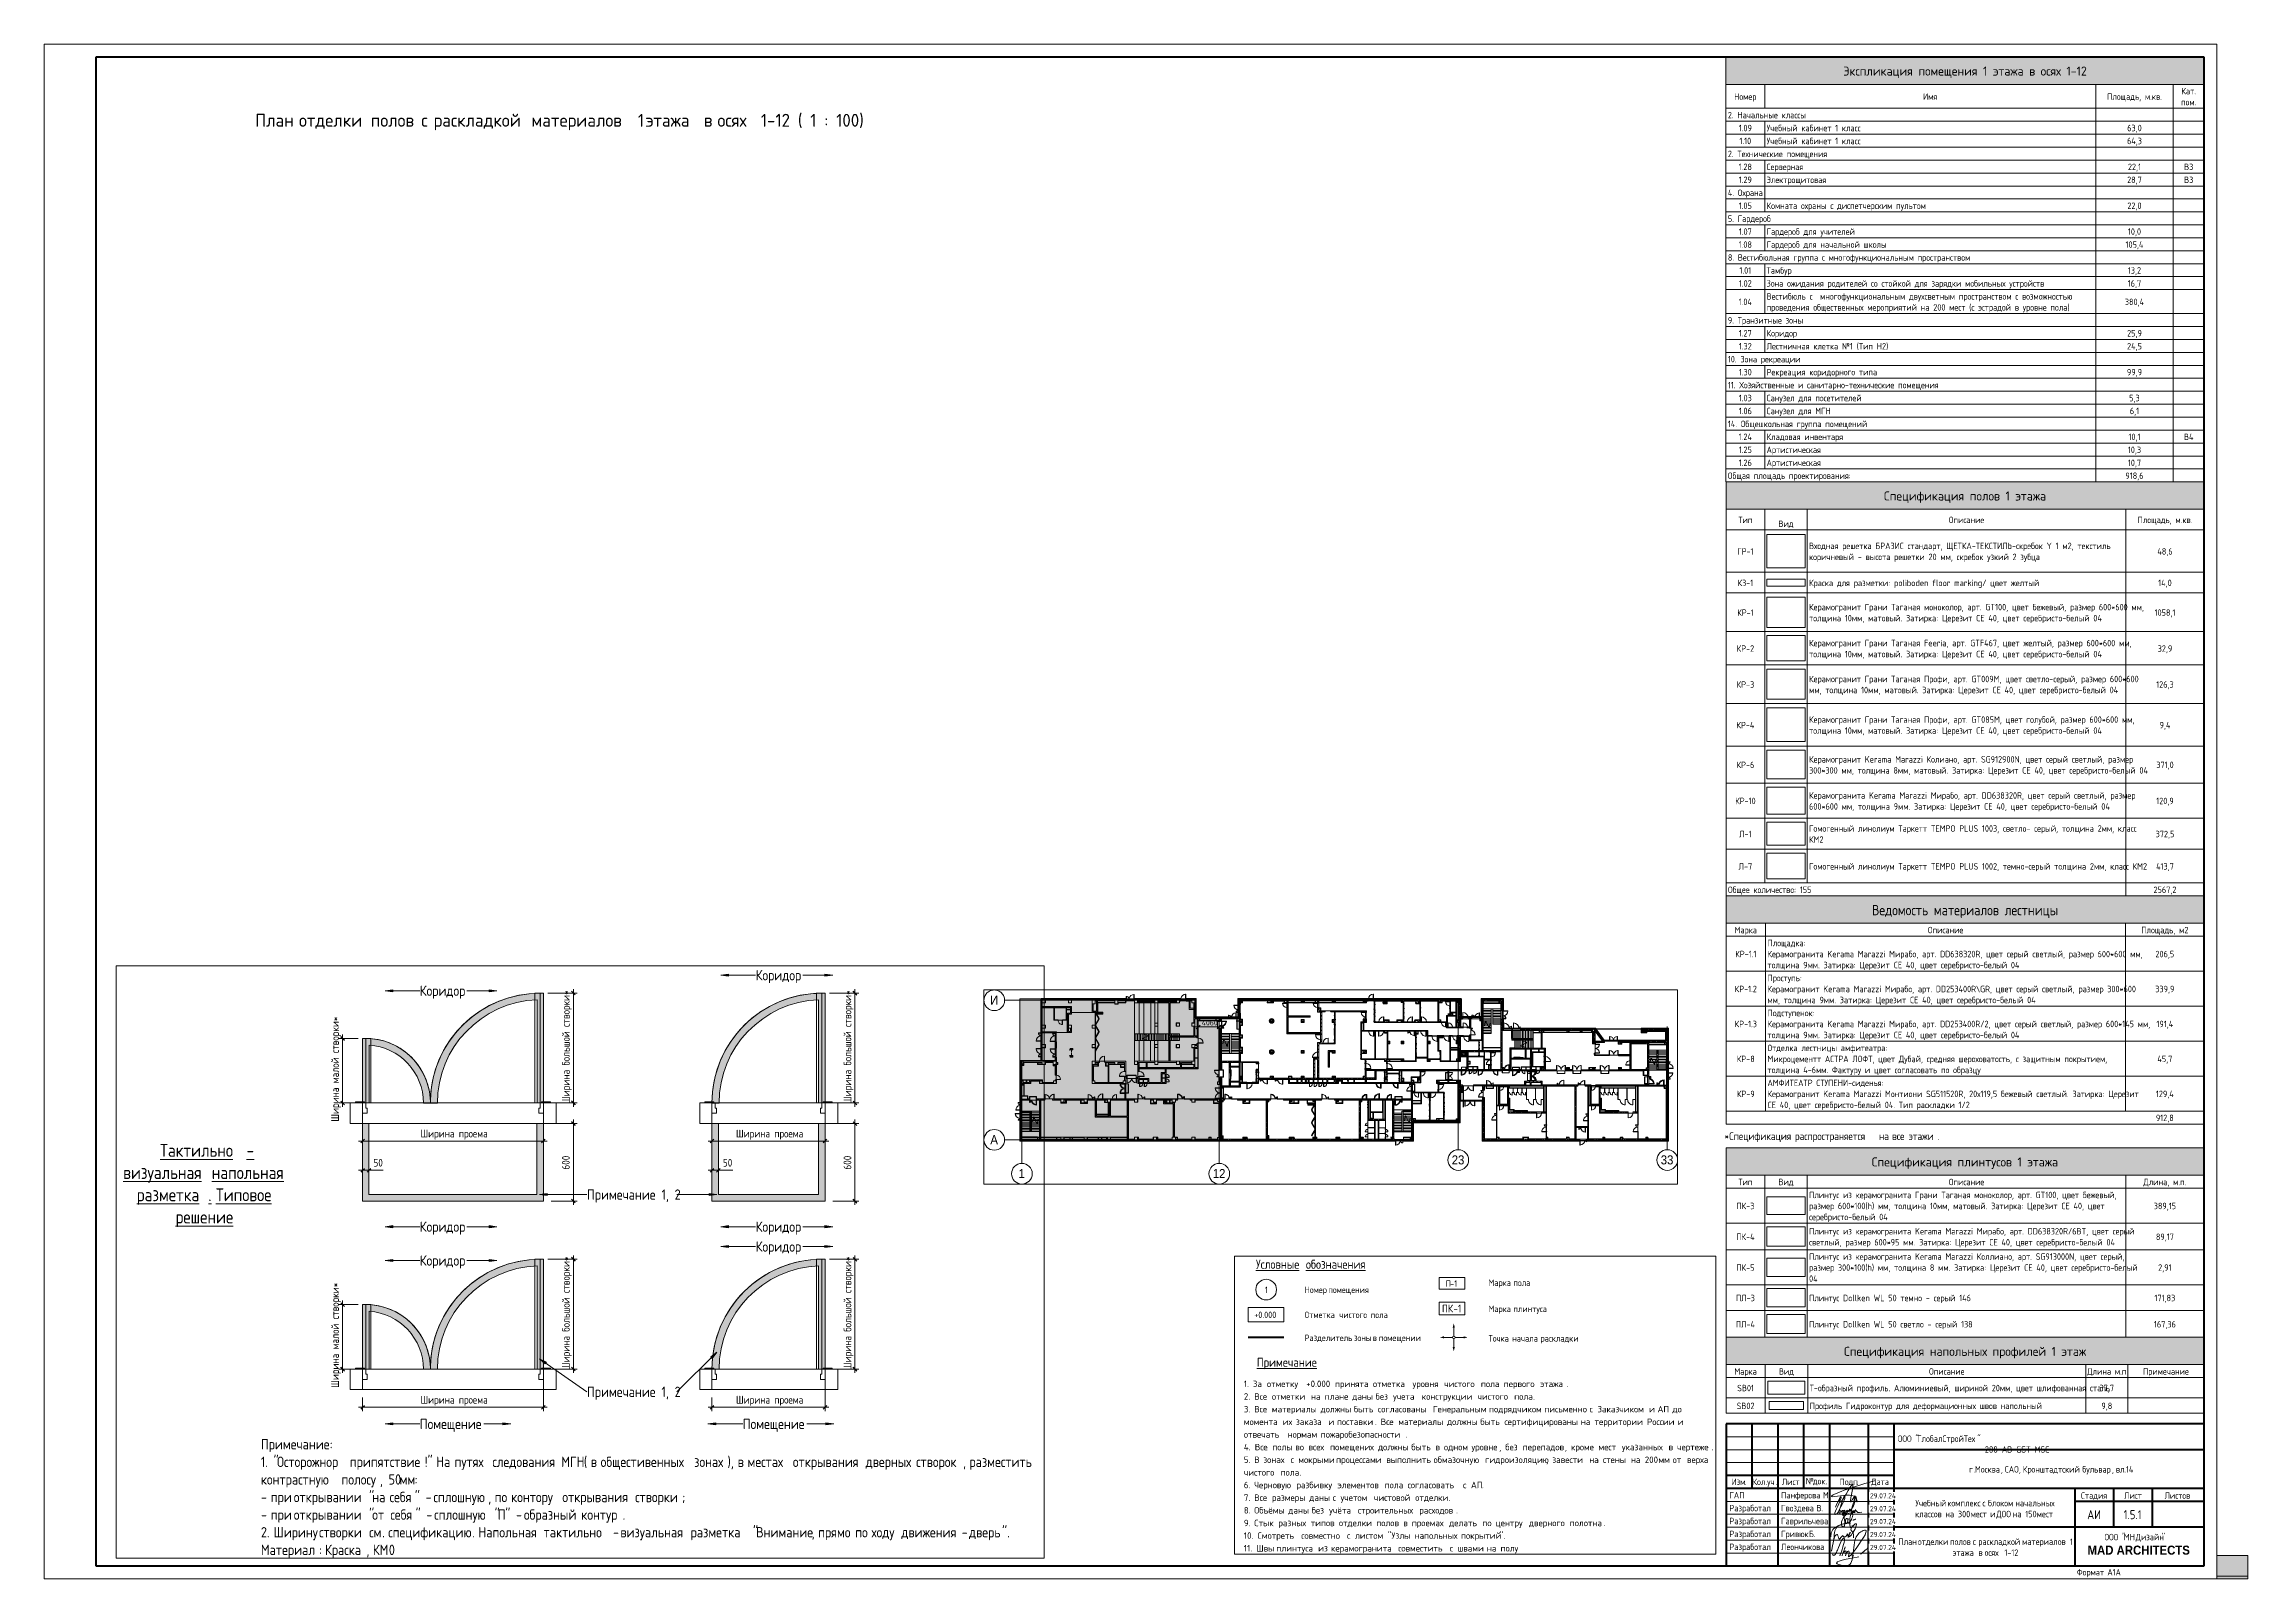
# Paper-space layout 'Layout1' of a CAD drawing. Header units: millimetres. Extents: x -841 to 12, y 0 to 594.
# The model-space entities are those that its viewports show. They can reach past a viewport. Long polylines and large blocks are cut down to what shows.
import ezdxf

# ---------------------------------------------------------------- set-up
doc = ezdxf.new("R2010")
doc.units = ezdxf.units.MM
for name, pattern in [('200_ШТРИХ__ш1_п0_6_', [160, 100, -60]), ('ADSK_Штрих_ш2 п1', [60, 40, -20]), ('Осевая', [3175, 635, -476.25, 1587.5, -476.25]), ('Скрыто', [7.14375, 4.7625, -2.38125])]:
    doc.linetypes.add(name, pattern=pattern)
for name, color, linetype, lineweight in [('A-ANNO-DIMS', 7, 'Continuous', 9), ('A-ANNO-DIMS-20', 7, 'Continuous', 9), ('A-ANNO-DIMS-500', 7, 'Continuous', 9), ('A-ANNO-NOTE', 7, 'Continuous', 9), ('A-DETL', 7, 'Continuous', 9), ('A-DETL-1', 7, '200_ШТРИХ__ш1_п0_6_', 50), ('A-DETL-2', 7, 'Continuous', 5), ('A-DETL-3', 7, 'Continuous', 30), ('A-DETL-4', 7, 'ADSK_Штрих_ш2 п1', 9), ('A-DETL-MBND-1', 7, '200_ШТРИХ__ш1_п0_6_', 9), ('A-DOOR-4', 7, 'Continuous', 5), ('A-GENM-6', 7, 'Continuous', 5), ('A-GLAZ-2', 7, 'Continuous', 5), ('A-GLAZ-CURT-2', 7, 'Continuous', 5), ('A-GLAZ-CWMG-2', 7, 'Continuous', 5), ('A-WALL', 7, 'Continuous', 9), ('A-WALL-2', 7, 'Continuous', 5), ('G-ANNO-LEGN', 7, 'Continuous', 9), ('G-ANNO-SCHD', 7, 'Continuous', 9), ('G-ANNO-TEXT', 7, 'Continuous', 9), ('G-ANNO-TTLB', 7, 'Скрыто', 9), ('I-WALL', 7, 'Continuous', 9), ('I-WALL-6', 7, 'Continuous', 5), ('M-EQPM-2', 7, 'Continuous', 5), ('S-COLS-3', 7, 'Continuous', 5), ('S-STRS-4', 7, 'Continuous', 5), ('S-STRS-MBND-3', 7, 'Continuous', 5), ('Оси', 7, 'Continuous', 9), ('Оси-1', 7, 'Continuous', 20), ('Оси-2', 7, 'Осевая', 9)]:
    doc.layers.add(name, color=color, linetype=linetype, lineweight=lineweight)
for name, color, linetype, lineweight, true_color in [('A-DETL-GENF-10', 7, 'Continuous', 5, 0xe2e2e2), ('A-DETL-GENF-11', 7, 'Continuous', 9, 0xf2dc97), ('A-DETL-GENF-6', 1, 'Continuous', 9, 0xff0000), ('A-DETL-GENF-8', 7, 'Continuous', 5, 0xb7b7b7), ('A-DETL-GENF-9', 7, 'Continuous', 5, 0xaaaaaa), ('A-DOOR-2', 7, 'Continuous', 5, 0xaaaaaa), ('A-DOOR-3', 7, 'Continuous', 5, 0xe2e2e2), ('A-DOOR-5', 7, 'Continuous', 5, 0xb7b7b7), ('A-DOOR-FRAM-2', 7, 'Continuous', 5, 0xe2e2e2), ('A-DOOR-FRAM-3', 7, 'Continuous', 5, 0xaaaaaa), ('A-DOOR-FRAM-4', 7, 'Continuous', 5, 0xb7b7b7), ('A-FLOR-2', 7, 'Continuous', 5, 0xaaaaaa), ('A-FLOR-3', 7, 'Continuous', 5, 0xb7b7b7), ('A-GENM-7', 7, 'Continuous', 5, 0xe2ddcd), ('A-GENM-8', 7, 'Continuous', 5, 0x737373), ('A-GLAZ-3', 7, 'Continuous', 5, 0x737373), ('A-GLAZ-CURT-3', 7, 'Continuous', 5, 0x737373), ('A-GLAZ-CWMG-3', 7, 'Continuous', 5, 0x737373), ('A-GLAZ-CWMG-4', 7, 'Continuous', 5, 0x383e42), ('A-WALL-3', 7, 'Continuous', 9, 0x737373), ('A-WALL-4', 7, 'Continuous', 5, 0x737373), ('G-ANNO-TEXT-2', 1, 'Continuous', 9, 0xff0000), ('I-WALL-4', 7, 'Continuous', 5, 0xe7e7e7), ('I-WALL-5', 7, 'Continuous', 9, 0xe7e7e7), ('I-WALL-7', 7, 'Continuous', 5, 0x737373), ('I-WALL-8', 7, 'Continuous', 5, 0x787878), ('M-EQPM-3', 7, 'Continuous', 5, 0x737373), ('S-COLS-2', 7, 'Continuous', 5, 0x737373), ('S-STRS-3', 7, 'Continuous', 5, 0x737373), ('S-STRS-MBND-2', 7, 'Continuous', 5, 0x737373)]:
    doc.layers.add(name, color=color, linetype=linetype, lineweight=lineweight, true_color=true_color)
doc.layers.add('A-DETL-GENF-7', color=7, linetype='Continuous', lineweight=9, true_color=0xc0c0c0, transparency=0.4)
doc.layers.add('G-ANNO-NPLT', color=7, linetype='Continuous', plot=False)
doc.styles.add('Arial_1', font='arial.ttf', dxfattribs={"width": 0.9, "height": 1750})
doc.styles.add('Arial_B', font='', dxfattribs={"width": 0.9, "height": 3.5})
doc.styles.add('GOST Common_10', font='GOST_Common.ttf', dxfattribs={"height": 3.5})
doc.styles.add('GOST Common_11', font='GOST_Common.ttf', dxfattribs={"height": 5})
doc.styles.add('GOST Common_12', font='GOST_Common.ttf', dxfattribs={"width": 0.9, "height": 4})
doc.styles.add('GOST Common_3', font='GOST_Common.ttf', dxfattribs={"width": 0.9, "height": 3.5})
doc.styles.add('GOST Common_4', font='GOST_Common.ttf', dxfattribs={"width": 0.9, "height": 2.5})
doc.styles.add('GOST Common_5', font='GOST_Common.ttf', dxfattribs={"width": 0.9, "height": 3})
doc.styles.add('GOST Common_6', font='GOST_Common.ttf', dxfattribs={"width": 0.9, "height": 60})
doc.styles.add('GOST Common_7', font='GOST_Common.ttf', dxfattribs={"width": 0.9, "height": 80})
doc.styles.add('GOST Common_8', font='GOST_Common.ttf', dxfattribs={"width": 0.9, "height": 100})
doc.styles.add('GOST Common_9', font='GOST_Common.ttf', dxfattribs={"width": 0.9, "height": 2})
doc.styles.add('ISOCPEUR_2', font='isocpeur.ttf', dxfattribs={"width": 0.9, "height": 2.5})
doc.styles.add('ISOCPEUR_3', font='isocpeur.ttf', dxfattribs={"height": 2.5})
doc.styles.add('ISOCPEUR_4', font='isocpeur.ttf', dxfattribs={"width": 0.9, "height": 1000})
doc.styles.get('Arial_B').set_extended_font_data('Arial', bold=True)
doc.dimstyles.new('ADSK_Основной_3_0_окр_', dxfattribs={"dimscale": 304.8, "dimtxt": 60.3429, "dimasz": 0.092782, "dimexe": 0.098425, "dimexo": 0.19685, "dimgap": 0.032808, "dimtad": 1, "dimdec": 0, "dimrnd": 10, "dimdsep": 46, "dimtxsty": 'GOST Common_6', "dimblk1": 'OBLIQUE', "dimblk2": 'OBLIQUE', "dimsah": 1, "dimcen": 0.09, "dimdle": 0.098425, "dimazin": 0, "dimtfac": 1, "dimtdec": 4, "dimtix": 1, "dimtmove": 0, "dimatfit": 3, "dimfxl": 1, "dimtvp": 1, "dimtolj": 1, "dimtzin": 0, "dimlwd": 9, "dimlwe": 9, "dimarcsym": 2})
doc.dimstyles.new('ADSK_Основной_3_0_окр__1', dxfattribs={"dimscale": 304.8, "dimtxt": 60.3429, "dimasz": 0.092782, "dimexe": 0.098425, "dimexo": 0.19685, "dimgap": 0.032808, "dimtad": 1, "dimdec": 0, "dimrnd": 10, "dimdsep": 46, "dimtxsty": 'GOST Common_6', "dimblk1": 'OBLIQUE', "dimblk2": 'OBLIQUE', "dimsah": 1, "dimcen": 0.09, "dimdle": 0.098425, "dimazin": 0, "dimtfac": 1, "dimtdec": 4, "dimtix": 1, "dimtmove": 1, "dimatfit": 3, "dimfxl": 1, "dimtvp": 1, "dimtolj": 1, "dimtzin": 0, "dimlwd": 9, "dimlwe": 9, "dimarcsym": 2})
doc.dimstyles.new('ISO-2_0_0_9К_Средний_округл2_2', dxfattribs={"dimscale": 304.8, "dimtxt": 995.981176, "dimasz": 2.46063, "dimexe": 1.968504, "dimexo": 0, "dimgap": 0, "dimtad": 1, "dimdec": 0, "dimrnd": 10, "dimzin": 0, "dimdsep": 46, "dimtxsty": 'ISOCPEUR_4', "dimblk1": 'OBLIQUE', "dimblk2": 'OBLIQUE', "dimsah": 1, "dimcen": 0.09, "dimdle": 1.968504, "dimazin": 0, "dimtfac": 1, "dimtdec": 4, "dimtix": 1, "dimtmove": 0, "dimatfit": 3, "dimfxl": 1, "dimtvp": 1, "dimtolj": 1, "dimtzin": 0, "dimarcsym": 2})
picture_1 = doc.add_image_def('image1.jpg', size_in_pixel=(132, 66))
picture_2 = doc.add_image_def('image2.jpg', size_in_pixel=(133, 64))
picture_3 = doc.add_image_def('image3.jpg', size_in_pixel=(162, 77))
picture_4 = doc.add_image_def('image4.jpg', size_in_pixel=(136, 68))
picture_5 = doc.add_image_def('image5.jpg', size_in_pixel=(131, 61))
picture_6 = doc.add_image_def('image6.jpg', size_in_pixel=(118, 79))
picture_7 = doc.add_image_def('image7.png', size_in_pixel=(596, 357))
picture_8 = doc.add_image_def('image8.png', size_in_pixel=(403, 283))
picture_9 = doc.add_image_def('image9.png', size_in_pixel=(257, 191))
picture_10 = doc.add_image_def('image10.png', size_in_pixel=(176, 154))
picture_11 = doc.add_image_def('image11.png', size_in_pixel=(156, 122))
picture_12 = doc.add_image_def('image12.jpg', size_in_pixel=(154, 101))
picture_13 = doc.add_image_def('image13.png', size_in_pixel=(129, 101))
picture_14 = doc.add_image_def('image14.png', size_in_pixel=(616, 111))
picture_15 = doc.add_image_def('image15.jpg', size_in_pixel=(84, 73))
picture_16 = doc.add_image_def('image16.png', size_in_pixel=(292, 68))
picture_17 = doc.add_image_def('image17.png', size_in_pixel=(302, 105))
pattern_1 = [(45, (60693.44, 0), (-285.1231, 285.1231), []), (45, (60978.57, 0), (-285.1231, 285.1231), [504.031, -100.806, 16.764, -84.042])]
pattern_2 = [(135, (60693.44, 0), (-176.7767, -176.7767), [])]
pattern_3 = [(45, (60693.44, 0), (-176.7767, 176.7767), [])]
pattern_4 = [(135, (60693.44, 0), (-353.5534, -353.5534), [])]
pattern_5 = [(45, (60693.44, 0), (-353.5534, 353.5534), []), (135, (60693.44, 0), (-353.5534, -353.5534), [])]
pattern_6 = [(135, (1826.41, 164.685), (-14.14214, -14.14214), []), (225, (1826.41, 164.685), (14.14214, -14.14214), [])]
pattern_7 = [(45, (-296.384, 164.685), (-14.1421, 14.1421), []), (135, (-296.384, 164.685), (-14.1421, -14.1421), [])]
pattern_8 = [(135, (1826.41, 104.685), (-14.14214, -14.14214), []), (225, (1826.41, 104.685), (14.14214, -14.14214), [])]
pattern_9 = [(45, (-296.384, 104.685), (-14.1421, 14.1421), []), (135, (-296.384, 104.685), (-14.1421, -14.1421), [])]
pattern_10 = [(135, (1776.41, 174.685), (-14.14214, -14.14214), []), (225, (1776.41, 174.685), (14.14214, -14.14214), [])]
pattern_11 = [(45, (-346.384, 174.685), (-14.1421, 14.1421), []), (135, (-346.384, 174.685), (-14.1421, -14.1421), [])]
pattern_12 = [(135, (60693.44, 0), (-377.1708, -377.1708), [533.4, -88.9, 17.78, -88.9]), (135, (60693.44, 376.94), (-377.1708, -377.1708), []), (50, (60693.44, 0), (637.6445, -55.7866), [66.675, -733.425]), (355, (60693.44, 0), (-123.3494, 668.6992), [53.34, -586.74]), (100.451, (60746.6, -4.65), (514.299, 612.908), [56.665, -623.315]), (46.184, (60693.44, 177.8), (948.7764, -147.1497), [100.012, -1100.137]), (96.636, (60772.5, 165.5), (830.909, 865.997), [84.998, -934.973]), (351.184, (60693.4, 177.8), (830.918, 865.988), [80.01, -880.11]), (21, (60782.34, 133.35), (530.6506, -357.9283), [66.675, -733.425]), (326, (60782.34, 133.35), (216.308, 644.6585), [53.34, -586.74]), (71.451, (60826.57, 103.5), (746.9596, 286.7243), [56.665, -623.315]), (37.5, (60693.44, 0), (10.81053, 295.9426), [16.764, -562.864, 16.764, -578.866, -588.962]), (37.5, (60693.44, 0), (10.81053, 295.9426), [-1175.258, 16.764, -572.198]), (7.5, (60693.44, 0), (233.86916, 350.63175), [16.764, -322.834, 16.764, -549.529, -224.472]), (7.5, (60693.44, 0), (233.86916, 350.63175), [-905.891, 16.764, -207.708]), (327.5, (60495.2, 0), (474.5678, -20.0513), [16.764, -205.486, 16.764, -676.656, -920.115]), (327.5, (60495.2, 0), (474.5678, -20.0513), [-915.67, 16.764, -903.351]), (317.5, (60406.3, 0), (518.4522, 88.9934), [16.764, -272.161, 16.764, -443.738, -653.415]), (317.5, (60406.3, 0), (518.4522, 88.9934), [-749.427, 16.764, -636.651])]
pattern_13 = [(135, (1471.41, 189.685), (-14.14214, -14.14214), []), (225, (1471.41, 189.685), (14.14214, -14.14214), [])]
pattern_14 = [(45, (-651.384, 189.685), (-14.1421, 14.1421), []), (135, (-651.384, 189.685), (-14.1421, -14.1421), [])]
pattern_15 = [(135, (1751.41, 114.685), (-14.14214, -14.14214), []), (225, (1751.41, 114.685), (14.14214, -14.14214), [])]
pattern_16 = [(45, (-371.384, 114.685), (-14.1421, 14.1421), []), (135, (-371.384, 114.685), (-14.1421, -14.1421), [])]
pattern_17 = [(135, (1826.41, 114.685), (-14.14214, -14.14214), []), (225, (1826.41, 114.685), (14.14214, -14.14214), [])]
pattern_18 = [(45, (-296.384, 114.685), (-14.1421, 14.1421), []), (135, (-296.384, 114.685), (-14.1421, -14.1421), [])]
pattern_19 = [(135, (1601.41, 114.685), (-14.14214, -14.14214), []), (225, (1601.41, 114.685), (14.14214, -14.14214), [])]
pattern_20 = [(45, (-521.384, 114.685), (-14.1421, 14.1421), []), (135, (-521.384, 114.685), (-14.1421, -14.1421), [])]
pattern_21 = [(135, (1751.41, 164.685), (-14.14214, -14.14214), []), (225, (1751.41, 164.685), (14.14214, -14.14214), [])]
pattern_22 = [(45, (-371.384, 164.685), (-14.1421, 14.1421), []), (135, (-371.384, 164.685), (-14.1421, -14.1421), [])]
pattern_23 = [(135, (1826.41, 174.685), (-14.14214, -14.14214), []), (225, (1826.41, 174.685), (14.14214, -14.14214), [])]
pattern_24 = [(45, (-296.384, 174.685), (-14.1421, 14.1421), []), (135, (-296.384, 174.685), (-14.1421, -14.1421), [])]
pattern_25 = [(135, (1751.41, 174.685), (-14.14214, -14.14214), []), (225, (1751.41, 174.685), (14.14214, -14.14214), [])]
pattern_26 = [(45, (-371.384, 174.685), (-14.1421, 14.1421), []), (135, (-371.384, 174.685), (-14.1421, -14.1421), [])]
pattern_27 = [(45, (60693.44, 0), (-427.6843, 427.6843), []), (45, (60978.57, 0), (-427.6843, 427.6843), [])]
pattern_28 = [(135, (1951.41, 124.685), (-14.14214, -14.14214), []), (225, (1951.41, 124.685), (14.14214, -14.14214), [])]
pattern_29 = [(45, (-171.384, 124.685), (-14.1421, 14.1421), []), (135, (-171.384, 124.685), (-14.1421, -14.1421), [])]
pattern_30 = [(135, (1951.41, 164.685), (-14.14214, -14.14214), []), (225, (1951.41, 164.685), (14.14214, -14.14214), [])]
pattern_31 = [(45, (-171.384, 164.685), (-14.1421, 14.1421), []), (135, (-171.384, 164.685), (-14.1421, -14.1421), [])]
pattern_32 = [(45, (60693.44, 0), (-530.33, 530.33), []), (135, (60693.44, 0), (-530.33, -530.33), [])]

psp = doc.layouts.get("Layout1")

# ---------------------------------------------------------------- texts
at = {"layer": 'G-ANNO-SCHD', "line_spacing_factor": 1.022761}
for s, insert, char_height, width, attachment_point, style in [('Экспликация помещения 1 этажа в осях 1-12', (-97.49, 585.3), 3.5, 114.205, 2, 'GOST Common_10'), ('Номер', (-182.54, 574.92), 2.5, 9.896, 2, 'GOST Common_4'), ('Имя', (-110.97, 574.92), 2.5, 6.1548, 2, 'GOST Common_4'), ('Площадь, м.кв.', (-31.91, 574.92), 2.5, 23.8349, 2, 'GOST Common_4'), ('Кат.\\Pпом.', (-10.93, 577.05), 2.5, 7.5125, 2, 'GOST Common_4'), ('2. Начальные классы', (-189.29, 567.77), 2.5, 33.7611, 1, 'GOST Common_4'), ('1.09', (-182.54, 562.76), 2.5, 5.9135, 2, 'GOST Common_4'), ('1.10', (-182.54, 557.75), 2.5, 5.4006, 2, 'GOST Common_4'), ('Учебный кабинет 1 класс', (-174.29, 562.76), 2.5, 40.8512, 1, 'GOST Common_4'), ('Учебный кабинет 1 класс', (-174.29, 557.75), 2.5, 40.8512, 1, 'GOST Common_4'), ('64,3', (-31.91, 557.75), 2.5, 6.8186, 2, 'GOST Common_4'), ('63,0', (-31.91, 562.76), 2.5, 6.5471, 2, 'GOST Common_4'), ('2. Технические помещения', (-189.29, 552.74), 2.5, 43.0838, 1, 'GOST Common_4'), ('1.28', (-182.54, 547.73), 2.5, 5.9135, 2, 'GOST Common_4'), ('Серверная', (-174.29, 547.73), 2.5, 17.1068, 1, 'GOST Common_4'), ('22,1', (-31.91, 547.73), 2.5, 6.0341, 2, 'GOST Common_4'), ('В3', (-10.93, 547.73), 2.5, 4.0127, 2, 'GOST Common_4'), ('4. Охрана', (-189.29, 537.71), 2.5, 15.9302, 1, 'GOST Common_4'), ('1.29', (-182.54, 542.72), 2.5, 5.9135, 2, 'GOST Common_4'), ('Электрощитовая', (-174.29, 542.72), 2.5, 28.632, 1, 'GOST Common_4'), ('28,7', (-31.91, 542.72), 2.5, 6.5471, 2, 'GOST Common_4'), ('В3', (-10.93, 542.72), 2.5, 4.0127, 2, 'GOST Common_4'), ('1.05', (-182.54, 532.69), 2.5, 5.9135, 2, 'GOST Common_4'), ('Комната охраны с диспетчерским пультом', (-174.29, 532.69), 2.5, 70.4185, 1, 'GOST Common_4'), ('22,0', (-31.91, 532.69), 2.5, 6.5471, 2, 'GOST Common_4'), ('5. Гардероб', (-189.29, 527.68), 2.5, 18.8567, 1, 'GOST Common_4'), ('1.07', (-182.54, 522.67), 2.5, 5.9135, 2, 'GOST Common_4'), ('Гардероб для учителей', (-174.29, 522.67), 2.5, 38.2263, 1, 'GOST Common_4'), ('10,0', (-31.91, 522.67), 2.5, 6.0341, 2, 'GOST Common_4'), ('8. Вестибюльная группа с многофункциональным пространством', (-189.29, 512.65), 2.5, 107.1062, 1, 'GOST Common_4'), ('1.08', (-182.54, 517.66), 2.5, 5.9135, 2, 'GOST Common_4'), ('Гардероб для начальной школы', (-174.29, 517.66), 2.5, 51.1998, 1, 'GOST Common_4'), ('105,4', (-31.91, 517.66), 2.5, 8.1763, 2, 'GOST Common_4'), ('1.01', (-182.54, 507.64), 2.5, 5.4006, 2, 'GOST Common_4'), ('Тамбур', (-174.29, 507.64), 2.5, 12.0381, 1, 'GOST Common_4'), ('13,2', (-31.91, 507.64), 2.5, 6.0341, 2, 'GOST Common_4'), ('1.04', (-182.54, 495.48), 2.5, 6.185, 2, 'GOST Common_4'), ('1.02', (-182.54, 502.62), 2.5, 5.9135, 2, 'GOST Common_4'), ('Зона ожидания родителей со стойкой для зарядки мобильных устройств', (-174.29, 502.62), 2.5, 119.1141, 1, 'GOST Common_4'), ('Вестибюль с  многофункциональным двухсветным пространством с возможностью\\Pпроведения общественных мероприятий на 200 мест (с эстрадой в уровне пола)', (-174.29, 497.61), 2.5, 135.8287, 1, 'GOST Common_4'), ('380,4', (-31.91, 495.48), 2.5, 8.6892, 2, 'GOST Common_4'), ('16,7', (-31.91, 502.62), 2.5, 6.0341, 2, 'GOST Common_4'), ('9. Транзитные зоны', (-189.29, 488.34), 2.5, 32.1318, 1, 'GOST Common_4'), ('1.27', (-182.54, 483.33), 2.5, 5.9135, 2, 'GOST Common_4'), ('1.32', (-182.54, 478.32), 2.5, 5.9135, 2, 'GOST Common_4'), ('Лестничная клетка №1 (Тип Н2)', (-174.29, 478.32), 2.5, 51.9842, 1, 'GOST Common_4'), ('Коридор', (-174.29, 483.33), 2.5, 13.3656, 1, 'GOST Common_4'), ('24,5', (-31.91, 478.32), 2.5, 6.8186, 2, 'GOST Common_4'), ('25,9', (-31.91, 483.33), 2.5, 6.5471, 2, 'GOST Common_4'), ('10. Зона рекреации', (-189.29, 473.31), 2.5, 31.1966, 1, 'GOST Common_4'), ('11. Хозяйственные и санитарно-технические помещения', (-189.29, 463.28), 2.5, 92.8052, 1, 'GOST Common_4'), ('1.30', (-182.54, 468.29), 2.5, 5.9135, 2, 'GOST Common_4'), ('Рекреация коридорного типа', (-174.29, 468.29), 2.5, 48.3939, 1, 'GOST Common_4'), ('99,9', (-31.91, 468.29), 2.5, 6.5471, 2, 'GOST Common_4'), ('1.06', (-182.54, 453.26), 2.5, 5.9135, 2, 'GOST Common_4'), ('1.03', (-182.54, 458.27), 2.5, 5.9135, 2, 'GOST Common_4'), ('Санузел для посетителей', (-174.29, 458.27), 2.5, 42.1485, 1, 'GOST Common_4'), ('Санузел для МГН', (-174.29, 453.26), 2.5, 27.1537, 1, 'GOST Common_4'), ('5,3', (-31.91, 458.27), 2.5, 4.6765, 2, 'GOST Common_4'), ('6,1', (-31.91, 453.26), 2.5, 4.1636, 2, 'GOST Common_4'), ('14. Общешкольная группа помещений', (-189.29, 448.25), 2.5, 60.8846, 1, 'GOST Common_4'), ('1.24', (-182.54, 443.24), 2.5, 6.185, 2, 'GOST Common_4'), ('1.25', (-182.54, 438.23), 2.5, 5.9135, 2, 'GOST Common_4'), ('Артистическая', (-174.29, 438.23), 2.5, 25.7356, 1, 'GOST Common_4'), ('Кладовая инвентаря', (-174.29, 443.24), 2.5, 34.3645, 1, 'GOST Common_4'), ('10,3', (-31.91, 438.23), 2.5, 6.0341, 2, 'GOST Common_4'), ('10,1', (-31.91, 443.24), 2.5, 5.5212, 2, 'GOST Common_4'), ('В4', (-10.93, 443.24), 2.5, 4.2842, 2, 'GOST Common_4'), ('Общая площадь проектирования:', (-189.29, 428.2), 2.5, 54.5789, 1, 'GOST Common_4'), ('1.26', (-182.54, 433.21), 2.5, 5.9135, 2, 'GOST Common_4'), ('Артистическая', (-174.29, 433.21), 2.5, 25.7356, 1, 'GOST Common_4'), ('918,6', (-31.91, 428.2), 2.5, 7.9047, 2, 'GOST Common_4'), ('10,7', (-31.91, 433.21), 2.5, 6.0341, 2, 'GOST Common_4'), ('Спецификация полов 1 этажа', (-97.5, 420.86), 3.5, 76.1085, 2, 'GOST Common_10'), ('Тип', (-182.5, 411.1), 2.5, 5.8833, 2, 'GOST Common_4'), ('Вид', (-166.8, 409.6), 2.5, 5.8833, 2, 'GOST Common_4'), ('Описание', (-96.9, 411.1), 2.5, 15.2664, 2, 'GOST Common_4'), ('Площадь, м.кв.', (-20.1, 411.1), 2.5, 23.8349, 2, 'GOST Common_4'), ('Входная решетка БРАЗИС стандарт, ЩЕТКА-ТЕКСТИЛЬ-скребок Y 1 м2, текстиль\\Pкоричневый - высота решетки 20 мм, скребок узкий 2 зубца', (-157.85, 401.04), 2.5, 134.8331, 1, 'GOST Common_4'), ('ГР-1', (-182.5, 398.91), 2.5, 7.241, 2, 'GOST Common_4'), ('48,6', (-20.1, 398.91), 2.5, 6.8186, 2, 'GOST Common_4'), ('КЗ-1', (-182.5, 386.71), 2.5, 7.3918, 2, 'GOST Common_4'), ('Краска для разметки: poliboden floor marking/ цвет желтый', (-157.85, 386.71), 2.5, 98.8695, 1, 'GOST Common_4'), ('14,0', (-20.1, 386.71), 2.5, 6.3057, 2, 'GOST Common_4'), ('Керамогранит Грани Таганая моноколор, арт. GT100, цвет бежевый, размер 600*600 мм,\\Pтолщина 10мм, матовый. Затирка: Церезит CE 40, цвет серебристо-белый 04', (-157.85, 377.35), 2.5, 145.9057, 1, 'GOST Common_4'), ('КР-1', (-182.5, 375.22), 2.5, 7.5125, 2, 'GOST Common_4'), ('1058,1', (-20.1, 375.22), 2.5, 9.2624, 2, 'GOST Common_4'), ('КР-2', (-182.5, 361.31), 2.5, 8.0254, 2, 'GOST Common_4'), ('Керамогранит Грани Таганая Feeria, арт. GTF467, цвет желтый, размер 600*600 мм,\\Pтолщина 10мм, матовый. Затирка: Церезит CE 40, цвет серебристо-белый 04', (-157.85, 363.44), 2.5, 140.0526, 1, 'GOST Common_4'), ('32,9', (-20.1, 361.31), 2.5, 6.5471, 2, 'GOST Common_4'), ('КР-3', (-182.5, 347.4), 2.5, 8.0254, 2, 'GOST Common_4'), ('Керамогранит Грани Таганая Профи, арт. GT009М, цвет светло-серый, размер 600*600\\Pмм, толщина 10мм, матовый. Затирка: Церезит CE 40, цвет серебристо-белый 04', (-157.85, 349.53), 2.5, 144.6084, 1, 'GOST Common_4'), ('126,3', (-20.1, 347.4), 2.5, 7.9047, 2, 'GOST Common_4'), ('Керамогранит Грани Таганая Профи, арт. GT085М, цвет голубой, размер 600*600 мм,\\Pтолщина 10мм, матовый. Затирка: Церезит CE 40, цвет серебристо-белый 04', (-157.85, 333.82), 2.5, 141.0784, 1, 'GOST Common_4'), ('КР-4', (-182.5, 331.69), 2.5, 8.297, 2, 'GOST Common_4'), ('9,4', (-20.1, 331.69), 2.5, 4.948, 2, 'GOST Common_4'), ('КР-6', (-182.5, 316.3), 2.5, 8.0254, 2, 'GOST Common_4'), ('Керамогранит Kerama Marazzi Колиано, арт. SG912900N, цвет серый светлый, размер\\P300*300 мм, толщина 8мм, матовый. Затирка: Церезит CE 40, цвет серебристо-белый 04', (-157.85, 318.43), 2.5, 146.1169, 1, 'GOST Common_4'), ('371,0', (-20.1, 316.3), 2.5, 7.9047, 2, 'GOST Common_4'), ('КР-10', (-182.5, 302.33), 2.5, 9.3831, 2, 'GOST Common_4'), ('Керамогранита Kerama Marazzi Мирабо, арт. DD638320R, цвет серый светлый, размер\\P600*600 мм, толщина 9мм. Затирка: Церезит CE 40, цвет серебристо-белый 04', (-157.85, 304.46), 2.5, 141.5008, 1, 'GOST Common_4'), ('120,9', (-20.1, 302.33), 2.5, 7.9047, 2, 'GOST Common_4'), ('Гомогенный линолиум Таркетт TEMPO PLUS 1003, светло- серый, толщина 2мм, класс\\PКМ2', (-157.85, 291.67), 2.5, 140.1431, 1, 'GOST Common_4'), ('Л-1', (-182.5, 289.54), 2.5, 5.3704, 2, 'GOST Common_4'), ('372,5', (-20.1, 289.54), 2.5, 8.4176, 2, 'GOST Common_4'), ('Л-7', (-182.5, 277.02), 2.5, 5.8833, 2, 'GOST Common_4'), ('Гомогенный линолиум Таркетт TEMPO PLUS 1002, темно-серый толщина 2мм, класс КМ2', (-157.85, 277.02), 2.5, 144.2765, 1, 'GOST Common_4'), ('413,7', (-20.1, 277.02), 2.5, 8.1763, 2, 'GOST Common_4'), ('Общее количество: 155', (-189.25, 267.96), 2.5, 37.2307, 1, 'GOST Common_4'), ('2567,2', (-20.1, 267.96), 2.5, 10.2882, 2, 'GOST Common_4'), ('Ведомость материалов лестницы', (-97.5, 260.84), 4, 88.6764, 2, 'GOST Common_12'), ('Марка', (-182.35, 252.37), 2.5, 10.4391, 2, 'GOST Common_4'), ('Площадка:\\PКерамогранита Kerama Marazzi Мирабо, арт. DD638320R, цвет серый светлый, размер 600*600 мм,\\Pтолщина 9мм. Затирка: Церезит CE 40, цвет серебристо-белый 04', (-173.95, 247.35), 2.5, 161.6549, 1, 'GOST Common_4'), ('Описание', (-105.01, 252.37), 2.5, 15.2664, 2, 'GOST Common_4'), ('Площадь, м2', (-20.16, 252.37), 2.5, 20.3351, 2, 'GOST Common_4'), ('КР-1.1', (-182.35, 243.09), 2.5, 9.6848, 2, 'GOST Common_4'), ('206,5', (-20.16, 243.09), 2.5, 8.4176, 2, 'GOST Common_4'), ('Проступь:\\PКерамогранит Kerama Marazzi Мирабо, арт. DD253400R\\\\GR, цвет серый светлый, размер 300*600\\Pмм, толщина 9мм. Затирка: Церезит CE 40, цвет серебристо-белый 04', (-173.95, 233.82), 2.5, 159.7843, 1, 'GOST Common_4'), ('КР-1.2', (-182.35, 229.56), 2.5, 10.1977, 2, 'GOST Common_4'), ('339,9', (-20.16, 229.56), 2.5, 8.4176, 2, 'GOST Common_4'), ('КР-1.3', (-182.35, 216.02), 2.5, 10.1977, 2, 'GOST Common_4'), ('Подступенок:\\PКерамогранита Kerama Marazzi Мирабо, арт. DD253400R/2, цвет серый светлый, размер 600*145 мм,\\Pтолщина 9мм. Затирка: Церезит CE 40, цвет серебристо-белый 04', (-173.95, 220.28), 2.5, 165.4262, 1, 'GOST Common_4'), ('191,4', (-20.16, 216.02), 2.5, 7.6634, 2, 'GOST Common_4'), ('Отделка лестницы амфитеатра:\\PМикроцементт АСТРА ЛОФТ, цвет Дубай, средняя шероховатость, с защитным покрытием,\\Pтолщина 4-6мм. Фактуру и цвет согласовать по образцу', (-173.95, 206.75), 2.5, 150.7331, 1, 'GOST Common_4'), ('КР-8', (-182.35, 202.49), 2.5, 8.0254, 2, 'GOST Common_4'), ('45,7', (-20.16, 202.49), 2.5, 6.8186, 2, 'GOST Common_4'), ('КР-9', (-182.35, 188.95), 2.5, 8.0254, 2, 'GOST Common_4'), ('АМФИТЕАТР СТУПЕНИ-сиденья:\\PКерамогранит Kerama Marazzi Монтиони SG511520R, 20х119,5 бежевый светлый. Затирка: Церезит\\PCE 40, цвет серебристо-белый 04. Тип раскладки 1/2', (-173.95, 193.22), 2.5, 160.8403, 1, 'GOST Common_4'), ('129,4', (-20.16, 188.95), 2.5, 8.1763, 2, 'GOST Common_4'), ('912,8', (-20.16, 179.68), 2.5, 7.9047, 2, 'GOST Common_4'), ('Спецификация плинтусов 1 этажа', (-97.54, 163.12), 3.5, 88.3568, 2, 'GOST Common_10'), ('Тип', (-182.5, 154.87), 2.5, 5.8833, 2, 'GOST Common_4'), ('Вид', (-166.8, 154.87), 2.5, 5.8833, 2, 'GOST Common_4'), ('Описание', (-96.9, 154.87), 2.5, 15.2664, 2, 'GOST Common_4'), ('Длина, м.п.', (-20.14, 154.87), 2.5, 17.6801, 2, 'GOST Common_4'), ('ПК-3', (-182.5, 145.59), 2.5, 8.0254, 2, 'GOST Common_4'), ('Плинтус из керамогранита Грани Таганая моноколор, арт. GT100, цвет бежевый,\\Pразмер 600*100(h) мм, толщина 10мм, матовый. Затирка: Церезит CE 40, цвет\\Pсеребристо-белый 04', (-157.85, 149.85), 2.5, 134.1995, 1, 'GOST Common_4'), ('389,15', (-20.14, 145.59), 2.5, 9.7753, 2, 'GOST Common_4'), ('ПК-4', (-182.5, 133.67), 2.5, 8.297, 2, 'GOST Common_4'), ('Плинтус из керамогранита Kerama Marazzi Мирабо, арт. DD638320R/6BT, цвет серый\\Pсветлый, размер 600*95 мм. Затирка: Церезит CE 40, цвет серебристо-белый 04', (-157.85, 135.8), 2.5, 140.294, 1, 'GOST Common_4'), ('89,17', (-20.14, 133.67), 2.5, 7.9047, 2, 'GOST Common_4'), ('ПК-5', (-182.5, 121.74), 2.5, 8.0254, 2, 'GOST Common_4'), ('Плинтус из керамогранита Kerama Marazzi Коллиано, арт. SG913000N, цвет серый,\\Pразмер 300*100(h) мм, толщина 8 мм. Затирка: Церезит CE 40, цвет серебристо-белый\\P04', (-157.85, 126), 2.5, 141.893, 1, 'GOST Common_4'), ('2,91', (-20.14, 121.74), 2.5, 6.0341, 2, 'GOST Common_4'), ('ПЛ-3', (-182.5, 109.97), 2.5, 8.0254, 2, 'GOST Common_4'), ('Плинтус Dollken WL 50 темно - серый 146', (-157.85, 109.97), 2.5, 67.3713, 1, 'GOST Common_4'), ('171,83', (-20.14, 109.97), 2.5, 9.2624, 2, 'GOST Common_4'), ('ПЛ-4', (-182.5, 99.8), 2.5, 8.297, 2, 'GOST Common_4'), ('Плинтус Dollken WL 50 светло - серый 138', (-157.85, 99.8), 2.5, 68.4574, 1, 'GOST Common_4'), ('167,36', (-20.14, 99.8), 2.5, 9.7753, 2, 'GOST Common_4'), ('Спецификация напольных профилей 1 этаж', (-97.48, 89.81), 3.5, 111.333, 2, 'GOST Common_10'), ('Марка', (-182.43, 81.55), 2.5, 10.4391, 2, 'GOST Common_4'), ('Вид', (-166.61, 81.55), 2.5, 5.8833, 2, 'GOST Common_4'), ('Описание', (-104.55, 81.55), 2.5, 15.2664, 2, 'GOST Common_4'), ('Длина м.п', (-42.62, 81.55), 2.5, 15.9302, 2, 'GOST Common_4'), ('Примечание', (-19.73, 81.55), 2.5, 19.5205, 2, 'GOST Common_4'), ('SB01', (-182.43, 75.12), 2.5, 7.5125, 2, 'GOST Common_4'), ('Т-образный профиль. Алюминиевый, шириной 20мм, цвет шлифованная сталь', (-157.61, 75.12), 2.5, 126.4456, 1, 'GOST Common_4'), ('37,7', (-42.62, 75.12), 2.5, 6.5471, 2, 'GOST Common_4'), ('SB02', (-182.43, 68.21), 2.5, 8.0254, 2, 'GOST Common_4'), ('Профиль Гидроконтур для деформационных швов напольный', (-157.61, 68.21), 2.5, 98.5377, 1, 'GOST Common_4'), ('9,8', (-42.62, 68.21), 2.5, 4.6765, 2, 'GOST Common_4')]:
    psp.add_mtext(s, dxfattribs=dict(at, insert=insert, char_height=char_height, width=width, attachment_point=attachment_point, style=style))
at = {"layer": 'G-ANNO-TEXT', "color": 1, "true_color": 0xff0000, "char_height": 3, "attachment_point": 1, "style": 'GOST Common_5'}
for s, insert, width in [('\\fGOST Common|b0|i0|c204|p34|;\\W.9;*', (-190.59, 172.86), 2.2367), ('Спецификация', (-188.75, 172.86), 29.6544), ('\\fGOST Common|b0|i0|c204|p34|;\\W.9; ', (-164.28, 172.86), 1.1544), ('распространяется', (-163.33, 172.86), 38.3126), ('\\fGOST Common|b0|i0|c204|p34|;\\W.9; ', (-131.72, 172.86), 1.1544), ('на', (-130.77, 172.86), 4.9785), ('\\fGOST Common|b0|i0|c204|p34|;\\W.9; ', (-126.66, 172.86), 1.1544), ('все', (-125.71, 172.86), 6.5658), ('\\fGOST Common|b0|i0|c204|p34|;\\W.9; ', (-120.29, 172.86), 1.1544), ('этажи', (-119.34, 172.86), 13.4202), ('\\fGOST Common|b0|i0|c204|p34|;\\W.9;.', (-108.26, 172.86), 1.0101)]:
    psp.add_mtext(s, dxfattribs=dict(at, insert=insert, width=width))
at = {"layer": 'G-ANNO-TTLB', "linetype": 'Continuous', "attachment_point": 1}
for s, insert, char_height, width, style in [('План', (-759.28, 567.01), 5, 18.4388, 'GOST Common_11'), ('\\fGOST Common|b0|i0|c204|p34|; ', (-744.07, 567.01), 5, 2.0844, 'GOST Common_11'), ('отделки', (-742.35, 567.01), 5, 31.5865, 'GOST Common_11'), ('\\fGOST Common|b0|i0|c204|p34|; ', (-716.28, 567.01), 5, 2.0844, 'GOST Common_11'), ('полов', (-714.56, 567.01), 5, 21.6456, 'GOST Common_11'), ('\\fGOST Common|b0|i0|c204|p34|; ', (-696.71, 567.01), 5, 2.0844, 'GOST Common_11'), ('\\fGOST Common|b0|i0|c204|p34|;с', (-694.99, 567.01), 5, 3.6878, 'GOST Common_11'), ('\\fGOST Common|b0|i0|c204|p34|; ', (-691.94, 567.01), 5, 2.0844, 'GOST Common_11'), ('раскладкой', (-690.22, 567.01), 5, 43.7721, 'GOST Common_11'), ('\\fGOST Common|b0|i0|c204|p34|; ', (-654.11, 567.01), 5, 2.0844, 'GOST Common_11'), ('материалов', (-652.39, 567.01), 5, 46.2574, 'GOST Common_11'), (' 1 ', (-614.22, 567.01), 5, 7.2954, 'GOST Common_11'), ('этажа', (-608.2, 567.01), 5, 25.2532, 'GOST Common_11'), ('\\fGOST Common|b0|i0|c204|p34|; ', (-587.37, 567.01), 5, 2.0844, 'GOST Common_11'), ('\\fGOST Common|b0|i0|c204|p34|;в', (-585.65, 567.01), 5, 4.3291, 'GOST Common_11'), ('\\fGOST Common|b0|i0|c204|p34|; ', (-582.07, 567.01), 5, 2.0844, 'GOST Common_11'), ('осях', (-580.35, 567.01), 5, 16.6751, 'GOST Common_11'), (' 1-12 ( 1 : 100)', (-566.6, 567.01), 5, 47.0591, 'GOST Common_11'), ('ООО', (-123.53, 55.52), 2.5, 6.4937, 'GOST Common_4'), (' "', (-118.17, 55.52), 2.5, 2.5975, 'GOST Common_4'), ('ГлобалСтройТех', (-116.03, 55.52), 2.5, 28.2114, 'GOST Common_4'), ('"                                                                               288-AB-GST-MSC', (-92.75, 55.52), 2.5, 105.1974, 'GOST Common_4'), ('\\fGOST Common|b0|i0|c204|p34|;\\W.9;г', (-95.9, 43.66), 2.5, 1.9481, 'GOST Common_4'), ('Москва', (-93.64, 43.66), 2.5, 12.1215, 'GOST Common_4'), ('САО', (-82.09, 43.66), 2.5, 6.5658, 'GOST Common_4'), ('Кронштадтский', (-75.12, 43.66), 2.5, 26.9848, 'GOST Common_4'), ('\\fGOST Common|b0|i0|c204|p34|;\\W.9; ', (-52.86, 43.66), 2.5, 0.938, 'GOST Common_4'), ('бульвар', (-52.08, 43.66), 2.5, 13.8532, 'GOST Common_4'), ('вл', (-39.11, 43.66), 2.5, 3.8962, 'GOST Common_4'), ('.14', (-35.89, 43.66), 2.5, 4.3291, 'GOST Common_4'), ('\\fGOST Common|b0|i0|c204|p34|;\\W.9;.', (-94.29, 43.66), 2.5, 0.7937, 'GOST Common_4'), (', ', (-83.64, 43.66), 2.5, 1.8759, 'GOST Common_4'), (', ', (-76.67, 43.66), 2.5, 1.8759, 'GOST Common_4'), (', ', (-40.65, 43.66), 2.5, 1.8759, 'GOST Common_4'), ('Учебный', (-116.7, 30.59), 2.5, 14.0696, 'GOST Common_4'), ('классов', (-116.82, 26.36), 2.5, 13.2759, 'GOST Common_4'), ('\\fGOST Common|b0|i0|c204|p34|;\\W.9; ', (-105.87, 26.36), 2.5, 0.938, 'GOST Common_4'), ('\\fGOST Common|b0|i0|c204|p34|;\\W.9; ', (-105.1, 30.59), 2.5, 0.938, 'GOST Common_4'), ('на', (-105.1, 26.36), 2.5, 4.1127, 'GOST Common_4'), ('комплекс', (-104.32, 30.59), 2.5, 15.5127, 'GOST Common_4'), (' 300 ', (-101.7, 26.36), 2.5, 7.7203, 'GOST Common_4'), ('мест', (-95.33, 26.36), 2.5, 8.2253, 'GOST Common_4'), ('\\fGOST Common|b0|i0|c204|p34|;\\W.9; ', (-91.52, 30.59), 2.5, 0.938, 'GOST Common_4'), ('\\fGOST Common|b0|i0|c204|p34|;\\W.9;с', (-90.75, 30.59), 2.5, 1.6595, 'GOST Common_4'), ('\\fGOST Common|b0|i0|c204|p34|;\\W.9; ', (-89.38, 30.59), 2.5, 0.938, 'GOST Common_4'), ('\\fGOST Common|b0|i0|c204|p34|;\\W.9; ', (-88.55, 26.36), 2.5, 0.938, 'GOST Common_4'), ('блоком', (-88.61, 30.59), 2.5, 11.9051, 'GOST Common_4'), ('\\fGOST Common|b0|i0|c204|p34|;\\W.9;и', (-87.77, 26.36), 2.5, 1.9481, 'GOST Common_4'), ('\\fGOST Common|b0|i0|c204|p34|;\\W.9; ', (-86.17, 26.36), 2.5, 0.938, 'GOST Common_4'), ('ДОО', (-85.39, 26.36), 2.5, 6.7823, 'GOST Common_4'), ('\\fGOST Common|b0|i0|c204|p34|;\\W.9; ', (-79.8, 26.36), 2.5, 0.938, 'GOST Common_4'), ('на', (-79.02, 26.36), 2.5, 4.1127, 'GOST Common_4'), ('\\fGOST Common|b0|i0|c204|p34|;\\W.9; ', (-78.78, 30.59), 2.5, 0.938, 'GOST Common_4'), ('начальных', (-78.01, 30.59), 2.5, 18.1823, 'GOST Common_4'), (' 150 ', (-75.63, 26.36), 2.5, 7.143, 'GOST Common_4'), ('мест', (-69.73, 26.36), 2.5, 8.2253, 'GOST Common_4'), ('АИ', (-50.19, 26.62), 3.5, 6.5658, 'GOST Common_3'), ('1.5.1', (-36.12, 26.62), 3.5, 8.8025, 'GOST Common_3'), ('План', (-123.31, 15.66), 2.5, 8.2253, 'GOST Common_4'), ('\\fGOST Common|b0|i0|c204|p34|;\\W.9; ', (-116.53, 15.66), 2.5, 0.938, 'GOST Common_4'), ('отделки', (-115.75, 15.66), 2.5, 14.1418, 'GOST Common_4'), ('\\fGOST Common|b0|i0|c204|p34|;\\W.9; ', (-104.08, 15.66), 2.5, 0.938, 'GOST Common_4'), ('полов', (-103.31, 15.66), 2.5, 9.7405, 'GOST Common_4'), ('этажа', (-102.3, 11.42), 2.5, 11.1835, 'GOST Common_4'), ('\\fGOST Common|b0|i0|c204|p34|;\\W.9; ', (-95.27, 15.66), 2.5, 0.938, 'GOST Common_4'), ('\\fGOST Common|b0|i0|c204|p34|;\\W.9;с', (-94.5, 15.66), 2.5, 1.6595, 'GOST Common_4'), ('\\fGOST Common|b0|i0|c204|p34|;\\W.9; ', (-93.13, 15.66), 2.5, 0.938, 'GOST Common_4'), ('\\fGOST Common|b0|i0|c204|p34|;\\W.9; ', (-93.07, 11.42), 2.5, 0.938, 'GOST Common_4'), ('раскладкой', (-92.36, 15.66), 2.5, 19.6253, 'GOST Common_4'), ('\\fGOST Common|b0|i0|c204|p34|;\\W.9;в', (-92.3, 11.42), 2.5, 1.9481, 'GOST Common_4'), ('\\fGOST Common|b0|i0|c204|p34|;\\W.9; ', (-90.69, 11.42), 2.5, 0.938, 'GOST Common_4'), ('осях', (-89.92, 11.42), 2.5, 7.5038, 'GOST Common_4'), (' 1-12', (-83.72, 11.42), 2.5, 7.5759, 'GOST Common_4'), ('\\fGOST Common|b0|i0|c204|p34|;\\W.9; ', (-76.16, 15.66), 2.5, 0.938, 'GOST Common_4'), ('материалов', (-75.39, 15.66), 2.5, 20.6354, 'GOST Common_4'), (' 1', (-58.36, 15.66), 2.5, 2.3089, 'GOST Common_4')]:
    psp.add_mtext(s, dxfattribs=dict(at, insert=insert, char_height=char_height, width=width, style=style))

msp = doc.modelspace()

# ---------------------------------------------------------------- texts
at = {"layer": 'G-ANNO-TEXT', "attachment_point": 1}
for s, insert, char_height, width, style in [('Коридор', (193371.44, 5605.4), 80, 443.0125, 'GOST Common_7'), ('Коридор', (190771.44, 5485.4), 80, 443.0125, 'GOST Common_7'), ('\\LТактильно', (188761.15, 4259.92), 100, 744.6073, 'GOST Common_8'), ('\\L - ', (189375.52, 4259.92), 100, 152.962, 'GOST Common_8'), ('\\L\\fGOST Common|b0|i0|c204|p34|;\\W.9;\\L ', (189130.25, 4087.94), 100, 37.519, 'GOST Common_8'), ('\\L\\fGOST Common|b0|i0|c204|p34|;\\W.9;\\L ', (189756.52, 4087.94), 100, 37.519, 'GOST Common_8'), ('\\Lвизуальная', (188475.4, 4087.94), 100, 793.6706, 'GOST Common_8'), ('\\Lнапольная', (189161.2, 4087.94), 100, 721.5188, 'GOST Common_8'), ('\\LТиповое', (189193.35, 3915.96), 100, 555.5694, 'GOST Common_8'), ('\\L\\fGOST Common|b0|i0|c204|p34|;\\W.9;\\L ', (189651.74, 3915.96), 100, 37.519, 'GOST Common_8'), ('Примечание', (192065.65, 3907.54), 80, 646.4808, 'GOST Common_7'), (' 1, 2', (192599.05, 3907.54), 80, 196.2531, 'GOST Common_7'), ('\\Lразметка', (188581.37, 3915.96), 100, 671.0124, 'GOST Common_8'), ('\\LУсловные', (39862.8, 3859.77), 3.5, 22.1506, 'GOST Common_3'), ('\\L\\fGOST Common|b0|i0|c204|p34|;\\W.9;\\L ', (39881.07, 3859.77), 3.5, 1.2987, 'GOST Common_3'), ('\\Lобозначения', (39882.15, 3859.77), 3.5, 30.1595, 'GOST Common_3'), ('\\fGOST Common|b0|i0|c204|p34|;\\W.9;1', (39866.26, 3849.39), 2.5, 1.3709, 'GOST Common_4'), ('Номер', (39881.62, 3849.39), 2.5, 10.1734, 'GOST Common_4'), ('\\fGOST Common|b0|i0|c204|p34|;\\W.9; ', (39890.02, 3849.39), 2.5, 0.938, 'GOST Common_4'), ('помещения', (39890.79, 3849.39), 2.5, 18.543, 'GOST Common_4'), ('\\fISOCPEUR|b0|i0|c204|p34|;\\W.9;П', (39936.21, 3851.8), 2.5, 2.1646, 'ISOCPEUR_2'), ('-1', (39938, 3851.8), 2.5, 3.319, 'ISOCPEUR_2'), ('Марка', (39952.82, 3852.13), 2.5, 10.6785, 'GOST Common_4'), ('\\fGOST Common|b0|i0|c204|p34|;\\W.9; ', (39961.63, 3852.13), 2.5, 0.938, 'GOST Common_4'), ('пола', (39962.4, 3852.13), 2.5, 8.0089, 'GOST Common_4'), ('+0.000', (39862.16, 3839.7), 2.5, 10.5342, 'GOST Common_4'), ('Отметка', (39881.62, 3839.7), 2.5, 15.2962, 'GOST Common_4'), ('\\fGOST Common|b0|i0|c204|p34|;\\W.9; ', (39894.24, 3839.7), 2.5, 0.938, 'GOST Common_4'), ('чистого', (39895.02, 3839.7), 2.5, 13.8532, 'GOST Common_4'), ('\\fGOST Common|b0|i0|c204|p34|;\\W.9; ', (39906.45, 3839.7), 2.5, 0.938, 'GOST Common_4'), ('пола', (39907.22, 3839.7), 2.5, 8.0089, 'GOST Common_4'), ('\\fGOST Common|b0|i0|c204|p34|;\\W.9; ', (39913.83, 3839.7), 2.5, 0.938, 'GOST Common_4'), ('Марка', (39952.82, 3842.01), 2.5, 10.6785, 'GOST Common_4'), ('\\fGOST Common|b0|i0|c204|p34|;\\W.9; ', (39961.63, 3842.01), 2.5, 0.938, 'GOST Common_4'), ('плинтуса', (39962.4, 3842.01), 2.5, 16.0177, 'GOST Common_4'), ('Разделитель', (39881.62, 3830.78), 2.5, 22.2228, 'GOST Common_4'), ('\\fGOST Common|b0|i0|c204|p34|;\\W.9; ', (39899.96, 3830.78), 2.5, 0.938, 'GOST Common_4'), ('зоны', (39900.73, 3830.78), 2.5, 7.8646, 'GOST Common_4'), ('\\fGOST Common|b0|i0|c204|p34|;\\W.9; ', (39907.22, 3830.78), 2.5, 0.938, 'GOST Common_4'), ('\\fGOST Common|b0|i0|c204|p34|;\\W.9;в', (39907.99, 3830.78), 2.5, 1.9481, 'GOST Common_4'), ('\\fGOST Common|b0|i0|c204|p34|;\\W.9; ', (39909.6, 3830.78), 2.5, 0.938, 'GOST Common_4'), ('помещении', (39910.38, 3830.78), 2.5, 18.543, 'GOST Common_4'), ('Точка', (39952.82, 3830.59), 2.5, 10.1734, 'GOST Common_4'), ('\\fGOST Common|b0|i0|c204|p34|;\\W.9; ', (39961.21, 3830.59), 2.5, 0.938, 'GOST Common_4'), ('\\fGOST Common|b0|i0|c204|p34|;\\W.9; ', (39972.16, 3830.59), 2.5, 0.938, 'GOST Common_4'), ('\\L. ', (189135.01, 3915.96), 100, 70.7088, 'GOST Common_8'), ('\\LПримечание', (39863.11, 3821.83), 3.5, 28.5, 'GOST Common_3'), ('начала', (39961.98, 3830.59), 2.5, 12.338, 'GOST Common_4'), ('раскладки', (39972.94, 3830.59), 2.5, 17.6772, 'GOST Common_4'), ('1. ', (39858.11, 3812.99), 2.5, 4.2489, 'ISOCPEUR_3'), ('За', (39861.61, 3812.99), 2.5, 4.73, 'ISOCPEUR_3'), ('\\fISOCPEUR|b0|i0|c204|p34|; ', (39865.52, 3812.99), 2.5, 1.8439, 'ISOCPEUR_3'), (' +0.000 ', (39880.66, 3812.99), 2.5, 15.3924, 'ISOCPEUR_3'), ('\\fISOCPEUR|b0|i0|c204|p34|; ', (39906.53, 3812.99), 2.5, 1.8439, 'ISOCPEUR_3'), ('\\fISOCPEUR|b0|i0|c204|p34|; ', (39921.87, 3812.99), 2.5, 1.8439, 'ISOCPEUR_3'), ('\\fISOCPEUR|b0|i0|c204|p34|; ', (39934.11, 3812.99), 2.5, 1.8439, 'ISOCPEUR_3'), ('\\fISOCPEUR|b0|i0|c204|p34|; ', (39948.33, 3812.99), 2.5, 1.8439, 'ISOCPEUR_3'), ('\\fISOCPEUR|b0|i0|c204|p34|; ', (39957.19, 3812.99), 2.5, 1.8439, 'ISOCPEUR_3'), ('\\fISOCPEUR|b0|i0|c204|p34|; ', (39971.22, 3812.99), 2.5, 1.8439, 'ISOCPEUR_3'), ('2. ', (39858.11, 3808.1), 2.5, 4.8903, 'ISOCPEUR_3'), ('Все', (39862.14, 3808.1), 2.5, 6.4135, 'ISOCPEUR_3'), ('отметку', (39867.04, 3812.99), 2.5, 16.5148, 'ISOCPEUR_3'), ('\\fISOCPEUR|b0|i0|c204|p34|; ', (39867.43, 3808.1), 2.5, 1.8439, 'ISOCPEUR_3'), ('отметки', (39868.96, 3808.1), 2.5, 16.5148, 'ISOCPEUR_3'), ('\\fISOCPEUR|b0|i0|c204|p34|; ', (39882.58, 3808.1), 2.5, 1.8439, 'ISOCPEUR_3'), ('на', (39884.1, 3808.1), 2.5, 4.5696, 'ISOCPEUR_3'), ('\\fISOCPEUR|b0|i0|c204|p34|; ', (39887.87, 3808.1), 2.5, 1.8439, 'ISOCPEUR_3'), ('плане', (39889.39, 3808.1), 2.5, 11.0633, 'ISOCPEUR_3'), ('принята', (39893.36, 3812.99), 2.5, 15.9536, 'ISOCPEUR_3'), ('\\fISOCPEUR|b0|i0|c204|p34|; ', (39898.52, 3808.1), 2.5, 1.8439, 'ISOCPEUR_3'), ('даны', (39900.04, 3808.1), 2.5, 9.1392, 'ISOCPEUR_3'), ('\\fISOCPEUR|b0|i0|c204|p34|; ', (39907.58, 3808.1), 2.5, 1.8439, 'ISOCPEUR_3'), ('отметка', (39908.05, 3812.99), 2.5, 16.7553, 'ISOCPEUR_3'), ('без', (39909.11, 3808.1), 2.5, 6.3333, 'ISOCPEUR_3'), ('\\fISOCPEUR|b0|i0|c204|p34|; ', (39914.33, 3808.1), 2.5, 1.8439, 'ISOCPEUR_3'), ('учета', (39915.85, 3808.1), 2.5, 11.6245, 'ISOCPEUR_3'), ('уровня', (39923.39, 3812.99), 2.5, 12.9873, 'ISOCPEUR_3'), ('\\fISOCPEUR|b0|i0|c204|p34|; ', (39925.44, 3808.1), 2.5, 1.8439, 'ISOCPEUR_3'), ('конструкции', (39926.97, 3808.1), 2.5, 24.2911, 'ISOCPEUR_3'), ('чистого', (39935.63, 3812.99), 2.5, 15.3924, 'ISOCPEUR_3'), ('\\fISOCPEUR|b0|i0|c204|p34|; ', (39947.01, 3808.1), 2.5, 1.8439, 'ISOCPEUR_3'), ('чистого', (39948.53, 3808.1), 2.5, 15.3924, 'ISOCPEUR_3'), ('пола', (39949.85, 3812.99), 2.5, 8.8987, 'ISOCPEUR_3'), ('первого', (39958.72, 3812.99), 2.5, 15.1519, 'ISOCPEUR_3'), ('\\fISOCPEUR|b0|i0|c204|p34|; ', (39961.23, 3808.1), 2.5, 1.8439, 'ISOCPEUR_3'), ('пола', (39962.75, 3808.1), 2.5, 8.8987, 'ISOCPEUR_3'), ('\\fISOCPEUR|b0|i0|c204|p34|;.', (39970.09, 3808.1), 2.5, 0.8819, 'ISOCPEUR_3'), ('этажа', (39972.74, 3812.99), 2.5, 12.4262, 'ISOCPEUR_3'), ('\\fISOCPEUR|b0|i0|c204|p34|;.', (39982.99, 3812.99), 2.5, 0.8819, 'ISOCPEUR_3'), ('3. ', (39858.11, 3803.2), 2.5, 4.8903, 'ISOCPEUR_3'), ('момента', (39858.11, 3798.31), 2.5, 16.4346, 'ISOCPEUR_3'), ('Все', (39862.14, 3803.2), 2.5, 6.4135, 'ISOCPEUR_3'), ('\\fISOCPEUR|b0|i0|c204|p34|; ', (39867.43, 3803.2), 2.5, 1.8439, 'ISOCPEUR_3'), ('материалы', (39868.96, 3803.2), 2.5, 21.0042, 'ISOCPEUR_3'), ('\\fISOCPEUR|b0|i0|c204|p34|; ', (39871.67, 3798.31), 2.5, 1.8439, 'ISOCPEUR_3'), ('их', (39873.19, 3798.31), 2.5, 4.3291, 'ISOCPEUR_3'), ('\\fISOCPEUR|b0|i0|c204|p34|; ', (39876.76, 3798.31), 2.5, 1.8439, 'ISOCPEUR_3'), ('заказа', (39878.28, 3798.31), 2.5, 13.3882, 'ISOCPEUR_3'), ('\\fISOCPEUR|b0|i0|c204|p34|; ', (39886.29, 3803.2), 2.5, 1.8439, 'ISOCPEUR_3'), ('должны', (39887.81, 3803.2), 2.5, 13.789, 'ISOCPEUR_3'), ('\\fISOCPEUR|b0|i0|c204|p34|; ', (39889.33, 3798.31), 2.5, 1.8439, 'ISOCPEUR_3'), ('\\fISOCPEUR|b0|i0|c204|p34|;и', (39890.85, 3798.31), 2.5, 2.1646, 'ISOCPEUR_3'), ('\\fISOCPEUR|b0|i0|c204|p34|; ', (39892.64, 3798.31), 2.5, 1.8439, 'ISOCPEUR_3'), ('поставки', (39894.16, 3798.31), 2.5, 17.7975, 'ISOCPEUR_3'), ('\\fISOCPEUR|b0|i0|c204|p34|; ', (39899.18, 3803.2), 2.5, 1.8439, 'ISOCPEUR_3'), ('быть', (39900.71, 3803.2), 2.5, 9.4599, 'ISOCPEUR_3'), ('\\fISOCPEUR|b0|i0|c204|p34|; ', (39908.51, 3803.2), 2.5, 1.8439, 'ISOCPEUR_3'), ('. ', (39908.84, 3798.31), 2.5, 2.7257, 'ISOCPEUR_3'), ('согласованы', (39910.03, 3803.2), 2.5, 23.8903, 'ISOCPEUR_3'), ('Все', (39911.09, 3798.31), 2.5, 6.4135, 'ISOCPEUR_3'), ('\\fISOCPEUR|b0|i0|c204|p34|; ', (39916.38, 3798.31), 2.5, 1.8439, 'ISOCPEUR_3'), ('материалы', (39917.9, 3798.31), 2.5, 21.0042, 'ISOCPEUR_3'), ('\\fISOCPEUR|b0|i0|c204|p34|; ', (39929.74, 3803.2), 2.5, 1.8439, 'ISOCPEUR_3'), ('Генеральным', (39931.26, 3803.2), 2.5, 24.5316, 'ISOCPEUR_3'), ('\\fISOCPEUR|b0|i0|c204|p34|; ', (39935.23, 3798.31), 2.5, 1.8439, 'ISOCPEUR_3'), ('должны', (39936.75, 3798.31), 2.5, 13.789, 'ISOCPEUR_3'), ('\\fISOCPEUR|b0|i0|c204|p34|; ', (39948.13, 3798.31), 2.5, 1.8439, 'ISOCPEUR_3'), ('быть', (39949.65, 3798.31), 2.5, 9.4599, 'ISOCPEUR_3'), ('\\fISOCPEUR|b0|i0|c204|p34|; ', (39951.51, 3803.2), 2.5, 1.8439, 'ISOCPEUR_3'), ('подрядчиком', (39953.03, 3803.2), 2.5, 24.0506, 'ISOCPEUR_3'), ('\\fISOCPEUR|b0|i0|c204|p34|; ', (39957.46, 3798.31), 2.5, 1.8439, 'ISOCPEUR_3'), ('сертифицированы', (39958.98, 3798.31), 2.5, 33.9915, 'ISOCPEUR_3'), ('\\fISOCPEUR|b0|i0|c204|p34|; ', (39972.87, 3803.2), 2.5, 1.8439, 'ISOCPEUR_3'), ('письменно', (39974.39, 3803.2), 2.5, 19.4008, 'ISOCPEUR_3'), ('\\fISOCPEUR|b0|i0|c204|p34|; ', (39987.03, 3798.31), 2.5, 1.8439, 'ISOCPEUR_3'), ('на', (39988.55, 3798.31), 2.5, 4.5696, 'ISOCPEUR_3'), ('\\fISOCPEUR|b0|i0|c204|p34|; ', (39990.4, 3803.2), 2.5, 1.8439, 'ISOCPEUR_3'), ('\\fISOCPEUR|b0|i0|c204|p34|;с', (39991.92, 3803.2), 2.5, 1.8439, 'ISOCPEUR_3'), ('\\fISOCPEUR|b0|i0|c204|p34|; ', (39992.32, 3798.31), 2.5, 1.8439, 'ISOCPEUR_3'), ('\\fISOCPEUR|b0|i0|c204|p34|; ', (39993.44, 3803.2), 2.5, 1.8439, 'ISOCPEUR_3'), ('территории', (39993.84, 3798.31), 2.5, 22.7679, 'ISOCPEUR_3'), ('Заказчиком', (39994.96, 3803.2), 2.5, 22.3671, 'ISOCPEUR_3'), ('\\fISOCPEUR|b0|i0|c204|p34|; ', (40012.62, 3798.31), 2.5, 1.8439, 'ISOCPEUR_3'), ('\\fISOCPEUR|b0|i0|c204|p34|; ', (40013.42, 3803.2), 2.5, 1.8439, 'ISOCPEUR_3'), ('России', (40014.15, 3798.31), 2.5, 12.5865, 'ISOCPEUR_3'), ('\\fISOCPEUR|b0|i0|c204|p34|;и', (40014.94, 3803.2), 2.5, 2.1646, 'ISOCPEUR_3'), ('\\fISOCPEUR|b0|i0|c204|p34|; ', (40016.73, 3803.2), 2.5, 1.8439, 'ISOCPEUR_3'), ('АП', (40018.25, 3803.2), 2.5, 5.1308, 'ISOCPEUR_3'), ('\\fISOCPEUR|b0|i0|c204|p34|; ', (40022.48, 3803.2), 2.5, 1.8439, 'ISOCPEUR_3'), ('до', (40024, 3803.2), 2.5, 4.3291, 'ISOCPEUR_3'), ('\\fISOCPEUR|b0|i0|c204|p34|; ', (40024.53, 3798.31), 2.5, 1.8439, 'ISOCPEUR_3'), ('\\fISOCPEUR|b0|i0|c204|p34|;и', (40026.05, 3798.31), 2.5, 2.1646, 'ISOCPEUR_3'), ('\\fISOCPEUR|b0|i0|c204|p34|; ', (40027.57, 3803.2), 2.5, 1.8439, 'ISOCPEUR_3'), ('\\fISOCPEUR|b0|i0|c204|p34|; ', (40027.84, 3798.31), 2.5, 1.8439, 'ISOCPEUR_3'), ('отвечать', (39858.11, 3793.41), 2.5, 18.6793, 'ISOCPEUR_3'), ('4. ', (39858.11, 3788.52), 2.5, 5.1308, 'ISOCPEUR_3'), ('Все', (39862.34, 3788.52), 2.5, 6.4135, 'ISOCPEUR_3'), ('\\fISOCPEUR|b0|i0|c204|p34|; ', (39867.63, 3788.52), 2.5, 1.8439, 'ISOCPEUR_3'), ('полы', (39869.15, 3788.52), 2.5, 8.8987, 'ISOCPEUR_3'), ('\\fISOCPEUR|b0|i0|c204|p34|; ', (39873.52, 3793.41), 2.5, 1.8439, 'ISOCPEUR_3'), ('нормам', (39875.04, 3793.41), 2.5, 13.7089, 'ISOCPEUR_3'), ('\\fISOCPEUR|b0|i0|c204|p34|; ', (39876.5, 3788.52), 2.5, 1.8439, 'ISOCPEUR_3'), ('во', (39878.02, 3788.52), 2.5, 4.3291, 'ISOCPEUR_3'), ('\\fISOCPEUR|b0|i0|c204|p34|; ', (39881.59, 3788.52), 2.5, 1.8439, 'ISOCPEUR_3'), ('всех', (39883.11, 3788.52), 2.5, 8.3376, 'ISOCPEUR_3'), ('\\fISOCPEUR|b0|i0|c204|p34|; ', (39886.35, 3793.41), 2.5, 1.8439, 'ISOCPEUR_3'), ('пожаробезопасности', (39887.87, 3793.41), 2.5, 39.7637, 'ISOCPEUR_3'), ('\\fISOCPEUR|b0|i0|c204|p34|; ', (39889.99, 3788.52), 2.5, 1.8439, 'ISOCPEUR_3'), ('помещених', (39891.51, 3788.52), 2.5, 20.6034, 'ISOCPEUR_3'), ('\\fISOCPEUR|b0|i0|c204|p34|; ', (39908.51, 3788.52), 2.5, 1.8439, 'ISOCPEUR_3'), ('должны', (39910.03, 3788.52), 2.5, 13.789, 'ISOCPEUR_3'), ('\\fISOCPEUR|b0|i0|c204|p34|;.', (39920.68, 3793.41), 2.5, 0.8819, 'ISOCPEUR_3'), ('\\fISOCPEUR|b0|i0|c204|p34|; ', (39921.41, 3788.52), 2.5, 1.8439, 'ISOCPEUR_3'), ('быть', (39922.93, 3788.52), 2.5, 9.4599, 'ISOCPEUR_3'), ('\\fISOCPEUR|b0|i0|c204|p34|; ', (39930.74, 3788.52), 2.5, 1.8439, 'ISOCPEUR_3'), ('\\fISOCPEUR|b0|i0|c204|p34|;в', (39932.26, 3788.52), 2.5, 2.1646, 'ISOCPEUR_3'), ('\\fISOCPEUR|b0|i0|c204|p34|; ', (39934.04, 3788.52), 2.5, 1.8439, 'ISOCPEUR_3'), ('одном', (39935.56, 3788.52), 2.5, 11.0633, 'ISOCPEUR_3'), ('\\fISOCPEUR|b0|i0|c204|p34|; ', (39944.69, 3788.52), 2.5, 1.8439, 'ISOCPEUR_3'), ('уровне', (39946.21, 3788.52), 2.5, 12.9873, 'ISOCPEUR_3'), ('без', (39959.31, 3788.52), 2.5, 6.3333, 'ISOCPEUR_3'), ('\\fISOCPEUR|b0|i0|c204|p34|; ', (39964.54, 3788.52), 2.5, 1.8439, 'ISOCPEUR_3'), ('перепадов', (39966.06, 3788.52), 2.5, 19.7215, 'ISOCPEUR_3'), ('кроме', (39984.71, 3788.52), 2.5, 11.0633, 'ISOCPEUR_3'), ('\\fISOCPEUR|b0|i0|c204|p34|; ', (39993.84, 3788.52), 2.5, 1.8439, 'ISOCPEUR_3'), ('мест', (39995.36, 3788.52), 2.5, 9.1392, 'ISOCPEUR_3'), ('\\fISOCPEUR|b0|i0|c204|p34|; ', (40002.9, 3788.52), 2.5, 1.8439, 'ISOCPEUR_3'), ('указанных', (40004.42, 3788.52), 2.5, 20.0422, 'ISOCPEUR_3'), ('\\fISOCPEUR|b0|i0|c204|p34|; ', (40020.96, 3788.52), 2.5, 1.8439, 'ISOCPEUR_3'), ('\\fISOCPEUR|b0|i0|c204|p34|;в', (40022.48, 3788.52), 2.5, 2.1646, 'ISOCPEUR_3'), ('\\fISOCPEUR|b0|i0|c204|p34|; ', (40024.27, 3788.52), 2.5, 1.8439, 'ISOCPEUR_3'), ('чертеже', (40025.79, 3788.52), 2.5, 16.2743, 'ISOCPEUR_3'), ('5. ', (39858.11, 3783.62), 2.5, 4.8903, 'ISOCPEUR_3'), ('\\fISOCPEUR|b0|i0|c204|p34|;В', (39862.14, 3783.62), 2.5, 2.4051, 'ISOCPEUR_3'), ('\\fISOCPEUR|b0|i0|c204|p34|; ', (39864.13, 3783.62), 2.5, 1.8439, 'ISOCPEUR_3'), ('зонах', (39865.65, 3783.62), 2.5, 10.903, 'ISOCPEUR_3'), ('\\fISOCPEUR|b0|i0|c204|p34|; ', (39874.64, 3783.62), 2.5, 1.8439, 'ISOCPEUR_3'), ('\\fISOCPEUR|b0|i0|c204|p34|;с', (39876.17, 3783.62), 2.5, 1.8439, 'ISOCPEUR_3'), ('\\fISOCPEUR|b0|i0|c204|p34|; ', (39877.69, 3783.62), 2.5, 1.8439, 'ISOCPEUR_3'), ('мокрыми', (39879.21, 3783.62), 2.5, 15.8734, 'ISOCPEUR_3'), ('\\fISOCPEUR|b0|i0|c204|p34|; ', (39892.3, 3783.62), 2.5, 1.8439, 'ISOCPEUR_3'), ('процессами', (39893.83, 3783.62), 2.5, 21.7257, 'ISOCPEUR_3'), ('\\fISOCPEUR|b0|i0|c204|p34|; ', (39911.75, 3783.62), 2.5, 1.8439, 'ISOCPEUR_3'), ('выполнить', (39913.27, 3783.62), 2.5, 20.2827, 'ISOCPEUR_3'), ('\\fISOCPEUR|b0|i0|c204|p34|; ', (39930.01, 3783.62), 2.5, 1.8439, 'ISOCPEUR_3'), ('обмазочную', (39931.53, 3783.62), 2.5, 22.3671, 'ISOCPEUR_3'), ('\\fISOCPEUR|b0|i0|c204|p34|; ', (39949.98, 3783.62), 2.5, 1.8439, 'ISOCPEUR_3'), ('гидроизоляцию', (39951.51, 3783.62), 2.5, 28.6202, 'ISOCPEUR_3'), (', ', (39956.93, 3788.52), 2.5, 2.8861, 'ISOCPEUR_3'), (', ', (39975.12, 3783.62), 2.5, 2.8861, 'ISOCPEUR_3'), ('завести', (39977.5, 3783.62), 2.5, 15.4726, 'ISOCPEUR_3'), (', ', (39982.33, 3788.52), 2.5, 2.8861, 'ISOCPEUR_3'), ('\\fISOCPEUR|b0|i0|c204|p34|; ', (39990.27, 3783.62), 2.5, 1.8439, 'ISOCPEUR_3'), ('на', (39991.79, 3783.62), 2.5, 4.5696, 'ISOCPEUR_3'), ('\\fISOCPEUR|b0|i0|c204|p34|; ', (39995.56, 3783.62), 2.5, 1.8439, 'ISOCPEUR_3'), ('стены', (39997.08, 3783.62), 2.5, 11.3038, 'ISOCPEUR_3'), ('\\fISOCPEUR|b0|i0|c204|p34|; ', (40006.41, 3783.62), 2.5, 1.8439, 'ISOCPEUR_3'), ('на', (40007.93, 3783.62), 2.5, 4.5696, 'ISOCPEUR_3'), (' 200', (40011.7, 3783.62), 2.5, 8.3375, 'ISOCPEUR_3'), ('мм', (40018.58, 3783.62), 2.5, 4.8101, 'ISOCPEUR_3'), ('\\fISOCPEUR|b0|i0|c204|p34|; ', (40022.55, 3783.62), 2.5, 1.8439, 'ISOCPEUR_3'), ('от', (40024.07, 3783.62), 2.5, 4.8903, 'ISOCPEUR_3'), ('\\fISOCPEUR|b0|i0|c204|p34|; ', (40028.1, 3783.62), 2.5, 1.8439, 'ISOCPEUR_3'), ('верха', (40029.62, 3783.62), 2.5, 11.0633, 'ISOCPEUR_3'), ('\\fISOCPEUR|b0|i0|c204|p34|; ', (40038.75, 3783.62), 2.5, 1.8439, 'ISOCPEUR_3'), ('\\fISOCPEUR|b0|i0|c204|p34|;.', (40039.21, 3788.52), 2.5, 0.8819, 'ISOCPEUR_3'), ('чистого', (39858.11, 3778.73), 2.5, 15.3924, 'ISOCPEUR_3'), ('6. ', (39858.11, 3773.84), 2.5, 4.8903, 'ISOCPEUR_3'), ('Черновую', (39862.14, 3773.84), 2.5, 17.9578, 'ISOCPEUR_3'), ('\\fISOCPEUR|b0|i0|c204|p34|; ', (39870.81, 3778.73), 2.5, 1.8439, 'ISOCPEUR_3'), ('пола', (39872.33, 3778.73), 2.5, 8.8987, 'ISOCPEUR_3'), ('\\fISOCPEUR|b0|i0|c204|p34|; ', (39876.96, 3773.84), 2.5, 1.8439, 'ISOCPEUR_3'), ('разбивку', (39878.48, 3773.84), 2.5, 17.3966, 'ISOCPEUR_3'), ('\\fISOCPEUR|b0|i0|c204|p34|;.', (39879.67, 3778.73), 2.5, 0.8819, 'ISOCPEUR_3'), ('\\fISOCPEUR|b0|i0|c204|p34|; ', (39892.83, 3773.84), 2.5, 1.8439, 'ISOCPEUR_3'), ('элементов', (39894.36, 3773.84), 2.5, 20.2827, 'ISOCPEUR_3'), ('\\fISOCPEUR|b0|i0|c204|p34|; ', (39911.09, 3773.84), 2.5, 1.8439, 'ISOCPEUR_3'), ('пола', (39912.61, 3773.84), 2.5, 8.8987, 'ISOCPEUR_3'), ('\\fISOCPEUR|b0|i0|c204|p34|; ', (39919.95, 3773.84), 2.5, 1.8439, 'ISOCPEUR_3'), ('согласовать', (39921.48, 3773.84), 2.5, 24.211, 'ISOCPEUR_3'), ('\\fISOCPEUR|b0|i0|c204|p34|; ', (39941.45, 3773.84), 2.5, 1.8439, 'ISOCPEUR_3'), ('\\fISOCPEUR|b0|i0|c204|p34|;с', (39942.97, 3773.84), 2.5, 1.8439, 'ISOCPEUR_3'), ('\\fISOCPEUR|b0|i0|c204|p34|; ', (39944.49, 3773.84), 2.5, 1.8439, 'ISOCPEUR_3'), ('АП', (39946.02, 3773.84), 2.5, 5.1308, 'ISOCPEUR_3'), ('\\fISOCPEUR|b0|i0|c204|p34|;.', (39950.25, 3773.84), 2.5, 0.8819, 'ISOCPEUR_3'), ('7. ', (39858.11, 3768.94), 2.5, 4.8903, 'ISOCPEUR_3'), ('8. ', (39858.11, 3764.05), 2.5, 4.8903, 'ISOCPEUR_3'), ('Объёмы', (39862.14, 3764.05), 2.5, 14.1097, 'ISOCPEUR_3'), ('Все', (39862.14, 3768.94), 2.5, 6.4135, 'ISOCPEUR_3'), ('\\fISOCPEUR|b0|i0|c204|p34|; ', (39867.43, 3768.94), 2.5, 1.8439, 'ISOCPEUR_3'), ('размеры', (39868.96, 3768.94), 2.5, 15.7131, 'ISOCPEUR_3'), ('\\fISOCPEUR|b0|i0|c204|p34|; ', (39873.78, 3764.05), 2.5, 1.8439, 'ISOCPEUR_3'), ('даны', (39875.31, 3764.05), 2.5, 9.1392, 'ISOCPEUR_3'), ('\\fISOCPEUR|b0|i0|c204|p34|; ', (39881.92, 3768.94), 2.5, 1.8439, 'ISOCPEUR_3'), ('\\fISOCPEUR|b0|i0|c204|p34|; ', (39882.85, 3764.05), 2.5, 1.8439, 'ISOCPEUR_3'), ('даны', (39883.44, 3768.94), 2.5, 9.1392, 'ISOCPEUR_3'), ('без', (39884.37, 3764.05), 2.5, 6.3333, 'ISOCPEUR_3'), ('\\fISOCPEUR|b0|i0|c204|p34|; ', (39889.59, 3764.05), 2.5, 1.8439, 'ISOCPEUR_3'), ('\\fISOCPEUR|b0|i0|c204|p34|; ', (39890.98, 3768.94), 2.5, 1.8439, 'ISOCPEUR_3'), ('учёта', (39891.11, 3764.05), 2.5, 11.6245, 'ISOCPEUR_3'), ('\\fISOCPEUR|b0|i0|c204|p34|;с', (39892.5, 3768.94), 2.5, 1.8439, 'ISOCPEUR_3'), ('\\fISOCPEUR|b0|i0|c204|p34|; ', (39894.02, 3768.94), 2.5, 1.8439, 'ISOCPEUR_3'), ('учетом', (39895.55, 3768.94), 2.5, 13.789, 'ISOCPEUR_3'), ('\\fISOCPEUR|b0|i0|c204|p34|; ', (39900.71, 3764.05), 2.5, 1.8439, 'ISOCPEUR_3'), ('строительных', (39902.23, 3764.05), 2.5, 27.0169, 'ISOCPEUR_3'), ('\\fISOCPEUR|b0|i0|c204|p34|; ', (39906.92, 3768.94), 2.5, 1.8439, 'ISOCPEUR_3'), ('чистовой', (39908.44, 3768.94), 2.5, 17.557, 'ISOCPEUR_3'), ('\\fISOCPEUR|b0|i0|c204|p34|; ', (39922.93, 3768.94), 2.5, 1.8439, 'ISOCPEUR_3'), ('\\fISOCPEUR|b0|i0|c204|p34|; ', (39924.52, 3764.05), 2.5, 1.8439, 'ISOCPEUR_3'), ('отделки', (39924.45, 3768.94), 2.5, 15.7131, 'ISOCPEUR_3'), ('расходов', (39926.04, 3764.05), 2.5, 17.2363, 'ISOCPEUR_3'), ('\\fISOCPEUR|b0|i0|c204|p34|;.', (39937.42, 3768.94), 2.5, 0.8819, 'ISOCPEUR_3'), ('\\fISOCPEUR|b0|i0|c204|p34|;.', (39940.26, 3764.05), 2.5, 0.8819, 'ISOCPEUR_3'), ('10. ', (39858.11, 3754.26), 2.5, 6.4135, 'ISOCPEUR_3'), ('9. ', (39858.11, 3759.15), 2.5, 4.8903, 'ISOCPEUR_3'), ('Стык', (39862.14, 3759.15), 2.5, 9.4599, 'ISOCPEUR_3'), ('Смотреть', (39863.4, 3754.26), 2.5, 18.6793, 'ISOCPEUR_3'), ('\\fISOCPEUR|b0|i0|c204|p34|; ', (39869.95, 3759.15), 2.5, 1.8439, 'ISOCPEUR_3'), ('разных', (39871.47, 3759.15), 2.5, 13.308, 'ISOCPEUR_3'), ('\\fISOCPEUR|b0|i0|c204|p34|; ', (39878.81, 3754.26), 2.5, 1.8439, 'ISOCPEUR_3'), ('совместно', (39880.33, 3754.26), 2.5, 19.6413, 'ISOCPEUR_3'), ('\\fISOCPEUR|b0|i0|c204|p34|; ', (39882.45, 3759.15), 2.5, 1.8439, 'ISOCPEUR_3'), ('типов', (39883.97, 3759.15), 2.5, 11.384, 'ISOCPEUR_3'), ('\\fISOCPEUR|b0|i0|c204|p34|; ', (39893.36, 3759.15), 2.5, 1.8439, 'ISOCPEUR_3'), ('отделки', (39894.88, 3759.15), 2.5, 15.7131, 'ISOCPEUR_3'), ('\\fISOCPEUR|b0|i0|c204|p34|; ', (39896.54, 3754.26), 2.5, 1.8439, 'ISOCPEUR_3'), ('\\fISOCPEUR|b0|i0|c204|p34|;с', (39898.06, 3754.26), 2.5, 1.8439, 'ISOCPEUR_3'), ('\\fISOCPEUR|b0|i0|c204|p34|; ', (39899.58, 3754.26), 2.5, 1.8439, 'ISOCPEUR_3'), ('листом', (39901.1, 3754.26), 2.5, 13.4683, 'ISOCPEUR_3'), ('\\fISOCPEUR|b0|i0|c204|p34|; ', (39907.85, 3759.15), 2.5, 1.8439, 'ISOCPEUR_3'), ('полов', (39909.37, 3759.15), 2.5, 10.8228, 'ISOCPEUR_3'), (' "', (39912.21, 3754.26), 2.5, 3.6878, 'ISOCPEUR_3'), ('Узлы', (39915.26, 3754.26), 2.5, 8.9789, 'ISOCPEUR_3'), ('\\fISOCPEUR|b0|i0|c204|p34|; ', (39918.3, 3759.15), 2.5, 1.8439, 'ISOCPEUR_3'), ('\\fISOCPEUR|b0|i0|c204|p34|;в', (39919.82, 3759.15), 2.5, 2.1646, 'ISOCPEUR_3'), ('\\fISOCPEUR|b0|i0|c204|p34|; ', (39921.61, 3759.15), 2.5, 1.8439, 'ISOCPEUR_3'), ('\\fISOCPEUR|b0|i0|c204|p34|; ', (39922.67, 3754.26), 2.5, 1.8439, 'ISOCPEUR_3'), ('проемах', (39923.13, 3759.15), 2.5, 15.6329, 'ISOCPEUR_3'), ('напольных', (39924.19, 3754.26), 2.5, 19.962, 'ISOCPEUR_3'), ('\\fISOCPEUR|b0|i0|c204|p34|; ', (39936.03, 3759.15), 2.5, 1.8439, 'ISOCPEUR_3'), ('делать', (39937.55, 3759.15), 2.5, 13.789, 'ISOCPEUR_3'), ('\\fISOCPEUR|b0|i0|c204|p34|; ', (39940.66, 3754.26), 2.5, 1.8439, 'ISOCPEUR_3'), ('покрытий', (39942.18, 3754.26), 2.5, 18.1181, 'ISOCPEUR_3'), ('\\fISOCPEUR|b0|i0|c204|p34|; ', (39948.93, 3759.15), 2.5, 1.8439, 'ISOCPEUR_3'), ('по', (39950.45, 3759.15), 2.5, 4.3291, 'ISOCPEUR_3'), ('\\fISOCPEUR|b0|i0|c204|p34|; ', (39954.02, 3759.15), 2.5, 1.8439, 'ISOCPEUR_3'), ('центру', (39955.54, 3759.15), 2.5, 13.789, 'ISOCPEUR_3'), ('".', (39957.13, 3754.26), 2.5, 2.7257, 'ISOCPEUR_3'), ('\\fISOCPEUR|b0|i0|c204|p34|; ', (39966.92, 3759.15), 2.5, 1.8439, 'ISOCPEUR_3'), ('дверного', (39968.44, 3759.15), 2.5, 17.3164, 'ISOCPEUR_3'), ('\\fISOCPEUR|b0|i0|c204|p34|; ', (39982.73, 3759.15), 2.5, 1.8439, 'ISOCPEUR_3'), ('полотна', (39984.25, 3759.15), 2.5, 15.9536, 'ISOCPEUR_3'), ('\\fISOCPEUR|b0|i0|c204|p34|;.', (39997.41, 3759.15), 2.5, 0.8819, 'ISOCPEUR_3'), ('11. ', (39858.11, 3749.36), 2.5, 5.7721, 'ISOCPEUR_3'), ('Швы', (39862.87, 3749.36), 2.5, 7.616, 'ISOCPEUR_3'), ('\\fISOCPEUR|b0|i0|c204|p34|; ', (39869.15, 3749.36), 2.5, 1.8439, 'ISOCPEUR_3'), ('плинтуса', (39870.68, 3749.36), 2.5, 17.7975, 'ISOCPEUR_3'), ('\\fISOCPEUR|b0|i0|c204|p34|; ', (39885.36, 3749.36), 2.5, 1.8439, 'ISOCPEUR_3'), ('из', (39886.88, 3749.36), 2.5, 4.1688, 'ISOCPEUR_3'), ('\\fISOCPEUR|b0|i0|c204|p34|; ', (39890.32, 3749.36), 2.5, 1.8439, 'ISOCPEUR_3'), ('керамогранита', (39891.84, 3749.36), 2.5, 29.6624, 'ISOCPEUR_3'), ('\\fISOCPEUR|b0|i0|c204|p34|; ', (39916.32, 3749.36), 2.5, 1.8439, 'ISOCPEUR_3'), ('совместить', (39917.84, 3749.36), 2.5, 22.3671, 'ISOCPEUR_3'), ('\\fISOCPEUR|b0|i0|c204|p34|; ', (39936.29, 3749.36), 2.5, 1.8439, 'ISOCPEUR_3'), ('\\fISOCPEUR|b0|i0|c204|p34|;с', (39937.81, 3749.36), 2.5, 1.8439, 'ISOCPEUR_3'), ('\\fISOCPEUR|b0|i0|c204|p34|; ', (39939.33, 3749.36), 2.5, 1.8439, 'ISOCPEUR_3'), ('швами', (39940.86, 3749.36), 2.5, 11.865, 'ISOCPEUR_3'), ('\\fISOCPEUR|b0|i0|c204|p34|; ', (39950.65, 3749.36), 2.5, 1.8439, 'ISOCPEUR_3'), ('на', (39952.17, 3749.36), 2.5, 4.5696, 'ISOCPEUR_3'), ('\\fISOCPEUR|b0|i0|c204|p34|; ', (39955.94, 3749.36), 2.5, 1.8439, 'ISOCPEUR_3'), ('полу', (39957.46, 3749.36), 2.5, 8.6582, 'ISOCPEUR_3'), ('\\Lрешение', (188881.41, 3743.99), 100, 568.5568, 'GOST Common_8'), ('Коридор', (190771.44, 3659.13), 80, 443.0125, 'GOST Common_7'), ('Коридор', (193371.44, 3659.13), 80, 443.0125, 'GOST Common_7'), ('Коридор', (193371.44, 3505.14), 80, 443.0125, 'GOST Common_7'), ('Коридор', (190771.44, 3397.1), 80, 443.0125, 'GOST Common_7'), ('Примечание', (192065.65, 2380.83), 80, 646.4808, 'GOST Common_7'), (' 1, 2', (192599.05, 2380.83), 80, 196.2531, 'GOST Common_7'), ('Помещение', (190771.44, 2132.42), 80, 601.7466, 'GOST Common_7'), ('Помещение', (193271.44, 2132.42), 80, 601.7466, 'GOST Common_7'), ('Примечание', (189541.54, 1975.16), 80, 646.4808, 'GOST Common_7'), ('\\fGOST Common|b0|i0|c204|p34|;\\W.9;:', (190074.94, 1975.16), 80, 25.9747, 'GOST Common_7'), ('1. "', (189541.54, 1838.9), 80, 151.5189, 'GOST Common_7'), ('!" ', (190809.56, 1838.9), 80, 108.2278, 'GOST Common_7'), (' (', (192041.85, 1838.9), 80, 64.9367, 'GOST Common_7'), ('), ', (193153.9, 1838.9), 80, 95.2405, 'GOST Common_7'), ('Осторожнор', (189666.56, 1838.9), 80, 652.253, 'GOST Common_7'), ('\\fGOST Common|b0|i0|c204|p34|;\\W.9; ', (190204.72, 1838.9), 80, 30.3038, 'GOST Common_7'), ('На', (190898.85, 1838.9), 80, 141.4177, 'GOST Common_7'), ('\\fGOST Common|b0|i0|c204|p34|;\\W.9; ', (191015.53, 1838.9), 80, 30.3038, 'GOST Common_7'), ('\\fGOST Common|b0|i0|c204|p34|;\\W.9; ', (191308.43, 1838.9), 80, 30.3038, 'GOST Common_7'), ('\\fGOST Common|b0|i0|c204|p34|;\\W.9; ', (191841.83, 1838.9), 80, 30.3038, 'GOST Common_7'), ('МГН', (191866.83, 1838.9), 80, 212.1265, 'GOST Common_7'), ('\\fGOST Common|b0|i0|c204|p34|;\\W.9; ', (192146.63, 1838.9), 80, 30.3038, 'GOST Common_7'), ('общестивенных', (192171.63, 1838.9), 80, 847.063, 'GOST Common_7'), ('\\fGOST Common|b0|i0|c204|p34|;\\W.9; ', (192870.53, 1838.9), 80, 30.3038, 'GOST Common_7'), ('\\fGOST Common|b0|i0|c204|p34|;\\W.9; ', (193283.68, 1838.9), 80, 30.3038, 'GOST Common_7'), ('\\fGOST Common|b0|i0|c204|p34|;\\W.9; ', (193634.91, 1838.9), 80, 30.3038, 'GOST Common_7'), ('\\fGOST Common|b0|i0|c204|p34|;\\W.9; ', (194198.08, 1838.9), 80, 30.3038, 'GOST Common_7'), ('\\fGOST Common|b0|i0|c204|p34|;\\W.9; ', (194588.6, 1838.9), 80, 30.3038, 'GOST Common_7'), ('\\fGOST Common|b0|i0|c204|p34|;\\W.9; ', (195566.1, 1838.9), 80, 30.3038, 'GOST Common_7'), ('зонах', (192895.53, 1838.9), 80, 313.1391, 'GOST Common_7'), ('разместить', (195026.75, 1838.9), 80, 653.696, 'GOST Common_7'), ('припятствие', (190229.72, 1838.9), 80, 702.7593, 'GOST Common_7'), ('путях', (191040.54, 1838.9), 80, 324.6834, 'GOST Common_7'), ('следования', (191333.43, 1838.9), 80, 616.177, 'GOST Common_7'), ('\\fGOST Common|b0|i0|c204|p34|;\\W.9;в', (192095.43, 1838.9), 80, 62.0506, 'GOST Common_7'), ('\\fGOST Common|b0|i0|c204|p34|;\\W.9;в', (193232.48, 1838.9), 80, 62.0506, 'GOST Common_7'), ('местах', (193308.68, 1838.9), 80, 395.3923, 'GOST Common_7'), ('открывания', (193659.91, 1838.9), 80, 652.2529, 'GOST Common_7'), ('дверных', (194223.08, 1838.9), 80, 443.0125, 'GOST Common_7'), ('створок', (194613.6, 1838.9), 80, 440.1264, 'GOST Common_7'), (', ', (194976.74, 1838.9), 80, 60.6076, 'GOST Common_7'), ('\\fGOST Common|b0|i0|c204|p34|;\\W.9; ', (190140.43, 1702.64), 80, 30.3038, 'GOST Common_7'), (', 50', (190463.08, 1702.64), 80, 184.7088, 'GOST Common_7'), ('контрастную', (189541.54, 1702.64), 80, 725.8479, 'GOST Common_7'), ('полосу', (190165.43, 1702.64), 80, 360.7594, 'GOST Common_7'), ('мм', (190615.48, 1702.64), 80, 141.4177, 'GOST Common_7'), ('\\fGOST Common|b0|i0|c204|p34|;\\W.9;:', (190732.17, 1702.64), 80, 25.9747, 'GOST Common_7'), (' "', (190335.69, 1566.38), 80, 82.2531, 'GOST Common_7'), ('" - ', (190733.36, 1566.38), 80, 174.6075, 'GOST Common_7'), ('\\fGOST Common|b0|i0|c204|p34|;\\W.9; ', (189771.33, 1566.38), 80, 30.3038, 'GOST Common_7'), ('\\fGOST Common|b0|i0|c204|p34|;\\W.9; ', (190513.09, 1566.38), 80, 30.3038, 'GOST Common_7'), ('себя', (190538.09, 1566.38), 80, 236.6582, 'GOST Common_7'), ('\\fGOST Common|b0|i0|c204|p34|;\\W.9; ', (191453.68, 1566.38), 80, 30.3038, 'GOST Common_7'), ('\\fGOST Common|b0|i0|c204|p34|;\\W.9; ', (191850.16, 1566.38), 80, 30.3038, 'GOST Common_7'), ('\\fGOST Common|b0|i0|c204|p34|;\\W.9; ', (192413.33, 1566.38), 80, 30.3038, 'GOST Common_7'), ('при', (189617.74, 1566.38), 80, 186.1518, 'GOST Common_7'), ('открывании', (189796.33, 1566.38), 80, 653.696, 'GOST Common_7'), ('на', (190403.55, 1566.38), 80, 132.7595, 'GOST Common_7'), ('сплошную', (190877.42, 1566.38), 80, 513.7214, 'GOST Common_7'), ('по', (191351.29, 1566.38), 80, 124.1012, 'GOST Common_7'), ('контору', (191478.69, 1566.38), 80, 450.2277, 'GOST Common_7'), ('открывания', (191875.17, 1566.38), 80, 652.2529, 'GOST Common_7'), ('створки', (192438.33, 1566.38), 80, 440.1264, 'GOST Common_7'), ('\\fGOST Common|b0|i0|c204|p34|;\\W.9;;', (192801.47, 1566.38), 80, 30.3038, 'GOST Common_7'), ('- ', (189541.54, 1566.38), 80, 92.3544, 'GOST Common_7'), (', ', (191301.28, 1566.38), 80, 60.6076, 'GOST Common_7'), (' "', (190335.69, 1430.12), 80, 82.2531, 'GOST Common_7'), ('" - ', (190739.31, 1430.12), 80, 174.6075, 'GOST Common_7'), (' "', (191307.24, 1430.12), 80, 82.2531, 'GOST Common_7'), ('" - ', (191433.44, 1430.12), 80, 174.6075, 'GOST Common_7'), ('\\fGOST Common|b0|i0|c204|p34|;\\W.9; ', (189771.33, 1430.12), 80, 30.3038, 'GOST Common_7'), ('\\fGOST Common|b0|i0|c204|p34|;\\W.9; ', (190519.04, 1430.12), 80, 30.3038, 'GOST Common_7'), ('себя', (190544.05, 1430.12), 80, 236.6581, 'GOST Common_7'), ('\\fGOST Common|b0|i0|c204|p34|;\\W.9;П', (191375.1, 1430.12), 80, 70.7088, 'GOST Common_7'), ('образный', (191577.51, 1430.12), 80, 507.9492, 'GOST Common_7'), ('\\fGOST Common|b0|i0|c204|p34|;\\W.9; ', (191996.61, 1430.12), 80, 30.3038, 'GOST Common_7'), ('при', (189617.74, 1430.12), 80, 186.1518, 'GOST Common_7'), ('открывании', (189796.33, 1430.12), 80, 653.696, 'GOST Common_7'), ('от', (190403.55, 1430.12), 80, 139.9746, 'GOST Common_7'), ('сплошную', (190883.38, 1430.12), 80, 513.7213, 'GOST Common_7'), ('контур', (192021.61, 1430.12), 80, 388.1771, 'GOST Common_7'), ('- ', (189541.54, 1430.12), 80, 92.3544, 'GOST Common_7'), ('\\fGOST Common|b0|i0|c204|p34|;\\W.9;.', (192341.89, 1430.12), 80, 25.9747, 'GOST Common_7'), (' "', (193307.49, 1293.86), 80, 82.2531, 'GOST Common_7'), ('". ', (195279.16, 1293.86), 80, 108.2278, 'GOST Common_7'), ('2. ', (189541.54, 1293.86), 80, 118.3291, 'GOST Common_7'), ('Ширину', (189639.17, 1293.86), 80, 396.8353, 'GOST Common_7'), ('\\fGOST Common|b0|i0|c204|p34|;\\W.9; ', (189966.59, 1293.86), 80, 30.3038, 'GOST Common_7'), ('\\fGOST Common|b0|i0|c204|p34|;\\W.9; ', (190354.74, 1293.86), 80, 30.3038, 'GOST Common_7'), ('спецификацию', (190527.38, 1293.86), 80, 789.3415, 'GOST Common_7'), ('Напольная', (191225.08, 1293.86), 80, 581.5441, 'GOST Common_7'), ('\\fGOST Common|b0|i0|c204|p34|;\\W.9; ', (191704.91, 1293.86), 80, 30.3038, 'GOST Common_7'), ('\\fGOST Common|b0|i0|c204|p34|;\\W.9; ', (192843.14, 1293.86), 80, 30.3038, 'GOST Common_7'), ('Внимание', (193375.35, 1293.86), 80, 520.9365, 'GOST Common_7'), ('\\fGOST Common|b0|i0|c204|p34|;\\W.9; ', (194117.11, 1293.86), 80, 30.3038, 'GOST Common_7'), ('\\fGOST Common|b0|i0|c204|p34|;\\W.9; ', (194244.51, 1293.86), 80, 30.3038, 'GOST Common_7'), ('\\fGOST Common|b0|i0|c204|p34|;\\W.9; ', (194474.3, 1293.86), 80, 30.3038, 'GOST Common_7'), ('визуальная', (192324.03, 1293.86), 80, 629.1644, 'GOST Common_7'), ('разметка', (192868.15, 1293.86), 80, 532.4808, 'GOST Common_7'), ('створки', (189991.6, 1293.86), 80, 440.1264, 'GOST Common_7'), ('см', (190379.74, 1293.86), 80, 122.6582, 'GOST Common_7'), ('тактильно', (191729.91, 1293.86), 80, 597.4175, 'GOST Common_7'), ('прямо', (193855.18, 1293.86), 80, 317.4683, 'GOST Common_7'), ('по', (194142.12, 1293.86), 80, 124.1012, 'GOST Common_7'), ('ходу', (194269.51, 1293.86), 80, 248.2025, 'GOST Common_7'), ('движения', (194499.3, 1293.86), 80, 512.2783, 'GOST Common_7'), ('дверь', (195023.18, 1293.86), 80, 310.2531, 'GOST Common_7'), (' - ', (192222.83, 1293.86), 80, 122.6582, 'GOST Common_7'), (' - ', (194921.98, 1293.86), 80, 122.6582, 'GOST Common_7'), ('. ', (190480.94, 1293.86), 80, 56.2785, 'GOST Common_7'), ('. ', (191178.65, 1293.86), 80, 56.2785, 'GOST Common_7'), (', ', (193805.17, 1293.86), 80, 60.6076, 'GOST Common_7'), ('Материал', (189541.54, 1157.6), 80, 545.4682, 'GOST Common_7'), ('Краска', (190038.03, 1157.6), 80, 388.1771, 'GOST Common_7'), ('КМ', (190408.32, 1157.6), 80, 150.0759, 'GOST Common_7'), ('\\fGOST Common|b0|i0|c204|p34|;\\W.9;0', (190532.14, 1157.6), 80, 62.0506, 'GOST Common_7'), (': ', (189991.6, 1157.6), 80, 56.2785, 'GOST Common_7'), (', ', (190358.31, 1157.6), 80, 60.6076, 'GOST Common_7')]:
    msp.add_mtext(s, dxfattribs=dict(at, insert=insert, char_height=char_height, width=width, style=style))
at = {"layer": 'G-ANNO-TEXT-2', "char_height": 3, "attachment_point": 1, "style": 'GOST Common_5'}
for s, insert, width in [('ПК', (39934.81, 3842.4), 5.3392), ('-1', (39939.22, 3842.4), 4.0405)]:
    msp.add_mtext(s, dxfattribs=dict(at, insert=insert, width=width))
at = {"layer": 'Оси', "char_height": 1750, "attachment_point": 1, "style": 'Arial_1'}
for s, insert, width in [('\\fArial|b0|i0|c204|p34|;\\W.9;И', (54642.31, 27905.19), 1948.1006), ('\\fArial|b0|i0|c204|p34|;\\W.9;А', (54700.81, 905.19), 1803.7969), ('23', (143990.36, -3003.03), 3030.3787), ('33', (184440.36, -3003.03), 3030.3787), ('12', (97740.36, -5649.6), 3030.3787), ('\\fArial|b0|i0|c204|p34|;\\W.9;1', (60165.86, -5649.6), 1515.1894)]:
    msp.add_mtext(s, dxfattribs=dict(at, insert=insert, width=width))

# ---------------------------------------------------------------- blocks, each defined once
blk = doc.blocks.new('Штамп_РД_основной - А1А-27074248-План отделки полов с раскладкой материалов 1 этажа в осях 1-12')
at = {"layer": 'A-ANNO-NOTE'}
for points, knots in [([(-338.04, -117.09), (-338.7, -122.45), (-329.95, -103.67), (-335.82, -123.67), (-330.91, -113.57), (-333.31, -120.58), (-331.35, -115.2), (-331.8, -118.76), (-331.18, -118.6), (-331.48, -117.47), (-332.41, -115.06), (-346.74, -118.37), (-335.97, -113.63), (-324.18, -110.47)], [0, 0, 0, 0, 0.0513615, 0.1091052, 0.1522958, 0.178941, 0.1972205, 0.2080985, 0.2140042, 0.2188047, 0.2389907, 0.2707687, 0.3130687, 0.3130687, 0.3130687, 0.3130687]), ([(-339.6, -120.68), (-338.03, -117.16), (-337.34, -116.47), (-337.34, -117.01), (-338.8, -120.61), (-340.42, -123.93), (-338.88, -123.37), (-338.39, -122.01), (-335.91, -117.73), (-335.91, -116.39), (-336.4, -116.39), (-336.93, -117.86), (-338.31, -122.65)], [0, 0, 0, 0, 0.0080365, 0.0160998, 0.028237, 0.0420073, 0.0521324, 0.0641411, 0.0757014, 0.0858292, 0.0908816, 0.1013994, 0.1013994, 0.1013994, 0.1013994]), ([(-334.92, -121.85), (-335.39, -122.12), (-335.39, -122.36), (-335.08, -122.36), (-334.79, -121.86), (-335.46, -123.69), (-336.26, -124.25), (-335.67, -123.24), (-334.43, -122), (-333.69, -121.48), (-334.3, -121.48), (-334.58, -122.51), (-333.95, -122.51), (-332.11, -119.19), (-332.11, -118.03), (-332.59, -118.5), (-333.54, -122.06), (-333.54, -122.65)], [0, 0, 0, 0, 0.00162511, 0.00331349, 0.00754981, 0.01278161, 0.01888966, 0.02470924, 0.03042302, 0.03530305, 0.0391434, 0.04257709, 0.05077407, 0.05912564, 0.06755136, 0.07580968, 0.08321457, 0.08321457, 0.08321457, 0.08321457]), ([(-341.44, -132.23), (-341.94, -127.35), (-328.89, -126.72), (-340.13, -127.01), (-339.88, -131.73), (-341.68, -139.94), (-340.55, -134.68), (-340.23, -132.52), (-338.7, -130.28), (-338.3, -134.28), (-337.45, -132.06), (-336.73, -131.65)], [0, 0, 0, 0, 0.019426, 0.0387349, 0.0549438, 0.0672527, 0.0778646, 0.084698, 0.0906304, 0.096697, 0.1015072, 0.1015072, 0.1015072, 0.1015072]), ([(-338.31, -122.65), (-338.31, -123.16), (-337.4, -123.16), (-337.4, -122.18), (-337.76, -122.18), (-337.86, -122.27), (-337.86, -122.45), (-336.95, -122.11), (-337.26, -122.65)], [0, 0, 0, 0, 0.00358547, 0.00695057, 0.00915819, 0.01015554, 0.01205798, 0.01469377, 0.01469377, 0.01469377, 0.01469377]), ([(-336.52, -122.82), (-335.98, -125.91), (-335.98, -128.51), (-337.09, -128.51), (-337.63, -126.53), (-335.78, -123.34), (-334.29, -122.94), (-332.03, -122.74)], [0, 0, 0, 0, 0.01155157, 0.02127823, 0.03282555, 0.04509601, 0.05773263, 0.05773263, 0.05773263, 0.05773263]), ([(-337.04, -123.15), (-336.33, -122.45), (-336.88, -121.9), (-337.19, -122.22), (-336.57, -122.38), (-335.98, -121.8), (-335.98, -122.14), (-336.29, -122.45), (-335.64, -122.45), (-335.9, -123.17), (-336.96, -124.23), (-336.96, -123.36), (-335.57, -122.19), (-335.11, -122.65)], [0, 0, 0, 0, 0.00332582, 0.00612366, 0.00901076, 0.01174206, 0.01415884, 0.01630272, 0.0190767, 0.02344016, 0.02813242, 0.03439448, 0.03937975, 0.03937975, 0.03937975, 0.03937975]), ([(-336.73, -131.65), (-336.69, -132.19), (-335.41, -132.52), (-334.96, -129.96), (-334.72, -133.44), (-334.65, -131.27), (-333.5, -130.12), (-334.9, -132.4), (-333.52, -132.31), (-329.94, -124.81), (-334.86, -129.74), (-332.72, -130.12), (-332.69, -131.28), (-332.61, -132.58)], [0, 0, 0, 0, 0.0046234, 0.0123007, 0.0208561, 0.0283952, 0.03509, 0.0409642, 0.0537756, 0.0710384, 0.0891313, 0.0998193, 0.1046376, 0.1046376, 0.1046376, 0.1046376]), ([(-334.89, -125.37), (-335.11, -125.15), (-335.5, -125.15), (-335.69, -125.34), (-335.81, -126.03), (-335.81, -126.9), (-335.29, -127.04), (-334.88, -126.64), (-334.73, -125.4), (-334.73, -125.1), (-334.73, -125.1), (-334.73, -125.11), (-334.83, -126.08), (-334.77, -126.92), (-334.56, -126.92), (-333.91, -126.43), (-332.93, -124.42), (-332.93, -123.27), (-333.1, -122.97), (-333.59, -122.97), (-334.05, -124.31), (-334.22, -127.46), (-333.93, -128.25), (-333.8, -128.74)], [0, 0, 0, 0, 0.0016332, 0.00392105, 0.00702344, 0.01058969, 0.01394693, 0.01793334, 0.0215051, 0.02411625, 0.02465035, 0.02632052, 0.02939378, 0.03280325, 0.03593957, 0.04142394, 0.04849321, 0.05477683, 0.05812393, 0.06191415, 0.07043912, 0.0795646, 0.08714635, 0.08714635, 0.08714635, 0.08714635]), ([(-333.54, -122.65), (-333.3, -122.89), (-332.62, -122.21), (-333.2, -122.21), (-332.6, -122.21), (-332.14, -121.75), (-332.66, -122.65)], [0, 0, 0, 0, 0.00269646, 0.00576297, 0.00838865, 0.01167349, 0.01167349, 0.01167349, 0.01167349]), ([(-331.86, -121.61), (-331.93, -121.96), (-331.61, -121.96), (-331.61, -122.32), (-330.85, -123.08), (-329.44, -122.71)], [0, 0, 0, 0, 0.001554219, 0.00418307, 0.008514983, 0.008514983, 0.008514983, 0.008514983]), ([(-340.81, -138.96), (-340.12, -140.15), (-338.38, -136.42), (-337.65, -133.87), (-335.19, -130.73), (-337.14, -137.8), (-337.95, -139.54)], [0, 0, 0, 0, 0.00891354, 0.0206837, 0.03596829, 0.05045262, 0.05045262, 0.05045262, 0.05045262]), ([(-334.59, -139.54), (-335.36, -141.78), (-325.61, -128.89), (-328.98, -129.54), (-332.56, -132.13), (-332.82, -142.77), (-335.05, -143.85), (-340.39, -142.51), (-338.8, -141.36), (-330.59, -139.93)], [0, 0, 0, 0, 0.0206368, 0.0432038, 0.0605873, 0.0770759, 0.0945827, 0.1039292, 0.1187761, 0.1187761, 0.1187761, 0.1187761])]:
    blk.add_open_spline(points, degree=3, knots=knots, dxfattribs=at)
for points, degree in [([(-333.54, -122.65), (-333.03, -122.65)], 1), ([(-333.25, -127.9), (-332.55, -127.9)], 1), ([(-332.92, -125.74), (-332.05, -125.55), (-331.8, -125.33)], 2), ([(-332.8, -122.83), (-332.58, -123.05), (-331.86, -122.34), (-331.86, -121.61)], 3), ([(-335.86, -136.11), (-337.11, -139.54)], 1), ([(-329.93, -138.92), (-327, -136.46)], 1), ([(-336.69, -138.38), (-335.63, -137.2), (-335.23, -137.31), (-335.71, -139.54)], 3), ([(-335.71, -139.54), (-335.36, -137.28), (-333.78, -136.92), (-334.59, -139.54)], 3), ([(-333.25, -139.54), (-332.55, -139.54)], 1)]:
    blk.add_open_spline(points, degree=degree, dxfattribs=at)
at = {"layer": 'G-ANNO-TTLB', "linetype": 'Continuous'}
for p, q in [((-1033, 445.5), (-1033, -148.5)), ((-1033, 445.5), (-192, 445.5)), ((-192, 445.5), (-192, -148.5)), ((-317, -93.5), (-382, -93.5)), ((-317, -98.5), (-382, -98.5)), ((-317, -103.5), (-382, -103.5)), ((-317, -118.5), (-382, -118.5)), ((-317, -123.5), (-382, -123.5)), ((-317, -128.5), (-382, -128.5)), ((-317, -133.5), (-382, -133.5)), ((-317, -138.5), (-382, -138.5)), ((-192, -148.5), (-1033, -148.5))]:
    blk.add_line(p, q, dxfattribs=at)
at = {"layer": 'G-ANNO-TTLB', "linetype": 'Continuous', "lineweight": 40}
for p, q in [((-1013, 440.5), (-1013, -143.5)), ((-197, 440.5), (-1013, 440.5)), ((-197, -143.5), (-197, 440.5)), ((-382, -88.5), (-382, -143.5)), ((-197, -88.5), (-382, -88.5)), ((-372, -88.5), (-372, -113.5)), ((-362, -88.5), (-362, -143.5)), ((-352, -88.5), (-352, -113.5)), ((-342, -88.5), (-342, -143.5)), ((-327, -88.5), (-327, -143.5)), ((-317, -88.5), (-317, -143.5)), ((-197, -98.5), (-317, -98.5)), ((-317, -108.5), (-382, -108.5)), ((-197, -113.5), (-382, -113.5)), ((-247, -113.5), (-247, -143.5)), ((-197, -118.5), (-247, -118.5)), ((-232, -113.5), (-232, -128.5)), ((-217, -113.5), (-217, -128.5)), ((-197, -128.5), (-317, -128.5)), ((-1013, -143.5), (-197, -143.5))]:
    blk.add_line(p, q, dxfattribs=at)
at = {"layer": 'G-ANNO-TTLB', "linetype": 'Continuous', "attachment_point": 1}
for s, insert, char_height, width, style in [('Изм', (-379.88, -109.67), 2.5, 6.1329, 'GOST Common_4'), ('Кол', (-371.75, -109.67), 2.5, 6.0608, 'GOST Common_4'), ('уч', (-366.1, -109.67), 2.5, 3.8962, 'GOST Common_4'), ('Лист', (-360.41, -109.67), 2.5, 8.2975, 'GOST Common_4'), ('\\fGOST Common|b0|i0|c204|p34|;\\W.9;№', (-351.11, -109.4), 2.5, 3.319, 'GOST Common_4'), ('док', (-348.38, -109.4), 2.5, 5.8443, 'GOST Common_4'), ('Подп', (-338.08, -109.67), 2.5, 8.0089, 'GOST Common_4'), ('Дата', (-325.82, -109.67), 2.5, 9.2354, 'GOST Common_4'), ('ГАП', (-380.68, -114.84), 2.5, 6.5658, 'GOST Common_4'), ('\\fGOST Common|b0|i0|c204|p34|;\\W.9;.', (-374.82, -109.67), 2.5, 0.7937, 'GOST Common_4'), ('\\fGOST Common|b0|i0|c204|p34|;\\W.9;.', (-366.75, -109.67), 2.5, 0.7937, 'GOST Common_4'), ('\\fGOST Common|b0|i0|c204|p34|;\\W.9;.', (-362.88, -109.67), 2.5, 0.7937, 'GOST Common_4'), ('Панферова', (-360.68, -114.84), 2.5, 18.6873, 'GOST Common_4'), ('\\fGOST Common|b0|i0|c204|p34|;\\W.9; ', (-345.26, -114.84), 2.5, 0.938, 'GOST Common_4'), ('\\fGOST Common|b0|i0|c204|p34|;\\W.9;М', (-344.49, -114.84), 2.5, 2.4532, 'GOST Common_4'), ('\\fGOST Common|b0|i0|c204|p34|;\\W.9;.', (-343.55, -109.4), 2.5, 0.7937, 'GOST Common_4'), ('\\fGOST Common|b0|i0|c204|p34|;\\W.9;.', (-331.47, -109.67), 2.5, 0.7937, 'GOST Common_4'), ('Стадия', (-244.61, -114.99), 2.5, 12.4101, 'GOST Common_4'), ('Лист', (-227.92, -114.99), 2.5, 8.2975, 'GOST Common_4'), ('Листов', (-212.28, -114.99), 2.5, 12.1937, 'GOST Common_4'), ('Разработал', (-380.68, -119.84), 2.5, 20.7076, 'GOST Common_4'), ('Разработал', (-380.68, -124.84), 2.5, 20.7076, 'GOST Common_4'), ('Гвоздева', (-360.68, -119.84), 2.5, 15.657, 'GOST Common_4'), ('Гаврильчева', (-360.68, -124.84), 2.5, 21.862, 'GOST Common_4'), ('\\fGOST Common|b0|i0|c204|p34|;\\W.9; ', (-347.76, -119.84), 2.5, 0.938, 'GOST Common_4'), ('\\fGOST Common|b0|i0|c204|p34|;\\W.9;В', (-346.99, -119.84), 2.5, 2.2367, 'GOST Common_4'), ('\\fGOST Common|b0|i0|c204|p34|;\\W.9;.', (-345.14, -119.84), 2.5, 0.7937, 'GOST Common_4'), ('\\fGOST Common|b0|i0|c204|p34|;\\W.9; ', (-342.64, -124.84), 2.5, 0.7215, 'GOST Common_4'), ('Разработал', (-380.68, -129.84), 2.5, 20.7076, 'GOST Common_4'), ('Разработал', (-380.68, -134.84), 2.5, 20.7076, 'GOST Common_4'), ('Леончикова', (-360.68, -134.84), 2.5, 19.9861, 'GOST Common_4'), ('Гривюк', (-360.68, -129.84), 2.5, 12.1215, 'GOST Common_4'), ('\\fGOST Common|b0|i0|c204|p34|;\\W.9; ', (-350.68, -129.84), 2.5, 0.938, 'GOST Common_4'), ('\\fGOST Common|b0|i0|c204|p34|;\\W.9;Б', (-349.9, -129.84), 2.5, 2.1646, 'GOST Common_4'), ('\\fGOST Common|b0|i0|c204|p34|;\\W.9;.', (-348.12, -129.84), 2.5, 0.7937, 'GOST Common_4'), ('MAD ARCHITECTS', (-242.07, -135.61), 3.5, 48.5582, 'Arial_B'), ('ООО', (-235.54, -131.05), 2.5, 6.4937, 'GOST Common_4'), (' "', (-230.18, -131.05), 2.5, 2.5975, 'GOST Common_4'), ('МН', (-228.04, -131.05), 2.5, 4.6177, 'GOST Common_4'), ('\\fGOST Common|b0|i0|c204|p34|;\\W.9; ', (-224.23, -131.05), 2.5, 0.938, 'GOST Common_4'), ('Дизайн', (-223.46, -131.05), 2.5, 12.2658, 'GOST Common_4'), ('\\fGOST Common|b0|i0|c204|p34|;\\W.9;"', (-213.33, -131.05), 2.5, 1.6595, 'GOST Common_4'), ('Формат', (-246.24, -144.67), 2.5, 13.4202, 'GOST Common_4'), ('\\fGOST Common|b0|i0|c204|p34|;\\W.9; ', (-235.17, -144.67), 2.5, 0.938, 'GOST Common_4'), ('\\fGOST Common|b0|i0|c204|p34|;\\W.9;А', (-234.4, -144.67), 2.5, 2.4532, 'GOST Common_4'), ('\\fGOST Common|b0|i0|c204|p34|;\\W.9;1', (-232.37, -144.67), 2.5, 1.3709, 'GOST Common_4'), ('\\fGOST Common|b0|i0|c204|p34|;\\W.9;А', (-231.24, -144.67), 2.5, 2.4532, 'GOST Common_4')]:
    blk.add_mtext(s, dxfattribs=dict(at, insert=insert, char_height=char_height, width=width, style=style))
blk = doc.blocks.new('Штамп_Без подписи_спец_ - Без подписи-27038161-План отделки полов с раскладкой материалов 1 этажа в осях 1-12')
at = {"layer": 'A-ANNO-NOTE'}
for p, q in [((0, 5), (35, 5)), ((0, 0), (0, 5)), ((35, 0), (0, 0)), ((20, 5), (20, 0)), ((35, 5), (35, 0))]:
    blk.add_line(p, q, dxfattribs=at)
blk = doc.blocks.new('BSC_Колонна _Прямоугольная - 600х600-23286269-1_4_1_птичка')
at = {"layer": 'S-COLS-2'}
for p, q in [((300, 300), (-300, 300)), ((-300, 300), (-300, -300)), ((300, -300), (300, 300)), ((-300, -300), (300, -300))]:
    blk.add_line(p, q, dxfattribs=at)
blk = doc.blocks.new('BSC_Колонна _Прямоугольная - 500х500-23286270-1_4_1_птичка')
at = {"layer": 'S-COLS-3'}
h = blk.add_hatch(dxfattribs=at)
h.set_pattern_fill('FP_155', color=256, style=0, pattern_type=2)
h.set_pattern_definition([(45, (-38790, -7650), (-285.123, 285.123), []), (45, (-38504.88, -7650), (-285.123, 285.123), [504.031, -100.806, 16.764, -84.042])])
h.paths.add_polyline_path([(250, -250), (250, 250), (-250, 250), (-250, -250), (127.53, -250)])
for p, q in [((250, 250), (-250, 250)), ((-250, 250), (-250, -250)), ((250, -250), (250, 250)), ((-250, -250), (250, -250))]:
    blk.add_line(p, q, dxfattribs=at)
blk = doc.blocks.new('BSC_Колонна _Прямоугольная - 500х500-V120-1_4_1_птичка')
at = {"layer": 'S-COLS-3'}
h = blk.add_hatch(dxfattribs=at)
h.set_pattern_fill('FP_156', color=256, style=0, pattern_type=2)
h.set_pattern_definition([(45, (-43160, -7650), (-285.123, 285.123), []), (45, (-42874.88, -7650), (-285.123, 285.123), [504.031, -100.806, 16.764, -84.042])])
h.paths.add_polyline_path([(250, -250), (250, 250), (-250, 250), (-250, -250), (-47.26, -250)])
for p, q in [((250, 250), (-250, 250)), ((-250, 250), (-250, -250)), ((250, -250), (250, 250)), ((-250, -250), (250, -250))]:
    blk.add_line(p, q, dxfattribs=at)
blk = doc.blocks.new('BSC_Колонна _Прямоугольная - 500х500-V121-1_4_1_птичка')
at = {"layer": 'S-COLS-3'}
h = blk.add_hatch(dxfattribs=at)
h.set_pattern_fill('FP_157', color=256, style=0, pattern_type=2)
h.set_pattern_definition([(45, (-47660, -7650), (-285.123, 285.123), []), (45, (-47374.88, -7650), (-285.123, 285.123), [504.031, -100.806, 16.764, -84.042])])
h.paths.add_polyline_path([(250, -250), (250, 250), (-250, 250), (-250, -250), (-30, -250)])
for p, q in [((250, 250), (-250, 250)), ((-250, 250), (-250, -250)), ((250, -250), (250, 250)), ((-250, -250), (250, -250))]:
    blk.add_line(p, q, dxfattribs=at)
blk = doc.blocks.new('BSC_Колонна _Прямоугольная - 500х500-V122-1_4_1_птичка')
at = {"layer": 'S-COLS-3'}
h = blk.add_hatch(dxfattribs=at)
h.set_pattern_fill('FP_158', color=256, style=0, pattern_type=2)
h.set_pattern_definition([(45, (-52160, -7650), (-285.123, 285.123), []), (45, (-51874.88, -7650), (-285.123, 285.123), [504.031, -100.806, 16.764, -84.042])])
h.paths.add_polyline_path([(-250, -250), (250, -250), (250, 250), (-250, 250), (-250, 30)])
for p, q in [((250, 250), (-250, 250)), ((-250, 250), (-250, -250)), ((250, -250), (250, 250)), ((-250, -250), (250, -250))]:
    blk.add_line(p, q, dxfattribs=at)
blk = doc.blocks.new('BSC_Колонна _Прямоугольная - 500х500-V123-1_4_1_птичка')
at = {"layer": 'S-COLS-3'}
h = blk.add_hatch(dxfattribs=at)
h.set_pattern_fill('FP_159', color=256, style=0, pattern_type=2)
h.set_pattern_definition([(45, (-61160, -7650), (-285.1231, 285.1231), []), (45, (-60874.88, -7650), (-285.123, 285.123), [504.031, -100.806, 16.764, -84.042])])
h.paths.add_polyline_path([(-250, -250), (250, -250), (250, 250), (-250, 250), (-250, 30)])
for p, q in [((250, 250), (-250, 250)), ((-250, 250), (-250, -250)), ((250, -250), (250, 250)), ((-250, -250), (250, -250))]:
    blk.add_line(p, q, dxfattribs=at)
blk = doc.blocks.new('BSC_Колонна _Прямоугольная - 500х500-V124-1_4_1_птичка')
at = {"layer": 'S-COLS-3'}
h = blk.add_hatch(dxfattribs=at)
h.set_pattern_fill('FP_160', color=256, style=0, pattern_type=2)
h.set_pattern_definition([(45, (-38790, -150), (-285.123, 285.123), []), (45, (-38504.88, -150), (-285.123, 285.123), [504.031, -100.806, 16.764, -84.042])])
h.paths.add_polyline_path([(250, -250), (250, 250), (-250, 250), (-250, -250), (127.53, -250)])
for p, q in [((250, 250), (-250, 250)), ((-250, 250), (-250, -250)), ((250, -250), (250, 250)), ((-250, -250), (250, -250))]:
    blk.add_line(p, q, dxfattribs=at)
blk = doc.blocks.new('BSC_Колонна _Прямоугольная - 500х500-V125-1_4_1_птичка')
at = {"layer": 'S-COLS-3'}
h = blk.add_hatch(dxfattribs=at)
h.set_pattern_fill('FP_161', color=256, style=0, pattern_type=2)
h.set_pattern_definition([(45, (-43160, -150), (-285.123, 285.123), []), (45, (-42874.88, -150), (-285.123, 285.123), [504.031, -100.806, 16.764, -84.042])])
h.paths.add_polyline_path([(-47.26, -250), (250, -250), (250, 250), (-250, 250), (-250, -250)])
for p, q in [((250, 250), (-250, 250)), ((-250, 250), (-250, -250)), ((250, -250), (250, 250)), ((-250, -250), (250, -250))]:
    blk.add_line(p, q, dxfattribs=at)
blk = doc.blocks.new('BSC_Колонна _Прямоугольная - 500х500-V126-1_4_1_птичка')
at = {"layer": 'S-COLS-3'}
h = blk.add_hatch(dxfattribs=at)
h.set_pattern_fill('FP_162', color=256, style=0, pattern_type=2)
h.set_pattern_definition([(45, (-47660, -150), (-285.123, 285.123), []), (45, (-47374.88, -150), (-285.123, 285.123), [504.031, -100.806, 16.764, -84.042])])
h.paths.add_polyline_path([(250, -250), (250, 250), (-250, 250), (-250, -250)])
for p, q in [((250, 250), (-250, 250)), ((-250, 250), (-250, -250)), ((250, -250), (250, 250)), ((-250, -250), (250, -250))]:
    blk.add_line(p, q, dxfattribs=at)
blk = doc.blocks.new('BSC_Колонна _Прямоугольная - 500х500-V127-1_4_1_птичка')
at = {"layer": 'S-COLS-3'}
h = blk.add_hatch(dxfattribs=at)
h.set_pattern_fill('FP_163', color=256, style=0, pattern_type=2)
h.set_pattern_definition([(45, (-52160, -150), (-285.123, 285.123), []), (45, (-51874.88, -150), (-285.123, 285.123), [504.031, -100.806, 16.764, -84.042])])
h.paths.add_polyline_path([(-250, -250), (250, -250), (250, 250), (-250, 250), (-250, -244.65)])
for p, q in [((250, 250), (-250, 250)), ((-250, 250), (-250, -250)), ((250, -250), (250, 250)), ((-250, -250), (250, -250))]:
    blk.add_line(p, q, dxfattribs=at)
blk = doc.blocks.new('BSC_Колонна _Прямоугольная - 500х500-V128-1_4_1_птичка')
at = {"layer": 'S-COLS-3'}
h = blk.add_hatch(dxfattribs=at)
h.set_pattern_fill('FP_164', color=256, style=0, pattern_type=2)
h.set_pattern_definition([(45, (-61160, -150), (-285.123, 285.123), []), (45, (-60874.88, -150), (-285.123, 285.123), [504.031, -100.806, 16.764, -84.042])])
h.paths.add_polyline_path([(-217.6, -250), (250, -250), (250, 250), (-250, 250), (-250, -250)])
for p, q in [((250, 250), (-250, 250)), ((-250, 250), (-250, -250)), ((250, -250), (250, 250)), ((-250, -250), (250, -250))]:
    blk.add_line(p, q, dxfattribs=at)
blk = doc.blocks.new('BSC_Колонна _Прямоугольная - 500х500-V129-1_4_1_птичка')
at = {"layer": 'S-COLS-3'}
h = blk.add_hatch(dxfattribs=at)
h.set_pattern_fill('FP_165', color=256, style=0, pattern_type=2)
h.set_pattern_definition([(45, (-65660, -150), (-285.1231, 285.1231), []), (45, (-65374.88, -150), (-285.1231, 285.1231), [504.031, -100.806, 16.764, -84.042])])
h.paths.add_polyline_path([(250, -250), (250, 250), (-250, 250), (-250, -250)])
for p, q in [((250, 250), (-250, 250)), ((-250, 250), (-250, -250)), ((250, -250), (250, 250)), ((-250, -250), (250, -250))]:
    blk.add_line(p, q, dxfattribs=at)
blk = doc.blocks.new('BSC_Колонна _Прямоугольная - 500х500-V130-1_4_1_птичка')
at = {"layer": 'S-COLS-3'}
h = blk.add_hatch(dxfattribs=at)
h.set_pattern_fill('FP_166', color=256, style=0, pattern_type=2)
h.set_pattern_definition([(45, (-75730, -3800), (-285.1231, 285.1231), []), (45, (-75444.88, -3800), (-285.1231, 285.1231), [504.031, -100.806, 16.764, -84.042])])
h.paths.add_polyline_path([(250, -250), (250, 250), (-250, 250), (-250, -250), (120, -250)])
for p, q in [((250, 250), (-250, 250)), ((-250, 250), (-250, -250)), ((250, -250), (250, 250)), ((-250, -250), (250, -250))]:
    blk.add_line(p, q, dxfattribs=at)
blk = doc.blocks.new('BSC_Колонна _Прямоугольная - 500х500-V131-1_4_1_птичка')
at = {"layer": 'S-COLS-3'}
h = blk.add_hatch(dxfattribs=at)
h.set_pattern_fill('FP_167', color=256, style=0, pattern_type=2)
h.set_pattern_definition([(45, (-80600, -3800), (-285.1231, 285.1231), []), (45, (-80314.88, -3800), (-285.1231, 285.1231), [504.031, -100.806, 16.764, -84.042])])
h.paths.add_polyline_path([(-250, -250), (250, -250), (250, 250), (-250, 250), (-250, -217.32)])
for p, q in [((250, 250), (-250, 250)), ((-250, 250), (-250, -250)), ((250, -250), (250, 250)), ((-250, -250), (250, -250))]:
    blk.add_line(p, q, dxfattribs=at)
blk = doc.blocks.new('BSC_Колонна _Прямоугольная - 500х500-V132-1_4_1_птичка')
at = {"layer": 'S-COLS-3'}
h = blk.add_hatch(dxfattribs=at)
h.set_pattern_fill('FP_168', color=256, style=0, pattern_type=2)
h.set_pattern_definition([(45, (-65660, -7650), (-285.1231, 285.1231), []), (45, (-65374.88, -7650), (-285.1231, 285.1231), [504.031, -100.806, 16.764, -84.042])])
h.paths.add_polyline_path([(-30, -250), (250, -250), (250, 22), (220, 22), (220, 30), (250, 30), (250, 250), (-250, 250), (-250, -250)])
for p, q in [((220, 250), (-250, 250)), ((-250, 250), (-250, -250)), ((250, -250), (250, 22)), ((-250, -250), (250, -250))]:
    blk.add_line(p, q, dxfattribs=at)
blk = doc.blocks.new('BSC_Колонна _Прямоугольная - 600х600-23205240-1_4_1_птичка')
at = {"layer": 'S-COLS-3'}
h = blk.add_hatch(dxfattribs=at)
h.set_pattern_fill('FP_169', color=256, style=0, pattern_type=2)
h.set_pattern_definition([(45, (-66460, -12000), (-285.1231, 285.1231), []), (45, (-66174.88, -12000), (-285.1231, 285.1231), [504.031, -100.806, 16.764, -84.042])])
h.paths.add_polyline_path([(-300, -300), (300, -300), (300, 300), (-300, 300), (-300, -100)])
for p, q in [((300, 300), (-300, 300)), ((-300, 300), (-300, -300)), ((300, -300), (300, 300)), ((-300, -300), (300, -300))]:
    blk.add_line(p, q, dxfattribs=at)
blk = doc.blocks.new('BSC_Колонна _Прямоугольная - 600х800-24078684-1_4_1_птичка')
at = {"layer": 'S-COLS-2'}
for p, q in [((300, 400), (-300, 400)), ((-300, 400), (-300, -400)), ((300, -400), (300, 400)), ((-300, -400), (300, -400))]:
    blk.add_line(p, q, dxfattribs=at)
blk = doc.blocks.new('BSC_Колонна _Прямоугольная - 600х600-23295697-1_4_1_птичка')
at = {"layer": 'S-COLS-2'}
for p, q in [((300, 300), (-300, 300)), ((-300, 300), (-300, -300)), ((300, -300), (300, 300)), ((-300, -300), (300, -300))]:
    blk.add_line(p, q, dxfattribs=at)
blk = doc.blocks.new('BSC_Колонна _Прямоугольная - 600х600-V133-1_4_1_птичка')
at = {"layer": 'S-COLS-3'}
h = blk.add_hatch(dxfattribs=at)
h.set_pattern_fill('FP_173', color=256, style=0, pattern_type=2)
h.set_pattern_definition([(45, (-66460, -17000), (-285.1231, 285.1231), []), (45, (-66174.88, -17000), (-285.1231, 285.1231), [504.031, -100.806, 16.764, -84.042])])
h.paths.add_polyline_path([(-300, -300), (300, -300), (300, 300), (-300, 300), (-300, -250)])
for p, q in [((300, 300), (-300, 300)), ((-300, 300), (-300, -300)), ((300, -300), (300, 300)), ((-300, -300), (300, -300))]:
    blk.add_line(p, q, dxfattribs=at)
blk = doc.blocks.new('BSC_Колонна _Прямоугольная - 500х500-23287078-1_4_1_птичка')
at = {"layer": 'S-COLS-3'}
h = blk.add_hatch(dxfattribs=at)
h.set_pattern_fill('FP_174', color=256, style=0, pattern_type=2)
h.set_pattern_definition([(45, (-84450, -22950), (-285.1231, 285.1231), []), (45, (-84164.88, -22950), (-285.1231, 285.1231), [504.031, -100.806, 16.764, -84.042])])
h.paths.add_polyline_path([(-250, -250), (250, -250), (250, 250), (-250, 250), (-250, 49.64)])
for p, q in [((250, 250), (-250, 250)), ((-250, 250), (-250, -250)), ((250, -250), (250, 250)), ((-250, -250), (250, -250))]:
    blk.add_line(p, q, dxfattribs=at)
blk = doc.blocks.new('110_Дверь_СКБ_1Ст_Внутренняя1 - Д-8 950x2100h_охрана-31784688-1_4_1_птичка')
at = {"layer": 'A-DOOR-2'}
h = blk.add_hatch(dxfattribs=at)
h.set_pattern_fill('FP_71', color=256, style=0, pattern_type=2)
h.set_pattern_definition(pattern_6)
h.paths.add_polyline_path([(487.5, 100), (462.5, 100), (462.5, -100), (487.5, -100)])
at = {"layer": 'A-DOOR-3'}
h = blk.add_hatch(color=256, dxfattribs=at)
h.paths.add_polyline_path([(-422.5, 100), (-437.5, 100), (-437.5, 20), (-402.5, 20), (-402.5, 60), (-412.5, 60), (-412.5, 100)])
h.paths.add_polyline_path([(437.5, 100), (437.5, 60), (427.5, 60), (427.5, 20), (462.5, 20), (462.5, 100)])
at = {"layer": 'A-DOOR-FRAM-2'}
for points in [[(397.5, 950), (397.5, 100), (437.5, 100), (437.5, 950)], [(-457.81, 108), (-492.5, 108), (-492.5, 100), (-422.5, 100), (-422.5, 108), (-442.5, 108)], [(462.5, 108), (447.5, 108), (447.5, 100), (517.5, 100), (517.5, 108), (467.5, 108)], [(-437.5, 20), (-437.5, -100), (-422.5, -100), (-422.5, 20)], [(447.5, 20), (447.5, -100), (462.5, -100), (462.5, 20)], [(-492.5, -100), (-492.5, -108), (-422.5, -108), (-422.5, -100), (-462.5, -100)], [(487.5, -100), (447.5, -100), (447.5, -108), (517.5, -108), (517.5, -100)]]:
    blk.add_hatch(color=256, dxfattribs=at).paths.add_polyline_path(points)
at = {"layer": 'A-DOOR-FRAM-3'}
h = blk.add_hatch(dxfattribs=at)
h.set_pattern_fill('FP_72', color=256, style=0, pattern_type=2)
h.set_pattern_definition(pattern_7)
h.paths.add_polyline_path([(-458.51, 100), (-462.5, 100), (-457.81, -100), (-437.5, -100), (-437.5, 100), (-457.81, 100)])
at = {"layer": 'A-DOOR-2'}
for p, q in [((437.5, 950), (397.5, 950)), ((397.5, 950), (397.5, 100)), ((437.5, 100), (437.5, 950)), ((397.5, 100), (437.5, 100))]:
    blk.add_line(p, q, dxfattribs=at)
blk.add_arc((437.5, 100), 850, 90, 180, dxfattribs=at)
at = {"layer": 'A-DOOR-FRAM-3'}
for p, q in [((-422.5, 108), (-492.5, 108)), ((-492.5, 108), (-492.5, 100)), ((-422.5, 100), (-422.5, 108)), ((517.5, 108), (447.5, 108)), ((447.5, 108), (447.5, 100)), ((517.5, 100), (517.5, 108)), ((-492.5, 100), (-422.5, 100)), ((-437.5, 100), (-462.5, 100)), ((-462.5, 100), (-462.5, -100)), ((-412.5, 100), (-437.5, 100)), ((-437.5, 100), (-437.5, 20)), ((-437.5, -100), (-437.5, 100)), ((-422.5, 100), (-437.5, 100)), ((-437.5, 100), (-437.5, 99)), ((-437.5, 99), (-422.5, 99)), ((-422.5, 99), (-422.5, 100)), ((-412.5, 60), (-412.5, 100)), ((437.5, 100), (437.5, 60)), ((462.5, 100), (437.5, 100)), ((462.5, 100), (447.5, 100)), ((447.5, 100), (447.5, 99)), ((447.5, 100), (517.5, 100)), ((447.5, 99), (462.5, 99)), ((462.5, 20), (462.5, 100)), ((487.5, 100), (462.5, 100)), ((462.5, 100), (462.5, -100)), ((462.5, 99), (462.5, 100)), ((487.5, -100), (487.5, 100)), ((-402.5, 60), (-412.5, 60)), ((-402.5, 20), (-402.5, 60)), ((437.5, 60), (427.5, 60)), ((427.5, 60), (427.5, 20)), ((-437.5, 20), (-402.5, 20)), ((-422.5, 20), (-437.5, 20)), ((-437.5, 20), (-437.5, -100)), ((-422.5, -100), (-422.5, 20)), ((427.5, 20), (462.5, 20)), ((462.5, 20), (447.5, 20)), ((447.5, 20), (447.5, -100)), ((462.5, -100), (462.5, 20)), ((-422.5, -100), (-492.5, -100)), ((-492.5, -100), (-492.5, -108)), ((-462.5, -100), (-437.5, -100)), ((-437.5, -100), (-422.5, -100)), ((-422.5, -108), (-422.5, -100)), ((447.5, -100), (462.5, -100)), ((517.5, -100), (447.5, -100)), ((447.5, -100), (447.5, -108)), ((462.5, -100), (487.5, -100)), ((517.5, -108), (517.5, -100)), ((-492.5, -108), (-422.5, -108)), ((447.5, -108), (517.5, -108))]:
    blk.add_line(p, q, dxfattribs=at)
blk = doc.blocks.new('110_Дверь_СКБ_1Ст_Внутренняя1 - Д-8 950x2100h_охрана-32224770-1_4_1_птичка')
at = {"layer": 'A-DOOR-2'}
h = blk.add_hatch(dxfattribs=at)
h.set_pattern_fill('FP_73', color=256, style=0, pattern_type=2)
h.set_pattern_definition(pattern_8)
h.paths.add_polyline_path([(486.68, 40), (462.5, 40), (462.5, -40), (487.5, -40), (487.5, 40)])
at = {"layer": 'A-DOOR-3'}
h = blk.add_hatch(color=256, dxfattribs=at)
h.paths.add_polyline_path([(437.5, 40), (437.5, 0), (427.5, 0), (427.5, -40), (462.5, -40), (462.5, 40)])
h.paths.add_polyline_path([(-437.5, 40), (-437.5, -40), (-402.5, -40), (-402.5, 0), (-412.5, 0), (-412.5, 40), (-422.5, 40)])
at = {"layer": 'A-DOOR-FRAM-2'}
for points in [[(397.5, 890), (397.5, 40), (437.5, 40), (437.5, 890)], [(-422.5, 48), (-492.5, 48), (-492.5, 40), (-422.5, 44)], [(462.5, 48), (447.5, 48), (447.5, 40), (517.5, 40), (517.5, 48), (467.5, 48)], [(-462.5, -40), (-492.5, -40), (-492.5, -48), (-422.5, -48), (-422.5, -40), (-437.5, -40)], [(487.34, -40), (447.5, -40), (447.5, -48), (517.5, -48), (517.5, -40), (487.5, -40)]]:
    blk.add_hatch(color=256, dxfattribs=at).paths.add_polyline_path(points)
at = {"layer": 'A-DOOR-FRAM-3'}
h = blk.add_hatch(dxfattribs=at)
h.set_pattern_fill('FP_74', color=256, style=0, pattern_type=2)
h.set_pattern_definition(pattern_9)
h.paths.add_polyline_path([(-462.5, 40), (-462.5, -40), (-437.5, -40), (-437.5, 40)])
at = {"layer": 'A-DOOR-2'}
for p, q in [((437.5, 890), (397.5, 890)), ((397.5, 890), (397.5, 40)), ((437.5, 40), (437.5, 890)), ((397.5, 40), (437.5, 40))]:
    blk.add_line(p, q, dxfattribs=at)
blk.add_arc((437.5, 40), 850, 90, 180, dxfattribs=at)
at = {"layer": 'A-DOOR-FRAM-3'}
for p, q in [((-422.5, 48), (-492.5, 48)), ((-492.5, 48), (-492.5, 40)), ((-422.5, 40), (-422.5, 48)), ((517.5, 48), (447.5, 48)), ((447.5, 48), (447.5, 40)), ((517.5, 40), (517.5, 48)), ((-492.5, 40), (-422.5, 40)), ((-437.5, 40), (-462.5, 40)), ((-462.5, 40), (-462.5, -40)), ((-412.5, 40), (-437.5, 40)), ((-437.5, 40), (-437.5, -40)), ((-437.5, -40), (-437.5, 40)), ((-422.5, 40), (-437.5, 40)), ((-437.5, 40), (-437.5, 39)), ((-437.5, 39), (-422.5, 39)), ((-422.5, 39), (-422.5, 40)), ((-412.5, 0), (-412.5, 40)), ((437.5, 40), (437.5, 0)), ((462.5, 40), (437.5, 40)), ((462.5, 40), (447.5, 40)), ((447.5, 40), (447.5, 39)), ((447.5, 40), (517.5, 40)), ((447.5, 39), (462.5, 39)), ((462.5, -40), (462.5, 40)), ((487.5, 40), (462.5, 40)), ((462.5, 40), (462.5, -40)), ((462.5, 39), (462.5, 40)), ((487.5, -40), (487.5, 40)), ((-402.5, 0), (-412.5, 0)), ((-402.5, -40), (-402.5, 0)), ((437.5, 0), (427.5, 0)), ((427.5, 0), (427.5, -40)), ((-422.5, -40), (-492.5, -40)), ((-492.5, -40), (-492.5, -48)), ((-462.5, -40), (-437.5, -40)), ((-422.5, -39), (-437.5, -39)), ((-437.5, -39), (-437.5, -40)), ((-437.5, -40), (-402.5, -40)), ((-437.5, -40), (-422.5, -40)), ((-422.5, -40), (-422.5, -39)), ((-422.5, -48), (-422.5, -40)), ((427.5, -40), (462.5, -40)), ((462.5, -39), (447.5, -39)), ((447.5, -39), (447.5, -40)), ((447.5, -40), (462.5, -40)), ((517.5, -40), (447.5, -40)), ((447.5, -40), (447.5, -48)), ((462.5, -40), (462.5, -39)), ((462.5, -40), (487.5, -40)), ((517.5, -48), (517.5, -40)), ((-492.5, -48), (-422.5, -48)), ((447.5, -48), (517.5, -48))]:
    blk.add_line(p, q, dxfattribs=at)
blk = doc.blocks.new('110_Дверь_СКБ_1Ст_Внутренняя1 - Д-7а_л__950x2100h_Туалет-32220591-1_4_1_птичка')
at = {"layer": 'A-DOOR-2'}
h = blk.add_hatch(dxfattribs=at)
h.set_pattern_fill('FP_175', color=256, style=0, pattern_type=2)
h.set_pattern_definition(pattern_10)
h.paths.add_polyline_path([(537.5, 110), (512.5, 110), (512.5, -110), (537.5, -110)])
at = {"layer": 'A-DOOR-3'}
h = blk.add_hatch(color=256, dxfattribs=at)
h.paths.add_polyline_path([(512.5, 110), (487.5, 110), (487.5, 70), (477.5, 70), (477.5, 30), (512.5, 30)])
h.paths.add_polyline_path([(-462.5, 110), (-487.5, 110), (-487.5, 30), (-452.5, 30), (-452.5, 70), (-462.5, 70)])
at = {"layer": 'A-DOOR-FRAM-2'}
for points in [[(447.5, 1060), (447.5, 110), (487.5, 112.05), (487.5, 1060)], [(-499.05, 118), (-542.5, 118), (-542.5, 110), (-472.5, 110), (-472.5, 118), (-492.5, 118)], [(567.5, 118), (497.5, 118), (497.5, 110), (567.5, 110)], [(-487.5, 30), (-487.5, -110), (-472.5, -110), (-472.5, 30)], [(497.5, 30), (497.5, -110), (512.5, -110), (512.5, 30)], [(-542.5, -110), (-542.5, -118), (-472.5, -118), (-472.5, -110), (-512.5, -110)], [(512.5, -110), (497.5, -110), (497.5, -118), (567.5, -118), (567.5, -110), (537.5, -110)]]:
    blk.add_hatch(color=256, dxfattribs=at).paths.add_polyline_path(points)
at = {"layer": 'A-DOOR-FRAM-3'}
h = blk.add_hatch(dxfattribs=at)
h.set_pattern_fill('FP_176', color=256, style=0, pattern_type=2)
h.set_pattern_definition(pattern_11)
h.paths.add_polyline_path([(-512.5, 110), (-512.5, -110), (-487.5, -110), (-487.5, 110)])
at = {"layer": 'A-DOOR-2'}
for p, q in [((487.5, 1060), (447.5, 1060)), ((447.5, 1060), (447.5, 110)), ((487.5, 110), (487.5, 1060)), ((447.5, 110), (487.5, 110))]:
    blk.add_line(p, q, dxfattribs=at)
blk.add_arc((487.5, 110), 950, 90, 180, dxfattribs=at)
at = {"layer": 'A-DOOR-FRAM-3'}
for p, q in [((-472.5, 118), (-542.5, 118)), ((-542.5, 118), (-542.5, 110)), ((-472.5, 110), (-472.5, 118)), ((567.5, 118), (497.5, 118)), ((497.5, 118), (497.5, 110)), ((567.5, 110), (567.5, 118)), ((-542.5, 110), (-472.5, 110)), ((-487.5, 110), (-512.5, 110)), ((-512.5, 110), (-512.5, -110)), ((-462.5, 110), (-487.5, 110)), ((-487.5, 110), (-487.5, 30)), ((-487.5, -110), (-487.5, 110)), ((-472.5, 110), (-487.5, 110)), ((-487.5, 110), (-487.5, 109)), ((-487.5, 109), (-472.5, 109)), ((-472.5, 109), (-472.5, 110)), ((-462.5, 70), (-462.5, 110)), ((487.5, 110), (487.5, 70)), ((512.5, 110), (487.5, 110)), ((512.5, 110), (497.5, 110)), ((497.5, 110), (497.5, 109)), ((497.5, 110), (567.5, 110)), ((497.5, 109), (512.5, 109)), ((512.5, 30), (512.5, 110)), ((537.5, 110), (512.5, 110)), ((512.5, 110), (512.5, -110)), ((512.5, 109), (512.5, 110)), ((537.5, -110), (537.5, 110)), ((-452.5, 70), (-462.5, 70)), ((-452.5, 30), (-452.5, 70)), ((487.5, 70), (477.5, 70)), ((477.5, 70), (477.5, 30)), ((-487.5, 30), (-452.5, 30)), ((-472.5, 30), (-487.5, 30)), ((-487.5, 30), (-487.5, -110)), ((-472.5, -110), (-472.5, 30)), ((477.5, 30), (512.5, 30)), ((512.5, 30), (497.5, 30)), ((497.5, 30), (497.5, -110)), ((512.5, -110), (512.5, 30)), ((-472.5, -110), (-542.5, -110)), ((-542.5, -110), (-542.5, -118)), ((-512.5, -110), (-487.5, -110)), ((-487.5, -110), (-472.5, -110)), ((-472.5, -118), (-472.5, -110)), ((497.5, -110), (512.5, -110)), ((567.5, -110), (497.5, -110)), ((497.5, -110), (497.5, -118)), ((512.5, -110), (537.5, -110)), ((567.5, -118), (567.5, -110)), ((-542.5, -118), (-472.5, -118)), ((497.5, -118), (567.5, -118))]:
    blk.add_line(p, q, dxfattribs=at)
blk = doc.blocks.new('110_Дверь_СКБ_1Ст_Внутренняя1 - Д-8 950x2100h_охрана-V134-1_4_1_птичка')
at = {"layer": 'A-DOOR-2'}
h = blk.add_hatch(dxfattribs=at)
h.set_pattern_fill('FP_71', color=256, style=0, pattern_type=2)
h.set_pattern_definition(pattern_6)
h.paths.add_polyline_path([(487.5, 100), (462.5, 100), (462.5, -100), (487.5, -100), (487.5, 13.71)])
at = {"layer": 'A-DOOR-3'}
h = blk.add_hatch(color=256, dxfattribs=at)
h.paths.add_polyline_path([(462.5, 100), (437.5, 100), (437.5, 60), (427.5, 60), (427.5, 20), (462.5, 20)])
h.paths.add_polyline_path([(-412.5, 100), (-437.5, 100), (-437.5, 20), (-402.5, 20.43), (-402.5, 60), (-412.5, 60)])
at = {"layer": 'A-DOOR-FRAM-2'}
for points in [[(397.5, 950), (397.5, 100), (437.5, 100), (437.5, 950)], [(-442.5, 108), (-492.5, 108), (-492.5, 100), (-422.5, 100), (-422.5, 108), (-437.5, 108)], [(462.5, 108), (447.5, 108), (447.5, 100), (517.5, 100), (517.5, 108), (467.5, 108)], [(-437.5, 20), (-437.5, -100), (-422.5, -100), (-422.5, 20)], [(462.5, 20), (447.5, 20), (447.5, -100), (462.5, -100), (462.5, 13.71)], [(-492.5, -100), (-492.5, -108), (-422.5, -108), (-422.5, -100), (-462.5, -100)], [(462.5, -100), (447.5, -100), (447.5, -108), (517.5, -108), (517.5, -100), (481.34, -100)]]:
    blk.add_hatch(color=256, dxfattribs=at).paths.add_polyline_path(points)
at = {"layer": 'A-DOOR-FRAM-3'}
h = blk.add_hatch(dxfattribs=at)
h.set_pattern_fill('FP_72', color=256, style=0, pattern_type=2)
h.set_pattern_definition(pattern_7)
h.paths.add_polyline_path([(-462.5, 100), (-462.5, -100), (-437.5, -100), (-437.5, 100)])
at = {"layer": 'A-DOOR-2'}
for p, q in [((437.5, 950), (397.5, 950)), ((397.5, 950), (397.5, 100)), ((437.5, 100), (437.5, 950)), ((397.5, 100), (437.5, 100))]:
    blk.add_line(p, q, dxfattribs=at)
blk.add_arc((437.5, 100), 850, 90, 180, dxfattribs=at)
at = {"layer": 'A-DOOR-FRAM-3'}
for p, q in [((-422.5, 108), (-492.5, 108)), ((-492.5, 108), (-492.5, 100)), ((-422.5, 100), (-422.5, 108)), ((517.5, 108), (447.5, 108)), ((447.5, 108), (447.5, 100)), ((517.5, 100), (517.5, 108)), ((-492.5, 100), (-422.5, 100)), ((-437.5, 100), (-462.5, 100)), ((-462.5, 100), (-462.5, -100)), ((-412.5, 100), (-437.5, 100)), ((-437.5, 100), (-437.5, 20)), ((-437.5, -100), (-437.5, 100)), ((-422.5, 100), (-437.5, 100)), ((-437.5, 100), (-437.5, 99)), ((-437.5, 99), (-422.5, 99)), ((-422.5, 99), (-422.5, 100)), ((-412.5, 60), (-412.5, 100)), ((437.5, 100), (437.5, 60)), ((462.5, 100), (437.5, 100)), ((462.5, 100), (447.5, 100)), ((447.5, 100), (447.5, 99)), ((447.5, 100), (517.5, 100)), ((447.5, 99), (462.5, 99)), ((462.5, 20), (462.5, 100)), ((487.5, 100), (462.5, 100)), ((462.5, 100), (462.5, -100)), ((462.5, 99), (462.5, 100)), ((487.5, -100), (487.5, 100)), ((-402.5, 60), (-412.5, 60)), ((-402.5, 20), (-402.5, 60)), ((437.5, 60), (427.5, 60)), ((427.5, 60), (427.5, 20)), ((-437.5, 20), (-402.5, 20)), ((-422.5, 20), (-437.5, 20)), ((-437.5, 20), (-437.5, -100)), ((-422.5, -100), (-422.5, 20)), ((427.5, 20), (462.5, 20)), ((462.5, 20), (447.5, 20)), ((447.5, 20), (447.5, -100)), ((462.5, -100), (462.5, 20)), ((-422.5, -100), (-492.5, -100)), ((-492.5, -100), (-492.5, -108)), ((-462.5, -100), (-437.5, -100)), ((-437.5, -100), (-422.5, -100)), ((-422.5, -108), (-422.5, -100)), ((447.5, -100), (462.5, -100)), ((517.5, -100), (447.5, -100)), ((447.5, -100), (447.5, -108)), ((462.5, -100), (487.5, -100)), ((517.5, -108), (517.5, -100)), ((-492.5, -108), (-422.5, -108)), ((447.5, -108), (517.5, -108))]:
    blk.add_line(p, q, dxfattribs=at)
blk = doc.blocks.new('110_Дверь_СКБ_1Ст_Внутренняя1 - Д-8 950x2100h_охрана-V135-1_4_1_птичка')
at = {"layer": 'A-DOOR-2'}
h = blk.add_hatch(dxfattribs=at)
h.set_pattern_fill('FP_73', color=256, style=0, pattern_type=2)
h.set_pattern_definition(pattern_8)
h.paths.add_polyline_path([(462.5, 40), (462.5, -40), (487.5, -40), (486.13, 40)])
at = {"layer": 'A-DOOR-3'}
h = blk.add_hatch(color=256, dxfattribs=at)
h.paths.add_polyline_path([(-412.5, 40), (-437.5, 40), (-437.5, -40), (-402.5, -40), (-402.5, 0), (-412.5, 0)])
h.paths.add_polyline_path([(437.5, 40), (437.5, 0), (427.5, 0), (427.5, -40), (462.5, -40), (462.5, 40)])
at = {"layer": 'A-DOOR-FRAM-2'}
for points in [[(437.5, 890), (397.5, 890), (397.5, 40), (437.5, 40), (437.5, 713.77)], [(-462.5, 48), (-492.5, 48), (-492.5, 40), (-422.5, 44.57), (-422.5, 48), (-437.5, 48)], [(447.5, 48), (447.5, 40), (517.5, 40), (517.5, 48), (462.5, 48)], [(-437.5, -40), (-492.5, -40), (-492.5, -48), (-422.5, -48), (-422.5, -40)], [(487.23, -40), (447.5, -40), (447.5, -48), (517.5, -48), (517.5, -40), (487.5, -40)]]:
    blk.add_hatch(color=256, dxfattribs=at).paths.add_polyline_path(points)
at = {"layer": 'A-DOOR-FRAM-3'}
h = blk.add_hatch(dxfattribs=at)
h.set_pattern_fill('FP_74', color=256, style=0, pattern_type=2)
h.set_pattern_definition(pattern_9)
h.paths.add_polyline_path([(-462.5, 40), (-462.5, -40), (-437.5, -40), (-437.5, 40)])
at = {"layer": 'A-DOOR-2'}
for p, q in [((437.5, 890), (397.5, 890)), ((397.5, 890), (397.5, 40)), ((437.5, 40), (437.5, 890)), ((397.5, 40), (437.5, 40))]:
    blk.add_line(p, q, dxfattribs=at)
blk.add_arc((437.5, 40), 850, 90, 180, dxfattribs=at)
at = {"layer": 'A-DOOR-FRAM-3'}
for p, q in [((-422.5, 48), (-492.5, 48)), ((-492.5, 48), (-492.5, 40)), ((-422.5, 40), (-422.5, 48)), ((517.5, 48), (447.5, 48)), ((447.5, 48), (447.5, 40)), ((517.5, 40), (517.5, 48)), ((-492.5, 40), (-422.5, 40)), ((-437.5, 40), (-462.5, 40)), ((-462.5, 40), (-462.5, -40)), ((-412.5, 40), (-437.5, 40)), ((-437.5, 40), (-437.5, -40)), ((-437.5, -40), (-437.5, 40)), ((-422.5, 40), (-437.5, 40)), ((-437.5, 40), (-437.5, 39)), ((-437.5, 39), (-422.5, 39)), ((-422.5, 39), (-422.5, 40)), ((-412.5, 0), (-412.5, 40)), ((437.5, 40), (437.5, 0)), ((462.5, 40), (437.5, 40)), ((462.5, 40), (447.5, 40)), ((447.5, 40), (447.5, 39)), ((447.5, 40), (517.5, 40)), ((447.5, 39), (462.5, 39)), ((462.5, -40), (462.5, 40)), ((487.5, 40), (462.5, 40)), ((462.5, 40), (462.5, -40)), ((462.5, 39), (462.5, 40)), ((487.5, -40), (487.5, 40)), ((-402.5, 0), (-412.5, 0)), ((-402.5, -40), (-402.5, 0)), ((437.5, 0), (427.5, 0)), ((427.5, 0), (427.5, -40)), ((-422.5, -40), (-492.5, -40)), ((-492.5, -40), (-492.5, -48)), ((-462.5, -40), (-437.5, -40)), ((-422.5, -39), (-437.5, -39)), ((-437.5, -39), (-437.5, -40)), ((-437.5, -40), (-402.5, -40)), ((-437.5, -40), (-422.5, -40)), ((-422.5, -40), (-422.5, -39)), ((-422.5, -48), (-422.5, -40)), ((427.5, -40), (462.5, -40)), ((462.5, -39), (447.5, -39)), ((447.5, -39), (447.5, -40)), ((447.5, -40), (462.5, -40)), ((517.5, -40), (447.5, -40)), ((447.5, -40), (447.5, -48)), ((462.5, -40), (462.5, -39)), ((462.5, -40), (487.5, -40)), ((517.5, -48), (517.5, -40)), ((-492.5, -48), (-422.5, -48)), ((447.5, -48), (517.5, -48))]:
    blk.add_line(p, q, dxfattribs=at)
blk = doc.blocks.new('110_Дверь_СКБ_2Ст - Д-2а_л_ Из коридора на лестницу-32216062-1_4_1_птичка')
at = {"layer": 'A-DOOR-3'}
for points in [[(612.5, 100), (662.5, 100), (662.5, 1000), (612.5, 1000), (612.5, 120)], [(-637.5, 100), (-587.5, 100), (-587.5, 500), (-637.5, 500), (-637.5, 120)], [(697.5, -100), (712.5, -100), (712.5, 20), (697.5, 20)]]:
    blk.add_hatch(color=256, dxfattribs=at).paths.add_polyline_path(points)
h = blk.add_hatch(color=256, dxfattribs=at)
h.paths.add_polyline_path([(712.5, 20), (712.5, 100), (662.5, 100), (662.5, 50), (652.5, 50), (652.5, 20), (662.5, 20)])
h.paths.add_polyline_path([(-637.5, 20), (-627.5, 20), (-627.5, 50), (-637.5, 50), (-637.5, 100), (-687.5, 100), (-687.5, 20)])
at = {"layer": 'A-DOOR-FRAM-2'}
for points in [[(-687.5, 100), (-672.5, 100), (-672.5, 108), (-742.5, 108), (-742.5, 100), (-712.5, 100)], [(722.88, 100), (767.5, 100), (767.5, 108), (697.5, 108), (697.5, 100), (712.5, 100)], [(-672.5, -100), (-672.5, 20), (-687.5, 20), (-687.5, -100)], [(-672.5, -108), (-672.5, -100), (-742.5, -100), (-742.5, -108), (-687.5, -108)], [(737.5, -108), (767.5, -108), (767.5, -100), (697.5, -100), (697.5, -108), (736.7, -108)]]:
    blk.add_hatch(color=256, dxfattribs=at).paths.add_polyline_path(points)
at = {"layer": 'A-DOOR-2'}
for p, q in [((662.5, 1000), (612.5, 1000)), ((612.5, 1000), (612.5, 100)), ((662.5, 100), (662.5, 1000)), ((-637.5, 500), (-637.5, 100)), ((-587.5, 500), (-637.5, 500)), ((-587.5, 100), (-587.5, 500)), ((-637.5, 100), (-587.5, 100)), ((612.5, 100), (662.5, 100))]:
    blk.add_line(p, q, dxfattribs=at)
for centre, radius, start, end in [((662.5, 100), 900, 90, 180), ((-637.5, 100), 400, 360, 90)]:
    blk.add_arc(centre, radius, start, end, dxfattribs=at)
at = {"layer": 'A-DOOR-FRAM-3'}
for p, q in [((-672.5, 108), (-742.5, 108)), ((-742.5, 108), (-742.5, 100)), ((-672.5, 100), (-672.5, 108)), ((767.5, 108), (697.5, 108)), ((697.5, 108), (697.5, 100)), ((767.5, 100), (767.5, 108)), ((-742.5, 100), (-672.5, 100)), ((-637.5, 100), (-687.5, 100)), ((-687.5, 100), (-687.5, 20)), ((-637.5, 50), (-637.5, 100)), ((662.5, 100), (662.5, 50)), ((712.5, 100), (662.5, 100)), ((697.5, 100), (767.5, 100)), ((712.5, 20), (712.5, 100)), ((-627.5, 50), (-637.5, 50)), ((-627.5, 20), (-627.5, 50)), ((662.5, 50), (652.5, 50)), ((652.5, 50), (652.5, 20)), ((-687.5, 20), (-627.5, 20)), ((-672.5, 20), (-687.5, 20)), ((-687.5, 20), (-687.5, -100)), ((-672.5, -100), (-672.5, 20)), ((652.5, 20), (712.5, 20)), ((712.5, 20), (697.5, 20)), ((697.5, 20), (697.5, -100)), ((712.5, -100), (712.5, 20)), ((-672.5, -100), (-742.5, -100)), ((-742.5, -100), (-742.5, -108)), ((-687.5, -100), (-672.5, -100)), ((-672.5, -108), (-672.5, -100)), ((697.5, -100), (712.5, -100)), ((767.5, -100), (697.5, -100)), ((697.5, -100), (697.5, -108)), ((767.5, -108), (767.5, -100)), ((-742.5, -108), (-672.5, -108)), ((697.5, -108), (767.5, -108))]:
    blk.add_line(p, q, dxfattribs=at)
blk = doc.blocks.new('110_Дверь_СКБ_2Ст - Д-5_п_ Из игровой в коридор-32215844-1_4_1_птичка')
at = {"layer": 'A-DOOR-3'}
for points in [[(-637.5, 53.79), (-637.5, 40), (-587.5, 40), (-587.5, 940), (-637.5, 940), (-637.5, 60)], [(612.5, 57.51), (612.5, 40), (662.5, 42.73), (662.5, 440), (612.5, 440), (612.5, 60)]]:
    blk.add_hatch(color=256, dxfattribs=at).paths.add_polyline_path(points)
h = blk.add_hatch(color=256, dxfattribs=at)
h.paths.add_polyline_path([(-687.5, -40), (-627.5, -40), (-627.5, -10), (-637.5, -10), (-637.5, 40), (-687.5, 40)])
h.paths.add_polyline_path([(652.5, -10), (652.5, -40), (712.5, -40), (712.5, 40), (662.5, 40), (662.5, -10)])
at = {"layer": 'A-DOOR-FRAM-2'}
for points in [[(-742.5, 40), (-672.5, 40), (-672.5, 48), (-742.5, 48)], [(697.5, 48), (697.5, 40), (767.5, 40), (767.5, 48), (712.5, 48)], [(-742.5, -48), (-672.5, -48), (-672.5, -40), (-742.5, -40)], [(697.5, -47.84), (697.84, -48), (767.5, -48), (767.5, -40), (697.5, -40)]]:
    blk.add_hatch(color=256, dxfattribs=at).paths.add_polyline_path(points)
at = {"layer": 'A-DOOR-2'}
for p, q in [((-637.5, 940), (-637.5, 40)), ((-587.5, 940), (-637.5, 940)), ((-587.5, 40), (-587.5, 940)), ((662.5, 440), (612.5, 440)), ((612.5, 440), (612.5, 40)), ((662.5, 40), (662.5, 440)), ((-637.5, 40), (-587.5, 40)), ((612.5, 40), (662.5, 40))]:
    blk.add_line(p, q, dxfattribs=at)
for centre, radius, start, end in [((-637.5, 40), 900, 0, 90), ((662.5, 40), 400, 90, 180)]:
    blk.add_arc(centre, radius, start, end, dxfattribs=at)
at = {"layer": 'A-DOOR-FRAM-3'}
for p, q in [((-672.5, 48), (-742.5, 48)), ((-742.5, 48), (-742.5, 40)), ((-672.5, 40), (-672.5, 48)), ((767.5, 48), (697.5, 48)), ((697.5, 48), (697.5, 40)), ((767.5, 40), (767.5, 48)), ((-742.5, 40), (-672.5, 40)), ((-637.5, 40), (-687.5, 40)), ((-687.5, 40), (-687.5, -40)), ((-637.5, -10), (-637.5, 40)), ((662.5, 40), (662.5, -10)), ((712.5, 40), (662.5, 40)), ((697.5, 40), (767.5, 40)), ((712.5, -40), (712.5, 40)), ((-627.5, -10), (-637.5, -10)), ((-627.5, -40), (-627.5, -10)), ((662.5, -10), (652.5, -10)), ((652.5, -10), (652.5, -40)), ((-672.5, -40), (-742.5, -40)), ((-742.5, -40), (-742.5, -48)), ((-672.5, -39), (-687.5, -39)), ((-687.5, -39), (-687.5, -40)), ((-687.5, -40), (-627.5, -40)), ((-687.5, -40), (-672.5, -40)), ((-672.5, -40), (-672.5, -39)), ((-672.5, -48), (-672.5, -40)), ((652.5, -40), (712.5, -40)), ((712.5, -39), (697.5, -39)), ((697.5, -39), (697.5, -40)), ((697.5, -40), (712.5, -40)), ((767.5, -40), (697.5, -40)), ((697.5, -40), (697.5, -48)), ((712.5, -40), (712.5, -39)), ((767.5, -48), (767.5, -40)), ((-742.5, -48), (-672.5, -48)), ((697.5, -48), (767.5, -48))]:
    blk.add_line(p, q, dxfattribs=at)
blk = doc.blocks.new('110_Дверь_СКБ_2Ст - Д-6_л__ ДОО_Дв_1450x2100h_Дверь из раздевальной в коридор-25835678-1_4_1_птичка')
at = {"layer": 'A-DOOR-2'}
h = blk.add_hatch(dxfattribs=at)
h.set_pattern_fill('FP_177', color=256, style=0, pattern_type=2)
h.set_pattern_definition([(135, (1576.41, 164.685), (-14.14214, -14.14214), []), (225, (1576.41, 164.685), (14.14214, -14.14214), [])])
h.paths.add_polyline_path([(736.5, -100), (737.5, -100), (736.5, 100), (712.5, 100), (712.5, -100), (735.66, -100)])
at = {"layer": 'A-DOOR-3'}
for points in [[(615.75, 100), (662.5, 100), (662.5, 1050), (612.5, 1050), (612.5, 100)], [(-587.5, 100), (-587.5, 450), (-637.5, 450), (-637.5, 100)]]:
    blk.add_hatch(color=256, dxfattribs=at).paths.add_polyline_path(points)
h = blk.add_hatch(color=256, dxfattribs=at)
h.paths.add_polyline_path([(-627.5, 20), (-627.5, 50), (-637.5, 50), (-637.5, 100), (-687.5, 100), (-687.5, 20), (-637.5, 20)])
h.paths.add_polyline_path([(652.5, 20), (712.5, 20), (712.5, 100), (662.5, 100), (662.5, 50), (652.5, 50), (652.5, 40)])
at = {"layer": 'A-DOOR-FRAM-2'}
for points in [[(-712.5, 100), (-672.5, 100), (-672.5, 108), (-742.5, 108), (-742.5, 100)], [(737.5, 100), (767.5, 100), (767.5, 108), (697.5, 108), (697.5, 100), (736.5, 100)], [(-672.5, -100), (-672.5, 20), (-687.5, 20), (-687.5, -100)], [(712.5, -100), (712.5, 20), (697.5, 20), (697.5, -100)], [(-672.5, -108), (-672.5, -100), (-742.5, -100), (-742.5, -108), (-687.5, -108)], [(737.5, -108), (767.5, -108), (767.5, -100), (697.5, -100), (697.5, -108), (736.5, -108)]]:
    blk.add_hatch(color=256, dxfattribs=at).paths.add_polyline_path(points)
at = {"layer": 'A-DOOR-FRAM-3'}
h = blk.add_hatch(dxfattribs=at)
h.set_pattern_fill('FP_178', color=256, style=0, pattern_type=2)
h.set_pattern_definition([(45, (-546.384, 164.685), (-14.1421, 14.1421), []), (135, (-546.384, 164.685), (-14.1421, -14.1421), [])])
h.paths.add_polyline_path([(-712.5, -100), (-687.5, -100), (-687.5, 100), (-712.5, 100)])
at = {"layer": 'A-DOOR-2'}
for p, q in [((662.5, 1050), (612.5, 1050)), ((612.5, 1050), (612.5, 100)), ((662.5, 100), (662.5, 1050)), ((-637.5, 450), (-637.5, 100)), ((-587.5, 450), (-637.5, 450)), ((-587.5, 100), (-587.5, 450)), ((-637.5, 100), (-587.5, 100)), ((612.5, 100), (662.5, 100))]:
    blk.add_line(p, q, dxfattribs=at)
for centre, radius, start, end in [((662.5, 100), 950, 90, 180), ((-637.5, 100), 350, 360, 90)]:
    blk.add_arc(centre, radius, start, end, dxfattribs=at)
at = {"layer": 'A-DOOR-FRAM-3'}
for p, q in [((-672.5, 108), (-742.5, 108)), ((-742.5, 108), (-742.5, 100)), ((-672.5, 100), (-672.5, 108)), ((767.5, 108), (697.5, 108)), ((697.5, 108), (697.5, 100)), ((767.5, 100), (767.5, 108)), ((-742.5, 100), (-672.5, 100)), ((-687.5, 100), (-712.5, 100)), ((-712.5, 100), (-712.5, -100)), ((-637.5, 100), (-687.5, 100)), ((-687.5, 100), (-687.5, 20)), ((-687.5, -100), (-687.5, 100)), ((-637.5, 50), (-637.5, 100)), ((662.5, 100), (662.5, 50)), ((712.5, 100), (662.5, 100)), ((697.5, 100), (767.5, 100)), ((712.5, 20), (712.5, 100)), ((737.5, 100), (712.5, 100)), ((712.5, 100), (712.5, -100)), ((737.5, -100), (737.5, 100)), ((-627.5, 50), (-637.5, 50)), ((-627.5, 20), (-627.5, 50)), ((662.5, 50), (652.5, 50)), ((652.5, 50), (652.5, 20)), ((-687.5, 20), (-627.5, 20)), ((-672.5, 20), (-687.5, 20)), ((-687.5, 20), (-687.5, -100)), ((-672.5, -100), (-672.5, 20)), ((652.5, 20), (712.5, 20)), ((712.5, 20), (697.5, 20)), ((697.5, 20), (697.5, -100)), ((712.5, -100), (712.5, 20)), ((-672.5, -100), (-742.5, -100)), ((-742.5, -100), (-742.5, -108)), ((-712.5, -100), (-687.5, -100)), ((-687.5, -100), (-672.5, -100)), ((-672.5, -108), (-672.5, -100)), ((697.5, -100), (712.5, -100)), ((767.5, -100), (697.5, -100)), ((697.5, -100), (697.5, -108)), ((712.5, -100), (737.5, -100)), ((767.5, -108), (767.5, -100)), ((-742.5, -108), (-672.5, -108)), ((697.5, -108), (767.5, -108))]:
    blk.add_line(p, q, dxfattribs=at)
blk = doc.blocks.new('110_Дверь_СКБ_2Ст - Д-5_п_ Из игровой в коридор-32679362-1_4_1_птичка')
at = {"layer": 'A-DOOR-3'}
for points in [[(612.5, 110), (662.5, 110), (662.5, 1010), (612.5, 1010), (612.5, 906.62)], [(-637.5, 110), (-587.5, 110), (-591.35, 510), (-637.5, 505.95), (-637.5, 111.53)], [(697.5, -110), (712.5, -110), (712.5, 30), (697.5, 27.72)]]:
    blk.add_hatch(color=256, dxfattribs=at).paths.add_polyline_path(points)
h = blk.add_hatch(color=256, dxfattribs=at)
h.paths.add_polyline_path([(-672.5, 30), (-627.5, 30), (-627.5, 60), (-637.5, 60), (-637.5, 110), (-687.5, 110), (-687.5, 30)])
h.paths.add_polyline_path([(712.5, 30), (712.5, 110), (662.5, 108.53), (662.5, 60), (652.5, 60), (652.5, 30), (706.26, 30)])
at = {"layer": 'A-DOOR-FRAM-2'}
for points in [[(-681.35, 110), (-672.5, 112.1), (-672.5, 118), (-742.5, 118), (-742.5, 110), (-687.5, 110)], [(712.5, 110), (767.5, 110), (767.5, 118), (697.5, 118), (697.5, 110), (706.26, 110)], [(-672.5, -110), (-672.5, 30), (-687.5, 30), (-687.5, -110)], [(-672.5, -118), (-672.5, -110), (-742.5, -110), (-742.5, -118), (-687.5, -118)], [(697.5, -118), (767.5, -118), (762.5, -110), (697.5, -110), (697.5, -117.76)]]:
    blk.add_hatch(color=256, dxfattribs=at).paths.add_polyline_path(points)
at = {"layer": 'A-DOOR-2'}
for p, q in [((662.5, 1010), (612.5, 1010)), ((612.5, 1010), (612.5, 110)), ((662.5, 110), (662.5, 1010)), ((-637.5, 510), (-637.5, 110)), ((-587.5, 510), (-637.5, 510)), ((-587.5, 110), (-587.5, 510)), ((-637.5, 110), (-587.5, 110)), ((612.5, 110), (662.5, 110))]:
    blk.add_line(p, q, dxfattribs=at)
for centre, radius, start, end in [((662.5, 110), 900, 90, 180), ((-637.5, 110), 400, 360, 90)]:
    blk.add_arc(centre, radius, start, end, dxfattribs=at)
at = {"layer": 'A-DOOR-FRAM-3'}
for p, q in [((-672.5, 118), (-742.5, 118)), ((-742.5, 118), (-742.5, 110)), ((-672.5, 110), (-672.5, 118)), ((767.5, 118), (697.5, 118)), ((697.5, 118), (697.5, 110)), ((767.5, 110), (767.5, 118)), ((-742.5, 110), (-672.5, 110)), ((-637.5, 110), (-687.5, 110)), ((-687.5, 110), (-687.5, 30)), ((-637.5, 60), (-637.5, 110)), ((662.5, 110), (662.5, 60)), ((712.5, 110), (662.5, 110)), ((697.5, 110), (767.5, 110)), ((712.5, 30), (712.5, 110)), ((-627.5, 60), (-637.5, 60)), ((-627.5, 30), (-627.5, 60)), ((662.5, 60), (652.5, 60)), ((652.5, 60), (652.5, 30)), ((-687.5, 30), (-627.5, 30)), ((-672.5, 30), (-687.5, 30)), ((-687.5, 30), (-687.5, -110)), ((-672.5, -110), (-672.5, 30)), ((652.5, 30), (712.5, 30)), ((712.5, 30), (697.5, 30)), ((697.5, 30), (697.5, -110)), ((712.5, -110), (712.5, 30)), ((-672.5, -110), (-742.5, -110)), ((-742.5, -110), (-742.5, -118)), ((-687.5, -110), (-672.5, -110)), ((-672.5, -118), (-672.5, -110)), ((697.5, -110), (712.5, -110)), ((767.5, -110), (697.5, -110)), ((697.5, -110), (697.5, -118)), ((767.5, -118), (767.5, -110)), ((-742.5, -118), (-672.5, -118)), ((697.5, -118), (767.5, -118))]:
    blk.add_line(p, q, dxfattribs=at)
blk = doc.blocks.new('131_Сантехническая перегородка 7 - СП-1-30858579-1_4_1_птичка')
at = {"layer": 'A-GENM-7'}
blk.add_hatch(color=256, dxfattribs=at).paths.add_polyline_path([(2165.92, 8), (-4.08, 8), (-4.08, -8), (2165.92, -8)])
at = {"layer": 'A-GENM-6'}
for p, q in [((2165.92, 8), (-4.08, 8)), ((-4.08, 8), (-4.08, -8)), ((2165.92, -8), (2165.92, 8)), ((-4.08, -8), (2165.92, -8))]:
    blk.add_line(p, q, dxfattribs=at)
at = {"layer": 'A-GENM-6', "flags": 128}
for points in [[(71.47, 8), (71.14, 8.5), (70.79, 9), (70.42, 9.47), (70.03, 9.93), (69.62, 10.38), (69.2, 10.81), (68.76, 11.22), (68.3, 11.61), (67.83, 11.99), (67.34, 12.34), (66.84, 12.68), (66.33, 12.99), (65.8, 13.29), (65.26, 13.56), (64.72, 13.81), (64.16, 14.04), (63.59, 14.25), (63.02, 14.44), (62.44, 14.6), (61.85, 14.74), (61.26, 14.85), (60.66, 14.94), (60.07, 15.01), (59.46, 15.05), (58.86, 15.07), (58.26, 15.06), (57.66, 15.04), (57.06, 14.98), (56.46, 14.9), (55.86, 14.8), (55.27, 14.68), (54.69, 14.53), (54.11, 14.36), (53.54, 14.16), (52.98, 13.95), (52.43, 13.71), (51.88, 13.45), (51.35, 13.16), (50.83, 12.86), (50.32, 12.53), (49.83, 12.19), (49.35, 11.82), (48.88, 11.44), (48.43, 11.04), (48, 10.62), (47.58, 10.18), (47.19, 9.73), (46.81, 9.26), (46.44, 8.78), (46.1, 8.28), (45.92, 8)], [(45.92, -8), (46.25, -8.5), (46.6, -9), (46.97, -9.47), (47.36, -9.93), (47.76, -10.38), (48.19, -10.81), (48.63, -11.22), (49.09, -11.61), (49.56, -11.99), (50.04, -12.34), (50.54, -12.68), (51.06, -12.99), (51.58, -13.29), (52.12, -13.56), (52.67, -13.81), (53.23, -14.04), (53.79, -14.25), (54.37, -14.44), (54.95, -14.6), (55.53, -14.74), (56.12, -14.85), (56.72, -14.94), (57.32, -15.01), (57.92, -15.05), (58.52, -15.07), (59.13, -15.06), (59.73, -15.04), (60.33, -14.98), (60.93, -14.9), (61.52, -14.8), (62.11, -14.68), (62.69, -14.53), (63.27, -14.36), (63.84, -14.16), (64.41, -13.95), (64.96, -13.71), (65.5, -13.45), (66.03, -13.16), (66.55, -12.86), (67.06, -12.53), (67.56, -12.19), (68.04, -11.82), (68.5, -11.44), (68.95, -11.04), (69.39, -10.62), (69.8, -10.18), (70.2, -9.73), (70.58, -9.26), (70.94, -8.78), (71.28, -8.28), (71.47, -8)]]:
    blk.add_lwpolyline(points, dxfattribs=at)
at = {"layer": 'A-GENM-6'}
for radius, start, end in [(24.61, 19.91127, 160.08873), (17.57, 45, 135), (17.57, 45, 135), (15.07, 45, 135), (24.61, 199.91127, 340.08873), (17.57, 225, 315), (17.57, 225, 315), (15.07, 225, 315)]:
    blk.add_arc((58.69, 0), radius, start, end, dxfattribs=at)
blk = doc.blocks.new('131_Сантехническая перегородка 6 - СП-1-30839354-1_4_1_птичка')
at = {"layer": 'A-GENM-7'}
blk.add_hatch(color=256, dxfattribs=at).paths.add_polyline_path([(800, 8), (0, 8), (0, -8), (800, -8)])
at = {"layer": 'A-GENM-6'}
for p, q in [((800, 8), (0, 8)), ((0, 8), (0, -8)), ((800, -8), (800, 8)), ((0, -8), (800, -8))]:
    blk.add_line(p, q, dxfattribs=at)
at = {"layer": 'A-GENM-6', "flags": 128}
for points in [[(71.47, 8), (71.14, 8.5), (70.79, 9), (70.42, 9.47), (70.03, 9.93), (69.62, 10.38), (69.2, 10.81), (68.76, 11.22), (68.3, 11.61), (67.83, 11.99), (67.34, 12.34), (66.84, 12.68), (66.33, 12.99), (65.8, 13.29), (65.26, 13.56), (64.72, 13.81), (64.16, 14.04), (63.59, 14.25), (63.02, 14.44), (62.44, 14.6), (61.85, 14.74), (61.26, 14.85), (60.66, 14.94), (60.07, 15.01), (59.46, 15.05), (58.86, 15.07), (58.26, 15.06), (57.66, 15.04), (57.06, 14.98), (56.46, 14.9), (55.86, 14.8), (55.27, 14.68), (54.69, 14.53), (54.11, 14.36), (53.54, 14.16), (52.98, 13.95), (52.43, 13.71), (51.88, 13.45), (51.35, 13.16), (50.83, 12.86), (50.32, 12.53), (49.83, 12.19), (49.35, 11.82), (48.88, 11.44), (48.43, 11.04), (48, 10.62), (47.58, 10.18), (47.19, 9.73), (46.81, 9.26), (46.44, 8.78), (46.1, 8.28), (45.92, 8)], [(45.92, -8), (46.25, -8.5), (46.6, -9), (46.97, -9.47), (47.36, -9.93), (47.76, -10.38), (48.19, -10.81), (48.63, -11.22), (49.09, -11.61), (49.56, -11.99), (50.04, -12.34), (50.54, -12.68), (51.06, -12.99), (51.58, -13.29), (52.12, -13.56), (52.67, -13.81), (53.23, -14.04), (53.79, -14.25), (54.37, -14.44), (54.95, -14.6), (55.53, -14.74), (56.12, -14.85), (56.72, -14.94), (57.32, -15.01), (57.92, -15.05), (58.52, -15.07), (59.13, -15.06), (59.73, -15.04), (60.33, -14.98), (60.93, -14.9), (61.52, -14.8), (62.11, -14.68), (62.69, -14.53), (63.27, -14.36), (63.84, -14.16), (64.41, -13.95), (64.96, -13.71), (65.5, -13.45), (66.03, -13.16), (66.55, -12.86), (67.06, -12.53), (67.56, -12.19), (68.04, -11.82), (68.5, -11.44), (68.95, -11.04), (69.39, -10.62), (69.8, -10.18), (70.2, -9.73), (70.58, -9.26), (70.94, -8.78), (71.28, -8.28), (71.47, -8)]]:
    blk.add_lwpolyline(points, dxfattribs=at)
at = {"layer": 'A-GENM-6'}
for radius, start, end in [(24.61, 19.91127, 160.08873), (17.57, 45, 135), (17.57, 45, 135), (15.07, 45, 135), (24.61, 199.91127, 340.08873), (17.57, 225, 315), (17.57, 225, 315), (15.07, 225, 315)]:
    blk.add_arc((58.69, 0), radius, start, end, dxfattribs=at)
blk = doc.blocks.new('131_Сантехническая перегородка_Дверь МГН - СД-1-30883454-1_4_1_птичка')
at = {"layer": 'A-GENM-7'}
for points in [[(-350.5, 8), (-370, 8), (-366.5, -8), (10, -8), (10, 8), (-335.44, 8)], [(1390, 8), (1010, 8), (1010, -8), (1390, -8)]]:
    blk.add_hatch(color=256, dxfattribs=at).paths.add_polyline_path(points)
at = {"layer": 'A-DOOR-4'}
for p, q in [((10, 1008), (26, 1008)), ((10, 8), (10, 1008)), ((26, 8), (26, 1008)), ((10, 8), (26, 8))]:
    blk.add_line(p, q, dxfattribs=at)
blk.add_arc((10, 8), 1000, 360, 90, dxfattribs=at)
at = {"layer": 'A-GENM-6'}
for p, q in [((10, 8), (-370, 8)), ((-370, 8), (-370, -8)), ((10, -8), (10, 8)), ((1390, 8), (1010, 8)), ((1010, 8), (1010, -8)), ((1390, -8), (1390, 8)), ((-370, -8), (10, -8)), ((1010, -8), (1390, -8))]:
    blk.add_line(p, q, dxfattribs=at)
blk = doc.blocks.new('120_Окно_СКБ_1Ст - 120_Окно_СКБ_1Ст 900х2500_h_ с форточкой-22876038-1_4_1_птичка')
at = {"layer": 'A-GLAZ-2'}
for p, q in [((-450, -127), (-450, -57)), ((-450, -57), (-380, -57)), ((450, -57), (-450, -57)), ((-380, -57), (-380, -127)), ((380, -127), (380, -57)), ((380, -57), (450, -57)), ((450, -57), (450, -127)), ((380, -87), (-380, -87)), ((-380, -87), (-380, -127)), ((-330, -137), (-330, -87)), ((330, -137), (330, -87)), ((380, -127), (380, -87)), ((-330, -107), (330, -107)), ((330, -117), (-330, -117)), ((-380, -127), (-450, -127)), ((-450, -127), (-400, -127)), ((-380, -127), (-400, -127)), ((-400, -127), (-400, -137)), ((450, -127), (380, -127)), ((400, -127), (380, -127)), ((400, -127), (450, -127)), ((400, -137), (400, -127)), ((-400, -137), (400, -137)), ((400, -137), (-400, -137))]:
    blk.add_line(p, q, dxfattribs=at)
blk = doc.blocks.new('120_Окно_СКБ_1Ст - 120_Окно_СКБ_1Ст 900х2500_h_ с форточкой-V136-1_4_1_птичка')
at = {"layer": 'A-GLAZ-2'}
for p, q in [((-450, -127), (-450, -57)), ((-450, -57), (-380, -57)), ((450, -57), (-450, -57)), ((-380, -57), (-380, -127)), ((380, -127), (380, -57)), ((380, -57), (450, -57)), ((450, -57), (450, -127)), ((380, -87), (-380, -87)), ((-380, -87), (-380, -127)), ((-330, -137), (-330, -87)), ((330, -137), (330, -87)), ((380, -127), (380, -87)), ((-330, -107), (330, -107)), ((330, -117), (-330, -117)), ((-380, -127), (-450, -127)), ((-450, -127), (-400, -127)), ((-380, -127), (-400, -127)), ((-400, -127), (-400, -137)), ((450, -127), (380, -127)), ((400, -127), (380, -127)), ((400, -127), (450, -127)), ((400, -137), (400, -127)), ((-400, -137), (400, -137)), ((400, -137), (-400, -137))]:
    blk.add_line(p, q, dxfattribs=at)
blk = doc.blocks.new('120_Окно_СКБ_2Ст_Фрамуга сверху - 120_Окно_СКБ_2Ст_2300х2500_h_ ДОО-19727959-1_4_1_птичка')
at = {"layer": 'A-GLAZ-2'}
for p, q in [((-1150, -127), (-1150, -57)), ((-1150, -57), (-1080, -57)), ((1150, -57), (-1150, -57)), ((-1080, -57), (-1080, -127)), ((-1080, -57), (1080, -57)), ((520, -127), (520, -57)), ((520, -57), (590, -57)), ((590, -57), (590, -127)), ((1080, -127), (1080, -57)), ((1080, -57), (1150, -57)), ((1150, -57), (1150, -127)), ((520, -87), (-1080, -87)), ((-1080, -87), (-1080, -127)), ((-1030, -137), (-1030, -87)), ((470, -137), (470, -87)), ((520, -127), (520, -87)), ((1080, -87), (590, -87)), ((590, -87), (590, -127)), ((640, -137), (640, -87)), ((1030, -137), (1030, -87)), ((1080, -127), (1080, -87)), ((-1030, -107), (470, -107)), ((640, -107), (1030, -107)), ((470, -117), (-1030, -117)), ((1030, -117), (640, -117)), ((-1080, -127), (-1150, -127)), ((-1150, -127), (-1100, -127)), ((-1080, -127), (-1100, -127)), ((-1100, -127), (-1100, -137)), ((590, -127), (520, -127)), ((540, -127), (520, -127)), ((540, -127), (570, -127)), ((540, -127), (570, -127)), ((540, -137), (540, -127)), ((590, -127), (570, -127)), ((570, -127), (570, -137)), ((1150, -127), (1080, -127)), ((1100, -127), (1080, -127)), ((1100, -127), (1150, -127)), ((1100, -137), (1100, -127)), ((-1100, -137), (540, -137)), ((540, -137), (-1100, -137)), ((570, -137), (1100, -137)), ((1100, -137), (570, -137))]:
    blk.add_line(p, q, dxfattribs=at)
blk = doc.blocks.new('120_Окно_СКБ_1Ст - 120_Окно_СКБ_1Ст 900х2500_h_ с форточкой-V137-1_4_1_птичка')
at = {"layer": 'A-GLAZ-2'}
for p, q in [((-450, -127), (-450, -57)), ((-450, -57), (-380, -57)), ((450, -57), (-450, -57)), ((-380, -57), (-380, -127)), ((380, -127), (380, -57)), ((380, -57), (450, -57)), ((450, -57), (450, -127)), ((380, -87), (-380, -87)), ((-380, -87), (-380, -127)), ((-330, -137), (-330, -87)), ((330, -137), (330, -87)), ((380, -127), (380, -87)), ((-330, -107), (330, -107)), ((330, -117), (-330, -117)), ((-380, -127), (-450, -127)), ((-450, -127), (-400, -127)), ((-380, -127), (-400, -127)), ((-400, -127), (-400, -137)), ((450, -127), (380, -127)), ((400, -127), (380, -127)), ((400, -127), (450, -127)), ((400, -137), (400, -127)), ((-400, -137), (400, -137)), ((400, -137), (-400, -137))]:
    blk.add_line(p, q, dxfattribs=at)
blk = doc.blocks.new('110_Дверь_СКБ_2Ст_Внутренняя - ДН-7д_л__ ДОО_Дв_1450x2100h_Загрузочная_ Помещение холодильных камер-21737406-1_4_1_птичка')
at = {"layer": 'A-DOOR-2'}
h = blk.add_hatch(dxfattribs=at)
h.set_pattern_fill('FP_180', color=256, style=0, pattern_type=2)
h.set_pattern_definition(pattern_13)
h.paths.add_polyline_path([(818.19, -115), (862.5, -115), (862.5, 115), (817.5, 115), (817.5, -115)])
at = {"layer": 'A-DOOR-3'}
for points in [[(687.5, 40), (767.5, 40), (767.5, 990), (687.5, 990), (687.5, 92.06)], [(-742.5, 40), (-662.5, 40), (-662.5, 600), (-742.5, 600), (-742.5, 125)]]:
    blk.add_hatch(color=256, dxfattribs=at).paths.add_polyline_path(points)
h = blk.add_hatch(color=256, dxfattribs=at)
h.paths.add_polyline_path([(817.5, 40), (818.19, 115), (872.5, 115), (872.5, 123), (802.5, 123), (802.5, 40), (812.5, 40)])
h.paths.add_polyline_path([(-777.5, 40), (-777.5, 123), (-847.5, 123), (-844.3, 115), (-792.5, 115), (-792.5, 40)])
h = blk.add_hatch(color=256, dxfattribs=at)
h.paths.add_polyline_path([(872.5, -123), (872.5, -115), (817.5, -115), (812.5, -40), (802.5, -40), (802.5, -123), (862.5, -123)])
h.paths.add_polyline_path([(-792.5, -123), (-777.5, -123), (-777.5, -40), (-792.5, -40), (-792.5, -115), (-847.5, -115), (-842.53, -123), (-794.1, -123)])
at = {"layer": 'A-DOOR-FRAM-3'}
h = blk.add_hatch(dxfattribs=at)
h.set_pattern_fill('FP_181', color=256, style=0, pattern_type=2)
h.set_pattern_definition(pattern_14)
h.paths.add_polyline_path([(-792.5, -115), (-792.5, 115), (-837.5, 115), (-837.5, -115)])
at = {"layer": 'A-DOOR-2'}
for p, q in [((767.5, 990), (687.5, 990)), ((687.5, 990), (687.5, 40)), ((767.5, 40), (767.5, 990)), ((-742.5, 600), (-742.5, 40)), ((-662.5, 600), (-742.5, 600)), ((-662.5, 40), (-662.5, 600)), ((-777.5, 123), (-847.5, 123)), ((-847.5, 123), (-847.5, 115)), ((-777.5, 40), (-777.5, 123)), ((872.5, 123), (802.5, 123)), ((802.5, 123), (802.5, 40)), ((872.5, 115), (872.5, 123)), ((-847.5, 115), (-792.5, 115)), ((-792.5, 115), (-792.5, 40)), ((817.5, 40), (817.5, 115)), ((817.5, 115), (872.5, 115)), ((-792.5, 40), (-777.5, 40)), ((-742.5, 40), (-662.5, 40)), ((687.5, 40), (767.5, 40)), ((802.5, 40), (817.5, 40)), ((-777.5, -40), (-792.5, -40)), ((-792.5, -40), (-792.5, -115)), ((-777.5, -123), (-777.5, -40)), ((817.5, -40), (802.5, -40)), ((802.5, -40), (802.5, -123)), ((817.5, -115), (817.5, -40)), ((-847.5, -115), (-847.5, -123)), ((-792.5, -115), (-847.5, -115)), ((872.5, -115), (817.5, -115)), ((872.5, -123), (872.5, -115)), ((-847.5, -123), (-777.5, -123)), ((802.5, -123), (872.5, -123))]:
    blk.add_line(p, q, dxfattribs=at)
for centre, radius, start, end in [((767.5, 40), 950, 90, 180), ((-742.5, 40), 560, 0, 90)]:
    blk.add_arc(centre, radius, start, end, dxfattribs=at)
at = {"layer": 'A-DOOR-FRAM-3'}
for p, q in [((-792.5, 115), (-837.5, 115)), ((-837.5, 115), (-837.5, -115)), ((-792.5, -115), (-792.5, 115)), ((862.5, 115), (817.5, 115)), ((817.5, 115), (817.5, -115)), ((862.5, -115), (862.5, 115)), ((-837.5, -115), (-792.5, -115)), ((817.5, -115), (862.5, -115))]:
    blk.add_line(p, q, dxfattribs=at)
blk = doc.blocks.new('110_Дверь_СКБ_1Ст_Внутренняя1 - Д-11а _огнестойкость EI 15_-32666892-1_4_1_птичка')
at = {"layer": 'A-DOOR-2'}
h = blk.add_hatch(dxfattribs=at)
h.set_pattern_fill('FP_182', color=256, style=0, pattern_type=2)
h.set_pattern_definition(pattern_15)
h.paths.add_polyline_path([(537.5, 50), (537.5, -50), (562.5, -50), (562.5, 50)])
at = {"layer": 'A-DOOR-3'}
h = blk.add_hatch(color=256, dxfattribs=at)
h.paths.add_polyline_path([(537.5, 50), (512.5, 50), (512.5, 10), (502.5, 10), (502.5, -30), (537.5, -30)])
h.paths.add_polyline_path([(-508.37, 50), (-512.5, 50), (-512.5, -30), (-477.5, -30), (-477.5, 10), (-487.5, 10), (-487.5, 50)])
at = {"layer": 'A-DOOR-FRAM-2'}
for points in [[(-447.5, 1050), (-487.5, 1050), (-486.27, 50), (-447.5, 50), (-447.5, 900)], [(-537.5, 58), (-567.5, 58), (-567.5, 50), (-497.5, 50), (-497.5, 58), (-517.5, 58)], [(562.5, 58), (522.5, 58), (522.5, 50), (592.5, 50), (592.5, 58)], [(-497.5, -30), (-512.5, -30), (-512.5, -50), (-497.5, -50), (-497.5, -32.75)], [(537.5, -30), (522.5, -30), (522.5, -50), (537.5, -50)], [(-529.18, -50), (-567.5, -50), (-567.5, -58), (-497.5, -58), (-499.84, -50), (-512.5, -50)], [(537.5, -50), (522.5, -50), (522.5, -58), (592.5, -58), (592.5, -50), (562.5, -50)]]:
    blk.add_hatch(color=256, dxfattribs=at).paths.add_polyline_path(points)
at = {"layer": 'A-DOOR-FRAM-3'}
h = blk.add_hatch(dxfattribs=at)
h.set_pattern_fill('FP_183', color=256, style=0, pattern_type=2)
h.set_pattern_definition(pattern_16)
h.paths.add_polyline_path([(-537.5, 50), (-537.5, -50), (-512.5, -50), (-512.5, 50)])
at = {"layer": 'A-DOOR-2'}
for p, q in [((-487.5, 1050), (-487.5, 50)), ((-447.5, 1050), (-487.5, 1050)), ((-447.5, 50), (-447.5, 1050)), ((-487.5, 50), (-447.5, 50))]:
    blk.add_line(p, q, dxfattribs=at)
blk.add_arc((-487.5, 50), 1000, 360, 90, dxfattribs=at)
at = {"layer": 'A-DOOR-FRAM-3'}
for p, q in [((-497.5, 58), (-567.5, 58)), ((-567.5, 58), (-567.5, 50)), ((-497.5, 50), (-497.5, 58)), ((592.5, 58), (522.5, 58)), ((522.5, 58), (522.5, 50)), ((592.5, 50), (592.5, 58)), ((-567.5, 50), (-497.5, 50)), ((-512.5, 50), (-537.5, 50)), ((-537.5, 50), (-537.5, -50)), ((-487.5, 50), (-512.5, 50)), ((-512.5, 50), (-512.5, -30)), ((-512.5, -50), (-512.5, 50)), ((-497.5, 50), (-512.5, 50)), ((-512.5, 50), (-512.5, 49)), ((-512.5, 49), (-497.5, 49)), ((-497.5, 49), (-497.5, 50)), ((-487.5, 10), (-487.5, 50)), ((512.5, 50), (512.5, 10)), ((537.5, 50), (512.5, 50)), ((537.5, 50), (522.5, 50)), ((522.5, 50), (522.5, 49)), ((522.5, 50), (592.5, 50)), ((522.5, 49), (537.5, 49)), ((537.5, -30), (537.5, 50)), ((562.5, 50), (537.5, 50)), ((537.5, 50), (537.5, -50)), ((537.5, 49), (537.5, 50)), ((562.5, -50), (562.5, 50)), ((-477.5, 10), (-487.5, 10)), ((-477.5, -30), (-477.5, 10)), ((512.5, 10), (502.5, 10)), ((502.5, 10), (502.5, -30)), ((-512.5, -30), (-477.5, -30)), ((-497.5, -30), (-512.5, -30)), ((-512.5, -30), (-512.5, -50)), ((-497.5, -50), (-497.5, -30)), ((502.5, -30), (537.5, -30)), ((537.5, -30), (522.5, -30)), ((522.5, -30), (522.5, -50)), ((537.5, -50), (537.5, -30)), ((-497.5, -50), (-567.5, -50)), ((-567.5, -50), (-567.5, -58)), ((-537.5, -50), (-512.5, -50)), ((-512.5, -50), (-497.5, -50)), ((-497.5, -58), (-497.5, -50)), ((522.5, -50), (537.5, -50)), ((592.5, -50), (522.5, -50)), ((522.5, -50), (522.5, -58)), ((537.5, -50), (562.5, -50)), ((592.5, -58), (592.5, -50)), ((-567.5, -58), (-497.5, -58)), ((522.5, -58), (592.5, -58))]:
    blk.add_line(p, q, dxfattribs=at)
blk = doc.blocks.new('110_Дверь_СКБ_1Ст_Внутренняя1 - ДН-6д_ ДОО_Дв_1150x2100-24253098-1_4_1_птичка')
at = {"layer": 'A-DOOR-2'}
h = blk.add_hatch(dxfattribs=at)
h.set_pattern_fill('FP_184', color=256, style=0, pattern_type=2)
h.set_pattern_definition([(135, (1726.41, 189.685), (-14.14214, -14.14214), []), (225, (1726.41, 189.685), (14.14214, -14.14214), [])])
h.paths.add_polyline_path([(587.5, -115), (587.5, 115), (562.5, 115), (562.5, -115)])
at = {"layer": 'A-DOOR-3'}
h = blk.add_hatch(color=256, dxfattribs=at)
h.paths.add_polyline_path([(-537.5, 40), (-522.5, 40), (-522.5, 123), (-592.5, 123), (-592.5, 115), (-537.5, 115), (-537.5, 102.5)])
h.paths.add_polyline_path([(562.5, 40), (562.5, 115), (617.5, 115), (617.5, 123), (547.5, 123), (547.5, 40)])
h = blk.add_hatch(color=256, dxfattribs=at)
h.paths.add_polyline_path([(-502.5, -40), (-502.5, 0), (-512.5, 0), (-512.5, 40), (-537.5, 40), (-537.5, -40), (-512.5, -40)])
h.paths.add_polyline_path([(562.5, -40), (562.5, 40), (537.5, 40), (537.5, 0), (527.5, 0), (527.5, -40), (537.5, -40)])
h = blk.add_hatch(color=256, dxfattribs=at)
h.paths.add_polyline_path([(617.5, -123), (617.5, -115), (562.5, -115), (562.5, -40), (547.5, -40), (547.5, -123), (587.5, -123)])
h.paths.add_polyline_path([(-537.5, -123), (-522.5, -119.12), (-522.5, -40), (-537.5, -40), (-537.5, -115), (-592.5, -115), (-592.5, -123), (-548.9, -123)])
at = {"layer": 'A-DOOR-FRAM-2'}
blk.add_hatch(color=256, dxfattribs=at).paths.add_polyline_path([(-472.5, 40), (-472.5, 1090), (-512.5, 1090), (-512.5, 40)])
at = {"layer": 'A-DOOR-FRAM-3'}
h = blk.add_hatch(dxfattribs=at)
h.set_pattern_fill('FP_185', color=256, style=0, pattern_type=2)
h.set_pattern_definition([(45, (-396.384, 189.685), (-14.1421, 14.1421), []), (135, (-396.384, 189.685), (-14.1421, -14.1421), [])])
h.paths.add_polyline_path([(-537.5, -115), (-537.5, 115), (-562.5, 115), (-562.5, -115)])
at = {"layer": 'A-DOOR-2'}
for p, q in [((-512.5, 1090), (-512.5, 40)), ((-472.5, 1090), (-512.5, 1090)), ((-472.5, 40), (-472.5, 1090)), ((-522.5, 123), (-592.5, 123)), ((-592.5, 123), (-592.5, 115)), ((-522.5, 40), (-522.5, 123)), ((617.5, 123), (547.5, 123)), ((547.5, 123), (547.5, 40)), ((617.5, 115), (617.5, 123)), ((-592.5, 115), (-537.5, 115)), ((-537.5, 115), (-537.5, 40)), ((562.5, 40), (562.5, 115)), ((562.5, 115), (617.5, 115)), ((-537.5, 40), (-522.5, 40)), ((-512.5, 40), (-472.5, 40)), ((547.5, 40), (562.5, 40)), ((-522.5, -40), (-537.5, -40)), ((-537.5, -40), (-537.5, -115)), ((-522.5, -123), (-522.5, -40)), ((562.5, -40), (547.5, -40)), ((547.5, -40), (547.5, -123)), ((562.5, -115), (562.5, -40)), ((-592.5, -115), (-592.5, -123)), ((-537.5, -115), (-592.5, -115)), ((617.5, -115), (562.5, -115)), ((617.5, -123), (617.5, -115)), ((-592.5, -123), (-522.5, -123)), ((547.5, -123), (617.5, -123))]:
    blk.add_line(p, q, dxfattribs=at)
blk.add_arc((-512.5, 40), 1050, 360, 90, dxfattribs=at)
at = {"layer": 'A-DOOR-FRAM-3'}
for p, q in [((-537.5, 115), (-562.5, 115)), ((-562.5, 115), (-562.5, -115)), ((-537.5, -115), (-537.5, 115)), ((587.5, 115), (562.5, 115)), ((562.5, 115), (562.5, -115)), ((587.5, -115), (587.5, 115)), ((-512.5, 40), (-537.5, 40)), ((-537.5, 40), (-537.5, -40)), ((-512.5, 0), (-512.5, 40)), ((537.5, 40), (537.5, 0)), ((562.5, 40), (537.5, 40)), ((562.5, -40), (562.5, 40)), ((-502.5, 0), (-512.5, 0)), ((-502.5, -40), (-502.5, 0)), ((537.5, 0), (527.5, 0)), ((527.5, 0), (527.5, -40)), ((-537.5, -40), (-502.5, -40)), ((527.5, -40), (562.5, -40)), ((-562.5, -115), (-537.5, -115)), ((562.5, -115), (587.5, -115))]:
    blk.add_line(p, q, dxfattribs=at)
blk = doc.blocks.new('110_Дверь_СКБ_1Ст_Внутренняя1 - Д-8_п_ 950x2100h_охрана 2-32213875-1_4_1_птичка')
at = {"layer": 'A-DOOR-2'}
h = blk.add_hatch(dxfattribs=at)
h.set_pattern_fill('FP_186', color=256, style=0, pattern_type=2)
h.set_pattern_definition(pattern_17)
h.paths.add_polyline_path([(487.5, -50), (487.5, 50), (462.5, 50), (465.26, -50)])
at = {"layer": 'A-DOOR-3'}
h = blk.add_hatch(color=256, dxfattribs=at)
h.paths.add_polyline_path([(-437.5, -30), (-402.5, -30), (-402.5, 10), (-412.5, 10), (-412.5, 50), (-437.5, 50), (-437.5, 40)])
h.paths.add_polyline_path([(462.5, -30), (462.5, 50), (437.5, 50), (437.5, 10), (427.5, 10), (427.5, -30), (437.5, -30)])
at = {"layer": 'A-DOOR-FRAM-2'}
for points in [[(-372.5, 50), (-372.5, 900), (-412.5, 900), (-412.5, 50)], [(-459.97, 50), (-422.5, 50), (-422.5, 58), (-492.5, 53.62), (-492.5, 50), (-462.5, 50)], [(487.5, 50), (517.5, 50), (517.5, 58), (447.5, 58), (447.5, 50), (474.84, 50)], [(-422.5, -50), (-422.5, -30), (-437.5, -30), (-437.5, -50)], [(462.5, -50), (462.5, -30), (447.5, -30), (447.5, -50)], [(-492.5, -58), (-422.5, -58), (-422.5, -50), (-492.5, -50)], [(517.5, -58), (517.5, -50), (447.5, -50), (447.5, -58), (494.06, -58)]]:
    blk.add_hatch(color=256, dxfattribs=at).paths.add_polyline_path(points)
at = {"layer": 'A-DOOR-FRAM-3'}
h = blk.add_hatch(dxfattribs=at)
h.set_pattern_fill('FP_187', color=256, style=0, pattern_type=2)
h.set_pattern_definition(pattern_18)
h.paths.add_polyline_path([(-437.5, -50), (-437.5, 50), (-462.5, 50), (-462.5, -50), (-456.35, -50)])
at = {"layer": 'A-DOOR-2'}
for p, q in [((-412.5, 900), (-412.5, 50)), ((-372.5, 900), (-412.5, 900)), ((-372.5, 50), (-372.5, 900)), ((-412.5, 50), (-372.5, 50))]:
    blk.add_line(p, q, dxfattribs=at)
blk.add_arc((-412.5, 50), 850, 360, 90, dxfattribs=at)
at = {"layer": 'A-DOOR-FRAM-3'}
for p, q in [((-422.5, 58), (-492.5, 58)), ((-492.5, 58), (-492.5, 50)), ((-422.5, 50), (-422.5, 58)), ((517.5, 58), (447.5, 58)), ((447.5, 58), (447.5, 50)), ((517.5, 50), (517.5, 58)), ((-492.5, 50), (-422.5, 50)), ((-437.5, 50), (-462.5, 50)), ((-462.5, 50), (-462.5, -50)), ((-412.5, 50), (-437.5, 50)), ((-437.5, 50), (-437.5, -30)), ((-437.5, -50), (-437.5, 50)), ((-422.5, 50), (-437.5, 50)), ((-437.5, 50), (-437.5, 49)), ((-437.5, 49), (-422.5, 49)), ((-422.5, 49), (-422.5, 50)), ((-412.5, 10), (-412.5, 50)), ((437.5, 50), (437.5, 10)), ((462.5, 50), (437.5, 50)), ((462.5, 50), (447.5, 50)), ((447.5, 50), (447.5, 49)), ((447.5, 50), (517.5, 50)), ((447.5, 49), (462.5, 49)), ((462.5, -30), (462.5, 50)), ((487.5, 50), (462.5, 50)), ((462.5, 50), (462.5, -50)), ((462.5, 49), (462.5, 50)), ((487.5, -50), (487.5, 50)), ((-402.5, 10), (-412.5, 10)), ((-402.5, -30), (-402.5, 10)), ((437.5, 10), (427.5, 10)), ((427.5, 10), (427.5, -30)), ((-437.5, -30), (-402.5, -30)), ((-422.5, -30), (-437.5, -30)), ((-437.5, -30), (-437.5, -50)), ((-422.5, -50), (-422.5, -30)), ((427.5, -30), (462.5, -30)), ((462.5, -30), (447.5, -30)), ((447.5, -30), (447.5, -50)), ((462.5, -50), (462.5, -30)), ((-422.5, -50), (-492.5, -50)), ((-492.5, -50), (-492.5, -58)), ((-462.5, -50), (-437.5, -50)), ((-437.5, -50), (-422.5, -50)), ((-422.5, -58), (-422.5, -50)), ((447.5, -50), (462.5, -50)), ((517.5, -50), (447.5, -50)), ((447.5, -50), (447.5, -58)), ((462.5, -50), (487.5, -50)), ((517.5, -58), (517.5, -50)), ((-492.5, -58), (-422.5, -58)), ((447.5, -58), (517.5, -58))]:
    blk.add_line(p, q, dxfattribs=at)
blk = doc.blocks.new('110_Дверь_СКБ_1Ст_Внутренняя1 - Д-9_ ДОО_Дв_950x2100h_Цеха_ ПУИ_ Помещение персонала_ Моечные_ Тамбур-18976848-1_4_1_птичка')
at = {"layer": 'A-DOOR-2'}
h = blk.add_hatch(dxfattribs=at)
h.set_pattern_fill('FP_186', color=256, style=0, pattern_type=2)
h.set_pattern_definition(pattern_17)
h.paths.add_polyline_path([(462.5, 40), (462.5, -40), (487.5, -40), (487.5, 40)])
at = {"layer": 'A-DOOR-3'}
h = blk.add_hatch(color=256, dxfattribs=at)
h.paths.add_polyline_path([(517.5, 48), (447.5, 48), (462.5, 40), (517.5, 41.13)])
h.paths.add_polyline_path([(-437.5, 48), (-492.5, 48), (-492.5, 40), (-437.5, 40), (-422.5, 48)])
h = blk.add_hatch(color=256, dxfattribs=at)
h.paths.add_polyline_path([(437.5, 40), (437.5, 0), (427.5, 0), (427.5, -40), (462.5, -40), (462.5, 40), (447.5, 40)])
h.paths.add_polyline_path([(-437.5, 40), (-437.5, -40), (-402.5, -40), (-402.5, 0), (-412.5, 0), (-412.5, 40), (-422.5, 40)])
h = blk.add_hatch(color=256, dxfattribs=at)
h.paths.add_polyline_path([(462.5, -40), (447.5, -48), (517.5, -48), (512.28, -40), (487.5, -40)])
h.paths.add_polyline_path([(-437.5, -40), (-492.5, -40), (-492.5, -48), (-422.5, -48)])
at = {"layer": 'A-DOOR-FRAM-2'}
blk.add_hatch(color=256, dxfattribs=at).paths.add_polyline_path([(-372.5, 890), (-412.5, 890), (-412.5, 40), (-372.5, 40), (-372.5, 789.03)])
at = {"layer": 'A-DOOR-FRAM-3'}
h = blk.add_hatch(dxfattribs=at)
h.set_pattern_fill('FP_187', color=256, style=0, pattern_type=2)
h.set_pattern_definition(pattern_18)
h.paths.add_polyline_path([(-462.5, 40), (-462.5, -40), (-437.5, -40), (-437.5, 40)])
at = {"layer": 'A-DOOR-2'}
for p, q in [((-412.5, 890), (-412.5, 40)), ((-372.5, 890), (-412.5, 890)), ((-372.5, 40), (-372.5, 890)), ((-422.5, 48), (-492.5, 48)), ((-492.5, 48), (-492.5, 40)), ((-422.5, 40), (-422.5, 48)), ((517.5, 48), (447.5, 48)), ((447.5, 48), (447.5, 40)), ((517.5, 40), (517.5, 48)), ((-492.5, 40), (-437.5, 40)), ((-437.5, 40), (-422.5, 40)), ((-412.5, 40), (-372.5, 40)), ((447.5, 40), (462.5, 40)), ((462.5, 40), (517.5, 40)), ((-492.5, -40), (-492.5, -48)), ((-437.5, -40), (-492.5, -40)), ((-422.5, -40), (-437.5, -40)), ((-422.5, -48), (-422.5, -40)), ((462.5, -40), (447.5, -40)), ((447.5, -40), (447.5, -48)), ((517.5, -40), (462.5, -40)), ((517.5, -48), (517.5, -40)), ((-492.5, -48), (-422.5, -48)), ((447.5, -48), (517.5, -48))]:
    blk.add_line(p, q, dxfattribs=at)
blk.add_arc((-412.5, 40), 850, 360, 90, dxfattribs=at)
at = {"layer": 'A-DOOR-FRAM-3'}
for p, q in [((-437.5, 40), (-462.5, 40)), ((-462.5, 40), (-462.5, -40)), ((-412.5, 40), (-437.5, 40)), ((-437.5, 40), (-437.5, -40)), ((-437.5, -40), (-437.5, 40)), ((-412.5, 0), (-412.5, 40)), ((437.5, 40), (437.5, 0)), ((462.5, 40), (437.5, 40)), ((462.5, -40), (462.5, 40)), ((487.5, 40), (462.5, 40)), ((462.5, 40), (462.5, -40)), ((487.5, -40), (487.5, 40)), ((-402.5, 0), (-412.5, 0)), ((-402.5, -40), (-402.5, 0)), ((437.5, 0), (427.5, 0)), ((427.5, 0), (427.5, -40)), ((-462.5, -40), (-437.5, -40)), ((-437.5, -40), (-402.5, -40)), ((427.5, -40), (462.5, -40)), ((462.5, -40), (487.5, -40))]:
    blk.add_line(p, q, dxfattribs=at)
blk = doc.blocks.new('110_Дверь_СКБ_1Ст_Внутренняя1 - Д-11п 1100x2100h_кладовые _все__ коридор _между помещениями блока столовой__ моечные _все_ 2-32102277-1_4_1_птичка')
at = {"layer": 'A-DOOR-2'}
h = blk.add_hatch(dxfattribs=at)
h.set_pattern_fill('FP_182', color=256, style=0, pattern_type=2)
h.set_pattern_definition(pattern_15)
h.paths.add_polyline_path([(537.5, -50), (562.5, -50), (562.5, 50), (537.5, 50)])
at = {"layer": 'A-DOOR-3'}
h = blk.add_hatch(color=256, dxfattribs=at)
h.paths.add_polyline_path([(-487.5, -30), (-477.5, -30), (-477.5, 10), (-487.5, 10), (-487.5, 50), (-512.5, 50), (-512.5, -30)])
h.paths.add_polyline_path([(512.5, -30), (537.5, -30), (537.5, 50), (512.5, 50), (512.5, 10), (502.5, 10), (502.5, -30)])
at = {"layer": 'A-DOOR-FRAM-2'}
for points in [[(-447.5, 50), (-447.5, 1050), (-487.5, 1050), (-487.5, 50)], [(-567.5, 50), (-497.5, 50), (-497.5, 58), (-567.5, 58)], [(562.5, 50), (592.5, 50), (592.5, 58), (522.5, 58), (522.5, 50), (542.65, 50)], [(-497.5, -50), (-497.5, -30), (-512.5, -30), (-512.5, -50)], [(537.5, -50), (537.5, -30), (522.5, -30), (522.5, -50)], [(-567.5, -58), (-497.5, -58), (-497.5, -50), (-567.5, -50)], [(562.5, -58), (592.5, -58), (592.5, -50), (522.5, -50), (522.5, -58), (560.51, -58)]]:
    blk.add_hatch(color=256, dxfattribs=at).paths.add_polyline_path(points)
at = {"layer": 'A-DOOR-FRAM-3'}
h = blk.add_hatch(dxfattribs=at)
h.set_pattern_fill('FP_183', color=256, style=0, pattern_type=2)
h.set_pattern_definition(pattern_16)
h.paths.add_polyline_path([(-537.5, -50), (-512.5, -50), (-512.5, 50), (-537.5, 50)])
at = {"layer": 'A-DOOR-2'}
for p, q in [((-487.5, 1050), (-487.5, 50)), ((-447.5, 1050), (-487.5, 1050)), ((-447.5, 50), (-447.5, 1050)), ((-487.5, 50), (-447.5, 50))]:
    blk.add_line(p, q, dxfattribs=at)
blk.add_arc((-487.5, 50), 1000, 360, 90, dxfattribs=at)
at = {"layer": 'A-DOOR-FRAM-3'}
for p, q in [((-497.5, 58), (-567.5, 58)), ((-567.5, 58), (-567.5, 50)), ((-497.5, 50), (-497.5, 58)), ((592.5, 58), (522.5, 58)), ((522.5, 58), (522.5, 50)), ((592.5, 50), (592.5, 58)), ((-567.5, 50), (-497.5, 50)), ((-512.5, 50), (-537.5, 50)), ((-537.5, 50), (-537.5, -50)), ((-487.5, 50), (-512.5, 50)), ((-512.5, 50), (-512.5, -30)), ((-512.5, -50), (-512.5, 50)), ((-497.5, 50), (-512.5, 50)), ((-512.5, 50), (-512.5, 49)), ((-512.5, 49), (-497.5, 49)), ((-497.5, 49), (-497.5, 50)), ((-487.5, 10), (-487.5, 50)), ((512.5, 50), (512.5, 10)), ((537.5, 50), (512.5, 50)), ((537.5, 50), (522.5, 50)), ((522.5, 50), (522.5, 49)), ((522.5, 50), (592.5, 50)), ((522.5, 49), (537.5, 49)), ((537.5, -30), (537.5, 50)), ((562.5, 50), (537.5, 50)), ((537.5, 50), (537.5, -50)), ((537.5, 49), (537.5, 50)), ((562.5, -50), (562.5, 50)), ((-477.5, 10), (-487.5, 10)), ((-477.5, -30), (-477.5, 10)), ((512.5, 10), (502.5, 10)), ((502.5, 10), (502.5, -30)), ((-512.5, -30), (-477.5, -30)), ((-497.5, -30), (-512.5, -30)), ((-512.5, -30), (-512.5, -50)), ((-497.5, -50), (-497.5, -30)), ((502.5, -30), (537.5, -30)), ((537.5, -30), (522.5, -30)), ((522.5, -30), (522.5, -50)), ((537.5, -50), (537.5, -30)), ((-497.5, -50), (-567.5, -50)), ((-567.5, -50), (-567.5, -58)), ((-537.5, -50), (-512.5, -50)), ((-512.5, -50), (-497.5, -50)), ((-497.5, -58), (-497.5, -50)), ((522.5, -50), (537.5, -50)), ((592.5, -50), (522.5, -50)), ((522.5, -50), (522.5, -58)), ((537.5, -50), (562.5, -50)), ((592.5, -58), (592.5, -50)), ((-567.5, -58), (-497.5, -58)), ((522.5, -58), (592.5, -58))]:
    blk.add_line(p, q, dxfattribs=at)
blk = doc.blocks.new('Системная панель - Стекло - 70мм-31693610-1_4_1_птичка')
at = {"layer": 'A-GLAZ-CURT-2'}
h = blk.add_hatch(dxfattribs=at)
h.set_pattern_fill('FP_188', color=256, style=0, pattern_type=2)
h.set_pattern_definition([(225, (66547.5, 24415), (1414.214, -1414.214), [1000, -3000]), (225, (67547.5, 24915), (1414.214, -1414.214), [3000, -1000]), (225, (65547.5, 25415), (1414.214, -1414.214), [1000, -3000])])
h.paths.add_polyline_path([(-542.5, 35), (-542.5, -35), (542.5, -35), (542.5, 35), (-284.22, 35)])
for p, q in [((542.5, 35), (-542.5, 35)), ((-542.5, 35), (-542.5, -35)), ((542.5, -35), (542.5, 35)), ((-542.5, -35), (542.5, -35))]:
    blk.add_line(p, q, dxfattribs=at)
blk = doc.blocks.new('Прямоугольный импост - Импост структурный с накладкой - 160мм Темный-32302292-1_4_1_птичка')
at = {"layer": 'A-GLAZ-CWMG-2'}
for p, q in [((-50, 40), (-50, 140)), ((-50, 140), (0, 140)), ((0, 140), (0, 40)), ((-40, 40), (-50, 40)), ((-40, 0), (-40, 40)), ((-10, 40), (-10, 0)), ((0, 40), (-10, 40)), ((-50, -17), (-50, 0)), ((-50, 0), (-40, 0)), ((-10, 0), (0, 0)), ((0, 0), (0, -17)), ((0, -17), (-50, -17))]:
    blk.add_line(p, q, dxfattribs=at)
blk = doc.blocks.new('110_Дверь_СКБ_1Ст_Внутренняя1 - Д-11 1100x2100h_кладовые _все__ коридор _между помещениями блока столовой__ моечные _все_-32089444-1_4_1_птичка')
at = {"layer": 'A-DOOR-2'}
h = blk.add_hatch(dxfattribs=at)
h.set_pattern_fill('FP_182', color=256, style=0, pattern_type=2)
h.set_pattern_definition(pattern_15)
h.paths.add_polyline_path([(562.5, -50), (562.5, 50), (537.5, 50), (537.5, -50)])
at = {"layer": 'A-DOOR-3'}
h = blk.add_hatch(color=256, dxfattribs=at)
h.paths.add_polyline_path([(-512.5, -30), (-477.5, -30), (-477.5, 10), (-487.5, 10), (-487.5, 50), (-512.5, 50)])
h.paths.add_polyline_path([(537.5, -30), (537.5, 50), (512.5, 50), (512.5, 10), (502.5, 10), (502.5, -30), (512.5, -30)])
at = {"layer": 'A-DOOR-FRAM-2'}
for points in [[(472.5, 50), (512.5, 50), (512.5, 1050), (472.5, 1050), (472.5, 58.55)], [(-512.5, 50), (-497.5, 50), (-497.5, 58), (-567.5, 58), (-567.5, 50), (-537.5, 50)], [(592.5, 50), (592.5, 58), (522.5, 58), (522.5, 50), (562.5, 50)], [(-497.5, -50), (-497.5, -30), (-512.5, -30), (-512.5, -50)], [(522.5, -50), (537.5, -50), (537.5, -30), (522.5, -30)], [(-567.5, -58), (-497.5, -58), (-497.5, -50), (-567.5, -50)], [(592.5, -58), (592.5, -50), (522.5, -50), (522.5, -58), (562.5, -58)]]:
    blk.add_hatch(color=256, dxfattribs=at).paths.add_polyline_path(points)
at = {"layer": 'A-DOOR-FRAM-3'}
h = blk.add_hatch(dxfattribs=at)
h.set_pattern_fill('FP_183', color=256, style=0, pattern_type=2)
h.set_pattern_definition(pattern_16)
h.paths.add_polyline_path([(-537.5, -50), (-512.5, -50), (-512.5, 50), (-537.5, 50)])
at = {"layer": 'A-DOOR-2'}
for p, q in [((512.5, 1050), (472.5, 1050)), ((472.5, 1050), (472.5, 50)), ((512.5, 50), (512.5, 1050)), ((472.5, 50), (512.5, 50))]:
    blk.add_line(p, q, dxfattribs=at)
blk.add_arc((512.5, 50), 1000, 90, 180, dxfattribs=at)
at = {"layer": 'A-DOOR-FRAM-3'}
for p, q in [((-497.5, 58), (-567.5, 58)), ((-567.5, 58), (-567.5, 50)), ((-497.5, 50), (-497.5, 58)), ((592.5, 58), (522.5, 58)), ((522.5, 58), (522.5, 50)), ((592.5, 50), (592.5, 58)), ((-567.5, 50), (-497.5, 50)), ((-512.5, 50), (-537.5, 50)), ((-537.5, 50), (-537.5, -50)), ((-487.5, 50), (-512.5, 50)), ((-512.5, 50), (-512.5, -30)), ((-512.5, -50), (-512.5, 50)), ((-497.5, 50), (-512.5, 50)), ((-512.5, 50), (-512.5, 49)), ((-512.5, 49), (-497.5, 49)), ((-497.5, 49), (-497.5, 50)), ((-487.5, 10), (-487.5, 50)), ((512.5, 50), (512.5, 10)), ((537.5, 50), (512.5, 50)), ((537.5, 50), (522.5, 50)), ((522.5, 50), (522.5, 49)), ((522.5, 50), (592.5, 50)), ((522.5, 49), (537.5, 49)), ((537.5, -30), (537.5, 50)), ((562.5, 50), (537.5, 50)), ((537.5, 50), (537.5, -50)), ((537.5, 49), (537.5, 50)), ((562.5, -50), (562.5, 50)), ((-477.5, 10), (-487.5, 10)), ((-477.5, -30), (-477.5, 10)), ((512.5, 10), (502.5, 10)), ((502.5, 10), (502.5, -30)), ((-512.5, -30), (-477.5, -30)), ((-497.5, -30), (-512.5, -30)), ((-512.5, -30), (-512.5, -50)), ((-497.5, -50), (-497.5, -30)), ((502.5, -30), (537.5, -30)), ((537.5, -30), (522.5, -30)), ((522.5, -30), (522.5, -50)), ((537.5, -50), (537.5, -30)), ((-497.5, -50), (-567.5, -50)), ((-567.5, -50), (-567.5, -58)), ((-537.5, -50), (-512.5, -50)), ((-512.5, -50), (-497.5, -50)), ((-497.5, -58), (-497.5, -50)), ((522.5, -50), (537.5, -50)), ((592.5, -50), (522.5, -50)), ((522.5, -50), (522.5, -58)), ((537.5, -50), (562.5, -50)), ((592.5, -58), (592.5, -50)), ((-567.5, -58), (-497.5, -58)), ((522.5, -58), (592.5, -58))]:
    blk.add_line(p, q, dxfattribs=at)
blk = doc.blocks.new('120_Окно_СКБ_1Ст - 120_Окно_СКБ_1Ст 900х2500_h_-22445987-1_4_1_птичка')
at = {"layer": 'A-GLAZ-3'}
for p, q in [((-450, -127), (-450, -57)), ((-450, -57), (-380, -57)), ((450, -57), (-450, -57)), ((-380, -57), (-380, -127)), ((380, -127), (380, -57)), ((380, -57), (450, -57)), ((450, -57), (450, -127)), ((380, -87), (-380, -87)), ((-380, -87), (-380, -127)), ((-330, -137), (-330, -87)), ((330, -137), (330, -87)), ((380, -127), (380, -87)), ((-330, -107), (330, -107)), ((330, -117), (-330, -117)), ((-380, -127), (-450, -127)), ((-450, -127), (-400, -127)), ((-380, -127), (-400, -127)), ((-400, -127), (-400, -137)), ((450, -127), (380, -127)), ((400, -127), (380, -127)), ((400, -127), (449.74, -127)), ((400, -137), (400, -127)), ((-400, -137), (400, -137)), ((400, -137), (-400, -137))]:
    blk.add_line(p, q, dxfattribs=at)
blk = doc.blocks.new('120_Окно_СКБ_2Ст - 120_Окно_СКБ_2Ст 2100х2500 _мал створка справа_-22445857-1_4_1_птичка')
at = {"layer": 'A-GLAZ-3'}
for p, q in [((-1050, -127), (-1050, -57)), ((-1050, -57), (-980, -57)), ((1050, -57), (-1050, -57)), ((-980, -57), (-980, -127)), ((150, -127), (150, -57)), ((150, -57), (220, -57)), ((220, -57), (220, -127)), ((980, -127), (980, -57)), ((980, -57), (1050, -57)), ((1050, -57), (1050, -127)), ((150, -87), (-980, -87)), ((-980, -87), (-980, -127)), ((-930, -137), (-930, -87)), ((100, -137), (100, -87)), ((150, -127), (150, -87)), ((980, -87), (220, -87)), ((220, -87), (220, -127)), ((270, -137), (270, -87)), ((930, -137), (930, -87)), ((980, -127), (980, -87)), ((-930, -107), (100, -107)), ((270, -107), (930, -107)), ((100, -117), (-930, -117)), ((930, -117), (270, -117)), ((-980, -127), (-1050, -127)), ((-1050, -127), (-1000, -127)), ((-980, -127), (-1000, -127)), ((-1000, -127), (-1000, -137)), ((220, -127), (150, -127)), ((170, -127), (150, -127)), ((170, -127), (200, -127)), ((170, -137), (170, -127)), ((220, -127), (200, -127)), ((200, -127), (200, -137)), ((1050, -127), (980, -127)), ((1000, -127), (980, -127)), ((1000, -127), (1050, -127)), ((1000, -137), (1000, -127)), ((-1000, -137), (170, -137)), ((170, -137), (-1000, -137)), ((200, -137), (1000, -137)), ((1000, -137), (200, -137))]:
    blk.add_line(p, q, dxfattribs=at)
blk = doc.blocks.new('120_Окно_СКБ_1Ст - 120_Окно_СКБ_1Ст 900х2500_h_-20664874-1_4_1_птичка')
at = {"layer": 'A-GLAZ-2'}
for p, q in [((-450, -127), (-450, -57)), ((-450, -57), (-380, -57)), ((450, -57), (-450, -57)), ((-380, -57), (-380, -127)), ((380, -127), (380, -57)), ((380, -57), (450, -57)), ((450, -57), (450, -127)), ((380, -87), (-380, -87)), ((-380, -87), (-380, -127)), ((-330, -137), (-330, -87)), ((330, -137), (330, -87)), ((380, -127), (380, -87)), ((-330, -107), (330, -107)), ((330, -117), (-330, -117)), ((-380, -127), (-450, -127)), ((-450, -127), (-400, -127)), ((-380, -127), (-400, -127)), ((-400, -127), (-400, -137)), ((450, -127), (380, -127)), ((400, -127), (380, -127)), ((400, -127), (450, -127)), ((400, -137), (400, -127)), ((-400, -137), (400, -137)), ((400, -137), (-400, -137))]:
    blk.add_line(p, q, dxfattribs=at)
blk = doc.blocks.new('120_Окно_СКБ_2Ст - 120_Окно_СКБ_2Ст 2100х2500 _мал створка справа_-V138-1_4_1_птичка')
at = {"layer": 'A-GLAZ-2'}
for p, q in [((-1050, -127), (-1050, -57)), ((-1050, -57), (-980, -57)), ((1050, -57), (-1050, -57)), ((-980, -57), (-980, -127)), ((150, -127), (150, -57)), ((150, -57), (220, -57)), ((220, -57), (220, -127)), ((980, -127), (980, -57)), ((980, -57), (1050, -57)), ((1050, -57), (1050, -127)), ((150, -87), (-980, -87)), ((-980, -87), (-980, -127)), ((-930, -137), (-930, -87)), ((100, -137), (100, -87)), ((150, -127), (150, -87)), ((980, -87), (220, -87)), ((220, -87), (220, -127)), ((270, -137), (270, -87)), ((930, -137), (930, -87)), ((980, -127), (980, -87)), ((-930, -107), (100, -107)), ((270, -107), (930, -107)), ((100, -117), (-930, -117)), ((930, -117), (270, -117)), ((-980, -127), (-1050, -127)), ((-1050, -127), (-1000, -127)), ((-980, -127), (-1000, -127)), ((-1000, -127), (-1000, -137)), ((220, -127), (150, -127)), ((170, -127), (150, -127)), ((170, -127), (200, -127)), ((170, -137), (170, -127)), ((220, -127), (200, -127)), ((200, -127), (200, -137)), ((1050, -127), (980, -127)), ((1000, -127), (980, -127)), ((1000, -127), (1050, -127)), ((1000, -137), (1000, -127)), ((-1000, -137), (170, -137)), ((170, -137), (-1000, -137)), ((200, -137), (1000, -137)), ((1000, -137), (200, -137))]:
    blk.add_line(p, q, dxfattribs=at)
blk = doc.blocks.new('120_Окно_СКБ_2Ст - 120_Окно_СКБ_2Ст 3100х2500 _мал_створка слева_-22446080-1_4_1_птичка')
at = {"layer": 'A-GLAZ-2'}
for p, q in [((-1550, -127), (-1550, -57)), ((-1550, -57), (-1480, -57)), ((1550, -57), (-1550, -57)), ((-1480, -57), (-1480, -127)), ((650, -127), (650, -57)), ((650, -57), (720, -57)), ((720, -57), (720, -127)), ((1480, -127), (1480, -57)), ((1480, -57), (1550, -57)), ((1550, -57), (1550, -127)), ((650, -87), (-1480, -87)), ((-1480, -87), (-1480, -127)), ((-1430, -137), (-1430, -87)), ((600, -137), (600, -87)), ((650, -127), (650, -87)), ((1480, -87), (720, -87)), ((720, -87), (720, -127)), ((770, -137), (770, -87)), ((1430, -137), (1430, -87)), ((1480, -127), (1480, -87)), ((-1430, -107), (600, -107)), ((770, -107), (1430, -107)), ((600, -117), (-1430, -117)), ((1430, -117), (770, -117)), ((-1480, -127), (-1550, -127)), ((-1550, -127), (-1500, -127)), ((-1480, -127), (-1500, -127)), ((-1500, -127), (-1500, -137)), ((720, -127), (650, -127)), ((670, -127), (650, -127)), ((670, -127), (700, -127)), ((670, -137), (670, -127)), ((720, -127), (700, -127)), ((700, -127), (700, -137)), ((1550, -127), (1480, -127)), ((1500, -127), (1480, -127)), ((1500, -127), (1550, -127)), ((1500, -137), (1500, -127)), ((-1500, -137), (670, -137)), ((670, -137), (-1500, -137)), ((700, -137), (1500, -137)), ((1500, -137), (700, -137))]:
    blk.add_line(p, q, dxfattribs=at)
blk = doc.blocks.new('Системная панель - Стекло - 40мм-22856102-1_4_1_птичка')
at = {"layer": 'A-GLAZ-CURT-3'}
for p, q in [((410, 0), (-410, 0)), ((-410, 0), (-410, -40)), ((410, -40), (410, 0)), ((-410, -40), (410, -40))]:
    blk.add_line(p, q, dxfattribs=at)
blk = doc.blocks.new('Прямоугольный импост - Импост структурный с накладкой - 160мм Темный-33186088-1_4_1_птичка')
at = {"layer": 'A-GLAZ-CWMG-3'}
for p, q in [((17760.26, 27307), (16960.26, 27307)), ((17760.26, 27150), (16960.26, 27150))]:
    blk.add_line(p, q, dxfattribs=at)
blk = doc.blocks.new('Прямоугольный импост - Импост структурный с накладкой - 190мм-22856094-1_4_1_птичка')
at = {"layer": 'A-GLAZ-CWMG-3'}
for p, q in [((-50, 40), (-50, 190)), ((-50, 190), (0, 190)), ((0, 190), (0, 40)), ((-40, 40), (-50, 40)), ((-40, 0), (-40, 40)), ((-10, 40), (-10, 0)), ((0, 40), (-10, 40)), ((-50, -17), (-50, 0)), ((-50, 0), (-40, 0)), ((-10, 0), (0, 0)), ((0, 0), (0, -17)), ((0, -17), (-50, -17))]:
    blk.add_line(p, q, dxfattribs=at)
blk = doc.blocks.new('DOR__перегородка__Прямоугольная - ТП-3_ Вн_ДПГ_6820х3300h-19315679-1_4_1_птичка')
at = {"layer": 'A-DOOR-2'}
for p, q in [((6445.17, 1474.16), (6820, 1474.16)), ((6445.17, 1474.16), (6445.17, 287.52)), ((6520.17, 1474.16), (6520.17, 244.2)), ((6595.17, 1474.16), (6595.17, 200.89)), ((6670.17, 1474.16), (6670.17, 157.58)), ((6745.17, 1474.16), (6745.17, 114.26)), ((6820, 1474.16), (6820, 0)), ((6445.17, 200.91), (6445.17, 75)), ((6520.17, 157.59), (6520.17, 75)), ((6595.17, 114.28), (6595.17, 75)), ((246.15, 75), (1664.5, 75)), ((1814.47, 75), (1826.73, 75)), ((1976.7, 75), (4163.84, 75)), ((4313.81, 75), (4325.02, 75)), ((4474.99, 75), (6663.19, 75)), ((6813.16, 75), (6820, 75)), ((246.15, 0), (6820, 0))]:
    blk.add_line(p, q, dxfattribs=at)
at = {"layer": 'A-DOOR-FRAM-3'}
for p, q in [((570.4, 706.86), (607.91, 771.8)), ((607.91, 771.8), (1820.26, 71.66)), ((1820.94, 71.66), (3033.29, 771.8)), ((3033.29, 771.8), (3070.8, 706.86)), ((3069.74, 706.86), (3107.25, 771.8)), ((3107.25, 771.8), (4319.6, 71.66)), ((4319.23, 71.66), (5531.58, 771.8)), ((5531.58, 771.8), (5569.09, 706.86)), ((5569.09, 706.86), (5606.6, 771.8)), ((5606.6, 771.8), (6818.95, 71.66)), ((1782.75, 6.71), (570.4, 706.86)), ((3070.8, 706.86), (1858.45, 6.71)), ((4282.09, 6.71), (3069.74, 706.86)), ((5569.09, 706.86), (4356.74, 6.71)), ((6781.44, 6.71), (5569.09, 706.86)), ((1820.26, 71.66), (1782.75, 6.71)), ((1858.45, 6.71), (1820.94, 71.66)), ((4319.6, 71.66), (4282.09, 6.71)), ((4356.74, 6.71), (4319.23, 71.66)), ((6818.95, 71.66), (6781.44, 6.71))]:
    blk.add_line(p, q, dxfattribs=at)
blk = doc.blocks.new('Системная панель - Стекло - 40мм-23999081-1_4_1_птичка')
at = {"layer": 'A-GLAZ-CURT-3'}
for p, q in [((372.5, 40), (-372.5, 40)), ((-372.5, 40), (-372.5, 0)), ((372.5, 0), (372.5, 40)), ((-372.5, 0), (372.5, 0))]:
    blk.add_line(p, q, dxfattribs=at)
blk = doc.blocks.new('Системная панель - Стекло - 40мм-23998914-1_4_1_птичка')
at = {"layer": 'A-GLAZ-CURT-3'}
for p, q in [((385, 40), (-385, 40)), ((-385, 40), (-385, 0)), ((385, 0), (385, 40)), ((-385, 0), (385, 0))]:
    blk.add_line(p, q, dxfattribs=at)
blk = doc.blocks.new('Системная панель - Стекло - 40мм-23998915-1_4_1_птичка')
at = {"layer": 'A-GLAZ-CURT-3'}
for p, q in [((268.5, 40), (-268.5, 40)), ((-268.5, 40), (-268.5, 0)), ((268.5, 0), (268.5, 40)), ((-268.5, 0), (268.5, 0))]:
    blk.add_line(p, q, dxfattribs=at)
blk = doc.blocks.new('Прямоугольный импост - Импост структурный с накладкой - 160мм-22858573-1_4_1_птичка')
at = {"layer": 'A-GLAZ-CWMG-3'}
for p, q in [((3854.12, 26375.12), (3854.12, 27100.12)), ((4011.12, 26375.12), (4011.12, 27100.12))]:
    blk.add_line(p, q, dxfattribs=at)
blk = doc.blocks.new('Прямоугольный импост - Импост структурный с накладкой - 190мм-23186010-1_4_1_птичка')
at = {"layer": 'A-GLAZ-CWMG-3'}
for p, q in [((3854.12, 23175.12), (3854.12, 23925.12)), ((4061.12, 23175.12), (4061.12, 23925.12))]:
    blk.add_line(p, q, dxfattribs=at)
blk = doc.blocks.new('Прямоугольный импост - Импост структурный с накладкой - 190мм-22862231-1_4_1_птичка')
at = {"layer": 'A-GLAZ-CWMG-3'}
for p, q in [((0, 17), (-50, 17)), ((-50, 17), (-50, 0)), ((0, 11.12), (0, 17)), ((-50, 0), (-40, 0)), ((-40, 0), (-40, -40)), ((-10, -40), (-10, 0)), ((-10, 0), (-0.12, 0)), ((-40, -40), (-50, -40)), ((-50, -40), (-50, -190)), ((-0.12, -40), (-10, -40)), ((-50, -190), (0, -190))]:
    blk.add_line(p, q, dxfattribs=at)
blk = doc.blocks.new('Прямоугольный импост - Импост структурный с накладкой - 190мм-22862219-1_4_1_птичка')
at = {"layer": 'A-GLAZ-CWMG-3'}
for p, q in [((-25, 0), (-25, 17)), ((-25, 17), (25, 17)), ((25, 17), (25, 0)), ((-15, 0), (-25, 0)), ((-15, -40), (-15, 0)), ((25, 0), (15, 0)), ((15, 0), (15, -40)), ((-25, -190), (-25, -40)), ((-25, -40), (-15, -40)), ((15, -40), (25, -40)), ((25, -40), (25, -190)), ((25, -190), (-25, -190))]:
    blk.add_line(p, q, dxfattribs=at)
blk = doc.blocks.new('Прямоугольный импост - Импост структурный с накладкой - 190мм-23188488-1_4_1_птичка')
at = {"layer": 'A-GLAZ-CWMG-3'}
for p, q in [((-50, 0), (-50, 17)), ((-50, 17), (0, 17)), ((0, 17), (0, 0)), ((-40, 0), (-50, 0)), ((-40, -40), (-40, 0)), ((0, 0), (-10, 0)), ((-10, 0), (-10, -40)), ((-50, -190), (-50, -40)), ((-50, -40), (-40, -40)), ((-10, -40), (0, -40)), ((0, -40), (0, -190)), ((0, -190), (-50, -190))]:
    blk.add_line(p, q, dxfattribs=at)
blk = doc.blocks.new('BSC_Колонна _Прямоугольная - 600х600-23205375-1_4_1_птичка')
at = {"layer": 'S-COLS-3'}
h = blk.add_hatch(dxfattribs=at)
h.set_pattern_fill('FP_189', color=256, style=0, pattern_type=2)
h.set_pattern_definition([(45, (-54460, -12000), (-285.123, 285.123), []), (45, (-54174.88, -12000), (-285.123, 285.123), [504.031, -100.806, 16.764, -84.042])])
h.paths.add_polyline_path([(288.57, -300), (300, -300), (297.76, 300), (-300, 300), (-300, -300), (84.13, -300)])
for p, q in [((300, 300), (-300, 300)), ((-300, 300), (-300, -300)), ((300, -300), (300, 300)), ((-300, -300), (300, -300))]:
    blk.add_line(p, q, dxfattribs=at)
blk = doc.blocks.new('BSC_Колонна _Прямоугольная - 600х600-V139-1_4_1_птичка')
at = {"layer": 'S-COLS-3'}
h = blk.add_hatch(dxfattribs=at)
h.set_pattern_fill('FP_190', color=256, style=0, pattern_type=2)
h.set_pattern_definition([(45, (-42460, -26800), (-285.123, 285.123), []), (45, (-42174.88, -26800), (-285.123, 285.123), [504.031, -100.806, 16.764, -84.042])])
h.paths.add_polyline_path([(-80, -300), (300, -300), (300, 300), (-300, 300), (-300, -300)])
for p, q in [((300, 300), (-300, 300)), ((-300, 300), (-300, -300)), ((300, -300), (300, 300)), ((-300, -300), (300, -300))]:
    blk.add_line(p, q, dxfattribs=at)
blk = doc.blocks.new('110_Дверь_СКБ_2Ст - Д-10а_ СОШ_Дв_1450x2100h_Горячий цех-25784455-1_4_1_птичка')
at = {"layer": 'A-DOOR-2'}
h = blk.add_hatch(dxfattribs=at)
h.set_pattern_fill('FP_191', color=256, style=0, pattern_type=2)
h.set_pattern_definition(pattern_19)
h.paths.add_polyline_path([(712.5, 50), (687.5, 50), (687.5, -50), (712.5, -50)])
at = {"layer": 'A-DOOR-3'}
for points in [[(662.5, 100), (662.5, 950), (622.5, 950), (622.5, 50), (662.5, 50)], [(-597.5, 98.94), (-597.5, 450), (-637.5, 450), (-637.5, 50), (-597.5, 50)]]:
    blk.add_hatch(color=256, dxfattribs=at).paths.add_polyline_path(points)
h = blk.add_hatch(color=256, dxfattribs=at)
h.paths.add_polyline_path([(687.5, -30), (687.5, 50), (662.5, 50), (662.5, 10), (652.5, 10), (652.5, -30), (662.5, -30)])
h.paths.add_polyline_path([(-627.5, -6), (-627.5, 10), (-637.5, 10), (-637.5, 50), (-662.5, 50), (-662.5, -30), (-627.5, -28.93)])
at = {"layer": 'A-DOOR-FRAM-2'}
for points in [[(-647.5, 58), (-717.5, 58), (-712.5, 50), (-647.5, 50)], [(742.5, 58), (672.5, 58), (672.5, 50), (742.5, 50)], [(-647.5, -30), (-662.5, -30), (-662.5, -50), (-647.5, -50)], [(687.5, -30), (672.5, -30), (672.5, -50), (687.5, -50)], [(-647.5, -50), (-717.5, -53.5), (-712.5, -58), (-647.5, -58)], [(742.5, -50), (672.5, -50), (672.5, -58), (742.5, -58)]]:
    blk.add_hatch(color=256, dxfattribs=at).paths.add_polyline_path(points)
at = {"layer": 'A-DOOR-FRAM-3'}
h = blk.add_hatch(dxfattribs=at)
h.set_pattern_fill('FP_192', color=256, style=0, pattern_type=2)
h.set_pattern_definition(pattern_20)
h.paths.add_polyline_path([(-662.5, -24.18), (-662.5, 50), (-687.5, 50), (-687.5, -50), (-662.5, -50)])
at = {"layer": 'A-DOOR-2'}
for p, q in [((662.5, 950), (622.5, 950)), ((622.5, 950), (622.5, 50)), ((662.5, 50), (662.5, 950)), ((-637.5, 450), (-637.5, 50)), ((-597.5, 450), (-637.5, 450)), ((-597.5, 50), (-597.5, 450)), ((-637.5, 50), (-597.5, 50)), ((622.5, 50), (662.5, 50))]:
    blk.add_line(p, q, dxfattribs=at)
for centre, radius, start, end in [((662.5, 50), 900, 90, 180), ((-637.5, 50), 400, 0, 90)]:
    blk.add_arc(centre, radius, start, end, dxfattribs=at)
at = {"layer": 'A-DOOR-FRAM-3'}
for p, q in [((-647.5, 58), (-717.5, 58)), ((-717.5, 58), (-717.5, 50)), ((-647.5, 50), (-647.5, 58)), ((742.5, 58), (672.5, 58)), ((672.5, 58), (672.5, 50)), ((742.5, 50), (742.5, 58)), ((-717.5, 50), (-647.5, 50)), ((-662.5, 50), (-687.5, 50)), ((-687.5, 50), (-687.5, -50)), ((-637.5, 50), (-662.5, 50)), ((-662.5, 50), (-662.5, -30)), ((-662.5, -50), (-662.5, 50)), ((-637.5, 10), (-637.5, 50)), ((662.5, 50), (662.5, 10)), ((687.5, 50), (662.5, 50)), ((672.5, 50), (742.5, 50)), ((687.5, -30), (687.5, 50)), ((712.5, 50), (687.5, 50)), ((687.5, 50), (687.5, -50)), ((712.5, -50), (712.5, 50)), ((-627.5, 10), (-637.5, 10)), ((-627.5, -30), (-627.5, 10)), ((662.5, 10), (652.5, 10)), ((652.5, 10), (652.5, -30)), ((-662.5, -30), (-627.5, -30)), ((-647.5, -30), (-662.5, -30)), ((-662.5, -30), (-662.5, -50)), ((-647.5, -50), (-647.5, -30)), ((652.5, -30), (687.5, -30)), ((687.5, -30), (672.5, -30)), ((672.5, -30), (672.5, -50)), ((687.5, -50), (687.5, -30)), ((-647.5, -50), (-717.5, -50)), ((-717.5, -50), (-717.5, -58)), ((-687.5, -50), (-662.5, -50)), ((-662.5, -50), (-647.5, -50)), ((-647.5, -58), (-647.5, -50)), ((672.5, -50), (687.5, -50)), ((742.5, -50), (672.5, -50)), ((672.5, -50), (672.5, -58)), ((687.5, -50), (712.5, -50)), ((742.5, -58), (742.5, -50)), ((-717.5, -58), (-647.5, -58)), ((672.5, -58), (742.5, -58))]:
    blk.add_line(p, q, dxfattribs=at)
blk = doc.blocks.new('110_Дверь_СКБ_1Ст_Внутренняя1 - Д-11л 950х2100-32173567-1_4_1_птичка')
at = {"layer": 'A-DOOR-2'}
h = blk.add_hatch(dxfattribs=at)
h.set_pattern_fill('FP_71', color=256, style=0, pattern_type=2)
h.set_pattern_definition(pattern_6)
h.paths.add_polyline_path([(462.5, -100), (487.5, -100), (487.5, 100), (462.5, 100)])
at = {"layer": 'A-DOOR-3'}
h = blk.add_hatch(color=256, dxfattribs=at)
h.paths.add_polyline_path([(-437.5, 20), (-402.5, 20), (-402.5, 60), (-412.5, 60), (-412.5, 100), (-437.5, 100)])
h.paths.add_polyline_path([(427.5, 44), (427.5, 20), (462.5, 20), (462.5, 100), (437.5, 100), (437.5, 60), (427.5, 60)])
at = {"layer": 'A-DOOR-FRAM-2'}
for points in [[(397.5, 637.27), (397.5, 100), (437.5, 100), (437.5, 950), (397.5, 950), (397.5, 702.81)], [(-492.5, 100), (-422.5, 100), (-422.5, 108), (-492.5, 108)], [(447.5, 100), (517.5, 100), (517.5, 108), (447.5, 108)], [(-437.5, -100), (-422.5, -100), (-422.5, 20), (-437.5, 20)], [(447.5, -100), (462.5, -100), (462.5, 20), (447.5, 20)], [(-492.5, -100), (-492.5, -108), (-422.5, -108), (-422.5, -100), (-482.5, -100)], [(447.5, -102.32), (447.5, -108), (517.5, -108), (517.5, -100), (447.5, -100)]]:
    blk.add_hatch(color=256, dxfattribs=at).paths.add_polyline_path(points)
at = {"layer": 'A-DOOR-FRAM-3'}
h = blk.add_hatch(dxfattribs=at)
h.set_pattern_fill('FP_72', color=256, style=0, pattern_type=2)
h.set_pattern_definition(pattern_7)
h.paths.add_polyline_path([(-462.5, -100), (-437.5, -100), (-437.5, 100), (-462.5, 100)])
at = {"layer": 'A-DOOR-2'}
for p, q in [((437.5, 950), (397.5, 950)), ((397.5, 950), (397.5, 100)), ((437.5, 100), (437.5, 950)), ((397.5, 100), (437.5, 100))]:
    blk.add_line(p, q, dxfattribs=at)
blk.add_arc((437.5, 100), 850, 90, 180, dxfattribs=at)
at = {"layer": 'A-DOOR-FRAM-3'}
for p, q in [((-422.5, 108), (-492.5, 108)), ((-492.5, 108), (-492.5, 100)), ((-422.5, 100), (-422.5, 108)), ((517.5, 108), (447.5, 108)), ((447.5, 108), (447.5, 100)), ((517.5, 100), (517.5, 108)), ((-492.5, 100), (-422.5, 100)), ((-437.5, 100), (-462.5, 100)), ((-462.5, 100), (-462.5, -100)), ((-412.5, 100), (-437.5, 100)), ((-437.5, 100), (-437.5, 20)), ((-437.5, -100), (-437.5, 100)), ((-422.5, 100), (-437.5, 100)), ((-437.5, 100), (-437.5, 99)), ((-437.5, 99), (-422.5, 99)), ((-422.5, 99), (-422.5, 100)), ((-412.5, 60), (-412.5, 100)), ((437.5, 100), (437.5, 60)), ((462.5, 100), (437.5, 100)), ((462.5, 100), (447.5, 100)), ((447.5, 100), (447.5, 99)), ((447.5, 100), (517.5, 100)), ((447.5, 99), (462.5, 99)), ((462.5, 20), (462.5, 100)), ((487.5, 100), (462.5, 100)), ((462.5, 100), (462.5, -100)), ((462.5, 99), (462.5, 100)), ((487.5, -100), (487.5, 100)), ((-402.5, 60), (-412.5, 60)), ((-402.5, 20), (-402.5, 60)), ((437.5, 60), (427.5, 60)), ((427.5, 60), (427.5, 20)), ((-437.5, 20), (-402.5, 20)), ((-422.5, 20), (-437.5, 20)), ((-437.5, 20), (-437.5, -100)), ((-422.5, -100), (-422.5, 20)), ((427.5, 20), (462.5, 20)), ((462.5, 20), (447.5, 20)), ((447.5, 20), (447.5, -100)), ((462.5, -100), (462.5, 20)), ((-422.5, -100), (-492.5, -100)), ((-492.5, -100), (-492.5, -108)), ((-462.5, -100), (-437.5, -100)), ((-437.5, -100), (-422.5, -100)), ((-422.5, -108), (-422.5, -100)), ((447.5, -100), (462.5, -100)), ((517.5, -100), (447.5, -100)), ((447.5, -100), (447.5, -108)), ((462.5, -100), (487.5, -100)), ((517.5, -108), (517.5, -100)), ((-492.5, -108), (-422.5, -108)), ((447.5, -108), (517.5, -108))]:
    blk.add_line(p, q, dxfattribs=at)
blk = doc.blocks.new('Системная панель - Стекло - 70мм-31693619-1_4_1_птичка')
at = {"layer": 'A-GLAZ-CURT-2'}
for p, q in [((547.5, 35), (-547.5, 35)), ((-547.5, 35), (-547.5, -35)), ((547.5, -35), (547.5, 35)), ((-547.5, -35), (547.5, -35))]:
    blk.add_line(p, q, dxfattribs=at)
blk = doc.blocks.new('Прямоугольный импост - 50 x 70 мм-23766079-1_4_1_птичка')
at = {"layer": 'A-GLAZ-CWMG-2'}
for p, q in [((-35, 35), (35, 35)), ((-35, -35), (-35, 35)), ((35, 35), (35, -35)), ((35, -35), (-35, -35))]:
    blk.add_line(p, q, dxfattribs=at)
blk = doc.blocks.new('Прямоугольный импост - Импост структурный с накладкой - 160мм Темный-30756008-1_4_1_птичка')
at = {"layer": 'A-GLAZ-CWMG-3'}
for p, q in [((-50, 0), (-50, 17)), ((-50, 17), (0, 17)), ((0, 17), (0, 0)), ((-40, 0), (-50, 0)), ((-40, -40), (-40, 0)), ((0, 0), (-10, 0)), ((-10, 0), (-10, -40)), ((-50, -140), (-50, -40)), ((-50, -40), (-40, -40)), ((-10, -40), (0, -40)), ((0, -40), (0, -140)), ((0, -140), (-50, -140))]:
    blk.add_line(p, q, dxfattribs=at)
blk = doc.blocks.new('Дверь_Витражная_остекление_ - ДВН_CОШ в витраже-31920700-1_4_1_птичка')
at = {"layer": 'A-DETL-GENF-8'}
for p, q in [((-855, 60), (-855, -10)), ((855, 60), (855, -10)), ((-865, -10), (-900, -10)), ((-865, -10), (-900, -10)), ((-855, -10), (-900, -10)), ((-865, -17), (-865, -10)), ((-865, -17), (-865, -10)), ((855, -10), (900, -10)), ((865, -10), (900, -10)), ((865, -867.01), (865, -10)), ((865, -10), (865, -867.01)), ((900, -10), (865, -10)), ((856, -830), (856, -90))]:
    blk.add_line(p, q, dxfattribs=at)
at = {"layer": 'A-DOOR-5'}
for centre, radius, start, end in [((-910, -10), 920, 359.49349, 0), ((910, -10), 900, 180, 180.51777)]:
    blk.add_arc(centre, radius, start, end, dxfattribs=at)
blk = doc.blocks.new('Прямоугольный импост - Импост структурный с накладкой - 160мм Темный-31915521-1_4_1_птичка')
at = {"layer": 'A-GLAZ-CWMG-3'}
for p, q in [((-25, 17), (25, 17)), ((25, 17), (25, 0)), ((-15, 0), (-25, 0)), ((-15, -40), (-15, 0)), ((25, 0), (15, 0)), ((15, 0), (15, -40)), ((-25, -40), (-15, -40)), ((15, -40), (25, -40)), ((25, -40), (25, -140)), ((25, -140), (-25, -140))]:
    blk.add_line(p, q, dxfattribs=at)
blk = doc.blocks.new('Системная панель - Стекло - 40мм-31920837-1_4_1_птичка')
at = {"layer": 'A-GLAZ-CURT-3'}
for p, q in [((535, 40), (-535, 40)), ((-535, 40), (-535, 0)), ((535, 0), (535, 40)), ((-535, 0), (535, 0))]:
    blk.add_line(p, q, dxfattribs=at)
blk = doc.blocks.new('Прямоугольный импост - Импост структурный с накладкой - 160мм Темный-31920697-1_4_1_птичка')
at = {"layer": 'A-GLAZ-CWMG-3'}
for p, q in [((20053.26, 7950), (20053.26, 9000)), ((20210.26, 7950), (20210.26, 9000))]:
    blk.add_line(p, q, dxfattribs=at)
blk = doc.blocks.new('Прямоугольный импост - Импост структурный с накладкой - 160мм Темный-30755591-1_4_1_птичка')
at = {"layer": 'A-GLAZ-CWMG-3'}
for p, q in [((-25, 0), (-25, 17)), ((-25, 17), (25, 17)), ((25, 17), (25, 0)), ((-15, 0), (-25, 0)), ((-15, -40), (-15, 0)), ((25, 0), (15, 0)), ((15, 0), (15, -40)), ((-25, -140), (-25, -40)), ((-25, -40), (-15, -40)), ((15, -40), (25, -40)), ((25, -40), (25, -140)), ((25, -140), (-25, -140))]:
    blk.add_line(p, q, dxfattribs=at)
blk = doc.blocks.new('Прямоугольный импост - Импост структурный с накладкой - 190мм-23190188-1_4_1_птичка')
at = {"layer": 'A-GLAZ-CWMG-3'}
for p, q in [((3854.12, 15925.12), (3871.12, 15925.12)), ((3854.12, 15409.36), (3854.12, 15925.12)), ((4031.12, 15925.12), (4061.12, 15925.12)), ((4061.12, 15408.12), (4061.12, 15925.12))]:
    blk.add_line(p, q, dxfattribs=at)
blk = doc.blocks.new('Системная панель - Стекло - 40мм-22856066-1_4_1_птичка')
at = {"layer": 'A-GLAZ-CURT-3'}
for p, q in [((397.5, 0), (-397.5, 0)), ((-397.5, 0), (-397.5, -40)), ((397.5, -40), (397.5, 0)), ((-397.5, -40), (397.5, -40))]:
    blk.add_line(p, q, dxfattribs=at)
blk = doc.blocks.new('Системная панель - Стекло - 40мм-22856067-1_4_1_птичка')
at = {"layer": 'A-GLAZ-CURT-3'}
for p, q in [((410, 0), (-410, 0)), ((-410, 0), (-410, -40)), ((410, -40), (410, 0)), ((-410, -40), (410, -40))]:
    blk.add_line(p, q, dxfattribs=at)
blk = doc.blocks.new('Системная панель - Стекло - 40мм-22856068-1_4_1_птичка')
at = {"layer": 'A-GLAZ-CURT-3'}
for p, q in [((410.13, 0), (-410.13, 0)), ((-410.13, 0), (-410.13, -40)), ((410.13, -40), (410.13, 0)), ((-410.13, -40), (410.13, -40))]:
    blk.add_line(p, q, dxfattribs=at)
blk = doc.blocks.new('Прямоугольный импост - Импост структурный с накладкой - 160мм-22794257-1_4_1_птичка')
at = {"layer": 'A-GLAZ-CWMG-3'}
for p, q in [((4935, 27307), (4160, 27307)), ((4935, 27150), (4160, 27150))]:
    blk.add_line(p, q, dxfattribs=at)
blk = doc.blocks.new('Прямоугольный импост - Импост структурный с накладкой - 160мм-20149069-1_4_1_птичка')
at = {"layer": 'A-GLAZ-CWMG-3'}
for p, q in [((9185, 27307), (8385, 27307)), ((9185, 27150), (8385, 27150))]:
    blk.add_line(p, q, dxfattribs=at)
blk = doc.blocks.new('Прямоугольный импост - Импост структурный с накладкой - 160мм-23251633-1_4_1_птичка')
at = {"layer": 'A-GLAZ-CWMG-3'}
for p, q in [((11285, 27307), (10935, 27307)), ((11285, 27307), (11285, 27290)), ((11285, 27250), (11285, 27150)), ((11285, 27150), (10935, 27150))]:
    blk.add_line(p, q, dxfattribs=at)
blk = doc.blocks.new('Прямоугольный импост - Импост структурный с накладкой - 190мм-23251634-1_4_1_птичка')
at = {"layer": 'A-GLAZ-CWMG-3'}
for p, q in [((11285, 27290), (11285, 27307)), ((11735.26, 27307), (11285, 27307)), ((11285, 27100), (11285, 27250)), ((11735.26, 27100), (11285, 27100))]:
    blk.add_line(p, q, dxfattribs=at)
blk = doc.blocks.new('Прямоугольный импост - Импост структурный с накладкой - 190мм-20153711-1_4_1_птичка')
at = {"layer": 'A-GLAZ-CWMG-3'}
for p, q in [((-50, 40), (-50, 190)), ((-50, 190), (0, 190)), ((0, 190), (0, 40)), ((-40, 40), (-50, 40)), ((-40, 0), (-40, 40)), ((-10, 40), (-10, 0)), ((0, 40), (-10, 40)), ((-50, -17), (-50, 0)), ((-50, 0), (-40, 0)), ((-10, 0), (0, 0)), ((0, 0), (0, -17)), ((0, -17), (-50, -17))]:
    blk.add_line(p, q, dxfattribs=at)
blk = doc.blocks.new('Прямоугольный импост - Импост структурный с накладкой - 190мм-20153675-1_4_1_птичка')
at = {"layer": 'A-GLAZ-CWMG-3'}
for p, q in [((-50, 190), (-50, 40)), ((0, 40), (0, 190)), ((-50, 40), (-40, 40)), ((-40, 40), (-40, 0)), ((-10, 0), (-10, 40)), ((-10, 40), (0, 40)), ((-40, 0), (-50, 0)), ((-50, 0), (-50, -11.55)), ((0, 0), (-10, 0)), ((0, -17), (0, 0)), ((-50, -17), (-3.82, -17))]:
    blk.add_line(p, q, dxfattribs=at)
blk = doc.blocks.new('Прямоугольный импост - Импост структурный с накладкой - 190мм-20153693-1_4_1_птичка')
at = {"layer": 'A-GLAZ-CWMG-3'}
for p, q in [((-25, 40), (-25, 190)), ((-25, 190), (25, 190)), ((25, 190), (25, 40)), ((-15, 40), (-25, 40)), ((-15, 0), (-15, 40)), ((15, 40), (15, 0)), ((25, 40), (15, 40)), ((-25, -17), (-25, 0)), ((-25, 0), (-15, 0)), ((15, 0), (25, 0)), ((25, 0), (25, -17)), ((25, -17), (-25, -17))]:
    blk.add_line(p, q, dxfattribs=at)
blk = doc.blocks.new('BSC_Колонна _Прямоугольная - 500х500-V140-1_4_1_птичка')
at = {"layer": 'S-COLS-3'}
h = blk.add_hatch(dxfattribs=at)
h.set_pattern_fill('FP_193', color=256, style=0, pattern_type=2)
h.set_pattern_definition([(45, (-56660, -150), (-285.123, 285.123), []), (45, (-56374.88, -150), (-285.123, 285.123), [504.031, -100.806, 16.764, -84.042])])
h.paths.add_polyline_path([(87.19, -250), (250, -250), (250, 250), (-250, 250), (-250, -250)])
for p, q in [((250, 250), (-250, 250)), ((-250, 250), (-250, -250)), ((250, -250), (250, 250)), ((-250, -250), (250, -250))]:
    blk.add_line(p, q, dxfattribs=at)
blk = doc.blocks.new('BSC_Колонна _Прямоугольная - 500х500-V141-1_4_1_птичка')
at = {"layer": 'S-COLS-3'}
h = blk.add_hatch(dxfattribs=at)
h.set_pattern_fill('FP_194', color=256, style=0, pattern_type=2)
h.set_pattern_definition([(45, (-56660, -7650), (-285.123, 285.123), []), (45, (-56374.88, -7650), (-285.123, 285.123), [504.031, -100.806, 16.764, -84.042])])
h.paths.add_polyline_path([(250, -250), (250, 250), (-250, 250), (-250, -250), (243.29, -250)])
for p, q in [((250, 250), (-250, 250)), ((-250, 250), (-250, -250)), ((250, -250), (250, 250)), ((-250, -250), (250, -250))]:
    blk.add_line(p, q, dxfattribs=at)
blk = doc.blocks.new('BSC_Колонна _Прямоугольная - 600х600-V142-1_4_1_птичка')
at = {"layer": 'S-COLS-3'}
h = blk.add_hatch(dxfattribs=at)
h.set_pattern_fill('FP_195', color=256, style=0, pattern_type=2)
h.set_pattern_definition([(45, (-42460, -17000), (-285.123, 285.123), []), (45, (-42174.88, -17000), (-285.123, 285.123), [504.031, -100.806, 16.764, -84.042])])
h.paths.add_polyline_path([(-300, -300), (300, -300), (300, 300), (-300, 300), (-300, 265.7)])
for p, q in [((300, 300), (-300, 300)), ((-300, 300), (-300, -300)), ((300, -300), (300, 300)), ((-300, -300), (300, -300))]:
    blk.add_line(p, q, dxfattribs=at)
blk = doc.blocks.new('BSC_Колонна _Прямоугольная - 600х600-V143-1_4_1_птичка')
at = {"layer": 'S-COLS-3'}
h = blk.add_hatch(dxfattribs=at)
h.set_pattern_fill('FP_196', color=256, style=0, pattern_type=2)
h.set_pattern_definition([(45, (-42460, -23000), (-285.123, 285.123), []), (45, (-42174.88, -23000), (-285.123, 285.123), [504.031, -100.806, 16.764, -84.042])])
h.paths.add_polyline_path([(-300, -300), (300, -300), (300, 300), (-300, 300), (-300, -25)])
for p, q in [((300, 300), (-300, 300)), ((-300, 300), (-300, -300)), ((300, -300), (300, 300)), ((-300, -300), (300, -300))]:
    blk.add_line(p, q, dxfattribs=at)
blk = doc.blocks.new('BSC_Колонна _Прямоугольная - 600х600-V144-1_4_1_птичка')
at = {"layer": 'S-COLS-3'}
h = blk.add_hatch(dxfattribs=at)
h.set_pattern_fill('FP_197', color=256, style=0, pattern_type=2)
h.set_pattern_definition([(45, (-60460, -12000), (-285.1231, 285.1231), []), (45, (-60174.88, -12000), (-285.1231, 285.1231), [504.031, -100.806, 16.764, -84.042])])
h.paths.add_polyline_path([(-300, -300), (300, -300), (300, 300), (-300, 300), (-300, -80)])
for p, q in [((300, 300), (-300, 300)), ((-300, 300), (-300, -300)), ((300, -300), (300, 300)), ((-300, -300), (300, -300))]:
    blk.add_line(p, q, dxfattribs=at)
blk = doc.blocks.new('Системная панель - Стекло - 40мм-23189506-1_4_1_птичка')
at = {"layer": 'A-GLAZ-CURT-3'}
for p, q in [((727.5, 40), (-727.5, 40)), ((-727.5, 40), (-727.5, 0)), ((727.5, 0), (727.5, 40)), ((-727.5, 0), (727.5, 0))]:
    blk.add_line(p, q, dxfattribs=at)
blk = doc.blocks.new('Прямоугольный импост - Импост структурный с накладкой - 160мм-19877844-1_4_1_птичка')
at = {"layer": 'A-GLAZ-CWMG-3'}
for p, q in [((-50, 0), (-50, 17)), ((-50, 17), (0, 17)), ((-40, 0), (-50, 0)), ((-40, -40), (-40, 0)), ((0, 0), (-10, 0)), ((-10, 0), (-10, -40)), ((0, 7), (0, 0)), ((-50, -140), (-50, -40)), ((-50, -40), (-40, -40)), ((-10, -40), (0, -40)), ((0, -40), (0, -140)), ((0, -140), (-50, -140))]:
    blk.add_line(p, q, dxfattribs=at)
blk = doc.blocks.new('Прямоугольный импост - Импост структурный с накладкой - 190мм-24242608-1_4_1_птичка')
at = {"layer": 'A-GLAZ-CWMG-3'}
for p in [(6610, 20882), (6760, 20775)]:
    blk.add_line(p, (6760, 20882), dxfattribs=at)
blk = doc.blocks.new('Прямоугольный импост - Импост структурный с накладкой - 190мм-31929454-1_4_1_птичка')
at = {"layer": 'A-GLAZ-CWMG-3'}
for p, q in [((-50, 0), (-50, 17)), ((-50, 17), (0, 17)), ((0, 17), (0, 0)), ((-40, 0), (-50, 0)), ((-40, -40), (-40, 0)), ((0, 0), (-10, 0)), ((-10, 0), (-10, -40)), ((-50, -190), (-50, -40)), ((-50, -40), (-40, -40)), ((-10, -40), (0, -40)), ((0, -40), (0, -190)), ((0, -190), (-50, -190))]:
    blk.add_line(p, q, dxfattribs=at)
blk = doc.blocks.new('Системная панель - Стекло - 40мм-32257947-1_4_1_птичка')
at = {"layer": 'A-GLAZ-CURT-3'}
for p, q in [((310, 40), (-310, 40)), ((-310, 40), (-310, 0)), ((310, 0), (310, 40)), ((-310, 0), (310, 0))]:
    blk.add_line(p, q, dxfattribs=at)
blk = doc.blocks.new('Системная панель - Стекло - 40мм-32473990-1_4_1_птичка')
at = {"layer": 'A-GLAZ-CURT-3'}
for p, q in [((325, 40), (-325, 40)), ((-325, 40), (-325, 0)), ((325, 0), (325, 40)), ((-325, 0), (325, 0))]:
    blk.add_line(p, q, dxfattribs=at)
blk = doc.blocks.new('Прямоугольный импост - Импост структурный с накладкой - 190мм-32257948-1_4_1_птичка')
at = {"layer": 'A-GLAZ-CWMG-3'}
for p, q in [((6553, 18375), (6553, 18975)), ((6760, 18375), (6760, 18975))]:
    blk.add_line(p, q, dxfattribs=at)
blk = doc.blocks.new('Прямоугольный импост - Импост структурный с накладкой - 190мм-32257698-1_4_1_птичка')
at = {"layer": 'A-GLAZ-CWMG-3'}
for p, q in [((6553, 16025), (6553, 17725)), ((6760, 16025), (6760, 17725)), ((6570, 16123), (6570, 17627)), ((6610, 16123), (6610, 17627))]:
    blk.add_line(p, q, dxfattribs=at)
blk = doc.blocks.new('Прямоугольный импост - Импост структурный с накладкой - 190мм-32473988-1_4_1_птичка')
at = {"layer": 'A-GLAZ-CWMG-3'}
for p, q in [((6553, 15345), (6553, 15975)), ((6760, 15345), (6760, 15975))]:
    blk.add_line(p, q, dxfattribs=at)
blk = doc.blocks.new('Прямоугольный импост - Импост структурный с накладкой - 190мм-22862222-1_4_1_птичка')
at = {"layer": 'A-GLAZ-CWMG-3'}
for p, q in [((-25, 0), (-25, 17)), ((-25, 17), (25, 17)), ((25, 17), (25, 0)), ((25, 0), (15, 0)), ((15, 0), (15, -40)), ((-25, -190), (-25, -40)), ((15, -40), (25, -40)), ((25, -40), (25, -190)), ((25, -190), (-25, -190))]:
    blk.add_line(p, q, dxfattribs=at)
blk = doc.blocks.new('Прямоугольный импост - Импост структурный с накладкой - 190мм-V145-1_4_1_птичка')
at = {"layer": 'A-GLAZ-CWMG-3'}
for p, q in [((-25, 0), (-25, 17)), ((-25, 17), (25, 17)), ((25, 17), (25, 0)), ((-15, 0), (-25, 0)), ((-15, -40), (-15, 0)), ((-25, -190), (-25, -40)), ((-25, -40), (-15, -40)), ((25, -40), (25, -190)), ((25, -190), (-25, -190))]:
    blk.add_line(p, q, dxfattribs=at)
blk = doc.blocks.new('Прямоугольный импост - Импост структурный с накладкой - 160мм-19877847-1_4_1_птичка')
at = {"layer": 'A-GLAZ-CWMG-3'}
for p, q in [((0, 17), (-50, 17)), ((-50, 17), (-50, 0)), ((0, 0), (0, 17)), ((-50, 0), (-40, 0)), ((-40, 0), (-40, -40)), ((-10, -40), (-10, 0)), ((-10, 0), (0, 0)), ((-40, -40), (-50, -40)), ((-50, -40), (-50, -140)), ((0, -40), (-10, -40)), ((0, -140), (0, -40)), ((-50, -140), (0, -140))]:
    blk.add_line(p, q, dxfattribs=at)
blk = doc.blocks.new('120_Окно_СКБ_1Ст - 120_Окно_СКБ_1Ст 900х2500_h_-V146-1_4_1_птичка')
at = {"layer": 'A-GLAZ-2'}
for p, q in [((-450, -127), (-450, -57)), ((-450, -57), (-380, -57)), ((450, -57), (-450, -57)), ((-380, -57), (-380, -127)), ((380, -127), (380, -57)), ((380, -57), (450, -57)), ((450, -57), (450, -127)), ((380, -87), (-380, -87)), ((-380, -87), (-380, -127)), ((-330, -137), (-330, -87)), ((330, -137), (330, -87)), ((380, -127), (380, -87)), ((-330, -107), (330, -107)), ((330, -117), (-330, -117)), ((-380, -127), (-450, -127)), ((-450, -127), (-400, -127)), ((-380, -127), (-400, -127)), ((-400, -127), (-400, -137)), ((450, -127), (380, -127)), ((400, -127), (380, -127)), ((400, -127), (450, -127)), ((400, -137), (400, -127)), ((-400, -137), (400, -137)), ((400, -137), (-400, -137))]:
    blk.add_line(p, q, dxfattribs=at)
blk = doc.blocks.new('120_Окно_СКБ_2Ст - 120_Окно_СКБ_2Ст 3100х2500 _мал_створка слева_-V147-1_4_1_птичка')
at = {"layer": 'A-GLAZ-2'}
for p, q in [((-1550, -127), (-1550, -57)), ((-1550, -57), (-1480, -57)), ((1550, -57), (-1550, -57)), ((-1480, -57), (-1480, -127)), ((650, -127), (650, -57)), ((650, -57), (720, -57)), ((720, -57), (720, -127)), ((1480, -127), (1480, -57)), ((1480, -57), (1550, -57)), ((1550, -57), (1550, -127)), ((650, -87), (-1480, -87)), ((-1480, -87), (-1480, -127)), ((-1430, -137), (-1430, -87)), ((600, -137), (600, -87)), ((650, -127), (650, -87)), ((1480, -87), (720, -87)), ((720, -87), (720, -127)), ((770, -137), (770, -87)), ((1430, -137), (1430, -87)), ((1480, -127), (1480, -87)), ((-1430, -107), (600, -107)), ((770, -107), (1430, -107)), ((600, -117), (-1430, -117)), ((1430, -117), (770, -117)), ((-1480, -127), (-1550, -127)), ((-1550, -127), (-1500, -127)), ((-1480, -127), (-1500, -127)), ((-1500, -127), (-1500, -137)), ((720, -127), (650, -127)), ((670, -127), (650, -127)), ((670, -127), (700, -127)), ((670, -137), (670, -127)), ((720, -127), (700, -127)), ((700, -127), (700, -137)), ((1550, -127), (1480, -127)), ((1500, -127), (1480, -127)), ((1500, -127), (1550, -127)), ((1500, -137), (1500, -127)), ((-1500, -137), (670, -137)), ((670, -137), (-1500, -137)), ((700, -137), (1500, -137)), ((1500, -137), (700, -137))]:
    blk.add_line(p, q, dxfattribs=at)
blk = doc.blocks.new('120_Окно_СКБ_1Ст - 120_Окно_СКБ_1Ст 900х2500_h_-V148-1_4_1_птичка')
at = {"layer": 'A-GLAZ-3'}
for p, q in [((-450, -127), (-450, -57)), ((-450, -57), (-380, -57)), ((450, -57), (-450, -57)), ((-380, -57), (-380, -127)), ((380, -127), (380, -57)), ((380, -57), (450, -57)), ((450, -57), (450, -127)), ((380, -87), (-380, -87)), ((-380, -87), (-380, -127)), ((-330, -137), (-330, -87)), ((330, -137), (330, -87)), ((380, -127), (380, -87)), ((-330, -107), (330, -107)), ((330, -117), (-330, -117)), ((-380, -127), (-450, -127)), ((-450, -127), (-400, -127)), ((-380, -127), (-400, -127)), ((-400, -127), (-400, -137)), ((450, -127), (380, -127)), ((400, -127), (380, -127)), ((400, -127), (450, -127)), ((400, -137), (400, -127)), ((-400, -137), (400, -137)), ((400, -137), (-400, -137))]:
    blk.add_line(p, q, dxfattribs=at)
blk = doc.blocks.new('110_Дверь_СКБ_1Ст_Внутренняя1 - Д-11п 1100x2100h_кладовые _все__ коридор _между помещениями блока столовой__ моечные _все_ 2-V149-1_4_1_птичка')
at = {"layer": 'A-DOOR-2'}
h = blk.add_hatch(dxfattribs=at)
h.set_pattern_fill('FP_182', color=256, style=0, pattern_type=2)
h.set_pattern_definition(pattern_15)
h.paths.add_polyline_path([(562.5, 50), (537.5, 50), (537.5, -50), (562.5, -50)])
at = {"layer": 'A-DOOR-3'}
h = blk.add_hatch(color=256, dxfattribs=at)
h.paths.add_polyline_path([(537.5, 50), (512.5, 50), (512.5, 10), (502.5, 10), (502.5, -30), (537.5, -30)])
h.paths.add_polyline_path([(-497.5, 50), (-512.5, 50), (-512.5, -30), (-477.5, -30), (-477.5, 10), (-487.5, 10), (-487.5, 50)])
at = {"layer": 'A-DOOR-FRAM-2'}
for points in [[(-487.5, 1050), (-487.5, 50), (-447.5, 50), (-447.5, 1050)], [(-537.5, 58), (-567.5, 58), (-567.5, 50), (-497.5, 50), (-497.5, 58), (-517.5, 58)], [(592.5, 58), (522.5, 58), (522.5, 50), (592.5, 50)], [(-512.5, -30), (-512.5, -50), (-497.5, -50), (-497.5, -30)], [(522.5, -30), (522.5, -50), (537.5, -50), (537.5, -30)], [(-537.5, -50), (-567.5, -50), (-567.5, -58), (-497.5, -58), (-497.5, -50), (-513.88, -50)], [(562.5, -50), (522.5, -55.19), (522.5, -58), (592.5, -58), (592.5, -50)]]:
    blk.add_hatch(color=256, dxfattribs=at).paths.add_polyline_path(points)
at = {"layer": 'A-DOOR-FRAM-3'}
h = blk.add_hatch(dxfattribs=at)
h.set_pattern_fill('FP_183', color=256, style=0, pattern_type=2)
h.set_pattern_definition(pattern_16)
h.paths.add_polyline_path([(-512.5, 50), (-537.5, 50), (-537.5, -50), (-512.5, -48.84)])
at = {"layer": 'A-DOOR-2'}
for p, q in [((-487.5, 1050), (-487.5, 50)), ((-447.5, 1050), (-487.5, 1050)), ((-447.5, 50), (-447.5, 1050)), ((-487.5, 50), (-447.5, 50))]:
    blk.add_line(p, q, dxfattribs=at)
blk.add_arc((-487.5, 50), 1000, 360, 90, dxfattribs=at)
at = {"layer": 'A-DOOR-FRAM-3'}
for p, q in [((-497.5, 58), (-567.5, 58)), ((-567.5, 58), (-567.5, 50)), ((-497.5, 50), (-497.5, 58)), ((592.5, 58), (522.5, 58)), ((522.5, 58), (522.5, 50)), ((592.5, 50), (592.5, 58)), ((-567.5, 50), (-497.5, 50)), ((-512.5, 50), (-537.5, 50)), ((-537.5, 50), (-537.5, -50)), ((-487.5, 50), (-512.5, 50)), ((-512.5, 50), (-512.5, -30)), ((-512.5, -50), (-512.5, 50)), ((-497.5, 50), (-512.5, 50)), ((-512.5, 50), (-512.5, 49)), ((-512.5, 49), (-497.5, 49)), ((-497.5, 49), (-497.5, 50)), ((-487.5, 10), (-487.5, 50)), ((512.5, 50), (512.5, 10)), ((537.5, 50), (512.5, 50)), ((537.5, 50), (522.5, 50)), ((522.5, 50), (522.5, 49)), ((522.5, 50), (592.5, 50)), ((522.5, 49), (537.5, 49)), ((537.5, -30), (537.5, 50)), ((562.5, 50), (537.5, 50)), ((537.5, 50), (537.5, -50)), ((537.5, 49), (537.5, 50)), ((562.5, -50), (562.5, 50)), ((-477.5, 10), (-487.5, 10)), ((-477.5, -30), (-477.5, 10)), ((512.5, 10), (502.5, 10)), ((502.5, 10), (502.5, -30)), ((-512.5, -30), (-477.5, -30)), ((-497.5, -30), (-512.5, -30)), ((-512.5, -30), (-512.5, -50)), ((-497.5, -50), (-497.5, -30)), ((502.5, -30), (537.5, -30)), ((537.5, -30), (522.5, -30)), ((522.5, -30), (522.5, -50)), ((537.5, -50), (537.5, -30)), ((-497.5, -50), (-567.5, -50)), ((-567.5, -50), (-567.5, -58)), ((-537.5, -50), (-512.5, -50)), ((-512.5, -50), (-497.5, -50)), ((-497.5, -58), (-497.5, -50)), ((522.5, -50), (537.5, -50)), ((592.5, -50), (522.5, -50)), ((522.5, -50), (522.5, -58)), ((537.5, -50), (562.5, -50)), ((592.5, -58), (592.5, -50)), ((-567.5, -58), (-497.5, -58)), ((522.5, -58), (592.5, -58))]:
    blk.add_line(p, q, dxfattribs=at)
blk = doc.blocks.new('110_Дверь_СКБ_1Ст_Внутренняя1 - Д-7_п__950x2100h_Туалет-32105350-1_4_1_птичка')
at = {"layer": 'A-DOOR-2'}
h = blk.add_hatch(dxfattribs=at)
h.set_pattern_fill('FP_186', color=256, style=0, pattern_type=2)
h.set_pattern_definition(pattern_17)
h.paths.add_polyline_path([(463.34, -50), (487.5, -50), (487.5, 50), (462.5, 50), (462.5, -50)])
at = {"layer": 'A-DOOR-3'}
h = blk.add_hatch(color=256, dxfattribs=at)
h.paths.add_polyline_path([(451.26, -30), (462.5, -30), (462.5, 50), (437.5, 50), (437.5, 10), (427.5, 10), (427.5, -30), (437.5, -30)])
h.paths.add_polyline_path([(-437.5, -30), (-402.5, -30), (-402.5, 10), (-412.5, 10), (-412.5, 50), (-437.5, 50)])
at = {"layer": 'A-DOOR-FRAM-2'}
for points in [[(-372.5, 50), (-372.5, 900), (-412.5, 900), (-412.5, 50)], [(-437.5, 50), (-422.5, 50), (-422.5, 58), (-492.5, 58), (-492.5, 50), (-462.5, 50)], [(517.5, 50), (517.5, 58), (447.5, 58), (447.5, 50), (492.2, 50)], [(-437.5, -50), (-422.5, -50), (-422.5, -30), (-437.5, -30)], [(462.5, -50), (462.5, -30), (447.5, -30), (447.5, -50)], [(-492.5, -58), (-422.5, -58), (-422.5, -50), (-492.5, -50)], [(488.57, -58), (517.5, -58), (517.5, -50), (447.5, -50), (447.5, -58), (487.5, -58)]]:
    blk.add_hatch(color=256, dxfattribs=at).paths.add_polyline_path(points)
at = {"layer": 'A-DOOR-FRAM-3'}
h = blk.add_hatch(dxfattribs=at)
h.set_pattern_fill('FP_187', color=256, style=0, pattern_type=2)
h.set_pattern_definition(pattern_18)
h.paths.add_polyline_path([(-437.5, -50), (-437.5, 50), (-462.5, 50), (-462.5, -50)])
at = {"layer": 'A-DOOR-2'}
for p, q in [((-412.5, 900), (-412.5, 50)), ((-372.5, 900), (-412.5, 900)), ((-372.5, 50), (-372.5, 900)), ((-412.5, 50), (-372.5, 50))]:
    blk.add_line(p, q, dxfattribs=at)
blk.add_arc((-412.5, 50), 850, 360, 90, dxfattribs=at)
at = {"layer": 'A-DOOR-FRAM-3'}
for p, q in [((-422.5, 58), (-492.5, 58)), ((-492.5, 58), (-492.5, 50)), ((-422.5, 50), (-422.5, 58)), ((517.5, 58), (447.5, 58)), ((447.5, 58), (447.5, 50)), ((517.5, 50), (517.5, 58)), ((-492.5, 50), (-422.5, 50)), ((-437.5, 50), (-462.5, 50)), ((-462.5, 50), (-462.5, -50)), ((-412.5, 50), (-437.5, 50)), ((-437.5, 50), (-437.5, -30)), ((-437.5, -50), (-437.5, 50)), ((-422.5, 50), (-437.5, 50)), ((-437.5, 50), (-437.5, 49)), ((-437.5, 49), (-422.5, 49)), ((-422.5, 49), (-422.5, 50)), ((-412.5, 10), (-412.5, 50)), ((437.5, 50), (437.5, 10)), ((462.5, 50), (437.5, 50)), ((462.5, 50), (447.5, 50)), ((447.5, 50), (447.5, 49)), ((447.5, 50), (517.5, 50)), ((447.5, 49), (462.5, 49)), ((462.5, -30), (462.5, 50)), ((487.5, 50), (462.5, 50)), ((462.5, 50), (462.5, -50)), ((462.5, 49), (462.5, 50)), ((487.5, -50), (487.5, 50)), ((-402.5, 10), (-412.5, 10)), ((-402.5, -30), (-402.5, 10)), ((437.5, 10), (427.5, 10)), ((427.5, 10), (427.5, -30)), ((-437.5, -30), (-402.5, -30)), ((-422.5, -30), (-437.5, -30)), ((-437.5, -30), (-437.5, -50)), ((-422.5, -50), (-422.5, -30)), ((427.5, -30), (462.5, -30)), ((462.5, -30), (447.5, -30)), ((447.5, -30), (447.5, -50)), ((462.5, -50), (462.5, -30)), ((-422.5, -50), (-492.5, -50)), ((-492.5, -50), (-492.5, -58)), ((-462.5, -50), (-437.5, -50)), ((-437.5, -50), (-422.5, -50)), ((-422.5, -58), (-422.5, -50)), ((447.5, -50), (462.5, -50)), ((517.5, -50), (447.5, -50)), ((447.5, -50), (447.5, -58)), ((462.5, -50), (487.5, -50)), ((517.5, -58), (517.5, -50)), ((-492.5, -58), (-422.5, -58)), ((447.5, -58), (517.5, -58))]:
    blk.add_line(p, q, dxfattribs=at)
blk = doc.blocks.new('110_Дверь_СКБ_1Ст_Внутренняя1 - Д-7_л__950x2100h_Туалет-32089464-1_4_1_птичка')
at = {"layer": 'A-DOOR-2'}
h = blk.add_hatch(dxfattribs=at)
h.set_pattern_fill('FP_186', color=256, style=0, pattern_type=2)
h.set_pattern_definition(pattern_17)
h.paths.add_polyline_path([(462.5, 12.73), (462.5, -50), (487.5, -50), (487.5, 50), (462.5, 50)])
at = {"layer": 'A-DOOR-3'}
h = blk.add_hatch(color=256, dxfattribs=at)
h.paths.add_polyline_path([(-437.5, 50), (-437.5, -30), (-402.5, -30), (-402.5, 10), (-412.5, 12.73), (-412.5, 50)])
h.paths.add_polyline_path([(427.5, -30), (462.5, -30), (462.5, 50), (437.5, 50), (437.5, 10), (427.5, 10), (427.5, -6)])
at = {"layer": 'A-DOOR-FRAM-2'}
for points in [[(397.5, 70), (397.5, 50), (437.5, 50), (437.5, 900), (397.5, 900), (397.5, 90.04)], [(-492.5, 50), (-422.5, 50), (-422.5, 58), (-492.5, 58)], [(447.5, 58), (447.5, 50), (517.5, 50), (517.5, 58), (462.5, 58)], [(-437.5, -50), (-422.5, -50), (-422.5, -30), (-437.5, -30)], [(447.5, -50), (462.5, -50), (462.5, -30), (447.5, -30)], [(-492.5, -50), (-492.5, -58), (-422.5, -58), (-422.5, -50), (-462.5, -50)], [(447.5, -58), (517.5, -58), (517.5, -50), (447.5, -50)]]:
    blk.add_hatch(color=256, dxfattribs=at).paths.add_polyline_path(points)
at = {"layer": 'A-DOOR-FRAM-3'}
h = blk.add_hatch(dxfattribs=at)
h.set_pattern_fill('FP_187', color=256, style=0, pattern_type=2)
h.set_pattern_definition(pattern_18)
h.paths.add_polyline_path([(-462.5, -50), (-437.5, -50), (-437.5, 50), (-462.5, 50), (-462.5, 12.73)])
at = {"layer": 'A-DOOR-2'}
for p, q in [((437.5, 900), (397.5, 900)), ((397.5, 900), (397.5, 50)), ((437.5, 50), (437.5, 900)), ((397.5, 50), (437.5, 50))]:
    blk.add_line(p, q, dxfattribs=at)
blk.add_arc((437.5, 50), 850, 90, 180, dxfattribs=at)
at = {"layer": 'A-DOOR-FRAM-3'}
for p, q in [((-422.5, 58), (-492.5, 58)), ((-492.5, 58), (-492.5, 50)), ((-422.5, 50), (-422.5, 58)), ((517.5, 58), (447.5, 58)), ((447.5, 58), (447.5, 50)), ((517.5, 50), (517.5, 58)), ((-492.5, 50), (-422.5, 50)), ((-437.5, 50), (-462.5, 50)), ((-462.5, 50), (-462.5, -50)), ((-412.5, 50), (-437.5, 50)), ((-437.5, 50), (-437.5, -30)), ((-437.5, -50), (-437.5, 50)), ((-422.5, 50), (-437.5, 50)), ((-437.5, 50), (-437.5, 49)), ((-437.5, 49), (-422.5, 49)), ((-422.5, 49), (-422.5, 50)), ((-412.5, 10), (-412.5, 50)), ((437.5, 50), (437.5, 10)), ((462.5, 50), (437.5, 50)), ((462.5, 50), (447.5, 50)), ((447.5, 50), (447.5, 49)), ((447.5, 50), (517.5, 50)), ((447.5, 49), (462.5, 49)), ((462.5, -30), (462.5, 50)), ((487.5, 50), (462.5, 50)), ((462.5, 50), (462.5, -50)), ((462.5, 49), (462.5, 50)), ((487.5, -50), (487.5, 50)), ((-402.5, 10), (-412.5, 10)), ((-402.5, -30), (-402.5, 10)), ((437.5, 10), (427.5, 10)), ((427.5, 10), (427.5, -30)), ((-437.5, -30), (-402.5, -30)), ((-422.5, -30), (-437.5, -30)), ((-437.5, -30), (-437.5, -50)), ((-422.5, -50), (-422.5, -30)), ((427.5, -30), (462.5, -30)), ((462.5, -30), (447.5, -30)), ((447.5, -30), (447.5, -50)), ((462.5, -50), (462.5, -30)), ((-422.5, -50), (-492.5, -50)), ((-492.5, -50), (-492.5, -58)), ((-462.5, -50), (-437.5, -50)), ((-437.5, -50), (-422.5, -50)), ((-422.5, -58), (-422.5, -50)), ((447.5, -50), (462.5, -50)), ((517.5, -50), (447.5, -50)), ((447.5, -50), (447.5, -58)), ((462.5, -50), (487.5, -50)), ((517.5, -58), (517.5, -50)), ((-492.5, -58), (-422.5, -58)), ((447.5, -58), (517.5, -58))]:
    blk.add_line(p, q, dxfattribs=at)
blk = doc.blocks.new('BSC_Колонна _Прямоугольная - 500х500-V150-1_4_1_птичка')
at = {"layer": 'S-COLS-3'}
h = blk.add_hatch(dxfattribs=at)
h.set_pattern_fill('FP_198', color=256, style=0, pattern_type=2)
h.set_pattern_definition([(45, (-77000, -22950), (-285.1231, 285.1231), []), (45, (-76714.88, -22950), (-285.1231, 285.1231), [504.031, -100.806, 16.764, -84.042])])
h.paths.add_polyline_path([(250, -250), (250, 250), (-250, 250), (-250, -250)])
for p, q in [((250, 250), (-250, 250)), ((-250, 250), (-250, -250)), ((250, -250), (250, 250)), ((-250, -250), (250, -250))]:
    blk.add_line(p, q, dxfattribs=at)
blk = doc.blocks.new('110_Дверь_СКБ_2Ст - Д-10а_п__ СОШ_Дв_1450x2100h_Горячий цех 2-32185694-1_4_1_птичка')
at = {"layer": 'A-DOOR-2'}
h = blk.add_hatch(dxfattribs=at)
h.set_pattern_fill('FP_191', color=256, style=0, pattern_type=2)
h.set_pattern_definition(pattern_19)
h.paths.add_polyline_path([(712.5, 50), (687.5, 50), (687.5, -50), (712.5, -50)])
at = {"layer": 'A-DOOR-3'}
for points in [[(-597.5, 950), (-637.5, 950), (-637.5, 50), (-597.5, 50), (-597.5, 337.99)], [(622.5, 450), (622.5, 50), (662.5, 50), (662.5, 450)]]:
    blk.add_hatch(color=256, dxfattribs=at).paths.add_polyline_path(points)
h = blk.add_hatch(color=256, dxfattribs=at)
h.paths.add_polyline_path([(-662.5, 50), (-662.5, -30), (-627.5, -30), (-627.5, 10), (-637.5, 10), (-637.5, 50), (-647.5, 50)])
h.paths.add_polyline_path([(662.5, 50), (662.5, 10), (652.5, 10), (652.5, -30), (687.5, -30), (687.5, 50), (672.5, 50)])
at = {"layer": 'A-DOOR-FRAM-2'}
for points in [[(-711.5, 58), (-717.5, 58), (-717.5, 50), (-647.5, 50), (-647.5, 58), (-687.5, 58)], [(742.5, 58), (672.5, 58), (672.5, 50), (742.5, 50)], [(-662.5, -30), (-662.5, -50), (-647.5, -50), (-647.5, -30)], [(672.5, -30), (672.5, -50), (687.5, -50), (687.5, -30)], [(-662.5, -50), (-717.5, -50), (-717.5, -58), (-647.5, -58), (-647.5, -50)], [(712.5, -50), (672.5, -50), (672.5, -58), (742.5, -58), (737.5, -50), (736.51, -50)]]:
    blk.add_hatch(color=256, dxfattribs=at).paths.add_polyline_path(points)
at = {"layer": 'A-DOOR-FRAM-3'}
h = blk.add_hatch(dxfattribs=at)
h.set_pattern_fill('FP_192', color=256, style=0, pattern_type=2)
h.set_pattern_definition(pattern_20)
h.paths.add_polyline_path([(-687.5, 50), (-687.5, -50), (-662.5, -50), (-662.5, 50)])
at = {"layer": 'A-DOOR-2'}
for p, q in [((-637.5, 950), (-637.5, 50)), ((-597.5, 950), (-637.5, 950)), ((-597.5, 50), (-597.5, 950)), ((662.5, 450), (622.5, 450)), ((622.5, 450), (622.5, 50)), ((662.5, 50), (662.5, 450)), ((-637.5, 50), (-597.5, 50)), ((622.5, 50), (662.5, 50))]:
    blk.add_line(p, q, dxfattribs=at)
for centre, radius, start, end in [((-637.5, 50), 900, 0, 90), ((662.5, 50), 400, 90, 180)]:
    blk.add_arc(centre, radius, start, end, dxfattribs=at)
at = {"layer": 'A-DOOR-FRAM-3'}
for p, q in [((-647.5, 58), (-717.5, 58)), ((-717.5, 58), (-717.5, 50)), ((-647.5, 50), (-647.5, 58)), ((742.5, 58), (672.5, 58)), ((672.5, 58), (672.5, 50)), ((742.5, 50), (742.5, 58)), ((-717.5, 50), (-647.5, 50)), ((-662.5, 50), (-687.5, 50)), ((-687.5, 50), (-687.5, -50)), ((-637.5, 50), (-662.5, 50)), ((-662.5, 50), (-662.5, -30)), ((-662.5, -50), (-662.5, 50)), ((-637.5, 10), (-637.5, 50)), ((662.5, 50), (662.5, 10)), ((687.5, 50), (662.5, 50)), ((672.5, 50), (742.5, 50)), ((687.5, -30), (687.5, 50)), ((712.5, 50), (687.5, 50)), ((687.5, 50), (687.5, -50)), ((712.5, -50), (712.5, 50)), ((-627.5, 10), (-637.5, 10)), ((-627.5, -30), (-627.5, 10)), ((662.5, 10), (652.5, 10)), ((652.5, 10), (652.5, -30)), ((-662.5, -30), (-627.5, -30)), ((-647.5, -30), (-662.5, -30)), ((-662.5, -30), (-662.5, -50)), ((-647.5, -50), (-647.5, -30)), ((652.5, -30), (687.5, -30)), ((687.5, -30), (672.5, -30)), ((672.5, -30), (672.5, -50)), ((687.5, -50), (687.5, -30)), ((-647.5, -50), (-717.5, -50)), ((-717.5, -50), (-717.5, -58)), ((-687.5, -50), (-662.5, -50)), ((-662.5, -50), (-647.5, -50)), ((-647.5, -58), (-647.5, -50)), ((672.5, -50), (687.5, -50)), ((742.5, -50), (672.5, -50)), ((672.5, -50), (672.5, -58)), ((687.5, -50), (712.5, -50)), ((742.5, -58), (742.5, -50)), ((-717.5, -58), (-647.5, -58)), ((672.5, -58), (742.5, -58))]:
    blk.add_line(p, q, dxfattribs=at)
blk = doc.blocks.new('BSC_Колонна _Прямоугольная - 500х500-V151-1_4_1_птичка')
at = {"layer": 'S-COLS-3'}
h = blk.add_hatch(dxfattribs=at)
h.set_pattern_fill('FP_199', color=256, style=0, pattern_type=2)
h.set_pattern_definition([(45, (-73790, -22950), (-285.1231, 285.1231), []), (45, (-73504.88, -22950), (-285.1231, 285.1231), [504.031, -100.806, 16.764, -84.042])])
h.paths.add_polyline_path([(130, -250), (250, -250), (250, 250), (-250, 250), (-250, -250)])
for p, q in [((250, 250), (-250, 250)), ((-250, 250), (-250, -250)), ((250, -250), (250, 250)), ((-250, -250), (250, -250))]:
    blk.add_line(p, q, dxfattribs=at)
blk = doc.blocks.new('BSC_Колонна _Прямоугольная - 500х500-V152-1_4_1_птичка')
at = {"layer": 'S-COLS-3'}
h = blk.add_hatch(dxfattribs=at)
h.set_pattern_fill('FP_200', color=256, style=0, pattern_type=2)
h.set_pattern_definition([(45, (-70560, -22950), (-285.1231, 285.1231), []), (45, (-70274.88, -22950), (-285.1231, 285.1231), [504.031, -100.806, 16.764, -84.042])])
h.paths.add_polyline_path([(250, -250), (250, 250), (-250, 250), (-250, -250), (103.43, -250)])
for p, q in [((250, 250), (-250, 250)), ((-250, 250), (-250, -250)), ((250, -250), (250, 250)), ((-250, -250), (250, -250))]:
    blk.add_line(p, q, dxfattribs=at)
blk = doc.blocks.new('120_Окно_СКБ_2Ст - 120_Окно_СКБ_2Ст 3100х2500 _мал_створка слева_-V153-1_4_1_птичка')
at = {"layer": 'A-GLAZ-3'}
for p, q in [((-1550, -127), (-1550, -57)), ((-1550, -57), (-1480, -57)), ((1550, -57), (-1550, -57)), ((-1480, -57), (-1480, -127)), ((650, -127), (650, -57)), ((650, -57), (720, -57)), ((720, -57), (720, -127)), ((1480, -127), (1480, -57)), ((1480, -57), (1550, -57)), ((1550, -57), (1550, -127)), ((650, -87), (-1480, -87)), ((-1480, -87), (-1480, -127)), ((-1430, -137), (-1430, -87)), ((600, -137), (600, -87)), ((650, -127), (650, -87)), ((1480, -87), (720, -87)), ((720, -87), (720, -127)), ((770, -137), (770, -87)), ((1430, -137), (1430, -87)), ((1480, -127), (1480, -87)), ((-1430, -107), (600, -107)), ((770, -107), (1430, -107)), ((600, -117), (-1430, -117)), ((1430, -117), (770, -117)), ((-1480, -127), (-1550, -127)), ((-1550, -127), (-1500, -127)), ((-1480, -127), (-1500, -127)), ((-1500, -127), (-1500, -137)), ((720, -127), (650, -127)), ((670, -127), (650, -127)), ((670, -127), (700, -127)), ((670, -137), (670, -127)), ((720, -127), (700, -127)), ((700, -127), (700, -137)), ((1550, -127), (1480, -127)), ((1500, -127), (1480, -127)), ((1500, -127), (1550, -127)), ((1500, -137), (1500, -127)), ((-1500, -137), (670, -137)), ((670, -137), (-1500, -137)), ((700, -137), (1500, -137)), ((1500, -137), (700, -137))]:
    blk.add_line(p, q, dxfattribs=at)
blk = doc.blocks.new('110_Дверь_СКБ_1Ст_Внутренняя1 - Д-12 1100x2100h_дверь в горячий цех-32113407-1_4_1_птичка')
at = {"layer": 'A-DOOR-2'}
h = blk.add_hatch(dxfattribs=at)
h.set_pattern_fill('FP_54', color=256, style=0, pattern_type=2)
h.set_pattern_definition(pattern_21)
h.paths.add_polyline_path([(537.5, -100), (562.5, -100), (562.5, 100), (537.5, 100)])
at = {"layer": 'A-DOOR-3'}
h = blk.add_hatch(color=256, dxfattribs=at)
h.paths.add_polyline_path([(-512.5, 100), (-512.5, 20), (-477.5, 20), (-477.5, 60), (-487.5, 60), (-487.5, 100), (-497.5, 100)])
h.paths.add_polyline_path([(502.5, 60), (502.5, 20), (537.5, 20), (537.5, 100), (512.5, 100), (512.5, 60)])
at = {"layer": 'A-DOOR-FRAM-2'}
for points in [[(-487.5, 120), (-487.5, 100), (-447.5, 100), (-451.72, 1100), (-487.5, 1100), (-487.5, 861.12)], [(-567.5, 108), (-567.5, 100), (-497.5, 100), (-497.5, 108), (-537.5, 108)], [(522.5, 105.01), (522.5, 100), (592.5, 100), (592.5, 108), (522.5, 108)], [(-512.5, -100), (-497.5, -100), (-497.5, 20), (-512.5, 20)], [(522.5, -100), (537.5, -100), (537.5, 20), (522.5, 20)], [(-567.5, -108), (-497.5, -108), (-497.5, -100), (-567.5, -100)], [(522.5, -108), (592.5, -108), (592.5, -100), (522.5, -100)]]:
    blk.add_hatch(color=256, dxfattribs=at).paths.add_polyline_path(points)
at = {"layer": 'A-DOOR-FRAM-3'}
h = blk.add_hatch(dxfattribs=at)
h.set_pattern_fill('FP_55', color=256, style=0, pattern_type=2)
h.set_pattern_definition(pattern_22)
h.paths.add_polyline_path([(-537.5, -100), (-512.5, -100), (-512.5, 100), (-537.5, 100)])
at = {"layer": 'A-DOOR-2'}
for p, q in [((-487.5, 1100), (-487.5, 100)), ((-447.5, 1100), (-487.5, 1100)), ((-447.5, 100), (-447.5, 1100)), ((-487.5, 100), (-447.5, 100))]:
    blk.add_line(p, q, dxfattribs=at)
blk.add_arc((-487.5, 100), 1000, 360, 90, dxfattribs=at)
at = {"layer": 'A-DOOR-FRAM-3'}
for p, q in [((-497.5, 108), (-567.5, 108)), ((-567.5, 108), (-567.5, 100)), ((-497.5, 100), (-497.5, 108)), ((592.5, 108), (522.5, 108)), ((522.5, 108), (522.5, 100)), ((592.5, 100), (592.5, 108)), ((-567.5, 100), (-497.5, 100)), ((-512.5, 100), (-537.5, 100)), ((-537.5, 100), (-537.5, -100)), ((-487.5, 100), (-512.5, 100)), ((-512.5, 100), (-512.5, 20)), ((-512.5, -100), (-512.5, 100)), ((-497.5, 100), (-512.5, 100)), ((-512.5, 100), (-512.5, 99)), ((-512.5, 99), (-497.5, 99)), ((-497.5, 99), (-497.5, 100)), ((-487.5, 60), (-487.5, 100)), ((512.5, 100), (512.5, 60)), ((537.5, 100), (512.5, 100)), ((537.5, 100), (522.5, 100)), ((522.5, 100), (522.5, 99)), ((522.5, 100), (592.5, 100)), ((522.5, 99), (537.5, 99)), ((537.5, 20), (537.5, 100)), ((562.5, 100), (537.5, 100)), ((537.5, 100), (537.5, -100)), ((537.5, 99), (537.5, 100)), ((562.5, -100), (562.5, 100)), ((-477.5, 60), (-487.5, 60)), ((-477.5, 20), (-477.5, 60)), ((512.5, 60), (502.5, 60)), ((502.5, 60), (502.5, 20)), ((-512.5, 20), (-477.5, 20)), ((-497.5, 20), (-512.5, 20)), ((-512.5, 20), (-512.5, -100)), ((-497.5, -100), (-497.5, 20)), ((502.5, 20), (537.5, 20)), ((537.5, 20), (522.5, 20)), ((522.5, 20), (522.5, -100)), ((537.5, -100), (537.5, 20)), ((-497.5, -100), (-567.5, -100)), ((-567.5, -100), (-567.5, -108)), ((-537.5, -100), (-512.5, -100)), ((-512.5, -100), (-497.5, -100)), ((-497.5, -108), (-497.5, -100)), ((522.5, -100), (537.5, -100)), ((592.5, -100), (522.5, -100)), ((522.5, -100), (522.5, -108)), ((537.5, -100), (562.5, -100)), ((592.5, -108), (592.5, -100)), ((-567.5, -108), (-497.5, -108)), ((522.5, -108), (592.5, -108))]:
    blk.add_line(p, q, dxfattribs=at)
blk = doc.blocks.new('Системная панель - Стекло - 70мм-31693620-1_4_1_птичка')
at = {"layer": 'A-GLAZ-CURT-2'}
for p, q in [((560, 35), (-560, 35)), ((-560, 35), (-560, -35)), ((560, -35), (560, 35)), ((-560, -35), (560, -35))]:
    blk.add_line(p, q, dxfattribs=at)
blk = doc.blocks.new('BSC_Колонна _Прямоугольная - 500х500-V154-1_4_1_птичка')
at = {"layer": 'S-COLS-2'}
for p, q in [((250, 250), (-250, 250)), ((-250, 250), (-250, -250)), ((250, -250), (250, 250)), ((-250, -250), (250, -250))]:
    blk.add_line(p, q, dxfattribs=at)
blk = doc.blocks.new('120_Окно_СКБ_2Ст - 120_Окно_СКБ_2Ст 2100х2500 _мал створка справа_-V155-1_4_1_птичка')
at = {"layer": 'A-GLAZ-3'}
for p, q in [((-1050, -127), (-1050, -57)), ((-1050, -57), (-980, -57)), ((1050, -57), (-1050, -57)), ((-980, -57), (-980, -127)), ((150, -127), (150, -57)), ((150, -57), (220, -57)), ((220, -57), (220, -127)), ((980, -127), (980, -57)), ((980, -57), (1050, -57)), ((1050, -57), (1050, -127)), ((150, -87), (-980, -87)), ((-980, -87), (-980, -127)), ((-930, -137), (-930, -87)), ((100, -137), (100, -87)), ((150, -127), (150, -87)), ((980, -87), (220, -87)), ((220, -87), (220, -127)), ((270, -137), (270, -87)), ((930, -137), (930, -87)), ((980, -127), (980, -87)), ((-930, -107), (100, -107)), ((270, -107), (930, -107)), ((100, -117), (-930, -117)), ((930, -117), (270, -117)), ((-980, -127), (-1050, -127)), ((-1050, -127), (-1000, -127)), ((-980, -127), (-1000, -127)), ((-1000, -127), (-1000, -137)), ((220, -127), (150, -127)), ((170, -127), (150, -127)), ((170, -127), (197.68, -127)), ((170, -137), (170, -127)), ((220, -127), (200, -127)), ((200, -127), (200, -137)), ((1050, -127), (980, -127)), ((1000, -127), (980, -127)), ((1000, -127), (1050, -127)), ((1000, -137), (1000, -127)), ((-1000, -137), (170, -137)), ((170, -137), (-1000, -137)), ((200, -137), (1000, -137)), ((1000, -137), (200, -137))]:
    blk.add_line(p, q, dxfattribs=at)
blk = doc.blocks.new('120_Окно_СКБ_1Ст - 120_Окно_СКБ_1Ст 900х2500_h_-V156-1_4_1_птичка')
at = {"layer": 'A-GLAZ-2'}
for p, q in [((-450, -127), (-450, -57)), ((-450, -57), (-380, -57)), ((450, -57), (-450, -57)), ((-380, -57), (-380, -127)), ((380, -127), (380, -57)), ((380, -57), (450, -57)), ((450, -57), (450, -127)), ((380, -87), (-380, -87)), ((-380, -87), (-380, -127)), ((-330, -137), (-330, -87)), ((330, -137), (330, -87)), ((380, -127), (380, -87)), ((-330, -107), (330, -107)), ((330, -117), (-330, -117)), ((-380, -127), (-450, -127)), ((-450, -127), (-400, -127)), ((-380, -127), (-400, -127)), ((-400, -127), (-400, -137)), ((450, -127), (380, -127)), ((400, -127), (380, -127)), ((400, -127), (450, -127)), ((400, -137), (400, -127)), ((-400, -137), (400, -137)), ((400, -137), (-400, -137))]:
    blk.add_line(p, q, dxfattribs=at)
blk = doc.blocks.new('120_Окно_СКБ_2Ст - 120_Окно_СКБ_2Ст 2300х2500 _мал створка справа_-22272277-1_4_1_птичка')
at = {"layer": 'A-GLAZ-3'}
for p, q in [((-1150, -127), (-1150, -57)), ((-1150, -57), (-1080, -57)), ((1150, -57), (-1150, -57)), ((-1080, -57), (-1080, -127)), ((250, -127), (250, -57)), ((250, -57), (320, -57)), ((320, -57), (320, -127)), ((1080, -127), (1080, -57)), ((1080, -57), (1150, -57)), ((1150, -57), (1150, -127)), ((250, -87), (-1080, -87)), ((-1080, -87), (-1080, -127)), ((-1030, -137), (-1030, -87)), ((200, -137), (200, -87)), ((250, -127), (250, -87)), ((1080, -87), (320, -87)), ((320, -87), (320, -127)), ((370, -137), (370, -87)), ((1030, -137), (1030, -87)), ((1080, -127), (1080, -87)), ((-1030, -107), (200, -107)), ((370, -107), (1030, -107)), ((200, -117), (-1030, -117)), ((1030, -117), (370, -117)), ((-1080, -127), (-1150, -127)), ((-1150, -127), (-1100, -127)), ((-1080, -127), (-1100, -127)), ((-1100, -127), (-1100, -137)), ((320, -127), (250, -127)), ((270, -127), (250, -127)), ((270, -127), (300, -127)), ((270, -137), (270, -127)), ((320, -127), (300, -127)), ((300, -127), (300, -137)), ((1150, -127), (1080, -127)), ((1100, -127), (1080, -127)), ((1100, -127), (1150, -127)), ((1100, -137), (1100, -127)), ((-1100, -137), (270, -137)), ((270, -137), (-1100, -137)), ((300, -137), (1100, -137)), ((1100, -137), (300, -137))]:
    blk.add_line(p, q, dxfattribs=at)
blk = doc.blocks.new('110_Дверь_СКБ_2Ст - Д-1 Лестничная клетка EIS60-24280000-1_4_1_птичка')
at = {"layer": 'A-DOOR-5'}
for p, q in [((-637.5, 1010), (-637.5, 110)), ((-587.5, 1010), (-637.5, 1010)), ((-587.5, 110), (-587.5, 1010)), ((662.5, 510), (612.5, 510)), ((612.5, 510), (612.5, 110)), ((662.5, 110), (662.5, 510)), ((-637.5, 110), (-587.5, 110)), ((612.5, 110), (662.5, 110))]:
    blk.add_line(p, q, dxfattribs=at)
for centre, radius, start, end in [((-637.5, 110), 900, 0, 90), ((662.5, 110), 400, 96.46124, 180), ((662.5, 110), 400, 90, 96.10968)]:
    blk.add_arc(centre, radius, start, end, dxfattribs=at)
at = {"layer": 'A-DOOR-FRAM-4'}
for p, q in [((-672.5, 118), (-742.5, 118)), ((-742.5, 118), (-742.5, 110)), ((-672.5, 110), (-672.5, 118)), ((767.5, 118), (697.5, 118)), ((697.5, 118), (697.5, 110)), ((767.5, 110), (767.5, 118)), ((-742.5, 110), (-672.5, 110)), ((-637.5, 110), (-687.5, 110)), ((-687.5, 110), (-687.5, 30)), ((-637.5, 60), (-637.5, 110)), ((662.5, 110), (662.5, 60)), ((712.5, 110), (662.5, 110)), ((697.5, 110), (767.5, 110)), ((712.5, 30), (712.5, 110)), ((-627.5, 60), (-637.5, 60)), ((-627.5, 30), (-627.5, 60)), ((662.5, 60), (652.5, 60)), ((652.5, 60), (652.5, 30)), ((-687.5, 30), (-627.5, 30)), ((-672.5, 30), (-687.5, 30)), ((-687.5, 30), (-687.5, -110)), ((-672.5, -110), (-672.5, 30)), ((652.5, 30), (712.5, 30)), ((712.5, 30), (697.5, 30)), ((697.5, 30), (697.5, -110)), ((712.5, -110), (712.5, 30)), ((-672.5, -110), (-742.5, -110)), ((-742.5, -110), (-742.5, -118)), ((-687.5, -110), (-672.5, -110)), ((-672.5, -118), (-672.5, -110)), ((697.5, -110), (712.5, -110)), ((767.5, -110), (697.5, -110)), ((697.5, -110), (697.5, -118)), ((767.5, -118), (767.5, -110)), ((-742.5, -118), (-672.5, -118)), ((697.5, -118), (767.5, -118))]:
    blk.add_line(p, q, dxfattribs=at)
blk = doc.blocks.new('BSC_Колонна _Прямоугольная - 650х500-23287315-1_4_1_птичка')
at = {"layer": 'S-COLS-3'}
h = blk.add_hatch(dxfattribs=at)
h.set_pattern_fill('FP_201', color=256, style=0, pattern_type=2)
h.set_pattern_definition([(135, (11225, -75730), (-285.1231, -285.1231), []), (135, (11225, -75444.88), (-285.1231, -285.1231), [504.031, -100.806, 16.764, -84.042])])
h.paths.add_polyline_path([(325, -30), (325, 250), (-325, 250), (-325, -250), (325, -250), (325, -104.35)])
for p, q in [((325, 250), (-325, 250)), ((-325, 250), (-325, -250)), ((325, -250), (325, 250)), ((-325, -250), (325, -250))]:
    blk.add_line(p, q, dxfattribs=at)
blk = doc.blocks.new('BSC_Колонна _Прямоугольная - 500х500-V157-1_4_1_птичка')
at = {"layer": 'S-COLS-3'}
h = blk.add_hatch(dxfattribs=at)
h.set_pattern_fill('FP_202', color=256, style=0, pattern_type=2)
h.set_pattern_definition([(45, (-73790, -11150), (-285.1231, 285.1231), []), (45, (-73504.88, -11150), (-285.1231, 285.1231), [504.031, -100.806, 16.764, -84.042])])
h.paths.add_polyline_path([(-250, -250), (250, -250), (250, 250), (-250, 246.62)])
for p, q in [((250, 250), (-250, 250)), ((-250, 250), (-250, -250)), ((250, -250), (250, 250)), ((-250, -250), (250, -250))]:
    blk.add_line(p, q, dxfattribs=at)
blk = doc.blocks.new('Дверь_Витражная_остекление_ - ДВН_ДАО_Главный вход_1800 в свету 4-32257700-1_4_1_птичка')
at = {"layer": 'A-DETL-GENF-8'}
for p, q in [((-752, -1004), (-752, -17)), ((-752, -17), (-752, -1004)), ((-707, -1004), (-707, -17)), ((-707, -1004), (-707, -17)), ((815, -500), (815, -17)), ((815, -17), (815, -500)), ((860, -500), (860, -17)), ((860, -500), (860, -17)), ((-752, -80), (-707, -80)), ((-742, -924), (-742, -80)), ((-698, -924), (-698, -80)), ((806, -420), (806, -80)), ((860, -80), (815, -80)), ((850, -420), (850, -80)), ((860, -420), (815, -420)), ((860, -500), (815, -500)), ((815, -500), (860, -500)), ((-752, -924), (-707, -924)), ((-752, -1004), (-707, -1004)), ((-752, -1004), (-707, -1004))]:
    blk.add_line(p, q, dxfattribs=at)
at = {"layer": 'A-DOOR-5'}
for p, q in [((-860, 40), (-752, 40)), ((-860, 0), (-860, 40)), ((-752, 40), (-752, 0)), ((752, 40), (860, 40)), ((752, 0), (752, 40)), ((860, 40), (860, 0)), ((-752, 0), (-860, 0)), ((860, 0), (752, 0)), ((-752, -1004), (-752, -17)), ((752, -500), (752, -17))]:
    blk.add_line(p, q, dxfattribs=at)
for centre, radius, start, end in [((-752, 0), 1004, 270, 359.01868), ((752, 0), 500, 181.99904, 270)]:
    blk.add_arc(centre, radius, start, end, dxfattribs=at)
blk = doc.blocks.new('Прямоугольный импост - Импост структурный с накладкой - 190мм-23186023-1_4_1_птичка')
at = {"layer": 'A-GLAZ-CWMG-3'}
for p, q in [((10035, 27307), (9235, 27307)), ((10035, 27100), (9710, 27100))]:
    blk.add_line(p, q, dxfattribs=at)
blk = doc.blocks.new('Прямоугольный импост - Импост структурный с накладкой - 190мм-V158-1_4_1_птичка')
at = {"layer": 'A-GLAZ-CWMG-3'}
for p, q in [((-25, 40), (-25, 190)), ((25, 190), (25, 40)), ((-15, 40), (-25, 40)), ((-15, 0), (-15, 40)), ((15, 40), (15, 0)), ((25, 40), (15, 40)), ((-25, -17), (-25, 0)), ((-25, 0), (-15, 0)), ((15, 0), (25, 0)), ((25, 0), (25, -17)), ((25, -17), (-25, -17))]:
    blk.add_line(p, q, dxfattribs=at)
blk = doc.blocks.new('Прямоугольный импост - Импост структурный с накладкой - 190мм-V159-1_4_1_птичка')
at = {"layer": 'A-GLAZ-CWMG-3'}
for p, q in [((8335, 27307), (7535, 27307)), ((8335, 27100), (7535, 27100))]:
    blk.add_line(p, q, dxfattribs=at)
blk = doc.blocks.new('110_Дверь_СКБ_1Ст_Внутренняя1 - Д-13 1100x2100h_кладовая-33288301-1_4_1_птичка')
at = {"layer": 'A-DOOR-5'}
for p, q in [((512.5, 1110), (472.5, 1110)), ((472.5, 1110), (472.5, 110)), ((512.5, 110), (512.5, 1110)), ((472.5, 110), (512.5, 110))]:
    blk.add_line(p, q, dxfattribs=at)
blk.add_arc((512.5, 110), 1000, 90, 180, dxfattribs=at)
at = {"layer": 'A-DOOR-FRAM-4'}
for p, q in [((-497.5, 118), (-567.5, 118)), ((-567.5, 118), (-567.5, 110)), ((-497.5, 110), (-497.5, 118)), ((592.5, 118), (522.5, 118)), ((522.5, 118), (522.5, 110)), ((592.5, 110), (592.5, 118)), ((-567.5, 110), (-497.5, 110)), ((-512.5, 110), (-537.5, 110)), ((-537.5, 110), (-537.5, -110)), ((-487.5, 110), (-512.5, 110)), ((-512.5, 110), (-512.5, 30)), ((-512.5, -110), (-512.5, 110)), ((-497.5, 110), (-512.5, 110)), ((-512.5, 110), (-512.5, 109)), ((-512.5, 109), (-497.5, 109)), ((-497.5, 109), (-497.5, 110)), ((-487.5, 70), (-487.5, 110)), ((512.5, 110), (512.5, 70)), ((537.5, 110), (512.5, 110)), ((537.5, 110), (522.5, 110)), ((522.5, 110), (522.5, 109)), ((522.5, 110), (592.5, 110)), ((522.5, 109), (537.5, 109)), ((537.5, 30), (537.5, 110)), ((562.5, 110), (537.5, 110)), ((537.5, 110), (537.5, -110)), ((537.5, 109), (537.5, 110)), ((562.5, -110), (562.5, 110)), ((-477.5, 70), (-487.5, 70)), ((-477.5, 30), (-477.5, 70)), ((512.5, 70), (502.5, 70)), ((502.5, 70), (502.5, 30)), ((-512.5, 30), (-477.5, 30)), ((-497.5, 30), (-512.5, 30)), ((-512.5, 30), (-512.5, -110)), ((-497.5, -110), (-497.5, 30)), ((502.5, 30), (537.5, 30)), ((537.5, 30), (522.5, 30)), ((522.5, 30), (522.5, -110)), ((537.5, -110), (537.5, 30)), ((-497.5, -110), (-567.5, -110)), ((-567.5, -110), (-567.5, -118)), ((-537.5, -110), (-512.5, -110)), ((-512.5, -110), (-497.5, -110)), ((-497.5, -118), (-497.5, -110)), ((522.5, -110), (537.5, -110)), ((592.5, -110), (522.5, -110)), ((522.5, -110), (522.5, -118)), ((537.5, -110), (562.5, -110)), ((592.5, -118), (592.5, -110)), ((-567.5, -118), (-497.5, -118)), ((522.5, -118), (592.5, -118))]:
    blk.add_line(p, q, dxfattribs=at)
blk = doc.blocks.new('DOR__перегородка__Прямоугольная - ТП-2_ Вн_ДПГ_9480х4200h_2-23998078-1_4_1_птичка')
at = {"layer": 'A-DOOR-5'}
for p, q in [((0, 0), (2650, 0)), ((3250, 0), (6400, 0)), ((7000, 0), (9480, 0)), ((0, -75), (1987.38, -75)), ((2137.35, -75), (4324.5, -75)), ((4474.47, -75), (4486.73, -75)), ((4636.7, -75), (6823.84, -75)), ((6973.81, -75), (6985.02, -75)), ((7134.99, -75), (9323.19, -75)), ((9105.17, -200.91), (9105.17, -75)), ((9180.17, -157.59), (9180.17, -75)), ((9255.17, -114.28), (9255.17, -75)), ((9473.16, -75), (9480, -75)), ((9405.17, -1474.16), (9405.17, -114.26)), ((9330.17, -1474.16), (9330.17, -157.58)), ((9255.17, -1474.16), (9255.17, -200.89)), ((9180.17, -1474.16), (9180.17, -244.2)), ((9105.17, -1474.16), (9105.17, -287.52)), ((9480, -1474.16), (9480, -450)), ((9105.17, -1474.16), (9480, -1474.16))]:
    blk.add_line(p, q, dxfattribs=at)
at = {"layer": 'A-DOOR-FRAM-4'}
for p, q in [((2019.1, -6.71), (1981.59, -71.66)), ((3231.45, -706.86), (2019.1, -6.71)), ((4442.75, -6.71), (3230.4, -706.86)), ((4480.26, -71.66), (4442.75, -6.71)), ((4518.45, -6.71), (4480.94, -71.66)), ((5730.8, -706.86), (4518.45, -6.71)), ((6942.09, -6.71), (5729.74, -706.86)), ((6979.6, -71.66), (6942.09, -6.71)), ((7016.74, -6.71), (6979.23, -71.66)), ((8229.09, -706.86), (7016.74, -6.71)), ((9441.44, -6.71), (8229.09, -706.86)), ((9478.95, -71.66), (9441.44, -6.71)), ((1981.59, -71.66), (3193.94, -771.8)), ((3267.91, -771.8), (4480.26, -71.66)), ((4480.94, -71.66), (5693.29, -771.8)), ((5767.25, -771.8), (6979.6, -71.66)), ((6979.23, -71.66), (8191.58, -771.8)), ((8266.6, -771.8), (9478.95, -71.66)), ((3193.94, -771.8), (3231.45, -706.86)), ((3230.4, -706.86), (3267.91, -771.8)), ((5693.29, -771.8), (5730.8, -706.86)), ((5729.74, -706.86), (5767.25, -771.8)), ((8191.58, -771.8), (8229.09, -706.86)), ((8229.09, -706.86), (8266.6, -771.8))]:
    blk.add_line(p, q, dxfattribs=at)
blk = doc.blocks.new('Прямоугольный импост - Импост структурный с накладкой - 190мм-22856098-1_4_1_птичка')
at = {"layer": 'A-GLAZ-CWMG-3'}
for p, q in [((0, 190), (-50, 190)), ((-50, 190), (-50, 40)), ((0, 40), (0, 190)), ((-50, 40), (-40, 40)), ((-40, 40), (-40, 0)), ((-10, 0), (-10, 40)), ((-10, 40), (0, 40)), ((-40, 0), (-50, 0)), ((-50, 0), (-50, -17)), ((0, 0), (-10, 0)), ((0, -17), (0, 0)), ((-50, -17), (0, -17))]:
    blk.add_line(p, q, dxfattribs=at)
blk = doc.blocks.new('Прямоугольный импост - Импост структурный с накладкой - 190мм-V160-1_4_1_птичка')
at = {"layer": 'A-GLAZ-CWMG-3'}
for p, q in [((0, 190), (-50, 190)), ((-50, 190), (-50, 40)), ((0, 40), (0, 188.29)), ((-50, 40), (-40, 40)), ((-40, 40), (-40, 0)), ((-10, 0), (-10, 40)), ((-10, 40), (0, 40)), ((-40, 0), (-50, 0)), ((-50, 0), (-50, -17)), ((0, 0), (-10, 0)), ((0, -17), (0, 0)), ((-50, -17), (0, -17))]:
    blk.add_line(p, q, dxfattribs=at)
blk = doc.blocks.new('110_Дверь_СКБ_1Ст_Внутренняя1 - Д-11 1100x2100h_кладовые _все__ коридор _между помещениями блока столовой__ моечные _все_-V161-1_4_1_птичка')
at = {"layer": 'A-DOOR-2'}
h = blk.add_hatch(dxfattribs=at)
h.set_pattern_fill('FP_182', color=256, style=0, pattern_type=2)
h.set_pattern_definition(pattern_15)
h.paths.add_polyline_path([(562.5, 50), (537.5, 50), (537.5, -50), (562.5, -50)])
at = {"layer": 'A-DOOR-3'}
h = blk.add_hatch(color=256, dxfattribs=at)
h.paths.add_polyline_path([(537.5, -30), (537.5, 50), (512.5, 50), (512.5, 10), (502.5, 10), (502.5, -30), (512.5, -30)])
h.paths.add_polyline_path([(-477.5, -6), (-477.5, 10), (-487.5, 10), (-487.5, 50), (-512.5, 50), (-512.5, -30), (-477.5, -30)])
at = {"layer": 'A-DOOR-FRAM-2'}
for points in [[(512.5, 70), (512.5, 1050), (472.5, 1050), (472.5, 50), (512.5, 50)], [(-497.5, 50), (-497.5, 58), (-567.5, 58), (-562.5, 50), (-512.5, 50)], [(592.5, 58), (522.5, 58), (522.5, 50), (592.5, 50)], [(-497.5, -30), (-512.5, -30), (-512.5, -50), (-497.5, -50)], [(537.5, -30), (522.5, -30), (522.5, -50), (537.5, -50)], [(-497.5, -50), (-567.5, -50), (-562.5, -58), (-497.5, -58)], [(592.5, -50), (522.5, -50), (522.5, -58), (592.5, -58)]]:
    blk.add_hatch(color=256, dxfattribs=at).paths.add_polyline_path(points)
at = {"layer": 'A-DOOR-FRAM-3'}
h = blk.add_hatch(dxfattribs=at)
h.set_pattern_fill('FP_183', color=256, style=0, pattern_type=2)
h.set_pattern_definition(pattern_16)
h.paths.add_polyline_path([(-512.5, -50), (-512.5, 50), (-537.5, 50), (-537.5, -50)])
at = {"layer": 'A-DOOR-2'}
for p, q in [((512.5, 1050), (472.5, 1050)), ((472.5, 1050), (472.5, 50)), ((512.5, 50), (512.5, 1050)), ((472.5, 50), (512.5, 50))]:
    blk.add_line(p, q, dxfattribs=at)
blk.add_arc((512.5, 50), 1000, 90, 180, dxfattribs=at)
at = {"layer": 'A-DOOR-FRAM-3'}
for p, q in [((-497.5, 58), (-567.5, 58)), ((-567.5, 58), (-567.5, 50)), ((-497.5, 50), (-497.5, 58)), ((592.5, 58), (522.5, 58)), ((522.5, 58), (522.5, 50)), ((592.5, 50), (592.5, 58)), ((-567.5, 50), (-497.5, 50)), ((-512.5, 50), (-537.5, 50)), ((-537.5, 50), (-537.5, -50)), ((-487.5, 50), (-512.5, 50)), ((-512.5, 50), (-512.5, -30)), ((-512.5, -50), (-512.5, 50)), ((-497.5, 50), (-512.5, 50)), ((-512.5, 50), (-512.5, 49)), ((-512.5, 49), (-497.5, 49)), ((-497.5, 49), (-497.5, 50)), ((-487.5, 10), (-487.5, 50)), ((512.5, 50), (512.5, 10)), ((537.5, 50), (512.5, 50)), ((537.5, 50), (522.5, 50)), ((522.5, 50), (522.5, 49)), ((522.5, 50), (592.5, 50)), ((522.5, 49), (537.5, 49)), ((537.5, -30), (537.5, 50)), ((562.5, 50), (537.5, 50)), ((537.5, 50), (537.5, -50)), ((537.5, 49), (537.5, 50)), ((562.5, -50), (562.5, 50)), ((-477.5, 10), (-487.5, 10)), ((-477.5, -30), (-477.5, 10)), ((512.5, 10), (502.5, 10)), ((502.5, 10), (502.5, -30)), ((-512.5, -30), (-477.5, -30)), ((-497.5, -30), (-512.5, -30)), ((-512.5, -30), (-512.5, -50)), ((-497.5, -50), (-497.5, -30)), ((502.5, -30), (537.5, -30)), ((537.5, -30), (522.5, -30)), ((522.5, -30), (522.5, -50)), ((537.5, -50), (537.5, -30)), ((-497.5, -50), (-567.5, -50)), ((-567.5, -50), (-567.5, -58)), ((-537.5, -50), (-512.5, -50)), ((-512.5, -50), (-497.5, -50)), ((-497.5, -58), (-497.5, -50)), ((522.5, -50), (537.5, -50)), ((592.5, -50), (522.5, -50)), ((522.5, -50), (522.5, -58)), ((537.5, -50), (562.5, -50)), ((592.5, -58), (592.5, -50)), ((-567.5, -58), (-497.5, -58)), ((522.5, -58), (592.5, -58))]:
    blk.add_line(p, q, dxfattribs=at)
blk = doc.blocks.new('Системная панель - Стекло - 40мм-22736316-1_4_1_птичка')
at = {"layer": 'A-GLAZ-CURT-2'}
for p, q in [((135, 0), (-135, 0)), ((-135, 0), (-135, -40)), ((135, -40), (135, 0)), ((-135, -40), (135, -40))]:
    blk.add_line(p, q, dxfattribs=at)
blk = doc.blocks.new('Прямоугольный импост - Импост структурный с накладкой - 160мм Темный-32274872-1_4_1_птичка')
at = {"layer": 'A-GLAZ-CWMG-2'}
for p, q in [((82557, 13100), (82557, 13350)), ((82714, 13100), (82714, 13350))]:
    blk.add_line(p, q, dxfattribs=at)
blk = doc.blocks.new('Прямоугольный импост - Импост структурный с накладкой - 160мм Темный-30755840-1_4_1_птичка')
at = {"layer": 'A-GLAZ-CWMG-2'}
for p, q in [((-50, 40), (-50, 140)), ((-50, 140), (0, 140)), ((0, 140), (0, 40)), ((-40, 40), (-50, 40)), ((-40, 0), (-40, 40)), ((-10, 40), (-10, 0)), ((0, 40), (-10, 40)), ((-50, -17), (-50, 0)), ((-50, 0), (-40, 0)), ((-10, 0), (0, 0)), ((0, 0), (0, -17)), ((0, -17), (-50, -17))]:
    blk.add_line(p, q, dxfattribs=at)
blk = doc.blocks.new('Дверь_Витражная_остекление_ - ДВН_CОШ в витраже В-7-32274869-1_4_1_птичка')
at = {"layer": 'A-DETL-GENF-9'}
for p, q in [((735, 760), (690, 760)), ((690, 760), (690, 14.29)), ((735, 760), (690, 760)), ((690, 760), (690, 14.29)), ((735, 760), (735, 17)), ((735, 17), (735, 760)), ((-735, 730), (-690, 730)), ((-735, 730), (-735, 17)), ((-690, 730), (-735, 730)), ((-735, 730), (-735, 17)), ((-690, 730), (-690, 14.29)), ((-690, 14.29), (-690, 730)), ((681, 680), (681, 90)), ((735, 680), (690, 680)), ((725, 680), (725, 90)), ((-735, 650), (-690, 650)), ((-725, 650), (-725, 90)), ((-681, 650), (-681, 90)), ((-735, 90), (-690, 90)), ((735, 90), (690, 90)), ((-696.99, 10), (-725, 10)), ((-725, 10), (-696.99, 10)), ((-696.99, 10), (-725, 10)), ((702.23, 10), (725, 10)), ((702.23, 10), (725, 10)), ((702.23, 10), (725, 10)), ((-725, -60), (-697.38, -60)), ((725, -60), (702.62, -60))]:
    blk.add_line(p, q, dxfattribs=at)
at = {"layer": 'A-DOOR-2'}
for p, q in [((735, 760), (735, 17)), ((-735, 730), (-735, 17))]:
    blk.add_line(p, q, dxfattribs=at)
for centre, radius, start, end in [((735, 10), 750, 90, 180), ((-735, 10), 720, 360, 90)]:
    blk.add_arc(centre, radius, start, end, dxfattribs=at)
blk = doc.blocks.new('Прямоугольный импост - Импост структурный с накладкой - 160мм Темный-30755836-1_4_1_птичка')
at = {"layer": 'A-GLAZ-CWMG-2'}
for p, q in [((-25, 40), (-25, 140)), ((-25, 140), (25, 140)), ((25, 140), (25, 40)), ((-15, 40), (-25, 40)), ((-15, 0), (-15, 40)), ((15, 40), (15, 0)), ((25, 40), (15, 40)), ((-25, -17), (-25, 0)), ((-25, 0), (-15, 0)), ((15, 0), (25, 0)), ((25, 0), (25, -17)), ((25, -17), (-25, -17))]:
    blk.add_line(p, q, dxfattribs=at)
blk = doc.blocks.new('Прямоугольный импост - Импост структурный с накладкой - 160мм Темный-30755843-1_4_1_птичка')
at = {"layer": 'A-GLAZ-CWMG-2'}
for p, q in [((0, 140), (-50, 140)), ((-50, 140), (-50, 40)), ((0, 40), (0, 140)), ((-50, 40), (-40, 40)), ((-40, 40), (-40, 0)), ((-10, 0), (-10, 40)), ((-10, 40), (0, 40)), ((-40, 0), (-50, 0)), ((-50, 0), (-50, -17)), ((0, 0), (-10, 0)), ((0, -17), (0, 0)), ((-50, -17), (0, -17))]:
    blk.add_line(p, q, dxfattribs=at)
blk = doc.blocks.new('110_Дверь_СКБ_1Ст_Внутренняя1 - Д-7_п__950x2100h_Туалет EW30-32892359-1_4_1_птичка')
at = {"layer": 'A-DOOR-2'}
h = blk.add_hatch(dxfattribs=at)
h.set_pattern_fill('FP_186', color=256, style=0, pattern_type=2)
h.set_pattern_definition(pattern_17)
h.paths.add_polyline_path([(487.5, -50), (487.5, 50), (462.5, 50), (462.5, -50)])
at = {"layer": 'A-DOOR-3'}
h = blk.add_hatch(color=256, dxfattribs=at)
h.paths.add_polyline_path([(462.5, 19.3), (462.5, 50), (437.5, 50), (437.5, 10), (427.5, 10), (427.5, -30), (462.5, -30), (462.5, -18.81)])
h.paths.add_polyline_path([(-402.5, -6), (-402.5, 10), (-412.5, 10), (-412.5, 50), (-437.5, 50), (-437.5, -30), (-402.5, -30)])
at = {"layer": 'A-DOOR-FRAM-2'}
for points in [[(-372.5, 900), (-412.5, 900), (-412.5, 50), (-372.5, 50), (-372.5, 562.57)], [(-422.5, 50), (-422.5, 58), (-492.5, 58), (-492.5, 50), (-437.5, 50)], [(517.5, 58), (447.5, 56.34), (447.5, 50), (517.5, 50)], [(-422.5, -30), (-437.5, -30), (-437.5, -50), (-422.5, -50)], [(462.5, -30), (447.5, -30), (447.5, -50), (462.5, -50)], [(-422.5, -50), (-492.5, -50), (-492.5, -58), (-422.5, -58)], [(517.5, -50), (447.5, -50), (447.5, -58), (517.5, -58)]]:
    blk.add_hatch(color=256, dxfattribs=at).paths.add_polyline_path(points)
at = {"layer": 'A-DOOR-FRAM-3'}
h = blk.add_hatch(dxfattribs=at)
h.set_pattern_fill('FP_187', color=256, style=0, pattern_type=2)
h.set_pattern_definition(pattern_18)
h.paths.add_polyline_path([(-437.5, 50), (-462.5, 50), (-456.88, -50), (-437.5, -50)])
at = {"layer": 'A-DOOR-2'}
for p, q in [((-412.5, 900), (-412.5, 50)), ((-372.5, 900), (-412.5, 900)), ((-372.5, 50), (-372.5, 900)), ((-412.5, 50), (-372.5, 50))]:
    blk.add_line(p, q, dxfattribs=at)
blk.add_arc((-412.5, 50), 850, 360, 90, dxfattribs=at)
at = {"layer": 'A-DOOR-FRAM-3'}
for p, q in [((-422.5, 58), (-492.5, 58)), ((-492.5, 58), (-492.5, 50)), ((-422.5, 50), (-422.5, 58)), ((517.5, 58), (447.5, 58)), ((447.5, 58), (447.5, 50)), ((517.5, 50), (517.5, 58)), ((-492.5, 50), (-422.5, 50)), ((-437.5, 50), (-462.5, 50)), ((-462.5, 50), (-462.5, -50)), ((-412.5, 50), (-437.5, 50)), ((-437.5, 50), (-437.5, -30)), ((-437.5, -50), (-437.5, 50)), ((-422.5, 50), (-437.5, 50)), ((-437.5, 50), (-437.5, 49)), ((-437.5, 49), (-422.5, 49)), ((-422.5, 49), (-422.5, 50)), ((-412.5, 10), (-412.5, 50)), ((437.5, 50), (437.5, 10)), ((462.5, 50), (437.5, 50)), ((462.5, 50), (447.5, 50)), ((447.5, 50), (447.5, 49)), ((447.5, 50), (517.5, 50)), ((447.5, 49), (462.5, 49)), ((462.5, -30), (462.5, 50)), ((487.5, 50), (462.5, 50)), ((462.5, 50), (462.5, -50)), ((462.5, 49), (462.5, 50)), ((487.5, -50), (487.5, 50)), ((-402.5, 10), (-412.5, 10)), ((-402.5, -30), (-402.5, 10)), ((437.5, 10), (427.5, 10)), ((427.5, 10), (427.5, -30)), ((-437.5, -30), (-402.5, -30)), ((-422.5, -30), (-437.5, -30)), ((-437.5, -30), (-437.5, -50)), ((-422.5, -50), (-422.5, -30)), ((427.5, -30), (462.5, -30)), ((462.5, -30), (447.5, -30)), ((447.5, -30), (447.5, -50)), ((462.5, -50), (462.5, -30)), ((-422.5, -50), (-492.5, -50)), ((-492.5, -50), (-492.5, -58)), ((-462.5, -50), (-437.5, -50)), ((-437.5, -50), (-422.5, -50)), ((-422.5, -58), (-422.5, -50)), ((447.5, -50), (462.5, -50)), ((517.5, -50), (447.5, -50)), ((447.5, -50), (447.5, -58)), ((462.5, -50), (487.5, -50)), ((517.5, -58), (517.5, -50)), ((-492.5, -58), (-422.5, -58)), ((447.5, -58), (517.5, -58))]:
    blk.add_line(p, q, dxfattribs=at)
blk = doc.blocks.new('110_Дверь_СКБ_1Ст_Внутренняя1 - Д-4 _п_ 1100x2100h_су мгн 2-33304581-1_4_1_птичка')
at = {"layer": 'A-DOOR-2'}
h = blk.add_hatch(dxfattribs=at)
h.set_pattern_fill('FP_182', color=256, style=0, pattern_type=2)
h.set_pattern_definition(pattern_15)
h.paths.add_polyline_path([(562.5, 50), (537.5, 50), (537.5, -50), (562.5, -50)])
at = {"layer": 'A-DOOR-3'}
h = blk.add_hatch(color=256, dxfattribs=at)
h.paths.add_polyline_path([(512.5, 50), (512.5, 10), (502.5, 10), (502.5, -30), (537.5, -30), (532.12, 50), (522.5, 50)])
h.paths.add_polyline_path([(-512.5, 50), (-512.5, -30), (-477.5, -30), (-477.5, 10), (-487.5, 10), (-487.5, 50), (-497.5, 50)])
at = {"layer": 'A-DOOR-FRAM-2'}
for points in [[(-487.5, 1050), (-487.5, 50), (-447.5, 50), (-451.56, 1050)], [(-512.5, 58), (-567.5, 58), (-567.5, 50), (-497.5, 50), (-497.5, 58)], [(530.1, 58), (522.5, 58), (522.5, 50), (592.5, 50), (592.5, 58), (537.5, 58)], [(-502.03, -30), (-512.5, -30), (-512.5, -50), (-497.5, -50), (-497.5, -30)], [(537.5, -30), (522.5, -30), (522.5, -50), (537.5, -50)], [(-519.77, -50), (-567.5, -50), (-567.5, -58), (-497.5, -58), (-497.5, -50), (-512.5, -50)], [(522.5, -50), (522.5, -58), (592.5, -58), (592.5, -50), (537.5, -50)]]:
    blk.add_hatch(color=256, dxfattribs=at).paths.add_polyline_path(points)
at = {"layer": 'A-DOOR-FRAM-3'}
h = blk.add_hatch(dxfattribs=at)
h.set_pattern_fill('FP_183', color=256, style=0, pattern_type=2)
h.set_pattern_definition(pattern_16)
h.paths.add_polyline_path([(-512.5, 50), (-537.5, 50), (-537.5, -50), (-512.5, -50), (-512.5, -41.81)])
at = {"layer": 'A-DOOR-2'}
for p, q in [((-487.5, 1050), (-487.5, 50)), ((-447.5, 1050), (-487.5, 1050)), ((-447.5, 50), (-447.5, 1050)), ((-487.5, 50), (-447.5, 50))]:
    blk.add_line(p, q, dxfattribs=at)
blk.add_arc((-487.5, 50), 1000, 360, 90, dxfattribs=at)
at = {"layer": 'A-DOOR-FRAM-3'}
for p, q in [((-497.5, 58), (-567.5, 58)), ((-567.5, 58), (-567.5, 50)), ((-497.5, 50), (-497.5, 58)), ((592.5, 58), (522.5, 58)), ((522.5, 58), (522.5, 50)), ((592.5, 50), (592.5, 58)), ((-567.5, 50), (-497.5, 50)), ((-512.5, 50), (-537.5, 50)), ((-537.5, 50), (-537.5, -50)), ((-487.5, 50), (-512.5, 50)), ((-512.5, 50), (-512.5, -30)), ((-512.5, -50), (-512.5, 50)), ((-497.5, 50), (-512.5, 50)), ((-512.5, 50), (-512.5, 49)), ((-512.5, 49), (-497.5, 49)), ((-497.5, 49), (-497.5, 50)), ((-487.5, 10), (-487.5, 50)), ((512.5, 50), (512.5, 10)), ((537.5, 50), (512.5, 50)), ((537.5, 50), (522.5, 50)), ((522.5, 50), (522.5, 49)), ((522.5, 50), (592.5, 50)), ((522.5, 49), (537.5, 49)), ((537.5, -30), (537.5, 50)), ((562.5, 50), (537.5, 50)), ((537.5, 50), (537.5, -50)), ((537.5, 49), (537.5, 50)), ((562.5, -50), (562.5, 50)), ((-477.5, 10), (-487.5, 10)), ((-477.5, -30), (-477.5, 10)), ((512.5, 10), (502.5, 10)), ((502.5, 10), (502.5, -30)), ((-512.5, -30), (-477.5, -30)), ((-497.5, -30), (-512.5, -30)), ((-512.5, -30), (-512.5, -50)), ((-497.5, -50), (-497.5, -30)), ((502.5, -30), (537.5, -30)), ((537.5, -30), (522.5, -30)), ((522.5, -30), (522.5, -50)), ((537.5, -50), (537.5, -30)), ((-497.5, -50), (-567.5, -50)), ((-567.5, -50), (-567.5, -58)), ((-537.5, -50), (-512.5, -50)), ((-512.5, -50), (-497.5, -50)), ((-497.5, -58), (-497.5, -50)), ((522.5, -50), (537.5, -50)), ((592.5, -50), (522.5, -50)), ((522.5, -50), (522.5, -58)), ((537.5, -50), (562.5, -50)), ((592.5, -58), (592.5, -50)), ((-567.5, -58), (-497.5, -58)), ((522.5, -58), (592.5, -58))]:
    blk.add_line(p, q, dxfattribs=at)
blk = doc.blocks.new('110_Дверь_СКБ_1Ст_Внутренняя1 - Д-4 _л_ 1100x2100h_су мгн-33293497-1_4_1_птичка')
at = {"layer": 'A-DOOR-2'}
h = blk.add_hatch(dxfattribs=at)
h.set_pattern_fill('FP_182', color=256, style=0, pattern_type=2)
h.set_pattern_definition(pattern_15)
h.paths.add_polyline_path([(537.5, 50), (537.5, -50), (562.5, -50), (562.5, 50)])
at = {"layer": 'A-DOOR-3'}
h = blk.add_hatch(color=256, dxfattribs=at)
h.paths.add_polyline_path([(537.5, 50), (512.5, 50), (512.5, 10), (502.5, 10), (502.5, -30), (537.5, -30)])
h.paths.add_polyline_path([(-512.5, 50), (-507.08, -30), (-477.5, -30), (-477.5, 10), (-487.5, 10), (-487.5, 50), (-497.5, 50)])
at = {"layer": 'A-DOOR-FRAM-2'}
for points in [[(472.5, 1050), (472.5, 50), (512.5, 50), (512.5, 1050)], [(-506.7, 58), (-567.5, 58), (-567.5, 50), (-497.5, 50), (-497.5, 58)], [(542.5, 58), (522.5, 58), (522.5, 50), (592.5, 50), (592.5, 58), (562.5, 58)], [(-497.5, -30), (-512.5, -30), (-512.5, -50), (-497.5, -50)], [(537.5, -30), (522.5, -30), (522.5, -50), (537.5, -50)], [(-522.29, -50), (-567.5, -50), (-567.5, -58), (-497.5, -58), (-497.5, -50), (-512.5, -50)], [(522.5, -50), (522.5, -58), (592.5, -58), (592.5, -50), (537.5, -50)]]:
    blk.add_hatch(color=256, dxfattribs=at).paths.add_polyline_path(points)
at = {"layer": 'A-DOOR-FRAM-3'}
h = blk.add_hatch(dxfattribs=at)
h.set_pattern_fill('FP_183', color=256, style=0, pattern_type=2)
h.set_pattern_definition(pattern_16)
h.paths.add_polyline_path([(-537.5, 50), (-537.5, -50), (-512.5, -50), (-512.5, 50)])
at = {"layer": 'A-DOOR-2'}
for p, q in [((512.5, 1050), (472.5, 1050)), ((472.5, 1050), (472.5, 50)), ((512.5, 50), (512.5, 1050)), ((472.5, 50), (512.5, 50))]:
    blk.add_line(p, q, dxfattribs=at)
blk.add_arc((512.5, 50), 1000, 90, 180, dxfattribs=at)
at = {"layer": 'A-DOOR-FRAM-3'}
for p, q in [((-497.5, 58), (-567.5, 58)), ((-567.5, 58), (-567.5, 50)), ((-497.5, 50), (-497.5, 58)), ((592.5, 58), (522.5, 58)), ((522.5, 58), (522.5, 50)), ((592.5, 50), (592.5, 58)), ((-567.5, 50), (-497.5, 50)), ((-512.5, 50), (-537.5, 50)), ((-537.5, 50), (-537.5, -50)), ((-487.5, 50), (-512.5, 50)), ((-512.5, 50), (-512.5, -30)), ((-512.5, -50), (-512.5, 50)), ((-497.5, 50), (-512.5, 50)), ((-512.5, 50), (-512.5, 49)), ((-512.5, 49), (-497.5, 49)), ((-497.5, 49), (-497.5, 50)), ((-487.5, 10), (-487.5, 50)), ((512.5, 50), (512.5, 10)), ((537.5, 50), (512.5, 50)), ((537.5, 50), (522.5, 50)), ((522.5, 50), (522.5, 49)), ((522.5, 50), (592.5, 50)), ((522.5, 49), (537.5, 49)), ((537.5, -30), (537.5, 50)), ((562.5, 50), (537.5, 50)), ((537.5, 50), (537.5, -50)), ((537.5, 49), (537.5, 50)), ((562.5, -50), (562.5, 50)), ((-477.5, 10), (-487.5, 10)), ((-477.5, -30), (-477.5, 10)), ((512.5, 10), (502.5, 10)), ((502.5, 10), (502.5, -30)), ((-512.5, -30), (-477.5, -30)), ((-497.5, -30), (-512.5, -30)), ((-512.5, -30), (-512.5, -50)), ((-497.5, -50), (-497.5, -30)), ((502.5, -30), (537.5, -30)), ((537.5, -30), (522.5, -30)), ((522.5, -30), (522.5, -50)), ((537.5, -50), (537.5, -30)), ((-497.5, -50), (-567.5, -50)), ((-567.5, -50), (-567.5, -58)), ((-537.5, -50), (-512.5, -50)), ((-512.5, -50), (-497.5, -50)), ((-497.5, -58), (-497.5, -50)), ((522.5, -50), (537.5, -50)), ((592.5, -50), (522.5, -50)), ((522.5, -50), (522.5, -58)), ((537.5, -50), (562.5, -50)), ((592.5, -58), (592.5, -50)), ((-567.5, -58), (-497.5, -58)), ((522.5, -58), (592.5, -58))]:
    blk.add_line(p, q, dxfattribs=at)
blk = doc.blocks.new('Прямоугольный импост - Импост структурный с накладкой - 160мм Темный-32274804-1_4_1_птичка')
at = {"layer": 'A-GLAZ-CWMG-2'}
for p, q in [((-50, 40), (-50, 140)), ((-50, 140), (0, 140)), ((0, 140), (0, 40)), ((-40, 40), (-50, 40)), ((-40, 0), (-40, 40)), ((-10, 40), (-10, 0)), ((0, 40), (-10, 40)), ((-50, -17), (-50, 0)), ((-50, 0), (-40, 0)), ((-10, 0), (0, 0)), ((0, 0), (0, -17)), ((0, -17), (-50, -17))]:
    blk.add_line(p, q, dxfattribs=at)
blk = doc.blocks.new('Дверь_Витражная_остекление_ - ВВ-6 остекление-32274838-1_4_1_птичка')
at = {"layer": 'A-DETL-GENF-9'}
for p, q in [((-655, 930), (-610, 930)), ((-655, 930), (-655, 20)), ((-610, 930), (-655, 930)), ((-655, 930), (-655, 20)), ((-610, 930), (-610, 20)), ((-610, 20), (-610, 930)), ((-655, 850), (-610, 850)), ((-645, 850), (-645, 100)), ((-601, 850), (-601, 100)), ((705, 420), (660, 420)), ((660, 420), (660, 20)), ((705, 420), (660, 420)), ((660, 420), (660, 20)), ((705, 420), (705, 20)), ((705, 20), (705, 420)), ((651, 340), (651, 100)), ((705, 340), (660, 340)), ((695, 340), (695, 100)), ((-655, 100), (-610, 100)), ((705, 100), (660, 100)), ((-610, 20), (-655, 20)), ((-655, 20), (-610, 20))]:
    blk.add_line(p, q, dxfattribs=at)
at = {"layer": 'A-DOOR-2'}
for p, q in [((-655, 930), (-655, 20)), ((655, 420), (655, 20)), ((-655, 20), (-705, 20)), ((-705, 20), (-705, -20)), ((-655, -20), (-655, 20)), ((705, 20), (655, 20)), ((655, 20), (655, -20)), ((705, -20), (705, 20)), ((-705, -20), (-655, -20)), ((655, -20), (705, -20))]:
    blk.add_line(p, q, dxfattribs=at)
for centre, radius, start, end in [((-655, 20), 910, 360, 90), ((655, 20), 400, 90, 180)]:
    blk.add_arc(centre, radius, start, end, dxfattribs=at)
blk = doc.blocks.new('110_Дверь_СКБ_1Ст_Внутренняя1 - Д-17д _Д-9_ 950x2100h_ПУИ_ С_У персонала-24300662-1_4_1_птичка')
at = {"layer": 'A-DOOR-2'}
h = blk.add_hatch(dxfattribs=at)
h.set_pattern_fill('FP_71', color=256, style=0, pattern_type=2)
h.set_pattern_definition(pattern_6)
h.paths.add_polyline_path([(487.5, 100), (462.5, 100), (462.5, -100), (487.5, -100)])
at = {"layer": 'A-DOOR-3'}
h = blk.add_hatch(color=256, dxfattribs=at)
h.paths.add_polyline_path([(462.5, 100), (437.5, 100), (437.5, 60), (427.5, 60), (427.5, 20), (462.5, 20)])
h.paths.add_polyline_path([(-422.5, 100), (-437.5, 100), (-437.5, 20), (-402.5, 20), (-402.5, 60), (-412.5, 60), (-412.5, 100)])
at = {"layer": 'A-DOOR-FRAM-2'}
for points in [[(-412.5, 950), (-412.5, 100), (-372.5, 104.4), (-372.5, 950), (-400.69, 950)], [(-462.5, 108), (-492.5, 108), (-492.5, 100), (-422.5, 104.4), (-422.5, 108), (-454.09, 108)], [(447.5, 108), (447.5, 100), (517.5, 100), (517.5, 108), (462.5, 108)], [(-422.5, 20), (-437.5, 20), (-437.5, -100), (-422.5, -100)], [(447.5, 20), (447.5, -100), (462.5, -100), (462.5, 20)], [(-422.5, -100), (-492.5, -100), (-492.5, -108), (-422.5, -108)], [(517.5, -100), (447.5, -100), (447.5, -108), (517.5, -108)]]:
    blk.add_hatch(color=256, dxfattribs=at).paths.add_polyline_path(points)
at = {"layer": 'A-DOOR-FRAM-3'}
h = blk.add_hatch(dxfattribs=at)
h.set_pattern_fill('FP_72', color=256, style=0, pattern_type=2)
h.set_pattern_definition(pattern_7)
h.paths.add_polyline_path([(-462.5, 100), (-462.5, -100), (-437.5, -100), (-437.5, 100)])
at = {"layer": 'A-DOOR-2'}
for p, q in [((-412.5, 950), (-412.5, 100)), ((-372.5, 950), (-412.5, 950)), ((-372.5, 100), (-372.5, 950)), ((-412.5, 100), (-372.5, 100))]:
    blk.add_line(p, q, dxfattribs=at)
blk.add_arc((-412.5, 100), 850, 360, 90, dxfattribs=at)
at = {"layer": 'A-DOOR-FRAM-3'}
for p, q in [((-422.5, 108), (-492.5, 108)), ((-492.5, 108), (-492.5, 100)), ((-422.5, 100), (-422.5, 108)), ((517.5, 108), (447.5, 108)), ((447.5, 108), (447.5, 100)), ((517.5, 100), (517.5, 108)), ((-492.5, 100), (-422.5, 100)), ((-437.5, 100), (-462.5, 100)), ((-462.5, 100), (-462.5, -100)), ((-412.5, 100), (-437.5, 100)), ((-437.5, 100), (-437.5, 20)), ((-437.5, -100), (-437.5, 100)), ((-422.5, 100), (-437.5, 100)), ((-437.5, 100), (-437.5, 99)), ((-437.5, 99), (-422.5, 99)), ((-422.5, 99), (-422.5, 100)), ((-412.5, 60), (-412.5, 100)), ((437.5, 100), (437.5, 60)), ((462.5, 100), (437.5, 100)), ((462.5, 100), (447.5, 100)), ((447.5, 100), (447.5, 99)), ((447.5, 100), (517.5, 100)), ((447.5, 99), (462.5, 99)), ((462.5, 20), (462.5, 100)), ((487.5, 100), (462.5, 100)), ((462.5, 100), (462.5, -100)), ((462.5, 99), (462.5, 100)), ((487.5, -100), (487.5, 100)), ((-402.5, 60), (-412.5, 60)), ((-402.5, 20), (-402.5, 60)), ((437.5, 60), (427.5, 60)), ((427.5, 60), (427.5, 20)), ((-437.5, 20), (-402.5, 20)), ((-422.5, 20), (-437.5, 20)), ((-437.5, 20), (-437.5, -100)), ((-422.5, -100), (-422.5, 20)), ((427.5, 20), (462.5, 20)), ((462.5, 20), (447.5, 20)), ((447.5, 20), (447.5, -100)), ((462.5, -100), (462.5, 20)), ((-422.5, -100), (-492.5, -100)), ((-492.5, -100), (-492.5, -108)), ((-462.5, -100), (-437.5, -100)), ((-437.5, -100), (-422.5, -100)), ((-422.5, -108), (-422.5, -100)), ((447.5, -100), (462.5, -100)), ((517.5, -100), (447.5, -100)), ((447.5, -100), (447.5, -108)), ((462.5, -100), (487.5, -100)), ((517.5, -108), (517.5, -100)), ((-492.5, -108), (-422.5, -108)), ((447.5, -108), (517.5, -108))]:
    blk.add_line(p, q, dxfattribs=at)
blk = doc.blocks.new('110_Дверь_СКБ_2Ст - Д-1_л_Лестничная клетка EIS60 2-32142534-1_4_1_птичка')
at = {"layer": 'A-DOOR-3'}
for points in [[(612.5, 1010), (612.5, 110), (662.5, 110), (662.5, 1010), (639.86, 1010)], [(-637.5, 510), (-637.5, 110), (-587.5, 110), (-587.5, 510)], [(712.36, 30), (697.5, 30), (699.63, -110), (712.5, -110), (712.5, 30)]]:
    blk.add_hatch(color=256, dxfattribs=at).paths.add_polyline_path(points)
h = blk.add_hatch(color=256, dxfattribs=at)
h.paths.add_polyline_path([(662.5, 110), (662.5, 60), (652.5, 60), (652.5, 30), (712.5, 32.57), (712.5, 110)])
h.paths.add_polyline_path([(-637.5, 110), (-687.5, 110), (-687.18, 30), (-627.5, 35.6), (-627.5, 60), (-637.5, 60), (-637.5, 104.82)])
at = {"layer": 'A-DOOR-FRAM-2'}
for points in [[(-695.5, 118), (-742.5, 118), (-742.5, 110), (-672.5, 110), (-672.5, 118), (-687.5, 118)], [(728.27, 118), (697.5, 118), (697.5, 110), (767.5, 110), (767.5, 118), (729.86, 118)], [(-672.5, 30), (-687.5, 30), (-687.41, -110), (-672.5, -110), (-672.5, -21.46)], [(-687.41, -110), (-742.5, -110.22), (-742.5, -118), (-672.5, -118), (-674.45, -110)], [(767.5, -110), (697.5, -110), (698.9, -118), (767.5, -118)]]:
    blk.add_hatch(color=256, dxfattribs=at).paths.add_polyline_path(points)
at = {"layer": 'A-DOOR-2'}
for p, q in [((662.5, 1010), (612.5, 1010)), ((612.5, 1010), (612.5, 110)), ((662.5, 110), (662.5, 1010)), ((-637.5, 510), (-637.5, 110)), ((-587.5, 510), (-637.5, 510)), ((-587.5, 110), (-587.5, 510)), ((-637.5, 110), (-587.5, 110)), ((612.5, 110), (662.5, 110))]:
    blk.add_line(p, q, dxfattribs=at)
for centre, radius, start, end in [((662.5, 110), 900, 90, 180), ((-637.5, 110), 400, 360, 90)]:
    blk.add_arc(centre, radius, start, end, dxfattribs=at)
at = {"layer": 'A-DOOR-FRAM-3'}
for p, q in [((-672.5, 118), (-742.5, 118)), ((-742.5, 118), (-742.5, 110)), ((-672.5, 110), (-672.5, 118)), ((767.5, 118), (697.5, 118)), ((697.5, 118), (697.5, 110)), ((767.5, 110), (767.5, 118)), ((-742.5, 110), (-672.5, 110)), ((-637.5, 110), (-687.5, 110)), ((-687.5, 110), (-687.5, 30)), ((-637.5, 60), (-637.5, 110)), ((662.5, 110), (662.5, 60)), ((712.5, 110), (662.5, 110)), ((697.5, 110), (767.5, 110)), ((712.5, 30), (712.5, 110)), ((-627.5, 60), (-637.5, 60)), ((-627.5, 30), (-627.5, 60)), ((662.5, 60), (652.5, 60)), ((652.5, 60), (652.5, 30)), ((-687.5, 30), (-627.5, 30)), ((-672.5, 30), (-687.5, 30)), ((-687.5, 30), (-687.5, -110)), ((-672.5, -110), (-672.5, 30)), ((652.5, 30), (712.5, 30)), ((712.5, 30), (697.5, 30)), ((697.5, 30), (697.5, -110)), ((712.5, -110), (712.5, 30)), ((-672.5, -110), (-742.5, -110)), ((-742.5, -110), (-742.5, -118)), ((-687.5, -110), (-672.5, -110)), ((-672.5, -118), (-672.5, -110)), ((697.5, -110), (712.5, -110)), ((767.5, -110), (697.5, -110)), ((697.5, -110), (697.5, -118)), ((767.5, -118), (767.5, -110)), ((-742.5, -118), (-672.5, -118)), ((697.5, -118), (767.5, -118))]:
    blk.add_line(p, q, dxfattribs=at)
blk = doc.blocks.new('110_Дверь_СКБ_1Ст_Внутренняя1 - Д-7_л__950x2100h_Туалет-21784696-1_4_1_птичка')
at = {"layer": 'A-DOOR-2'}
h = blk.add_hatch(dxfattribs=at)
h.set_pattern_fill('FP_110', color=256, style=0, pattern_type=2)
h.set_pattern_definition(pattern_23)
h.paths.add_polyline_path([(487.5, -110), (487.5, 110), (462.5, 110), (462.5, -110)])
at = {"layer": 'A-DOOR-3'}
h = blk.add_hatch(color=256, dxfattribs=at)
h.paths.add_polyline_path([(447.5, 30), (462.5, 30), (462.5, 110), (437.5, 110), (437.5, 70), (427.5, 70), (427.5, 30), (437.5, 30)])
h.paths.add_polyline_path([(-437.5, 30), (-402.5, 30), (-402.5, 70), (-412.5, 70), (-412.5, 110), (-437.5, 107.97), (-437.5, 85.18)])
at = {"layer": 'A-DOOR-FRAM-2'}
for points in [[(437.5, 110), (431.78, 960), (397.5, 960), (397.5, 110)], [(-462.5, 110), (-422.5, 110), (-422.5, 118), (-492.5, 117.58), (-492.5, 110), (-477.38, 110)], [(513.84, 110), (517.5, 110), (517.5, 118), (447.5, 118), (447.5, 110), (487.5, 110)], [(-422.5, -110), (-422.5, 30), (-437.5, 30), (-437.5, -110)], [(462.5, -110), (462.5, 30), (447.5, 30), (447.5, -110)], [(-462.5, -118), (-422.5, -118), (-422.5, -110), (-492.5, -110), (-492.5, -118)], [(480.23, -118), (517.5, -118), (517.5, -110), (447.5, -110), (447.5, -118), (462.5, -118)]]:
    blk.add_hatch(color=256, dxfattribs=at).paths.add_polyline_path(points)
at = {"layer": 'A-DOOR-FRAM-3'}
h = blk.add_hatch(dxfattribs=at)
h.set_pattern_fill('FP_111', color=256, style=0, pattern_type=2)
h.set_pattern_definition(pattern_24)
h.paths.add_polyline_path([(-437.5, -110), (-437.5, 110), (-462.5, 107.97), (-462.5, -110)])
at = {"layer": 'A-DOOR-2'}
for p, q in [((437.5, 960), (397.5, 960)), ((397.5, 960), (397.5, 110)), ((437.5, 110), (437.5, 960)), ((397.5, 110), (437.5, 110))]:
    blk.add_line(p, q, dxfattribs=at)
blk.add_arc((437.5, 110), 850, 90, 180, dxfattribs=at)
at = {"layer": 'A-DOOR-FRAM-3'}
for p, q in [((-422.5, 118), (-492.5, 118)), ((-492.5, 118), (-492.5, 110)), ((-422.5, 110), (-422.5, 118)), ((517.5, 118), (447.5, 118)), ((447.5, 118), (447.5, 110)), ((517.5, 110), (517.5, 118)), ((-492.5, 110), (-422.5, 110)), ((-437.5, 110), (-462.5, 110)), ((-462.5, 110), (-462.5, -110)), ((-412.5, 110), (-437.5, 110)), ((-437.5, 110), (-437.5, 30)), ((-437.5, -110), (-437.5, 110)), ((-422.5, 110), (-437.5, 110)), ((-437.5, 110), (-437.5, 109)), ((-437.5, 109), (-422.5, 109)), ((-422.5, 109), (-422.5, 110)), ((-412.5, 70), (-412.5, 110)), ((437.5, 110), (437.5, 70)), ((462.5, 110), (437.5, 110)), ((462.5, 110), (447.5, 110)), ((447.5, 110), (447.5, 109)), ((447.5, 110), (517.5, 110)), ((447.5, 109), (462.5, 109)), ((462.5, 30), (462.5, 110)), ((487.5, 110), (462.5, 110)), ((462.5, 110), (462.5, -110)), ((462.5, 109), (462.5, 110)), ((487.5, -110), (487.5, 110)), ((-402.5, 70), (-412.5, 70)), ((-402.5, 30), (-402.5, 70)), ((437.5, 70), (427.5, 70)), ((427.5, 70), (427.5, 30)), ((-437.5, 30), (-402.5, 30)), ((-422.5, 30), (-437.5, 30)), ((-437.5, 30), (-437.5, -110)), ((-422.5, -110), (-422.5, 30)), ((427.5, 30), (462.5, 30)), ((462.5, 30), (447.5, 30)), ((447.5, 30), (447.5, -110)), ((462.5, -110), (462.5, 30)), ((-422.5, -110), (-492.5, -110)), ((-492.5, -110), (-492.5, -118)), ((-462.5, -110), (-437.5, -110)), ((-437.5, -110), (-422.5, -110)), ((-422.5, -118), (-422.5, -110)), ((447.5, -110), (462.5, -110)), ((517.5, -110), (447.5, -110)), ((447.5, -110), (447.5, -118)), ((462.5, -110), (487.5, -110)), ((517.5, -118), (517.5, -110)), ((-492.5, -118), (-422.5, -118)), ((447.5, -118), (517.5, -118))]:
    blk.add_line(p, q, dxfattribs=at)
blk = doc.blocks.new('110_Дверь_СКБ_1Ст_Внутренняя1 - Д-7_л__950x2100h_Туалет-V162-1_4_1_птичка')
at = {"layer": 'A-DOOR-2'}
h = blk.add_hatch(dxfattribs=at)
h.set_pattern_fill('FP_110', color=256, style=0, pattern_type=2)
h.set_pattern_definition(pattern_23)
h.paths.add_polyline_path([(462.5, -110), (487.5, -110), (487.5, 110), (462.5, 110), (462.5, 85.18)])
at = {"layer": 'A-DOOR-3'}
h = blk.add_hatch(color=256, dxfattribs=at)
h.paths.add_polyline_path([(462.5, 30), (462.5, 110), (437.5, 110), (437.5, 70), (427.5, 70), (427.5, 30), (447.5, 30)])
h.paths.add_polyline_path([(-437.5, 30), (-402.5, 30), (-402.5, 70), (-412.5, 70), (-412.5, 110), (-437.5, 107.97), (-437.5, 85.18)])
at = {"layer": 'A-DOOR-FRAM-2'}
for points in [[(403.48, 110), (437.5, 110), (437.5, 960), (397.5, 960), (397.5, 110)], [(-437.5, 110), (-422.5, 110), (-422.5, 118), (-492.5, 118), (-492.5, 110), (-442.5, 110)], [(462.5, 110), (517.5, 110), (517.5, 118), (447.5, 118), (447.5, 110)], [(-422.5, -110), (-422.5, 30), (-437.5, 30), (-437.5, -110)], [(462.5, -110), (462.5, 30), (447.5, 30), (447.5, -110)], [(-442.5, -118), (-422.5, -118), (-422.5, -110), (-492.5, -110), (-492.5, -118), (-462.5, -118)], [(447.5, -118), (517.5, -118), (517.5, -110), (447.5, -110)]]:
    blk.add_hatch(color=256, dxfattribs=at).paths.add_polyline_path(points)
at = {"layer": 'A-DOOR-FRAM-3'}
h = blk.add_hatch(dxfattribs=at)
h.set_pattern_fill('FP_111', color=256, style=0, pattern_type=2)
h.set_pattern_definition(pattern_24)
h.paths.add_polyline_path([(-462.5, -110), (-437.5, -110), (-442.5, 110), (-462.5, 110), (-462.5, 85.18)])
at = {"layer": 'A-DOOR-2'}
for p, q in [((437.5, 960), (397.5, 960)), ((397.5, 960), (397.5, 110)), ((437.5, 110), (437.5, 960)), ((397.5, 110), (437.5, 110))]:
    blk.add_line(p, q, dxfattribs=at)
blk.add_arc((437.5, 110), 850, 90, 180, dxfattribs=at)
at = {"layer": 'A-DOOR-FRAM-3'}
for p, q in [((-422.5, 118), (-492.5, 118)), ((-492.5, 118), (-492.5, 110)), ((-422.5, 110), (-422.5, 118)), ((517.5, 118), (447.5, 118)), ((447.5, 118), (447.5, 110)), ((517.5, 110), (517.5, 118)), ((-492.5, 110), (-422.5, 110)), ((-437.5, 110), (-462.5, 110)), ((-462.5, 110), (-462.5, -110)), ((-412.5, 110), (-437.5, 110)), ((-437.5, 110), (-437.5, 30)), ((-437.5, -110), (-437.5, 110)), ((-422.5, 110), (-437.5, 110)), ((-437.5, 110), (-437.5, 109)), ((-437.5, 109), (-422.5, 109)), ((-422.5, 109), (-422.5, 110)), ((-412.5, 70), (-412.5, 110)), ((437.5, 110), (437.5, 70)), ((462.5, 110), (437.5, 110)), ((462.5, 110), (447.5, 110)), ((447.5, 110), (447.5, 109)), ((447.5, 110), (517.5, 110)), ((447.5, 109), (462.5, 109)), ((462.5, 30), (462.5, 110)), ((487.5, 110), (462.5, 110)), ((462.5, 110), (462.5, -110)), ((462.5, 109), (462.5, 110)), ((487.5, -110), (487.5, 110)), ((-402.5, 70), (-412.5, 70)), ((-402.5, 30), (-402.5, 70)), ((437.5, 70), (427.5, 70)), ((427.5, 70), (427.5, 30)), ((-437.5, 30), (-402.5, 30)), ((-422.5, 30), (-437.5, 30)), ((-437.5, 30), (-437.5, -110)), ((-422.5, -110), (-422.5, 30)), ((427.5, 30), (462.5, 30)), ((462.5, 30), (447.5, 30)), ((447.5, 30), (447.5, -110)), ((462.5, -110), (462.5, 30)), ((-422.5, -110), (-492.5, -110)), ((-492.5, -110), (-492.5, -118)), ((-462.5, -110), (-437.5, -110)), ((-437.5, -110), (-422.5, -110)), ((-422.5, -118), (-422.5, -110)), ((447.5, -110), (462.5, -110)), ((517.5, -110), (447.5, -110)), ((447.5, -110), (447.5, -118)), ((462.5, -110), (487.5, -110)), ((517.5, -118), (517.5, -110)), ((-492.5, -118), (-422.5, -118)), ((447.5, -118), (517.5, -118))]:
    blk.add_line(p, q, dxfattribs=at)
blk = doc.blocks.new('110_Дверь_СКБ_1Ст_Внутренняя1 - Д-4 _л_ 1100x2100h_су мгн-32399982-1_4_1_птичка')
at = {"layer": 'A-DOOR-2'}
h = blk.add_hatch(dxfattribs=at)
h.set_pattern_fill('FP_43', color=256, style=0, pattern_type=2)
h.set_pattern_definition(pattern_25)
h.paths.add_polyline_path([(537.5, -110), (562.5, -110), (562.5, 110), (537.5, 110), (537.5, -30.22)])
at = {"layer": 'A-DOOR-3'}
h = blk.add_hatch(color=256, dxfattribs=at)
h.paths.add_polyline_path([(522.5, 30), (537.5, 30), (535.33, 110), (512.5, 110), (512.39, 70), (502.5, 70), (502.5, 30), (522.41, 30)])
h.paths.add_polyline_path([(-512.5, 30), (-477.5, 30), (-477.5, 70), (-487.5, 70), (-487.5, 110), (-512.5, 108.99), (-512.5, 85.18)])
at = {"layer": 'A-DOOR-FRAM-2'}
for points in [[(512.5, 110), (512.5, 1110), (472.5, 1110), (472.5, 110), (511.84, 110)], [(-512.5, 110), (-497.5, 110), (-497.5, 118), (-567.5, 118), (-567.5, 110), (-513.47, 110)], [(535.33, 110), (592.5, 110), (592.5, 118), (522.5, 118), (522.5, 110)], [(-497.5, -110), (-497.5, 30), (-512.5, 30), (-512.5, -110)], [(537.5, -110), (537.5, 30), (522.5, 29.64), (522.5, -110)], [(-512.5, -118), (-497.5, -118), (-497.5, -110), (-567.5, -110), (-567.5, -118), (-513.47, -118)], [(559.49, -118), (592.5, -118), (592.5, -110), (522.5, -110), (522.5, -118), (537.5, -118)]]:
    blk.add_hatch(color=256, dxfattribs=at).paths.add_polyline_path(points)
at = {"layer": 'A-DOOR-FRAM-3'}
h = blk.add_hatch(dxfattribs=at)
h.set_pattern_fill('FP_44', color=256, style=0, pattern_type=2)
h.set_pattern_definition(pattern_26)
h.paths.add_polyline_path([(-513.47, -110), (-512.5, -110), (-513.47, 110), (-537.5, 110), (-537.5, -110), (-531.41, -110)])
at = {"layer": 'A-DOOR-2'}
for p, q in [((512.5, 1110), (472.5, 1110)), ((472.5, 1110), (472.5, 110)), ((512.5, 110), (512.5, 1110)), ((472.5, 110), (512.5, 110))]:
    blk.add_line(p, q, dxfattribs=at)
blk.add_arc((512.5, 110), 1000, 90, 180, dxfattribs=at)
at = {"layer": 'A-DOOR-FRAM-3'}
for p, q in [((-497.5, 118), (-567.5, 118)), ((-567.5, 118), (-567.5, 110)), ((-497.5, 110), (-497.5, 118)), ((592.5, 118), (522.5, 118)), ((522.5, 118), (522.5, 110)), ((592.5, 110), (592.5, 118)), ((-567.5, 110), (-497.5, 110)), ((-512.5, 110), (-537.5, 110)), ((-537.5, 110), (-537.5, -110)), ((-487.5, 110), (-512.5, 110)), ((-512.5, 110), (-512.5, 30)), ((-512.5, -110), (-512.5, 110)), ((-497.5, 110), (-512.5, 110)), ((-512.5, 110), (-512.5, 109)), ((-512.5, 109), (-497.5, 109)), ((-497.5, 109), (-497.5, 110)), ((-487.5, 70), (-487.5, 110)), ((512.5, 110), (512.5, 70)), ((537.5, 110), (512.5, 110)), ((537.5, 110), (522.5, 110)), ((522.5, 110), (522.5, 109)), ((522.5, 110), (592.5, 110)), ((522.5, 109), (537.5, 109)), ((537.5, 30), (537.5, 110)), ((562.5, 110), (537.5, 110)), ((537.5, 110), (537.5, -110)), ((537.5, 109), (537.5, 110)), ((562.5, -110), (562.5, 110)), ((-477.5, 70), (-487.5, 70)), ((-477.5, 30), (-477.5, 70)), ((512.5, 70), (502.5, 70)), ((502.5, 70), (502.5, 30)), ((-512.5, 30), (-477.5, 30)), ((-497.5, 30), (-512.5, 30)), ((-512.5, 30), (-512.5, -110)), ((-497.5, -110), (-497.5, 30)), ((502.5, 30), (537.5, 30)), ((537.5, 30), (522.5, 30)), ((522.5, 30), (522.5, -110)), ((537.5, -110), (537.5, 30)), ((-497.5, -110), (-567.5, -110)), ((-567.5, -110), (-567.5, -118)), ((-537.5, -110), (-512.5, -110)), ((-512.5, -110), (-497.5, -110)), ((-497.5, -118), (-497.5, -110)), ((522.5, -110), (537.5, -110)), ((592.5, -110), (522.5, -110)), ((522.5, -110), (522.5, -118)), ((537.5, -110), (562.5, -110)), ((592.5, -118), (592.5, -110)), ((-567.5, -118), (-497.5, -118)), ((522.5, -118), (592.5, -118))]:
    blk.add_line(p, q, dxfattribs=at)
blk = doc.blocks.new('PNS_Панель прямоугольная - Нр_Стекло - 40мм-32305525-1_4_1_птичка')
at = {"layer": 'A-GLAZ-2'}
for p, q in [((-312.5, 0), (312.5, 0)), ((302.5, 0), (-302.5, 0)), ((-302.5, -40), (302.5, -40))]:
    blk.add_line(p, q, dxfattribs=at)
blk = doc.blocks.new('Прямоугольный импост - Импост структурный с накладкой - 160мм Темный-32302294-1_4_1_птичка')
at = {"layer": 'A-GLAZ-CWMG-2'}
for p, q in [((-25, 40), (-25, 140)), ((-25, 140), (25, 140)), ((25, 140), (25, 40)), ((-15, 40), (-25, 40)), ((-15, 0), (-15, 40)), ((15, 40), (15, 0)), ((25, 40), (15, 40)), ((-25, -17), (-25, 0)), ((-25, 0), (-15, 0)), ((15, 0), (25, 0)), ((25, 0), (25, -17)), ((25, -17), (-25, -17))]:
    blk.add_line(p, q, dxfattribs=at)
blk = doc.blocks.new('Прямоугольный импост - 50 x 70 мм-V163-1_4_1_птичка')
at = {"layer": 'A-GLAZ-CWMG-2'}
for p, q in [((-35, 35), (35, 35)), ((-35, -35), (-35, 35)), ((35, 35), (35, -35)), ((35, -35), (-35, -35))]:
    blk.add_line(p, q, dxfattribs=at)
blk = doc.blocks.new('120_Окно_СКБ_1Ст - 120_Окно_СКБ_1Ст 900х2500_h_-V164-1_4_1_птичка')
at = {"layer": 'A-GLAZ-3'}
for p, q in [((-450, -127), (-450, -57)), ((-450, -57), (-380, -57)), ((450, -57), (-450, -57)), ((-380, -57), (-380, -127)), ((380, -127), (380, -57)), ((380, -57), (450, -57)), ((450, -57), (450, -127)), ((380, -87), (-380, -87)), ((-380, -87), (-380, -127)), ((-330, -137), (-330, -87)), ((330, -137), (330, -87)), ((380, -127), (380, -87)), ((-330, -107), (330, -107)), ((330, -117), (-330, -117)), ((-380, -127), (-450, -127)), ((-450, -127), (-400, -127)), ((-380, -127), (-400, -127)), ((-400, -127), (-400, -137)), ((450, -127), (380, -127)), ((400, -127), (380, -127)), ((400, -127), (450, -127)), ((400, -137), (400, -127)), ((-400, -137), (400, -137)), ((400, -137), (-400, -137))]:
    blk.add_line(p, q, dxfattribs=at)
blk = doc.blocks.new('110_Дверь_СКБ_1Ст_Внутренняя1 - Д-4к_п__1100x2100h_Артистические EI30-23985503-1_4_1_птичка')
at = {"layer": 'A-DOOR-5'}
for p, q in [((-487.5, 1110), (-487.5, 110)), ((-447.5, 1110), (-487.5, 1110)), ((-447.5, 110), (-447.5, 1110)), ((-487.5, 110), (-447.5, 110))]:
    blk.add_line(p, q, dxfattribs=at)
blk.add_arc((-487.5, 110), 1000, 360, 90, dxfattribs=at)
at = {"layer": 'A-DOOR-FRAM-4'}
for p, q in [((-497.5, 118), (-567.5, 118)), ((-567.5, 118), (-567.5, 110)), ((-497.5, 110), (-497.5, 118)), ((592.5, 118), (522.5, 118)), ((522.5, 118), (522.5, 110)), ((592.5, 110), (592.5, 118)), ((-567.5, 110), (-497.5, 110)), ((-512.5, 110), (-537.5, 110)), ((-537.5, 110), (-537.5, -110)), ((-487.5, 110), (-512.5, 110)), ((-512.5, 110), (-512.5, 30)), ((-512.5, -110), (-512.5, 110)), ((-497.5, 110), (-512.5, 110)), ((-512.5, 110), (-512.5, 109)), ((-512.5, 109), (-497.5, 109)), ((-497.5, 109), (-497.5, 110)), ((-487.5, 70), (-487.5, 110)), ((512.5, 110), (512.5, 70)), ((537.5, 110), (512.5, 110)), ((537.5, 110), (522.5, 110)), ((522.5, 110), (522.5, 109)), ((522.5, 110), (592.5, 110)), ((522.5, 109), (537.5, 109)), ((537.5, 30), (537.5, 110)), ((562.5, 110), (537.5, 110)), ((537.5, 110), (537.5, -110)), ((537.5, 109), (537.5, 110)), ((562.5, -110), (562.5, 110)), ((-477.5, 70), (-487.5, 70)), ((-477.5, 30), (-477.5, 70)), ((512.5, 70), (502.5, 70)), ((502.5, 70), (502.5, 30)), ((-512.5, 30), (-477.5, 30)), ((-497.5, 30), (-512.5, 30)), ((-512.5, 30), (-512.5, -110)), ((-497.5, -110), (-497.5, 30)), ((502.5, 30), (537.5, 30)), ((537.5, 30), (522.5, 30)), ((522.5, 30), (522.5, -110)), ((537.5, -110), (537.5, 30)), ((-497.5, -110), (-567.5, -110)), ((-567.5, -110), (-567.5, -118)), ((-537.5, -110), (-512.5, -110)), ((-512.5, -110), (-497.5, -110)), ((-497.5, -118), (-497.5, -110)), ((522.5, -110), (537.5, -110)), ((592.5, -110), (522.5, -110)), ((522.5, -110), (522.5, -118)), ((537.5, -110), (562.5, -110)), ((592.5, -118), (592.5, -110)), ((-567.5, -118), (-497.5, -118)), ((522.5, -118), (592.5, -118))]:
    blk.add_line(p, q, dxfattribs=at)
blk = doc.blocks.new('BSC_Колонна _Прямоугольная - 600х600-V165-1_4_1_птичка')
at = {"layer": 'S-COLS-2'}
for p, q in [((300, 300), (-300, 300)), ((-300, 300), (-300, -300)), ((300, -300), (300, 300)), ((-300, -300), (300, -300))]:
    blk.add_line(p, q, dxfattribs=at)
blk = doc.blocks.new('120_Окно_СКБ_1Ст - 120_Окно_СКБ_1Ст 900х2500_h_ с форточкой-V166-1_4_1_птичка')
at = {"layer": 'A-GLAZ-2'}
for p, q in [((-450, -127), (-450, -57)), ((-450, -57), (-380, -57)), ((450, -57), (-450, -57)), ((-380, -57), (-380, -127)), ((380, -127), (380, -57)), ((380, -57), (450, -57)), ((450, -57), (450, -127)), ((380, -87), (-380, -87)), ((-380, -87), (-380, -127)), ((-330, -137), (-330, -87)), ((330, -137), (330, -87)), ((380, -127), (380, -87)), ((-330, -107), (330, -107)), ((330, -117), (-330, -117)), ((-380, -127), (-450, -127)), ((-450, -127), (-400, -127)), ((-380, -127), (-400, -127)), ((-400, -127), (-400, -137)), ((450, -127), (380, -127)), ((400, -127), (380, -127)), ((400, -127), (450, -127)), ((400, -137), (400, -127)), ((-400, -137), (400, -137)), ((400, -137), (-400, -137))]:
    blk.add_line(p, q, dxfattribs=at)
blk = doc.blocks.new('110_Дверь_СКБ_1Ст_Внутренняя1 - Д-14_п_ 950x2100h_охрана-33310230-1_4_1_птичка')
at = {"layer": 'A-DOOR-2'}
h = blk.add_hatch(dxfattribs=at)
h.set_pattern_fill('FP_71', color=256, style=0, pattern_type=2)
h.set_pattern_definition(pattern_6)
h.paths.add_polyline_path([(462.5, -100), (487.5, -100), (487.5, 100), (462.5, 100), (462.5, -75.31)])
at = {"layer": 'A-DOOR-3'}
h = blk.add_hatch(color=256, dxfattribs=at)
h.paths.add_polyline_path([(-437.5, 20), (-402.5, 20), (-402.5, 60), (-412.5, 60), (-412.5, 100), (-437.5, 100)])
h.paths.add_polyline_path([(427.5, 44), (427.5, 20), (462.5, 20), (462.5, 100), (437.5, 100), (437.5, 60), (427.5, 60)])
at = {"layer": 'A-DOOR-FRAM-2'}
for points in [[(-412.5, 120), (-412.5, 100), (-372.5, 100), (-372.5, 950), (-412.5, 950)], [(-492.5, 100), (-422.5, 100), (-422.5, 108), (-492.5, 108)], [(447.5, 108), (447.5, 100), (517.5, 100), (517.5, 108), (451.5, 108)], [(-437.5, -100), (-422.5, -100), (-422.5, 20), (-437.5, 20)], [(447.5, -100), (462.5, -100), (462.5, 20), (447.5, 20)], [(-492.5, -100), (-492.5, -108), (-422.5, -108), (-422.5, -100), (-462.5, -100)], [(447.5, -100), (447.5, -108), (517.5, -108), (517.5, -100), (449.06, -100)]]:
    blk.add_hatch(color=256, dxfattribs=at).paths.add_polyline_path(points)
at = {"layer": 'A-DOOR-FRAM-3'}
h = blk.add_hatch(dxfattribs=at)
h.set_pattern_fill('FP_72', color=256, style=0, pattern_type=2)
h.set_pattern_definition(pattern_7)
h.paths.add_polyline_path([(-462.5, -100), (-437.5, -100), (-437.5, 100), (-462.5, 100)])
at = {"layer": 'A-DOOR-2'}
for p, q in [((-412.5, 950), (-412.5, 100)), ((-372.5, 950), (-412.5, 950)), ((-372.5, 100), (-372.5, 950)), ((-412.5, 100), (-372.5, 100))]:
    blk.add_line(p, q, dxfattribs=at)
blk.add_arc((-412.5, 100), 850, 360, 90, dxfattribs=at)
at = {"layer": 'A-DOOR-FRAM-3'}
for p, q in [((-422.5, 108), (-492.5, 108)), ((-492.5, 108), (-492.5, 100)), ((-422.5, 100), (-422.5, 108)), ((517.5, 108), (447.5, 108)), ((447.5, 108), (447.5, 100)), ((517.5, 100), (517.5, 108)), ((-492.5, 100), (-422.5, 100)), ((-437.5, 100), (-462.5, 100)), ((-462.5, 100), (-462.5, -100)), ((-412.5, 100), (-437.5, 100)), ((-437.5, 100), (-437.5, 20)), ((-437.5, -100), (-437.5, 100)), ((-422.5, 100), (-437.5, 100)), ((-437.5, 100), (-437.5, 99)), ((-437.5, 99), (-422.5, 99)), ((-422.5, 99), (-422.5, 100)), ((-412.5, 60), (-412.5, 100)), ((437.5, 100), (437.5, 60)), ((462.5, 100), (437.5, 100)), ((462.5, 100), (447.5, 100)), ((447.5, 100), (447.5, 99)), ((447.5, 100), (517.5, 100)), ((447.5, 99), (462.5, 99)), ((462.5, 20), (462.5, 100)), ((487.5, 100), (462.5, 100)), ((462.5, 100), (462.5, -100)), ((462.5, 99), (462.5, 100)), ((487.5, -100), (487.5, 100)), ((-402.5, 60), (-412.5, 60)), ((-402.5, 20), (-402.5, 60)), ((437.5, 60), (427.5, 60)), ((427.5, 60), (427.5, 20)), ((-437.5, 20), (-402.5, 20)), ((-422.5, 20), (-437.5, 20)), ((-437.5, 20), (-437.5, -100)), ((-422.5, -100), (-422.5, 20)), ((427.5, 20), (462.5, 20)), ((462.5, 20), (447.5, 20)), ((447.5, 20), (447.5, -100)), ((462.5, -100), (462.5, 20)), ((-422.5, -100), (-492.5, -100)), ((-492.5, -100), (-492.5, -108)), ((-462.5, -100), (-437.5, -100)), ((-437.5, -100), (-422.5, -100)), ((-422.5, -108), (-422.5, -100)), ((447.5, -100), (462.5, -100)), ((517.5, -100), (447.5, -100)), ((447.5, -100), (447.5, -108)), ((462.5, -100), (487.5, -100)), ((517.5, -108), (517.5, -100)), ((-492.5, -108), (-422.5, -108)), ((447.5, -108), (517.5, -108))]:
    blk.add_line(p, q, dxfattribs=at)
blk = doc.blocks.new('110_Дверь_СКБ_1Ст_Внутренняя1 - Д-8_п_ 950x2100h_охрана 2-32201800-1_4_1_птичка')
at = {"layer": 'A-DOOR-2'}
h = blk.add_hatch(dxfattribs=at)
h.set_pattern_fill('FP_110', color=256, style=0, pattern_type=2)
h.set_pattern_definition(pattern_23)
h.paths.add_polyline_path([(462.5, 110), (462.5, -110), (487.5, -110), (487.5, 110)])
at = {"layer": 'A-DOOR-3'}
h = blk.add_hatch(color=256, dxfattribs=at)
h.paths.add_polyline_path([(437.5, 110), (437.5, 70), (427.5, 70), (429.8, 30), (462.5, 30), (462.5, 110), (447.5, 110)])
h.paths.add_polyline_path([(-412.5, 110), (-437.5, 110), (-437.5, 30), (-402.5, 30), (-402.5, 70), (-412.5, 70)])
at = {"layer": 'A-DOOR-FRAM-2'}
for points in [[(-412.5, 960), (-412.5, 110), (-372.5, 115.29), (-372.5, 960), (-394.74, 960)], [(-443.76, 118), (-492.5, 118), (-492.5, 110), (-422.5, 115.29), (-422.5, 118), (-443.45, 118)], [(487.5, 118), (447.5, 115.29), (447.5, 110), (517.5, 110), (517.5, 118), (490.04, 118)], [(-437.5, 30), (-437.5, -110), (-422.5, -110), (-422.5, 30)], [(462.5, 30), (447.5, 30), (447.5, -110), (462.5, -110)], [(-422.5, -110), (-492.5, -110.23), (-492.5, -118), (-422.5, -118)], [(487.5, -110), (447.5, -110), (447.5, -118), (517.5, -118), (517.5, -110)]]:
    blk.add_hatch(color=256, dxfattribs=at).paths.add_polyline_path(points)
at = {"layer": 'A-DOOR-FRAM-3'}
h = blk.add_hatch(dxfattribs=at)
h.set_pattern_fill('FP_111', color=256, style=0, pattern_type=2)
h.set_pattern_definition(pattern_24)
h.paths.add_polyline_path([(-462.5, 110), (-462.5, -110), (-437.5, -110), (-437.5, 110)])
at = {"layer": 'A-DOOR-2'}
for p, q in [((-412.5, 960), (-412.5, 110)), ((-372.5, 960), (-412.5, 960)), ((-372.5, 110), (-372.5, 960)), ((-412.5, 110), (-372.5, 110))]:
    blk.add_line(p, q, dxfattribs=at)
blk.add_arc((-412.5, 110), 850, 360, 90, dxfattribs=at)
at = {"layer": 'A-DOOR-FRAM-3'}
for p, q in [((-422.5, 118), (-492.5, 118)), ((-492.5, 118), (-492.5, 110)), ((-422.5, 110), (-422.5, 118)), ((517.5, 118), (447.5, 118)), ((447.5, 118), (447.5, 110)), ((517.5, 110), (517.5, 118)), ((-492.5, 110), (-422.5, 110)), ((-437.5, 110), (-462.5, 110)), ((-462.5, 110), (-462.5, -110)), ((-412.5, 110), (-437.5, 110)), ((-437.5, 110), (-437.5, 30)), ((-437.5, -110), (-437.5, 110)), ((-422.5, 110), (-437.5, 110)), ((-437.5, 110), (-437.5, 109)), ((-437.5, 109), (-422.5, 109)), ((-422.5, 109), (-422.5, 110)), ((-412.5, 70), (-412.5, 110)), ((437.5, 110), (437.5, 70)), ((462.5, 110), (437.5, 110)), ((462.5, 110), (447.5, 110)), ((447.5, 110), (447.5, 109)), ((447.5, 110), (517.5, 110)), ((447.5, 109), (462.5, 109)), ((462.5, 30), (462.5, 110)), ((487.5, 110), (462.5, 110)), ((462.5, 110), (462.5, -110)), ((462.5, 109), (462.5, 110)), ((487.5, -110), (487.5, 110)), ((-402.5, 70), (-412.5, 70)), ((-402.5, 30), (-402.5, 70)), ((437.5, 70), (427.5, 70)), ((427.5, 70), (427.5, 30)), ((-437.5, 30), (-402.5, 30)), ((-422.5, 30), (-437.5, 30)), ((-437.5, 30), (-437.5, -110)), ((-422.5, -110), (-422.5, 30)), ((427.5, 30), (462.5, 30)), ((462.5, 30), (447.5, 30)), ((447.5, 30), (447.5, -110)), ((462.5, -110), (462.5, 30)), ((-422.5, -110), (-492.5, -110)), ((-492.5, -110), (-492.5, -118)), ((-462.5, -110), (-437.5, -110)), ((-437.5, -110), (-422.5, -110)), ((-422.5, -118), (-422.5, -110)), ((447.5, -110), (462.5, -110)), ((517.5, -110), (447.5, -110)), ((447.5, -110), (447.5, -118)), ((462.5, -110), (487.5, -110)), ((517.5, -118), (517.5, -110)), ((-492.5, -118), (-422.5, -118)), ((447.5, -118), (517.5, -118))]:
    blk.add_line(p, q, dxfattribs=at)
blk = doc.blocks.new('110_Дверь_СКБ_2Ст - Д-3а 1450x2100h_Лестничная клетка из коридора-32213611-1_4_1_птичка')
at = {"layer": 'A-DOOR-3'}
for points in [[(617.11, 1000), (612.5, 1000), (617.11, 100), (662.5, 100), (662.5, 1000), (617.37, 1000)], [(-587.5, 500), (-637.5, 500), (-637.5, 100), (-587.5, 100), (-587.5, 492.78)], [(697.5, 20), (697.5, -100), (712.5, -100), (708.41, 20)]]:
    blk.add_hatch(color=256, dxfattribs=at).paths.add_polyline_path(points)
h = blk.add_hatch(color=256, dxfattribs=at)
h.paths.add_polyline_path([(702.63, 100), (662.5, 100), (660.03, 50), (652.5, 50), (652.5, 20), (712.5, 20), (707.11, 100)])
h.paths.add_polyline_path([(-639.97, 100), (-687.5, 100), (-687.5, 20), (-627.5, 20), (-627.5, 50), (-637.5, 50), (-637.5, 100)])
at = {"layer": 'A-DOOR-FRAM-2'}
for points in [[(-687.5, 108), (-742.5, 108), (-742.5, 100), (-672.5, 100), (-672.5, 108)], [(697.5, 108), (702.63, 100), (767.5, 100), (767.5, 108), (704.08, 108)], [(-687.5, 20), (-687.5, -100), (-672.5, -100), (-672.5, 20)], [(-677.44, -100), (-742.5, -100), (-742.5, -108), (-672.5, -108), (-672.5, -100)], [(712.5, -100), (697.5, -100), (697.5, -108), (767.5, -108), (767.5, -100), (737.5, -100)]]:
    blk.add_hatch(color=256, dxfattribs=at).paths.add_polyline_path(points)
at = {"layer": 'A-DOOR-2'}
for p, q in [((662.5, 1000), (612.5, 1000)), ((612.5, 1000), (612.5, 100)), ((662.5, 100), (662.5, 1000)), ((-637.5, 500), (-637.5, 100)), ((-587.5, 500), (-637.5, 500)), ((-587.5, 100), (-587.5, 500)), ((-637.5, 100), (-587.5, 100)), ((612.5, 100), (662.5, 100))]:
    blk.add_line(p, q, dxfattribs=at)
for centre, radius, start, end in [((662.5, 100), 900, 90, 180), ((-637.5, 100), 400, 360, 90)]:
    blk.add_arc(centre, radius, start, end, dxfattribs=at)
at = {"layer": 'A-DOOR-FRAM-3'}
for p, q in [((-672.5, 108), (-742.5, 108)), ((-742.5, 108), (-742.5, 100)), ((-672.5, 100), (-672.5, 108)), ((767.5, 108), (697.5, 108)), ((697.5, 108), (697.5, 100)), ((767.5, 100), (767.5, 108)), ((-742.5, 100), (-672.5, 100)), ((-637.5, 100), (-687.5, 100)), ((-687.5, 100), (-687.5, 20)), ((-637.5, 50), (-637.5, 100)), ((662.5, 100), (662.5, 50)), ((712.5, 100), (662.5, 100)), ((697.5, 100), (767.5, 100)), ((712.5, 20), (712.5, 100)), ((-627.5, 50), (-637.5, 50)), ((-627.5, 20), (-627.5, 50)), ((662.5, 50), (652.5, 50)), ((652.5, 50), (652.5, 20)), ((-687.5, 20), (-627.5, 20)), ((-672.5, 20), (-687.5, 20)), ((-687.5, 20), (-687.5, -100)), ((-672.5, -100), (-672.5, 20)), ((652.5, 20), (712.5, 20)), ((712.5, 20), (697.5, 20)), ((697.5, 20), (697.5, -100)), ((712.5, -100), (712.5, 20)), ((-672.5, -100), (-742.5, -100)), ((-742.5, -100), (-742.5, -108)), ((-687.5, -100), (-672.5, -100)), ((-672.5, -108), (-672.5, -100)), ((697.5, -100), (712.5, -100)), ((767.5, -100), (697.5, -100)), ((697.5, -100), (697.5, -108)), ((767.5, -108), (767.5, -100)), ((-742.5, -108), (-672.5, -108)), ((697.5, -108), (767.5, -108))]:
    blk.add_line(p, q, dxfattribs=at)
blk = doc.blocks.new('110_Дверь_СКБ_1Ст_Внутренняя1 - Д-4 1100x2100h_су мгн-31800557-1_4_1_птичка')
at = {"layer": 'A-DOOR-2'}
h = blk.add_hatch(dxfattribs=at)
h.set_pattern_fill('FP_54', color=256, style=0, pattern_type=2)
h.set_pattern_definition(pattern_21)
h.paths.add_polyline_path([(562.5, 100), (537.5, 100), (537.5, -100), (562.5, -100)])
at = {"layer": 'A-DOOR-3'}
h = blk.add_hatch(color=256, dxfattribs=at)
h.paths.add_polyline_path([(537.5, 100), (512.5, 100), (512.5, 60), (502.5, 60), (502.5, 20), (537.5, 20)])
h.paths.add_polyline_path([(-477.5, 20), (-477.5, 60), (-487.5, 60), (-487.5, 100), (-512.5, 100), (-512.5, 20), (-487.5, 20)])
at = {"layer": 'A-DOOR-FRAM-2'}
for points in [[(512.5, 109.09), (512.5, 1100), (472.5, 1100), (477.39, 100), (512.5, 100)], [(-497.5, 100), (-497.5, 108), (-567.5, 108), (-567.5, 100), (-512.5, 100)], [(592.5, 108), (522.5, 108), (522.5, 100), (592.5, 100)], [(-497.5, -2.91), (-497.5, 20), (-512.5, 20), (-512.5, -100), (-497.5, -100)], [(537.5, -100), (537.5, 20), (522.5, 20), (522.5, -100)], [(-497.5, -100), (-567.5, -100), (-567.5, -108), (-497.5, -108)], [(592.5, -100), (522.5, -100), (522.5, -108), (592.5, -108)]]:
    blk.add_hatch(color=256, dxfattribs=at).paths.add_polyline_path(points)
at = {"layer": 'A-DOOR-FRAM-3'}
h = blk.add_hatch(dxfattribs=at)
h.set_pattern_fill('FP_55', color=256, style=0, pattern_type=2)
h.set_pattern_definition(pattern_22)
h.paths.add_polyline_path([(-512.5, 100), (-537.5, 100), (-537.5, -100), (-512.5, -100), (-512.5, -46.82)])
at = {"layer": 'A-DOOR-2'}
for p, q in [((512.5, 1100), (472.5, 1100)), ((472.5, 1100), (472.5, 100)), ((512.5, 100), (512.5, 1100)), ((472.5, 100), (512.5, 100))]:
    blk.add_line(p, q, dxfattribs=at)
blk.add_arc((512.5, 100), 1000, 90, 180, dxfattribs=at)
at = {"layer": 'A-DOOR-FRAM-3'}
for p, q in [((-497.5, 108), (-567.5, 108)), ((-567.5, 108), (-567.5, 100)), ((-497.5, 100), (-497.5, 108)), ((592.5, 108), (522.5, 108)), ((522.5, 108), (522.5, 100)), ((592.5, 100), (592.5, 108)), ((-567.5, 100), (-497.5, 100)), ((-512.5, 100), (-537.5, 100)), ((-537.5, 100), (-537.5, -100)), ((-487.5, 100), (-512.5, 100)), ((-512.5, 100), (-512.5, 20)), ((-512.5, -100), (-512.5, 100)), ((-497.5, 100), (-512.5, 100)), ((-512.5, 100), (-512.5, 99)), ((-512.5, 99), (-497.5, 99)), ((-497.5, 99), (-497.5, 100)), ((-487.5, 60), (-487.5, 100)), ((512.5, 100), (512.5, 60)), ((537.5, 100), (512.5, 100)), ((537.5, 100), (522.5, 100)), ((522.5, 100), (522.5, 99)), ((522.5, 100), (592.5, 100)), ((522.5, 99), (537.5, 99)), ((537.5, 20), (537.5, 100)), ((562.5, 100), (537.5, 100)), ((537.5, 100), (537.5, -100)), ((537.5, 99), (537.5, 100)), ((562.5, -100), (562.5, 100)), ((-477.5, 60), (-487.5, 60)), ((-477.5, 20), (-477.5, 60)), ((512.5, 60), (502.5, 60)), ((502.5, 60), (502.5, 20)), ((-512.5, 20), (-477.5, 20)), ((-497.5, 20), (-512.5, 20)), ((-512.5, 20), (-512.5, -100)), ((-497.5, -100), (-497.5, 20)), ((502.5, 20), (537.5, 20)), ((537.5, 20), (522.5, 20)), ((522.5, 20), (522.5, -100)), ((537.5, -100), (537.5, 20)), ((-497.5, -100), (-567.5, -100)), ((-567.5, -100), (-567.5, -108)), ((-537.5, -100), (-512.5, -100)), ((-512.5, -100), (-497.5, -100)), ((-497.5, -108), (-497.5, -100)), ((522.5, -100), (537.5, -100)), ((592.5, -100), (522.5, -100)), ((522.5, -100), (522.5, -108)), ((537.5, -100), (562.5, -100)), ((592.5, -108), (592.5, -100)), ((-567.5, -108), (-497.5, -108)), ((522.5, -108), (592.5, -108))]:
    blk.add_line(p, q, dxfattribs=at)
blk = doc.blocks.new('BSC_Колонна _Прямоугольная - 250х900-23282983-1_4_1_птичка')
at = {"layer": 'S-COLS-3'}
h = blk.add_hatch(dxfattribs=at)
h.set_pattern_fill('FP_203', color=256, style=0, pattern_type=2)
h.set_pattern_definition([(45, (-99480, -25), (-285.1231, 285.1231), []), (45, (-99194.88, -25), (-285.1231, 285.1231), [504.031, -100.806, 16.764, -84.042])])
h.paths.add_polyline_path([(268.13, -125), (450, -125), (450, 125), (-450, 125), (-450, -125)])
for p, q in [((450, 125), (-450, 125)), ((-450, 125), (-450, -125)), ((450, -125), (450, 125)), ((-450, -125), (450, -125))]:
    blk.add_line(p, q, dxfattribs=at)
blk = doc.blocks.new('110_Дверь_СКБ_2Ст - Д-2а_п_ Из коридора на лестницу-32215424-1_4_1_птичка')
at = {"layer": 'A-DOOR-3'}
for points in [[(-637.5, 1025), (-637.5, 125), (-587.5, 125), (-587.5, 1025)], [(612.5, 156.49), (612.5, 125), (662.5, 130.69), (662.5, 525), (612.5, 525), (612.5, 224.91)], [(697.5, -125), (712.5, -125), (712.5, 45), (697.5, 45)]]:
    blk.add_hatch(color=256, dxfattribs=at).paths.add_polyline_path(points)
h = blk.add_hatch(color=256, dxfattribs=at)
h.paths.add_polyline_path([(-687.5, 120.34), (-687.5, 45), (-627.5, 45), (-627.5, 75), (-637.5, 75), (-637.5, 125), (-687.5, 125)])
h.paths.add_polyline_path([(652.5, 45), (712.5, 45), (712.5, 125), (662.5, 125), (662.5, 75), (652.5, 75), (652.5, 65)])
at = {"layer": 'A-DOOR-FRAM-2'}
for points in [[(-742.5, 125), (-672.5, 125), (-672.5, 133), (-742.5, 133)], [(697.5, 125), (767.5, 125), (767.5, 133), (697.5, 128.03)], [(-687.5, -125), (-672.5, -125), (-672.5, 45), (-687.5, 45)], [(-742.5, -125), (-742.5, -133), (-672.5, -132.41), (-672.5, -125), (-731.62, -125)], [(697.5, -133), (767.5, -133), (767.5, -125), (697.5, -125)]]:
    blk.add_hatch(color=256, dxfattribs=at).paths.add_polyline_path(points)
at = {"layer": 'A-DOOR-2'}
for p, q in [((-637.5, 1025), (-637.5, 125)), ((-587.5, 1025), (-637.5, 1025)), ((-587.5, 125), (-587.5, 1025)), ((662.5, 525), (612.5, 525)), ((612.5, 525), (612.5, 125)), ((662.5, 125), (662.5, 525)), ((-637.5, 125), (-587.5, 125)), ((612.5, 125), (662.5, 125))]:
    blk.add_line(p, q, dxfattribs=at)
for centre, radius, start, end in [((-637.5, 125), 900, 0, 90), ((662.5, 125), 400, 90, 180)]:
    blk.add_arc(centre, radius, start, end, dxfattribs=at)
at = {"layer": 'A-DOOR-FRAM-3'}
for p, q in [((-672.5, 133), (-742.5, 133)), ((-742.5, 133), (-742.5, 125)), ((-672.5, 125), (-672.5, 133)), ((767.5, 133), (697.5, 133)), ((697.5, 133), (697.5, 125)), ((767.5, 125), (767.5, 133)), ((-742.5, 125), (-672.5, 125)), ((-637.5, 125), (-687.5, 125)), ((-687.5, 125), (-687.5, 45)), ((-637.5, 75), (-637.5, 125)), ((662.5, 125), (662.5, 75)), ((712.5, 125), (662.5, 125)), ((697.5, 125), (767.5, 125)), ((712.5, 45), (712.5, 125)), ((-627.5, 75), (-637.5, 75)), ((-627.5, 45), (-627.5, 75)), ((662.5, 75), (652.5, 75)), ((652.5, 75), (652.5, 45)), ((-687.5, 45), (-627.5, 45)), ((-672.5, 45), (-687.5, 45)), ((-687.5, 45), (-687.5, -125)), ((-672.5, -125), (-672.5, 45)), ((652.5, 45), (712.5, 45)), ((712.5, 45), (697.5, 45)), ((697.5, 45), (697.5, -125)), ((712.5, -125), (712.5, 45)), ((-672.5, -125), (-742.5, -125)), ((-742.5, -125), (-742.5, -133)), ((-687.5, -125), (-672.5, -125)), ((-672.5, -133), (-672.5, -125)), ((697.5, -125), (712.5, -125)), ((767.5, -125), (697.5, -125)), ((697.5, -125), (697.5, -133)), ((767.5, -133), (767.5, -125)), ((-742.5, -133), (-672.5, -133)), ((697.5, -133), (767.5, -133))]:
    blk.add_line(p, q, dxfattribs=at)
blk = doc.blocks.new('Системная панель - Стекло - 40мм-24251897-1_4_1_птичка')
at = {"layer": 'A-GLAZ-CURT-2'}
h = blk.add_hatch(dxfattribs=at)
h.set_pattern_fill('FP_204', color=256, style=0, pattern_type=2)
h.set_pattern_definition([(45, (-85897.5, -7010), (-1414.214, 1414.214), [1000, -3000]), (45, (-86897.5, -7510), (-1414.214, 1414.214), [3000, -1000]), (45, (-84897.5, -8010), (-1414.214, 1414.214), [1000, -3000])])
h.paths.add_polyline_path([(-332.62, 0), (357.5, 0), (357.5, 40), (-357.5, 40), (-357.5, 0)])
for p, q in [((357.5, 40), (-357.5, 40)), ((-357.5, 40), (-357.5, 0)), ((357.5, 0), (357.5, 40)), ((-357.5, 0), (357.5, 0))]:
    blk.add_line(p, q, dxfattribs=at)
blk = doc.blocks.new('Прямоугольный импост - Импост структурный с накладкой - 160мм-24251894-1_4_1_птичка')
at = {"layer": 'A-GLAZ-CWMG-2'}
for p, q in [((85745, 7650), (85050, 7650)), ((85745, 7493), (85050, 7493))]:
    blk.add_line(p, q, dxfattribs=at)
blk = doc.blocks.new('Прямоугольный импост - Импост структурный с накладкой - 160мм-22875586-1_4_1_птичка')
at = {"layer": 'A-GLAZ-CWMG-2'}
for p, q in [((-50, 0), (-50, 17)), ((-50, 17), (0, 17)), ((0, 17), (0, 0)), ((-40, 0), (-50, 0)), ((-40, -40), (-40, 0)), ((0, 0), (-10, 0)), ((-10, 0), (-10, -40)), ((-50, -140), (-50, -40)), ((-50, -40), (-40, -40)), ((-10, -40), (0, -40)), ((0, -40), (0, -140)), ((0, -140), (-50, -140))]:
    blk.add_line(p, q, dxfattribs=at)
blk = doc.blocks.new('Дверь_Витражная_остекление_ - ВВ-17 остекление-32475309-1_4_1_птичка')
at = {"layer": 'A-DETL-GENF-9'}
for p, q in [((-940, -20), (-985, -20)), ((-985, -1005), (-985, -20)), ((-940, -20), (-985, -20)), ((-985, -20), (-985, -1005)), ((-940, -1005), (-940, -20)), ((-940, -1005), (-940, -20)), ((990, -1005), (990, -20)), ((990, -20), (990, -1005)), ((1035, -1005), (1035, -20)), ((1035, -1005), (1035, -20)), ((-985, -100), (-940, -100)), ((-975, -925), (-975, -100)), ((-931, -925), (-931, -100)), ((981, -925), (981, -100)), ((1035, -100), (990, -100)), ((1025, -925), (1025, -100)), ((-985, -925), (-940, -925)), ((1035, -925), (990, -925)), ((-985, -1005), (-940, -1005)), ((-985, -1005), (-940, -1005)), ((1035, -1005), (990, -1005)), ((990, -1005), (1035, -1005))]:
    blk.add_line(p, q, dxfattribs=at)
at = {"layer": 'A-DOOR-2'}
for p, q in [((-1035, 20), (-985, 20)), ((-1035, -20), (-1035, 20)), ((-985, 20), (-985, -20)), ((985, 20), (1035, 20)), ((985, -20), (985, 20)), ((1035, 20), (1035, -20)), ((-985, -20), (-1035, -20)), ((-985, -1005), (-985, -20)), ((985, -1005), (985, -20)), ((1035, -20), (985, -20))]:
    blk.add_line(p, q, dxfattribs=at)
for centre, start, end in [((-985, -20), 270, 0), ((985, -20), 180, 270)]:
    blk.add_arc(centre, 985, start, end, dxfattribs=at)
blk = doc.blocks.new('Прямоугольный импост - Импост структурный с накладкой - 160мм Темный-V167-1_4_1_птичка')
at = {"layer": 'A-GLAZ-CWMG-2'}
for p, q in [((-50, 0), (-50, 17)), ((-50, 17), (0, 17)), ((0, 17), (0, 0)), ((-40, 0), (-50, 0)), ((-40, -40), (-40, 0)), ((0, 0), (-10, 0)), ((-10, 0), (-10, -40)), ((-50, -140), (-50, -40)), ((-50, -40), (-40, -40)), ((-10, -40), (0, -40)), ((0, -40), (0, -140)), ((0, -140), (-50, -140))]:
    blk.add_line(p, q, dxfattribs=at)
blk = doc.blocks.new('Системная панель - Стекло - 40мм-24251898-1_4_1_птичка')
at = {"layer": 'A-GLAZ-CURT-2'}
h = blk.add_hatch(dxfattribs=at)
h.set_pattern_fill('FP_205', color=256, style=0, pattern_type=2)
h.set_pattern_definition([(45, (-89012.5, -7010), (-1414.214, 1414.214), [1000, -3000]), (45, (-90012.5, -7510), (-1414.214, 1414.214), [3000, -1000]), (45, (-88012.5, -8010), (-1414.214, 1414.214), [1000, -3000])])
h.paths.add_polyline_path([(-301.21, 0), (627.5, 0), (627.5, 40), (-627.5, 40), (-627.5, 0)])
for p, q in [((627.5, 40), (-627.5, 40)), ((-627.5, 40), (-627.5, 0)), ((627.5, 0), (627.5, 40)), ((-627.5, 0), (627.5, 0))]:
    blk.add_line(p, q, dxfattribs=at)
blk = doc.blocks.new('Прямоугольный импост - Импост структурный с накладкой - 160мм-24251895-1_4_1_птичка')
at = {"layer": 'A-GLAZ-CWMG-2'}
for p, q in [((89130, 7650), (87895, 7650)), ((89130, 7493), (87895, 7493))]:
    blk.add_line(p, q, dxfattribs=at)
blk = doc.blocks.new('Прямоугольный импост - Импост структурный с накладкой - 160мм-18691755-1_4_1_птичка')
at = {"layer": 'A-GLAZ-CWMG-2'}
for p, q in [((-25, 0), (-25, 17)), ((-25, 17), (25, 17)), ((25, 17), (25, 0)), ((25, 0), (15, 0)), ((15, 0), (15, -40)), ((-25, -140), (-25, -40)), ((15, -40), (25, -40)), ((25, -40), (25, -140)), ((25, -140), (-25, -140))]:
    blk.add_line(p, q, dxfattribs=at)
blk = doc.blocks.new('Дверь_Витражная_СКБ_2Ст - ВВ-17-31911620-1_4_1_птичка')
at = {"layer": 'A-DETL-GENF-10'}
for points in [[(-937, -20), (-937, -17), (-963, -20)], [(-913, -970), (-913, -20), (-963, -20), (-963, -970)], [(937, -944), (937, -20), (887, -20), (887, -944)]]:
    blk.add_hatch(color=256, dxfattribs=at).paths.add_polyline_path(points)
at = {"layer": 'A-DETL-GENF-9'}
for p, q in [((-937, -20), (-1035, -20)), ((-1035, -20), (-937, -20)), ((-913, -20), (-963, -20)), ((-963, -970), (-963, -20)), ((-913, -20), (-963, -20)), ((-963, -20), (-963, -970)), ((-913, -970), (-913, -20)), ((-913, -970), (-913, -20)), ((887, -20), (937, -20)), ((887, -944), (887, -20)), ((887, -20), (887, -944)), ((937, -20), (887, -20)), ((937, -944), (937, -20)), ((937, -944), (937, -20)), ((937, -20), (1035, -20)), ((937, -20), (1035, -20)), ((-963, -100), (-913, -100)), ((-953, -890), (-953, -100)), ((-909, -890), (-909, -100)), ((883, -864), (883, -100)), ((937, -100), (887, -100)), ((927, -864), (927, -100)), ((937, -864), (887, -864)), ((-963, -890), (-913, -890)), ((937, -944), (887, -944)), ((887, -944), (937, -944)), ((-963, -970), (-913, -970)), ((-963, -970), (-913, -970))]:
    blk.add_line(p, q, dxfattribs=at)
at = {"layer": 'A-DOOR-2'}
for p, q in [((-1035, 40), (-937, 40)), ((-1035, 0), (-1035, 40)), ((-937, 40), (-937, 0)), ((937, 40), (1035, 40)), ((937, 0), (937, 40)), ((1035, 40), (1035, 0)), ((-937, 0), (-1035, 0)), ((1035, 0), (937, 0)), ((-937, -970), (-937, -20)), ((937, -944), (937, -20))]:
    blk.add_line(p, q, dxfattribs=at)
for centre, radius, start, end in [((-937, -20), 950, 270, 0), ((937, -20), 924, 180, 270)]:
    blk.add_arc(centre, radius, start, end, dxfattribs=at)
blk = doc.blocks.new('Прямоугольный импост - Импост структурный с накладкой - 160мм-20587511-1_4_1_птичка')
at = {"layer": 'A-GLAZ-CWMG-2'}
for p, q in [((87845, 7650), (85795, 7650)), ((87757, 7550), (85883, 7550)), ((87757, 7510), (85883, 7510)), ((87845, 7493), (85795, 7493))]:
    blk.add_line(p, q, dxfattribs=at)
blk = doc.blocks.new('Прямоугольный импост - Импост структурный с накладкой - 160мм-V168-1_4_1_птичка')
at = {"layer": 'A-GLAZ-CWMG-2'}
for p, q in [((-25, 0), (-25, 17)), ((-25, 17), (25, 17)), ((25, 17), (25, 0)), ((-15, 0), (-25, 0)), ((-15, -40), (-15, 0)), ((-25, -140), (-25, -40)), ((-25, -40), (-15, -40)), ((25, -40), (25, -140)), ((25, -140), (-25, -140))]:
    blk.add_line(p, q, dxfattribs=at)
blk = doc.blocks.new('Системная панель - Стекло - 40мм-32474674-1_4_1_птичка')
at = {"layer": 'A-GLAZ-CURT-2'}
h = blk.add_hatch(dxfattribs=at)
h.set_pattern_fill('FP_206', color=256, style=0, pattern_type=2)
h.set_pattern_definition([(45, (-88935, -9960), (-1414.214, 1414.214), [1000, -3000]), (45, (-89935, -10460), (-1414.214, 1414.214), [3000, -1000]), (45, (-87935, -10960), (-1414.214, 1414.214), [1000, -3000])])
h.paths.add_polyline_path([(825.09, 0), (885, 0), (885, 40), (-885, 40), (-885, 0), (825, 0)])
for p, q in [((885, 40), (-885, 40)), ((-885, 40), (-885, 0)), ((885, 0), (885, 40)), ((-885, 0), (885, 0))]:
    blk.add_line(p, q, dxfattribs=at)
blk = doc.blocks.new('Прямоугольный импост - Импост структурный с накладкой - 160мм Темный-32475581-1_4_1_птичка')
at = {"layer": 'A-GLAZ-CWMG-2'}
for p, q in [((89310, 10600), (87560, 10600)), ((89250, 10443), (87560, 10443))]:
    blk.add_line(p, q, dxfattribs=at)
blk = doc.blocks.new('Прямоугольный импост - Импост структурный с накладкой - 160мм Темный-V169-1_4_1_птичка')
at = {"layer": 'A-GLAZ-CWMG-2'}
for p, q in [((-25, 0), (-25, 17)), ((-25, 17), (25, 17)), ((25, 17), (25, 0)), ((-15, 0), (-25, 0)), ((-15, -40), (-15, 0)), ((25, 0), (15, 0)), ((15, 0), (15, -40)), ((-25, -140), (-25, -40)), ((-25, -40), (-15, -40)), ((15, -40), (25, -40)), ((25, -40), (25, -140)), ((25, -140), (-25, -140))]:
    blk.add_line(p, q, dxfattribs=at)
blk = doc.blocks.new('Системная панель - Стекло - 40мм-24261323-1_4_1_птичка')
at = {"layer": 'A-GLAZ-CURT-2'}
for p, q in [((410, 0), (-410, 0)), ((-410, 0), (-410, -40)), ((410, -40), (410, 0)), ((-410, -40), (410, -40))]:
    blk.add_line(p, q, dxfattribs=at)
blk = doc.blocks.new('Прямоугольный импост - Импост структурный с накладкой - 160мм-V170-1_4_1_птичка')
at = {"layer": 'A-GLAZ-CWMG-2'}
for p, q in [((113700.45, 19257), (112900.45, 19257)), ((113700.45, 19100), (112935.99, 19100))]:
    blk.add_line(p, q, dxfattribs=at)
blk = doc.blocks.new('Прямоугольный импост - Импост структурный с накладкой - 160мм-22852563-1_4_1_птичка')
at = {"layer": 'A-GLAZ-CWMG-2'}
for p, q in [((-50, 40), (-50, 140)), ((-50, 140), (0, 140)), ((0, 140), (0, 40)), ((-10, 40), (-10, 0)), ((0, 40), (-10, 40)), ((-50, -17), (-50, 0)), ((-10, 0), (0, 0)), ((0, 0), (0, -17)), ((0, -17), (-50, -17))]:
    blk.add_line(p, q, dxfattribs=at)
blk = doc.blocks.new('Дверь_Витражная_СКБ_2Ст - ВН-5-31911725-1_4_1_птичка')
at = {"layer": 'A-DETL-GENF-10'}
for points in [[(-788, 20), (-743, 20), (-743, 770), (-788, 770), (-788, 40)], [(752, 20), (752, 774), (707, 774), (707, 20)]]:
    blk.add_hatch(color=256, dxfattribs=at).paths.add_polyline_path(points)
at = {"layer": 'A-DETL-GENF-9'}
for p, q in [((-788, 770), (-743, 770)), ((-788, 770), (-788, 20)), ((-743, 770), (-788, 770)), ((-788, 770), (-788, 20)), ((-743, 770), (-743, 20)), ((-743, 20), (-743, 770)), ((752, 774), (707, 774)), ((707, 774), (707, 20)), ((752, 774), (707, 774)), ((707, 774), (707, 20)), ((752, 774), (752, 20)), ((752, 20), (752, 774)), ((698, 694), (698, 100)), ((752, 694), (707, 694)), ((742, 694), (742, 100)), ((-788, 690), (-743, 690)), ((-778, 690), (-778, 100)), ((-734, 690), (-734, 100)), ((-788, 100), (-743, 100)), ((752, 100), (707, 100)), ((-752, 20), (-860, 20)), ((-752, 20), (-860, 20)), ((-743, 20), (-788, 20)), ((-788, 20), (-743, 20)), ((707, 20), (752, 20)), ((707, 20), (752, 20)), ((752, 20), (860, 20)), ((860, 20), (752, 20))]:
    blk.add_line(p, q, dxfattribs=at)
at = {"layer": 'A-DOOR-2'}
for p, q in [((-752, 770), (-752, 20)), ((752, 774), (752, 20)), ((-752, 0), (-860, 0)), ((-860, 0), (-860, -40)), ((-752, -40), (-752, 0)), ((860, 0), (752, 0)), ((752, 0), (752, -40)), ((860, -40), (860, 0)), ((-860, -40), (-752, -40)), ((752, -40), (860, -40))]:
    blk.add_line(p, q, dxfattribs=at)
for centre, radius, start, end in [((-752, 20), 750, 360, 90), ((752, 20), 754, 90, 180)]:
    blk.add_arc(centre, radius, start, end, dxfattribs=at)
blk = doc.blocks.new('Прямоугольный импост - Импост структурный с накладкой - 160мм-24260934-1_4_1_птичка')
at = {"layer": 'A-GLAZ-CWMG-2'}
for p, q in [((115450.45, 19257), (113750.45, 19257)), ((115352.45, 19240), (113848.45, 19240)), ((115352.45, 19200), (113848.45, 19200)), ((115450.45, 19100), (113750.45, 19100))]:
    blk.add_line(p, q, dxfattribs=at)
blk = doc.blocks.new('Прямоугольный импост - Импост структурный с накладкой - 160мм-18693360-1_4_1_птичка')
at = {"layer": 'A-GLAZ-CWMG-2'}
for p, q in [((-25, 40), (-25, 140)), ((-25, 140), (25, 140)), ((25, 140), (25, 40)), ((-15, 40), (-25, 40)), ((-15, 0), (-15, 40)), ((-25, -17), (-25, 0)), ((-25, 0), (-15, 0)), ((25, 0), (25, -17)), ((25, -17), (-25, -17))]:
    blk.add_line(p, q, dxfattribs=at)
blk = doc.blocks.new('Дверь_Витражная_остекление_ - ВВ-14 остекление-32472302-1_4_1_птичка')
at = {"layer": 'A-DETL-GENF-10'}
blk.add_hatch(color=256, dxfattribs=at).paths.add_polyline_path([(-792.91, -20), (-835, -20), (-835, -41.35), (-804.73, -25.99)])
at = {"layer": 'A-DETL-GENF-9'}
for p, q in [((-790, -20), (-835, -20)), ((-835, -860), (-835, -20)), ((-790, -20), (-835, -20)), ((-835, -20), (-835, -860)), ((-790, -860), (-790, -20)), ((-790, -860), (-790, -20)), ((840, -850), (840, -20)), ((840, -20), (840, -850)), ((885, -850), (885, -20)), ((885, -850), (885, -20)), ((-835, -100), (-790, -100)), ((-825, -780), (-825, -100)), ((-781, -780), (-781, -100)), ((831, -770), (831, -100)), ((885, -100), (840, -100)), ((875, -770), (875, -100)), ((885, -770), (840, -770)), ((-835, -780), (-790, -780)), ((885, -850), (840, -850)), ((840, -850), (885, -850)), ((-835, -860), (-790, -860)), ((-835, -860), (-790, -860))]:
    blk.add_line(p, q, dxfattribs=at)
at = {"layer": 'A-DOOR-2'}
for p, q in [((-885, 20), (-835, 20)), ((-885, -20), (-885, 20)), ((-835, 20), (-835, -20)), ((835, 20), (885, 20)), ((835, -20), (835, 20)), ((885, 20), (885, -20)), ((-835, -20), (-885, -20)), ((-835, -860), (-835, -20)), ((835, -850), (835, -20)), ((885, -20), (835, -20))]:
    blk.add_line(p, q, dxfattribs=at)
for centre, radius, start, end in [((-835, -20), 840, 270, 0), ((835, -20), 830, 180, 270)]:
    blk.add_arc(centre, radius, start, end, dxfattribs=at)
blk = doc.blocks.new('Прямоугольный импост - Импост структурный с накладкой - 160мм Темный-V171-1_4_1_птичка')
at = {"layer": 'A-GLAZ-CWMG-2'}
for p, q in [((-25, 0), (-25, 17)), ((-25, 17), (25, 17)), ((25, 17), (25, 0)), ((-15, 0), (-25, 0)), ((-15, -40), (-15, 0)), ((25, 0), (15, 0)), ((15, 0), (15, -40)), ((-25, -140), (-25, -40)), ((-25, -40), (-15, -40)), ((15, -40), (25, -40)), ((25, -40), (25, -140)), ((25, -140), (-25, -140))]:
    blk.add_line(p, q, dxfattribs=at)
blk = doc.blocks.new('Системная панель - Стекло - 40мм-24262626-1_4_1_птичка')
at = {"layer": 'A-GLAZ-CURT-2'}
h = blk.add_hatch(dxfattribs=at)
h.set_pattern_fill('FP_207', color=256, style=0, pattern_type=2)
h.set_pattern_definition([(135, (17665, -118370), (-1414.214, -1414.214), [1000, -3000]), (135, (18165, -119370), (-1414.214, -1414.214), [3000, -1000]), (135, (18665, -117370), (-1414.214, -1414.214), [1000, -3000])])
h.paths.add_polyline_path([(450, 0), (450, 40), (-450, 40), (-450, 0), (-274.52, 0)])
for p, q in [((450, 40), (-450, 40)), ((-450, 40), (-450, 0)), ((450, 0), (450, 40)), ((-450, 0), (450, 0))]:
    blk.add_line(p, q, dxfattribs=at)
blk = doc.blocks.new('Прямоугольный импост - Импост структурный с накладкой - 160мм-20958586-1_4_1_птичка')
at = {"layer": 'A-GLAZ-CWMG-2'}
for p, q in [((117853, 17725), (117853, 18605)), ((118010, 17725), (118010, 18605))]:
    blk.add_line(p, q, dxfattribs=at)
blk = doc.blocks.new('Прямоугольный импост - Импост структурный с накладкой - 160мм-24262627-1_4_1_птичка')
at = {"layer": 'A-GLAZ-CWMG-2'}
for p, q in [((-50, 0), (-50, 17)), ((-50, 17), (0, 17)), ((0, 17), (0, 0)), ((-40, 0), (-50, 0)), ((-40, -40), (-40, 0)), ((0, 0), (-10, 0)), ((-10, 0), (-10, -40)), ((-50, -140), (-50, -40)), ((-50, -40), (-40, -40)), ((-10, -40), (0, -40)), ((0, -40), (0, -140)), ((0, -140), (-50, -140))]:
    blk.add_line(p, q, dxfattribs=at)
blk = doc.blocks.new('Прямоугольный импост - Импост структурный с накладкой - 160мм-24262628-1_4_1_птичка')
at = {"layer": 'A-GLAZ-CWMG-2'}
for p, q in [((0, 17), (-50, 17)), ((-50, 17), (-50, 0)), ((0, 0), (0, 17)), ((-50, 0), (-40, 0)), ((-40, 0), (-40, -40)), ((-10, -40), (-10, 0)), ((-10, 0), (0, 0)), ((-40, -40), (-50, -40)), ((-50, -40), (-50, -140)), ((0, -40), (-10, -40)), ((0, -140), (0, -40)), ((-50, -140), (0, -140))]:
    blk.add_line(p, q, dxfattribs=at)
blk = doc.blocks.new('110_Дверь_СКБ_2Ст - Д-2а_п_ Из коридора на лестницу-32215207-1_4_1_птичка')
at = {"layer": 'A-DOOR-3'}
for points in [[(-637.5, 100), (-587.5, 100), (-587.5, 1000), (-637.5, 1000), (-637.5, 107.58)], [(612.5, 100), (662.5, 100), (662.5, 500), (612.5, 500), (612.5, 120)], [(712.5, -100), (712.5, 20), (697.5, 20), (697.5, -100), (703.71, -100)]]:
    blk.add_hatch(color=256, dxfattribs=at).paths.add_polyline_path(points)
h = blk.add_hatch(color=256, dxfattribs=at)
h.paths.add_polyline_path([(712.5, 20), (712.5, 100), (662.5, 100), (662.5, 50), (652.5, 50), (652.5, 20), (685.2, 20)])
h.paths.add_polyline_path([(-687.5, 20), (-627.5, 20), (-627.5, 50), (-637.5, 50), (-637.5, 100), (-687.5, 100), (-687.5, 25.99)])
at = {"layer": 'A-DOOR-FRAM-2'}
for points in [[(-672.5, 100), (-672.5, 108), (-742.5, 108), (-742.5, 100), (-687.5, 100)], [(697.5, 100), (767.5, 100), (767.5, 108), (697.5, 108)], [(-687.5, -100), (-672.5, -100), (-672.5, 20), (-687.5, 20)], [(-712.5, -108), (-672.5, -108), (-673.38, -100), (-742.5, -100), (-742.5, -108)], [(767.5, -108), (767.5, -100), (697.5, -100), (702.98, -108), (766.02, -108)]]:
    blk.add_hatch(color=256, dxfattribs=at).paths.add_polyline_path(points)
at = {"layer": 'A-DOOR-2'}
for p, q in [((-637.5, 1000), (-637.5, 100)), ((-587.5, 1000), (-637.5, 1000)), ((-587.5, 100), (-587.5, 1000)), ((662.5, 500), (612.5, 500)), ((612.5, 500), (612.5, 100)), ((662.5, 100), (662.5, 500)), ((-637.5, 100), (-587.5, 100)), ((612.5, 100), (662.5, 100))]:
    blk.add_line(p, q, dxfattribs=at)
for centre, radius, start, end in [((-637.5, 100), 900, 0, 90), ((662.5, 100), 400, 90, 180)]:
    blk.add_arc(centre, radius, start, end, dxfattribs=at)
at = {"layer": 'A-DOOR-FRAM-3'}
for p, q in [((-672.5, 108), (-742.5, 108)), ((-742.5, 108), (-742.5, 100)), ((-672.5, 100), (-672.5, 108)), ((767.5, 108), (697.5, 108)), ((697.5, 108), (697.5, 100)), ((767.5, 100), (767.5, 108)), ((-742.5, 100), (-672.5, 100)), ((-637.5, 100), (-687.5, 100)), ((-687.5, 100), (-687.5, 20)), ((-637.5, 50), (-637.5, 100)), ((662.5, 100), (662.5, 50)), ((712.5, 100), (662.5, 100)), ((697.5, 100), (767.5, 100)), ((712.5, 20), (712.5, 100)), ((-627.5, 50), (-637.5, 50)), ((-627.5, 20), (-627.5, 50)), ((662.5, 50), (652.5, 50)), ((652.5, 50), (652.5, 20)), ((-687.5, 20), (-627.5, 20)), ((-672.5, 20), (-687.5, 20)), ((-687.5, 20), (-687.5, -100)), ((-672.5, -100), (-672.5, 20)), ((652.5, 20), (712.5, 20)), ((712.5, 20), (697.5, 20)), ((697.5, 20), (697.5, -100)), ((712.5, -100), (712.5, 20)), ((-672.5, -100), (-742.5, -100)), ((-742.5, -100), (-742.5, -108)), ((-687.5, -100), (-672.5, -100)), ((-672.5, -108), (-672.5, -100)), ((697.5, -100), (712.5, -100)), ((767.5, -100), (697.5, -100)), ((697.5, -100), (697.5, -108)), ((767.5, -108), (767.5, -100)), ((-742.5, -108), (-672.5, -108)), ((697.5, -108), (767.5, -108))]:
    blk.add_line(p, q, dxfattribs=at)
blk = doc.blocks.new('110_Дверь_СКБ_1Ст_Внутренняя1 - Д-7_п__950x2100h_Туалет-V172-1_4_1_птичка')
at = {"layer": 'A-DOOR-2'}
h = blk.add_hatch(dxfattribs=at)
h.set_pattern_fill('FP_186', color=256, style=0, pattern_type=2)
h.set_pattern_definition(pattern_17)
h.paths.add_polyline_path([(487.5, 50), (462.5, 50), (462.5, -50), (487.5, -50)])
at = {"layer": 'A-DOOR-3'}
h = blk.add_hatch(color=256, dxfattribs=at)
h.paths.add_polyline_path([(437.5, 50), (437.5, 10), (427.5, 10), (427.5, -30), (462.5, -30), (462.5, 50), (447.5, 50)])
h.paths.add_polyline_path([(-422.5, 50), (-437.5, 50), (-437.5, -30), (-402.5, -30), (-402.5, 10), (-412.5, 10), (-412.5, 50)])
at = {"layer": 'A-DOOR-FRAM-2'}
for points in [[(-372.5, 900), (-412.5, 900), (-412.5, 50), (-372.5, 50), (-372.5, 622.5)], [(-492.5, 58), (-492.5, 50), (-422.5, 50), (-422.5, 58), (-462.5, 58)], [(467.5, 58), (447.5, 58), (447.5, 50), (517.5, 50), (517.5, 58), (487.5, 58)], [(-437.5, -30), (-437.5, -50), (-422.5, -50), (-422.5, -30)], [(447.5, -30), (447.5, -50), (462.5, -50), (462.5, -30)], [(-492.5, -50), (-492.5, -58), (-422.5, -58), (-422.5, -50), (-462.5, -50)], [(487.5, -50), (447.5, -50), (447.5, -58), (517.5, -58), (517.5, -50), (488.17, -50)]]:
    blk.add_hatch(color=256, dxfattribs=at).paths.add_polyline_path(points)
at = {"layer": 'A-DOOR-FRAM-3'}
h = blk.add_hatch(dxfattribs=at)
h.set_pattern_fill('FP_187', color=256, style=0, pattern_type=2)
h.set_pattern_definition(pattern_18)
h.paths.add_polyline_path([(-437.5, 50), (-462.5, 50), (-462.5, -50), (-437.5, -50)])
at = {"layer": 'A-DOOR-2'}
for p, q in [((-412.5, 900), (-412.5, 50)), ((-372.5, 900), (-412.5, 900)), ((-372.5, 50), (-372.5, 900)), ((-412.5, 50), (-372.5, 50))]:
    blk.add_line(p, q, dxfattribs=at)
blk.add_arc((-412.5, 50), 850, 360, 90, dxfattribs=at)
at = {"layer": 'A-DOOR-FRAM-3'}
for p, q in [((-422.5, 58), (-492.5, 58)), ((-492.5, 58), (-492.5, 50)), ((-422.5, 50), (-422.5, 58)), ((517.5, 58), (447.5, 58)), ((447.5, 58), (447.5, 50)), ((517.5, 50), (517.5, 58)), ((-492.5, 50), (-422.5, 50)), ((-437.5, 50), (-462.5, 50)), ((-462.5, 50), (-462.5, -50)), ((-412.5, 50), (-437.5, 50)), ((-437.5, 50), (-437.5, -30)), ((-437.5, -50), (-437.5, 50)), ((-422.5, 50), (-437.5, 50)), ((-437.5, 50), (-437.5, 49)), ((-437.5, 49), (-422.5, 49)), ((-422.5, 49), (-422.5, 50)), ((-412.5, 10), (-412.5, 50)), ((437.5, 50), (437.5, 10)), ((462.5, 50), (437.5, 50)), ((462.5, 50), (447.5, 50)), ((447.5, 50), (447.5, 49)), ((447.5, 50), (517.5, 50)), ((447.5, 49), (462.5, 49)), ((462.5, -30), (462.5, 50)), ((487.5, 50), (462.5, 50)), ((462.5, 50), (462.5, -50)), ((462.5, 49), (462.5, 50)), ((487.5, -50), (487.5, 50)), ((-402.5, 10), (-412.5, 10)), ((-402.5, -30), (-402.5, 10)), ((437.5, 10), (427.5, 10)), ((427.5, 10), (427.5, -30)), ((-437.5, -30), (-402.5, -30)), ((-422.5, -30), (-437.5, -30)), ((-437.5, -30), (-437.5, -50)), ((-422.5, -50), (-422.5, -30)), ((427.5, -30), (462.5, -30)), ((462.5, -30), (447.5, -30)), ((447.5, -30), (447.5, -50)), ((462.5, -50), (462.5, -30)), ((-422.5, -50), (-492.5, -50)), ((-492.5, -50), (-492.5, -58)), ((-462.5, -50), (-437.5, -50)), ((-437.5, -50), (-422.5, -50)), ((-422.5, -58), (-422.5, -50)), ((447.5, -50), (462.5, -50)), ((517.5, -50), (447.5, -50)), ((447.5, -50), (447.5, -58)), ((462.5, -50), (487.5, -50)), ((517.5, -58), (517.5, -50)), ((-492.5, -58), (-422.5, -58)), ((447.5, -58), (517.5, -58))]:
    blk.add_line(p, q, dxfattribs=at)
blk = doc.blocks.new('BSC_Колонна _Прямоугольная - 500х500-21690934-1_4_1_птичка')
at = {"layer": 'S-COLS-3'}
h = blk.add_hatch(dxfattribs=at)
h.set_pattern_fill('FP_208', color=256, style=0, pattern_type=2)
h.set_pattern_definition([(45, (-110800, -18850), (-285.1231, 285.1231), []), (45, (-110514.88, -18850), (-285.1231, 285.1231), [504.031, -100.806, 16.764, -84.042])])
h.paths.add_polyline_path([(69.38, -250), (250, -250), (250, 250), (-250, 250), (-250, -250), (-39.44, -250)])
for p, q in [((250, 250), (-250, 250)), ((-250, 250), (-250, -250)), ((250, -250), (250, 250)), ((-250, -250), (250, -250))]:
    blk.add_line(p, q, dxfattribs=at)
blk = doc.blocks.new('Системная панель - Стекло - 70мм-V173-1_4_1_птичка')
at = {"layer": 'A-GLAZ-CURT-2'}
for p, q in [((560, 35), (-560, 35)), ((-560, 35), (-560, -35)), ((560, -35), (560, 35)), ((-560, -35), (560, -35))]:
    blk.add_line(p, q, dxfattribs=at)
blk = doc.blocks.new('Прямоугольный импост - Импост структурный с накладкой - 160мм Темный-32348142-1_4_1_птичка')
at = {"layer": 'A-GLAZ-CWMG-2'}
for p, q in [((0, 17), (-50, 17)), ((-50, 17), (-50, 0)), ((0, 0), (0, 17)), ((-50, 0), (-40, 0)), ((-40, 0), (-40, -40)), ((-10, -40), (-10, 0)), ((-10, 0), (0, 0)), ((-40, -40), (-50, -40)), ((-50, -40), (-50, -140)), ((0, -40), (-10, -40)), ((0, -140), (0, -40)), ((-50, -140), (0, -140))]:
    blk.add_line(p, q, dxfattribs=at)
blk = doc.blocks.new('Прямоугольный импост - Импост структурный с накладкой - 160мм-22875598-1_4_1_птичка')
at = {"layer": 'A-GLAZ-CWMG-2'}
for p, q in [((0, 17), (-50, 17)), ((-50, 17), (-50, 0)), ((0, 0), (0, 17)), ((-50, 0), (-40, 0)), ((-40, 0), (-40, -40)), ((-10, -40), (-10, 0)), ((-10, 0), (0, 0)), ((-40, -40), (-50, -40)), ((-50, -40), (-50, -140)), ((0, -40), (-10, -40)), ((0, -140), (0, -40)), ((-50, -140), (0, -140))]:
    blk.add_line(p, q, dxfattribs=at)
blk = doc.blocks.new('110_Дверь_СКБ_2Ст_Внутренняя - ДН-4д_ ДОО_Дв_1450x2100h_Лестничная клетка-23615437-1_4_1_птичка')
at = {"layer": 'A-DOOR-2'}
h = blk.add_hatch(dxfattribs=at)
h.set_pattern_fill('FP_180', color=256, style=0, pattern_type=2)
h.set_pattern_definition(pattern_13)
h.paths.add_polyline_path([(862.5, 25), (862.5, 115), (817.5, 115), (817.5, -115), (862.5, -115), (862.5, -15)])
at = {"layer": 'A-DOOR-3'}
for points in [[(-662.5, 270.31), (-662.5, 990), (-742.5, 990), (-742.5, 40), (-662.5, 40), (-662.5, 105)], [(767.5, 270.31), (767.5, 600), (687.5, 600), (687.5, 40), (767.5, 40), (767.5, 109.24)]]:
    blk.add_hatch(color=256, dxfattribs=at).paths.add_polyline_path(points)
h = blk.add_hatch(color=256, dxfattribs=at)
h.paths.add_polyline_path([(872.5, 115), (872.5, 123), (802.5, 123), (802.5, 40), (817.5, 40), (817.5, 115), (862.5, 115)])
h.paths.add_polyline_path([(-777.5, 40), (-777.5, 123), (-847.5, 123), (-847.5, 115), (-792.5, 115), (-792.5, 40)])
h = blk.add_hatch(color=256, dxfattribs=at)
h.paths.add_polyline_path([(872.5, -115), (817.5, -115), (817.5, -40), (802.5, -40), (802.5, -123), (872.5, -123)])
h.paths.add_polyline_path([(-777.5, -40), (-792.5, -40), (-792.5, -115), (-847.5, -115), (-847.5, -123), (-777.5, -123), (-777.5, -83.48)])
at = {"layer": 'A-DOOR-FRAM-3'}
h = blk.add_hatch(dxfattribs=at)
h.set_pattern_fill('FP_181', color=256, style=0, pattern_type=2)
h.set_pattern_definition(pattern_14)
h.paths.add_polyline_path([(-792.5, -115), (-792.5, 115), (-837.5, 115), (-837.5, -115)])
at = {"layer": 'A-DOOR-2'}
for p, q in [((-742.5, 990), (-742.5, 40)), ((-662.5, 990), (-742.5, 990)), ((-662.5, 40), (-662.5, 990)), ((767.5, 600), (687.5, 600)), ((687.5, 600), (687.5, 40)), ((767.5, 40), (767.5, 600)), ((-777.5, 123), (-847.5, 123)), ((-847.5, 123), (-847.5, 115)), ((-777.5, 40), (-777.5, 123)), ((872.5, 123), (802.5, 123)), ((802.5, 123), (802.5, 40)), ((872.5, 115), (872.5, 123)), ((-847.5, 115), (-792.5, 115)), ((-792.5, 115), (-792.5, 40)), ((817.5, 40), (817.5, 115)), ((817.5, 115), (872.5, 115)), ((-792.5, 40), (-777.5, 40)), ((-742.5, 40), (-662.5, 40)), ((687.5, 40), (767.5, 40)), ((802.5, 40), (817.5, 40)), ((-777.5, -40), (-792.5, -40)), ((-792.5, -40), (-792.5, -115)), ((-777.5, -123), (-777.5, -40)), ((817.5, -40), (802.5, -40)), ((802.5, -40), (802.5, -123)), ((817.5, -115), (817.5, -40)), ((-847.5, -115), (-847.5, -123)), ((-792.5, -115), (-847.5, -115)), ((872.5, -115), (817.5, -115)), ((872.5, -123), (872.5, -115)), ((-847.5, -123), (-777.5, -123)), ((802.5, -123), (872.5, -123))]:
    blk.add_line(p, q, dxfattribs=at)
for centre, radius, start, end in [((-742.5, 40), 950, 0, 90), ((767.5, 40), 560, 90, 180)]:
    blk.add_arc(centre, radius, start, end, dxfattribs=at)
at = {"layer": 'A-DOOR-FRAM-3'}
for p, q in [((-792.5, 115), (-837.5, 115)), ((-837.5, 115), (-837.5, -115)), ((-792.5, -115), (-792.5, 115)), ((862.5, 115), (817.5, 115)), ((817.5, 115), (817.5, -115)), ((862.5, -115), (862.5, 115)), ((-837.5, -115), (-792.5, -115)), ((817.5, -115), (862.5, -115))]:
    blk.add_line(p, q, dxfattribs=at)
blk = doc.blocks.new('120_Окно_СКБ_1Ст - 120_Окно_СКБ_1Ст 900х2500_h_-19906774-1_4_1_птичка')
at = {"layer": 'A-GLAZ-2'}
for p, q in [((-450, -75), (-450, -5)), ((-450, -5), (-380, -5)), ((450, -5), (-450, -5)), ((-380, -5), (-380, -75)), ((380, -75), (380, -5)), ((380, -5), (450, -5)), ((450, -5), (450, -75)), ((380, -35), (-380, -35)), ((-380, -35), (-380, -75)), ((-330, -85), (-330, -35)), ((330, -85), (330, -35)), ((380, -75), (380, -35)), ((-330, -55), (330, -55)), ((330, -65), (-330, -65)), ((-380, -75), (-450, -75)), ((-450, -75), (-400, -75)), ((-380, -75), (-400, -75)), ((-400, -75), (-400, -85)), ((450, -75), (380, -75)), ((400, -75), (380, -75)), ((400, -75), (450, -75)), ((400, -85), (400, -75)), ((-400, -85), (400, -85)), ((400, -85), (-400, -85))]:
    blk.add_line(p, q, dxfattribs=at)
blk = doc.blocks.new('120_Окно_СКБ_1Ст - 120_Окно_СКБ_1Ст 900х2500_h_-19906150-1_4_1_птичка')
at = {"layer": 'A-GLAZ-2'}
for p, q in [((-450, -75), (-450, -5)), ((-450, -5), (-380, -5)), ((450, -5), (-450, -5)), ((-380, -5), (-380, -75)), ((380, -75), (380, -5)), ((380, -5), (450, -5)), ((450, -5), (450, -75)), ((380, -35), (-380, -35)), ((-380, -35), (-380, -75)), ((-330, -85), (-330, -35)), ((330, -85), (330, -35)), ((380, -75), (380, -35)), ((-330, -55), (330, -55)), ((330, -65), (-330, -65)), ((-380, -75), (-450, -75)), ((-450, -75), (-400, -75)), ((-380, -75), (-400, -75)), ((-400, -75), (-400, -85)), ((450, -75), (380, -75)), ((400, -75), (380, -75)), ((400, -75), (450, -75)), ((400, -85), (400, -75)), ((-400, -85), (400, -85)), ((400, -85), (-400, -85))]:
    blk.add_line(p, q, dxfattribs=at)
blk = doc.blocks.new('120_Окно_СКБ_2Ст - 120_Окно_СКБ_2Ст 2100х2500 _мал створка СЛЕВА_-19967351-1_4_1_птичка')
at = {"layer": 'A-GLAZ-2'}
for p, q in [((-1050, -75), (-1050, -5)), ((-1050, -5), (-980, -5)), ((1050, -5), (-1050, -5)), ((-980, -5), (-980, -75)), ((-220, -75), (-220, -5)), ((-220, -5), (-150, -5)), ((-150, -5), (-150, -75)), ((980, -75), (980, -5)), ((980, -5), (1050, -5)), ((1050, -5), (1050, -75)), ((-220, -35), (-980, -35)), ((-980, -35), (-980, -75)), ((-930, -85), (-930, -35)), ((-270, -85), (-270, -35)), ((-220, -75), (-220, -35)), ((980, -35), (-150, -35)), ((-150, -35), (-150, -75)), ((-100, -85), (-100, -35)), ((930, -85), (930, -35)), ((980, -75), (980, -35)), ((-930, -55), (-270, -55)), ((-100, -55), (930, -55)), ((-270, -65), (-930, -65)), ((930, -65), (-100, -65)), ((-980, -75), (-1050, -75)), ((-1050, -75), (-1000, -75)), ((-980, -75), (-1000, -75)), ((-1000, -75), (-1000, -85)), ((-150, -75), (-220, -75)), ((-200, -75), (-220, -75)), ((-200, -75), (-170, -75)), ((-200, -85), (-200, -75)), ((-150, -75), (-170, -75)), ((-170, -75), (-170, -85)), ((1050, -75), (980, -75)), ((1000, -75), (980, -75)), ((1000, -75), (1050, -75)), ((1000, -85), (1000, -75)), ((-1000, -85), (-200, -85)), ((-200, -85), (-1000, -85)), ((-170, -85), (1000, -85)), ((1000, -85), (-170, -85))]:
    blk.add_line(p, q, dxfattribs=at)
blk = doc.blocks.new('BSC_Колонна _Прямоугольная - 250х900-V174-1_4_1_птичка')
at = {"layer": 'S-COLS-3'}
h = blk.add_hatch(dxfattribs=at)
h.set_pattern_fill('FP_209', color=256, style=0, pattern_type=2)
h.set_pattern_definition([(45, (-94080, -25), (-285.1231, 285.1231), []), (45, (-93794.88, -25), (-285.1231, 285.1231), [504.031, -100.806, 16.764, -84.042])])
h.paths.add_polyline_path([(-450, -125), (450, -125), (450, 125), (-450, 125), (-450, -33.71)])
for p, q in [((450, 125), (-450, 125)), ((-450, 125), (-450, -125)), ((450, -125), (450, 125)), ((-450, -125), (450, -125))]:
    blk.add_line(p, q, dxfattribs=at)
blk = doc.blocks.new('BSC_Колонна _Прямоугольная - 250х900-V175-1_4_1_птичка')
at = {"layer": 'S-COLS-3'}
h = blk.add_hatch(dxfattribs=at)
h.set_pattern_fill('FP_210', color=256, style=0, pattern_type=2)
h.set_pattern_definition([(45, (-102180, -25), (-285.1231, 285.1231), []), (45, (-101894.88, -25), (-285.1231, 285.1231), [504.031, -100.806, 16.764, -84.042])])
h.paths.add_polyline_path([(-334.26, -125), (450, -125), (450, 125), (-450, 125), (-450, -125)])
for p, q in [((450, 125), (-450, 125)), ((-450, 125), (-450, -125)), ((450, -125), (450, 125)), ((-450, -125), (450, -125))]:
    blk.add_line(p, q, dxfattribs=at)
blk = doc.blocks.new('Прямоугольный импост - Импост структурный с накладкой - 160мм Темный-32305521-1_4_1_птичка')
at = {"layer": 'A-GLAZ-CWMG-2'}
for p, q in [((58180, 24950), (58785, 24950)), ((58180, 24793), (58785, 24793))]:
    blk.add_line(p, q, dxfattribs=at)
blk = doc.blocks.new('110_Дверь_СКБ_2Ст_Наружная - ДН-5_л__ Двухстворчатая 1350 х3800 _h_ в свету с верхним остеклением-21877029-1_4_1_птичка')
at = {"layer": 'A-DOOR-2'}
h = blk.add_hatch(dxfattribs=at)
h.set_pattern_fill('FP_211', color=256, style=0, pattern_type=2)
h.set_pattern_definition([(135, (1626.41, 164.685), (-14.14214, -14.14214), []), (225, (1626.41, 164.685), (14.14214, -14.14214), [])])
h.paths.add_polyline_path([(744.5, 50), (719.5, 50), (719.5, -30), (744.5, -30), (744.5, 10)])
at = {"layer": 'A-DOOR-3'}
for points in [[(659.5, 1010), (619.5, 1010), (619.5, 50), (659.5, 50), (659.5, 341.53)], [(-620.5, 370), (-620.5, 50), (-580.5, 50), (-580.5, 370)]]:
    blk.add_hatch(color=256, dxfattribs=at).paths.add_polyline_path(points)
h = blk.add_hatch(color=256, dxfattribs=at)
h.paths.add_polyline_path([(659.5, 50), (659.5, 10), (649.5, 10), (649.5, -30), (719.5, -30), (719.5, 50)])
h.paths.add_polyline_path([(-680.5, 50), (-680.5, -30), (-610.5, -30), (-610.5, 10), (-620.5, 10), (-620.5, 50), (-651.06, 50)])
at = {"layer": 'A-DOOR-FRAM-3'}
h = blk.add_hatch(dxfattribs=at)
h.set_pattern_fill('FP_212', color=256, style=0, pattern_type=2)
h.set_pattern_definition([(45, (-496.384, 164.685), (-14.1421, 14.1421), []), (135, (-496.384, 164.685), (-14.1421, -14.1421), [])])
h.paths.add_polyline_path([(-705.5, 50), (-705.5, -30), (-680.5, -30), (-680.5, 50)])
at = {"layer": 'A-DOOR-2'}
for p, q in [((659.5, 1010), (619.5, 1010)), ((619.5, 1010), (619.5, 50)), ((659.5, 50), (659.5, 1010)), ((-620.5, 370), (-620.5, 50)), ((-580.5, 370), (-620.5, 370)), ((-580.5, 50), (-580.5, 370)), ((-620.5, 50), (-580.5, 50)), ((619.5, 50), (659.5, 50))]:
    blk.add_line(p, q, dxfattribs=at)
for centre, radius, start, end in [((659.5, 50), 960, 90, 180), ((-620.5, 50), 320, 0, 90)]:
    blk.add_arc(centre, radius, start, end, dxfattribs=at)
at = {"layer": 'A-DOOR-FRAM-3'}
for p, q in [((-680.5, 50), (-705.5, 50)), ((-705.5, 50), (-705.5, -30)), ((-620.5, 50), (-680.5, 50)), ((-680.5, 50), (-680.5, -30)), ((-680.5, -30), (-680.5, 50)), ((-620.5, 10), (-620.5, 50)), ((659.5, 50), (659.5, 10)), ((719.5, 50), (659.5, 50)), ((719.5, -30), (719.5, 50)), ((744.5, 50), (719.5, 50)), ((719.5, 50), (719.5, -30)), ((744.5, -30), (744.5, 50)), ((-610.5, 10), (-620.5, 10)), ((-610.5, -30), (-610.5, 10)), ((659.5, 10), (649.5, 10)), ((649.5, 10), (649.5, -30)), ((-705.5, -30), (-680.5, -30)), ((-680.5, -30), (-610.5, -30)), ((649.5, -30), (719.5, -30)), ((719.5, -30), (744.5, -30))]:
    blk.add_line(p, q, dxfattribs=at)
blk = doc.blocks.new('BSC_Колонна _Прямоугольная - 500х500-22732503-1_4_1_птичка')
at = {"layer": 'S-COLS-3'}
h = blk.add_hatch(dxfattribs=at)
h.set_pattern_fill('FP_214', color=256, style=0, pattern_type=2)
h.set_pattern_definition([(45, (-48460, -17020), (-285.123, 285.123), []), (45, (-48174.88, -17020), (-285.123, 285.123), [504.031, -100.806, 16.764, -84.042])])
h.paths.add_polyline_path([(-200, -250), (250, -250), (250, 250), (-250, 245.7), (-250, -250)])
for p, q in [((250, 250), (-250, 250)), ((-250, 250), (-250, -250)), ((250, -250), (250, 250)), ((-250, -250), (250, -250))]:
    blk.add_line(p, q, dxfattribs=at)
blk = doc.blocks.new('BSC_Колонна _Прямоугольная - 500х500-V176-1_4_1_птичка')
at = {"layer": 'S-COLS-3'}
h = blk.add_hatch(dxfattribs=at)
h.set_pattern_fill('FP_215', color=256, style=0, pattern_type=2)
h.set_pattern_definition([(45, (-54460, -17020), (-285.123, 285.123), []), (45, (-54174.88, -17020), (-285.123, 285.123), [504.031, -100.806, 16.764, -84.042])])
h.paths.add_polyline_path([(250, -250), (250, 250), (-250, 250), (-250, -250), (114.75, -250)])
for p, q in [((250, 250), (-250, 250)), ((-250, 250), (-250, -250)), ((250, -250), (250, 250)), ((-250, -250), (250, -250))]:
    blk.add_line(p, q, dxfattribs=at)
blk = doc.blocks.new('BSC_Колонна _Прямоугольная - 500х500-V177-1_4_1_птичка')
at = {"layer": 'S-COLS-3'}
h = blk.add_hatch(dxfattribs=at)
h.set_pattern_fill('FP_216', color=256, style=0, pattern_type=2)
h.set_pattern_definition([(45, (-48460, -23000), (-285.123, 285.123), []), (45, (-48174.88, -23000), (-285.123, 285.123), [504.031, -100.806, 16.764, -84.042])])
h.paths.add_polyline_path([(188.56, -250), (250, -250), (250, 250), (-250, 250), (-245.15, -250), (117.53, -250)])
for p, q in [((250, 250), (-250, 250)), ((-250, 250), (-250, -250)), ((250, -250), (250, 250)), ((-250, -250), (250, -250))]:
    blk.add_line(p, q, dxfattribs=at)
blk = doc.blocks.new('BSC_Колонна _Прямоугольная - 500х500-33455413-1_4_1_птичка')
at = {"layer": 'S-COLS-3'}
h = blk.add_hatch(dxfattribs=at)
h.set_pattern_fill('FP_217', color=256, style=0, pattern_type=2)
h.set_pattern_definition([(45, (-54460, -23000), (-285.123, 285.123), []), (45, (-54174.88, -23000), (-285.123, 285.123), [504.031, -100.806, 16.764, -84.042])])
h.paths.add_polyline_path([(-244.17, -250), (250, -250), (250, 250), (-250, 250), (-250, -250)])
for p, q in [((250, 250), (-250, 250)), ((-250, 250), (-250, -250)), ((250, -250), (250, 250)), ((-250, -250), (250, -250))]:
    blk.add_line(p, q, dxfattribs=at)
blk = doc.blocks.new('110_Дверь_СКБ_1Ст_Внутренняя1 - Д-11 1100x2100h_кладовые _все__ коридор _между помещениями блока столовой__ моечные _все_-32089417-1_4_1_птичка')
at = {"layer": 'A-DOOR-2'}
h = blk.add_hatch(dxfattribs=at)
h.set_pattern_fill('FP_43', color=256, style=0, pattern_type=2)
h.set_pattern_definition(pattern_25)
h.paths.add_polyline_path([(537.5, 110), (537.5, -110), (562.5, -110), (562.5, 110)])
at = {"layer": 'A-DOOR-3'}
h = blk.add_hatch(color=256, dxfattribs=at)
h.paths.add_polyline_path([(537.5, 110), (512.5, 110), (512.5, 70), (502.5, 70), (502.5, 30), (537.5, 30), (537.5, 104.3)])
h.paths.add_polyline_path([(-487.5, 110), (-512.5, 110), (-512.5, 30), (-477.5, 30), (-477.5, 70), (-487.5, 70)])
at = {"layer": 'A-DOOR-FRAM-2'}
for points in [[(512.5, 1110), (472.5, 1110), (472.5, 110), (512.5, 110), (512.5, 1030.78)], [(-567.5, 118), (-562.5, 110), (-497.5, 115.3), (-497.5, 118), (-562.5, 118)], [(587.5, 118), (522.5, 118), (522.5, 110), (592.5, 110), (592.5, 118)], [(-512.5, 30), (-512.5, -110), (-497.5, -110), (-497.5, 30)], [(522.5, 30), (522.5, -110), (537.5, -110), (537.5, 30)], [(-567.5, -110), (-562.5, -118), (-497.5, -118), (-497.5, -110), (-562.5, -110)], [(537.5, -110), (522.5, -115.3), (522.5, -118), (592.5, -118), (587.5, -110), (562.5, -110)]]:
    blk.add_hatch(color=256, dxfattribs=at).paths.add_polyline_path(points)
at = {"layer": 'A-DOOR-FRAM-3'}
h = blk.add_hatch(dxfattribs=at)
h.set_pattern_fill('FP_44', color=256, style=0, pattern_type=2)
h.set_pattern_definition(pattern_26)
h.paths.add_polyline_path([(-537.5, 110), (-537.5, -110), (-512.5, -110), (-512.5, 110)])
at = {"layer": 'A-DOOR-2'}
for p, q in [((512.5, 1110), (472.5, 1110)), ((472.5, 1110), (472.5, 110)), ((512.5, 110), (512.5, 1110)), ((472.5, 110), (512.5, 110))]:
    blk.add_line(p, q, dxfattribs=at)
blk.add_arc((512.5, 110), 1000, 90, 180, dxfattribs=at)
at = {"layer": 'A-DOOR-FRAM-3'}
for p, q in [((-497.5, 118), (-567.5, 118)), ((-567.5, 118), (-567.5, 110)), ((-497.5, 110), (-497.5, 118)), ((592.5, 118), (522.5, 118)), ((522.5, 118), (522.5, 110)), ((592.5, 110), (592.5, 118)), ((-567.5, 110), (-497.5, 110)), ((-512.5, 110), (-537.5, 110)), ((-537.5, 110), (-537.5, -110)), ((-487.5, 110), (-512.5, 110)), ((-512.5, 110), (-512.5, 30)), ((-512.5, -110), (-512.5, 110)), ((-497.5, 110), (-512.5, 110)), ((-512.5, 110), (-512.5, 109)), ((-512.5, 109), (-497.5, 109)), ((-497.5, 109), (-497.5, 110)), ((-487.5, 70), (-487.5, 110)), ((512.5, 110), (512.5, 70)), ((537.5, 110), (512.5, 110)), ((537.5, 110), (522.5, 110)), ((522.5, 110), (522.5, 109)), ((522.5, 110), (592.5, 110)), ((522.5, 109), (537.5, 109)), ((537.5, 30), (537.5, 110)), ((562.5, 110), (537.5, 110)), ((537.5, 110), (537.5, -110)), ((537.5, 109), (537.5, 110)), ((562.5, -110), (562.5, 110)), ((-477.5, 70), (-487.5, 70)), ((-477.5, 30), (-477.5, 70)), ((512.5, 70), (502.5, 70)), ((502.5, 70), (502.5, 30)), ((-512.5, 30), (-477.5, 30)), ((-497.5, 30), (-512.5, 30)), ((-512.5, 30), (-512.5, -110)), ((-497.5, -110), (-497.5, 30)), ((502.5, 30), (537.5, 30)), ((537.5, 30), (522.5, 30)), ((522.5, 30), (522.5, -110)), ((537.5, -110), (537.5, 30)), ((-497.5, -110), (-567.5, -110)), ((-567.5, -110), (-567.5, -118)), ((-537.5, -110), (-512.5, -110)), ((-512.5, -110), (-497.5, -110)), ((-497.5, -118), (-497.5, -110)), ((522.5, -110), (537.5, -110)), ((592.5, -110), (522.5, -110)), ((522.5, -110), (522.5, -118)), ((537.5, -110), (562.5, -110)), ((592.5, -118), (592.5, -110)), ((-567.5, -118), (-497.5, -118)), ((522.5, -118), (592.5, -118))]:
    blk.add_line(p, q, dxfattribs=at)
blk = doc.blocks.new('Прямоугольный импост - Импост структурный с накладкой - 160мм Темный-31239214-1_4_1_птичка')
at = {"layer": 'A-GLAZ-CWMG-2'}
for p, q in [((-50, 0), (-50, 17)), ((-50, 17), (0, 17)), ((0, 17), (0, 0)), ((-40, 0), (-50, 0)), ((-40, -40), (-40, 0)), ((0, 0), (-10, 0)), ((-10, 0), (-10, -40)), ((-50, -140), (-50, -40)), ((-50, -40), (-40, -40)), ((-10, -40), (0, -40)), ((0, -40), (0, -140)), ((0, -140), (-50, -140))]:
    blk.add_line(p, q, dxfattribs=at)
blk = doc.blocks.new('Дверь_Витражная_остекление_ - ДВН_ДАО_Главный вход_1800 в свету 5-32258809-1_4_1_птичка')
at = {"layer": 'A-DETL-GENF-8'}
for p, q in [((-992.5, -1012.5), (-992.5, -166)), ((-992.5, -166), (-992.5, -1012.5)), ((-982.5, -932.5), (-982.5, -166)), ((-947.5, -1012.5), (-947.5, -166)), ((-947.5, -1012.5), (-947.5, -166)), ((-938.5, -932.5), (-938.5, -166)), ((988.5, -932.5), (988.5, -166)), ((997.5, -1012.5), (997.5, -166)), ((997.5, -166), (997.5, -1012.5)), ((1032.5, -932.5), (1032.5, -166)), ((1042.5, -1012.5), (1042.5, -166)), ((1042.5, -1012.5), (1042.5, -166)), ((-992.5, -932.5), (-947.5, -932.5)), ((1042.5, -932.5), (997.5, -932.5)), ((-992.5, -1012.5), (-947.5, -1012.5)), ((-992.5, -1012.5), (-947.5, -1012.5)), ((1042.5, -1012.5), (997.5, -1012.5)), ((997.5, -1012.5), (1042.5, -1012.5))]:
    blk.add_line(p, q, dxfattribs=at)
at = {"layer": 'A-DETL-GENF-9'}
for p, q in [((-992.5, -166), (-992.5, -20.76)), ((-992.5, -20.76), (-992.5, -166)), ((-947.5, -166), (-947.5, -20.76)), ((-947.5, -166), (-947.5, -20.76)), ((997.5, -166), (997.5, -20)), ((997.5, -20), (997.5, -166)), ((1042.5, -166), (1042.5, -20)), ((1042.5, -166), (1042.5, -20)), ((-992.5, -100), (-947.5, -100)), ((-982.5, -166), (-982.5, -100)), ((-938.5, -166), (-938.5, -100)), ((988.5, -166), (988.5, -100)), ((1042.5, -100), (997.5, -100)), ((1032.5, -166), (1032.5, -100))]:
    blk.add_line(p, q, dxfattribs=at)
at = {"layer": 'A-DOOR-2'}
for p, q in [((-1042.5, 20), (-992.5, 20)), ((-1042.5, -20), (-1042.5, 20)), ((-992.5, 20), (-992.5, -20)), ((992.5, 20), (1042.5, 20)), ((992.5, -20), (992.5, 20)), ((1042.5, 20), (1042.5, -20)), ((-992.5, -20), (-1042.5, -20)), ((-992.5, -166), (-992.5, -20.76)), ((1042.5, -20), (992.5, -20)), ((992.5, -166), (992.5, -20.76))]:
    blk.add_line(p, q, dxfattribs=at)
for centre, start, end in [((-992.5, -20), 351.47455, 0), ((992.5, -20), 180, 188.52545)]:
    blk.add_arc(centre, 992.5, start, end, dxfattribs=at)
at = {"layer": 'A-DOOR-5'}
for p, q in [((-992.5, -1012.5), (-992.5, -166)), ((992.5, -1012.5), (992.5, -166))]:
    blk.add_line(p, q, dxfattribs=at)
for centre, start, end in [((-992.5, -20), 270, 351.47455), ((992.5, -20), 188.52545, 270)]:
    blk.add_arc(centre, 992.5, start, end, dxfattribs=at)
blk = doc.blocks.new('Прямоугольный импост - Импост структурный с накладкой - 160мм Темный-V178-1_4_1_птичка')
at = {"layer": 'A-GLAZ-CWMG-2'}
for p, q in [((-25, 0), (-25, 17)), ((-25, 17), (25, 17)), ((25, 17), (25, 0)), ((-15, 0), (-25, 0)), ((-15, -40), (-15, 0)), ((25, 0), (15, 0)), ((15, 0), (15, -40)), ((-25, -140), (-25, -40)), ((-25, -40), (-15, -40)), ((15, -40), (25, -40)), ((25, -40), (25, -140)), ((25, -140), (-25, -140))]:
    blk.add_line(p, q, dxfattribs=at)
blk = doc.blocks.new('BSC_Колонна _Прямоугольная - 500х500-V179-1_4_1_птичка')
at = {"layer": 'S-COLS-3'}
h = blk.add_hatch(dxfattribs=at)
h.set_pattern_fill('FP_218', color=256, style=0, pattern_type=2)
h.set_pattern_definition([(45, (-70560, -15400), (-285.1231, 285.1231), []), (45, (-70274.88, -15400), (-285.1231, 285.1231), [504.031, -100.806, 16.764, -84.042])])
h.paths.add_polyline_path([(-250, -250), (250, -250), (250, 250), (-250, 250), (-250, 130)])
for p, q in [((250, 250), (-250, 250)), ((-250, 250), (-250, -250)), ((250, -250), (250, 250)), ((-250, -250), (250, -250))]:
    blk.add_line(p, q, dxfattribs=at)
blk = doc.blocks.new('BSC_Колонна _Прямоугольная - 500х500-V180-1_4_1_птичка')
at = {"layer": 'S-COLS-3'}
h = blk.add_hatch(dxfattribs=at)
h.set_pattern_fill('FP_219', color=256, style=0, pattern_type=2)
h.set_pattern_definition([(45, (-73790, -15400), (-285.1231, 285.1231), []), (45, (-73504.88, -15400), (-285.1231, 285.1231), [504.031, -100.806, 16.764, -84.042])])
h.paths.add_polyline_path([(-250, -250), (250, -250), (250, 250), (-250, 250), (-250, -194.73)])
for p, q in [((250, 250), (-250, 250)), ((-250, 250), (-250, -250)), ((250, -250), (250, 250)), ((-250, -250), (250, -250))]:
    blk.add_line(p, q, dxfattribs=at)
blk = doc.blocks.new('BSC_Колонна _Прямоугольная - 500х500-V181-1_4_1_птичка')
at = {"layer": 'S-COLS-3'}
h = blk.add_hatch(dxfattribs=at)
h.set_pattern_fill('FP_220', color=256, style=0, pattern_type=2)
h.set_pattern_definition([(45, (-78830, -15400), (-285.1231, 285.1231), []), (45, (-78544.88, -15400), (-285.1231, 285.1231), [504.031, -100.806, 16.764, -84.042])])
h.paths.add_polyline_path([(250, -250), (250, 250), (-250, 250), (-250, -250), (-57.94, -250)])
for p, q in [((250, 250), (-250, 250)), ((-250, 250), (-250, -250)), ((250, -250), (250, 250)), ((-250, -250), (250, -250))]:
    blk.add_line(p, q, dxfattribs=at)
blk = doc.blocks.new('110_Дверь_СКБ_2Ст - Д-1 Лестничная клетка EIS60-V182-1_4_1_птичка')
at = {"layer": 'A-DOOR-3'}
for points in [[(-587.5, 267.53), (-587.5, 1010), (-637.5, 1010), (-637.5, 110), (-587.5, 110)], [(662.5, 267.53), (662.5, 510), (612.5, 510), (612.5, 110), (662.5, 110)], [(712.5, -110), (712.5, 30), (697.5, 30), (697.5, -110)]]:
    blk.add_hatch(color=256, dxfattribs=at).paths.add_polyline_path(points)
h = blk.add_hatch(color=256, dxfattribs=at)
h.paths.add_polyline_path([(712.5, 98.89), (712.5, 110), (662.5, 110), (662.5, 60), (652.5, 60), (652.5, 30), (712.5, 30)])
h.paths.add_polyline_path([(-627.5, 50), (-627.5, 60), (-637.5, 60), (-637.5, 110), (-687.5, 110), (-687.5, 30), (-627.5, 30)])
at = {"layer": 'A-DOOR-FRAM-2'}
for points in [[(-672.5, 118), (-742.5, 118), (-742.5, 110), (-672.5, 110)], [(767.5, 118), (697.5, 118), (697.5, 110), (767.5, 110)], [(-672.5, -110), (-677.5, 30), (-687.5, 30), (-687.5, -110), (-677.5, -110)], [(-672.5, -110), (-742.5, -110), (-742.5, -118), (-672.5, -118)], [(767.5, -110), (697.5, -110), (697.5, -118), (767.5, -118)]]:
    blk.add_hatch(color=256, dxfattribs=at).paths.add_polyline_path(points)
at = {"layer": 'A-DOOR-2'}
for p, q in [((-637.5, 1010), (-637.5, 110)), ((-587.5, 1010), (-637.5, 1010)), ((-587.5, 110), (-587.5, 1010)), ((662.5, 510), (612.5, 510)), ((612.5, 510), (612.5, 110)), ((662.5, 110), (662.5, 510)), ((-637.5, 110), (-587.5, 110)), ((612.5, 110), (662.5, 110))]:
    blk.add_line(p, q, dxfattribs=at)
for centre, radius, start, end in [((-637.5, 110), 900, 0, 90), ((662.5, 110), 400, 90, 180)]:
    blk.add_arc(centre, radius, start, end, dxfattribs=at)
at = {"layer": 'A-DOOR-FRAM-3'}
for p, q in [((-672.5, 118), (-742.5, 118)), ((-742.5, 118), (-742.5, 110)), ((-672.5, 110), (-672.5, 118)), ((767.5, 118), (697.5, 118)), ((697.5, 118), (697.5, 110)), ((767.5, 110), (767.5, 118)), ((-742.5, 110), (-672.5, 110)), ((-637.5, 110), (-687.5, 110)), ((-687.5, 110), (-687.5, 30)), ((-637.5, 60), (-637.5, 110)), ((662.5, 110), (662.5, 60)), ((712.5, 110), (662.5, 110)), ((697.5, 110), (767.5, 110)), ((712.5, 30), (712.5, 110)), ((-627.5, 60), (-637.5, 60)), ((-627.5, 30), (-627.5, 60)), ((662.5, 60), (652.5, 60)), ((652.5, 60), (652.5, 30)), ((-687.5, 30), (-627.5, 30)), ((-672.5, 30), (-687.5, 30)), ((-687.5, 30), (-687.5, -110)), ((-672.5, -110), (-672.5, 30)), ((652.5, 30), (712.5, 30)), ((712.5, 30), (697.5, 30)), ((697.5, 30), (697.5, -110)), ((712.5, -110), (712.5, 30)), ((-672.5, -110), (-742.5, -110)), ((-742.5, -110), (-742.5, -118)), ((-687.5, -110), (-672.5, -110)), ((-672.5, -118), (-672.5, -110)), ((697.5, -110), (712.5, -110)), ((767.5, -110), (697.5, -110)), ((697.5, -110), (697.5, -118)), ((767.5, -118), (767.5, -110)), ((-742.5, -118), (-672.5, -118)), ((697.5, -118), (767.5, -118))]:
    blk.add_line(p, q, dxfattribs=at)
blk = doc.blocks.new('110_Дверь_СКБ_1Ст_Внутренняя1 - Д-7_п__950x2100h_Туалет-32207265-1_4_1_птичка')
at = {"layer": 'A-DOOR-2'}
h = blk.add_hatch(dxfattribs=at)
h.set_pattern_fill('FP_73', color=256, style=0, pattern_type=2)
h.set_pattern_definition(pattern_8)
h.paths.add_polyline_path([(487.5, 40), (462.5, 40), (462.5, -40), (487.5, -40)])
at = {"layer": 'A-DOOR-3'}
h = blk.add_hatch(color=256, dxfattribs=at)
h.paths.add_polyline_path([(462.5, 40), (437.5, 40), (437.5, 0), (427.5, 0), (427.5, -40), (462.5, -40), (462.5, 16.31)])
h.paths.add_polyline_path([(-402.5, 0), (-412.5, 0), (-412.5, 40), (-437.5, 40), (-437.5, -40), (-402.5, -40), (-402.5, -16)])
at = {"layer": 'A-DOOR-FRAM-2'}
for points in [[(-372.5, 890), (-412.5, 890), (-412.5, 40), (-372.5, 40), (-372.5, 487.74)], [(-422.5, 48), (-492.5, 48), (-492.5, 40), (-422.5, 40)], [(517.5, 48), (447.5, 48), (447.5, 40), (517.5, 40)], [(-422.5, -40), (-492.5, -40), (-492.5, -48), (-422.5, -48)], [(517.5, -40), (447.5, -40), (447.5, -48), (517.5, -48)]]:
    blk.add_hatch(color=256, dxfattribs=at).paths.add_polyline_path(points)
at = {"layer": 'A-DOOR-FRAM-3'}
h = blk.add_hatch(dxfattribs=at)
h.set_pattern_fill('FP_74', color=256, style=0, pattern_type=2)
h.set_pattern_definition(pattern_9)
h.paths.add_polyline_path([(-437.5, 40), (-462.5, 40), (-460.78, -40), (-437.5, -40)])
at = {"layer": 'A-DOOR-2'}
for p, q in [((-412.5, 890), (-412.5, 40)), ((-372.5, 890), (-412.5, 890)), ((-372.5, 40), (-372.5, 890)), ((-412.5, 40), (-372.5, 40))]:
    blk.add_line(p, q, dxfattribs=at)
blk.add_arc((-412.5, 40), 850, 360, 90, dxfattribs=at)
at = {"layer": 'A-DOOR-FRAM-3'}
for p, q in [((-422.5, 48), (-492.5, 48)), ((-492.5, 48), (-492.5, 40)), ((-422.5, 40), (-422.5, 48)), ((517.5, 48), (447.5, 48)), ((447.5, 48), (447.5, 40)), ((517.5, 40), (517.5, 48)), ((-492.5, 40), (-422.5, 40)), ((-437.5, 40), (-462.5, 40)), ((-462.5, 40), (-462.5, -40)), ((-412.5, 40), (-437.5, 40)), ((-437.5, 40), (-437.5, -40)), ((-437.5, -40), (-437.5, 40)), ((-422.5, 40), (-437.5, 40)), ((-437.5, 40), (-437.5, 39)), ((-437.5, 39), (-422.5, 39)), ((-422.5, 39), (-422.5, 40)), ((-412.5, 0), (-412.5, 40)), ((437.5, 40), (437.5, 0)), ((462.5, 40), (437.5, 40)), ((462.5, 40), (447.5, 40)), ((447.5, 40), (447.5, 39)), ((447.5, 40), (517.5, 40)), ((447.5, 39), (462.5, 39)), ((462.5, -40), (462.5, 40)), ((487.5, 40), (462.5, 40)), ((462.5, 40), (462.5, -40)), ((462.5, 39), (462.5, 40)), ((487.5, -40), (487.5, 40)), ((-402.5, 0), (-412.5, 0)), ((-402.5, -40), (-402.5, 0)), ((437.5, 0), (427.5, 0)), ((427.5, 0), (427.5, -40)), ((-422.5, -40), (-492.5, -40)), ((-492.5, -40), (-492.5, -48)), ((-462.5, -40), (-437.5, -40)), ((-422.5, -39), (-437.5, -39)), ((-437.5, -39), (-437.5, -40)), ((-437.5, -40), (-402.5, -40)), ((-437.5, -40), (-422.5, -40)), ((-422.5, -40), (-422.5, -39)), ((-422.5, -48), (-422.5, -40)), ((427.5, -40), (462.5, -40)), ((462.5, -39), (447.5, -39)), ((447.5, -39), (447.5, -40)), ((447.5, -40), (462.5, -40)), ((517.5, -40), (447.5, -40)), ((447.5, -40), (447.5, -48)), ((462.5, -40), (462.5, -39)), ((462.5, -40), (487.5, -40)), ((517.5, -48), (517.5, -40)), ((-492.5, -48), (-422.5, -48)), ((447.5, -48), (517.5, -48))]:
    blk.add_line(p, q, dxfattribs=at)
blk = doc.blocks.new('110_Дверь_СКБ_1Ст_Внутренняя1 - Д-7_л__950x2100h_Туалет-32209783-1_4_1_птичка')
at = {"layer": 'A-DOOR-2'}
h = blk.add_hatch(dxfattribs=at)
h.set_pattern_fill('FP_73', color=256, style=0, pattern_type=2)
h.set_pattern_definition(pattern_8)
h.paths.add_polyline_path([(462.5, -40), (487.5, -40), (487.5, 40), (462.5, 40)])
at = {"layer": 'A-DOOR-3'}
h = blk.add_hatch(color=256, dxfattribs=at)
h.paths.add_polyline_path([(-437.5, 40), (-437.5, -40), (-402.5, -40), (-402.5, 0), (-412.5, 0), (-412.5, 40)])
h.paths.add_polyline_path([(427.5, -16), (427.5, -40), (462.5, -40), (462.5, 40), (437.5, 40), (437.5, 0), (427.5, 0)])
at = {"layer": 'A-DOOR-FRAM-2'}
for points in [[(-412.5, 890), (-412.5, 40), (-372.5, 40), (-372.5, 890)], [(-492.5, 40), (-422.5, 40), (-422.5, 48), (-492.5, 48)], [(447.5, 40), (517.5, 40), (517.5, 48), (447.5, 48)], [(-492.5, -40), (-492.5, -48), (-422.5, -48), (-422.5, -40), (-472.61, -40)], [(447.5, -48), (517.5, -48), (515.08, -40), (447.5, -40)]]:
    blk.add_hatch(color=256, dxfattribs=at).paths.add_polyline_path(points)
at = {"layer": 'A-DOOR-FRAM-3'}
h = blk.add_hatch(dxfattribs=at)
h.set_pattern_fill('FP_74', color=256, style=0, pattern_type=2)
h.set_pattern_definition(pattern_9)
h.paths.add_polyline_path([(-462.5, 40), (-462.5, -40), (-437.5, -40), (-437.5, 40)])
at = {"layer": 'A-DOOR-2'}
for p, q in [((-412.5, 890), (-412.5, 40)), ((-372.5, 890), (-412.5, 890)), ((-372.5, 40), (-372.5, 890)), ((-412.5, 40), (-372.5, 40))]:
    blk.add_line(p, q, dxfattribs=at)
blk.add_arc((-412.5, 40), 850, 360, 90, dxfattribs=at)
at = {"layer": 'A-DOOR-FRAM-3'}
for p, q in [((-422.5, 48), (-492.5, 48)), ((-492.5, 48), (-492.5, 40)), ((-422.5, 40), (-422.5, 48)), ((517.5, 48), (447.5, 48)), ((447.5, 48), (447.5, 40)), ((517.5, 40), (517.5, 48)), ((-492.5, 40), (-422.5, 40)), ((-437.5, 40), (-462.5, 40)), ((-462.5, 40), (-462.5, -40)), ((-412.5, 40), (-437.5, 40)), ((-437.5, 40), (-437.5, -40)), ((-437.5, -40), (-437.5, 40)), ((-422.5, 40), (-437.5, 40)), ((-437.5, 40), (-437.5, 39)), ((-437.5, 39), (-422.5, 39)), ((-422.5, 39), (-422.5, 40)), ((-412.5, 0), (-412.5, 40)), ((437.5, 40), (437.5, 0)), ((462.5, 40), (437.5, 40)), ((462.5, 40), (447.5, 40)), ((447.5, 40), (447.5, 39)), ((447.5, 40), (517.5, 40)), ((447.5, 39), (462.5, 39)), ((462.5, -40), (462.5, 40)), ((487.5, 40), (462.5, 40)), ((462.5, 40), (462.5, -40)), ((462.5, 39), (462.5, 40)), ((487.5, -40), (487.5, 40)), ((-402.5, 0), (-412.5, 0)), ((-402.5, -40), (-402.5, 0)), ((437.5, 0), (427.5, 0)), ((427.5, 0), (427.5, -40)), ((-422.5, -40), (-492.5, -40)), ((-492.5, -40), (-492.5, -48)), ((-462.5, -40), (-437.5, -40)), ((-422.5, -39), (-437.5, -39)), ((-437.5, -39), (-437.5, -40)), ((-437.5, -40), (-402.5, -40)), ((-437.5, -40), (-422.5, -40)), ((-422.5, -40), (-422.5, -39)), ((-422.5, -48), (-422.5, -40)), ((427.5, -40), (462.5, -40)), ((462.5, -39), (447.5, -39)), ((447.5, -39), (447.5, -40)), ((447.5, -40), (462.5, -40)), ((517.5, -40), (447.5, -40)), ((447.5, -40), (447.5, -48)), ((462.5, -40), (462.5, -39)), ((462.5, -40), (487.5, -40)), ((517.5, -48), (517.5, -40)), ((-492.5, -48), (-422.5, -48)), ((447.5, -48), (517.5, -48))]:
    blk.add_line(p, q, dxfattribs=at)
blk = doc.blocks.new('BSC_Колонна _Прямоугольная - 500х500-V183-1_4_1_птичка')
at = {"layer": 'S-COLS-3'}
h = blk.add_hatch(dxfattribs=at)
h.set_pattern_fill('FP_221', color=256, style=0, pattern_type=2)
h.set_pattern_definition([(45, (-38240, -150), (-285.123, 285.123), []), (45, (-37954.88, -150), (-285.123, 285.123), [504.031, -100.806, 16.764, -84.042])])
h.paths.add_polyline_path([(160.14, -250), (250, -250), (250, 250), (151, 250), (151, -250)])
at = {"layer": 'S-COLS-2'}
for p, q in [((151, 250), (-250, 250)), ((-250, 250), (-250, -248.73)), ((-247.18, -250), (151, -250))]:
    blk.add_line(p, q, dxfattribs=at)
at = {"layer": 'S-COLS-3'}
for p, q in [((250, 250), (151, 250)), ((250, -250), (250, 250)), ((151, -250), (250, -250))]:
    blk.add_line(p, q, dxfattribs=at)
blk = doc.blocks.new('BSC_Колонна _Прямоугольная - 500х500-V184-1_4_1_птичка')
at = {"layer": 'S-COLS-3'}
h = blk.add_hatch(dxfattribs=at)
h.set_pattern_fill('FP_222', color=256, style=0, pattern_type=2)
h.set_pattern_definition([(45, (-38240, -7650), (-285.123, 285.123), []), (45, (-37954.88, -7650), (-285.123, 285.123), [504.031, -100.806, 16.764, -84.042])])
h.paths.add_polyline_path([(250, -250), (250, 250), (151, 250), (151, -250)])
at = {"layer": 'S-COLS-2'}
for p, q in [((151, 250), (-250, 250)), ((-250, 250), (-250, -250)), ((-250, -250), (151, -250))]:
    blk.add_line(p, q, dxfattribs=at)
at = {"layer": 'S-COLS-3'}
for p, q in [((250, 250), (151, 250)), ((250, -250), (250, 250)), ((151, -250), (250, -250))]:
    blk.add_line(p, q, dxfattribs=at)
blk = doc.blocks.new('160_Подъемник - 160_Подъемник-23521422-1_4_1_птичка')
at = {"layer": 'A-GENM-6'}
for p, q in [((220, 0), (592.39, 215)), ((220, 0), (592.39, 215)), ((220, 0), (592.39, 215)), ((1080, 0), (707.61, 215)), ((1080, 0), (707.61, 215)), ((1080, 0), (707.61, 215)), ((220, 20), (125, 20)), ((125, 20), (125, 0)), ((220, 20), (125, 20)), ((125, 20), (125, 0)), ((220, 20), (125, 20)), ((125, 20), (125, 0)), ((220, 0), (220, 20)), ((1080, 20), (220, 20)), ((220, 20), (1080, 20)), ((220, 0), (220, 20)), ((1080, 20), (220, 20)), ((220, 20), (1080, 20)), ((220, 0), (220, 20)), ((1080, 20), (220, 20)), ((220, 20), (1080, 20)), ((1080, 0), (1080, 20)), ((1080, 20), (1175, 20)), ((1080, 0), (1080, 20)), ((1080, 20), (1175, 20)), ((1080, 0), (1080, 20)), ((1080, 20), (1175, 20)), ((1175, 20), (1175, 0)), ((1175, 20), (1175, 0)), ((1175, 20), (1175, 0)), ((-20, -95), (-20, 0)), ((-20, 0), (0, 0)), ((0, 0), (0, -95)), ((125, 0), (220, 0)), ((125, 0), (220, 0)), ((125, 0), (220, 0)), ((1175, 0), (1080, 0)), ((1175, 0), (1080, 0)), ((1175, 0), (1080, 0)), ((0, -95), (-20, -95)), ((-20, -95), (-20, -655)), ((-20, -655), (-20, -95)), ((0, -655), (-191.53, -128.77)), ((0, -655), (-20, -655)), ((-20, -655), (-20, -750)), ((0, -750), (0, -655)), ((-20, -750), (0, -750)), ((125, -770), (125, -750)), ((125, -750), (220, -750)), ((125, -770), (125, -750)), ((125, -750), (220, -750)), ((125, -770), (125, -750)), ((125, -750), (220, -750)), ((220, -750), (220, -770)), ((220, -750), (592.39, -965)), ((220, -750), (220, -770)), ((220, -750), (592.39, -965)), ((220, -750), (220, -770)), ((220, -750), (592.39, -965)), ((1080, -750), (707.61, -965)), ((1080, -750), (707.61, -965)), ((1080, -750), (707.61, -965)), ((1080, -750), (1080, -770)), ((1175, -750), (1080, -750)), ((1080, -750), (1080, -770)), ((1175, -750), (1080, -750)), ((1080, -750), (1080, -770)), ((1175, -750), (1080, -750)), ((1175, -770), (1175, -750)), ((1175, -770), (1175, -750)), ((1175, -770), (1175, -750)), ((220, -770), (125, -770)), ((220, -770), (125, -770)), ((220, -770), (125, -770)), ((220, -770), (791.98, -770)), ((1080, -770), (220, -770)), ((220, -770), (1080, -770)), ((1080, -770), (220, -770)), ((220, -770), (1080, -770)), ((1080, -770), (508.02, -770)), ((1080, -770), (1175, -770)), ((1080, -770), (1175, -770)), ((1080, -770), (1175, -770))]:
    blk.add_line(p, q, dxfattribs=at)
for centre, radius, start, end in [((220, 0), 430, 0, 30), ((220, 0), 430, 0, 30), ((220, 0), 430, 0, 30), ((1080, 0), 430, 150, 180), ((1080, 0), 430, 150, 180), ((1080, 0), 430, 150, 180), ((0, -655), 560, 90, 110), ((220, -750), 430, 330, 0), ((220, -750), 430, 330, 0), ((220, -750), 430, 330, 0), ((1080, -750), 430, 180, 210), ((1080, -750), 430, 180, 210), ((1080, -750), 430, 180, 210)]:
    blk.add_arc(centre, radius, start, end, dxfattribs=at)
at = {"layer": 'M-EQPM-2'}
for p, q in [((1300, 0), (0, 0)), ((0, 0), (0, -750)), ((1300, -750), (1300, 0)), ((1100, -625), (200, -125)), ((200, -625), (1100, -125)), ((1100, -125), (200, -125)), ((200, -125), (200, -625)), ((1100, -125), (200, -125)), ((200, -125), (200, -625)), ((200, -300), (200, -125)), ((200, -125), (1100, -125)), ((1100, -625), (1100, -125)), ((1100, -625), (1100, -125)), ((1100, -125), (1100, -300)), ((200, -450), (200, -300)), ((1100, -300), (1100, -450)), ((200, -625), (200, -450)), ((1100, -450), (1100, -625)), ((200, -625), (1100, -625)), ((200, -625), (1100, -625)), ((1100, -625), (200, -625)), ((0, -750), (1300, -750))]:
    blk.add_line(p, q, dxfattribs=at)
blk = doc.blocks.new('Закладная деталь приямка - 350_150-20924309-1_4_1_птичка')
at = {"layer": 'M-EQPM-2'}
for p, q in [((-145, 75), (-175, 75)), ((-175, 75), (-145, 75)), ((-145, 62.14), (-175, 75)), ((25, 75), (-145, 75)), ((-145, 75), (25, 75)), ((175, 75), (25, 75)), ((25, 75), (175, 75)), ((25, 10.71), (175, 75)), ((175, -75), (175, 75)), ((175, -75), (175, 75)), ((25, -10.71), (-145, 62.14)), ((-145, -62.14), (25, 10.71)), ((175, -75), (25, -10.71)), ((-175, -75), (-145, -62.14)), ((-175, -75), (-145, -75)), ((-175, -75), (-145, -75)), ((-145, -75), (25, -75)), ((-145, -75), (25, -75)), ((25, -75), (175, -75)), ((25, -75), (175, -75))]:
    blk.add_line(p, q, dxfattribs=at)
blk = doc.blocks.new('Закладная деталь приямка - 350_150-V185-1_4_1_птичка')
at = {"layer": 'M-EQPM-2'}
for p, q in [((-25, 75), (-175, 75)), ((-175, 75), (-175, -75)), ((-175, 75), (-175, -75)), ((-175, 75), (-25, 75)), ((-25, 10.71), (-175, 75)), ((145, 75), (-25, 75)), ((-25, 75), (145, 75)), ((175, 75), (145, 75)), ((145, 75), (175, 75)), ((145, 62.14), (175, 75)), ((-25, -10.71), (145, 62.14)), ((145, -62.14), (-25, 10.71)), ((-175, -75), (-25, -10.71)), ((175, -75), (145, -62.14)), ((-175, -75), (-25, -75)), ((-175, -75), (-25, -75)), ((-25, -75), (145, -75)), ((-25, -75), (145, -75)), ((145, -75), (175, -75)), ((145, -75), (175, -75))]:
    blk.add_line(p, q, dxfattribs=at)
blk = doc.blocks.new('Закладная деталь приямка - 150_100-20924311-1_4_1_птичка')
at = {"layer": 'M-EQPM-2'}
for p, q in [((85070, 16310), (84970, 16310)), ((84970, 16310), (85070, 16310)), ((85070, 16300), (85070, 16310)), ((85070, 16310), (85070, 16300))]:
    blk.add_line(p, q, dxfattribs=at)
blk = doc.blocks.new('Закладная деталь приямка - 150_100-V186-1_4_1_птичка')
at = {"layer": 'M-EQPM-2'}
for p, q in [((86270, 16310), (86170, 16310)), ((86170, 16310), (86270, 16310)), ((86170, 16310), (86170, 16300)), ((86170, 16310), (86170, 16300))]:
    blk.add_line(p, q, dxfattribs=at)
blk = doc.blocks.new('Закладная деталь приямка - 150_100-V187-1_4_1_птичка')
at = {"layer": 'M-EQPM-2'}
for p, q in [((86170, 17000), (86170, 17050)), ((86170, 17000), (86170, 17050)), ((86270, 17000), (86170, 17000)), ((86170, 17000), (86270, 17000))]:
    blk.add_line(p, q, dxfattribs=at)
blk = doc.blocks.new('Закладная деталь приямка - 150_100-V188-1_4_1_птичка')
at = {"layer": 'M-EQPM-2'}
for p, q in [((85070, 17050), (85070, 17000)), ((85070, 17050), (85070, 17000)), ((84970, 17000), (85070, 17000)), ((85070, 17000), (84970, 17000))]:
    blk.add_line(p, q, dxfattribs=at)
blk = doc.blocks.new('Закладная деталь приямка - 200_100-20924312-1_4_1_птичка')
at = {"layer": 'M-EQPM-2'}
for p, q in [((86240, 16755), (86240, 16555)), ((86240, 16555), (86240, 16755)), ((86270, 16755), (86240, 16755)), ((86240, 16755), (86270, 16755)), ((86240, 16555), (86270, 16555)), ((86240, 16555), (86270, 16555))]:
    blk.add_line(p, q, dxfattribs=at)
blk = doc.blocks.new('Закладная деталь приямка - 200_100-V189-1_4_1_птичка')
at = {"layer": 'M-EQPM-2'}
for p, q in [((85000, 16755), (84970, 16755)), ((85000, 16755), (84970, 16755)), ((85000, 16555), (85000, 16755)), ((85000, 16755), (85000, 16555)), ((84970, 16555), (85000, 16555)), ((85000, 16555), (84970, 16555))]:
    blk.add_line(p, q, dxfattribs=at)
blk = doc.blocks.new('110_Дверь_СКБ_2Ст - Д-2 1450x2100h_Лестничная клетка EIS60-31891763-1_4_1_птичка')
at = {"layer": 'A-DOOR-3'}
blk.add_hatch(color=256, dxfattribs=at).paths.add_polyline_path([(697.5, -11), (697.5, -110), (712.5, -110), (712.5, -11)])
at = {"layer": 'A-DOOR-FRAM-2'}
for points in [[(-687.5, -11), (-687.5, -110), (-672.5, -110), (-672.5, -11)], [(-742.5, -110), (-742.5, -118), (-672.5, -118), (-672.5, -110), (-712.5, -110)], [(697.5, -110), (697.5, -118), (767.5, -118), (767.5, -110), (712.5, -110)]]:
    blk.add_hatch(color=256, dxfattribs=at).paths.add_polyline_path(points)
at = {"layer": 'A-DOOR-5'}
for p, q in [((662.5, 1010), (612.5, 1010)), ((612.5, 1010), (612.5, 110)), ((662.5, 110), (662.5, 1010)), ((-637.5, 510), (-637.5, 110)), ((-587.5, 510), (-637.5, 510)), ((-587.5, 110), (-587.5, 510)), ((-637.5, 110), (-587.5, 110)), ((612.5, 110), (662.5, 110))]:
    blk.add_line(p, q, dxfattribs=at)
for centre, radius, start, end in [((662.5, 110), 900, 90, 180), ((-637.5, 110), 400, 360, 90)]:
    blk.add_arc(centre, radius, start, end, dxfattribs=at)
at = {"layer": 'A-DOOR-FRAM-3'}
for p, q in [((-687.5, -11), (-687.5, -110)), ((-672.5, -110), (-672.5, -11)), ((697.5, -11), (697.5, -110)), ((712.5, -110), (712.5, -11)), ((-672.5, -110), (-742.5, -110)), ((-742.5, -110), (-742.5, -118)), ((-687.5, -110), (-672.5, -110)), ((-672.5, -118), (-672.5, -110)), ((697.5, -110), (712.5, -110)), ((767.5, -110), (697.5, -110)), ((697.5, -110), (697.5, -118)), ((767.5, -118), (767.5, -110)), ((-742.5, -118), (-672.5, -118)), ((697.5, -118), (767.5, -118))]:
    blk.add_line(p, q, dxfattribs=at)
at = {"layer": 'A-DOOR-FRAM-4'}
for p, q in [((-672.5, 118), (-742.5, 118)), ((-742.5, 118), (-742.5, 110)), ((-672.5, 110), (-672.5, 118)), ((767.5, 118), (697.5, 118)), ((697.5, 118), (697.5, 110)), ((767.5, 110), (767.5, 118)), ((-742.5, 110), (-672.5, 110)), ((-637.5, 110), (-687.5, 110)), ((-687.5, 110), (-687.5, 30)), ((-637.5, 60), (-637.5, 110)), ((662.5, 110), (662.5, 60)), ((712.5, 110), (662.5, 110)), ((697.5, 110), (767.5, 110)), ((712.5, 30), (712.5, 110)), ((-627.5, 60), (-637.5, 60)), ((-627.5, 30), (-627.5, 60)), ((662.5, 60), (652.5, 60)), ((652.5, 60), (652.5, 30)), ((-687.5, 30), (-627.5, 30)), ((-672.5, 30), (-687.5, 30)), ((-687.5, 30), (-687.5, -11)), ((-672.5, -11), (-672.5, 30)), ((652.5, 30), (712.5, 30)), ((712.5, 30), (697.5, 30)), ((697.5, 30), (697.5, -11)), ((712.5, -11), (712.5, 30))]:
    blk.add_line(p, q, dxfattribs=at)
blk = doc.blocks.new('110_Дверь_СКБ_2Ст - Д-10 1800x2100h_Актовый зал EI30-23435156-1_4_1_птичка')
at = {"layer": 'A-DOOR-5'}
for p, q in [((-887.5, 1000), (-887.5, 100)), ((-837.5, 1000), (-887.5, 1000)), ((-837.5, 100), (-837.5, 1000)), ((912.5, 1000), (862.5, 1000)), ((862.5, 1000), (862.5, 100)), ((912.5, 100), (912.5, 1000)), ((-887.5, 100), (-837.5, 100)), ((862.5, 100), (912.5, 100))]:
    blk.add_line(p, q, dxfattribs=at)
for centre, start, end in [((-887.5, 100), 0, 90), ((912.5, 100), 90, 180)]:
    blk.add_arc(centre, 900, start, end, dxfattribs=at)
at = {"layer": 'A-DOOR-FRAM-4'}
for p, q in [((-897.5, 108), (-967.5, 108)), ((-967.5, 108), (-967.5, 100)), ((-897.5, 100), (-897.5, 108)), ((992.5, 108), (922.5, 108)), ((922.5, 108), (922.5, 100)), ((992.5, 100), (992.5, 108)), ((-967.5, 100), (-897.5, 100)), ((-912.5, 100), (-937.5, 100)), ((-937.5, 100), (-937.5, -100)), ((-887.5, 100), (-912.5, 100)), ((-912.5, 100), (-912.5, 20)), ((-912.5, -100), (-912.5, 100)), ((-887.5, 50), (-887.5, 100)), ((912.5, 100), (912.5, 50)), ((937.5, 100), (912.5, 100)), ((922.5, 100), (992.5, 100)), ((937.5, 20), (937.5, 100)), ((962.5, 100), (937.5, 100)), ((937.5, 100), (937.5, -100)), ((962.5, -100), (962.5, 100)), ((-877.5, 50), (-887.5, 50)), ((-877.5, 20), (-877.5, 50)), ((912.5, 50), (902.5, 50)), ((902.5, 50), (902.5, 20)), ((-912.5, 20), (-877.5, 20)), ((-897.5, 20), (-912.5, 20)), ((-912.5, 20), (-912.5, -100)), ((-897.5, -100), (-897.5, 20)), ((902.5, 20), (937.5, 20)), ((937.5, 20), (922.5, 20)), ((922.5, 20), (922.5, -100)), ((937.5, -100), (937.5, 20)), ((-897.5, -100), (-967.5, -100)), ((-967.5, -100), (-967.5, -108)), ((-937.5, -100), (-912.5, -100)), ((-912.5, -100), (-897.5, -100)), ((-897.5, -108), (-897.5, -100)), ((922.5, -100), (937.5, -100)), ((992.5, -100), (922.5, -100)), ((922.5, -100), (922.5, -108)), ((937.5, -100), (962.5, -100)), ((992.5, -108), (992.5, -100)), ((-967.5, -108), (-897.5, -108)), ((922.5, -108), (992.5, -108))]:
    blk.add_line(p, q, dxfattribs=at)
blk = doc.blocks.new('110_Дверь_СКБ_1Ст_Внутренняя1 - Д-4к_п__1100x2100h_Артистические EI30-23988509-1_4_1_птичка')
at = {"layer": 'A-DOOR-5'}
for p, q in [((512.5, 1100), (472.5, 1100)), ((472.5, 1100), (472.5, 100)), ((512.5, 100), (512.5, 1100)), ((472.5, 100), (512.5, 100))]:
    blk.add_line(p, q, dxfattribs=at)
blk.add_arc((512.5, 100), 1000, 90, 180, dxfattribs=at)
at = {"layer": 'A-DOOR-FRAM-4'}
for p, q in [((-497.5, 108), (-567.5, 108)), ((-567.5, 108), (-567.5, 100)), ((-497.5, 100), (-497.5, 108)), ((592.5, 108), (522.5, 108)), ((522.5, 108), (522.5, 100)), ((592.5, 100), (592.5, 108)), ((-567.5, 100), (-497.5, 100)), ((-512.5, 100), (-537.5, 100)), ((-537.5, 100), (-537.5, -100)), ((-487.5, 100), (-512.5, 100)), ((-512.5, 100), (-512.5, 20)), ((-512.5, -100), (-512.5, 100)), ((-497.5, 100), (-512.5, 100)), ((-512.5, 100), (-512.5, 99)), ((-512.5, 99), (-497.5, 99)), ((-497.5, 99), (-497.5, 100)), ((-487.5, 60), (-487.5, 100)), ((512.5, 100), (512.5, 60)), ((537.5, 100), (512.5, 100)), ((537.5, 100), (522.5, 100)), ((522.5, 100), (522.5, 99)), ((522.5, 100), (592.5, 100)), ((522.5, 99), (537.5, 99)), ((537.5, 20), (537.5, 100)), ((562.5, 100), (537.5, 100)), ((537.5, 100), (537.5, -100)), ((537.5, 99), (537.5, 100)), ((562.5, -100), (562.5, 100)), ((-477.5, 60), (-487.5, 60)), ((-477.5, 20), (-477.5, 60)), ((512.5, 60), (502.5, 60)), ((502.5, 60), (502.5, 20)), ((-512.5, 20), (-477.5, 20)), ((-497.5, 20), (-512.5, 20)), ((-512.5, 20), (-512.5, -100)), ((-497.5, -100), (-497.5, 20)), ((502.5, 20), (537.5, 20)), ((537.5, 20), (522.5, 20)), ((522.5, 20), (522.5, -100)), ((537.5, -100), (537.5, 20)), ((-497.5, -100), (-567.5, -100)), ((-567.5, -100), (-567.5, -108)), ((-537.5, -100), (-512.5, -100)), ((-512.5, -100), (-497.5, -100)), ((-497.5, -108), (-497.5, -100)), ((522.5, -100), (537.5, -100)), ((592.5, -100), (522.5, -100)), ((522.5, -100), (522.5, -108)), ((537.5, -100), (562.5, -100)), ((592.5, -108), (592.5, -100)), ((-567.5, -108), (-497.5, -108)), ((522.5, -108), (592.5, -108))]:
    blk.add_line(p, q, dxfattribs=at)
blk = doc.blocks.new('Системная панель - Стекло - 40мм-32472403-1_4_1_птичка')
at = {"layer": 'A-GLAZ-CURT-2'}
for p, q in [((674.22, 40), (-674.22, 40)), ((-674.22, 40), (-674.22, 0)), ((674.22, 0), (674.22, 40)), ((-674.22, 0), (674.22, 0))]:
    blk.add_line(p, q, dxfattribs=at)
blk = doc.blocks.new('Прямоугольный импост - Импост структурный с накладкой - 160мм Темный-32472298-1_4_1_птичка')
at = {"layer": 'A-GLAZ-CWMG-2'}
for p, q in [((112422, 16450), (113750.45, 16450)), ((112422, 16293), (113750.45, 16293))]:
    blk.add_line(p, q, dxfattribs=at)
blk = doc.blocks.new('110_Дверь_СКБ_1Ст - д-18 700x2100h_Технический шкаф ЭОМ и СС-23279316-1_4_1_птичка')
at = {"layer": 'A-DOOR-2'}
h = blk.add_hatch(dxfattribs=at)
h.set_pattern_fill('FP_223', color=256, style=0, pattern_type=2)
h.set_pattern_definition([(135, (1951.41, 174.685), (-14.14214, -14.14214), []), (225, (1951.41, 174.685), (14.14214, -14.14214), [])])
h.paths.add_polyline_path([(337.5, 110), (337.5, 30), (362.5, 30), (362.5, 110)])
at = {"layer": 'A-DOOR-3'}
h = blk.add_hatch(color=256, dxfattribs=at)
h.paths.add_polyline_path([(337.5, 110), (312.5, 110), (312.5, 70), (302.5, 70), (302.5, 30), (337.5, 30)])
h.paths.add_polyline_path([(-312.5, 110), (-312.5, 30), (-277.5, 30), (-277.5, 70), (-287.5, 70), (-287.5, 110), (-297.5, 110)])
at = {"layer": 'A-DOOR-FRAM-2'}
blk.add_hatch(color=256, dxfattribs=at).paths.add_polyline_path([(312.5, 710), (272.5, 710), (272.5, 110), (312.5, 110), (312.5, 376.99)])
at = {"layer": 'A-DOOR-FRAM-3'}
h = blk.add_hatch(dxfattribs=at)
h.set_pattern_fill('FP_224', color=256, style=0, pattern_type=2)
h.set_pattern_definition([(45, (-171.384, 174.685), (-14.1421, 14.1421), []), (135, (-171.384, 174.685), (-14.1421, -14.1421), [])])
h.paths.add_polyline_path([(-337.5, 110), (-337.5, 30), (-312.5, 30), (-312.5, 110)])
at = {"layer": 'A-DOOR-2'}
for p, q in [((312.5, 710), (272.5, 710)), ((272.5, 710), (272.5, 110)), ((312.5, 110), (312.5, 710)), ((272.5, 110), (312.5, 110))]:
    blk.add_line(p, q, dxfattribs=at)
blk.add_arc((312.5, 110), 600, 90, 180, dxfattribs=at)
at = {"layer": 'A-DOOR-FRAM-3'}
for p, q in [((-312.5, 110), (-337.5, 110)), ((-337.5, 110), (-337.5, 30)), ((-287.5, 110), (-312.5, 110)), ((-312.5, 110), (-312.5, 30)), ((-312.5, 30), (-312.5, 110)), ((-287.5, 70), (-287.5, 110)), ((-287.5, 110), (272.5, 110)), ((312.5, 110), (312.5, 70)), ((337.5, 110), (312.5, 110)), ((337.5, 30), (337.5, 110)), ((362.5, 110), (337.5, 110)), ((337.5, 110), (337.5, 30)), ((362.5, 30), (362.5, 110)), ((-277.5, 70), (-287.5, 70)), ((-277.5, 30), (-277.5, 70)), ((312.5, 70), (302.5, 70)), ((302.5, 70), (302.5, 30)), ((-337.5, 30), (-312.5, 30)), ((-312.5, 30), (-277.5, 30)), ((302.5, 30), (-277.5, 30)), ((302.5, 30), (337.5, 30)), ((337.5, 30), (362.5, 30))]:
    blk.add_line(p, q, dxfattribs=at)
blk = doc.blocks.new('110_Дверь_СКБ_1Ст - д-18п 700x2100h_Технический шкаф ЭОМ и СС 2-32193184-1_4_1_птичка')
at = {"layer": 'A-DOOR-2'}
h = blk.add_hatch(dxfattribs=at)
h.set_pattern_fill('FP_225', color=256, style=0, pattern_type=2)
h.set_pattern_definition(pattern_28)
h.paths.add_polyline_path([(337.5, 60), (337.5, -20), (362.5, -20), (362.5, 60)])
at = {"layer": 'A-DOOR-3'}
h = blk.add_hatch(color=256, dxfattribs=at)
h.paths.add_polyline_path([(-312.5, 60), (-312.5, -20), (-277.5, -20), (-277.5, 20), (-287.5, 20), (-287.5, 60), (-297.5, 60)])
h.paths.add_polyline_path([(312.5, 60), (312.5, 20), (302.5, 20), (302.5, -20), (337.5, -20), (337.5, 60), (322.5, 60)])
at = {"layer": 'A-DOOR-FRAM-2'}
blk.add_hatch(color=256, dxfattribs=at).paths.add_polyline_path([(-247.5, 660), (-287.5, 660), (-287.5, 60), (-247.5, 60), (-247.5, 558.73)])
at = {"layer": 'A-DOOR-FRAM-3'}
h = blk.add_hatch(dxfattribs=at)
h.set_pattern_fill('FP_226', color=256, style=0, pattern_type=2)
h.set_pattern_definition(pattern_29)
h.paths.add_polyline_path([(-337.5, 60), (-337.5, -20), (-312.5, -20), (-312.5, 60)])
at = {"layer": 'A-DOOR-2'}
for p, q in [((-287.5, 660), (-287.5, 60)), ((-247.5, 660), (-287.5, 660)), ((-247.5, 60), (-247.5, 660)), ((-287.5, 60), (-247.5, 60))]:
    blk.add_line(p, q, dxfattribs=at)
blk.add_arc((-287.5, 60), 600, 360, 90, dxfattribs=at)
at = {"layer": 'A-DOOR-FRAM-3'}
for p, q in [((-312.5, 60), (-337.5, 60)), ((-337.5, 60), (-337.5, -20)), ((-287.5, 60), (-312.5, 60)), ((-312.5, 60), (-312.5, -20)), ((-312.5, -20), (-312.5, 60)), ((-287.5, 20), (-287.5, 60)), ((-247.5, 60), (312.5, 60)), ((312.5, 60), (312.5, 20)), ((337.5, 60), (312.5, 60)), ((337.5, -20), (337.5, 60)), ((362.5, 60), (337.5, 60)), ((337.5, 60), (337.5, -20)), ((362.5, -20), (362.5, 60)), ((-277.5, 20), (-287.5, 20)), ((-277.5, -20), (-277.5, 20)), ((312.5, 20), (302.5, 20)), ((302.5, 20), (302.5, -20)), ((-337.5, -20), (-312.5, -20)), ((-312.5, -20), (-277.5, -20)), ((302.5, -20), (-277.5, -20)), ((302.5, -20), (337.5, -20)), ((337.5, -20), (362.5, -20))]:
    blk.add_line(p, q, dxfattribs=at)
blk = doc.blocks.new('110_Дверь_СКБ_1Ст - д-18п 700x2100h_Технический шкаф ЭОМ и СС 2-V190-1_4_1_птичка')
at = {"layer": 'A-DOOR-2'}
h = blk.add_hatch(dxfattribs=at)
h.set_pattern_fill('FP_225', color=256, style=0, pattern_type=2)
h.set_pattern_definition(pattern_28)
h.paths.add_polyline_path([(337.5, 60), (337.5, -20), (362.5, -20), (362.5, 60)])
at = {"layer": 'A-DOOR-3'}
h = blk.add_hatch(color=256, dxfattribs=at)
h.paths.add_polyline_path([(337.5, 60), (312.5, 60), (312.5, 20), (302.5, 20), (302.5, -20), (337.5, -20)])
h.paths.add_polyline_path([(-287.5, 60), (-312.5, 60), (-312.5, -20), (-277.5, -20), (-277.5, 20), (-287.5, 20)])
at = {"layer": 'A-DOOR-FRAM-2'}
blk.add_hatch(color=256, dxfattribs=at).paths.add_polyline_path([(-247.5, 660), (-287.5, 660), (-287.5, 60), (-247.5, 60), (-247.5, 80)])
at = {"layer": 'A-DOOR-FRAM-3'}
h = blk.add_hatch(dxfattribs=at)
h.set_pattern_fill('FP_226', color=256, style=0, pattern_type=2)
h.set_pattern_definition(pattern_29)
h.paths.add_polyline_path([(-337.5, 60), (-337.5, -20), (-312.5, -20), (-312.5, 60)])
at = {"layer": 'A-DOOR-2'}
for p, q in [((-287.5, 660), (-287.5, 60)), ((-247.5, 660), (-287.5, 660)), ((-247.5, 60), (-247.5, 660)), ((-287.5, 60), (-247.5, 60))]:
    blk.add_line(p, q, dxfattribs=at)
blk.add_arc((-287.5, 60), 600, 360, 90, dxfattribs=at)
at = {"layer": 'A-DOOR-FRAM-3'}
for p, q in [((-312.5, 60), (-337.5, 60)), ((-337.5, 60), (-337.5, -20)), ((-287.5, 60), (-312.5, 60)), ((-312.5, 60), (-312.5, -20)), ((-312.5, -20), (-312.5, 60)), ((-287.5, 20), (-287.5, 60)), ((-247.5, 60), (312.5, 60)), ((312.5, 60), (312.5, 20)), ((337.5, 60), (312.5, 60)), ((337.5, -20), (337.5, 60)), ((362.5, 60), (337.5, 60)), ((337.5, 60), (337.5, -20)), ((362.5, -20), (362.5, 60)), ((-277.5, 20), (-287.5, 20)), ((-277.5, -20), (-277.5, 20)), ((312.5, 20), (302.5, 20)), ((302.5, 20), (302.5, -20)), ((-337.5, -20), (-312.5, -20)), ((-312.5, -20), (-277.5, -20)), ((302.5, -20), (-277.5, -20)), ((302.5, -20), (337.5, -20)), ((337.5, -20), (362.5, -20))]:
    blk.add_line(p, q, dxfattribs=at)
blk = doc.blocks.new('110_Дверь_СКБ_1Ст - д-18 700x2100h_Технический шкаф ЭОМ и СС-23257539-1_4_1_птичка')
at = {"layer": 'A-DOOR-2'}
h = blk.add_hatch(dxfattribs=at)
h.set_pattern_fill('FP_93', color=256, style=0, pattern_type=2)
h.set_pattern_definition(pattern_30)
h.paths.add_polyline_path([(362.5, 100), (337.5, 100), (337.5, 20), (362.5, 20)])
at = {"layer": 'A-DOOR-3'}
h = blk.add_hatch(color=256, dxfattribs=at)
h.paths.add_polyline_path([(-287.5, 100), (-312.5, 100), (-312.5, 20), (-277.5, 20), (-277.5, 60), (-287.5, 60)])
h.paths.add_polyline_path([(312.5, 100), (312.5, 60), (302.5, 60), (302.5, 20), (337.5, 20), (337.5, 100), (322.5, 100)])
at = {"layer": 'A-DOOR-FRAM-2'}
blk.add_hatch(color=256, dxfattribs=at).paths.add_polyline_path([(272.5, 700), (272.5, 100), (312.5, 100), (312.5, 700)])
at = {"layer": 'A-DOOR-FRAM-3'}
h = blk.add_hatch(dxfattribs=at)
h.set_pattern_fill('FP_94', color=256, style=0, pattern_type=2)
h.set_pattern_definition(pattern_31)
h.paths.add_polyline_path([(-337.5, 100), (-337.5, 20), (-312.5, 20), (-312.5, 100)])
at = {"layer": 'A-DOOR-2'}
for p, q in [((312.5, 700), (272.5, 700)), ((272.5, 700), (272.5, 100)), ((312.5, 100), (312.5, 700)), ((272.5, 100), (312.5, 100))]:
    blk.add_line(p, q, dxfattribs=at)
blk.add_arc((312.5, 100), 600, 90, 180, dxfattribs=at)
at = {"layer": 'A-DOOR-FRAM-3'}
for p, q in [((-312.5, 100), (-337.5, 100)), ((-337.5, 100), (-337.5, 20)), ((-287.5, 100), (-312.5, 100)), ((-312.5, 100), (-312.5, 20)), ((-312.5, 20), (-312.5, 100)), ((-287.5, 60), (-287.5, 100)), ((-287.5, 100), (272.5, 100)), ((312.5, 100), (312.5, 60)), ((337.5, 100), (312.5, 100)), ((337.5, 20), (337.5, 100)), ((362.5, 100), (337.5, 100)), ((337.5, 100), (337.5, 20)), ((362.5, 20), (362.5, 100)), ((-277.5, 60), (-287.5, 60)), ((-277.5, 20), (-277.5, 60)), ((312.5, 60), (302.5, 60)), ((302.5, 60), (302.5, 20)), ((-337.5, 20), (-312.5, 20)), ((-312.5, 20), (-277.5, 20)), ((302.5, 20), (-277.5, 20)), ((302.5, 20), (337.5, 20)), ((337.5, 20), (362.5, 20))]:
    blk.add_line(p, q, dxfattribs=at)
blk = doc.blocks.new('110_Дверь_СКБ_1Ст - д-18 700x2100h_Технический шкаф ЭОМ и СС-V191-1_4_1_птичка')
at = {"layer": 'A-DOOR-2'}
h = blk.add_hatch(dxfattribs=at)
h.set_pattern_fill('FP_93', color=256, style=0, pattern_type=2)
h.set_pattern_definition(pattern_30)
h.paths.add_polyline_path([(337.5, 100), (337.5, 20), (362.5, 20), (362.5, 100)])
at = {"layer": 'A-DOOR-3'}
h = blk.add_hatch(color=256, dxfattribs=at)
h.paths.add_polyline_path([(312.5, 100), (312.5, 60), (302.5, 60), (302.5, 20), (337.5, 20), (337.5, 100), (322.5, 100)])
h.paths.add_polyline_path([(-287.5, 100), (-312.5, 100), (-312.5, 20), (-277.5, 20), (-277.5, 60), (-287.5, 60)])
at = {"layer": 'A-DOOR-FRAM-2'}
blk.add_hatch(color=256, dxfattribs=at).paths.add_polyline_path([(272.5, 700), (272.5, 100), (312.5, 100), (312.5, 700)])
at = {"layer": 'A-DOOR-FRAM-3'}
h = blk.add_hatch(dxfattribs=at)
h.set_pattern_fill('FP_94', color=256, style=0, pattern_type=2)
h.set_pattern_definition(pattern_31)
h.paths.add_polyline_path([(-337.5, 100), (-337.5, 20), (-312.5, 20), (-312.5, 100)])
at = {"layer": 'A-DOOR-2'}
for p, q in [((312.5, 700), (272.5, 700)), ((272.5, 700), (272.5, 100)), ((312.5, 100), (312.5, 700)), ((272.5, 100), (312.5, 100))]:
    blk.add_line(p, q, dxfattribs=at)
blk.add_arc((312.5, 100), 600, 90, 180, dxfattribs=at)
at = {"layer": 'A-DOOR-FRAM-3'}
for p, q in [((-312.5, 100), (-337.5, 100)), ((-337.5, 100), (-337.5, 20)), ((-287.5, 100), (-312.5, 100)), ((-312.5, 100), (-312.5, 20)), ((-312.5, 20), (-312.5, 100)), ((-287.5, 60), (-287.5, 100)), ((-287.5, 100), (272.5, 100)), ((312.5, 100), (312.5, 60)), ((337.5, 100), (312.5, 100)), ((337.5, 20), (337.5, 100)), ((362.5, 100), (337.5, 100)), ((337.5, 100), (337.5, 20)), ((362.5, 20), (362.5, 100)), ((-277.5, 60), (-287.5, 60)), ((-277.5, 20), (-277.5, 60)), ((312.5, 60), (302.5, 60)), ((302.5, 60), (302.5, 20)), ((-337.5, 20), (-312.5, 20)), ((-312.5, 20), (-277.5, 20)), ((302.5, 20), (-277.5, 20)), ((302.5, 20), (337.5, 20)), ((337.5, 20), (362.5, 20))]:
    blk.add_line(p, q, dxfattribs=at)
blk = doc.blocks.new('Перекрытия 3 - Перекрытия 4-20977624-1_4_1_птичка')
at = {"layer": 'S-STRS-3'}
for p, q in [((21910, 26500), (21910, 20500)), ((22810, 20500), (22810, 26500)), ((25033.81, 26500), (23710, 26500)), ((23710, 26500), (23710, 20500)), ((25033.81, 20500), (25033.81, 26500)), ((25810, 26500), (25810, 22600)), ((26410, 22600), (26410, 26500)), ((25810, 22000), (25810, 20500)), ((26410, 20500), (26410, 22000)), ((22490, 20500), (21910, 20500)), ((23390, 20500), (22810, 20500)), ((23710, 20500), (23686.9, 20500)), ((23710, 20500), (25033.81, 20500)), ((25810, 20500), (26410, 20500))]:
    blk.add_line(p, q, dxfattribs=at)
blk = doc.blocks.new('Прямоугольный импост - Импост структурный с накладкой - 160мм-23189503-1_4_1_птичка')
at = {"layer": 'A-GLAZ-CWMG-3'}
for p, q in [((5545, 20882), (4110, 20882)), ((5545, 20725), (4110, 20725))]:
    blk.add_line(p, q, dxfattribs=at)
blk = doc.blocks.new('110_Дверь_СКБ_1Ст_Наружная - ДН-2д_л__ Дверь из подвала ЛК _900 мм в свету_ 3300 фрамуга метал-22954314-1_4_1_птичка')
at = {"layer": 'A-DOOR-FRAM-2'}
blk.add_hatch(color=256, dxfattribs=at).paths.add_polyline_path([(489.5, 115), (489.5, 970), (449.5, 970), (449.5, 115)])
at = {"layer": 'A-DOOR-2'}
for p, q in [((489.5, 970), (449.5, 970)), ((449.5, 970), (449.5, 115)), ((489.5, 115), (489.5, 970))]:
    blk.add_line(p, q, dxfattribs=at)
blk.add_arc((489.5, 30), 940, 90, 174.73278, dxfattribs=at)
at = {"layer": 'A-DOOR-5'}
for p, q in [((-492.5, 113), (-562.5, 113)), ((-562.5, 113), (-562.5, 105)), ((-492.5, 30), (-492.5, 113)), ((449.5, 115), (449.5, 30)), ((489.5, 30), (489.5, 115)), ((601.5, 113), (531.5, 113)), ((531.5, 113), (531.5, 30)), ((601.5, 105), (601.5, 113)), ((-562.5, 105), (-500.5, 105)), ((-500.5, 105), (-500.5, 30)), ((539.5, 30), (539.5, 105)), ((539.5, 105), (601.5, 105)), ((-500.5, 30), (-492.5, 30)), ((449.5, 30), (489.5, 30)), ((531.5, 30), (539.5, 30)), ((-492.5, -50), (-500.5, -50)), ((-500.5, -50), (-500.5, -125)), ((-492.5, -133), (-492.5, -50)), ((539.5, -50), (531.5, -50)), ((531.5, -50), (531.5, -133)), ((539.5, -125), (539.5, -50)), ((-562.5, -125), (-562.5, -133)), ((-500.5, -125), (-562.5, -125)), ((601.5, -125), (539.5, -125)), ((601.5, -133), (601.5, -125)), ((-562.5, -133), (-492.5, -133)), ((531.5, -133), (601.5, -133))]:
    blk.add_line(p, q, dxfattribs=at)
blk.add_arc((489.5, 30), 940, 174.73278, 180, dxfattribs=at)
at = {"layer": 'A-DOOR-FRAM-4'}
for p, q in [((-500.5, 105), (-530.5, 105)), ((-530.5, 105), (-530.5, -125)), ((-500.5, -125), (-500.5, 105)), ((569.5, 105), (539.5, 105)), ((539.5, 105), (539.5, -125)), ((569.5, -125), (569.5, 105)), ((-450.5, 30), (-500.5, 30)), ((-500.5, 30), (-500.5, -50)), ((-450.5, -10), (-450.5, 30)), ((489.5, 30), (489.5, -10)), ((539.5, 30), (489.5, 30)), ((539.5, -50), (539.5, 30)), ((-440.5, -10), (-450.5, -10)), ((-440.5, -50), (-440.5, -10)), ((489.5, -10), (479.5, -10)), ((479.5, -10), (479.5, -50)), ((-500.5, -50), (-440.5, -50)), ((479.5, -50), (539.5, -50)), ((-530.5, -125), (-500.5, -125)), ((539.5, -125), (569.5, -125))]:
    blk.add_line(p, q, dxfattribs=at)
blk = doc.blocks.new('120_Окно_СКБ_1Ст - 120_Окно_СКБ_1Ст_1200х2500_h_ с форточкой-22889524-1_4_1_птичка')
at = {"layer": 'A-GLAZ-2'}
for p, q in [((-600, 5), (-600, 75)), ((-600, 75), (-530, 75)), ((600, 75), (-600, 75)), ((-530, 75), (-530, 5)), ((530, 5), (530, 75)), ((530, 75), (600, 75)), ((600, 75), (600, 5)), ((530, 45), (-530, 45)), ((-530, 45), (-530, 5)), ((-480, -5), (-480, 45)), ((480, -5), (480, 45)), ((530, 5), (530, 45)), ((-480, 25), (480, 25)), ((480, 15), (-480, 15)), ((-530, 5), (-600, 5)), ((-600, 5), (-550, 5)), ((-530, 5), (-550, 5)), ((-550, 5), (-550, -5)), ((600, 5), (530, 5)), ((550, 5), (530, 5)), ((550, 5), (600, 5)), ((550, -5), (550, 5)), ((-550, -5), (550, -5)), ((550, -5), (-550, -5))]:
    blk.add_line(p, q, dxfattribs=at)
blk = doc.blocks.new('131_Сантехническая перегородка_Дверь 5 - СД-1-30835617-1_4_1_птичка')
at = {"layer": 'A-GENM-7'}
for points in [[(250, 8), (70, 8), (70, -8), (250, -8)], [(750, 8), (750, -8), (930, -8), (930, 8), (839.27, 8)]]:
    blk.add_hatch(color=256, dxfattribs=at).paths.add_polyline_path(points)
at = {"layer": 'A-DOOR-4'}
for p, q in [((266, 508), (250, 508)), ((250, 8), (250, 508)), ((266, 8), (266, 508)), ((266, 8), (250, 8))]:
    blk.add_line(p, q, dxfattribs=at)
blk.add_arc((250, 8), 500, 360, 90, dxfattribs=at)
at = {"layer": 'A-GENM-6'}
for p, q in [((250, 8), (70, 8)), ((70, 8), (70, -8)), ((250, -8), (250, 8)), ((930, 8), (750, 8)), ((750, 8), (750, -8)), ((930, -8), (930, 8)), ((70, -8), (250, -8)), ((750, -8), (930, -8))]:
    blk.add_line(p, q, dxfattribs=at)
blk = doc.blocks.new('110_Дверь_СКБ_1Ст_Внутренняя1 - Д-4к_л_ 1100x2100h_кладовая-31838514-1_4_1_птичка')
at = {"layer": 'A-DOOR-5'}
for p, q in [((512.5, 1100), (472.5, 1100)), ((472.5, 1100), (472.5, 100)), ((512.5, 100), (512.5, 1100)), ((472.5, 100), (512.5, 100))]:
    blk.add_line(p, q, dxfattribs=at)
blk.add_arc((512.5, 100), 1000, 90, 180, dxfattribs=at)
at = {"layer": 'A-DOOR-FRAM-4'}
for p, q in [((-497.5, 108), (-567.5, 108)), ((-567.5, 108), (-567.5, 100)), ((-497.5, 100), (-497.5, 108)), ((592.5, 108), (522.5, 108)), ((522.5, 108), (522.5, 100)), ((592.5, 100), (592.5, 108)), ((-567.5, 100), (-497.5, 100)), ((-512.5, 100), (-537.5, 100)), ((-537.5, 100), (-537.5, -100)), ((-487.5, 100), (-512.5, 100)), ((-512.5, 100), (-512.5, 20)), ((-512.5, -100), (-512.5, 100)), ((-497.5, 100), (-512.5, 100)), ((-512.5, 100), (-512.5, 99)), ((-512.5, 99), (-497.5, 99)), ((-497.5, 99), (-497.5, 100)), ((-487.5, 60), (-487.5, 100)), ((512.5, 100), (512.5, 60)), ((537.5, 100), (512.5, 100)), ((537.5, 100), (522.5, 100)), ((522.5, 100), (522.5, 99)), ((522.5, 100), (592.5, 100)), ((522.5, 99), (537.5, 99)), ((537.5, 20), (537.5, 100)), ((562.5, 100), (537.5, 100)), ((537.5, 100), (537.5, -100)), ((537.5, 99), (537.5, 100)), ((562.5, -100), (562.5, 100)), ((-477.5, 60), (-487.5, 60)), ((-477.5, 20), (-477.5, 60)), ((512.5, 60), (502.5, 60)), ((502.5, 60), (502.5, 20)), ((-512.5, 20), (-477.5, 20)), ((-497.5, 20), (-512.5, 20)), ((-512.5, 20), (-512.5, -100)), ((-497.5, -100), (-497.5, 20)), ((502.5, 20), (537.5, 20)), ((537.5, 20), (522.5, 20)), ((522.5, 20), (522.5, -100)), ((537.5, -100), (537.5, 20)), ((-497.5, -100), (-567.5, -100)), ((-567.5, -100), (-567.5, -108)), ((-537.5, -100), (-512.5, -100)), ((-512.5, -100), (-497.5, -100)), ((-497.5, -108), (-497.5, -100)), ((522.5, -100), (537.5, -100)), ((592.5, -100), (522.5, -100)), ((522.5, -100), (522.5, -108)), ((537.5, -100), (562.5, -100)), ((592.5, -108), (592.5, -100)), ((-567.5, -108), (-497.5, -108)), ((522.5, -108), (592.5, -108))]:
    blk.add_line(p, q, dxfattribs=at)
blk = doc.blocks.new('BSC_Колонна _Прямоугольная - 600х600-V192-1_4_1_птичка')
at = {"layer": 'S-COLS-2'}
for p, q in [((300, 300), (-300, 300)), ((-300, 300), (-300, -300)), ((300, -300), (300, 300)), ((-300, -300), (300, -300))]:
    blk.add_line(p, q, dxfattribs=at)
blk = doc.blocks.new('131_Сантехническая перегородка_Дверь_ поз_4 - СД-1-30830986-1_4_1_птичка')
at = {"layer": 'A-GENM-7'}
for points in [[(-190, 7.48), (-190, -8), (250, -8), (250, 8), (-190, 8)], [(750, -8), (1190, -8), (1190, 8), (750, 8)]]:
    blk.add_hatch(color=256, dxfattribs=at).paths.add_polyline_path(points)
at = {"layer": 'A-DOOR-4'}
for p, q in [((266, 508), (250, 508)), ((250, 8), (250, 508)), ((266, 8), (266, 508)), ((266, 8), (250, 8))]:
    blk.add_line(p, q, dxfattribs=at)
blk.add_arc((250, 8), 500, 360, 90, dxfattribs=at)
at = {"layer": 'A-GENM-6'}
for p, q in [((250, 8), (-190, 8)), ((-190, 8), (-190, -8)), ((250, -8), (250, 8)), ((1190, 8), (750, 8)), ((750, 8), (750, -8)), ((1190, -8), (1190, 8)), ((-190, -8), (250, -8)), ((750, -8), (1190, -8))]:
    blk.add_line(p, q, dxfattribs=at)
blk = doc.blocks.new('131_Сантехническая перегородка_Дверь - СД-1-29846662-1_4_1_птичка')
at = {"layer": 'A-GENM-7'}
for points in [[(0, 8), (0, -8), (317.34, -7.81), (317.34, 8), (197.14, 8)], [(817.34, -8), (1119.21, -7.81), (1119.21, 8), (817.34, 8), (817.34, -7.81)]]:
    blk.add_hatch(color=256, dxfattribs=at).paths.add_polyline_path(points)
at = {"layer": 'A-DOOR-4'}
for p, q in [((333.34, -8), (317.34, -8)), ((317.34, -8), (317.34, -508)), ((333.34, -8), (333.34, -508)), ((333.34, -508), (317.34, -508))]:
    blk.add_line(p, q, dxfattribs=at)
blk.add_arc((317.34, -8), 500, 270, 0, dxfattribs=at)
at = {"layer": 'A-GENM-6'}
for p, q in [((317.34, 8), (0, 8)), ((0, 8), (0, -8)), ((317.34, -8), (317.34, 8)), ((1134.67, 8), (817.34, 8)), ((817.34, 8), (817.34, -8)), ((1134.67, -8), (1134.67, 8)), ((0, -8), (317.34, -8)), ((817.34, -8), (1134.67, -8))]:
    blk.add_line(p, q, dxfattribs=at)
blk = doc.blocks.new('131_Сантехническая перегородка - СП-4-30850764-1_4_1_птичка')
at = {"layer": 'A-GENM-7'}
blk.add_hatch(color=256, dxfattribs=at).paths.add_polyline_path([(428.84, -8), (1330, -8), (1330, 8), (55.19, 8), (55.19, -8), (318.03, -8)])
at = {"layer": 'A-GENM-6'}
for p, q in [((1330, 8), (55.19, 8)), ((55.19, 8), (55.19, -8)), ((1330, -8), (1330, 8)), ((55.19, -8), (1330, -8))]:
    blk.add_line(p, q, dxfattribs=at)
at = {"layer": 'A-GENM-6', "flags": 128}
for points in [[(126.66, 8), (126.33, 8.5), (125.98, 9), (125.61, 9.47), (125.22, 9.93), (124.81, 10.38), (124.39, 10.81), (123.95, 11.22), (123.49, 11.61), (123.02, 11.99), (122.53, 12.34), (122.03, 12.68), (121.52, 12.99), (120.99, 13.29), (120.46, 13.56), (119.91, 13.81), (119.35, 14.04), (118.79, 14.25), (118.21, 14.44), (117.63, 14.6), (117.04, 14.74), (116.45, 14.85), (115.86, 14.94), (115.26, 15.01), (114.66, 15.05), (114.05, 15.07), (113.45, 15.06), (112.85, 15.04), (112.25, 14.98), (111.65, 14.9), (111.06, 14.8), (110.47, 14.68), (109.88, 14.53), (109.3, 14.36), (108.73, 14.16), (108.17, 13.95), (107.62, 13.71), (107.08, 13.45), (106.54, 13.16), (106.02, 12.86), (105.52, 12.53), (105.02, 12.19), (104.54, 11.82), (104.08, 11.44), (103.63, 11.04), (103.19, 10.62), (102.78, 10.18), (102.38, 9.73), (102, 9.26), (101.64, 8.78), (101.3, 8.28), (101.11, 8)], [(101.11, -8), (101.44, -8.5), (101.79, -9), (102.16, -9.47), (102.55, -9.93), (102.96, -10.38), (103.38, -10.81), (103.82, -11.22), (104.28, -11.61), (104.75, -11.99), (105.24, -12.34), (105.74, -12.68), (106.25, -12.99), (106.78, -13.29), (107.31, -13.56), (107.86, -13.81), (108.42, -14.04), (108.98, -14.25), (109.56, -14.44), (110.14, -14.6), (110.73, -14.74), (111.32, -14.85), (111.91, -14.94), (112.51, -15.01), (113.11, -15.05), (113.72, -15.07), (114.32, -15.06), (114.92, -15.04), (115.52, -14.98), (116.12, -14.9), (116.71, -14.8), (117.3, -14.68), (117.89, -14.53), (118.46, -14.36), (119.04, -14.16), (119.6, -13.95), (120.15, -13.71), (120.69, -13.45), (121.23, -13.16), (121.75, -12.86), (122.25, -12.53), (122.75, -12.19), (123.23, -11.82), (123.69, -11.44), (124.14, -11.04), (124.58, -10.62), (124.99, -10.18), (125.39, -9.73), (125.77, -9.26), (126.13, -8.78), (126.47, -8.28), (126.66, -8)]]:
    blk.add_lwpolyline(points, dxfattribs=at)
at = {"layer": 'A-GENM-6'}
for radius, start, end in [(24.61, 19.91127, 160.08873), (17.57, 45, 135), (17.57, 45, 135), (15.07, 45, 135), (24.61, 199.91127, 340.08873), (17.57, 225, 315), (17.57, 225, 315), (15.07, 225, 315)]:
    blk.add_arc((113.88, 0), radius, start, end, dxfattribs=at)
blk = doc.blocks.new('131_Сантехническая перегородка - СП-4-30850728-1_4_1_птичка')
at = {"layer": 'A-GENM-7'}
blk.add_hatch(color=256, dxfattribs=at).paths.add_polyline_path([(1330, -8), (1330, 8), (71.34, 8), (71.34, -8)])
at = {"layer": 'A-GENM-6'}
for p, q in [((1330, 8), (71.34, 8)), ((71.34, 8), (71.34, -8)), ((1330, -8), (1330, 8)), ((71.34, -8), (1330, -8))]:
    blk.add_line(p, q, dxfattribs=at)
at = {"layer": 'A-GENM-6', "flags": 128}
for points in [[(142.8, 8), (142.47, 8.5), (142.12, 9), (141.75, 9.47), (141.36, 9.93), (140.96, 10.38), (140.53, 10.81), (140.09, 11.22), (139.64, 11.61), (139.16, 11.99), (138.68, 12.34), (138.18, 12.68), (137.66, 12.99), (137.14, 13.29), (136.6, 13.56), (136.05, 13.81), (135.5, 14.04), (134.93, 14.25), (134.36, 14.44), (133.78, 14.6), (133.19, 14.74), (132.6, 14.85), (132, 14.94), (131.4, 15.01), (130.8, 15.05), (130.2, 15.07), (129.59, 15.06), (128.99, 15.04), (128.39, 14.98), (127.79, 14.9), (127.2, 14.8), (126.61, 14.68), (126.03, 14.53), (125.45, 14.36), (124.88, 14.16), (124.32, 13.95), (123.76, 13.71), (123.22, 13.45), (122.69, 13.16), (122.17, 12.86), (121.66, 12.53), (121.16, 12.19), (120.68, 11.82), (120.22, 11.44), (119.77, 11.04), (119.34, 10.62), (118.92, 10.18), (118.52, 9.73), (118.14, 9.26), (117.78, 8.78), (117.44, 8.28), (117.26, 8)], [(117.26, -8), (117.59, -8.5), (117.94, -9), (118.31, -9.47), (118.69, -9.93), (119.1, -10.38), (119.52, -10.81), (119.96, -11.22), (120.42, -11.61), (120.89, -11.99), (121.38, -12.34), (121.88, -12.68), (122.39, -12.99), (122.92, -13.29), (123.46, -13.56), (124, -13.81), (124.56, -14.04), (125.13, -14.25), (125.7, -14.44), (126.28, -14.6), (126.87, -14.74), (127.46, -14.85), (128.06, -14.94), (128.66, -15.01), (129.26, -15.05), (129.86, -15.07), (130.46, -15.06), (131.06, -15.04), (131.66, -14.98), (132.26, -14.9), (132.86, -14.8), (133.45, -14.68), (134.03, -14.53), (134.61, -14.36), (135.18, -14.16), (135.74, -13.95), (136.29, -13.71), (136.84, -13.45), (137.37, -13.16), (137.89, -12.86), (138.4, -12.53), (138.89, -12.19), (139.37, -11.82), (139.84, -11.44), (140.29, -11.04), (140.72, -10.62), (141.14, -10.18), (141.54, -9.73), (141.92, -9.26), (142.28, -8.78), (142.62, -8.28), (142.8, -8)]]:
    blk.add_lwpolyline(points, dxfattribs=at)
at = {"layer": 'A-GENM-6'}
for radius, start, end in [(24.61, 19.91127, 160.08873), (17.57, 45, 135), (17.57, 45, 135), (15.07, 45, 135), (24.61, 199.91127, 340.08873), (17.57, 225, 315), (17.57, 225, 315), (15.07, 225, 315)]:
    blk.add_arc((130.03, 0), radius, start, end, dxfattribs=at)
blk = doc.blocks.new('131_Сантехническая перегородка_Дверь - СД-1-30819167-1_4_1_птичка')
at = {"layer": 'A-GENM-7'}
for points in [[(0, 7.48), (2, 7.48), (18, 7.48), (18, -8), (305.18, -8), (305.18, 8), (0, 8)], [(805.18, 8), (805.18, -8), (1109, -8), (1109, 8)]]:
    blk.add_hatch(color=256, dxfattribs=at).paths.add_polyline_path(points)
at = {"layer": 'A-DOOR-4'}
for p, q in [((321.18, 508), (305.18, 508)), ((305.18, 8), (305.18, 508)), ((321.18, 8), (321.18, 508)), ((321.18, 8), (305.18, 8))]:
    blk.add_line(p, q, dxfattribs=at)
blk.add_arc((305.18, 8), 500, 360, 90, dxfattribs=at)
at = {"layer": 'A-GENM-6'}
for p, q in [((305.18, 8), (0, 8)), ((0, 8), (0, -8)), ((305.18, -8), (305.18, 8)), ((1110.37, 8), (805.18, 8)), ((805.18, 8), (805.18, -8)), ((1110.37, -8), (1110.37, 8)), ((0, -8), (305.18, -8)), ((805.18, -8), (1110.37, -8))]:
    blk.add_line(p, q, dxfattribs=at)
blk = doc.blocks.new('131_Сантехническая перегородка - СП-4-30819166-1_4_1_птичка')
at = {"layer": 'A-GENM-7'}
blk.add_hatch(color=256, dxfattribs=at).paths.add_polyline_path([(39.89, 8), (41.33, -8), (1330, -8), (1330, 8), (41.33, 8)])
at = {"layer": 'A-GENM-6'}
for p, q in [((1330, 8), (39.89, 8)), ((39.89, 8), (39.89, -8)), ((1330, -8), (1330, 8)), ((39.89, -8), (1330, -8))]:
    blk.add_line(p, q, dxfattribs=at)
at = {"layer": 'A-GENM-6', "flags": 128}
for points in [[(111.35, 8), (111.02, 8.5), (110.67, 9), (110.3, 9.47), (109.91, 9.93), (109.51, 10.38), (109.08, 10.81), (108.64, 11.22), (108.19, 11.61), (107.71, 11.99), (107.23, 12.34), (106.73, 12.68), (106.21, 12.99), (105.69, 13.29), (105.15, 13.56), (104.6, 13.81), (104.05, 14.04), (103.48, 14.25), (102.91, 14.44), (102.32, 14.6), (101.74, 14.74), (101.15, 14.85), (100.55, 14.94), (99.95, 15.01), (99.35, 15.05), (98.75, 15.07), (98.14, 15.06), (97.54, 15.04), (96.94, 14.98), (96.34, 14.9), (95.75, 14.8), (95.16, 14.68), (94.58, 14.53), (94, 14.36), (93.43, 14.16), (92.87, 13.95), (92.31, 13.71), (91.77, 13.45), (91.24, 13.16), (90.72, 12.86), (90.21, 12.53), (89.71, 12.19), (89.23, 11.82), (88.77, 11.44), (88.32, 11.04), (87.89, 10.62), (87.47, 10.18), (87.07, 9.73), (86.69, 9.26), (86.33, 8.78), (85.99, 8.28), (85.81, 8)], [(85.81, -8), (86.14, -8.5), (86.49, -9), (86.86, -9.47), (87.24, -9.93), (87.65, -10.38), (88.07, -10.81), (88.51, -11.22), (88.97, -11.61), (89.44, -11.99), (89.93, -12.34), (90.43, -12.68), (90.94, -12.99), (91.47, -13.29), (92.01, -13.56), (92.55, -13.81), (93.11, -14.04), (93.68, -14.25), (94.25, -14.44), (94.83, -14.6), (95.42, -14.74), (96.01, -14.85), (96.61, -14.94), (97.21, -15.01), (97.81, -15.05), (98.41, -15.07), (99.01, -15.06), (99.61, -15.04), (100.21, -14.98), (100.81, -14.9), (101.41, -14.8), (102, -14.68), (102.58, -14.53), (103.16, -14.36), (103.73, -14.16), (104.29, -13.95), (104.84, -13.71), (105.39, -13.45), (105.92, -13.16), (106.44, -12.86), (106.95, -12.53), (107.44, -12.19), (107.92, -11.82), (108.39, -11.44), (108.84, -11.04), (109.27, -10.62), (109.69, -10.18), (110.09, -9.73), (110.47, -9.26), (110.83, -8.78), (111.17, -8.28), (111.35, -8)]]:
    blk.add_lwpolyline(points, dxfattribs=at)
at = {"layer": 'A-GENM-6'}
for radius, start, end in [(24.61, 19.91127, 160.08873), (17.57, 42.39432, 135), (17.57, 42.39432, 135), (15.07, 23.93353, 135), (24.61, 199.91127, 340.08873), (15.07, 225, 336.06647), (17.57, 225, 317.60568), (17.57, 225, 317.60568)]:
    blk.add_arc((98.58, 0), radius, start, end, dxfattribs=at)
blk = doc.blocks.new('131_Сантехническая перегородка - СП-4-29831414-1_4_1_птичка')
at = {"layer": 'A-GENM-7'}
blk.add_hatch(color=256, dxfattribs=at).paths.add_polyline_path([(95.49, 8), (25.52, 8), (25.52, -8), (1330, -8), (1330, 8)])
at = {"layer": 'A-GENM-6'}
for p, q in [((1330, 8), (25.52, 8)), ((25.52, 8), (25.52, -8)), ((1330, -8), (1330, 8)), ((25.52, -8), (1330, -8))]:
    blk.add_line(p, q, dxfattribs=at)
at = {"layer": 'A-GENM-6', "flags": 128}
for points in [[(96.98, 8), (96.65, 8.5), (96.3, 9), (95.94, 9.47), (95.55, 9.93), (95.14, 10.38), (94.72, 10.81), (94.28, 11.22), (93.82, 11.61), (93.35, 11.99), (92.86, 12.34), (92.36, 12.68), (91.85, 12.99), (91.32, 13.29), (90.78, 13.56), (90.24, 13.81), (89.68, 14.04), (89.11, 14.25), (88.54, 14.44), (87.96, 14.6), (87.37, 14.74), (86.78, 14.85), (86.18, 14.94), (85.59, 15.01), (84.98, 15.05), (84.38, 15.07), (83.78, 15.06), (83.18, 15.04), (82.58, 14.98), (81.98, 14.9), (81.38, 14.8), (80.79, 14.68), (80.21, 14.53), (79.63, 14.36), (79.06, 14.16), (78.5, 13.95), (77.95, 13.71), (77.4, 13.45), (76.87, 13.16), (76.35, 12.86), (75.84, 12.53), (75.35, 12.19), (74.87, 11.82), (74.4, 11.44), (73.95, 11.04), (73.52, 10.62), (73.1, 10.18), (72.71, 9.73), (72.33, 9.26), (71.96, 8.78), (71.62, 8.28), (71.44, 8)], [(71.44, -8), (71.77, -8.5), (72.12, -9), (72.49, -9.47), (72.88, -9.93), (73.28, -10.38), (73.71, -10.81), (74.15, -11.22), (74.6, -11.61), (75.08, -11.99), (75.56, -12.34), (76.06, -12.68), (76.58, -12.99), (77.1, -13.29), (77.64, -13.56), (78.19, -13.81), (78.75, -14.04), (79.31, -14.25), (79.88, -14.44), (80.47, -14.6), (81.05, -14.74), (81.64, -14.85), (82.24, -14.94), (82.84, -15.01), (83.44, -15.05), (84.04, -15.07), (84.65, -15.06), (85.25, -15.04), (85.85, -14.98), (86.45, -14.9), (87.04, -14.8), (87.63, -14.68), (88.21, -14.53), (88.79, -14.36), (89.36, -14.16), (89.92, -13.95), (90.48, -13.71), (91.02, -13.45), (91.55, -13.16), (92.07, -12.86), (92.58, -12.53), (93.08, -12.19), (93.56, -11.82), (94.02, -11.44), (94.47, -11.04), (94.91, -10.62), (95.32, -10.18), (95.72, -9.73), (96.1, -9.26), (96.46, -8.78), (96.8, -8.28), (96.98, -8)]]:
    blk.add_lwpolyline(points, dxfattribs=at)
at = {"layer": 'A-GENM-6'}
for radius, start, end in [(24.61, 19.91127, 160.08873), (17.57, 45, 135), (17.57, 45, 135), (15.07, 38.63628, 135), (24.61, 199.91127, 340.08873), (17.57, 225, 315), (17.57, 225, 315), (15.07, 225, 321.36372)]:
    blk.add_arc((84.21, 0), radius, start, end, dxfattribs=at)
blk = doc.blocks.new('110_Дверь_СКБ_2Ст_Наружная - ДН-1_л__ Двухстворчатая 1350 х3200 _ЛК_ в свету с верхним остеклением 2-22448815-1_4_1_птичка')
at = {"layer": 'A-DOOR-3'}
for points in [[(754.5, -91), (754.5, 869), (694.5, 869), (694.5, -91)], [(-655.5, -91), (-655.5, 419), (-715.5, 419), (-715.5, -91)]]:
    blk.add_hatch(color=256, dxfattribs=at).paths.add_polyline_path(points)
h = blk.add_hatch(color=256, dxfattribs=at)
h.paths.add_polyline_path([(754.5, -171), (844.5, -171), (844.5, -91), (754.5, -91), (754.5, -151), (744.5, -151), (744.5, -171)])
h.paths.add_polyline_path([(-715.5, -171), (-705.5, -171), (-705.5, -151), (-715.5, -151), (-715.5, -91), (-805.5, -91), (-805.5, -171)])
at = {"layer": 'A-DOOR-2'}
for p, q in [((754.5, 869), (694.5, 869)), ((694.5, 869), (694.5, -91)), ((754.5, -91), (754.5, 869)), ((-715.5, 419), (-715.5, -91)), ((-655.5, 419), (-715.5, 419)), ((-655.5, -91), (-655.5, 419)), ((-715.5, -91), (-655.5, -91)), ((694.5, -91), (754.5, -91))]:
    blk.add_line(p, q, dxfattribs=at)
for centre, radius, start, end in [((754.5, -91), 960, 90, 180), ((-715.5, -91), 510, 0, 90)]:
    blk.add_arc(centre, radius, start, end, dxfattribs=at)
at = {"layer": 'A-DOOR-FRAM-3'}
for p, q in [((-715.5, -91), (-805.5, -91)), ((-805.5, -91), (-805.5, -171)), ((-715.5, -151), (-715.5, -91)), ((754.5, -91), (754.5, -151)), ((844.5, -91), (754.5, -91)), ((844.5, -171), (844.5, -91)), ((-705.5, -151), (-715.5, -151)), ((-705.5, -171), (-705.5, -151)), ((754.5, -151), (744.5, -151)), ((744.5, -151), (744.5, -171)), ((-805.5, -171), (-705.5, -171)), ((744.5, -171), (844.5, -171))]:
    blk.add_line(p, q, dxfattribs=at)
blk = doc.blocks.new('Прямоугольный импост - Импост структурный с накладкой - 190мм-23190275-1_4_1_птичка')
at = {"layer": 'A-GLAZ-CWMG-3'}
for p, q in [((3854.12, 15975.12), (3854.12, 16750.12)), ((3871.12, 16073.12), (3871.12, 16750.12)), ((3911.12, 16073.12), (3911.12, 16750.12)), ((4061.12, 15975.12), (4061.12, 16750.12)), ((3871.12, 15975.12), (3854.12, 15975.12)), ((4061.12, 15975.12), (4031.12, 15975.12))]:
    blk.add_line(p, q, dxfattribs=at)
blk = doc.blocks.new('Системная панель - Стекло - 40мм-23998919-1_4_1_птичка')
at = {"layer": 'A-GLAZ-CURT-3'}
for p, q in [((385, 40), (-385, 40)), ((-385, 40), (-385, 0)), ((385, 0), (385, 40)), ((-385, 0), (385, 0))]:
    blk.add_line(p, q, dxfattribs=at)
blk = doc.blocks.new('Прямоугольный импост - Импост структурный с накладкой - 190мм-23188961-1_4_1_птичка')
at = {"layer": 'A-GLAZ-CWMG-3'}
for p, q in [((3854.12, 21150.12), (3854.12, 21525.12)), ((4061.12, 21150.12), (4061.12, 21525.12))]:
    blk.add_line(p, q, dxfattribs=at)
blk = doc.blocks.new('110_Дверь_СКБ_1Ст_Внутренняя1 - Д-8 950x2100h_охрана-V193-1_4_1_птичка')
at = {"layer": 'A-DOOR-5'}
for p, q in [((437.5, 950), (397.5, 950)), ((397.5, 950), (397.5, 100)), ((437.5, 100), (437.5, 950)), ((397.5, 100), (437.5, 100))]:
    blk.add_line(p, q, dxfattribs=at)
blk.add_arc((437.5, 100), 850, 90, 180, dxfattribs=at)
at = {"layer": 'A-DOOR-FRAM-4'}
for p, q in [((-422.5, 108), (-492.5, 108)), ((-492.5, 108), (-492.5, 100)), ((-422.5, 100), (-422.5, 108)), ((517.5, 108), (447.5, 108)), ((447.5, 108), (447.5, 100)), ((517.5, 100), (517.5, 108)), ((-492.5, 100), (-422.5, 100)), ((-437.5, 100), (-462.5, 100)), ((-462.5, 100), (-462.5, -100)), ((-412.5, 100), (-437.5, 100)), ((-437.5, 100), (-437.5, 20)), ((-437.5, -100), (-437.5, 100)), ((-422.5, 100), (-437.5, 100)), ((-437.5, 100), (-437.5, 99)), ((-437.5, 99), (-422.5, 99)), ((-422.5, 99), (-422.5, 100)), ((-412.5, 60), (-412.5, 100)), ((437.5, 100), (437.5, 60)), ((462.5, 100), (437.5, 100)), ((462.5, 100), (447.5, 100)), ((447.5, 100), (447.5, 99)), ((447.5, 100), (517.5, 100)), ((447.5, 99), (462.5, 99)), ((462.5, 20), (462.5, 100)), ((487.5, 100), (462.5, 100)), ((462.5, 100), (462.5, -100)), ((462.5, 99), (462.5, 100)), ((487.5, -100), (487.5, 100)), ((-402.5, 60), (-412.5, 60)), ((-402.5, 20), (-402.5, 60)), ((437.5, 60), (427.5, 60)), ((427.5, 60), (427.5, 20)), ((-437.5, 20), (-402.5, 20)), ((-422.5, 20), (-437.5, 20)), ((-437.5, 20), (-437.5, -100)), ((-422.5, -100), (-422.5, 20)), ((427.5, 20), (462.5, 20)), ((462.5, 20), (447.5, 20)), ((447.5, 20), (447.5, -100)), ((462.5, -100), (462.5, 20)), ((-422.5, -100), (-492.5, -100)), ((-492.5, -100), (-492.5, -108)), ((-462.5, -100), (-437.5, -100)), ((-437.5, -100), (-422.5, -100)), ((-422.5, -108), (-422.5, -100)), ((447.5, -100), (462.5, -100)), ((517.5, -100), (447.5, -100)), ((447.5, -100), (447.5, -108)), ((462.5, -100), (487.5, -100)), ((517.5, -108), (517.5, -100)), ((-492.5, -108), (-422.5, -108)), ((447.5, -108), (517.5, -108))]:
    blk.add_line(p, q, dxfattribs=at)
blk = doc.blocks.new('110_Дверь_СКБ_1Ст_Внутренняя1 - Д-8т 950x2100h_СУ-31746493-1_4_1_птичка')
at = {"layer": 'A-DOOR-5'}
for p, q in [((-412.5, 890), (-412.5, 40)), ((-372.5, 890), (-412.5, 890)), ((-372.5, 40), (-372.5, 890)), ((-412.5, 40), (-372.5, 40))]:
    blk.add_line(p, q, dxfattribs=at)
blk.add_arc((-412.5, 40), 850, 360, 90, dxfattribs=at)
at = {"layer": 'A-DOOR-FRAM-4'}
for p, q in [((-437.5, 40), (-462.5, 40)), ((-462.5, 40), (-462.5, -40)), ((-412.5, 40), (-437.5, 40)), ((-437.5, 40), (-437.5, -40)), ((-437.5, -40), (-437.5, 40)), ((-412.5, 0), (-412.5, 40)), ((437.5, 40), (437.5, 0)), ((462.5, 40), (437.5, 40)), ((462.5, -40), (462.5, 40)), ((487.5, 40), (462.5, 40)), ((462.5, 40), (462.5, -40)), ((487.5, -40), (487.5, 40)), ((-402.5, 0), (-412.5, 0)), ((-402.5, -40), (-402.5, 0)), ((437.5, 0), (427.5, 0)), ((427.5, 0), (427.5, -40)), ((-422.5, -40), (-492.5, -40)), ((-492.5, -40), (-492.5, -48)), ((-462.5, -40), (-437.5, -40)), ((-422.5, -39), (-437.5, -39)), ((-437.5, -39), (-437.5, -40)), ((-437.5, -40), (-402.5, -40)), ((-437.5, -40), (-422.5, -40)), ((-422.5, -40), (-422.5, -39)), ((-422.5, -48), (-422.5, -40)), ((427.5, -40), (462.5, -40)), ((462.5, -39), (447.5, -39)), ((447.5, -39), (447.5, -40)), ((447.5, -40), (462.5, -40)), ((517.5, -40), (447.5, -40)), ((447.5, -40), (447.5, -48)), ((462.5, -40), (462.5, -39)), ((462.5, -40), (487.5, -40)), ((517.5, -48), (517.5, -40)), ((-492.5, -48), (-422.5, -48)), ((447.5, -48), (517.5, -48))]:
    blk.add_line(p, q, dxfattribs=at)
blk = doc.blocks.new('Прямоугольный импост - Импост структурный с накладкой - 190мм-23190277-1_4_1_птичка')
at = {"layer": 'A-GLAZ-CWMG-3'}
for p, q in [((3854.12, 19950.12), (3854.12, 20725.12)), ((4061.12, 19950.12), (4061.12, 20725.12)), ((3871.12, 19950.12), (3871.12, 20627.12)), ((3911.12, 19950.12), (3911.12, 20627.12))]:
    blk.add_line(p, q, dxfattribs=at)
blk = doc.blocks.new('Системная панель - Стекло - 40мм-31929511-1_4_1_птичка')
at = {"layer": 'A-GLAZ-CURT-3'}
for p, q in [((58.5, 40), (-58.5, 40)), ((-58.5, 40), (-58.5, 0)), ((58.5, 0), (58.5, 40)), ((-58.5, 0), (58.5, 0))]:
    blk.add_line(p, q, dxfattribs=at)
blk = doc.blocks.new('Дверь_Витражная_остекление_ - ВВ-11 остекление-32352627-1_4_1_птичка')
at = {"layer": 'A-DETL-GENF-9'}
for p, q in [((-790.5, -20), (-835.5, -20)), ((-835.5, -851), (-835.5, -20)), ((-790.5, -20), (-835.5, -20)), ((-835.5, -20), (-835.5, -851)), ((-790.5, -851), (-790.5, -20)), ((-790.5, -851), (-790.5, -20)), ((840.5, -860), (840.5, -20)), ((840.5, -20), (840.5, -860)), ((885.5, -860), (885.5, -20)), ((885.5, -860), (885.5, -20)), ((-835.5, -100), (-790.5, -100)), ((-825.5, -771), (-825.5, -100)), ((-781.5, -771), (-781.5, -100)), ((831.5, -780), (831.5, -100)), ((885.5, -100), (840.5, -100)), ((875.5, -780), (875.5, -100)), ((-835.5, -771), (-790.5, -771)), ((885.5, -780), (840.5, -780)), ((-835.5, -851), (-790.5, -851)), ((-835.5, -851), (-790.5, -851)), ((885.5, -860), (840.5, -860)), ((840.5, -860), (885.5, -860))]:
    blk.add_line(p, q, dxfattribs=at)
at = {"layer": 'A-DOOR-2'}
for p, q in [((-885.5, 20), (-835.5, 20)), ((-885.5, -20), (-885.5, 20)), ((-835.5, 20), (-835.5, -20)), ((835.5, 20), (885.5, 20)), ((835.5, -20), (835.5, 20)), ((885.5, 20), (885.5, -20)), ((-835.5, -20), (-885.5, -20)), ((-835.5, -851), (-835.5, -20)), ((835.5, -860), (835.5, -20)), ((885.5, -20), (835.5, -20))]:
    blk.add_line(p, q, dxfattribs=at)
for centre, radius, start, end in [((-835.5, -20), 831, 270, 0), ((835.5, -20), 840, 180, 270)]:
    blk.add_arc(centre, radius, start, end, dxfattribs=at)
blk = doc.blocks.new('Системная панель - Стекло - 40мм-32352622-1_4_1_птичка')
at = {"layer": 'A-GLAZ-CURT-2'}
for p, q in [((485, 40), (-485, 40)), ((-485, 40), (-485, 0)), ((485, 0), (485, 40)), ((-485, 0), (485, 0))]:
    blk.add_line(p, q, dxfattribs=at)
blk = doc.blocks.new('Прямоугольный импост - Импост структурный с накладкой - 160мм Темный-32352618-1_4_1_птичка')
at = {"layer": 'A-GLAZ-CWMG-2'}
for p, q in [((102599, 13557), (103549, 13557)), ((102599, 13400), (103549, 13400))]:
    blk.add_line(p, q, dxfattribs=at)
blk = doc.blocks.new('Системная панель - Стекло - 40мм-32352614-1_4_1_птичка')
at = {"layer": 'A-GLAZ-CURT-2'}
for p, q in [((560.5, 40), (-560.5, 40)), ((-560.5, 40), (-560.5, 0)), ((560.5, 0), (560.5, 40)), ((-560.5, 0), (560.5, 0))]:
    blk.add_line(p, q, dxfattribs=at)
blk = doc.blocks.new('Прямоугольный импост - Импост структурный с накладкой - 160мм Темный-32352612-1_4_1_птичка')
at = {"layer": 'A-GLAZ-CWMG-2'}
for p, q in [((101448, 13557), (102549, 13557)), ((101448, 13400), (102549, 13400))]:
    blk.add_line(p, q, dxfattribs=at)
blk = doc.blocks.new('Прямоугольный импост - Импост структурный с накладкой - 160мм Темный-32310142-1_4_1_птичка')
at = {"layer": 'A-GLAZ-CWMG-2'}
for p, q in [((-50, 0), (-50, 17)), ((-50, 17), (0, 17)), ((0, 17), (0, 0)), ((-40, 0), (-50, 0)), ((-40, -40), (-40, 0)), ((0, 0), (-10, 0)), ((-10, 0), (-10, -40)), ((-50, -140), (-50, -40)), ((-50, -40), (-40, -40)), ((-10, -40), (0, -40)), ((0, -40), (0, -140)), ((0, -140), (-50, -140))]:
    blk.add_line(p, q, dxfattribs=at)
blk = doc.blocks.new('Прямоугольный импост - Импост структурный с накладкой - 160мм Темный-32354018-1_4_1_птичка')
at = {"layer": 'A-GLAZ-CWMG-2'}
for p, q in [((108459, 13557), (109779, 13557)), ((108459, 13400), (109779, 13400))]:
    blk.add_line(p, q, dxfattribs=at)
blk = doc.blocks.new('Дверь_Витражная_остекление_ - ВВ-12 остекление-32353611-1_4_1_птичка')
at = {"layer": 'A-DETL-GENF-9'}
for p, q in [((-789.5, -20), (-834.5, -20)), ((-834.5, -849), (-834.5, -20)), ((-789.5, -20), (-834.5, -20)), ((-834.5, -20), (-834.5, -849)), ((-789.5, -849), (-789.5, -20)), ((-789.5, -849), (-789.5, -20)), ((839.5, -860), (839.5, -20)), ((839.5, -20), (839.5, -860)), ((884.5, -860), (884.5, -20)), ((884.5, -860), (884.5, -20)), ((-834.5, -100), (-789.5, -100)), ((-824.5, -769), (-824.5, -100)), ((-780.5, -769), (-780.5, -100)), ((830.5, -780), (830.5, -100)), ((884.5, -100), (839.5, -100)), ((874.5, -780), (874.5, -100)), ((-834.5, -769), (-789.5, -769)), ((884.5, -780), (839.5, -780)), ((-834.5, -849), (-789.5, -849)), ((-834.5, -849), (-789.5, -849)), ((884.5, -860), (839.5, -860)), ((839.5, -860), (884.5, -860))]:
    blk.add_line(p, q, dxfattribs=at)
at = {"layer": 'A-DOOR-2'}
for p, q in [((-884.5, 20), (-834.5, 20)), ((-884.5, -20), (-884.5, 20)), ((-834.5, 20), (-834.5, -20)), ((834.5, 20), (884.5, 20)), ((834.5, -20), (834.5, 20)), ((884.5, 20), (884.5, -20)), ((-834.5, -20), (-884.5, -20)), ((-834.5, -849), (-834.5, -20)), ((834.5, -860), (834.5, -20)), ((884.5, -20), (834.5, -20))]:
    blk.add_line(p, q, dxfattribs=at)
for centre, radius, start, end in [((-834.5, -20), 829, 270, 0), ((834.5, -20), 840, 180, 270)]:
    blk.add_arc(centre, radius, start, end, dxfattribs=at)
blk = doc.blocks.new('Системная панель - Стекло - 40мм-32353599-1_4_1_птичка')
at = {"layer": 'A-GLAZ-CURT-2'}
for p, q in [((670, 40), (-670, 40)), ((-670, 40), (-670, 0)), ((670, 0), (670, 40)), ((-670, 0), (670, 0))]:
    blk.add_line(p, q, dxfattribs=at)
blk = doc.blocks.new('Системная панель - Стекло - 40мм-32354598-1_4_1_птичка')
at = {"layer": 'A-GLAZ-CURT-2'}
for p, q in [((875, 40), (-875, 40)), ((-875, 40), (-875, 0)), ((875, 0), (875, 40)), ((-875, 0), (875, 0))]:
    blk.add_line(p, q, dxfattribs=at)
blk = doc.blocks.new('Прямоугольный импост - Импост структурный с накладкой - 160мм Темный-32355000-1_4_1_птичка')
at = {"layer": 'A-GLAZ-CWMG-2'}
for p, q in [((113845.45, 13557), (115550, 13557)), ((113845.45, 13400), (115550, 13400))]:
    blk.add_line(p, q, dxfattribs=at)
blk = doc.blocks.new('BSC_Колонна _Прямоугольная - 500х500-V194-1_4_1_птичка')
at = {"layer": 'S-COLS-3'}
h = blk.add_hatch(dxfattribs=at)
h.set_pattern_fill('FP_227', color=256, style=0, pattern_type=2)
h.set_pattern_definition([(45, (-70560, -20900), (-285.1231, 285.1231), []), (45, (-70274.88, -20900), (-285.1231, 285.1231), [504.031, -100.806, 16.764, -84.042])])
h.paths.add_polyline_path([(230, -250), (250, -250), (250, 250), (-250, 250), (-250, -250), (-178.37, -250)])
for p, q in [((250, 250), (-250, 250)), ((-250, 250), (-250, -250)), ((250, -250), (250, 250)), ((-250, -250), (250, -250))]:
    blk.add_line(p, q, dxfattribs=at)
blk = doc.blocks.new('120_Окно_СКБ_2Ст - 120_Окно_СКБ_2Ст 3100х2500 _мал_створка слева_-22273855-1_4_1_птичка')
at = {"layer": 'A-GLAZ-2'}
for p, q in [((-1550, -75), (-1550, -5)), ((-1550, -5), (-1480, -5)), ((1550, -5), (-1550, -5)), ((-1480, -5), (-1480, -75)), ((650, -75), (650, -5)), ((650, -5), (720, -5)), ((720, -5), (720, -75)), ((1480, -75), (1480, -5)), ((1480, -5), (1550, -5)), ((1550, -5), (1550, -75)), ((650, -35), (-1480, -35)), ((-1480, -35), (-1480, -75)), ((-1430, -85), (-1430, -35)), ((600, -85), (600, -35)), ((650, -75), (650, -35)), ((1480, -35), (720, -35)), ((720, -35), (720, -75)), ((770, -85), (770, -35)), ((1430, -85), (1430, -35)), ((1480, -75), (1480, -35)), ((-1430, -55), (600, -55)), ((770, -55), (1430, -55)), ((600, -65), (-1430, -65)), ((1430, -65), (770, -65)), ((-1480, -75), (-1550, -75)), ((-1550, -75), (-1500, -75)), ((-1480, -75), (-1500, -75)), ((-1500, -75), (-1500, -85)), ((720, -75), (650, -75)), ((670, -75), (650, -75)), ((670, -75), (700, -75)), ((670, -85), (670, -75)), ((720, -75), (700, -75)), ((700, -75), (700, -85)), ((1550, -75), (1480, -75)), ((1500, -75), (1480, -75)), ((1500, -75), (1550, -75)), ((1500, -85), (1500, -75)), ((-1500, -85), (670, -85)), ((670, -85), (-1500, -85)), ((700, -85), (1500, -85)), ((1500, -85), (700, -85))]:
    blk.add_line(p, q, dxfattribs=at)
blk = doc.blocks.new('120_Окно_СКБ_2Ст - 120_Окно_СКБ_2Ст 2100х2400 _мал створка справа_-19092174-1_4_1_птичка')
at = {"layer": 'A-GLAZ-2'}
for p, q in [((-1050, -75), (-1050, -5)), ((-1050, -5), (-980, -5)), ((1050, -5), (-1050, -5)), ((-980, -5), (-980, -75)), ((150, -75), (150, -5)), ((150, -5), (220, -5)), ((220, -5), (220, -75)), ((980, -75), (980, -5)), ((980, -5), (1050, -5)), ((1050, -5), (1050, -75)), ((150, -35), (-980, -35)), ((-980, -35), (-980, -75)), ((-930, -85), (-930, -35)), ((100, -85), (100, -35)), ((150, -75), (150, -35)), ((980, -35), (220, -35)), ((220, -35), (220, -75)), ((270, -85), (270, -35)), ((930, -85), (930, -35)), ((980, -75), (980, -35)), ((-930, -55), (100, -55)), ((270, -55), (930, -55)), ((100, -65), (-930, -65)), ((930, -65), (270, -65)), ((-980, -75), (-1050, -75)), ((-1050, -75), (-1000, -75)), ((-980, -75), (-1000, -75)), ((-1000, -75), (-1000, -85)), ((220, -75), (150, -75)), ((170, -75), (150, -75)), ((170, -75), (200, -75)), ((170, -85), (170, -75)), ((220, -75), (200, -75)), ((200, -75), (200, -85)), ((1050, -75), (980, -75)), ((1000, -75), (980, -75)), ((1000, -75), (1050, -75)), ((1000, -85), (1000, -75)), ((-1000, -85), (170, -85)), ((170, -85), (-1000, -85)), ((200, -85), (1000, -85)), ((1000, -85), (200, -85))]:
    blk.add_line(p, q, dxfattribs=at)
blk = doc.blocks.new('120_Окно_СКБ_2Ст - 120_Окно_СКБ_2Ст 2300х2400 _мал створка справа_-19949978-1_4_1_птичка')
at = {"layer": 'A-GLAZ-2'}
for p, q in [((-1150, -75), (-1150, -5)), ((-1150, -5), (-1080, -5)), ((1150, -5), (-1150, -5)), ((-1080, -5), (-1080, -75)), ((250, -75), (250, -5)), ((250, -5), (320, -5)), ((320, -5), (320, -75)), ((1080, -75), (1080, -5)), ((1080, -5), (1150, -5)), ((1150, -5), (1150, -75)), ((250, -35), (-1080, -35)), ((-1080, -35), (-1080, -75)), ((-1030, -85), (-1030, -35)), ((200, -85), (200, -35)), ((250, -75), (250, -35)), ((1080, -35), (320, -35)), ((320, -35), (320, -75)), ((370, -85), (370, -35)), ((1030, -85), (1030, -35)), ((1080, -75), (1080, -35)), ((-1030, -55), (200, -55)), ((370, -55), (1030, -55)), ((200, -65), (-1030, -65)), ((1030, -65), (370, -65)), ((-1080, -75), (-1150, -75)), ((-1150, -75), (-1100, -75)), ((-1080, -75), (-1100, -75)), ((-1100, -75), (-1100, -85)), ((320, -75), (250, -75)), ((270, -75), (250, -75)), ((270, -75), (300, -75)), ((270, -85), (270, -75)), ((320, -75), (300, -75)), ((300, -75), (300, -85)), ((1150, -75), (1080, -75)), ((1100, -75), (1080, -75)), ((1100, -75), (1150, -75)), ((1100, -85), (1100, -75)), ((-1100, -85), (270, -85)), ((270, -85), (-1100, -85)), ((300, -85), (1100, -85)), ((1100, -85), (300, -85))]:
    blk.add_line(p, q, dxfattribs=at)
blk = doc.blocks.new('120_Окно_СКБ_3Ст - 120_Окно_СКБ_3Ст_5100-21641134-1_4_1_птичка')
at = {"layer": 'A-GLAZ-2'}
for p, q in [((-2550, -75), (-2550, -5)), ((-2550, -5), (-2480, -5)), ((2550, -5), (-2550, -5)), ((-2480, -5), (-2480, -75)), ((-1720, -75), (-1720, -5)), ((-1720, -5), (-1650, -5)), ((-1650, -5), (-1650, -75)), ((1650, -75), (1650, -5)), ((1650, -5), (1720, -5)), ((1720, -5), (1720, -75)), ((2480, -75), (2480, -5)), ((2480, -5), (2550, -5)), ((2550, -5), (2550, -75)), ((-1720, -35), (-2480, -35)), ((-2480, -35), (-2480, -75)), ((-2430, -85), (-2430, -35)), ((-1770, -85), (-1770, -35)), ((-1720, -75), (-1720, -35)), ((1650, -35), (-1650, -35)), ((2480, -35), (1720, -35)), ((1720, -35), (1720, -75)), ((1770, -85), (1770, -35)), ((2430, -85), (2430, -35)), ((2480, -75), (2480, -35)), ((1650, -45), (-1650, -45)), ((-2430, -55), (-1770, -55)), ((1770, -55), (2430, -55)), ((-1770, -65), (-2430, -65)), ((2430, -65), (1770, -65)), ((-2480, -75), (-2550, -75)), ((-2550, -75), (-2500, -75)), ((-2480, -75), (-2500, -75)), ((-2500, -75), (-2500, -85)), ((-1650, -75), (-1720, -75)), ((-1700, -75), (-1720, -75)), ((-1700, -75), (1700, -75)), ((-1700, -85), (-1700, -75)), ((1720, -75), (1650, -75)), ((1720, -75), (1700, -75)), ((1700, -75), (1700, -85)), ((2550, -75), (2480, -75)), ((2500, -75), (2480, -75)), ((2500, -75), (2550, -75)), ((2500, -85), (2500, -75)), ((-2500, -85), (-1700, -85)), ((-1700, -85), (-2500, -85)), ((1700, -85), (2500, -85)), ((2500, -85), (1700, -85))]:
    blk.add_line(p, q, dxfattribs=at)
blk = doc.blocks.new('120_Окно_СКБ_2Ст - 120_Окно_СКБ_2Ст 3100х2500 _мал_створка слева_ 2-19089248-1_4_1_птичка')
at = {"layer": 'A-GLAZ-2'}
for p, q in [((-1550, -75), (-1550, -5)), ((-1550, -5), (-1480, -5)), ((1550, -5), (-1550, -5)), ((-1480, -5), (-1480, -75)), ((650, -75), (650, -5)), ((650, -5), (720, -5)), ((720, -5), (720, -75)), ((1480, -75), (1480, -5)), ((1480, -5), (1550, -5)), ((1550, -5), (1550, -75)), ((650, -35), (-1480, -35)), ((-1480, -35), (-1480, -75)), ((-1430, -85), (-1430, -35)), ((600, -85), (600, -35)), ((650, -75), (650, -35)), ((1480, -35), (720, -35)), ((720, -35), (720, -75)), ((770, -85), (770, -35)), ((1430, -85), (1430, -35)), ((1480, -75), (1480, -35)), ((-1430, -55), (600, -55)), ((770, -55), (1430, -55)), ((600, -65), (-1430, -65)), ((1430, -65), (770, -65)), ((-1480, -75), (-1550, -75)), ((-1550, -75), (-1500, -75)), ((-1480, -75), (-1500, -75)), ((-1500, -75), (-1500, -85)), ((720, -75), (650, -75)), ((670, -75), (650, -75)), ((670, -75), (700, -75)), ((670, -85), (670, -75)), ((720, -75), (700, -75)), ((700, -75), (700, -85)), ((1550, -75), (1480, -75)), ((1500, -75), (1480, -75)), ((1500, -75), (1550, -75)), ((1500, -85), (1500, -75)), ((-1500, -85), (670, -85)), ((670, -85), (-1500, -85)), ((700, -85), (1500, -85)), ((1500, -85), (700, -85))]:
    blk.add_line(p, q, dxfattribs=at)
blk = doc.blocks.new('120_Окно_СКБ_1Ст - 120_Окно_СКБ_1Ст 1200х2500_h_ с форточкой 3-24161067-1_4_1_птичка')
at = {"layer": 'A-GLAZ-2'}
for p, q in [((-600, -127), (-600, -57)), ((-600, -57), (-530, -57)), ((600, -57), (-600, -57)), ((-530, -57), (-530, -127)), ((530, -127), (530, -57)), ((530, -57), (600, -57)), ((600, -57), (600, -127)), ((530, -87), (-530, -87)), ((-530, -87), (-530, -127)), ((-480, -137), (-480, -87)), ((480, -137), (480, -87)), ((530, -127), (530, -87)), ((-480, -107), (480, -107)), ((480, -117), (-480, -117)), ((-530, -127), (-600, -127)), ((-600, -127), (-550, -127)), ((-530, -127), (-550, -127)), ((-550, -127), (-550, -137)), ((600, -127), (530, -127)), ((550, -127), (530, -127)), ((550, -127), (600, -127)), ((550, -137), (550, -127)), ((-550, -137), (550, -137)), ((550, -137), (-550, -137))]:
    blk.add_line(p, q, dxfattribs=at)
blk = doc.blocks.new('110_Дверь_СКБ_1Ст_Внутренняя1 - Д-26л 950х2100 EIW30-32941023-1_4_1_птичка')
at = {"layer": 'A-DOOR-2'}
h = blk.add_hatch(dxfattribs=at)
h.set_pattern_fill('FP_71', color=256, style=0, pattern_type=2)
h.set_pattern_definition(pattern_6)
h.paths.add_polyline_path([(462.5, 100), (467.5, -100), (487.5, -100), (487.5, 100)])
at = {"layer": 'A-DOOR-3'}
h = blk.add_hatch(color=256, dxfattribs=at)
h.paths.add_polyline_path([(-437.5, 92.88), (-437.5, 20), (-402.5, 20), (-407.19, 60), (-412.5, 65.76), (-412.5, 100), (-437.5, 94.93), (-437.5, 93.97)])
h.paths.add_polyline_path([(427.5, 20), (462.5, 20), (462.5, 100), (437.5, 100), (437.5, 60), (427.5, 60), (427.5, 44)])
at = {"layer": 'A-DOOR-FRAM-2'}
for points in [[(397.5, 120), (397.5, 100), (437.5, 100), (437.5, 950), (397.5, 950), (397.5, 608.84)], [(-492.5, 100), (-422.5, 100), (-422.5, 108), (-492.5, 102.95)], [(447.5, 100), (517.5, 100), (517.5, 108), (447.5, 108)], [(-437.5, -3.17), (-437.5, -100), (-422.5, -100), (-422.5, 20), (-437.5, 20)], [(447.5, 20), (447.5, -100), (462.5, -100), (462.5, 20)], [(-492.5, -100), (-492.5, -108), (-422.5, -108), (-422.5, -100), (-462.5, -100)], [(447.5, -108), (517.5, -108), (517.5, -100), (447.5, -100)]]:
    blk.add_hatch(color=256, dxfattribs=at).paths.add_polyline_path(points)
at = {"layer": 'A-DOOR-FRAM-3'}
h = blk.add_hatch(dxfattribs=at)
h.set_pattern_fill('FP_72', color=256, style=0, pattern_type=2)
h.set_pattern_definition(pattern_7)
h.paths.add_polyline_path([(-462.5, -100), (-437.5, -100), (-443.29, 100), (-462.5, 100), (-462.5, -3.17)])
at = {"layer": 'A-DOOR-2'}
for p, q in [((437.5, 950), (397.5, 950)), ((397.5, 950), (397.5, 100)), ((437.5, 100), (437.5, 950)), ((397.5, 100), (437.5, 100))]:
    blk.add_line(p, q, dxfattribs=at)
blk.add_arc((437.5, 100), 850, 90, 180, dxfattribs=at)
at = {"layer": 'A-DOOR-FRAM-3'}
for p, q in [((-422.5, 108), (-492.5, 108)), ((-492.5, 108), (-492.5, 100)), ((-422.5, 100), (-422.5, 108)), ((517.5, 108), (447.5, 108)), ((447.5, 108), (447.5, 100)), ((517.5, 100), (517.5, 108)), ((-492.5, 100), (-422.5, 100)), ((-437.5, 100), (-462.5, 100)), ((-462.5, 100), (-462.5, -100)), ((-412.5, 100), (-437.5, 100)), ((-437.5, 100), (-437.5, 20)), ((-437.5, -100), (-437.5, 100)), ((-422.5, 100), (-437.5, 100)), ((-437.5, 100), (-437.5, 99)), ((-437.5, 99), (-422.5, 99)), ((-422.5, 99), (-422.5, 100)), ((-412.5, 60), (-412.5, 100)), ((437.5, 100), (437.5, 60)), ((462.5, 100), (437.5, 100)), ((462.5, 100), (447.5, 100)), ((447.5, 100), (447.5, 99)), ((447.5, 100), (517.5, 100)), ((447.5, 99), (462.5, 99)), ((462.5, 20), (462.5, 100)), ((487.5, 100), (462.5, 100)), ((462.5, 100), (462.5, -100)), ((462.5, 99), (462.5, 100)), ((487.5, -100), (487.5, 100)), ((-402.5, 60), (-412.5, 60)), ((-402.5, 20), (-402.5, 60)), ((437.5, 60), (427.5, 60)), ((427.5, 60), (427.5, 20)), ((-437.5, 20), (-402.5, 20)), ((-422.5, 20), (-437.5, 20)), ((-437.5, 20), (-437.5, -100)), ((-422.5, -100), (-422.5, 20)), ((427.5, 20), (462.5, 20)), ((462.5, 20), (447.5, 20)), ((447.5, 20), (447.5, -100)), ((462.5, -100), (462.5, 20)), ((-422.5, -100), (-492.5, -100)), ((-492.5, -100), (-492.5, -108)), ((-462.5, -100), (-437.5, -100)), ((-437.5, -100), (-422.5, -100)), ((-422.5, -108), (-422.5, -100)), ((447.5, -100), (462.5, -100)), ((517.5, -100), (447.5, -100)), ((447.5, -100), (447.5, -108)), ((462.5, -100), (487.5, -100)), ((517.5, -108), (517.5, -100)), ((-492.5, -108), (-422.5, -108)), ((447.5, -108), (517.5, -108))]:
    blk.add_line(p, q, dxfattribs=at)
blk = doc.blocks.new('110_Дверь_СКБ_1Ст_Внутренняя1 - Д-12 EIW 1100x2100h_кладовые _все__ коридор _между помещениями блока столовой__ моечные _все_-32936079-1_4_1_птичка')
at = {"layer": 'A-DOOR-2'}
h = blk.add_hatch(dxfattribs=at)
h.set_pattern_fill('FP_54', color=256, style=0, pattern_type=2)
h.set_pattern_definition(pattern_21)
h.paths.add_polyline_path([(537.5, -100), (562.5, -100), (562.5, 100), (537.5, 100)])
at = {"layer": 'A-DOOR-3'}
h = blk.add_hatch(color=256, dxfattribs=at)
h.paths.add_polyline_path([(-512.5, 20), (-477.5, 20), (-477.5, 60), (-487.5, 60), (-487.5, 100), (-512.5, 100)])
h.paths.add_polyline_path([(502.5, 44), (502.5, 20), (537.5, 20), (537.5, 100), (512.5, 100), (512.5, 60), (502.5, 60)])
at = {"layer": 'A-DOOR-FRAM-2'}
for points in [[(472.5, 120), (472.5, 100), (512.5, 100), (512.5, 1100), (472.5, 1100), (472.5, 178.69)], [(-567.5, 100), (-497.5, 100), (-497.5, 108), (-567.5, 108)], [(522.5, 100), (592.5, 100), (592.5, 108), (522.5, 108)], [(-512.5, -100), (-497.5, -100), (-497.5, 20), (-512.5, 20)], [(522.5, -100), (537.5, -100), (537.5, 20), (522.5, 20)], [(-567.5, -108), (-497.5, -108), (-497.5, -100), (-567.5, -100)], [(522.5, -108), (592.5, -108), (592.5, -100), (522.5, -100)]]:
    blk.add_hatch(color=256, dxfattribs=at).paths.add_polyline_path(points)
at = {"layer": 'A-DOOR-FRAM-3'}
h = blk.add_hatch(dxfattribs=at)
h.set_pattern_fill('FP_55', color=256, style=0, pattern_type=2)
h.set_pattern_definition(pattern_22)
h.paths.add_polyline_path([(-537.5, -100), (-512.5, -100), (-512.5, 100), (-537.5, 100)])
at = {"layer": 'A-DOOR-2'}
for p, q in [((512.5, 1100), (472.5, 1100)), ((472.5, 1100), (472.5, 100)), ((512.5, 100), (512.5, 1100)), ((472.5, 100), (512.5, 100))]:
    blk.add_line(p, q, dxfattribs=at)
blk.add_arc((512.5, 100), 1000, 90, 180, dxfattribs=at)
at = {"layer": 'A-DOOR-FRAM-3'}
for p, q in [((-497.5, 108), (-567.5, 108)), ((-567.5, 108), (-567.5, 100)), ((-497.5, 100), (-497.5, 108)), ((592.5, 108), (522.5, 108)), ((522.5, 108), (522.5, 100)), ((592.5, 100), (592.5, 108)), ((-567.5, 100), (-497.5, 100)), ((-512.5, 100), (-537.5, 100)), ((-537.5, 100), (-537.5, -100)), ((-487.5, 100), (-512.5, 100)), ((-512.5, 100), (-512.5, 20)), ((-512.5, -100), (-512.5, 100)), ((-497.5, 100), (-512.5, 100)), ((-512.5, 100), (-512.5, 99)), ((-512.5, 99), (-497.5, 99)), ((-497.5, 99), (-497.5, 100)), ((-487.5, 60), (-487.5, 100)), ((512.5, 100), (512.5, 60)), ((537.5, 100), (512.5, 100)), ((537.5, 100), (522.5, 100)), ((522.5, 100), (522.5, 99)), ((522.5, 100), (592.5, 100)), ((522.5, 99), (537.5, 99)), ((537.5, 20), (537.5, 100)), ((562.5, 100), (537.5, 100)), ((537.5, 100), (537.5, -100)), ((537.5, 99), (537.5, 100)), ((562.5, -100), (562.5, 100)), ((-477.5, 60), (-487.5, 60)), ((-477.5, 20), (-477.5, 60)), ((512.5, 60), (502.5, 60)), ((502.5, 60), (502.5, 20)), ((-512.5, 20), (-477.5, 20)), ((-497.5, 20), (-512.5, 20)), ((-512.5, 20), (-512.5, -100)), ((-497.5, -100), (-497.5, 20)), ((502.5, 20), (537.5, 20)), ((537.5, 20), (522.5, 20)), ((522.5, 20), (522.5, -100)), ((537.5, -100), (537.5, 20)), ((-497.5, -100), (-567.5, -100)), ((-567.5, -100), (-567.5, -108)), ((-537.5, -100), (-512.5, -100)), ((-512.5, -100), (-497.5, -100)), ((-497.5, -108), (-497.5, -100)), ((522.5, -100), (537.5, -100)), ((592.5, -100), (522.5, -100)), ((522.5, -100), (522.5, -108)), ((537.5, -100), (562.5, -100)), ((592.5, -108), (592.5, -100)), ((-567.5, -108), (-497.5, -108)), ((522.5, -108), (592.5, -108))]:
    blk.add_line(p, q, dxfattribs=at)
blk = doc.blocks.new('BSC_Колонна _Прямоугольная - 500х500-V195-1_4_1_птичка')
at = {"layer": 'S-COLS-3'}
h = blk.add_hatch(dxfattribs=at)
h.set_pattern_fill('FP_228', color=256, style=0, pattern_type=2)
h.set_pattern_definition([(45, (-115850.45, -18850), (-285.1231, 285.1231), []), (45, (-115565.32, -18850), (-285.1231, 285.1231), [504.031, -100.806, 16.764, -84.042])])
h.paths.add_polyline_path([(250, -250), (250, 250), (-250, 250), (-250, -250), (154.13, -250)])
for p, q in [((250, 250), (-250, 250)), ((-250, 250), (-250, -250)), ((250, -250), (250, 250)), ((-250, -250), (250, -250))]:
    blk.add_line(p, q, dxfattribs=at)
blk = doc.blocks.new('BSC_Колонна _Прямоугольная - 700х500-23282984-1_4_1_птичка')
at = {"layer": 'S-COLS-3'}
h = blk.add_hatch(dxfattribs=at)
h.set_pattern_fill('FP_229', color=256, style=0, pattern_type=2)
h.set_pattern_definition([(45, (-120500, -21150), (-285.1231, 285.1231), []), (45, (-120214.88, -21150), (-285.1231, 285.1231), [504.031, -100.806, 16.764, -84.042])])
h.paths.add_polyline_path([(-350, -250), (350, -250), (350, 250), (-350, 250)])
for p, q in [((350, 250), (-350, 250)), ((-350, 250), (-350, -250)), ((350, -250), (350, 250)), ((-350, -250), (350, -250))]:
    blk.add_line(p, q, dxfattribs=at)
blk = doc.blocks.new('BSC_Колонна _Прямоугольная - 500х500-V196-1_4_1_птичка')
at = {"layer": 'S-COLS-3'}
h = blk.add_hatch(dxfattribs=at)
h.set_pattern_fill('FP_230', color=256, style=0, pattern_type=2)
h.set_pattern_definition([(45, (-73790, -18850), (-285.1231, 285.1231), []), (45, (-73504.88, -18850), (-285.1231, 285.1231), [504.031, -100.806, 16.764, -84.042])])
h.paths.add_polyline_path([(250, -250), (246.55, 250), (-250, 250), (-250, -250)])
for p, q in [((250, 250), (-250, 250)), ((-250, 250), (-250, -250)), ((250, -250), (250, 250)), ((-250, -250), (250, -250))]:
    blk.add_line(p, q, dxfattribs=at)
blk = doc.blocks.new('BSC_Колонна _Прямоугольная - 500х500-V197-1_4_1_птичка')
at = {"layer": 'S-COLS-3'}
h = blk.add_hatch(dxfattribs=at)
h.set_pattern_fill('FP_231', color=256, style=0, pattern_type=2)
h.set_pattern_definition([(45, (-78830, -18850), (-285.1231, 285.1231), []), (45, (-78544.88, -18850), (-285.1231, 285.1231), [504.031, -100.806, 16.764, -84.042])])
h.paths.add_polyline_path([(250, -250), (250, 250), (-250, 250), (-250, -250), (-130.19, -250)])
for p, q in [((250, 250), (-250, 250)), ((-250, 250), (-250, -250)), ((250, -250), (250, 250)), ((-250, -250), (250, -250))]:
    blk.add_line(p, q, dxfattribs=at)
blk = doc.blocks.new('BSC_Колонна _Прямоугольная - 500х500-V198-1_4_1_птичка')
at = {"layer": 'S-COLS-3'}
h = blk.add_hatch(dxfattribs=at)
h.set_pattern_fill('FP_232', color=256, style=0, pattern_type=2)
h.set_pattern_definition([(45, (-84450, -18850), (-285.1231, 285.1231), []), (45, (-84164.88, -18850), (-285.1231, 285.1231), [504.031, -100.806, 16.764, -84.042])])
h.paths.add_polyline_path([(250, -250), (250, 250), (-250, 250), (-250, -250), (215.7, -250)])
for p, q in [((250, 250), (-250, 250)), ((-250, 250), (-250, -250)), ((250, -250), (250, 250)), ((-250, -250), (250, -250))]:
    blk.add_line(p, q, dxfattribs=at)
blk = doc.blocks.new('BSC_Колонна _Прямоугольная - 500х500-V199-1_4_1_птичка')
at = {"layer": 'S-COLS-3'}
h = blk.add_hatch(dxfattribs=at)
h.set_pattern_fill('FP_233', color=256, style=0, pattern_type=2)
h.set_pattern_definition([(45, (-80900, -22950), (-285.1231, 285.1231), []), (45, (-80614.88, -22950), (-285.1231, 285.1231), [504.031, -100.806, 16.764, -84.042])])
h.paths.add_polyline_path([(-30.33, -250), (250, -250), (250, 250), (-250, 250), (-250, -250)])
for p, q in [((250, 250), (-250, 250)), ((-250, 250), (-250, -250)), ((250, -250), (250, 250)), ((-250, -250), (250, -250))]:
    blk.add_line(p, q, dxfattribs=at)
blk = doc.blocks.new('BSC_Колонна _Прямоугольная - 200х200-22401950-1_4_1_птичка')
at = {"layer": 'S-COLS-2'}
for p, q in [((100, 100), (-100, 100)), ((-100, 100), (-100, -100)), ((100, -100), (100, 100)), ((-100, -100), (100, -100))]:
    blk.add_line(p, q, dxfattribs=at)
blk = doc.blocks.new('Прямоугольный импост - Импост структурный с накладкой - 190мм-V200-1_4_1_птичка')
at = {"layer": 'A-GLAZ-CWMG-3'}
for p, q in [((-25, 40), (-25, 190)), ((-25, 190), (25, 190)), ((25, 185.94), (25, 40)), ((-15, 40), (-25, 40)), ((-15, 0), (-15, 40)), ((15, 40), (15, 0)), ((25, 40), (15, 40)), ((-25, -17), (-25, 0)), ((-25, 0), (-15, 0)), ((15, 0), (25, 0)), ((25, 0), (25, -17)), ((25, -17), (-25, -17))]:
    blk.add_line(p, q, dxfattribs=at)
blk = doc.blocks.new('Прямоугольный импост - Импост структурный с накладкой - 190мм-V201-1_4_1_птичка')
at = {"layer": 'A-GLAZ-CWMG-3'}
for p, q in [((3854.12, 25575.12), (3854.12, 26325.12)), ((4061.12, 25749.89), (4061.12, 26325.12))]:
    blk.add_line(p, q, dxfattribs=at)
blk = doc.blocks.new('Прямоугольный импост - Импост структурный с накладкой - 190мм-23188962-1_4_1_птичка')
at = {"layer": 'A-GLAZ-CWMG-3'}
for p, q in [((3854.12, 20775.12), (3854.12, 21150.12)), ((4061.12, 20882), (4061.12, 21150.12)), ((4061.12, 20775.12), (4061.12, 20782))]:
    blk.add_line(p, q, dxfattribs=at)
blk = doc.blocks.new('Системная панель - Стекло - 40мм-23770450-1_4_1_птичка')
at = {"layer": 'A-GLAZ-CURT-3'}
for p, q in [((472.5, 40), (-472.5, 40)), ((-472.5, 40), (-472.5, 0)), ((472.5, 0), (472.5, 40)), ((-472.5, 0), (472.5, 0))]:
    blk.add_line(p, q, dxfattribs=at)
blk = doc.blocks.new('Прямоугольный импост - Импост структурный с накладкой - 160мм-23770448-1_4_1_птичка')
at = {"layer": 'A-GLAZ-CWMG-3'}
for p, q in [((6520, 20882), (5595, 20882)), ((6520, 20725), (5595, 20725))]:
    blk.add_line(p, q, dxfattribs=at)
blk = doc.blocks.new('Прямоугольный импост - Импост структурный с накладкой - 160мм-19877843-1_4_1_птичка')
at = {"layer": 'A-GLAZ-CWMG-3'}
for p, q in [((-25, 0), (-25, 17)), ((-25, 17), (25, 17)), ((25, 17), (25, 0)), ((-15, 0), (-25, 0)), ((-15, -40), (-15, 0)), ((25, 0), (15, 0)), ((15, 0), (15, -40)), ((-25, -140), (-25, -40)), ((-25, -40), (-15, -40)), ((15, -40), (25, -40)), ((25, -40), (25, -140)), ((25, -140), (-25, -140))]:
    blk.add_line(p, q, dxfattribs=at)
blk = doc.blocks.new('BSC_Колонна _Прямоугольная - 600х600-24272014-1_4_1_птичка')
at = {"layer": 'S-COLS-2'}
for p, q in [((300, 300), (-300, 300)), ((-300, 300), (-300, -300)), ((300, -300), (300, 300)), ((-300, -300), (300, -300))]:
    blk.add_line(p, q, dxfattribs=at)
blk = doc.blocks.new('BSC_Колонна _Прямоугольная - 600х600-23728797-1_4_1_птичка')
at = {"layer": 'S-COLS-2'}
for p, q in [((300, 300), (-300, 300)), ((-300, 300), (-300, -300)), ((300, -300), (300, 300)), ((-300, -300), (300, -300))]:
    blk.add_line(p, q, dxfattribs=at)
blk = doc.blocks.new('BSC_Колонна _Прямоугольная - 500х500-V202-1_4_1_птичка')
at = {"layer": 'S-COLS-3'}
h = blk.add_hatch(dxfattribs=at)
h.set_pattern_fill('FP_234', color=256, style=0, pattern_type=2)
h.set_pattern_definition([(45, (-60460, -17020), (-285.1231, 285.1231), []), (45, (-60174.88, -17020), (-285.1231, 285.1231), [504.031, -100.806, 16.764, -84.042])])
h.paths.add_polyline_path([(248.76, -250), (250, -250), (250, 250), (-250, 245.7), (-250, -250), (188.69, -250)])
for p, q in [((250, 250), (-250, 250)), ((-250, 250), (-250, -250)), ((250, -250), (250, 250)), ((-250, -250), (250, -250))]:
    blk.add_line(p, q, dxfattribs=at)
blk = doc.blocks.new('BSC_Колонна _Прямоугольная - 500х500-V203-1_4_1_птичка')
at = {"layer": 'S-COLS-3'}
h = blk.add_hatch(dxfattribs=at)
h.set_pattern_fill('FP_235', color=256, style=0, pattern_type=2)
h.set_pattern_definition([(45, (-60460, -23000), (-285.1231, 285.1231), []), (45, (-60174.88, -23000), (-285.1231, 285.1231), [504.031, -100.806, 16.764, -84.042])])
h.paths.add_polyline_path([(237.1, -250), (250, -250), (247.85, 250), (-250, 249.19), (-250, -250), (150, -250)])
for p, q in [((250, 250), (-250, 250)), ((-250, 250), (-250, -250)), ((250, -250), (250, 250)), ((-250, -250), (250, -250))]:
    blk.add_line(p, q, dxfattribs=at)
blk = doc.blocks.new('BSC_Колонна _Прямоугольная - 500х500-23282986-1_4_1_птичка')
at = {"layer": 'S-COLS-3'}
h = blk.add_hatch(dxfattribs=at)
h.set_pattern_fill('FP_236', color=256, style=0, pattern_type=2)
h.set_pattern_definition([(45, (-105800, -21150), (-285.1231, 285.1231), []), (45, (-105514.88, -21150), (-285.1231, 285.1231), [504.031, -100.806, 16.764, -84.042])])
h.paths.add_polyline_path([(250, -250), (250, 250), (-250, 250), (-250, -250), (240.95, -250)])
for p, q in [((250, 250), (-250, 250)), ((-250, 250), (-250, -250)), ((250, -250), (250, 250)), ((-250, -250), (250, -250))]:
    blk.add_line(p, q, dxfattribs=at)
blk = doc.blocks.new('BSC_Колонна _Прямоугольная - 600х600-17858062-1_4_1_птичка')
at = {"layer": 'S-COLS-2'}
for p, q in [((300, 300), (-300, 300)), ((-300, 300), (-300, -300)), ((300, -300), (300, 300)), ((-300, -300), (300, -300))]:
    blk.add_line(p, q, dxfattribs=at)
blk = doc.blocks.new('120_Окно_СКБ_2Ст - 120_Окно_СКБ_2Ст 2800х2500_створка_-22445922-1_4_1_птичка')
at = {"layer": 'A-GLAZ-3'}
for p, q in [((-1400, -127), (-1400, -57)), ((-1400, -57), (-1330, -57)), ((1400, -57), (-1400, -57)), ((-1330, -57), (-1330, -127)), ((500, -127), (500, -57)), ((500, -57), (570, -57)), ((570, -57), (570, -127)), ((1330, -127), (1330, -57)), ((1330, -57), (1400, -57)), ((1400, -57), (1400, -127)), ((500, -87), (-1330, -87)), ((-1330, -87), (-1330, -127)), ((-1280, -137), (-1280, -87)), ((450, -137), (450, -87)), ((500, -127), (500, -87)), ((1330, -87), (570, -87)), ((570, -87), (570, -127)), ((620, -137), (620, -87)), ((1280, -137), (1280, -87)), ((1330, -127), (1330, -87)), ((-1280, -107), (450, -107)), ((620, -107), (1280, -107)), ((450, -117), (-1280, -117)), ((1280, -117), (620, -117)), ((-1330, -127), (-1400, -127)), ((-1400, -127), (-1350, -127)), ((-1330, -127), (-1350, -127)), ((-1350, -127), (-1350, -137)), ((570, -127), (500, -127)), ((520, -127), (500, -127)), ((520, -127), (550, -127)), ((520, -137), (520, -127)), ((570, -127), (550, -127)), ((550, -127), (550, -137)), ((1400, -127), (1330, -127)), ((1350, -127), (1330, -127)), ((1350, -127), (1400, -127)), ((1350, -137), (1350, -127)), ((-1350, -137), (520, -137)), ((520, -137), (-1350, -137)), ((550, -137), (1350, -137)), ((1350, -137), (550, -137))]:
    blk.add_line(p, q, dxfattribs=at)
blk = doc.blocks.new('Дверь_Витражная_остекление_ - ДВН_ДАО_Главный вход_1800 в свету 3-32257949-1_4_1_птичка')
at = {"layer": 'A-DETL-GENF-8'}
for p, q in [((-752, -504), (-752, -17)), ((-752, -17), (-752, -504)), ((-707, -504), (-707, -17)), ((-707, -504), (-707, -17)), ((815, -1000), (815, -17)), ((815, -17), (815, -1000)), ((860, -1000), (860, -17)), ((860, -1000), (860, -17)), ((-752, -80), (-707, -80)), ((-742, -424), (-742, -80)), ((-698, -424), (-698, -80)), ((806, -920), (806, -80)), ((860, -80), (815, -80)), ((850, -920), (850, -80)), ((-752, -424), (-707, -424)), ((-752, -504), (-707, -504)), ((-752, -504), (-707, -504)), ((860, -920), (815, -920)), ((860, -1000), (815, -1000)), ((815, -1000), (860, -1000))]:
    blk.add_line(p, q, dxfattribs=at)
at = {"layer": 'A-DOOR-5'}
for p, q in [((-860, 40), (-752, 40)), ((-860, 0), (-860, 40)), ((-752, 40), (-752, 0)), ((752, 40), (860, 40)), ((752, 0), (752, 40)), ((860, 40), (860, 0)), ((-752, 0), (-860, 0)), ((860, 0), (752, 0)), ((-752, -504), (-752, -17)), ((752, -1000), (752, -17))]:
    blk.add_line(p, q, dxfattribs=at)
for centre, radius, start, end in [((-752, 0), 504, 270, 358.01682), ((752, 0), 1000, 180.98524, 270)]:
    blk.add_arc(centre, radius, start, end, dxfattribs=at)
blk = doc.blocks.new('Системная панель - Стекло - 40мм-23926328-1_4_1_птичка')
at = {"layer": 'A-GLAZ-CURT-3'}
for p, q in [((285, 40), (-285, 40)), ((-285, 40), (-285, 0)), ((285, 0), (285, 40)), ((-285, 0), (285, 0))]:
    blk.add_line(p, q, dxfattribs=at)
blk = doc.blocks.new('Прямоугольный импост - Импост структурный с накладкой - 190мм-23926323-1_4_1_птичка')
at = {"layer": 'A-GLAZ-CWMG-3'}
for p, q in [((6553, 17775), (6553, 18325)), ((6760, 17775), (6760, 18325))]:
    blk.add_line(p, q, dxfattribs=at)
blk = doc.blocks.new('Прямоугольный импост - Импост структурный с накладкой - 190мм-V204-1_4_1_птичка')
at = {"layer": 'A-GLAZ-CWMG-3'}
for p, q in [((-25, 0), (-25, 17)), ((-25, 17), (25, 17)), ((25, 17), (25, 0)), ((-15, 0), (-25, 0)), ((-15, -40), (-15, 0)), ((25, 0), (15, 0)), ((15, 0), (15, -40)), ((-25, -190), (-25, -40)), ((-25, -40), (-15, -40)), ((15, -40), (25, -40)), ((25, -40), (25, -190)), ((25, -190), (-25, -190))]:
    blk.add_line(p, q, dxfattribs=at)
blk = doc.blocks.new('Прямоугольный импост - Импост структурный с накладкой - 160мм Темный-32274805-1_4_1_птичка')
at = {"layer": 'A-GLAZ-CWMG-2'}
for p, q in [((-25, 40), (-25, 140)), ((-25, 140), (25, 140)), ((25, 140), (25, 40)), ((-15, 40), (-25, 40)), ((-15, 0), (-15, 40)), ((15, 40), (15, 0)), ((25, 40), (15, 40)), ((-25, -17), (-25, 0)), ((-25, 0), (-15, 0)), ((15, 0), (25, 0)), ((25, 0), (25, -17)), ((25, -17), (-25, -17))]:
    blk.add_line(p, q, dxfattribs=at)
blk = doc.blocks.new('BSC_Колонна _Прямоугольная - 500х500-22206884-1_4_1_птичка')
at = {"layer": 'S-COLS-2'}
for p, q in [((250, 250), (-250, 250)), ((-250, 250), (-250, -250)), ((250, -250), (250, 250)), ((-250, -250), (250, -250))]:
    blk.add_line(p, q, dxfattribs=at)
blk = doc.blocks.new('BSC_Колонна _Прямоугольная - 500х500-V205-1_4_1_птичка')
at = {"layer": 'S-COLS-2'}
for p, q in [((250, 250), (-250, 250)), ((-250, 250), (-250, -250)), ((250, -250), (250, 250)), ((-250, -250), (250, -250))]:
    blk.add_line(p, q, dxfattribs=at)
blk = doc.blocks.new('110_Дверь_СКБ_1Ст - д-18 700x2100h_Технический шкаф ЭОМ и СС-V206-1_4_1_птичка')
at = {"layer": 'A-DOOR-5'}
for p, q in [((312.5, 700), (272.5, 700)), ((272.5, 700), (272.5, 100)), ((312.5, 100), (312.5, 700)), ((272.5, 100), (312.5, 100))]:
    blk.add_line(p, q, dxfattribs=at)
blk.add_arc((312.5, 100), 600, 90, 180, dxfattribs=at)
at = {"layer": 'A-DOOR-FRAM-4'}
for p, q in [((-312.5, 100), (-337.5, 100)), ((-337.5, 100), (-337.5, 20)), ((-287.5, 100), (-312.5, 100)), ((-312.5, 100), (-312.5, 20)), ((-312.5, 20), (-312.5, 100)), ((-287.5, 60), (-287.5, 100)), ((-287.5, 100), (272.5, 100)), ((312.5, 100), (312.5, 60)), ((337.5, 100), (312.5, 100)), ((337.5, 20), (337.5, 100)), ((362.5, 100), (337.5, 100)), ((337.5, 100), (337.5, 20)), ((362.5, 20), (362.5, 100)), ((-277.5, 60), (-287.5, 60)), ((-277.5, 20), (-277.5, 60)), ((312.5, 60), (302.5, 60)), ((302.5, 60), (302.5, 20)), ((-337.5, 20), (-312.5, 20)), ((-312.5, 20), (-277.5, 20)), ((302.5, 20), (-277.5, 20)), ((302.5, 20), (337.5, 20)), ((337.5, 20), (362.5, 20))]:
    blk.add_line(p, q, dxfattribs=at)
blk = doc.blocks.new('120_Окно_СКБ_2Ст_Фрамуга сверху - 120_Окно_СКБ_2Ст_2300х2500_h_ ДОО-23103760-1_4_1_птичка')
at = {"layer": 'A-GLAZ-2'}
for p, q in [((-1150, -127), (-1150, -57)), ((-1150, -57), (-1080, -57)), ((1150, -57), (-1150, -57)), ((-1080, -57), (-1080, -127)), ((-1080, -57), (1080, -57)), ((520, -127), (520, -57)), ((520, -57), (590, -57)), ((590, -57), (590, -127)), ((1080, -127), (1080, -57)), ((1080, -57), (1150, -57)), ((1150, -57), (1150, -127)), ((520, -87), (-1080, -87)), ((-1080, -87), (-1080, -127)), ((-1030, -137), (-1030, -87)), ((470, -137), (470, -87)), ((520, -127), (520, -87)), ((1080, -87), (590, -87)), ((590, -87), (590, -127)), ((640, -137), (640, -87)), ((1030, -137), (1030, -87)), ((1080, -127), (1080, -87)), ((-1030, -107), (470, -107)), ((640, -107), (1030, -107)), ((470, -117), (-1030, -117)), ((1030, -117), (640, -117)), ((-1080, -127), (-1150, -127)), ((-1150, -127), (-1100, -127)), ((-1080, -127), (-1100, -127)), ((-1100, -127), (-1100, -137)), ((590, -127), (520, -127)), ((540, -127), (520, -127)), ((540, -127), (570, -127)), ((540, -127), (570, -127)), ((540, -137), (540, -127)), ((590, -127), (570, -127)), ((570, -127), (570, -137)), ((1150, -127), (1080, -127)), ((1100, -127), (1080, -127)), ((1100, -127), (1150, -127)), ((1100, -137), (1100, -127)), ((-1100, -137), (540, -137)), ((540, -137), (-1100, -137)), ((570, -137), (1100, -137)), ((1100, -137), (570, -137))]:
    blk.add_line(p, q, dxfattribs=at)
blk = doc.blocks.new('110_Дверь_СКБ_1Ст_Наружная - ДН-2д_л__ Дверь из подвала ЛК _900 мм в свету_ 3300-22851703-1_4_1_птичка')
at = {"layer": 'A-DOOR-2'}
h = blk.add_hatch(dxfattribs=at)
h.set_pattern_fill('FP_237', color=256, style=0, pattern_type=2)
h.set_pattern_definition([(135, (1756.41, 199.685), (-14.14214, -14.14214), []), (225, (1756.41, 199.685), (14.14214, -14.14214), [])])
h.paths.add_polyline_path([(539.5, -105), (569.5, -105), (569.5, 125), (539.5, 121.62), (539.5, -85)])
at = {"layer": 'A-DOOR-3'}
h = blk.add_hatch(color=256, dxfattribs=at)
h.paths.add_polyline_path([(539.5, 50), (539.5, 125), (601.5, 125), (601.5, 133), (531.5, 133), (531.5, 50)])
h.paths.add_polyline_path([(-500.5, 50), (-492.5, 50), (-492.5, 133), (-562.5, 133), (-562.5, 125), (-500.5, 125), (-500.5, 65)])
h = blk.add_hatch(color=256, dxfattribs=at)
h.paths.add_polyline_path([(479.5, -30), (539.5, -30), (539.5, 50), (489.5, 50), (489.5, 10), (479.5, 10), (479.5, -16.73)])
h.paths.add_polyline_path([(-440.5, -30), (-440.5, 10), (-450.5, 10), (-450.5, 50), (-500.5, 50), (-500.5, -30), (-450.5, -30)])
h = blk.add_hatch(color=256, dxfattribs=at)
h.paths.add_polyline_path([(601.5, -113), (601.5, -105), (539.5, -105), (539.5, -30), (531.5, -30), (531.5, -113), (569.5, -113)])
h.paths.add_polyline_path([(-530.5, -113), (-492.5, -113), (-492.5, -30), (-500.5, -30), (-500.5, -105), (-562.5, -105), (-562.5, -113)])
at = {"layer": 'A-DOOR-FRAM-2'}
blk.add_hatch(color=256, dxfattribs=at).paths.add_polyline_path([(449.5, 50), (489.5, 50), (489.5, 990), (449.5, 990), (449.5, 65)])
at = {"layer": 'A-DOOR-FRAM-3'}
h = blk.add_hatch(dxfattribs=at)
h.set_pattern_fill('FP_238', color=256, style=0, pattern_type=2)
h.set_pattern_definition([(45, (-366.384, 199.685), (-14.1421, 14.1421), []), (135, (-366.384, 199.685), (-14.1421, -14.1421), [])])
h.paths.add_polyline_path([(-529.5, -105), (-500.5, -105), (-500.5, 125), (-530.5, 125), (-530.5, -105)])
at = {"layer": 'A-DOOR-2'}
for p, q in [((489.5, 990), (449.5, 990)), ((449.5, 990), (449.5, 50)), ((489.5, 50), (489.5, 990)), ((-492.5, 133), (-562.5, 133)), ((-562.5, 133), (-562.5, 125)), ((-492.5, 50), (-492.5, 133)), ((601.5, 133), (531.5, 133)), ((531.5, 133), (531.5, 50)), ((601.5, 125), (601.5, 133)), ((-562.5, 125), (-500.5, 125)), ((-500.5, 125), (-500.5, 50)), ((539.5, 50), (539.5, 125)), ((539.5, 125), (601.5, 125)), ((-500.5, 50), (-492.5, 50)), ((449.5, 50), (489.5, 50)), ((531.5, 50), (539.5, 50)), ((-492.5, -30), (-500.5, -30)), ((-500.5, -30), (-500.5, -105)), ((-492.5, -113), (-492.5, -30)), ((539.5, -30), (531.5, -30)), ((531.5, -30), (531.5, -113)), ((539.5, -105), (539.5, -30)), ((-562.5, -105), (-562.5, -113)), ((-500.5, -105), (-562.5, -105)), ((601.5, -105), (539.5, -105)), ((601.5, -113), (601.5, -105)), ((-562.5, -113), (-492.5, -113)), ((531.5, -113), (601.5, -113))]:
    blk.add_line(p, q, dxfattribs=at)
blk.add_arc((489.5, 50), 940, 90, 180, dxfattribs=at)
at = {"layer": 'A-DOOR-FRAM-3'}
for p, q in [((-500.5, 125), (-530.5, 125)), ((-530.5, 125), (-530.5, -105)), ((-500.5, -105), (-500.5, 125)), ((569.5, 125), (539.5, 125)), ((539.5, 125), (539.5, -105)), ((569.5, -105), (569.5, 125)), ((-450.5, 50), (-500.5, 50)), ((-500.5, 50), (-500.5, -30)), ((-450.5, 10), (-450.5, 50)), ((489.5, 50), (489.5, 10)), ((539.5, 50), (489.5, 50)), ((539.5, -30), (539.5, 50)), ((-440.5, 10), (-450.5, 10)), ((-440.5, -30), (-440.5, 10)), ((489.5, 10), (479.5, 10)), ((479.5, 10), (479.5, -30)), ((-500.5, -30), (-440.5, -30)), ((479.5, -30), (539.5, -30)), ((-530.5, -105), (-500.5, -105)), ((539.5, -105), (569.5, -105))]:
    blk.add_line(p, q, dxfattribs=at)
blk = doc.blocks.new('DRS_ДПУ_распашная__2Ст_Прямоугольная1 - ВН-4_ Нр_ДО_1500х2200 глухая-26741401-1_4_1_птичка')
at = {"layer": 'A-DOOR-3'}
for points in [[(-770, 0), (-730, 0), (-730, 1050), (-770, 1050), (-770, 20)], [(770, 0), (770, 423.08), (730, 423.08), (730, 0)]]:
    blk.add_hatch(color=256, dxfattribs=at).paths.add_polyline_path(points)
at = {"layer": 'A-DOOR-2'}
for p, q in [((-770, 1050), (-770, 0)), ((-730, 1050), (-770, 1050)), ((-730, 0), (-730, 1050)), ((770, 423.08), (730, 423.08)), ((730, 423.08), (730, 0)), ((770, 0), (770, 423.08)), ((-770, 0), (-730, 0)), ((730, 0), (770, 0))]:
    blk.add_line(p, q, dxfattribs=at)
for centre, radius, start, end in [((-770, 0), 1050, 360, 90), ((770, 0), 423.08, 90, 180)]:
    blk.add_arc(centre, radius, start, end, dxfattribs=at)
blk = doc.blocks.new('Прямоугольный импост - Импост структурный с накладкой - 170мм-22855209-1_4_1_птичка')
at = {"layer": 'A-GLAZ-CWMG-2'}
for p, q in [((-50, 40), (-50, 160)), ((-50, 160), (0, 160)), ((0, 160), (0, 40)), ((-40, 40), (-50, 40)), ((-40, 0), (-40, 40)), ((-10, 40), (-10, 0)), ((0, 40), (-10, 40)), ((-10, 0), (0, 0)), ((0, 0), (0, -10)), ((0, -10), (-40, -10))]:
    blk.add_line(p, q, dxfattribs=at)
blk = doc.blocks.new('PNS_Панель прямоугольная - Нр_Металл - 40мм-23713233-1_4_1_птичка')
at = {"layer": 'A-GLAZ-2'}
for p, q in [((-137.5, 0), (137.5, 0)), ((137.5, 0), (-137.5, 0)), ((-127.5, -40), (127.5, -40))]:
    blk.add_line(p, q, dxfattribs=at)
blk = doc.blocks.new('Прямоугольный импост - Импост структурный с накладкой - 170мм-22855551-1_4_1_птичка')
at = {"layer": 'A-DETL-MBND-1'}
for p, q in [((94930, 21560), (94930, 21570)), ((95185, 21570), (94930, 21570)), ((95185, 21570), (95185, 21560))]:
    blk.add_line(p, q, dxfattribs=at)
blk = doc.blocks.new('Прямоугольный импост - Импост структурный с накладкой - 170мм-22855665-1_4_1_птичка')
at = {"layer": 'A-GLAZ-CWMG-2'}
for p, q in [((-25, 40), (-25, 160)), ((-25, 160), (25, 160)), ((25, 160), (25, 40)), ((-15, 40), (-25, 40)), ((-15, 0), (-15, 40)), ((15, 40), (15, 0)), ((25, 40), (15, 40)), ((-25, -10), (-25, 0)), ((-25, 0), (-15, 0)), ((15, -10), (-25, -10))]:
    blk.add_line(p, q, dxfattribs=at)
blk = doc.blocks.new('Прямоугольный импост - Импост структурный с накладкой - 170мм-V207-1_4_1_птичка')
at = {"layer": 'A-GLAZ-CWMG-2'}
for p, q in [((-25, 40), (-25, 160)), ((-25, 160), (25, 160)), ((25, 160), (25, 40)), ((-15, 40), (-25, 40)), ((-15, 0), (-15, 40)), ((15, 40), (15, 0)), ((25, 40), (15, 40)), ((15, 0), (25, 0)), ((25, 0), (25, -10)), ((25, -10), (-15, -10))]:
    blk.add_line(p, q, dxfattribs=at)
blk = doc.blocks.new('Прямоугольный импост - Импост структурный с накладкой - 170мм-22855280-1_4_1_птичка')
at = {"layer": 'A-GLAZ-CWMG-2'}
for p, q in [((0, 160), (-50, 160)), ((-50, 160), (-50, 40)), ((0, 40), (0, 160)), ((-50, 40), (-40, 40)), ((-40, 40), (-40, 0)), ((-10, 0), (-10, 40)), ((-10, 40), (0, 40)), ((0, 0), (-10, 0)), ((0, -10), (0, 0)), ((-40, -10), (0, -10))]:
    blk.add_line(p, q, dxfattribs=at)
blk = doc.blocks.new('DRS_ДПУ_распашная__2Ст_Прямоугольная1 - ВН-4_ Нр_ДО_1500х2200 глухая-26857260-1_4_1_птичка')
at = {"layer": 'A-DOOR-3'}
for points in [[(-672.5, 0), (-632.5, 0), (-632.5, 1050), (-672.5, 1050), (-672.5, 20)], [(632.5, 0), (672.5, 0), (672.5, 325.58), (632.5, 325.58), (632.5, 20)]]:
    blk.add_hatch(color=256, dxfattribs=at).paths.add_polyline_path(points)
at = {"layer": 'A-DOOR-2'}
for p, q in [((-672.5, 1050), (-672.5, 0)), ((-632.5, 1050), (-672.5, 1050)), ((-632.5, 0), (-632.5, 1050)), ((672.5, 325.58), (632.5, 325.58)), ((632.5, 325.58), (632.5, 0)), ((672.5, 0), (672.5, 325.58)), ((-672.5, 0), (-632.5, 0)), ((632.5, 0), (672.5, 0))]:
    blk.add_line(p, q, dxfattribs=at)
for centre, radius, start, end in [((-672.5, 0), 1050, 360, 90), ((672.5, 0), 325.58, 90, 180)]:
    blk.add_arc(centre, radius, start, end, dxfattribs=at)
blk = doc.blocks.new('Штора противопожарная_Рен - ШТ_700х700-22567375-1_4_1_птичка')
at = {"layer": 'A-DOOR-2'}
for p, q in [((-430, 100), (-350, 100)), ((-430, 50), (-430, 100)), ((-350, 100), (-350, 50)), ((350, 100), (430, 100)), ((350, 50), (350, 100)), ((430, 100), (430, 50)), ((-350, 77.5), (350, 77.5)), ((-350, 72.5), (-350, 77.5)), ((350, 77.5), (350, 72.5)), ((350, 72.5), (-350, 72.5)), ((-350, 50), (-430, 50)), ((430, 50), (350, 50))]:
    blk.add_line(p, q, dxfattribs=at)
blk = doc.blocks.new('110_Дверь_СКБ_2Ст - Д-10а_ СОШ_Дв_1450x2100h_Горячий цех-V208-1_4_1_птичка')
at = {"layer": 'A-DOOR-2'}
h = blk.add_hatch(dxfattribs=at)
h.set_pattern_fill('FP_191', color=256, style=0, pattern_type=2)
h.set_pattern_definition(pattern_19)
h.paths.add_polyline_path([(687.5, 50), (687.5, -50), (712.5, -50), (712.5, 50)])
at = {"layer": 'A-DOOR-3'}
for points in [[(622.5, 523.58), (622.5, 50), (662.5, 50), (662.5, 950), (622.5, 950)], [(-637.5, 70), (-637.5, 50), (-597.5, 50), (-597.5, 450), (-637.5, 450), (-637.5, 370.75)]]:
    blk.add_hatch(color=256, dxfattribs=at).paths.add_polyline_path(points)
h = blk.add_hatch(color=256, dxfattribs=at)
h.paths.add_polyline_path([(-662.5, 50), (-662.5, -30), (-627.5, -30), (-627.5, 10), (-637.5, 10), (-637.5, 50), (-647.5, 50)])
h.paths.add_polyline_path([(652.5, -30), (687.5, -30), (687.5, 50), (662.5, 50), (662.5, 10), (652.5, 10), (652.5, -9.17)])
at = {"layer": 'A-DOOR-FRAM-2'}
for points in [[(-717.5, 58), (-712.5, 50), (-647.5, 50), (-647.5, 58), (-712.5, 58)], [(672.5, 50), (742.5, 50), (737.5, 58), (672.5, 58)], [(-662.5, -50), (-647.5, -50), (-647.5, -30), (-662.5, -30)], [(672.5, -50), (687.5, -50), (687.5, -30), (672.5, -30)], [(-717.5, -50), (-712.5, -58), (-647.5, -58), (-647.5, -50), (-712.5, -50)], [(672.5, -50), (672.5, -58), (742.5, -58), (737.5, -50), (687.5, -50)]]:
    blk.add_hatch(color=256, dxfattribs=at).paths.add_polyline_path(points)
at = {"layer": 'A-DOOR-FRAM-3'}
h = blk.add_hatch(dxfattribs=at)
h.set_pattern_fill('FP_192', color=256, style=0, pattern_type=2)
h.set_pattern_definition(pattern_20)
h.paths.add_polyline_path([(-687.5, -50), (-662.5, -50), (-662.5, 50), (-687.5, 50)])
at = {"layer": 'A-DOOR-2'}
for p, q in [((662.5, 950), (622.5, 950)), ((622.5, 950), (622.5, 50)), ((662.5, 50), (662.5, 950)), ((-637.5, 450), (-637.5, 50)), ((-597.5, 450), (-637.5, 450)), ((-597.5, 50), (-597.5, 450)), ((-637.5, 50), (-597.5, 50)), ((622.5, 50), (662.5, 50))]:
    blk.add_line(p, q, dxfattribs=at)
for centre, radius, start, end in [((662.5, 50), 900, 90, 180), ((-637.5, 50), 400, 0, 90)]:
    blk.add_arc(centre, radius, start, end, dxfattribs=at)
at = {"layer": 'A-DOOR-FRAM-3'}
for p, q in [((-647.5, 58), (-717.5, 58)), ((-717.5, 58), (-717.5, 50)), ((-647.5, 50), (-647.5, 58)), ((742.5, 58), (672.5, 58)), ((672.5, 58), (672.5, 50)), ((742.5, 50), (742.5, 58)), ((-717.5, 50), (-647.5, 50)), ((-662.5, 50), (-687.5, 50)), ((-687.5, 50), (-687.5, -50)), ((-637.5, 50), (-662.5, 50)), ((-662.5, 50), (-662.5, -30)), ((-662.5, -50), (-662.5, 50)), ((-637.5, 10), (-637.5, 50)), ((662.5, 50), (662.5, 10)), ((687.5, 50), (662.5, 50)), ((672.5, 50), (742.5, 50)), ((687.5, -30), (687.5, 50)), ((712.5, 50), (687.5, 50)), ((687.5, 50), (687.5, -50)), ((712.5, -50), (712.5, 50)), ((-627.5, 10), (-637.5, 10)), ((-627.5, -30), (-627.5, 10)), ((662.5, 10), (652.5, 10)), ((652.5, 10), (652.5, -30)), ((-662.5, -30), (-627.5, -30)), ((-647.5, -30), (-662.5, -30)), ((-662.5, -30), (-662.5, -50)), ((-647.5, -50), (-647.5, -30)), ((652.5, -30), (687.5, -30)), ((687.5, -30), (672.5, -30)), ((672.5, -30), (672.5, -50)), ((687.5, -50), (687.5, -30)), ((-647.5, -50), (-717.5, -50)), ((-717.5, -50), (-717.5, -58)), ((-687.5, -50), (-662.5, -50)), ((-662.5, -50), (-647.5, -50)), ((-647.5, -58), (-647.5, -50)), ((672.5, -50), (687.5, -50)), ((742.5, -50), (672.5, -50)), ((672.5, -50), (672.5, -58)), ((687.5, -50), (712.5, -50)), ((742.5, -58), (742.5, -50)), ((-717.5, -58), (-647.5, -58)), ((672.5, -58), (742.5, -58))]:
    blk.add_line(p, q, dxfattribs=at)
blk = doc.blocks.new('Штора противопожарная_Рен - ШТ_700х700-V209-1_4_1_птичка')
at = {"layer": 'A-DOOR-2'}
for p, q in [((-430, 100), (-350, 100)), ((-430, 50), (-430, 100)), ((-350, 100), (-350, 50)), ((350, 100), (430, 100)), ((350, 50), (350, 100)), ((430, 100), (430, 50)), ((-350, 77.5), (350, 77.5)), ((-350, 72.5), (-350, 77.5)), ((350, 77.5), (350, 72.5)), ((350, 72.5), (-350, 72.5)), ((-350, 50), (-430, 50)), ((430, 50), (350, 50))]:
    blk.add_line(p, q, dxfattribs=at)
blk = doc.blocks.new('Прямоугольный импост - Импост структурный с накладкой - 160мм Темный-32356295-1_4_1_птичка')
at = {"layer": 'A-GLAZ-CWMG-2'}
for p, q in [((-50, 40), (-50, 140)), ((-50, 140), (0, 140)), ((0, 140), (0, 40)), ((-40, 40), (-50, 40)), ((-40, 0), (-40, 40)), ((-10, 40), (-10, 0)), ((0, 40), (-10, 40)), ((-50, -17), (-50, 0)), ((-50, 0), (-40, 0)), ((-10, 0), (0, 0)), ((0, 0), (0, -17)), ((0, -17), (-50, -17))]:
    blk.add_line(p, q, dxfattribs=at)
blk = doc.blocks.new('Дверь_Витражная_остекление_ - ВВ-15 остекление-32355915-1_4_1_птичка')
at = {"layer": 'A-DETL-GENF-9'}
for p, q in [((885, 860), (840, 860)), ((840, 860), (840, 20)), ((885, 860), (840, 860)), ((840, 860), (840, 20)), ((885, 860), (885, 20)), ((885, 20), (885, 860)), ((-835, 850), (-790, 850)), ((-835, 850), (-835, 20)), ((-790, 850), (-835, 850)), ((-835, 850), (-835, 20)), ((-790, 850), (-790, 20)), ((-790, 20), (-790, 850)), ((831, 780), (831, 100)), ((885, 780), (840, 780)), ((875, 780), (875, 100)), ((-835, 770), (-790, 770)), ((-825, 770), (-825, 100)), ((-781, 770), (-781, 100)), ((-835, 100), (-790, 100)), ((885, 100), (840, 100)), ((-790, 20), (-835, 20)), ((-835, 20), (-790, 20))]:
    blk.add_line(p, q, dxfattribs=at)
at = {"layer": 'A-DOOR-2'}
for p, q in [((835, 860), (835, 20)), ((-835, 850), (-835, 20)), ((-835, 20), (-885, 20)), ((-885, 20), (-885, -20)), ((-835, -20), (-835, 20)), ((885, 20), (835, 20)), ((835, 20), (835, -20)), ((885, -20), (885, 20)), ((-885, -20), (-835, -20)), ((835, -20), (885, -20))]:
    blk.add_line(p, q, dxfattribs=at)
for centre, radius, start, end in [((835, 20), 840, 90, 180), ((-835, 20), 830, 360, 90)]:
    blk.add_arc(centre, radius, start, end, dxfattribs=at)
blk = doc.blocks.new('Прямоугольный импост - Импост структурный с накладкой - 160мм-32356289-1_4_1_птичка')
at = {"layer": 'A-GLAZ-CWMG-2'}
for p, q in [((-25, 140), (25, 140)), ((25, 140), (25, 40)), ((-15, 40), (-25, 40)), ((-15, 0), (-15, 40)), ((15, 40), (15, 0)), ((25, 40), (15, 40)), ((-25, 0), (-15, 0)), ((15, 0), (25, 0)), ((25, 0), (25, -17)), ((-25, -17), (-25, -3)), ((25, -17), (-25, -17))]:
    blk.add_line(p, q, dxfattribs=at)
blk = doc.blocks.new('Системная панель - Стекло - 40мм-32356190-1_4_1_птичка')
at = {"layer": 'A-GLAZ-CURT-2'}
for p, q in [((135, 0), (-135, 0)), ((-135, 0), (-135, -40)), ((135, -40), (135, 0)), ((-135, -40), (135, -40))]:
    blk.add_line(p, q, dxfattribs=at)
blk = doc.blocks.new('Прямоугольный импост - Импост структурный с накладкой - 190мм-32819534-1_4_1_птичка')
at = {"layer": 'A-GLAZ-CWMG-4'}
for points in [[(110857, 16500), (111007, 16500), (111007, 16750), (110857, 16745), (110857, 16505)], [(111064, 16500), (111064, 16750), (111047, 16750), (111047, 16500)]]:
    blk.add_hatch(color=256, dxfattribs=at).paths.add_polyline_path(points)
at = {"layer": 'A-GLAZ-CWMG-2'}
for p, q in [((110857, 16750), (110907, 16750)), ((110857, 16500), (110857, 16750)), ((111064, 16500), (111064, 16750)), ((110907, 16500), (110857, 16500))]:
    blk.add_line(p, q, dxfattribs=at)
blk = doc.blocks.new('Прямоугольный импост - Импост структурный с накладкой - 160мм Темный-32356291-1_4_1_птичка')
at = {"layer": 'A-GLAZ-CWMG-2'}
for p, q in [((-25, 40), (-25, 140)), ((-25, 140), (25, 140)), ((25, 140), (25, 40)), ((-15, 40), (-25, 40)), ((-15, 0), (-15, 40)), ((15, 40), (15, 0)), ((25, 40), (15, 40)), ((-25, -17), (-25, 0)), ((-25, 0), (-15, 0)), ((15, 0), (25, 0)), ((25, 0), (25, -17)), ((25, -17), (-25, -17))]:
    blk.add_line(p, q, dxfattribs=at)
blk = doc.blocks.new('120_Окно_СКБ_1Ст - 120_Окно_СКБ_1Ст 900х2500_h_ глухое-23537403-1_4_1_птичка')
at = {"layer": 'A-GLAZ-2'}
for p, q in [((-450, -67), (-450, 3)), ((-450, 3), (-380, 3)), ((450, 3), (-450, 3)), ((-380, 3), (-380, -67)), ((380, -67), (380, 3)), ((380, 3), (450, 3)), ((450, 3), (450, -67)), ((380, -27), (-380, -27)), ((380, -37), (-380, -37)), ((-380, -67), (-450, -67)), ((-450, -67), (450, -67)), ((450, -67), (380, -67))]:
    blk.add_line(p, q, dxfattribs=at)
blk = doc.blocks.new('110_Дверь_СКБ_2Ст_Наружная - ДН-1_л__ Двухстворчатая 1350 х3200 _ЛК_ в свету с верхним остеклением 2-22796854-1_4_1_птичка')
at = {"layer": 'A-DOOR-3'}
for points in [[(-715.5, 101), (-655.5, 101), (-655.5, 869), (-715.5, 869), (-715.5, 748)], [(694.5, 101), (754.5, 101), (754.5, 419), (694.5, 419)]]:
    blk.add_hatch(color=256, dxfattribs=at).paths.add_polyline_path(points)
at = {"layer": 'A-DOOR-2'}
for p, q in [((-715.5, 869), (-715.5, 101)), ((-655.5, 869), (-715.5, 869)), ((-655.5, 101), (-655.5, 869)), ((754.5, 419), (694.5, 419)), ((694.5, 419), (694.5, 101)), ((754.5, 101), (754.5, 419))]:
    blk.add_line(p, q, dxfattribs=at)
for centre, radius, start, end in [((-715.5, -91), 960, 11.59111, 90), ((754.5, -91), 510, 90, 157.5)]:
    blk.add_arc(centre, radius, start, end, dxfattribs=at)
at = {"layer": 'A-DOOR-5'}
for p, q in [((-715.5, 101), (-715.5, -91)), ((-655.5, -91), (-655.5, 101)), ((694.5, 101), (694.5, -91)), ((754.5, -91), (754.5, 101)), ((-715.5, -91), (-655.5, -91)), ((694.5, -91), (754.5, -91))]:
    blk.add_line(p, q, dxfattribs=at)
for centre, radius, start, end in [((-715.5, -91), 960, 0, 11.59111), ((754.5, -91), 510, 157.86528, 180)]:
    blk.add_arc(centre, radius, start, end, dxfattribs=at)
at = {"layer": 'A-DOOR-FRAM-4'}
for p, q in [((-715.5, -91), (-805.5, -91)), ((-805.5, -91), (-805.5, -171)), ((-715.5, -151), (-715.5, -91)), ((754.5, -91), (754.5, -151)), ((844.5, -91), (754.5, -91)), ((844.5, -171), (844.5, -91)), ((-705.5, -151), (-715.5, -151)), ((-705.5, -171), (-705.5, -151)), ((754.5, -151), (744.5, -151)), ((744.5, -151), (744.5, -171)), ((-805.5, -171), (-705.5, -171)), ((744.5, -171), (844.5, -171))]:
    blk.add_line(p, q, dxfattribs=at)
blk = doc.blocks.new('110_Дверь_СКБ_2Ст_Наружная - ДН-3_л__ Двухстворчатая 1200 х3200 из подвала EI30-23666533-1_4_1_птичка')
at = {"layer": 'A-DOOR-3'}
for points in [[(619.5, 989), (619.5, 101), (679.5, 101), (679.5, 989)], [(-640.5, 101), (-580.5, 101), (-580.5, 389), (-640.5, 389), (-640.5, 106.49)]]:
    blk.add_hatch(color=256, dxfattribs=at).paths.add_polyline_path(points)
at = {"layer": 'A-DOOR-2'}
for p, q in [((679.5, 989), (619.5, 989)), ((619.5, 989), (619.5, 101)), ((679.5, 101), (679.5, 989)), ((-640.5, 389), (-640.5, 101)), ((-580.5, 389), (-640.5, 389)), ((-580.5, 101), (-580.5, 389))]:
    blk.add_line(p, q, dxfattribs=at)
for centre, radius, start, end in [((679.5, 29), 960, 90, 175.65333), ((-640.5, 29), 360, 11.75907, 90)]:
    blk.add_arc(centre, radius, start, end, dxfattribs=at)
at = {"layer": 'A-DOOR-5'}
for p, q in [((-640.5, 101), (-640.5, 29)), ((-580.5, 29), (-580.5, 101)), ((619.5, 101), (619.5, 29)), ((679.5, 29), (679.5, 101)), ((-640.5, 29), (-580.5, 29)), ((619.5, 29), (679.5, 29))]:
    blk.add_line(p, q, dxfattribs=at)
for centre, radius, start, end in [((-640.5, 29), 360, 0, 11.75907), ((679.5, 29), 960, 175.65333, 180)]:
    blk.add_arc(centre, radius, start, end, dxfattribs=at)
at = {"layer": 'A-DOOR-FRAM-4'}
for p, q in [((-730.5, 29), (-755.5, 29)), ((-755.5, 29), (-755.5, -51)), ((-640.5, 29), (-730.5, 29)), ((-730.5, 29), (-730.5, -51)), ((-730.5, -51), (-730.5, 29)), ((-640.5, -31), (-640.5, 29)), ((679.5, 29), (679.5, -31)), ((769.5, 29), (679.5, 29)), ((769.5, -51), (769.5, 29)), ((794.5, 29), (769.5, 29)), ((769.5, 29), (769.5, -51)), ((794.5, -51), (794.5, 29)), ((-630.5, -31), (-640.5, -31)), ((-630.5, -51), (-630.5, -31)), ((679.5, -31), (669.5, -31)), ((669.5, -31), (669.5, -51)), ((-755.5, -51), (-730.5, -51)), ((-730.5, -51), (-630.5, -51)), ((669.5, -51), (769.5, -51)), ((769.5, -51), (794.5, -51))]:
    blk.add_line(p, q, dxfattribs=at)
blk = doc.blocks.new('110_Дверь_СКБ_2Ст_Наружная - ДН-3_1_л__ Двухстворчатая 1200 х2900 из подвала EI30-23667726-1_4_1_птичка')
at = {"layer": 'A-DOOR-2'}
h = blk.add_hatch(dxfattribs=at)
h.set_pattern_fill('FP_95', color=256, style=0, pattern_type=2)
h.set_pattern_definition([(135, (1526.41, 143.685), (-14.14214, -14.14214), []), (225, (1526.41, 143.685), (14.14214, -14.14214), [])])
h.paths.add_polyline_path([(794.5, 29), (769.5, 29), (769.86, -51), (794.5, -51), (794.5, -31)])
at = {"layer": 'A-DOOR-3'}
for points in [[(679.5, 31), (679.5, 989), (619.5, 989), (619.5, 29), (679.5, 29)], [(-580.5, 389), (-640.5, 389), (-640.5, 29), (-580.5, 31), (-580.5, 101)]]:
    blk.add_hatch(color=256, dxfattribs=at).paths.add_polyline_path(points)
h = blk.add_hatch(color=256, dxfattribs=at)
h.paths.add_polyline_path([(769.5, -39.58), (769.5, 29), (679.5, 29), (679.5, -31), (669.5, -31), (669.5, -51), (769.5, -50.59)])
h.paths.add_polyline_path([(-630.5, -51), (-630.5, -31), (-640.5, -31), (-640.5, 29), (-730.5, 29), (-730.5, -51), (-640.5, -51)])
at = {"layer": 'A-DOOR-FRAM-3'}
h = blk.add_hatch(dxfattribs=at)
h.set_pattern_fill('FP_96', color=256, style=0, pattern_type=2)
h.set_pattern_definition([(45, (-596.384, 143.685), (-14.1421, 14.1421), []), (135, (-596.384, 143.685), (-14.1421, -14.1421), [])])
h.paths.add_polyline_path([(-730.5, -51), (-730.5, 29), (-755.5, 29), (-755.5, -51)])
at = {"layer": 'A-DOOR-2'}
for p, q in [((679.5, 989), (619.5, 989)), ((619.5, 989), (619.5, 29)), ((679.5, 29), (679.5, 989)), ((-640.5, 389), (-640.5, 29)), ((-580.5, 389), (-640.5, 389)), ((-580.5, 29), (-580.5, 389)), ((-640.5, 29), (-580.5, 29)), ((619.5, 29), (679.5, 29))]:
    blk.add_line(p, q, dxfattribs=at)
for centre, radius, start, end in [((679.5, 29), 960, 90, 180), ((-640.5, 29), 360, 0, 90)]:
    blk.add_arc(centre, radius, start, end, dxfattribs=at)
at = {"layer": 'A-DOOR-FRAM-3'}
for p, q in [((-730.5, 29), (-755.5, 29)), ((-755.5, 29), (-755.5, -51)), ((-640.5, 29), (-730.5, 29)), ((-730.5, 29), (-730.5, -51)), ((-730.5, -51), (-730.5, 29)), ((-640.5, -31), (-640.5, 29)), ((679.5, 29), (679.5, -31)), ((769.5, 29), (679.5, 29)), ((769.5, -51), (769.5, 29)), ((794.5, 29), (769.5, 29)), ((769.5, 29), (769.5, -51)), ((794.5, -51), (794.5, 29)), ((-630.5, -31), (-640.5, -31)), ((-630.5, -51), (-630.5, -31)), ((679.5, -31), (669.5, -31)), ((669.5, -31), (669.5, -51)), ((-755.5, -51), (-730.5, -51)), ((-730.5, -51), (-630.5, -51)), ((669.5, -51), (769.5, -51)), ((769.5, -51), (794.5, -51))]:
    blk.add_line(p, q, dxfattribs=at)
blk = doc.blocks.new('PNS_Панель прямоугольная - Нр_Стекло - 40мм-24160822-1_4_1_птичка')
at = {"layer": 'A-GLAZ-2'}
for p, q in [((-380, 0), (-380, 40)), ((-380, 40), (-330, 40)), ((-330, 40), (330, 40)), ((-330, 40), (-330, 0)), ((380, 40), (330, 40)), ((330, 40), (330, 0)), ((380, 0), (380, 40)), ((-330, 0), (-380, 0)), ((-330, 0), (330, 0)), ((330, 0), (380, 0))]:
    blk.add_line(p, q, dxfattribs=at)
blk = doc.blocks.new('Прямоугольный импост - Импост структурный с накладкой - 160мм-23689442-1_4_1_птичка')
at = {"layer": 'A-GLAZ-CWMG-2'}
for p, q in [((125081, 11610), (125081, 10870)), ((125238, 11610), (125238, 10870))]:
    blk.add_line(p, q, dxfattribs=at)
blk = doc.blocks.new('Прямоугольный импост - Импост структурный с накладкой - 160мм-18691760-1_4_1_птичка')
at = {"layer": 'A-GLAZ-CWMG-2'}
for p, q in [((-50, 0), (-50, 17)), ((-50, 17), (0, 17)), ((0, 17), (0, 0)), ((0, 0), (-10, 0)), ((-10, 0), (-10, -40)), ((-50, -140), (-50, -40)), ((-10, -40), (0, -40)), ((0, -40), (0, -140)), ((0, -140), (-50, -140))]:
    blk.add_line(p, q, dxfattribs=at)
blk = doc.blocks.new('Дверь_Витражная_СКБ_2Ст - ВН-6-31912847-1_4_1_птичка')
at = {"layer": 'A-DETL-GENF-10'}
for points in [[(607, -17), (607, -20), (705, -17)], [(-643, -39), (-643, -370), (-598, -370), (-598, -20), (-643, -20)], [(562, -39), (562, -884), (607, -884), (607, -20), (562, -20)]]:
    blk.add_hatch(color=256, dxfattribs=at).paths.add_polyline_path(points)
at = {"layer": 'A-DETL-GENF-9'}
for p, q in [((-607, -20), (-715, -20)), ((-715, -20), (-607, -20)), ((-598, -20), (-643, -20)), ((-643, -370), (-643, -20)), ((-598, -20), (-643, -20)), ((-643, -20), (-643, -370)), ((-598, -370), (-598, -20)), ((-598, -370), (-598, -20)), ((562, -20), (607, -20)), ((562, -884), (562, -20)), ((562, -20), (562, -884)), ((607, -20), (562, -20)), ((607, -884), (607, -20)), ((607, -884), (607, -20)), ((607, -20), (715, -20)), ((607, -20), (715, -20)), ((-643, -100), (-598, -100)), ((-633, -290), (-633, -100)), ((-589, -290), (-589, -100)), ((553, -804), (553, -100)), ((607, -100), (562, -100)), ((597, -804), (597, -100)), ((-643, -290), (-598, -290)), ((-643, -370), (-598, -370)), ((-643, -370), (-598, -370)), ((607, -804), (562, -804)), ((607, -884), (562, -884)), ((562, -884), (607, -884))]:
    blk.add_line(p, q, dxfattribs=at)
at = {"layer": 'A-DOOR-2'}
for p, q in [((-715, 40), (-607, 40)), ((-715, 0), (-715, 40)), ((-607, 40), (-607, 0)), ((607, 40), (715, 40)), ((607, 0), (607, 40)), ((715, 40), (715, 0)), ((-607, 0), (-715, 0)), ((715, 0), (607, 0)), ((-607, -370), (-607, -20)), ((607, -884), (607, -20))]:
    blk.add_line(p, q, dxfattribs=at)
for centre, radius, start, end in [((-607, -20), 350, 270, 0), ((607, -20), 864, 180, 270)]:
    blk.add_arc(centre, radius, start, end, dxfattribs=at)
blk = doc.blocks.new('Прямоугольный импост - Импост структурный с накладкой - 160мм-23689444-1_4_1_птичка')
at = {"layer": 'A-GLAZ-CWMG-2'}
for p, q in [((125081, 13070), (125081, 11660)), ((125238, 13070), (125238, 11660)), ((125181, 12972), (125181, 11758)), ((125221, 12972), (125221, 11758))]:
    blk.add_line(p, q, dxfattribs=at)
blk = doc.blocks.new('Прямоугольный импост - Импост структурный с накладкой - 160мм-22960522-1_4_1_птичка')
at = {"layer": 'A-GLAZ-CWMG-2'}
for p, q in [((-25, 0), (-25, 17)), ((-25, 17), (25, 17)), ((25, 17), (25, 0)), ((-25, -140), (-25, -40)), ((25, -40), (25, -140)), ((25, -140), (-25, -140))]:
    blk.add_line(p, q, dxfattribs=at)
blk = doc.blocks.new('Прямоугольный импост - Импост структурный с накладкой - 160мм-18691766-1_4_1_птичка')
at = {"layer": 'A-GLAZ-CWMG-2'}
for p, q in [((0, 17), (-50, 17)), ((-50, 17), (-50, 0)), ((0, 0), (0, 17)), ((-10, -40), (-10, 0)), ((-10, 0), (0, 0)), ((-50, -40), (-50, -140)), ((0, -40), (-10, -40)), ((0, -140), (0, -40)), ((-50, -140), (0, -140))]:
    blk.add_line(p, q, dxfattribs=at)
blk = doc.blocks.new('Прямоугольный импост - Импост структурный с накладкой - 160мм-22960065-1_4_1_птичка')
at = {"layer": 'A-GLAZ-CWMG-2'}
for p, q in [((0, 140), (-50, 140)), ((-50, 140), (-50, 40)), ((0, 40), (0, 140)), ((-50, 40), (-40, 40)), ((-40, 40), (-40, 0)), ((-10, 0), (-10, 40)), ((-10, 40), (0, 40)), ((-40, 0), (-50, 0)), ((-50, 0), (-50, -17)), ((0, 0), (-10, 0)), ((0, -17), (0, 0)), ((-50, -17), (0, -17))]:
    blk.add_line(p, q, dxfattribs=at)
blk = doc.blocks.new('Прямоугольный импост - Импост структурный с накладкой - 190мм-V210-1_4_1_птичка')
at = {"layer": 'A-GLAZ-CWMG-3'}
for p, q in [((3854.12, 21575.12), (3854.12, 22325.12)), ((4061.12, 22200), (4061.12, 22325.12)), ((4061.12, 21575.12), (4061.12, 21600))]:
    blk.add_line(p, q, dxfattribs=at)
blk = doc.blocks.new('Прямоугольный импост - Импост структурный с накладкой - 170мм-23186685-1_4_1_птичка')
at = {"layer": 'A-GLAZ-CWMG-3'}
for p, q in [((3836.12, 27150.12), (3846.12, 27150.12)), ((3836.12, 20672.12), (3836.12, 27150.12)), ((3846.12, 27150.12), (3854.12, 27150.12)), ((3846.12, 20672.12), (3846.12, 27150.12)), ((3886.12, 27140.12), (3886.12, 27150)), ((3836.12, 19127.12), (3836.12, 20627.12)), ((3846.12, 19127.12), (3846.12, 20627.12)), ((3836.12, 17663.12), (3836.12, 19082.12)), ((3846.12, 17663.12), (3846.12, 19082.12)), ((3836.12, 16118.12), (3836.12, 17618.12)), ((3846.12, 16118.12), (3846.12, 17618.12)), ((3836.12, 15358.12), (3836.12, 16073.12)), ((3846.12, 15358.12), (3846.12, 16073.12)), ((3886.12, 15358.12), (3886.12, 15368.12)), ((3846.12, 15358.12), (3836.12, 15358.12)), ((3854.12, 15358.12), (3846.12, 15358.12)), ((3886.12, 15358.12), (3871.12, 15358.12)), ((3911.12, 15358.12), (3886.12, 15358.12))]:
    blk.add_line(p, q, dxfattribs=at)
blk = doc.blocks.new('Прямоугольный импост - Импост структурный с накладкой - 190мм-23933667-1_4_1_птичка')
at = {"layer": 'A-GLAZ-CWMG-3'}
for p, q in [((3854.12, 19150.12), (3854.12, 19950.12)), ((3871.12, 19150.12), (3871.12, 19950.12)), ((3911.12, 19150.12), (3911.12, 19950.12)), ((4061.12, 19150.12), (4061.12, 19950.12))]:
    blk.add_line(p, q, dxfattribs=at)
blk = doc.blocks.new('Прямоугольный импост - Импост структурный с накладкой - 170мм-22968247-1_4_1_птичка')
at = {"layer": 'A-GLAZ-CWMG-3'}
for p, q in [((-25, 0), (-25, 10)), ((-25, 10), (25, 10)), ((25, 10), (25, 0)), ((25, 0), (15, 0)), ((15, 0), (15, -40)), ((-25, -160), (-25, -40)), ((15, -40), (25, -40)), ((25, -40), (25, -160)), ((25, -160), (-25, -160))]:
    blk.add_line(p, q, dxfattribs=at)
blk = doc.blocks.new('110_Дверь_СКБ_2Ст_Наружная - ДН-1_л__ Двухстворчатая 1350 х3200 _ЛК_ в свету с верхним остеклением EI30-23529464-1_4_1_птичка')
at = {"layer": 'A-DOOR-2'}
h = blk.add_hatch(dxfattribs=at)
h.set_pattern_fill('FP_239', color=256, style=0, pattern_type=2)
h.set_pattern_definition([(135, (1451.41, 189.685), (-14.14214, -14.14214), []), (225, (1451.41, 189.685), (14.14214, -14.14214), [])])
h.paths.add_polyline_path([(844.5, -125), (869.5, -125), (869.5, -45), (844.5, -45), (844.5, -105)])
at = {"layer": 'A-DOOR-3'}
for points in [[(694.5, 55), (694.5, -45), (754.5, -45), (754.5, 915), (694.5, 915), (694.5, 105)], [(-715.5, -25), (-715.5, -45), (-655.5, -45), (-655.5, 465), (-715.5, 465), (-715.5, 12.35)]]:
    blk.add_hatch(color=256, dxfattribs=at).paths.add_polyline_path(points)
h = blk.add_hatch(color=256, dxfattribs=at)
h.paths.add_polyline_path([(-805.5, -125), (-705.5, -125), (-705.5, -105), (-715.5, -105), (-715.5, -45), (-805.5, -45)])
h.paths.add_polyline_path([(744.5, -125), (844.5, -125), (844.5, -45), (754.5, -45), (754.5, -105), (744.5, -105)])
at = {"layer": 'A-DOOR-FRAM-3'}
h = blk.add_hatch(dxfattribs=at)
h.set_pattern_fill('FP_240', color=256, style=0, pattern_type=2)
h.set_pattern_definition([(45, (-671.384, 189.685), (-14.1421, 14.1421), []), (135, (-671.384, 189.685), (-14.1421, -14.1421), [])])
h.paths.add_polyline_path([(-830.5, -45), (-830.5, -125), (-805.5, -125), (-805.5, -45)])
at = {"layer": 'A-DOOR-2'}
for p, q in [((754.5, 915), (694.5, 915)), ((694.5, 915), (694.5, -45)), ((754.5, -45), (754.5, 915)), ((-715.5, 465), (-715.5, -45)), ((-655.5, 465), (-715.5, 465)), ((-655.5, -45), (-655.5, 465)), ((-715.5, -45), (-655.5, -45)), ((694.5, -45), (754.5, -45))]:
    blk.add_line(p, q, dxfattribs=at)
for centre, radius, start, end in [((754.5, -45), 960, 90, 180), ((-715.5, -45), 510, 0, 90)]:
    blk.add_arc(centre, radius, start, end, dxfattribs=at)
at = {"layer": 'A-DOOR-FRAM-3'}
for p, q in [((-805.5, -45), (-830.5, -45)), ((-830.5, -45), (-830.5, -125)), ((-715.5, -45), (-805.5, -45)), ((-805.5, -45), (-805.5, -125)), ((-805.5, -125), (-805.5, -45)), ((-715.5, -105), (-715.5, -45)), ((754.5, -45), (754.5, -105)), ((844.5, -45), (754.5, -45)), ((844.5, -125), (844.5, -45)), ((869.5, -45), (844.5, -45)), ((844.5, -45), (844.5, -125)), ((869.5, -125), (869.5, -45)), ((-705.5, -105), (-715.5, -105)), ((-705.5, -125), (-705.5, -105)), ((754.5, -105), (744.5, -105)), ((744.5, -105), (744.5, -125)), ((-830.5, -125), (-805.5, -125)), ((-805.5, -125), (-705.5, -125)), ((744.5, -125), (844.5, -125)), ((844.5, -125), (869.5, -125))]:
    blk.add_line(p, q, dxfattribs=at)
blk = doc.blocks.new('BSC_Колонна _Прямоугольная - 500х500-V211-1_4_1_птичка')
at = {"layer": 'S-COLS-3'}
h = blk.add_hatch(dxfattribs=at)
h.set_pattern_fill('FP_241', color=256, style=0, pattern_type=2)
h.set_pattern_definition([(45, (-121180, -18850), (-285.1231, 285.1231), []), (45, (-120894.88, -18850), (-285.1231, 285.1231), [504.031, -100.806, 16.764, -84.042])])
h.paths.add_polyline_path([(230, -250), (250, -250), (250, 250), (-250, 250), (-250, -250), (30, -250)])
for p, q in [((250, 250), (-250, 250)), ((-250, 250), (-250, -250)), ((250, -250), (250, 250)), ((-250, -250), (250, -250))]:
    blk.add_line(p, q, dxfattribs=at)
blk = doc.blocks.new('BSC_Колонна _Прямоугольная - 500х500-22291386-1_4_1_птичка')
at = {"layer": 'S-COLS-3'}
h = blk.add_hatch(dxfattribs=at)
h.set_pattern_fill('FP_242', color=256, style=0, pattern_type=2)
h.set_pattern_definition([(45, (-121180, -13650), (-285.1231, 285.1231), []), (45, (-120894.88, -13650), (-285.1231, 285.1231), [504.031, -100.806, 16.764, -84.042])])
h.paths.add_polyline_path([(-250, -250), (250, -250), (250, 250), (-250, 250), (-250, -200)])
for p, q in [((250, 250), (-250, 250)), ((-250, 250), (-250, -250)), ((250, -250), (250, 250)), ((-250, -250), (250, -250))]:
    blk.add_line(p, q, dxfattribs=at)
blk = doc.blocks.new('BSC_Колонна _Прямоугольная - 700х500-V212-1_4_1_птичка')
at = {"layer": 'S-COLS-3'}
h = blk.add_hatch(dxfattribs=at)
h.set_pattern_fill('FP_243', color=256, style=0, pattern_type=2)
h.set_pattern_definition([(45, (-110700, -21150), (-285.1231, 285.1231), []), (45, (-110414.88, -21150), (-285.1231, 285.1231), [504.031, -100.806, 16.764, -84.042])])
h.paths.add_polyline_path([(-350, -250), (350, -250), (350, 250), (-350, 250), (-350, 0)])
for p, q in [((350, 250), (-350, 250)), ((-350, 250), (-350, -250)), ((350, -250), (350, 250)), ((-350, -250), (350, -250))]:
    blk.add_line(p, q, dxfattribs=at)
blk = doc.blocks.new('BSC_Колонна _Прямоугольная - 650х500-V213-1_4_1_птичка')
at = {"layer": 'S-COLS-3'}
h = blk.add_hatch(dxfattribs=at)
h.set_pattern_fill('FP_244', color=256, style=0, pattern_type=2)
h.set_pattern_definition([(135, (11225, -80600), (-285.1231, -285.1231), []), (135, (11225, -80314.88), (-285.1231, -285.1231), [504.031, -100.806, 16.764, -84.042])])
h.paths.add_polyline_path([(325, 250), (-325, 250), (-325, -250), (325, -250), (325, 170)])
for p, q in [((325, 250), (-325, 250)), ((-325, 250), (-325, -250)), ((325, -250), (325, 250)), ((-325, -250), (325, -250))]:
    blk.add_line(p, q, dxfattribs=at)
blk = doc.blocks.new('BSC_Колонна _Прямоугольная - 500х500-V214-1_4_1_птичка')
at = {"layer": 'S-COLS-3'}
h = blk.add_hatch(dxfattribs=at)
h.set_pattern_fill('FP_245', color=256, style=0, pattern_type=2)
h.set_pattern_definition([(45, (-84450, -3800), (-285.1231, 285.1231), []), (45, (-84164.88, -3800), (-285.1231, 285.1231), [504.031, -100.806, 16.764, -84.042])])
h.paths.add_polyline_path([(90.48, -250), (250, -250), (250, 250), (-250, 250), (-250, -250)])
for p, q in [((250, 250), (-250, 250)), ((-250, 250), (-250, -250)), ((250, -250), (250, 250)), ((-250, -250), (250, -250))]:
    blk.add_line(p, q, dxfattribs=at)
blk = doc.blocks.new('BSC_Колонна _Прямоугольная - 600х600-20441433-1_4_1_птичка')
at = {"layer": 'S-COLS-2'}
for p, q in [((300, 300), (-300, 300)), ((-300, 300), (-300, -300)), ((300, -300), (300, 300)), ((-300, -300), (300, -300))]:
    blk.add_line(p, q, dxfattribs=at)
blk = doc.blocks.new('BSC_Колонна _Прямоугольная - 600х600-23998051-1_4_1_птичка')
at = {"layer": 'S-COLS-2'}
for p, q in [((300, 300), (-300, 300)), ((-300, 300), (-300, -300)), ((300, -300), (300, 300)), ((-300, -300), (300, -300))]:
    blk.add_line(p, q, dxfattribs=at)
blk = doc.blocks.new('BSC_Колонна _Прямоугольная - 500х500-V215-1_4_1_птичка')
at = {"layer": 'S-COLS-3'}
h = blk.add_hatch(dxfattribs=at)
h.set_pattern_fill('FP_246', color=256, style=0, pattern_type=2)
h.set_pattern_definition([(45, (-38240, -10950), (-285.123, 285.123), []), (45, (-37954.88, -10950), (-285.123, 285.123), [504.031, -100.806, 16.764, -84.042])])
h.paths.add_polyline_path([(250, -250), (250, 250), (151, 250), (151, -250)])
at = {"layer": 'S-COLS-2'}
for p, q in [((151, 250), (-250, 250)), ((-250, 250), (-250, -250)), ((-250, -250), (151, -250))]:
    blk.add_line(p, q, dxfattribs=at)
at = {"layer": 'S-COLS-3'}
for p, q in [((250, 250), (151, 250)), ((250, -250), (250, 250)), ((151, -250), (250, -250))]:
    blk.add_line(p, q, dxfattribs=at)
blk = doc.blocks.new('Прямоугольный импост - Импост структурный с накладкой - 170мм-23186686-1_4_1_птичка')
at = {"layer": 'A-GLAZ-CWMG-3'}
for p, q in [((4031.12, 27100.12), (4031.12, 26375.12)), ((3886.12, 15358.12), (3871.12, 15358.12))]:
    blk.add_line(p, q, dxfattribs=at)
blk = doc.blocks.new('Дверь_Витражная_СКБ_2Ст - ВН-1_ ДВН_ДАО_Главный вход_1800 в свету 3-31912953-1_4_1_птичка')
at = {"layer": 'A-DETL-GENF-10'}
for points in [[(-777, -554), (-777, -122), (-822, -122), (-822, -554)], [(768, -122), (723, -122), (723, -1000), (768, -1000), (768, -612.91)]]:
    blk.add_hatch(color=256, dxfattribs=at).paths.add_polyline_path(points)
at = {"layer": 'A-DETL-GENF-8'}
for p, q in [((732, 40), (732, 0)), ((732, 40), (732, 0)), ((-822, -122), (-822, -17)), ((-822, -17), (-822, -122)), ((-777, -122), (-777, -17)), ((-777, -122), (-777, -17)), ((723, -122), (723, -17)), ((723, -17), (723, -122)), ((768, -122), (768, -17)), ((768, -122), (768, -17)), ((-822, -80), (-777, -80)), ((-812, -122), (-812, -80)), ((-768, -122), (-768, -80)), ((714, -122), (714, -80)), ((768, -80), (723, -80)), ((758, -122), (758, -80))]:
    blk.add_line(p, q, dxfattribs=at)
at = {"layer": 'A-DETL-GENF-9'}
for p, q in [((-822, -554), (-822, -122)), ((-822, -122), (-822, -554)), ((-812, -474), (-812, -122)), ((-777, -554), (-777, -122)), ((-777, -554), (-777, -122)), ((-768, -474), (-768, -122)), ((714, -920), (714, -122)), ((723, -1000), (723, -122)), ((723, -122), (723, -1000)), ((758, -920), (758, -122)), ((768, -1000), (768, -122)), ((768, -1000), (768, -122)), ((-822, -474), (-777, -474)), ((-822, -554), (-777, -554)), ((-822, -554), (-777, -554)), ((768, -920), (723, -920)), ((768, -1000), (723, -1000)), ((723, -1000), (768, -1000))]:
    blk.add_line(p, q, dxfattribs=at)
at = {"layer": 'A-DOOR-2'}
for p, q in [((-822, -554), (-822, -122)), ((732, -1000), (732, -122))]:
    blk.add_line(p, q, dxfattribs=at)
for centre, radius, start, end in [((-822, 0), 554, 270, 347.05229), ((732, 0), 1000, 187.07058, 270)]:
    blk.add_arc(centre, radius, start, end, dxfattribs=at)
at = {"layer": 'A-DOOR-5'}
for p, q in [((-885, 40), (-777, 40)), ((-885, 0), (-885, 40)), ((-777, 40), (-777, 0)), ((777, 40), (885, 40)), ((777, 0), (777, 40)), ((885, 40), (885, 0)), ((-777, 0), (-885, 0)), ((885, 0), (777, 0)), ((-822, -122), (-822, -17)), ((732, -122), (732, -17))]:
    blk.add_line(p, q, dxfattribs=at)
for centre, radius, start, end in [((-822, 0), 554, 347.05229, 358.19581), ((732, 0), 1000, 180.98524, 187.07058)]:
    blk.add_arc(centre, radius, start, end, dxfattribs=at)
blk = doc.blocks.new('Прямоугольный импост - Импост структурный с накладкой - 190мм-V216-1_4_1_птичка')
at = {"layer": 'A-GLAZ-CWMG-3'}
for p, q in [((3854.12, 17775.12), (3854.12, 18325.12)), ((4061.12, 17775.12), (4061.12, 17850))]:
    blk.add_line(p, q, dxfattribs=at)
blk = doc.blocks.new('Прямоугольный импост - Импост структурный с накладкой - 190мм-V217-1_4_1_птичка')
at = {"layer": 'A-GLAZ-CWMG-3'}
for p, q in [((-25, 0), (-25, 17)), ((-25, 17), (25, 17)), ((25, 17), (25, 0)), ((-15, 0), (-25, 0)), ((-15, -40), (-15, 0)), ((25, 0), (15, 0)), ((15, 0), (15, -40)), ((-25, -188.88), (-25, -40)), ((-25, -40), (-15, -40)), ((15, -40), (25, -40)), ((25, -40), (25, -188.88))]:
    blk.add_line(p, q, dxfattribs=at)
blk = doc.blocks.new('BSC_Колонна _Прямоугольная - 500х500-17857564-1_4_1_птичка')
at = {"layer": 'S-COLS-3'}
h = blk.add_hatch(dxfattribs=at)
h.set_pattern_fill('FP_247', color=256, style=0, pattern_type=2)
h.set_pattern_definition([(45, (-100850, -13650), (-285.1231, 285.1231), []), (45, (-100564.88, -13650), (-285.1231, 285.1231), [504.031, -100.806, 16.764, -84.042])])
h.paths.add_polyline_path([(-53.07, -250), (250, -250), (250, 250), (-250, 250), (-250, -250)])
for p, q in [((250, 250), (-250, 250)), ((-250, 250), (-250, -250)), ((250, -250), (250, 250)), ((-250, -250), (250, -250))]:
    blk.add_line(p, q, dxfattribs=at)
blk = doc.blocks.new('BSC_Колонна _Прямоугольная - 500х500-V218-1_4_1_птичка')
at = {"layer": 'S-COLS-3'}
for p, q in [((250, 250), (-250, 250)), ((-250, 250), (-250, -250)), ((250, -250), (250, 250)), ((-250, -250), (250, -250))]:
    blk.add_line(p, q, dxfattribs=at)
blk = doc.blocks.new('DOR_Проход в стене_Прямоугольный - 1050x1150 EI30-23344994-1_4_1_птичка')
at = {"layer": 'A-DOOR-2'}
for p, q in [((525, 100), (-525, 100)), ((525, -100), (-525, -100))]:
    blk.add_line(p, q, dxfattribs=at)
blk = doc.blocks.new('110_Дверь_СКБ_1Ст_Внутренняя1 - Д-12 EIW 1100x2100h_кладовые _все__ коридор _между помещениями блока столовой__ моечные _все_-32933558-1_4_1_птичка')
at = {"layer": 'A-DOOR-2'}
h = blk.add_hatch(dxfattribs=at)
h.set_pattern_fill('FP_182', color=256, style=0, pattern_type=2)
h.set_pattern_definition(pattern_15)
h.paths.add_polyline_path([(562.5, 50), (537.5, 50), (543.25, -50), (562.5, -50)])
at = {"layer": 'A-DOOR-3'}
h = blk.add_hatch(color=256, dxfattribs=at)
h.paths.add_polyline_path([(537.5, -30), (537.5, 50), (512.5, 50), (512.5, 10), (502.5, 10), (502.5, -30), (512.5, -30)])
h.paths.add_polyline_path([(-477.5, 10), (-487.5, 10), (-487.5, 50), (-512.5, 50), (-512.5, -30), (-477.5, -30), (-477.5, -6)])
at = {"layer": 'A-DOOR-FRAM-2'}
for points in [[(512.5, 863.48), (512.5, 1050), (472.5, 1050), (472.5, 50), (512.5, 50), (512.5, 670.44)], [(-497.5, 50), (-497.5, 58), (-567.5, 58), (-562.5, 50), (-512.5, 50)], [(592.5, 50), (587.5, 58), (522.5, 58), (522.5, 50), (587.5, 50)], [(-497.5, -30), (-512.5, -30), (-512.5, -50), (-497.5, -50)], [(537.5, -30), (522.5, -30), (522.5, -50), (537.5, -50)], [(-497.5, -58), (-497.5, -50), (-567.5, -50), (-562.5, -58), (-512.5, -58)], [(592.5, -50), (522.5, -50), (522.5, -58), (592.5, -58)]]:
    blk.add_hatch(color=256, dxfattribs=at).paths.add_polyline_path(points)
at = {"layer": 'A-DOOR-FRAM-3'}
h = blk.add_hatch(dxfattribs=at)
h.set_pattern_fill('FP_183', color=256, style=0, pattern_type=2)
h.set_pattern_definition(pattern_16)
h.paths.add_polyline_path([(-512.5, 50), (-537.5, 50), (-537.5, -50), (-512.5, -50)])
at = {"layer": 'A-DOOR-2'}
for p, q in [((512.5, 1050), (472.5, 1050)), ((472.5, 1050), (472.5, 50)), ((512.5, 50), (512.5, 1050)), ((472.5, 50), (512.5, 50))]:
    blk.add_line(p, q, dxfattribs=at)
blk.add_arc((512.5, 50), 1000, 90, 180, dxfattribs=at)
at = {"layer": 'A-DOOR-FRAM-3'}
for p, q in [((-497.5, 58), (-567.5, 58)), ((-567.5, 58), (-567.5, 50)), ((-497.5, 50), (-497.5, 58)), ((592.5, 58), (522.5, 58)), ((522.5, 58), (522.5, 50)), ((592.5, 50), (592.5, 58)), ((-567.5, 50), (-497.5, 50)), ((-512.5, 50), (-537.5, 50)), ((-537.5, 50), (-537.5, -50)), ((-487.5, 50), (-512.5, 50)), ((-512.5, 50), (-512.5, -30)), ((-512.5, -50), (-512.5, 50)), ((-497.5, 50), (-512.5, 50)), ((-512.5, 50), (-512.5, 49)), ((-512.5, 49), (-497.5, 49)), ((-497.5, 49), (-497.5, 50)), ((-487.5, 10), (-487.5, 50)), ((512.5, 50), (512.5, 10)), ((537.5, 50), (512.5, 50)), ((537.5, 50), (522.5, 50)), ((522.5, 50), (522.5, 49)), ((522.5, 50), (592.5, 50)), ((522.5, 49), (537.5, 49)), ((537.5, -30), (537.5, 50)), ((562.5, 50), (537.5, 50)), ((537.5, 50), (537.5, -50)), ((537.5, 49), (537.5, 50)), ((562.5, -50), (562.5, 50)), ((-477.5, 10), (-487.5, 10)), ((-477.5, -30), (-477.5, 10)), ((512.5, 10), (502.5, 10)), ((502.5, 10), (502.5, -30)), ((-512.5, -30), (-477.5, -30)), ((-497.5, -30), (-512.5, -30)), ((-512.5, -30), (-512.5, -50)), ((-497.5, -50), (-497.5, -30)), ((502.5, -30), (537.5, -30)), ((537.5, -30), (522.5, -30)), ((522.5, -30), (522.5, -50)), ((537.5, -50), (537.5, -30)), ((-497.5, -50), (-567.5, -50)), ((-567.5, -50), (-567.5, -58)), ((-537.5, -50), (-512.5, -50)), ((-512.5, -50), (-497.5, -50)), ((-497.5, -58), (-497.5, -50)), ((522.5, -50), (537.5, -50)), ((592.5, -50), (522.5, -50)), ((522.5, -50), (522.5, -58)), ((537.5, -50), (562.5, -50)), ((592.5, -58), (592.5, -50)), ((-567.5, -58), (-497.5, -58)), ((522.5, -58), (592.5, -58))]:
    blk.add_line(p, q, dxfattribs=at)
blk = doc.blocks.new('110_Дверь_СКБ_2Ст_Наружная - ДН-1_л_ Двухстворчатая 1450 х3300 _h_ в свету с верхним остеклением-23567691-1_4_1_птичка')
at = {"layer": 'A-DOOR-3'}
for points in [[(784.5, 125), (784.5, 915), (744.5, 915), (744.5, 125)], [(-745.5, 125), (-705.5, 125), (-705.5, 525), (-745.5, 525)]]:
    blk.add_hatch(color=256, dxfattribs=at).paths.add_polyline_path(points)
at = {"layer": 'A-DOOR-2'}
for p, q in [((784.5, 915), (744.5, 915)), ((744.5, 915), (744.5, 125)), ((784.5, 125), (784.5, 915)), ((-745.5, 525), (-745.5, 125)), ((-705.5, 525), (-745.5, 525)), ((-705.5, 125), (-705.5, 525))]:
    blk.add_line(p, q, dxfattribs=at)
for centre, radius, start, end in [((784.5, -45), 960, 90, 169.73704), ((-745.5, -45), 570, 17.53545, 90)]:
    blk.add_arc(centre, radius, start, end, dxfattribs=at)
at = {"layer": 'A-DOOR-5'}
for p, q in [((-745.5, 125), (-745.5, -45)), ((-705.5, -45), (-705.5, 125)), ((744.5, 125), (744.5, -45)), ((784.5, -45), (784.5, 125)), ((-745.5, -45), (-705.5, -45)), ((744.5, -45), (784.5, -45))]:
    blk.add_line(p, q, dxfattribs=at)
for centre, radius, start, end in [((-745.5, -45), 570, 0, 17.53545), ((784.5, -45), 960, 169.73704, 180)]:
    blk.add_arc(centre, radius, start, end, dxfattribs=at)
at = {"layer": 'A-DOOR-FRAM-4'}
for p, q in [((-805.5, -45), (-830.5, -45)), ((-830.5, -45), (-830.5, -125)), ((-745.5, -45), (-805.5, -45)), ((-805.5, -45), (-805.5, -125)), ((-805.5, -125), (-805.5, -45)), ((-745.5, -85), (-745.5, -45)), ((784.5, -45), (784.5, -85)), ((844.5, -45), (784.5, -45)), ((844.5, -125), (844.5, -45)), ((869.5, -45), (844.5, -45)), ((844.5, -45), (844.5, -125)), ((869.5, -125), (869.5, -45)), ((-735.5, -85), (-745.5, -85)), ((-735.5, -125), (-735.5, -85)), ((784.5, -85), (774.5, -85)), ((774.5, -85), (774.5, -125)), ((-830.5, -125), (-805.5, -125)), ((-805.5, -125), (-735.5, -125)), ((774.5, -125), (844.5, -125)), ((844.5, -125), (869.5, -125))]:
    blk.add_line(p, q, dxfattribs=at)
blk = doc.blocks.new('DOR_Проход в стене_Прямоугольный - 1000x1500-23441848-1_4_1_птичка')
at = {"layer": 'A-DOOR-2'}
for p, q in [((500, 100), (-500, 100)), ((500, -100), (-500, -100))]:
    blk.add_line(p, q, dxfattribs=at)
blk = doc.blocks.new('Системная панель - Стекло - 70мм-32304938-1_4_1_птичка')
at = {"layer": 'A-GLAZ-CURT-2'}
h = blk.add_hatch(dxfattribs=at)
h.set_pattern_fill('FP_248', color=256, style=0, pattern_type=2)
h.set_pattern_definition([(225, (60747.5, 24310), (1414.214, -1414.214), [1000, -3000]), (225, (61747.5, 24810), (1414.214, -1414.214), [3000, -1000]), (225, (59747.5, 25310), (1414.214, -1414.214), [1000, -3000])])
h.paths.add_polyline_path([(322.5, 35), (-322.5, 35), (-322.5, -35), (322.5, -35), (322.5, 0)])
for p, q in [((322.5, 35), (-322.5, 35)), ((-322.5, 35), (-322.5, -35)), ((322.5, -35), (322.5, 35)), ((-322.5, -35), (322.5, -35))]:
    blk.add_line(p, q, dxfattribs=at)
blk = doc.blocks.new('Прямоугольный импост - Импост структурный с накладкой - 160мм Темный-32304618-1_4_1_птичка')
at = {"layer": 'A-GLAZ-CWMG-2'}
for p, q in [((59935, 24950), (60560, 24950)), ((59935, 24850), (60560, 24850))]:
    blk.add_line(p, q, dxfattribs=at)
blk = doc.blocks.new('Прямоугольный импост - 50 x 70 мм-23766160-1_4_1_птичка')
at = {"layer": 'A-GLAZ-CWMG-2'}
for p, q in [((0, 35), (-70, 35)), ((-70, 35), (-70, -35)), ((0, -35), (0, 35)), ((-70, -35), (0, -35))]:
    blk.add_line(p, q, dxfattribs=at)
blk = doc.blocks.new('Системная панель - Стекло - 70мм-V219-1_4_1_птичка')
at = {"layer": 'A-GLAZ-CURT-2'}
for p, q in [((560, 35), (-560, 35)), ((-560, 35), (-560, -35)), ((560, -35), (560, 35)), ((-560, -35), (560, -35))]:
    blk.add_line(p, q, dxfattribs=at)
blk = doc.blocks.new('Прямоугольный импост - Импост структурный с накладкой - 160мм Темный-32302318-1_4_1_птичка')
at = {"layer": 'A-GLAZ-CWMG-2'}
for p, q in [((0, 140), (-50, 140)), ((-50, 140), (-50, 40)), ((0, 40), (0, 140)), ((-50, 40), (-40, 40)), ((-40, 40), (-40, 0)), ((-10, 0), (-10, 40)), ((-10, 40), (0, 40)), ((-40, 0), (-50, 0)), ((-50, 0), (-50, -17)), ((0, 0), (-10, 0)), ((0, -17), (0, 0)), ((-50, -17), (0, -17))]:
    blk.add_line(p, q, dxfattribs=at)
blk = doc.blocks.new('DOR_Дверь лифта - 1350х2050h-19118285-1_4_1_птичка')
at = {"layer": 'A-DOOR-2'}
for p, q in [((-600, 125), (-720, 125)), ((-720, 125), (-720, 110)), ((-600, 110), (-600, 125)), ((720, 125), (600, 125)), ((600, 125), (600, 110)), ((720, 110), (720, 125)), ((-720, 110), (-600, 110)), ((-675, 110), (-675, -110)), ((-600, 110), (-675, 110)), ((600, 110), (-600, 110)), ((-600, 110), (-600, -110)), ((600, -110), (600, 110)), ((675, 110), (600, 110)), ((600, 110), (720, 110)), ((675, -110), (675, 110)), ((-675, -110), (-600, -110)), ((-600, -110), (600, -110)), ((600, -110), (675, -110)), ((-20, -120), (-20, -150)), ((600, -120), (-20, -120)), ((600, -150), (600, -120)), ((-600, -150), (-600, -180)), ((20, -150), (-600, -150)), ((-20, -150), (600, -150)), ((20, -180), (20, -150)), ((-600, -180), (20, -180)), ((-600, -190), (-600, -220)), ((20, -190), (-600, -190)), ((20, -220), (20, -190)), ((-600, -220), (20, -220)), ((-20, -220), (-20, -250)), ((600, -220), (-20, -220)), ((600, -250), (600, -220)), ((-20, -250), (600, -250))]:
    blk.add_line(p, q, dxfattribs=at)
at = {"layer": 'A-DOOR-FRAM-3'}
for p, q in [((600, -117), (600, -120)), ((1203, -117), (600, -117)), ((1203, -183), (1203, -117)), ((600, -120), (1200, -120)), ((1200, -120), (1200, -180)), ((1200, -180), (20, -180)), ((20, -180), (20, -183)), ((20, -183), (1203, -183)), ((1203, -187), (20, -187)), ((20, -187), (20, -190)), ((1203, -253), (1203, -187)), ((20, -190), (1200, -190)), ((1200, -190), (1200, -250)), ((600, -250), (600, -253)), ((1200, -250), (600, -250)), ((600, -253), (1203, -253))]:
    blk.add_line(p, q, dxfattribs=at)
blk = doc.blocks.new('DOR_Дверь лифта - 1350х2050h-V220-1_4_1_птичка')
at = {"layer": 'A-DOOR-2'}
for p, q in [((-600, 125), (-720, 125)), ((-720, 125), (-720, 110)), ((-600, 110), (-600, 125)), ((720, 125), (600, 125)), ((600, 125), (600, 110)), ((720, 110), (720, 125)), ((-720, 110), (-600, 110)), ((-675, 110), (-675, -110)), ((-600, 110), (-675, 110)), ((600, 110), (-600, 110)), ((-600, 110), (-600, -110)), ((600, -110), (600, 110)), ((675, 110), (600, 110)), ((600, 110), (720, 110)), ((675, -110), (675, 110)), ((-675, -110), (-600, -110)), ((-600, -110), (600, -110)), ((600, -110), (675, -110)), ((-20, -120), (-20, -150)), ((600, -120), (-20, -120)), ((600, -150), (600, -120)), ((-600, -150), (-600, -180)), ((20, -150), (-600, -150)), ((-20, -150), (600, -150)), ((20, -180), (20, -150)), ((-600, -180), (20, -180)), ((-600, -190), (-600, -220)), ((20, -190), (-600, -190)), ((20, -220), (20, -190)), ((-600, -220), (20, -220)), ((-20, -220), (-20, -250)), ((600, -220), (-20, -220)), ((600, -250), (600, -220)), ((-20, -250), (600, -250))]:
    blk.add_line(p, q, dxfattribs=at)
at = {"layer": 'A-DOOR-FRAM-3'}
for p, q in [((600, -117), (600, -120)), ((1203, -117), (600, -117)), ((1203, -183), (1203, -117)), ((600, -120), (1200, -120)), ((1200, -120), (1200, -180)), ((1200, -180), (20, -180)), ((20, -180), (20, -183)), ((20, -183), (1203, -183)), ((1203, -187), (20, -187)), ((20, -187), (20, -190)), ((1203, -253), (1203, -187)), ((20, -190), (1200, -190)), ((1200, -190), (1200, -250)), ((600, -250), (600, -253)), ((1200, -250), (600, -250)), ((600, -253), (1203, -253))]:
    blk.add_line(p, q, dxfattribs=at)
blk = doc.blocks.new('Системная панель - Стекло - 40мм-23997278-1_4_1_птичка')
at = {"layer": 'A-GLAZ-CURT-3'}
for p, q in [((360, 0), (-360, 0)), ((-360, 0), (-360, -40)), ((360, -40), (360, 0)), ((-360, -40), (360, -40))]:
    blk.add_line(p, q, dxfattribs=at)
blk = doc.blocks.new('Прямоугольный импост - Импост структурный с накладкой - 160мм-23997279-1_4_1_птичка')
at = {"layer": 'A-GLAZ-CWMG-3'}
for p, q in [((-50, 40), (-50, 140)), ((-50, 140), (0, 140)), ((0, 140), (0, 40)), ((-40, 40), (-50, 40)), ((-40, 0), (-40, 40)), ((-10, 40), (-10, 0)), ((0, 40), (-10, 40)), ((-50, -17), (-50, 0)), ((-50, 0), (-40, 0)), ((-10, 0), (0, 0)), ((0, 0), (0, -17)), ((0, -17), (-50, -17))]:
    blk.add_line(p, q, dxfattribs=at)
blk = doc.blocks.new('Прямоугольный импост - Импост структурный с накладкой - 160мм-23997280-1_4_1_птичка')
at = {"layer": 'A-GLAZ-CWMG-3'}
for p, q in [((0, 140), (-50, 140)), ((-50, 140), (-50, 40)), ((0, 40), (0, 140)), ((-50, 40), (-40, 40)), ((-40, 40), (-40, 0)), ((-10, 0), (-10, 40)), ((-10, 40), (0, 40)), ((-40, 0), (-50, 0)), ((-50, 0), (-50, -17)), ((0, 0), (-10, 0)), ((0, -17), (0, 0)), ((-50, -17), (0, -17))]:
    blk.add_line(p, q, dxfattribs=at)
blk = doc.blocks.new('Прямоугольный импост - Импост структурный с накладкой - 160мм-23752558-1_4_1_птичка')
at = {"layer": 'A-GLAZ-CWMG-3'}
for p, q in [((5410, 15157), (4710, 15157)), ((5410, 15000), (4710, 15000))]:
    blk.add_line(p, q, dxfattribs=at)
blk = doc.blocks.new('Системная панель - Стекло - 40мм-23997281-1_4_1_птичка')
at = {"layer": 'A-GLAZ-CURT-3'}
for p, q in [((335, 0), (-335, 0)), ((-335, 0), (-335, -40)), ((335, -40), (335, 0)), ((-335, -40), (335, -40))]:
    blk.add_line(p, q, dxfattribs=at)
blk = doc.blocks.new('Прямоугольный импост - Импост структурный с накладкой - 160мм-23772036-1_4_1_птичка')
at = {"layer": 'A-GLAZ-CWMG-3'}
for p, q in [((6110, 15157), (5460, 15157)), ((6110, 15000), (5460, 15000))]:
    blk.add_line(p, q, dxfattribs=at)
blk = doc.blocks.new('Прямоугольный импост - Импост структурный с накладкой - 160мм-23997282-1_4_1_птичка')
at = {"layer": 'A-GLAZ-CWMG-3'}
for p, q in [((-25, 40), (-25, 140)), ((-25, 140), (25, 140)), ((25, 140), (25, 40)), ((-15, 40), (-25, 40)), ((-15, 0), (-15, 40)), ((15, 40), (15, 0)), ((25, 40), (15, 40)), ((-25, -17), (-25, 0)), ((-25, 0), (-15, 0)), ((15, 0), (25, 0)), ((25, 0), (25, -17)), ((25, -17), (-25, -17))]:
    blk.add_line(p, q, dxfattribs=at)
blk = doc.blocks.new('110_Дверь_СКБ_1Ст_Внутренняя1 - Д-7_л__950x2100h_Туалет-V221-1_4_1_птичка')
at = {"layer": 'A-DOOR-5'}
for p, q in [((437.5, 960), (397.5, 960)), ((397.5, 960), (397.5, 110)), ((437.5, 110), (437.5, 960)), ((397.5, 110), (437.5, 110))]:
    blk.add_line(p, q, dxfattribs=at)
blk.add_arc((437.5, 110), 850, 90, 180, dxfattribs=at)
at = {"layer": 'A-DOOR-FRAM-4'}
for p, q in [((-422.5, 118), (-492.5, 118)), ((-492.5, 118), (-492.5, 110)), ((-422.5, 110), (-422.5, 118)), ((517.5, 118), (447.5, 118)), ((447.5, 118), (447.5, 110)), ((517.5, 110), (517.5, 118)), ((-492.5, 110), (-422.5, 110)), ((-437.5, 110), (-462.5, 110)), ((-462.5, 110), (-462.5, -110)), ((-412.5, 110), (-437.5, 110)), ((-437.5, 110), (-437.5, 30)), ((-437.5, -110), (-437.5, 110)), ((-422.5, 110), (-437.5, 110)), ((-437.5, 110), (-437.5, 109)), ((-437.5, 109), (-422.5, 109)), ((-422.5, 109), (-422.5, 110)), ((-412.5, 70), (-412.5, 110)), ((437.5, 110), (437.5, 70)), ((462.5, 110), (437.5, 110)), ((462.5, 110), (447.5, 110)), ((447.5, 110), (447.5, 109)), ((447.5, 110), (517.5, 110)), ((447.5, 109), (462.5, 109)), ((462.5, 30), (462.5, 110)), ((487.5, 110), (462.5, 110)), ((462.5, 110), (462.5, -110)), ((462.5, 109), (462.5, 110)), ((487.5, -110), (487.5, 110)), ((-402.5, 70), (-412.5, 70)), ((-402.5, 30), (-402.5, 70)), ((437.5, 70), (427.5, 70)), ((427.5, 70), (427.5, 30)), ((-437.5, 30), (-402.5, 30)), ((-422.5, 30), (-437.5, 30)), ((-437.5, 30), (-437.5, -110)), ((-422.5, -110), (-422.5, 30)), ((427.5, 30), (462.5, 30)), ((462.5, 30), (447.5, 30)), ((447.5, 30), (447.5, -110)), ((462.5, -110), (462.5, 30)), ((-422.5, -110), (-492.5, -110)), ((-492.5, -110), (-492.5, -118)), ((-462.5, -110), (-437.5, -110)), ((-437.5, -110), (-422.5, -110)), ((-422.5, -118), (-422.5, -110)), ((447.5, -110), (462.5, -110)), ((517.5, -110), (447.5, -110)), ((447.5, -110), (447.5, -118)), ((462.5, -110), (487.5, -110)), ((517.5, -118), (517.5, -110)), ((-492.5, -118), (-422.5, -118)), ((447.5, -118), (517.5, -118))]:
    blk.add_line(p, q, dxfattribs=at)
blk = doc.blocks.new('Системная панель - Стекло - 40мм-31924845-1_4_1_птичка')
at = {"layer": 'A-GLAZ-CURT-3'}
for p, q in [((300, 40), (-300, 40)), ((-300, 40), (-300, 0)), ((300, 0), (300, 40)), ((-300, 0), (300, 0))]:
    blk.add_line(p, q, dxfattribs=at)
blk = doc.blocks.new('Прямоугольный импост - Импост структурный с накладкой - 190мм-31923628-1_4_1_птичка')
at = {"layer": 'A-GLAZ-CWMG-3'}
for p, q in [((7030, 7900), (7610, 7900)), ((7030, 7693), (7610, 7693))]:
    blk.add_line(p, q, dxfattribs=at)
blk = doc.blocks.new('Прямоугольный импост - Импост структурный с накладкой - 190мм-31924846-1_4_1_птичка')
at = {"layer": 'A-GLAZ-CWMG-3'}
for p, q in [((-50, 0), (-50, 17)), ((-50, 17), (0, 17)), ((0, 17), (0, 0)), ((-40, 0), (-50, 0)), ((-40, -40), (-40, 0)), ((0, 0), (-10, 0)), ((-10, 0), (-10, -40)), ((-50, -190), (-50, -40)), ((-50, -40), (-40, -40)), ((-10, -40), (0, -40)), ((0, -40), (0, -190)), ((0, -190), (-50, -190))]:
    blk.add_line(p, q, dxfattribs=at)
blk = doc.blocks.new('Прямоугольный импост - Импост структурный с накладкой - 190мм-31924841-1_4_1_птичка')
at = {"layer": 'A-GLAZ-CWMG-3'}
for p, q in [((-25, 0), (-25, 17)), ((-25, 17), (25, 17)), ((25, 17), (25, 0)), ((-15, 0), (-25, 0)), ((-15, -40), (-15, 0)), ((25, 0), (15, 0)), ((15, 0), (15, -40)), ((-25, -190), (-25, -40)), ((-25, -40), (-15, -40)), ((15, -40), (25, -40)), ((25, -40), (25, -190)), ((25, -190), (-25, -190))]:
    blk.add_line(p, q, dxfattribs=at)
blk = doc.blocks.new('Прямоугольный импост - Импост структурный с накладкой - 190мм-32633541-1_4_1_птичка')
at = {"layer": 'A-GLAZ-CWMG-3'}
for p, q in [((0, 17), (-50, 17)), ((-50, 17), (-50, 0)), ((-50, 0), (-40, 0)), ((-40, 0), (-40, -40)), ((-10, -40), (-10, 0)), ((-10, 0), (0, 0)), ((-40, -40), (-50, -40)), ((-50, -40), (-50, -190)), ((0, -40), (-10, -40)), ((-50, -190), (0, -190))]:
    blk.add_line(p, q, dxfattribs=at)
blk = doc.blocks.new('Системная панель - Стекло - 40мм-31924851-1_4_1_птичка')
at = {"layer": 'A-GLAZ-CURT-3'}
for p, q in [((297.5, 40), (-297.5, 40)), ((-297.5, 40), (-297.5, 0)), ((297.5, 0), (297.5, 40)), ((-297.5, 0), (297.5, 0))]:
    blk.add_line(p, q, dxfattribs=at)
blk = doc.blocks.new('Дверь_Витражная_остекление_ - ДВН_CОШ в витраже В-6-31924853-1_4_1_птичка')
at = {"layer": 'A-DETL-GENF-8'}
for p, q in [((-900, 60), (-855, 60)), ((-855, 60), (-855, -10)), ((900, 60), (855, 60)), ((855, 60), (855, -10)), ((-910, -930), (-910, -17)), ((-910, -17), (-910, -930)), ((-865, -10), (-900, -10)), ((-865, -10), (-900, -10)), ((-855, -10), (-900, -10)), ((-865, -930), (-865, -10)), ((-865, -930), (-865, -10)), ((855, -10), (900, -10)), ((865, -10), (900, -10)), ((865, -910), (865, -10)), ((865, -10), (865, -910)), ((900, -10), (865, -10)), ((910, -910), (910, -17)), ((910, -910), (910, -17)), ((-910, -90), (-865, -90)), ((-900, -850), (-900, -90)), ((-856, -850), (-856, -90)), ((856, -830), (856, -90)), ((910, -90), (865, -90)), ((900, -830), (900, -90)), ((910, -830), (865, -830)), ((-910, -850), (-865, -850)), ((910, -910), (865, -910)), ((865, -910), (910, -910)), ((-910, -930), (-865, -930)), ((-910, -930), (-865, -930))]:
    blk.add_line(p, q, dxfattribs=at)
at = {"layer": 'A-DOOR-5'}
for p, q in [((-910, -930), (-910, -17)), ((910, -910), (910, -17))]:
    blk.add_line(p, q, dxfattribs=at)
for centre, radius, start, end in [((-910, -10), 920, 270, 0), ((910, -10), 900, 180, 270)]:
    blk.add_arc(centre, radius, start, end, dxfattribs=at)
blk = doc.blocks.new('Системная панель - Стекло - 40мм-31924990-1_4_1_птичка')
at = {"layer": 'A-GLAZ-CURT-3'}
for p, q in [((372.5, 40), (-372.5, 40)), ((-372.5, 40), (-372.5, 0)), ((372.5, 0), (372.5, 40)), ((-372.5, 0), (372.5, 0))]:
    blk.add_line(p, q, dxfattribs=at)
blk = doc.blocks.new('Прямоугольный импост - Импост структурный с накладкой - 190мм-23800918-1_4_1_птичка')
at = {"layer": 'A-GLAZ-CWMG-3'}
for p, q in [((3780, 7900), (4505, 7900)), ((3780, 7693), (4505, 7693))]:
    blk.add_line(p, q, dxfattribs=at)
blk = doc.blocks.new('Прямоугольный импост - Импост структурный с накладкой - 190мм-31923825-1_4_1_птичка')
at = {"layer": 'A-GLAZ-CWMG-3'}
for p, q in [((6405, 7900), (6980, 7900)), ((6405, 7693), (6980, 7693))]:
    blk.add_line(p, q, dxfattribs=at)
blk = doc.blocks.new('110_Дверь_СКБ_1Ст_Внутренняя1 - Д-4 1100x2100h_су мгн-V222-1_4_1_птичка')
at = {"layer": 'A-DOOR-5'}
for p, q in [((512.5, 1100), (472.5, 1100)), ((472.5, 1100), (472.5, 100)), ((512.5, 100), (512.5, 1100)), ((472.5, 100), (512.5, 100))]:
    blk.add_line(p, q, dxfattribs=at)
blk.add_arc((512.5, 100), 1000, 90, 180, dxfattribs=at)
at = {"layer": 'A-DOOR-FRAM-4'}
for p, q in [((-497.5, 108), (-567.5, 108)), ((-567.5, 108), (-567.5, 100)), ((-497.5, 100), (-497.5, 108)), ((592.5, 108), (522.5, 108)), ((522.5, 108), (522.5, 100)), ((592.5, 100), (592.5, 108)), ((-567.5, 100), (-497.5, 100)), ((-512.5, 100), (-537.5, 100)), ((-537.5, 100), (-537.5, -100)), ((-487.5, 100), (-512.5, 100)), ((-512.5, 100), (-512.5, 20)), ((-512.5, -100), (-512.5, 100)), ((-497.5, 100), (-512.5, 100)), ((-512.5, 100), (-512.5, 99)), ((-512.5, 99), (-497.5, 99)), ((-497.5, 99), (-497.5, 100)), ((-487.5, 60), (-487.5, 100)), ((512.5, 100), (512.5, 60)), ((537.5, 100), (512.5, 100)), ((537.5, 100), (522.5, 100)), ((522.5, 100), (522.5, 99)), ((522.5, 100), (592.5, 100)), ((522.5, 99), (537.5, 99)), ((537.5, 20), (537.5, 100)), ((562.5, 100), (537.5, 100)), ((537.5, 100), (537.5, -100)), ((537.5, 99), (537.5, 100)), ((562.5, -100), (562.5, 100)), ((-477.5, 60), (-487.5, 60)), ((-477.5, 20), (-477.5, 60)), ((512.5, 60), (502.5, 60)), ((502.5, 60), (502.5, 20)), ((-512.5, 20), (-477.5, 20)), ((-497.5, 20), (-512.5, 20)), ((-512.5, 20), (-512.5, -100)), ((-497.5, -100), (-497.5, 20)), ((502.5, 20), (537.5, 20)), ((537.5, 20), (522.5, 20)), ((522.5, 20), (522.5, -100)), ((537.5, -100), (537.5, 20)), ((-497.5, -100), (-567.5, -100)), ((-567.5, -100), (-567.5, -108)), ((-537.5, -100), (-512.5, -100)), ((-512.5, -100), (-497.5, -100)), ((-497.5, -108), (-497.5, -100)), ((522.5, -100), (537.5, -100)), ((592.5, -100), (522.5, -100)), ((522.5, -100), (522.5, -108)), ((537.5, -100), (562.5, -100)), ((592.5, -108), (592.5, -100)), ((-567.5, -108), (-497.5, -108)), ((522.5, -108), (592.5, -108))]:
    blk.add_line(p, q, dxfattribs=at)
blk = doc.blocks.new('Дверь_Витражная_СКБ_2Ст - ВН-1_ ДВН_ДАО_Главный вход_1800 в свету 4-31912968-1_4_1_птичка')
at = {"layer": 'A-DETL-GENF-10'}
for points in [[(-768, -122), (-813, -122), (-813, -1020), (-768, -1020), (-768, -612.91)], [(777, -122), (732, -122), (732, -574), (777, -574)]]:
    blk.add_hatch(color=256, dxfattribs=at).paths.add_polyline_path(points)
at = {"layer": 'A-DETL-GENF-8'}
for p, q in [((885, -20), (885, -10)), ((885, -20), (885, -10)), ((-777, -20), (-885, -20)), ((-885, -20), (-777, -20)), ((-768, -20), (-813, -20)), ((-813, -122), (-813, -20)), ((-768, -20), (-813, -20)), ((-813, -20), (-813, -122)), ((-768, -122), (-768, -20)), ((-768, -122), (-768, -20)), ((732, -20), (777, -20)), ((732, -122), (732, -20)), ((732, -20), (732, -122)), ((777, -20), (732, -20)), ((777, -122), (777, -20)), ((777, -122), (777, -20)), ((777, -20), (885, -20)), ((777, -20), (885, -20)), ((-813, -100), (-768, -100)), ((-803, -122), (-803, -100)), ((-759, -122), (-759, -100)), ((723, -122), (723, -100)), ((777, -100), (732, -100)), ((767, -122), (767, -100))]:
    blk.add_line(p, q, dxfattribs=at)
at = {"layer": 'A-DETL-GENF-9'}
for p, q in [((-813, -1020), (-813, -122)), ((-813, -122), (-813, -1020)), ((-803, -940), (-803, -122)), ((-768, -1020), (-768, -122)), ((-768, -1020), (-768, -122)), ((-759, -940), (-759, -122)), ((723, -494), (723, -122)), ((732, -574), (732, -122)), ((732, -122), (732, -574)), ((767, -494), (767, -122)), ((777, -574), (777, -122)), ((777, -574), (777, -122)), ((777, -494), (732, -494)), ((777, -574), (732, -574)), ((732, -574), (777, -574)), ((-813, -940), (-768, -940)), ((-813, -1020), (-768, -1020)), ((-813, -1020), (-768, -1020))]:
    blk.add_line(p, q, dxfattribs=at)
at = {"layer": 'A-DOOR-2'}
for p, q in [((-777, -1020), (-777, -122)), ((777, -574), (777, -122))]:
    blk.add_line(p, q, dxfattribs=at)
for centre, radius, start, end in [((-777, -20), 1000, 270, 354.08853), ((777, -20), 554, 190.82513, 270)]:
    blk.add_arc(centre, radius, start, end, dxfattribs=at)
at = {"layer": 'A-DOOR-5'}
for p, q in [((-885, 40), (-777, 40)), ((-885, 0), (-885, 40)), ((-777, 40), (-777, 0)), ((777, 40), (885, 40)), ((777, 0), (777, 40)), ((885, 40), (885, 0)), ((-777, 0), (-885, 0)), ((885, 0), (777, 0)), ((-777, -122), (-777, -20)), ((777, -122), (777, -20))]:
    blk.add_line(p, q, dxfattribs=at)
for centre, radius, start, end in [((-777, -20), 1000, 354.08853, 0), ((777, -20), 554, 180, 190.82513)]:
    blk.add_arc(centre, radius, start, end, dxfattribs=at)
blk = doc.blocks.new('Прямоугольный импост - Импост структурный с накладкой - 190мм-23933759-1_4_1_птичка')
at = {"layer": 'A-GLAZ-CWMG-3'}
for p, q in [((3854.12, 17550.12), (3854.12, 17725.12)), ((4061.12, 17550.12), (4061.12, 17725.12)), ((3871.12, 17550.12), (3871.12, 17627.12)), ((3911.12, 17550.12), (3911.12, 17627.12))]:
    blk.add_line(p, q, dxfattribs=at)
blk = doc.blocks.new('Прямоугольный импост - Импост структурный с накладкой - 190мм-23933741-1_4_1_птичка')
at = {"layer": 'A-GLAZ-CWMG-3'}
for p, q in [((-25, 0), (-25, 17)), ((-25, 17), (25, 17)), ((25, 17), (25, 0)), ((-15, 0), (-25, 0)), ((-15, -40), (-15, 0)), ((-25, -190), (-25, -40)), ((-25, -40), (-15, -40)), ((25, -40), (25, -190)), ((25, -190), (-25, -190))]:
    blk.add_line(p, q, dxfattribs=at)
blk = doc.blocks.new('Прямоугольный импост - Импост структурный с накладкой - 190мм-V223-1_4_1_птичка')
at = {"layer": 'A-GLAZ-CWMG-3'}
for p, q in [((3854.12, 18375.12), (3854.12, 18925.12)), ((4061.12, 18450), (4061.12, 18925.12))]:
    blk.add_line(p, q, dxfattribs=at)
blk = doc.blocks.new('Прямоугольный импост - Импост структурный с накладкой - 190мм-V224-1_4_1_птичка')
at = {"layer": 'A-GLAZ-CWMG-3'}
for p, q in [((-25, 0), (-25, 17)), ((-25, 17), (25, 17)), ((25, 17), (25, 0)), ((25, 0), (15, 0)), ((15, 0), (15, -40)), ((-25, -190), (-25, -40)), ((15, -40), (25, -40)), ((25, -40), (25, -190)), ((25, -190), (-25, -190))]:
    blk.add_line(p, q, dxfattribs=at)
blk = doc.blocks.new('Прямоугольный импост - Импост структурный с накладкой - 190мм-23933668-1_4_1_птичка')
at = {"layer": 'A-GLAZ-CWMG-3'}
for p, q in [((3854.12, 18975.12), (3854.12, 19150.12)), ((3871.12, 19073.12), (3871.12, 19150.12)), ((3911.12, 19073.12), (3911.12, 19150.12)), ((4061.12, 18975.12), (4061.12, 19150.12))]:
    blk.add_line(p, q, dxfattribs=at)
blk = doc.blocks.new('Системная панель - Стекло - 40мм-32472267-1_4_1_птичка')
at = {"layer": 'A-GLAZ-CURT-2'}
for p, q in [((647.5, 40), (-647.5, 40)), ((-647.5, 40), (-647.5, 0)), ((647.5, 0), (647.5, 40)), ((-647.5, 0), (647.5, 0))]:
    blk.add_line(p, q, dxfattribs=at)
blk = doc.blocks.new('Прямоугольный импост - Импост структурный с накладкой - 160мм Темный-32472263-1_4_1_птичка')
at = {"layer": 'A-GLAZ-CWMG-2'}
for p, q in [((111097, 16450), (112372, 16450)), ((111097, 16293), (112372, 16293))]:
    blk.add_line(p, q, dxfattribs=at)
blk = doc.blocks.new('Системная панель - Стекло - 40мм-32354452-1_4_1_птичка')
at = {"layer": 'A-GLAZ-CURT-2'}
h = blk.add_hatch(dxfattribs=at)
h.set_pattern_fill('FP_249', color=256, style=0, pattern_type=2)
h.set_pattern_definition([(225, (112050.2, 13040), (1414.214, -1414.214), [1000, -3000]), (225, (113050.2, 13540), (1414.214, -1414.214), [3000, -1000]), (225, (111050.2, 14040), (1414.214, -1414.214), [1000, -3000])])
h.paths.add_polyline_path([(460.22, 40), (-460.22, 40), (-459.78, 0), (460.22, 0)])
for p, q in [((460.22, 40), (-460.22, 40)), ((-460.22, 40), (-460.22, 0)), ((460.22, 0), (460.22, 40)), ((-460.22, 0), (460.22, 0))]:
    blk.add_line(p, q, dxfattribs=at)
blk = doc.blocks.new('Прямоугольный импост - Импост структурный с накладкой - 160мм Темный-32355003-1_4_1_птичка')
at = {"layer": 'A-GLAZ-CWMG-2'}
for p, q in [((111100, 13557), (112000.45, 13557)), ((111100, 13400), (112000.45, 13400))]:
    blk.add_line(p, q, dxfattribs=at)
blk = doc.blocks.new('Прямоугольный импост - 50 x 70 мм-31700031-1_4_1_птичка')
at = {"layer": 'A-GLAZ-CWMG-3'}
for p, q in [((-70, 35), (0, 35)), ((-70, -35), (-70, 35)), ((0, 35), (0, -35)), ((0, -35), (-70, -35))]:
    blk.add_line(p, q, dxfattribs=at)
blk = doc.blocks.new('Дверь_Витражная_остекление_ - ДВН_ДАО_Главный вход_1200 в свету-31742133-1_4_1_птичка')
at = {"layer": 'A-DETL-GENF-8'}
for p, q in [((-607.5, 925), (-647.5, 925)), ((-647.5, 925), (-647.5, 35)), ((-607.5, 30), (-607.5, 925)), ((647.5, 430), (607.5, 430)), ((607.5, 430), (607.5, 30)), ((647.5, 35), (647.5, 430)), ((-647.5, 30), (-607.5, 30)), ((-592.5, 30), (-647.5, 30)), ((-592.5, -40), (-592.5, 30)), ((592.5, -40), (592.5, 30)), ((592.5, 30), (647.5, 30)), ((607.5, 30), (647.5, 30)), ((-647.5, -40), (-592.5, -40)), ((647.5, -40), (592.5, -40))]:
    blk.add_line(p, q, dxfattribs=at)
at = {"layer": 'A-DOOR-5'}
for p, q in [((-647.5, 925), (-647.5, 35)), ((647.5, 430), (647.5, 35))]:
    blk.add_line(p, q, dxfattribs=at)
for centre, radius, start, end in [((-647.5, 30), 895, 360, 90), ((647.5, 30), 400, 90, 180)]:
    blk.add_arc(centre, radius, start, end, dxfattribs=at)
blk = doc.blocks.new('Прямоугольный импост - Импост структурный с накладкой - 190мм-32819424-1_4_1_птичка')
at = {"layer": 'A-GLAZ-CWMG-2'}
for p, q in [((0, 190), (-50, 190)), ((-50, 190), (-50, 40)), ((-50, 40), (-40, 40)), ((-40, 40), (-40, 0)), ((-10, 0), (-10, 40)), ((-10, 40), (0, 40)), ((-40, 0), (-50, 0)), ((-50, 0), (-50, -17)), ((0, 0), (-10, 0)), ((0, -17), (0, -3)), ((-50, -17), (0, -17))]:
    blk.add_line(p, q, dxfattribs=at)
blk = doc.blocks.new('Прямоугольный импост - Импост структурный с накладкой - 160мм Темный-31239248-1_4_1_птичка')
at = {"layer": 'A-GLAZ-CWMG-2'}
for p, q in [((0, 17), (-50, 17)), ((-50, 17), (-50, 0)), ((0, 0), (0, 17)), ((-50, 0), (-40, 0)), ((-40, 0), (-40, -40)), ((-10, -40), (-10, 0)), ((-10, 0), (0, 0)), ((-40, -40), (-50, -40)), ((-50, -40), (-50, -140)), ((0, -40), (-10, -40)), ((0, -140), (0, -40)), ((-50, -140), (0, -140))]:
    blk.add_line(p, q, dxfattribs=at)
blk = doc.blocks.new('Прямоугольный импост - Импост структурный с накладкой - 160мм Темный-V225-1_4_1_птичка')
at = {"layer": 'A-GLAZ-CWMG-2'}
for p, q in [((0, 17), (-50, 17)), ((-50, 17), (-50, 0)), ((0, 0), (0, 17)), ((-50, 0), (-40, 0)), ((-40, 0), (-40, -40)), ((-10, -40), (-10, 0)), ((-10, 0), (0, 0)), ((-40, -40), (-50, -40)), ((-50, -40), (-50, -140)), ((0, -40), (-10, -40)), ((0, -140), (0, -40)), ((-50, -140), (0, -140))]:
    blk.add_line(p, q, dxfattribs=at)
blk = doc.blocks.new('Прямоугольный импост - Импост структурный с накладкой - 160мм Темный-30755595-1_4_1_птичка')
at = {"layer": 'A-GLAZ-CWMG-2'}
for p, q in [((0, 17), (-50, 17)), ((-50, 17), (-50, 0)), ((0, 0), (0, 17)), ((-50, 0), (-40, 0)), ((-40, 0), (-40, -40)), ((-10, -40), (-10, 0)), ((-10, 0), (0, 0)), ((-40, -40), (-50, -40)), ((-50, -40), (-50, -140)), ((0, -40), (-10, -40)), ((0, -140), (0, -40)), ((-50, -140), (0, -140))]:
    blk.add_line(p, q, dxfattribs=at)
blk = doc.blocks.new('Прямоугольный импост - Импост структурный с накладкой - 160мм Темный-V226-1_4_1_птичка')
at = {"layer": 'A-GLAZ-CWMG-2'}
for p, q in [((0, 17), (-50, 17)), ((-50, 17), (-50, 0)), ((0, 0), (0, 17)), ((-50, 0), (-40, 0)), ((-40, 0), (-40, -40)), ((-10, -40), (-10, 0)), ((-10, 0), (0, 0)), ((-40, -40), (-50, -40)), ((-50, -40), (-50, -140)), ((0, -40), (-10, -40)), ((0, -140), (0, -40)), ((-50, -140), (0, -140))]:
    blk.add_line(p, q, dxfattribs=at)
blk = doc.blocks.new('Системная панель - Стемалит - 40мм-31720939-1_4_1_птичка')
at = {"layer": 'A-GLAZ-CURT-3'}
for p, q in [((65, 35), (-65, 35)), ((-65, 35), (-65, -35)), ((65, -35), (65, 35)), ((-65, -35), (65, -35))]:
    blk.add_line(p, q, dxfattribs=at)
blk = doc.blocks.new('Прямоугольный импост - 50 x 70 мм-31687886-1_4_1_птичка')
at = {"layer": 'A-GLAZ-CWMG-3'}
for p, q in [((-35, 35), (35, 35)), ((-35, -35), (-35, 35)), ((35, 35), (35, -35)), ((35, -35), (-35, -35))]:
    blk.add_line(p, q, dxfattribs=at)
blk = doc.blocks.new('110_Дверь_СКБ_1Ст_Внутренняя1 - Д-11 1100x2100h_кладовые _все__ коридор _между помещениями блока столовой__ моечные _все_-V227-1_4_1_птичка')
at = {"layer": 'A-DOOR-2'}
h = blk.add_hatch(dxfattribs=at)
h.set_pattern_fill('FP_182', color=256, style=0, pattern_type=2)
h.set_pattern_definition(pattern_15)
h.paths.add_polyline_path([(537.5, 50), (537.5, -50), (562.5, -50), (562.5, 50)])
at = {"layer": 'A-DOOR-3'}
h = blk.add_hatch(color=256, dxfattribs=at)
h.paths.add_polyline_path([(537.5, 50), (512.5, 50), (512.5, 10), (502.5, 10), (502.5, -30), (537.5, -30)])
h.paths.add_polyline_path([(-497.5, 50), (-512.5, 50), (-512.5, -30), (-477.5, -30), (-477.5, 10), (-487.5, 10), (-487.5, 50)])
at = {"layer": 'A-DOOR-FRAM-2'}
for points in [[(512.5, 1050), (472.5, 1050), (472.5, 50), (512.5, 50), (512.5, 470)], [(-562.5, 58), (-567.5, 58), (-562.5, 50), (-497.5, 50), (-497.5, 58), (-537.5, 58)], [(537.5, 58), (522.5, 58), (522.5, 50), (592.5, 50), (592.5, 58), (542.5, 58)], [(-497.5, -30), (-512.5, -30), (-512.5, -50), (-497.5, -50)], [(522.5, -30), (522.5, -50), (537.5, -50), (537.5, -30)], [(-497.5, -50), (-567.5, -50), (-562.5, -58), (-497.5, -56.4)], [(562.5, -50), (522.5, -50), (522.5, -58), (592.5, -58), (592.5, -50)]]:
    blk.add_hatch(color=256, dxfattribs=at).paths.add_polyline_path(points)
at = {"layer": 'A-DOOR-FRAM-3'}
h = blk.add_hatch(dxfattribs=at)
h.set_pattern_fill('FP_183', color=256, style=0, pattern_type=2)
h.set_pattern_definition(pattern_16)
h.paths.add_polyline_path([(-512.5, 50), (-537.5, 50), (-537.17, -50), (-512.5, -50)])
at = {"layer": 'A-DOOR-2'}
for p, q in [((512.5, 1050), (472.5, 1050)), ((472.5, 1050), (472.5, 50)), ((512.5, 50), (512.5, 1050)), ((472.5, 50), (512.5, 50))]:
    blk.add_line(p, q, dxfattribs=at)
blk.add_arc((512.5, 50), 1000, 90, 180, dxfattribs=at)
at = {"layer": 'A-DOOR-FRAM-3'}
for p, q in [((-497.5, 58), (-567.5, 58)), ((-567.5, 58), (-567.5, 50)), ((-497.5, 50), (-497.5, 58)), ((592.5, 58), (522.5, 58)), ((522.5, 58), (522.5, 50)), ((592.5, 50), (592.5, 58)), ((-567.5, 50), (-497.5, 50)), ((-512.5, 50), (-537.5, 50)), ((-537.5, 50), (-537.5, -50)), ((-487.5, 50), (-512.5, 50)), ((-512.5, 50), (-512.5, -30)), ((-512.5, -50), (-512.5, 50)), ((-497.5, 50), (-512.5, 50)), ((-512.5, 50), (-512.5, 49)), ((-512.5, 49), (-497.5, 49)), ((-497.5, 49), (-497.5, 50)), ((-487.5, 10), (-487.5, 50)), ((512.5, 50), (512.5, 10)), ((537.5, 50), (512.5, 50)), ((537.5, 50), (522.5, 50)), ((522.5, 50), (522.5, 49)), ((522.5, 50), (592.5, 50)), ((522.5, 49), (537.5, 49)), ((537.5, -30), (537.5, 50)), ((562.5, 50), (537.5, 50)), ((537.5, 50), (537.5, -50)), ((537.5, 49), (537.5, 50)), ((562.5, -50), (562.5, 50)), ((-477.5, 10), (-487.5, 10)), ((-477.5, -30), (-477.5, 10)), ((512.5, 10), (502.5, 10)), ((502.5, 10), (502.5, -30)), ((-512.5, -30), (-477.5, -30)), ((-497.5, -30), (-512.5, -30)), ((-512.5, -30), (-512.5, -50)), ((-497.5, -50), (-497.5, -30)), ((502.5, -30), (537.5, -30)), ((537.5, -30), (522.5, -30)), ((522.5, -30), (522.5, -50)), ((537.5, -50), (537.5, -30)), ((-497.5, -50), (-567.5, -50)), ((-567.5, -50), (-567.5, -58)), ((-537.5, -50), (-512.5, -50)), ((-512.5, -50), (-497.5, -50)), ((-497.5, -58), (-497.5, -50)), ((522.5, -50), (537.5, -50)), ((592.5, -50), (522.5, -50)), ((522.5, -50), (522.5, -58)), ((537.5, -50), (562.5, -50)), ((592.5, -58), (592.5, -50)), ((-567.5, -58), (-497.5, -58)), ((522.5, -58), (592.5, -58))]:
    blk.add_line(p, q, dxfattribs=at)
blk = doc.blocks.new('110_Дверь_СКБ_2Ст - Д-5_п__в составе перегородки _не входит в спец__-32680960-1_4_1_птичка')
at = {"layer": 'A-DOOR-3'}
for points in [[(-637.5, 900.5), (-637.5, 0.5), (-587.5, 0.5), (-587.5, 900.5)], [(612.5, 40.5), (612.5, 0.5), (662.5, 0.5), (662.5, 400.5), (612.5, 400.5)]]:
    blk.add_hatch(color=256, dxfattribs=at).paths.add_polyline_path(points)
h = blk.add_hatch(color=256, dxfattribs=at)
h.paths.add_polyline_path([(-687.5, 0.5), (-687.5, -79.5), (-627.5, -79.5), (-627.5, -49.5), (-637.5, -49.5), (-637.5, 0.5)])
h.paths.add_polyline_path([(652.5, -49.5), (652.5, -79.5), (712.5, -79.5), (712.5, 0.5), (662.5, 0.5), (662.5, -49.5)])
at = {"layer": 'A-DOOR-FRAM-2'}
for points in [[(-742.5, 0.5), (-672.5, 0.5), (-672.5, 8.5), (-742.5, 2.69)], [(697.5, 0.5), (767.5, 0.5), (767.5, 8.5), (697.5, 8.5)], [(-742.5, -8.5), (-687.5, -8.5), (-687.5, -0.5), (-742.5, -0.5)], [(712.5, -8.5), (767.5, -8.5), (767.5, -0.5), (712.5, -0.5)]]:
    blk.add_hatch(color=256, dxfattribs=at).paths.add_polyline_path(points)
at = {"layer": 'A-DOOR-2'}
for p, q in [((-637.5, 900.5), (-637.5, 0.5)), ((-587.5, 900.5), (-637.5, 900.5)), ((-587.5, 0.5), (-587.5, 900.5)), ((662.5, 400.5), (612.5, 400.5)), ((612.5, 400.5), (612.5, 0.5)), ((662.5, 0.5), (662.5, 400.5)), ((-637.5, 0.5), (-587.5, 0.5)), ((612.5, 0.5), (662.5, 0.5))]:
    blk.add_line(p, q, dxfattribs=at)
for centre, radius, start, end in [((-637.5, 0.5), 900, 0, 90), ((662.5, 0.5), 400, 90, 180)]:
    blk.add_arc(centre, radius, start, end, dxfattribs=at)
at = {"layer": 'A-DOOR-FRAM-3'}
for p, q in [((-672.5, 8.5), (-742.5, 8.5)), ((-742.5, 8.5), (-742.5, 0.5)), ((-742.5, 0.5), (-672.5, 0.5)), ((-637.5, 0.5), (-687.5, 0.5)), ((-687.5, 0.5), (-687.5, -79.5)), ((-672.5, 0.5), (-687.5, 0.5)), ((-687.5, 0.5), (-687.5, -0.5)), ((-672.5, 0.5), (-672.5, 8.5)), ((-672.5, -0.5), (-672.5, 0.5)), ((-637.5, -49.5), (-637.5, 0.5)), ((662.5, 0.5), (662.5, -49.5)), ((712.5, 0.5), (662.5, 0.5)), ((767.5, 8.5), (697.5, 8.5)), ((697.5, 8.5), (697.5, 0.5)), ((712.5, 0.5), (697.5, 0.5)), ((697.5, 0.5), (697.5, -0.5)), ((697.5, 0.5), (767.5, 0.5)), ((712.5, -79.5), (712.5, 0.5)), ((712.5, -0.5), (712.5, 0.5)), ((767.5, 0.5), (767.5, 8.5)), ((-672.5, -0.5), (-742.5, -0.5)), ((-742.5, -0.5), (-742.5, -8.5)), ((-742.5, -8.5), (-672.5, -8.5)), ((-687.5, -0.5), (-672.5, -0.5)), ((-672.5, -8.5), (-672.5, -0.5)), ((697.5, -0.5), (712.5, -0.5)), ((767.5, -0.5), (697.5, -0.5)), ((697.5, -0.5), (697.5, -8.5)), ((697.5, -8.5), (767.5, -8.5)), ((767.5, -8.5), (767.5, -0.5)), ((-627.5, -49.5), (-637.5, -49.5)), ((-627.5, -79.5), (-627.5, -49.5)), ((662.5, -49.5), (652.5, -49.5)), ((652.5, -49.5), (652.5, -79.5)), ((-687.5, -79.5), (-627.5, -79.5)), ((652.5, -79.5), (712.5, -79.5))]:
    blk.add_line(p, q, dxfattribs=at)
blk = doc.blocks.new('110_Дверь_СКБ_1Ст_Внутренняя1 - Д-7а_л__950x2100h_Туалет-V228-1_4_1_птичка')
at = {"layer": 'A-DOOR-2'}
h = blk.add_hatch(dxfattribs=at)
h.set_pattern_fill('FP_175', color=256, style=0, pattern_type=2)
h.set_pattern_definition(pattern_10)
h.paths.add_polyline_path([(537.5, 110), (512.5, 110), (512.5, -110), (537.5, -110)])
at = {"layer": 'A-DOOR-3'}
h = blk.add_hatch(color=256, dxfattribs=at)
h.paths.add_polyline_path([(487.5, 110), (487.5, 70), (477.5, 70), (477.5, 30), (512.5, 30), (512.5, 110), (497.5, 110)])
h.paths.add_polyline_path([(-472.5, 110), (-487.5, 110), (-482.97, 30), (-452.5, 30.34), (-452.5, 70), (-462.5, 70), (-462.5, 110)])
at = {"layer": 'A-DOOR-FRAM-2'}
for points in [[(447.5, 1060), (447.5, 110), (487.5, 112.05), (487.5, 1060)], [(-512.5, 118), (-542.5, 118), (-542.5, 110), (-472.5, 110), (-472.5, 118), (-492.5, 118)], [(567.5, 118), (497.5, 118), (497.5, 110), (567.5, 110)], [(-487.5, 30), (-487.5, -110), (-472.5, -110), (-472.5, 30), (-482.97, 30)], [(497.5, 30), (497.5, -110), (512.5, -110), (512.5, 30)], [(-542.5, -110), (-542.5, -118), (-472.5, -118), (-472.5, -110), (-512.5, -110)], [(567.5, -110), (497.5, -110), (497.5, -118), (567.5, -118)]]:
    blk.add_hatch(color=256, dxfattribs=at).paths.add_polyline_path(points)
at = {"layer": 'A-DOOR-FRAM-3'}
h = blk.add_hatch(dxfattribs=at)
h.set_pattern_fill('FP_176', color=256, style=0, pattern_type=2)
h.set_pattern_definition(pattern_11)
h.paths.add_polyline_path([(-512.5, 110), (-512.5, -110), (-487.5, -110), (-487.5, 110)])
at = {"layer": 'A-DOOR-2'}
for p, q in [((487.5, 1060), (447.5, 1060)), ((447.5, 1060), (447.5, 110)), ((487.5, 110), (487.5, 1060)), ((447.5, 110), (487.5, 110))]:
    blk.add_line(p, q, dxfattribs=at)
blk.add_arc((487.5, 110), 950, 90, 180, dxfattribs=at)
at = {"layer": 'A-DOOR-FRAM-3'}
for p, q in [((-472.5, 118), (-542.5, 118)), ((-542.5, 118), (-542.5, 110)), ((-472.5, 110), (-472.5, 118)), ((567.5, 118), (497.5, 118)), ((497.5, 118), (497.5, 110)), ((567.5, 110), (567.5, 118)), ((-542.5, 110), (-472.5, 110)), ((-487.5, 110), (-512.5, 110)), ((-512.5, 110), (-512.5, -110)), ((-462.5, 110), (-487.5, 110)), ((-487.5, 110), (-487.5, 30)), ((-487.5, -110), (-487.5, 110)), ((-472.5, 110), (-487.5, 110)), ((-487.5, 110), (-487.5, 109)), ((-487.5, 109), (-472.5, 109)), ((-472.5, 109), (-472.5, 110)), ((-462.5, 70), (-462.5, 110)), ((487.5, 110), (487.5, 70)), ((512.5, 110), (487.5, 110)), ((512.5, 110), (497.5, 110)), ((497.5, 110), (497.5, 109)), ((497.5, 110), (567.5, 110)), ((497.5, 109), (512.5, 109)), ((512.5, 30), (512.5, 110)), ((537.5, 110), (512.5, 110)), ((512.5, 110), (512.5, -110)), ((512.5, 109), (512.5, 110)), ((537.5, -110), (537.5, 110)), ((-452.5, 70), (-462.5, 70)), ((-452.5, 30), (-452.5, 70)), ((487.5, 70), (477.5, 70)), ((477.5, 70), (477.5, 30)), ((-487.5, 30), (-452.5, 30)), ((-472.5, 30), (-487.5, 30)), ((-487.5, 30), (-487.5, -110)), ((-472.5, -110), (-472.5, 30)), ((477.5, 30), (512.5, 30)), ((512.5, 30), (497.5, 30)), ((497.5, 30), (497.5, -110)), ((512.5, -110), (512.5, 30)), ((-472.5, -110), (-542.5, -110)), ((-542.5, -110), (-542.5, -118)), ((-512.5, -110), (-487.5, -110)), ((-487.5, -110), (-472.5, -110)), ((-472.5, -118), (-472.5, -110)), ((497.5, -110), (512.5, -110)), ((567.5, -110), (497.5, -110)), ((497.5, -110), (497.5, -118)), ((512.5, -110), (537.5, -110)), ((567.5, -118), (567.5, -110)), ((-542.5, -118), (-472.5, -118)), ((497.5, -118), (567.5, -118))]:
    blk.add_line(p, q, dxfattribs=at)
blk = doc.blocks.new('131_Сантехническая перегородка_Дверь_сдвиг_ - СД-1-30823593-1_4_1_птичка')
at = {"layer": 'A-GENM-7'}
for points in [[(0, -8), (400, -8), (400, 8), (0, 8)], [(900, 8), (900, -8), (1089, -8), (1089, 8)]]:
    blk.add_hatch(color=256, dxfattribs=at).paths.add_polyline_path(points)
at = {"layer": 'A-DOOR-4'}
for p, q in [((416, 508), (400, 508)), ((400, 8), (400, 508)), ((416, 8), (416, 508)), ((416, 8), (400, 8))]:
    blk.add_line(p, q, dxfattribs=at)
blk.add_arc((400, 8), 500, 360, 90, dxfattribs=at)
at = {"layer": 'A-GENM-6'}
for p, q in [((400, 8), (0, 8)), ((0, 8), (0, -8)), ((400, -8), (400, 8)), ((1100, 8), (900, 8)), ((900, 8), (900, -8)), ((1100, -8), (1100, 8)), ((0, -8), (400, -8)), ((900, -8), (1100, -8))]:
    blk.add_line(p, q, dxfattribs=at)
blk = doc.blocks.new('131_Сантехническая перегородка_Дверь_сдвиг_ - СД-1-30819161-1_4_1_птичка')
at = {"layer": 'A-GENM-7'}
for points in [[(0, -8), (400, -8), (400, 8), (0, 8)], [(900, -8), (1061.79, -7.81), (1061.79, 8), (900, 8), (900, -7.81)]]:
    blk.add_hatch(color=256, dxfattribs=at).paths.add_polyline_path(points)
at = {"layer": 'A-DOOR-4'}
for p, q in [((416, -8), (400, -8)), ((400, -8), (400, -508)), ((416, -8), (416, -508)), ((416, -508), (400, -508))]:
    blk.add_line(p, q, dxfattribs=at)
blk.add_arc((400, -8), 500, 270, 0, dxfattribs=at)
at = {"layer": 'A-GENM-6'}
for p, q in [((400, 8), (0, 8)), ((0, 8), (0, -8)), ((400, -8), (400, 8)), ((1100, 8), (900, 8)), ((900, 8), (900, -8)), ((1100, -8), (1100, 8)), ((0, -8), (400, -8)), ((900, -8), (1100, -8))]:
    blk.add_line(p, q, dxfattribs=at)
blk = doc.blocks.new('131_Сантехническая перегородка_Дверь 5 - СД-1-V229-1_4_1_птичка')
at = {"layer": 'A-GENM-7'}
for points in [[(250, 8), (78, 8), (78, -8), (250, -8)], [(922, 8), (750, 8), (750, -8), (930, -8), (930, 8)]]:
    blk.add_hatch(color=256, dxfattribs=at).paths.add_polyline_path(points)
at = {"layer": 'A-DOOR-4'}
for p, q in [((266, 508), (250, 508)), ((250, 8), (250, 508)), ((266, 8), (266, 508)), ((266, 8), (250, 8))]:
    blk.add_line(p, q, dxfattribs=at)
blk.add_arc((250, 8), 500, 360, 90, dxfattribs=at)
at = {"layer": 'A-GENM-6'}
for p, q in [((250, 8), (70, 8)), ((70, 8), (70, -8)), ((250, -8), (250, 8)), ((930, 8), (750, 8)), ((750, 8), (750, -8)), ((930, -8), (930, 8)), ((70, -8), (250, -8)), ((750, -8), (930, -8))]:
    blk.add_line(p, q, dxfattribs=at)
blk = doc.blocks.new('131_Сантехническая перегородка_Дверь МГН 2 - СД-1-30897608-1_4_1_птичка')
at = {"layer": 'A-GENM-7'}
for points in [[(-269.87, 8), (-430, 8), (-430, -8), (10, -8), (10, 8)], [(1010, 8), (1010, -8), (1110, -8), (1110, 8)]]:
    blk.add_hatch(color=256, dxfattribs=at).paths.add_polyline_path(points)
at = {"layer": 'A-DOOR-4'}
for p, q in [((10, 1008), (26, 1008)), ((10, 8), (10, 1008)), ((26, 8), (26, 1008)), ((10, 8), (26, 8))]:
    blk.add_line(p, q, dxfattribs=at)
blk.add_arc((10, 8), 1000, 360, 90, dxfattribs=at)
at = {"layer": 'A-GENM-6'}
for p, q in [((10, 8), (-430, 8)), ((-430, 8), (-430, -8)), ((10, -8), (10, 8)), ((1110, 8), (1010, 8)), ((1010, 8), (1010, -8)), ((1110, -8), (1110, 8)), ((-430, -8), (10, -8)), ((1010, -8), (1110, -8))]:
    blk.add_line(p, q, dxfattribs=at)
blk = doc.blocks.new('Прямоугольный импост - 50 x 70 мм-31701779-1_4_1_птичка')
at = {"layer": 'A-GLAZ-CWMG-3'}
for p, q in [((0, 35), (-70, 35)), ((-70, 35), (-70, -35)), ((0, -35), (0, -17)), ((-70, -35), (0, -35))]:
    blk.add_line(p, q, dxfattribs=at)
blk = doc.blocks.new('Системная панель - Стекло - 40мм-31720953-1_4_1_птичка')
at = {"layer": 'A-GLAZ-CURT-3'}
for p, q in [((397.5, 0), (-397.5, 0)), ((-397.5, 0), (-397.5, -40)), ((397.5, -40), (397.5, 0)), ((-397.5, -40), (397.5, -40))]:
    blk.add_line(p, q, dxfattribs=at)
blk = doc.blocks.new('Прямоугольный импост - 50 x 70 мм-31702100-1_4_1_птичка')
at = {"layer": 'A-GLAZ-CWMG-3'}
for p, q in [((-35, 35), (35, 35)), ((-35, -35), (-35, 35)), ((35, 35), (35, -35)), ((35, -35), (-35, -35))]:
    blk.add_line(p, q, dxfattribs=at)
blk = doc.blocks.new('Прямоугольный импост - 50 x 70 мм-31720914-1_4_1_птичка')
at = {"layer": 'A-GLAZ-CWMG-3'}
blk.add_line((24940, 7918), (24145, 7918), dxfattribs=at)
blk = doc.blocks.new('Прямоугольный импост - Импост структурный с накладкой - 160мм-31915517-1_4_1_птичка')
at = {"layer": 'A-GLAZ-CWMG-3'}
for p, q in [((0, 17), (-50, 17)), ((-50, 17), (-50, 0)), ((-50, 0), (-40, 0)), ((-40, 0), (-40, -40)), ((-10, -40), (-10, 0)), ((-10, 0), (0, 0)), ((-40, -40), (-50, -40)), ((-50, -40), (-50, -140)), ((0, -40), (-10, -40)), ((-50, -140), (0, -140))]:
    blk.add_line(p, q, dxfattribs=at)
blk = doc.blocks.new('Прямоугольный импост - Импост структурный с накладкой - 190мм-31924844-1_4_1_птичка')
at = {"layer": 'A-GLAZ-CWMG-3'}
for p, q in [((-25, 0), (-25, 17)), ((-25, 17), (25, 17)), ((25, 17), (25, 0)), ((-15, 0), (-25, 0)), ((-15, -40), (-15, 0)), ((25, 0), (15, 0)), ((15, 0), (15, -40)), ((-25, -190), (-25, -40)), ((-25, -40), (-15, -40)), ((15, -40), (25, -40)), ((25, -40), (25, -190)), ((25, -190), (-25, -190))]:
    blk.add_line(p, q, dxfattribs=at)
blk = doc.blocks.new('Дверь_Витражная_остекление_ - ДВН_ДАО_Главный вход_1200 в свету-V230-1_4_1_птичка')
at = {"layer": 'A-DETL-GENF-8'}
for p, q in [((-607.5, 30), (-607.5, 876.94)), ((-627.5, 30), (-607.5, 30)), ((-592.5, 30), (-627.5, 30)), ((-592.5, -40), (-592.5, 30)), ((592.5, -40), (592.5, 20)), ((-647.5, -40), (-592.5, -40)), ((647.5, -40), (592.5, -40))]:
    blk.add_line(p, q, dxfattribs=at)
blk = doc.blocks.new('Прямоугольный импост - 50 x 70 мм-V231-1_4_1_птичка')
at = {"layer": 'A-GLAZ-CWMG-3'}
for p, q in [((0, 35), (-70, 35)), ((-70, 35), (-70, -35)), ((0, -35), (0, 35)), ((-70, -35), (0, -35))]:
    blk.add_line(p, q, dxfattribs=at)
blk = doc.blocks.new('Прямоугольный импост - Импост структурный с накладкой - 190мм-32633035-1_4_1_птичка')
at = {"layer": 'A-GLAZ-CWMG-3'}
for p, q in [((-50, 40), (-50, 190)), ((-50, 190), (0, 190)), ((0, 190), (0, 40)), ((-40, 40), (-50, 40)), ((-40, 0), (-40, 40)), ((-10, 40), (-10, 0)), ((0, 40), (-10, 40)), ((-50, -17), (-50, 0)), ((-50, 0), (-40, 0)), ((-10, 0), (0, 0)), ((0, 0), (0, -17)), ((0, -17), (-50, -17))]:
    blk.add_line(p, q, dxfattribs=at)
blk = doc.blocks.new('Дверь_Витражная_остекление_ - ВВ-6 остекление-32633143-1_4_1_птичка')
at = {"layer": 'A-DETL-GENF-8'}
for p, q in [((-630, 880), (-585, 880)), ((-630, 880), (-630, 20)), ((-585, 880), (-630, 880)), ((-630, 880), (-630, 20)), ((-585, 880), (-585, 20)), ((-585, 20), (-585, 880)), ((-630, 800), (-585, 800)), ((-620, 800), (-620, 100)), ((-576, 800), (-576, 100)), ((680, 420), (635, 420)), ((635, 420), (635, 20)), ((680, 420), (635, 420)), ((635, 420), (635, 20)), ((680, 420), (680, 20)), ((680, 20), (680, 420)), ((626, 340), (626, 100)), ((680, 340), (635, 340)), ((670, 340), (670, 100)), ((-630, 100), (-585, 100)), ((680, 100), (635, 100)), ((-585, 20), (-630, 20)), ((-630, 20), (-585, 20))]:
    blk.add_line(p, q, dxfattribs=at)
at = {"layer": 'A-DOOR-5'}
for p, q in [((-630, 880), (-630, 20)), ((630, 420), (630, 20)), ((-630, 20), (-680, 20)), ((-680, 20), (-680, -20)), ((-630, -20), (-630, 20)), ((680, 20), (630, 20)), ((630, 20), (630, -20)), ((680, -20), (680, 20)), ((-680, -20), (-630, -20)), ((630, -20), (680, -20))]:
    blk.add_line(p, q, dxfattribs=at)
for centre, radius, start, end in [((-630, 20), 860, 360, 90), ((630, 20), 400, 90, 180)]:
    blk.add_arc(centre, radius, start, end, dxfattribs=at)
blk = doc.blocks.new('Прямоугольный импост - Импост структурный с накладкой - 190мм-33226183-1_4_1_птичка')
at = {"layer": 'A-GLAZ-CWMG-3'}
for p, q in [((0, 190), (-50, 190)), ((-50, 190), (-50, 40)), ((0, 40), (0, 190)), ((-50, 40), (-40, 40)), ((-40, 40), (-40, 0)), ((-10, 0), (-10, 40)), ((-10, 40), (0, 40)), ((-40, 0), (-50, 0)), ((-50, 0), (-50, -17)), ((0, 0), (-10, 0)), ((0, -17), (0, 0)), ((-50, -17), (0, -17))]:
    blk.add_line(p, q, dxfattribs=at)
blk = doc.blocks.new('Прямоугольный импост - Импост структурный с накладкой - 160мм Темный-32469899-1_4_1_птичка')
at = {"layer": 'A-GLAZ-CWMG-2'}
for p, q in [((0, 17), (-50, 17)), ((-50, 17), (-50, 0)), ((0, 0), (0, 17)), ((-50, 0), (-40, 0)), ((-40, 0), (-40, -40)), ((-10, -40), (-10, 0)), ((-10, 0), (0, 0)), ((-40, -40), (-50, -40)), ((-50, -40), (-50, -140)), ((0, -40), (-10, -40)), ((0, -140), (0, -40)), ((-50, -140), (0, -140))]:
    blk.add_line(p, q, dxfattribs=at)
blk = doc.blocks.new('Рисунок_горы - Рисунок_горы-31934381-1_4_1_птичка')
at = {"layer": 'A-GENM-6'}
for p, q in [((107109, 10336.91), (107109, 10341.4)), ((107109, 10341.4), (107109, 10336.91)), ((107109, 10337.6), (107109, 10337.16)), ((107109, 10336.91), (107109, 10337.47)), ((107109, 10319.61), (107109, 10274.47)), ((107109, 10274.85), (107109, 10274.47)), ((107109, 10274.47), (107109, 10274.85)), ((107109, 10274.47), (107109, 10092.39)), ((107109, 10131.68), (107109, 10163.38)), ((107109, 10163.38), (107109, 10131.68)), ((107109, 10060.53), (107109, 10116.41)), ((107109, 10116.41), (107109, 10060.53)), ((107109, 10092.39), (107109, 9922.25)), ((107109, 9469.72), (107109, 9583.66)), ((107109, 9583.66), (107109, 9469.72)), ((107109, 9053.7), (107109, 9094.07)), ((107109, 9094.07), (107109, 9053.7)), ((107109, 8045.15), (107109, 7835.59)), ((107109, 7726.02), (107109, 7712.63)), ((107109, 7402.65), (107109, 7707.35)), ((107109, 7707.35), (107109, 7402.65)), ((107109, 6596.8), (107109, 6811.76)), ((107109, 6811.76), (107109, 6596.8)), ((107109, 6543.62), (107109, 6262.3)), ((107109, 6405.54), (107109, 6505.22)), ((107109, 6505.22), (107109, 6405.54)), ((107109, 6323.13), (107109, 6385.36)), ((107109, 6385.36), (107109, 6323.13)), ((107109, 6239.82), (107109, 6301.84)), ((107109, 6301.84), (107109, 6239.82)), ((107109, 6066.28), (107109, 6088.01)), ((107109, 6088.01), (107109, 6066.28)), ((107109, 5410.92), (107109, 5473.18)), ((107109, 5473.18), (107109, 5410.92)), ((107109, 5202.84), (107109, 5327.31)), ((107109, 5327.31), (107109, 5202.84)), ((107109, 5182.51), (107109, 5181.14)), ((107109, 5181.14), (107109, 5059.91)), ((107109, 4374.38), (107109, 4383.97)), ((107109, 4308.34), (107109, 4334.57)), ((107109, 4258.72), (107109, 4082.77)), ((107109, 3759.7), (107109, 3739.89)), ((107109, 3402.62), (107109, 3715.14)), ((107109, 3715.14), (107109, 3402.62)), ((107109, 3400.37), (107109, 3402.62)), ((107109, 3402.62), (107109, 3400.37)), ((107109, 3083.45), (107109, 3033.81)), ((107109, 3033.81), (107109, 3083.45)), ((107109, 2902.91), (107109, 2510.33)), ((107109, 2349.54), (107109, 2318.79)), ((107109, 1892.33), (107109, 1912.89)), ((107109, 1600.71), (107109, 1631.89)), ((107109, 1293.11), (107109, 1296.39)), ((107109, 950.11), (107109, 1139.26)), ((107109, 1139.26), (107109, 950.11)), ((107109, 1122.44), (107109, 1119.86)), ((107109, 1119.86), (107109, 756.67)), ((107109, 988.4), (107109, 946.8)), ((107109, 928.03), (107109, 950.11)), ((107109, 950.11), (107109, 928.03)), ((107109, 800.04), (107109, 928.03)), ((107109, 928.03), (107109, 800.04))]:
    blk.add_line(p, q, dxfattribs=at)
for points, knots in [([(107109, 10337.47), (107109, 10337.47), (107109, 10329.22), (107109, 10324.13), (107109, 10319.61)], [0.09352518, 0.09352518, 0.09352518, 0.09352518, 0.09352519, 0.100719424, 0.100719424, 0.100719424, 0.100719424]), ([(107109, 10337.16), (107109, 10337.16), (107109, 10322.43), (107109, 10312.78), (107109, 10294.35)], [0.24444444, 0.24444444, 0.24444444, 0.24444444, 0.24444445, 0.26666667, 0.26666667, 0.26666667, 0.26666667]), ([(107109, 10274.85), (107109, 10274.85), (107109, 10262.29), (107109, 10180.67), (107109, 10163.38)], [0.115107914, 0.115107914, 0.115107914, 0.115107914, 0.115107924, 0.122302158, 0.122302158, 0.122302158, 0.122302158]), ([(107109, 10163.38), (107109, 10163.38), (107109, 10172.25), (107109, 10198.07), (107109, 10222.8)], [0.8, 0.8, 0.8, 0.8, 0.80000001, 0.83421439, 0.83421439, 0.83421439, 0.83421439]), ([(107109, 10131.68), (107109, 10131.68), (107109, 10126.66), (107109, 10122.2), (107109, 10116.41)], [0.129496403, 0.129496403, 0.129496403, 0.129496403, 0.129496413, 0.136690647, 0.136690647, 0.136690647, 0.136690647]), ([(107109, 10092.39), (107109, 10092.39), (107109, 10032.03), (107109, 9812.12), (107109, 9757.7)], [0.06666667, 0.06666667, 0.06666667, 0.06666667, 0.06666668, 0.13333333, 0.13333333, 0.13333333, 0.13333333]), ([(107109, 9757.7), (107109, 9757.7), (107109, 9812.12), (107109, 10032.03), (107109, 10092.39)], [0.15555556, 0.15555556, 0.15555556, 0.15555556, 0.15555557, 0.17777778, 0.17777778, 0.17777778, 0.17777778]), ([(107109, 10060.53), (107109, 10060.53), (107109, 10054.92), (107109, 10049.45), (107109, 10044.11)], [0.1438848921, 0.1438848921, 0.1438848921, 0.1438848921, 0.1438849021, 0.1445141984, 0.1445141984, 0.1445141984, 0.1445141984]), ([(107109, 9757.7), (107109, 9757.7), (107109, 9704.13), (107109, 9654.4), (107109, 9607.53)], [0.13333333, 0.13333333, 0.13333333, 0.13333333, 0.13333334, 0.2, 0.2, 0.2, 0.2]), ([(107109, 9607.53), (107109, 9607.53), (107109, 9654.4), (107109, 9704.13), (107109, 9757.7)], [0.13333333, 0.13333333, 0.13333333, 0.13333333, 0.13333334, 0.15555556, 0.15555556, 0.15555556, 0.15555556]), ([(107109, 9583.66), (107109, 9583.66), (107109, 9652.73), (107109, 9687.21), (107109, 9716.84)], [0.33333333, 0.33333333, 0.33333333, 0.33333333, 0.33333334, 0.36812579, 0.36812579, 0.36812579, 0.36812579]), ([(107109, 9607.53), (107109, 9607.53), (107109, 9580.48), (107109, 9484.8), (107109, 9470.49)], [0.2, 0.2, 0.2, 0.2, 0.20000001, 0.26533865, 0.26533865, 0.26533865, 0.26533865]), ([(107109, 9469.72), (107109, 9469.72), (107109, 9480.89), (107109, 9579.93), (107109, 9607.53)], [0.11111111, 0.11111111, 0.11111111, 0.11111111, 0.11111112, 0.13333333, 0.13333333, 0.13333333, 0.13333333]), ([(107109, 9469.72), (107109, 9469.72), (107109, 9455.61), (107109, 9350.35), (107109, 9347.04)], [0.179856115, 0.179856115, 0.179856115, 0.179856115, 0.179856125, 0.186956261, 0.186956261, 0.186956261, 0.186956261]), ([(107109, 9346.96), (107109, 9346.96), (107109, 9339.05), (107109, 9335.76), (107109, 9334.13)], [0.18705036, 0.18705036, 0.18705036, 0.18705036, 0.18705037, 0.189281587, 0.189281587, 0.189281587, 0.189281587]), ([(107109, 9315.52), (107109, 9315.52), (107109, 9322.87), (107109, 9326.82), (107109, 9329.08)], [0.066666667, 0.066666667, 0.066666667, 0.066666667, 0.066666677, 0.07240782, 0.07240782, 0.07240782, 0.07240782]), ([(107109, 9094.07), (107109, 9094.07), (107109, 9125.46), (107109, 9292.74), (107109, 9315.52)], [0.04444444, 0.04444444, 0.04444444, 0.04444444, 0.04444445, 0.06666667, 0.06666667, 0.06666667, 0.06666667]), ([(107109, 9315.52), (107109, 9315.52), (107109, 9292.74), (107109, 9125.46), (107109, 9094.07)], [0.194244604, 0.194244604, 0.194244604, 0.194244604, 0.194244614, 0.201438849, 0.201438849, 0.201438849, 0.201438849]), ([(107109, 8222.65), (107109, 8222.65), (107109, 8266.99), (107109, 8298.07), (107109, 8323.36)], [0.82222222, 0.82222222, 0.82222222, 0.82222222, 0.82222223, 0.83345188, 0.83345188, 0.83345188, 0.83345188]), ([(107109, 8148.48), (107109, 8148.48), (107109, 8172.61), (107109, 8198.1), (107109, 8222.65)], [0.8, 0.8, 0.8, 0.8, 0.80000001, 0.82222222, 0.82222222, 0.82222222, 0.82222222]), ([(107109, 8222.65), (107109, 8222.65), (107109, 8198.1), (107109, 8172.61), (107109, 8148.48)], [0.258992806, 0.258992806, 0.258992806, 0.258992806, 0.258992816, 0.26618705, 0.26618705, 0.26618705, 0.26618705]), ([(107109, 7955.53), (107109, 7955.53), (107109, 8012.16), (107109, 8097.93), (107109, 8148.48)], [0.77777778, 0.77777778, 0.77777778, 0.77777778, 0.77777779, 0.8, 0.8, 0.8, 0.8]), ([(107109, 8148.48), (107109, 8148.48), (107109, 8097.93), (107109, 8012.16), (107109, 7955.53)], [0.26618705, 0.26618705, 0.26618705, 0.26618705, 0.26618706, 0.273381295, 0.273381295, 0.273381295, 0.273381295]), ([(107109, 7980.14), (107109, 7980.14), (107109, 7981.73), (107109, 7983.29), (107109, 7984.83)], [0.622222222, 0.622222222, 0.622222222, 0.622222222, 0.622222232, 0.623651268, 0.623651268, 0.623651268, 0.623651268]), ([(107109, 7835.59), (107109, 7835.59), (107109, 7850.17), (107109, 7943.94), (107109, 7955.53)], [0.75555556, 0.75555556, 0.75555556, 0.75555556, 0.75555557, 0.77777778, 0.77777778, 0.77777778, 0.77777778]), ([(107109, 7955.53), (107109, 7955.53), (107109, 7943.94), (107109, 7850.17), (107109, 7835.59)], [0.273381295, 0.273381295, 0.273381295, 0.273381295, 0.273381305, 0.28057554, 0.28057554, 0.28057554, 0.28057554]), ([(107109, 7868.5), (107109, 7868.5), (107109, 7842.3), (107109, 7815.51), (107109, 7797.93)], [0.2, 0.2, 0.2, 0.2, 0.2, 0.3210963, 0.3210963, 0.3210963, 0.3210963]), ([(107109, 7835.59), (107109, 7835.59), (107109, 7817.1), (107109, 7793.66), (107109, 7777.75)], [0.28057554, 0.28057554, 0.28057554, 0.28057554, 0.28057555, 0.287769784, 0.287769784, 0.287769784, 0.287769784]), ([(107109, 7777.75), (107109, 7777.75), (107109, 7767.9), (107109, 7738.53), (107109, 7726.02)], [0.287769784, 0.287769784, 0.287769784, 0.287769784, 0.287769794, 0.294964029, 0.294964029, 0.294964029, 0.294964029]), ([(107109, 7712.63), (107109, 7712.63), (107109, 7715.63), (107109, 7717.93), (107109, 7718.86)], [0.302158273, 0.302158273, 0.302158273, 0.302158273, 0.302158283, 0.304776362, 0.304776362, 0.304776362, 0.304776362]), ([(107109, 7426.78), (107109, 7426.78), (107109, 7346.52), (107109, 7313.59), (107109, 7254.1)], [0.0625, 0.0625, 0.0625, 0.0625, 0.06250001, 0.125, 0.125, 0.125, 0.125]), ([(107109, 7321.65), (107109, 7321.65), (107109, 7319.76), (107109, 7318), (107109, 7316.38)], [0.166666667, 0.166666667, 0.166666667, 0.166666667, 0.166666677, 0.173671158, 0.173671158, 0.173671158, 0.173671158]), ([(107109, 7222.2), (107109, 7222.2), (107109, 7221.66), (107109, 7221.18), (107109, 7220.74)], [0.1875, 0.1875, 0.1875, 0.1875, 0.18750001, 0.190214258, 0.190214258, 0.190214258, 0.190214258]), ([(107109, 7196.69), (107109, 7196.69), (107109, 7135.52), (107109, 7087.74), (107109, 6990.02)], [0.25, 0.25, 0.25, 0.25, 0.25000001, 0.3125, 0.3125, 0.3125, 0.3125]), ([(107109, 7144.19), (107109, 7144.19), (107109, 7161.85), (107109, 7172.3), (107109, 7178.37)], [0.555555556, 0.555555556, 0.555555556, 0.555555556, 0.555555566, 0.564056428, 0.564056428, 0.564056428, 0.564056428]), ([(107109, 7099.67), (107109, 7099.67), (107109, 7119.2), (107109, 7136.03), (107109, 7144.19)], [0.53333333, 0.53333333, 0.53333333, 0.53333333, 0.53333334, 0.55555556, 0.55555556, 0.55555556, 0.55555556]), ([(107109, 6990.02), (107109, 6990.02), (107109, 6928.5), (107109, 6852.54), (107109, 6803.76)], [0.3125, 0.3125, 0.3125, 0.3125, 0.31250001, 0.375, 0.375, 0.375, 0.375]), ([(107109, 6803.76), (107109, 6803.76), (107109, 6766.8), (107109, 6750.69), (107109, 6724.53)], [0.375, 0.375, 0.375, 0.375, 0.37500001, 0.4375, 0.4375, 0.4375, 0.4375]), ([(107109, 6745.83), (107109, 6745.83), (107109, 6752.09), (107109, 6755.83), (107109, 6757.64)], [0.444444444, 0.444444444, 0.444444444, 0.444444444, 0.444444454, 0.44763175, 0.44763175, 0.44763175, 0.44763175]), ([(107109, 6724.53), (107109, 6724.53), (107109, 6678.82), (107109, 6632.45), (107109, 6587.07)], [0.4375, 0.4375, 0.4375, 0.4375, 0.43750001, 0.5, 0.5, 0.5, 0.5]), ([(107109, 6595.4), (107109, 6595.4), (107109, 6600.29), (107109, 6604.25), (107109, 6607.36)], [0.5, 0.5, 0.5, 0.5, 0.50000001, 0.51649595, 0.51649595, 0.51649595, 0.51649595]), ([(107109, 6596.8), (107109, 6596.8), (107109, 6590.16), (107109, 6586.5), (107109, 6584.67)], [0.345323741, 0.345323741, 0.345323741, 0.345323741, 0.345323751, 0.347639696, 0.347639696, 0.347639696, 0.347639696]), ([(107109, 6587.07), (107109, 6587.07), (107109, 6571), (107109, 6574.78), (107109, 6563.82)], [0.352517986, 0.352517986, 0.352517986, 0.352517986, 0.352517996, 0.35971223, 0.35971223, 0.35971223, 0.35971223]), ([(107109, 6563.82), (107109, 6563.82), (107109, 6557.02), (107109, 6550.72), (107109, 6543.62)], [0.35971223, 0.35971223, 0.35971223, 0.35971223, 0.35971224, 0.366906475, 0.366906475, 0.366906475, 0.366906475]), ([(107109, 6543.62), (107109, 6543.62), (107109, 6536.9), (107109, 6516.39), (107109, 6505.22)], [0.366906475, 0.366906475, 0.366906475, 0.366906475, 0.366906485, 0.374100719, 0.374100719, 0.374100719, 0.374100719]), ([(107109, 6505.22), (107109, 6505.22), (107109, 6514.58), (107109, 6530.5), (107109, 6539.37)], [0.93333333, 0.93333333, 0.93333333, 0.93333333, 0.93333334, 0.98919844, 0.98919844, 0.98919844, 0.98919844]), ([(107109, 6405.54), (107109, 6405.54), (107109, 6394.37), (107109, 6394.3), (107109, 6385.36)], [0.381294964, 0.381294964, 0.381294964, 0.381294964, 0.381294974, 0.388489209, 0.388489209, 0.388489209, 0.388489209]), ([(107109, 6385.36), (107109, 6385.36), (107109, 6386.66), (107109, 6387.77), (107109, 6388.75)], [0.866666667, 0.866666667, 0.866666667, 0.866666667, 0.866666677, 0.871507528, 0.871507528, 0.871507528, 0.871507528]), ([(107109, 6323.13), (107109, 6323.13), (107109, 6310.31), (107109, 6311.77), (107109, 6301.84)], [0.395683453, 0.395683453, 0.395683453, 0.395683453, 0.395683463, 0.402877698, 0.402877698, 0.402877698, 0.402877698]), ([(107109, 6301.84), (107109, 6301.84), (107109, 6303.17), (107109, 6304.29), (107109, 6305.27)], [0.8, 0.8, 0.8, 0.8, 0.80000001, 0.804457364, 0.804457364, 0.804457364, 0.804457364]), ([(107109, 6214.8), (107109, 6214.8), (107109, 6224.12), (107109, 6230.69), (107109, 6239.82)], [0.73333333, 0.73333333, 0.73333333, 0.73333333, 0.73333334, 0.76666667, 0.76666667, 0.76666667, 0.76666667]), ([(107109, 6239.82), (107109, 6239.82), (107109, 6230.69), (107109, 6224.12), (107109, 6214.8)], [0.410071942, 0.410071942, 0.410071942, 0.410071942, 0.410071952, 0.417266187, 0.417266187, 0.417266187, 0.417266187]), ([(107109, 6128.81), (107109, 6128.81), (107109, 6163.64), (107109, 6185.73), (107109, 6214.8)], [0.7, 0.7, 0.7, 0.7, 0.70000001, 0.73333333, 0.73333333, 0.73333333, 0.73333333]), ([(107109, 6214.8), (107109, 6214.8), (107109, 6185.73), (107109, 6163.64), (107109, 6128.81)], [0.417266187, 0.417266187, 0.417266187, 0.417266187, 0.417266197, 0.424460432, 0.424460432, 0.424460432, 0.424460432]), ([(107109, 6128.81), (107109, 6128.81), (107109, 6118.91), (107109, 6116.64), (107109, 6108.72)], [0.424460432, 0.424460432, 0.424460432, 0.424460432, 0.424460442, 0.431654676, 0.431654676, 0.431654676, 0.431654676]), ([(107109, 6108.72), (107109, 6108.72), (107109, 6109.77), (107109, 6110.71), (107109, 6111.6)], [0.666666667, 0.666666667, 0.666666667, 0.666666667, 0.666666677, 0.671073578, 0.671073578, 0.671073578, 0.671073578]), ([(107109, 6108.72), (107109, 6108.72), (107109, 6100.08), (107109, 6096.91), (107109, 6088.01)], [0.431654676, 0.431654676, 0.431654676, 0.431654676, 0.431654686, 0.438848921, 0.438848921, 0.438848921, 0.438848921]), ([(107109, 6088.01), (107109, 6088.01), (107109, 6090.11), (107109, 6091.88), (107109, 6093.49)], [0.633333333, 0.633333333, 0.633333333, 0.633333333, 0.633333343, 0.6411787, 0.6411787, 0.6411787, 0.6411787]), ([(107109, 5494.76), (107109, 5494.76), (107109, 5527.68), (107109, 5567.59), (107109, 5608.63)], [0.5, 0.5, 0.5, 0.5, 0.50000001, 0.51610652, 0.51610652, 0.51610652, 0.51610652]), ([(107109, 5473.18), (107109, 5473.18), (107109, 5481.18), (107109, 5486.62), (107109, 5494.76)], [0.46666667, 0.46666667, 0.46666667, 0.46666667, 0.46666668, 0.5, 0.5, 0.5, 0.5]), ([(107109, 5494.76), (107109, 5494.76), (107109, 5486.62), (107109, 5481.18), (107109, 5473.18)], [0.467625899, 0.467625899, 0.467625899, 0.467625899, 0.467625909, 0.474820144, 0.474820144, 0.474820144, 0.474820144]), ([(107109, 5412.6), (107109, 5412.6), (107109, 5381.34), (107109, 5348.86), (107109, 5322.1)], [0.16666667, 0.16666667, 0.16666667, 0.16666667, 0.16666668, 0.2, 0.2, 0.2, 0.2]), ([(107109, 5410.92), (107109, 5410.92), (107109, 5402.99), (107109, 5399.79), (107109, 5391.06)], [0.482014388, 0.482014388, 0.482014388, 0.482014388, 0.482014398, 0.489208633, 0.489208633, 0.489208633, 0.489208633]), ([(107109, 5391.06), (107109, 5391.06), (107109, 5393.82), (107109, 5396.03), (107109, 5398.01)], [0.4, 0.4, 0.4, 0.4, 0.40000001, 0.41053937, 0.41053937, 0.41053937, 0.41053937]), ([(107109, 5327.31), (107109, 5327.31), (107109, 5345.94), (107109, 5365.83), (107109, 5391.06)], [0.36666667, 0.36666667, 0.36666667, 0.36666667, 0.36666668, 0.4, 0.4, 0.4, 0.4]), ([(107109, 5391.06), (107109, 5391.06), (107109, 5365.83), (107109, 5345.94), (107109, 5327.31)], [0.489208633, 0.489208633, 0.489208633, 0.489208633, 0.489208643, 0.496402878, 0.496402878, 0.496402878, 0.496402878]), ([(107109, 5322.1), (107109, 5322.1), (107109, 5294.42), (107109, 5274.43), (107109, 5251.14)], [0.2, 0.2, 0.2, 0.2, 0.20000001, 0.23333333, 0.23333333, 0.23333333, 0.23333333]), ([(107109, 5251.14), (107109, 5251.14), (107109, 5248.64), (107109, 5246.2), (107109, 5243.78)], [0.233333333, 0.233333333, 0.233333333, 0.233333333, 0.233333343, 0.240497581, 0.240497581, 0.240497581, 0.240497581]), ([(107109, 5217.11), (107109, 5217.11), (107109, 5208.55), (107109, 5196.82), (107109, 5188.55)], [0.26666667, 0.26666667, 0.26666667, 0.26666667, 0.26666668, 0.29266301, 0.29266301, 0.29266301, 0.29266301]), ([(107109, 5202.84), (107109, 5202.84), (107109, 5190.14), (107109, 5187.2), (107109, 5182.51)], [0.503597122, 0.503597122, 0.503597122, 0.503597122, 0.503597132, 0.510791367, 0.510791367, 0.510791367, 0.510791367]), ([(107109, 5059.91), (107109, 5059.91), (107109, 5048.82), (107109, 5037.41), (107109, 5026.26)], [0.525179856, 0.525179856, 0.525179856, 0.525179856, 0.525179866, 0.529081731, 0.529081731, 0.529081731, 0.529081731]), ([(107109, 4959.98), (107109, 4959.98), (107109, 4956.1), (107109, 4952.31), (107109, 4948.67)], [0.25, 0.25, 0.25, 0.25, 0.25000001, 0.28399361, 0.28399361, 0.28399361, 0.28399361]), ([(107109, 4936.08), (107109, 4936.08), (107109, 4926.5), (107109, 4918.37), (107109, 4911.59)], [0.5, 0.5, 0.5, 0.5, 0.50000001, 0.54626589, 0.54626589, 0.54626589, 0.54626589]), ([(107109, 4693.99), (107109, 4693.99), (107109, 4691.52), (107109, 4689.18), (107109, 4686.95)], [0.33333333, 0.33333333, 0.33333333, 0.33333333, 0.33333334, 0.35272654, 0.35272654, 0.35272654, 0.35272654]), ([(107109, 4683.11), (107109, 4683.11), (107109, 4671.13), (107109, 4660.84), (107109, 4652.14)], [0.33333333, 0.33333333, 0.33333333, 0.33333333, 0.33333334, 0.39532275, 0.39532275, 0.39532275, 0.39532275]), ([(107109, 4564.46), (107109, 4564.46), (107109, 4561.58), (107109, 4558.67), (107109, 4555.8)], [0.25, 0.25, 0.25, 0.25, 0.25000001, 0.27808604, 0.27808604, 0.27808604, 0.27808604]), ([(107109, 4518.97), (107109, 4518.97), (107109, 4515.64), (107109, 4512.5), (107109, 4509.54)], [0.33333333, 0.33333333, 0.33333333, 0.33333333, 0.33333334, 0.35936059, 0.35936059, 0.35936059, 0.35936059]), ([(107109, 4440.65), (107109, 4440.65), (107109, 4438.06), (107109, 4435.59), (107109, 4433.25)], [0.33333333, 0.33333333, 0.33333333, 0.33333333, 0.33333334, 0.35421971, 0.35421971, 0.35421971, 0.35421971]), ([(107109, 4383.97), (107109, 4383.97), (107109, 4407.44), (107109, 4419.24), (107109, 4422.4)], [0.059701493, 0.059701493, 0.059701493, 0.059701493, 0.059701503, 0.063018242, 0.063018242, 0.063018242, 0.063018242]), ([(107109, 4387.85), (107109, 4387.85), (107109, 4392.82), (107109, 4397.06), (107109, 4400.62)], [0.25, 0.25, 0.25, 0.25, 0.25000001, 0.26795645, 0.26795645, 0.26795645, 0.26795645]), ([(107109, 4355.81), (107109, 4355.81), (107109, 4362.92), (107109, 4368.35), (107109, 4374.38)], [0.02985075, 0.02985075, 0.02985075, 0.02985075, 0.02985076, 0.04477612, 0.04477612, 0.04477612, 0.04477612]), ([(107109, 4374.38), (107109, 4374.38), (107109, 4368.35), (107109, 4362.92), (107109, 4355.81)], [0.589928058, 0.589928058, 0.589928058, 0.589928058, 0.589928068, 0.597122302, 0.597122302, 0.597122302, 0.597122302]), ([(107109, 4344.44), (107109, 4344.44), (107109, 4347.62), (107109, 4352.12), (107109, 4355.81)], [0.01492537, 0.01492537, 0.01492537, 0.01492537, 0.01492538, 0.02985075, 0.02985075, 0.02985075, 0.02985075]), ([(107109, 4355.81), (107109, 4355.81), (107109, 4352.12), (107109, 4347.62), (107109, 4344.44)], [0.597122302, 0.597122302, 0.597122302, 0.597122302, 0.597122312, 0.604316547, 0.604316547, 0.604316547, 0.604316547]), ([(107109, 4344.44), (107109, 4344.44), (107109, 4337.96), (107109, 4334.8), (107109, 4333.22)], [0.604316547, 0.604316547, 0.604316547, 0.604316547, 0.604316557, 0.606930306, 0.606930306, 0.606930306, 0.606930306]), ([(107109, 4338.07), (107109, 4338.07), (107109, 4340.16), (107109, 4342.07), (107109, 4343.77)], [0.2, 0.2, 0.2, 0.2, 0.20000001, 0.209156175, 0.209156175, 0.209156175, 0.209156175]), ([(107109, 4330.07), (107109, 4330.07), (107109, 4309.66), (107109, 4273.51), (107109, 4253.97)], [0.18181818, 0.18181818, 0.18181818, 0.18181818, 0.18181819, 0.27272727, 0.27272727, 0.27272727, 0.27272727]), ([(107109, 4253.97), (107109, 4253.97), (107109, 4273.51), (107109, 4309.66), (107109, 4330.07)], [0.97014925, 0.97014925, 0.97014925, 0.97014925, 0.97014926, 1, 1, 1, 1]), ([(107109, 4330.07), (107109, 4330.07), (107109, 4315.73), (107109, 4299.24), (107109, 4284.92)], [0.611510791, 0.611510791, 0.611510791, 0.611510791, 0.611510801, 0.617072383, 0.617072383, 0.617072383, 0.617072383]), ([(107109, 4267.62), (107109, 4267.62), (107109, 4277.16), (107109, 4300.94), (107109, 4308.34)], [0.07462687, 0.07462687, 0.07462687, 0.07462687, 0.07462688, 0.08955224, 0.08955224, 0.08955224, 0.08955224]), ([(107109, 4308.34), (107109, 4308.34), (107109, 4294.5), (107109, 4267.62), (107109, 4258.72)], [0.08955224, 0.08955224, 0.08955224, 0.08955224, 0.08955225, 0.10447761, 0.10447761, 0.10447761, 0.10447761]), ([(107109, 4292.05), (107109, 4292.05), (107109, 4265.26), (107109, 4244.83), (107109, 4229.95)], [0.5, 0.5, 0.5, 0.5, 0.50000001, 0.58415994, 0.58415994, 0.58415994, 0.58415994]), ([(107109, 4253.97), (107109, 4253.97), (107109, 4225.56), (107109, 4203.65), (107109, 4185.1)], [0.27272727, 0.27272727, 0.27272727, 0.27272727, 0.27272728, 0.29544577, 0.29544577, 0.29544577, 0.29544577]), ([(107109, 4243.36), (107109, 4243.36), (107109, 4225.97), (107109, 4206.35), (107109, 4193.21)], [0.4, 0.4, 0.4, 0.4, 0.4, 0.5000887, 0.5000887, 0.5000887, 0.5000887]), ([(107109, 4082.77), (107109, 4082.77), (107109, 3948.4), (107109, 3856.56), (107109, 3759.7)], [0.11940299, 0.11940299, 0.11940299, 0.11940299, 0.119403, 0.13432836, 0.13432836, 0.13432836, 0.13432836]), ([(107109, 4024.91), (107109, 4024.91), (107109, 4046.38), (107109, 4063.88), (107109, 4079.1)], [0.955223881, 0.955223881, 0.955223881, 0.955223881, 0.955223891, 0.958256249, 0.958256249, 0.958256249, 0.958256249]), ([(107109, 4076.08), (107109, 4076.08), (107109, 4075.5), (107109, 4074.93), (107109, 4074.36)], [0.333333333, 0.333333333, 0.333333333, 0.333333333, 0.333333343, 0.338878128, 0.338878128, 0.338878128, 0.338878128]), ([(107109, 4024.91), (107109, 4024.91), (107109, 3938.58), (107109, 3972.84), (107109, 3775.02)], [0.36363636, 0.36363636, 0.36363636, 0.36363636, 0.36363637, 0.45334444, 0.45334444, 0.45334444, 0.45334444]), ([(107109, 3797.9), (107109, 3797.9), (107109, 3816.69), (107109, 3834.36), (107109, 3846.67)], [0.4, 0.4, 0.4, 0.4, 0.40000001, 0.48323063, 0.48323063, 0.48323063, 0.48323063]), ([(107109, 3400.37), (107109, 3400.37), (107109, 3384.73), (107109, 3360.65), (107109, 3341.9)], [0.71942446, 0.71942446, 0.71942446, 0.71942446, 0.71942447, 0.726618705, 0.726618705, 0.726618705, 0.726618705]), ([(107109, 3083.45), (107109, 3083.45), (107109, 3106.98), (107109, 3391.96), (107109, 3400.19)], [0.88059701, 0.88059701, 0.88059701, 0.88059701, 0.88059702, 0.89533399, 0.89533399, 0.89533399, 0.89533399]), ([(107109, 3341.9), (107109, 3341.9), (107109, 3287.67), (107109, 3238.9), (107109, 3190.19)], [0.726618705, 0.726618705, 0.726618705, 0.726618705, 0.726618715, 0.730787086, 0.730787086, 0.730787086, 0.730787086]), ([(107109, 2725.9), (107109, 2725.9), (107109, 2730.34), (107109, 2736.56), (107109, 2744.13)], [0.4375, 0.4375, 0.4375, 0.4375, 0.43750001, 0.446836628, 0.446836628, 0.446836628, 0.446836628]), ([(107109, 2640.26), (107109, 2640.26), (107109, 2667.3), (107109, 2700.2), (107109, 2725.9)], [0.375, 0.375, 0.375, 0.375, 0.37500001, 0.4375, 0.4375, 0.4375, 0.4375]), ([(107109, 2725.9), (107109, 2725.9), (107109, 2700.2), (107109, 2667.3), (107109, 2640.26)], [0.776978417, 0.776978417, 0.776978417, 0.776978417, 0.776978427, 0.784172662, 0.784172662, 0.784172662, 0.784172662]), ([(107109, 2640.26), (107109, 2640.26), (107109, 2621.33), (107109, 2621.62), (107109, 2581.39)], [0.784172662, 0.784172662, 0.784172662, 0.784172662, 0.784172672, 0.791366906, 0.791366906, 0.791366906, 0.791366906]), ([(107109, 2581.39), (107109, 2581.39), (107109, 2593), (107109, 2601.23), (107109, 2607.53)], [0.3125, 0.3125, 0.3125, 0.3125, 0.31250001, 0.33053184, 0.33053184, 0.33053184, 0.33053184]), ([(107109, 2510.33), (107109, 2510.33), (107109, 2528.98), (107109, 2562.68), (107109, 2581.39)], [0.25, 0.25, 0.25, 0.25, 0.25000001, 0.3125, 0.3125, 0.3125, 0.3125]), ([(107109, 2581.39), (107109, 2581.39), (107109, 2562.68), (107109, 2528.98), (107109, 2510.33)], [0.791366906, 0.791366906, 0.791366906, 0.791366906, 0.791366916, 0.798561151, 0.798561151, 0.798561151, 0.798561151]), ([(107109, 2515.45), (107109, 2515.45), (107109, 2518.58), (107109, 2521.63), (107109, 2524.6)], [0.8059701493, 0.8059701493, 0.8059701493, 0.8059701493, 0.8059701593, 0.8067080864, 0.8067080864, 0.8067080864, 0.8067080864]), ([(107109, 2510.33), (107109, 2510.33), (107109, 2483.05), (107109, 2428.66), (107109, 2405.28)], [0.798561151, 0.798561151, 0.798561151, 0.798561151, 0.798561161, 0.805755396, 0.805755396, 0.805755396, 0.805755396]), ([(107109, 2406.15), (107109, 2406.15), (107109, 2391.47), (107109, 2376.47), (107109, 2365.08)], [0.14285714, 0.14285714, 0.14285714, 0.14285714, 0.14285715, 0.23291326, 0.23291326, 0.23291326, 0.23291326]), ([(107109, 2405.28), (107109, 2405.28), (107109, 2381.51), (107109, 2144.25), (107109, 2043.8)], [0.805755396, 0.805755396, 0.805755396, 0.805755396, 0.805755406, 0.811968093, 0.811968093, 0.811968093, 0.811968093]), ([(107109, 1883.21), (107109, 1883.21), (107109, 1772.03), (107109, 1712.27), (107109, 1580.91)], [0.05882353, 0.05882353, 0.05882353, 0.05882353, 0.05882354, 0.11764706, 0.11764706, 0.11764706, 0.11764706]), ([(107109, 1684.93), (107109, 1684.93), (107109, 1697.78), (107109, 1708.77), (107109, 1716.33)], [0.76119403, 0.76119403, 0.76119403, 0.76119403, 0.76119404, 0.767121073, 0.767121073, 0.767121073, 0.767121073]), ([(107109, 1640.75), (107109, 1640.75), (107109, 1660.53), (107109, 1675.71), (107109, 1684.93)], [0.74626866, 0.74626866, 0.74626866, 0.74626866, 0.74626867, 0.76119403, 0.76119403, 0.76119403, 0.76119403]), ([(107109, 1580.91), (107109, 1580.91), (107109, 1528.61), (107109, 1484.2), (107109, 1440.43)], [0.11764706, 0.11764706, 0.11764706, 0.11764706, 0.11764707, 0.17647059, 0.17647059, 0.17647059, 0.17647059]), ([(107109, 1440.43), (107109, 1440.43), (107109, 1388), (107109, 1350.43), (107109, 1277.25)], [0.17647059, 0.17647059, 0.17647059, 0.17647059, 0.1764706, 0.23529412, 0.23529412, 0.23529412, 0.23529412]), ([(107109, 1280.45), (107109, 1280.45), (107109, 1311.26), (107109, 1344.39), (107109, 1378.07)], [0.52941176, 0.52941176, 0.52941176, 0.52941176, 0.52941177, 0.55016053, 0.55016053, 0.55016053, 0.55016053]), ([(107109, 1284.56), (107109, 1284.56), (107109, 1285.98), (107109, 1287), (107109, 1287.76)], [0.626865672, 0.626865672, 0.626865672, 0.626865672, 0.626865682, 0.62980849, 0.62980849, 0.62980849, 0.62980849]), ([(107109, 1141.91), (107109, 1141.91), (107109, 1191.47), (107109, 1233.34), (107109, 1280.45)], [0.47058824, 0.47058824, 0.47058824, 0.47058824, 0.47058825, 0.52941176, 0.52941176, 0.52941176, 0.52941176]), ([(107109, 1280.45), (107109, 1280.45), (107109, 1233.34), (107109, 1191.47), (107109, 1141.91)], [0.856115108, 0.856115108, 0.856115108, 0.856115108, 0.856115118, 0.863309353, 0.863309353, 0.863309353, 0.863309353]), ([(107109, 1277.25), (107109, 1277.25), (107109, 1224.53), (107109, 1174), (107109, 1122.44)], [0.23529412, 0.23529412, 0.23529412, 0.23529412, 0.23529413, 0.29411765, 0.29411765, 0.29411765, 0.29411765]), ([(107109, 1136.48), (107109, 1136.48), (107109, 1140.55), (107109, 1143.96), (107109, 1146.77)], [0.4, 0.4, 0.4, 0.4, 0.40000001, 0.41578086, 0.41578086, 0.41578086, 0.41578086]), ([(107109, 1141.91), (107109, 1141.91), (107109, 1136.39), (107109, 1133.63), (107109, 1127.21)], [0.52238806, 0.52238806, 0.52238806, 0.52238806, 0.52238807, 0.53731343, 0.53731343, 0.53731343, 0.53731343]), ([(107109, 1141.91), (107109, 1141.91), (107109, 1141.31), (107109, 1140.58), (107109, 1140.02)], [0.863309353, 0.863309353, 0.863309353, 0.863309353, 0.863309363, 0.867844855, 0.867844855, 0.867844855, 0.867844855]), ([(107109, 1127.21), (107109, 1127.21), (107109, 1126.91), (107109, 1126.62), (107109, 1126.33)], [0.537313433, 0.537313433, 0.537313433, 0.537313433, 0.537313443, 0.538811964, 0.538811964, 0.538811964, 0.538811964]), ([(107109, 1122.44), (107109, 1122.44), (107109, 1121.88), (107109, 1121.37), (107109, 1120.91)], [0.294117647, 0.294117647, 0.294117647, 0.294117647, 0.294117657, 0.297478185, 0.297478185, 0.297478185, 0.297478185]), ([(107109, 644.11), (107109, 644.11), (107109, 658.84), (107109, 789.3), (107109, 800.04)], [0.44776119, 0.44776119, 0.44776119, 0.44776119, 0.4477612, 0.46268657, 0.46268657, 0.46268657, 0.46268657]), ([(107109, 800.04), (107109, 800.04), (107109, 797.8), (107109, 795.07), (107109, 791.96)], [0.8920863309, 0.8920863309, 0.8920863309, 0.8920863309, 0.8920863409, 0.8929568714, 0.8929568714, 0.8929568714, 0.8929568714]), ([(107109, 644.11), (107109, 644.11), (107109, 574.32), (107109, 193.62), (107109, 162.57)], [0.05555556, 0.05555556, 0.05555556, 0.05555556, 0.05555557, 0.11111111, 0.11111111, 0.11111111, 0.11111111]), ([(107109, 162.57), (107109, 162.57), (107109, 193.62), (107109, 574.32), (107109, 644.11)], [0.43283582, 0.43283582, 0.43283582, 0.43283582, 0.43283583, 0.44776119, 0.44776119, 0.44776119, 0.44776119]), ([(107109, 155.96), (107109, 155.96), (107109, 158.51), (107109, 160.19), (107109, 161.25)], [0.417910448, 0.417910448, 0.417910448, 0.417910448, 0.417910458, 0.420871746, 0.420871746, 0.420871746, 0.420871746])]:
    blk.add_open_spline(points, degree=3, knots=knots, dxfattribs=at)
for points in [[(107109, 10318.28), (107109, 10321.37), (107109, 10324.67), (107109, 10327.77)], [(107109, 10222.81), (107109, 10246.26), (107109, 10268.74), (107109, 10274.85)], [(107109, 10044.11), (107109, 10049.45), (107109, 10054.92), (107109, 10060.53)], [(107109, 9716.84), (107109, 9687.21), (107109, 9652.73), (107109, 9583.66)], [(107109, 9346.97), (107109, 9348.14), (107109, 9455.46), (107109, 9469.72)], [(107109, 9335.8), (107109, 9337.8), (107109, 9341.12), (107109, 9346.96)], [(107109, 9330.75), (107109, 9328.97), (107109, 9325.19), (107109, 9315.52)], [(107109, 8323.36), (107109, 8298.07), (107109, 8266.99), (107109, 8222.65)], [(107109, 8167.43), (107109, 8116.94), (107109, 8058.75), (107109, 8045.15)], [(107109, 7986.51), (107109, 7966.1), (107109, 7895.75), (107109, 7868.5)], [(107109, 7797.47), (107109, 7815.87), (107109, 7966.29), (107109, 7984.68)], [(107109, 7978.79), (107109, 7979.21), (107109, 7979.66), (107109, 7980.14)], [(107109, 7718.92), (107109, 7717.85), (107109, 7714.35), (107109, 7707.35)], [(107109, 7712.63), (107109, 7681.93), (107109, 7475.79), (107109, 7426.78)], [(107109, 7423.36), (107109, 7402.32), (107109, 7347.25), (107109, 7321.65)], [(107109, 7253.81), (107109, 7247.62), (107109, 7229.28), (107109, 7223.1)], [(107109, 7211.35), (107109, 7208.65), (107109, 7204.21), (107109, 7196.69)], [(107109, 7057.21), (107109, 7066.3), (107109, 7078.15), (107109, 7091.57)], [(107109, 6757.23), (107109, 6757.14), (107109, 6757.04), (107109, 6756.94)], [(107109, 6664.44), (107109, 6703.49), (107109, 6738.3), (107109, 6745.83)], [(107109, 6601.88), (107109, 6589.06), (107109, 6569.38), (107109, 6549.02)], [(107109, 6584.7), (107109, 6586.54), (107109, 6590.2), (107109, 6596.8)], [(107109, 6429.03), (107109, 6455.91), (107109, 6566.04), (107109, 6592.94)], [(107109, 6516.75), (107109, 6498.51), (107109, 6475.41), (107109, 6447.32)], [(107109, 6447.32), (107109, 6419.64), (107109, 6401.29), (107109, 6408.32)], [(107109, 6398.79), (107109, 6400.54), (107109, 6402.67), (107109, 6405.54)], [(107109, 6315.87), (107109, 6317.68), (107109, 6319.97), (107109, 6323.13)], [(107109, 6121.98), (107109, 6123.85), (107109, 6126.03), (107109, 6128.81)], [(107109, 6103.88), (107109, 6105.32), (107109, 6106.9), (107109, 6108.72)], [(107109, 5608.63), (107109, 5567.59), (107109, 5527.68), (107109, 5494.76)], [(107109, 5441), (107109, 5431.02), (107109, 5421.33), (107109, 5412.6)], [(107109, 5405.93), (107109, 5407.42), (107109, 5409.04), (107109, 5410.92)], [(107109, 5260.74), (107109, 5275.71), (107109, 5285.67), (107109, 5291.57)], [(107109, 5257.12), (107109, 5258.31), (107109, 5259.52), (107109, 5260.74)], [(107109, 5228.96), (107109, 5225.13), (107109, 5221.22), (107109, 5217.11)], [(107109, 5193.49), (107109, 5195.89), (107109, 5198.9), (107109, 5202.84)], [(107109, 4996.89), (107109, 5086.56), (107109, 5046.42), (107109, 4959.98)], [(107109, 4997.05), (107109, 5020.99), (107109, 5029.35), (107109, 5042.03)], [(107109, 5030.86), (107109, 5009.18), (107109, 4973.14), (107109, 4936.08)], [(107109, 4931.06), (107109, 4949.56), (107109, 4972.31), (107109, 4997.05)], [(107109, 4801.46), (107109, 4837.31), (107109, 4768.98), (107109, 4683.11)], [(107109, 4745.77), (107109, 4834.92), (107109, 4778.8), (107109, 4693.99)], [(107109, 4729.33), (107109, 4734.66), (107109, 4740.16), (107109, 4745.77)], [(107109, 4610.31), (107109, 4692.43), (107109, 4646.05), (107109, 4564.46)], [(107109, 4560.82), (107109, 4651.42), (107109, 4604.21), (107109, 4518.97)], [(107109, 4480.93), (107109, 4572.59), (107109, 4516.7), (107109, 4440.65)], [(107109, 4532.05), (107109, 4540.89), (107109, 4550.52), (107109, 4560.82)], [(107109, 4470.82), (107109, 4474.12), (107109, 4477.5), (107109, 4480.93)], [(107109, 4422.3), (107109, 4412.46), (107109, 4330.68), (107109, 4267.62)], [(107109, 4394.09), (107109, 4371.72), (107109, 4334.01), (107109, 4292.05)], [(107109, 4388.72), (107109, 4383.53), (107109, 4378.67), (107109, 4374.38)], [(107109, 4317.17), (107109, 4357.94), (107109, 4365.35), (107109, 4387.85)], [(107109, 4330.07), (107109, 4333.91), (107109, 4326.6), (107109, 4344.44)], [(107109, 4341.19), (107109, 4322.93), (107109, 4288.31), (107109, 4243.36)], [(107109, 4284.33), (107109, 4313.83), (107109, 4319.71), (107109, 4338.07)], [(107109, 4284.92), (107109, 4299.24), (107109, 4315.73), (107109, 4330.07)], [(107109, 4250.24), (107109, 4269.04), (107109, 4291.89), (107109, 4317.17)], [(107109, 4227.33), (107109, 4244.48), (107109, 4264.46), (107109, 4284.33)], [(107109, 4185.1), (107109, 4203.65), (107109, 4225.56), (107109, 4253.97)], [(107109, 4109.13), (107109, 4188.89), (107109, 4152.73), (107109, 4076.08)], [(107109, 4091.19), (107109, 4096.81), (107109, 4102.8), (107109, 4109.13)], [(107109, 4079.1), (107109, 4063.88), (107109, 4046.38), (107109, 4024.91)], [(107109, 3775.02), (107109, 3972.84), (107109, 3938.58), (107109, 4024.91)], [(107109, 3745.88), (107109, 3754.79), (107109, 3773.86), (107109, 3783.89)], [(107109, 3400.37), (107109, 3399.29), (107109, 3107.28), (107109, 3083.45)], [(107109, 3190.19), (107109, 3238.9), (107109, 3287.67), (107109, 3341.9)], [(107109, 2744.13), (107109, 2736.56), (107109, 2730.34), (107109, 2725.9)], [(107109, 2525.42), (107109, 2507.19), (107109, 2429.79), (107109, 2406.15)], [(107109, 2456.9), (107109, 2471.15), (107109, 2489.81), (107109, 2504.05)], [(107109, 2337.47), (107109, 2351.05), (107109, 2430.23), (107109, 2443.81)], [(107109, 2405.28), (107109, 2304.02), (107109, 2038.26), (107109, 1883.21)], [(107109, 2043.8), (107109, 2143.02), (107109, 2375.68), (107109, 2404.3)], [(107109, 2331.17), (107109, 2332.95), (107109, 2334.92), (107109, 2337.12)], [(107109, 1964.2), (107109, 1942.55), (107109, 1888.81), (107109, 1862.46)], [(107109, 1865.03), (107109, 1870.53), (107109, 1877.1), (107109, 1884.88)], [(107109, 1599.13), (107109, 1599.64), (107109, 1600.17), (107109, 1600.71)], [(107109, 1378.07), (107109, 1344.39), (107109, 1311.26), (107109, 1280.45)], [(107109, 1292.61), (107109, 1292.77), (107109, 1292.93), (107109, 1293.11)], [(107109, 1204.24), (107109, 1240.1), (107109, 1272.69), (107109, 1284.56)], [(107109, 1137.07), (107109, 1123.82), (107109, 1106.05), (107109, 1089.83)], [(107109, 954.02), (107109, 984.16), (107109, 1099.49), (107109, 1129.62)], [(107109, 1118.03), (107109, 1118.88), (107109, 1120.28), (107109, 1122.44)], [(107109, 1045.29), (107109, 1029.49), (107109, 1010.65), (107109, 988.4)], [(107109, 800.04), (107109, 789.3), (107109, 658.84), (107109, 644.11)], [(107109, 791.96), (107109, 794.52), (107109, 796.82), (107109, 798.81)]]:
    blk.add_open_spline(points, degree=3, dxfattribs=at)
blk = doc.blocks.new('Gotschlich_Турникет-трипод_Тумбовый_Modul_Cross _R18 - Modul Cross 2-Arm-31992132-1_4_1_птичка')
at = {"layer": 'A-GENM-8'}
for p, q in [((82.96, -250), (86.24, -250)), ((86.24, -250), (91.45, -250)), ((91.27, -250), (90.69, -250)), ((94.63, -250), (91.27, -250)), ((91.45, -250), (94.63, -250))]:
    blk.add_line(p, q, dxfattribs=at)
at = {"layer": 'M-EQPM-3'}
for p, q in [((-140, 250), (-140, 90)), ((-140, 90), (-140, 250)), ((-140, 250), (140, 250)), ((140, 250), (-140, 250)), ((140, 250), (140, 90)), ((140, 90), (140, 250)), ((-50.68, 90), (-140, 90)), ((-140, 90), (140, 90)), ((-140, 90), (-140, -90)), ((-140, 90), (-140, -90)), ((-140, -90), (-140, 90)), ((-140, 90), (-140, -90)), ((-140, 90), (140, 90)), ((-140, 90), (140, 90)), ((-140, -90), (-140, 90)), ((-140, 90), (-140, -90)), ((-140, 90), (140, 90)), ((-140, 90), (140, 90)), ((-140, 90), (140, 90)), ((-140, 90), (140, 90)), ((140, 90), (-50.68, 90)), ((-50.68, 90), (-50.68, -90)), ((140, -90), (140, 90)), ((140, -90), (140, 90)), ((140, 90), (140, -90)), ((140, -90), (140, 90)), ((140, 90), (140, -90)), ((70.83, 44.5), (49.02, 44.5)), ((94.8, 15), (88.68, 15)), ((140, 15), (94.8, 15)), ((653.68, 15), (140, 15)), ((88.68, -15), (94.8, -15)), ((94.8, -15), (140, -15)), ((140, -15), (653.68, -15)), ((47.13, -22.79), (50.89, -43.85)), ((89.6, -90), (80.42, -38.54)), ((49.02, -44.5), (70.83, -44.5)), ((50.89, -43.85), (59.13, -90)), ((140, -90), (-140, -90)), ((-140, -90), (-50.68, -90)), ((-140, -90), (140, -90)), ((140, -90), (-140, -90)), ((-140, -90), (140, -90)), ((140, -90), (-140, -90)), ((-140, -250), (-140, -90)), ((-140, -90), (-140, -250)), ((-140, -90), (60, -90)), ((-140, -90), (140, -90)), ((-50.68, -90), (140, -90)), ((59.13, -90), (87.68, -250)), ((87.73, -90), (140, -90)), ((118.16, -250), (89.6, -90)), ((140, -250), (140, -90)), ((140, -90), (140, -250)), ((-140, -250), (91.45, -250)), ((140, -250), (-140, -250)), ((63.63, -250), (60.79, -250)), ((60.79, -250), (63.63, -250)), ((60.79, -250), (60.79, -252)), ((63.63, -252), (60.79, -252)), ((60.79, -252), (63.63, -252)), ((64.92, -250), (62.49, -250)), ((62.49, -250), (72.97, -250)), ((62.49, -250), (62.49, -252)), ((72.97, -252), (62.49, -252)), ((62.49, -252), (64.92, -252)), ((76.74, -250), (63.63, -250)), ((63.63, -250), (65.79, -250)), ((63.63, -250), (63.63, -252)), ((65.79, -252), (63.63, -252)), ((63.63, -252), (76.74, -252)), ((68.86, -250), (63.86, -250)), ((63.86, -250), (65.59, -250)), ((63.86, -250), (63.86, -252)), ((65.59, -252), (63.86, -252)), ((63.86, -252), (68.86, -252)), ((65.72, -250), (64.49, -250)), ((64.49, -250), (77.53, -250)), ((64.49, -250), (64.49, -252)), ((77.53, -252), (64.49, -252)), ((64.49, -252), (65.72, -252)), ((66.36, -250), (64.92, -250)), ((64.92, -250), (64.92, -252)), ((64.92, -252), (66.36, -252)), ((65.59, -250), (67.18, -250)), ((67.18, -252), (65.59, -252)), ((77.94, -250), (65.72, -250)), ((65.72, -250), (65.72, -252)), ((65.72, -252), (77.94, -252)), ((65.79, -250), (78.22, -250)), ((65.79, -250), (65.79, -252)), ((78.22, -252), (65.79, -252)), ((79.29, -250), (66.36, -250)), ((66.36, -252), (79.29, -252)), ((67.18, -250), (80.25, -250)), ((67.18, -250), (67.18, -252)), ((80.25, -252), (67.18, -252)), ((69.52, -250), (68.86, -250)), ((68.86, -250), (68.86, -252)), ((68.86, -252), (69.52, -252)), ((70.95, -250), (69.52, -250)), ((69.52, -250), (69.52, -252)), ((69.52, -252), (70.95, -252)), ((81.39, -250), (70.95, -250)), ((70.95, -252), (81.39, -252)), ((72.97, -250), (74.17, -250)), ((72.97, -250), (72.97, -252)), ((74.17, -252), (72.97, -252)), ((74.17, -250), (74.96, -250)), ((74.96, -252), (74.17, -252)), ((74.96, -250), (79.96, -250)), ((74.96, -250), (74.96, -252)), ((79.96, -252), (74.96, -252)), ((78.08, -250), (76.74, -250)), ((76.74, -250), (76.74, -252)), ((76.74, -252), (78.08, -252)), ((77.53, -250), (78.98, -250)), ((77.53, -252), (77.53, -250)), ((78.98, -252), (77.53, -252)), ((80.27, -250), (77.94, -250)), ((77.94, -250), (77.94, -252)), ((77.94, -252), (80.27, -252)), ((79.96, -250), (78.08, -250)), ((78.08, -252), (79.96, -252)), ((78.22, -250), (79.29, -250)), ((78.22, -252), (78.22, -250)), ((79.29, -252), (78.22, -252)), ((78.98, -250), (81.39, -250)), ((81.39, -252), (78.98, -252)), ((79.29, -250), (79.29, -252)), ((79.96, -250), (79.96, -252)), ((80.25, -250), (83.08, -250)), ((80.25, -250), (80.25, -252)), ((83.08, -252), (80.25, -252)), ((83.08, -250), (80.27, -250)), ((80.27, -250), (80.27, -252)), ((80.27, -252), (83.08, -252)), ((81.39, -250), (81.39, -252)), ((86.33, -250), (82.97, -250)), ((82.97, -250), (86.24, -250)), ((82.97, -250), (82.97, -252)), ((86.24, -252), (82.97, -252)), ((82.97, -252), (86.33, -252)), ((83.08, -250), (83.08, -252)), ((86.24, -250), (91.45, -250)), ((86.24, -252), (86.24, -250)), ((91.45, -252), (86.24, -252)), ((86.93, -250), (86.33, -250)), ((86.33, -250), (86.33, -252)), ((86.33, -252), (86.93, -252)), ((90.69, -250), (86.93, -250)), ((86.93, -250), (86.93, -252)), ((86.93, -252), (90.69, -252)), ((88.32, -250), (87.49, -250)), ((87.49, -250), (90.1, -250)), ((87.49, -250), (87.49, -252)), ((90.1, -252), (87.49, -252)), ((87.49, -252), (88.32, -252)), ((87.68, -250), (114.03, -397.62)), ((89.18, -250), (88.32, -250)), ((88.32, -250), (88.32, -252)), ((88.32, -252), (89.18, -252)), ((90.1, -250), (89.18, -250)), ((89.18, -250), (89.18, -252)), ((89.18, -252), (90.1, -252)), ((90.1, -252), (90.1, -250)), ((91.27, -250), (90.69, -250)), ((90.69, -250), (90.69, -252)), ((90.69, -252), (91.27, -252)), ((94.63, -250), (91.27, -250)), ((91.27, -250), (91.27, -252)), ((91.27, -252), (94.63, -252)), ((91.45, -250), (94.63, -250)), ((91.45, -250), (91.45, -252)), ((94.63, -252), (91.45, -252)), ((96.87, -250), (93.69, -250)), ((93.69, -250), (97.1, -250)), ((93.69, -250), (93.69, -252)), ((97.1, -252), (93.69, -252)), ((93.69, -252), (96.87, -252)), ((94.63, -250), (94.63, -252)), ((102.08, -250), (96.87, -250)), ((96.87, -250), (96.87, -252)), ((96.87, -252), (102.08, -252)), ((97.1, -250), (99.12, -250)), ((97.1, -252), (97.1, -250)), ((99.12, -252), (97.1, -252)), ((99.12, -250), (99.94, -250)), ((99.12, -250), (99.12, -252)), ((99.94, -252), (99.12, -252)), ((99.94, -250), (101.96, -250)), ((99.94, -250), (99.94, -252)), ((101.96, -252), (99.94, -252)), ((101.96, -250), (105.35, -250)), ((101.96, -250), (101.96, -252)), ((105.35, -252), (101.96, -252)), ((105.35, -250), (102.08, -250)), ((102.08, -250), (102.08, -252)), ((102.08, -252), (105.35, -252)), ((105.35, -250), (105.35, -252)), ((106.91, -250), (110.1, -250)), ((110.1, -250), (106.91, -250)), ((106.91, -252), (106.91, -250)), ((106.91, -250), (106.91, -252)), ((106.91, -252), (110.1, -252)), ((110.1, -252), (106.91, -252)), ((110, -250), (106.96, -250)), ((106.96, -250), (110, -250)), ((106.96, -250), (106.96, -252)), ((106.96, -250), (106.96, -252)), ((110, -252), (106.96, -252)), ((106.96, -252), (110, -252)), ((110, -252), (110, -250)), ((110, -250), (110, -252)), ((110.1, -250), (110.1, -252)), ((110.1, -250), (110.1, -252)), ((115.95, -250), (111.83, -250)), ((111.83, -250), (115.52, -250)), ((111.83, -250), (111.83, -252)), ((115.52, -252), (111.83, -252)), ((111.83, -252), (115.95, -252)), ((115.56, -250), (111.91, -250)), ((111.91, -250), (115.95, -250)), ((111.91, -250), (111.91, -252)), ((115.95, -252), (111.91, -252)), ((111.91, -252), (115.56, -252)), ((115.52, -250), (117.78, -250)), ((115.52, -252), (115.52, -250)), ((117.78, -252), (115.52, -252)), ((117.83, -250), (115.56, -250)), ((115.56, -250), (115.56, -252)), ((115.56, -252), (117.83, -252)), ((115.95, -250), (115.95, -252)), ((116.67, -250), (140, -250)), ((117.78, -250), (120.14, -250)), ((117.78, -250), (117.78, -252)), ((120.14, -252), (117.78, -252)), ((120.15, -250), (117.83, -250)), ((117.83, -250), (117.83, -252)), ((117.83, -252), (120.15, -252)), ((143.56, -392.35), (118.16, -250)), ((123.82, -250), (119.84, -250)), ((119.84, -250), (123.83, -250)), ((119.84, -250), (119.84, -252)), ((123.83, -252), (119.84, -252)), ((119.84, -252), (123.82, -252)), ((120.14, -250), (123.82, -250)), ((120.14, -250), (120.14, -252)), ((123.82, -252), (120.14, -252)), ((123.83, -250), (120.15, -250)), ((120.15, -250), (120.15, -252)), ((120.15, -252), (123.83, -252)), ((123.82, -250), (123.82, -252)), ((123.83, -250), (123.83, -252))]:
    blk.add_line(p, q, dxfattribs=at)
for centre, major_axis, ratio, start_param, end_param in [((49.02, 0), (0, 44.5), 0.767231, 4.712389, 7.853982), ((70.83, 0), (0, 44.5), 0.767231, 4.950725, 6.617663), ((70.83, 0), (0, 44.5), 0.767231, 0.334478, 1.047198), ((70.83, 0), (0, 44.5), 0.767231, 1.123331, 1.570796), ((85.01, 0), (0, 23.76), 0.767231, 0.363973, 1.570796), ((85.01, 0), (0, 23.76), 0.767231, 5.969026, 6.597345), ((88.68, 0), (0, 15), 0.001848, 0.785398, 1.570796), ((88.68, 0), (0, 15), 0.001848, 0.523599, 0.785398), ((88.68, 0), (0, 15), 0.001848, 0, 0.523599), ((88.68, 0), (0, 15), 0.001848, 5.759587, 6.283185), ((88.68, 0), (0, 15), 0.001848, 5.497787, 5.759587), ((88.68, 0), (0, 15), 0.001848, 4.974188, 5.497787), ((653.68, 0), (0, 15), 0.001848, 0, 1.570796), ((653.68, 0), (0, 15), 0.001848, 4.712389, 6.283185), ((49.02, 0), (0, 44.5), 0.767231, 1.570796, 2.094395), ((70.83, 0), (0, 44.5), 0.767231, 1.570796, 2.018261), ((85.01, 0), (0, 23.76), 0.767231, 1.570796, 2.040343), ((49.02, 0), (0, 44.5), 0.767231, 4.18879, 4.712389), ((88.68, 0), (0, 15), 0.001848, 1.570796, 2.094395), ((88.68, 0), (0, 15), 0.001848, 4.712389, 4.974188), ((88.68, 0), (0, 15), 0.001848, 4.45059, 4.712389), ((653.68, 0), (0, 15), 0.001848, 1.570796, 3.141593), ((653.68, 0), (0, 15), 0.001848, 3.141593, 4.712389), ((88.68, 0), (0, 15), 0.001848, 2.094395, 2.356194), ((88.68, 0), (0, 15), 0.001848, 3.926991, 4.45059), ((61.9, -20.15), (14.77, 2.64), 0.738826, 2.434556, 2.696356), ((61.9, -20.15), (14.77, 2.64), 0.738826, 2.172757, 2.434556), ((61.9, -20.15), (14.77, 2.64), 0.738826, 1.387359, 2.172757), ((61.9, -20.15), (14.77, 2.64), 0.738826, 1.125559, 1.387359), ((70.83, 0), (0, 44.5), 0.767231, 2.935913, 4.474053), ((61.9, -20.15), (14.77, 2.64), 0.738826, 0.601961, 1.125559), ((61.9, -20.15), (14.77, 2.64), 0.738826, 0.340161, 0.601961), ((61.9, -20.15), (14.77, 2.64), 0.738826, 0.078362, 0.340161), ((61.9, -20.15), (14.77, 2.64), 0.738826, 6.099748, 6.361547), ((88.68, 0), (0, 15), 0.001848, 2.356194, 2.617994), ((88.68, 0), (0, 15), 0.001848, 2.617994, 3.141593), ((88.68, 0), (0, 15), 0.001848, 3.141593, 3.665191), ((88.68, 0), (0, 15), 0.001848, 3.665191, 3.926991), ((49.02, 0), (0, 44.5), 0.767231, 2.094395, 2.617994), ((49.02, 0), (0, 44.5), 0.767231, 2.617994, 4.18879), ((70.83, 0), (0, 44.5), 0.767231, 2.094395, 2.419433), ((61.9, -20.15), (14.77, 2.64), 0.738826, 2.696356, 3.219954), ((61.9, -20.15), (14.77, 2.64), 0.738826, 3.219954, 3.481754), ((61.9, -20.15), (14.77, 2.64), 0.738826, 5.31435, 6.099748), ((85.01, 0), (0, 23.76), 0.767231, 2.827433, 3.455752), ((61.9, -20.15), (14.77, 2.64), 0.738826, 3.481754, 3.743553), ((61.9, -20.15), (14.77, 2.64), 0.738826, 3.743553, 4.528951), ((61.9, -20.15), (14.77, 2.64), 0.738826, 4.528951, 4.790751), ((61.9, -20.15), (14.77, 2.64), 0.738826, 4.790751, 5.31435), ((128.8, -394.98), (14.77, 2.64), 0.738826, 0.601961, 2.696356), ((128.8, -394.98), (14.77, 2.64), 0.738826, 3.743553, 6.361547), ((128.8, -394.98), (14.77, 2.64), 0.738826, 0.078362, 0.601961), ((128.8, -394.98), (14.77, 2.64), 0.738826, 2.958155, 3.141593), ((128.8, -394.98), (14.77, 2.64), 0.738826, 2.696356, 2.958155), ((128.8, -394.98), (14.77, 2.64), 0.738826, 3.141593, 3.219954), ((128.8, -394.98), (14.77, 2.64), 0.738826, 3.219954, 3.743553)]:
    blk.add_ellipse(centre, major_axis=major_axis, ratio=ratio, start_param=start_param, end_param=end_param, dxfattribs=at)
blk = doc.blocks.new('Gotschlich_Турникет-трипод_Тумбовый_Modul_Cross _R18 - Modul Cross 2-Arm-31997083-1_4_1_птичка')
at = {"layer": 'A-GENM-8'}
for p, q in [((82.96, 250), (86.24, 250)), ((86.24, 250), (91.45, 250)), ((91.27, 250), (90.69, 250)), ((94.63, 250), (91.27, 250)), ((91.45, 250), (94.63, 250))]:
    blk.add_line(p, q, dxfattribs=at)
at = {"layer": 'M-EQPM-3'}
for p, q in [((114.03, 397.62), (87.68, 250)), ((118.16, 250), (143.56, 392.35)), ((-140, 250), (-140, 90)), ((-140, 90), (-140, 250)), ((91.45, 250), (-140, 250)), ((-140, 250), (140, 250)), ((87.68, 250), (59.13, 90)), ((63.63, 252), (60.79, 252)), ((60.79, 252), (63.63, 252)), ((60.79, 252), (60.79, 250)), ((63.63, 250), (60.79, 250)), ((60.79, 250), (63.63, 250)), ((64.92, 252), (62.49, 252)), ((62.49, 252), (72.97, 252)), ((62.49, 252), (62.49, 250)), ((72.97, 250), (62.49, 250)), ((62.49, 250), (64.92, 250)), ((76.74, 252), (63.63, 252)), ((63.63, 252), (65.79, 252)), ((63.63, 252), (63.63, 250)), ((65.19, 250), (63.63, 250)), ((63.63, 250), (76.74, 250)), ((68.86, 252), (63.86, 252)), ((63.86, 252), (65.59, 252)), ((63.86, 252), (63.86, 250)), ((65.59, 250), (63.86, 250)), ((63.86, 250), (68.86, 250)), ((65.72, 252), (64.49, 252)), ((64.49, 252), (77.53, 252)), ((64.49, 252), (64.49, 250)), ((77.53, 250), (64.49, 250)), ((64.49, 250), (65.72, 250)), ((66.36, 252), (64.92, 252)), ((64.92, 252), (64.92, 250)), ((64.92, 250), (65.99, 250)), ((65.79, 250), (65.19, 250)), ((65.59, 252), (67.18, 252)), ((67.18, 250), (65.59, 250)), ((77.94, 252), (65.72, 252)), ((65.72, 252), (65.72, 250)), ((65.72, 250), (77.94, 250)), ((65.79, 252), (78.22, 252)), ((65.79, 252), (65.79, 250)), ((78.22, 250), (65.79, 250)), ((65.99, 250), (66.36, 250)), ((79.29, 252), (66.36, 252)), ((66.36, 250), (79.29, 250)), ((67.18, 252), (80.25, 252)), ((67.18, 252), (67.18, 250)), ((80.25, 250), (67.18, 250)), ((69.52, 252), (68.86, 252)), ((68.86, 252), (68.86, 250)), ((68.86, 250), (69.52, 250)), ((70.95, 252), (69.52, 252)), ((69.52, 252), (69.52, 250)), ((69.52, 250), (70.95, 250)), ((81.39, 252), (70.95, 252)), ((70.95, 250), (81.39, 250)), ((72.97, 252), (74.17, 252)), ((72.97, 252), (72.97, 250)), ((74.17, 250), (72.97, 250)), ((74.17, 252), (74.96, 252)), ((74.96, 250), (74.17, 250)), ((74.96, 252), (79.96, 252)), ((74.96, 252), (74.96, 250)), ((79.96, 250), (74.96, 250)), ((78.08, 252), (76.74, 252)), ((76.74, 252), (76.74, 250)), ((76.74, 250), (78.08, 250)), ((77.53, 252), (78.98, 252)), ((77.53, 250), (77.53, 252)), ((77.93, 250), (77.53, 250)), ((78.98, 250), (77.93, 250)), ((80.27, 252), (77.94, 252)), ((77.94, 252), (77.94, 250)), ((77.94, 250), (80.27, 250)), ((79.96, 252), (78.08, 252)), ((78.08, 250), (79.96, 250)), ((78.22, 252), (79.29, 252)), ((78.22, 250), (78.22, 252)), ((79.29, 250), (78.22, 250)), ((78.98, 252), (81.39, 252)), ((81.39, 250), (78.98, 250)), ((79.29, 252), (79.29, 250)), ((79.96, 252), (79.96, 250)), ((80.25, 252), (83.08, 252)), ((80.25, 252), (80.25, 250)), ((83.08, 250), (80.25, 250)), ((83.08, 252), (80.27, 252)), ((80.27, 252), (80.27, 250)), ((80.27, 250), (83.08, 250)), ((81.39, 252), (81.39, 250)), ((86.33, 252), (82.97, 252)), ((82.97, 252), (86.24, 252)), ((82.97, 252), (82.97, 250)), ((86.24, 250), (82.97, 250)), ((82.97, 250), (86.33, 250)), ((83.08, 252), (83.08, 250)), ((86.24, 252), (91.45, 252)), ((86.24, 250), (86.24, 252)), ((91.45, 250), (86.24, 250)), ((86.93, 252), (86.33, 252)), ((86.33, 252), (86.33, 250)), ((86.33, 250), (86.93, 250)), ((90.69, 252), (86.93, 252)), ((86.93, 252), (86.93, 250)), ((86.93, 250), (90.69, 250)), ((88.32, 252), (87.49, 252)), ((87.49, 252), (90.1, 252)), ((87.49, 252), (87.49, 250)), ((90.1, 250), (87.49, 250)), ((87.49, 250), (88.32, 250)), ((89.18, 252), (88.32, 252)), ((88.32, 252), (88.32, 250)), ((88.32, 250), (89.18, 250)), ((90.1, 252), (89.18, 252)), ((89.18, 252), (89.18, 250)), ((89.18, 250), (90.1, 250)), ((89.6, 90), (118.16, 250)), ((90.1, 250), (90.1, 252)), ((91.27, 252), (90.69, 252)), ((90.69, 252), (90.69, 250)), ((90.69, 250), (91.27, 250)), ((94.63, 252), (91.27, 252)), ((91.27, 252), (91.27, 250)), ((91.27, 250), (94.63, 250)), ((91.45, 252), (94.63, 252)), ((91.45, 252), (91.45, 250)), ((94.63, 250), (91.45, 250)), ((96.87, 252), (93.69, 252)), ((93.69, 252), (97.1, 252)), ((93.69, 252), (93.69, 250)), ((97.1, 250), (93.69, 250)), ((93.69, 250), (96.87, 250)), ((94.63, 252), (94.63, 250)), ((102.08, 252), (96.87, 252)), ((96.87, 252), (96.87, 250)), ((96.87, 250), (102.08, 250)), ((97.1, 252), (99.12, 252)), ((97.1, 250), (97.1, 252)), ((99.12, 250), (97.1, 250)), ((99.12, 252), (99.94, 252)), ((99.12, 252), (99.12, 250)), ((99.94, 250), (99.12, 250)), ((99.94, 252), (101.96, 252)), ((99.94, 252), (99.94, 250)), ((101.96, 250), (99.94, 250)), ((101.96, 252), (105.35, 252)), ((101.96, 252), (101.96, 250)), ((105.35, 250), (101.96, 250)), ((105.35, 252), (102.08, 252)), ((102.08, 252), (102.08, 250)), ((102.08, 250), (105.35, 250)), ((105.35, 252), (105.35, 250)), ((106.91, 252), (110.1, 252)), ((110.1, 252), (106.91, 252)), ((106.91, 250), (106.91, 252)), ((106.91, 252), (106.91, 250)), ((106.91, 250), (110.1, 250)), ((110.1, 250), (106.91, 250)), ((110, 252), (106.96, 252)), ((106.96, 252), (110, 252)), ((106.96, 252), (106.96, 250)), ((106.96, 252), (106.96, 250)), ((110, 250), (106.96, 250)), ((106.96, 250), (110, 250)), ((110, 250), (110, 252)), ((110, 252), (110, 250)), ((110.1, 252), (110.1, 250)), ((110.1, 252), (110.1, 250)), ((115.95, 252), (111.83, 252)), ((111.83, 252), (115.52, 252)), ((111.83, 252), (111.83, 250)), ((115.52, 250), (111.83, 250)), ((111.83, 250), (115.95, 250)), ((115.56, 252), (111.91, 252)), ((111.91, 252), (115.95, 252)), ((111.91, 252), (111.91, 250)), ((115.95, 250), (111.91, 250)), ((111.91, 250), (115.56, 250)), ((115.52, 252), (117.78, 252)), ((115.52, 250), (115.52, 252)), ((117.78, 250), (115.52, 250)), ((117.83, 252), (115.56, 252)), ((115.56, 252), (115.56, 250)), ((115.56, 250), (117.83, 250)), ((115.95, 252), (115.95, 250)), ((140, 250), (116.67, 250)), ((117.78, 252), (120.14, 252)), ((117.78, 252), (117.78, 250)), ((120.14, 250), (117.78, 250)), ((120.15, 252), (117.83, 252)), ((117.83, 252), (117.83, 250)), ((117.83, 250), (120.15, 250)), ((123.82, 252), (119.84, 252)), ((119.84, 252), (123.83, 252)), ((119.84, 252), (119.84, 250)), ((123.83, 250), (119.84, 250)), ((119.84, 250), (123.82, 250)), ((120.14, 252), (123.82, 252)), ((120.14, 252), (120.14, 250)), ((123.82, 250), (120.14, 250)), ((123.83, 252), (120.15, 252)), ((120.15, 252), (120.15, 250)), ((120.15, 250), (123.83, 250)), ((123.82, 252), (123.82, 250)), ((123.83, 252), (123.83, 250)), ((140, 250), (140, 90)), ((140, 90), (140, 250)), ((-50.68, 90), (-140, 90)), ((-140, 90), (140, 90)), ((-140, 90), (-140, -90)), ((-140, 90), (-140, -90)), ((-140, 90), (-140, -90)), ((-140, -90), (-140, 90)), ((140, 90), (-140, 90)), ((-140, 90), (140, 90)), ((-140, 90), (-140, -90)), ((-140, -90), (-140, 90)), ((140, 90), (-140, 90)), ((-140, 90), (140, 90)), ((60, 90), (-140, 90)), ((140, 90), (-140, 90)), ((140, 90), (-50.68, 90)), ((-50.68, 90), (-50.68, -90)), ((59.13, 90), (50.89, 43.85)), ((80.42, 38.54), (89.6, 90)), ((140, 90), (87.73, 90)), ((140, -90), (140, 90)), ((140, 90), (140, -90)), ((140, -90), (140, 90)), ((140, 90), (140, -90)), ((140, -90), (140, 90)), ((50.89, 43.85), (47.13, 22.79)), ((70.83, 44.5), (49.02, 44.5)), ((94.8, 15), (88.68, 15)), ((140, 15), (94.8, 15)), ((653.68, 15), (140, 15)), ((88.68, -15), (94.8, -15)), ((94.8, -15), (140, -15)), ((140, -15), (653.68, -15)), ((49.02, -44.5), (70.83, -44.5)), ((140, -90), (-140, -90)), ((-140, -90), (-50.68, -90)), ((140, -90), (-140, -90)), ((140, -90), (-140, -90)), ((140, -90), (-140, -90)), ((140, -90), (-140, -90)), ((-140, -250), (-140, -90)), ((-140, -90), (-140, -250)), ((140, -90), (-140, -90)), ((140, -90), (-140, -90)), ((-50.68, -90), (140, -90)), ((140, -250), (140, -90)), ((140, -90), (140, -250)), ((140, -250), (-140, -250)), ((-140, -250), (140, -250))]:
    blk.add_line(p, q, dxfattribs=at)
for centre, major_axis, ratio, start_param, end_param in [((128.8, 394.98), (-14.77, 2.64), 0.738826, 5.681225, 6.204824), ((128.8, 394.98), (-14.77, 2.64), 0.738826, 3.063231, 5.681225), ((128.8, 394.98), (-14.77, 2.64), 0.738826, 6.204824, 6.466623), ((128.8, 394.98), (-14.77, 2.64), 0.738826, 0.183438, 0.445237), ((128.8, 394.98), (-14.77, 2.64), 0.738826, 0.445237, 0.707036), ((128.8, 394.98), (-14.77, 2.64), 0.738826, 0.707036, 1.230635), ((128.8, 394.98), (-14.77, 2.64), 0.738826, 1.230635, 1.754234), ((128.8, 394.98), (-14.77, 2.64), 0.738826, 1.754234, 2.539632), ((128.8, 394.98), (-14.77, 2.64), 0.738826, 2.539632, 3.063231), ((49.02, 0), (0, 44.5), 0.767231, 4.712389, 7.853982), ((70.83, 0), (0, 44.5), 0.767231, 4.950725, 6.488865), ((70.83, 0), (0, 44.5), 0.767231, 0.72216, 1.047198), ((61.9, 20.15), (-14.77, 2.64), 0.738826, 5.681225, 7.252021), ((61.9, 20.15), (-14.77, 2.64), 0.738826, 4.895827, 5.681225), ((61.9, 20.15), (-14.77, 2.64), 0.738826, 4.634027, 4.895827), ((61.9, 20.15), (-14.77, 2.64), 0.738826, 4.110428, 4.634027), ((61.9, 20.15), (-14.77, 2.64), 0.738826, 3.32503, 4.110428), ((70.83, 0), (0, 44.5), 0.767231, 1.123331, 1.570796), ((61.9, 20.15), (-14.77, 2.64), 0.738826, 2.539632, 3.32503), ((85.01, 0), (0, 23.76), 0.767231, 5.969026, 6.597345), ((61.9, 20.15), (-14.77, 2.64), 0.738826, 0.968836, 1.754234), ((61.9, 20.15), (-14.77, 2.64), 0.738826, 1.754234, 2.539632), ((85.01, 0), (0, 23.76), 0.767231, 1.10125, 1.570796), ((88.68, 0), (0, 15), 0.001848, 0.785398, 1.570796), ((88.68, 0), (0, 15), 0.001848, 0, 0.785398), ((88.68, 0), (0, 15), 0.001848, 5.759587, 6.283185), ((88.68, 0), (0, 15), 0.001848, 5.497787, 5.759587), ((88.68, 0), (0, 15), 0.001848, 4.974188, 5.497787), ((653.68, 0), (0, 15), 0.001848, 0.261799, 1.308997), ((653.68, 0), (0, 15), 0.001848, 0, 0.261799), ((653.68, 0), (0, 15), 0.001848, 4.712389, 6.283185), ((88.68, 0), (0, 15), 0.001848, 4.712389, 4.974188), ((653.68, 0), (0, 15), 0.001848, 1.308997, 1.570796), ((49.02, 0), (0, 44.5), 0.767231, 1.570796, 4.18879), ((70.83, 0), (0, 44.5), 0.767231, 1.570796, 2.018261), ((85.01, 0), (0, 23.76), 0.767231, 1.570796, 2.77762), ((49.02, 0), (0, 44.5), 0.767231, 4.18879, 4.712389), ((88.68, 0), (0, 15), 0.001848, 1.570796, 2.356194), ((88.68, 0), (0, 15), 0.001848, 3.926991, 4.45059), ((88.68, 0), (0, 15), 0.001848, 4.45059, 4.712389), ((653.68, 0), (0, 15), 0.001848, 1.570796, 1.832596), ((653.68, 0), (0, 15), 0.001848, 1.832596, 2.094395), ((653.68, 0), (0, 15), 0.001848, 2.094395, 3.141593), ((653.68, 0), (0, 15), 0.001848, 3.141593, 4.712389), ((70.83, 0), (0, 44.5), 0.767231, 2.807115, 4.474053), ((88.68, 0), (0, 15), 0.001848, 2.356194, 2.617994), ((88.68, 0), (0, 15), 0.001848, 2.617994, 2.879793), ((88.68, 0), (0, 15), 0.001848, 2.879793, 3.141593), ((88.68, 0), (0, 15), 0.001848, 3.141593, 3.665191), ((88.68, 0), (0, 15), 0.001848, 3.665191, 3.926991), ((70.83, 0), (0, 44.5), 0.767231, 2.094395, 2.807115), ((85.01, 0), (0, 23.76), 0.767231, 2.827433, 3.455752)]:
    blk.add_ellipse(centre, major_axis=major_axis, ratio=ratio, start_param=start_param, end_param=end_param, dxfattribs=at)
blk = doc.blocks.new('Прямоугольный импост - 50 x 70 мм-V232-1_4_1_птичка')
at = {"layer": 'A-GLAZ-CWMG-2'}
for p, q in [((-70, 35), (0, 35)), ((-70, -35), (-70, 35)), ((0, 35), (0, -35)), ((0, -35), (-70, -35))]:
    blk.add_line(p, q, dxfattribs=at)
blk = doc.blocks.new('Дверь_Витражная_остекление_ - ДВН_ДАО_Главный вход_1200 в свету-V233-1_4_1_птичка')
at = {"layer": 'A-DETL-GENF-9'}
for p, q in [((-607.5, 925), (-647.5, 925)), ((-647.5, 925), (-647.5, 35)), ((-607.5, 915.31), (-607.5, 925)), ((647.5, 430), (607.5, 430)), ((607.5, 375.55), (607.5, 30)), ((-607.5, 30), (-607.5, 37)), ((-647.5, 30), (-607.5, 30)), ((-592.5, 30), (-647.5, 30)), ((-592.5, -40), (-592.5, 30)), ((592.5, -40), (592.5, 30)), ((592.5, 30), (647.5, 30)), ((607.5, 30), (647.5, 30)), ((-647.5, -40), (-592.5, -40)), ((647.5, -40), (592.5, -40))]:
    blk.add_line(p, q, dxfattribs=at)
at = {"layer": 'A-DOOR-2'}
blk.add_line((-647.5, 925), (-647.5, 35), dxfattribs=at)
for centre, radius, start, end in [((-647.5, 30), 895, 85.2542, 90), ((-647.5, 30), 895, 69.31196, 75.32004), ((-647.5, 30), 895, 52.10505, 56.10892), ((-647.5, 30), 895, 34.14026, 37.52857), ((647.5, 30), 400, 90, 91.06266), ((647.5, 30), 400, 108.60767, 165.32609), ((-647.5, 30), 895, 15.71246, 19.60608), ((-647.5, 30), 895, 360, 0.45558), ((647.5, 30), 400, 178.97108, 180)]:
    blk.add_arc(centre, radius, start, end, dxfattribs=at)
blk = doc.blocks.new('Системная панель - Стемалит - 40мм-V234-1_4_1_птичка')
at = {"layer": 'A-GLAZ-CURT-2'}
for p, q in [((65, 35), (-65, 35)), ((-65, 35), (-65, -35)), ((65, -35), (65, 35)), ((-65, -35), (65, -35))]:
    blk.add_line(p, q, dxfattribs=at)
blk = doc.blocks.new('Прямоугольный импост - 50 x 70 мм-V235-1_4_1_птичка')
at = {"layer": 'A-GLAZ-CWMG-2'}
for p, q in [((-35, 35), (35, 35)), ((-35, -35), (-35, 35)), ((35, 35), (35, -35)), ((35, -35), (-35, -35))]:
    blk.add_line(p, q, dxfattribs=at)
blk = doc.blocks.new('Прямоугольный импост - 50 x 70 мм-V236-1_4_1_птичка')
at = {"layer": 'A-GLAZ-CWMG-2'}
for p, q in [((0, 35), (-70, 35)), ((-70, 35), (-70, -35)), ((0, -35), (0, 35)), ((-70, -35), (0, -35))]:
    blk.add_line(p, q, dxfattribs=at)
blk = doc.blocks.new('Системная панель - Стекло - 40мм-V237-1_4_1_птичка')
at = {"layer": 'A-GLAZ-CURT-2'}
for p, q in [((397.5, 0), (-397.5, 0)), ((-397.5, 0), (-397.5, -40)), ((397.5, -40), (397.5, 0)), ((-397.5, -40), (397.5, -40))]:
    blk.add_line(p, q, dxfattribs=at)
blk = doc.blocks.new('Прямоугольный импост - 50 x 70 мм-V238-1_4_1_птичка')
at = {"layer": 'A-GLAZ-CWMG-2'}
for p, q in [((-35, 35), (35, 35)), ((-35, -35), (-35, 35)), ((35, 35), (35, -35)), ((35, -35), (-35, -35))]:
    blk.add_line(p, q, dxfattribs=at)
blk = doc.blocks.new('Прямоугольный импост - 50 x 70 мм-V239-1_4_1_птичка')
at = {"layer": 'A-GLAZ-CWMG-2'}
blk.add_line((41770, 7918), (40975, 7918), dxfattribs=at)
blk = doc.blocks.new('Дверь_Витражная_остекление_ - ДВН_ДАО_Главный вход_1200 в свету-V240-1_4_1_птичка')
at = {"layer": 'A-DETL-GENF-9'}
for p, q in [((-607.5, 925), (-647.5, 925)), ((-647.5, 925), (-647.5, 917)), ((-607.5, 914.74), (-607.5, 925)), ((647.5, 430), (607.5, 430)), ((-607.5, 30), (-607.5, 37)), ((607.5, 37), (607.5, 30)), ((-647.5, 30), (-607.5, 30)), ((-592.5, 30), (-647.5, 30)), ((-592.5, -40), (-592.5, 30)), ((592.5, -40), (592.5, 30)), ((592.5, 30), (647.5, 30)), ((607.5, 30), (647.5, 30)), ((-647.5, -40), (-592.5, -40)), ((647.5, -40), (592.5, -40))]:
    blk.add_line(p, q, dxfattribs=at)
at = {"layer": 'A-DOOR-2'}
blk.add_line((-647.5, 925), (-647.5, 917), dxfattribs=at)
for centre, radius, start, end in [((-647.5, 30), 895, 85.00415, 90), ((-647.5, 30), 895, 66.09157, 76.75735), ((-647.5, 30), 895, 46.29046, 60.65283), ((-647.5, 30), 895, 6.49726, 44.08654), ((647.5, 30), 400, 111.27932, 114.05027), ((647.5, 30), 400, 132.31117, 137.0053), ((647.5, 30), 400, 152.83924, 163.42706), ((-647.5, 30), 895, 360, 0.45558), ((647.5, 30), 400, 178.97108, 180)]:
    blk.add_arc(centre, radius, start, end, dxfattribs=at)
blk = doc.blocks.new('Системная панель - Стекло - 40мм-V241-1_4_1_птичка')
at = {"layer": 'A-GLAZ-CURT-2'}
for p, q in [((397.5, 0), (-397.5, 0)), ((-397.5, 0), (-397.5, -40)), ((397.5, -40), (397.5, 0)), ((-397.5, -40), (397.5, -40))]:
    blk.add_line(p, q, dxfattribs=at)
blk = doc.blocks.new('Дверь_Витражная_остекление_ - ДВН_ДАО_Главный вход_1200 в свету-V242-1_4_1_птичка')
at = {"layer": 'A-DETL-GENF-9'}
for p, q in [((-607.5, 925), (-647.5, 925)), ((-647.5, 925), (-647.5, 35)), ((-607.5, 30), (-607.5, 925)), ((647.5, 430), (607.5, 430)), ((607.5, 430), (607.5, 30)), ((647.5, 35), (647.5, 430)), ((-647.5, 30), (-607.5, 30)), ((-592.5, 30), (-647.5, 30)), ((-592.5, -40), (-592.5, 30)), ((592.5, -40), (592.5, 30)), ((592.5, 30), (647.5, 30)), ((607.5, 30), (647.5, 30)), ((-647.5, -40), (-592.5, -40)), ((647.5, -40), (592.5, -40))]:
    blk.add_line(p, q, dxfattribs=at)
at = {"layer": 'A-DOOR-2'}
for p, q in [((-647.5, 925), (-647.5, 35)), ((647.5, 430), (647.5, 35))]:
    blk.add_line(p, q, dxfattribs=at)
for centre, radius, start, end in [((-647.5, 30), 895, 360, 90), ((647.5, 30), 400, 90, 180)]:
    blk.add_arc(centre, radius, start, end, dxfattribs=at)
blk = doc.blocks.new('Системная панель - Стекло - 40мм-V243-1_4_1_птичка')
at = {"layer": 'A-GLAZ-CURT-2'}
h = blk.add_hatch(dxfattribs=at)
h.set_pattern_fill('FP_251', color=256, style=0, pattern_type=2)
h.set_pattern_definition([(45, (-60642.5, -7383), (-1414.214, 1414.214), [1000, -3000]), (45, (-61642.5, -7883), (-1414.214, 1414.214), [3000, -1000]), (45, (-59642.5, -8383), (-1414.214, 1414.214), [1000, -3000])])
h.paths.add_polyline_path([(-248.9, -40), (397.5, -35), (397.5, 0), (-397.5, 0), (-397.5, -40)])
for p, q in [((397.5, 0), (-397.5, 0)), ((-397.5, 0), (-397.5, -40)), ((397.5, -40), (397.5, 0)), ((-397.5, -40), (397.5, -40))]:
    blk.add_line(p, q, dxfattribs=at)
blk = doc.blocks.new('110_Дверь_СКБ_2Ст - Д-2а_п_ Из коридора на лестницу-32239107-1_4_1_птичка')
at = {"layer": 'A-DOOR-3'}
for points in [[(-637.5, 940), (-637.5, 40), (-587.5, 40), (-587.5, 940)], [(612.5, 440), (612.5, 40), (662.5, 40), (662.5, 440)]]:
    blk.add_hatch(color=256, dxfattribs=at).paths.add_polyline_path(points)
h = blk.add_hatch(color=256, dxfattribs=at)
h.paths.add_polyline_path([(662.5, 40), (662.5, -10), (652.5, -10), (652.5, -40), (712.5, -40), (712.5, 40)])
h.paths.add_polyline_path([(-637.5, 40), (-687.5, 40), (-687.5, -40), (-627.5, -40), (-627.5, -10), (-637.5, -10)])
at = {"layer": 'A-DOOR-FRAM-2'}
for points in [[(-695.5, 48), (-742.5, 48), (-742.5, 40), (-672.5, 40), (-672.5, 48), (-687.5, 48)], [(697.5, 48), (697.5, 40), (767.5, 40), (767.5, 48), (712.5, 48)], [(-742.5, -40), (-742.5, -48), (-672.5, -43.99), (-672.5, -40), (-687.5, -40)], [(697.5, -40), (697.5, -48), (767.5, -48), (767.5, -40), (712.5, -40)]]:
    blk.add_hatch(color=256, dxfattribs=at).paths.add_polyline_path(points)
at = {"layer": 'A-DOOR-2'}
for p, q in [((-637.5, 940), (-637.5, 40)), ((-587.5, 940), (-637.5, 940)), ((-587.5, 40), (-587.5, 940)), ((662.5, 440), (612.5, 440)), ((612.5, 440), (612.5, 40)), ((662.5, 40), (662.5, 440)), ((-637.5, 40), (-587.5, 40)), ((612.5, 40), (662.5, 40))]:
    blk.add_line(p, q, dxfattribs=at)
for centre, radius, start, end in [((-637.5, 40), 900, 0, 90), ((662.5, 40), 400, 90, 180)]:
    blk.add_arc(centre, radius, start, end, dxfattribs=at)
at = {"layer": 'A-DOOR-FRAM-3'}
for p, q in [((-672.5, 48), (-742.5, 48)), ((-742.5, 48), (-742.5, 40)), ((-672.5, 40), (-672.5, 48)), ((767.5, 48), (697.5, 48)), ((697.5, 48), (697.5, 40)), ((767.5, 40), (767.5, 48)), ((-742.5, 40), (-672.5, 40)), ((-637.5, 40), (-687.5, 40)), ((-687.5, 40), (-687.5, -40)), ((-637.5, -10), (-637.5, 40)), ((662.5, 40), (662.5, -10)), ((712.5, 40), (662.5, 40)), ((697.5, 40), (767.5, 40)), ((712.5, -40), (712.5, 40)), ((-627.5, -10), (-637.5, -10)), ((-627.5, -40), (-627.5, -10)), ((662.5, -10), (652.5, -10)), ((652.5, -10), (652.5, -40)), ((-672.5, -40), (-742.5, -40)), ((-742.5, -40), (-742.5, -48)), ((-672.5, -39), (-687.5, -39)), ((-687.5, -39), (-687.5, -40)), ((-687.5, -40), (-627.5, -40)), ((-687.5, -40), (-672.5, -40)), ((-672.5, -40), (-672.5, -39)), ((-672.5, -48), (-672.5, -40)), ((652.5, -40), (712.5, -40)), ((712.5, -39), (697.5, -39)), ((697.5, -39), (697.5, -40)), ((697.5, -40), (712.5, -40)), ((767.5, -40), (697.5, -40)), ((697.5, -40), (697.5, -48)), ((712.5, -40), (712.5, -39)), ((767.5, -48), (767.5, -40)), ((-742.5, -48), (-672.5, -48)), ((697.5, -48), (767.5, -48))]:
    blk.add_line(p, q, dxfattribs=at)
blk = doc.blocks.new('Прямоугольный импост - Импост структурный с накладкой - 160мм Темный-32274806-1_4_1_птичка')
at = {"layer": 'A-GLAZ-CWMG-2'}
for p, q in [((0, 140), (-50, 140)), ((-50, 140), (-50, 40)), ((0, 40), (0, 140)), ((-50, 40), (-40, 40)), ((-40, 40), (-40, 0)), ((-10, 0), (-10, 40)), ((-10, 40), (0, 40)), ((-40, 0), (-50, 0)), ((-50, 0), (-50, -17)), ((0, 0), (-10, 0)), ((0, -17), (0, 0)), ((-50, -17), (0, -17))]:
    blk.add_line(p, q, dxfattribs=at)
blk = doc.blocks.new('Дверь_Витражная_остекление_ - ВВ-7 остекление-32349468-1_4_1_птичка')
at = {"layer": 'A-DETL-GENF-9'}
for p, q in [((-815, -20), (-860, -20)), ((-860, -177.18), (-860, -20)), ((-815, -20), (-860, -20)), ((-860, -20), (-860, -177.18)), ((-815, -177.18), (-815, -20)), ((-815, -177.18), (-815, -20)), ((865, -880), (865, -20)), ((865, -20), (865, -880)), ((-860, -100), (-815, -100)), ((-850, -177.18), (-850, -100)), ((-806, -177.18), (-806, -100)), ((856, -800), (856, -100)), ((900, -100), (865, -100)), ((900, -800), (900, -140)), ((910, -880), (910, -140)), ((910, -880), (910, -140)), ((910, -800), (865, -800)), ((910, -880), (865, -880)), ((865, -880), (910, -880))]:
    blk.add_line(p, q, dxfattribs=at)
at = {"layer": 'A-DOOR-2'}
for p, q in [((-910, 20), (-860, 20)), ((-910, -20), (-910, 20)), ((-860, 20), (-860, -20)), ((860, 20), (910, 20)), ((860, -20), (860, 20)), ((910, 20), (910, -20)), ((-860, -20), (-910, -20)), ((-860, -177.18), (-860, -20)), ((860, -880), (860, -20)), ((910, -20), (860, -20))]:
    blk.add_line(p, q, dxfattribs=at)
for centre, start, end in [((-860, -20), 275.98464, 0), ((860, -20), 180, 196.28645), ((860, -20), 225.39227, 270)]:
    blk.add_arc(centre, 860, start, end, dxfattribs=at)
blk = doc.blocks.new('Прямоугольный импост - Импост структурный с накладкой - 160мм Темный-V244-1_4_1_птичка')
at = {"layer": 'A-GLAZ-CWMG-2'}
for p, q in [((-50, 0), (-50, 17)), ((-50, 17), (0, 17)), ((0, 17), (0, 0)), ((-40, 0), (-50, 0)), ((-40, -40), (-40, 0)), ((0, 0), (-10, 0)), ((-10, 0), (-10, -40)), ((-50, -140), (-50, -40)), ((-50, -40), (-40, -40)), ((-10, -40), (0, -40)), ((0, -40), (0, -140)), ((0, -140), (-50, -140))]:
    blk.add_line(p, q, dxfattribs=at)
blk = doc.blocks.new('Дверь_Витражная_остекление_ - ВВ-13 остекление-32355241-1_4_1_птичка')
at = {"layer": 'A-DETL-GENF-9'}
for p, q in [((-787.5, -20), (-832.5, -20)), ((-832.5, -845), (-832.5, -20)), ((-787.5, -20), (-832.5, -20)), ((-832.5, -20), (-832.5, -845)), ((-787.5, -845), (-787.5, -20)), ((-787.5, -845), (-787.5, -20)), ((837.5, -860), (837.5, -20)), ((837.5, -20), (837.5, -860)), ((882.5, -860), (882.5, -20)), ((882.5, -860), (882.5, -20)), ((-832.5, -100), (-787.5, -100)), ((-822.5, -765), (-822.5, -100)), ((-778.5, -765), (-778.5, -100)), ((828.5, -780), (828.5, -100)), ((882.5, -100), (837.5, -100)), ((872.5, -780), (872.5, -100)), ((-832.5, -765), (-787.5, -765)), ((882.5, -780), (837.5, -780)), ((-832.5, -845), (-787.5, -845)), ((-832.5, -845), (-787.5, -845)), ((882.5, -860), (837.5, -860)), ((837.5, -860), (882.5, -860))]:
    blk.add_line(p, q, dxfattribs=at)
at = {"layer": 'A-DOOR-2'}
for p, q in [((-882.5, 20), (-832.5, 20)), ((-882.5, -20), (-882.5, 20)), ((-832.5, 20), (-832.5, -20)), ((832.5, 20), (882.5, 20)), ((832.5, -20), (832.5, 20)), ((882.5, 20), (882.5, -20)), ((-832.5, -20), (-882.5, -20)), ((-832.5, -845), (-832.5, -20)), ((832.5, -860), (832.5, -20)), ((882.5, -20), (832.5, -20))]:
    blk.add_line(p, q, dxfattribs=at)
for centre, radius, start, end in [((-832.5, -20), 825, 270, 0), ((832.5, -20), 840, 180, 270)]:
    blk.add_arc(centre, radius, start, end, dxfattribs=at)
blk = doc.blocks.new('120_Окно_СКБ_1Ст - 120_Окно_СКБ_1Ст 400х1200 EI30-24228621-1_4_1_птичка')
at = {"layer": 'A-GLAZ-3'}
for p, q in [((-600, 40), (-600, 110)), ((-600, 110), (-530, 110)), ((600, 110), (-600, 110)), ((-530, 110), (-530, 40)), ((530, 40), (530, 110)), ((530, 110), (600, 110)), ((600, 110), (600, 40)), ((530, 80), (-530, 80)), ((530, 70), (-530, 70)), ((-530, 40), (-600, 40)), ((-600, 40), (600, 40)), ((600, 40), (530, 40))]:
    blk.add_line(p, q, dxfattribs=at)
blk = doc.blocks.new('120_Окно_СКБ_1Ст - 120_Окно_СКБ_1Ст 400х1200 EI30-24228909-1_4_1_птичка')
at = {"layer": 'A-GLAZ-3'}
for p, q in [((-600, 30), (-600, 100)), ((-600, 100), (-530, 100)), ((600, 100), (-600, 100)), ((-530, 100), (-530, 30)), ((530, 30), (530, 100)), ((530, 100), (600, 100)), ((600, 100), (600, 30)), ((530, 70), (-530, 70)), ((530, 60), (-530, 60)), ((-530, 30), (-600, 30)), ((-600, 30), (600, 30)), ((600, 30), (530, 30))]:
    blk.add_line(p, q, dxfattribs=at)
blk = doc.blocks.new('120_Окно_СКБ_1Ст - 120_Окно_СКБ_1Ст 400х1200 EI30-V245-1_4_1_птичка')
at = {"layer": 'A-GLAZ-2'}
for p, q in [((-600, 40), (-600, 110)), ((-600, 110), (-530, 110)), ((600, 110), (-600, 110)), ((-530, 110), (-530, 40)), ((530, 40), (530, 110)), ((530, 110), (600, 110)), ((600, 110), (600, 40)), ((530, 80), (-530, 80)), ((530, 70), (-530, 70)), ((-530, 40), (-600, 40)), ((-600, 40), (600, 40)), ((600, 40), (530, 40))]:
    blk.add_line(p, q, dxfattribs=at)
blk = doc.blocks.new('Прямоугольный импост - Импост структурный с накладкой - 160мм Темный-32467808-1_4_1_птичка')
at = {"layer": 'A-GLAZ-CWMG-2'}
for p, q in [((-50, 40), (-50, 140)), ((-50, 140), (0, 140)), ((0, 140), (0, 40)), ((-40, 40), (-50, 40)), ((-40, 0), (-40, 40)), ((-10, 40), (-10, 0)), ((0, 40), (-10, 40)), ((-50, -17), (-50, 0)), ((-50, 0), (-40, 0)), ((-10, 0), (0, 0)), ((0, 0), (0, -17)), ((0, -17), (-50, -17))]:
    blk.add_line(p, q, dxfattribs=at)
blk = doc.blocks.new('Системная панель - Стекло - 40мм-32784007-1_4_1_птичка')
at = {"layer": 'A-GLAZ-CURT-2'}
for p, q in [((147.5, 0), (-147.5, 0)), ((-147.5, 0), (-147.5, -40)), ((147.5, -40), (147.5, 0)), ((-147.5, -40), (147.5, -40))]:
    blk.add_line(p, q, dxfattribs=at)
blk = doc.blocks.new('Дверь_Витражная_остекление_ - В-19-32784442-1_4_1_птичка')
at = {"layer": 'A-DETL-GENF-10'}
for points in [[(-665, 1040), (-710, 1040), (-710, 20), (-665, 20), (-665, 920)], [(715, 420), (715, 20), (760, 20), (760, 420)]]:
    blk.add_hatch(color=256, dxfattribs=at).paths.add_polyline_path(points)
at = {"layer": 'A-DETL-GENF-9'}
for p, q in [((-710, 1040), (-665, 1040)), ((-710, 1040), (-710, 20)), ((-665, 1040), (-710, 1040)), ((-710, 1040), (-710, 20)), ((-665, 1040), (-665, 20)), ((-665, 20), (-665, 1040)), ((-710, 960), (-665, 960)), ((-700, 960), (-700, 100)), ((-656, 960), (-656, 100)), ((760, 420), (715, 420)), ((715, 420), (715, 20)), ((760, 420), (715, 420)), ((715, 420), (715, 20)), ((760, 420), (760, 20)), ((760, 20), (760, 420)), ((706, 340), (706, 100)), ((760, 340), (715, 340)), ((750, 340), (750, 100)), ((-710, 100), (-665, 100)), ((760, 100), (715, 100)), ((-665, 20), (-710, 20)), ((-710, 20), (-665, 20))]:
    blk.add_line(p, q, dxfattribs=at)
at = {"layer": 'A-DOOR-2'}
for p, q in [((-710, 1040), (-710, 20)), ((710, 420), (710, 20)), ((-710, 20), (-760, 20)), ((-760, 20), (-760, -20)), ((-710, -20), (-710, 20)), ((760, 20), (710, 20)), ((710, 20), (710, -20)), ((760, -20), (760, 20)), ((-760, -20), (-710, -20)), ((710, -20), (760, -20))]:
    blk.add_line(p, q, dxfattribs=at)
for centre, radius, start, end in [((-710, 20), 1020, 360, 90), ((710, 20), 400, 90, 180)]:
    blk.add_arc(centre, radius, start, end, dxfattribs=at)
blk = doc.blocks.new('Прямоугольный импост - Импост структурный с накладкой - 160мм Темный-32784438-1_4_1_птичка')
at = {"layer": 'A-GLAZ-CWMG-2'}
for p, q in [((49156, 11940), (50656, 11940)), ((49156, 11820), (49156, 11840)), ((49156, 11840), (50656, 11840)), ((50656, 11840), (50656, 11820)), ((49196, 11800), (50616, 11800)), ((49196, 11783), (50616, 11783))]:
    blk.add_line(p, q, dxfattribs=at)
blk = doc.blocks.new('Системная панель - Стекло - 40мм-32784544-1_4_1_птичка')
at = {"layer": 'A-GLAZ-CURT-2'}
for p, q in [((486.5, 0), (-486.5, 0)), ((-486.5, 0), (-486.5, -40)), ((486.5, -40), (486.5, 0)), ((-486.5, -40), (486.5, -40))]:
    blk.add_line(p, q, dxfattribs=at)
blk = doc.blocks.new('Прямоугольный импост - Импост структурный с накладкой - 160мм Темный-32784005-1_4_1_птичка')
at = {"layer": 'A-GLAZ-CWMG-2'}
for p, q in [((48831, 11940), (49106, 11940)), ((48831, 11783), (49106, 11783))]:
    blk.add_line(p, q, dxfattribs=at)
blk = doc.blocks.new('Прямоугольный импост - Импост структурный с накладкой - 160мм Темный-V246-1_4_1_птичка')
at = {"layer": 'A-GLAZ-CWMG-2'}
for p, q in [((-25, 40), (-25, 140)), ((-25, 140), (25, 140)), ((25, 140), (25, 40)), ((-15, 40), (-25, 40)), ((-15, 0), (-15, 40)), ((15, 40), (15, 20)), ((25, 40), (15, 40)), ((-25, -17), (-25, 0)), ((-25, 0), (-15, 0)), ((15, -17), (-25, -17))]:
    blk.add_line(p, q, dxfattribs=at)
blk = doc.blocks.new('Прямоугольный импост - Импост структурный с накладкой - 160мм Темный-V247-1_4_1_птичка')
at = {"layer": 'A-GLAZ-CWMG-2'}
for p, q in [((-25, 40), (-25, 140)), ((-25, 140), (25, 140)), ((25, 140), (25, 40)), ((-15, 40), (-25, 40)), ((-15, 20), (-15, 40)), ((15, 40), (15, 0)), ((25, 40), (15, 40)), ((15, 0), (25, 0)), ((25, 0), (25, -17)), ((25, -17), (-15, -17))]:
    blk.add_line(p, q, dxfattribs=at)
blk = doc.blocks.new('Прямоугольный импост - Импост структурный с накладкой - 160мм Темный-32784440-1_4_1_птичка')
at = {"layer": 'A-GLAZ-CWMG-2'}
for p, q in [((50706, 11940), (51659, 11940)), ((50706, 11783), (51659, 11783))]:
    blk.add_line(p, q, dxfattribs=at)
blk = doc.blocks.new('Системная панель - Стекло - 40мм-32785804-1_4_1_птичка')
at = {"layer": 'A-GLAZ-CURT-2'}
for p, q in [((125, 0), (-125, 0)), ((-125, 0), (-125, -40)), ((125, -40), (125, 0)), ((-125, -40), (125, -40))]:
    blk.add_line(p, q, dxfattribs=at)
blk = doc.blocks.new('Дверь_Витражная_остекление_ - В-9-32786634-1_4_1_птичка')
at = {"layer": 'A-DETL-GENF-10'}
for points in [[(-639.5, 989), (-684.5, 989), (-684.5, 20), (-639.5, 20), (-639.5, 920)], [(689.5, 420), (689.5, 20), (734.5, 20), (734.5, 420)]]:
    blk.add_hatch(color=256, dxfattribs=at).paths.add_polyline_path(points)
at = {"layer": 'A-DETL-GENF-9'}
for p, q in [((-684.5, 989), (-639.5, 989)), ((-684.5, 989), (-684.5, 20)), ((-639.5, 989), (-684.5, 989)), ((-684.5, 989), (-684.5, 20)), ((-639.5, 989), (-639.5, 20)), ((-639.5, 20), (-639.5, 989)), ((-684.5, 909), (-639.5, 909)), ((-674.5, 909), (-674.5, 100)), ((-630.5, 909), (-630.5, 100)), ((734.5, 420), (689.5, 420)), ((689.5, 420), (689.5, 20)), ((734.5, 420), (689.5, 420)), ((689.5, 420), (689.5, 20)), ((734.5, 420), (734.5, 20)), ((734.5, 20), (734.5, 420)), ((680.5, 340), (680.5, 100)), ((734.5, 340), (689.5, 340)), ((724.5, 340), (724.5, 100)), ((-684.5, 100), (-639.5, 100)), ((734.5, 100), (689.5, 100)), ((-639.5, 20), (-684.5, 20)), ((-684.5, 20), (-639.5, 20))]:
    blk.add_line(p, q, dxfattribs=at)
at = {"layer": 'A-DOOR-2'}
for p, q in [((-684.5, 989), (-684.5, 20)), ((684.5, 420), (684.5, 20)), ((-684.5, 20), (-734.5, 20)), ((-734.5, 20), (-734.5, -20)), ((-684.5, -20), (-684.5, 20)), ((734.5, 20), (684.5, 20)), ((684.5, 20), (684.5, -20)), ((734.5, -20), (734.5, 20)), ((-734.5, -20), (-684.5, -20)), ((684.5, -20), (734.5, -20))]:
    blk.add_line(p, q, dxfattribs=at)
for centre, radius, start, end in [((-684.5, 20), 969, 360, 90), ((684.5, 20), 400, 90, 180)]:
    blk.add_arc(centre, radius, start, end, dxfattribs=at)
blk = doc.blocks.new('Прямоугольный импост - Импост структурный с накладкой - 160мм Темный-32786259-1_4_1_птичка')
at = {"layer": 'A-GLAZ-CWMG-2'}
for p, q in [((46240, 11940), (47689, 11940)), ((46240, 11820), (46240, 11840)), ((46240, 11840), (47689, 11840)), ((47689, 11840), (47689, 11820)), ((46280, 11800), (47649, 11800)), ((46280, 11783), (47649, 11783))]:
    blk.add_line(p, q, dxfattribs=at)
blk = doc.blocks.new('Системная панель - Стекло - 40мм-32786365-1_4_1_птичка')
at = {"layer": 'A-GLAZ-CURT-2'}
for p, q in [((195.5, 0), (-195.5, 0)), ((-195.5, 0), (-195.5, -40)), ((195.5, -40), (195.5, 0)), ((-195.5, -40), (195.5, -40))]:
    blk.add_line(p, q, dxfattribs=at)
blk = doc.blocks.new('Прямоугольный импост - Импост структурный с накладкой - 160мм Темный-32785802-1_4_1_птичка')
at = {"layer": 'A-GLAZ-CWMG-2'}
for p, q in [((45960, 11940), (46190, 11940)), ((45960, 11783), (46190, 11783))]:
    blk.add_line(p, q, dxfattribs=at)
blk = doc.blocks.new('Прямоугольный импост - Импост структурный с накладкой - 160мм Темный-32786261-1_4_1_птичка')
at = {"layer": 'A-GLAZ-CWMG-2'}
for p, q in [((47739, 11940), (48110, 11940)), ((47739, 11783), (48110, 11783))]:
    blk.add_line(p, q, dxfattribs=at)
blk = doc.blocks.new('Перекрытия 2 - Перекрытия 4-32990152-1_4_1_птичка')
at = {"layer": 'S-STRS-3'}
for p, q in [((21910, 19180), (22510, 19180)), ((21910, 19180), (21910, 15200)), ((22810, 19180), (23410, 19180)), ((22810, 15200), (22810, 19180)), ((25033.81, 19180), (23710, 19180)), ((23710, 19180), (23710, 15200)), ((25033.81, 15200), (25033.81, 19180)), ((26410, 19180), (25810, 19180)), ((25810, 19180), (25810, 15200)), ((26410, 18430), (26410, 19180)), ((26410, 15200), (26410, 17830)), ((22810, 15200), (21910, 15200)), ((23710, 15200), (22810, 15200)), ((23710, 15200), (25033.81, 15200)), ((25810, 15200), (26410, 15200))]:
    blk.add_line(p, q, dxfattribs=at)
blk = doc.blocks.new('Зашивка приборов отопления - Зашивка приборов отопления-33267402-1_4_1_птичка')
at = {"layer": 'A-WALL-2'}
for p, q in [((103450, 21150), (101150, 21150)), ((105550, 21150), (104650, 21150)), ((107750, 21150), (106850, 21150)), ((101150, 20829), (108150, 20829)), ((108150, 20829), (101150, 20829)), ((101150, 20754), (108150, 20754))]:
    blk.add_line(p, q, dxfattribs=at)
blk = doc.blocks.new('Зашивка приборов отопления1 - Зашивка приборов отопления-33268338-1_4_1_птичка')
at = {"layer": 'A-WALL-2'}
for p, q in [((109950, 21150), (109050, 21150)), ((108470, 20829), (110550, 20829)), ((110550, 20829), (108470, 20829)), ((108470, 20754), (110550, 20754))]:
    blk.add_line(p, q, dxfattribs=at)
blk = doc.blocks.new('Зашивка приборов отопления2 - Зашивка приборов отопления-33269377-1_4_1_птичка')
at = {"layer": 'A-WALL-2'}
for p, q in [((119410, 18900), (118210, 18900)), ((120680.11, 18675), (120680.11, 18900)), ((118010, 18675), (120680.11, 18675)), ((120680.11, 18675), (118010, 18675)), ((120680.11, 18600), (120680.11, 18675)), ((118010, 18600), (120680.11, 18600))]:
    blk.add_line(p, q, dxfattribs=at)
blk = doc.blocks.new('Зашивка приборов отопления3 - Зашивка приборов отопления-33270266-1_4_1_птичка')
at = {"layer": 'A-WALL-2'}
for p, q in [((121430, 18487.5), (124530, 18487.5)), ((124530, 18487.5), (121430, 18487.5)), ((121430, 18412.5), (124530, 18412.5))]:
    blk.add_line(p, q, dxfattribs=at)
blk = doc.blocks.new('Зашивка приборов отопления4 - Зашивка приборов отопления-33272095-1_4_1_птичка')
at = {"layer": 'A-WALL-2'}
for p, q in [((121445, 18487.5), (124530, 18487.5)), ((124530, 18487.5), (121445, 18487.5)), ((121445, 18412.5), (124530, 18412.5))]:
    blk.add_line(p, q, dxfattribs=at)
blk = doc.blocks.new('Зашивка приборов отопления5 - Зашивка приборов отопления-33272456-1_4_1_птичка')
at = {"layer": 'A-WALL-2'}
for p, q in [((75245, 535), (73980, 535)), ((73980, 535), (73980, 460)), ((75245, 460), (73980, 460)), ((73980, 460), (73980, 120)), ((73980, 460), (75245, 460))]:
    blk.add_line(p, q, dxfattribs=at)
blk = doc.blocks.new('Зашивка приборов отопления6 - Зашивка приборов отопления-33276534-1_4_1_птичка')
at = {"layer": 'A-WALL-2'}
for p, q in [((75235, 535), (73684.56, 535)), ((73684.56, 535), (73684.56, 460)), ((73684.56, 460), (73684.56, 60)), ((73684.56, 460), (75235, 460)), ((75235, 460), (73685, 460)), ((73685, 460), (73685, 60))]:
    blk.add_line(p, q, dxfattribs=at)
blk = doc.blocks.new('Зашивка приборов отопления7 - Зашивка приборов отопления-33277170-1_4_1_птичка')
at = {"layer": 'A-WALL-2'}
for p, q in [((51619.49, 26880), (51619.49, 26555)), ((54140, 26880), (51619.49, 26880)), ((54140, 26555), (54140, 26880)), ((51619.49, 26555), (54140, 26555)), ((54140, 26555), (51619.49, 26555)), ((51619.49, 26555), (51619.49, 26480)), ((54140, 26480), (54140, 26555)), ((51619.49, 26480), (54140, 26480))]:
    blk.add_line(p, q, dxfattribs=at)
blk = doc.blocks.new('Зашивка приборов отопления8 - Зашивка приборов отопления-33277697-1_4_1_птичка')
at = {"layer": 'A-WALL-2'}
for p, q in [((52060.55, 26880), (52060.55, 26555)), ((54140, 26880), (52060.55, 26880)), ((54140, 26555), (52060.23, 26555)), ((52060.23, 26555), (52060.23, 26480)), ((52060.55, 26555), (54140, 26555)), ((52060.23, 26480), (54140, 26480))]:
    blk.add_line(p, q, dxfattribs=at)
blk = doc.blocks.new('Зашивка приборов отопления9 - Зашивка приборов отопления-33277916-1_4_1_птичка')
at = {"layer": 'A-WALL-2'}
for p, q in [((51570, 26880), (51570, 26555)), ((54140, 26880), (51570, 26880)), ((54140, 26555), (54140, 26880)), ((51570, 26555), (54140, 26555)), ((54140, 26555), (51570, 26555)), ((51570, 26555), (51570, 26480)), ((54140, 26480), (54140, 26555)), ((51570, 26480), (54140, 26480))]:
    blk.add_line(p, q, dxfattribs=at)
blk = doc.blocks.new('Зашивка приборов отопления10 - Зашивка приборов отопления-33278020-1_4_1_птичка')
at = {"layer": 'A-WALL-2'}
for p, q in [((51570, 26880), (51570, 26555)), ((56925.57, 26880), (51570, 26880)), ((56925.57, 26555), (56925.57, 26880)), ((51570, 26555), (56925.57, 26555)), ((56930, 26555), (51570, 26555)), ((51570, 26555), (51570, 26480)), ((56930, 26480), (56930, 26555)), ((51570, 26480), (56930, 26480))]:
    blk.add_line(p, q, dxfattribs=at)
blk = doc.blocks.new('Зашивка приборов отопления11 - Зашивка приборов отопления-33278624-1_4_1_птичка')
at = {"layer": 'A-WALL-4'}
for p, q in [((37640, 23400), (34540, 23400)), ((34540, 23079), (37640, 23079)), ((37640, 23079), (34540, 23079)), ((34540, 23004), (37640, 23004))]:
    blk.add_line(p, q, dxfattribs=at)
blk = doc.blocks.new('Зашивка приборов отопления12 - Зашивка приборов отопления-33278990-1_4_1_птичка')
at = {"layer": 'A-WALL-4'}
for p, q in [((37640, 23400), (34289.74, 23400)), ((34289.74, 23079), (37640, 23079)), ((37640, 23079), (34289.74, 23079)), ((34289.74, 23004), (37640, 23004))]:
    blk.add_line(p, q, dxfattribs=at)
blk = doc.blocks.new('Зашивка приборов отопления13 - Зашивка приборов отопления-33279120-1_4_1_птичка')
at = {"layer": 'A-WALL-4'}
for p, q in [((20135.85, 26880), (18710.26, 26880)), ((20135.85, 26560.03), (20135.85, 26880)), ((20136.31, 26880), (20136.31, 26560)), ((20210.44, 26560), (20210.44, 26880)), ((18710.26, 26560.03), (20135.85, 26560.03)), ((20210.44, 26560), (20135.85, 26560)), ((20210.44, 26485), (20210.44, 26560)), ((18710.26, 26485), (20210.44, 26485)), ((20136.31, 26484.22), (20210.44, 26484.22))]:
    blk.add_line(p, q, dxfattribs=at)
blk = doc.blocks.new('Зашивка приборов отопления14 - Зашивка приборов отопления-33280456-1_4_1_птичка')
at = {"layer": 'A-WALL-4'}
for p, q in [((37471.94, 23439), (35371.94, 23439)), ((35371.94, 23079), (37471.94, 23079)), ((37471.94, 23079), (35371.94, 23079)), ((35371.94, 23004), (37471.94, 23004))]:
    blk.add_line(p, q, dxfattribs=at)
blk = doc.blocks.new('Зашивка приборов отопления18 - Зашивка приборов отопления-33281779-1_4_1_птичка')
at = {"layer": 'A-WALL-4'}
for p, q in [((12140, 520), (9910, 520)), ((12140, 445), (12140, 520)), ((12140, 445), (9910, 445)), ((9910, 445), (12140, 445)), ((12140, 105), (12140, 445)), ((9910, 105), (12140, 105))]:
    blk.add_line(p, q, dxfattribs=at)
blk = doc.blocks.new('Зашивка приборов отопления16 - Зашивка приборов отопления-33282046-1_4_1_птичка')
at = {"layer": 'A-WALL-4'}
for p, q in [((10990, 520), (9910, 520)), ((9910, 520), (9910, 445)), ((10990, 445), (9910, 445)), ((9910, 445), (9910, 105)), ((9910, 445), (10990, 445)), ((9910, 105), (10990, 105))]:
    blk.add_line(p, q, dxfattribs=at)
blk = doc.blocks.new('Зашивка приборов отопления17 - Зашивка приборов отопления-33282118-1_4_1_птичка')
at = {"layer": 'A-WALL-4'}
for p, q in [((10990, 520), (7910, 520)), ((7910, 520), (7910, 445)), ((10990, 445), (7910, 445)), ((7910, 445), (7910, 105)), ((7910, 445), (10990, 445)), ((7910, 105), (10990, 105))]:
    blk.add_line(p, q, dxfattribs=at)
blk = doc.blocks.new('Зашивка приборов отопления19 - Зашивка приборов отопления-33282289-1_4_1_птичка')
at = {"layer": 'A-WALL-4'}
for p, q in [((12140, 520), (10058.57, 520)), ((10058.57, 520), (10058.57, 445)), ((10058.57, 445), (12140, 445)), ((12140, 445), (10060.85, 445)), ((10060.85, 445), (10060.85, 105)), ((10060.85, 105), (12140, 105))]:
    blk.add_line(p, q, dxfattribs=at)
blk = doc.blocks.new('Зашивка приборов отопления20 - Зашивка приборов отопления-33282357-1_4_1_птичка')
at = {"layer": 'A-WALL-4'}
for p, q in [((10960, 520), (10060, 520)), ((10060, 445), (10960, 445)), ((10960, 445), (10060.85, 445)), ((10060.85, 445), (10060.85, 105)), ((10060.85, 105), (10960, 105))]:
    blk.add_line(p, q, dxfattribs=at)
blk = doc.blocks.new('Зашивка приборов отопления21 - Зашивка приборов отопления-33282451-1_4_1_птичка')
at = {"layer": 'A-WALL-4'}
for p, q in [((13270.85, 520), (10060, 520)), ((10060, 520), (10060, 445)), ((13270.85, 445), (13270.85, 520)), ((10060, 445), (13270.85, 445)), ((13270.85, 445), (10060.85, 445)), ((10060.85, 445), (10060.85, 105)), ((13270.85, 105), (13270.85, 445)), ((10060.85, 105), (13270.85, 105))]:
    blk.add_line(p, q, dxfattribs=at)
blk = doc.blocks.new('Зашивка приборов отопления32 - Зашивка приборов отопления-33323791-1_4_1_птичка')
at = {"layer": 'A-WALL-2'}
for p, q in [((126595.04, 120.03), (125430.04, 120.03)), ((126595.04, 45.03), (126595.04, 120.03)), ((126595.04, 45.03), (125430.04, 45.03)), ((125430.04, 45.03), (126595.04, 45.03)), ((126595.04, -294.97), (126595.04, 45.03)), ((125430.04, -294.97), (126595.04, -294.97))]:
    blk.add_line(p, q, dxfattribs=at)
blk = doc.blocks.new('Зашивка приборов отопления45 - Зашивка приборов отопления-33465879-1_4_1_птичка')
at = {"layer": 'A-DETL-MBND-1'}
for p, q in [((3135, 556), (110, 556)), ((3135, 535), (3135, 556)), ((3135, 481), (110, 481)), ((110, 481), (3135, 481)), ((110, 141), (3135, 141))]:
    blk.add_line(p, q, dxfattribs=at)
blk = doc.blocks.new('Ось сетки - D8-29747960-1_4_1_птичка')
at = {"layer": 'Оси-1'}
for start, end in [(360, 180), (180, 360)]:
    blk.add_arc((0, 0), 4, start, end, dxfattribs=at)
blk = doc.blocks.new('DIMBLOCK95-1_4_1_птичка')
at = {"layer": 'A-ANNO-DIMS-500'}
for p, q in [((94903.44, 22366.77), (94903.44, 21236.44)), ((94903.44, 21836.44), (94903.44, 22366.77)), ((98963.44, 22366.77), (98963.44, 21236.44)), ((98963.44, 21836.44), (98963.44, 22366.77)), ((94303.44, 21836.44), (99563.44, 21836.44))]:
    blk.add_line(p, q, dxfattribs=at)
at = {"layer": 'A-ANNO-DIMS-500', "lineweight": 20}
for p, q in [((94903.44, 21836.44), (95278.44, 22211.44)), ((98963.44, 21836.44), (99338.44, 22211.44)), ((94903.44, 21836.44), (94528.44, 21461.44)), ((98963.44, 21836.44), (98588.44, 21461.44))]:
    blk.add_line(p, q, dxfattribs=at)
at = {"layer": 'A-ANNO-DIMS-500', "color": 0, "insert": (95621.43, 23142.89), "char_height": 1000, "width": 3148.8328, "attachment_point": 1, "line_spacing_factor": 1.149209, "style": 'ISOCPEUR_4'}
blk.add_mtext('4060', dxfattribs=at)
blk = doc.blocks.new('_Oblique')
at = {"color": 0, "linetype": 'ByBlock', "lineweight": -2}
blk.add_line((-0.5, -0.5), (0.5, 0.5), dxfattribs=at)
blk = doc.blocks.new('DIMBLOCK96-_Тактильно визуальная напольная разметка')
at = {"layer": 'A-ANNO-DIMS-20'}
for p, q in [((190174.05, 4546.59), (190174.05, 5106.59)), ((190293.51, 5076.59), (190144.05, 5076.59)), ((190174.05, 5076.59), (190293.51, 5076.59)), ((190248.66, 4576.59), (190144.05, 4576.59)), ((190174.05, 4576.59), (190248.66, 4576.59))]:
    blk.add_line(p, q, dxfattribs=at)
at = {"layer": 'A-ANNO-DIMS-20', "lineweight": 30}
for p, q in [((190174.05, 5076.59), (190159.91, 5090.73)), ((190174.05, 5076.59), (190188.19, 5062.45)), ((190174.05, 4576.59), (190159.91, 4590.73)), ((190174.05, 4576.59), (190188.19, 4562.45))]:
    blk.add_line(p, q, dxfattribs=at)
at = {"layer": 'A-ANNO-DIMS-20', "color": 0, "insert": (190085.64, 4431.8), "char_height": 60, "width": 947.4858, "attachment_point": 1, "rotation": 90, "line_spacing_factor": 1.022761, "style": 'GOST Common_6'}
blk.add_mtext('Ширина малой створки*', dxfattribs=at)
blk = doc.blocks.new('DIMBLOCK97-_Тактильно визуальная напольная разметка')
at = {"layer": 'A-ANNO-DIMS-20'}
for p, q in [((191960.64, 5456.6), (191960.64, 4546.59)), ((191763.52, 5426.6), (191990.64, 5426.6)), ((191960.64, 5426.6), (191763.52, 5426.6)), ((191763.52, 4576.59), (191990.64, 4576.59)), ((191960.64, 4576.59), (191763.52, 4576.59))]:
    blk.add_line(p, q, dxfattribs=at)
at = {"layer": 'A-ANNO-DIMS-20', "lineweight": 30}
for p, q in [((191960.64, 5426.6), (191946.5, 5440.74)), ((191960.64, 5426.6), (191974.78, 5412.46)), ((191960.64, 4576.59), (191946.5, 4590.73)), ((191960.64, 4576.59), (191974.78, 4562.45))]:
    blk.add_line(p, q, dxfattribs=at)
at = {"layer": 'A-ANNO-DIMS-20', "color": 0, "insert": (191872.23, 4568.97), "char_height": 60, "width": 1038.307, "attachment_point": 1, "rotation": 90, "line_spacing_factor": 1.022761, "style": 'GOST Common_6'}
blk.add_mtext('Ширина большой створки*', dxfattribs=at)
blk = doc.blocks.new('DIMBLOCK98-_Тактильно визуальная напольная разметка')
at = {"layer": 'A-ANNO-DIMS-20'}
for p, q in [((191728.51, 4436.59), (191728.51, 4251.12)), ((191728.51, 4281.12), (191728.51, 4436.59)), ((190328.51, 4357.49), (190328.51, 4251.12)), ((190328.51, 4281.12), (190328.51, 4357.49)), ((190298.51, 4281.12), (191758.51, 4281.12))]:
    blk.add_line(p, q, dxfattribs=at)
at = {"layer": 'A-ANNO-DIMS-20', "lineweight": 30}
for p, q in [((190328.51, 4281.12), (190342.65, 4295.26)), ((191728.51, 4281.12), (191742.65, 4295.26)), ((190328.51, 4281.12), (190314.37, 4266.98)), ((191728.51, 4281.12), (191714.37, 4266.98))]:
    blk.add_line(p, q, dxfattribs=at)
at = {"layer": 'A-ANNO-DIMS-20', "color": 0, "insert": (190776.92, 4369.52), "char_height": 60, "width": 603.8381, "attachment_point": 1, "line_spacing_factor": 1.022761, "style": 'GOST Common_6'}
blk.add_mtext('Ширина проема', dxfattribs=at)
blk = doc.blocks.new('DIMBLOCK99-_Тактильно визуальная напольная разметка')
at = {"layer": 'A-ANNO-DIMS-20'}
for p, q in [((190328.51, 4015.65), (190328.51, 4085.65)), ((190378.51, 4015.65), (190378.51, 4085.65)), ((190298.51, 4055.65), (190408.51, 4055.65)), ((190328.51, 4055.65), (190328.51, 4015.65)), ((190403.15, 4055.65), (190353.51, 4055.65)), ((190378.51, 4055.65), (190378.51, 4015.65)), ((190488.84, 4055.65), (190403.15, 4055.65))]:
    blk.add_line(p, q, dxfattribs=at)
at = {"layer": 'A-ANNO-DIMS-20', "lineweight": 30}
for p, q in [((190328.51, 4055.65), (190342.65, 4069.79)), ((190378.51, 4055.65), (190392.65, 4069.79)), ((190328.51, 4055.65), (190314.37, 4041.51)), ((190378.51, 4055.65), (190364.37, 4041.51))]:
    blk.add_line(p, q, dxfattribs=at)
at = {"layer": 'A-ANNO-DIMS-20', "color": 0, "insert": (190413.15, 4144.06), "char_height": 60, "width": 90.8212, "attachment_point": 1, "line_spacing_factor": 1.022761, "style": 'GOST Common_6'}
blk.add_mtext('50', dxfattribs=at)
blk = doc.blocks.new('DIMBLOCK100-_Тактильно визуальная напольная разметка')
at = {"layer": 'A-ANNO-DIMS-20'}
for p, q in [((191960.64, 3787.49), (191960.64, 4447.49)), ((191815.52, 4417.49), (191990.64, 4417.49)), ((191960.64, 4417.49), (191815.52, 4417.49)), ((191788.51, 3817.49), (191990.64, 3817.49)), ((191960.64, 3817.49), (191788.51, 3817.49))]:
    blk.add_line(p, q, dxfattribs=at)
at = {"layer": 'A-ANNO-DIMS-20', "lineweight": 30}
for p, q in [((191960.64, 4417.49), (191946.5, 4431.63)), ((191960.64, 4417.49), (191974.78, 4403.35)), ((191960.64, 3817.49), (191946.5, 3831.63)), ((191960.64, 3817.49), (191974.78, 3803.35))]:
    blk.add_line(p, q, dxfattribs=at)
at = {"layer": 'A-ANNO-DIMS-20', "color": 0, "insert": (191872.23, 4060.72), "char_height": 60, "width": 136.2318, "attachment_point": 1, "rotation": 90, "line_spacing_factor": 1.022761, "style": 'GOST Common_6'}
blk.add_mtext('600', dxfattribs=at)
blk = doc.blocks.new('DIMBLOCK101-_Тактильно визуальная напольная разметка')
at = {"layer": 'A-ANNO-DIMS-20'}
for p, q in [((194140.64, 5456.6), (194140.64, 4546.59)), ((193943.52, 5426.6), (194170.64, 5426.6)), ((194140.64, 5426.6), (193943.52, 5426.6)), ((193943.52, 4576.59), (194170.64, 4576.59)), ((194140.64, 4576.59), (193943.52, 4576.59))]:
    blk.add_line(p, q, dxfattribs=at)
at = {"layer": 'A-ANNO-DIMS-20', "lineweight": 30}
for p, q in [((194140.64, 5426.6), (194126.5, 5440.74)), ((194140.64, 5426.6), (194154.78, 5412.46)), ((194140.64, 4576.59), (194126.5, 4590.73)), ((194140.64, 4576.59), (194154.78, 4562.45))]:
    blk.add_line(p, q, dxfattribs=at)
at = {"layer": 'A-ANNO-DIMS-20', "color": 0, "insert": (194052.23, 4568.97), "char_height": 60, "width": 1038.307, "attachment_point": 1, "rotation": 90, "line_spacing_factor": 1.022761, "style": 'GOST Common_6'}
blk.add_mtext('Ширина большой створки*', dxfattribs=at)
blk = doc.blocks.new('DIMBLOCK102-_Тактильно визуальная напольная разметка')
at = {"layer": 'A-ANNO-DIMS-20'}
for p, q in [((193908.51, 4436.59), (193908.51, 4251.12)), ((193908.51, 4281.12), (193908.51, 4436.59)), ((193033.51, 4357.49), (193033.51, 4251.12)), ((193033.51, 4281.12), (193033.51, 4357.49)), ((193003.51, 4281.12), (193938.51, 4281.12))]:
    blk.add_line(p, q, dxfattribs=at)
at = {"layer": 'A-ANNO-DIMS-20', "lineweight": 30}
for p, q in [((193033.51, 4281.12), (193047.65, 4295.26)), ((193908.51, 4281.12), (193922.65, 4295.26)), ((193033.51, 4281.12), (193019.37, 4266.98)), ((193908.51, 4281.12), (193894.37, 4266.98))]:
    blk.add_line(p, q, dxfattribs=at)
at = {"layer": 'A-ANNO-DIMS-20', "color": 0, "insert": (193219.42, 4369.52), "char_height": 60, "width": 603.8381, "attachment_point": 1, "line_spacing_factor": 1.022761, "style": 'GOST Common_6'}
blk.add_mtext('Ширина проема', dxfattribs=at)
blk = doc.blocks.new('DIMBLOCK103-_Тактильно визуальная напольная разметка')
at = {"layer": 'A-ANNO-DIMS-20'}
for p, q in [((193033.51, 4015.65), (193033.51, 4085.65)), ((193083.51, 4015.65), (193083.51, 4085.65)), ((193003.51, 4055.65), (193113.51, 4055.65)), ((193033.51, 4055.65), (193033.51, 4015.65)), ((193108.15, 4055.65), (193058.51, 4055.65)), ((193083.51, 4055.65), (193083.51, 4015.65)), ((193193.84, 4055.65), (193108.15, 4055.65))]:
    blk.add_line(p, q, dxfattribs=at)
at = {"layer": 'A-ANNO-DIMS-20', "lineweight": 30}
for p, q in [((193033.51, 4055.65), (193047.65, 4069.79)), ((193083.51, 4055.65), (193097.65, 4069.79)), ((193033.51, 4055.65), (193019.37, 4041.51)), ((193083.51, 4055.65), (193069.37, 4041.51))]:
    blk.add_line(p, q, dxfattribs=at)
at = {"layer": 'A-ANNO-DIMS-20', "color": 0, "insert": (193118.15, 4144.06), "char_height": 60, "width": 90.8212, "attachment_point": 1, "line_spacing_factor": 1.022761, "style": 'GOST Common_6'}
blk.add_mtext('50', dxfattribs=at)
blk = doc.blocks.new('DIMBLOCK104-_Тактильно визуальная напольная разметка')
at = {"layer": 'A-ANNO-DIMS-20'}
for p, q in [((194140.64, 3787.49), (194140.64, 4447.49)), ((193995.52, 4417.49), (194170.64, 4417.49)), ((194140.64, 4417.49), (193995.52, 4417.49)), ((193968.51, 3817.49), (194170.64, 3817.49)), ((194140.64, 3817.49), (193968.51, 3817.49))]:
    blk.add_line(p, q, dxfattribs=at)
at = {"layer": 'A-ANNO-DIMS-20', "lineweight": 30}
for p, q in [((194140.64, 4417.49), (194126.5, 4431.63)), ((194140.64, 4417.49), (194154.78, 4403.35)), ((194140.64, 3817.49), (194126.5, 3831.63)), ((194140.64, 3817.49), (194154.78, 3803.35))]:
    blk.add_line(p, q, dxfattribs=at)
at = {"layer": 'A-ANNO-DIMS-20', "color": 0, "insert": (194052.23, 4060.72), "char_height": 60, "width": 136.2318, "attachment_point": 1, "rotation": 90, "line_spacing_factor": 1.022761, "style": 'GOST Common_6'}
blk.add_mtext('600', dxfattribs=at)
blk = doc.blocks.new('DIMBLOCK105-_Тактильно визуальная напольная разметка')
at = {"layer": 'A-ANNO-DIMS-20'}
for p, q in [((190174.05, 2486.59), (190174.05, 3046.59)), ((190293.51, 3016.59), (190144.05, 3016.59)), ((190174.05, 3016.59), (190293.51, 3016.59)), ((190248.66, 2516.59), (190144.05, 2516.59)), ((190174.05, 2516.59), (190248.66, 2516.59))]:
    blk.add_line(p, q, dxfattribs=at)
at = {"layer": 'A-ANNO-DIMS-20', "lineweight": 30}
for p, q in [((190174.05, 3016.59), (190159.91, 3030.73)), ((190174.05, 3016.59), (190188.19, 3002.45)), ((190174.05, 2516.59), (190159.91, 2530.73)), ((190174.05, 2516.59), (190188.19, 2502.45))]:
    blk.add_line(p, q, dxfattribs=at)
at = {"layer": 'A-ANNO-DIMS-20', "color": 0, "insert": (190085.64, 2371.8), "char_height": 60, "width": 947.4858, "attachment_point": 1, "rotation": 90, "line_spacing_factor": 1.022761, "style": 'GOST Common_6'}
blk.add_mtext('Ширина малой створки*', dxfattribs=at)
blk = doc.blocks.new('DIMBLOCK106-_Тактильно визуальная напольная разметка')
at = {"layer": 'A-ANNO-DIMS-20'}
for p, q in [((191960.64, 3396.6), (191960.64, 2486.59)), ((191763.52, 3366.6), (191990.64, 3366.6)), ((191960.64, 3366.6), (191763.52, 3366.6)), ((191763.52, 2516.59), (191990.64, 2516.59)), ((191960.64, 2516.59), (191763.52, 2516.59))]:
    blk.add_line(p, q, dxfattribs=at)
at = {"layer": 'A-ANNO-DIMS-20', "lineweight": 30}
for p, q in [((191960.64, 3366.6), (191946.5, 3380.74)), ((191960.64, 3366.6), (191974.78, 3352.46)), ((191960.64, 2516.59), (191946.5, 2530.73)), ((191960.64, 2516.59), (191974.78, 2502.45))]:
    blk.add_line(p, q, dxfattribs=at)
at = {"layer": 'A-ANNO-DIMS-20', "color": 0, "insert": (191872.23, 2508.97), "char_height": 60, "width": 1038.307, "attachment_point": 1, "rotation": 90, "line_spacing_factor": 1.022761, "style": 'GOST Common_6'}
blk.add_mtext('Ширина большой створки*', dxfattribs=at)
blk = doc.blocks.new('DIMBLOCK107-_Тактильно визуальная напольная разметка')
at = {"layer": 'A-ANNO-DIMS-20'}
for p, q in [((191728.51, 2376.59), (191728.51, 2191.12)), ((191728.51, 2221.12), (191728.51, 2376.59)), ((190328.51, 2297.49), (190328.51, 2191.12)), ((190328.51, 2221.12), (190328.51, 2297.49)), ((190298.51, 2221.12), (191758.51, 2221.12))]:
    blk.add_line(p, q, dxfattribs=at)
at = {"layer": 'A-ANNO-DIMS-20', "lineweight": 30}
for p, q in [((190328.51, 2221.12), (190342.65, 2235.26)), ((191728.51, 2221.12), (191742.65, 2235.26)), ((190328.51, 2221.12), (190314.37, 2206.98)), ((191728.51, 2221.12), (191714.37, 2206.98))]:
    blk.add_line(p, q, dxfattribs=at)
at = {"layer": 'A-ANNO-DIMS-20', "color": 0, "insert": (190776.92, 2309.52), "char_height": 60, "width": 603.8381, "attachment_point": 1, "line_spacing_factor": 1.022761, "style": 'GOST Common_6'}
blk.add_mtext('Ширина проема', dxfattribs=at)
blk = doc.blocks.new('DIMBLOCK108-_Тактильно визуальная напольная разметка')
at = {"layer": 'A-ANNO-DIMS-20'}
for p, q in [((194140.64, 3396.6), (194140.64, 2486.59)), ((193943.52, 3366.6), (194170.64, 3366.6)), ((194140.64, 3366.6), (193943.52, 3366.6)), ((193943.52, 2516.59), (194170.64, 2516.59)), ((194140.64, 2516.59), (193943.52, 2516.59))]:
    blk.add_line(p, q, dxfattribs=at)
at = {"layer": 'A-ANNO-DIMS-20', "lineweight": 30}
for p, q in [((194140.64, 3366.6), (194126.5, 3380.74)), ((194140.64, 3366.6), (194154.78, 3352.46)), ((194140.64, 2516.59), (194126.5, 2530.73)), ((194140.64, 2516.59), (194154.78, 2502.45))]:
    blk.add_line(p, q, dxfattribs=at)
at = {"layer": 'A-ANNO-DIMS-20', "color": 0, "insert": (194052.23, 2508.97), "char_height": 60, "width": 1038.307, "attachment_point": 1, "rotation": 90, "line_spacing_factor": 1.022761, "style": 'GOST Common_6'}
blk.add_mtext('Ширина большой створки*', dxfattribs=at)
blk = doc.blocks.new('DIMBLOCK109-_Тактильно визуальная напольная разметка')
at = {"layer": 'A-ANNO-DIMS-20'}
for p, q in [((193908.51, 2376.59), (193908.51, 2191.12)), ((193908.51, 2221.12), (193908.51, 2376.59)), ((193033.51, 2297.49), (193033.51, 2191.12)), ((193033.51, 2221.12), (193033.51, 2297.49)), ((193003.51, 2221.12), (193938.51, 2221.12))]:
    blk.add_line(p, q, dxfattribs=at)
at = {"layer": 'A-ANNO-DIMS-20', "lineweight": 30}
for p, q in [((193033.51, 2221.12), (193047.65, 2235.26)), ((193908.51, 2221.12), (193922.65, 2235.26)), ((193033.51, 2221.12), (193019.37, 2206.98)), ((193908.51, 2221.12), (193894.37, 2206.98))]:
    blk.add_line(p, q, dxfattribs=at)
at = {"layer": 'A-ANNO-DIMS-20', "color": 0, "insert": (193219.42, 2309.52), "char_height": 60, "width": 603.8381, "attachment_point": 1, "line_spacing_factor": 1.022761, "style": 'GOST Common_6'}
blk.add_mtext('Ширина проема', dxfattribs=at)

# ---------------------------------------------------------------- dimensions: what is measured, and where the dimension line sits
at = {"layer": 'A-ANNO-DIMS'}
dim = msp.add_linear_dim(base=(98963.44, 21836.44), p1=(94903.44, 22366.77), p2=(98963.44, 22366.77), dimstyle='ISO-2_0_0_9К_Средний_округл2_2', override={"dimpost": '<>', "dimfxl": 4060}, dxfattribs=at)
dim.commit()
dim.dimension.update_dxf_attribs({"geometry": 'DIMBLOCK95-1_4_1_птичка', "text_midpoint": (96933.44, 22336.44)})
for base, p1, p2, text, override, picture, middle in [((191960.64, 4576.59), (191703.52, 5426.6), (191703.52, 4576.59), 'Ширина большой створки*', {"dimpost": '<>', "dimfxl": 850.009113}, 'DIMBLOCK97-_Тактильно визуальная напольная разметка', (191911.64, 5001.59)), ((194140.64, 4576.59), (193883.52, 5426.6), (193883.52, 4576.59), 'Ширина большой створки*', {"dimpost": '<>', "dimfxl": 850.009113}, 'DIMBLOCK101-_Тактильно визуальная напольная разметка', (194091.64, 5001.59)), ((190174.05, 5076.59), (190308.66, 4576.59), (190353.51, 5076.59), 'Ширина малой створки*', {"dimpost": '<>', "dimfxl": 502.008293}, 'DIMBLOCK96-_Тактильно визуальная напольная разметка', (190125.05, 4826.59)), ((191960.64, 2516.59), (191703.52, 3366.6), (191703.52, 2516.59), 'Ширина большой створки*', {"dimpost": '<>', "dimfxl": 850.009113}, 'DIMBLOCK106-_Тактильно визуальная напольная разметка', (191911.64, 2941.59)), ((194140.64, 2516.59), (193883.52, 3366.6), (193883.52, 2516.59), 'Ширина большой створки*', {"dimpost": '<>', "dimfxl": 850.009113}, 'DIMBLOCK108-_Тактильно визуальная напольная разметка', (194091.64, 2941.59)), ((190174.05, 3016.59), (190308.66, 2516.59), (190353.51, 3016.59), 'Ширина малой створки*', {"dimpost": '<>', "dimfxl": 502.008293}, 'DIMBLOCK105-_Тактильно визуальная напольная разметка', (190125.05, 2766.59))]:
    dim = msp.add_linear_dim(base=base, p1=p1, p2=p2, angle=90, text=text, dimstyle='ADSK_Основной_3_0_окр_', override=override, dxfattribs=at)
    dim.commit()
    dim.dimension.update_dxf_attribs({"geometry": picture, "text_midpoint": middle})
for base, p1, p2, override, picture, middle in [((191728.51, 4281.12), (190328.51, 4417.49), (191728.51, 4496.59), {"dimpost": '<>', "dimfxl": 1402.232988}, 'DIMBLOCK98-_Тактильно визуальная напольная разметка', (191028.51, 4330.12)), ((193908.51, 4281.12), (193033.51, 4417.49), (193908.51, 4496.59), {"dimpost": '<>', "dimfxl": 878.568354}, 'DIMBLOCK102-_Тактильно визуальная напольная разметка', (193471.01, 4330.12)), ((191728.51, 2221.12), (190328.51, 2357.49), (191728.51, 2436.59), {"dimpost": '<>', "dimfxl": 1402.232988}, 'DIMBLOCK107-_Тактильно визуальная напольная разметка', (191028.51, 2270.12)), ((193908.51, 2221.12), (193033.51, 2357.49), (193908.51, 2436.59), {"dimpost": '<>', "dimfxl": 878.568354}, 'DIMBLOCK109-_Тактильно визуальная напольная разметка', (193471.01, 2270.12))]:
    dim = msp.add_linear_dim(base=base, p1=p1, p2=p2, text='Ширина проема', dimstyle='ADSK_Основной_3_0_окр_', override=override, dxfattribs=at)
    dim.commit()
    dim.dimension.update_dxf_attribs({"geometry": picture, "text_midpoint": middle})
for base, p1, p2, picture, middle in [((191960.64, 4417.49), (191728.51, 3817.49), (191755.52, 4417.49), 'DIMBLOCK100-_Тактильно визуальная напольная разметка', (191920.64, 4117.49)), ((194140.64, 4417.49), (193908.51, 3817.49), (193935.52, 4417.49), 'DIMBLOCK104-_Тактильно визуальная напольная разметка', (194100.64, 4117.49))]:
    dim = msp.add_linear_dim(base=base, p1=p1, p2=p2, angle=90, dimstyle='ADSK_Основной_3_0_окр_', override={"dimpost": '<>', "dimfxl": 600.60729}, dxfattribs=at)
    dim.commit()
    dim.dimension.update_dxf_attribs({"geometry": picture, "text_midpoint": middle})
for base, p1, p2, picture, middle in [((190378.51, 4055.65), (190328.51, 4075.65), (190378.51, 4075.65), 'DIMBLOCK99-_Тактильно визуальная напольная разметка', (190458.56, 4104.06)), ((193083.51, 4055.65), (193033.51, 4075.65), (193083.51, 4075.65), 'DIMBLOCK103-_Тактильно визуальная напольная разметка', (193163.56, 4104.06))]:
    dim = msp.add_linear_dim(base=base, p1=p1, p2=p2, dimstyle='ADSK_Основной_3_0_окр__1', override={"dimpost": '<>', "dimfxl": 50}, dxfattribs=at)
    dim.commit()
    dim.dimension.update_dxf_attribs({"geometry": picture, "text_midpoint": middle, "dimtype": 160})

# ---------------------------------------------------------------- hatches: boundary and pattern name
at = {"layer": 'A-DETL-GENF-11'}
for points in [[(190840.44, 4575.14), (190908.01, 4575.14), (190909.41, 4622.45), (190913.58, 4669.43), (190920.52, 4716.17), (190930.76, 4764.48), (190942.6, 4808.01), (190957.65, 4852.8), (190975.33, 4896.61), (190995.55, 4939.32), (191018.26, 4980.75), (191043.37, 5020.78), (191070.8, 5059.25), (191100.44, 5096.05), (191132.21, 5131.03), (191165.97, 5164.08), (191201.63, 5195.08), (191239.05, 5223.92), (191278.11, 5250.51), (191319.44, 5275.15), (191360.59, 5296.56), (191403.72, 5315.86), (191447.91, 5332.58), (191493.01, 5346.67), (191538.86, 5358.07), (191585.31, 5366.76), (191632.1, 5372.68), (191679.33, 5375.85), (191679.33, 4576.59), (191728.51, 4576.59), (191728.51, 5426.59), (191703.51, 5426.59), (191653.64, 5425.12), (191604.11, 5420.76), (191554.84, 5413.48), (191506.08, 5403.34), (191458, 5390.35), (191410.75, 5374.58), (191364.52, 5356.06), (191318.67, 5334.45), (191275.69, 5311.07), (191233.4, 5284.75), (191192.74, 5256), (191153.82, 5224.92), (191116.79, 5191.61), (191081.77, 5156.19), (191048.89, 5118.78), (191018.26, 5079.5), (190989.98, 5038.5), (190964.15, 4995.92), (190940.86, 4951.89), (190920.18, 4906.58), (190902.21, 4860.13), (190886.97, 4812.71), (190874.55, 4764.48), (190864.96, 4715.6), (190858.27, 4666.34), (190854.46, 4616.59), (190851.91, 4616.59), (190847.53, 4653.69), (190840.44, 4690.17), (190830.63, 4726.11), (190818.18, 4761.23), (190803.13, 4795.31), (190785.6, 4828.19), (190765.66, 4859.66), (190743.44, 4889.57), (190719.05, 4917.74), (190692.63, 4944.01), (190664.33, 4968.24), (190634.3, 4990.3), (190602.71, 5010.06), (190569.74, 5027.42), (190535.57, 5042.26), (190500.39, 5054.53), (190464.39, 5064.14), (190427.77, 5071.04), (190390.85, 5075.19), (190353.51, 5076.59), (190328.51, 5076.59), (190328.51, 4576.59), (190380.36, 4576.59), (190380.36, 5025.26), (190417.85, 5021.03), (190454.61, 5013.75), (190490.76, 5003.4), (190525.93, 4990.08), (190559.85, 4973.87), (190592.32, 4954.91), (190623.09, 4933.29), (190651.96, 4909.2), (190678.72, 4882.78), (190703.19, 4854.23), (190725.19, 4823.74), (190744.59, 4791.53), (190761.23, 4757.8), (190775.01, 4722.82), (190785.82, 4686.8), (190793.6, 4650.02), (190798.27, 4612.84), (190799.86, 4575.14)], [(193033.52, 4575.14), (193088.01, 4575.14), (193089.41, 4622.45), (193093.58, 4669.43), (193100.52, 4716.17), (193110.2, 4762.41), (193122.6, 4808.01), (193137.65, 4852.8), (193155.33, 4896.61), (193175.55, 4939.32), (193198.26, 4980.75), (193223.37, 5020.78), (193250.8, 5059.25), (193281.96, 5097.73), (193312.21, 5131.03), (193345.97, 5164.08), (193381.63, 5195.08), (193419.05, 5223.92), (193458.11, 5250.51), (193500.7, 5275.81), (193540.59, 5296.56), (193583.72, 5315.86), (193627.91, 5332.58), (193673.01, 5346.67), (193718.86, 5358.07), (193765.31, 5366.76), (193812.1, 5372.68), (193859.33, 5375.85), (193859.33, 4576.59), (193908.51, 4576.59), (193908.51, 5426.59), (193883.51, 5426.59), (193832.04, 5425.03), (193780.95, 5420.38), (193730.13, 5412.63), (193679.88, 5401.84), (193627.91, 5387.16), (193581.79, 5371.23), (193534.31, 5351.54), (193488.1, 5329.02), (193443.35, 5303.74), (193400.2, 5275.81), (193358.82, 5245.31), (193319.36, 5212.38), (193280.44, 5175.49), (193246.76, 5139.66), (193213.9, 5100.14), (193183.47, 5058.71), (193155.33, 5015.01), (193130.41, 4970.71), (193107.97, 4924.47), (193088.36, 4876.96), (193071.66, 4828.34), (193057.92, 4778.81), (193047.21, 4728.54), (193039.55, 4677.71), (193034.99, 4626.61)], [(190696.86, 3817.49), (191728.51, 3817.49), (191728.51, 4417.49), (191678.51, 4417.49), (191678.51, 3867.49), (190378.51, 3867.49), (190378.51, 4417.49), (190328.51, 4417.49), (190328.51, 3817.49), (190692.63, 3817.49)], [(193534.31, 3817.49), (193908.51, 3817.49), (193908.51, 4417.49), (193858.51, 4417.49), (193858.51, 3867.49), (193083.51, 3867.49), (193083.51, 4417.49), (193033.51, 4417.49), (193033.51, 3817.49), (193530.47, 3817.49)], [(190854.46, 2515.14), (190908.01, 2515.14), (190909.41, 2562.45), (190913.58, 2609.43), (190920.52, 2656.17), (190930.76, 2704.48), (190942.6, 2748.01), (190957.65, 2792.8), (190975.33, 2836.61), (190995.55, 2879.32), (191018.26, 2920.75), (191043.37, 2960.78), (191070.8, 2999.25), (191100.44, 3036.05), (191132.21, 3071.03), (191165.97, 3104.08), (191201.63, 3135.08), (191239.05, 3163.92), (191278.11, 3190.51), (191319.44, 3215.15), (191360.59, 3236.56), (191405.26, 3256.44), (191447.91, 3272.58), (191493.01, 3286.67), (191538.86, 3298.07), (191585.31, 3306.76), (191632.1, 3312.68), (191679.33, 3315.85), (191679.33, 2516.59), (191728.51, 2516.59), (191728.51, 3366.59), (191703.51, 3366.59), (191653.64, 3365.12), (191604.11, 3360.76), (191554.84, 3353.48), (191506.08, 3343.34), (191458, 3330.35), (191410.75, 3314.58), (191364.52, 3296.06), (191318.67, 3274.45), (191275.69, 3251.07), (191233.4, 3224.75), (191192.74, 3196), (191153.82, 3164.92), (191116.79, 3131.61), (191081.77, 3096.19), (191048.89, 3058.78), (191018.26, 3019.5), (190989.98, 2978.5), (190964.15, 2935.92), (190940.86, 2891.89), (190920.18, 2846.58), (190902.21, 2800.13), (190886.97, 2752.71), (190874.55, 2704.48), (190864.48, 2652.06), (190858.27, 2606.34), (190854.46, 2556.59), (190851.91, 2556.59), (190847.53, 2593.69), (190840.44, 2630.17), (190830.63, 2666.11), (190818.18, 2701.23), (190803.13, 2735.31), (190785.6, 2768.19), (190765.66, 2799.66), (190743.44, 2829.57), (190719.05, 2857.74), (190692.63, 2884.01), (190664.33, 2908.24), (190634.3, 2930.3), (190602.71, 2950.06), (190569.74, 2967.42), (190535.57, 2982.26), (190500.39, 2994.53), (190464.39, 3004.14), (190427.77, 3011.04), (190390.85, 3015.19), (190353.51, 3016.59), (190328.51, 3016.59), (190328.51, 2516.59), (190380.36, 2516.59), (190380.36, 2965.26), (190417.85, 2961.03), (190454.61, 2953.75), (190490.76, 2943.4), (190525.93, 2930.08), (190559.85, 2913.87), (190592.32, 2894.91), (190623.09, 2873.29), (190651.96, 2849.2), (190678.72, 2822.78), (190703.19, 2794.23), (190725.19, 2763.74), (190744.59, 2731.53), (190761.23, 2697.8), (190775.01, 2662.82), (190785.82, 2626.8), (190793.6, 2590.02), (190798.27, 2552.84), (190799.86, 2515.14), (190851.91, 2515.14)], [(193088.01, 2515.14), (193089.41, 2562.45), (193093.58, 2609.43), (193100.52, 2656.17), (193110.2, 2702.41), (193122.6, 2748.01), (193137.65, 2792.8), (193155.33, 2836.61), (193175.55, 2879.32), (193198.26, 2920.75), (193223.37, 2960.78), (193250.8, 2999.25), (193281.96, 3037.73), (193312.21, 3071.03), (193345.97, 3104.08), (193381.63, 3135.08), (193419.05, 3163.92), (193458.11, 3190.51), (193500.7, 3215.81), (193540.59, 3236.56), (193583.72, 3255.86), (193627.91, 3272.58), (193673.01, 3286.67), (193718.86, 3298.07), (193765.31, 3306.76), (193812.1, 3312.68), (193859.33, 3315.85), (193859.33, 2516.59), (193908.51, 2516.59), (193908.51, 3366.59), (193883.51, 3366.59), (193832.04, 3365.03), (193780.95, 3360.38), (193730.13, 3352.63), (193679.88, 3341.84), (193627.91, 3327.16), (193581.79, 3311.23), (193534.31, 3291.54), (193488.1, 3269.02), (193443.35, 3243.74), (193400.2, 3215.81), (193358.82, 3185.31), (193319.36, 3152.38), (193280.44, 3115.49), (193246.76, 3079.66), (193213.9, 3040.14), (193183.47, 2998.71), (193155.33, 2955.01), (193130.41, 2910.71), (193107.97, 2864.47), (193088.36, 2816.96), (193071.66, 2768.34), (193057.92, 2718.81), (193047.21, 2668.54), (193039.55, 2617.71), (193034.99, 2566.61), (193033.52, 2515.14)]]:
    msp.add_hatch(color=256, dxfattribs=at).paths.add_polyline_path(points)
at = {"layer": 'A-DETL-GENF-6'}
for points in [[(39935.57, 3829.32), (39935.57, 3830.16), (39934.01, 3829.74)], [(39938.94, 3833.53), (39939.78, 3833.53), (39939.36, 3835.1)], [(39943.15, 3829.32), (39944.72, 3829.74), (39943.15, 3830.16)], [(39939.36, 3824.39), (39939.78, 3825.95), (39938.94, 3825.95)]]:
    msp.add_hatch(color=256, dxfattribs=at).paths.add_polyline_path(points)
at = {"layer": 'A-DETL-GENF-7'}
h = msp.add_hatch(color=256, dxfattribs=at)
h.paths.add_polyline_path([(60475.44, 3785), (60475.44, 3845), (60403.44, 3845), (60403.44, 3785), (60433.44, 3785)])
h.paths.add_polyline_path([(60555.44, 3695), (60555.44, 3795), (60535.44, 3795), (60535.44, 3785), (60475.44, 3785), (60475.44, 3695)])
h.paths.add_polyline_path([(60475.44, 5045), (60475.44, 5105), (60403.44, 5105), (60403.44, 5045)])
h.paths.add_polyline_path([(60535.44, 5095), (60555.44, 5095), (60552.89, 5195), (60475.44, 5195), (60475.44, 5105), (60535.44, 5105)])
h.paths.add_polyline_path([(60595.44, 5735), (60595.44, 5795), (60403.44, 5795), (60403.44, 5735), (60583.44, 5735)])
h.paths.add_polyline_path([(60595.44, 5645), (60675.44, 5645), (60675.44, 5745), (60655.44, 5745), (60655.44, 5735), (60595.44, 5735)])
h.paths.add_polyline_path([(63611.66, 7680), (63646.66, 7680), (63646.66, 7672), (63716.66, 7672), (63716.66, 7680), (63661.66, 7684.14), (63661.66, 7900), (63716.66, 7900), (63716.66, 7908), (63646.66, 7908), (63646.66, 7760), (63601.66, 7758.3), (63601.66, 7730), (63611.66, 7730), (63611.66, 7680.67)])
h.paths.add_polyline_path([(63561.66, 6780), (63611.66, 6780), (63611.66, 7680), (63561.66, 7680), (63561.66, 6810.54)])
h.paths.add_polyline_path([(60433.44, 7145), (60595.44, 7145), (60595.44, 7205), (60403.44, 7205), (60403.44, 7145), (60425.92, 7145)])
h.paths.add_polyline_path([(60675.44, 7195), (60675.44, 7295), (60595.44, 7295), (60595.44, 7205), (60655.44, 7205), (60655.44, 7195)])
h.paths.add_polyline_path([(62311.66, 7680), (62311.66, 7730), (62321.66, 7730), (62321.66, 7760), (62276.66, 7760), (62271.96, 7908), (62206.66, 7908), (62206.66, 7900), (62261.66, 7900), (62261.66, 7680), (62206.66, 7680), (62206.66, 7672), (62276.66, 7672), (62276.66, 7680), (62294.89, 7680)])
h.paths.add_polyline_path([(62361.66, 7280), (62361.66, 7680), (62311.66, 7680), (62311.66, 7280), (62353.36, 7280)])
h.paths.add_polyline_path([(79138.44, 7672), (79208.44, 7672), (79208.44, 7680), (79153.44, 7680), (79153.44, 7900), (79208.44, 7900), (79208.44, 7908), (79138.44, 7908), (79138.44, 7900), (79128.44, 7900), (79128.44, 7860), (79118.44, 7860), (79118.44, 7820), (79138.44, 7820), (79138.44, 7680)])
h.paths.add_polyline_path([(78268.44, 7672), (78268.44, 7820), (78288.44, 7820), (78288.44, 7860), (78278.44, 7860), (78278.44, 7900), (78268.44, 7900), (78268.44, 7908), (78198.44, 7908), (78198.44, 7900), (78253.44, 7900), (78253.44, 7680), (78198.44, 7680), (78198.44, 7672), (78253.44, 7672)])
h.paths.add_polyline_path([(75393.44, 7692), (75463.44, 7692), (75463.44, 7820), (75483.44, 7820), (75483.44, 7860), (75473.44, 7860), (75473.44, 7900), (75463.44, 7900), (75463.44, 7908), (75393.44, 7908), (75393.44, 7900), (75448.44, 7900), (75448.44, 7700), (75393.44, 7700)])
h.paths.add_polyline_path([(76537.3, 7692), (76553.44, 7692), (76553.44, 7700), (76498.44, 7700), (76498.44, 7900), (76553.44, 7900), (76553.44, 7908), (76483.44, 7908), (76483.44, 7900), (76473.44, 7900), (76473.44, 7860), (76463.44, 7860), (76463.44, 7820), (76483.44, 7820), (76483.44, 7692), (76523.44, 7692)])
h.paths.add_polyline_path([(67013.44, 7893), (67048.44, 7893), (67048.44, 7900), (67058.44, 7900), (67058.44, 7920), (67013.44, 7920), (67013.44, 7900)])
h.paths.add_polyline_path([(79128.44, 7900), (79128.44, 8750), (79088.44, 8750), (79088.44, 7900), (79105.37, 7900)])
h.paths.add_polyline_path([(76433.44, 7900), (76473.44, 7900), (76473.44, 8900), (76433.44, 8900), (76433.44, 7900.36)])
h.paths.add_polyline_path([(83583.44, 10900), (83583.44, 10940), (83593.44, 10940), (83593.44, 10980), (83558.44, 10980), (83558.44, 10900), (83573.44, 10900)])
h.paths.add_polyline_path([(83623.44, 10300), (83623.44, 10900), (83583.44, 10900), (83583.44, 10300)])
h.paths.add_polyline_path([(84463.44, 10900), (84463.44, 10940), (84473.44, 10940), (84473.44, 10980), (84438.44, 10980), (84438.44, 10900), (84453.44, 10900)])
h.paths.add_polyline_path([(84463.44, 10300), (84503.44, 10300), (84503.44, 10900), (84463.44, 10900), (84463.44, 10880)])
h.paths.add_polyline_path([(84183.44, 10900), (84208.44, 10900), (84208.44, 10980), (84173.44, 10980), (84173.44, 10940), (84183.44, 10940)])
h.paths.add_polyline_path([(85073.44, 10900), (85088.44, 10900), (85088.44, 10980), (85053.44, 10980), (85053.44, 10940), (85063.44, 10940), (85063.44, 10900)])
h.paths.add_polyline_path([(82903.44, 11000), (82953.44, 11000), (82953.26, 11900), (82903.44, 11900), (82903.44, 11033.85)])
h.paths.add_polyline_path([(81203.44, 11000), (81203.44, 11900), (81153.44, 11900), (81153.44, 11000)])
h.paths.add_polyline_path([(88733.44, 11175), (88733.44, 11200), (88693.44, 11200), (88693.44, 11210), (88653.44, 11210), (88653.44, 11175)])
h.paths.add_polyline_path([(88733.44, 11200), (89333.44, 11200), (89333.44, 11240), (88733.44, 11240)])
h.paths.add_polyline_path([(67453.44, 11650), (68303.44, 11650), (68303.44, 11690), (67453.44, 11690)])
h.paths.add_polyline_path([(67245.44, 11570), (67253.44, 11570), (67253.44, 11625), (67453.44, 11625), (67453.44, 11570), (67461.44, 11570), (67461.44, 11640), (67453.44, 11640), (67453.44, 11650), (67413.44, 11650), (67413.44, 11660), (67373.44, 11660), (67373.44, 11640), (67245.44, 11640), (67245.44, 11600)])
h.paths.add_polyline_path([(88677.44, 11790), (88693.44, 11790), (88693.44, 11800), (88733.44, 11800), (88733.44, 11825), (88653.44, 11825), (88653.44, 11790)])
h.paths.add_polyline_path([(83003.44, 11892), (83033.44, 11892), (83033.44, 11900), (82978.44, 11900), (82978.44, 12100), (83033.44, 12100), (83033.44, 12108), (82963.44, 12108), (82963.44, 11980), (82943.44, 11980), (82948.62, 11950), (82953.44, 11950), (82953.44, 11900), (82963.44, 11900), (82963.44, 11892), (82982.44, 11892)])
h.paths.add_polyline_path([(81103.44, 11892), (81143.44, 11892), (81143.44, 11900), (81153.44, 11900), (81153.44, 11950), (81163.44, 11950), (81163.44, 11980), (81143.44, 11980), (81138.09, 12108), (81073.44, 12108), (81073.44, 12100), (81128.44, 12100), (81128.44, 11900), (81073.44, 11900), (81073.44, 11892)])
h.paths.add_polyline_path([(88733.44, 12055), (88733.44, 12080), (88693.44, 12080), (88693.44, 12090), (88653.44, 12090), (88653.44, 12055)])
h.paths.add_polyline_path([(98955.44, 12070), (98963.44, 12070), (98963.44, 12125), (99084.44, 12125), (99084.44, 12140), (99043.44, 12140), (99043.44, 12185), (99013.44, 12185), (99013.44, 12175), (98963.44, 12175), (98958.07, 12140), (98955.44, 12140), (98955.44, 12100)])
h.paths.add_polyline_path([(88733.44, 12080), (89333.44, 12080), (89333.44, 12120), (88733.44, 12120)])
h.paths.add_polyline_path([(80683.44, 12170), (80683.44, 12225), (80903.44, 12225), (80903.44, 12170), (80911.44, 12170), (80911.44, 12240), (80763.44, 12240), (80763.44, 12260), (80723.44, 12260), (80723.44, 12250), (80683.44, 12250), (80683.44, 12240), (80675.44, 12240), (80676.44, 12170)])
h.paths.add_polyline_path([(83275.44, 12170), (83283.44, 12170), (83283.44, 12225), (83483.44, 12225), (83483.44, 12170), (83491.44, 12170), (83491.44, 12240), (83483.44, 12240), (83483.44, 12250), (83443.44, 12250), (83443.44, 12260), (83403.44, 12260), (83403.44, 12240), (83275.44, 12240), (83275.44, 12200)])
h.paths.add_polyline_path([(98963.44, 12175), (98963.44, 12225), (98563.44, 12225), (98563.44, 12175), (98943.44, 12175)])
h.paths.add_polyline_path([(80683.44, 12250), (80683.44, 12290), (79683.44, 12290), (79683.44, 12250), (80675.26, 12250)])
h.paths.add_polyline_path([(83503.44, 12250), (84483.44, 12250), (84483.44, 12290), (83483.44, 12290), (83483.44, 12250)])
h.paths.add_polyline_path([(67373.44, 12490), (67413.44, 12490), (67413.44, 12500), (67453.44, 12500), (67454.29, 12510), (67461.44, 12510), (67461.44, 12580), (67453.44, 12580), (67453.44, 12525), (67253.44, 12525), (67253.44, 12580), (67245.44, 12580), (67245.44, 12510), (67373.44, 12510), (67373.44, 12500)])
h.paths.add_polyline_path([(88677.44, 12670), (88693.44, 12670), (88693.44, 12680), (88733.44, 12680), (88733.44, 12705), (88653.44, 12705), (88653.44, 12670)])
h.paths.add_polyline_path([(80730.3, 13240), (80763.44, 13240), (80763.44, 13260), (80911.44, 13260), (80911.44, 13330), (80903.44, 13330), (80903.44, 13275), (80683.44, 13275), (80683.44, 13330), (80675.44, 13330), (80675.44, 13260), (80683.44, 13260), (80683.44, 13250), (80723.44, 13246.15), (80723.44, 13240)])
h.paths.add_polyline_path([(83403.44, 13240), (83443.44, 13240), (83443.44, 13250), (83483.44, 13250), (83483.44, 13260), (83491.44, 13260), (83491.44, 13330), (83483.44, 13330), (83483.44, 13275), (83283.44, 13275), (83283.44, 13330), (83275.44, 13330), (83275.44, 13260), (83403.44, 13260), (83403.44, 13250)])
h.paths.add_polyline_path([(98963.44, 13475), (99013.44, 13475), (99013.44, 13465), (99043.44, 13465), (99043.44, 13510), (99084.44, 13510), (99084.44, 13525), (98963.44, 13525), (98963.44, 13580), (98955.44, 13580), (98955.44, 13510), (98963.44, 13510)])
h.paths.add_polyline_path([(98963.44, 13425), (98963.44, 13475), (98063.44, 13475), (98063.44, 13425), (98943.44, 13425)])
h.paths.add_polyline_path([(76903.44, 14972), (76903.44, 14980), (76848.44, 14980), (76848.44, 15200), (76903.44, 15200), (76903.44, 15208), (76833.44, 15208), (76833.44, 15200), (76823.44, 15200), (76823.44, 15160), (76813.44, 15160), (76813.44, 15120), (76833.44, 15120), (76833.44, 14972), (76873.44, 14972)])
h.paths.add_polyline_path([(75773.44, 14972), (75813.44, 14972), (75813.44, 15120), (75833.44, 15120), (75833.44, 15160), (75823.44, 15160), (75823.44, 15200), (75813.44, 15200), (75813.44, 15208), (75743.44, 15208), (75743.44, 15200), (75798.44, 15200), (75798.44, 14980), (75743.44, 14980), (75743.44, 14972)])
h.paths.add_polyline_path([(76823.44, 15200), (76823.44, 16200), (76783.44, 16200), (76783.44, 15200)])
h.paths.add_polyline_path([(64554.57, 15975.12), (64564.57, 15965.12), (64564.57, 15975.12)])
h.paths.add_polyline_path([(64544.57, 16073.12), (64539.57, 16118.12), (64442.57, 16118.12), (64442.57, 16073.12), (64539.57, 16073.12)])
h.paths.add_polyline_path([(64544.57, 15965.12), (64554.57, 15965.12), (64554.57, 15975.12), (64547.57, 15975.12), (64544.57, 16073.12)])
h.paths.add_polyline_path([(67098.07, 16015), (67246.44, 16015), (67246.44, 16060), (66763.44, 16060), (66763.44, 16015)])
h.paths.add_polyline_path([(67246.44, 17582), (67246.44, 17627), (66259.44, 17627), (66259.44, 17582), (66847.25, 17582)])
h.paths.add_polyline_path([(64539.57, 17618.12), (64544.57, 17618.12), (64539.57, 17663.12), (64442.57, 17663.12), (64442.57, 17618.12), (64529.57, 17618.12)])
h.paths.add_polyline_path([(94703.44, 18620), (94703.44, 18675), (94903.44, 18675), (94903.44, 18620), (94911.44, 18620), (94911.44, 18690), (94903.44, 18690), (94903.44, 18700), (94863.44, 18700), (94863.44, 18710), (94823.44, 18710), (94823.44, 18690), (94695.44, 18690), (94695.44, 18620)])
h.paths.add_polyline_path([(94903.44, 18700), (95903.44, 18700), (95903.44, 18740), (94903.44, 18740)])
h.paths.add_polyline_path([(67246.44, 19015), (67246.44, 19060), (66263.44, 19060), (66263.44, 19015)])
h.paths.add_polyline_path([(64529.57, 19082.12), (64547.57, 19082.12), (64547.57, 19127.12), (64442.57, 19127.12), (64442.57, 19082.12)])
h.paths.add_polyline_path([(94847.44, 19690), (94863.44, 19690), (94863.44, 19700), (94903.44, 19700), (94905.34, 19710), (94911.44, 19710), (94911.44, 19780), (94903.44, 19780), (94903.44, 19725), (94703.44, 19725), (94703.44, 19780), (94695.44, 19780), (94695.44, 19710), (94823.44, 19710), (94823.44, 19690)])
h.paths.add_polyline_path([(67127.71, 20582), (67246.44, 20582), (67246.44, 20627), (66759.44, 20627), (66759.44, 20582), (67098.07, 20582)])
h.paths.add_polyline_path([(64547.57, 20627.12), (64547.57, 20672.12), (64442.57, 20672.12), (64442.57, 20627.12), (64539.57, 20627.12)])
h.paths.add_polyline_path([(68648.44, 23150), (68673.44, 23150), (68673.44, 23230), (68728.44, 23230), (68728.44, 23238), (68658.44, 23238), (68658.44, 23230), (68638.44, 23230), (68638.44, 23190), (68648.44, 23190)])
h.paths.add_polyline_path([(68648.44, 22300), (68648.44, 23150), (68608.44, 23150), (68608.44, 22300)])
h.paths.add_polyline_path([(67798.44, 23150), (67798.44, 23190), (67808.44, 23190), (67808.44, 23230), (67788.44, 23230), (67788.44, 23238), (67718.44, 23238), (67718.44, 23230), (67773.44, 23230), (67773.44, 23150)])
h.paths.add_polyline_path([(80988.44, 27180), (81028.44, 27180), (81028.44, 27350), (80988.44, 27350), (80988.44, 27210)])
h.paths.add_polyline_path([(80988.44, 27100), (80998.44, 27100), (80998.44, 27140), (80988.44, 27140), (80988.44, 27180), (80928.44, 27180), (80928.44, 27100)])
h.paths.add_polyline_path([(82518.44, 27180), (82518.44, 27350), (82478.44, 27350), (82478.44, 27180)])
h.paths.add_polyline_path([(82518.44, 27100), (82578.44, 27100), (82578.44, 27180), (82518.44, 27180), (82518.44, 27140), (82508.44, 27140), (82508.44, 27100)])
h.paths.add_polyline_path([(91533.44, 27102), (91541.44, 27102), (91541.44, 27185), (91593.44, 27185), (91593.44, 27225), (91583.44, 27225), (91583.44, 27265), (91541.44, 27265.49), (91541.44, 27348), (91471.44, 27348), (91471.44, 27340), (91533.44, 27340), (91533.44, 27110), (91471.44, 27110), (91471.44, 27102), (91512.54, 27102)])
h.paths.add_polyline_path([(92523.44, 27265), (92523.44, 27350), (92483.44, 27350), (92483.44, 27265)])
h.paths.add_polyline_path([(92603.44, 27102), (92635.44, 27102), (92635.44, 27110), (92573.44, 27110), (92573.44, 27340), (92635.44, 27340), (92635.44, 27348), (92565.44, 27348), (92565.44, 27265), (92523.44, 27265), (92523.44, 27225), (92513.44, 27225), (92513.44, 27185), (92565.44, 27185), (92565.44, 27102), (92597.99, 27102)])
h = msp.add_hatch(color=256, dxfattribs=at)
h.paths.add_polyline_path([(98963.44, 13475), (98963.44, 13425), (98063.44, 13425), (98063.44, 13475), (98955.44, 13475)])
h.paths.add_polyline_path([(80988.44, 27180), (80988.44, 27140), (80998.44, 27140), (80998.44, 27100), (80928.44, 27100), (80928.44, 27180)])
h.paths.add_polyline_path([(60595.44, 7205), (60595.44, 7295), (60675.44, 7295), (60675.44, 7195), (60655.44, 7195), (60655.44, 7205)])
h.paths.add_polyline_path([(60475.44, 5105), (60475.44, 5195), (60555.44, 5195), (60555.44, 5095), (60535.44, 5095), (60535.44, 5105), (60520.19, 5105)])
h.paths.add_polyline_path([(70244.48, -280), (99084.44, -280), (99084.44, 12125), (98963.44, 12125), (98963.44, 12070), (98955.44, 12070), (98958.07, 12140), (98963.44, 12140), (98963.44, 12175), (99013.44, 12175), (99013.44, 12185), (99043.44, 12185), (99043.44, 12140), (99084.44, 12140), (99084.44, 13510), (99043.44, 13510), (99043.44, 13465), (99013.44, 13465), (99013.44, 13475), (98963.44, 13475), (98963.44, 13510), (98955.44, 13510), (98955.44, 13580), (98963.44, 13580), (98963.44, 13525), (99084.44, 13525), (99084.44, 23799.72), (94553.44, 23799.72), (94553.44, 27350), (92523.44, 27348), (92523.44, 27265), (92483.44, 27265), (92483.44, 27350), (82518.44, 27350), (82518.44, 27180), (82478.44, 27180), (82478.44, 27350), (81028.44, 27350), (81028.44, 27180), (80988.44, 27180), (80988.44, 27350), (64442.57, 27350), (64442.57, 20672.12), (64547.57, 20672.12), (64547.57, 20725.12), (64564.57, 20725.12), (64564.57, 20627.12), (64604.57, 20627.12), (64604.57, 20725.12), (64754.57, 20720.92), (64753.44, 18975.12), (64604.57, 18975.12), (64603.44, 19073.12), (64564.57, 19073.12), (64564.57, 18975.12), (64547.57, 18975.12), (64547.57, 19082.12), (64442.57, 19082.12), (64442.57, 17663.12), (64544.57, 17663.12), (64547.57, 17725.12), (64564.57, 17725.12), (64564.57, 17627.12), (64604.57, 17627.12), (64604.57, 17725.12), (64754.57, 17725.12), (64753.44, 15975.12), (64604.57, 15975.12), (64603.44, 16073.12), (64564.57, 16073.12), (64564.57, 15965.12), (64554.57, 15975.12), (64554.57, 15965.12), (64544.57, 15965.12), (64539.57, 16073.12), (64442.57, 16073.12), (64442.57, 15380), (60403.44, 15380), (60403.44, 7205), (60595.44, 7205), (60595.44, 7145), (60403.44, 7145), (60408.44, 5795), (60595.44, 5795), (60595.44, 5735), (60403.44, 5735), (60403.44, 5105), (60475.44, 5105), (60475.44, 5045), (60403.44, 5045), (60403.44, 3845), (60475.44, 3845), (60475.44, 3785), (60403.44, 3785), (60403.44, -280), (69853.19, -280)])
h.paths.add_polyline_path([(97026.1, 100), (97026.1, 495), (97416.1, 495), (97416.1, 100), (97366.1, 100), (97366.1, 445), (97076.1, 445), (97076.1, 100)])
h.paths.add_polyline_path([(83323.44, 100), (83273.44, 100), (83273.44, 445), (83203.44, 445), (83203.44, 495), (83323.44, 495), (83323.44, 120)])
h.paths.add_polyline_path([(90898.44, 100), (90848.44, 100), (90848.44, 445), (90523.19, 445), (90523.19, 495), (90898.44, 495), (90898.44, 114.56)])
h.paths.add_polyline_path([(87046.95, 100), (87046.95, 445), (86853.44, 445), (86853.44, 495), (87096.95, 495), (87096.95, 100)])
h.paths.add_polyline_path([(70528.44, 100), (70528.44, 445), (70128.19, 445), (70128.19, 100), (70078.19, 100), (70078.19, 495), (70578.44, 495), (70578.44, 100)])
h.paths.add_polyline_path([(75578.44, 100), (75578.44, 495), (76278.44, 495), (76278.44, 100), (76228.44, 100), (76228.44, 445), (75628.44, 445), (75628.44, 100)])
h.paths.add_polyline_path([(77228.44, 100), (77228.44, 495), (77353.44, 495), (77352.1, 445), (77278.44, 439.59), (77278.44, 100)])
h.paths.add_polyline_path([(67548.44, 100), (67548.44, 495), (68353.44, 490.77), (68353.44, 445), (67598.44, 445), (67598.44, 100)])
h.paths.add_polyline_path([(63903.44, 120), (63853.44, 121.82), (63853.44, 510), (64203.44, 510), (64203.44, 460), (63903.44, 460), (63903.44, 125.45)])
h.paths.add_polyline_path([(60555.44, 3695), (60475.44, 3695), (60475.44, 3785), (60535.44, 3785), (60535.44, 3795), (60555.44, 3795), (60555.44, 3785)])
h.paths.add_polyline_path([(60595.44, 5645), (60595.44, 5735), (60655.44, 5735), (60655.44, 5745), (60675.44, 5745), (60675.44, 5645), (60655.44, 5645)])
h.paths.add_polyline_path([(63611.66, 7680), (63611.66, 7730), (63601.66, 7730), (63601.66, 7760), (63646.66, 7765.21), (63647.29, 7908), (63716.66, 7908), (63716.66, 7900), (63661.66, 7900), (63661.66, 7680), (63716.66, 7680), (63716.66, 7672), (63646.66, 7673.91), (63646.66, 7680), (63634.96, 7680)])
h.paths.add_polyline_path([(63591.44, 6780), (63561.66, 6780), (63561.66, 7680), (63611.66, 7680), (63611.66, 6780)])
h.paths.add_polyline_path([(62361.66, 7280), (62311.66, 7280), (62311.66, 7680), (62361.66, 7680), (62361.66, 7288.27)])
h.paths.add_polyline_path([(79128.44, 7900), (79088.44, 7900), (79089.59, 8750), (79128.44, 8750), (79128.44, 7906.32)])
h.paths.add_polyline_path([(79183.19, 7672), (79138.44, 7672), (79138.44, 7820), (79118.44, 7820), (79118.44, 7860), (79128.44, 7860), (79128.44, 7900), (79138.44, 7900), (79138.44, 7908), (79208.44, 7908), (79208.44, 7900), (79153.44, 7900), (79153.44, 7680), (79208.44, 7680), (79208.44, 7672)])
h.paths.add_polyline_path([(78268.44, 7672), (78198.44, 7672), (78198.44, 7680), (78253.44, 7680), (78253.44, 7900), (78198.44, 7900), (78198.44, 7908), (78268.44, 7908), (78268.44, 7900), (78278.44, 7900), (78278.44, 7860), (78288.44, 7860), (78288.44, 7820), (78268.44, 7820), (78268.44, 7680)])
h.paths.add_polyline_path([(62276.66, 7672), (62206.66, 7672), (62206.66, 7680), (62261.66, 7680), (62261.66, 7900), (62206.66, 7900), (62206.66, 7908), (62276.66, 7908), (62276.66, 7760), (62321.66, 7758.3), (62321.66, 7730), (62311.66, 7730), (62311.66, 7680), (62276.66, 7680)])
h.paths.add_polyline_path([(76473.44, 7900), (76433.44, 7900.36), (76433.44, 8900), (76473.44, 8900), (76473.44, 7909.09)])
h.paths.add_polyline_path([(76498.44, 7692), (76483.44, 7692), (76483.44, 7820), (76463.44, 7820), (76463.44, 7860), (76473.44, 7860), (76473.44, 7900), (76483.44, 7900), (76483.44, 7908), (76553.44, 7908), (76553.44, 7900), (76498.44, 7900), (76498.44, 7700), (76553.44, 7700), (76553.44, 7692), (76516.44, 7692)])
h.paths.add_polyline_path([(75463.44, 7692), (75393.44, 7692), (75393.44, 7700), (75448.44, 7700), (75448.44, 7900), (75393.44, 7900), (75393.44, 7908), (75463.44, 7908), (75463.44, 7900), (75473.44, 7900), (75473.44, 7860), (75483.44, 7860), (75483.44, 7820), (75463.44, 7820), (75463.44, 7700)])
h.paths.add_polyline_path([(67673.44, 7693), (67098.44, 7693), (67098.44, 7843), (67673.44, 7843)])
h.paths.add_polyline_path([(64499.09, 7693), (64473.44, 7693), (64473.44, 7843), (65198.44, 7843), (65198.44, 7693)])
h.paths.add_polyline_path([(68303.44, 7693), (67723.44, 7693), (67723.44, 7843), (68303.44, 7843)])
h.paths.add_polyline_path([(67098.44, 7883), (67098.44, 7900), (67673.44, 7896.33), (67673.44, 7883), (67473.44, 7883)])
h.paths.add_polyline_path([(65198.44, 7883), (64473.44, 7883), (64473.44, 7900), (65198.44, 7896.33)])
h.paths.add_polyline_path([(68146.87, 7883), (67723.44, 7883), (67723.44, 7900), (68303.44, 7896.33), (68303.44, 7883)])
h.paths.add_polyline_path([(67013.44, 7893), (67013.44, 7920), (67058.44, 7920), (67058.44, 7900), (67048.44, 7900), (67048.44, 7893)])
h.paths.add_polyline_path([(83583.44, 10300), (83583.44, 10900), (83623.44, 10900), (83623.44, 10300)])
h.paths.add_polyline_path([(84463.44, 10300), (84463.44, 10900), (84503.44, 10900), (84503.44, 10300)])
h.paths.add_polyline_path([(61213.44, 10625), (60828.44, 10625), (60828.44, 10880), (60878.44, 10880), (60878.44, 10675), (61163.44, 10675), (61163.44, 10900), (61213.44, 10900), (61213.44, 10675)])
h.paths.add_polyline_path([(85073.44, 10900), (85063.44, 10900), (85063.44, 10940), (85053.44, 10940), (85053.44, 10980), (85088.44, 10980), (85088.44, 10900)])
h.paths.add_polyline_path([(84463.44, 10900), (84438.44, 10900), (84438.44, 10980), (84473.44, 10980), (84473.44, 10940), (84463.44, 10940)])
h.paths.add_polyline_path([(84208.44, 10900), (84183.44, 10900), (84183.44, 10940), (84173.44, 10940), (84173.44, 10980), (84208.44, 10980)])
h.paths.add_polyline_path([(83573.44, 10900), (83558.44, 10900), (83558.44, 10980), (83593.44, 10980), (83593.44, 10940), (83583.44, 10940), (83583.44, 10900)])
h.paths.add_polyline_path([(82953.44, 11900), (82948.62, 11950), (82943.44, 11950), (82945.89, 11980), (82963.44, 11980), (82963.44, 12108), (83033.44, 12108), (83033.44, 12100), (82978.44, 12100), (82978.44, 11900), (83033.44, 11900), (83033.44, 11892), (82963.44, 11892), (82963.44, 11900)])
h.paths.add_polyline_path([(82903.44, 11000), (82903.44, 11900), (82953.44, 11900), (82953.44, 11000)])
h.paths.add_polyline_path([(81203.44, 11000), (81153.44, 11000), (81153.44, 11900), (81203.44, 11900), (81203.44, 11396.62)])
h.paths.add_polyline_path([(88733.44, 11200), (88733.44, 11240), (89333.44, 11240), (89333.44, 11200), (88753.44, 11200)])
h.paths.add_polyline_path([(88653.44, 11175), (88653.44, 11210), (88693.44, 11210), (88693.44, 11200), (88733.44, 11200), (88733.44, 11175)])
h.paths.add_polyline_path([(67461.44, 11570), (67453.44, 11570), (67453.44, 11625), (67253.44, 11625), (67253.44, 11570), (67245.44, 11570), (67245.44, 11640), (67373.44, 11640), (67373.44, 11660), (67413.44, 11660), (67413.44, 11650), (67453.44, 11650), (67453.44, 11640), (67461.44, 11640), (67461.44, 11600)])
h.paths.add_polyline_path([(68146.87, 11650), (67453.44, 11650), (67453.44, 11690), (68303.44, 11690), (68303.44, 11650)])
h.paths.add_polyline_path([(88693.44, 11790), (88653.44, 11790), (88653.44, 11825), (88733.44, 11825), (88733.44, 11800), (88693.44, 11800)])
h.paths.add_polyline_path([(81138.09, 11892), (81073.44, 11892), (81073.44, 11900), (81128.44, 11900), (81128.44, 12100), (81073.44, 12100), (81073.44, 12108), (81143.44, 12108), (81145.46, 11980), (81163.44, 11980), (81163.44, 11950), (81153.44, 11950), (81153.44, 11900), (81143.44, 11898.9), (81143.44, 11892)])
h.paths.add_polyline_path([(88733.44, 12080), (88733.44, 12120), (89333.44, 12120), (89333.44, 12080), (88753.44, 12080)])
h.paths.add_polyline_path([(88653.44, 12055), (88653.44, 12090), (88693.44, 12090), (88693.44, 12080), (88733.44, 12080), (88733.44, 12055)])
h.paths.add_polyline_path([(80903.44, 12170), (80903.44, 12225), (80683.44, 12225), (80683.44, 12170), (80675.44, 12172.31), (80675.44, 12240), (80683.44, 12240), (80683.44, 12250), (80723.44, 12250), (80723.44, 12260), (80763.44, 12260), (80763.44, 12240), (80911.44, 12240), (80911.44, 12170)])
h.paths.add_polyline_path([(83483.44, 12250), (83483.44, 12290), (84483.44, 12290), (84483.44, 12250), (83491.44, 12250)])
h.paths.add_polyline_path([(83275.44, 12170), (83275.57, 12240), (83403.44, 12240), (83403.44, 12260), (83443.44, 12260), (83443.44, 12250), (83483.44, 12250), (83483.44, 12240), (83491.44, 12240), (83491.44, 12170), (83483.44, 12170), (83483.44, 12225), (83283.44, 12225), (83283.44, 12170)])
h.paths.add_polyline_path([(98955.44, 12175), (98563.44, 12175), (98563.44, 12225), (98963.44, 12225), (98963.44, 12175)])
h.paths.add_polyline_path([(80675.44, 12250), (79683.44, 12250), (79683.44, 12290), (80683.44, 12284.62), (80683.44, 12250)])
h.paths.add_polyline_path([(67413.44, 12490), (67373.44, 12490), (67373.44, 12510), (67245.44, 12510), (67245.44, 12580), (67253.44, 12580), (67253.44, 12525), (67453.44, 12525), (67453.44, 12580), (67461.44, 12580), (67461.44, 12510), (67453.44, 12510), (67453.44, 12500), (67413.44, 12500)])
h.paths.add_polyline_path([(88653.44, 12670), (88653.44, 12705), (88733.44, 12705), (88733.44, 12680), (88693.44, 12680), (88693.44, 12670)])
h.paths.add_polyline_path([(83443.44, 13240), (83403.44, 13240), (83403.44, 13260), (83275.44, 13260), (83275.44, 13330), (83283.44, 13330), (83283.44, 13275), (83483.44, 13275), (83483.44, 13330), (83491.44, 13330), (83491.44, 13260), (83483.44, 13260), (83483.44, 13250), (83443.44, 13250)])
h.paths.add_polyline_path([(80763.44, 13240), (80723.44, 13240), (80719.16, 13250), (80683.44, 13250), (80683.44, 13260), (80675.44, 13260), (80675.44, 13330), (80683.44, 13330), (80683.44, 13275), (80903.44, 13275), (80903.44, 13330), (80911.44, 13330), (80911.44, 13260), (80763.44, 13260), (80763.44, 13250)])
h.paths.add_polyline_path([(61108.44, 14405), (60783.44, 14405), (60783.44, 14455), (61108.44, 14455), (61108.44, 14980), (61158.44, 14980), (61152.85, 14405)])
h.paths.add_polyline_path([(67715.94, 14600), (67453.44, 14600), (67453.44, 14650), (67715.94, 14650), (67715.94, 14900), (67453.44, 14900), (67453.44, 14950), (67765.94, 14950), (67765.94, 14600)])
h.paths.add_polyline_path([(76823.44, 15200), (76783.44, 15200), (76783.44, 16200), (76823.44, 16200), (76823.44, 15220)])
h.paths.add_polyline_path([(76848.44, 14972), (76833.44, 14972), (76833.44, 15120), (76813.44, 15120), (76813.44, 15160), (76823.44, 15160), (76823.44, 15200), (76833.44, 15200), (76833.44, 15208), (76903.44, 15208), (76903.44, 15200), (76848.44, 15200), (76848.44, 14980), (76903.44, 14980), (76903.44, 14972), (76873.44, 14972)])
h.paths.add_polyline_path([(75798.44, 14972), (75743.44, 14972), (75743.44, 14980), (75798.44, 14980), (75798.44, 15200), (75743.44, 15200), (75743.44, 15208), (75813.44, 15208), (75813.44, 15200), (75823.44, 15200), (75823.44, 15160), (75833.44, 15160), (75833.44, 15120), (75813.44, 15120), (75813.44, 14972)])
h.paths.add_polyline_path([(67453.44, 15345), (67303.44, 15345), (67303.44, 15975), (67453.44, 15975), (67453.44, 15504.98)])
h.paths.add_polyline_path([(67263.44, 15345), (67246.44, 15345), (67246.44, 15975), (67263.44, 15975), (67263.44, 15504.98)])
h.paths.add_polyline_path([(64547.57, 15408.12), (64547.57, 15925.12), (64564.57, 15925.12), (64564.57, 15408.12), (64554.57, 15408.12)])
h.paths.add_polyline_path([(64724.57, 15408.12), (64604.57, 15408.12), (64604.57, 15925.12), (64754.57, 15925.12), (64753.44, 15408.12)])
h.paths.add_polyline_path([(67098.07, 16015), (66763.44, 16015), (66763.44, 16060), (67246.44, 16060), (67246.44, 17582), (66259.44, 17582), (66259.44, 17627), (67246.44, 17627), (67246.44, 17725), (67263.44, 17725), (67269, 17627), (67303.44, 17627), (67303.44, 17725), (67453.44, 17725), (67453.44, 16025), (67303.44, 16025), (67303.44, 16123), (67263.44, 16123), (67263.44, 16025), (67246.44, 16025), (67246.44, 16015)])
h.paths.add_polyline_path([(64547.57, 16073.12), (64544.57, 17618.12), (64442.57, 17618.12), (64442.57, 16118.12), (64544.57, 16118.12), (64544.57, 16073.12)])
h.paths.add_polyline_path([(70441.98, 16234.88), (70441.98, 16234.9), (70493.44, 16234.9)])
h.paths.add_polyline_path([(67253.44, 17775), (67246.44, 17775), (67250.11, 18325), (67263.44, 18325), (67263.44, 17775)])
h.paths.add_polyline_path([(67303.44, 17775), (67303.44, 18325), (67453.44, 18325), (67453.44, 17775)])
h.paths.add_polyline_path([(64554.57, 17775.12), (64547.57, 17775.12), (64547.57, 18325.12), (64564.57, 18325.12), (64564.57, 17775.12)])
h.paths.add_polyline_path([(64753.44, 17775.12), (64604.57, 17775.12), (64604.57, 18325.12), (64753.44, 18325.12), (64754.57, 17775.12)])
h.paths.add_polyline_path([(67246.44, 18375), (67246.44, 18975), (67263.44, 18975), (67263.44, 18375)])
h.paths.add_polyline_path([(67303.44, 18375), (67303.44, 18975), (67453.44, 18975), (67453.44, 18375)])
h.paths.add_polyline_path([(64604.57, 18375.12), (64604.57, 18925.12), (64754.57, 18925.12), (64753.44, 18375.12), (64699.57, 18375.12)])
h.paths.add_polyline_path([(64564.57, 18375.12), (64547.57, 18375.12), (64547.57, 18925.12), (64564.57, 18925.12), (64564.57, 18439.52)])
h.paths.add_polyline_path([(94903.44, 18700), (94903.81, 18740), (95903.44, 18740), (95903.44, 18700), (94911.44, 18700)])
h.paths.add_polyline_path([(94911.44, 18620), (94903.44, 18620), (94903.44, 18675), (94703.44, 18675), (94703.44, 18620), (94695.44, 18620), (94695.44, 18690), (94823.44, 18690), (94823.44, 18710), (94863.44, 18710), (94863.44, 18700), (94903.44, 18700), (94903.44, 18690), (94911.44, 18690), (94911.44, 18650)])
h.paths.add_polyline_path([(66263.44, 19015), (66263.44, 19060), (67246.44, 19060), (67246.44, 20582), (66759.44, 20582), (66759.44, 20627), (67246.44, 20627), (67246.44, 20725), (67263.44, 20725), (67263.44, 20627), (67303.44, 20627), (67303.44, 20725), (67453.44, 20725), (67453.44, 19025), (67303.44, 19025), (67303.44, 19123), (67263.44, 19123), (67257.82, 19025), (67246.44, 19025), (67246.44, 19015)])
h.paths.add_polyline_path([(64529.57, 19127.12), (64547.57, 19127.12), (64547.57, 20627.12), (64442.57, 20627.12), (64442.57, 19127.12)])
h.paths.add_polyline_path([(94863.44, 19690), (94823.44, 19690), (94823.44, 19710), (94695.44, 19710), (94695.44, 19780), (94703.44, 19775.6), (94703.44, 19725), (94903.44, 19725), (94903.44, 19780), (94911.44, 19780), (94911.44, 19710), (94903.44, 19710), (94903.44, 19700), (94863.44, 19700)])
h.paths.add_polyline_path([(67453.44, 20775), (67303.44, 20775), (67303.44, 20882), (67453.44, 20882), (67453.44, 20787.15)])
h.paths.add_polyline_path([(67263.44, 20775), (67253.44, 20775), (67253.44, 20782), (67263.44, 20782)])
h.paths.add_polyline_path([(64564.57, 20775.12), (64547.57, 20775.12), (64547.57, 21525.12), (64564.57, 21525.12), (64564.57, 20787.15)])
h.paths.add_polyline_path([(64724.57, 20775.12), (64604.57, 20775.12), (64604.57, 21525.12), (64754.57, 21525.12), (64753.44, 20775.12)])
h.paths.add_polyline_path([(64753.44, 21575.12), (64604.57, 21580), (64604.57, 22325.12), (64754.57, 22325.12), (64754.57, 21575.12)])
h.paths.add_polyline_path([(64547.57, 21575.12), (64547.57, 22325.12), (64564.57, 22325.12), (64564.57, 21575.12), (64554.57, 21575.12)])
h.paths.add_polyline_path([(68648.44, 23150), (68648.44, 23190), (68638.44, 23190), (68638.44, 23230), (68658.44, 23230), (68658.44, 23238), (68728.44, 23238), (68728.44, 23230), (68673.44, 23230), (68669.46, 23150)])
h.paths.add_polyline_path([(68648.44, 22300), (68608.44, 22300), (68608.44, 23150), (68648.44, 23150), (68648.44, 23130)])
h.paths.add_polyline_path([(64754.57, 22375.12), (64604.57, 22375.12), (64604.57, 23125.12), (64754.57, 23125.12)])
h.paths.add_polyline_path([(64547.57, 22375.12), (64547.57, 23125.12), (64564.57, 23125.12), (64564.57, 22375.12), (64554.57, 22375.12)])
h.paths.add_polyline_path([(98934.33, 23029), (98358.44, 23029), (98358.44, 23400), (98408.44, 23400), (98408.44, 23079), (98963.44, 23079), (98963.44, 23029), (98943.44, 23029)])
h.paths.add_polyline_path([(95158.44, 23029), (94903.44, 23029), (94903.44, 23079), (95158.44, 23079), (95158.44, 23400), (95208.44, 23400), (95208.44, 23029)])
h.paths.add_polyline_path([(67798.44, 23150), (67773.44, 23150), (67773.44, 23230), (67718.44, 23230), (67718.44, 23238), (67788.44, 23238), (67788.44, 23230), (67808.44, 23230), (67808.44, 23190), (67798.44, 23190), (67798.44, 23152.7)])
h.paths.add_polyline_path([(64564.57, 23175.12), (64547.57, 23175.12), (64547.57, 23925.12), (64564.57, 23925.12)])
h.paths.add_polyline_path([(64753.44, 23175.12), (64604.57, 23175.12), (64604.57, 23925.12), (64754.57, 23925.12), (64754.57, 23175.12)])
h.paths.add_polyline_path([(64554.57, 23975.12), (64547.57, 23975.12), (64547.57, 24725.12), (64564.57, 24725.12), (64564.57, 23975.12)])
h.paths.add_polyline_path([(64604.57, 23975.12), (64604.57, 24725.12), (64754.57, 24725.12), (64753.44, 23975.12), (64699.57, 23975.12)])
h.paths.add_polyline_path([(64731.75, 24775.12), (64604.57, 24775.12), (64604.57, 25525.12), (64754.57, 25525.12), (64753.44, 24775.12)])
h.paths.add_polyline_path([(64554.57, 24775.12), (64547.57, 24775.12), (64547.57, 25525.12), (64564.57, 25525.12), (64564.57, 24775.12)])
h.paths.add_polyline_path([(64739.22, 25575.12), (64604.57, 25575.12), (64604.57, 26325.12), (64754.57, 26325.12), (64753.44, 25575.12), (64741.17, 25575.12)])
h.paths.add_polyline_path([(64564.57, 25575.12), (64547.57, 25575.12), (64547.57, 26325.12), (64564.57, 26325.12), (64564.57, 26069.32)])
h.paths.add_polyline_path([(68178.44, 27100), (67378.44, 27100), (67378.44, 27250), (68178.44, 27250), (68178.44, 27150)])
h.paths.add_polyline_path([(82518.44, 27100), (82508.44, 27100), (82508.44, 27140), (82518.44, 27140), (82518.44, 27180), (82578.44, 27180), (82578.44, 27100), (82558.67, 27100)])
h.paths.add_polyline_path([(67328.44, 27100), (66528.44, 27104.06), (66528.44, 27250), (67328.44, 27250), (67328.44, 27150)])
h.paths.add_polyline_path([(66049.27, 27100), (65678.44, 27100), (65678.44, 27250), (66478.44, 27250), (66478.44, 27100)])
h.paths.add_polyline_path([(68228.44, 27100), (68228.44, 27250), (69028.44, 27250), (69028.44, 27100)])
h.paths.add_polyline_path([(70403.44, 27100), (69928.44, 27100), (69928.44, 27250), (70728.44, 27250), (70728.44, 27100)])
h.paths.add_polyline_path([(72342.09, 27100), (71978.44, 27100), (71978.44, 27250), (72428.7, 27250), (72428.7, 27100)])
h.paths.add_polyline_path([(92573.44, 27102), (92565.44, 27102), (92565.44, 27185), (92513.44, 27185), (92513.44, 27225), (92523.44, 27225), (92523.44, 27265), (92565.44, 27265), (92565.44, 27348), (92635.44, 27348), (92635.44, 27340), (92573.44, 27340), (92573.44, 27110), (92635.44, 27109.25), (92635.44, 27102), (92597.99, 27102)])
h.paths.add_polyline_path([(91512.54, 27102), (91471.44, 27102), (91471.44, 27110), (91533.44, 27115.36), (91533.44, 27340), (91471.44, 27340), (91471.44, 27348), (91541.44, 27348), (91542.73, 27265), (91583.44, 27265), (91583.44, 27225), (91593.44, 27225), (91593.44, 27185), (91541.44, 27185), (91541.44, 27102), (91533.44, 27102)])
h.paths.add_polyline_path([(72428.7, 27290), (71978.44, 27290), (71978.44, 27307), (72428.7, 27303.33)])
h.paths.add_polyline_path([(70244.48, 27290), (69928.44, 27290), (69928.44, 27307), (70728.44, 27303.33), (70728.44, 27290)])
h.paths.add_polyline_path([(66049.27, 27290), (65678.44, 27290), (65678.44, 27307), (66478.44, 27303.33), (66478.44, 27290)])
h.paths.add_polyline_path([(69028.44, 27290), (68228.44, 27290), (68228.44, 27307), (69028.44, 27303.33)])
h.paths.add_polyline_path([(67378.44, 27290), (67378.44, 27307), (68178.44, 27303.33), (68178.44, 27290), (68146.87, 27290)])
h.paths.add_polyline_path([(66528.44, 27290), (66528.44, 27307), (67328.44, 27303.33), (67328.44, 27290)])
h = msp.add_hatch(color=256, dxfattribs=at)
h.paths.add_polyline_path([(67503.44, 7693), (67673.44, 7693), (67673.44, 7843), (67098.44, 7843), (67098.44, 7693)])
h.paths.add_polyline_path([(64473.44, 7693), (65198.44, 7693), (65198.44, 7843), (64473.44, 7843)])
h.paths.add_polyline_path([(67723.44, 7693), (68303.44, 7693), (68303.44, 7843), (67723.44, 7843)])
h.paths.add_polyline_path([(64505.7, 7883), (65198.44, 7883), (65198.44, 7900), (64473.44, 7900), (64473.44, 7883)])
h.paths.add_polyline_path([(68303.44, 7883), (68303.44, 7900), (67723.44, 7900), (67723.44, 7883), (68146.87, 7883)])
h.paths.add_polyline_path([(67098.44, 7883), (67673.44, 7883), (67673.44, 7900), (67098.44, 7900)])
h.paths.add_polyline_path([(67303.44, 15345), (67453.44, 15345), (67453.44, 15975), (67303.44, 15975), (67303.44, 15504.98)])
h.paths.add_polyline_path([(67263.44, 15345), (67263.44, 15975), (67246.44, 15975), (67246.44, 15345)])
h.paths.add_polyline_path([(64547.57, 15408.12), (64564.57, 15408.12), (64564.57, 15925.12), (64547.57, 15925.12), (64547.57, 15409.36)])
h.paths.add_polyline_path([(64724.57, 15408.12), (64754.57, 15408.12), (64753.44, 15925.12), (64604.57, 15925.12), (64604.57, 15408.12), (64699.57, 15408.12)])
h.paths.add_polyline_path([(64753.44, 15975.12), (64754.57, 15975.12), (64753.44, 17725.12), (64604.57, 17725.12), (64603.44, 17627.12), (64564.57, 17627.12), (64564.57, 17725.12), (64547.57, 17725.12), (64547.57, 15975.12), (64564.57, 15975.12), (64564.57, 16073.12), (64604.57, 16073.12), (64604.57, 15975.12), (64724.57, 15975.12)])
h.paths.add_polyline_path([(67246.44, 16025), (67263.44, 16025), (67263.44, 16123), (67303.44, 16123), (67303.44, 16025), (67453.44, 16025), (67453.44, 17725), (67303.44, 17725), (67303.44, 17627), (67263.44, 17627), (67263.44, 17725), (67246.44, 17725), (67246.44, 16091.89)])
h.paths.add_polyline_path([(67246.44, 17775), (67263.44, 17775), (67263.44, 18325), (67246.44, 18325), (67246.44, 17805.36)])
h.paths.add_polyline_path([(67453.44, 17775), (67449.77, 18325), (67303.44, 18325), (67303.44, 17775)])
h.paths.add_polyline_path([(64753.44, 17775.12), (64754.57, 17775.12), (64753.44, 18325.12), (64604.57, 18325.12), (64604.57, 17775.12), (64724.57, 17775.12)])
h.paths.add_polyline_path([(64554.57, 17775.12), (64564.57, 17775.12), (64564.57, 18325.12), (64547.57, 18325.12), (64547.57, 17775.12)])
h.paths.add_polyline_path([(67263.44, 18375), (67263.44, 18975), (67246.44, 18975), (67246.44, 18375)])
h.paths.add_polyline_path([(67303.44, 18375), (67453.44, 18375), (67453.44, 18975), (67303.44, 18975), (67303.44, 18439.52)])
h.paths.add_polyline_path([(64753.44, 18375.12), (64753.44, 18925.12), (64604.57, 18925.12), (64604.57, 18375.12), (64724.57, 18375.12)])
h.paths.add_polyline_path([(64564.57, 18375.12), (64564.57, 18925.12), (64547.57, 18925.12), (64547.57, 18375.12), (64554.57, 18375.12)])
h.paths.add_polyline_path([(64547.57, 18975.12), (64564.57, 18975.12), (64564.57, 19073.12), (64604.57, 19073.12), (64604.57, 18975.12), (64754.57, 18975.12), (64753.44, 20725.12), (64604.57, 20725), (64603.44, 20627.12), (64564.57, 20627.12), (64564.57, 20725.12), (64547.57, 20725.12), (64547.57, 19082.12)])
h.paths.add_polyline_path([(67246.44, 19025), (67263.44, 19025), (67263.44, 19123), (67303.44, 19123), (67303.44, 19025), (67453.44, 19025), (67453.44, 20725), (67303.44, 20725), (67303.44, 20627), (67263.44, 20627), (67263.44, 20725), (67246.44, 20725), (67246.44, 19060)])
h.paths.add_polyline_path([(67303.44, 20775), (67453.44, 20775), (67453.44, 20882), (67303.44, 20882), (67303.44, 20787.15)])
h.paths.add_polyline_path([(67253.44, 20775), (67263.44, 20775), (67263.44, 20782), (67253.44, 20782)])
h.paths.add_polyline_path([(64554.57, 20775.12), (64564.57, 20775.12), (64564.57, 21525.12), (64547.57, 21525.12), (64547.57, 20775.12)])
h.paths.add_polyline_path([(64724.57, 20775.12), (64754.57, 20775.12), (64753.44, 21525.12), (64604.57, 21525.12), (64604.57, 20775.12), (64699.57, 20775.12)])
h.paths.add_polyline_path([(64699.57, 21575.12), (64754.57, 21580), (64753.44, 22325.12), (64604.57, 22325.12), (64604.57, 21575.12)])
h.paths.add_polyline_path([(64547.57, 21575.12), (64564.57, 21575.12), (64564.57, 22325.12), (64547.57, 22325.12), (64547.57, 21960.97)])
h.paths.add_polyline_path([(64754.57, 22375.12), (64753.44, 23125.12), (64604.57, 23125.12), (64604.57, 22375.12), (64753.44, 22375.12)])
h.paths.add_polyline_path([(64564.57, 22375.12), (64564.57, 23125.12), (64547.57, 23125.12), (64547.57, 22375.12), (64554.57, 22375.12)])
h.paths.add_polyline_path([(64699.57, 23175.12), (64754.57, 23175.12), (64753.44, 23925.12), (64604.57, 23925.12), (64604.57, 23175.12)])
h.paths.add_polyline_path([(64564.57, 23175.12), (64564.57, 23925.12), (64547.57, 23925.12), (64547.57, 23175.12), (64554.57, 23175.12)])
h.paths.add_polyline_path([(64604.57, 23975.12), (64754.57, 23975.12), (64753.44, 24725.12), (64604.57, 24725.12), (64604.57, 24308.6)])
h.paths.add_polyline_path([(64554.57, 23975.12), (64564.57, 23975.12), (64564.57, 24725.12), (64547.57, 24725.12), (64547.57, 23975.12)])
h.paths.add_polyline_path([(64604.57, 24775.12), (64754.57, 24775.12), (64750.59, 25525.12), (64604.57, 25525.12), (64604.57, 25482.41)])
h.paths.add_polyline_path([(64554.57, 24775.12), (64564.57, 24775.12), (64564.57, 25525.12), (64547.57, 25525.12), (64547.57, 24775.12)])
h.paths.add_polyline_path([(64724.57, 25575.12), (64753.44, 25575.12), (64753.44, 26325.12), (64604.57, 26325.12), (64604.57, 25575.12), (64699.57, 25575.12)])
h.paths.add_polyline_path([(64547.57, 25575.12), (64564.57, 25575.12), (64564.57, 26325.12), (64547.57, 26325.12), (64547.57, 26069.32)])
h.paths.add_polyline_path([(72342.09, 27100), (72428.7, 27100), (72428.7, 27250), (71978.44, 27250), (71978.44, 27100)])
h.paths.add_polyline_path([(70403.44, 27100), (70728.44, 27100), (70728.44, 27250), (69928.44, 27250), (69928.44, 27100), (70244.48, 27100)])
h.paths.add_polyline_path([(65678.44, 27100), (66478.44, 27100), (66478.44, 27250), (65678.44, 27250), (65678.44, 27150)])
h.paths.add_polyline_path([(69028.44, 27100), (69028.44, 27250), (68228.44, 27250), (68228.44, 27100)])
h.paths.add_polyline_path([(68178.44, 27100), (68178.44, 27250), (67378.44, 27250), (67378.44, 27100), (68146.87, 27100)])
h.paths.add_polyline_path([(67328.44, 27100), (67328.44, 27250), (66528.44, 27250), (66528.44, 27100), (66562.88, 27100)])
h.paths.add_polyline_path([(72342.09, 27290), (72428.7, 27290), (72428.7, 27307), (71978.44, 27307), (71978.44, 27290)])
h.paths.add_polyline_path([(65678.44, 27290), (66478.44, 27290), (66478.44, 27307), (65678.44, 27307)])
h.paths.add_polyline_path([(67378.44, 27290), (68178.44, 27290), (68178.44, 27307), (67378.44, 27307)])
h.paths.add_polyline_path([(70244.48, 27290), (70728.44, 27290), (70728.44, 27307), (69928.44, 27307), (69928.44, 27290)])
h.paths.add_polyline_path([(67328.44, 27290), (67328.44, 27307), (66528.44, 27307), (66528.44, 27290)])
h.paths.add_polyline_path([(68228.44, 27290), (69028.44, 27290), (69028.44, 27307), (68228.44, 27307)])
msp.add_hatch(color=256, dxfattribs=at).paths.add_polyline_path([(60403.44, 15380), (64442.57, 15380), (64442.57, 16073.12), (63990.57, 16073.12), (63990.57, 16118.12), (64442.57, 16118.12), (64442.57, 17618.12), (63544.57, 17618.12), (63544.57, 17663.12), (64442.57, 17663.12), (64442.57, 19082.12), (63564.57, 19082.12), (63564.57, 19127.12), (64442.57, 19127.12), (64442.57, 20627.12), (64010.57, 20627.12), (64010.57, 20672.12), (64442.57, 20672.12), (64442.57, 27252.04), (60403.44, 27252.04), (60403.44, 19613.33)])
h = msp.add_hatch(color=256, dxfattribs=at)
h.paths.add_polyline_path([(97416.1, 100), (97416.1, 495), (97026.1, 495), (97026.1, 100), (97076.1, 100), (97076.1, 445), (97366.1, 445), (97366.1, 100)])
h.paths.add_polyline_path([(87096.95, 100), (87096.95, 495), (86853.44, 495), (86853.44, 445), (87046.95, 445), (87046.95, 100)])
h.paths.add_polyline_path([(90898.44, 100), (90898.44, 495), (90523.19, 495), (90523.19, 445), (90848.44, 445), (90848.44, 100)])
h.paths.add_polyline_path([(83273.44, 100), (83323.44, 100), (83323.44, 495), (83203.44, 495), (83203.44, 445), (83273.44, 445), (83273.44, 120)])
h.paths.add_polyline_path([(75628.44, 100), (75628.44, 445), (76228.44, 445), (76228.44, 100), (76278.44, 100), (76278.44, 495), (75578.44, 495), (75578.44, 100)])
h.paths.add_polyline_path([(77278.44, 100), (77278.44, 445), (77353.44, 445), (77352.1, 495), (77228.44, 495), (77230.72, 100)])
h.paths.add_polyline_path([(70128.19, 100), (70128.19, 445), (70528.44, 445), (70528.44, 100), (70578.44, 100), (70578.44, 495), (70078.19, 495), (70078.19, 100)])
h.paths.add_polyline_path([(67598.44, 100), (67598.44, 445), (68353.44, 445), (68353.44, 495), (67548.44, 495), (67548.44, 100)])
h.paths.add_polyline_path([(63853.44, 120), (63903.44, 125.45), (63903.44, 460), (64203.44, 460), (64203.44, 510), (63853.44, 510), (63853.44, 121.82)])
h.paths.add_polyline_path([(61213.44, 10625), (61213.44, 10900), (61163.44, 10900), (61163.44, 10675), (60878.44, 10675), (60878.44, 10880), (60828.44, 10880), (60828.44, 10625), (61163.44, 10625)])
h.paths.add_polyline_path([(60803.44, 14405), (61158.44, 14410.32), (61153.44, 14980), (61108.44, 14980), (61108.44, 14455), (60783.44, 14455), (60783.44, 14405)])
h.paths.add_polyline_path([(67473.44, 14600), (67765.94, 14600), (67765.94, 14950), (67453.44, 14950), (67453.44, 14900), (67715.94, 14900), (67715.94, 14650), (67453.44, 14650), (67453.44, 14600)])
h.paths.add_polyline_path([(94923.44, 23029), (95208.44, 23029), (95208.44, 23400), (95158.44, 23400), (95158.44, 23079), (94903.44, 23079), (94903.44, 23029)])
h.paths.add_polyline_path([(98934.33, 23029), (98963.44, 23029), (98963.44, 23079), (98408.44, 23079), (98408.44, 23400), (98358.44, 23400), (98358.44, 23029), (98562.17, 23029)])
at = {"layer": 'A-WALL-2'}
h = msp.add_hatch(dxfattribs=at)
h.set_pattern_fill('FP_172', color=256, style=0, pattern_type=2)
h.set_pattern_definition(pattern_5)
h.paths.add_polyline_path([(102703.44, 23639.72), (102753.44, 23640.28), (102753.44, 24500), (102703.44, 24500), (102703.44, 23640.28)])
h.paths.add_polyline_path([(102753.44, 26200), (102753.44, 27330), (102703.44, 27330), (102703.44, 26200), (102743.44, 26200)])
h = msp.add_hatch(dxfattribs=at)
h.set_pattern_fill('FP_172', color=256, style=0, pattern_type=2)
h.set_pattern_definition(pattern_5)
h.paths.add_polyline_path([(102753.44, 23639.72), (102853.44, 23640.28), (102853.44, 24500), (102753.44, 24500), (102753.44, 23640.28)])
h.paths.add_polyline_path([(102753.44, 26200), (102853.44, 26200), (102853.44, 27330), (102753.44, 27330), (102753.44, 26500)])
h = msp.add_hatch(dxfattribs=at)
h.set_pattern_fill('FP_172', color=256, style=0, pattern_type=2)
h.set_pattern_definition(pattern_5)
h.paths.add_polyline_path([(145693.44, 23680), (145813.44, 23680), (145813.44, 27330), (145663.44, 27330), (145663.44, 23680)])
h = msp.add_hatch(dxfattribs=at)
h.set_pattern_fill('FP_172', color=256, style=0, pattern_type=2)
h.set_pattern_definition(pattern_5)
h.paths.add_polyline_path([(145443.44, 27200), (145663.44, 27200), (145663.44, 27250), (141043.44, 27250), (141043.44, 27200), (145441.74, 27200)])
h.paths.add_polyline_path([(127803.44, 27200), (127803.44, 27250), (126853.44, 27250), (126853.44, 27200), (127453.44, 27200)])
h.paths.add_polyline_path([(131003.44, 27200), (131503.44, 27200), (131503.44, 27250), (128903.44, 27250), (128903.44, 27200), (128977.47, 27200)])
h.paths.add_polyline_path([(133603.44, 27200), (134943.44, 27200), (134943.44, 27250), (133603.44, 27250), (133603.44, 27210)])
h.paths.add_polyline_path([(137943.44, 27200), (137943.44, 27250), (137043.44, 27250), (137043.44, 27200), (137443.44, 27200)])
h.paths.add_polyline_path([(121453.44, 27200), (121753.44, 27200), (121753.44, 27250), (120698.44, 27250), (120698.44, 27200)])
h.paths.add_polyline_path([(118398.44, 27200), (118398.44, 27250), (117553.44, 27250), (117553.44, 27200), (118243.44, 27200)])
h.paths.add_polyline_path([(114853.44, 27200), (115453.44, 27200), (115453.44, 27250), (114553.44, 27250), (114553.44, 27200)])
h.paths.add_polyline_path([(112196.62, 27200), (112453.44, 27200), (112453.44, 27250), (111553.44, 27250), (111553.44, 27200)])
h.paths.add_polyline_path([(109050.21, 27200), (109453.44, 27200), (109453.44, 27250), (108353.44, 27250), (108353.44, 27200), (108853.44, 27200)])
h.paths.add_polyline_path([(103806.19, 27200), (105253.44, 27200), (105253.44, 27250), (102853.44, 27250), (102853.44, 27200), (103473.44, 27200)])
h = msp.add_hatch(dxfattribs=at)
h.set_pattern_fill('FP_172', color=256, style=0, pattern_type=2)
h.set_pattern_definition(pattern_5)
h.paths.add_polyline_path([(151586.78, 27200), (153903.44, 27200), (153903.44, 27250), (149703.44, 27250), (149703.44, 27200), (150131.05, 27200)])
h = msp.add_hatch(dxfattribs=at)
h.set_pattern_fill('FP_172', color=256, style=0, pattern_type=2)
h.set_pattern_definition(pattern_5)
h.paths.add_polyline_path([(103453.44, 27100), (105253.44, 27100), (105253.44, 27200), (102853.44, 27200), (102853.44, 27100)])
h.paths.add_polyline_path([(114553.44, 27100), (115453.44, 27100), (115453.44, 27200), (114553.44, 27200), (114553.44, 27140)])
h.paths.add_polyline_path([(144793.44, 27100), (145663.44, 27100), (145658.86, 27200), (141043.44, 27198.13), (141043.44, 27100), (144709.52, 27100)])
h.paths.add_polyline_path([(112293.44, 27100), (112453.44, 27100), (112453.44, 27200), (111553.44, 27200), (111553.44, 27100), (112196.62, 27100)])
h.paths.add_polyline_path([(117553.44, 27100), (118398.44, 27100), (118398.44, 27200), (117553.44, 27200), (117553.44, 27140)])
h.paths.add_polyline_path([(120698.44, 27100), (121753.44, 27100), (121753.44, 27200), (120698.44, 27200), (120698.44, 27140)])
h.paths.add_polyline_path([(126853.44, 27100), (127771.44, 27102), (127771.44, 27110), (127803.44, 27110), (127803.44, 27200), (126853.44, 27200), (126853.44, 27140)])
h.paths.add_polyline_path([(109453.44, 27100), (109453.44, 27200), (108353.44, 27200), (108353.44, 27100), (109050.21, 27100)])
h.paths.add_polyline_path([(137443.44, 27100), (137943.44, 27100), (137943.44, 27200), (137043.44, 27200), (137043.44, 27100), (137367.9, 27100)])
h.paths.add_polyline_path([(134233.44, 27100), (134943.44, 27100), (134943.44, 27200), (133603.44, 27200), (133603.44, 27100), (134221.49, 27100)])
h.paths.add_polyline_path([(128903.44, 27100), (131503.44, 27100), (131503.44, 27200), (128903.44, 27200), (128903.44, 27110), (128935.44, 27110), (128935.44, 27102), (128903.44, 27102)])
h = msp.add_hatch(dxfattribs=at)
h.set_pattern_fill('FP_172', color=256, style=0, pattern_type=2)
h.set_pattern_definition(pattern_5)
h.paths.add_polyline_path([(149703.44, 27100), (153853.44, 27100), (153853.44, 27200), (149703.44, 27200)])
h = msp.add_hatch(dxfattribs=at)
h.set_pattern_fill('FP_172', color=256, style=0, pattern_type=2)
h.set_pattern_definition(pattern_5)
h.paths.add_polyline_path([(153862.66, 21550), (153903.44, 21550), (153903.44, 23350), (153853.44, 23350), (153858.08, 21550)])
h.paths.add_polyline_path([(153853.44, 25050), (153903.44, 25050), (153903.44, 27200), (153853.44, 27200), (153853.44, 25482.41)])
h = msp.add_hatch(dxfattribs=at)
h.set_pattern_fill('FP_154', color=256, style=0, pattern_type=2)
h.set_pattern_definition(pattern_2)
h.paths.add_polyline_path([(128899.44, 26900), (131003.44, 26900), (131003.44, 27100), (128899.44, 27100)])
h.paths.add_polyline_path([(112293.44, 26900), (112453.44, 26900), (112453.44, 27100), (111553.44, 27100), (111553.44, 26900), (112196.62, 26900)])
h.paths.add_polyline_path([(114553.44, 26900), (114853.44, 26900), (114853.44, 27100), (114553.44, 27100), (114553.44, 26969.38)])
h.paths.add_polyline_path([(141343.44, 26900), (141343.44, 27100), (141043.44, 27100), (141043.44, 26900)])
h.paths.add_polyline_path([(137443.44, 26900), (137443.44, 27100), (137043.44, 27100), (137043.44, 26900), (137367.9, 26900)])
h.paths.add_polyline_path([(117553.44, 26900), (118398.44, 26900), (118398.44, 27100), (117553.44, 27100)])
h.paths.add_polyline_path([(121635.85, 26900), (121753.44, 26900), (121753.44, 27100), (121453.44, 27100), (121453.44, 26900)])
h.paths.add_polyline_path([(103453.44, 26900), (105253.44, 26900), (105253.44, 27100), (103453.44, 27100), (103453.44, 27061.43)])
h.paths.add_polyline_path([(120853.44, 26900), (120853.44, 27100), (120698.44, 27100), (120698.44, 26900)])
h.paths.add_polyline_path([(134943.44, 26900), (134943.44, 27100), (134733.44, 27100), (134733.44, 26900)])
h.paths.add_polyline_path([(134233.44, 26900), (134233.44, 27100), (133603.44, 27100), (133603.44, 26900), (134221.49, 26900)])
h.paths.add_polyline_path([(127753.44, 26900), (127753.44, 27100), (127453.45, 27100), (127453.44, 26900)])
h.paths.add_polyline_path([(108353.44, 26900), (108853.44, 26900), (108853.44, 27100), (108353.44, 27100), (108353.44, 27079.55)])
h = msp.add_hatch(dxfattribs=at)
h.set_pattern_fill('FP_172', color=256, style=0, pattern_type=2)
h.set_pattern_definition(pattern_5)
h.paths.add_polyline_path([(149825.83, 23680), (149853.44, 23680), (149853.44, 27100), (149703.44, 27100), (149703.44, 23680)])
h = msp.add_hatch(dxfattribs=at)
h.set_pattern_fill('FP_172', color=256, style=0, pattern_type=2)
h.set_pattern_definition(pattern_5)
h.paths.add_polyline_path([(153753.44, 21550), (153853.44, 21550), (153853.44, 23350), (153763.44, 23350), (153763.44, 23340), (153755.44, 23340), (153753.44, 21553)])
h.paths.add_polyline_path([(153787.44, 25050), (153853.44, 25050), (153853.44, 27100), (153753.44, 27100), (153755.44, 25060), (153763.44, 25060), (153763.44, 25050)])
h = msp.add_hatch(dxfattribs=at)
h.set_pattern_fill('FP_172', color=256, style=0, pattern_type=2)
h.set_pattern_definition(pattern_5)
h.paths.add_polyline_path([(146073.44, 23680), (146073.44, 23830), (145813.44, 23830), (145813.44, 23680), (145821.44, 23680)])
h.paths.add_polyline_path([(147331.53, 23680), (147773.44, 23680), (147773.44, 23830), (147223.44, 23830), (147223.44, 23680)])
h.paths.add_polyline_path([(149548.44, 23680), (149703.44, 23680), (149700.44, 23830), (149473.44, 23830), (149473.44, 23680)])
h = msp.add_hatch(dxfattribs=at)
h.set_pattern_fill('FP_172', color=256, style=0, pattern_type=2)
h.set_pattern_definition(pattern_5)
h.paths.add_polyline_path([(99176.18, 23620), (99183.44, 23620), (99183.44, 23769.72), (99084.44, 23769.72), (99084.44, 23620), (99163.17, 23620)])
h = msp.add_hatch(dxfattribs=at)
h.set_pattern_fill('FP_172', color=256, style=0, pattern_type=2)
h.set_pattern_definition(pattern_5)
h.paths.add_polyline_path([(99232.98, 23620), (99603.44, 23620), (99603.44, 23769.72), (99183.44, 23769.72), (99185.79, 23620)])
h.paths.add_polyline_path([(100503.44, 23620), (100703.44, 23620), (100703.44, 23769.72), (100503.44, 23769.72), (100503.44, 23627.72)])
h.paths.add_polyline_path([(102403.44, 23620), (102623.44, 23620), (102623.44, 23769.72), (102403.44, 23769.72), (102403.44, 23640.28)])
h = msp.add_hatch(dxfattribs=at)
h.set_pattern_fill('FP_172', color=256, style=0, pattern_type=2)
h.set_pattern_definition(pattern_5)
h.paths.add_polyline_path([(160441.57, 21400), (161843.44, 21400), (161843.44, 21550), (157303.44, 21550), (157303.44, 21400), (159773.44, 21400)])
h.paths.add_polyline_path([(153753.44, 21400), (154003.44, 21400), (153999.9, 21550), (153753.44, 21550)])
h.paths.add_polyline_path([(167543.44, 21400), (167543.44, 21550), (166243.44, 21550), (166243.44, 21400), (166743.44, 21400)])
h.paths.add_polyline_path([(165343.44, 21400), (165343.44, 21550), (164143.44, 21550), (164143.44, 21400), (164636.79, 21400)])
h.paths.add_polyline_path([(171043.44, 21400), (171496.6, 21400), (171388.09, 21550), (170643.44, 21550), (170643.44, 21400), (170929.61, 21400)])
h.paths.add_polyline_path([(168443.44, 21400), (169743.44, 21400), (169743.44, 21550), (168443.44, 21550), (168443.44, 21540.13)])
h.paths.add_polyline_path([(171928.58, 21400), (171820.07, 21550), (171634.93, 21550), (171743.44, 21400)])
h = msp.add_hatch(dxfattribs=at)
h.set_pattern_fill('FP_154', color=256, style=0, pattern_type=2)
h.set_pattern_definition(pattern_2)
h.paths.add_polyline_path([(173160.43, 19100), (173407.27, 19100), (171743.44, 21400), (171743.44, 21058.77), (173027.21, 19284.15)])
h.paths.add_polyline_path([(171496.6, 21400), (171743.44, 21400), (171634.93, 21550), (171388.09, 21550)])
h = msp.add_hatch(dxfattribs=at)
h.set_pattern_fill('FP_172', color=256, style=0, pattern_type=2)
h.set_pattern_definition(pattern_5)
h.paths.add_polyline_path([(185612.86, 21400), (185773.44, 21400), (185769.08, 21550), (180693.44, 21550), (180693.44, 21400), (185523.44, 21400)])
h = msp.add_hatch(dxfattribs=at)
h.set_pattern_fill('FP_172', color=256, style=0, pattern_type=2)
h.set_pattern_definition(pattern_5)
h.paths.add_polyline_path([(185813.85, -250), (185923.44, -250), (185923.44, 7700.04), (185773.44, 7700.04), (185773.44, -250)])
h.paths.add_polyline_path([(185921.8, 8900.04), (185923.44, 8900.04), (185923.44, 10820), (185773.44, 10820), (185773.44, 8900.04), (185883.44, 8900.04)])
h.paths.add_polyline_path([(185923.44, 13120), (185923.44, 13670), (185773.44, 13670), (185773.44, 13120), (185883.44, 13120)])
h.paths.add_polyline_path([(185923.44, 15220), (185923.44, 21550), (185773.44, 21550), (185773.44, 15220), (185883.44, 15220)])
h = msp.add_hatch(dxfattribs=at)
h.set_pattern_fill('FP_172', color=256, style=0, pattern_type=2)
h.set_pattern_definition(pattern_5)
h.paths.add_polyline_path([(173407.27, 19100), (173443.89, 19100), (173443.89, 19305.3), (171928.58, 21400), (171743.44, 21400), (173382.34, 19134.47)])
h.paths.add_polyline_path([(173592.41, 19100), (173493.89, 19236.18), (173513.89, 19100), (173583.89, 19100)])
h = msp.add_hatch(dxfattribs=at)
h.set_pattern_fill('FP_172', color=256, style=0, pattern_type=2)
h.set_pattern_definition(pattern_5)
h.paths.add_polyline_path([(180843.44, 20750), (180843.44, 21400), (180693.44, 21395.44), (180693.44, 20750)])
h = msp.add_hatch(dxfattribs=at)
h.set_pattern_fill('FP_172', color=256, style=0, pattern_type=2)
h.set_pattern_definition(pattern_5)
h.paths.add_polyline_path([(181543.44, 20750), (181693.44, 20750), (181693.44, 21150), (181543.44, 21150), (181543.44, 20900)])
h = msp.add_hatch(dxfattribs=at)
h.set_pattern_fill('FP_172', color=256, style=0, pattern_type=2)
h.set_pattern_definition(pattern_5)
h.paths.add_polyline_path([(185373.44, 21000), (185523.44, 21000), (185523.44, 21150), (181693.44, 21150), (181696.44, 21000), (183515.25, 21000)])
h = msp.add_hatch(dxfattribs=at)
h.set_pattern_fill('FP_172', color=256, style=0, pattern_type=2)
h.set_pattern_definition(pattern_5)
h.paths.add_polyline_path([(185523.44, 19100), (185523.44, 21000), (185373.44, 20997), (185373.44, 19100), (185469.61, 19100)])
h = msp.add_hatch(dxfattribs=at)
h.set_pattern_fill('FP_172', color=256, style=0, pattern_type=2)
h.set_pattern_definition(pattern_5)
h.paths.add_polyline_path([(180843.44, 20750), (181543.44, 20750), (181543.44, 20900), (180843.44, 20900)])
h = msp.add_hatch(dxfattribs=at)
h.set_pattern_fill('FP_172', color=256, style=0, pattern_type=2)
h.set_pattern_definition(pattern_5)
h.paths.add_polyline_path([(181623.44, 19100), (181703.44, 19100), (181703.44, 19258), (181553.44, 19253), (181553.44, 19100)])
h = msp.add_hatch(dxfattribs=at)
h.set_pattern_fill('FP_172', color=256, style=0, pattern_type=2)
h.set_pattern_definition(pattern_5)
h.paths.add_polyline_path([(177222.43, 19100), (178895.44, 19100), (178895.44, 19250), (176193.89, 19250), (176193.89, 19100), (176793.89, 19100)])
h.paths.add_polyline_path([(173513.89, 19100), (173493.89, 19218.25), (173499.22, 19100)])
h.paths.add_polyline_path([(173593.89, 19100), (173602.28, 19100), (173583.89, 19125), (173592.41, 19103.71)])
h.paths.add_polyline_path([(181545.44, 19100), (181553.44, 19100), (181550.44, 19250), (180111.44, 19250), (180111.44, 19100), (181417.64, 19100)])
h.paths.add_polyline_path([(173549.79, 19158.92), (173550.98, 19170.91), (173543.89, 19180.71), (173543.89, 19250), (173493.77, 19250), (173499.22, 19228.82), (173543.89, 19167.06)])
h = msp.add_hatch(dxfattribs=at)
h.set_pattern_fill('FP_172', color=256, style=0, pattern_type=2)
h.set_pattern_definition(pattern_5)
h.paths.add_polyline_path([(185365.44, 19100), (185373.44, 19100), (185370.44, 19250), (181703.44, 19250), (181703.44, 19100), (184564.05, 19100)])
h = msp.add_hatch(dxfattribs=at)
h.set_pattern_fill('FP_154', color=256, style=0, pattern_type=2)
h.set_pattern_definition(pattern_2)
h.paths.add_polyline_path([(171803.44, 18900), (173443.89, 18900), (173443.89, 19100), (171743.44, 19100), (171743.44, 18900), (171793.44, 18900)])
h.paths.add_polyline_path([(173543.89, 18900), (173543.89, 19100), (173493.89, 19100), (173493.89, 18900), (173513.89, 18900)])
h.paths.add_polyline_path([(178437.68, 18900), (178503.44, 18900), (178503.44, 19100), (176793.89, 19100), (176793.89, 18900), (178433.44, 18900)])
h.paths.add_polyline_path([(176243.89, 18900), (176243.89, 19100), (176193.89, 19096.95), (176197.72, 18900), (176226.57, 18900)])
h = msp.add_hatch(dxfattribs=at)
h.set_pattern_fill('FP_154', color=256, style=0, pattern_type=2)
h.set_pattern_definition(pattern_2)
h.paths.add_polyline_path([(181623.44, 18900), (181623.44, 19100), (180103.44, 19100), (180103.44, 18900), (181603.44, 18900)])
h.paths.add_polyline_path([(178903.44, 18900), (178898.44, 19100), (178703.44, 19100), (178703.44, 18900), (178795.63, 18900)])
h = msp.add_hatch(dxfattribs=at)
h.set_pattern_fill('FP_154', color=256, style=0, pattern_type=2)
h.set_pattern_definition(pattern_2)
h.paths.add_polyline_path([(185573.44, 8900.04), (185773.44, 8900.04), (185773.44, 9980), (185573.44, 9980), (185573.44, 9048.99)])
h.paths.add_polyline_path([(185645.6, 10005), (185773.44, 10005), (185773.44, 10380), (185573.44, 10380), (185573.44, 10005), (185612.86, 10005)])
h = msp.add_hatch(dxfattribs=at)
h.set_pattern_fill('FP_172', color=256, style=0, pattern_type=2)
h.set_pattern_definition(pattern_5)
h.paths.add_polyline_path([(145503.44, 7500), (145693.44, 7500), (145693.44, 7520), (145663.44, 7520), (145663.44, 7650), (145401.44, 7650), (145401.44, 7500), (145493.44, 7500)])
h.paths.add_polyline_path([(149873.44, 7500), (149895.44, 7500), (149895.44, 7650), (149873.44, 7650), (149873.44, 7520)])
h = msp.add_hatch(dxfattribs=at)
h.set_pattern_fill('FP_172', color=256, style=0, pattern_type=2)
h.set_pattern_definition(pattern_5)
h.paths.add_polyline_path([(150053.44, -100), (150053.44, 7500), (149953.44, 7500), (149952.85, 7650), (149903.44, 7650), (149903.44, -100), (149953.54, -100)])
h = msp.add_hatch(dxfattribs=at)
h.set_pattern_fill('FP_172', color=256, style=0, pattern_type=2)
h.set_pattern_definition(pattern_5)
h.paths.add_polyline_path([(145493.44, 3550), (145493.34, 7500), (145401.44, 7500), (145393.44, 7492), (145393.44, 3550)])
h = msp.add_hatch(dxfattribs=at)
h.set_pattern_fill('FP_172', color=256, style=0, pattern_type=2)
h.set_pattern_definition(pattern_5)
h.paths.add_polyline_path([(145503.44, 3450), (145543.44, 3450), (145543.44, 7500), (145493.44, 7500), (145493.44, 3450)])
h = msp.add_hatch(dxfattribs=at)
h.set_pattern_fill('FP_154', color=256, style=0, pattern_type=2)
h.set_pattern_definition(pattern_2)
h.paths.add_polyline_path([(139793.92, 3550), (139873.92, 3550), (139873.92, 3750), (138673.44, 3750), (138673.44, 3550), (139693.92, 3550)])
h.paths.add_polyline_path([(144793.44, 3550), (144893.44, 3550), (144893.44, 3750), (144793.44, 3750), (144793.44, 3554.31)])
h.paths.add_polyline_path([(140773.92, 3550), (141043.44, 3550), (141043.44, 3750), (140773.92, 3750), (140773.92, 3727.72)])
h.paths.add_polyline_path([(141543.44, 3550), (142693.44, 3550), (142693.44, 3750), (141543.44, 3750), (141543.44, 3643.3)])
h.paths.add_polyline_path([(137773.44, 3550), (137773.44, 3750), (136673.44, 3750), (136673.45, 3550), (137367.9, 3550)])
h = msp.add_hatch(dxfattribs=at)
h.set_pattern_fill('FP_172', color=256, style=0, pattern_type=2)
h.set_pattern_definition(pattern_5)
h.paths.add_polyline_path([(136503.44, -250), (136543.44, -250), (136543.44, 3550), (136393.44, 3550), (136393.44, -250)])
h = msp.add_hatch(dxfattribs=at)
h.set_pattern_fill('FP_172', color=256, style=0, pattern_type=2)
h.set_pattern_definition(pattern_5)
h.paths.add_polyline_path([(145233.92, 3450), (145493.44, 3450), (145493.44, 3550), (144793.44, 3550), (144793.44, 3450), (144893.44, 3450)])
h.paths.add_polyline_path([(137311.63, 3450), (137773.44, 3455.71), (137773.44, 3550), (136551.44, 3550), (136551.44, 3450), (136673.44, 3450)])
h.paths.add_polyline_path([(139873.92, 3450), (139873.92, 3550), (138673.44, 3550), (138673.44, 3450), (139793.92, 3450)])
h.paths.add_polyline_path([(140773.92, 3450), (142693.44, 3450), (142693.44, 3550), (140773.92, 3550), (140773.92, 3492.84)])
h = msp.add_hatch(dxfattribs=at)
h.set_pattern_fill('FP_172', color=256, style=0, pattern_type=2)
h.set_pattern_definition(pattern_5)
h.paths.add_polyline_path([(144793.44, 3400), (145543.44, 3400), (145543.44, 3450), (144793.44, 3450), (144793.44, 3440)])
h.paths.add_polyline_path([(137367.9, 3400), (137773.44, 3400), (137773.44, 3450), (136551.44, 3450), (136551.44, 3400), (136673.44, 3400)])
h.paths.add_polyline_path([(139465.51, 3400), (139873.92, 3400), (139873.92, 3450), (138673.44, 3450), (138673.44, 3400)])
h.paths.add_polyline_path([(140773.92, 3400), (142693.44, 3400), (142693.44, 3450), (140773.92, 3450), (140773.92, 3440)])
h = msp.add_hatch(dxfattribs=at)
h.set_pattern_fill('FP_154', color=256, style=0, pattern_type=2)
h.set_pattern_definition(pattern_2)
h.paths.add_polyline_path([(101330.99, -100), (101330.99, 100), (100633.44, 100), (100633.44, -100), (100659.78, -100)])
h.paths.add_polyline_path([(104854.99, -100), (105003.44, -100), (105003.44, 100), (104103.44, 100), (104103.44, -100)])
h.paths.add_polyline_path([(103603.44, -100), (103603.44, 100), (103430.99, 100), (103430.99, -100)])
h = msp.add_hatch(dxfattribs=at)
h.set_pattern_fill('FP_154', color=256, style=0, pattern_type=2)
h.set_pattern_definition(pattern_2)
h.paths.add_polyline_path([(117603.44, -100), (117853.44, -100), (117853.44, 100), (117603.44, 100), (117603.44, 33.33)])
h.paths.add_polyline_path([(108603.44, -100), (108853.44, -100), (108853.44, 100), (108603.44, 100)])
h.paths.add_polyline_path([(109753.44, -100), (110464.99, -100), (110464.99, 100), (109753.44, 100)])
h.paths.add_polyline_path([(125853.44, -100), (126103.44, -100), (126103.44, 100), (125853.44, 100)])
h.paths.add_polyline_path([(124782.26, -100), (124953.44, -100), (124953.44, 100), (124403.44, 100), (124403.44, -100)])
h.paths.add_polyline_path([(112564.99, -100), (112603.44, -94.65), (112603.44, 100), (112564.99, 100)])
h.paths.add_polyline_path([(122103.44, -100), (122303.44, -100), (122303.44, 100), (122103.44, 100), (122103.44, 42.86)])
h.paths.add_polyline_path([(113103.44, -100), (114003.44, -100), (114003.44, 100), (113103.44, 100), (113103.44, -25.13)])
h.paths.add_polyline_path([(120587.04, -100), (120703.44, -100), (120703.44, 100), (119953.44, 100), (119953.44, -100)])
h = msp.add_hatch(dxfattribs=at)
h.set_pattern_fill('FP_154', color=256, style=0, pattern_type=2)
h.set_pattern_definition(pattern_2)
h.paths.add_polyline_path([(184423.44, -100), (184423.44, 100), (184223.44, 100), (184223.44, -100)])
h.paths.add_polyline_path([(152623.44, -100), (153423.44, -100), (153423.44, 100), (152623.44, 100), (152623.44, -68.4)])
h.paths.add_polyline_path([(155473.44, -100), (155473.44, 100), (155223.44, 100), (155223.44, -100)])
h.paths.add_polyline_path([(157798.44, -100), (158798.44, -100), (158798.44, 100), (157798.44, 100)])
h.paths.add_polyline_path([(181823.44, -100), (181923.44, -100), (181923.44, 100), (181823.44, 100), (181823.44, -10.96)])
h.paths.add_polyline_path([(161523.44, -100), (162423.44, -100), (162423.44, 100), (161523.44, 100), (161523.44, 82.19)])
h.paths.add_polyline_path([(163573.44, -100), (163573.44, 100), (163323.44, 100), (163323.44, -100)])
h.paths.add_polyline_path([(165873.44, -100), (166923.44, -100), (166923.44, 100), (165873.44, 100), (165873.44, -27.88)])
h.paths.add_polyline_path([(170263.44, -100), (170523.44, -100), (170523.44, 100), (170173.44, 100), (170173.44, -100), (170243.44, -100)])
h.paths.add_polyline_path([(180023.44, -100), (180023.44, 100), (179523.44, 100), (179523.44, -100), (179844.44, -100)])
h.paths.add_polyline_path([(171423.44, -100), (172323.44, -100), (172323.44, 100), (171423.44, 100), (171423.44, -55.04)])
h.paths.add_polyline_path([(177222.43, -100), (177723.44, -100), (177723.44, 100), (176673.44, 100), (176673.44, -100)])
h.paths.add_polyline_path([(174373.44, -100), (174373.44, 100), (174123.44, 100), (174123.44, -100)])
h = msp.add_hatch(dxfattribs=at)
h.set_pattern_fill('FP_172', color=256, style=0, pattern_type=2)
h.set_pattern_definition(pattern_5)
h.paths.add_polyline_path([(136387.28, -250), (136393.44, -250), (136393.44, -100), (134673.44, -100), (134673.44, -250), (136385.5, -250)])
h.paths.add_polyline_path([(127753.44, -250), (131353.44, -250), (131353.44, -100), (127753.44, -100), (127753.44, -112.98)])
h.paths.add_polyline_path([(132253.44, -250), (132973.44, -250), (132973.44, -100), (132253.44, -101.79), (132253.44, -118)])
h.paths.add_polyline_path([(124953.44, -250), (124953.44, -100), (124403.44, -100), (124403.44, -250), (124782.26, -250)])
h.paths.add_polyline_path([(120587.04, -250), (120703.44, -250), (120703.44, -100), (119953.44, -100), (119953.44, -250)])
h.paths.add_polyline_path([(121603.44, -250), (122303.44, -250), (122303.44, -100), (121603.44, -100), (121603.44, -128.27)])
h.paths.add_polyline_path([(117853.44, -250), (117853.44, -100), (117103.44, -100), (117103.44, -250), (117440.63, -250)])
h.paths.add_polyline_path([(126853.44, -250), (126853.44, -100), (125853.44, -100), (125853.44, -250)])
h.paths.add_polyline_path([(110464.99, -250), (110464.99, -100), (109753.44, -100), (109753.44, -250), (110099.01, -250)])
h.paths.add_polyline_path([(113245.42, -250), (114003.44, -250), (114003.44, -100), (112564.99, -100), (112564.99, -250)])
h.paths.add_polyline_path([(108853.44, -250), (108853.44, -100), (108103.44, -100), (108103.44, -250)])
h.paths.add_polyline_path([(105003.44, -250), (105003.44, -100), (103430.99, -100), (103430.99, -250), (104854.99, -250)])
h.paths.add_polyline_path([(100633.44, -250), (101330.99, -250), (101330.99, -100), (100633.44, -100), (100633.44, -180.41)])
h.paths.add_polyline_path([(99610.98, -250), (99733.44, -250), (99733.44, -100), (99084.44, -100), (99084.44, -250)])
h = msp.add_hatch(dxfattribs=at)
h.set_pattern_fill('FP_172', color=256, style=0, pattern_type=2)
h.set_pattern_definition(pattern_5)
h.paths.add_polyline_path([(149903.44, -250), (151723.44, -250), (151723.44, -100), (149903.44, -100)])
h.paths.add_polyline_path([(181417.64, -250), (181923.44, -250), (181923.44, -100), (180923.44, -100), (180923.44, -250)])
h.paths.add_polyline_path([(184223.44, -250), (185773.44, -250), (185773.44, -100), (184223.44, -100), (184223.44, -210)])
h.paths.add_polyline_path([(172323.44, -250), (172323.44, -100), (171423.44, -100), (171423.44, -250)])
h.paths.add_polyline_path([(168723.44, -250), (168723.44, -100), (167823.44, -100), (167823.44, -250), (168043.44, -250)])
h.paths.add_polyline_path([(170523.44, -250), (170523.44, -100), (170173.44, -100), (170173.44, -250), (170405.21, -250)])
h.paths.add_polyline_path([(177723.44, -250), (177723.44, -100), (176673.44, -100), (176673.44, -250), (177222.43, -250)])
h.paths.add_polyline_path([(173223.44, -250), (174373.44, -250), (174373.44, -100), (173223.44, -100), (173223.44, -210)])
h.paths.add_polyline_path([(179320.03, -250), (180023.44, -250), (180023.44, -100), (178623.44, -100), (178623.44, -250)])
h.paths.add_polyline_path([(155473.44, -250), (155473.44, -100), (154323.44, -100), (154323.44, -250)])
h.paths.add_polyline_path([(160441.57, -250), (160623.44, -250), (160623.44, -100), (159723.44, -100), (159723.44, -250)])
h.paths.add_polyline_path([(163573.44, -250), (163573.44, -100), (161523.44, -100), (161523.44, -250), (162539.18, -250)])
h.paths.add_polyline_path([(157773.44, -250), (158823.44, -250), (158823.44, -100), (157773.44, -100), (157773.44, -210)])
h.paths.add_polyline_path([(165873.44, -250), (166923.44, -250), (166923.44, -100), (165873.44, -100), (165873.44, -210)])
h.paths.add_polyline_path([(152623.44, -250), (153423.44, -250), (153423.44, -100), (152623.44, -100), (152623.44, -210)])
at = {"layer": 'G-ANNO-TEXT'}
for points in [[(193102.46, 5565.4), (193162.46, 5557.5), (193162.46, 5573.3)], [(193967.9, 5565.4), (193907.9, 5573.3), (193907.9, 5557.5)], [(190502.46, 5445.4), (190562.46, 5437.5), (190562.46, 5453.3)], [(191367.9, 5445.4), (191307.9, 5453.3), (191307.9, 5437.5)], [(191698.09, 3867.54), (191758.09, 3859.64), (191758.09, 3875.44)], [(193072.43, 3867.54), (193012.43, 3875.44), (193012.43, 3859.64)], [(190502.46, 3619.13), (190562.46, 3611.23), (190562.46, 3627.03)], [(191367.9, 3619.13), (191307.9, 3627.03), (191307.9, 3611.23)], [(193102.46, 3619.13), (193162.46, 3611.23), (193162.46, 3627.03)], [(193967.9, 3619.13), (193907.9, 3627.03), (193907.9, 3611.23)], [(193102.46, 3465.14), (193162.46, 3457.24), (193162.46, 3473.04)], [(193967.9, 3465.14), (193907.9, 3473.04), (193907.9, 3457.24)], [(190502.46, 3357.1), (190562.46, 3349.2), (190562.46, 3365)], [(191367.9, 3357.1), (191307.9, 3365), (191307.9, 3349.2)], [(193072.43, 2646.97), (193024.17, 2610.44), (193035.27, 2599.2)], [(191698.09, 2597.13), (191742.79, 2556.33), (191751.82, 2569.29)], [(190502.46, 2092.42), (190562.46, 2084.52), (190562.46, 2100.32)], [(191475.56, 2092.42), (191415.56, 2100.32), (191415.56, 2084.52)], [(193002.46, 2092.42), (193062.46, 2084.52), (193062.46, 2100.32)], [(193975.56, 2092.42), (193915.56, 2100.32), (193915.56, 2084.52)]]:
    msp.add_hatch(color=256, dxfattribs=at).paths.add_polyline_path(points)
at = {"layer": 'I-WALL'}
h = msp.add_hatch(dxfattribs=at)
h.set_pattern_fill('FP_1', color=256, style=0, pattern_type=2)
h.set_pattern_definition([(45, (0, 0), (-57.0246, 57.0246), []), (45, (57.025, 0), (-57.0246, 57.0246), [100.806, -20.161, 3.353, -16.808])])
h.paths.add_polyline_path([(-110, -100), (110, -100), (110, 3670), (-110, 3670), (-110, 430.4)])
h.paths.add_polyline_path([(-110, 5220), (110, 5220), (110, 5620), (-110, 5620), (-110, 5291.67)])
h.paths.add_polyline_path([(110, 7320), (110, 7900), (-110, 7900), (-110, 7320), (30.32, 7320)])
at = {"layer": 'I-WALL-4'}
for points in [[(108428.44, 26525), (108428.44, 26900), (108378.44, 26900), (108378.44, 26525)], [(142089.05, 26575), (142118.44, 26575), (142113.44, 26880), (142068.44, 26880), (142068.44, 26575)], [(131428.44, 26400), (131478.44, 26400), (131478.44, 26600), (131428.44, 26600)], [(108769.87, 26525), (108853.44, 26525), (108853.44, 26575), (108428.44, 26575), (108428.44, 26525), (108753.77, 26525)], [(141563.11, 26525), (142118.44, 26530), (142113.44, 26575), (141443.44, 26575), (141443.44, 26525), (141466.56, 26525)], [(109141.39, 22570.17), (109213.99, 22574.28), (109284.85, 22590.57), (109359.03, 22623.04), (109427.77, 22670.43), (109483.75, 22726.91), (109527.46, 22790.92), (109556.68, 22855), (109574.61, 22920.42), (109582.21, 22969.65), (109579.28, 23052.93), (109560.33, 23134.78), (109543.8, 23180.34), (109494.45, 23259.85), (109454.89, 23305.71), (109395.46, 23354.31), (109329.54, 23391.12), (109258.88, 23415.67), (109185.38, 23427.56), (109100.8, 23425.23), (109036.54, 23412.34), (108967.72, 23386.23), (108902.6, 23347.41), (108868.52, 23322.06), (108818.33, 23269.44), (108777.72, 23209.13), (108745.77, 23134.78), (108729.59, 23072.45), (108724.84, 23000), (108773.51, 23000.77), (108780.87, 23072.58), (108798.32, 23134.78), (108844.23, 23218.3), (108888.18, 23270), (108926.86, 23303.86), (108991.68, 23342.41), (109061.12, 23367.11), (109133.2, 23377.94), (109185.38, 23377.52), (109258.88, 23363.63), (109324.97, 23337.44), (109360.71, 23318.5), (109423.44, 23265.97), (109461.73, 23221.47), (109494.45, 23167.67), (109520.78, 23094.21), (109531.58, 23037.57), (109531.58, 22965.87), (109516.66, 22891.36), (109494.45, 22833.48), (109463.41, 22780.17), (109403.44, 22715.52), (109342.01, 22671.79), (109284.85, 22644.92), (109213.99, 22626.37), (109175.87, 22620.66), (109107.98, 22622.73), (109041.54, 22636.85), (108974.99, 22664.93), (108903.44, 22715.68), (108871.54, 22745.19), (108830.68, 22799.44), (108796.96, 22870.85), (108779.51, 22937.69), (108773.51, 22992.76), (108723.52, 22991.8), (108731.05, 22919.48), (108755.38, 22839.48), (108800.13, 22757.58), (108829.55, 22718.15), (108896.33, 22657.12), (108961.38, 22616.96), (109016.64, 22593.56), (109069.14, 22578.34), (109121.21, 22572.45)], [(103428.44, 22125), (103428.44, 22700), (103378.44, 22700), (103378.44, 22125)], [(103093.44, 22125), (103378.44, 22125), (103378.44, 22175), (103073.44, 22175), (103073.44, 22125)], [(161818.44, 20779), (161818.44, 21150), (161768.44, 21150), (161768.44, 20779)], [(161513.44, 20779), (161768.44, 20779), (161768.44, 20829), (161493.44, 20823.35), (161493.44, 20779)], [(103094.44, 20225), (103378.44, 20225), (103378.44, 20275), (103094.44, 20275)], [(103378.44, 19725), (103378.44, 19775), (103094.44, 19775), (103094.44, 19725)], [(181449.06, 18675), (181449.06, 18900), (181399.06, 18900), (181399.06, 18675), (181417.64, 18675)], [(185298.44, 18487.5), (185298.44, 18850), (185248.44, 18847.98), (185248.44, 18487.5)], [(181603.44, 18625), (181603.44, 18675), (181399.06, 18675), (181399.06, 18625), (181553.44, 18625)], [(185521.49, 18437.5), (185523.44, 18439.52), (185523.44, 18487.5), (185248.44, 18487.5), (185248.44, 18437.5)], [(103073.44, 17825), (103378.44, 17825), (103378.44, 17875), (103073.44, 17875)], [(103428.44, 17300), (103428.44, 17875), (103378.44, 17875), (103378.44, 17300)], [(109137.5, 16590.3), (109224.6, 16596.94), (109307.22, 16620), (109360.36, 16644.12), (109426.8, 16689.74), (109476.43, 16737.87), (109517.4, 16792.8), (109553.44, 16865.85), (109574.61, 16940.84), (109581.91, 17018.52), (109576.06, 17090.58), (109569.21, 17129.71), (109529.32, 17225.71), (109496.58, 17277.12), (109453.89, 17326.42), (109408.18, 17366.41), (109322.3, 17413.92), (109245.55, 17438.45), (109196.69, 17447.05), (109101.83, 17445.35), (109046.62, 17435.41), (108974.99, 17409.88), (108908.3, 17371.61), (108847.03, 17319.5), (108802.37, 17265.7), (108773.64, 17220), (108747.42, 17161.03), (108726.76, 17058.98), (108723.46, 17020), (108773.44, 17020), (108779.54, 17087.78), (108807.03, 17172.95), (108830.96, 17220), (108874.73, 17277.12), (108930.67, 17326.42), (109000.95, 17366.41), (109062.21, 17387.37), (109121.21, 17397.38), (109196.69, 17396.06), (109237.25, 17390.64), (109308.26, 17366.41), (109376.17, 17326.42), (109431.35, 17277.12), (109474.81, 17220), (109506.34, 17156.81), (109519.42, 17122.28), (109531.8, 17055.37), (109529.32, 16972.03), (109520.14, 16920.32), (109496.48, 16856.51), (109459.86, 16795.69), (109403.44, 16735.38), (109348.87, 16695.46), (109281.4, 16663.68), (109210.27, 16645.79), (109153.44, 16641.23), (109083.99, 16647.73), (109016.64, 16666.95), (108953.44, 16698.59), (108896.33, 16742.24), (108868.85, 16768.19), (108828.5, 16822.99), (108798.58, 16884.1), (108777.57, 16974.92), (108773.45, 17017.31), (108723.46, 17016.95), (108734.33, 16928.75), (108759.52, 16851.11), (108798.58, 16779.9), (108828.5, 16739.61), (108896.33, 16677.22), (108947.05, 16644.12), (108995.41, 16620.09), (109083.99, 16596.85), (109104.5, 16594.34)], [(113007.31, 12225), (113007.31, 12275), (112478.44, 12275), (112478.44, 12225), (112957.31, 12225)], [(112957.31, 11900), (113007.31, 11900), (113007.31, 12225), (112957.31, 12225), (112957.31, 11921)], [(142423.44, 4075), (142423.44, 4125), (141118.44, 4125), (141118.44, 4075), (142403.44, 4075)], [(108594.84, 775), (108603.44, 775), (108603.44, 825), (108323.44, 820), (108323.44, 775), (108578.44, 775)], [(108528.44, 400), (108578.44, 400), (108578.44, 750), (108528.44, 750), (108528.44, 500)], [(126828.44, 440.5), (126828.44, 490.5), (126323.44, 490.5), (126323.44, 440.5), (126778.44, 440.5)], [(157848.44, 100), (157848.44, 475), (157798.44, 475), (157798.44, 100)], [(158798.44, 425), (158798.44, 475), (157848.44, 475), (157848.44, 425), (158748.44, 425)], [(162288.44, 100), (162338.44, 100), (162338.44, 475), (162288.44, 475), (162288.44, 150)], [(162468.44, 425), (162518.44, 425), (162518.44, 475), (162338.44, 475), (162338.44, 425)], [(173298.44, 150), (173298.44, 475), (173248.44, 475), (173248.44, 150)], [(173298.44, 425), (173538.44, 425), (173538.44, 475), (173298.44, 475)], [(176748.44, 100), (176748.44, 475), (176698.44, 475), (176698.44, 100)], [(177078.44, 425), (177078.44, 475), (176748.44, 475), (176748.44, 425), (177028.44, 425)], [(104308.44, 406), (104358.44, 406), (104358.44, 456), (103628.44, 456), (103628.44, 406), (104103.44, 406)], [(112583.44, 405), (113398.44, 405), (113398.44, 455), (112564.99, 455), (112564.99, 405)], [(113448.44, 100), (113448.44, 455), (113398.44, 455), (113398.44, 100)], [(117440.63, 405), (117778.44, 405), (117778.44, 455), (117103.44, 455), (117103.44, 405)], [(122228.44, 405), (122278.44, 405), (122278.44, 455), (121603.44, 455), (121603.44, 405), (122103.44, 405)], [(132328.44, 120), (132328.44, 440.5), (132278.44, 440.5), (132278.44, 120)], [(158798.44, 100), (158798.44, 425), (158748.44, 425), (158748.44, 100)], [(162518.44, 150), (162518.44, 425), (162468.44, 425), (162468.44, 150)], [(173488.44, 150), (173538.44, 150), (173538.44, 425), (173488.44, 425), (173488.44, 175)], [(177078.44, 100), (177078.44, 425), (177028.44, 425), (177028.44, 100)], [(103678.44, 400), (103678.44, 406), (103628.44, 406), (103628.44, 400)], [(104358.44, 100), (104358.44, 406), (104308.44, 406), (104308.44, 100)]]:
    msp.add_hatch(color=256, dxfattribs=at).paths.add_polyline_path(points)
h = msp.add_hatch(color=256, dxfattribs=at)
h.paths.add_polyline_path([(103378.44, 19662.5), (103428.44, 19662.5), (103428.44, 19700), (103378.44, 19700)])
h.paths.add_polyline_path([(103428.44, 19725), (103428.44, 20275), (103378.44, 20275), (103378.44, 19725), (103419.12, 19725)])
h = msp.add_hatch(color=256, dxfattribs=at)
h.paths.add_polyline_path([(112589.99, 120), (112603.44, 120), (112603.44, 400), (112589.99, 405)])
h.paths.add_polyline_path([(112589.99, 455), (112639.99, 455), (112639.99, 480), (112589.99, 480)])
at = {"layer": 'I-WALL-5'}
for points in [[(111628.44, 26524), (111628.44, 26900), (111578.44, 26900), (111578.44, 26524)], [(117578.44, 26505), (117628.44, 26505), (117628.44, 26900), (117578.44, 26896.64), (117578.44, 26555)], [(130709.06, 26375), (130754.06, 26375), (130754.06, 26900), (130704.06, 26900), (130704.06, 26375)], [(137018.44, 26355), (137068.44, 26355), (137068.44, 26900), (137018.44, 26900), (137018.44, 26380)], [(153213.44, 26437.5), (153263.44, 26437.5), (153263.44, 26850), (153213.44, 26850), (153213.44, 26487.5)], [(111812.92, 26524), (112085.44, 26524), (112085.44, 26530), (112093.44, 26530), (112093.44, 26574), (111628.44, 26574), (111628.44, 26524)], [(117965.04, 26505), (118035.44, 26505), (118035.44, 26530), (118043.44, 26534.28), (118043.44, 26555), (117628.44, 26555), (117628.44, 26505)], [(153483.04, 26437.5), (153503.44, 26437.5), (153503.44, 26487.5), (153263.44, 26487.5), (153263.44, 26437.5)], [(130709.5, 26325), (131503.44, 26330), (131503.44, 26375), (130704.06, 26375), (130706.8, 26325)], [(137367.9, 26305), (137843.44, 26310), (137843.44, 26355), (137018.44, 26355), (137023.44, 26305), (137024.74, 26305)], [(149498.44, 23125), (149548.44, 23125), (149548.44, 23430), (149498.44, 23430), (149498.44, 23134.78)], [(102453.44, 22990), (102453.44, 23400), (102403.44, 23400), (102403.44, 22990)], [(149724.05, 23125), (149853.44, 23125), (149853.44, 23175), (149548.44, 23175), (149548.44, 23125), (149566.51, 23125)], [(102453.44, 22990), (102853.44, 22990), (102853.44, 23040), (102453.44, 23040)], [(160963.44, 20750), (161013.44, 20750), (161013.44, 21150), (160963.44, 21150), (160963.44, 20787.15)], [(168868.44, 20779), (168918.44, 20779), (168918.44, 21150), (168868.44, 21150), (168868.44, 20787.15)], [(169088.44, 20829), (169138.44, 20829), (169138.44, 21150), (169088.44, 21150), (169088.44, 20900)], [(169138.44, 20779), (169138.44, 20829), (168918.44, 20826.46), (168918.44, 20779)], [(161013.44, 20750), (161273.44, 20750), (161273.44, 20800), (161013.44, 20800), (161013.44, 20787.15)], [(112428.44, 11900), (112478.44, 11900), (112478.44, 12275), (112428.44, 12275), (112428.44, 11983.53)], [(185148.44, 10005), (185198.44, 10005), (185198.44, 10380), (185153.44, 10380), (185148.44, 10222.81)], [(185498.44, 10005), (185573.44, 10005), (185570.32, 10055), (185198.44, 10055), (185198.44, 10005)], [(185503.44, 8879.54), (185523.44, 8879.54), (185523.44, 8900.04), (185548.44, 8900.04), (185548.44, 9980), (185498.44, 9980), (185498.44, 8879.54)], [(136393.44, 4100), (136972.83, 4100), (136967.83, 4150), (136393.44, 4145)], [(141068.44, 4050), (141118.44, 4050), (141118.44, 4125), (141068.44, 4124.52)], [(136972.83, 3750), (136967.83, 4100), (136922.83, 4100), (136922.83, 3750)], [(99610.98, 705), (99708.44, 705), (99708.44, 755), (99453.44, 755), (99453.44, 705), (99505.14, 705)], [(99658.44, 400), (99708.44, 400), (99708.44, 705), (99658.44, 705), (99658.44, 501)], [(152723.44, 475), (153139.44, 475), (153137.95, 525), (152723.44, 525)], [(136173.44, 460), (136173.44, 510), (135963.44, 510), (135963.44, 460), (136074.66, 460)], [(132328.44, 440.5), (132553.44, 440.5), (132552.68, 490.5), (132278.44, 490.5), (132278.44, 440.5)], [(153089.44, 100), (153139.44, 100), (153138.44, 475), (153089.44, 475), (153089.44, 142.03)], [(166298.44, 425), (166628.44, 425), (166628.44, 475), (166248.44, 475), (166248.44, 425)], [(166678.44, 100), (166678.44, 475), (166628.44, 475), (166628.44, 100)], [(181608.44, 425), (181848.44, 425), (181848.44, 475), (181608.44, 475)], [(181848.44, 100), (181898.44, 100), (181898.44, 475), (181848.44, 475), (181848.44, 129.26)], [(117828.44, 100), (117828.44, 455), (117778.44, 455), (117778.44, 100)], [(135963.44, 120), (136013.44, 120), (136013.44, 460), (135963.44, 460), (135963.44, 124.35)], [(126778.44, 120), (126828.44, 120), (126828.44, 440.5), (126778.44, 440.5), (126778.44, 140)], [(166248.44, 100), (166298.44, 100), (166298.44, 425), (166248.44, 425), (166248.44, 150)], [(181608.44, 150), (181658.44, 150), (181658.44, 425), (181608.44, 425), (181608.44, 245.37)], [(122228.44, 100), (122278.44, 100), (122278.44, 405), (122228.44, 405), (122228.44, 120)], [(171423.44, 125), (172323.44, 127.04), (172323.44, 150), (173223.44, 150), (173223.44, 175), (170443.44, 170), (170443.44, 125), (170523.44, 125), (170523.44, 150), (171423.44, 150)]]:
    msp.add_hatch(color=256, dxfattribs=at).paths.add_polyline_path(points)
h = msp.add_hatch(color=256, dxfattribs=at)
h.paths.add_polyline_path([(179983.44, 125), (179983.44, 175), (179523.44, 170), (179523.44, 125), (179844.44, 125)])
h.paths.add_polyline_path([(180923.44, 150), (180923.44, 175), (180023.44, 170), (180023.44, 150), (180368.84, 150)])
at = {"layer": 'I-WALL-6'}
h = msp.add_hatch(dxfattribs=at)
h.set_pattern_fill('FP_153', color=256, style=0, pattern_type=2)
h.set_pattern_definition(pattern_1)
h.paths.add_polyline_path([(144709.52, 26880), (144893.44, 26880), (144893.44, 27100), (141843.44, 27100), (141843.44, 26880), (143743.44, 26880)])
h = msp.add_hatch(dxfattribs=at)
h.set_pattern_fill('FP_153', color=256, style=0, pattern_type=2)
h.set_pattern_definition(pattern_1)
h.paths.add_polyline_path([(145663.44, 21680), (145663.44, 27100), (145443.44, 27100), (145443.44, 21680), (145563.44, 21680)])
h = msp.add_hatch(dxfattribs=at)
h.set_pattern_fill('FP_153', color=256, style=0, pattern_type=2)
h.set_pattern_definition(pattern_1)
h.paths.add_polyline_path([(150103.44, 17270), (150103.44, 27100), (149853.44, 27100), (149853.44, 17270), (149953.54, 17270)])
h = msp.add_hatch(dxfattribs=at)
h.set_pattern_fill('FP_153', color=256, style=0, pattern_type=2)
h.set_pattern_definition(pattern_1)
h.paths.add_polyline_path([(153468.36, 26850), (153503.44, 26850), (153503.44, 27100), (150103.44, 27100), (150103.44, 26850), (153188.44, 26850)])
h = msp.add_hatch(dxfattribs=at)
h.set_pattern_fill('FP_153', color=256, style=0, pattern_type=2)
h.set_pattern_definition(pattern_1)
h.paths.add_polyline_path([(153723.44, 21150), (153753.44, 21150), (153753.44, 23350), (153503.44, 23350), (153503.44, 21150)])
h.paths.add_polyline_path([(153753.44, 25050), (153753.44, 27100), (153503.44, 27100), (153503.44, 25050)])
h = msp.add_hatch(dxfattribs=at)
h.set_pattern_fill('FP_250', color=256, style=0, pattern_type=2)
h.set_pattern_definition(pattern_32)
h.paths.add_polyline_path([(108353.44, 26500), (108365.94, 26500), (108365.94, 26900), (108353.44, 26900), (108353.44, 26575)])
h = msp.add_hatch(dxfattribs=at)
h.set_pattern_fill('FP_250', color=256, style=0, pattern_type=2)
h.set_pattern_definition(pattern_32)
h.paths.add_polyline_path([(108365.94, 26512.5), (108378.44, 26512.5), (108378.44, 26900), (108365.94, 26900), (108365.94, 26575)])
h = msp.add_hatch(dxfattribs=at)
h.set_pattern_fill('FP_250', color=256, style=0, pattern_type=2)
h.set_pattern_definition(pattern_32)
h.paths.add_polyline_path([(111553.44, 26499), (111565.94, 26500), (111565.94, 26900), (111553.44, 26900), (111553.44, 26500)])
h = msp.add_hatch(dxfattribs=at)
h.set_pattern_fill('FP_250', color=256, style=0, pattern_type=2)
h.set_pattern_definition(pattern_32)
h.paths.add_polyline_path([(111578.44, 26511.5), (111578.44, 26900), (111565.94, 26900), (111565.94, 26511.5)])
h = msp.add_hatch(dxfattribs=at)
h.set_pattern_fill('FP_171', color=256, style=0, pattern_type=2)
h.set_pattern_definition(pattern_4)
h.paths.add_polyline_path([(112196.62, 20520), (112293.44, 20520), (112293.44, 23970), (112093.44, 23970), (112093.44, 20520), (112104.87, 20520)])
h.paths.add_polyline_path([(112196.62, 24970), (112293.44, 24970), (112293.44, 25550), (112093.44, 25550), (112093.44, 24970)])
h.paths.add_polyline_path([(112293.44, 26500), (112293.44, 26900), (112093.44, 26895.49), (112093.44, 26500), (112196.62, 26500)])
h = msp.add_hatch(dxfattribs=at)
h.set_pattern_fill('FP_171', color=256, style=0, pattern_type=2)
h.set_pattern_definition(pattern_4)
h.paths.add_polyline_path([(118043.44, 24750), (118243.44, 24750), (118243.44, 25550), (118043.44, 25550), (118043.44, 25482.41)])
h.paths.add_polyline_path([(118043.44, 26500), (118243.44, 26500), (118243.44, 26900), (118043.44, 26900), (118043.44, 26530)])
h = msp.add_hatch(dxfattribs=at)
h.set_pattern_fill('FP_250', color=256, style=0, pattern_type=2)
h.set_pattern_definition(pattern_32)
h.paths.add_polyline_path([(130754.06, 26387.5), (130766.56, 26390.62), (130766.56, 26900), (130754.06, 26900), (130754.06, 26400)])
h = msp.add_hatch(dxfattribs=at)
h.set_pattern_fill('FP_250', color=256, style=0, pattern_type=2)
h.set_pattern_definition(pattern_32)
h.paths.add_polyline_path([(130779.06, 26400), (130779.06, 26900), (130766.56, 26900), (130766.56, 26400)])
h = msp.add_hatch(dxfattribs=at)
h.set_pattern_fill('FP_250', color=256, style=0, pattern_type=2)
h.set_pattern_definition(pattern_32)
h.paths.add_polyline_path([(137080.94, 26367.5), (137080.94, 26900), (137068.44, 26900), (137068.44, 26367.5)])
h = msp.add_hatch(dxfattribs=at)
h.set_pattern_fill('FP_250', color=256, style=0, pattern_type=2)
h.set_pattern_definition(pattern_32)
h.paths.add_polyline_path([(137093.44, 26380), (137093.44, 26900), (137080.94, 26900), (137080.94, 26380)])
h = msp.add_hatch(dxfattribs=at)
h.set_pattern_fill('FP_250', color=256, style=0, pattern_type=2)
h.set_pattern_definition(pattern_32)
h.paths.add_polyline_path([(142055.94, 26600), (142055.94, 26880), (142043.44, 26880), (142043.44, 26600)])
h = msp.add_hatch(dxfattribs=at)
h.set_pattern_fill('FP_250', color=256, style=0, pattern_type=2)
h.set_pattern_definition(pattern_32)
h.paths.add_polyline_path([(142066.21, 26587.5), (142068.44, 26587.5), (142068.44, 26880), (142055.94, 26880), (142055.94, 26587.5)])
h = msp.add_hatch(dxfattribs=at)
h.set_pattern_fill('FP_250', color=256, style=0, pattern_type=2)
h.set_pattern_definition(pattern_32)
h.paths.add_polyline_path([(153188.44, 26412.5), (153200.94, 26412.5), (153200.94, 26850), (153188.44, 26850), (153188.44, 26425)])
h = msp.add_hatch(dxfattribs=at)
h.set_pattern_fill('FP_250', color=256, style=0, pattern_type=2)
h.set_pattern_definition(pattern_32)
h.paths.add_polyline_path([(153200.94, 26425), (153213.44, 26425), (153213.44, 26850), (153200.94, 26850), (153200.94, 26437.5)])
h = msp.add_hatch(dxfattribs=at)
h.set_pattern_fill('FP_153', color=256, style=0, pattern_type=2)
h.set_pattern_definition(pattern_1)
h.paths.add_polyline_path([(145173.44, 23200), (145393.44, 23200), (145393.44, 26600), (145173.44, 26600), (145173.44, 23430)])
h = msp.add_hatch(dxfattribs=at)
h.set_pattern_fill('FP_250', color=256, style=0, pattern_type=2)
h.set_pattern_definition(pattern_32)
h.paths.add_polyline_path([(108747.09, 26512.5), (108853.44, 26512.5), (108853.44, 26525), (108378.44, 26525), (108378.44, 26512.5), (108428.44, 26512.5)])
h = msp.add_hatch(dxfattribs=at)
h.set_pattern_fill('FP_250', color=256, style=0, pattern_type=2)
h.set_pattern_definition(pattern_32)
h.paths.add_polyline_path([(112073.44, 26511.5), (112085.44, 26511.71), (112085.44, 26524), (111578.44, 26524), (111578.44, 26511.5), (112007.36, 26511.5)])
h = msp.add_hatch(dxfattribs=at)
h.set_pattern_fill('FP_250', color=256, style=0, pattern_type=2)
h.set_pattern_definition(pattern_32)
h.paths.add_polyline_path([(108853.44, 26500), (108853.44, 26512.5), (108365.94, 26509.37), (108365.94, 26500), (108844.23, 26500)])
h = msp.add_hatch(dxfattribs=at)
h.set_pattern_fill('FP_250', color=256, style=0, pattern_type=2)
h.set_pattern_definition(pattern_32)
h.paths.add_polyline_path([(112073.44, 26499), (112085.44, 26500), (112085.44, 26511.5), (111565.94, 26508.37), (111565.94, 26499), (111628.44, 26499)])
h = msp.add_hatch(dxfattribs=at)
h.set_pattern_fill('FP_250', color=256, style=0, pattern_type=2)
h.set_pattern_definition(pattern_32)
h.paths.add_polyline_path([(117965.04, 26492.5), (118035.44, 26492.74), (118035.44, 26505), (117578.44, 26505), (117578.44, 26492.5), (117628.44, 26492.5)])
h = msp.add_hatch(dxfattribs=at)
h.set_pattern_fill('FP_153', color=256, style=0, pattern_type=2)
h.set_pattern_definition(pattern_1)
h.paths.add_polyline_path([(103057.72, 23300), (103073.44, 23300), (103073.44, 24500), (102853.44, 24500), (102853.44, 23300), (102982.87, 23300)])
h.paths.add_polyline_path([(102889.59, 26200), (103073.44, 26200), (103073.44, 26500), (102853.44, 26500), (102853.44, 26200)])
h = msp.add_hatch(dxfattribs=at)
h.set_pattern_fill('FP_250', color=256, style=0, pattern_type=2)
h.set_pattern_definition(pattern_32)
h.paths.add_polyline_path([(118023.44, 26480), (118035.44, 26480), (118035.44, 26492.5), (117565.94, 26489.37), (117565.94, 26480), (117965.04, 26480)])
h = msp.add_hatch(dxfattribs=at)
h.set_pattern_fill('FP_250', color=256, style=0, pattern_type=2)
h.set_pattern_definition(pattern_32)
h.paths.add_polyline_path([(130766.56, 26387.5), (131490.94, 26387.5), (131490.94, 26400), (130766.56, 26400)])
h = msp.add_hatch(dxfattribs=at)
h.set_pattern_fill('FP_250', color=256, style=0, pattern_type=2)
h.set_pattern_definition(pattern_32)
h.paths.add_polyline_path([(131428.44, 26375), (131503.44, 26375), (131503.44, 26387.5), (130754.06, 26387.26), (130754.06, 26375), (131003.44, 26375)])
h = msp.add_hatch(dxfattribs=at)
h.set_pattern_fill('FP_250', color=256, style=0, pattern_type=2)
h.set_pattern_definition(pattern_32)
h.paths.add_polyline_path([(137823.44, 26367.5), (137843.44, 26367.5), (137843.44, 26380), (137080.94, 26380), (137080.94, 26367.5), (137443.44, 26367.5)])
h = msp.add_hatch(dxfattribs=at)
h.set_pattern_fill('FP_250', color=256, style=0, pattern_type=2)
h.set_pattern_definition(pattern_32)
h.paths.add_polyline_path([(137443.44, 26355), (137843.44, 26355), (137843.44, 26367.5), (137068.44, 26367.5), (137068.44, 26355), (137367.9, 26355)])
h = msp.add_hatch(dxfattribs=at)
h.set_pattern_fill('FP_171', color=256, style=0, pattern_type=2)
h.set_pattern_definition(pattern_4)
h.paths.add_polyline_path([(118623.44, 24750), (118623.44, 24890), (118653.44, 24895.5), (118653.44, 24950), (118243.44, 24950), (118243.44, 24750), (118603.44, 24750)])
h = msp.add_hatch(dxfattribs=at)
h.set_pattern_fill('FP_171', color=256, style=0, pattern_type=2)
h.set_pattern_definition(pattern_4)
h.paths.add_polyline_path([(118823.44, 20720), (118823.44, 24890), (118623.44, 24890), (118623.44, 20720)])
h = msp.add_hatch(dxfattribs=at)
h.set_pattern_fill('FP_171', color=256, style=0, pattern_type=2)
h.set_pattern_definition(pattern_4)
h.paths.add_polyline_path([(115423.44, 23770), (116543.44, 23770), (116543.44, 23970), (112293.44, 23970), (112293.44, 23770), (114883.44, 23770)])
h = msp.add_hatch(dxfattribs=at)
h.set_pattern_fill('FP_153', color=256, style=0, pattern_type=2)
h.set_pattern_definition(pattern_1)
h.paths.add_polyline_path([(149853.44, 23430), (149853.44, 23680), (149483.44, 23678), (149483.44, 23670), (149473.44, 23670), (149473.44, 23440), (149483.44, 23440), (149483.44, 23432), (149724.2, 23430)])
h.paths.add_polyline_path([(145693.44, 23430), (146043.44, 23432), (146043.44, 23440), (146073.44, 23440), (146073.44, 23670), (146043.44, 23670), (146043.44, 23678), (145693.44, 23680)])
h.paths.add_polyline_path([(147223.44, 23430), (147763.44, 23433.98), (147763.44, 23440), (147773.44, 23440), (147769.44, 23670), (147763.44, 23670.74), (147763.44, 23678), (147253.44, 23678), (147253.44, 23670), (147223.44, 23670), (147223.44, 23440), (147253.44, 23440), (147253.44, 23432), (147223.44, 23432)])
h = msp.add_hatch(dxfattribs=at)
h.set_pattern_fill('FP_153', color=256, style=0, pattern_type=2)
h.set_pattern_definition(pattern_1)
h.paths.add_polyline_path([(99084.44, 23400), (99183.44, 23400), (99183.44, 23619.72), (99084.44, 23520.85)])
h.paths.add_polyline_path([(99084.44, 23521), (99176.18, 23620), (99084.44, 23619.72), (99084.44, 23601.48)])
h = msp.add_hatch(dxfattribs=at)
h.set_pattern_fill('FP_153', color=256, style=0, pattern_type=2)
h.set_pattern_definition(pattern_1)
h.paths.add_polyline_path([(102715.03, 23400), (102853.44, 23400), (102848.4, 23620), (102403.44, 23619.72), (102403.44, 23400), (102605.76, 23400)])
h.paths.add_polyline_path([(99453.44, 23400), (99603.44, 23400), (99603.44, 23620), (99233.44, 23619.72), (99233.44, 23420.28), (99453.44, 23420.28)])
h.paths.add_polyline_path([(100503.44, 23400), (100703.44, 23400), (100703.44, 23620), (100503.44, 23619.72)])
h = msp.add_hatch(dxfattribs=at)
h.set_pattern_fill('FP_250', color=256, style=0, pattern_type=2)
h.set_pattern_definition(pattern_32)
h.paths.add_polyline_path([(109122.47, 22546.06), (109215.75, 22550.45), (109292.1, 22568), (109366.74, 22599.75), (109427.65, 22638.68), (109476.52, 22681.1), (109522.85, 22735.9), (109558.67, 22794.2), (109586.55, 22861.86), (109603.29, 22934.07), (109606.88, 23021.05), (109592.87, 23111.99), (109568.6, 23182.42), (109536.06, 23243.53), (109493.95, 23299.76), (109432.39, 23357.52), (109373.9, 23396.34), (109315.71, 23423.83), (109259.06, 23442.28), (109185.63, 23453.61), (109095.43, 23450.12), (109029.9, 23437.12), (108962.44, 23412.34), (108884.66, 23365.46), (108833.52, 23322.06), (108777.72, 23254.01), (108747.86, 23204.29), (108717.27, 23124.81), (108704.45, 23072.74), (108700, 23000), (108710.94, 23000), (108724.84, 23103.71), (108747.86, 23173.16), (108777.72, 23231.43), (108818.33, 23287.49), (108868.52, 23337.58), (108926.86, 23379.43), (109019.12, 23419.97), (109061.12, 23432.54), (109133.2, 23441.99), (109235.98, 23433.2), (109310.93, 23411.86), (109373.61, 23382.14), (109437.32, 23337.44), (109492.27, 23282.16), (109534.32, 23222.17), (109566.36, 23154.69), (109586.5, 23083.01), (109593.99, 23040.44), (109589.55, 22934.84), (109571.78, 22860.67), (109547.17, 22801.07), (109512.41, 22743.15), (109465.62, 22687.79), (109403.44, 22636.43), (109341.63, 22600.76), (109269.59, 22574.28), (109196.69, 22560.83), (109107.98, 22561.42), (109041.54, 22573.37), (108970.74, 22598.58), (108903.44, 22636.73), (108848.4, 22681.43), (108796.96, 22740.42), (108768, 22783.75), (108731.05, 22873.29), (108718.13, 22923.33), (108705.98, 22991.47), (108698.53, 22991.33), (108706.17, 22916.61), (108738.95, 22816.01), (108770.98, 22756.07), (108823.53, 22688.9), (108874.71, 22642.24), (108933.87, 22603.09), (108999.3, 22573.31), (109066.69, 22554.52), (109121.82, 22546.15)])
h = msp.add_hatch(dxfattribs=at)
h.set_pattern_fill('FP_250', color=256, style=0, pattern_type=2)
h.set_pattern_definition(pattern_32)
h.paths.add_polyline_path([(109141.04, 22557.67), (109243.04, 22568.18), (109317.2, 22590.57), (109382.31, 22623.04), (109446.37, 22670.43), (109483.25, 22706.17), (109526.59, 22763.26), (109560.33, 22827.13), (109586.06, 22913.22), (109594.7, 22966.79), (109593.98, 23041.61), (109573.58, 23134.78), (109543.8, 23205.52), (109506.21, 23265.16), (109454.89, 23322.2), (109386.1, 23374.56), (109329.54, 23404.51), (109258.88, 23428.39), (109185.38, 23440.03), (109111.03, 23439.15), (109034.64, 23424.79), (108964.2, 23398.41), (108902.6, 23362.93), (108844.23, 23314.64), (108794.17, 23255.86), (108753.77, 23186.27), (108729.59, 23122.03), (108717.11, 23072.67), (108710.94, 23000), (108723.44, 23000), (108731.05, 23078.07), (108753.77, 23155.94), (108794.17, 23233.56), (108825.81, 23277.28), (108881.11, 23331.42), (108948.44, 23376.43), (109007.03, 23403.18), (109061.12, 23419.97), (109133.2, 23429.52), (109235.98, 23420.47), (109300.7, 23402.51), (109360.71, 23375.4), (109423.44, 23332.99), (109474.95, 23283.64), (109519.99, 23222.17), (109553.11, 23154.69), (109574.61, 23078.78), (109581.57, 23037.57), (109579.28, 22949.42), (109568.6, 22889.91), (109547.17, 22827.13), (109494.45, 22740.49), (109466.57, 22705.43), (109403.44, 22651.17), (109342.01, 22614.41), (109270.98, 22587.38), (109196.69, 22573.3), (109107.98, 22573.95), (109039.58, 22586.91), (108974.99, 22610.36), (108908.03, 22648.76), (108866.61, 22680.75), (108813.94, 22737.89), (108770.98, 22806.56), (108750.45, 22850.19), (108729.59, 22933.49), (108718.77, 22991.71), (108711.03, 22991.57), (108724.84, 22895.47), (108750.66, 22820.36), (108781.78, 22762.06), (108823.53, 22706.52), (108874.71, 22657.26), (108953.44, 22606.96), (109024.38, 22578.34), (109069.14, 22565.81), (109133.45, 22558.53)])
h = msp.add_hatch(dxfattribs=at)
h.set_pattern_fill('FP_172', color=256, style=0, pattern_type=2)
h.set_pattern_definition(pattern_5)
h.paths.add_polyline_path([(145713.44, 21830), (145713.44, 23430), (145663.44, 23430), (145663.44, 21830), (145713.18, 21830)])
h = msp.add_hatch(dxfattribs=at)
h.set_pattern_fill('FP_172', color=256, style=0, pattern_type=2)
h.set_pattern_definition(pattern_5)
h.paths.add_polyline_path([(147453.44, 21780), (147503.44, 21780), (147503.44, 23430), (147453.44, 23430), (147453.44, 21785.63)])
h = msp.add_hatch(dxfattribs=at)
h.set_pattern_fill('FP_172', color=256, style=0, pattern_type=2)
h.set_pattern_definition(pattern_5)
h.paths.add_polyline_path([(147603.44, 19300), (147653.44, 19300), (147653.44, 20255), (147611.44, 20255), (147611.44, 20225), (147603.44, 20225), (147603.44, 19350)])
h.paths.add_polyline_path([(147653.44, 21655), (147653.44, 23430), (147603.44, 23430), (147603.59, 21685), (147611.44, 21680), (147611.44, 21655)])
h = msp.add_hatch(dxfattribs=at)
h.set_pattern_fill('FP_172', color=256, style=0, pattern_type=2)
h.set_pattern_definition(pattern_5)
h.paths.add_polyline_path([(147653.44, 23380), (147773.44, 23380), (147773.44, 23430), (147653.44, 23430)])
h = msp.add_hatch(dxfattribs=at)
h.set_pattern_fill('FP_153', color=256, style=0, pattern_type=2)
h.set_pattern_definition(pattern_1)
h.paths.add_polyline_path([(99233.44, 10450), (99453.44, 10450), (99451.36, 12125), (99233.44, 12125), (99233.44, 10680)])
h.paths.add_polyline_path([(99453.44, 13525), (99453.44, 21575.28), (99233.44, 21575.28), (99233.44, 13525)])
h.paths.add_polyline_path([(99453.44, 22975.28), (99453.44, 23420.28), (99233.44, 23420.28), (99233.44, 22975.28), (99403.44, 22975.28)])
h = msp.add_hatch(dxfattribs=at)
h.set_pattern_fill('FP_153', color=256, style=0, pattern_type=2)
h.set_pattern_definition(pattern_1)
h.paths.add_polyline_path([(99183.44, 15200), (99183.44, 21575.28), (99084.44, 21575.28), (99084.44, 15200)])
h.paths.add_polyline_path([(99183.44, 22975.28), (99183.44, 23400), (99084.44, 23400), (99084.44, 22975.28)])
h = msp.add_hatch(dxfattribs=at)
h.set_pattern_fill('FP_250', color=256, style=0, pattern_type=2)
h.set_pattern_definition(pattern_32)
h.paths.add_polyline_path([(102390.94, 22965), (102390.94, 23400), (102378.44, 23400), (102378.44, 22965)])
h = msp.add_hatch(dxfattribs=at)
h.set_pattern_fill('FP_250', color=256, style=0, pattern_type=2)
h.set_pattern_definition(pattern_32)
h.paths.add_polyline_path([(102390.94, 22977.5), (102403.44, 22977.5), (102403.44, 23400), (102390.94, 23400), (102390.94, 23040)])
h = msp.add_hatch(dxfattribs=at)
h.set_pattern_fill('FP_250', color=256, style=0, pattern_type=2)
h.set_pattern_definition(pattern_32)
h.paths.add_polyline_path([(149709.2, 23112.5), (149853.44, 23112.5), (149853.44, 23125), (149498.44, 23125), (149498.44, 23112.5), (149691.7, 23112.5)])
h = msp.add_hatch(dxfattribs=at)
h.set_pattern_fill('FP_250', color=256, style=0, pattern_type=2)
h.set_pattern_definition(pattern_32)
h.paths.add_polyline_path([(149724.05, 23100), (149853.44, 23104.63), (149853.44, 23112.5), (149485.94, 23112.5), (149485.94, 23100), (149659.35, 23100)])
h = msp.add_hatch(dxfattribs=at)
h.set_pattern_fill('FP_172', color=256, style=0, pattern_type=2)
h.set_pattern_definition(pattern_5)
h.paths.add_polyline_path([(149527.74, 23050), (149803.44, 23051.29), (149803.44, 23100), (149473.44, 23100), (149473.44, 23050), (149497.53, 23050)])
h = msp.add_hatch(dxfattribs=at)
h.set_pattern_fill('FP_172', color=256, style=0, pattern_type=2)
h.set_pattern_definition(pattern_5)
h.paths.add_polyline_path([(149803.44, 19350), (149853.44, 19351.17), (149853.44, 23100), (149803.44, 23100), (149803.44, 19370)])
h = msp.add_hatch(dxfattribs=at)
h.set_pattern_fill('FP_250', color=256, style=0, pattern_type=2)
h.set_pattern_definition(pattern_32)
h.paths.add_polyline_path([(102690.75, 22977.5), (102853.44, 22977.5), (102853.44, 22990), (102403.44, 22990), (102403.44, 22977.5), (102453.44, 22977.5)])
h = msp.add_hatch(dxfattribs=at)
h.set_pattern_fill('FP_250', color=256, style=0, pattern_type=2)
h.set_pattern_definition(pattern_32)
h.paths.add_polyline_path([(102853.44, 22965), (102853.44, 22977.5), (102390.94, 22975), (102390.94, 22965), (102757.39, 22965)])
h = msp.add_hatch(dxfattribs=at)
h.set_pattern_fill('FP_153', color=256, style=0, pattern_type=2)
h.set_pattern_definition(pattern_1)
h.paths.add_polyline_path([(102853.44, 17300), (103073.44, 17300), (103073.44, 22700), (102853.44, 22700), (102853.44, 17900)])
h = msp.add_hatch(dxfattribs=at)
h.set_pattern_fill('FP_250', color=256, style=0, pattern_type=2)
h.set_pattern_definition(pattern_32)
h.paths.add_polyline_path([(103440.94, 22112.5), (103440.94, 22700), (103428.44, 22700), (103428.44, 22112.5)])
h = msp.add_hatch(dxfattribs=at)
h.set_pattern_fill('FP_250', color=256, style=0, pattern_type=2)
h.set_pattern_definition(pattern_32)
h.paths.add_polyline_path([(103453.44, 22100), (103453.44, 22700), (103440.94, 22700), (103440.94, 22100)])
h = msp.add_hatch(dxfattribs=at)
h.set_pattern_fill('FP_153', color=256, style=0, pattern_type=2)
h.set_pattern_definition(pattern_1)
h.paths.add_polyline_path([(145239.96, 21700), (145393.44, 21700), (145393.44, 22700), (145173.44, 22700), (145173.44, 21700), (145233.92, 21700)])
h = msp.add_hatch(dxfattribs=at)
h.set_pattern_fill('FP_250', color=256, style=0, pattern_type=2)
h.set_pattern_definition(pattern_32)
h.paths.add_polyline_path([(103428.17, 22112.5), (103428.44, 22112.5), (103428.44, 22125), (103073.44, 22125), (103073.44, 22112.5), (103378.44, 22112.5)])
h = msp.add_hatch(dxfattribs=at)
h.set_pattern_fill('FP_250', color=256, style=0, pattern_type=2)
h.set_pattern_definition(pattern_32)
h.paths.add_polyline_path([(103093.44, 22100), (103440.94, 22100), (103440.94, 22112.5), (103073.44, 22112.5), (103073.44, 22100)])
h = msp.add_hatch(dxfattribs=at)
h.set_pattern_fill('FP_172', color=256, style=0, pattern_type=2)
h.set_pattern_definition(pattern_5)
h.paths.add_polyline_path([(146073.44, 21780), (146098.11, 21783.62), (146098.11, 21788), (146128.11, 21788), (146128.11, 21830), (145663.44, 21830), (145663.44, 21780), (146053.1, 21780)])
h.paths.add_polyline_path([(147433.44, 21780), (147453.44, 21780), (147453.44, 21830), (147078.11, 21830), (147078.11, 21788), (147108.11, 21788), (147108.11, 21780), (147399.96, 21780)])
h = msp.add_hatch(dxfattribs=at)
h.set_pattern_fill('FP_153', color=256, style=0, pattern_type=2)
h.set_pattern_definition(pattern_1)
h.paths.add_polyline_path([(157373.44, 21150), (161273.44, 21150), (161273.44, 21400), (157303.44, 21400), (157303.44, 21150)])
h.paths.add_polyline_path([(153753.44, 21150), (154003.44, 21150), (154003.44, 21400), (153753.44, 21400), (153753.44, 21374.06)])
h = msp.add_hatch(dxfattribs=at)
h.set_pattern_fill('FP_213', color=256, style=0, pattern_type=2)
h.set_pattern_definition(pattern_27)
h.paths.add_polyline_path([(155623.44, 19325), (155743.44, 19325), (155743.44, 21400), (155623.44, 21400), (155623.44, 19391.63)])
h = msp.add_hatch(dxfattribs=at)
h.set_pattern_fill('FP_153', color=256, style=0, pattern_type=2)
h.set_pattern_definition(pattern_1)
h.paths.add_polyline_path([(161493.44, 17750), (161490.38, 21400), (161273.44, 21400), (161273.44, 17750), (161490.38, 17750)])
h = msp.add_hatch(dxfattribs=at)
h.set_pattern_fill('FP_153', color=256, style=0, pattern_type=2)
h.set_pattern_definition(pattern_1)
h.paths.add_polyline_path([(164143.44, 21150), (165343.44, 21150), (165343.44, 21400), (164143.44, 21400), (164143.44, 21217.13)])
h.paths.add_polyline_path([(161843.44, 21150), (161843.44, 21400), (161493.44, 21400), (161493.44, 21150)])
h.paths.add_polyline_path([(166743.44, 21150), (167543.44, 21150), (167543.44, 21400), (166743.44, 21400), (166743.44, 21246.15)])
h.paths.add_polyline_path([(170929.61, 21150), (171043.44, 21150), (171043.44, 21400), (170643.44, 21400), (170643.44, 21150)])
h.paths.add_polyline_path([(168443.44, 21150), (169743.44, 21150), (169743.44, 21400), (168443.44, 21400), (168443.44, 21320.6)])
h = msp.add_hatch(dxfattribs=at)
h.set_pattern_fill('FP_153', color=256, style=0, pattern_type=2)
h.set_pattern_definition(pattern_1)
h.paths.add_polyline_path([(183515.25, 21150), (185523.44, 21150), (185523.44, 21400), (181543.44, 21400), (181543.44, 21150)])
h = msp.add_hatch(dxfattribs=at)
h.set_pattern_fill('FP_153', color=256, style=0, pattern_type=2)
h.set_pattern_definition(pattern_1)
h.paths.add_polyline_path([(185751.15, 10600), (185773.44, 10600), (185773.44, 10820), (185523.44, 10820), (185523.44, 10600), (185612.86, 10600)])
h.paths.add_polyline_path([(185773.44, 13120), (185773.44, 13670), (185523.44, 13670), (185523.44, 13120), (185612.86, 13120)])
h.paths.add_polyline_path([(185523.44, 15220), (185773.44, 15220), (185773.44, 21400), (185523.44, 21400), (185523.44, 15550)])
h = msp.add_hatch(dxfattribs=at)
h.set_pattern_fill('FP_153', color=256, style=0, pattern_type=2)
h.set_pattern_definition(pattern_1)
h.paths.add_polyline_path([(153693.44, 13620), (153693.44, 13628), (153723.44, 13628), (153723.07, 21150), (153503.44, 21150), (153503.44, 13620), (153624.35, 13620)])
h = msp.add_hatch(dxfattribs=at)
h.set_pattern_fill('FP_250', color=256, style=0, pattern_type=2)
h.set_pattern_definition(pattern_32)
h.paths.add_polyline_path([(161830.94, 20766.5), (161830.94, 21150), (161818.44, 21150), (161818.44, 20766.5)])
h = msp.add_hatch(dxfattribs=at)
h.set_pattern_fill('FP_250', color=256, style=0, pattern_type=2)
h.set_pattern_definition(pattern_32)
h.paths.add_polyline_path([(161830.94, 20754), (161843.44, 20755), (161843.44, 21150), (161830.94, 21150), (161830.94, 20755)])
h = msp.add_hatch(dxfattribs=at)
h.set_pattern_fill('FP_250', color=256, style=0, pattern_type=2)
h.set_pattern_definition(pattern_32)
h.paths.add_polyline_path([(169138.44, 20779), (169150.94, 20779.71), (169150.94, 21150), (169138.44, 21150), (169138.44, 20787.15)])
h = msp.add_hatch(dxfattribs=at)
h.set_pattern_fill('FP_250', color=256, style=0, pattern_type=2)
h.set_pattern_definition(pattern_32)
h.paths.add_polyline_path([(169163.44, 20766.5), (169163.44, 21150), (169150.94, 21144.61), (169150.94, 20766.5)])
h = msp.add_hatch(dxfattribs=at)
h.set_pattern_fill('FP_170', color=256, style=0, pattern_type=2)
h.set_pattern_definition(pattern_3)
h.paths.add_polyline_path([(171243.44, 19100), (171323.44, 19100), (171323.44, 20900), (171243.44, 20900), (171243.44, 19120)])
h = msp.add_hatch(dxfattribs=at)
h.set_pattern_fill('FP_153', color=256, style=0, pattern_type=2)
h.set_pattern_definition(pattern_1)
h.paths.add_polyline_path([(171493.44, 19100), (171743.44, 19100), (171743.44, 20900), (171493.44, 20900), (171493.44, 19149.33)])
h = msp.add_hatch(dxfattribs=at)
h.set_pattern_fill('FP_250', color=256, style=0, pattern_type=2)
h.set_pattern_definition(pattern_32)
h.paths.add_polyline_path([(161013.44, 20737.5), (161273.44, 20737.5), (161273.44, 20750), (160963.44, 20750), (160963.44, 20737.5)])
h = msp.add_hatch(dxfattribs=at)
h.set_pattern_fill('FP_250', color=256, style=0, pattern_type=2)
h.set_pattern_definition(pattern_32)
h.paths.add_polyline_path([(161013.44, 20725), (161273.44, 20725), (161273.44, 20737.5), (160950.94, 20734.38), (160950.94, 20725), (160963.44, 20725)])
h = msp.add_hatch(dxfattribs=at)
h.set_pattern_fill('FP_171', color=256, style=0, pattern_type=2)
h.set_pattern_definition(pattern_4)
h.paths.add_polyline_path([(118603.44, 20520), (118823.44, 20520), (118823.44, 20720), (112293.44, 20720), (112293.44, 20520), (118023.44, 20520)])
h = msp.add_hatch(dxfattribs=at)
h.set_pattern_fill('FP_171', color=256, style=0, pattern_type=2)
h.set_pattern_definition(pattern_4)
h.paths.add_polyline_path([(118823.44, 18600), (118823.44, 19320), (118623.44, 19320), (118623.44, 18600)])
h.paths.add_polyline_path([(118823.44, 20420), (118823.44, 20520), (118623.44, 20520), (118623.44, 20420)])
h = msp.add_hatch(dxfattribs=at)
h.set_pattern_fill('FP_250', color=256, style=0, pattern_type=2)
h.set_pattern_definition(pattern_32)
h.paths.add_polyline_path([(103440.94, 20287.5), (103440.69, 20300), (103094.44, 20300), (103094.44, 20287.5), (103428.44, 20287.5)])
h = msp.add_hatch(dxfattribs=at)
h.set_pattern_fill('FP_250', color=256, style=0, pattern_type=2)
h.set_pattern_definition(pattern_32)
h.paths.add_polyline_path([(103453.44, 19662.5), (103453.44, 20300), (103440.94, 20300), (103440.94, 19662.5)])
h = msp.add_hatch(dxfattribs=at)
h.set_pattern_fill('FP_250', color=256, style=0, pattern_type=2)
h.set_pattern_definition(pattern_32)
h.paths.add_polyline_path([(103428.44, 20275), (103428.44, 20287.5), (103094.44, 20287.5), (103094.44, 20275), (103417.3, 20275)])
h = msp.add_hatch(dxfattribs=at)
h.set_pattern_fill('FP_250', color=256, style=0, pattern_type=2)
h.set_pattern_definition(pattern_32)
h.paths.add_polyline_path([(103440.94, 19662.5), (103440.94, 20287.5), (103428.44, 20287.5), (103428.44, 19662.5)])
h = msp.add_hatch(dxfattribs=at)
h.set_pattern_fill('FP_153', color=256, style=0, pattern_type=2)
h.set_pattern_definition(pattern_1)
h.paths.add_polyline_path([(145339.92, 19100), (145393.44, 19100), (145393.44, 20150), (145173.44, 20150), (145173.44, 19100)])
h = msp.add_hatch(dxfattribs=at)
h.set_pattern_fill('FP_153', color=256, style=0, pattern_type=2)
h.set_pattern_definition(pattern_1)
h.paths.add_polyline_path([(145663.44, 17270), (145663.44, 20130), (145443.44, 20130), (145443.44, 17270)])
h = msp.add_hatch(dxfattribs=at)
h.set_pattern_fill('FP_213', color=256, style=0, pattern_type=2)
h.set_pattern_definition(pattern_27)
h.paths.add_polyline_path([(155743.44, 19325), (159773.44, 19325), (159773.44, 19575), (155743.44, 19575)])
h = msp.add_hatch(dxfattribs=at)
h.set_pattern_fill('FP_172', color=256, style=0, pattern_type=2)
h.set_pattern_definition(pattern_5)
h.paths.add_polyline_path([(149803.44, 19300), (149853.44, 19300), (149853.44, 19350), (147653.44, 19350), (147657.12, 19300), (149783.44, 19300)])
h = msp.add_hatch(dxfattribs=at)
h.set_pattern_fill('FP_172', color=256, style=0, pattern_type=2)
h.set_pattern_definition(pattern_5)
h.paths.add_polyline_path([(176243.89, 18550), (176293.89, 18550), (176293.44, 19100), (176243.89, 19100), (176243.89, 18556.13)])
h = msp.add_hatch(dxfattribs=at)
h.set_pattern_fill('FP_171', color=256, style=0, pattern_type=2)
h.set_pattern_definition(pattern_4)
h.paths.add_polyline_path([(178503.44, 16450), (178703.44, 16450), (178703.44, 17675), (178503.44, 17675), (178503.44, 16500)])
h.paths.add_polyline_path([(178503.44, 18655), (178703.44, 18655), (178703.44, 19100), (178503.44, 19100), (178503.44, 18675)])
h = msp.add_hatch(dxfattribs=at)
h.set_pattern_fill('FP_153', color=256, style=0, pattern_type=2)
h.set_pattern_definition(pattern_1)
h.paths.add_polyline_path([(185365.44, 18850), (185523.44, 18850), (185523.44, 19100), (182123.44, 19100), (182123.44, 18850), (185298.44, 18850)])
h = msp.add_hatch(dxfattribs=at)
h.set_pattern_fill('FP_172', color=256, style=0, pattern_type=2)
h.set_pattern_definition(pattern_5)
h.paths.add_polyline_path([(173027.21, 18850), (173493.89, 18850), (173493.89, 18900), (171793.44, 18900), (171798.6, 18850), (172202.74, 18850)])
h = msp.add_hatch(dxfattribs=at)
h.set_pattern_fill('FP_172', color=256, style=0, pattern_type=2)
h.set_pattern_definition(pattern_5)
h.paths.add_polyline_path([(178421.23, 18850), (178453.44, 18850.25), (178453.44, 18900), (176793.89, 18900), (176793.89, 18850), (178271.23, 18850)])
h = msp.add_hatch(dxfattribs=at)
h.set_pattern_fill('FP_172', color=256, style=0, pattern_type=2)
h.set_pattern_definition(pattern_5)
h.paths.add_polyline_path([(178499.98, 16500), (178503.44, 16500), (178503.44, 17675), (178453.44, 17675), (178453.44, 16500), (178483.44, 16500)])
h.paths.add_polyline_path([(178453.44, 18655), (178503.44, 18655), (178503.44, 18900), (178453.44, 18900), (178453.44, 18830)])
h = msp.add_hatch(dxfattribs=at)
h.set_pattern_fill('FP_250', color=256, style=0, pattern_type=2)
h.set_pattern_definition(pattern_32)
h.paths.add_polyline_path([(181383.43, 18612.5), (181386.56, 18612.5), (181386.56, 18900), (181374.06, 18900), (181374.06, 18612.5)])
h = msp.add_hatch(dxfattribs=at)
h.set_pattern_fill('FP_250', color=256, style=0, pattern_type=2)
h.set_pattern_definition(pattern_32)
h.paths.add_polyline_path([(181399.06, 18625), (181399.06, 18900), (181386.56, 18900), (181386.56, 18625)])
h = msp.add_hatch(dxfattribs=at)
h.set_pattern_fill('FP_250', color=256, style=0, pattern_type=2)
h.set_pattern_definition(pattern_32)
h.paths.add_polyline_path([(185235.94, 18425), (185235.94, 18850), (185223.44, 18850), (185223.44, 18425), (185232.82, 18425)])
h = msp.add_hatch(dxfattribs=at)
h.set_pattern_fill('FP_250', color=256, style=0, pattern_type=2)
h.set_pattern_definition(pattern_32)
h.paths.add_polyline_path([(185248.44, 18437.5), (185248.44, 18850), (185235.94, 18848.99), (185235.94, 18437.5)])
h = msp.add_hatch(dxfattribs=at)
h.set_pattern_fill('FP_171', color=256, style=0, pattern_type=2)
h.set_pattern_definition(pattern_4)
h.paths.add_polyline_path([(118132.15, 15803.79), (118243.44, 15803.79), (118243.44, 15903.79), (118043.44, 15903.79), (118043.44, 15803.79)])
h.paths.add_polyline_path([(118243.44, 17003.79), (118243.44, 18800), (118043.44, 18800), (118043.44, 17003.79)])
h = msp.add_hatch(dxfattribs=at)
h.set_pattern_fill('FP_171', color=256, style=0, pattern_type=2)
h.set_pattern_definition(pattern_4)
h.paths.add_polyline_path([(118489.44, 18600), (118623.44, 18600), (118623.44, 18800), (118243.44, 18800), (118243.44, 18600), (118263.44, 18600)])
h = msp.add_hatch(dxfattribs=at)
h.set_pattern_fill('FP_153', color=256, style=0, pattern_type=2)
h.set_pattern_definition(pattern_1)
h.paths.add_polyline_path([(145393.44, 15650), (145393.44, 18600), (145173.44, 18600), (145173.44, 15650)])
h = msp.add_hatch(dxfattribs=at)
h.set_pattern_fill('FP_172', color=256, style=0, pattern_type=2)
h.set_pattern_definition(pattern_5)
h.paths.add_polyline_path([(176698.03, 18550), (176843.89, 18550), (176843.89, 18600), (176293.89, 18600), (176293.89, 18550), (176346.73, 18550)])
h = msp.add_hatch(dxfattribs=at)
h.set_pattern_fill('FP_153', color=256, style=0, pattern_type=2)
h.set_pattern_definition(pattern_1)
h.paths.add_polyline_path([(182123.44, 10380), (182123.44, 10825), (181903.44, 10825), (181903.44, 10380)])
h.paths.add_polyline_path([(181903.44, 12225), (182123.44, 12225), (182123.44, 13400), (181903.44, 13400), (181903.44, 12280)])
h.paths.add_polyline_path([(182123.44, 13900), (182123.44, 18600), (181903.44, 18600), (181903.44, 13900), (182085.94, 13900)])
h = msp.add_hatch(dxfattribs=at)
h.set_pattern_fill('FP_250', color=256, style=0, pattern_type=2)
h.set_pattern_definition(pattern_32)
h.paths.add_polyline_path([(185523.44, 18425), (185521.49, 18437.5), (185235.94, 18437.5), (185235.94, 18425), (185522.47, 18425)])
h = msp.add_hatch(dxfattribs=at)
h.set_pattern_fill('FP_250', color=256, style=0, pattern_type=2)
h.set_pattern_definition(pattern_32)
h.paths.add_polyline_path([(185523.44, 18412.5), (185522.47, 18425), (185223.44, 18425), (185223.44, 18412.5), (185522.39, 18412.5)])
h = msp.add_hatch(dxfattribs=at)
h.set_pattern_fill('FP_250', color=256, style=0, pattern_type=2)
h.set_pattern_definition(pattern_32)
h.paths.add_polyline_path([(103073.44, 17887.5), (103440.94, 17887.5), (103440.68, 17900), (103073.44, 17900)])
h = msp.add_hatch(dxfattribs=at)
h.set_pattern_fill('FP_250', color=256, style=0, pattern_type=2)
h.set_pattern_definition(pattern_32)
h.paths.add_polyline_path([(103440.94, 17300), (103453.44, 17300), (103453.44, 17900), (103440.94, 17900), (103440.94, 17825)])
h = msp.add_hatch(dxfattribs=at)
h.set_pattern_fill('FP_250', color=256, style=0, pattern_type=2)
h.set_pattern_definition(pattern_32)
h.paths.add_polyline_path([(103073.44, 17875), (103428.44, 17875), (103428.17, 17887.5), (103073.44, 17887.5)])
h = msp.add_hatch(dxfattribs=at)
h.set_pattern_fill('FP_250', color=256, style=0, pattern_type=2)
h.set_pattern_definition(pattern_32)
h.paths.add_polyline_path([(103428.44, 17300), (103440.94, 17300), (103440.94, 17887.5), (103428.44, 17887.5), (103428.44, 17825)])
h = msp.add_hatch(dxfattribs=at)
h.set_pattern_fill('FP_170', color=256, style=0, pattern_type=2)
h.set_pattern_definition(pattern_3)
h.paths.add_polyline_path([(153457.26, 17770), (153503.44, 17770), (153503.44, 17850), (150103.44, 17850), (150107.25, 17770), (153099.95, 17770)])
h = msp.add_hatch(dxfattribs=at)
h.set_pattern_fill('FP_153', color=256, style=0, pattern_type=2)
h.set_pattern_definition(pattern_1)
h.paths.add_polyline_path([(155273.44, 13620), (155493.44, 13620), (155493.44, 17750), (155273.44, 17750), (155273.44, 13744.25)])
h = msp.add_hatch(dxfattribs=at)
h.set_pattern_fill('FP_153', color=256, style=0, pattern_type=2)
h.set_pattern_definition(pattern_1)
h.paths.add_polyline_path([(156473.44, 17530), (161493.44, 17530), (161490.38, 17750), (155493.44, 17750), (155493.44, 17530), (156246.36, 17530)])
h = msp.add_hatch(dxfattribs=at)
h.set_pattern_fill('FP_171', color=256, style=0, pattern_type=2)
h.set_pattern_definition(pattern_4)
h.paths.add_polyline_path([(161632.11, 17530), (162091.44, 17530), (162091.44, 17730), (161493.44, 17730), (161493.44, 17530)])
h = msp.add_hatch(dxfattribs=at)
h.set_pattern_fill('FP_153', color=256, style=0, pattern_type=2)
h.set_pattern_definition(pattern_1)
h.paths.add_polyline_path([(158413.44, 15830), (158413.44, 17530), (158193.44, 17530), (158193.44, 15830), (158343.97, 15830)])
h = msp.add_hatch(dxfattribs=at)
h.set_pattern_fill('FP_171', color=256, style=0, pattern_type=2)
h.set_pattern_definition(pattern_4)
h.paths.add_polyline_path([(159413.44, 15830), (159413.44, 17530), (159213.44, 17530), (159213.44, 15830)])
h = msp.add_hatch(dxfattribs=at)
h.set_pattern_fill('FP_170', color=256, style=0, pattern_type=2)
h.set_pattern_definition(pattern_3)
h.paths.add_polyline_path([(160881.44, 17030), (160881.44, 17530), (160801.44, 17530), (160801.44, 17030)])
h = msp.add_hatch(dxfattribs=at)
h.set_pattern_fill('FP_171', color=256, style=0, pattern_type=2)
h.set_pattern_definition(pattern_4)
h.paths.add_polyline_path([(162091.44, 13600), (162091.44, 15075), (161891.44, 15075), (161891.44, 13600)])
h.paths.add_polyline_path([(161891.44, 16175), (162091.44, 16175), (162091.44, 17530), (161891.44, 17530), (161891.44, 16205)])
h = msp.add_hatch(dxfattribs=at)
h.set_pattern_fill('FP_250', color=256, style=0, pattern_type=2)
h.set_pattern_definition(pattern_32)
h.paths.add_polyline_path([(109118.32, 16566.36), (109226.03, 16572.38), (109300.36, 16591), (109367.08, 16620), (109424.84, 16656.56), (109474.26, 16698.85), (109531.94, 16770.26), (109560.96, 16820), (109586.3, 16881.69), (109602.64, 16948.38), (109605.53, 17055.37), (109593.43, 17129.71), (109569.21, 17200.99), (109534.58, 17265.7), (109487.7, 17326.42), (109433.79, 17376.42), (109375.25, 17415.58), (109302.02, 17448.43), (109237.25, 17465.75), (109169.8, 17473.48), (109083.59, 17468.07), (109016.18, 17452.32), (108952.92, 17427.1), (108885.27, 17385.9), (108833.99, 17342.52), (108777.93, 17274.29), (108746.01, 17220), (108717.3, 17144.85), (108704.45, 17092.59), (108698.46, 17020), (108710.94, 17020), (108717.6, 17095.89), (108747.95, 17193.36), (108777.93, 17251.76), (108827.12, 17316.71), (108869.47, 17358.34), (108930.08, 17401.12), (109019.87, 17440.21), (109084.29, 17455.63), (109153.79, 17461.26), (109237.25, 17452.95), (109312.08, 17431.42), (109380.72, 17397.83), (109436.92, 17357.83), (109493.66, 17300.47), (109529.32, 17251.11), (109558.9, 17195.67), (109583.32, 17121.35), (109594.23, 17055.37), (109594.48, 16984.08), (109572.29, 16882.06), (109545.98, 16818.73), (109499.85, 16747.21), (109461.82, 16704.18), (109404.08, 16656.66), (109338.23, 16619.19), (109267.36, 16593.62), (109210.27, 16581.3), (109104.5, 16581.79), (109034.42, 16595.38), (108967.42, 16620.09), (108896.33, 16661.8), (108847.03, 16702.64), (108798.58, 16757.87), (108759.52, 16821.31), (108730.14, 16896.24), (108717.84, 16942.21), (108705.18, 17016.82), (108698.46, 17016.77), (108713.36, 16910.6), (108737.22, 16840), (108768.55, 16779.94), (108810.93, 16722.42), (108871.34, 16664.91), (108930.17, 16625.17), (108995.41, 16594.75), (109065.19, 16574.92), (109104.5, 16568.59)])
h = msp.add_hatch(dxfattribs=at)
h.set_pattern_fill('FP_250', color=256, style=0, pattern_type=2)
h.set_pattern_definition(pattern_32)
h.paths.add_polyline_path([(109137.04, 16577.8), (109239.88, 16587.55), (109314.41, 16609.48), (109372.44, 16636.97), (109433.87, 16679.36), (109483.65, 16726.97), (109525.06, 16780.92), (109559.17, 16844.46), (109584.37, 16923.72), (109594.36, 17017.87), (109588.62, 17091.07), (109574.61, 17151.65), (109544.73, 17223.72), (109499.85, 17292.84), (109463.09, 17334.92), (109408.28, 17380.96), (109346.15, 17417.81), (109255.38, 17449.08), (109196.69, 17459.52), (109101.83, 17457.91), (109035.51, 17445.02), (108964.98, 17418.78), (108895.87, 17377.9), (108847.03, 17337.52), (108790.1, 17269.78), (108759.52, 17218.99), (108729.62, 17142.07), (108717.12, 17092.59), (108710.94, 17020), (108723.46, 17020.13), (108736.16, 17117.77), (108759.52, 17188.72), (108782.04, 17235.58), (108827.12, 17298.69), (108896.41, 17362.8), (108953.58, 17399.05), (109016.81, 17426.24), (109084.2, 17443.06), (109153.69, 17448.8), (109237.25, 17440.22), (109302.02, 17422.02), (109372.44, 17388.3), (109428.91, 17348.29), (109478.21, 17299.74), (109519.42, 17243.31), (109556.1, 17166.45), (109574.61, 17098.87), (109581.78, 17055.37), (109581.77, 16983.55), (109559.22, 16882.4), (109532.19, 16819.53), (109496.45, 16762.88), (109461.82, 16720.84), (109407.72, 16673.59), (109321.55, 16625.84), (109281.4, 16609.48), (109205.42, 16593.54), (109104.5, 16594.34), (109034.15, 16608.47), (108973.09, 16631.19), (108918.33, 16661.16), (108863.14, 16703.93), (108807.03, 16767.56), (108768.55, 16831.49), (108748.98, 16874.03), (108730.14, 16944.41), (108717.84, 17016.91), (108710.96, 17016.86), (108724.1, 16918.81), (108748.98, 16844.23), (108779.42, 16785.82), (108828.5, 16721.73), (108880.19, 16673.59), (108930.17, 16638.6), (109021.85, 16599.15), (109083.99, 16584.3), (109129.44, 16578.74)])
h = msp.add_hatch(dxfattribs=at)
h.set_pattern_fill('FP_213', color=256, style=0, pattern_type=2)
h.set_pattern_definition(pattern_27)
h.paths.add_polyline_path([(183698.44, 13570), (183948.44, 13570), (183948.44, 17300), (183698.44, 17300), (183698.44, 13750)])
h = msp.add_hatch(dxfattribs=at)
h.set_pattern_fill('FP_171', color=256, style=0, pattern_type=2)
h.set_pattern_definition(pattern_4)
h.paths.add_polyline_path([(120303.44, 17070), (120903.44, 17070), (120903.44, 17270), (120103.44, 17264.95), (120103.44, 17070), (120259.1, 17070)])
h = msp.add_hatch(dxfattribs=at)
h.set_pattern_fill('FP_153', color=256, style=0, pattern_type=2)
h.set_pattern_definition(pattern_1)
h.paths.add_polyline_path([(146612.52, 17050), (146963.44, 17050), (146963.44, 17270), (145443.44, 17265.7), (145443.44, 17050), (146425.74, 17050)])
h = msp.add_hatch(dxfattribs=at)
h.set_pattern_fill('FP_153', color=256, style=0, pattern_type=2)
h.set_pattern_definition(pattern_1)
h.paths.add_polyline_path([(147163.44, 16100), (147163.44, 17270), (146963.44, 17265.7), (146963.44, 16100)])
h = msp.add_hatch(dxfattribs=at)
h.set_pattern_fill('FP_153', color=256, style=0, pattern_type=2)
h.set_pattern_definition(pattern_1)
h.paths.add_polyline_path([(150343.44, 17050), (153503.44, 17050), (153503.44, 17270), (147183.44, 17265.7), (147183.44, 17050), (150323.44, 17050)])
h = msp.add_hatch(dxfattribs=at)
h.set_pattern_fill('FP_171', color=256, style=0, pattern_type=2)
h.set_pattern_definition(pattern_4)
h.paths.add_polyline_path([(120103.44, 14070), (120303.44, 14070), (120303.44, 17070), (120103.44, 17070), (120103.44, 14073.41)])
h = msp.add_hatch(dxfattribs=at)
h.set_pattern_fill('FP_153', color=256, style=0, pattern_type=2)
h.set_pattern_definition(pattern_1)
h.paths.add_polyline_path([(145663.44, 15150), (145663.44, 17050), (145443.44, 17050), (145443.44, 15150), (145491.79, 15150)])
h = msp.add_hatch(dxfattribs=at)
h.set_pattern_fill('FP_170', color=256, style=0, pattern_type=2)
h.set_pattern_definition(pattern_3)
h.paths.add_polyline_path([(159561.44, 14200), (159641.44, 14200), (159641.44, 17030), (159561.44, 17030), (159561.44, 14220)])
h = msp.add_hatch(dxfattribs=at)
h.set_pattern_fill('FP_170', color=256, style=0, pattern_type=2)
h.set_pattern_definition(pattern_3)
h.paths.add_polyline_path([(161871.44, 16950), (161891.44, 16950), (161891.44, 17030), (159641.44, 17030), (159641.44, 16950), (160995.51, 16950)])
h = msp.add_hatch(dxfattribs=at)
h.set_pattern_fill('FP_153', color=256, style=0, pattern_type=2)
h.set_pattern_definition(pattern_1)
h.paths.add_polyline_path([(103073.44, 15200), (103073.44, 16700), (102853.44, 16700), (102853.44, 15200)])
h = msp.add_hatch(dxfattribs=at)
h.set_pattern_fill('FP_172', color=256, style=0, pattern_type=2)
h.set_pattern_definition(pattern_5)
h.paths.add_polyline_path([(178433.44, 16450), (178503.44, 16450), (178499.98, 16500), (176293.89, 16500), (176296.33, 16450), (177632, 16450)])
h = msp.add_hatch(dxfattribs=at)
h.set_pattern_fill('FP_171', color=256, style=0, pattern_type=2)
h.set_pattern_definition(pattern_4)
h.paths.add_polyline_path([(177566.23, 16250), (178703.44, 16250), (178703.44, 16450), (176293.89, 16450), (176294.08, 16250), (177222.43, 16250)])
h = msp.add_hatch(dxfattribs=at)
h.set_pattern_fill('FP_171', color=256, style=0, pattern_type=2)
h.set_pattern_definition(pattern_4)
h.paths.add_polyline_path([(145733.44, 16100), (145788.44, 16100), (145788.44, 16300), (145663.44, 16300), (145663.44, 16100), (145717.49, 16100)])
h.paths.add_polyline_path([(146963.44, 16100), (146963.44, 16300), (146838.44, 16300), (146838.44, 16100)])
h = msp.add_hatch(dxfattribs=at)
h.set_pattern_fill('FP_171', color=256, style=0, pattern_type=2)
h.set_pattern_definition(pattern_4)
h.paths.add_polyline_path([(178503.44, 13600), (178703.44, 13600), (178703.44, 14400), (178503.44, 14400), (178503.44, 13615.45)])
h.paths.add_polyline_path([(178503.44, 15350), (178703.44, 15350), (178703.44, 16250), (178503.44, 16250), (178503.44, 15380)])
h = msp.add_hatch(dxfattribs=at)
h.set_pattern_fill('FP_171', color=256, style=0, pattern_type=2)
h.set_pattern_definition(pattern_4)
h.paths.add_polyline_path([(146963.44, 13600), (147163.44, 13600), (147163.44, 16100), (146963.44, 16100), (146963.44, 13620)])
h = msp.add_hatch(dxfattribs=at)
h.set_pattern_fill('FP_153', color=256, style=0, pattern_type=2)
h.set_pattern_definition(pattern_1)
h.paths.add_polyline_path([(158413.44, 15610), (159193.44, 15610), (159193.44, 15830), (157893.44, 15830), (157893.44, 15610), (158343.97, 15610)])
h.paths.add_polyline_path([(156127.04, 15610), (156543.44, 15610), (156543.44, 15830), (155493.44, 15830), (155493.44, 15610), (156113.94, 15610)])
h = msp.add_hatch(dxfattribs=at)
h.set_pattern_fill('FP_153', color=256, style=0, pattern_type=2)
h.set_pattern_definition(pattern_1)
h.paths.add_polyline_path([(159392.77, 13620), (159413.44, 13620), (159413.44, 15830), (159193.44, 15830), (159193.44, 13620)])
h = msp.add_hatch(dxfattribs=at)
h.set_pattern_fill('FP_153', color=256, style=0, pattern_type=2)
h.set_pattern_definition(pattern_1)
h.paths.add_polyline_path([(118043.44, 15603.79), (118043.44, 15803.79), (117268.71, 15803.79), (117268.71, 15603.79), (118023.44, 15603.79)])
h = msp.add_hatch(dxfattribs=at)
h.set_pattern_fill('FP_153', color=256, style=0, pattern_type=2)
h.set_pattern_definition(pattern_1)
h.paths.add_polyline_path([(118243.44, 11900), (118243.44, 15803.79), (118043.44, 15803.79), (118043.44, 11900)])
h = msp.add_hatch(dxfattribs=at)
h.set_pattern_fill('FP_171', color=256, style=0, pattern_type=2)
h.set_pattern_definition(pattern_4)
h.paths.add_polyline_path([(117268.71, 11900), (117468.71, 11900), (117468.71, 15603.79), (117268.71, 15603.79), (117268.71, 11920)])
h = msp.add_hatch(dxfattribs=at)
h.set_pattern_fill('FP_153', color=256, style=0, pattern_type=2)
h.set_pattern_definition(pattern_1)
h.paths.add_polyline_path([(99183.44, 11200), (99183.44, 12125), (99084.44, 12125), (99084.44, 11200), (99129.57, 11200)])
h.paths.add_polyline_path([(99183.44, 13525), (99183.44, 15200), (99084.44, 15200), (99084.44, 13525)])
h = msp.add_hatch(dxfattribs=at)
h.set_pattern_fill('FP_153', color=256, style=0, pattern_type=2)
h.set_pattern_definition(pattern_1)
h.paths.add_polyline_path([(99453.44, 14980), (103073.44, 14980), (103073.44, 15200), (99453.44, 15200)])
h = msp.add_hatch(dxfattribs=at)
h.set_pattern_fill('FP_153', color=256, style=0, pattern_type=2)
h.set_pattern_definition(pattern_1)
h.paths.add_polyline_path([(100933.44, 14280), (101153.44, 14280), (101153.44, 14980), (100933.44, 14979.58), (100933.44, 14918.07)])
h = msp.add_hatch(dxfattribs=at)
h.set_pattern_fill('FP_153', color=256, style=0, pattern_type=2)
h.set_pattern_definition(pattern_1)
h.paths.add_polyline_path([(103073.44, 12300), (103073.44, 14980), (102853.44, 14980), (102853.44, 12300)])
h = msp.add_hatch(dxfattribs=at)
h.set_pattern_fill('FP_153', color=256, style=0, pattern_type=2)
h.set_pattern_definition(pattern_1)
h.paths.add_polyline_path([(101002.74, 10230), (101153.44, 10230), (101153.44, 11660), (100933.44, 11660), (100933.44, 10230)])
h.paths.add_polyline_path([(100933.44, 13010), (101153.44, 13010), (101153.44, 14280), (100933.44, 14280), (100933.44, 13550)])
h = msp.add_hatch(dxfattribs=at)
h.set_pattern_fill('FP_153', color=256, style=0, pattern_type=2)
h.set_pattern_definition(pattern_1)
h.paths.add_polyline_path([(101604.93, 14060), (102853.44, 14060), (102853.44, 14280), (101153.44, 14280), (101153.44, 14060)])
h = msp.add_hatch(dxfattribs=at)
h.set_pattern_fill('FP_170', color=256, style=0, pattern_type=2)
h.set_pattern_definition(pattern_3)
h.paths.add_polyline_path([(161873.16, 14120), (161891.44, 14120), (161891.44, 14200), (159413.44, 14200), (159413.44, 14120), (161871.44, 14120)])
h = msp.add_hatch(dxfattribs=at)
h.set_pattern_fill('FP_170', color=256, style=0, pattern_type=2)
h.set_pattern_definition(pattern_3)
h.paths.add_polyline_path([(148143.44, 14100), (149023.44, 14100), (149023.44, 14180), (147163.44, 14180), (147163.44, 14100), (148063.44, 14100)])
h = msp.add_hatch(dxfattribs=at)
h.set_pattern_fill('FP_170', color=256, style=0, pattern_type=2)
h.set_pattern_definition(pattern_3)
h.paths.add_polyline_path([(157433.44, 13600), (157513.44, 13600), (157513.44, 14120), (157433.44, 14120), (157433.44, 13744.25)])
h = msp.add_hatch(dxfattribs=at)
h.set_pattern_fill('FP_170', color=256, style=0, pattern_type=2)
h.set_pattern_definition(pattern_3)
h.paths.add_polyline_path([(157513.44, 14040), (159193.44, 14040), (159193.44, 14120), (157513.44, 14120)])
h = msp.add_hatch(dxfattribs=at)
h.set_pattern_fill('FP_170', color=256, style=0, pattern_type=2)
h.set_pattern_definition(pattern_3)
h.paths.add_polyline_path([(160253.44, 13620), (160333.44, 13620), (160333.44, 14120), (160253.44, 14120), (160253.44, 13744.25)])
h = msp.add_hatch(dxfattribs=at)
h.set_pattern_fill('FP_170', color=256, style=0, pattern_type=2)
h.set_pattern_definition(pattern_3)
h.paths.add_polyline_path([(161133.44, 13620), (161213.44, 13620), (161213.44, 14120), (161133.44, 14120), (161133.44, 13744.25)])
h = msp.add_hatch(dxfattribs=at)
h.set_pattern_fill('FP_170', color=256, style=0, pattern_type=2)
h.set_pattern_definition(pattern_3)
h.paths.add_polyline_path([(148143.44, 13600), (148143.44, 14100), (148063.44, 14100), (148063.44, 13600)])
h = msp.add_hatch(dxfattribs=at)
h.set_pattern_fill('FP_170', color=256, style=0, pattern_type=2)
h.set_pattern_definition(pattern_3)
h.paths.add_polyline_path([(148943.44, 13600), (149023.44, 13600), (149023.44, 14100), (148943.44, 14100), (148943.44, 13640)])
h = msp.add_hatch(dxfattribs=at)
h.set_pattern_fill('FP_170', color=256, style=0, pattern_type=2)
h.set_pattern_definition(pattern_3)
h.paths.add_polyline_path([(158393.44, 13520), (158393.44, 14040), (158313.44, 14040), (158313.44, 13520), (158343.97, 13520)])
h = msp.add_hatch(dxfattribs=at)
h.set_pattern_fill('FP_153', color=256, style=0, pattern_type=2)
h.set_pattern_definition(pattern_1)
h.paths.add_polyline_path([(153483.44, 13400), (153503.44, 13400), (153503.44, 13620), (152943.44, 13620), (152943.44, 13400), (153117.51, 13400)])
h.paths.add_polyline_path([(150937.1, 13400), (151993.44, 13400), (151993.44, 13620), (150053.44, 13620), (150053.44, 13608), (150083.44, 13608), (150083.44, 13600), (150053.44, 13600), (150053.44, 13400), (150343.44, 13400)])
h = msp.add_hatch(dxfattribs=at)
h.set_pattern_fill('FP_153', color=256, style=0, pattern_type=2)
h.set_pattern_definition(pattern_1)
h.paths.add_polyline_path([(155493.44, 13400), (155493.44, 13620), (155148.44, 13620), (155148.44, 13400), (155273.44, 13400)])
h.paths.add_polyline_path([(153503.44, 13400), (153748.44, 13400), (153743.44, 13620), (153503.44, 13620)])
h = msp.add_hatch(dxfattribs=at)
h.set_pattern_fill('FP_153', color=256, style=0, pattern_type=2)
h.set_pattern_definition(pattern_1)
h.paths.add_polyline_path([(161293.44, 13400), (161293.44, 13620), (161093.44, 13620), (161093.44, 13400)])
h.paths.add_polyline_path([(159193.44, 13400), (160393.44, 13400), (160393.44, 13620), (159193.44, 13620), (159193.44, 13480)])
h = msp.add_hatch(dxfattribs=at)
h.set_pattern_fill('FP_171', color=256, style=0, pattern_type=2)
h.set_pattern_definition(pattern_4)
h.paths.add_polyline_path([(127253.44, 12300), (127453.44, 12300), (127453.44, 13600), (127253.44, 13600), (127253.44, 12320)])
h = msp.add_hatch(dxfattribs=at)
h.set_pattern_fill('FP_153', color=256, style=0, pattern_type=2)
h.set_pattern_definition(pattern_1)
h.paths.add_polyline_path([(129143.44, 13400), (129333.44, 13400), (129333.44, 13600), (127453.44, 13600), (127453.44, 13400), (128977.47, 13400)])
h = msp.add_hatch(dxfattribs=at)
h.set_pattern_fill('FP_171', color=256, style=0, pattern_type=2)
h.set_pattern_definition(pattern_4)
h.paths.add_polyline_path([(137133.25, 13400), (145393.44, 13400), (145393.44, 13600), (129343.44, 13600), (129343.44, 13400), (136789.46, 13400)])
h = msp.add_hatch(dxfattribs=at)
h.set_pattern_fill('FP_171', color=256, style=0, pattern_type=2)
h.set_pattern_definition(pattern_4)
h.paths.add_polyline_path([(145803.44, 13400), (145833.44, 13400), (145833.44, 13600), (145393.44, 13600), (145393.44, 13400), (145758.33, 13400)])
h.paths.add_polyline_path([(146783.44, 13400), (147311.84, 13400), (147311.84, 13600), (146783.44, 13600)])
h.paths.add_polyline_path([(148904.74, 13400), (149103.44, 13400), (149103.44, 13600), (148893.44, 13600), (148893.44, 13400)])
h.paths.add_polyline_path([(148063.44, 13400), (148193.44, 13400), (148193.44, 13600), (148011.84, 13600), (148011.84, 13400)])
h = msp.add_hatch(dxfattribs=at)
h.set_pattern_fill('FP_171', color=256, style=0, pattern_type=2)
h.set_pattern_definition(pattern_4)
h.paths.add_polyline_path([(157295.16, 13400), (157513.44, 13400), (157513.44, 13600), (157118.44, 13600), (157118.44, 13400), (157173.44, 13400)])
h.paths.add_polyline_path([(155663.44, 13400), (155718.44, 13400), (155718.44, 13600), (155493.44, 13600), (155493.44, 13400), (155612.79, 13400)])
h = msp.add_hatch(dxfattribs=at)
h.set_pattern_fill('FP_171', color=256, style=0, pattern_type=2)
h.set_pattern_definition(pattern_4)
h.paths.add_polyline_path([(166743.44, 13400), (167303.44, 13400), (167303.44, 13600), (166743.44, 13600)])
h.paths.add_polyline_path([(170929.61, 13400), (171243.44, 13400), (171243.44, 13600), (170522.44, 13600), (170523.44, 13400)])
h.paths.add_polyline_path([(166243.44, 13400), (166243.44, 13600), (166093.44, 13600), (166093.44, 13400), (166223.44, 13400)])
h.paths.add_polyline_path([(162091.44, 13400), (162091.44, 13600), (161793.44, 13600), (161793.44, 13400), (161891.44, 13400)])
h = msp.add_hatch(dxfattribs=at)
h.set_pattern_fill('FP_171', color=256, style=0, pattern_type=2)
h.set_pattern_definition(pattern_4)
h.paths.add_polyline_path([(181623.44, 13400), (181623.44, 13600), (176793.44, 13600), (176793.44, 13400), (181417.64, 13400)])
h = msp.add_hatch(dxfattribs=at)
h.set_pattern_fill('FP_213', color=256, style=0, pattern_type=2)
h.set_pattern_definition(pattern_27)
h.paths.add_polyline_path([(183983.19, 13450), (185523.44, 13450), (185523.44, 13570), (183698.44, 13570), (183698.44, 13450), (183973.44, 13450)])
h = msp.add_hatch(dxfattribs=at)
h.set_pattern_fill('FP_213', color=256, style=0, pattern_type=2)
h.set_pattern_definition(pattern_27)
h.paths.add_polyline_path([(158393.44, 13400), (158493.44, 13400), (158493.44, 13520), (158213.44, 13520), (158213.44, 13400), (158343.97, 13400)])
h = msp.add_hatch(dxfattribs=at)
h.set_pattern_fill('FP_153', color=256, style=0, pattern_type=2)
h.set_pattern_definition(pattern_1)
h.paths.add_polyline_path([(129318.24, 11700), (129343.44, 11700), (129343.44, 13400), (129143.44, 13400), (129143.44, 11700)])
h = msp.add_hatch(dxfattribs=at)
h.set_pattern_fill('FP_171', color=256, style=0, pattern_type=2)
h.set_pattern_definition(pattern_4)
h.paths.add_polyline_path([(159193.44, 10600), (159393.44, 10600), (159393.44, 11320), (159193.44, 11320), (159193.44, 10613.75)])
h.paths.add_polyline_path([(159309.84, 13220), (159393.44, 13220), (159392.77, 13400), (159193.44, 13400), (159193.44, 13220)])
h = msp.add_hatch(dxfattribs=at)
h.set_pattern_fill('FP_170', color=256, style=0, pattern_type=2)
h.set_pattern_definition(pattern_3)
h.paths.add_polyline_path([(181073.44, 12450), (181153.44, 12450), (181153.44, 13400), (181073.44, 13400), (181073.44, 12570.44)])
h = msp.add_hatch(dxfattribs=at)
h.set_pattern_fill('FP_170', color=256, style=0, pattern_type=2)
h.set_pattern_definition(pattern_3)
h.paths.add_polyline_path([(181898.44, 12450), (181898.44, 12530), (181153.44, 12530), (181153.44, 12450), (181883.44, 12450)])
h = msp.add_hatch(dxfattribs=at)
h.set_pattern_fill('FP_250', color=256, style=0, pattern_type=2)
h.set_pattern_definition(pattern_32)
h.paths.add_polyline_path([(112403.44, 11900), (112415.94, 11900), (112415.35, 12300), (112403.44, 12300), (112403.44, 11983.53)])
h = msp.add_hatch(dxfattribs=at)
h.set_pattern_fill('FP_250', color=256, style=0, pattern_type=2)
h.set_pattern_definition(pattern_32)
h.paths.add_polyline_path([(112415.94, 11900), (112428.44, 11900), (112423.41, 12287.5), (112415.94, 12287.5), (112415.94, 11983.53)])
h = msp.add_hatch(dxfattribs=at)
h.set_pattern_fill('FP_250', color=256, style=0, pattern_type=2)
h.set_pattern_definition(pattern_32)
h.paths.add_polyline_path([(113019.81, 11900), (113019.81, 12275), (113007.31, 12275), (113007.31, 11900)])
h = msp.add_hatch(dxfattribs=at)
h.set_pattern_fill('FP_250', color=256, style=0, pattern_type=2)
h.set_pattern_definition(pattern_32)
h.paths.add_polyline_path([(113019.81, 11900), (113032.31, 11900), (113032.31, 12275), (113019.81, 12275), (113019.81, 11921)])
h = msp.add_hatch(dxfattribs=at)
h.set_pattern_fill('FP_153', color=256, style=0, pattern_type=2)
h.set_pattern_definition(pattern_1)
h.paths.add_polyline_path([(117272.68, 11700), (120853.44, 11700), (120853.44, 11900), (115453.44, 11900), (115455.1, 11700), (117268.71, 11700)])
h.paths.add_polyline_path([(112603.44, 11700), (114853.44, 11700), (114853.44, 11900), (112403.44, 11900), (112403.44, 11700)])
h = msp.add_hatch(dxfattribs=at)
h.set_pattern_fill('FP_153', color=256, style=0, pattern_type=2)
h.set_pattern_definition(pattern_1)
h.paths.add_polyline_path([(122684.65, 11700), (126853.44, 11700), (126853.44, 11900), (121453.44, 11900), (121453.44, 11700), (122653.44, 11700)])
h = msp.add_hatch(dxfattribs=at)
h.set_pattern_fill('FP_153', color=256, style=0, pattern_type=2)
h.set_pattern_definition(pattern_1)
h.paths.add_polyline_path([(127473.44, 11700), (129143.44, 11700), (129143.44, 11900), (127453.44, 11900), (127453.44, 11700)])
h = msp.add_hatch(dxfattribs=at)
h.set_pattern_fill('FP_153', color=256, style=0, pattern_type=2)
h.set_pattern_definition(pattern_1)
h.paths.add_polyline_path([(103073.44, 10230), (103073.44, 11700), (102853.44, 11700), (102853.44, 10230)])
h = msp.add_hatch(dxfattribs=at)
h.set_pattern_fill('FP_153', color=256, style=0, pattern_type=2)
h.set_pattern_definition(pattern_1)
h.paths.add_polyline_path([(112472.43, 10900), (112603.44, 10900), (112603.44, 11700), (112403.44, 11700), (112403.44, 10900)])
h = msp.add_hatch(dxfattribs=at)
h.set_pattern_fill('FP_171', color=256, style=0, pattern_type=2)
h.set_pattern_definition(pattern_4)
h.paths.add_polyline_path([(114203.44, 11100), (114203.44, 11700), (114003.44, 11700), (114003.44, 11100)])
h = msp.add_hatch(dxfattribs=at)
h.set_pattern_fill('FP_171', color=256, style=0, pattern_type=2)
h.set_pattern_definition(pattern_4)
h.paths.add_polyline_path([(115053.44, 11100), (115053.44, 11700), (114853.44, 11700), (114853.44, 11100)])
h = msp.add_hatch(dxfattribs=at)
h.set_pattern_fill('FP_153', color=256, style=0, pattern_type=2)
h.set_pattern_definition(pattern_1)
h.paths.add_polyline_path([(116391.83, 10900), (116393.44, 10900), (116391.83, 11700), (116193.44, 11700), (116193.44, 10900), (116346.07, 10900)])
h = msp.add_hatch(dxfattribs=at)
h.set_pattern_fill('FP_170', color=256, style=0, pattern_type=2)
h.set_pattern_definition(pattern_3)
h.paths.add_polyline_path([(117192.68, 11100), (117272.68, 11100), (117268.71, 11700), (117192.68, 11700), (117192.68, 11290.07)])
h = msp.add_hatch(dxfattribs=at)
h.set_pattern_fill('FP_170', color=256, style=0, pattern_type=2)
h.set_pattern_definition(pattern_3)
h.paths.add_polyline_path([(118072.68, 11100), (118152.68, 11100), (118152.68, 11700), (118072.68, 11700), (118072.68, 11283.55)])
h = msp.add_hatch(dxfattribs=at)
h.set_pattern_fill('FP_170', color=256, style=0, pattern_type=2)
h.set_pattern_definition(pattern_3)
h.paths.add_polyline_path([(118952.68, 11100), (119032.68, 11100), (119032.68, 11700), (118952.68, 11700), (118952.68, 11277.02)])
h = msp.add_hatch(dxfattribs=at)
h.set_pattern_fill('FP_153', color=256, style=0, pattern_type=2)
h.set_pattern_definition(pattern_1)
h.paths.add_polyline_path([(119833.44, 10900), (120033.44, 10900), (120033.44, 11700), (119833.44, 11700), (119833.44, 10980)])
h = msp.add_hatch(dxfattribs=at)
h.set_pattern_fill('FP_171', color=256, style=0, pattern_type=2)
h.set_pattern_definition(pattern_4)
h.paths.add_polyline_path([(121453.44, 11100), (121453.44, 11700), (121253.44, 11700), (121253.44, 11100)])
h = msp.add_hatch(dxfattribs=at)
h.set_pattern_fill('FP_171', color=256, style=0, pattern_type=2)
h.set_pattern_definition(pattern_4)
h.paths.add_polyline_path([(121997.09, 11100), (122053.44, 11100), (122053.44, 11700), (121853.44, 11700), (121853.44, 11100)])
h = msp.add_hatch(dxfattribs=at)
h.set_pattern_fill('FP_153', color=256, style=0, pattern_type=2)
h.set_pattern_definition(pattern_1)
h.paths.add_polyline_path([(122853.44, 10900), (122853.44, 11700), (122653.44, 11700), (122653.44, 10900), (122684.65, 10900)])
h = msp.add_hatch(dxfattribs=at)
h.set_pattern_fill('FP_153', color=256, style=0, pattern_type=2)
h.set_pattern_definition(pattern_1)
h.paths.add_polyline_path([(127253.44, 10900), (127453.44, 10900), (127453.44, 11700), (127253.44, 11700), (127253.44, 11100)])
h = msp.add_hatch(dxfattribs=at)
h.set_pattern_fill('FP_170', color=256, style=0, pattern_type=2)
h.set_pattern_definition(pattern_3)
h.paths.add_polyline_path([(143660.72, 11470), (144893.44, 11470), (144893.44, 11550), (143450.44, 11550), (143450.44, 11470)])
h.paths.add_polyline_path([(143250.44, 11470), (143250.44, 11550), (141543.44, 11550), (141543.44, 11470), (142543.44, 11470)])
h = msp.add_hatch(dxfattribs=at)
h.set_pattern_fill('FP_171', color=256, style=0, pattern_type=2)
h.set_pattern_definition(pattern_4)
h.paths.add_polyline_path([(143407.44, 11120), (143450.44, 11120), (143450.44, 11550), (143250.44, 11550), (143250.44, 11120)])
h = msp.add_hatch(dxfattribs=at)
h.set_pattern_fill('FP_153', color=256, style=0, pattern_type=2)
h.set_pattern_definition(pattern_1)
h.paths.add_polyline_path([(145443.44, 7650), (145663.44, 7650), (145663.44, 11550), (145443.44, 11550), (145443.44, 7875.18)])
h = msp.add_hatch(dxfattribs=at)
h.set_pattern_fill('FP_153', color=256, style=0, pattern_type=2)
h.set_pattern_definition(pattern_1)
h.paths.add_polyline_path([(101153.44, 11140), (102853.44, 11140), (102853.44, 11360), (101153.44, 11360), (101153.44, 11188.49)])
h = msp.add_hatch(dxfattribs=at)
h.set_pattern_fill('FP_153', color=256, style=0, pattern_type=2)
h.set_pattern_definition(pattern_1)
h.paths.add_polyline_path([(158113.78, 10600), (158332.44, 10600), (158332.44, 11320), (158112.44, 11320), (158112.44, 10600)])
h = msp.add_hatch(dxfattribs=at)
h.set_pattern_fill('FP_171', color=256, style=0, pattern_type=2)
h.set_pattern_definition(pattern_4)
h.paths.add_polyline_path([(159193.44, 11120), (159193.44, 11320), (158332.44, 11320), (158332.44, 11120), (158343.97, 11120)])
h = msp.add_hatch(dxfattribs=at)
h.set_pattern_fill('FP_171', color=256, style=0, pattern_type=2)
h.set_pattern_definition(pattern_4)
h.paths.add_polyline_path([(161282.44, 11120), (161282.44, 11320), (159393.44, 11320), (159393.44, 11120), (160441.57, 11120)])
h = msp.add_hatch(dxfattribs=at)
h.set_pattern_fill('FP_153', color=256, style=0, pattern_type=2)
h.set_pattern_definition(pattern_1)
h.paths.add_polyline_path([(161502.44, 10600), (161502.44, 11320), (161282.44, 11320), (161282.44, 10600)])
h = msp.add_hatch(dxfattribs=at)
h.set_pattern_fill('FP_153', color=256, style=0, pattern_type=2)
h.set_pattern_definition(pattern_1)
h.paths.add_polyline_path([(106123.44, 10900), (106603.44, 10900), (106603.44, 11120), (105418.44, 11120), (105418.44, 10900), (105903.8, 10900)])
h.paths.add_polyline_path([(103806.19, 10900), (104318.44, 10900), (104318.44, 11120), (103073.44, 11120), (103073.44, 10900), (103473.44, 10900)])
h = msp.add_hatch(dxfattribs=at)
h.set_pattern_fill('FP_153', color=256, style=0, pattern_type=2)
h.set_pattern_definition(pattern_1)
h.paths.add_polyline_path([(136173.44, 10900), (136173.44, 11120), (134733.44, 11120), (134733.44, 10900), (136153.44, 10900)])
h = msp.add_hatch(dxfattribs=at)
h.set_pattern_fill('FP_153', color=256, style=0, pattern_type=2)
h.set_pattern_definition(pattern_1)
h.paths.add_polyline_path([(143660.72, 10900), (144893.44, 10900), (144893.44, 11120), (141543.44, 11120), (141543.44, 10900), (143407.44, 10900)])
h = msp.add_hatch(dxfattribs=at)
h.set_pattern_fill('FP_171', color=256, style=0, pattern_type=2)
h.set_pattern_definition(pattern_4)
h.paths.add_polyline_path([(117303.44, 10900), (117303.44, 11100), (117093.44, 11100), (117093.44, 10900), (117272.68, 10900)])
h.paths.add_polyline_path([(119032.68, 10900), (119133.44, 10900), (119133.44, 11100), (118923.44, 11100), (118923.44, 10900), (118952.68, 10900)])
h.paths.add_polyline_path([(116193.44, 10900), (116193.44, 11100), (112603.44, 11100), (112603.44, 10900), (115653.44, 10900)])
h.paths.add_polyline_path([(118152.68, 10900), (118223.44, 10900), (118223.44, 11100), (118003.44, 11100), (118003.44, 10900), (118072.68, 10900)])
h = msp.add_hatch(dxfattribs=at)
h.set_pattern_fill('FP_171', color=256, style=0, pattern_type=2)
h.set_pattern_definition(pattern_4)
h.paths.add_polyline_path([(120033.44, 10900), (122053.44, 10900), (122053.44, 11100), (120033.44, 11100)])
h = msp.add_hatch(dxfattribs=at)
h.set_pattern_fill('FP_171', color=256, style=0, pattern_type=2)
h.set_pattern_definition(pattern_4)
h.paths.add_polyline_path([(133623.25, 10900), (134233.44, 10900), (134233.44, 11100), (133623.25, 11100)])
h.paths.add_polyline_path([(124782.26, 10900), (127253.44, 10900), (127253.44, 11100), (122853.44, 11100), (122853.44, 10900)])
h.paths.add_polyline_path([(128328.44, 10900), (129362.25, 10900), (129362.25, 11100), (127453.44, 11100), (127453.44, 10900), (127576.53, 10900)])
h.paths.add_polyline_path([(132643.25, 10900), (132673.25, 10900), (132673.25, 11100), (130312.25, 11100), (130312.25, 10900), (132523.94, 10900)])
h = msp.add_hatch(dxfattribs=at)
h.set_pattern_fill('FP_153', color=256, style=0, pattern_type=2)
h.set_pattern_definition(pattern_1)
h.paths.add_polyline_path([(136173.44, 7900), (136393.44, 7900), (136393.44, 9330), (136173.44, 9330), (136173.44, 8967.69)])
h.paths.add_polyline_path([(136393.44, 10830), (136393.44, 10900), (136373.44, 10900), (136373.44, 10830)])
h = msp.add_hatch(dxfattribs=at)
h.set_pattern_fill('FP_153', color=256, style=0, pattern_type=2)
h.set_pattern_definition(pattern_1)
h.paths.add_polyline_path([(145393.44, 4050), (145393.44, 10900), (145173.44, 10900), (145173.44, 4050)])
h = msp.add_hatch(dxfattribs=at)
h.set_pattern_fill('FP_171', color=256, style=0, pattern_type=2)
h.set_pattern_definition(pattern_4)
h.paths.add_polyline_path([(145705.09, 10400), (146103.44, 10400), (146103.44, 10600), (145663.44, 10600), (145663.44, 10400), (145703.44, 10400)])
h = msp.add_hatch(dxfattribs=at)
h.set_pattern_fill('FP_153', color=256, style=0, pattern_type=2)
h.set_pattern_definition(pattern_1)
h.paths.add_polyline_path([(150293.21, 7700), (150303.44, 7700), (150303.44, 8206.06), (150053.44, 8206.06), (150053.44, 7700)])
h.paths.add_polyline_path([(150053.44, 9606.06), (150303.44, 9606.06), (150303.44, 10600), (150053.44, 10600), (150053.44, 9631.06)])
h = msp.add_hatch(dxfattribs=at)
h.set_pattern_fill('FP_171', color=256, style=0, pattern_type=2)
h.set_pattern_definition(pattern_4)
h.paths.add_polyline_path([(162303.44, 10400), (164338.44, 10400), (164338.44, 10600), (162303.44, 10600)])
h.paths.add_polyline_path([(167803.44, 10400), (167823.44, 10400), (167823.44, 10600), (165788.44, 10600), (165788.44, 10400), (166734.39, 10400)])
h.paths.add_polyline_path([(153023.44, 10400), (153203.44, 10400), (153203.44, 10600), (152078.44, 10600), (152078.44, 10400), (152723.44, 10400)])
h.paths.add_polyline_path([(150303.44, 10400), (150678.44, 10400), (150678.44, 10600), (150303.44, 10600)])
h.paths.add_polyline_path([(154153.44, 10400), (154903.44, 10400), (154903.44, 10600), (154153.44, 10600)])
h = msp.add_hatch(dxfattribs=at)
h.set_pattern_fill('FP_153', color=256, style=0, pattern_type=2)
h.set_pattern_definition(pattern_1)
h.paths.add_polyline_path([(161522.44, 10380), (162303.44, 10380), (162303.44, 10600), (154903.44, 10600), (154903.44, 10380), (160441.57, 10380)])
h = msp.add_hatch(dxfattribs=at)
h.set_pattern_fill('FP_153', color=256, style=0, pattern_type=2)
h.set_pattern_definition(pattern_1)
h.paths.add_polyline_path([(168023.44, 2400), (168043.44, 2400), (168043.44, 10600), (167823.44, 10600), (167823.44, 2400)])
h = msp.add_hatch(dxfattribs=at)
h.set_pattern_fill('FP_171', color=256, style=0, pattern_type=2)
h.set_pattern_definition(pattern_4)
h.paths.add_polyline_path([(181053.44, 10400), (181903.44, 10400), (181903.44, 10600), (180023.44, 10600), (180023.44, 10400), (180043.44, 10400)])
h.paths.add_polyline_path([(168063.44, 10400), (168398.44, 10400), (168398.44, 10600), (168043.44, 10600), (168043.44, 10400)])
h.paths.add_polyline_path([(169822.12, 10400), (170923.44, 10400), (170920.44, 10600), (169798.44, 10600), (169798.44, 10400)])
h.paths.add_polyline_path([(172603.44, 10400), (172623.44, 10402.54), (172623.44, 10600), (171873.44, 10600), (171878.36, 10400), (172502.81, 10400)])
h = msp.add_hatch(dxfattribs=at)
h.set_pattern_fill('FP_153', color=256, style=0, pattern_type=2)
h.set_pattern_definition(pattern_1)
h.paths.add_polyline_path([(172623.44, 10380), (180023.44, 10380), (180023.44, 10600), (172623.44, 10600), (172623.44, 10400)])
h = msp.add_hatch(dxfattribs=at)
h.set_pattern_fill('FP_153', color=256, style=0, pattern_type=2)
h.set_pattern_definition(pattern_1)
h.paths.add_polyline_path([(185773.44, 10380), (185773.44, 10600), (185098.44, 10600), (185103.44, 10380), (185623.44, 10380)])
h.paths.add_polyline_path([(182965.94, 10380), (183698.44, 10380), (183698.44, 10600), (182123.44, 10600), (182123.44, 10380), (182950.42, 10380)])
h = msp.add_hatch(dxfattribs=at)
h.set_pattern_fill('FP_153', color=256, style=0, pattern_type=2)
h.set_pattern_definition(pattern_1)
h.paths.add_polyline_path([(99610.98, 10230), (100933.44, 10230), (100933.44, 10450), (99453.44, 10450), (99453.44, 10230), (99473.44, 10230)])
h = msp.add_hatch(dxfattribs=at)
h.set_pattern_fill('FP_172', color=256, style=0, pattern_type=2)
h.set_pattern_definition(pattern_5)
h.paths.add_polyline_path([(146103.44, 9195), (146153.44, 9195), (146153.44, 10443), (146103.44, 10443), (146103.44, 9245)])
h = msp.add_hatch(dxfattribs=at)
h.set_pattern_fill('FP_172', color=256, style=0, pattern_type=2)
h.set_pattern_definition(pattern_5)
h.paths.add_polyline_path([(149953.44, 7500), (150053.44, 7500), (150053.44, 8151.06), (150045.44, 8151.06), (150045.44, 8206.06), (149953.44, 8206.06), (149953.44, 7520)])
h.paths.add_polyline_path([(149953.54, 9606.06), (150045.44, 9606.06), (150046.87, 9661.06), (150053.44, 9661.06), (150053.44, 10443), (149953.44, 10443), (149953.44, 9606.06)])
h = msp.add_hatch(dxfattribs=at)
h.set_pattern_fill('FP_171', color=256, style=0, pattern_type=2)
h.set_pattern_definition(pattern_4)
h.paths.add_polyline_path([(101708.58, 10230), (102853.44, 10230), (102853.44, 10430), (101153.44, 10430), (101153.44, 10230)])
h = msp.add_hatch(dxfattribs=at)
h.set_pattern_fill('FP_171', color=256, style=0, pattern_type=2)
h.set_pattern_definition(pattern_4)
h.paths.add_polyline_path([(146000.03, 9245), (146103.44, 9245), (146103.44, 10400), (145903.44, 10400), (145903.44, 9245)])
h = msp.add_hatch(dxfattribs=at)
h.set_pattern_fill('FP_170', color=256, style=0, pattern_type=2)
h.set_pattern_definition(pattern_3)
h.paths.add_polyline_path([(152643.44, 100), (152723.44, 100), (152723.44, 3755), (152643.44, 3755), (152643.44, 130)])
h.paths.add_polyline_path([(152723.44, 5155), (152723.44, 10400), (152643.44, 10400), (152643.44, 5155), (152693.44, 5155)])
h = msp.add_hatch(dxfattribs=at)
h.set_pattern_fill('FP_170', color=256, style=0, pattern_type=2)
h.set_pattern_definition(pattern_3)
h.paths.add_polyline_path([(153103.44, 6700), (153099.95, 10400), (153023.44, 10400), (153023.44, 6700)])
h = msp.add_hatch(dxfattribs=at)
h.set_pattern_fill('FP_170', color=256, style=0, pattern_type=2)
h.set_pattern_definition(pattern_3)
h.paths.add_polyline_path([(170363.44, 125), (170443.44, 125), (170443.44, 3655), (170363.44, 3655), (170363.44, 150)])
h.paths.add_polyline_path([(170413.44, 5055), (170443.44, 5055), (170443.44, 10400), (170363.44, 10400), (170363.44, 5055)])
h = msp.add_hatch(dxfattribs=at)
h.set_pattern_fill('FP_170', color=256, style=0, pattern_type=2)
h.set_pattern_definition(pattern_3)
h.paths.add_polyline_path([(170823.44, 6700), (170823.44, 10400), (170743.44, 10400), (170743.44, 6700)])
h = msp.add_hatch(dxfattribs=at)
h.set_pattern_fill('FP_170', color=256, style=0, pattern_type=2)
h.set_pattern_definition(pattern_3)
h.paths.add_polyline_path([(154983.44, 5400), (154983.44, 10380), (154903.44, 10380), (154903.44, 5400)])
h = msp.add_hatch(dxfattribs=at)
h.set_pattern_fill('FP_170', color=256, style=0, pattern_type=2)
h.set_pattern_definition(pattern_3)
h.paths.add_polyline_path([(161853.44, 5400), (161853.44, 10380), (161773.44, 10380), (161773.44, 5400)])
h = msp.add_hatch(dxfattribs=at)
h.set_pattern_fill('FP_170', color=256, style=0, pattern_type=2)
h.set_pattern_definition(pattern_3)
h.paths.add_polyline_path([(162223.44, 5400), (162303.44, 5400), (162303.44, 10380), (162223.44, 10380), (162223.44, 5423.51)])
h = msp.add_hatch(dxfattribs=at)
h.set_pattern_fill('FP_170', color=256, style=0, pattern_type=2)
h.set_pattern_definition(pattern_3)
h.paths.add_polyline_path([(172703.44, 5400), (172703.44, 10380), (172623.44, 10380), (172623.44, 5400)])
h = msp.add_hatch(dxfattribs=at)
h.set_pattern_fill('FP_170', color=256, style=0, pattern_type=2)
h.set_pattern_definition(pattern_3)
h.paths.add_polyline_path([(179643.44, 5400), (179643.44, 10380), (179563.44, 10380), (179563.44, 5400)])
h = msp.add_hatch(dxfattribs=at)
h.set_pattern_fill('FP_170', color=256, style=0, pattern_type=2)
h.set_pattern_definition(pattern_3)
h.paths.add_polyline_path([(179943.44, 5400), (180023.44, 5400), (180023.44, 10380), (179943.44, 10380), (179943.44, 5527.54)])
h = msp.add_hatch(dxfattribs=at)
h.set_pattern_fill('FP_250', color=256, style=0, pattern_type=2)
h.set_pattern_definition(pattern_32)
h.paths.add_polyline_path([(185123.44, 9980), (185135.94, 9980), (185135.94, 10372), (185123.44, 10372), (185123.44, 10055)])
h = msp.add_hatch(dxfattribs=at)
h.set_pattern_fill('FP_250', color=256, style=0, pattern_type=2)
h.set_pattern_definition(pattern_32)
h.paths.add_polyline_path([(185135.94, 9992.5), (185148.44, 9992.5), (185148.44, 10372), (185135.94, 10372), (185135.94, 10055)])
h = msp.add_hatch(dxfattribs=at)
h.set_pattern_fill('FP_171', color=256, style=0, pattern_type=2)
h.set_pattern_definition(pattern_4)
h.paths.add_polyline_path([(99433.44, 7900), (99433.44, 7990), (99233.44, 7990), (99233.44, 7900)])
h.paths.add_polyline_path([(99433.44, 10120), (99433.44, 10230), (99233.44, 10230), (99233.44, 10120)])
h = msp.add_hatch(dxfattribs=at)
h.set_pattern_fill('FP_170', color=256, style=0, pattern_type=2)
h.set_pattern_definition(pattern_3)
h.paths.add_polyline_path([(156246.36, 10000), (161773.44, 10000), (161773.44, 10080), (154983.44, 10077.97), (154983.44, 10000), (155426.44, 10000)])
h = msp.add_hatch(dxfattribs=at)
h.set_pattern_fill('FP_170', color=256, style=0, pattern_type=2)
h.set_pattern_definition(pattern_3)
h.paths.add_polyline_path([(172953.44, 10000), (179563.44, 10000), (179563.44, 10080), (172703.44, 10080), (172703.44, 10000), (172932.3, 10000)])
h = msp.add_hatch(dxfattribs=at)
h.set_pattern_fill('FP_250', color=256, style=0, pattern_type=2)
h.set_pattern_definition(pattern_32)
h.paths.add_polyline_path([(185773.44, 9992.5), (185773.44, 10005), (185148.44, 10005), (185148.44, 9992.5), (185641.34, 9992.5)])
h = msp.add_hatch(dxfattribs=at)
h.set_pattern_fill('FP_250', color=256, style=0, pattern_type=2)
h.set_pattern_definition(pattern_32)
h.paths.add_polyline_path([(185523.44, 9980), (185560.94, 9980), (185560.94, 9992.5), (185135.94, 9992.5), (185135.94, 9980), (185521.12, 9980)])
h.paths.add_polyline_path([(185637.08, 9980), (185773.44, 9980), (185773.44, 9992.5), (185573.44, 9992.5), (185573.44, 9980), (185612.86, 9980)])
h = msp.add_hatch(dxfattribs=at)
h.set_pattern_fill('FP_250', color=256, style=0, pattern_type=2)
h.set_pattern_definition(pattern_32)
h.paths.add_polyline_path([(185560.94, 8900.04), (185573.44, 8900.04), (185573.44, 9992.5), (185560.94, 9992.5), (185560.94, 9048.99)])
h = msp.add_hatch(dxfattribs=at)
h.set_pattern_fill('FP_250', color=256, style=0, pattern_type=2)
h.set_pattern_definition(pattern_32)
h.paths.add_polyline_path([(185560.94, 8900.04), (185560.94, 9980), (185548.44, 9980), (185548.44, 8900.04)])
h = msp.add_hatch(dxfattribs=at)
h.set_pattern_fill('FP_172', color=256, style=0, pattern_type=2)
h.set_pattern_definition(pattern_5)
h.paths.add_polyline_path([(145663.44, 7520), (145713.44, 7520), (145713.44, 9195), (145663.44, 9195), (145663.44, 7650)])
h = msp.add_hatch(dxfattribs=at)
h.set_pattern_fill('FP_170', color=256, style=0, pattern_type=2)
h.set_pattern_definition(pattern_3)
h.paths.add_polyline_path([(154983.44, 7980), (155213.44, 7980), (155213.44, 8060), (154983.44, 8060)])
h = msp.add_hatch(dxfattribs=at)
h.set_pattern_fill('FP_170', color=256, style=0, pattern_type=2)
h.set_pattern_definition(pattern_3)
h.paths.add_polyline_path([(155213.44, 5830), (155213.44, 7980), (155133.44, 7980), (155133.44, 5830)])
h = msp.add_hatch(dxfattribs=at)
h.set_pattern_fill('FP_170', color=256, style=0, pattern_type=2)
h.set_pattern_definition(pattern_3)
h.paths.add_polyline_path([(172853.44, 5830), (172933.44, 5830), (172933.44, 7980), (172853.44, 7980), (172853.44, 6700)])
h = msp.add_hatch(dxfattribs=at)
h.set_pattern_fill('FP_171', color=256, style=0, pattern_type=2)
h.set_pattern_definition(pattern_4)
h.paths.add_polyline_path([(99733.44, 7700), (100033.44, 7700), (100033.44, 7900), (99733.44, 7900), (99733.44, 7875.18)])
h.paths.add_polyline_path([(102533.44, 7700), (103603.44, 7700), (103603.44, 7900), (102533.44, 7900), (102533.44, 7875.18)])
h = msp.add_hatch(dxfattribs=at)
h.set_pattern_fill('FP_153', color=256, style=0, pattern_type=2)
h.set_pattern_definition(pattern_1)
h.paths.add_polyline_path([(108103.44, 7680), (108103.44, 7900), (106803.44, 7900), (106803.44, 7830), (105603.44, 7830), (105603.44, 7900), (104103.44, 7900), (104103.44, 7680), (108083.44, 7680)])
h = msp.add_hatch(dxfattribs=at)
h.set_pattern_fill('FP_171', color=256, style=0, pattern_type=2)
h.set_pattern_definition(pattern_4)
h.paths.add_polyline_path([(111403.44, 7700), (112603.44, 7700), (112603.44, 7900), (111403.44, 7900), (111403.44, 7875.18)])
h.paths.add_polyline_path([(108623.44, 7700), (108903.44, 7700), (108903.44, 7900), (108603.44, 7900), (108603.44, 7700)])
h = msp.add_hatch(dxfattribs=at)
h.set_pattern_fill('FP_153', color=256, style=0, pattern_type=2)
h.set_pattern_definition(pattern_1)
h.paths.add_polyline_path([(113103.44, 7680), (117103.44, 7680), (117103.44, 7900), (115803.44, 7900), (115803.44, 7830), (114603.44, 7830), (114603.44, 7900), (113103.44, 7900), (113103.44, 7875.18)])
h = msp.add_hatch(dxfattribs=at)
h.set_pattern_fill('FP_171', color=256, style=0, pattern_type=2)
h.set_pattern_definition(pattern_4)
h.paths.add_polyline_path([(121303.44, 7700), (121603.44, 7700), (121603.44, 7900), (121303.44, 7900), (121303.44, 7875.18)])
h.paths.add_polyline_path([(118489.44, 7700), (118803.44, 7700), (118803.44, 7900), (117603.44, 7900), (117603.44, 7700), (117873.44, 7700)])
h = msp.add_hatch(dxfattribs=at)
h.set_pattern_fill('FP_153', color=256, style=0, pattern_type=2)
h.set_pattern_definition(pattern_1)
h.paths.add_polyline_path([(126103.44, 7680), (126103.44, 7900), (124803.44, 7900), (124803.44, 7830), (123603.44, 7830), (123603.44, 7900), (122103.44, 7900), (122103.44, 7680), (126083.44, 7680)])
h = msp.add_hatch(dxfattribs=at)
h.set_pattern_fill('FP_153', color=256, style=0, pattern_type=2)
h.set_pattern_definition(pattern_1)
h.paths.add_polyline_path([(130633.44, 7680), (131403.44, 7680), (131403.44, 7900), (130053.44, 7900), (130053.44, 7680), (130613.44, 7680)])
h.paths.add_polyline_path([(132353.44, 7680), (132553.44, 7680), (132553.44, 7900), (132353.44, 7900), (132353.44, 7875.18)])
h.paths.add_polyline_path([(127742.44, 7680), (128953.44, 7680), (128953.44, 7900), (127553.44, 7900), (127553.44, 7680), (127583.44, 7680)])
h = msp.add_hatch(dxfattribs=at)
h.set_pattern_fill('FP_153', color=256, style=0, pattern_type=2)
h.set_pattern_definition(pattern_1)
h.paths.add_polyline_path([(132553.44, -100), (132773.44, -100), (132773.44, 7900), (132553.44, 7900), (132553.44, -63.2)])
h = msp.add_hatch(dxfattribs=at)
h.set_pattern_fill('FP_153', color=256, style=0, pattern_type=2)
h.set_pattern_definition(pattern_1)
h.paths.add_polyline_path([(132773.44, 7680), (132998.44, 7680), (132998.44, 7900), (132773.44, 7900), (132773.44, 7863.04)])
h.paths.add_polyline_path([(135270.29, 7680), (136393.44, 7680), (136393.44, 7900), (134398.44, 7900), (134398.44, 7680), (134453.44, 7680)])
h = msp.add_hatch(dxfattribs=at)
h.set_pattern_fill('FP_153', color=256, style=0, pattern_type=2)
h.set_pattern_definition(pattern_1)
h.paths.add_polyline_path([(150303.44, 150), (150303.44, 7700), (150053.44, 7700), (150053.44, 150), (150178.2, 150)])
h = msp.add_hatch(dxfattribs=at)
h.set_pattern_fill('FP_153', color=256, style=0, pattern_type=2)
h.set_pattern_definition(pattern_1)
h.paths.add_polyline_path([(185612.86, -100), (185773.44, -100), (185773.44, 7700.04), (185523.44, 7700.04), (185523.44, -100)])
h = msp.add_hatch(dxfattribs=at)
h.set_pattern_fill('FP_170', color=256, style=0, pattern_type=2)
h.set_pattern_definition(pattern_3)
h.paths.add_polyline_path([(128253.44, 3980), (128253.44, 7680), (128173.44, 7680), (128173.44, 3980)])
h = msp.add_hatch(dxfattribs=at)
h.set_pattern_fill('FP_170', color=256, style=0, pattern_type=2)
h.set_pattern_definition(pattern_3)
h.paths.add_polyline_path([(130713.44, 3980), (130713.44, 7680), (130633.44, 7680), (130633.44, 3980)])
h = msp.add_hatch(dxfattribs=at)
h.set_pattern_fill('FP_153', color=256, style=0, pattern_type=2)
h.set_pattern_definition(pattern_1)
h.paths.add_polyline_path([(136319.09, 4060), (136393.44, 4060), (136393.44, 7680), (136173.44, 7680), (136173.44, 4060)])
h = msp.add_hatch(dxfattribs=at)
h.set_pattern_fill('FP_153', color=256, style=0, pattern_type=2)
h.set_pattern_definition(pattern_1)
h.paths.add_polyline_path([(99183.44, 400), (99183.44, 7400), (99084.44, 7400), (99084.44, 400), (99171.29, 400)])
h = msp.add_hatch(dxfattribs=at)
h.set_pattern_fill('FP_153', color=256, style=0, pattern_type=2)
h.set_pattern_definition(pattern_1)
h.paths.add_polyline_path([(99356.9, 400), (99453.44, 400), (99453.44, 7400), (99233.44, 7400), (99233.44, 400), (99348.61, 400)])
h = msp.add_hatch(dxfattribs=at)
h.set_pattern_fill('FP_153', color=256, style=0, pattern_type=2)
h.set_pattern_definition(pattern_1)
h.paths.add_polyline_path([(108103.44, 400), (108323.44, 400), (108323.44, 7400), (108103.44, 7400), (108103.44, 500)])
h = msp.add_hatch(dxfattribs=at)
h.set_pattern_fill('FP_153', color=256, style=0, pattern_type=2)
h.set_pattern_definition(pattern_1)
h.paths.add_polyline_path([(126323.44, 400), (126323.44, 7400), (126103.44, 7400), (126103.44, 400)])
h = msp.add_hatch(dxfattribs=at)
h.set_pattern_fill('FP_170', color=256, style=0, pattern_type=2)
h.set_pattern_definition(pattern_3)
h.paths.add_polyline_path([(153123.44, 6620), (153153.44, 6620), (153153.44, 6700), (152723.44, 6700), (152723.44, 6620), (153103.44, 6620)])
h.paths.add_polyline_path([(154883.44, 6620), (154903.44, 6620), (154903.44, 6700), (154103.44, 6700), (154103.44, 6620), (154153.44, 6620)])
h = msp.add_hatch(dxfattribs=at)
h.set_pattern_fill('FP_170', color=256, style=0, pattern_type=2)
h.set_pattern_definition(pattern_3)
h.paths.add_polyline_path([(170943.44, 6620), (170973.44, 6620), (170973.44, 6700), (170443.44, 6700), (170443.44, 6620), (170929.61, 6620)])
h.paths.add_polyline_path([(171923.44, 6620), (172623.44, 6620), (172623.44, 6700), (171923.44, 6700)])
h = msp.add_hatch(dxfattribs=at)
h.set_pattern_fill('FP_170', color=256, style=0, pattern_type=2)
h.set_pattern_definition(pattern_3)
h.paths.add_polyline_path([(155953.44, 5750), (155953.44, 5830), (154983.44, 5830), (154983.44, 5750), (155233.44, 5750)])
h = msp.add_hatch(dxfattribs=at)
h.set_pattern_fill('FP_170', color=256, style=0, pattern_type=2)
h.set_pattern_definition(pattern_3)
h.paths.add_polyline_path([(155953.44, 5400), (156033.44, 5400), (156033.44, 5830), (155953.44, 5830), (155953.44, 5527.54)])
h = msp.add_hatch(dxfattribs=at)
h.set_pattern_fill('FP_170', color=256, style=0, pattern_type=2)
h.set_pattern_definition(pattern_3)
h.paths.add_polyline_path([(173673.44, 5750), (173673.44, 5830), (172703.44, 5830), (172703.44, 5750), (173027.21, 5750)])
h = msp.add_hatch(dxfattribs=at)
h.set_pattern_fill('FP_170', color=256, style=0, pattern_type=2)
h.set_pattern_definition(pattern_3)
h.paths.add_polyline_path([(173673.44, 5400), (173753.44, 5400), (173753.44, 5830), (173673.44, 5830), (173673.44, 5527.54)])
h = msp.add_hatch(dxfattribs=at)
h.set_pattern_fill('FP_170', color=256, style=0, pattern_type=2)
h.set_pattern_definition(pattern_3)
h.paths.add_polyline_path([(156033.44, 5550), (158533.44, 5550), (158533.44, 5630), (156033.44, 5630)])
h = msp.add_hatch(dxfattribs=at)
h.set_pattern_fill('FP_170', color=256, style=0, pattern_type=2)
h.set_pattern_definition(pattern_3)
h.paths.add_polyline_path([(158613.44, 5400), (158613.44, 5630), (158533.44, 5630), (158533.44, 5400)])
h = msp.add_hatch(dxfattribs=at)
h.set_pattern_fill('FP_170', color=256, style=0, pattern_type=2)
h.set_pattern_definition(pattern_3)
h.paths.add_polyline_path([(173753.44, 5550), (176253.44, 5550), (176253.44, 5630), (173753.44, 5630)])
h = msp.add_hatch(dxfattribs=at)
h.set_pattern_fill('FP_170', color=256, style=0, pattern_type=2)
h.set_pattern_definition(pattern_3)
h.paths.add_polyline_path([(176333.44, 5400), (176333.44, 5630), (176253.44, 5630), (176253.44, 5400)])
h = msp.add_hatch(dxfattribs=at)
h.set_pattern_fill('FP_153', color=256, style=0, pattern_type=2)
h.set_pattern_definition(pattern_1)
h.paths.add_polyline_path([(161686.91, 5180), (162303.44, 5180), (162303.44, 5400), (161403.44, 5400), (161403.44, 5180), (161433.44, 5180)])
h.paths.add_polyline_path([(158343.97, 5180), (160353.44, 5180), (160353.44, 5400), (154903.44, 5400), (154903.44, 5180), (157753.44, 5180)])
h = msp.add_hatch(dxfattribs=at)
h.set_pattern_fill('FP_153', color=256, style=0, pattern_type=2)
h.set_pattern_definition(pattern_1)
h.paths.add_polyline_path([(179543.44, 5180), (180023.44, 5180), (180023.44, 5400), (179123.44, 5400), (179123.44, 5180), (179320.03, 5180)])
h.paths.add_polyline_path([(173583.44, 5180), (178073.44, 5180), (178073.44, 5400), (172623.44, 5400), (172623.44, 5180), (173203.44, 5180)])
h = msp.add_hatch(dxfattribs=at)
h.set_pattern_fill('FP_250', color=256, style=0, pattern_type=2)
h.set_pattern_definition(pattern_32)
h.paths.add_polyline_path([(141563.11, 4137.5), (142423.44, 4137.5), (142423.44, 4150), (141055.94, 4150), (141055.94, 4137.5), (141543.44, 4137.5)])
h = msp.add_hatch(dxfattribs=at)
h.set_pattern_fill('FP_250', color=256, style=0, pattern_type=2)
h.set_pattern_definition(pattern_32)
h.paths.add_polyline_path([(141080.94, 4125), (142423.44, 4125), (142423.44, 4137.5), (141068.44, 4137.5), (141068.44, 4125)])
h = msp.add_hatch(dxfattribs=at)
h.set_pattern_fill('FP_250', color=256, style=0, pattern_type=2)
h.set_pattern_definition(pattern_32)
h.paths.add_polyline_path([(136393.44, 4087.5), (136922.83, 4087.5), (136918.99, 4100), (136393.44, 4100)])
h = msp.add_hatch(dxfattribs=at)
h.set_pattern_fill('FP_250', color=256, style=0, pattern_type=2)
h.set_pattern_definition(pattern_32)
h.paths.add_polyline_path([(136897.83, 4075), (136910.33, 4075), (136910.33, 4087.5), (136393.44, 4087.5), (136393.44, 4075), (136673.44, 4075)])
h = msp.add_hatch(dxfattribs=at)
h.set_pattern_fill('FP_153', color=256, style=0, pattern_type=2)
h.set_pattern_definition(pattern_1)
h.paths.add_polyline_path([(127773.44, 3760), (131113.44, 3760), (131113.44, 3980), (127773.44, 3980), (127773.44, 3852.44)])
h = msp.add_hatch(dxfattribs=at)
h.set_pattern_fill('FP_170', color=256, style=0, pattern_type=2)
h.set_pattern_definition(pattern_3)
h.paths.add_polyline_path([(129158.44, 120), (129158.44, 3760), (129078.44, 3760), (129078.44, 120)])
h = msp.add_hatch(dxfattribs=at)
h.set_pattern_fill('FP_170', color=256, style=0, pattern_type=2)
h.set_pattern_definition(pattern_3)
h.paths.add_polyline_path([(129838.44, 120), (129838.44, 3760), (129758.44, 3760), (129758.44, 120)])
h = msp.add_hatch(dxfattribs=at)
h.set_pattern_fill('FP_153', color=256, style=0, pattern_type=2)
h.set_pattern_definition(pattern_1)
h.paths.add_polyline_path([(136393.44, -100), (136393.44, 3550), (136173.44, 3550), (136173.44, -100), (136319.09, -100)])
h = msp.add_hatch(dxfattribs=at)
h.set_pattern_fill('FP_170', color=256, style=0, pattern_type=2)
h.set_pattern_definition(pattern_3)
h.paths.add_polyline_path([(168057.22, 2400), (168542.44, 2400), (168542.44, 2480), (168043.44, 2480), (168043.44, 2400)])
h.paths.add_polyline_path([(170243.44, 2400), (170363.44, 2400), (170360.57, 2480), (169942.44, 2480), (169942.44, 2400), (170173.44, 2400)])
h = msp.add_hatch(dxfattribs=at)
h.set_pattern_fill('FP_171', color=256, style=0, pattern_type=2)
h.set_pattern_definition(pattern_4)
h.paths.add_polyline_path([(168023.44, 150), (168023.44, 2400), (167823.44, 2400), (167823.44, 150)])
h = msp.add_hatch(dxfattribs=at)
h.set_pattern_fill('FP_172', color=256, style=0, pattern_type=2)
h.set_pattern_definition(pattern_5)
h.paths.add_polyline_path([(168023.44, 150), (168073.44, 150), (168073.44, 2400), (168023.44, 2400), (168023.44, 668.54)])
h = msp.add_hatch(dxfattribs=at)
h.set_pattern_fill('FP_172', color=256, style=0, pattern_type=2)
h.set_pattern_definition(pattern_5)
h.paths.add_polyline_path([(170363.44, 100), (170363.44, 2400), (170263.44, 2400), (170263.44, 100), (170348.44, 100)])
h = msp.add_hatch(dxfattribs=at)
h.set_pattern_fill('FP_250', color=256, style=0, pattern_type=2)
h.set_pattern_definition(pattern_32)
h.paths.add_polyline_path([(99453.44, 767.5), (99733.44, 767.5), (99733.44, 780), (99453.44, 780)])
h = msp.add_hatch(dxfattribs=at)
h.set_pattern_fill('FP_250', color=256, style=0, pattern_type=2)
h.set_pattern_definition(pattern_32)
h.paths.add_polyline_path([(99453.44, 755), (99720.94, 755), (99720.94, 767.5), (99453.44, 767.5)])
h = msp.add_hatch(dxfattribs=at)
h.set_pattern_fill('FP_250', color=256, style=0, pattern_type=2)
h.set_pattern_definition(pattern_32)
h.paths.add_polyline_path([(132533.44, 503), (132553.44, 503), (132553.44, 515.5), (132253.44, 515.5), (132253.44, 503), (132328.44, 503)])
h = msp.add_hatch(dxfattribs=at)
h.set_pattern_fill('FP_250', color=256, style=0, pattern_type=2)
h.set_pattern_definition(pattern_32)
h.paths.add_polyline_path([(126853.44, 120), (126853.44, 503), (126840.94, 503), (126840.94, 120)])
h = msp.add_hatch(dxfattribs=at)
h.set_pattern_fill('FP_250', color=256, style=0, pattern_type=2)
h.set_pattern_definition(pattern_32)
h.paths.add_polyline_path([(132265.94, 120), (132265.94, 503), (132253.44, 503), (132253.44, 120)])
h = msp.add_hatch(dxfattribs=at)
h.set_pattern_fill('FP_250', color=256, style=0, pattern_type=2)
h.set_pattern_definition(pattern_32)
h.paths.add_polyline_path([(132553.44, 490.5), (132553.06, 503), (132265.94, 503), (132265.94, 490.5), (132552.68, 490.5)])
h = msp.add_hatch(dxfattribs=at)
h.set_pattern_fill('FP_250', color=256, style=0, pattern_type=2)
h.set_pattern_definition(pattern_32)
h.paths.add_polyline_path([(157773.44, -100), (157785.94, -100), (157785.94, 500), (157773.44, 500), (157773.44, -62.5)])
h = msp.add_hatch(dxfattribs=at)
h.set_pattern_fill('FP_250', color=256, style=0, pattern_type=2)
h.set_pattern_definition(pattern_32)
h.paths.add_polyline_path([(157785.94, 487.5), (158823.44, 487.5), (158823.44, 500), (157785.94, 500)])
h = msp.add_hatch(dxfattribs=at)
h.set_pattern_fill('FP_250', color=256, style=0, pattern_type=2)
h.set_pattern_definition(pattern_32)
h.paths.add_polyline_path([(162263.44, 100), (162275.94, 100), (162275.94, 500), (162263.44, 500), (162263.44, 150)])
h = msp.add_hatch(dxfattribs=at)
h.set_pattern_fill('FP_250', color=256, style=0, pattern_type=2)
h.set_pattern_definition(pattern_32)
h.paths.add_polyline_path([(166223.44, 487.5), (166690.94, 487.5), (166690.94, 500), (166223.44, 500)])
h = msp.add_hatch(dxfattribs=at)
h.set_pattern_fill('FP_250', color=256, style=0, pattern_type=2)
h.set_pattern_definition(pattern_32)
h.paths.add_polyline_path([(176685.94, 100), (176685.94, 500), (176673.44, 500), (176673.44, 100)])
h = msp.add_hatch(dxfattribs=at)
h.set_pattern_fill('FP_250', color=256, style=0, pattern_type=2)
h.set_pattern_definition(pattern_32)
h.paths.add_polyline_path([(176698.44, 487.5), (177103.44, 487.5), (177103.44, 500), (176685.94, 500), (176685.94, 487.5)])
h = msp.add_hatch(dxfattribs=at)
h.set_pattern_fill('FP_250', color=256, style=0, pattern_type=2)
h.set_pattern_definition(pattern_32)
h.paths.add_polyline_path([(181923.44, 100), (181923.44, 500), (181910.94, 500), (181910.94, 100)])
h = msp.add_hatch(dxfattribs=at)
h.set_pattern_fill('FP_250', color=256, style=0, pattern_type=2)
h.set_pattern_definition(pattern_32)
h.paths.add_polyline_path([(126840.94, 120), (126838.99, 490.5), (126828.44, 490.5), (126828.44, 120)])
h = msp.add_hatch(dxfattribs=at)
h.set_pattern_fill('FP_250', color=256, style=0, pattern_type=2)
h.set_pattern_definition(pattern_32)
h.paths.add_polyline_path([(157785.94, -100), (157798.44, -100), (157798.44, 487.5), (157785.94, 487.5), (157785.94, 18.75)])
h = msp.add_hatch(dxfattribs=at)
h.set_pattern_fill('FP_250', color=256, style=0, pattern_type=2)
h.set_pattern_definition(pattern_32)
h.paths.add_polyline_path([(157810.94, 475), (158810.94, 475), (158810.94, 487.5), (157798.44, 487.5), (157798.44, 475)])
h = msp.add_hatch(dxfattribs=at)
h.set_pattern_fill('FP_250', color=256, style=0, pattern_type=2)
h.set_pattern_definition(pattern_32)
h.paths.add_polyline_path([(162275.94, 100), (162288.44, 100), (162288.44, 487.5), (162275.94, 487.5), (162275.94, 150)])
h = msp.add_hatch(dxfattribs=at)
h.set_pattern_fill('FP_250', color=256, style=0, pattern_type=2)
h.set_pattern_definition(pattern_32)
h.paths.add_polyline_path([(162543.44, 150), (162539.18, 487.5), (162530.94, 487.5), (162532.87, 150), (162539.18, 150)])
h = msp.add_hatch(dxfattribs=at)
h.set_pattern_fill('FP_250', color=256, style=0, pattern_type=2)
h.set_pattern_definition(pattern_32)
h.paths.add_polyline_path([(166248.44, 475), (166678.44, 475), (166678.03, 487.5), (166235.94, 487.5), (166235.94, 475)])
h = msp.add_hatch(dxfattribs=at)
h.set_pattern_fill('FP_250', color=256, style=0, pattern_type=2)
h.set_pattern_definition(pattern_32)
h.paths.add_polyline_path([(173563.44, 150), (173563.44, 487.5), (173550.94, 487.5), (173550.94, 150)])
h = msp.add_hatch(dxfattribs=at)
h.set_pattern_fill('FP_250', color=256, style=0, pattern_type=2)
h.set_pattern_definition(pattern_32)
h.paths.add_polyline_path([(176698.44, 100), (176698.44, 487.5), (176685.94, 487.5), (176685.94, 100)])
h = msp.add_hatch(dxfattribs=at)
h.set_pattern_fill('FP_250', color=256, style=0, pattern_type=2)
h.set_pattern_definition(pattern_32)
h.paths.add_polyline_path([(177090.94, 475), (177090.94, 487.5), (176698.44, 487.5), (176698.44, 475), (177078.44, 475)])
h = msp.add_hatch(dxfattribs=at)
h.set_pattern_fill('FP_250', color=256, style=0, pattern_type=2)
h.set_pattern_definition(pattern_32)
h.paths.add_polyline_path([(177090.94, 100), (177103.44, 100), (177103.44, 487.5), (177090.94, 487.5), (177090.94, 148.83)])
h = msp.add_hatch(dxfattribs=at)
h.set_pattern_fill('FP_250', color=256, style=0, pattern_type=2)
h.set_pattern_definition(pattern_32)
h.paths.add_polyline_path([(181898.44, 100), (181910.94, 100), (181910.94, 487.5), (181898.44, 487.5), (181898.44, 128.69)])
h = msp.add_hatch(dxfattribs=at)
h.set_pattern_fill('FP_250', color=256, style=0, pattern_type=2)
h.set_pattern_definition(pattern_32)
h.paths.add_polyline_path([(103603.44, 468.5), (104383.44, 468.71), (104383.44, 481), (103603.44, 481)])
h = msp.add_hatch(dxfattribs=at)
h.set_pattern_fill('FP_250', color=256, style=0, pattern_type=2)
h.set_pattern_definition(pattern_32)
h.paths.add_polyline_path([(113460.94, 467.5), (113460.94, 480), (112639.99, 478.88), (112639.99, 467.5), (113448.44, 467.5)])
h.paths.add_polyline_path([(112564.99, 467.5), (112589.99, 467.5), (112589.99, 480), (112564.99, 480)])
h = msp.add_hatch(dxfattribs=at)
h.set_pattern_fill('FP_250', color=256, style=0, pattern_type=2)
h.set_pattern_definition(pattern_32)
h.paths.add_polyline_path([(113473.44, 100), (113470.61, 480), (113460.94, 480), (113460.94, 100)])
h = msp.add_hatch(dxfattribs=at)
h.set_pattern_fill('FP_250', color=256, style=0, pattern_type=2)
h.set_pattern_definition(pattern_32)
h.paths.add_polyline_path([(117103.44, 467.5), (117840.94, 467.5), (117840.94, 480), (117103.44, 480)])
h = msp.add_hatch(dxfattribs=at)
h.set_pattern_fill('FP_250', color=256, style=0, pattern_type=2)
h.set_pattern_definition(pattern_32)
h.paths.add_polyline_path([(117853.44, 100), (117853.44, 480), (117840.94, 480), (117840.94, 100)])
h = msp.add_hatch(dxfattribs=at)
h.set_pattern_fill('FP_250', color=256, style=0, pattern_type=2)
h.set_pattern_definition(pattern_32)
h.paths.add_polyline_path([(121603.44, 467.5), (122303.44, 467.5), (122303.44, 480), (121603.44, 480)])
h = msp.add_hatch(dxfattribs=at)
h.set_pattern_fill('FP_250', color=256, style=0, pattern_type=2)
h.set_pattern_definition(pattern_32)
h.paths.add_polyline_path([(162518.44, 150), (162530.94, 150.51), (162530.94, 475), (162518.44, 475), (162518.44, 151.01)])
h = msp.add_hatch(dxfattribs=at)
h.set_pattern_fill('FP_250', color=256, style=0, pattern_type=2)
h.set_pattern_definition(pattern_32)
h.paths.add_polyline_path([(173538.44, 150), (173550.94, 150), (173548.67, 475), (173538.44, 475), (173538.44, 175)])
h = msp.add_hatch(dxfattribs=at)
h.set_pattern_fill('FP_250', color=256, style=0, pattern_type=2)
h.set_pattern_definition(pattern_32)
h.paths.add_polyline_path([(177078.44, 100), (177090.94, 100), (177090.94, 475), (177078.44, 475), (177078.44, 148.38)])
h = msp.add_hatch(dxfattribs=at)
h.set_pattern_fill('FP_250', color=256, style=0, pattern_type=2)
h.set_pattern_definition(pattern_32)
h.paths.add_polyline_path([(104370.94, 456), (104370.94, 468.5), (103615.94, 468.5), (103615.94, 456), (104358.44, 456)])
h = msp.add_hatch(dxfattribs=at)
h.set_pattern_fill('FP_250', color=256, style=0, pattern_type=2)
h.set_pattern_definition(pattern_32)
h.paths.add_polyline_path([(104383.44, 100), (104383.44, 468.5), (104370.94, 468.5), (104370.94, 100)])
h = msp.add_hatch(dxfattribs=at)
h.set_pattern_fill('FP_250', color=256, style=0, pattern_type=2)
h.set_pattern_definition(pattern_32)
h.paths.add_polyline_path([(112589.99, 455), (112589.99, 467.5), (112564.99, 467.5), (112564.99, 455), (112583.44, 455)])
h.paths.add_polyline_path([(112639.99, 455), (113448.44, 455), (113448, 467.5), (112639.99, 466.38)])
h = msp.add_hatch(dxfattribs=at)
h.set_pattern_fill('FP_250', color=256, style=0, pattern_type=2)
h.set_pattern_definition(pattern_32)
h.paths.add_polyline_path([(113460.94, 100), (113460.94, 467.5), (113448.44, 467.5), (113448.44, 100)])
h = msp.add_hatch(dxfattribs=at)
h.set_pattern_fill('FP_250', color=256, style=0, pattern_type=2)
h.set_pattern_definition(pattern_32)
h.paths.add_polyline_path([(117103.44, 455), (117828.44, 455), (117828, 467.5), (117103.44, 467.5)])
h = msp.add_hatch(dxfattribs=at)
h.set_pattern_fill('FP_250', color=256, style=0, pattern_type=2)
h.set_pattern_definition(pattern_32)
h.paths.add_polyline_path([(117840.94, 100), (117840.94, 467.5), (117828.44, 467.5), (117828.44, 100)])
h = msp.add_hatch(dxfattribs=at)
h.set_pattern_fill('FP_250', color=256, style=0, pattern_type=2)
h.set_pattern_definition(pattern_32)
h.paths.add_polyline_path([(121603.44, 455), (122290.94, 455), (122290.94, 467.5), (121603.44, 467.5)])
h = msp.add_hatch(dxfattribs=at)
h.set_pattern_fill('FP_250', color=256, style=0, pattern_type=2)
h.set_pattern_definition(pattern_32)
h.paths.add_polyline_path([(153089.44, 100), (153087.66, 462.5), (153076.94, 459.37), (153076.94, 100)])
h = msp.add_hatch(dxfattribs=at)
h.set_pattern_fill('FP_250', color=256, style=0, pattern_type=2)
h.set_pattern_definition(pattern_32)
h.paths.add_polyline_path([(104370.94, 100), (104368.9, 456), (104358.44, 456), (104358.44, 100)])
h = msp.add_hatch(dxfattribs=at)
h.set_pattern_fill('FP_250', color=256, style=0, pattern_type=2)
h.set_pattern_definition(pattern_32)
h.paths.add_polyline_path([(153076.94, 100), (153076.94, 450), (153064.44, 450), (153064.44, 100)])
h = msp.add_hatch(dxfattribs=at)
h.set_pattern_fill('FP_153', color=256, style=0, pattern_type=2)
h.set_pattern_definition(pattern_1)
h.paths.add_polyline_path([(151002.34, -100), (151723.44, -100), (151723.44, 150), (150053.44, 150), (150053.44, -100), (150303.44, -100)])
h = msp.add_hatch(dxfattribs=at)
h.set_pattern_fill('FP_153', color=256, style=0, pattern_type=2)
h.set_pattern_definition(pattern_1)
h.paths.add_polyline_path([(185523.44, -100), (185523.44, 150), (184423.44, 150), (184423.44, -100), (185515.17, -100)])
h = msp.add_hatch(dxfattribs=at)
h.set_pattern_fill('FP_153', color=256, style=0, pattern_type=2)
h.set_pattern_definition(pattern_1)
h.paths.add_polyline_path([(132553.44, -100), (132553.44, 120), (132253.44, 120), (132253.44, -100)])
h.paths.add_polyline_path([(126603.44, -100), (126853.44, -100), (126853.44, 120), (126603.44, 120), (126603.44, -48)])
h.paths.add_polyline_path([(127753.44, -100), (131353.44, -100), (131353.44, 120), (127753.44, 120)])
h = msp.add_hatch(dxfattribs=at)
h.set_pattern_fill('FP_153', color=256, style=0, pattern_type=2)
h.set_pattern_definition(pattern_1)
h.paths.add_polyline_path([(134673.44, -100), (136173.44, -100), (136173.44, 120), (134673.44, 120)])
h.paths.add_polyline_path([(132973.44, -100), (132973.44, 120), (132773.44, 120), (132773.44, -100), (132895.82, -100)])
h = msp.add_hatch(dxfattribs=at)
h.set_pattern_fill('FP_250', color=256, style=0, pattern_type=2)
h.set_pattern_definition(pattern_32)
h.paths.add_polyline_path([(170363.44, 112.5), (170523.44, 112.5), (170523.44, 125), (170363.44, 125)])
h.paths.add_polyline_path([(171423.44, 112.5), (172323.44, 112.5), (172323.44, 125), (171423.44, 125)])
h = msp.add_hatch(dxfattribs=at)
h.set_pattern_fill('FP_250', color=256, style=0, pattern_type=2)
h.set_pattern_definition(pattern_32)
h.paths.add_polyline_path([(179983.44, 112.5), (180023.44, 112.5), (180023.44, 125), (179523.44, 125), (179523.44, 112.5), (179980.94, 112.5)])
h = msp.add_hatch(dxfattribs=at)
h.set_pattern_fill('FP_250', color=256, style=0, pattern_type=2)
h.set_pattern_definition(pattern_32)
h.paths.add_polyline_path([(170405.21, 100), (170523.44, 100), (170523.44, 112.5), (170363.44, 112.5), (170363.44, 100), (170389.44, 100)])
h.paths.add_polyline_path([(172323.44, 100), (172323.44, 112.5), (171423.44, 112.5), (171423.44, 100)])
h = msp.add_hatch(dxfattribs=at)
h.set_pattern_fill('FP_250', color=256, style=0, pattern_type=2)
h.set_pattern_definition(pattern_32)
h.paths.add_polyline_path([(179983.44, 100), (180023.44, 100), (180023.44, 112.5), (179523.44, 112.5), (179523.44, 100), (179844.44, 100)])
at = {"layer": 'I-WALL-8'}
h = msp.add_hatch(dxfattribs=at)
h.set_pattern_fill('FP_179', color=256, style=0, pattern_type=2)
h.set_pattern_definition(pattern_12)
h.paths.add_polyline_path([(129103.44, 22800), (129103.44, 26900), (129003.44, 26900), (129003.44, 22800)])
h = msp.add_hatch(dxfattribs=at)
h.set_pattern_fill('FP_179', color=256, style=0, pattern_type=2)
h.set_pattern_definition(pattern_12)
h.paths.add_polyline_path([(143623.44, 23940), (143723.44, 23940), (143723.44, 25850), (143623.44, 25850), (143623.44, 24040)])
h.paths.add_polyline_path([(143723.44, 26800), (143723.44, 26880), (143623.44, 26880), (143623.44, 26800), (143660.72, 26800)])
h = msp.add_hatch(dxfattribs=at)
h.set_pattern_fill('FP_179', color=256, style=0, pattern_type=2)
h.set_pattern_definition(pattern_12)
h.paths.add_polyline_path([(144893.44, 21800), (144893.44, 26880), (144793.44, 26880), (144793.44, 21800)])
h = msp.add_hatch(dxfattribs=at)
h.set_pattern_fill('FP_179', color=256, style=0, pattern_type=2)
h.set_pattern_definition(pattern_12)
h.paths.add_polyline_path([(134633.44, 23200), (134733.44, 23200), (134733.44, 26600), (134633.44, 26600), (134633.44, 23220)])
h = msp.add_hatch(dxfattribs=at)
h.set_pattern_fill('FP_179', color=256, style=0, pattern_type=2)
h.set_pattern_definition(pattern_12)
h.paths.add_polyline_path([(137843.44, 23200), (137943.44, 23200), (137943.44, 24800), (137843.44, 24800), (137843.44, 23220)])
h.paths.add_polyline_path([(137843.44, 25500), (137943.44, 25500), (137943.44, 26600), (137843.44, 26600), (137843.44, 25580)])
h = msp.add_hatch(dxfattribs=at)
h.set_pattern_fill('FP_179', color=256, style=0, pattern_type=2)
h.set_pattern_definition(pattern_12)
h.paths.add_polyline_path([(141343.44, 23200), (141443.44, 23200), (141443.44, 26600), (141343.44, 26600), (141343.44, 23220)])
h = msp.add_hatch(dxfattribs=at)
h.set_pattern_fill('FP_179', color=256, style=0, pattern_type=2)
h.set_pattern_definition(pattern_12)
h.paths.add_polyline_path([(118489.44, 25450), (118543.44, 25450), (118543.44, 25530), (118251.44, 25530), (118251.44, 25520), (118243.44, 25520), (118243.44, 25450)])
h = msp.add_hatch(dxfattribs=at)
h.set_pattern_fill('FP_179', color=256, style=0, pattern_type=2)
h.set_pattern_definition(pattern_12)
h.paths.add_polyline_path([(118543.44, 24950), (118623.44, 24950), (118623.44, 25530), (118543.44, 25530), (118543.44, 24970)])
h = msp.add_hatch(dxfattribs=at)
h.set_pattern_fill('FP_179', color=256, style=0, pattern_type=2)
h.set_pattern_definition(pattern_12)
h.paths.add_polyline_path([(121403.44, 18600), (121403.44, 22750), (121303.44, 22750), (121303.44, 18600), (121390.92, 18600)])
h.paths.add_polyline_path([(121303.44, 23250), (121403.44, 23250), (121403.44, 23350), (121303.44, 23350), (121303.44, 23270)])
h.paths.add_polyline_path([(121303.44, 24050), (121403.44, 24050), (121403.44, 24950), (121303.44, 24950), (121303.44, 24130)])
h = msp.add_hatch(dxfattribs=at)
h.set_pattern_fill('FP_179', color=256, style=0, pattern_type=2)
h.set_pattern_definition(pattern_12)
h.paths.add_polyline_path([(127453.44, 23300), (127453.44, 23325), (127353.44, 23320), (127353.44, 23300)])
h.paths.add_polyline_path([(127453.44, 24725), (127453.44, 24950), (127353.44, 24950), (127353.44, 24725)])
h = msp.add_hatch(dxfattribs=at)
h.set_pattern_fill('FP_179', color=256, style=0, pattern_type=2)
h.set_pattern_definition(pattern_12)
h.paths.add_polyline_path([(143995.58, 24580), (144793.44, 24580), (144793.44, 24680), (143723.44, 24680), (143723.44, 24580), (143985.61, 24580)])
h = msp.add_hatch(dxfattribs=at)
h.set_pattern_fill('FP_179', color=256, style=0, pattern_type=2)
h.set_pattern_definition(pattern_12)
h.paths.add_polyline_path([(144223.44, 24040), (144223.44, 24580), (144123.44, 24580), (144123.44, 24040)])
h = msp.add_hatch(dxfattribs=at)
h.set_pattern_fill('FP_179', color=256, style=0, pattern_type=2)
h.set_pattern_definition(pattern_12)
h.paths.add_polyline_path([(143357.53, 24040), (143373.44, 24040), (143373.44, 24370), (143293.44, 24370), (143293.44, 24040)])
h = msp.add_hatch(dxfattribs=at)
h.set_pattern_fill('FP_179', color=256, style=0, pattern_type=2)
h.set_pattern_definition(pattern_12)
h.paths.add_polyline_path([(143585.35, 24290), (143623.44, 24290), (143623.44, 24370), (143373.44, 24370), (143373.44, 24290)])
h = msp.add_hatch(dxfattribs=at)
h.set_pattern_fill('FP_179', color=256, style=0, pattern_type=2)
h.set_pattern_definition(pattern_12)
h.paths.add_polyline_path([(143144.49, 23940), (143623.44, 23940), (143619.3, 24040), (143023.44, 24040), (143023.44, 23940), (143143.44, 23940)])
h = msp.add_hatch(dxfattribs=at)
h.set_pattern_fill('FP_179', color=256, style=0, pattern_type=2)
h.set_pattern_definition(pattern_12)
h.paths.add_polyline_path([(144773.44, 23940), (144793.44, 23940), (144793.44, 24040), (143723.44, 24040), (143723.44, 23940), (144709.52, 23940)])
h = msp.add_hatch(dxfattribs=at)
h.set_pattern_fill('FP_179', color=256, style=0, pattern_type=2)
h.set_pattern_definition(pattern_12)
h.paths.add_polyline_path([(143023.44, 22800), (143123.44, 22800), (143123.44, 23940), (143023.44, 23940), (143023.44, 22820)])
h = msp.add_hatch(dxfattribs=at)
h.set_pattern_fill('FP_179', color=256, style=0, pattern_type=2)
h.set_pattern_definition(pattern_12)
h.paths.add_polyline_path([(147603.44, 21780), (147603.44, 23430), (147503.44, 23430), (147503.44, 21780), (147549.61, 21780)])
h = msp.add_hatch(dxfattribs=at)
h.set_pattern_fill('FP_179', color=256, style=0, pattern_type=2)
h.set_pattern_definition(pattern_12)
h.paths.add_polyline_path([(131753.44, 23100), (131853.44, 23100), (131853.44, 23200), (131503.44, 23200), (131503.44, 23100), (131523.44, 23100)])
h = msp.add_hatch(dxfattribs=at)
h.set_pattern_fill('FP_179', color=256, style=0, pattern_type=2)
h.set_pattern_definition(pattern_12)
h.paths.add_polyline_path([(133483.44, 23100), (134233.44, 23100), (134233.44, 23200), (133383.44, 23200), (133383.44, 23100)])
h = msp.add_hatch(dxfattribs=at)
h.set_pattern_fill('FP_179', color=256, style=0, pattern_type=2)
h.set_pattern_definition(pattern_12)
h.paths.add_polyline_path([(136862.25, 23100), (137443.44, 23100), (137443.44, 23200), (136843.44, 23200), (136843.44, 23100)])
h = msp.add_hatch(dxfattribs=at)
h.set_pattern_fill('FP_179', color=256, style=0, pattern_type=2)
h.set_pattern_definition(pattern_12)
h.paths.add_polyline_path([(131753.44, 22800), (131853.44, 22800), (131853.44, 23100), (131753.44, 23100), (131753.44, 22820)])
h = msp.add_hatch(dxfattribs=at)
h.set_pattern_fill('FP_179', color=256, style=0, pattern_type=2)
h.set_pattern_definition(pattern_12)
h.paths.add_polyline_path([(133383.44, 22800), (133483.44, 22800), (133483.44, 23100), (133383.44, 23100), (133383.44, 22820)])
h = msp.add_hatch(dxfattribs=at)
h.set_pattern_fill('FP_179', color=256, style=0, pattern_type=2)
h.set_pattern_definition(pattern_12)
h.paths.add_polyline_path([(136862.25, 22800), (136943.44, 22800), (136943.44, 23100), (136843.44, 23100), (136843.44, 22800)])
h = msp.add_hatch(dxfattribs=at)
h.set_pattern_fill('FP_179', color=256, style=0, pattern_type=2)
h.set_pattern_definition(pattern_12)
h.paths.add_polyline_path([(126503.44, 15550), (126503.44, 15750), (126403.44, 15750), (126403.44, 15550), (126414.04, 15550)])
h.paths.add_polyline_path([(126503.44, 16450), (126503.44, 22800), (126403.44, 22800), (126403.44, 16450)])
h = msp.add_hatch(dxfattribs=at)
h.set_pattern_fill('FP_179', color=256, style=0, pattern_type=2)
h.set_pattern_definition(pattern_12)
h.paths.add_polyline_path([(126853.44, 22700), (126853.44, 22800), (126503.44, 22800), (126503.44, 22700)])
h = msp.add_hatch(dxfattribs=at)
h.set_pattern_fill('FP_179', color=256, style=0, pattern_type=2)
h.set_pattern_definition(pattern_12)
h.paths.add_polyline_path([(136468.25, 22700), (137443.44, 22700), (137443.44, 22800), (136438.25, 22800), (136438.25, 22700)])
h.paths.add_polyline_path([(138043.44, 22700), (138043.44, 22800), (137943.44, 22800), (137943.44, 22700), (138029.8, 22700)])
h.paths.add_polyline_path([(139393.25, 22700), (141343.44, 22700), (141343.44, 22800), (139143.44, 22800), (139143.44, 22700), (139173.44, 22700)])
h.paths.add_polyline_path([(142893.44, 22700), (143123.44, 22700), (143123.44, 22800), (142923.44, 22798), (142923.44, 22790), (142893.44, 22790), (142893.44, 22710), (142923.44, 22710), (142923.44, 22702), (142893.44, 22702)])
h.paths.add_polyline_path([(141943.44, 22700), (141943.44, 22702), (141913.44, 22702), (141913.44, 22710), (141943.44, 22710), (141943.44, 22790), (141913.44, 22790), (141913.44, 22798), (141843.44, 22796.43), (141843.44, 22700), (141922.66, 22700)])
h.paths.add_polyline_path([(134753.44, 22700), (135338.25, 22700), (135338.25, 22800), (134733.44, 22800), (134733.44, 22700)])
h.paths.add_polyline_path([(129123.44, 22700), (129803.44, 22700), (129803.44, 22800), (129003.44, 22800), (129003.44, 22700), (129103.44, 22700)])
h.paths.add_polyline_path([(131503.44, 22700), (134233.44, 22700), (134233.44, 22800), (131503.44, 22800), (131503.44, 22724.19)])
h.paths.add_polyline_path([(130983.44, 22700), (131003.44, 22704.03), (131003.44, 22800), (130903.44, 22800), (130903.44, 22700), (130933.44, 22700)])
h = msp.add_hatch(dxfattribs=at)
h.set_pattern_fill('FP_179', color=256, style=0, pattern_type=2)
h.set_pattern_definition(pattern_12)
h.paths.add_polyline_path([(126953.44, 21150), (126953.44, 22700), (126853.44, 22700), (126853.44, 21150)])
h = msp.add_hatch(dxfattribs=at)
h.set_pattern_fill('FP_179', color=256, style=0, pattern_type=2)
h.set_pattern_definition(pattern_12)
h.paths.add_polyline_path([(143123.44, 21800), (143123.44, 22700), (143023.44, 22700), (143023.44, 21800)])
h = msp.add_hatch(dxfattribs=at)
h.set_pattern_fill('FP_179', color=256, style=0, pattern_type=2)
h.set_pattern_definition(pattern_12)
h.paths.add_polyline_path([(144773.44, 21700), (145173.44, 21700), (145173.44, 21800), (144173.44, 21800), (144174.79, 21700), (144709.52, 21700)])
h.paths.add_polyline_path([(143023.44, 21700), (143223.44, 21700), (143223.44, 21800), (143023.44, 21800)])
h = msp.add_hatch(dxfattribs=at)
h.set_pattern_fill('FP_179', color=256, style=0, pattern_type=2)
h.set_pattern_definition(pattern_12)
h.paths.add_polyline_path([(147089.04, 21680), (147603.44, 21685), (147603.44, 21780), (147078.11, 21780), (147078.11, 21680)])
h.paths.add_polyline_path([(145713.44, 21680), (146128.11, 21680), (146128.11, 21780), (145663.44, 21780), (145663.44, 21680), (145703.44, 21680)])
h = msp.add_hatch(dxfattribs=at)
h.set_pattern_fill('FP_179', color=256, style=0, pattern_type=2)
h.set_pattern_definition(pattern_12)
h.paths.add_polyline_path([(147603.44, 20030), (147603.44, 20255), (147503.44, 20255), (147503.44, 20030)])
h.paths.add_polyline_path([(147603.44, 21655), (147603.44, 21680), (147503.44, 21680), (147503.44, 21655), (147532.66, 21655)])
h = msp.add_hatch(dxfattribs=at)
h.set_pattern_fill('FP_179', color=256, style=0, pattern_type=2)
h.set_pattern_definition(pattern_12)
h.paths.add_polyline_path([(127651.78, 21050), (127863.44, 21050), (127863.44, 21150), (126503.44, 21150), (126503.44, 21050), (127473.44, 21050)])
h = msp.add_hatch(dxfattribs=at)
h.set_pattern_fill('FP_179', color=256, style=0, pattern_type=2)
h.set_pattern_definition(pattern_12)
h.paths.add_polyline_path([(129778.44, 21050), (129778.44, 21150), (128963.44, 21150), (128963.44, 21050), (129748.44, 21050)])
h.paths.add_polyline_path([(136838.25, 21050), (137973.25, 21050), (137973.25, 21150), (136838.25, 21150)])
h.paths.add_polyline_path([(139143.44, 21050), (139273.25, 21050), (139273.25, 21150), (139073.25, 21150), (139073.25, 21050), (139103.25, 21050)])
h.paths.add_polyline_path([(131003.44, 21050), (131003.44, 21150), (130878.44, 21150), (130878.44, 21050), (130983.44, 21050)])
h.paths.add_polyline_path([(135413.25, 21050), (135438.25, 21050), (135438.25, 21150), (131503.44, 21150), (131503.44, 21050), (135408.25, 21050)])
h = msp.add_hatch(dxfattribs=at)
h.set_pattern_fill('FP_179', color=256, style=0, pattern_type=2)
h.set_pattern_definition(pattern_12)
h.paths.add_polyline_path([(139273.25, 15150), (139273.44, 15150.76), (139273.44, 15650), (139373.25, 15650), (139373.25, 18600), (139273.44, 18600), (139273.44, 19100), (139373.25, 19100), (139373.25, 21150), (139273.25, 21150), (139273.25, 15325.35)])
h = msp.add_hatch(dxfattribs=at)
h.set_pattern_fill('FP_179', color=256, style=0, pattern_type=2)
h.set_pattern_definition(pattern_12)
h.paths.add_polyline_path([(129228.44, 15650), (129228.44, 21050), (129128.44, 21050), (129128.44, 15650), (129140.82, 15650)])
h = msp.add_hatch(dxfattribs=at)
h.set_pattern_fill('FP_179', color=256, style=0, pattern_type=2)
h.set_pattern_definition(pattern_12)
h.paths.add_polyline_path([(131603.44, 15570), (131603.44, 21050), (131503.44, 21050), (131503.44, 15570)])
h = msp.add_hatch(dxfattribs=at)
h.set_pattern_fill('FP_179', color=256, style=0, pattern_type=2)
h.set_pattern_definition(pattern_12)
h.paths.add_polyline_path([(137113.25, 15150), (137113.25, 21050), (137013.25, 21047.06), (137013.25, 15150)])
h = msp.add_hatch(dxfattribs=at)
h.set_pattern_fill('FP_179', color=256, style=0, pattern_type=2)
h.set_pattern_definition(pattern_12)
h.paths.add_polyline_path([(137492.95, 20550), (137492.95, 21050), (137412.95, 21050), (137412.95, 20550)])
h = msp.add_hatch(dxfattribs=at)
h.set_pattern_fill('FP_179', color=256, style=0, pattern_type=2)
h.set_pattern_definition(pattern_12)
h.paths.add_polyline_path([(137412.95, 20470), (137492.95, 20470), (137492.95, 20550), (137113.25, 20550), (137113.25, 20470), (137367.9, 20470)])
h = msp.add_hatch(dxfattribs=at)
h.set_pattern_fill('FP_179', color=256, style=0, pattern_type=2)
h.set_pattern_definition(pattern_12)
h.paths.add_polyline_path([(140143.44, 20050), (140143.44, 20150), (139373.25, 20150), (139373.25, 20050), (140113.44, 20050)])
h.paths.add_polyline_path([(141563.11, 20050), (142143.44, 20050), (142143.44, 20150), (141243.44, 20150), (141243.44, 20050), (141463.44, 20050)])
h = msp.add_hatch(dxfattribs=at)
h.set_pattern_fill('FP_179', color=256, style=0, pattern_type=2)
h.set_pattern_definition(pattern_12)
h.paths.add_polyline_path([(142243.44, 19750), (142243.44, 20150), (142143.44, 20150), (142143.44, 19750)])
h = msp.add_hatch(dxfattribs=at)
h.set_pattern_fill('FP_179', color=256, style=0, pattern_type=2)
h.set_pattern_definition(pattern_12)
h.paths.add_polyline_path([(142393.44, 20050), (142423.44, 20050), (142423.44, 20150), (142243.44, 20150), (142243.44, 20050), (142376.73, 20050)])
h.paths.add_polyline_path([(143565.32, 20050), (144123.44, 20050), (144122.77, 20150), (143523.44, 20150), (143523.44, 20050), (143553.44, 20050)])
h.paths.add_polyline_path([(145173.44, 20050), (145173.44, 20150), (145073.44, 20150), (145073.44, 20050), (145153.44, 20050)])
h = msp.add_hatch(dxfattribs=at)
h.set_pattern_fill('FP_179', color=256, style=0, pattern_type=2)
h.set_pattern_definition(pattern_12)
h.paths.add_polyline_path([(147393.44, 20030), (147503.44, 20030), (147503.44, 20130), (147363.44, 20130), (147363.44, 20030)])
h.paths.add_polyline_path([(146186.9, 20030), (146263.44, 20030), (146263.44, 20130), (145663.44, 20130), (145663.44, 20030), (146128.11, 20030)])
h = msp.add_hatch(dxfattribs=at)
h.set_pattern_fill('FP_179', color=256, style=0, pattern_type=2)
h.set_pattern_definition(pattern_12)
h.paths.add_polyline_path([(141343.44, 17250), (141443.44, 17250), (141443.44, 20050), (141343.44, 20050), (141343.44, 17265.7)])
h = msp.add_hatch(dxfattribs=at)
h.set_pattern_fill('FP_179', color=256, style=0, pattern_type=2)
h.set_pattern_definition(pattern_12)
h.paths.add_polyline_path([(143723.44, 15250), (143723.44, 20050), (143623.44, 20050), (143623.44, 15250), (143660.72, 15250)])
h = msp.add_hatch(dxfattribs=at)
h.set_pattern_fill('FP_179', color=256, style=0, pattern_type=2)
h.set_pattern_definition(pattern_12)
h.paths.add_polyline_path([(147503.44, 19200), (147603.44, 19200), (147603.44, 20030), (147503.44, 20030), (147503.44, 19300)])
h = msp.add_hatch(dxfattribs=at)
h.set_pattern_fill('FP_179', color=256, style=0, pattern_type=2)
h.set_pattern_definition(pattern_12)
h.paths.add_polyline_path([(141863.44, 19750), (142143.44, 19750), (142143.44, 19850), (141443.44, 19850), (141443.44, 19750), (141647.64, 19750)])
h = msp.add_hatch(dxfattribs=at)
h.set_pattern_fill('FP_179', color=256, style=0, pattern_type=2)
h.set_pattern_definition(pattern_12)
h.paths.add_polyline_path([(147603.44, 19200), (149853.44, 19200), (149853.44, 19300), (147603.44, 19300)])
h = msp.add_hatch(dxfattribs=at)
h.set_pattern_fill('FP_179', color=256, style=0, pattern_type=2)
h.set_pattern_definition(pattern_12)
h.paths.add_polyline_path([(149234.44, 16180), (149314.44, 16183.09), (149314.44, 17050), (149234.44, 17050), (149234.44, 16186.89)])
h.paths.add_polyline_path([(149234.44, 17270), (149314.44, 17270), (149314.44, 19200), (149234.44, 19200), (149234.44, 17290)])
h = msp.add_hatch(dxfattribs=at)
h.set_pattern_fill('FP_179', color=256, style=0, pattern_type=2)
h.set_pattern_definition(pattern_12)
h.paths.add_polyline_path([(131903.44, 19000), (131903.44, 19100), (131603.44, 19100), (131608.57, 19000), (131623.44, 19000)])
h = msp.add_hatch(dxfattribs=at)
h.set_pattern_fill('FP_179', color=256, style=0, pattern_type=2)
h.set_pattern_definition(pattern_12)
h.paths.add_polyline_path([(132003.44, 18700), (132003.44, 19100), (131903.44, 19100), (131903.44, 18700)])
h = msp.add_hatch(dxfattribs=at)
h.set_pattern_fill('FP_179', color=256, style=0, pattern_type=2)
h.set_pattern_definition(pattern_12)
h.paths.add_polyline_path([(120183.44, 18600), (121303.44, 18600), (121303.44, 18700), (120153.44, 18700), (120153.44, 18600)])
h.paths.add_polyline_path([(118843.44, 18600), (119053.44, 18600), (119053.44, 18700), (118823.44, 18700), (118823.44, 18600)])
h = msp.add_hatch(dxfattribs=at)
h.set_pattern_fill('FP_179', color=256, style=0, pattern_type=2)
h.set_pattern_definition(pattern_12)
h.paths.add_polyline_path([(132003.44, 18600), (132003.44, 18700), (131603.44, 18700), (131607.7, 18600), (131623.44, 18600)])
h = msp.add_hatch(dxfattribs=at)
h.set_pattern_fill('FP_179', color=256, style=0, pattern_type=2)
h.set_pattern_definition(pattern_12)
h.paths.add_polyline_path([(145173.44, 17730), (145173.44, 17830), (143723.44, 17830), (143723.44, 17730), (145153.44, 17730)])
h = msp.add_hatch(dxfattribs=at)
h.set_pattern_fill('FP_179', color=256, style=0, pattern_type=2)
h.set_pattern_definition(pattern_12)
h.paths.add_polyline_path([(143723.44, 17380), (145173.44, 17380), (145173.44, 17480), (143723.44, 17480)])
h = msp.add_hatch(dxfattribs=at)
h.set_pattern_fill('FP_179', color=256, style=0, pattern_type=2)
h.set_pattern_definition(pattern_12)
h.paths.add_polyline_path([(126503.44, 17200), (126853.44, 17200), (126853.44, 17300), (126503.44, 17300), (126503.44, 17290)])
h = msp.add_hatch(dxfattribs=at)
h.set_pattern_fill('FP_179', color=256, style=0, pattern_type=2)
h.set_pattern_definition(pattern_12)
h.paths.add_polyline_path([(141743.44, 17150), (141843.44, 17150), (141843.44, 17250), (141343.44, 17250), (141343.44, 17150), (141723.44, 17150)])
h = msp.add_hatch(dxfattribs=at)
h.set_pattern_fill('FP_179', color=256, style=0, pattern_type=2)
h.set_pattern_definition(pattern_12)
h.paths.add_polyline_path([(141843.44, 15250), (141843.44, 17150), (141743.44, 17150), (141743.44, 15250)])
h = msp.add_hatch(dxfattribs=at)
h.set_pattern_fill('FP_179', color=256, style=0, pattern_type=2)
h.set_pattern_definition(pattern_12)
h.paths.add_polyline_path([(150243.44, 13620), (150323.44, 13620), (150323.44, 17050), (150243.44, 17050), (150243.44, 13640)])
h = msp.add_hatch(dxfattribs=at)
h.set_pattern_fill('FP_179', color=256, style=0, pattern_type=2)
h.set_pattern_definition(pattern_12)
h.paths.add_polyline_path([(151603.4, 13620), (151603.4, 14510.11), (151523.4, 14510.11), (151523.4, 13620)])
h.paths.add_polyline_path([(151603.4, 15460.11), (151603.4, 15980.11), (151523.4, 15980.11), (151523.4, 15460.11)])
h.paths.add_polyline_path([(151523.4, 16930.11), (151603.4, 16930.11), (151603.4, 17050), (151523.4, 17050), (151523.4, 16960.11)])
h = msp.add_hatch(dxfattribs=at)
h.set_pattern_fill('FP_179', color=256, style=0, pattern_type=2)
h.set_pattern_definition(pattern_12)
h.paths.add_polyline_path([(126833.44, 16700), (126853.44, 16700), (126853.44, 16800), (126503.44, 16800), (126503.44, 16700), (126523.44, 16700)])
h = msp.add_hatch(dxfattribs=at)
h.set_pattern_fill('FP_179', color=256, style=0, pattern_type=2)
h.set_pattern_definition(pattern_12)
h.paths.add_polyline_path([(150243.44, 16100), (150243.44, 16180), (147163.44, 16180), (147163.44, 16100), (150167.5, 16100)])
h = msp.add_hatch(dxfattribs=at)
h.set_pattern_fill('FP_179', color=256, style=0, pattern_type=2)
h.set_pattern_definition(pattern_12)
h.paths.add_polyline_path([(139253.25, 15850), (139273.25, 15850), (139273.25, 15950), (137113.25, 15950), (137113.25, 15850), (138537.23, 15850)])
h = msp.add_hatch(dxfattribs=at)
h.set_pattern_fill('FP_179', color=256, style=0, pattern_type=2)
h.set_pattern_definition(pattern_12)
h.paths.add_polyline_path([(126833.44, 15550), (129228.44, 15550), (129228.44, 15650), (126503.44, 15650), (126503.44, 15550), (126523.44, 15550)])
h = msp.add_hatch(dxfattribs=at)
h.set_pattern_fill('FP_179', color=256, style=0, pattern_type=2)
h.set_pattern_definition(pattern_12)
h.paths.add_polyline_path([(131003.44, 15550), (131003.44, 15650), (129228.44, 15650), (129228.44, 15550), (130983.44, 15550)])
h = msp.add_hatch(dxfattribs=at)
h.set_pattern_fill('FP_179', color=256, style=0, pattern_type=2)
h.set_pattern_definition(pattern_12)
h.paths.add_polyline_path([(131623.44, 15570), (134233.44, 15570), (134233.44, 15650), (131603.44, 15650), (131603.44, 15570), (131609.7, 15570)])
h = msp.add_hatch(dxfattribs=at)
h.set_pattern_fill('FP_179', color=256, style=0, pattern_type=2)
h.set_pattern_definition(pattern_12)
h.paths.add_polyline_path([(140046.58, 15550), (141743.44, 15550), (141743.44, 15650), (139773.44, 15650), (139773.44, 15550), (139793.44, 15550)])
h = msp.add_hatch(dxfattribs=at)
h.set_pattern_fill('FP_179', color=256, style=0, pattern_type=2)
h.set_pattern_definition(pattern_12)
h.paths.add_polyline_path([(150343.44, 15500.11), (151523.4, 15500.11), (151523.4, 15580.11), (150323.44, 15580.11), (150323.44, 15500.11)])
h = msp.add_hatch(dxfattribs=at)
h.set_pattern_fill('FP_179', color=256, style=0, pattern_type=2)
h.set_pattern_definition(pattern_12)
h.paths.add_polyline_path([(131903.44, 15250), (131983.44, 15250), (131983.44, 15570), (131903.44, 15570), (131903.44, 15428.65)])
h = msp.add_hatch(dxfattribs=at)
h.set_pattern_fill('FP_179', color=256, style=0, pattern_type=2)
h.set_pattern_definition(pattern_12)
h.paths.add_polyline_path([(127353.44, 13600), (127353.44, 13725), (127253.44, 13725), (127253.44, 13600)])
h.paths.add_polyline_path([(127253.44, 14825), (127353.44, 14825), (127353.44, 15550), (127253.44, 15550), (127253.44, 14850)])
h = msp.add_hatch(dxfattribs=at)
h.set_pattern_fill('FP_179', color=256, style=0, pattern_type=2)
h.set_pattern_definition(pattern_12)
h.paths.add_polyline_path([(136993.25, 15150), (137013.25, 15150), (137013.25, 15250), (134733.44, 15250), (134733.44, 15150), (135767.19, 15150)])
h.paths.add_polyline_path([(131523.44, 15150), (134233.44, 15150), (134233.44, 15250), (131503.44, 15250), (131503.44, 15150)])
h = msp.add_hatch(dxfattribs=at)
h.set_pattern_fill('FP_179', color=256, style=0, pattern_type=2)
h.set_pattern_definition(pattern_12)
h.paths.add_polyline_path([(144891.84, 15150), (144891.84, 15250), (141743.44, 15250), (141743.44, 15150), (143660.72, 15150)])
h = msp.add_hatch(dxfattribs=at)
h.set_pattern_fill('FP_179', color=256, style=0, pattern_type=2)
h.set_pattern_definition(pattern_12)
h.paths.add_polyline_path([(147541.84, 15130), (147541.84, 15210), (147163.44, 15210), (147163.44, 15130), (147461.84, 15130)])
h = msp.add_hatch(dxfattribs=at)
h.set_pattern_fill('FP_179', color=256, style=0, pattern_type=2)
h.set_pattern_definition(pattern_12)
h.paths.add_polyline_path([(131449.14, 13600), (131503.44, 13600), (131503.44, 13725), (131403.44, 13725), (131403.44, 13600), (131423.44, 13600)])
h.paths.add_polyline_path([(131503.44, 14825), (131503.44, 15150), (131403.44, 15150), (131403.44, 14825)])
h = msp.add_hatch(dxfattribs=at)
h.set_pattern_fill('FP_179', color=256, style=0, pattern_type=2)
h.set_pattern_definition(pattern_12)
h.paths.add_polyline_path([(147541.84, 14650), (147541.84, 15130), (147461.84, 15130), (147461.84, 14650)])
h = msp.add_hatch(dxfattribs=at)
h.set_pattern_fill('FP_179', color=256, style=0, pattern_type=2)
h.set_pattern_definition(pattern_12)
h.paths.add_polyline_path([(103806.19, 15002.46), (106603.44, 15002.46), (106598.02, 15082.46), (103073.44, 15082.46), (103073.44, 15002.46), (103473.44, 15002.46)])
h = msp.add_hatch(dxfattribs=at)
h.set_pattern_fill('FP_179', color=256, style=0, pattern_type=2)
h.set_pattern_definition(pattern_12)
h.paths.add_polyline_path([(103453.44, 11120), (103453.44, 11700), (103373.44, 11700), (103373.44, 11120)])
h.paths.add_polyline_path([(103373.44, 12300), (103453.44, 12300), (103453.44, 15002.46), (103373.44, 15002.46), (103373.44, 12570.44)])
h = msp.add_hatch(dxfattribs=at)
h.set_pattern_fill('FP_179', color=256, style=0, pattern_type=2)
h.set_pattern_definition(pattern_12)
h.paths.add_polyline_path([(106143.44, 14742.46), (106223.44, 14742.46), (106223.44, 15002.46), (106143.44, 15002.46), (106143.44, 14822.46)])
h = msp.add_hatch(dxfattribs=at)
h.set_pattern_fill('FP_179', color=256, style=0, pattern_type=2)
h.set_pattern_definition(pattern_12)
h.paths.add_polyline_path([(106603.44, 14822.46), (106603.44, 15002.46), (106523.44, 15002.46), (106523.44, 14822.46)])
h = msp.add_hatch(dxfattribs=at)
h.set_pattern_fill('FP_179', color=256, style=0, pattern_type=2)
h.set_pattern_definition(pattern_12)
h.paths.add_polyline_path([(106603.44, 14742.46), (106603.44, 14822.46), (106223.44, 14822.46), (106223.44, 14742.46)])
h = msp.add_hatch(dxfattribs=at)
h.set_pattern_fill('FP_179', color=256, style=0, pattern_type=2)
h.set_pattern_definition(pattern_12)
h.paths.add_polyline_path([(147163.44, 14650), (147461.84, 14650), (147461.84, 14730), (147163.44, 14730)])
h = msp.add_hatch(dxfattribs=at)
h.set_pattern_fill('FP_179', color=256, style=0, pattern_type=2)
h.set_pattern_definition(pattern_12)
h.paths.add_polyline_path([(151503.4, 14400), (151523.4, 14400), (151523.4, 14480), (151157.79, 14480), (151157.79, 14400), (151237.79, 14400)])
h = msp.add_hatch(dxfattribs=at)
h.set_pattern_fill('FP_179', color=256, style=0, pattern_type=2)
h.set_pattern_definition(pattern_12)
h.paths.add_polyline_path([(151232.01, 13620), (151237.79, 13624.31), (151237.79, 14400), (151157.79, 14400), (151157.79, 13620)])
h = msp.add_hatch(dxfattribs=at)
h.set_pattern_fill('FP_179', color=256, style=0, pattern_type=2)
h.set_pattern_definition(pattern_12)
h.paths.add_polyline_path([(166243.44, 13900), (166743.44, 13900), (166743.44, 13980), (166243.44, 13980)])
h = msp.add_hatch(dxfattribs=at)
h.set_pattern_fill('FP_179', color=256, style=0, pattern_type=2)
h.set_pattern_definition(pattern_12)
h.paths.add_polyline_path([(170543.44, 13600), (170623.44, 13600), (170623.44, 13980), (170543.44, 13980), (170543.44, 13744.25)])
h = msp.add_hatch(dxfattribs=at)
h.set_pattern_fill('FP_179', color=256, style=0, pattern_type=2)
h.set_pattern_definition(pattern_12)
h.paths.add_polyline_path([(170929.61, 13900), (171743.44, 13900), (171743.44, 13980), (170623.44, 13980), (170623.44, 13900)])
h = msp.add_hatch(dxfattribs=at)
h.set_pattern_fill('FP_179', color=256, style=0, pattern_type=2)
h.set_pattern_definition(pattern_12)
h.paths.add_polyline_path([(176348.87, 13900), (176793.44, 13900), (176793.44, 13980), (176293.89, 13980), (176293.89, 13900)])
h = msp.add_hatch(dxfattribs=at)
h.set_pattern_fill('FP_179', color=256, style=0, pattern_type=2)
h.set_pattern_definition(pattern_12)
h.paths.add_polyline_path([(106143.44, 13560), (106523.44, 13560), (106523.44, 13640), (106143.44, 13640)])
h = msp.add_hatch(dxfattribs=at)
h.set_pattern_fill('FP_179', color=256, style=0, pattern_type=2)
h.set_pattern_definition(pattern_12)
h.paths.add_polyline_path([(106603.44, 11120), (106603.44, 13640), (106523.44, 13640), (106523.44, 11120)])
h = msp.add_hatch(dxfattribs=at)
h.set_pattern_fill('FP_179', color=256, style=0, pattern_type=2)
h.set_pattern_definition(pattern_12)
h.paths.add_polyline_path([(106223.44, 11120), (106223.44, 13560), (106143.44, 13560), (106143.44, 11120)])
h = msp.add_hatch(dxfattribs=at)
h.set_pattern_fill('FP_179', color=256, style=0, pattern_type=2)
h.set_pattern_definition(pattern_12)
h.paths.add_polyline_path([(131003.26, 11120), (131003.44, 12200), (131083.25, 12200), (131083.25, 13400), (131003.25, 13400), (131003.25, 11396.62)])
h.paths.add_polyline_path([(131003.25, 11100), (131083.25, 11100), (131083.25, 11700), (131003.44, 11700), (131003.26, 11120)])
h = msp.add_hatch(dxfattribs=at)
h.set_pattern_fill('FP_179', color=256, style=0, pattern_type=2)
h.set_pattern_definition(pattern_12)
h.paths.add_polyline_path([(131503.44, 11100), (131503.44, 11700), (131423.44, 11700), (131423.44, 11100)])
h.paths.add_polyline_path([(131423.44, 12200), (131503.44, 12200), (131503.44, 13400), (131423.44, 13400), (131423.44, 12570.44)])
h = msp.add_hatch(dxfattribs=at)
h.set_pattern_fill('FP_179', color=256, style=0, pattern_type=2)
h.set_pattern_definition(pattern_12)
h.paths.add_polyline_path([(133913.44, 11100), (133913.44, 13400), (133833.44, 13400), (133833.44, 11100)])
h = msp.add_hatch(dxfattribs=at)
h.set_pattern_fill('FP_179', color=256, style=0, pattern_type=2)
h.set_pattern_definition(pattern_12)
h.paths.add_polyline_path([(134263.44, 11400), (134313.44, 11400), (134313.44, 13400), (134233.44, 13400), (134233.44, 11400)])
h = msp.add_hatch(dxfattribs=at)
h.set_pattern_fill('FP_179', color=256, style=0, pattern_type=2)
h.set_pattern_definition(pattern_12)
h.paths.add_polyline_path([(137973.25, 11050), (137973.25, 12291.12), (137873.25, 12291.12), (137873.25, 11050)])
h.paths.add_polyline_path([(137874.68, 13241.12), (137973.25, 13241.12), (137973.25, 13400), (137873.25, 13400), (137873.25, 13241.12)])
h = msp.add_hatch(dxfattribs=at)
h.set_pattern_fill('FP_179', color=256, style=0, pattern_type=2)
h.set_pattern_definition(pattern_12)
h.paths.add_polyline_path([(133815.71, 12820), (133833.44, 12820), (133833.44, 12900), (131503.44, 12900), (131503.44, 12820), (133813.44, 12820)])
h = msp.add_hatch(dxfattribs=at)
h.set_pattern_fill('FP_179', color=256, style=0, pattern_type=2)
h.set_pattern_definition(pattern_12)
h.paths.add_polyline_path([(136173.44, 12060), (137873.25, 12060), (137873.25, 12160), (136173.44, 12160)])
h = msp.add_hatch(dxfattribs=at)
h.set_pattern_fill('FP_179', color=256, style=0, pattern_type=2)
h.set_pattern_definition(pattern_12)
h.paths.add_polyline_path([(136173.44, 11550), (136273.44, 11550), (136273.44, 12060), (136173.44, 12057), (136173.44, 11880.76)])
h = msp.add_hatch(dxfattribs=at)
h.set_pattern_fill('FP_179', color=256, style=0, pattern_type=2)
h.set_pattern_definition(pattern_12)
h.paths.add_polyline_path([(137419.3, 11150), (137473.25, 11150), (137473.25, 12060), (137373.25, 12055.64), (137374.15, 11150)])
h = msp.add_hatch(dxfattribs=at)
h.set_pattern_fill('FP_179', color=256, style=0, pattern_type=2)
h.set_pattern_definition(pattern_12)
h.paths.add_polyline_path([(134653.44, 11800), (134653.44, 11900), (134313.44, 11900), (134313.44, 11800), (134333.44, 11800)])
h = msp.add_hatch(dxfattribs=at)
h.set_pattern_fill('FP_179', color=256, style=0, pattern_type=2)
h.set_pattern_definition(pattern_12)
h.paths.add_polyline_path([(134733.44, 11400), (134733.44, 11900), (134653.44, 11900), (134653.44, 11400)])
h = msp.add_hatch(dxfattribs=at)
h.set_pattern_fill('FP_179', color=256, style=0, pattern_type=2)
h.set_pattern_definition(pattern_12)
h.paths.add_polyline_path([(123953.44, 11100), (123953.44, 11700), (123873.44, 11700), (123873.44, 11100)])
h = msp.add_hatch(dxfattribs=at)
h.set_pattern_fill('FP_179', color=256, style=0, pattern_type=2)
h.set_pattern_definition(pattern_12)
h.paths.add_polyline_path([(125073.44, 11100), (125153.44, 11100), (125153.44, 11700), (125073.44, 11700), (125073.44, 11457)])
h = msp.add_hatch(dxfattribs=at)
h.set_pattern_fill('FP_179', color=256, style=0, pattern_type=2)
h.set_pattern_definition(pattern_12)
h.paths.add_polyline_path([(137773.97, 11560), (137873.25, 11560), (137873.25, 11660), (137473.25, 11660), (137473.25, 11560), (137699.72, 11560)])
h = msp.add_hatch(dxfattribs=at)
h.set_pattern_fill('FP_179', color=256, style=0, pattern_type=2)
h.set_pattern_definition(pattern_12)
h.paths.add_polyline_path([(122633.44, 11370), (122653.44, 11370), (122653.44, 11450), (122053.44, 11450), (122053.44, 11370), (122073.44, 11370)])
h = msp.add_hatch(dxfattribs=at)
h.set_pattern_fill('FP_179', color=256, style=0, pattern_type=2)
h.set_pattern_definition(pattern_12)
h.paths.add_polyline_path([(137873.25, 11050), (137873.25, 11150), (136673.44, 11150), (136673.44, 11050), (137623.44, 11050)])
h = msp.add_hatch(dxfattribs=at)
h.set_pattern_fill('FP_179', color=256, style=0, pattern_type=2)
h.set_pattern_definition(pattern_12)
h.paths.add_polyline_path([(141443.44, 9200), (141443.44, 9700), (141343.44, 9700), (141343.44, 9200)])
h.paths.add_polyline_path([(141343.44, 10800), (141443.44, 10800), (141443.44, 10900), (141343.44, 10900), (141343.44, 10830)])
h = msp.add_hatch(dxfattribs=at)
h.set_pattern_fill('FP_179', color=256, style=0, pattern_type=2)
h.set_pattern_definition(pattern_12)
h.paths.add_polyline_path([(139581.44, 9100), (139858.44, 9100), (139858.44, 9200), (139551.44, 9200), (139551.44, 9100)])
h.paths.add_polyline_path([(136413.44, 9100), (136673.44, 9100), (136673.44, 9200), (136393.44, 9200), (136393.44, 9100)])
h.paths.add_polyline_path([(137653.44, 9100), (138451.44, 9100), (138451.44, 9200), (137623.44, 9200), (137623.44, 9100)])
h.paths.add_polyline_path([(142523.44, 9100), (142523.44, 9200), (140958.44, 9200), (140958.44, 9100), (142477.76, 9100)])
h = msp.add_hatch(dxfattribs=at)
h.set_pattern_fill('FP_179', color=256, style=0, pattern_type=2)
h.set_pattern_definition(pattern_12)
h.paths.add_polyline_path([(138114.34, 7090.61), (138114.34, 9100), (138014.34, 9100), (138014.34, 7090.61)])
h = msp.add_hatch(dxfattribs=at)
h.set_pattern_fill('FP_179', color=256, style=0, pattern_type=2)
h.set_pattern_definition(pattern_12)
h.paths.add_polyline_path([(139693.92, 3750), (139793.92, 3750), (139793.92, 9100), (139693.92, 9100), (139693.92, 3762.95)])
h = msp.add_hatch(dxfattribs=at)
h.set_pattern_fill('FP_179', color=256, style=0, pattern_type=2)
h.set_pattern_definition(pattern_12)
h.paths.add_polyline_path([(142423.44, 3750), (142523.44, 3750), (142523.44, 9100), (142423.44, 9100), (142423.44, 3770)])
h = msp.add_hatch(dxfattribs=at)
h.set_pattern_fill('FP_179', color=256, style=0, pattern_type=2)
h.set_pattern_definition(pattern_12)
h.paths.add_polyline_path([(104883.44, 7150), (104883.44, 7680), (104803.44, 7680), (104803.44, 7150)])
h = msp.add_hatch(dxfattribs=at)
h.set_pattern_fill('FP_179', color=256, style=0, pattern_type=2)
h.set_pattern_definition(pattern_12)
h.paths.add_polyline_path([(113483.44, 7150), (113483.44, 7680), (113403.44, 7680), (113403.44, 7150), (113473.44, 7150)])
h = msp.add_hatch(dxfattribs=at)
h.set_pattern_fill('FP_179', color=256, style=0, pattern_type=2)
h.set_pattern_definition(pattern_12)
h.paths.add_polyline_path([(114383.44, 7150), (114383.44, 7680), (114303.44, 7680), (114303.44, 7150)])
h = msp.add_hatch(dxfattribs=at)
h.set_pattern_fill('FP_179', color=256, style=0, pattern_type=2)
h.set_pattern_definition(pattern_12)
h.paths.add_polyline_path([(116023.44, 7070), (116103.44, 7070), (116103.44, 7680), (116023.44, 7680), (116023.44, 7150)])
h = msp.add_hatch(dxfattribs=at)
h.set_pattern_fill('FP_179', color=256, style=0, pattern_type=2)
h.set_pattern_definition(pattern_12)
h.paths.add_polyline_path([(122883.44, 7070), (122883.44, 7680), (122803.44, 7680), (122803.44, 7070)])
h = msp.add_hatch(dxfattribs=at)
h.set_pattern_fill('FP_179', color=256, style=0, pattern_type=2)
h.set_pattern_definition(pattern_12)
h.paths.add_polyline_path([(127773.44, 3980), (127873.44, 3980), (127873.44, 7680), (127773.44, 7680), (127773.44, 4300.52)])
h = msp.add_hatch(dxfattribs=at)
h.set_pattern_fill('FP_179', color=256, style=0, pattern_type=2)
h.set_pattern_definition(pattern_12)
h.paths.add_polyline_path([(131113.44, 3980), (131113.44, 7680), (131013.44, 7680), (131013.44, 3980)])
h = msp.add_hatch(dxfattribs=at)
h.set_pattern_fill('FP_179', color=256, style=0, pattern_type=2)
h.set_pattern_definition(pattern_12)
h.paths.add_polyline_path([(136689.85, 7520.61), (138014.34, 7520.61), (138014.34, 7620.61), (136393.44, 7620.61), (136393.44, 7520.61), (136413.44, 7520.61)])
h = msp.add_hatch(dxfattribs=at)
h.set_pattern_fill('FP_179', color=256, style=0, pattern_type=2)
h.set_pattern_definition(pattern_12)
h.paths.add_polyline_path([(103603.44, 7070), (103683.44, 7070), (103683.44, 7400), (103603.44, 7400), (103603.44, 7150)])
h = msp.add_hatch(dxfattribs=at)
h.set_pattern_fill('FP_179', color=256, style=0, pattern_type=2)
h.set_pattern_definition(pattern_12)
h.paths.add_polyline_path([(112603.44, 7070), (112683.44, 7070), (112683.44, 7400), (112603.44, 7400), (112603.44, 7150)])
h = msp.add_hatch(dxfattribs=at)
h.set_pattern_fill('FP_179', color=256, style=0, pattern_type=2)
h.set_pattern_definition(pattern_12)
h.paths.add_polyline_path([(117603.44, 7150), (117603.44, 7400), (117523.44, 7400), (117523.44, 7150), (117596.74, 7150)])
h = msp.add_hatch(dxfattribs=at)
h.set_pattern_fill('FP_179', color=256, style=0, pattern_type=2)
h.set_pattern_definition(pattern_12)
h.paths.add_polyline_path([(121683.44, 7070), (121683.44, 7400), (121603.44, 7400), (121603.44, 7070)])
h = msp.add_hatch(dxfattribs=at)
h.set_pattern_fill('FP_179', color=256, style=0, pattern_type=2)
h.set_pattern_definition(pattern_12)
h.paths.add_polyline_path([(104103.44, 7070), (104883.44, 7070), (104883.44, 7150), (103683.44, 7150), (103683.44, 7070), (103806.19, 7070)])
h = msp.add_hatch(dxfattribs=at)
h.set_pattern_fill('FP_179', color=256, style=0, pattern_type=2)
h.set_pattern_definition(pattern_12)
h.paths.add_polyline_path([(114383.44, 7070), (114383.44, 7150), (112683.44, 7150), (112683.44, 7070), (113473.44, 7070)])
h = msp.add_hatch(dxfattribs=at)
h.set_pattern_fill('FP_179', color=256, style=0, pattern_type=2)
h.set_pattern_definition(pattern_12)
h.paths.add_polyline_path([(117083.44, 7070), (117603.44, 7070), (117603.44, 7150), (116103.44, 7150), (116103.44, 7070), (116831.64, 7070)])
h = msp.add_hatch(dxfattribs=at)
h.set_pattern_fill('FP_179', color=256, style=0, pattern_type=2)
h.set_pattern_definition(pattern_12)
h.paths.add_polyline_path([(122103.44, 7070), (122803.44, 7070), (122803.44, 7150), (121683.44, 7150), (121683.44, 7070)])
h = msp.add_hatch(dxfattribs=at)
h.set_pattern_fill('FP_179', color=256, style=0, pattern_type=2)
h.set_pattern_definition(pattern_12)
h.paths.add_polyline_path([(136393.44, 6990.61), (138114.34, 6990.61), (138114.34, 7090.61), (136393.44, 7090.61)])
h = msp.add_hatch(dxfattribs=at)
h.set_pattern_fill('FP_179', color=256, style=0, pattern_type=2)
h.set_pattern_definition(pattern_12)
h.paths.add_polyline_path([(128445.69, 5305), (130633.44, 5305), (130633.44, 5405), (128253.44, 5405), (128256.96, 5305), (128328.44, 5305)])
h = msp.add_hatch(dxfattribs=at)
h.set_pattern_fill('FP_179', color=256, style=0, pattern_type=2)
h.set_pattern_definition(pattern_12)
h.paths.add_polyline_path([(128833.44, 3980), (128833.44, 5305), (128753.44, 5305), (128753.44, 3980)])
at = {"layer": 'S-COLS-3'}
h = msp.add_hatch(dxfattribs=at)
h.set_pattern_fill('FP_153', color=256, style=0, pattern_type=2)
h.set_pattern_definition(pattern_1)
h.paths.add_polyline_path([(109037.82, 26500), (109453.44, 26500), (109453.44, 27100), (108853.44, 27100), (108853.44, 26500), (108967.72, 26500)])
h = msp.add_hatch(dxfattribs=at)
h.set_pattern_fill('FP_153', color=256, style=0, pattern_type=2)
h.set_pattern_definition(pattern_1)
h.paths.add_polyline_path([(115453.44, 26500), (115453.44, 27100), (114853.44, 27100), (114853.44, 26500)])
h = msp.add_hatch(dxfattribs=at)
h.set_pattern_fill('FP_153', color=256, style=0, pattern_type=2)
h.set_pattern_definition(pattern_1)
h.paths.add_polyline_path([(120880.54, 26500), (121453.44, 26500), (121453.44, 27100), (120853.44, 27100), (120853.44, 26500)])
h = msp.add_hatch(dxfattribs=at)
h.set_pattern_fill('FP_153', color=256, style=0, pattern_type=2)
h.set_pattern_definition(pattern_1)
h.paths.add_polyline_path([(126853.44, 26500), (127453.44, 26500), (127453.44, 27100), (126853.44, 27100), (126853.44, 26555)])
h = msp.add_hatch(dxfattribs=at)
h.set_pattern_fill('FP_153', color=256, style=0, pattern_type=2)
h.set_pattern_definition(pattern_1)
h.paths.add_polyline_path([(131493.06, 26600), (131503.44, 26600), (131503.44, 27100), (131003.44, 27100), (131003.44, 26600)])
h = msp.add_hatch(dxfattribs=at)
h.set_pattern_fill('FP_153', color=256, style=0, pattern_type=2)
h.set_pattern_definition(pattern_1)
h.paths.add_polyline_path([(134733.44, 26600), (134733.44, 27100), (134233.44, 27100), (134233.44, 26600), (134633.44, 26600)])
h = msp.add_hatch(dxfattribs=at)
h.set_pattern_fill('FP_153', color=256, style=0, pattern_type=2)
h.set_pattern_definition(pattern_1)
h.paths.add_polyline_path([(137443.44, 26600), (137943.44, 26600), (137943.44, 27100), (137443.44, 27100), (137443.44, 26656.23)])
h = msp.add_hatch(dxfattribs=at)
h.set_pattern_fill('FP_153', color=256, style=0, pattern_type=2)
h.set_pattern_definition(pattern_1)
h.paths.add_polyline_path([(141843.44, 26600), (141843.44, 27100), (141343.44, 27100), (141343.44, 26600), (141660.05, 26600)])
h = msp.add_hatch(dxfattribs=at)
h.set_pattern_fill('FP_153', color=256, style=0, pattern_type=2)
h.set_pattern_definition(pattern_1)
h.paths.add_polyline_path([(145393.44, 26600), (145393.44, 27100), (144893.44, 27100), (144893.44, 26600), (145173.44, 26600)])
h = msp.add_hatch(dxfattribs=at)
h.set_pattern_fill('FP_153', color=256, style=0, pattern_type=2)
h.set_pattern_definition(pattern_1)
h.paths.add_polyline_path([(127453.44, 22700), (127453.44, 23300), (126853.44, 23300), (126853.44, 22700), (127333.44, 22700)])
h = msp.add_hatch(dxfattribs=at)
h.set_pattern_fill('FP_153', color=256, style=0, pattern_type=2)
h.set_pattern_definition(pattern_1)
h.paths.add_polyline_path([(145173.44, 15150), (145393.44, 15150), (145393.44, 15650), (144893.44, 15650), (144893.44, 15150)])
h = msp.add_hatch(dxfattribs=at)
h.set_pattern_fill('FP_153', color=256, style=0, pattern_type=2)
h.set_pattern_definition(pattern_1)
h.paths.add_polyline_path([(166734.39, 13400), (166743.44, 13400), (166743.44, 13900), (166243.44, 13900), (166243.44, 13400)])
h = msp.add_hatch(dxfattribs=at)
h.set_pattern_fill('FP_153', color=256, style=0, pattern_type=2)
h.set_pattern_definition(pattern_1)
h.paths.add_polyline_path([(171743.44, 13400), (171743.44, 13900), (171243.44, 13900), (171243.44, 13400)])
h = msp.add_hatch(dxfattribs=at)
h.set_pattern_fill('FP_153', color=256, style=0, pattern_type=2)
h.set_pattern_definition(pattern_1)
h.paths.add_polyline_path([(176793.44, 13400), (176793.44, 13900), (176293.44, 13900), (176293.44, 13400)])
h = msp.add_hatch(dxfattribs=at)
h.set_pattern_fill('FP_153', color=256, style=0, pattern_type=2)
h.set_pattern_definition(pattern_1)
h.paths.add_polyline_path([(103073.44, 11700), (103453.44, 11700), (103453.44, 12300), (102853.44, 12300), (102853.44, 11700)])
h = msp.add_hatch(dxfattribs=at)
h.set_pattern_fill('FP_153', color=256, style=0, pattern_type=2)
h.set_pattern_definition(pattern_1)
h.paths.add_polyline_path([(108853.44, 11700), (109453.44, 11700), (109453.44, 12300), (108853.44, 12300)])
h = msp.add_hatch(dxfattribs=at)
h.set_pattern_fill('FP_153', color=256, style=0, pattern_type=2)
h.set_pattern_definition(pattern_1)
h.paths.add_polyline_path([(131423.44, 11700), (131503.44, 11700), (131503.44, 12200), (131003.44, 12200), (131003.44, 11700), (131083.25, 11700)])
h = msp.add_hatch(dxfattribs=at)
h.set_pattern_fill('FP_153', color=256, style=0, pattern_type=2)
h.set_pattern_definition(pattern_1)
h.paths.add_polyline_path([(145153.44, 10900), (145393.44, 10900), (145393.44, 11550), (144893.44, 11550), (144893.44, 10900)])
h = msp.add_hatch(dxfattribs=at)
h.set_pattern_fill('FP_153', color=256, style=0, pattern_type=2)
h.set_pattern_definition(pattern_1)
h.paths.add_polyline_path([(168624.24, -100), (168723.44, -100), (168723.44, 150), (167823.44, 150), (167823.44, -100)])
h = msp.add_hatch(dxfattribs=at)
h.set_pattern_fill('FP_153', color=256, style=0, pattern_type=2)
h.set_pattern_definition(pattern_1)
h.paths.add_polyline_path([(174123.44, -100), (174123.44, 150), (173223.44, 150), (173223.44, -100), (174076.02, -100)])
h = msp.add_hatch(dxfattribs=at)
h.set_pattern_fill('FP_153', color=256, style=0, pattern_type=2)
h.set_pattern_definition(pattern_1)
h.paths.add_polyline_path([(179320.03, -100), (179523.44, -100), (179523.44, 150), (178623.44, 150), (178623.44, -100)])
h = msp.add_hatch(dxfattribs=at)
h.set_pattern_fill('FP_153', color=256, style=0, pattern_type=2)
h.set_pattern_definition(pattern_1)
h.paths.add_polyline_path([(181417.64, -100), (181823.44, -100), (181823.44, 150), (180923.44, 150), (180923.44, -100)])

# ---------------------------------------------------------------- linework, layer by layer
at = {"layer": 'A-DETL'}
for p, q in [((191663.53, 5426.59), (191663.53, 4576.59)), ((191703.52, 5426.59), (191663.53, 5426.59)), ((191728.51, 5426.59), (191703.51, 5426.59)), ((191703.52, 4576.59), (191703.52, 5426.59)), ((191728.51, 4576.59), (191728.51, 5426.59)), ((193843.53, 5426.59), (193843.53, 4576.59)), ((193883.52, 5426.59), (193843.53, 5426.59)), ((193908.51, 5426.59), (193883.51, 5426.59)), ((193883.52, 4576.59), (193883.52, 5426.59)), ((193908.51, 4576.59), (193908.51, 5426.59)), ((191679.33, 5375.85), (191679.33, 4576.59)), ((193859.33, 5375.85), (193859.33, 4576.59)), ((190328.51, 5076.59), (190328.51, 4576.59)), ((190353.51, 5076.59), (190328.51, 5076.59)), ((190393.51, 5076.59), (190353.51, 5076.59)), ((190353.51, 5076.59), (190353.51, 4576.59)), ((190393.51, 4576.59), (190393.51, 5076.59)), ((190380.36, 4576.59), (190380.36, 5025.26)), ((190854.46, 4616.59), (190851.91, 4616.59)), ((190273.8, 4584.62), (190343.51, 4584.62)), ((190273.8, 4576.59), (190273.8, 4584.62)), ((190343.51, 4584.62), (190343.51, 4576.59)), ((191783.23, 4584.62), (191713.51, 4584.62)), ((191713.51, 4584.62), (191713.51, 4576.59)), ((191783.23, 4576.59), (191783.23, 4584.62)), ((192978.8, 4584.62), (193048.51, 4584.62)), ((192978.8, 4576.59), (192978.8, 4584.62)), ((193048.51, 4584.62), (193048.51, 4576.59)), ((193963.23, 4584.62), (193893.51, 4584.62)), ((193893.51, 4584.62), (193893.51, 4576.59)), ((193963.23, 4576.59), (193963.23, 4584.62)), ((190328.51, 4576.59), (190233.51, 4576.59)), ((190233.51, 4576.59), (190233.51, 4417.49)), ((190343.51, 4576.59), (190273.8, 4576.59)), ((190328.51, 4576.59), (190380.36, 4576.59)), ((190328.51, 4576.59), (190328.51, 4496.59)), ((190353.51, 4576.59), (190328.51, 4576.59)), ((190328.51, 4576.59), (190328.51, 4417.49)), ((190353.51, 4536.59), (190353.51, 4576.59)), ((190353.51, 4576.59), (190393.51, 4576.59)), ((190799.86, 4575.14), (190908.01, 4575.14)), ((191663.53, 4576.59), (191703.52, 4576.59)), ((191679.33, 4576.59), (191728.51, 4576.59)), ((191703.51, 4536.59), (191703.51, 4576.59)), ((191703.51, 4576.59), (191728.51, 4576.59)), ((191713.51, 4576.59), (191783.23, 4576.59)), ((191728.51, 4576.59), (191728.51, 4496.59)), ((191728.51, 4576.59), (191828.51, 4576.59)), ((191728.51, 4576.59), (191728.51, 4417.49)), ((191828.51, 4576.59), (191828.51, 4417.49)), ((193033.51, 4576.59), (192938.51, 4576.59)), ((192938.51, 4576.59), (192938.51, 4417.49)), ((193048.51, 4576.59), (192978.8, 4576.59)), ((193033.51, 4576.59), (193033.51, 4496.59)), ((193058.51, 4576.59), (193033.51, 4576.59)), ((193033.51, 4576.59), (193033.51, 4417.49)), ((193033.52, 4575.14), (193088.01, 4575.14)), ((193058.51, 4536.59), (193058.51, 4576.59)), ((193058.51, 4576.59), (193098.51, 4576.59)), ((193843.53, 4576.59), (193883.52, 4576.59)), ((193859.33, 4576.59), (193908.51, 4576.59)), ((193883.51, 4536.59), (193883.51, 4576.59)), ((193883.51, 4576.59), (193908.51, 4576.59)), ((193893.51, 4576.59), (193963.23, 4576.59)), ((193908.51, 4576.59), (193908.51, 4496.59)), ((193908.51, 4576.59), (194008.51, 4576.59)), ((193908.51, 4576.59), (193908.51, 4417.49)), ((194008.51, 4576.59), (194008.51, 4417.49)), ((190363.51, 4536.59), (190353.51, 4536.59)), ((190363.51, 4496.59), (190363.51, 4536.59)), ((191693.51, 4496.59), (191693.51, 4536.59)), ((191693.51, 4536.59), (191703.51, 4536.59)), ((193068.51, 4536.59), (193058.51, 4536.59)), ((193068.51, 4496.59), (193068.51, 4536.59)), ((193873.51, 4496.59), (193873.51, 4536.59)), ((193873.51, 4536.59), (193883.51, 4536.59)), ((190328.51, 4496.59), (190363.51, 4496.59)), ((191728.51, 4496.59), (191693.51, 4496.59)), ((193033.51, 4496.59), (193068.51, 4496.59)), ((193908.51, 4496.59), (193873.51, 4496.59)), ((190233.51, 4417.49), (190328.51, 4417.49)), ((190378.51, 4417.49), (190328.51, 4417.49)), ((190328.51, 4417.49), (190328.51, 3817.49)), ((190378.51, 3867.49), (190378.51, 4417.49)), ((191728.51, 4417.49), (191678.51, 4417.49)), ((191678.51, 4417.49), (191678.51, 3867.49)), ((191728.51, 3817.49), (191728.51, 4417.49)), ((191828.51, 4417.49), (191728.51, 4417.49)), ((192938.51, 4417.49), (193033.51, 4417.49)), ((193083.51, 4417.49), (193033.51, 4417.49)), ((193033.51, 4417.49), (193033.51, 3817.49)), ((193083.51, 3867.49), (193083.51, 4417.49)), ((193908.51, 4417.49), (193858.51, 4417.49)), ((193858.51, 4417.49), (193858.51, 3867.49)), ((193908.51, 3817.49), (193908.51, 4417.49)), ((194008.51, 4417.49), (193908.51, 4417.49)), ((191678.51, 3867.49), (190378.51, 3867.49)), ((193858.51, 3867.49), (193083.51, 3867.49)), ((39933.67, 3852.91), (39943.67, 3852.91)), ((39933.67, 3848.35), (39933.67, 3852.91)), ((39943.67, 3848.35), (39933.67, 3848.35)), ((39943.67, 3852.91), (39943.67, 3848.35)), ((39859.8, 3841.28), (39873.59, 3841.28)), ((39859.8, 3835.78), (39859.8, 3841.28)), ((39873.59, 3841.28), (39873.59, 3835.78)), ((39933.67, 3843.35), (39943.67, 3843.35)), ((39933.67, 3838.43), (39933.67, 3843.35)), ((39943.67, 3843.35), (39943.67, 3838.43)), ((39859.8, 3835.78), (39873.59, 3835.78)), ((39943.67, 3838.43), (39933.67, 3838.43)), ((39939.36, 3830.24), (39939.36, 3833.53)), ((39938.86, 3829.74), (39935.57, 3829.74)), ((39939.36, 3829.24), (39939.36, 3825.95)), ((39939.86, 3829.74), (39943.15, 3829.74)), ((190328.51, 3817.49), (191728.51, 3817.49)), ((193033.51, 3817.49), (193908.51, 3817.49)), ((191663.53, 3366.59), (191663.53, 2516.59)), ((191703.52, 3366.59), (191663.53, 3366.59)), ((191728.51, 3366.59), (191703.51, 3366.59)), ((191703.52, 2516.59), (191703.52, 3366.59)), ((191728.51, 2516.59), (191728.51, 3366.59)), ((193843.53, 3366.59), (193843.53, 2516.59)), ((193883.52, 3366.59), (193843.53, 3366.59)), ((193908.51, 3366.59), (193883.51, 3366.59)), ((193883.52, 2516.59), (193883.52, 3366.59)), ((193908.51, 2516.59), (193908.51, 3366.59)), ((191679.33, 3315.85), (191679.33, 2516.59)), ((193859.33, 3315.85), (193859.33, 2516.59)), ((190328.51, 3016.59), (190328.51, 2516.59)), ((190353.51, 3016.59), (190328.51, 3016.59)), ((190393.51, 3016.59), (190353.51, 3016.59)), ((190353.51, 3016.59), (190353.51, 2516.59)), ((190393.51, 2516.59), (190393.51, 3016.59)), ((190380.36, 2516.59), (190380.36, 2965.26)), ((190854.46, 2556.59), (190851.91, 2556.59)), ((190328.51, 2516.59), (190233.51, 2516.59)), ((190233.51, 2516.59), (190233.51, 2357.49)), ((190273.8, 2524.62), (190343.51, 2524.62)), ((190273.8, 2516.59), (190273.8, 2524.62)), ((190343.51, 2516.59), (190273.8, 2516.59)), ((190328.51, 2516.59), (190380.36, 2516.59)), ((190328.51, 2516.59), (190328.51, 2436.59)), ((190353.51, 2516.59), (190328.51, 2516.59)), ((190328.51, 2516.59), (190328.51, 2357.49)), ((190343.51, 2524.62), (190343.51, 2516.59)), ((190353.51, 2476.59), (190353.51, 2516.59)), ((190353.51, 2516.59), (190393.51, 2516.59)), ((191663.53, 2516.59), (191703.52, 2516.59)), ((191679.33, 2516.59), (191728.51, 2516.59)), ((191703.51, 2476.59), (191703.51, 2516.59)), ((191703.51, 2516.59), (191728.51, 2516.59)), ((191783.23, 2524.62), (191713.51, 2524.62)), ((191713.51, 2524.62), (191713.51, 2516.59)), ((191713.51, 2516.59), (191783.23, 2516.59)), ((191728.51, 2516.59), (191728.51, 2436.59)), ((191728.51, 2516.59), (191828.51, 2516.59)), ((191728.51, 2516.59), (191728.51, 2357.49)), ((191783.23, 2516.59), (191783.23, 2524.62)), ((191828.51, 2516.59), (191828.51, 2357.49)), ((193033.51, 2516.59), (192938.51, 2516.59)), ((192938.51, 2516.59), (192938.51, 2357.49)), ((192978.8, 2524.62), (193048.51, 2524.62)), ((192978.8, 2516.59), (192978.8, 2524.62)), ((193048.51, 2516.59), (192978.8, 2516.59)), ((193033.51, 2516.59), (193033.51, 2436.59)), ((193058.51, 2516.59), (193033.51, 2516.59)), ((193033.51, 2516.59), (193033.51, 2357.49)), ((193048.51, 2524.62), (193048.51, 2516.59)), ((193058.51, 2476.59), (193058.51, 2516.59)), ((193058.51, 2516.59), (193098.51, 2516.59)), ((193843.53, 2516.59), (193883.52, 2516.59)), ((193859.33, 2516.59), (193908.51, 2516.59)), ((193883.51, 2476.59), (193883.51, 2516.59)), ((193883.51, 2516.59), (193908.51, 2516.59)), ((193963.23, 2524.62), (193893.51, 2524.62)), ((193893.51, 2524.62), (193893.51, 2516.59)), ((193893.51, 2516.59), (193963.23, 2516.59)), ((193908.51, 2516.59), (193908.51, 2436.59)), ((193908.51, 2516.59), (194008.51, 2516.59)), ((193908.51, 2516.59), (193908.51, 2357.49)), ((193963.23, 2516.59), (193963.23, 2524.62)), ((194008.51, 2516.59), (194008.51, 2357.49)), ((190799.86, 2515.14), (190908.01, 2515.14)), ((193033.52, 2515.14), (193088.01, 2515.14)), ((190363.51, 2476.59), (190353.51, 2476.59)), ((190363.51, 2436.59), (190363.51, 2476.59)), ((191693.51, 2436.59), (191693.51, 2476.59)), ((191693.51, 2476.59), (191703.51, 2476.59)), ((193068.51, 2476.59), (193058.51, 2476.59)), ((193068.51, 2436.59), (193068.51, 2476.59)), ((193873.51, 2436.59), (193873.51, 2476.59)), ((193873.51, 2476.59), (193883.51, 2476.59)), ((190328.51, 2436.59), (190363.51, 2436.59)), ((191728.51, 2436.59), (191693.51, 2436.59)), ((193033.51, 2436.59), (193068.51, 2436.59)), ((193908.51, 2436.59), (193873.51, 2436.59)), ((190233.51, 2357.49), (190328.51, 2357.49)), ((191828.51, 2357.49), (191728.51, 2357.49)), ((192938.51, 2357.49), (193033.51, 2357.49)), ((194008.51, 2357.49), (193908.51, 2357.49))]:
    msp.add_line(p, q, dxfattribs=at)
for centre, radius in [((39866.75, 3848.2), 4), ((39939.36, 3829.74), 0.5)]:
    msp.add_circle(centre, radius, dxfattribs=at)
for centre, radius, start, end in [((191703.52, 4576.59), 850.01, 90, 180), ((191703.51, 4576.59), 850, 90, 177.30273), ((193883.52, 4576.59), 850.01, 90, 180), ((193883.51, 4576.59), 850, 90, 180.09798), ((191709.28, 4575.14), 801.27, 92.14267, 180), ((193889.28, 4575.14), 801.27, 92.14267, 180), ((190353.51, 4576.59), 500, 4.58857, 90), ((190353.51, 4576.59), 500, 360, 90), ((190348.62, 4575.14), 451.24, 0, 85.96661), ((191703.52, 2516.59), 850.01, 90, 180), ((191703.51, 2516.59), 850, 90, 177.30273), ((193883.52, 2516.59), 850.01, 90, 180), ((193883.51, 2516.59), 850, 90, 180.09798), ((191709.28, 2515.14), 801.27, 92.14267, 180), ((193889.28, 2515.14), 801.27, 92.14267, 180), ((190353.51, 2516.59), 500, 4.58857, 90), ((190353.51, 2516.59), 500, 360, 90), ((190348.62, 2515.14), 451.24, 0, 85.96661)]:
    msp.add_arc(centre, radius, start, end, dxfattribs=at)
at = {"layer": 'A-DETL-1'}
msp.add_line((39873.59, 3829.74), (39859.8, 3829.74), dxfattribs=at)
at = {"layer": 'A-DETL-2'}
for p, q in [((64442.57, 27252.04), (60403.44, 27252.04)), ((60403.44, 27252.04), (60403.44, 15380)), ((64442.57, 15380), (64442.57, 27252.04)), ((60403.44, 15380), (64442.57, 15380)), ((154776.92, 10273.72), (153293.44, 10273.72)), ((154776.92, 6893.72), (154776.92, 10273.72)), ((172496.92, 10273.72), (171013.44, 10273.72)), ((172496.92, 6893.72), (172496.92, 10273.72)), ((153276.92, 9550), (153276.92, 6893.72)), ((170996.92, 9550), (170996.92, 6893.72)), ((153276.92, 6893.72), (154776.92, 6893.72)), ((170996.92, 6893.72), (172496.92, 6893.72))]:
    msp.add_line(p, q, dxfattribs=at)
at = {"layer": 'A-DETL-3'}
msp.add_line((146203.44, 10400), (146203.44, 6300), dxfattribs=at)
at = {"layer": 'A-DETL-4'}
for p, q in [((190308.66, 4576.59), (191783.23, 4576.59)), ((192938.51, 4576.59), (193963.23, 4576.59)), ((191755.52, 4417.49), (190297.45, 4417.49)), ((193935.52, 4417.49), (192938.51, 4417.49)), ((190308.66, 2516.59), (191783.23, 2516.59)), ((192938.51, 2516.59), (193963.23, 2516.59)), ((191755.52, 2357.49), (190297.45, 2357.49)), ((193935.52, 2357.49), (192938.51, 2357.49))]:
    msp.add_line(p, q, dxfattribs=at)
at = {"layer": 'A-DETL-MBND-1'}
for p, q in [((64753.44, 27100), (64724.57, 27100)), ((64753.44, 26500), (64753.44, 26374.82)), ((171886.03, 21510), (180663.44, 21510)), ((180663.44, 21400), (171965.61, 21400)), ((64753.44, 15975.12), (64753.44, 15925.12)), ((129138.45, 12000), (129138.45, 13400)), ((80703.44, 9989), (80703.44, 10801.29)), ((80903.44, 10805.17), (80903.44, 9090)), ((80703.44, 9081.29), (80703.44, 9893.57)), ((80703.44, 7900), (80703.44, 8991.29)), ((132973.44, -100), (133088.44, -100)), ((133088.44, -100), (132973.44, -100)), ((133148.44, -100), (134498.44, -100)), ((134498.44, -100), (133148.44, -100)), ((134558.44, -100), (134673.44, -100)), ((134673.44, -100), (134558.44, -100)), ((133088.44, -210), (132973.44, -210)), ((134498.44, -210), (133148.44, -210)), ((134673.44, -210), (134558.44, -210)), ((168808.44, -210), (168723.44, -210)), ((170048.44, -210), (168848.44, -210)), ((170173.44, -210), (170088.44, -210))]:
    msp.add_line(p, q, dxfattribs=at)
at = {"layer": 'A-FLOR-2'}
for p, q in [((128783.44, 27350), (127804.44, 27350)), ((128903.44, 27350), (128823.44, 27350)), ((127804.44, 27102), (127804.44, 26860)), ((103473.44, 26880), (103473.44, 26480)), ((108333.44, 26480), (108333.44, 26880)), ((128903.44, 26860), (128903.44, 26880)), ((111533.44, 26860), (109473.44, 26860)), ((109473.44, 26860), (109473.44, 26480)), ((111533.44, 26500), (111533.44, 26860)), ((115473.44, 26860), (115473.44, 26480)), ((126833.44, 26555), (126833.44, 26860)), ((127804.44, 26860), (127473.44, 26860)), ((127473.44, 26860), (127473.44, 26480)), ((128983.44, 26860), (128903.44, 26860)), ((128983.44, 22680), (128983.44, 26860)), ((130704.06, 26860), (129123.44, 26860)), ((129123.44, 26860), (129123.44, 22820)), ((134213.44, 26860), (131523.44, 26860)), ((131523.44, 26860), (131523.44, 26330)), ((134213.44, 26580), (134213.44, 26860)), ((137018.44, 26860), (134753.44, 26860)), ((134753.44, 26860), (134753.44, 22820)), ((141323.44, 26860), (137963.44, 26860)), ((137963.44, 26860), (137963.44, 25580)), ((141323.44, 22820), (141323.44, 26860)), ((143603.44, 26860), (142118.44, 26860)), ((143603.44, 26750), (143603.44, 26860)), ((144773.44, 26860), (143743.44, 26860)), ((143743.44, 26860), (143743.44, 26700)), ((144773.44, 24700), (144773.44, 26860)), ((153188.44, 26830), (150123.44, 26830)), ((150123.44, 26830), (150123.44, 26495)), ((143603.44, 24390), (143603.44, 26710)), ((143743.44, 26700), (143603.44, 26700)), ((134613.44, 26580), (134213.44, 26580)), ((134613.44, 23220), (134613.44, 26580)), ((118263.44, 26530), (118251.44, 26530)), ((141463.44, 26525), (141463.44, 23220)), ((111554.44, 26500), (111533.44, 26500)), ((112312.94, 26500), (112301.44, 26500)), ((150123.44, 26495), (153188.44, 26495)), ((103473.44, 26480), (103093.44, 26480)), ((103093.44, 26480), (103093.44, 26200)), ((109473.44, 26480), (108333.44, 26480)), ((112313.44, 26480), (112313.44, 23990)), ((112321.44, 25550), (112321.44, 26480)), ((115473.44, 26480), (114833.44, 26480)), ((118023.44, 26450), (118023.44, 26480)), ((121473.44, 26480), (120833.44, 26480)), ((127473.44, 26480), (126833.44, 26480)), ((118023.44, 26410), (118023.44, 24730)), ((131523.44, 26330), (131503.44, 26330)), ((137823.44, 23220), (137823.44, 26305)), ((102603.44, 26200), (102603.44, 26085)), ((103093.44, 26200), (103073.44, 26200)), ((102603.44, 26025), (102603.44, 24675)), ((143603.44, 25950), (143743.44, 25950)), ((143743.44, 25950), (143743.44, 24700)), ((118023.44, 25580), (118035.44, 25580)), ((118251.44, 25580), (118263.44, 25580)), ((118263.44, 25580), (118263.44, 25550)), ((112073.44, 20500), (112073.44, 25550)), ((112073.44, 25550), (112085.44, 25550)), ((112301.44, 25550), (112321.44, 25550)), ((118263.44, 25550), (118643.44, 25550)), ((118643.44, 25550), (118643.44, 24970)), ((137963.44, 25500), (137963.44, 24800)), ((118643.44, 24970), (127473.44, 24970)), ((119403.44, 24970), (119403.44, 24950)), ((120503.44, 24810), (120503.44, 24970)), ((127473.44, 24970), (127473.44, 24750)), ((120578.44, 24810), (120503.44, 24810)), ((118843.44, 24793), (118843.44, 20420)), ((121283.44, 24130), (121283.44, 24793)), ((127333.44, 24760), (121423.44, 24760)), ((121423.44, 24760), (121423.44, 18580)), ((127333.44, 24675), (127333.44, 24760)), ((127345.44, 24750), (127333.44, 24750)), ((127473.44, 24750), (127461.44, 24750)), ((118603.44, 24730), (118023.44, 24730)), ((118603.44, 20740), (118603.44, 24730)), ((137963.44, 24720), (137963.44, 22820)), ((143743.44, 24700), (144773.44, 24700)), ((127333.44, 24635), (127333.44, 23415)), ((102603.44, 24615), (102603.44, 24500)), ((103073.44, 24500), (103093.44, 24500)), ((103093.44, 24500), (103093.44, 23320)), ((143918.54, 24459.95), (144118.54, 24459.95)), ((143918.54, 24259.95), (143918.54, 24459.95)), ((144118.54, 24459.95), (144118.54, 24259.95)), ((143273.44, 24060), (143273.44, 24390)), ((143273.44, 24390), (143603.44, 24390)), ((144118.54, 24259.95), (143918.54, 24259.95)), ((143003.44, 22820), (143003.44, 24060)), ((143003.44, 24060), (143273.44, 24060)), ((121283.44, 23350), (121283.44, 24050)), ((112313.44, 23990), (116563.44, 23990)), ((116563.44, 23990), (116563.44, 23750)), ((144773.44, 23920), (143143.44, 23920)), ((143143.44, 23920), (143143.44, 21820)), ((144773.44, 21820), (144773.44, 23920)), ((116563.44, 23750), (112313.44, 23750)), ((112313.44, 23750), (112313.44, 20740)), ((145443.44, 23430), (145393.44, 23430)), ((99233.44, 23400), (99183.44, 23400)), ((127333.44, 23300), (127333.44, 23375)), ((149783.44, 23360), (149548.44, 23360)), ((149783.44, 23175), (149783.44, 23360)), ((103093.44, 23320), (103473.44, 23320)), ((103473.44, 23320), (103473.44, 22100)), ((126833.44, 22820), (126833.44, 23320)), ((126833.44, 23320), (127333.44, 23320)), ((127461.44, 23300), (127473.44, 23300)), ((127473.44, 23300), (127473.44, 22680)), ((109419.87, 23270), (108888.18, 23270)), ((114883.44, 22730), (114883.44, 23270)), ((114883.44, 23270), (115423.44, 23270)), ((115423.44, 23270), (115423.44, 22730)), ((120883.44, 22730), (120883.44, 23270)), ((120883.44, 23270), (121253.44, 23270)), ((108883.44, 23265.45), (108883.44, 22734.18)), ((109423.44, 22733.34), (109423.44, 23265.97)), ((130983.44, 22820), (130983.44, 23220)), ((130983.44, 23220), (131873.44, 23220)), ((131873.44, 23220), (131873.44, 22820)), ((133363.44, 23220), (134613.44, 23220)), ((133363.44, 22820), (133363.44, 23220)), ((136823.44, 22820), (136823.44, 23220)), ((136823.44, 23220), (137823.44, 23220)), ((141463.44, 23220), (141863.44, 23220)), ((141863.44, 23220), (141863.44, 22820)), ((99225.44, 23004), (99183.44, 23004)), ((99473.44, 23004), (99461.44, 23004)), ((99473.44, 22965.28), (99473.44, 23004)), ((99225.44, 22975.28), (99183.44, 22975.28)), ((100397.6, 22965.28), (99461.44, 22965.28)), ((99233.48, 22925.28), (99233.48, 22960.28)), ((99439.33, 22925.28), (99439.33, 22875.28)), ((99439.33, 22875.28), (99453.44, 22875.28)), ((99453.44, 22875.28), (99453.44, 21715.28)), ((99473.44, 22071.21), (99473.44, 22875.28)), ((126383.44, 16530), (126383.44, 22820)), ((126383.44, 22820), (126833.44, 22820)), ((129123.44, 22820), (130813.44, 22820)), ((129803.44, 22820), (129803.44, 22808)), ((130853.44, 22820), (130983.44, 22820)), ((130903.44, 22808), (130903.44, 22820)), ((131873.44, 22820), (133363.44, 22820)), ((134753.44, 22820), (136348.25, 22820)), ((135338.25, 22820), (135338.25, 22808)), ((136388.25, 22820), (136823.44, 22820)), ((136438.25, 22808), (136438.25, 22820)), ((137963.44, 22820), (138093.44, 22820)), ((138043.44, 22820), (138043.44, 22808)), ((138133.44, 22820), (141323.44, 22820)), ((139143.44, 22808), (139143.44, 22820)), ((141863.44, 22820), (143003.44, 22820)), ((141943.44, 22820), (141943.44, 22800)), ((142893.44, 22800), (142893.44, 22820)), ((108887.96, 22730), (109420.6, 22730)), ((115423.44, 22730), (114883.44, 22730)), ((121283.44, 22730), (120883.44, 22730)), ((121283.44, 18720), (121283.44, 22730)), ((141943.44, 22700), (141943.44, 22680)), ((142893.44, 22680), (142893.44, 22700)), ((129803.44, 22692), (129803.44, 22680)), ((130903.44, 22680), (130903.44, 22692)), ((135338.25, 22692), (135338.25, 22680)), ((136438.25, 22680), (136438.25, 22692)), ((138043.44, 22692), (138043.44, 22680)), ((139143.44, 22680), (139143.44, 22692)), ((127473.44, 22680), (126973.44, 22680)), ((126973.44, 22680), (126973.44, 21170)), ((129803.44, 22680), (128983.44, 22680)), ((135338.25, 22680), (130903.44, 22680)), ((138043.44, 22680), (136438.25, 22680)), ((141943.44, 22680), (139143.44, 22680)), ((143003.44, 22680), (142893.44, 22680)), ((143003.44, 21660), (143003.44, 22680)), ((103093.44, 22100), (103093.44, 20300.5)), ((103473.44, 22100), (103453.44, 22100)), ((99459.33, 22070.3), (99459.33, 21980.23)), ((99473.44, 21715.28), (99473.44, 21978.68)), ((143143.44, 21820), (143273.44, 21820)), ((143223.44, 21820), (143223.44, 21808)), ((143313.44, 21820), (144773.44, 21820)), ((144173.44, 21808), (144173.44, 21820)), ((147028.11, 21770), (146178.11, 21770)), ((99796.85, 21715.28), (99442.33, 21715.28)), ((99442.33, 21715.28), (99442.33, 21625.28)), ((143223.44, 21692), (143223.44, 21660)), ((144173.44, 21660), (144173.44, 21692)), ((146128.11, 21672), (146128.11, 21660)), ((147078.11, 21660), (147078.11, 21672)), ((143223.44, 21660), (143003.44, 21660)), ((145409.44, 21660), (144173.44, 21660)), ((146128.11, 21660), (145429.44, 21660)), ((147495.44, 21660), (147078.11, 21660)), ((147673.44, 21605), (147673.44, 21655)), ((99233.48, 21590.28), (99233.48, 21625.28)), ((99473.44, 21550.28), (99473.44, 21625.28)), ((99853.44, 21625.28), (99898.44, 21625.28)), ((99183.44, 21575.28), (99225.44, 21575.28)), ((147673.44, 20345), (147673.44, 21565)), ((99183.44, 21550.28), (99225.44, 21550.28)), ((99461.44, 21550.28), (99473.44, 21550.28)), ((155878.44, 21400), (155743.44, 21400)), ((157253.44, 21400), (155928.44, 21400)), ((180663.44, 21400), (171965.61, 21400)), ((126973.44, 21170), (127838.44, 21170)), ((127838.44, 21170), (127838.44, 21158)), ((128988.44, 21158), (128988.44, 21170)), ((128988.44, 21170), (129778.44, 21170)), ((129778.44, 21170), (129778.44, 21158)), ((130878.44, 21158), (130878.44, 21170)), ((130878.44, 21170), (135413.25, 21170)), ((135413.25, 21170), (135413.25, 21158)), ((136862.25, 21158), (136862.25, 21170)), ((136862.25, 21170), (137973.25, 21170)), ((137973.25, 21170), (137973.25, 21158)), ((139073.25, 21158), (139073.25, 21170)), ((139073.25, 21170), (139393.25, 21170)), ((139393.25, 21170), (139393.25, 20170)), ((155623.44, 21150), (154003.44, 21150)), ((157303.44, 21129.5), (157303.44, 21150)), ((155603.44, 21130), (153743.44, 21130)), ((153743.44, 21130), (153743.44, 13628)), ((155603.44, 19304), (155603.44, 21130)), ((157373.44, 21129.5), (157303.44, 21129.5)), ((157373.44, 19575), (157373.44, 21129.5)), ((127838.44, 21042), (127838.44, 21030)), ((128988.44, 21030), (128988.44, 21042)), ((129778.44, 21042), (129778.44, 21030)), ((130878.44, 21030), (130878.44, 21042)), ((135413.25, 21042), (135413.25, 21030)), ((136862.25, 21030), (136862.25, 21042)), ((137973.25, 21042), (137973.25, 21030)), ((139073.25, 21030), (139073.25, 21042)), ((128873.44, 21030), (126523.44, 21030)), ((126523.44, 21030), (126523.44, 17320)), ((129108.44, 21030), (128913.44, 21030)), ((129108.44, 15670), (129108.44, 21030)), ((129828.44, 21030), (129248.44, 21030)), ((129248.44, 21030), (129248.44, 15670)), ((130983.44, 21030), (129868.44, 21030)), ((130983.44, 20630), (130983.44, 21030)), ((135488.25, 21030), (131623.44, 21030)), ((131623.44, 21030), (131623.44, 19120)), ((135528.25, 21030), (136748.25, 21030)), ((136993.25, 21030), (136788.25, 21030)), ((136993.25, 15270), (136993.25, 21030)), ((138983.25, 21030), (137512.95, 21030)), ((137512.95, 21030), (137512.95, 20450)), ((139253.25, 21030), (139023.25, 21030)), ((139253.25, 15970), (139253.25, 21030)), ((161513.44, 20754), (161513.44, 17750)), ((171223.44, 19120), (171223.44, 20754)), ((169183.44, 20753), (168822.44, 20753)), ((112313.44, 20740), (118603.44, 20740)), ((131483.44, 20630), (130983.44, 20630)), ((131483.44, 15670), (131483.44, 20630)), ((118603.44, 20500), (112073.44, 20500)), ((118603.44, 20500), (118603.44, 20370)), ((137512.95, 20450), (137133.25, 20450)), ((137133.25, 20450), (137133.25, 15970)), ((118615.44, 20420), (118603.44, 20420)), ((118843.44, 20420), (118831.44, 20420)), ((118603.44, 20330), (118603.44, 18820)), ((147673.44, 20255), (147673.44, 20305)), ((103093.44, 20300.5), (103473.44, 20300.5)), ((103473.44, 20300.5), (103473.44, 19700.5)), ((139393.25, 20170), (140143.44, 20170)), ((140143.44, 20170), (140143.44, 20158)), ((141243.44, 20158), (141243.44, 20170)), ((141243.44, 20170), (142423.44, 20170)), ((142423.44, 20170), (142423.44, 20158)), ((143523.44, 20158), (143523.44, 20170)), ((143523.44, 20170), (143988.94, 20170)), ((144008.94, 20170), (144123.44, 20170)), ((144123.44, 20170), (144123.44, 20158)), ((145073.44, 20158), (145073.44, 20170)), ((145073.44, 20170), (146263.44, 20170)), ((146263.44, 20170), (146263.44, 20138)), ((147363.44, 20138), (147363.44, 20170)), ((147363.44, 20170), (147503.44, 20170)), ((140143.44, 20042), (140143.44, 20030)), ((141243.44, 20030), (141243.44, 20042)), ((142423.44, 20042), (142423.44, 20030)), ((143523.44, 20030), (143523.44, 20042)), ((144123.44, 20042), (144123.44, 20030)), ((145073.44, 20030), (145073.44, 20042)), ((139393.25, 20030), (139393.25, 19120)), ((141153.44, 20030), (139393.25, 20030)), ((141323.44, 20030), (141193.44, 20030)), ((141323.44, 17130), (141323.44, 20030)), ((143433.44, 20030), (142263.44, 20030)), ((142263.44, 20030), (142263.44, 19730)), ((143603.44, 20030), (143473.44, 20030)), ((143603.44, 15270), (143603.44, 20030)), ((144983.44, 20030), (143743.44, 20030)), ((143743.44, 20030), (143743.44, 17850)), ((145153.44, 20030), (145023.44, 20030)), ((145153.44, 19120), (145153.44, 20030)), ((146263.44, 20022), (146263.44, 20002)), ((147363.44, 20002), (147363.44, 20022)), ((147273.44, 20010), (145683.44, 20010)), ((145683.44, 20010), (145683.44, 17290)), ((147483.44, 20010), (147313.44, 20010)), ((147483.44, 19180), (147483.44, 20010)), ((146263.44, 20002), (147273.44, 20002)), ((147313.44, 20002), (147363.44, 20002)), ((142263.44, 19730), (141463.44, 19730)), ((141463.44, 19730), (141463.44, 17270)), ((103093.44, 19700.5), (103093.44, 17900)), ((103473.44, 19700.5), (103452.68, 19700.5)), ((155743.44, 19595.5), (157373.44, 19595.5)), ((156473.44, 19300), (156473.44, 19325)), ((156488.44, 19300), (156488.44, 19325)), ((118603.44, 19320), (118615.44, 19320)), ((118831.44, 19320), (118843.44, 19320)), ((118843.44, 19320), (118843.44, 18720)), ((156183.44, 19304), (155603.44, 19304)), ((149214.44, 19180), (147483.44, 19180)), ((149214.44, 17290), (149214.44, 19180)), ((131623.44, 19120), (132023.44, 19120)), ((132023.44, 19120), (132023.44, 18580)), ((134213.44, 18580), (134213.44, 19120)), ((134213.44, 19120), (134753.44, 19120)), ((134753.44, 19120), (134753.44, 18580)), ((139393.25, 19120), (139793.44, 19120)), ((139793.44, 19120), (139793.44, 18580)), ((144873.44, 18580), (144873.44, 19120)), ((144873.44, 19120), (145153.44, 19120)), ((171222.44, 18580), (171222.44, 19120)), ((171222.44, 19120), (171223.44, 19120)), ((173563.89, 19100), (173563.89, 18830)), ((173563.89, 18830), (173513.89, 18830)), ((176913.89, 18830), (176913.89, 18530)), ((118023.44, 18820), (118603.44, 18820)), ((118023.44, 18820), (118023.44, 15993.79)), ((120063.44, 18720), (118843.44, 18720)), ((119053.44, 18720), (119053.44, 18708)), ((121283.44, 18720), (120103.44, 18720)), ((120153.44, 18708), (120153.44, 18720)), ((178723.44, 15350), (178723.44, 18600)), ((181603.44, 18600), (181623.44, 18600)), ((181883.44, 18600), (181883.44, 13920)), ((119053.44, 18592), (119053.44, 18580)), ((120153.44, 18580), (120153.44, 18592)), ((119053.44, 18580), (118263.44, 18580)), ((118263.44, 18580), (118263.44, 17003.79)), ((121423.44, 18580), (120153.44, 18580)), ((132023.44, 18580), (131623.44, 18580)), ((131623.44, 18580), (131623.44, 15670)), ((134753.44, 18580), (134213.44, 18580)), ((139793.44, 18580), (139393.25, 18580)), ((139393.25, 18580), (139393.25, 15670)), ((145153.44, 18580), (144873.44, 18580)), ((145153.44, 17850), (145153.44, 18580)), ((171550.44, 18580), (171222.44, 18580)), ((176913.89, 18530), (176863.89, 18530)), ((171743.44, 16840), (171743.44, 18510)), ((171757.44, 18510), (171757.44, 16840)), ((103453.44, 17900), (103473.44, 17900)), ((103473.44, 17900), (103473.44, 16680)), ((143743.44, 17850), (145153.44, 17850)), ((155253.44, 13620), (155253.44, 17770.5)), ((155253.44, 17770.5), (156173.44, 17770.5)), ((161513.44, 17750), (162111.44, 17750)), ((162111.44, 17750), (162111.44, 15165)), ((126523.44, 17320), (127473.44, 17320)), ((127473.44, 17320), (127473.44, 16680)), ((114882.44, 16742), (114882.44, 17298)), ((114882.44, 17298), (115423.44, 17298)), ((115423.44, 17298), (115423.44, 16742)), ((120083.44, 14050), (120083.44, 17290)), ((120083.44, 17290), (121423.44, 17290)), ((121423.44, 17290), (121423.44, 16750)), ((145683.44, 17290), (149214.44, 17290)), ((141463.44, 17270), (141863.44, 17270)), ((141863.44, 17270), (141863.44, 15270)), ((141723.44, 17130), (141323.44, 17130)), ((141723.44, 15670), (141723.44, 17130)), ((120883.44, 17050), (120323.44, 17050)), ((120323.44, 17050), (120323.44, 14050)), ((120883.44, 16750), (120883.44, 17050)), ((151503.4, 17030), (150343.44, 17030)), ((150343.44, 17030), (150343.44, 15600.11)), ((151503.4, 16930.11), (151503.4, 17030)), ((153483.44, 17030), (151623.4, 17030)), ((151623.4, 16880.11), (151623.4, 17030)), ((153483.44, 13640), (153483.44, 17030)), ((118035.44, 17003.79), (118023.44, 17003.79)), ((118263.44, 17003.79), (118251.44, 17003.79)), ((151515.4, 16930.11), (151503.4, 16930.11)), ((151623.4, 16930.11), (151611.4, 16930.11)), ((161871.44, 16930), (159661.44, 16930)), ((159661.44, 16930), (159661.44, 14220)), ((161871.44, 16175), (161871.44, 16930)), ((151623.4, 15460.11), (151623.4, 16840.11)), ((171700.44, 16800), (171720.44, 16800)), ((121423.44, 16750), (120883.44, 16750)), ((115423.44, 16742), (114882.44, 16742)), ((103473.44, 16680), (103093.44, 16680)), ((103093.44, 16680), (103093.44, 15102.46)), ((127473.44, 16680), (126523.44, 16680)), ((126523.44, 16680), (126523.44, 15670)), ((126383.44, 15750), (126383.44, 16450)), ((171600.44, 16293), (171600.44, 16450)), ((174533.89, 16450), (174631.89, 16450)), ((174631.89, 16450), (174631.89, 16398)), ((176155.89, 16398), (176155.89, 16450)), ((176155.89, 16450), (176203.89, 16450)), ((176243.89, 16398), (174543.89, 16398)), ((174543.89, 16398), (174543.89, 16293)), ((171740.44, 16293), (171600.44, 16293)), ((174543.89, 16293), (174493.89, 16293)), ((176293.89, 16230), (176293.89, 16250)), ((178483.44, 16230), (176293.89, 16230)), ((178483.44, 14490), (178483.44, 16230)), ((161883.44, 16175), (161871.44, 16175)), ((162111.44, 16175), (162099.44, 16175)), ((146943.44, 16080), (145683.44, 16080)), ((145683.44, 16080), (145683.44, 15130)), ((146943.44, 13620), (146943.44, 16080)), ((150223.44, 16080), (147183.44, 16080)), ((147183.44, 16080), (147183.44, 15230)), ((150223.44, 13640), (150223.44, 16080)), ((151503.4, 15600.11), (151503.4, 15980.11)), ((151503.4, 15980.11), (151515.4, 15980.11)), ((151611.4, 15980.11), (151623.4, 15980.11)), ((137133.25, 15970), (139253.25, 15970)), ((118023.44, 15953.79), (118023.44, 15823.79)), ((118023.44, 15903.79), (118035.44, 15903.79)), ((118251.44, 15903.79), (118263.44, 15903.79)), ((118263.44, 15903.79), (118263.44, 11920)), ((117248.71, 11920), (117248.71, 15823.79)), ((117248.71, 15823.79), (118023.44, 15823.79)), ((139253.44, 15830), (137133.25, 15830)), ((137133.25, 15830), (137133.25, 15130)), ((139253.44, 15130), (139253.44, 15830)), ((126383.44, 15530), (126383.44, 15670)), ((126523.44, 15670), (129108.44, 15670)), ((129248.44, 15670), (131483.44, 15670)), ((131623.44, 15670), (134753.44, 15670)), ((134753.44, 15670), (134753.44, 15270)), ((139393.25, 15670), (141723.44, 15670)), ((150343.44, 15600.11), (151503.4, 15600.11)), ((159173.44, 15590), (155513.44, 15590)), ((155513.44, 15590), (155513.44, 13620)), ((159173.44, 14140), (159173.44, 15590)), ((185523.44, 15550), (183948.44, 15550)), ((183973.44, 15550), (183973.44, 13590)), ((185503.44, 13590), (185503.44, 15550)), ((127233.44, 15530), (126383.44, 15530)), ((127233.44, 14850), (127233.44, 15530)), ((130983.44, 15530), (127373.44, 15530)), ((127373.44, 15530), (127373.44, 13815)), ((130983.44, 15130), (130983.44, 15530)), ((141723.44, 15530), (139793.44, 15530)), ((139793.44, 15530), (139793.44, 15130)), ((141723.44, 15130), (141723.44, 15530)), ((151503.4, 15480.11), (150343.44, 15480.11)), ((150343.44, 15480.11), (150343.44, 13640)), ((151503.4, 14600.11), (151503.4, 15480.11)), ((151515.4, 15460.11), (151503.4, 15460.11)), ((151623.4, 15460.11), (151611.4, 15460.11)), ((178483.44, 15350), (178495.44, 15350)), ((178711.44, 15350), (178723.44, 15350)), ((134753.44, 15270), (136993.25, 15270)), ((141863.44, 15270), (143603.44, 15270)), ((147183.44, 15230), (147561.84, 15230)), ((147561.84, 15230), (147561.84, 14630)), ((131383.44, 15130), (130983.44, 15130)), ((131383.44, 14850), (131383.44, 15130)), ((137133.25, 15130), (131523.44, 15130)), ((131523.44, 15130), (131523.44, 13815)), ((139793.44, 15130), (139253.44, 15130)), ((145403.94, 15130), (141723.44, 15130)), ((145683.44, 15130), (145423.94, 15130)), ((162111.44, 15125), (162111.44, 13557)), ((103093.44, 15102.46), (106623.44, 15102.46)), ((106623.44, 15102.46), (106623.44, 11940)), ((161871.44, 14220), (161871.44, 15075)), ((161871.44, 15075), (161883.44, 15075)), ((162099.44, 15075), (162111.44, 15075)), ((103473.44, 14982.46), (103473.44, 11140)), ((106123.44, 14982.46), (103473.44, 14982.46)), ((106123.44, 14723.63), (106123.44, 14982.46)), ((100913.44, 14960), (99473.44, 14960)), ((99473.44, 14960), (99473.44, 13550)), ((100913.44, 10470), (100913.44, 14960)), ((127245.44, 14850), (127233.44, 14850)), ((127373.44, 14850), (127361.44, 14850)), ((131395.44, 14850), (131383.44, 14850)), ((131523.44, 14850), (131511.44, 14850)), ((106623.44, 14723.63), (106123.44, 14723.63)), ((147561.84, 14630), (147183.44, 14630)), ((147183.44, 14630), (147183.44, 14200)), ((155148.06, 13628), (155148.06, 14563.7)), ((151503.4, 14500), (151503.4, 14560.11)), ((151503.4, 14510.11), (151515.4, 14510.11)), ((151611.4, 14510.11), (151623.4, 14510.11)), ((151623.4, 14510.11), (151623.4, 13640)), ((151137.79, 13640), (151137.79, 14500)), ((151137.79, 14500), (151503.4, 14500)), ((178483.44, 13620), (178483.44, 14450)), ((178495.44, 14400), (178483.44, 14400)), ((178723.44, 14400), (178711.44, 14400)), ((178723.44, 13620), (178723.44, 14400)), ((159661.44, 14220), (161871.44, 14220)), ((147183.44, 14200), (149043.44, 14200)), ((149043.44, 14200), (149043.44, 13600)), ((157413.44, 13620), (157413.44, 14140)), ((157413.44, 14140), (159173.44, 14140)), ((145858.44, 14080), (145858.44, 13608)), ((146758.44, 14080), (145858.44, 14080)), ((146758.44, 13608), (146758.44, 14080)), ((153781.67, 14064.68), (153781.67, 13620)), ((155720.91, 14062.14), (155720.91, 13608)), ((157120.91, 14062.14), (155720.91, 14062.14)), ((157120.91, 13608), (157120.91, 14062.14)), ((120323.44, 14050), (120083.44, 14050)), ((145908.44, 13480), (145908.44, 14030)), ((145908.44, 14030), (146708.44, 14030)), ((146708.44, 14030), (146708.44, 13480)), ((155770.91, 13480), (155770.91, 14012.14)), ((155770.91, 14012.14), (157070.91, 14012.14)), ((157070.91, 14012.14), (157070.91, 13480)), ((166223.44, 13600), (166223.44, 14000)), ((166223.44, 14000), (166763.44, 14000)), ((166763.44, 14000), (166763.44, 13600)), ((170523.44, 13600), (170523.44, 14000)), ((170523.44, 14000), (171763.44, 14000)), ((171763.44, 14000), (171763.44, 13557)), ((176273.44, 13557), (176273.44, 14000)), ((176273.44, 14000), (176813.44, 14000)), ((176813.44, 14000), (176813.44, 13620)), ((153873.45, 13540.92), (153873.45, 13966.99)), ((181603.44, 13920), (181603.44, 13620)), ((181883.44, 13920), (181603.44, 13920)), ((127373.44, 13775), (127373.44, 13620)), ((131523.44, 13775), (131523.44, 13620)), ((183698.44, 13750), (183673.44, 13750)), ((127233.44, 12320), (127233.44, 13700)), ((127233.44, 13700), (127245.44, 13700)), ((127361.44, 13700), (127373.44, 13700)), ((131383.44, 13620), (131383.44, 13700)), ((131383.44, 13700), (131395.44, 13700)), ((131511.44, 13700), (131523.44, 13700)), ((106123.44, 11140), (106123.44, 13660)), ((106123.44, 13660), (106623.44, 13660)), ((150033.44, 13640), (150223.44, 13640)), ((150033.44, 13608), (150033.44, 13640)), ((150343.44, 13640), (151137.79, 13640)), ((151623.4, 13640), (151993.44, 13640)), ((151993.44, 13640), (151993.44, 13628)), ((152943.44, 13628), (152943.44, 13640)), ((152943.44, 13640), (153483.44, 13640)), ((127373.44, 13620), (131383.44, 13620)), ((131523.44, 13620), (145833.44, 13620)), ((145833.44, 13620), (145833.44, 13608)), ((146783.44, 13608), (146783.44, 13620)), ((146783.44, 13620), (146943.44, 13620)), ((155058.06, 13620), (155058.06, 13537.92)), ((155513.44, 13620), (155693.44, 13620)), ((155693.44, 13620), (155693.44, 13608)), ((157143.44, 13620), (157413.44, 13620)), ((157143.44, 13608), (157143.44, 13620)), ((176813.44, 13620), (178483.44, 13620)), ((181603.44, 13620), (178723.44, 13620)), ((183973.44, 13590), (185503.44, 13590)), ((99233.44, 13550), (99191.44, 13550)), ((99473.44, 13550), (99453.44, 13550)), ((153873.45, 13550.02), (154145.81, 13550.02)), ((154246.77, 13550.02), (155058.06, 13550.02)), ((153808.14, 13540.92), (153873.45, 13540.92)), ((153813.44, 12990), (153813.44, 13540)), ((154144.64, 13541.42), (154247.06, 13541.42)), ((155058.06, 13537.92), (155133.44, 13537.92)), ((155083.44, 13540), (155083.44, 12990)), ((155083.44, 13530.02), (153813.44, 13530.02)), ((99203.94, 13525), (99193.44, 13525)), ((99193.44, 13525), (99193.44, 13475)), ((99233.44, 13525), (99223.94, 13525)), ((99793.44, 13525), (99453.44, 13525)), ((99793.44, 12125), (99793.44, 13525)), ((145893.44, 13480), (145908.44, 13480)), ((146708.44, 13480), (146723.44, 13480)), ((99193.44, 13475), (99743.44, 13475)), ((99743.44, 13475), (99743.44, 12175)), ((183698.44, 13450), (183673.44, 13450)), ((164415.05, 13404.57), (164365.05, 13404.57)), ((164365.05, 13404.57), (164365.05, 12804.57)), ((164415.05, 12854.57), (164415.05, 13404.57)), ((165902.22, 13404.57), (165852.22, 13404.57)), ((165852.22, 13404.57), (165852.22, 12854.57)), ((165902.22, 12804.57), (165902.22, 13404.57)), ((167490.05, 13404.57), (167440.05, 13404.57)), ((167440.05, 13404.57), (167440.05, 12804.57)), ((167490.05, 12854.57), (167490.05, 13404.57)), ((168977.22, 13404.57), (168927.22, 13404.57)), ((168927.22, 13404.57), (168927.22, 12854.57)), ((168977.22, 12804.57), (168977.22, 13404.57)), ((172880.5, 13404.57), (172830.5, 13404.57)), ((172830.5, 13404.57), (172830.5, 12804.57)), ((172880.5, 12854.57), (172880.5, 13404.57)), ((174367.66, 13404.57), (174317.66, 13404.57)), ((174317.66, 13404.57), (174317.66, 12854.57)), ((174367.66, 12804.57), (174367.66, 13404.57)), ((145934.49, 13400), (145923.44, 13400)), ((145934.49, 12596.62), (145934.49, 13400)), ((146733.44, 13400), (146688.44, 13400)), ((149043.44, 13400), (149043.44, 13380)), ((149194.49, 12596.62), (149194.49, 13400)), ((150003.44, 13400), (149948.44, 13400)), ((152080.74, 13394.71), (152033.44, 13394.71)), ((152853.44, 13394.71), (152834.7, 13394.71)), ((152834.7, 13394.71), (152834.7, 12591.33)), ((152903.44, 13394.71), (152893.44, 13394.71)), ((162111.44, 13400), (162111.44, 13380)), ((166223.44, 13380), (166223.44, 13400)), ((166763.44, 13400), (166763.44, 13380)), ((170523.44, 13380), (170523.44, 13400.28)), ((171763.44, 13400), (171763.44, 13380)), ((176273.44, 13380), (176273.44, 13400)), ((145833.44, 13392), (145833.44, 13380)), ((145844.49, 13392), (145844.49, 12505.85)), ((146783.44, 13380), (146783.44, 13392)), ((149104.49, 13392), (149104.49, 12505.85)), ((152924.7, 12500.56), (152924.7, 13392)), ((152943.44, 13380), (152943.44, 13392)), ((153748.44, 13392), (153748.44, 13380)), ((153763.44, 13392), (153763.44, 12940)), ((155133.44, 12940), (155133.44, 13392)), ((155148.44, 13380), (155148.44, 13392)), ((155693.44, 13392), (155693.44, 13380)), ((157143.44, 13380), (157143.44, 13392)), ((130983.25, 13380), (129363.44, 13380)), ((129363.44, 13380), (129363.44, 11680)), ((130983.25, 11120), (130983.25, 13380)), ((137853.25, 13380), (134333.44, 13380)), ((134333.44, 13380), (134333.44, 11920)), ((137853.25, 13241.12), (137853.25, 13380)), ((137993.25, 13380), (137993.25, 13191.12)), ((143250.44, 13380), (137993.25, 13380)), ((145844.49, 13380), (143407.44, 13380)), ((145934.49, 13380), (146687.19, 13380)), ((147361.84, 13380), (146777.29, 13380)), ((148243.44, 13380), (147401.84, 13380)), ((149104.49, 13380), (148283.44, 13380)), ((149194.49, 13380), (149947.19, 13380)), ((151991.59, 13380), (150037.29, 13380)), ((152081.67, 13380), (152834.7, 13380)), ((153748.44, 13380), (152924.7, 13380)), ((155721.96, 13380), (155148.44, 13380)), ((155768.44, 13383), (155723.84, 13383)), ((155723.84, 13383), (155723.84, 12405.3)), ((157018.44, 13380), (155818.44, 13380)), ((156744.13, 13379.5), (156653.21, 13379.5)), ((156998.44, 13380), (156998.44, 13099.13)), ((158123.44, 13380), (157068.44, 13380)), ((157090.22, 13007.22), (157090.22, 13380)), ((159103.44, 13380), (158163.44, 13380)), ((159193.44, 13380), (159143.44, 13380)), ((160441.57, 13380), (159393.44, 13380)), ((159413.44, 13308.01), (159413.44, 13380)), ((160483.44, 13380), (164365.05, 13380)), ((165852.22, 13380), (164415.05, 13380)), ((165902.22, 13380), (166763.44, 13380)), ((166763.44, 13380), (167440.05, 13380)), ((168927.22, 13380), (167490.05, 13380)), ((168977.22, 13380), (171763.44, 13380)), ((171763.44, 13380), (172830.5, 13380)), ((174317.66, 13380), (172880.5, 13380)), ((174367.66, 13380), (181053.44, 13380)), ((181053.44, 12430), (181053.44, 13380)), ((160350.22, 13308.36), (159410.2, 13308.36)), ((159410.2, 13308.36), (159410.2, 13218.36)), ((158628.2, 13272.24), (158628.2, 11457.07)), ((159103.44, 13272.24), (158628.2, 13272.24)), ((159193.44, 13272.24), (159143.44, 13272.24)), ((137865.25, 13241.12), (137853.25, 13241.12)), ((137993.25, 13241.12), (137981.25, 13241.12)), ((158678.2, 11507.07), (158678.2, 13222.24)), ((158678.2, 13222.24), (159103.44, 13222.24)), ((159143.44, 13222.24), (159193.44, 13222.24)), ((159410.2, 13218.36), (160260.61, 13218.36)), ((159413.44, 12403.51), (159413.44, 13218.36)), ((137993.25, 13151.12), (137993.25, 11030)), ((143407.44, 11600), (143407.44, 13050)), ((142804.74, 13022.38), (142804.74, 11622.38)), ((143404.74, 13022.38), (142804.74, 13022.38)), ((143404.74, 12972.38), (143404.74, 13022.38)), ((155083.44, 12990), (153813.44, 12990)), ((142854.74, 11672.38), (142854.74, 12972.38)), ((142854.74, 12972.38), (143404.74, 12972.38)), ((153763.44, 12940), (155133.44, 12940)), ((165852.22, 12854.57), (164415.05, 12854.57)), ((168927.22, 12854.57), (167490.05, 12854.57)), ((174317.66, 12854.57), (172880.5, 12854.57)), ((164365.05, 12804.57), (165902.22, 12804.57)), ((167440.05, 12804.57), (168977.22, 12804.57)), ((172830.5, 12804.57), (174367.66, 12804.57)), ((133813.44, 12800), (131523.44, 12800)), ((131523.44, 12800), (131523.44, 11120)), ((133813.44, 11120), (133813.44, 12800)), ((181883.44, 12430), (181053.44, 12430)), ((181883.44, 12225), (181883.44, 12430)), ((159411.2, 12403.37), (159411.2, 12313.35)), ((108833.44, 11940), (108833.44, 12320)), ((108833.44, 12320), (109473.44, 12320)), ((109473.44, 12320), (109473.44, 11900)), ((112402.44, 11940), (112402.44, 12320)), ((112402.44, 12320), (113025.94, 12320)), ((113025.94, 12320), (113025.94, 12300)), ((114853.44, 12300), (114853.44, 12320)), ((114853.44, 12320), (115451.21, 12320)), ((115451.21, 12320), (115451.21, 12300)), ((120833.44, 11920), (120833.44, 12320)), ((120833.44, 12320), (121473.44, 12320)), ((121473.44, 12320), (121473.44, 11920)), ((126833.44, 11920), (126833.44, 12320)), ((126833.44, 12320), (127233.44, 12320)), ((159413.44, 11498.36), (159413.44, 12313.2)), ((137853.25, 12180), (137853.25, 12291.12)), ((137853.25, 12291.12), (137865.25, 12291.12)), ((137981.25, 12291.12), (137993.25, 12291.12)), ((181895.44, 12225), (181883.44, 12225)), ((182528.36, 12227.38), (182133.94, 12227.38)), ((182133.94, 12227.38), (182133.94, 12175)), ((181303.44, 12220), (181303.44, 10821.34)), ((181895.44, 12220), (181303.44, 12220)), ((181903.44, 12170), (181903.44, 12210)), ((99743.44, 12175), (99193.44, 12175)), ((99193.44, 12175), (99193.44, 12125)), ((136153.44, 11140), (136153.44, 12180)), ((136153.44, 12180), (137853.25, 12180)), ((181353.44, 10871.34), (181353.44, 12170)), ((181353.44, 12170), (181903.44, 12170)), ((99218.94, 12125), (99233.44, 12125)), ((99453.44, 12125), (99793.44, 12125)), ((99191.44, 12100), (99233.44, 12100)), ((99453.44, 12100), (99473.44, 12100)), ((99473.44, 12100), (99473.44, 10470)), ((137573.97, 12057), (137773.97, 12057)), ((137573.97, 11857), (137573.97, 12057)), ((137773.97, 12057), (137773.97, 11857)), ((129143.44, 12000), (127453.44, 12000)), ((113031.51, 11921), (114853.44, 11921)), ((115453.44, 11920), (117248.71, 11920)), ((118263.44, 11920), (120833.44, 11920)), ((121473.44, 11920), (126833.44, 11920)), ((134333.44, 11920), (134753.44, 11920)), ((134753.44, 11920), (134753.44, 11140)), ((182150.94, 11878.71), (182150.94, 11788.27)), ((137773.97, 11857), (137573.97, 11857)), ((106623.44, 11783), (106623.44, 11679)), ((108833.44, 11679), (108833.44, 11783)), ((109473.44, 11700), (109473.44, 11679)), ((112402.44, 11679), (112402.44, 11700)), ((106923.44, 11680), (106623.44, 11680)), ((106623.44, 11680), (106623.44, 10880)), ((106623.44, 11679), (106923.44, 11679)), ((108297.44, 11680), (106968.44, 11680)), ((106968.44, 11679), (108297.44, 11679)), ((109839.44, 11680), (108342.44, 11680)), ((108342.44, 11679), (108833.44, 11679)), ((109473.44, 11679), (109839.44, 11679)), ((111264.44, 11680), (109884.44, 11680)), ((109884.44, 11679), (111264.44, 11679)), ((112383.44, 11680), (111309.44, 11680)), ((111309.44, 11679), (112402.44, 11679)), ((112383.44, 10880), (112383.44, 11680)), ((129363.44, 11680), (127473.44, 11680)), ((127473.44, 11680), (127473.44, 11120)), ((143404.74, 11672.38), (142854.74, 11672.38)), ((143404.74, 11622.38), (143404.74, 11672.38)), ((142804.74, 11622.38), (143404.74, 11622.38)), ((185092.21, 10608), (185092.21, 11603.78)), ((141023.44, 10880), (141023.44, 11570)), ((141023.44, 11570), (143250.44, 11570)), ((143407.44, 11570), (145410.44, 11570)), ((145430.44, 11570), (145683.44, 11570)), ((145683.44, 11570), (145683.44, 10620)), ((159228.2, 11507.07), (158678.2, 11507.07)), ((159228.2, 11457.07), (159228.2, 11507.07)), ((185002.21, 11513.08), (185002.21, 11500)), ((115653.44, 11500), (115853.44, 11500)), ((115653.44, 11300), (115653.44, 11500)), ((115853.44, 11500), (115853.44, 11300)), ((160260.61, 11498.36), (159410.2, 11498.36)), ((159410.2, 11498.36), (159410.2, 11408.36)), ((121653.44, 11457), (121853.44, 11457)), ((121653.44, 11257), (121653.44, 11457)), ((158628.2, 11457.07), (159228.2, 11457.07)), ((159410.2, 11408.36), (160350.22, 11408.36)), ((159413.44, 11340), (159413.44, 11408.7)), ((122633.44, 11350), (122073.44, 11350)), ((122073.44, 11350), (122073.44, 10880)), ((122633.44, 10880), (122633.44, 11350)), ((158092.44, 10620), (158092.44, 11340)), ((158092.44, 11340), (159216.02, 11340)), ((159373.02, 11340), (161522.44, 11340)), ((161522.44, 11340), (161522.44, 10620)), ((115853.44, 11300), (115653.44, 11300)), ((121853.44, 11257), (121653.44, 11257)), ((103473.44, 11140), (104293.44, 11140)), ((104293.44, 11140), (104293.44, 11128)), ((105443.44, 11128), (105443.44, 11140)), ((105443.44, 11140), (106123.44, 11140)), ((134753.44, 11140), (136153.44, 11140)), ((127473.44, 11120), (129362.25, 11120)), ((129362.25, 11120), (129362.25, 11108)), ((130312.25, 11120), (130983.25, 11120)), ((130312.25, 11108), (130312.25, 11120)), ((131523.44, 11120), (132673.25, 11120)), ((132673.25, 11120), (132673.25, 11108)), ((133623.25, 11108), (133623.25, 11120)), ((133623.25, 11120), (133813.44, 11120)), ((137993.25, 11030), (136693.44, 11030)), ((136693.44, 11030), (136693.44, 10880)), ((183704.6, 10995.95), (183704.6, 10608)), ((183045.49, 10929.78), (182130.94, 10929.78)), ((130222.25, 10895.6), (130213.77, 10895.6)), ((130213.77, 10895.6), (130213.77, 10086.26)), ((130272.25, 10895.6), (130262.25, 10895.6)), ((133533.25, 10895.6), (133524.77, 10895.6)), ((133524.77, 10895.6), (133524.77, 10086.26)), ((133583.25, 10895.6), (133573.25, 10895.6)), ((104293.44, 10892), (104293.44, 10880)), ((105443.44, 10880), (105443.44, 10892)), ((129442.79, 10890.55), (129352.79, 10890.55)), ((130303.77, 9997.3), (130303.77, 10892)), ((130312.25, 10880), (130312.25, 10892)), ((132753.79, 10890.55), (132663.79, 10890.55)), ((133614.77, 9997.3), (133614.77, 10892)), ((133623.25, 10880), (133623.25, 10892)), ((104368.44, 10880), (103093.44, 10880)), ((103093.44, 10880), (103093.44, 10210)), ((104293.44, 10880), (104368.44, 10880)), ((104408.44, 10880), (105443.44, 10880)), ((106623.44, 10880), (104408.44, 10880)), ((116443.44, 10880), (112383.44, 10880)), ((117353.44, 10880), (116483.44, 10880)), ((118273.44, 10880), (117393.44, 10880)), ((119183.44, 10880), (118313.44, 10880)), ((122073.44, 10880), (119223.44, 10880)), ((129353.4, 10880), (122633.44, 10880)), ((130213.77, 10880), (129443.41, 10880)), ((130303.77, 10880), (132664.4, 10880)), ((133524.77, 10880), (132754.41, 10880)), ((133614.77, 10880), (136153.44, 10880)), ((136153.44, 7920), (136153.44, 10880)), ((136173.44, 10880), (136153.44, 10880)), ((136693.44, 10880), (136393.44, 10880)), ((141323.44, 10880), (141023.44, 10880)), ((141323.44, 10800), (141323.44, 10880)), ((145153.44, 10880), (141463.44, 10880)), ((141463.44, 10880), (141463.44, 10750)), ((145153.44, 4070), (145153.44, 10880)), ((181903.44, 10871.34), (181353.44, 10871.34)), ((181903.44, 10840), (181903.44, 10871.34)), ((182130.94, 10875), (182130.94, 10840)), ((182131.44, 10839.78), (183136.19, 10839.78)), ((181303.44, 10821.34), (181895.44, 10821.34)), ((181883.44, 10620), (181883.44, 10821.34)), ((141335.44, 10800), (141323.44, 10800)), ((141463.44, 10800), (141451.44, 10800)), ((136253.44, 10776.25), (136233.44, 10776.25)), ((136823.58, 10776.25), (136353.44, 10776.25)), ((136823.58, 9376.25), (136823.58, 10776.25)), ((136223.58, 10740), (136223.58, 10726.25)), ((136223.58, 10726.25), (136773.58, 10726.25)), ((136773.58, 10726.25), (136773.58, 9426.25)), ((141463.44, 10710), (141463.44, 9220)), ((99213.44, 7920), (99213.44, 10680)), ((145683.44, 10620), (146103.44, 10620)), ((146103.44, 10620), (146103.44, 10600)), ((148203.44, 10600), (148203.44, 10620)), ((148203.44, 10620), (150728.44, 10620)), ((150728.44, 10620), (150653.44, 10620)), ((150653.44, 10620), (150653.44, 10608)), ((151978.44, 10620), (150778.44, 10620)), ((150778.44, 10620), (151978.44, 10620)), ((152103.44, 10620), (152028.44, 10620)), ((152028.44, 10620), (158092.44, 10620)), ((152103.44, 10608), (152103.44, 10620)), ((154153.44, 10620), (153203.44, 10620)), ((153203.44, 10620), (153203.44, 10608)), ((154153.44, 10608), (154153.44, 10620)), ((161522.44, 10620), (164413.44, 10620)), ((164338.44, 10620), (164338.44, 10608)), ((165663.44, 10620), (164463.44, 10620)), ((165713.44, 10620), (168448.44, 10620)), ((165787.44, 10608), (165787.44, 10620)), ((168373.44, 10620), (168373.44, 10608)), ((169698.44, 10620), (168498.44, 10620)), ((169748.44, 10620), (170923.44, 10620)), ((169823.44, 10608), (169823.44, 10620)), ((170923.44, 10620), (170923.44, 10608)), ((171873.44, 10608), (171873.44, 10620)), ((171873.44, 10620), (181883.44, 10620)), ((184053.28, 10618.53), (184143.71, 10618.53)), ((183713.44, 10601.53), (183748.44, 10601.53)), ((185002.21, 10598.53), (185048.44, 10598.53)), ((183758.44, 10530), (185038.44, 10530)), ((150731.11, 9975.99), (150731.11, 10520)), ((152031.11, 10520), (152031.11, 9975.99)), ((185038.44, 10520), (183758.44, 10520)), ((170963.44, 10506.29), (171833.44, 10506.29)), ((148203.44, 10480), (148203.44, 10500)), ((171833.44, 10486.29), (170963.44, 10486.29)), ((99473.44, 10470), (100913.44, 10470)), ((148163.44, 10443), (146193.44, 10443)), ((150653.44, 10392), (150653.44, 10380)), ((150681.11, 10392), (150681.11, 9925.99)), ((152081.11, 9925.99), (152081.11, 10392)), ((152103.44, 10380), (152103.44, 10392)), ((153203.44, 10392), (153203.44, 10380)), ((154153.44, 10380), (154153.44, 10392)), ((164338.44, 10392), (164338.44, 10380)), ((165787.44, 10380), (165787.44, 10392)), ((168373.44, 10392), (168373.44, 10380)), ((169823.44, 10380), (169823.44, 10392)), ((170923.44, 10392), (170923.44, 10380)), ((171873.44, 10380), (171873.44, 10392)), ((150653.44, 10380), (150323.44, 10380)), ((150323.44, 10380), (150323.44, 9631.06)), ((152623.44, 10380), (152103.44, 10380)), ((152623.44, 10380), (152623.44, 5105)), ((153203.44, 10380), (153123.44, 10380)), ((153123.44, 10380), (153123.44, 6720)), ((154883.44, 10380), (154153.44, 10380)), ((154883.44, 6720), (154883.44, 10380)), ((155183.44, 10380), (155183.44, 10180)), ((164338.44, 10380), (162323.44, 10380)), ((162323.44, 10380), (162323.44, 2925)), ((167803.44, 10380), (165787.44, 10380)), ((167803.44, 170), (167803.44, 10380)), ((168373.44, 10380), (168063.44, 10380)), ((168063.44, 10380), (168063.44, 2557)), ((170343.44, 10380), (169823.44, 10380)), ((170343.44, 5005), (170343.44, 10380)), ((170923.44, 10380), (170843.44, 10380)), ((170843.44, 10380), (170843.44, 6720)), ((172603.44, 10380), (171873.44, 10380)), ((172603.44, 6720), (172603.44, 10380)), ((172903.44, 10380), (172903.44, 10180)), ((183698.44, 10372), (183698.44, 10360)), ((185103.44, 9960), (185103.44, 10372)), ((183698.44, 10360), (180043.44, 10360)), ((180043.44, 10360), (180043.44, 2945)), ((99233.44, 10210), (99213.44, 10210)), ((103093.44, 10210), (99433.44, 10210)), ((155183.44, 10180), (154983.44, 10180)), ((172903.44, 10180), (172703.44, 10180)), ((99229.69, 10057.43), (99229.69, 10007.43)), ((99829.69, 10057.43), (99270.44, 10057.43)), ((99829.69, 8070), (99829.69, 10057.43)), ((99229.69, 10007.43), (99779.69, 10007.43)), ((99779.69, 10007.43), (99779.69, 8120)), ((152031.11, 9975.99), (150731.11, 9975.99)), ((161753.44, 9980), (155003.44, 9980)), ((155003.44, 9980), (155003.44, 8080)), ((161753.44, 5420), (161753.44, 9980)), ((179543.44, 9980), (172723.44, 9980)), ((172723.44, 9980), (172723.44, 8080)), ((179543.44, 5420), (179543.44, 9980)), ((185498.91, 9960), (185103.44, 9960)), ((150681.11, 9925.99), (152081.11, 9925.99)), ((141323.44, 9220), (141323.44, 9700)), ((141323.44, 9700), (141335.44, 9700)), ((141451.44, 9700), (141463.44, 9700)), ((145703.44, 9445), (145703.44, 9645)), ((145703.44, 9645), (145903.44, 9645)), ((150323.44, 9631.06), (150311.44, 9631.06)), ((150053.44, 8306.06), (150053.44, 9506.06)), ((136773.58, 9426.25), (136233.44, 9426.25)), ((136353.44, 9376.25), (136823.58, 9376.25)), ((136153.44, 9220), (136173.44, 9220)), ((136393.44, 9220), (136673.44, 9220)), ((136673.44, 9220), (136673.44, 9208)), ((137623.44, 9208), (137623.44, 9220)), ((137623.44, 9220), (138451.44, 9220)), ((138451.44, 9220), (138451.44, 9208)), ((139551.44, 9208), (139551.44, 9220)), ((139551.44, 9220), (139858.44, 9220)), ((139858.44, 9220), (139858.44, 9208)), ((140958.44, 9208), (140958.44, 9220)), ((140958.44, 9220), (141323.44, 9220)), ((141463.44, 9220), (142543.44, 9220)), ((142543.44, 9220), (142543.44, 3790)), ((136673.44, 9092), (136673.44, 9080)), ((137623.44, 9080), (137623.44, 9092)), ((138451.44, 9092), (138451.44, 9080)), ((139551.44, 9080), (139551.44, 9092)), ((139858.44, 9092), (139858.44, 9080)), ((140958.44, 9080), (140958.44, 9092)), ((136413.44, 9080), (136413.44, 7640.61)), ((136413.44, 9080), (137533.44, 9080)), ((137573.44, 9080), (137994.34, 9080)), ((137994.34, 7640.61), (137994.34, 9080)), ((138134.34, 9080), (138134.34, 6970.61)), ((138134.34, 9080), (139461.44, 9080)), ((139501.44, 9080), (139673.92, 9080)), ((139673.92, 3790), (139673.92, 9080)), ((139813.92, 9080), (139813.92, 3790)), ((139813.92, 9080), (139908.44, 9080)), ((139948.44, 9080), (142403.44, 9080)), ((142403.44, 4150), (142403.44, 9080)), ((130003.45, 8900), (130003.45, 8943.99)), ((129913.44, 8850.75), (129913.44, 7892.92)), ((100113.44, 8800), (100113.44, 7920)), ((108973.44, 8800), (108973.44, 7920)), ((127559.43, 7908), (127559.43, 8791.22)), ((132339.43, 7908), (132339.43, 8791.22)), ((100153.44, 7920), (100153.44, 8749.04)), ((109013.44, 7920), (109013.44, 8749.04)), ((132249.43, 8702.26), (132249.43, 7892.92)), ((132998.36, 8357.43), (132998.36, 7908)), ((134398.36, 8357.43), (132998.36, 8357.43)), ((134398.36, 7908), (134398.36, 8357.43)), ((101408.44, 7920), (101408.44, 8313)), ((110268.44, 7920), (110268.44, 8313)), ((133048.36, 7760), (133048.36, 8307.43)), ((133048.36, 8307.43), (134348.36, 8307.43)), ((134348.36, 8307.43), (134348.36, 7760)), ((101368.44, 8260.66), (101368.44, 7920)), ((110228.44, 8260.66), (110228.44, 7920)), ((150311.44, 8181.06), (150323.44, 8181.06)), ((150323.44, 8181.06), (150323.44, 170)), ((99779.69, 8120), (99229.69, 8120)), ((99229.69, 8120), (99229.69, 8070)), ((155003.44, 8080), (155233.44, 8080)), ((155233.44, 8080), (155233.44, 5850)), ((172723.44, 8080), (172953.44, 8080)), ((172953.44, 8080), (172953.44, 5850)), ((99270.44, 8070), (99829.69, 8070)), ((101026.57, 8012.83), (100988.53, 8012.83)), ((109886.57, 8012.83), (109848.53, 8012.83)), ((99213.44, 7920), (99233.44, 7920)), ((99433.44, 7920), (126609.73, 7920)), ((126699.75, 7920), (127463.44, 7920)), ((128959.55, 7920), (127559.43, 7920)), ((128953.44, 7920), (128953.44, 7908)), ((129049.62, 7920), (129913.44, 7920)), ((131389.73, 7920), (130003.45, 7920)), ((130053.44, 7908), (130053.44, 7920)), ((131479.75, 7920), (132249.43, 7920)), ((132339.43, 7920), (132998.36, 7920)), ((134398.44, 7908), (134398.44, 7920)), ((134398.44, 7920), (136153.44, 7920)), ((127463.44, 7900), (126698.57, 7900)), ((127469.43, 7900), (127469.43, 7892.92)), ((129003.44, 7898.99), (129048.45, 7898.99)), ((126653.44, 7897.97), (126698.45, 7897.97)), ((127469.43, 7892.92), (127503.44, 7892.92)), ((129913.44, 7892.92), (130003.44, 7892.92)), ((131453.44, 7897.97), (131478.45, 7897.97)), ((132249.43, 7892.92), (132303.44, 7892.92)), ((185503.44, 170), (185503.44, 7721.04)), ((100033.44, 7700), (100033.44, 7680)), ((102533.44, 7680), (102533.44, 7700)), ((108903.44, 7700), (108903.44, 7680)), ((111403.44, 7680), (111403.44, 7700)), ((118803.44, 7700), (118803.44, 7680)), ((121303.44, 7680), (121303.44, 7700)), ((133071.08, 7688.18), (133048.44, 7688.18)), ((133071.08, 7680), (133071.08, 7688.18)), ((100033.44, 7680), (99753.44, 7680)), ((99753.44, 7680), (99753.44, 7380)), ((103583.44, 7680), (102533.44, 7680)), ((103583.44, 7050), (103583.44, 7680)), ((108903.44, 7680), (108623.44, 7680)), ((108623.44, 7680), (108623.44, 7380)), ((112583.44, 7680), (111403.44, 7680)), ((112583.44, 7050), (112583.44, 7680)), ((118803.44, 7680), (117623.44, 7680)), ((117623.44, 7680), (117623.44, 7050)), ((121583.44, 7680), (121303.44, 7680)), ((121583.44, 7050), (121583.44, 7680)), ((134348.44, 7685.18), (134278.69, 7685.18)), ((134278.69, 7685.18), (134278.69, 7381.53)), ((134368.69, 7290.76), (134368.69, 7680)), ((126623.44, 7672), (126623.44, 7380)), ((127553.44, 7660), (127553.44, 7672)), ((128953.44, 7672), (128953.44, 7660)), ((130053.44, 7660), (130053.44, 7672)), ((131403.44, 7672), (131403.44, 7660)), ((132353.44, 7660), (132353.44, 7672)), ((132981.08, 7672), (132981.08, 6682.93)), ((108083.44, 7660), (104903.44, 7660)), ((104903.44, 7660), (104903.44, 7050)), ((108083.44, 140), (108083.44, 7660)), ((116003.44, 7660), (114403.44, 7660)), ((114403.44, 7660), (114403.44, 7050)), ((116003.44, 7050), (116003.44, 7660)), ((126083.44, 7660), (122903.44, 7660)), ((122903.44, 7660), (122903.44, 7050)), ((126083.44, 140), (126083.44, 7660)), ((127742.44, 7660), (127553.44, 7660)), ((127742.44, 7660), (127742.44, 3729)), ((128953.44, 7660), (128273.44, 7660)), ((128273.44, 7660), (128273.44, 5425)), ((130613.44, 7660), (130053.44, 7660)), ((130613.44, 5425), (130613.44, 7660)), ((131403.44, 7660), (131144.44, 7660)), ((131144.44, 2347.46), (131144.44, 7660)), ((132533.44, 7660), (132353.44, 7660)), ((132533.44, 515.56), (132533.44, 7660)), ((134022.33, 7642.18), (133928.81, 7642.18)), ((136413.44, 7640.61), (137994.34, 7640.61)), ((145393.44, 7520), (145401.44, 7520)), ((149863.44, 7520), (149873.44, 7520)), ((99753.44, 7380), (99473.44, 7380)), ((99473.44, 7380), (99473.44, 800)), ((108623.44, 7380), (108343.44, 7380)), ((108343.44, 7380), (108343.44, 825)), ((126623.44, 7380), (126343.44, 7380)), ((126343.44, 7380), (126343.44, 515.5)), ((104903.44, 7050), (103583.44, 7050)), ((114403.44, 7050), (112583.44, 7050)), ((117530.17, 7050), (116003.44, 7050)), ((117623.44, 7050), (117536.64, 7050)), ((122903.44, 7050), (121583.44, 7050)), ((138134.34, 6970.61), (136413.44, 6970.61)), ((136413.44, 6970.61), (136413.44, 4150)), ((133071.08, 6773.64), (133071.08, 6780)), ((153123.44, 6720), (153153.44, 6720)), ((153153.44, 6720), (153153.44, 6708)), ((154103.44, 6708), (154103.44, 6720)), ((154103.44, 6720), (154883.44, 6720)), ((170843.44, 6720), (170973.44, 6720)), ((170973.44, 6720), (170973.44, 6708)), ((171923.44, 6708), (171923.44, 6720)), ((171923.44, 6720), (172603.44, 6720)), ((153153.44, 6612), (153153.44, 6600)), ((154103.44, 6600), (154103.44, 6612)), ((170973.44, 6612), (170973.44, 6600)), ((171923.44, 6600), (171923.44, 6612)), ((153203.44, 6600), (152743.44, 6600)), ((152743.44, 6600), (152743.44, 5180)), ((154883.44, 6600), (153243.44, 6600)), ((154883.44, 5160), (154883.44, 6600)), ((171023.44, 6600), (170463.44, 6600)), ((170463.44, 6600), (170463.44, 5080)), ((172603.44, 6600), (171063.44, 6600)), ((172603.44, 5160), (172603.44, 6600)), ((155233.44, 5850), (156053.44, 5850)), ((156053.44, 5850), (156053.44, 5650)), ((172953.44, 5850), (173773.44, 5850)), ((173773.44, 5850), (173773.44, 5650)), ((136173.44, 5783.79), (132773.44, 5783.79)), ((156053.44, 5650), (158633.44, 5650)), ((158633.44, 5650), (158633.44, 5420)), ((173773.44, 5650), (176353.44, 5650)), ((176353.44, 5650), (176353.44, 5420)), ((128273.44, 5425), (130613.44, 5425)), ((158633.44, 5420), (160353.44, 5420)), ((160353.44, 5420), (160353.44, 5408)), ((161403.44, 5420), (161753.44, 5420)), ((161403.44, 5408), (161403.44, 5420)), ((176353.44, 5420), (178073.44, 5420)), ((178073.44, 5420), (178073.44, 5408)), ((179123.44, 5408), (179123.44, 5420)), ((179123.44, 5420), (179543.44, 5420)), ((152635.44, 5180), (152623.44, 5180)), ((152743.44, 5180), (152731.44, 5180)), ((160353.44, 5172), (160353.44, 5160)), ((161403.44, 5160), (161403.44, 5172)), ((178073.44, 5172), (178073.44, 5160)), ((179123.44, 5160), (179123.44, 5172)), ((160403.44, 5160), (154883.44, 5160)), ((162263.44, 5160), (160443.44, 5160)), ((178123.44, 5160), (172603.44, 5160)), ((179983.44, 5160), (178163.44, 5160)), ((170355.44, 5080), (170342.44, 5080)), ((170342.44, 5080), (170342.44, 5005)), ((170463.44, 5080), (170451.44, 5080)), ((152623.44, 3855), (152623.44, 5055)), ((170342.44, 4955), (170342.44, 3755)), ((170343.44, 3755), (170343.44, 4955)), ((128328.44, 3980), (128328.44, 4180)), ((128328.44, 4180), (128528.44, 4180)), ((128528.44, 4180), (128528.44, 3980)), ((141023.44, 3790), (141023.44, 4150)), ((141023.44, 4150), (141043.44, 4150)), ((144873.44, 3790), (144873.44, 4070)), ((144873.44, 4070), (145153.44, 4070)), ((136173.44, 4060), (136173.44, 4050)), ((136393.44, 4060), (136393.44, 4050)), ((152623.44, 3805), (152623.44, 170)), ((136972.83, 3790), (139673.92, 3790)), ((139813.92, 3790), (141023.44, 3790)), ((142543.44, 3790), (144873.44, 3790)), ((129058.44, 3740), (127742.44, 3740)), ((129058.44, 140), (129058.44, 3740)), ((129858.44, 3740), (129858.44, 140)), ((131144.44, 3740), (129858.44, 3740)), ((152623.44, 3730), (152635.44, 3730)), ((152731.44, 3730), (152743.44, 3730)), ((152743.44, 3730), (152743.44, 525)), ((170342.44, 3705), (170342.44, 3630)), ((170343.44, 2557), (170343.44, 3705)), ((170342.44, 3630), (170355.44, 3630)), ((170451.44, 3630), (170463.44, 3630)), ((170463.44, 3630), (170463.44, 174.49)), ((127742.44, 2789), (127742.44, 3289)), ((180043.44, 2945), (180023.09, 2945)), ((162263.44, 2875), (162263.44, 2925)), ((162323.44, 2875), (162323.44, 1575)), ((168063.44, 2557), (170343.44, 2557)), ((169842.44, 2400), (168642.44, 2400)), ((127742.44, 1545.18), (127742.44, 2045.18)), ((131144.44, 2030.12), (131144.44, 1530.12)), ((132773.44, 1620), (136173.44, 1620)), ((162263.44, 1525), (162263.44, 1575)), ((162323.44, 1525), (162323.44, 521.25)), ((180043.44, 1525), (180043.44, 175)), ((127742.44, 551), (127742.44, 1051)), ((131144.44, 1051), (131144.44, 551)), ((108603.44, 820), (108623.44, 820)), ((108623.44, 820), (108623.44, 140)), ((99473.44, 800), (99753.44, 800)), ((99753.44, 800), (99753.44, 140)), ((157753.44, 170), (157753.44, 530)), ((157753.44, 530), (158833.44, 530)), ((158833.44, 530), (158833.44, 170)), ((162263.44, 500), (162263.44, 521)), ((162323.44, 521.25), (162563.44, 521.25)), ((162563.44, 521.25), (162563.44, 170)), ((132253.44, 515.56), (132533.44, 515.56)), ((166203.44, 170), (166203.44, 517.36)), ((166203.44, 517.36), (166723.44, 517.36)), ((166723.44, 517.36), (166723.44, 170)), ((173203.44, 174.44), (173203.44, 520)), ((173203.44, 520), (173583.44, 520)), ((173583.44, 520), (173583.44, 170)), ((176653.44, 170), (176653.44, 520)), ((176653.44, 520), (177123.44, 520)), ((177123.44, 520), (177123.44, 170)), ((181563.44, 170), (181563.44, 520)), ((181563.44, 520), (181943.44, 520)), ((181943.44, 520), (181943.44, 170)), ((103583.44, 140), (103583.44, 501)), ((103583.44, 501), (104403.44, 501)), ((104403.44, 501), (104403.44, 140)), ((112544.99, 140), (112544.99, 500)), ((112544.99, 500), (113473.44, 500)), ((113473.44, 500), (113473.44, 480)), ((117083.44, 140), (117083.44, 500)), ((117083.44, 500), (117873.44, 500)), ((117873.44, 500), (117873.44, 140)), ((121583.44, 140), (121583.44, 500)), ((121583.44, 500), (122323.44, 500)), ((122323.44, 500), (122323.44, 140)), ((150323.44, 170), (152623.44, 170)), ((153139.44, 170), (157753.44, 170)), ((158833.44, 170), (162263.44, 170)), ((162563.44, 170), (166203.44, 170)), ((166723.44, 170), (167803.44, 170)), ((173583.44, 170), (176653.44, 170)), ((177123.44, 170), (179523.44, 170)), ((180923.44, 170), (181563.44, 170)), ((181943.44, 170), (185503.44, 170)), ((127742.44, 140), (127742.44, 151)), ((131144.44, 151), (131144.44, 140)), ((168723.44, 150), (170173.44, 150)), ((99753.44, 140), (103583.44, 140)), ((104403.44, 140), (108083.44, 140)), ((108623.44, 140), (112544.99, 140)), ((113473.44, 140), (117083.44, 140)), ((117873.44, 140), (121583.44, 140)), ((122323.44, 140), (126083.44, 140)), ((126853.44, 140), (129058.44, 140)), ((129858.44, 140), (132253.44, 140)), ((99183.44, 120), (99233.44, 120)), ((132998.44, -8), (132973.44, -8)), ((134548.44, -8), (133098.44, -8)), ((134673.44, -8), (134648.44, -8))]:
    msp.add_line(p, q, dxfattribs=at)
for centre, radius, start, end in [((109153.44, 22998.56), 453.56, 180, 180.91321), ((99453.44, 22925.28), 945, 283.90489, 2.42594), ((99453.44, 22925.28), 855, 270.39464, 356.64746), ((109153.44, 22998.56), 453.56, 245.51396, 246.83006), ((109153.44, 22998.56), 453.56, 253.98466, 256.37721), ((109153.44, 22998.56), 453.56, 262.7207, 265.92436), ((109153.44, 22998.56), 453.56, 272.48204, 275.47151), ((99453.44, 21625.28), 445, 0, 59.31464), ((99453.44, 21625.28), 355, 14.68597, 89.0495), ((155098.44, 13620), 945, 86.9906, 166.09511), ((155098.44, 13620), 855, 93.35556, 185.27324), ((153798.44, 13620), 445, 30.68536, 92.15971), ((153798.44, 13620), 355, 347.21166, 77.80233), ((145883.44, 13400), 805, 273.63543, 0), ((149143.44, 13400), 805, 273.63543, 0), ((152885.74, 13394.71), 805, 180, 266.36457), ((145883.44, 13400), 895, 267.50529, 359.48672), ((149143.44, 13400), 895, 267.50529, 359.48672), ((152885.74, 13394.71), 895, 180.17419, 272.49471), ((155748.44, 13400), 905, 274.14371, 358.70203), ((157048.44, 13400), 305, 183.85394, 260.56466), ((159406.54, 13258.36), 945, 287.75279, 3.03294), ((159406.54, 13258.36), 855, 270.31209, 357.31852), ((155748.44, 13400), 995, 268.58294, 347.32946), ((157048.44, 13400), 395, 213.54048, 265.63343), ((157048.44, 13400), 395, 272.90796, 276.07108), ((159406.54, 11458.36), 945, 356.96706, 72.24721), ((159406.54, 11458.36), 855, 2.68148, 89.68791), ((182136.94, 12182.38), 394, 303.62195, 6.55825), ((182136.94, 12182.38), 304, 272.63955, 349.07682), ((182136.94, 10878.38), 1000, 357.78741, 77.3989), ((182136.94, 10878.38), 910, 3.23752, 89.11849), ((185053.6, 10604.53), 1000, 87.78741, 167.3989), ((185053.6, 10604.53), 910, 93.23752, 179.11849), ((183749.6, 10604.53), 394, 90.17146, 96.55825), ((183749.6, 10604.53), 394, 33.62195, 82.85688), ((183749.6, 10604.53), 304, 2.63955, 80.73873), ((130247.79, 10890.55), 895, 180, 273.58586), ((130247.8, 10890.55), 805.01, 180, 267.57693), ((133558.79, 10890.55), 895, 180, 273.58586), ((133558.8, 10890.55), 805.01, 180, 267.57693), ((130003.45, 7898.99), 1045, 90, 179.50487), ((130003.44, 7900), 955, 95.40763, 180.06083), ((100113.44, 7920), 880, 6.05535, 90), ((108973.44, 7920), 880, 6.05535, 90), ((127503.45, 7897.97), 895, 86.41414, 179.35657), ((132283.45, 7897.97), 895, 86.41414, 179.35657), ((100113.44, 7920), 830, 360, 87.23769), ((108973.44, 7920), 830, 360, 87.23769), ((127503.46, 7897.97), 805.01, 92.85121, 180), ((132283.46, 7897.97), 805.01, 92.42307, 180), ((101408.44, 7920), 393, 90, 166.33705), ((110268.44, 7920), 393, 90, 166.33705), ((101408.44, 7920), 343, 96.69696, 180), ((110268.44, 7920), 343, 96.69696, 180), ((133019.69, 7682.18), 910, 273.23752, 357.48069), ((134323.69, 7682.18), 304, 187.56084, 261.48743), ((133019.69, 7682.18), 1000, 267.78741, 347.3989), ((134323.69, 7682.18), 394, 213.62195, 266.31806), ((134323.69, 7682.18), 394, 273.6096, 276.55825)]:
    msp.add_arc(centre, radius, start, end, dxfattribs=at)
at = {"layer": 'A-FLOR-3'}
for p, q in [((82583.44, 27280), (82518.44, 27280)), ((82583.44, 27180), (82583.44, 27280)), ((81028.44, 27180), (81028.44, 26849)), ((65628.44, 27100), (65353.44, 27100)), ((65373.44, 27100), (65373.44, 26480)), ((69803.44, 27100), (69078.44, 27100)), ((71578.44, 27100), (70778.44, 27100)), ((71978.44, 27100), (71628.44, 27100)), ((73278.7, 27100), (72478.7, 27100)), ((74103.7, 27100), (73328.7, 27100)), ((74403.44, 27100), (74153.7, 27100)), ((74383.44, 24660), (74383.44, 27100)), ((82583.44, 20500), (82583.44, 27100)), ((91503.44, 26880), (91503.44, 26860)), ((92603.44, 26860), (92603.44, 26880)), ((91503.44, 26860), (91323.44, 26860)), ((91323.44, 26860), (91323.44, 26480)), ((93182.92, 26860), (92603.44, 26860)), ((93182.92, 25230), (93182.92, 26860)), ((81028.44, 26849), (80903.88, 26849)), ((65373.44, 26480), (64753.44, 26480)), ((64753.44, 26480), (64753.44, 26374.82)), ((75473.44, 26484), (75473.44, 24660)), ((78783.7, 26280), (78783.7, 26484)), ((79423.7, 26485), (79423.7, 26280)), ((91323.44, 26480), (89473.44, 26480)), ((89473.44, 26480), (89473.44, 20120)), ((79423.7, 26280), (78783.7, 26280)), ((64754.57, 25770), (70403.44, 25770)), ((70403.44, 25770), (70403.44, 25750)), ((66973.44, 25510), (64754.57, 25510)), ((66973.44, 23130), (66973.44, 25510)), ((69353.44, 25510), (67093.44, 25510)), ((67093.44, 25510), (67093.44, 23250)), ((69353.44, 23250), (69353.44, 25510)), ((94063.44, 25230), (93182.92, 25230)), ((94063.44, 22620), (94063.44, 25230)), ((70403.44, 24660), (75042.29, 24660)), ((70424.44, 24660), (70424.44, 24299)), ((75473.44, 24660), (75086.04, 24660)), ((70424.44, 24299), (69823.44, 24299)), ((69823.44, 24299), (69823.44, 22220)), ((95253.44, 23400), (95253.44, 23079)), ((98333.44, 23400), (95253.44, 23400)), ((67093.44, 23250), (67773.44, 23250)), ((67773.44, 23250), (67773.44, 23238)), ((68698.44, 23238), (68698.44, 23250)), ((68698.44, 23250), (69353.44, 23250)), ((67798.44, 23150), (68608.44, 23150)), ((68608.44, 23130), (66973.44, 23130)), ((69583.44, 23130), (68648.44, 23130)), ((69583.44, 20750), (69583.44, 23130)), ((95253.44, 23079), (98333.44, 23079)), ((94923.44, 23004), (94923.44, 18740)), ((98633.48, 22975.28), (98633.48, 21575.28)), ((98963.44, 22975.28), (98633.48, 22975.28)), ((98683.48, 21625.28), (98683.48, 22925.28)), ((98683.48, 22925.28), (99233.48, 22925.28)), ((90683.44, 21980), (90683.44, 22620)), ((90683.44, 22620), (91323.44, 22620)), ((91323.44, 22620), (91323.44, 21980)), ((93683.44, 21980), (93683.44, 22620)), ((93683.44, 22620), (94063.44, 22620)), ((64754.57, 22220), (65373.44, 22220)), ((65373.44, 22220), (65373.44, 21580)), ((69823.44, 22220), (70423.44, 22220)), ((70423.44, 22220), (70423.44, 20750)), ((74383.44, 21580), (74383.44, 22220)), ((74383.44, 22220), (75012.04, 22220)), ((75023.44, 22209.06), (75023.44, 22149.77)), ((75023.44, 22119.08), (75023.44, 21580)), ((91323.44, 21980), (90683.44, 21980)), ((94083.44, 21980), (93683.44, 21980)), ((94083.44, 20120), (94083.44, 21980)), ((99233.48, 21625.28), (98683.48, 21625.28)), ((65373.44, 21580), (64754.57, 21580)), ((75023.44, 21580), (74383.44, 21580)), ((98633.48, 21575.28), (98963.44, 21575.28)), ((98943.44, 13475), (98943.44, 21550.28)), ((98943.44, 21550.28), (98964.31, 21550.28)), ((67453.44, 20882), (67473.44, 20882)), ((67473.44, 20882), (67473.44, 20750)), ((70423.44, 20750), (67453.44, 20750)), ((89473.44, 20120), (94083.44, 20120)), ((94683.44, 19880), (89473.44, 19880)), ((89473.44, 19880), (89473.44, 15220)), ((94683.44, 19750), (94683.44, 19880)), ((94695.44, 19750), (94683.44, 19750)), ((94923.44, 19750), (94911.44, 19750)), ((67453.44, 18990), (67473.44, 18990)), ((67473.44, 18990), (67473.44, 17750)), ((94923.44, 18700), (94923.44, 13760)), ((94683.44, 18470), (94683.44, 18650)), ((94683.44, 18650), (94695.44, 18650)), ((94911.44, 18650), (94923.44, 18650)), ((64754.57, 18470.32), (65373.44, 18469.2)), ((65373.44, 18469.2), (65373.44, 17830)), ((74383.44, 17830), (74383.44, 18470)), ((74383.44, 18470), (75023.44, 18470)), ((75023.44, 18470), (75023.44, 17830)), ((90683.44, 17830), (90683.44, 18470)), ((90683.44, 18470), (91323.44, 18470)), ((91323.44, 18470), (91323.44, 17830)), ((93683.44, 17830), (93683.44, 18470)), ((93683.44, 18470), (94683.44, 18470)), ((65373.44, 17830), (64754.57, 17830)), ((75023.44, 17830), (74383.44, 17830)), ((91323.44, 17830), (90683.44, 17830)), ((94063.92, 17830), (93683.44, 17830)), ((94063.92, 15220), (94063.92, 17830)), ((67473.44, 17750), (67453.44, 17750)), ((67453.44, 16010), (67473.44, 16010)), ((67473.44, 16010), (67473.44, 15270)), ((64753.44, 15975.12), (64753.44, 15925.12)), ((64753.44, 15340), (67246.44, 15340)), ((74383.44, 10880), (74383.44, 15220)), ((74383.44, 15220), (76783.44, 15220)), ((75773.44, 15220), (75773.44, 15208)), ((76823.44, 15220), (80923.44, 15220)), ((76873.44, 15208), (76873.44, 15220)), ((80923.44, 15220), (80923.44, 12100)), ((82583.44, 14580), (82583.44, 15220)), ((89473.44, 15220), (94063.92, 15220)), ((67473.44, 15200), (67473.44, 14976)), ((67473.44, 14976), (67788.44, 14976)), ((75773.44, 14972), (75773.44, 14960)), ((76873.44, 14960), (76873.44, 14972)), ((63803.44, 14960), (61158.44, 14960)), ((63803.44, 14580), (63803.44, 14960)), ((66833.44, 14960), (65373.44, 14960)), ((65373.44, 14959.19), (65373.44, 14580)), ((66833.44, 14300), (66833.44, 14960)), ((75773.44, 14960), (75603.44, 14960)), ((75603.44, 14960), (75603.44, 14250)), ((77003.44, 14960), (76873.44, 14960)), ((77003.44, 14250), (77003.44, 14960)), ((65373.44, 14580), (63803.44, 14580)), ((79883.44, 14580), (77603.44, 14580)), ((77603.44, 14580), (77603.44, 11120)), ((79883.44, 14000), (79883.44, 14580)), ((83263.44, 14580), (82583.44, 14580)), ((83263.44, 12100), (83263.44, 14580)), ((67788.44, 14571), (67473.44, 14571)), ((67473.44, 14571), (67473.44, 12550)), ((60823.44, 14405), (60823.44, 11620)), ((67233.44, 14300), (66833.44, 14300)), ((67233.44, 12521), (67233.44, 14300)), ((75603.44, 14250), (74643.44, 14250)), ((74643.44, 14250), (74643.44, 11420)), ((77483.44, 14250), (77003.44, 14250)), ((77483.44, 11120), (77483.44, 14250)), ((80663.44, 14000), (79883.44, 14000)), ((80663.44, 13300), (80663.44, 14000)), ((88513.44, 13760), (83503.44, 13760)), ((83503.44, 13760), (83503.44, 13300)), ((88513.44, 13000), (88513.44, 13760)), ((94923.44, 13760), (88753.44, 13760)), ((88753.44, 13760), (88753.44, 12120)), ((98955.44, 13550), (98943.44, 13550)), ((98943.44, 13425), (98943.44, 12225)), ((80675.44, 13300), (80663.44, 13300)), ((80923.44, 13300), (80911.44, 13300)), ((83275.44, 13300), (83263.44, 13300)), ((83503.44, 13300), (83491.44, 13300)), ((87763.44, 11120), (87763.44, 13000)), ((87763.44, 13000), (88513.44, 13000)), ((67473.44, 12550), (67461.44, 12550)), ((67245.44, 12521), (67233.44, 12521)), ((67433.44, 11650), (67433.44, 12500)), ((67453.44, 12500), (67453.44, 11690)), ((81138.09, 12498.9), (81138.09, 12108)), ((82953.26, 12498.9), (81138.09, 12498.9)), ((82953.26, 11980), (82953.26, 12498.9)), ((81188.09, 11900), (81188.09, 12448.9)), ((81188.09, 12448.9), (82903.26, 12448.9)), ((82903.26, 12448.9), (82903.26, 11898.9)), ((80663.44, 11420), (80663.44, 12200)), ((80663.44, 12200), (80675.44, 12200)), ((80911.44, 12200), (80923.44, 12200)), ((83263.44, 12200), (83275.44, 12200)), ((83491.44, 12200), (83503.44, 12200)), ((83503.44, 12200), (83503.44, 11870)), ((98943.44, 11220), (98943.44, 12175)), ((98943.44, 12100), (98955.44, 12100)), ((88753.44, 12080), (88753.44, 11240)), ((82953.26, 11900), (82953.26, 11950.55)), ((80923.44, 10855.17), (80923.44, 11900)), ((83263.44, 10880), (83263.44, 11900)), ((81143.44, 11898.9), (81153.44, 11898.9)), ((81153.44, 11880), (80923.44, 11880)), ((82903.44, 11880), (81203.44, 11880)), ((83263.44, 11880), (82953.44, 11880)), ((83503.44, 11870), (85383.44, 11870)), ((85383.44, 11870), (85383.44, 11120)), ((60823.44, 11620), (64773.44, 11620)), ((64773.44, 11620), (64773.44, 11120)), ((67233.44, 11420), (67233.44, 11600)), ((67233.44, 11600), (67245.44, 11600)), ((67461.44, 11600), (67473.44, 11600)), ((67473.44, 11600), (67473.44, 10880)), ((66933.44, 11120), (66933.44, 11420)), ((66933.44, 11420), (67233.44, 11420)), ((74643.44, 11420), (74923.44, 11420)), ((74923.44, 11420), (74923.44, 11120)), ((80383.44, 11120), (80383.44, 11420)), ((80383.44, 11420), (80663.44, 11420)), ((64224.44, 11380), (62524.44, 11380)), ((62524.44, 11380), (62524.44, 10880)), ((64224.44, 10880), (64224.44, 11380)), ((98663.44, 10680), (98663.44, 11220)), ((98663.44, 11220), (98943.44, 11220)), ((88753.44, 11200), (88753.44, 10880)), ((64773.44, 11120), (66933.44, 11120)), ((74923.44, 11120), (77483.44, 11120)), ((77603.44, 11120), (80383.44, 11120)), ((85383.44, 11120), (87763.44, 11120)), ((60803.44, 10900), (60803.44, 10880)), ((80746.7, 10891.29), (79806.68, 10891.29)), ((62524.44, 10880), (61238.44, 10880)), ((67473.44, 10880), (64224.44, 10880)), ((79806.7, 10880), (74383.44, 10880)), ((80923.44, 10880), (80903.7, 10880)), ((83583.44, 10880), (83263.44, 10880)), ((84463.44, 10880), (83623.44, 10880)), ((88753.44, 10880), (84503.44, 10880)), ((81423.7, 10855.17), (80903.7, 10855.17)), ((81423.7, 9040), (81423.7, 10855.17)), ((80746.7, 10801.29), (80746.7, 10850)), ((80823.7, 10850), (80823.7, 10805.17)), ((79896.29, 10801.29), (80746.7, 10801.29)), ((80823.7, 10805.17), (81373.7, 10805.17)), ((80923.44, 10805.17), (80923.44, 9090)), ((81373.7, 10805.17), (81373.7, 9090)), ((99187.94, 10680), (98663.44, 10680)), ((60803.44, 10600), (60803.44, 8520)), ((61163.44, 8520), (61163.44, 10600)), ((80745.7, 9896.27), (80745.7, 9986.3)), ((81373.7, 9090), (80823.7, 9090)), ((80823.7, 9090), (80823.7, 9050)), ((80746.7, 9081.29), (79896.29, 9081.29)), ((80746.7, 9050), (80746.7, 9081.29)), ((80903.7, 9040), (81423.7, 9040)), ((80923.44, 9040), (80923.44, 7920)), ((79806.68, 8991.29), (80746.7, 8991.29)), ((90903.44, 8851.67), (90903.44, 7918)), ((90993.44, 7900), (90993.44, 8762.06)), ((60803.44, 8520), (61163.44, 8520)), ((61238.44, 8520), (61983.44, 8520)), ((61983.44, 8520), (61983.44, 7920)), ((62271.96, 8358.3), (62271.96, 7908)), ((63647.29, 8358.3), (62271.96, 8358.3)), ((63647.29, 7908), (63647.29, 8358.3)), ((92298.44, 7918), (92298.44, 8355.18)), ((62321.96, 7758.3), (62321.96, 8308.3)), ((62321.96, 8308.3), (63597.29, 8308.3)), ((63597.29, 8308.3), (63597.29, 7758.3)), ((92208.44, 8265.74), (92208.44, 7903)), ((61983.44, 7920), (62236.66, 7920)), ((62236.66, 7920), (62236.66, 7908)), ((63686.66, 7908), (63686.66, 7920)), ((63686.66, 7920), (76433.44, 7920)), ((65198.44, 7920), (65198.44, 7900)), ((66698.44, 7693), (66698.44, 7920)), ((73473.44, 7920), (73473.44, 7900)), ((75003.44, 7900), (75003.44, 7920)), ((75423.44, 7920), (75423.44, 7908)), ((76473.44, 7920), (79088.44, 7920)), ((76523.44, 7908), (76523.44, 7920)), ((78228.44, 7920), (78228.44, 7908)), ((79128.44, 7920), (80746.7, 7920)), ((79178.44, 7908), (79178.44, 7920)), ((80903.7, 7920), (90903.44, 7920)), ((91803.03, 7920), (90993.44, 7920)), ((92208.44, 7920), (91894.08, 7920)), ((92298.44, 7920), (99188.44, 7920)), ((91803.44, 7913), (91893.44, 7913)), ((90973.44, 7900), (90993.44, 7900)), ((92208.44, 7903), (92268.44, 7903)), ((83223.44, 7848), (83223.44, 7280)), ((85683.44, 6971), (85683.44, 7848)), ((73473.44, 7700), (73473.44, 7050)), ((75003.44, 4370), (75003.44, 7700)), ((90903.44, 7700), (90903.44, 7680)), ((93403.44, 7680), (93403.44, 7700)), ((64443.44, 7693), (64443.44, 520)), ((67048.44, 7693), (66698.44, 7693)), ((68333.44, 7120), (68333.44, 7693)), ((75423.44, 7692), (75423.44, 7680)), ((76523.44, 7680), (76523.44, 7692)), ((62294.73, 7680), (62294.73, 7235.32)), ((62381.74, 7680.67), (62311.66, 7680.67)), ((62381.74, 7331.98), (62381.74, 7680.67)), ((62381.74, 7680), (62666.66, 7680)), ((62756.66, 7680), (62666.66, 7680)), ((62756.66, 7680), (63545.03, 7680)), ((63611.66, 7680.67), (63545.03, 7680.67)), ((63545.03, 7680.67), (63545.03, 6827.6)), ((63635.03, 6735.29), (63635.03, 7680)), ((72153.44, 7680), (69453.44, 7680)), ((69453.44, 7680), (69453.44, 7120)), ((72153.44, 7050), (72153.44, 7680)), ((75423.44, 7680), (75243.44, 7680)), ((75243.44, 7680), (75243.44, 4940)), ((76803.44, 7680), (76523.44, 7680)), ((76803.44, 7200), (76803.44, 7680)), ((90903.44, 7680), (90523.19, 7680)), ((90523.19, 7680), (90523.19, 7280)), ((93684.76, 7680), (93403.44, 7680)), ((93684.76, 7280), (93684.76, 7680)), ((97883.44, 7680), (94323.44, 7680)), ((94323.44, 7680), (94323.44, 7280)), ((97883.44, 7050), (97883.44, 7680)), ((78228.44, 7672), (78228.44, 7660)), ((79178.44, 7660), (79178.44, 7672)), ((62294.73, 7660), (60823.44, 7660)), ((60823.44, 7660), (60823.44, 5520)), ((62664.94, 7660), (62381.74, 7660)), ((63545.03, 7660), (62757.81, 7660)), ((64203.44, 7660), (63635.03, 7660)), ((78228.44, 7660), (77973.44, 7660)), ((77973.44, 7660), (77973.44, 4610)), ((81183.44, 7660), (79178.44, 7660)), ((81183.44, 4610), (81183.44, 7660)), ((82583.44, 7660), (81423.44, 7660)), ((81423.44, 7660), (81423.44, 140)), ((82583.44, 7280), (82583.44, 7660)), ((88233.44, 7660), (86873.44, 7660)), ((86873.44, 7660), (86873.44, 6971)), ((88233.44, 6970), (88233.44, 7660)), ((88453.44, 7480), (88653.19, 7480)), ((88653.19, 7480), (88653.19, 7280)), ((69153.44, 7470), (69353.44, 7470)), ((69153.44, 7270), (69153.44, 7470)), ((83223.44, 7280), (82583.44, 7280)), ((88653.19, 7280), (88453.44, 7280)), ((90322.19, 7280), (90322.19, 520)), ((90523.19, 7280), (90322.19, 7280)), ((94323.44, 7280), (93684.76, 7280)), ((69353.44, 7270), (69153.44, 7270)), ((77503.49, 7200), (76803.44, 7200)), ((77503.49, 4940), (77503.49, 7200)), ((69453.44, 7120), (68333.44, 7120)), ((73473.44, 7050), (72153.44, 7050)), ((98943.44, 7050), (97883.44, 7050)), ((98943.44, 420), (98943.44, 7050)), ((86873.44, 6971), (85683.44, 6971)), ((90083.19, 6970), (88233.44, 6970)), ((90083.19, 520), (90083.19, 6970)), ((62628.44, 5520), (62653.44, 5520)), ((62378.44, 5379.5), (60823.94, 5379.5)), ((60823.94, 5379.5), (60823.94, 3435)), ((60783.44, 5220), (60783.44, 3670)), ((75243.44, 4940), (77503.49, 4940)), ((77973.44, 4610), (81183.44, 4610)), ((81183.44, 4370), (75003.44, 4370)), ((81183.44, 520), (81183.44, 4370)), ((60803.44, 3435), (62378.44, 3435)), ((68353.44, 520), (68973.19, 520)), ((72833.44, 520), (73472.02, 520)), ((77353.44, 520), (77972.59, 520)), ((82583.44, 140), (82583.44, 520)), ((82583.44, 520), (83203.44, 520)), ((86233.44, 140), (86233.44, 520)), ((86233.44, 520), (86853.44, 520)), ((89883.19, 160), (89883.19, 520)), ((89883.19, 520), (90083.19, 520)), ((90322.19, 520), (90523.19, 520)), ((93683.44, 140), (93683.44, 520)), ((93683.44, 520), (94323.44, 520)), ((94323.44, 520), (94323.44, 160)), ((97442.1, 520), (97442.1, 160)), ((64443.44, 445), (64443.44, 140)), ((67503.44, 445), (64443.44, 445)), ((67503.44, 140), (67503.44, 445)), ((68973.19, 445), (68973.19, 159.92)), ((70053.19, 445), (68973.19, 445)), ((72833.44, 445), (70603.44, 445)), ((72833.44, 159.92), (72833.44, 445)), ((73473.44, 445), (73473.44, 140)), ((75553.44, 445), (73473.44, 445)), ((77203.44, 445), (76303.44, 445)), ((77352.1, 160.28), (77352.1, 445)), ((81183.44, 445), (77953.44, 445)), ((81183.44, 140), (81183.44, 445)), ((98663.44, 160), (98663.44, 420)), ((98663.44, 420), (98943.44, 420)), ((68973.19, 159.92), (70053.19, 159.92)), ((70128.19, 159.92), (70528.44, 159.92)), ((70603.44, 159.92), (72833.44, 159.92)), ((73473.44, 160.28), (75553.44, 160.28)), ((75628.44, 160.28), (76228.44, 160.28)), ((76303.44, 160.28), (77203.44, 160.28)), ((77278.44, 160.28), (77352.1, 160.28)), ((87121.95, 160), (89883.19, 160)), ((94323.44, 160), (97001.1, 160)), ((97442.1, 160), (98663.44, 160)), ((98663.44, 120), (98683.44, 120))]:
    msp.add_line(p, q, dxfattribs=at)
for centre, radius, start, end in [((80750.36, 10841.29), 945, 176.96706, 220.87997), ((80750.36, 10841.29), 855, 182.68148, 269.68791), ((80750.36, 10841.29), 945, 220.88048, 252.24721), ((80750.36, 9041.29), 945, 107.75279, 183.03294), ((80750.36, 9041.29), 855, 90.31209, 177.31852), ((90953.44, 7913), 940, 13.96903, 93.04909), ((90953.44, 7913), 850, 360, 87.30273), ((92248.44, 7913), 445, 83.54865, 149.34163), ((92248.44, 7913), 355, 96.4696, 180), ((62311.66, 7680), 355, 281.38448, 360), ((63611.66, 7680), 855, 180, 265.5304), ((62311.66, 7680), 445, 267.81908, 329.31464), ((63611.66, 7680), 945, 193.90489, 271.41706)]:
    msp.add_arc(centre, radius, start, end, dxfattribs=at)
at = {"layer": 'A-WALL'}
for p, q in [((102853.44, 27350), (102853.44, 27200)), ((145816.44, 27350), (145816.44, 23833)), ((149700.44, 27350), (149700.44, 23833)), ((102623.44, 27330), (102853.44, 27330)), ((102623.44, 27330), (102623.44, 26200)), ((102703.44, 27330), (102703.44, 26200)), ((102753.44, 27330), (102753.44, 26200)), ((105253.44, 27330), (102853.44, 27330)), ((109453.44, 27330), (108353.44, 27330)), ((112453.44, 27330), (111553.44, 27330)), ((115453.44, 27330), (114553.44, 27330)), ((118398.44, 27330), (117553.44, 27330)), ((121753.44, 27330), (120698.44, 27330)), ((127803.44, 27330), (126853.44, 27330)), ((131503.44, 27330), (128903.44, 27330)), ((134943.44, 27330), (133603.44, 27330)), ((137943.44, 27330), (137043.44, 27330)), ((145816.44, 27330), (141043.44, 27330)), ((145663.44, 27100), (145663.44, 27330)), ((145813.44, 23830), (145813.44, 27330)), ((153983.44, 27330), (149700.44, 27330)), ((149703.44, 27330), (149703.44, 23830)), ((153983.44, 25050), (153983.44, 27330)), ((105253.44, 27250), (102853.44, 27250)), ((109453.44, 27250), (108353.44, 27250)), ((112453.44, 27250), (111553.44, 27250)), ((115453.44, 27250), (114553.44, 27250)), ((118398.44, 27250), (117553.44, 27250)), ((121753.44, 27250), (120698.44, 27250)), ((127803.44, 27250), (126853.44, 27250)), ((131503.44, 27250), (128903.44, 27250)), ((134943.44, 27250), (133603.44, 27250)), ((137943.44, 27250), (137043.44, 27250)), ((145663.44, 27250), (141043.44, 27250)), ((153903.44, 27250), (149703.44, 27250)), ((153903.44, 25050), (153903.44, 27250)), ((105253.44, 27200), (102853.44, 27200)), ((109453.44, 27200), (108353.44, 27200)), ((112453.44, 27200), (111553.44, 27200)), ((115453.44, 27200), (114553.44, 27200)), ((118398.44, 27200), (117553.44, 27200)), ((121753.44, 27200), (120698.44, 27200)), ((127803.44, 27200), (126853.44, 27200)), ((131503.44, 27200), (128903.44, 27200)), ((134943.44, 27200), (133603.44, 27200)), ((137943.44, 27200), (137043.44, 27200)), ((145663.44, 27200), (141043.44, 27200)), ((153853.44, 27200), (149703.44, 27200)), ((153853.44, 25050), (153853.44, 27200)), ((105253.44, 27100), (103453.44, 27100)), ((103453.44, 27100), (105253.44, 27100)), ((108853.44, 27100), (108353.44, 27100)), ((108353.44, 27100), (108853.44, 27100)), ((112453.44, 27100), (111553.44, 27100)), ((111553.44, 27100), (112453.44, 27100)), ((114853.44, 27100), (114553.44, 27100)), ((114553.44, 27100), (114853.44, 27100)), ((118398.44, 27100), (117553.44, 27100)), ((117553.44, 27100), (118398.44, 27100)), ((120853.44, 27100), (120698.44, 27100)), ((120698.44, 27100), (120853.44, 27100)), ((121753.44, 27100), (121453.44, 27100)), ((121453.44, 27100), (121753.44, 27100)), ((127753.44, 27100), (127453.44, 27100)), ((127453.44, 27100), (127753.44, 27100)), ((131003.44, 27100), (128903.44, 27100)), ((128903.44, 27100), (131003.44, 27100)), ((134233.44, 27100), (133603.44, 27100)), ((133603.44, 27100), (134233.44, 27100)), ((134943.44, 27100), (134733.44, 27100)), ((134733.44, 27100), (134943.44, 27100)), ((137443.44, 27100), (137043.44, 27100)), ((137043.44, 27100), (137443.44, 27100)), ((141343.44, 27100), (141043.44, 27100)), ((141043.44, 27100), (141343.44, 27100)), ((149853.44, 27100), (149703.44, 27100)), ((153753.44, 25050), (153753.44, 27100)), ((108365.94, 26900), (108365.94, 26512.5)), ((108378.44, 26900), (108378.44, 26525)), ((111565.94, 26511.5), (111565.94, 26900)), ((111578.44, 26524), (111578.44, 26900)), ((112293.44, 26900), (112093.44, 26900)), ((117565.94, 26492.5), (117565.94, 26900)), ((117578.44, 26505), (117578.44, 26900)), ((118243.44, 26900), (118043.44, 26900)), ((129103.44, 26900), (129003.44, 26900)), ((130754.06, 26900), (130754.06, 26375)), ((130766.56, 26900), (130766.56, 26387.5)), ((137068.44, 26900), (137068.44, 26355)), ((137080.94, 26900), (137080.94, 26367.5)), ((142118.44, 26880), (142043.44, 26880)), ((142055.94, 26880), (142055.94, 26587.5)), ((142068.44, 26880), (142068.44, 26575)), ((143723.44, 26880), (143623.44, 26880)), ((144793.44, 26880), (144893.44, 26880)), ((153200.94, 26425), (153200.94, 26850)), ((153213.44, 26437.5), (153213.44, 26850)), ((131478.44, 26400), (131478.44, 26600)), ((131490.94, 26387.5), (131490.94, 26600)), ((142055.94, 26587.5), (141443.44, 26587.5)), ((142068.44, 26575), (141443.44, 26575)), ((108378.44, 26525), (108853.44, 26525)), ((112085.44, 26524), (111578.44, 26524)), ((108365.94, 26512.5), (108853.44, 26512.5)), ((112085.44, 26511.5), (111565.94, 26511.5)), ((118035.44, 26505), (117578.44, 26505)), ((102853.44, 26200), (102853.44, 26500)), ((118035.44, 26492.5), (117565.94, 26492.5)), ((153503.44, 26412.5), (153503.44, 26487.5)), ((153503.44, 26437.5), (153213.44, 26437.5)), ((153503.44, 26425), (153200.94, 26425)), ((131428.44, 26400), (131478.44, 26400)), ((130766.56, 26387.5), (131490.94, 26387.5)), ((130754.06, 26375), (131503.44, 26375)), ((137080.94, 26367.5), (137843.44, 26367.5)), ((137068.44, 26355), (137843.44, 26355)), ((118243.44, 25520), (118243.44, 25450)), ((118543.44, 24950), (118623.44, 24950)), ((102623.44, 24500), (102623.44, 23639.72)), ((102703.44, 24500), (102703.44, 23639.72)), ((102753.44, 24500), (102753.44, 23639.72)), ((102853.44, 23639.72), (102853.44, 24500)), ((145816.44, 23833), (146073.44, 23833)), ((147223.44, 23833), (147773.44, 23833)), ((149473.44, 23833), (149700.44, 23833)), ((145813.44, 23830), (146073.44, 23830)), ((147223.44, 23830), (147773.44, 23830)), ((149473.44, 23830), (149703.44, 23830)), ((102603.44, 23772.72), (102603.44, 23777.72)), ((100703.44, 23772.72), (100503.44, 23772.72)), ((100703.44, 23769.72), (100503.44, 23769.72)), ((102623.44, 23772.72), (102403.44, 23772.72)), ((102623.44, 23769.72), (102403.44, 23769.72)), ((145813.44, 23680), (146073.44, 23680)), ((147773.44, 23680), (147223.44, 23680)), ((149473.44, 23680), (149703.44, 23680)), ((99183.44, 23619.72), (99183.44, 23620)), ((99233.44, 23619.72), (99233.44, 23620)), ((99233.44, 23620), (99603.44, 23620)), ((100503.44, 23620), (100703.44, 23620)), ((102403.44, 23620), (102603.44, 23620)), ((102603.44, 23620), (102603.44, 23619.72)), ((102603.44, 23619.72), (102623.44, 23619.72)), ((146073.44, 23430), (145713.44, 23430)), ((147453.44, 23430), (147223.44, 23430)), ((147603.44, 23430), (147503.44, 23430)), ((147773.44, 23430), (147653.44, 23430)), ((149423.44, 23430), (149423.44, 23050)), ((149473.44, 23430), (149548.44, 23430)), ((149485.94, 23112.5), (149485.94, 23430)), ((149498.44, 23125), (149498.44, 23430)), ((102390.94, 22977.5), (102390.94, 23400)), ((102453.44, 23400), (102403.44, 23400)), ((102403.44, 22990), (102403.44, 23400)), ((145713.44, 23380), (145713.44, 21830)), ((145713.44, 23380), (146073.44, 23380)), ((147223.44, 23380), (147453.44, 23380)), ((147453.44, 21830), (147453.44, 23380)), ((147653.44, 21655), (147653.44, 23380)), ((147653.44, 23380), (147773.44, 23380)), ((153753.44, 23350), (153753.44, 21400)), ((153853.44, 21550), (153853.44, 23350)), ((153903.44, 21550), (153903.44, 23350)), ((153983.44, 21550), (153983.44, 23350)), ((149853.44, 19370), (149853.44, 23175)), ((149853.44, 23125), (149498.44, 23125)), ((149853.44, 23112.5), (149485.94, 23112.5)), ((149853.44, 23100), (149485.94, 23100)), ((149423.44, 23050), (149803.44, 23050)), ((149803.44, 23050), (149803.44, 19350)), ((102853.44, 22990), (102403.44, 22990)), ((102853.44, 22977.5), (102390.94, 22977.5)), ((103428.44, 22125), (103428.44, 22700)), ((103440.94, 22112.5), (103440.94, 22700)), ((103073.44, 22175), (103073.44, 22100)), ((103073.44, 22125), (103428.44, 22125)), ((103073.44, 22112.5), (103440.94, 22112.5)), ((145713.44, 21830), (146128.11, 21830)), ((147078.11, 21830), (147453.44, 21830)), ((145173.44, 21800), (145173.44, 21700)), ((146098.11, 21780), (145663.44, 21780)), ((145663.44, 21780), (145663.44, 21680)), ((147108.11, 21780), (147453.44, 21780)), ((153983.44, 21558), (154003.44, 21558)), ((154003.44, 21550), (153753.44, 21550)), ((154003.44, 21553), (153983.44, 21553)), ((161843.44, 21553), (157303.44, 21553)), ((161843.44, 21550), (157303.44, 21550)), ((165343.44, 21553), (164143.44, 21553)), ((165343.44, 21550), (164143.44, 21550)), ((167543.44, 21553), (166243.44, 21553)), ((167543.44, 21550), (166243.44, 21550)), ((169743.44, 21553), (168443.44, 21553)), ((169743.44, 21550), (168443.44, 21550)), ((170643.44, 21553), (171827.77, 21553)), ((170643.44, 21550), (171820.07, 21550)), ((171388.09, 21550), (171496.6, 21400)), ((171634.93, 21550), (171743.44, 21400)), ((173483.9, 19250), (171820.07, 21550)), ((173485.43, 19253), (171821.6, 21553)), ((180690.44, 21553), (185926.44, 21553)), ((180690.44, 20747), (180690.44, 21553)), ((180693.44, 21550), (185923.44, 21550)), ((180693.44, 20750), (180693.44, 21550)), ((185923.44, 15220), (185923.44, 21550)), ((185926.44, 15220), (185926.44, 21553)), ((153753.44, 21400), (154003.44, 21400)), ((157303.44, 21400), (161273.44, 21400)), ((161493.44, 21400), (161843.44, 21400)), ((164143.44, 21400), (165343.44, 21400)), ((166743.44, 21400), (167543.44, 21400)), ((168443.44, 21400), (169743.44, 21400)), ((170643.44, 21400), (171043.44, 21400)), ((185773.44, 21400), (185773.44, 15220)), ((160950.94, 20737.5), (160950.94, 21150)), ((160963.44, 20750), (160963.44, 21150)), ((161818.44, 20779), (161818.44, 21150)), ((161830.94, 20766.5), (161830.94, 21150)), ((168918.44, 21150), (168843.44, 21150)), ((168855.94, 20766.5), (168855.94, 21150)), ((168868.44, 20779), (168868.44, 21150)), ((169163.44, 21150), (169088.44, 21150)), ((169138.44, 21150), (169138.44, 20779)), ((169150.94, 21150), (169150.94, 20766.5)), ((181701.44, 21150), (181693.44, 21150)), ((185523.44, 21000), (185523.44, 21150)), ((185373.44, 21000), (181693.44, 21000)), ((181693.44, 20750), (181693.44, 21000)), ((185370.44, 20997), (181696.44, 20997)), ((181696.44, 20747), (181696.44, 20997)), ((181701.44, 20997), (181701.44, 20992)), ((185370.44, 19253), (185370.44, 20997)), ((185373.44, 19250), (185373.44, 21000)), ((185523.44, 20992), (185523.44, 19100)), ((161493.44, 20829), (161493.44, 20754)), ((161273.44, 20725), (161273.44, 20800)), ((161493.44, 20779), (161818.44, 20779)), ((169138.44, 20779), (168868.44, 20779)), ((161493.44, 20766.5), (161830.94, 20766.5)), ((169150.94, 20766.5), (168855.94, 20766.5)), ((161273.44, 20750), (160963.44, 20750)), ((181696.44, 20747), (180690.44, 20747)), ((181693.44, 20750), (180693.44, 20750)), ((161273.44, 20737.5), (160950.94, 20737.5)), ((103440.94, 20287.5), (103094.44, 20287.5)), ((103440.94, 19662.5), (103440.94, 20287.5)), ((103428.44, 20275), (103094.44, 20275)), ((103428.44, 19725), (103428.44, 20275)), ((147653.44, 19350), (147653.44, 20255)), ((147603.44, 20030), (147603.44, 20225)), ((145173.44, 20050), (145173.44, 20150)), ((103094.44, 19725), (103428.44, 19725)), ((103094.44, 19712.5), (103428.44, 19712.5)), ((103428.44, 19700), (103378.44, 19700)), ((103428.44, 19662.5), (103428.44, 19700)), ((147653.44, 19350), (149803.44, 19350)), ((149853.44, 19200), (149853.44, 19300)), ((173543.89, 19253), (173485.43, 19253)), ((178898.44, 19253), (176193.89, 19253)), ((178898.44, 19100), (178898.44, 19253)), ((180108.44, 19253), (180108.44, 19100)), ((181550.44, 19253), (180108.44, 19253)), ((181545.44, 19253), (181545.44, 19258)), ((181550.44, 19258), (181550.44, 19253)), ((181553.44, 19258), (181553.44, 19250)), ((181703.44, 19250), (181703.44, 19258)), ((181703.44, 19253), (185370.44, 19253)), ((173543.89, 19250), (173483.9, 19250)), ((178895.44, 19250), (176193.89, 19250)), ((178895.44, 19100), (178895.44, 19250)), ((181553.44, 19250), (180111.44, 19250)), ((180111.44, 19250), (180111.44, 19100)), ((181703.44, 19250), (185373.44, 19250)), ((173443.89, 18900), (173443.89, 19100)), ((173493.89, 19100), (173493.89, 18900)), ((173493.89, 19100), (173602.28, 19100)), ((176243.89, 19100), (176193.89, 19100)), ((176243.89, 19100), (176243.89, 18550)), ((178503.44, 19100), (176793.89, 19100)), ((178503.44, 18655), (178503.44, 19100)), ((178703.44, 19100), (178903.44, 19100)), ((178703.44, 19100), (178703.44, 18900)), ((181623.44, 19100), (180103.44, 19100)), ((185373.44, 19100), (185523.44, 19100)), ((171872.84, 18900), (171743.44, 18900)), ((176223.89, 18900), (176243.89, 18900)), ((181386.56, 18900), (181386.56, 18612.5)), ((181399.06, 18900), (181399.06, 18625)), ((171793.44, 18850), (171793.44, 18600)), ((173513.89, 18850), (171793.44, 18850)), ((176843.89, 18850), (178453.44, 18850)), ((176843.89, 18850), (176843.89, 18550)), ((178453.44, 18850), (178453.44, 18655)), ((185298.44, 18850), (185223.44, 18850)), ((185235.94, 18850), (185235.94, 18425)), ((185248.44, 18850), (185248.44, 18437.5)), ((181399.06, 18625), (181603.44, 18625)), ((181386.56, 18612.5), (181603.44, 18612.5)), ((176843.89, 18550), (176243.89, 18550)), ((185523.44, 18412.5), (185523.44, 18487.5)), ((185248.44, 18437.5), (185523.44, 18437.5)), ((185235.94, 18425), (185523.44, 18425)), ((103073.44, 17900), (103073.44, 17825)), ((103440.94, 17887.5), (103073.44, 17887.5)), ((103440.94, 17300), (103440.94, 17887.5)), ((103428.44, 17875), (103073.44, 17875)), ((103428.44, 17300), (103428.44, 17875)), ((150103.44, 17850), (150103.44, 17770)), ((153503.44, 17770), (153503.44, 17850)), ((145173.44, 17730), (145173.44, 17830)), ((178453.44, 17675), (178453.44, 16500)), ((178503.44, 16500), (178503.44, 17675)), ((159413.44, 17530), (159213.44, 17530)), ((160881.44, 17530), (160801.44, 17530)), ((145173.44, 17380), (145173.44, 17480)), ((149314.44, 17270), (149234.44, 17270)), ((149234.44, 17050), (149314.44, 17050)), ((150323.44, 17050), (150243.44, 17050)), ((151603.4, 17050), (151523.4, 17050)), ((161891.44, 16950), (161891.44, 17030)), ((178453.44, 16500), (176293.89, 16500)), ((145663.44, 16300), (145663.44, 16100)), ((146963.44, 16100), (146963.44, 16300)), ((147163.44, 16100), (147163.44, 16180)), ((146963.44, 16100), (147163.44, 16100)), ((117468.71, 15603.79), (117268.71, 15603.79)), ((147163.44, 15210), (147163.44, 15130)), ((147163.44, 14730), (147163.44, 14650)), ((159413.44, 14200), (159413.44, 14120)), ((161891.44, 14120), (161891.44, 14200)), ((147163.44, 14180), (147163.44, 14100)), ((159193.44, 14040), (159193.44, 14120)), ((185773.44, 13670), (185773.44, 13120)), ((185923.44, 13120), (185923.44, 13670)), ((185926.44, 13120), (185926.44, 13670)), ((150243.44, 13620), (150323.44, 13620)), ((151157.79, 13620), (151237.79, 13620)), ((151523.4, 13620), (151603.4, 13620)), ((160253.44, 13620), (160333.44, 13620)), ((161133.44, 13620), (161213.44, 13620)), ((131403.44, 13600), (131503.44, 13600)), ((148063.44, 13600), (148143.44, 13600)), ((148943.44, 13600), (149023.44, 13600)), ((157433.44, 13600), (157513.44, 13600)), ((185523.44, 13450), (185523.44, 13570)), ((158313.44, 13520), (158393.44, 13520)), ((131083.25, 13400), (131003.25, 13400)), ((131503.44, 13400), (131423.44, 13400)), ((133913.44, 13400), (133833.44, 13400)), ((134313.44, 13400), (134233.44, 13400)), ((137973.25, 13400), (137873.25, 13400)), ((181153.44, 13400), (181073.44, 13400)), ((112415.94, 11900), (112415.94, 12287.5)), ((113032.31, 12287.5), (112415.94, 12287.5)), ((112428.44, 11900), (112428.44, 12275)), ((113007.31, 12275), (112428.44, 12275)), ((113007.31, 11900), (113007.31, 12275)), ((113019.81, 11900), (113019.81, 12275)), ((112403.44, 11700), (112403.44, 11900)), ((117268.71, 11900), (117468.71, 11900)), ((114203.44, 11700), (114003.44, 11700)), ((117272.68, 11700), (117192.68, 11700)), ((118152.68, 11700), (118072.68, 11700)), ((119032.68, 11700), (118952.68, 11700)), ((122053.44, 11700), (121853.44, 11700)), ((123953.44, 11700), (123873.44, 11700)), ((125153.44, 11700), (125073.44, 11700)), ((143250.44, 11470), (143250.44, 11550)), ((143450.44, 11550), (143450.44, 11470)), ((122053.44, 11450), (122053.44, 11370)), ((122653.44, 11370), (122653.44, 11450)), ((158332.44, 11320), (158332.44, 11120)), ((161282.44, 11120), (161282.44, 11320)), ((103373.44, 11120), (103453.44, 11120)), ((106143.44, 11120), (106223.44, 11120)), ((106523.44, 11120), (106603.44, 11120)), ((143250.44, 11120), (143450.44, 11120)), ((112603.44, 11100), (112603.44, 10900)), ((116193.44, 11100), (116193.44, 10900)), ((117192.68, 11100), (117272.68, 11100)), ((118072.68, 11100), (118152.68, 11100)), ((118952.68, 11100), (119032.68, 11100)), ((120033.44, 11100), (120033.44, 10900)), ((123873.44, 11100), (123953.44, 11100)), ((125073.44, 11100), (125153.44, 11100)), ((127253.44, 11100), (127253.44, 10900)), ((127453.44, 11100), (127453.44, 10900)), ((131003.25, 11100), (131083.25, 11100)), ((131423.44, 11100), (131503.44, 11100)), ((133833.44, 11100), (133913.44, 11100)), ((136373.44, 10900), (136373.44, 10830)), ((185773.44, 10820), (185773.44, 10600)), ((185923.44, 8900.04), (185923.44, 10820)), ((185926.44, 8900.04), (185926.44, 10820)), ((145663.44, 10600), (145663.44, 10400)), ((150303.44, 10600), (150303.44, 10400)), ((154903.44, 10600), (154903.44, 10400)), ((159193.44, 10600), (159393.44, 10600)), ((162303.44, 10400), (162303.44, 10600)), ((167823.44, 10400), (167823.44, 10600)), ((168043.44, 10600), (168043.44, 10400)), ((172623.44, 10600), (172623.44, 10400)), ((180023.44, 10400), (180023.44, 10600)), ((181903.44, 10400), (181903.44, 10600)), ((146103.44, 10400), (146103.44, 10443)), ((146153.44, 9195), (146153.44, 10443)), ((149953.44, 10443), (149953.44, 9606.06)), ((150053.44, 10443), (150053.44, 9661.06)), ((150053.44, 9661.06), (150053.44, 10443)), ((101153.44, 10430), (101153.44, 10230)), ((102853.44, 10230), (102853.44, 10430)), ((152723.44, 10400), (152643.44, 10400)), ((153103.44, 10400), (153023.44, 10400)), ((170443.44, 10400), (170363.44, 10400)), ((170823.44, 10400), (170743.44, 10400)), ((185773.44, 10380), (185573.44, 10380)), ((185773.44, 8900.04), (185773.44, 10380)), ((185135.94, 9992.5), (185135.94, 10372)), ((185148.44, 10005), (185148.44, 10372)), ((185573.44, 10005), (185573.44, 10055)), ((185773.44, 10005), (185148.44, 10005)), ((185560.94, 9992.5), (185135.94, 9992.5)), ((185560.94, 8900.04), (185560.94, 9992.5)), ((185573.44, 9992.5), (185773.44, 9992.5)), ((185548.44, 9980), (185498.44, 9980)), ((185548.44, 8900.04), (185548.44, 9980)), ((185573.44, 9980), (185573.44, 8900.04)), ((185573.44, 9980), (185773.44, 9980)), ((145663.44, 9445), (145663.44, 9245)), ((136393.44, 9200), (136393.44, 9100)), ((145713.44, 9195), (146153.44, 9195)), ((145713.44, 7520), (145713.44, 9195)), ((149953.44, 8206.06), (149953.44, 7650)), ((150053.44, 8151.06), (150053.44, 7700)), ((150053.44, 7700), (150053.44, 8151.06)), ((185923.44, -250), (185923.44, 7700.04)), ((185926.44, -253), (185926.44, 7700.04)), ((104883.44, 7680), (104803.44, 7680)), ((114383.44, 7680), (114303.44, 7680)), ((116103.44, 7680), (116023.44, 7680)), ((122883.44, 7680), (122803.44, 7680)), ((127873.44, 7680), (127773.44, 7680)), ((128253.44, 7680), (128173.44, 7680)), ((130713.44, 7680), (130633.44, 7680)), ((131113.44, 7680), (131013.44, 7680)), ((149895.44, 7650), (149895.44, 7492)), ((149900.44, 7650), (149900.44, -253)), ((149903.44, 7650), (149903.44, -250)), ((149953.44, 7650), (149943.44, 7650)), ((150053.44, 7500), (150053.44, 7650)), ((136393.44, 7620.61), (136393.44, 7520.61)), ((145401.44, 7500), (145693.44, 7500)), ((145493.44, 3450), (145493.44, 7500)), ((145543.44, 3400), (145543.44, 7500)), ((145623.44, 3320), (145623.44, 7500)), ((149873.44, 7500), (149895.44, 7500)), ((145623.44, 7497), (145693.44, 7497)), ((145643.44, 7492), (145623.44, 7492)), ((149873.44, 7497), (149895.44, 7497)), ((136393.44, 7090.61), (136393.44, 6990.61)), ((128253.44, 5405), (128253.44, 5305)), ((130633.44, 5305), (130633.44, 5405)), ((154903.44, 5400), (154983.44, 5400)), ((161773.44, 5400), (161853.44, 5400)), ((162223.44, 5400), (162303.44, 5400)), ((172623.44, 5400), (172703.44, 5400)), ((179563.44, 5400), (179643.44, 5400)), ((179943.44, 5400), (180023.44, 5400)), ((162303.44, 5180), (162263.44, 5180)), ((180023.44, 5180), (179983.44, 5180)), ((136393.44, 4150), (136393.44, 4075)), ((141055.94, 4050), (141055.94, 4137.5)), ((142423.44, 4137.5), (141055.94, 4137.5)), ((141068.44, 4050), (141068.44, 4125)), ((142423.44, 4125), (141068.44, 4125)), ((136922.83, 4100), (136393.44, 4100)), ((136922.83, 3750), (136922.83, 4100)), ((136910.33, 4087.5), (136393.44, 4087.5)), ((136910.33, 3750), (136910.33, 4087.5)), ((127773.44, 3980), (127873.44, 3980)), ((128173.44, 3980), (128253.44, 3980)), ((128753.44, 3980), (128833.44, 3980)), ((130633.44, 3980), (130713.44, 3980)), ((129158.44, 3760), (129078.44, 3760)), ((129838.44, 3760), (129758.44, 3760)), ((139693.92, 3750), (139793.92, 3750)), ((142423.44, 3750), (142523.44, 3750)), ((136393.44, -100), (136393.44, 3550)), ((136543.44, -250), (136543.44, 3550)), ((136546.44, -253), (136546.44, 3550)), ((136551.44, 3550), (136551.44, 3300)), ((137773.44, 3550), (136673.44, 3550)), ((139873.92, 3550), (138673.44, 3550)), ((141043.44, 3550), (140773.92, 3550)), ((142693.44, 3550), (141543.44, 3550)), ((144893.44, 3550), (144793.44, 3550)), ((136551.44, 3450), (137773.44, 3450)), ((138673.44, 3450), (139873.92, 3450)), ((140773.92, 3450), (142693.44, 3450)), ((144793.44, 3450), (145493.44, 3450)), ((136551.44, 3400), (137773.44, 3400)), ((138673.44, 3400), (139873.92, 3400)), ((140773.92, 3400), (142693.44, 3400)), ((144793.44, 3400), (145543.44, 3400)), ((136551.44, 3320), (137773.44, 3320)), ((138673.44, 3320), (139873.92, 3320)), ((140773.92, 3320), (142693.44, 3320)), ((144793.44, 3320), (145623.44, 3320)), ((168043.44, 2480), (168043.44, 2400)), ((168023.44, 2400), (167823.44, 2400)), ((168073.44, 2400), (168073.44, 150)), ((170363.44, 2400), (170243.44, 2400)), ((170263.44, 2400), (170263.44, 100)), ((170363.44, 2400), (170363.44, 125)), ((108323.44, 825), (108323.44, 750)), ((99453.44, 780), (99453.44, 705)), ((108323.44, 775), (108603.44, 775)), ((99453.44, 767.5), (99720.94, 767.5)), ((99720.94, 767.5), (99720.94, 400)), ((108323.44, 762.5), (108590.94, 762.5)), ((108590.94, 400), (108590.94, 762.5)), ((99453.44, 755), (99708.44, 755)), ((99708.44, 755), (99708.44, 400)), ((108578.44, 750), (108528.44, 750)), ((108578.44, 400), (108578.44, 750)), ((136173.44, 460), (136173.44, 535)), ((135950.94, 522.5), (136173.44, 522.5)), ((135950.94, 120), (135950.94, 522.5)), ((132553.44, 440.5), (132553.44, 515.5)), ((135963.44, 510), (136173.44, 510)), ((135963.44, 120), (135963.44, 510)), ((126840.94, 503), (126323.44, 503)), ((126840.94, 503), (126840.94, 120)), ((132265.94, 503), (132265.94, 120)), ((132265.94, 503), (132553.44, 503)), ((126828.44, 490.5), (126323.44, 490.5)), ((126828.44, 490.5), (126828.44, 120)), ((132278.44, 490.5), (132278.44, 120)), ((132278.44, 490.5), (132553.44, 490.5)), ((157785.94, 487.5), (157785.94, -100)), ((158810.94, 487.5), (157785.94, 487.5)), ((158810.94, -100), (158810.94, 487.5)), ((162275.94, 487.5), (162275.94, 100)), ((162530.94, 487.5), (162275.94, 487.5)), ((162530.94, 150), (162530.94, 487.5)), ((166235.94, 487.5), (166690.94, 487.5)), ((166235.94, 100), (166235.94, 487.5)), ((166690.94, 487.5), (166690.94, 100)), ((173235.94, 487.5), (173235.94, 150)), ((173550.94, 487.5), (173235.94, 487.5)), ((173550.94, 150), (173550.94, 487.5)), ((176685.94, 487.5), (176685.94, 100)), ((177090.94, 487.5), (176685.94, 487.5)), ((177090.94, 100), (177090.94, 487.5)), ((181595.94, 487.5), (181910.94, 487.5)), ((181595.94, 150), (181595.94, 487.5)), ((181910.94, 487.5), (181910.94, 100)), ((112577.49, 480), (112577.49, 120)), ((112589.99, 480), (112589.99, 120)), ((153089.44, 475), (152723.44, 475)), ((153089.44, 100), (153089.44, 475)), ((157798.44, 475), (157798.44, -100)), ((158798.44, 475), (157798.44, 475)), ((158798.44, -100), (158798.44, 475)), ((162288.44, 475), (162288.44, 100)), ((162518.44, 475), (162288.44, 475)), ((162518.44, 150), (162518.44, 475)), ((166248.44, 475), (166678.44, 475)), ((166248.44, 100), (166248.44, 475)), ((166678.44, 475), (166678.44, 100)), ((173248.44, 475), (173248.44, 150)), ((173538.44, 475), (173248.44, 475)), ((173538.44, 150), (173538.44, 475)), ((176698.44, 475), (176698.44, 100)), ((177078.44, 475), (176698.44, 475)), ((177078.44, 100), (177078.44, 475)), ((181608.44, 475), (181898.44, 475)), ((181608.44, 150), (181608.44, 475)), ((181898.44, 475), (181898.44, 100)), ((103603.44, 468.5), (103603.44, 406)), ((104370.94, 468.5), (103615.94, 468.5)), ((103615.94, 400), (103615.94, 468.5)), ((104370.94, 100), (104370.94, 468.5)), ((113460.94, 467.5), (112564.99, 467.5)), ((113460.94, 100), (113460.94, 467.5)), ((117840.94, 467.5), (117103.44, 467.5)), ((117840.94, 467.5), (117840.94, 100)), ((122290.94, 467.5), (121603.44, 467.5)), ((122290.94, 467.5), (122290.94, 100)), ((153076.94, 462.5), (152723.44, 462.5)), ((153076.94, 100), (153076.94, 462.5)), ((104358.44, 456), (103628.44, 456)), ((103628.44, 400), (103628.44, 456)), ((104358.44, 100), (104358.44, 456)), ((113448.44, 455), (112564.99, 455)), ((113448.44, 100), (113448.44, 455)), ((117828.44, 455), (117103.44, 455)), ((117828.44, 455), (117828.44, 100)), ((122278.44, 455), (121603.44, 455)), ((122278.44, 455), (122278.44, 100)), ((170443.44, 175), (170443.44, 125)), ((179983.44, 125), (179983.44, 175)), ((180023.44, 175), (180023.44, 150)), ((129078.44, 120), (129158.44, 120)), ((129758.44, 120), (129838.44, 120)), ((135938.44, 120), (136013.44, 120)), ((170523.44, 125), (170363.44, 125)), ((171423.44, 125), (172323.44, 125)), ((179523.44, 125), (180023.44, 125)), ((170523.44, 112.5), (170363.44, 112.5)), ((171423.44, 112.5), (172323.44, 112.5)), ((179523.44, 112.5), (180023.44, 112.5)), ((152643.44, 100), (152723.44, 100)), ((157798.44, 100), (157848.44, 100)), ((158748.44, 100), (158798.44, 100)), ((170243.44, 100), (170523.44, 100)), ((172323.44, 100), (171423.44, 100)), ((179523.44, 100), (179523.44, 100)), ((179523.44, 100), (179983.44, 100)), ((184423.44, -100), (184423.44, 100)), ((101330.99, -100), (100633.44, -100)), ((103603.44, -100), (103430.99, -100)), ((105003.44, -100), (104103.44, -100)), ((108853.44, -100), (108603.44, -100)), ((110464.99, -100), (109753.44, -100)), ((112603.44, -100), (112564.99, -100)), ((114003.44, -100), (113103.44, -100)), ((117853.44, -100), (117603.44, -100)), ((120703.44, -100), (119953.44, -100)), ((122303.44, -100), (122103.44, -100)), ((124953.44, -100), (124403.44, -100)), ((126103.44, -100), (125853.44, -100)), ((126853.44, -100), (126603.44, -100)), ((131353.44, -100), (127753.44, -100)), ((132553.44, -100), (132253.44, -100)), ((132973.44, -100), (132773.44, -100)), ((136173.44, -100), (134673.44, -100)), ((152623.44, -100), (153423.44, -100)), ((153423.44, -100), (152623.44, -100)), ((155223.44, -100), (155473.44, -100)), ((155473.44, -100), (155223.44, -100)), ((158823.44, -100), (157773.44, -100)), ((157798.44, -100), (158798.44, -100)), ((161523.44, -100), (162423.44, -100)), ((162423.44, -100), (161523.44, -100)), ((163323.44, -100), (163573.44, -100)), ((163573.44, -100), (163323.44, -100)), ((165873.44, -100), (166923.44, -100)), ((166923.44, -100), (165873.44, -100)), ((170173.44, -100), (170523.44, -100)), ((170523.44, -100), (170173.44, -100)), ((171423.44, -100), (172323.44, -100)), ((172323.44, -100), (171423.44, -100)), ((174123.44, -100), (174373.44, -100)), ((174373.44, -100), (174123.44, -100)), ((176673.44, -100), (177723.44, -100)), ((177723.44, -100), (176673.44, -100)), ((179523.44, -100), (180023.44, -100)), ((180023.44, -100), (179523.44, -100)), ((181823.44, -100), (181923.44, -100)), ((181923.44, -100), (181823.44, -100)), ((184423.44, -100), (184223.44, -100)), ((184223.44, -100), (185523.44, -100)), ((99084.44, -250), (99733.44, -250)), ((99084.44, -253), (99733.44, -253)), ((100633.44, -250), (101330.99, -250)), ((100633.44, -253), (101330.99, -253)), ((103430.99, -250), (105003.44, -250)), ((103430.99, -253), (105003.44, -253)), ((108103.44, -250), (108853.44, -250)), ((108103.44, -253), (108853.44, -253)), ((109753.44, -250), (110464.99, -250)), ((109753.44, -253), (110464.99, -253)), ((112564.99, -250), (114003.44, -250)), ((112564.99, -253), (114003.44, -253)), ((117103.44, -250), (117853.44, -250)), ((117103.44, -253), (117853.44, -253)), ((119953.44, -250), (120703.44, -250)), ((119953.44, -253), (120703.44, -253)), ((121603.44, -250), (122303.44, -250)), ((121603.44, -253), (122303.44, -253)), ((124403.44, -250), (124953.44, -250)), ((124403.44, -253), (124953.44, -253)), ((125853.44, -250), (126853.44, -250)), ((125853.44, -253), (126853.44, -253)), ((127753.44, -250), (131353.44, -250)), ((127753.44, -253), (131353.44, -253)), ((132253.44, -250), (132973.44, -250)), ((132253.44, -253), (132973.44, -253)), ((134673.44, -250), (136543.44, -250)), ((134673.44, -253), (136546.44, -253)), ((149900.44, -253), (151723.44, -253)), ((149903.44, -250), (151723.44, -250)), ((152623.44, -250), (153423.44, -250)), ((152623.44, -253), (153423.44, -253)), ((154323.44, -250), (155473.44, -250)), ((154323.44, -253), (155473.44, -253)), ((157773.44, -250), (158823.44, -250)), ((157773.44, -253), (158823.44, -253)), ((159723.44, -250), (160623.44, -250)), ((159723.44, -253), (160623.44, -253)), ((161523.44, -250), (163573.44, -250)), ((161523.44, -253), (163573.44, -253)), ((165873.44, -250), (166923.44, -250)), ((165873.44, -253), (166923.44, -253)), ((167823.44, -250), (168723.44, -250)), ((167823.44, -253), (168723.44, -253)), ((170173.44, -250), (170523.44, -250)), ((170173.44, -253), (170523.44, -253)), ((171423.44, -250), (172323.44, -250)), ((171423.44, -253), (172323.44, -253)), ((173223.44, -250), (174373.44, -250)), ((173223.44, -253), (174373.44, -253)), ((176673.44, -250), (177723.44, -250)), ((176673.44, -253), (177723.44, -253)), ((178623.44, -250), (180023.44, -250)), ((178623.44, -253), (180023.44, -253)), ((180923.44, -250), (181923.44, -250)), ((180923.44, -253), (181923.44, -253)), ((184223.44, -250), (185923.44, -250)), ((184223.44, -253), (185926.44, -253))]:
    msp.add_line(p, q, dxfattribs=at)
for centre, radius, start in [((109153.44, 23000), 442.5, 181.09218), ((109153.44, 23000), 430, 181.09218), ((109153.44, 17020), 442.5, 180.40614), ((109153.44, 17020), 430, 180.40614)]:
    msp.add_arc(centre, radius, start, 180, dxfattribs=at)
at = {"layer": 'A-WALL-2'}
for p, q in [((102853.44, 27350), (102603.44, 27350)), ((102603.44, 27350), (102603.44, 26200)), ((102853.44, 27350), (111553.44, 27350)), ((105253.44, 27100), (105253.44, 27350)), ((108353.44, 27350), (108353.44, 27100)), ((109453.44, 27100), (109453.44, 27350)), ((111553.44, 27350), (111553.44, 27100)), ((111553.44, 27350), (127803.44, 27350)), ((112453.44, 27100), (112453.44, 27350)), ((114553.44, 27350), (114553.44, 27100)), ((115453.44, 27100), (115453.44, 27350)), ((117553.44, 27350), (117553.44, 27100)), ((118398.44, 27100), (118398.44, 27350)), ((120698.44, 27350), (120698.44, 27100)), ((121753.44, 27100), (121753.44, 27350)), ((126853.44, 27350), (126853.44, 27100)), ((137043.44, 27350), (128903.44, 27350)), ((131503.44, 27100), (131503.44, 27350)), ((133603.44, 27350), (133603.44, 27100)), ((134943.44, 27100), (134943.44, 27350)), ((137043.44, 27350), (137043.44, 27100)), ((145663.44, 27350), (137043.44, 27350)), ((137943.44, 27100), (137943.44, 27350)), ((141043.44, 27350), (141043.44, 27100)), ((145821.44, 27350), (145663.44, 27350)), ((145821.44, 23838), (145821.44, 27350)), ((149695.44, 27350), (149695.44, 23838)), ((154003.44, 27350), (149695.44, 27350)), ((154003.44, 25050), (154003.44, 27350)), ((127841.44, 27280), (128783.44, 27280)), ((128823.44, 27280), (128865.44, 27280)), ((145821.44, 27280), (145873.44, 27280)), ((145873.44, 27280), (145873.44, 23860)), ((149673.44, 23838), (149673.44, 27280)), ((149695.44, 27280), (149673.44, 27280)), ((105253.44, 26900), (105253.44, 27100)), ((108353.44, 27100), (105253.44, 27100)), ((108353.44, 27100), (108353.44, 26900)), ((108853.44, 26900), (108853.44, 27100)), ((111553.44, 27100), (108853.44, 27100)), ((111553.44, 27100), (111553.44, 26900)), ((112453.44, 26900), (112453.44, 27100)), ((114553.44, 27100), (112453.44, 27100)), ((114553.44, 27100), (114553.44, 26900)), ((114853.44, 26900), (114853.44, 27100)), ((117553.44, 27100), (114853.44, 27100)), ((117553.44, 27100), (117553.44, 26900)), ((118398.44, 26900), (118398.44, 27100)), ((120698.44, 27100), (118398.44, 27100)), ((120698.44, 27100), (120698.44, 26900)), ((120853.44, 26900), (120853.44, 27100)), ((120853.44, 27100), (121453.44, 27100)), ((121453.44, 27100), (121453.44, 26900)), ((121753.44, 26900), (121753.44, 27100)), ((126853.44, 27100), (121753.44, 27100)), ((126853.44, 27100), (127453.44, 27100)), ((127453.44, 27100), (127453.44, 26900)), ((127753.44, 26900), (127753.44, 27100)), ((127753.44, 27100), (127803.44, 27100)), ((128899.44, 27100), (127803.44, 27100)), ((128903.44, 27100), (128899.44, 27100)), ((128899.44, 27100), (128899.44, 26900)), ((131003.44, 26900), (131003.44, 27100)), ((133603.44, 27100), (131003.44, 27100)), ((133603.44, 27100), (133603.44, 26900)), ((134233.44, 26900), (134233.44, 27100)), ((134233.44, 27100), (134733.44, 27100)), ((134733.44, 27100), (134733.44, 26900)), ((134943.44, 26900), (134943.44, 27100)), ((137043.44, 27100), (134943.44, 27100)), ((137043.44, 27100), (137043.44, 26900)), ((137443.44, 26900), (137443.44, 27100)), ((141043.44, 27100), (137443.44, 27100)), ((141043.44, 27100), (141043.44, 26900)), ((141343.44, 26900), (141343.44, 27100)), ((141343.44, 27100), (145663.44, 27100)), ((145663.44, 27100), (145663.44, 23680)), ((149853.44, 23680), (149853.44, 27100)), ((149853.44, 27100), (153753.44, 27100)), ((103453.44, 26900), (105253.44, 26900)), ((108428.44, 26900), (108853.44, 26900)), ((111628.44, 26900), (112093.44, 26900)), ((112293.44, 26900), (112453.44, 26900)), ((114553.44, 26900), (114853.44, 26900)), ((117628.44, 26900), (118043.44, 26900)), ((118243.44, 26900), (118398.44, 26900)), ((120698.44, 26900), (120853.44, 26900)), ((121453.44, 26900), (121753.44, 26900)), ((127453.44, 26900), (127753.44, 26900)), ((128899.44, 26900), (129003.44, 26900)), ((129103.44, 26900), (131003.44, 26900)), ((133603.44, 26900), (134233.44, 26900)), ((134733.44, 26900), (134943.44, 26900)), ((137093.44, 26900), (137443.44, 26900)), ((141043.44, 26900), (141343.44, 26900)), ((102603.44, 26200), (102773.44, 26200)), ((102673.44, 26085), (102673.44, 26200)), ((102853.44, 26075), (102853.44, 24625)), ((102673.44, 24675), (102673.44, 26025)), ((153933.44, 24990), (153933.44, 24955)), ((153933.44, 24875), (153933.44, 23525)), ((102673.44, 24500), (102673.44, 24615)), ((102773.44, 24500), (102603.44, 24500)), ((102603.44, 24500), (102603.44, 23777.72)), ((145873.44, 23860), (146123.44, 23860)), ((146073.44, 23680), (146073.44, 23860)), ((146163.44, 23860), (147868.44, 23860)), ((147223.44, 23860), (147223.44, 23680)), ((147773.44, 23680), (147773.44, 23860)), ((147948.44, 23860), (149298.44, 23860)), ((149378.44, 23860), (149673.44, 23860)), ((149473.44, 23860), (149473.44, 23680)), ((146073.44, 23838), (145821.44, 23838)), ((147773.44, 23838), (147223.44, 23838)), ((149695.44, 23838), (149473.44, 23838)), ((100703.44, 23620), (100703.44, 23799.72)), ((100703.44, 23799.72), (100818.44, 23799.72)), ((100878.44, 23799.72), (102228.44, 23799.72)), ((102288.44, 23799.72), (102604.05, 23799.72)), ((102403.44, 23799.72), (102403.44, 23620)), ((99603.44, 23620), (99603.44, 23777.72)), ((99603.44, 23777.72), (100703.44, 23777.72)), ((100503.44, 23777.72), (100503.44, 23620)), ((102603.44, 23777.72), (102403.44, 23777.72)), ((145663.44, 23680), (145693.44, 23680)), ((102623.44, 23639.72), (102623.44, 23619.72)), ((99183.44, 23619.72), (99233.44, 23619.72)), ((100818.44, 23619.72), (100703.44, 23619.72)), ((102228.44, 23619.72), (100878.44, 23619.72)), ((102403.44, 23619.72), (102288.44, 23619.72)), ((102623.44, 23619.72), (102853.44, 23619.72)), ((153933.44, 23445), (153933.44, 23410)), ((154003.44, 21400), (154003.44, 23350)), ((99198.44, 22969.28), (99198.44, 22949.28)), ((99218.44, 22969.28), (99198.44, 22969.28)), ((99218.44, 22949.28), (99218.44, 22969.28)), ((99198.44, 22949.28), (99218.44, 22949.28)), ((145429.44, 21662), (145409.44, 21662)), ((145409.44, 21662), (145409.44, 21642)), ((145429.44, 21642), (145429.44, 21662)), ((145409.44, 21642), (145429.44, 21642)), ((99218.44, 21606.28), (99198.44, 21606.28)), ((99198.44, 21606.28), (99198.44, 21586.28)), ((99218.44, 21586.28), (99218.44, 21606.28)), ((99198.44, 21586.28), (99218.44, 21586.28)), ((154003.44, 21580), (154043.44, 21580)), ((154083.44, 21580), (155543.44, 21580)), ((155583.44, 21580), (155918.44, 21580)), ((155958.44, 21580), (157223.44, 21580)), ((157263.44, 21580), (171835.39, 21580)), ((157303.44, 21580), (157303.44, 21400)), ((171835.39, 21580), (173499.22, 19280)), ((180663.44, 21580), (185953.44, 21580)), ((180663.44, 20720), (180663.44, 21580)), ((185953.44, 21580), (185953.44, 15105)), ((166243.44, 21558), (157303.44, 21558)), ((161843.44, 21400), (161843.44, 21558)), ((164143.44, 21558), (164143.44, 21400)), ((165343.44, 21400), (165343.44, 21558)), ((171824.15, 21558), (166243.44, 21558)), ((166243.44, 21558), (166243.44, 21400)), ((167543.44, 21400), (167543.44, 21558)), ((168443.44, 21558), (168443.44, 21400)), ((169743.44, 21400), (169743.44, 21558)), ((170643.44, 21558), (170643.44, 21400)), ((173487.98, 19258), (171824.15, 21558)), ((185931.44, 21558), (180685.44, 21558)), ((180685.44, 21558), (180685.44, 20742)), ((185931.44, 15220), (185931.44, 21558)), ((180685.44, 21479), (180663.44, 21479)), ((161273.44, 21400), (161493.44, 21400)), ((171743.44, 21400), (173407.27, 19100)), ((180685.44, 21400), (180663.44, 21400)), ((181543.44, 21400), (185773.44, 21400)), ((171743.44, 21058.77), (173160.43, 19100)), ((181701.44, 20992), (185365.44, 20992)), ((181701.44, 20742), (181701.44, 20992)), ((185343.44, 19258), (185343.44, 20992.03)), ((185365.44, 20992), (185365.44, 19258)), ((185365.44, 20970), (181723.44, 20970)), ((181723.44, 20970), (181723.44, 20720)), ((180685.44, 20742), (181701.44, 20742)), ((180843.44, 20742), (180843.44, 20720)), ((181543.44, 20720), (181543.44, 20742)), ((181723.44, 20720), (180663.44, 20720)), ((144008.94, 20188), (143988.94, 20188)), ((143988.94, 20188), (143988.94, 20168)), ((144008.94, 20168), (144008.94, 20188)), ((143988.94, 20168), (144008.94, 20168)), ((145409.44, 20160), (145409.44, 20140)), ((145429.44, 20160), (145409.44, 20160)), ((145429.44, 20140), (145429.44, 20160)), ((145409.44, 20140), (145429.44, 20140)), ((173499.22, 19280), (174505.89, 19280)), ((173543.89, 19180.71), (173543.89, 19280)), ((174550.89, 19280), (176000.89, 19280)), ((176045.89, 19280), (185365.51, 19280)), ((176193.89, 19280), (176193.89, 18900)), ((173543.89, 19258), (173487.98, 19258)), ((181703.44, 19258), (176193.89, 19258)), ((178903.44, 18900), (178903.44, 19258)), ((180103.44, 19258), (180103.44, 18900)), ((185365.44, 19258), (181703.44, 19258)), ((173543.89, 19218.25), (173551.62, 19207.57)), ((173602.28, 19100), (173543.89, 19180.71)), ((173593.89, 19149.13), (173629.44, 19100)), ((173160.43, 19100), (171743.44, 19100)), ((173443.89, 19100), (173407.27, 19100)), ((173543.89, 18900), (173543.89, 19100)), ((173602.28, 19100), (173629.44, 19100)), ((176243.89, 19100), (176293.89, 19100)), ((171872.84, 18900), (173443.89, 18900)), ((173513.89, 18900), (173543.89, 18900)), ((176193.89, 18900), (176223.89, 18900)), ((176793.89, 18900), (178503.44, 18900)), ((178703.44, 18900), (181623.44, 18900)), ((185773.44, 15220), (185801.44, 15220)), ((185773.44, 13670), (185773.44, 15220)), ((185881.44, 15220), (185953.44, 15220)), ((145403.94, 15132), (145403.94, 15112)), ((145423.94, 15132), (145403.94, 15132)), ((145423.94, 15112), (145423.94, 15132)), ((145403.94, 15112), (145423.94, 15112)), ((185953.44, 15045), (185953.44, 13845)), ((185953.44, 13785), (185953.44, 12972)), ((185801.44, 13670), (185773.44, 13670)), ((185953.44, 13670), (185881.44, 13670)), ((185931.44, 13120), (185931.44, 13670)), ((99203.94, 13534), (99203.94, 13514)), ((99223.94, 13534), (99203.94, 13534)), ((99223.94, 13514), (99223.94, 13534)), ((99203.94, 13514), (99223.94, 13514)), ((143143.44, 13410), (143123.44, 13410)), ((143123.44, 13410), (143123.44, 13390)), ((143143.44, 13390), (143143.44, 13410)), ((143123.44, 13390), (143143.44, 13390)), ((185773.44, 13120), (185953.44, 13120)), ((185773.44, 10820), (185773.44, 13120)), ((185953.44, 12927), (185953.44, 11767)), ((99218.94, 12136), (99198.94, 12136)), ((99198.94, 12136), (99198.94, 12116)), ((99218.94, 12116), (99218.94, 12136)), ((99198.94, 12116), (99218.94, 12116)), ((185953.44, 11722), (185953.44, -280)), ((145430.44, 11581), (145410.44, 11581)), ((145410.44, 11581), (145410.44, 11561)), ((145430.44, 11561), (145430.44, 11581)), ((145410.44, 11561), (145430.44, 11561)), ((185953.44, 10820), (185773.44, 10820)), ((185931.44, -258), (185931.44, 10820)), ((99187.94, 10689), (99187.94, 10669)), ((99207.94, 10689), (99187.94, 10689)), ((99207.94, 10669), (99207.94, 10689)), ((99187.94, 10669), (99207.94, 10669)), ((185573.44, 10380), (185573.44, 10055)), ((185573.44, 8900.04), (185931.44, 8900.04)), ((185773.44, 8900.04), (185773.44, -100)), ((99208.44, 7931), (99188.44, 7931)), ((99188.44, 7931), (99188.44, 7911)), ((99208.44, 7911), (99208.44, 7931)), ((99188.44, 7911), (99208.44, 7911)), ((185931.44, 7700.04), (185773.44, 7700.04)), ((145693.44, 7650), (145393.44, 7650)), ((145693.44, 7492), (145693.44, 7650)), ((149943.44, 7650), (149873.44, 7650)), ((149873.44, -280), (149873.44, 7650)), ((145393.44, 7500), (145401.44, 7500)), ((145643.44, 7492), (145693.44, 7492)), ((145643.44, 3300), (145643.44, 7492)), ((149895.44, 7492), (149873.44, 7492)), ((149895.44, 7492), (149895.44, -258)), ((145393.44, 4050), (145393.44, 4050)), ((139693.92, 3750), (136673.44, 3750)), ((137773.44, 3300), (137773.44, 3750)), ((138673.44, 3750), (138673.44, 3300)), ((139793.92, 3750), (141043.44, 3750)), ((139873.92, 3300), (139873.92, 3750)), ((140773.92, 3750), (140773.92, 3300)), ((142423.44, 3750), (141543.44, 3750)), ((142523.44, 3750), (144893.44, 3750)), ((142693.44, 3300), (142693.44, 3750)), ((144793.44, 3750), (144793.44, 3300)), ((136551.44, 3300), (145643.44, 3300)), ((136551.44, -258), (136551.44, 3300)), ((136573.44, 3300), (136573.44, -280)), ((101330.99, 100), (100633.44, 100)), ((100633.44, 100), (100633.44, -258)), ((101330.99, -258), (101330.99, 100)), ((103603.44, 100), (103430.99, 100)), ((103430.99, 100), (103430.99, -258)), ((105003.44, 100), (104103.44, 100)), ((105003.44, -258), (105003.44, 100)), ((108853.44, 100), (108603.44, 100)), ((108853.44, -258), (108853.44, 100)), ((110464.99, 100), (109753.44, 100)), ((109753.44, 100), (109753.44, -258)), ((110464.99, -258), (110464.99, 100)), ((112603.44, 100), (112564.99, 100)), ((112564.99, 100), (112564.99, -258)), ((114003.44, 100), (113103.44, 100)), ((114003.44, -258), (114003.44, 100)), ((117778.44, 100), (117603.44, 100)), ((117853.44, -258), (117853.44, 100)), ((120703.44, 100), (119953.44, 100)), ((119953.44, 100), (119953.44, -258)), ((120703.44, -258), (120703.44, 100)), ((122228.44, 100), (122103.44, 100)), ((122303.44, -258), (122303.44, 100)), ((124953.44, 100), (124403.44, 100)), ((124403.44, 100), (124403.44, -258)), ((124953.44, -258), (124953.44, 100)), ((126103.44, 100), (125853.44, 100)), ((125853.44, 100), (125853.44, -258)), ((152643.44, 100), (152623.44, 100)), ((152623.44, 100), (152623.44, -258)), ((153423.44, 100), (152723.44, 100)), ((153423.44, -258), (153423.44, 100)), ((155473.44, 100), (155223.44, 100)), ((155473.44, -258), (155473.44, 100)), ((157773.44, 100), (157773.44, -258)), ((158748.44, 100), (157848.44, 100)), ((158823.44, -258), (158823.44, 100)), ((162423.44, 100), (161523.44, 100)), ((161523.44, 100), (161523.44, -258)), ((163573.44, 100), (163323.44, 100)), ((163573.44, -258), (163573.44, 100)), ((166923.44, 100), (165873.44, 100)), ((165873.44, 100), (165873.44, -258)), ((166923.44, -258), (166923.44, 100)), ((170243.44, 100), (170173.44, 100)), ((170173.44, 100), (170173.44, 30)), ((170523.44, -258), (170523.44, 100)), ((171423.44, 100), (171423.44, -258)), ((172323.44, -258), (172323.44, 100)), ((174373.44, 100), (174123.44, 100)), ((174123.44, 100), (174123.44, -100)), ((174373.44, -258), (174373.44, 100)), ((176673.44, 100), (176673.44, -258)), ((177723.44, 100), (176748.44, 100)), ((177723.44, -258), (177723.44, 100)), ((179523.44, 100), (179523.44, -100)), ((180023.44, -258), (180023.44, 100)), ((181848.44, 100), (181823.44, 100)), ((181823.44, 100), (181823.44, -100)), ((181923.44, -258), (181923.44, 100)), ((184423.44, 100), (184223.44, 100)), ((184223.44, 100), (184223.44, -258)), ((170173.44, -50), (170173.44, -280)), ((99233.44, -100), (99183.44, -100)), ((99733.44, -258), (99733.44, -100)), ((99733.44, -100), (100633.44, -100)), ((101330.99, -100), (103430.99, -100)), ((105003.44, -100), (108103.44, -100)), ((108103.44, -100), (108103.44, -258)), ((108853.44, -100), (109753.44, -100)), ((110464.99, -100), (112564.99, -100)), ((114003.44, -100), (117103.44, -100)), ((117103.44, -100), (117103.44, -258)), ((117853.44, -100), (119953.44, -100)), ((120703.44, -100), (121603.44, -100)), ((121603.44, -100), (121603.44, -258)), ((122303.44, -100), (124403.44, -100)), ((124953.44, -100), (125853.44, -100)), ((126853.44, -258), (126853.44, -100)), ((127753.44, -100), (127753.44, -258)), ((131353.44, -258), (131353.44, -100)), ((132253.44, -100), (132253.44, -258)), ((132773.44, -100), (132553.44, -100)), ((132973.44, -280), (132973.44, -100)), ((134673.44, -100), (134673.44, -280)), ((136393.44, -100), (136173.44, -100)), ((152623.44, -100), (150053.44, -100)), ((151723.44, -258), (151723.44, -100)), ((153423.44, -100), (154323.44, -100)), ((154323.44, -100), (154323.44, -258)), ((155473.44, -100), (157773.44, -100)), ((158823.44, -100), (159723.44, -100)), ((159723.44, -100), (159723.44, -258)), ((160623.44, -258), (160623.44, -100)), ((160623.44, -100), (161523.44, -100)), ((163573.44, -100), (165873.44, -100)), ((166923.44, -100), (168723.44, -100)), ((167823.44, -100), (167823.44, -258)), ((168723.44, -258), (168723.44, -100)), ((170523.44, -100), (171423.44, -100)), ((174123.44, -100), (172323.44, -100)), ((173223.44, -100), (173223.44, -258)), ((174373.44, -100), (176673.44, -100)), ((179523.44, -100), (177723.44, -100)), ((178623.44, -100), (178623.44, -258)), ((181823.44, -100), (180023.44, -100)), ((180923.44, -100), (180923.44, -258)), ((181923.44, -100), (184223.44, -100)), ((185523.44, -100), (184423.44, -100)), ((109753.44, -258), (99084.44, -258)), ((124953.44, -258), (109753.44, -258)), ((124953.44, -258), (132973.44, -258)), ((134673.44, -258), (136551.44, -258)), ((149895.44, -258), (153423.44, -258)), ((153423.44, -258), (168723.44, -258)), ((168723.44, -280), (168723.44, -258)), ((170173.44, -258), (173223.44, -258)), ((173223.44, -258), (185931.44, -258)), ((136573.44, -280), (134673.44, -280)), ((168723.44, -280), (149873.44, -280)), ((185953.44, -280), (170173.44, -280))]:
    msp.add_line(p, q, dxfattribs=at)
at = {"layer": 'A-WALL-3'}
for p, q in [((74423.44, 27100), (74423.44, 27330)), ((74423.44, 27330), (75803.7, 27330)), ((76703.7, 27330), (77603.7, 27330)), ((78503.7, 27330), (79403.7, 27330)), ((80303.7, 27330), (80903.44, 27330)), ((82603.44, 27330), (91503.44, 27330)), ((92603.44, 27330), (94533.44, 27330)), ((94533.44, 23620), (94533.44, 27330)), ((74423.44, 27250), (75803.7, 27250)), ((76703.7, 27250), (77603.7, 27250)), ((78503.7, 27250), (79403.7, 27250)), ((80303.7, 27250), (80903.44, 27250)), ((82603.44, 27250), (91503.44, 27250)), ((92603.44, 27250), (94453.44, 27250)), ((94453.44, 23620), (94453.44, 27250)), ((74423.44, 27200), (75803.7, 27200)), ((76703.7, 27200), (77603.7, 27200)), ((78503.7, 27200), (79403.7, 27200)), ((80303.7, 27200), (80903.44, 27200)), ((82603.44, 27200), (91503.44, 27200)), ((92603.44, 27200), (94403.44, 27200)), ((94403.44, 23620), (94403.44, 27200)), ((75003.44, 27100), (75803.7, 27100)), ((75803.7, 27100), (75003.44, 27100)), ((76703.7, 27100), (77603.7, 27100)), ((77603.7, 27100), (76703.7, 27100)), ((78503.7, 27100), (78803.7, 27100)), ((78803.7, 27100), (78503.7, 27100)), ((80303.7, 27100), (80903.44, 27100)), ((80903.44, 27100), (80303.7, 27100)), ((90703.44, 27100), (90503.44, 27100)), ((91503.44, 27100), (91303.44, 27100)), ((93703.44, 27100), (92603.44, 27100)), ((75453.44, 26900), (75253.44, 26900)), ((93402.92, 26880), (93202.92, 26880)), ((67073.44, 25530), (66993.44, 25530)), ((69453.44, 25530), (69373.44, 25530)), ((70403.44, 25530), (70203.44, 25530)), ((94083.44, 25250), (94083.44, 25450)), ((70203.44, 25150), (70203.44, 25230)), ((94553.44, 23777.72), (94553.44, 23772.72)), ((94553.44, 23772.72), (94533.44, 23772.72)), ((94533.44, 23769.72), (94553.44, 23769.72)), ((94553.44, 23769.72), (94553.44, 23620)), ((95233.44, 23772.72), (94558.53, 23772.72)), ((95233.44, 23769.72), (94559.09, 23769.72)), ((99603.44, 23772.72), (98333.44, 23772.72)), ((99603.44, 23769.72), (98333.44, 23769.72)), ((94303.44, 23620), (94533.44, 23620)), ((95233.44, 23620), (94553.44, 23620)), ((99183.44, 23620), (98333.44, 23620)), ((94903.44, 23400), (94703.44, 23400)), ((95233.44, 23400), (95158.44, 23400)), ((95208.44, 23029), (95208.44, 23400)), ((95220.94, 23016.5), (95220.94, 23400)), ((98408.44, 23400), (98333.44, 23400)), ((98345.94, 23016.5), (98345.94, 23400)), ((98358.44, 23029), (98358.44, 23400)), ((69603.44, 23150), (69603.44, 23230)), ((95208.44, 23029), (94903.44, 23029)), ((98963.44, 23029), (98358.44, 23029)), ((95220.94, 23016.5), (94903.44, 23016.5)), ((98963.44, 23016.5), (98345.94, 23016.5)), ((94903.44, 17650), (94823.44, 17650)), ((94303.92, 15850), (94303.92, 15770)), ((60430.44, 15353), (60430.44, 13120)), ((64753.44, 15353), (60430.44, 15353)), ((60433.44, 15350), (60433.44, 13120)), ((64753.44, 15350), (60433.44, 15350)), ((65353.44, 15250), (64753.44, 15250)), ((67473.44, 15250), (66863.44, 15250)), ((61083.44, 15200), (64753.44, 15200)), ((89253.44, 15200), (89453.44, 15200)), ((61158.44, 14980), (61083.44, 14980)), ((61095.94, 14467.5), (61095.94, 14980)), ((61108.44, 14455), (61108.44, 14980)), ((63903.44, 14980), (63823.44, 14980)), ((75583.44, 14980), (75503.44, 14980)), ((77103.44, 14980), (77023.44, 14980)), ((77583.44, 14980), (77503.44, 14980)), ((85033.44, 14980), (84833.44, 14980)), ((67778.44, 14962.5), (67453.44, 14962.5)), ((67778.44, 14587.5), (67778.44, 14962.5)), ((67765.94, 14950), (67453.44, 14950)), ((67765.94, 14600), (67765.94, 14950)), ((60583.44, 13120), (60583.44, 14700)), ((80683.44, 14600), (80683.44, 14680)), ((91703.44, 14680), (91703.44, 14600)), ((67453.44, 14600), (67765.94, 14600)), ((67453.44, 14587.5), (67778.44, 14587.5)), ((60783.44, 14467.5), (61095.94, 14467.5)), ((60783.44, 14455), (61108.44, 14455)), ((67253.44, 14320), (67253.44, 14400)), ((74623.44, 14350), (74623.44, 14270)), ((80683.44, 14020), (80683.44, 14100)), ((83483.44, 14000), (83283.44, 14000)), ((91703.44, 13980), (91703.44, 13780)), ((94823.44, 13980), (94903.44, 13980)), ((83483.44, 13780), (83283.44, 13780)), ((88733.44, 13780), (88533.44, 13780)), ((60430.44, 12220), (60430.44, 10820)), ((60433.44, 12220), (60433.44, 10820)), ((60583.44, 11400), (60583.44, 12220)), ((80903.44, 12100), (80903.44, 11900)), ((87983.44, 11980), (87983.44, 11900)), ((88533.44, 11900), (88533.44, 11980)), ((84363.44, 11650), (84283.44, 11650)), ((60783.44, 11600), (60783.44, 11520)), ((62303.44, 11600), (62303.44, 11520)), ((61663.44, 11100), (61743.44, 11100)), ((77503.44, 11100), (77583.44, 11100)), ((84283.44, 11100), (84363.44, 11100)), ((60583.44, 10820), (60583.44, 10900)), ((61213.44, 10625), (61213.44, 10900)), ((61225.94, 10612.5), (61225.94, 10900)), ((60815.94, 10880), (60815.94, 10612.5)), ((60828.44, 10880), (60828.44, 10625)), ((60828.44, 10625), (61213.44, 10625)), ((60815.94, 10612.5), (61225.94, 10612.5)), ((60430.44, 8520), (60430.44, 7320)), ((60433.44, 8520), (60433.44, 7320)), ((60583.44, 7320), (60583.44, 8520)), ((60783.44, 8500), (60783.44, 8420)), ((60783.44, 7900), (60583.44, 7900)), ((61883.44, 7900), (61963.44, 7900)), ((69433.44, 7700), (69353.44, 7700)), ((72253.44, 7700), (72173.44, 7700)), ((76903.44, 7700), (76823.44, 7700)), ((85783.44, 7700), (85703.44, 7700)), ((97983.44, 7700), (97903.44, 7700)), ((81403.44, 7680), (81203.44, 7680)), ((88453.44, 7680), (88253.44, 7680)), ((88833.44, 7680), (88753.44, 7680)), ((89483.44, 7680), (89403.44, 7680)), ((88753.44, 7190), (88833.44, 7190)), ((89403.44, 7190), (89483.44, 7190)), ((98963.44, 7070), (98963.44, 7150)), ((60430.44, 5620), (60430.44, 5220)), ((60433.44, 5620), (60433.44, 5220)), ((60583.44, 5220), (60583.44, 5620)), ((60803.44, 5520), (60803.44, 5400)), ((62378.44, 5400), (62378.44, 5520)), ((75223.44, 4920), (75223.44, 4840)), ((77523.49, 4590), (77603.49, 4590)), ((60430.44, 3670), (60430.44, -253)), ((60433.44, 3670), (60433.44, -250)), ((60583.44, -100), (60583.44, 3670)), ((64203.44, 460), (64203.44, 535)), ((63840.94, 522.5), (64203.44, 522.5)), ((63840.94, 120), (63840.94, 522.5)), ((63853.44, 510), (64203.44, 510)), ((63853.44, 120), (63853.44, 510)), ((67535.94, 100), (67535.94, 507.5)), ((68353.44, 507.5), (67535.94, 507.5)), ((70065.69, 507.5), (70590.94, 507.5)), ((70065.69, 100), (70065.69, 507.5)), ((70590.94, 507.5), (70590.94, 100)), ((75565.94, 507.5), (75565.94, 100)), ((76290.94, 507.5), (75565.94, 507.5)), ((76290.94, 100), (76290.94, 507.5)), ((77215.94, 507.5), (77215.94, 100)), ((77353.44, 507.5), (77215.94, 507.5)), ((83335.94, 507.5), (83203.44, 507.5)), ((83335.94, 150), (83335.94, 507.5)), ((87109.45, 507.5), (86853.44, 507.5)), ((87109.45, 150), (87109.45, 507.5)), ((90910.94, 507.5), (90523.19, 507.5)), ((90910.94, 150), (90910.94, 507.5)), ((97013.6, 507.5), (97013.6, 100)), ((97428.6, 507.5), (97013.6, 507.5)), ((97428.6, 100), (97428.6, 507.5)), ((67548.44, 100), (67548.44, 495)), ((68353.44, 495), (67548.44, 495)), ((70078.19, 495), (70578.44, 495)), ((70078.19, 100), (70078.19, 495)), ((70578.44, 495), (70578.44, 100)), ((75578.44, 495), (75578.44, 100)), ((76278.44, 495), (75578.44, 495)), ((76278.44, 100), (76278.44, 495)), ((77228.44, 495), (77228.44, 100)), ((77353.44, 495), (77228.44, 495)), ((83323.44, 495), (83203.44, 495)), ((83323.44, 100), (83323.44, 495)), ((87096.95, 495), (86853.44, 495)), ((87096.95, 100), (87096.95, 495)), ((90898.44, 495), (90523.19, 495)), ((90898.44, 100), (90898.44, 495)), ((97026.1, 495), (97026.1, 100)), ((97416.1, 495), (97026.1, 495)), ((97416.1, 100), (97416.1, 495)), ((63828.44, 120), (63903.44, 120)), ((81203.44, 100), (81403.44, 100)), ((68953.19, -100), (67523.44, -100)), ((70603.44, -100), (69853.19, -100)), ((73453.44, -100), (72703.44, -100)), ((76303.44, -100), (75553.44, -100)), ((77953.44, -100), (77203.44, -100)), ((81403.44, -100), (80053.44, -100)), ((82603.44, -100), (82303.44, -100)), ((83328.44, -100), (83203.44, -100)), ((86253.44, -100), (86128.44, -100)), ((87103.44, -100), (86853.44, -100)), ((89003.19, -100), (88003.44, -100)), ((90903.44, -100), (90503.19, -100)), ((94563.44, -100), (94303.44, -100)), ((97783.44, -100), (96663.44, -100)), ((60430.44, -253), (64423.44, -253)), ((60433.44, -250), (64423.44, -250)), ((67523.44, -250), (68953.19, -250)), ((67523.44, -253), (68953.19, -253)), ((69853.19, -250), (70603.44, -250)), ((69853.19, -253), (70603.44, -253)), ((72703.44, -250), (73453.44, -250)), ((72703.44, -253), (73453.44, -253)), ((75553.44, -250), (76303.44, -250)), ((75553.44, -253), (76303.44, -253)), ((77203.44, -250), (77953.44, -250)), ((77203.44, -253), (77953.44, -253)), ((80053.44, -250), (81403.44, -250)), ((80053.44, -253), (81403.44, -253)), ((82303.44, -250), (83328.44, -250)), ((82303.44, -253), (83328.44, -253)), ((86128.44, -250), (87103.44, -250)), ((86128.44, -253), (87103.44, -253)), ((88003.44, -250), (89003.19, -250)), ((88003.44, -253), (89003.19, -253)), ((89903.19, -250), (90903.44, -250)), ((89903.19, -253), (90903.44, -253)), ((93703.44, -250), (94563.44, -250)), ((93703.44, -253), (94563.44, -253)), ((96663.44, -250), (97783.44, -250)), ((96663.44, -253), (97783.44, -253)), ((98683.44, -250), (99078.8, -250)), ((98683.44, -253), (99079.36, -253))]:
    msp.add_line(p, q, dxfattribs=at)
at = {"layer": 'A-WALL-4'}
for p, q in [((64753.44, 27350), (78503.7, 27350)), ((64803.44, 27150), (64803.44, 27350)), ((74153.7, 27350), (74153.7, 27150)), ((74403.44, 27350), (74403.44, 27100)), ((75803.7, 27100), (75803.7, 27350)), ((76703.7, 27350), (76703.7, 27100)), ((77603.7, 27100), (77603.7, 27350)), ((78503.7, 27350), (78503.7, 27100)), ((78503.7, 27350), (80903.44, 27350)), ((79403.7, 27100), (79403.7, 27350)), ((80303.7, 27350), (80303.7, 27100)), ((80903.44, 27180), (80903.44, 27350)), ((91503.44, 27350), (82603.44, 27350)), ((82603.44, 27350), (82603.44, 27180)), ((94553.44, 27350), (92603.44, 27350)), ((94553.44, 23777.72), (94553.44, 27350)), ((80903.44, 27280), (80988.44, 27280)), ((81028.44, 27280), (82478.44, 27280)), ((82583.44, 27280), (82603.44, 27280)), ((91541.44, 27280), (92483.44, 27280)), ((92523.44, 27280), (92565.44, 27280)), ((64753.44, 27150), (64803.44, 27150)), ((74153.7, 27150), (74403.44, 27150)), ((75803.7, 26900), (75803.7, 27100)), ((76653.7, 27100), (75853.7, 27100)), ((76703.7, 27100), (76703.7, 26900)), ((77603.7, 26900), (77603.7, 27100)), ((78453.7, 27100), (77653.7, 27100)), ((78503.7, 27100), (78503.7, 26900)), ((80253.82, 27100), (79453.24, 27100)), ((80303.7, 27100), (80303.7, 26900)), ((80903.44, 26900), (80903.44, 27100)), ((82508.44, 27100), (80998.44, 27100)), ((86503.44, 27100), (86503.44, 27100)), ((87103.44, 27100), (90503.44, 27100)), ((92603.44, 27100), (91503.44, 27100)), ((93703.44, 27100), (94303.44, 27100)), ((94303.44, 27100), (94303.44, 23620)), ((75003.44, 26900), (75253.44, 26900)), ((75453.44, 26900), (75803.7, 26900)), ((76703.7, 26900), (77603.7, 26900)), ((78503.7, 26900), (78803.7, 26900)), ((80303.7, 26900), (80903.44, 26900)), ((94553.44, 23799.72), (100703.44, 23799.72)), ((94557.58, 23777.72), (99603.44, 23777.72)), ((95233.44, 23620), (95233.44, 23777.72)), ((98333.44, 23777.72), (98333.44, 23620)), ((60403.44, 7205), (60403.44, 15380)), ((60403.44, 15380), (64498.44, 15380)), ((60583.44, 15380), (60583.44, 15358)), ((64498.44, 15357.69), (64498.44, 15380)), ((60425.44, 15358), (60425.44, 7320)), ((64753.44, 15358), (60425.44, 15358)), ((64753.44, 15270), (64753.44, 15358)), ((60783.44, 13120), (60783.44, 14700)), ((60425.44, 13120), (60783.44, 13120)), ((60583.44, 13120), (60583.44, 12220)), ((60783.44, 12220), (60425.44, 12220)), ((60783.44, 11600), (60783.44, 12220)), ((60783.44, 11400), (60783.44, 11520)), ((60783.44, 10820), (60783.44, 10900)), ((60425.44, 10820), (60783.44, 10820)), ((60583.44, 10820), (60583.44, 8520)), ((60783.44, 8520), (60425.44, 8520)), ((60783.44, 8500), (60783.44, 8520)), ((60783.44, 7900), (60783.44, 8420)), ((60403.44, 7320), (60583.44, 7320)), ((60583.44, 7320), (60583.44, 7205)), ((60403.44, 5795), (60403.44, 7145)), ((60583.44, 7145), (60583.44, 5795)), ((60403.44, 5105), (60403.44, 5735)), ((60583.44, 5735), (60583.44, 5620)), ((60583.44, 5620), (60403.44, 5620)), ((60425.44, 5620), (60425.44, 5220)), ((60403.44, 5220), (60475.44, 5220)), ((60555.44, 5220), (60583.44, 5220)), ((60583.44, 5220), (60583.44, 3670)), ((60403.44, 3845), (60403.44, 5045)), ((60403.44, -280), (60403.44, 3785)), ((60475.44, 3670), (60403.44, 3670)), ((60425.44, 3670), (60425.44, -258)), ((60583.44, 3670), (60555.44, 3670)), ((67523.44, 100), (67523.44, -258)), ((68953.19, 100), (67598.44, 100)), ((68953.19, -258), (68953.19, 100)), ((70528.44, 100), (69853.19, 100)), ((69853.19, 100), (69853.19, -258)), ((70603.44, -258), (70603.44, 100)), ((73453.44, 100), (72703.44, 100)), ((72703.44, 100), (72703.44, -258)), ((73453.44, -258), (73453.44, 100)), ((75553.44, 100), (75553.44, -258)), ((76228.44, 100), (75628.44, 100)), ((76303.44, -258), (76303.44, 100)), ((77203.44, 100), (77203.44, -258)), ((77953.44, 100), (77278.44, 100)), ((77953.44, -258), (77953.44, 100)), ((81203.44, 100), (80053.44, 100)), ((80053.44, 100), (80053.44, -258)), ((81403.44, -258), (81403.44, 100)), ((82603.44, 100), (82303.44, 100)), ((82303.44, 100), (82303.44, -258)), ((83273.44, 100), (83203.44, 100)), ((83328.44, -258), (83328.44, 100)), ((86253.44, 100), (86128.44, 100)), ((86128.44, 100), (86128.44, -258)), ((87046.95, 100), (86853.44, 100)), ((87103.44, -258), (87103.44, 100)), ((89003.19, 100), (88003.44, 100)), ((88003.44, 100), (88003.44, -258)), ((89003.19, -258), (89003.19, 100)), ((90848.44, 100), (90503.19, 100)), ((90903.44, -258), (90903.44, 100)), ((94563.44, 100), (94303.44, 100)), ((94563.44, -258), (94563.44, 100)), ((97783.44, 100), (96663.44, 100)), ((96663.44, 100), (96663.44, -258)), ((97783.44, -258), (97783.44, 100)), ((67523.44, -100), (64423.44, -100)), ((64423.44, -258), (64423.44, -100)), ((68953.44, -100), (69853.19, -100)), ((70603.44, -100), (72703.44, -100)), ((73453.44, -100), (75553.44, -100)), ((76303.44, -100), (77203.44, -100)), ((77953.44, -100), (80053.44, -100)), ((81403.44, -100), (82303.44, -100)), ((83328.44, -100), (86128.44, -100)), ((87103.44, -100), (88003.44, -100)), ((89003.19, -100), (89903.19, -100)), ((89903.19, -100), (89903.19, -258)), ((90903.44, -100), (93703.44, -100)), ((93703.44, -100), (93703.44, -258)), ((94563.44, -100), (96663.44, -100)), ((97783.44, -100), (98683.44, -100)), ((98683.44, -100), (98683.44, -258)), ((73453.44, -258), (60425.44, -258)), ((73453.44, -258), (87103.44, -258)), ((99080.31, -258), (87103.44, -258)), ((132973.44, -280), (60403.44, -280))]:
    msp.add_line(p, q, dxfattribs=at)
at = {"layer": 'G-ANNO-TEXT'}
for p, q in [((193162.46, 5573.3), (193102.46, 5565.4)), ((193162.46, 5557.5), (193162.46, 5573.3)), ((193967.9, 5565.4), (193907.9, 5573.3)), ((193907.9, 5573.3), (193907.9, 5557.5)), ((193102.46, 5565.4), (193162.46, 5557.5)), ((193102.46, 5565.4), (193371.44, 5565.4)), ((193738.1, 5565.4), (193736.96, 5565.4)), ((193967.9, 5565.4), (193738.1, 5565.4)), ((193907.9, 5557.5), (193967.9, 5565.4)), ((190562.46, 5453.3), (190502.46, 5445.4)), ((190562.46, 5437.5), (190562.46, 5453.3)), ((191367.9, 5445.4), (191307.9, 5453.3)), ((191307.9, 5453.3), (191307.9, 5437.5)), ((190502.46, 5445.4), (190562.46, 5437.5)), ((190502.46, 5445.4), (190771.44, 5445.4)), ((191138.1, 5445.4), (191136.96, 5445.4)), ((191367.9, 5445.4), (191138.1, 5445.4)), ((191307.9, 5437.5), (191367.9, 5445.4)), ((191758.09, 3875.44), (191698.09, 3867.54)), ((191758.09, 3859.64), (191758.09, 3875.44)), ((193072.43, 3867.54), (193012.43, 3875.44)), ((193012.43, 3875.44), (193012.43, 3859.64)), ((191698.09, 3867.54), (191758.09, 3859.64)), ((191698.09, 3867.54), (192065.65, 3867.54)), ((192762.25, 3867.54), (192760.97, 3867.54)), ((193072.43, 3867.54), (192762.25, 3867.54)), ((193012.43, 3859.64), (193072.43, 3867.54)), ((190562.46, 3627.03), (190502.46, 3619.13)), ((190562.46, 3611.23), (190562.46, 3627.03)), ((191367.9, 3619.13), (191307.9, 3627.03)), ((191307.9, 3627.03), (191307.9, 3611.23)), ((193162.46, 3627.03), (193102.46, 3619.13)), ((193162.46, 3611.23), (193162.46, 3627.03)), ((193967.9, 3619.13), (193907.9, 3627.03)), ((193907.9, 3627.03), (193907.9, 3611.23)), ((190502.46, 3619.13), (190562.46, 3611.23)), ((190502.46, 3619.13), (190771.44, 3619.13)), ((191138.1, 3619.13), (191136.96, 3619.13)), ((191367.9, 3619.13), (191138.1, 3619.13)), ((191307.9, 3611.23), (191367.9, 3619.13)), ((193102.46, 3619.13), (193162.46, 3611.23)), ((193102.46, 3619.13), (193371.44, 3619.13)), ((193738.1, 3619.13), (193736.96, 3619.13)), ((193967.9, 3619.13), (193738.1, 3619.13)), ((193907.9, 3611.23), (193967.9, 3619.13)), ((193162.46, 3473.04), (193102.46, 3465.14)), ((193162.46, 3457.24), (193162.46, 3473.04)), ((193967.9, 3465.14), (193907.9, 3473.04)), ((193907.9, 3473.04), (193907.9, 3457.24)), ((193102.46, 3465.14), (193162.46, 3457.24)), ((193102.46, 3465.14), (193371.44, 3465.14)), ((193738.1, 3465.14), (193736.96, 3465.14)), ((193967.9, 3465.14), (193738.1, 3465.14)), ((193907.9, 3457.24), (193967.9, 3465.14)), ((190562.46, 3365), (190502.46, 3357.1)), ((190562.46, 3349.2), (190562.46, 3365)), ((191367.9, 3357.1), (191307.9, 3365)), ((191307.9, 3365), (191307.9, 3349.2)), ((190502.46, 3357.1), (190562.46, 3349.2)), ((190502.46, 3357.1), (190771.44, 3357.1)), ((191138.1, 3357.1), (191136.96, 3357.1)), ((191367.9, 3357.1), (191138.1, 3357.1)), ((191307.9, 3349.2), (191367.9, 3357.1)), ((193072.43, 2646.97), (192762.25, 2340.83)), ((193072.43, 2646.97), (193024.17, 2610.44)), ((193035.27, 2599.2), (193072.43, 2646.97)), ((193024.17, 2610.44), (193035.27, 2599.2)), ((191698.09, 2597.13), (191742.79, 2556.33)), ((191751.82, 2569.29), (191698.09, 2597.13)), ((191698.09, 2597.13), (192065.65, 2340.83)), ((191742.79, 2556.33), (191751.82, 2569.29)), ((192762.25, 2340.83), (192760.97, 2340.83)), ((190562.46, 2100.32), (190502.46, 2092.42)), ((190562.46, 2084.52), (190562.46, 2100.32)), ((191475.56, 2092.42), (191415.56, 2100.32)), ((191415.56, 2100.32), (191415.56, 2084.52)), ((193062.46, 2100.32), (193002.46, 2092.42)), ((193062.46, 2084.52), (193062.46, 2100.32)), ((193975.56, 2092.42), (193915.56, 2100.32)), ((193915.56, 2100.32), (193915.56, 2084.52)), ((190502.46, 2092.42), (190562.46, 2084.52)), ((190502.46, 2092.42), (190771.44, 2092.42)), ((191269.14, 2092.42), (191267.93, 2092.42)), ((191475.56, 2092.42), (191269.14, 2092.42)), ((191415.56, 2084.52), (191475.56, 2092.42)), ((193002.46, 2092.42), (193062.46, 2084.52)), ((193002.46, 2092.42), (193271.44, 2092.42)), ((193769.14, 2092.42), (193767.93, 2092.42)), ((193975.56, 2092.42), (193769.14, 2092.42)), ((193915.56, 2084.52), (193975.56, 2092.42))]:
    msp.add_line(p, q, dxfattribs=at)
at = {"layer": 'I-WALL-6'}
for p, q in [((105253.44, 27100), (108353.44, 27100)), ((109453.44, 27100), (111553.44, 27100)), ((112453.44, 27100), (114553.44, 27100)), ((115453.44, 27100), (117553.44, 27100)), ((118398.44, 27100), (120698.44, 27100)), ((121753.44, 27100), (126853.44, 27100)), ((127803.44, 27100), (128899.44, 27100)), ((127803.44, 26880), (127803.44, 27100)), ((131503.44, 27100), (133603.44, 27100)), ((134943.44, 27100), (137043.44, 27100)), ((137943.44, 27100), (141043.44, 27100)), ((144893.44, 27100), (141843.44, 27100)), ((141843.44, 27100), (141843.44, 26880)), ((144893.44, 23200), (144893.44, 27100)), ((145443.44, 27100), (145443.44, 21680)), ((145663.44, 27100), (145443.44, 27100)), ((145663.44, 27100), (145663.44, 21780)), ((103473.44, 26900), (103473.44, 26880)), ((108428.44, 26900), (108353.44, 26900)), ((108353.44, 26900), (108353.44, 26500)), ((108428.44, 26575), (108428.44, 26900)), ((111553.44, 26900), (111553.44, 26499)), ((111628.44, 26900), (111553.44, 26900)), ((111628.44, 26574), (111628.44, 26900)), ((112093.44, 26900), (112093.44, 26530)), ((112293.44, 26530), (112293.44, 26900)), ((117553.44, 26900), (117553.44, 26480)), ((117628.44, 26900), (117553.44, 26900)), ((117628.44, 26555), (117628.44, 26900)), ((118043.44, 26530), (118043.44, 26900)), ((118243.44, 26530), (118243.44, 26900)), ((127803.44, 26900), (128899.44, 26900)), ((128903.44, 26900), (128903.44, 26880)), ((129003.44, 26900), (129003.44, 22700)), ((129103.44, 22800), (129103.44, 26900)), ((130704.06, 26900), (130704.06, 26325)), ((130779.06, 26400), (130779.06, 26900)), ((137093.44, 26900), (137018.44, 26900)), ((137018.44, 26900), (137018.44, 26305)), ((137093.44, 26380), (137093.44, 26900)), ((108354.09, 26880), (103473.44, 26880)), ((108853.44, 26880), (108428.44, 26880)), ((111553.44, 26880), (109453.44, 26880)), ((112093.44, 26880), (111628.44, 26880)), ((114853.44, 26880), (112293.44, 26880)), ((117554.06, 26880), (115453.44, 26880)), ((118043.44, 26880), (117628.44, 26880)), ((120853.44, 26880), (118243.44, 26880)), ((126853.44, 26880), (121453.44, 26880)), ((127803.44, 26880), (127453.44, 26880)), ((129003.44, 26880), (128903.44, 26880)), ((130704.06, 26880), (129103.44, 26880)), ((131003.44, 26880), (130779.06, 26880)), ((134233.44, 26880), (131503.44, 26880)), ((137018.44, 26880), (134733.44, 26880)), ((137443.44, 26880), (137093.44, 26880)), ((141343.44, 26880), (137943.44, 26880)), ((141843.44, 26880), (142043.44, 26880)), ((142043.44, 26880), (142043.44, 26600)), ((142118.44, 26880), (143623.44, 26880)), ((142118.44, 26525), (142118.44, 26880)), ((143623.44, 26880), (143623.44, 26830)), ((143723.44, 26830), (143723.44, 26880)), ((143723.44, 26880), (144793.44, 26880)), ((144793.44, 26880), (144793.44, 24680)), ((150103.44, 17850), (150103.44, 26850)), ((150103.44, 26850), (153503.44, 26850)), ((153188.44, 26850), (153188.44, 26412.5)), ((153263.44, 26487.5), (153263.44, 26850)), ((153503.44, 26850), (153503.44, 26487.5)), ((143723.44, 26760), (143723.44, 25890)), ((143623.44, 25900), (143623.44, 26710)), ((131428.44, 26600), (131428.44, 26400)), ((131503.44, 26600), (131428.44, 26600)), ((131503.44, 26325), (131503.44, 26600)), ((134633.44, 26600), (134633.44, 23200)), ((134733.44, 26600), (134633.44, 26600)), ((134733.44, 23200), (134733.44, 26600)), ((137843.44, 26600), (137843.44, 23200)), ((137943.44, 26600), (137843.44, 26600)), ((137943.44, 25580), (137943.44, 26600)), ((141343.44, 26600), (141343.44, 23200)), ((142043.44, 26600), (141343.44, 26600)), ((141443.44, 26600), (141443.44, 23200)), ((145173.44, 26600), (145173.44, 23200)), ((145393.44, 26600), (145173.44, 26600)), ((145393.44, 23200), (145393.44, 26600)), ((108853.44, 26575), (108428.44, 26575)), ((108853.44, 26500), (108853.44, 26575)), ((112093.44, 26574), (111628.44, 26574)), ((112093.44, 26530), (112093.44, 26574)), ((118043.44, 26555), (117628.44, 26555)), ((141443.44, 26525), (142118.44, 26525)), ((103073.44, 26500), (103073.44, 23300)), ((108353.44, 26500), (108853.44, 26500)), ((111553.44, 26499), (112085.44, 26499)), ((153503.44, 26487.5), (153263.44, 26487.5)), ((117553.44, 26480), (118035.44, 26480)), ((112293.44, 26460), (112293.44, 25590)), ((118243.44, 26460), (118243.44, 25590)), ((112093.44, 25600), (112093.44, 26410)), ((118043.44, 25600), (118043.44, 26410)), ((153188.44, 26412.5), (153503.44, 26412.5)), ((153503.44, 26412.5), (153503.44, 17850)), ((131428.44, 26400), (130779.06, 26400)), ((137843.44, 26380), (137093.44, 26380)), ((130704.06, 26325), (131503.44, 26325)), ((137018.44, 26305), (137843.44, 26305)), ((102853.44, 26200), (103073.44, 26200)), ((143623.44, 25820), (143623.44, 24370)), ((143723.44, 24680), (143723.44, 25820)), ((118623.44, 25530), (118251.44, 25530)), ((118623.44, 24950), (118623.44, 25530)), ((112093.44, 25520), (112093.44, 20520)), ((112293.44, 25520), (112293.44, 23970)), ((118043.44, 25520), (118043.44, 24750)), ((137843.44, 25500), (137943.44, 25500)), ((137943.44, 25500), (137943.44, 24800)), ((118243.44, 25450), (118543.44, 25450)), ((118243.44, 24950), (118243.44, 25450)), ((118543.44, 25450), (118543.44, 24950)), ((153503.44, 25050), (153753.44, 25050)), ((153753.44, 25050), (153753.44, 23350)), ((112093.44, 24970), (112293.44, 24970)), ((118543.44, 24950), (118243.44, 24950)), ((118653.44, 24950), (118623.44, 24950)), ((118653.44, 24890), (118653.44, 24950)), ((121303.44, 24950), (121303.44, 24130)), ((121403.44, 24950), (121303.44, 24950)), ((121403.44, 23250), (121403.44, 24950)), ((127453.44, 24950), (127353.44, 24950)), ((127353.44, 24950), (127353.44, 24755)), ((127453.44, 24755), (127453.44, 24950)), ((118823.44, 24890), (118653.44, 24890)), ((118823.44, 20450), (118823.44, 24890)), ((127353.44, 24830), (121403.44, 24830)), ((137943.44, 24800), (137843.44, 24800)), ((118043.44, 24750), (118623.44, 24750)), ((118623.44, 24750), (118623.44, 20720)), ((137943.44, 23200), (137943.44, 24720)), ((127453.44, 24685), (127453.44, 23365)), ((144793.44, 24680), (143723.44, 24680)), ((127353.44, 23415), (127353.44, 24635)), ((143723.44, 24040), (143723.44, 24580)), ((143723.44, 24580), (144123.44, 24580)), ((144123.44, 24580), (144123.44, 24040)), ((144223.44, 24580), (144793.44, 24580)), ((144223.44, 24040), (144223.44, 24580)), ((144793.44, 24580), (144793.44, 24040)), ((103073.44, 24500), (102853.44, 24500)), ((143623.44, 24370), (143293.44, 24370)), ((143293.44, 24370), (143293.44, 24040)), ((143373.44, 24290), (143623.44, 24290)), ((143373.44, 24040), (143373.44, 24290)), ((143623.44, 24290), (143623.44, 24040)), ((121303.44, 24050), (121403.44, 24050)), ((121303.44, 23350), (121303.44, 24050)), ((143293.44, 24040), (143023.44, 24040)), ((143023.44, 24040), (143023.44, 22800)), ((143623.44, 24040), (143373.44, 24040)), ((144123.44, 24040), (143723.44, 24040)), ((144793.44, 24040), (144223.44, 24040)), ((116543.44, 23970), (112093.44, 23970)), ((116543.44, 23770), (116543.44, 23970)), ((143123.44, 23940), (144793.44, 23940)), ((143123.44, 22800), (143123.44, 23940)), ((144793.44, 23940), (144793.44, 21800)), ((112293.44, 20720), (112293.44, 23770)), ((112293.44, 23770), (116543.44, 23770)), ((145813.44, 23680), (145693.44, 23680)), ((145693.44, 23680), (145693.44, 23430)), ((146073.44, 23680), (146123.44, 23680)), ((146163.44, 23680), (147223.44, 23680)), ((147773.44, 23680), (147868.44, 23680)), ((147948.44, 23680), (149298.44, 23680)), ((149378.44, 23680), (149473.44, 23680)), ((149853.44, 23680), (149703.44, 23680)), ((102853.44, 23639.72), (102853.44, 23300)), ((99183.44, 22975.28), (99183.44, 23619.72)), ((99233.44, 23619.72), (99233.44, 23030.28)), ((99603.44, 23400), (99603.44, 23620)), ((100503.44, 23620), (100503.44, 23400)), ((100703.44, 23400), (100703.44, 23620)), ((100703.44, 23620), (100818.44, 23620)), ((100878.44, 23620), (102228.44, 23620)), ((102288.44, 23620), (102403.44, 23620)), ((102403.44, 23620), (102403.44, 23400)), ((102853.44, 23620), (102603.44, 23620)), ((145693.44, 23430), (145663.44, 23430)), ((145693.44, 23430), (145713.44, 23430)), ((147223.44, 23430), (146073.44, 23430)), ((146073.44, 23360), (146073.44, 23430)), ((147223.44, 23430), (147223.44, 23360)), ((147503.44, 23430), (147453.44, 23430)), ((147503.44, 23430), (147503.44, 21780)), ((147603.44, 21685), (147603.44, 23430)), ((147653.44, 23430), (147603.44, 23430)), ((149473.44, 23430), (147773.44, 23430)), ((147773.44, 23360), (147773.44, 23430)), ((149403.44, 23430), (149403.44, 23030)), ((149473.44, 23430), (149473.44, 23100)), ((149548.44, 23430), (149853.44, 23430)), ((149548.44, 23175), (149548.44, 23430)), ((149853.44, 23430), (149853.44, 23175)), ((99453.44, 23420.28), (99233.44, 23420.28)), ((99453.44, 23030.28), (99453.44, 23420.28)), ((102403.44, 23400), (99233.44, 23400)), ((102378.44, 23400), (102378.44, 22965)), ((102453.44, 23400), (102853.44, 23400)), ((102453.44, 23040), (102453.44, 23400)), ((145733.44, 21850), (145733.44, 23360)), ((145733.44, 23360), (146073.44, 23360)), ((147223.44, 23360), (147433.44, 23360)), ((147433.44, 23360), (147433.44, 21850)), ((147673.44, 21655), (147673.44, 23360)), ((147673.44, 23360), (147773.44, 23360)), ((121403.44, 23350), (121303.44, 23350)), ((153753.44, 23350), (153503.44, 23350)), ((127353.44, 23300), (127453.44, 23300)), ((121303.44, 23270), (121303.44, 23250)), ((131853.44, 23200), (131503.44, 23200)), ((131853.44, 22800), (131853.44, 23200)), ((134233.44, 23200), (133383.44, 23200)), ((133383.44, 23200), (133383.44, 22800)), ((137443.44, 23200), (136843.44, 23200)), ((136843.44, 23200), (136843.44, 22800)), ((149853.44, 23175), (149548.44, 23175)), ((131503.44, 23100), (131753.44, 23100)), ((131753.44, 23100), (131753.44, 22800)), ((133483.44, 23100), (134233.44, 23100)), ((133483.44, 22800), (133483.44, 23100)), ((136943.44, 23100), (137443.44, 23100)), ((136943.44, 22800), (136943.44, 23100)), ((149548.44, 23100), (149473.44, 23100)), ((102853.44, 23040), (102453.44, 23040)), ((149403.44, 23030), (149783.44, 23030)), ((149783.44, 23030), (149783.44, 19370)), ((108698.44, 23000), (108773.44, 23000)), ((108773.51, 22992.76), (108698.53, 22991.33)), ((102378.44, 22965), (102853.44, 22965)), ((126403.44, 22800), (126403.44, 16530)), ((126853.44, 22800), (126403.44, 22800)), ((126853.44, 22800), (126853.44, 21150)), ((129773.44, 22800), (129103.44, 22800)), ((129853.44, 22800), (130813.44, 22800)), ((131003.44, 22800), (130933.44, 22800)), ((131753.44, 22800), (131503.44, 22800)), ((133383.44, 22800), (131853.44, 22800)), ((134233.44, 22800), (133483.44, 22800)), ((135308.25, 22800), (134733.44, 22800)), ((135388.25, 22800), (136348.25, 22800)), ((136843.44, 22800), (136468.25, 22800)), ((137443.44, 22800), (136943.44, 22800)), ((138013.44, 22800), (137943.44, 22800)), ((138133.44, 22800), (139093.44, 22800)), ((141343.44, 22800), (139173.44, 22800)), ((141843.44, 22800), (143023.44, 22800)), ((143123.44, 21800), (143123.44, 22800)), ((121303.44, 22750), (121303.44, 18700)), ((121403.44, 18600), (121403.44, 22750)), ((102853.44, 22700), (102853.44, 17300)), ((103073.44, 22175), (103073.44, 22700)), ((103378.44, 22700), (103378.44, 22175)), ((103453.44, 22100), (103453.44, 22700)), ((126503.44, 21150), (126503.44, 22700)), ((126503.44, 22700), (126953.44, 22700)), ((126953.44, 21150), (126953.44, 22700)), ((129003.44, 22700), (129773.44, 22700)), ((130863.44, 22700), (129843.44, 22700)), ((130933.44, 22700), (131003.44, 22700)), ((131503.44, 22700), (134233.44, 22700)), ((134733.44, 22700), (135308.25, 22700)), ((136398.25, 22700), (135378.25, 22700)), ((136468.25, 22700), (137443.44, 22700)), ((137943.44, 22700), (138013.44, 22700)), ((139103.44, 22700), (138083.44, 22700)), ((139173.44, 22700), (141343.44, 22700)), ((142803.44, 22700), (141843.44, 22700)), ((142843.44, 22700), (143023.44, 22700)), ((143023.44, 22700), (143023.44, 21700)), ((144893.44, 21800), (144893.44, 22700)), ((145173.44, 22700), (145173.44, 21800)), ((145393.44, 21700), (145393.44, 22700)), ((103378.44, 22175), (103073.44, 22175)), ((103073.44, 17900), (103073.44, 22100)), ((103073.44, 22100), (103453.44, 22100)), ((146128.11, 21850), (145733.44, 21850)), ((146128.11, 21788), (146128.11, 21850)), ((147433.44, 21850), (147078.11, 21850)), ((147078.11, 21850), (147078.11, 21788)), ((143193.44, 21800), (143123.44, 21800)), ((143313.44, 21800), (144123.44, 21800)), ((144793.44, 21800), (144203.44, 21800)), ((145173.44, 21800), (144893.44, 21800)), ((147453.44, 21780), (147503.44, 21780)), ((143023.44, 21700), (143193.44, 21700)), ((144133.44, 21700), (143263.44, 21700)), ((144203.44, 21700), (145393.44, 21700)), ((145443.44, 21680), (146098.11, 21680)), ((147108.11, 21680), (147495.44, 21680)), ((147611.44, 21655), (147673.44, 21655)), ((99183.44, 13580), (99183.44, 21575.28)), ((99233.44, 21520.28), (99233.44, 13525)), ((99453.44, 15200), (99453.44, 21520.28)), ((154003.44, 21150), (154003.44, 21400)), ((154053.44, 21400), (155573.44, 21400)), ((155743.44, 21400), (155623.44, 21400)), ((155623.44, 21400), (155623.44, 19325)), ((155743.44, 19575), (155743.44, 21400)), ((157303.44, 21400), (157303.44, 21150)), ((161493.44, 21400), (161493.44, 20829)), ((161843.44, 20754), (161843.44, 21400)), ((164143.44, 21400), (164143.44, 21150)), ((165343.44, 21150), (165343.44, 21400)), ((167543.44, 21150), (167543.44, 21400)), ((168443.44, 21400), (168443.44, 21150)), ((169743.44, 21150), (169743.44, 21400)), ((170643.44, 21400), (170643.44, 21150)), ((185523.44, 21400), (181543.44, 21400)), ((126853.44, 21150), (126503.44, 21150)), ((127833.44, 21150), (126953.44, 21150)), ((127903.44, 21150), (128923.44, 21150)), ((129748.44, 21150), (128993.44, 21150)), ((129818.44, 21150), (130838.44, 21150)), ((131003.44, 21150), (130908.44, 21150)), ((135408.25, 21150), (131503.44, 21150)), ((135478.25, 21150), (136798.25, 21150)), ((137943.25, 21150), (136868.25, 21150)), ((138013.25, 21150), (139033.25, 21150)), ((139373.25, 21150), (139103.25, 21150)), ((139373.25, 20150), (139373.25, 21150)), ((153723.44, 21150), (154003.44, 21150)), ((153723.44, 13628), (153723.44, 21150)), ((157303.44, 21150), (161273.44, 21150)), ((160938.44, 21150), (160938.44, 20725)), ((161013.44, 20800), (161013.44, 21150)), ((161273.44, 21150), (161273.44, 20800)), ((166243.44, 21150), (161493.44, 21150)), ((161768.44, 21150), (161768.44, 20829)), ((168843.44, 21150), (166743.44, 21150)), ((168843.44, 21150), (168843.44, 20754)), ((168918.44, 21150), (169088.44, 21150)), ((168918.44, 20829), (168918.44, 21150)), ((169088.44, 21150), (169088.44, 20829)), ((171043.44, 21150), (169163.44, 21150)), ((169163.44, 20754), (169163.44, 21150)), ((181543.44, 21150), (185523.44, 21150)), ((126503.44, 17300), (126503.44, 21050)), ((126503.44, 21050), (127833.44, 21050)), ((128873.44, 21050), (127913.44, 21050)), ((128993.44, 21050), (129128.44, 21050)), ((129128.44, 21050), (129128.44, 15650)), ((129228.44, 15650), (129228.44, 21050)), ((129228.44, 21050), (129748.44, 21050)), ((130828.44, 21050), (129868.44, 21050)), ((130908.44, 21050), (131003.44, 21050)), ((131603.44, 19100), (131603.44, 21050)), ((131603.44, 21050), (135408.25, 21050)), ((136748.25, 21050), (135528.25, 21050)), ((136868.25, 21050), (137013.25, 21050)), ((137013.25, 21050), (137013.25, 15250)), ((137113.25, 20550), (137113.25, 21050)), ((137113.25, 21050), (137412.95, 21050)), ((137412.95, 21050), (137412.95, 20550)), ((137492.95, 21050), (137943.25, 21050)), ((137492.95, 20470), (137492.95, 21050)), ((138983.25, 21050), (138023.25, 21050)), ((139103.25, 21050), (139273.25, 21050)), ((139273.25, 21050), (139273.25, 15950)), ((171243.44, 20900), (171243.44, 19100)), ((171323.44, 19100), (171323.44, 20900)), ((171493.44, 20900), (171493.44, 19100)), ((171743.44, 19100), (171743.44, 20900)), ((161768.44, 20829), (161493.44, 20829)), ((169088.44, 20829), (168918.44, 20829)), ((161273.44, 20800), (161013.44, 20800)), ((161493.44, 20754), (161493.44, 17530)), ((161493.44, 20754), (161843.44, 20754)), ((168843.44, 20754), (169163.44, 20754)), ((118623.44, 20720), (112293.44, 20720)), ((160938.44, 20725), (161273.44, 20725)), ((161273.44, 20725), (161273.44, 17750)), ((131503.44, 20650), (131503.44, 15650)), ((137412.95, 20550), (137113.25, 20550)), ((112093.44, 20520), (118623.44, 20520)), ((118623.44, 20520), (118623.44, 20450)), ((137113.25, 15950), (137113.25, 20470)), ((137113.25, 20470), (137492.95, 20470)), ((118823.44, 20380), (118823.44, 19360)), ((118623.44, 19370), (118623.44, 20330)), ((103453.44, 20300), (103094.44, 20300)), ((103094.44, 20300), (103094.44, 20225)), ((103453.44, 19662.5), (103453.44, 20300)), ((147673.44, 20255), (147611.44, 20255)), ((147673.44, 19370), (147673.44, 20255)), ((103094.44, 20225), (103378.44, 20225)), ((103378.44, 20225), (103378.44, 19775)), ((147503.44, 20225), (147503.44, 20130)), ((140113.44, 20150), (139373.25, 20150)), ((140183.44, 20150), (141203.44, 20150)), ((142393.44, 20150), (141273.44, 20150)), ((142463.44, 20150), (143483.44, 20150)), ((144093.44, 20150), (143553.44, 20150)), ((144163.44, 20150), (145033.44, 20150)), ((145393.44, 20150), (145103.44, 20150)), ((145393.44, 19100), (145393.44, 20150)), ((146233.44, 20130), (145443.44, 20130)), ((145443.44, 20130), (145443.44, 15150)), ((145663.44, 17270), (145663.44, 20130)), ((146303.44, 20130), (147323.44, 20130)), ((147503.44, 20130), (147393.44, 20130)), ((139373.25, 19100), (139373.25, 20050)), ((139373.25, 20050), (140113.44, 20050)), ((141153.44, 20050), (140193.44, 20050)), ((141273.44, 20050), (141343.44, 20050)), ((141343.44, 20050), (141343.44, 17150)), ((141443.44, 19850), (141443.44, 20050)), ((141443.44, 20050), (142143.44, 20050)), ((142143.44, 20050), (142143.44, 19850)), ((142243.44, 20050), (142393.44, 20050)), ((142243.44, 19750), (142243.44, 20050)), ((143433.44, 20050), (142473.44, 20050)), ((143553.44, 20050), (143623.44, 20050)), ((143623.44, 20050), (143623.44, 15250)), ((143723.44, 20050), (144093.44, 20050)), ((143723.44, 17830), (143723.44, 20050)), ((144983.44, 20050), (144173.44, 20050)), ((145103.44, 20050), (145173.44, 20050)), ((145173.44, 20050), (145173.44, 19100)), ((145663.44, 20030), (146233.44, 20030)), ((147273.44, 20030), (146313.44, 20030)), ((147393.44, 20030), (147503.44, 20030)), ((147503.44, 20030), (147503.44, 19200)), ((147603.44, 19300), (147603.44, 20030)), ((142143.44, 19850), (141443.44, 19850)), ((103378.44, 19775), (103094.44, 19775)), ((103094.44, 19775), (103094.44, 19700)), ((141443.44, 17250), (141443.44, 19750)), ((141443.44, 19750), (142243.44, 19750)), ((103094.44, 19700), (103378.44, 19700)), ((103378.44, 19700), (103378.44, 19662.5)), ((103378.44, 19662.5), (103453.44, 19662.5)), ((159773.44, 19575), (155743.44, 19575)), ((159773.44, 19325), (159773.44, 19575)), ((149783.44, 19370), (147673.44, 19370)), ((149853.44, 19370), (149853.44, 19300)), ((155623.44, 19325), (159773.44, 19325)), ((149853.44, 19300), (147603.44, 19300)), ((118623.44, 19290), (118623.44, 18800)), ((118823.44, 18600), (118823.44, 19290)), ((147503.44, 19200), (149234.44, 19200)), ((149234.44, 19200), (149234.44, 17270)), ((149314.44, 19200), (149853.44, 19200)), ((149314.44, 17270), (149314.44, 19200)), ((149853.44, 19200), (149853.44, 17270)), ((132003.44, 19100), (131603.44, 19100)), ((132003.44, 18600), (132003.44, 19100)), ((178703.44, 19100), (178503.44, 19100)), ((185365.44, 19100), (182123.44, 19100)), ((131603.44, 18700), (131603.44, 19000)), ((131603.44, 19000), (131903.44, 19000)), ((131903.44, 19000), (131903.44, 18700)), ((173493.89, 18900), (173493.89, 18850)), ((173513.89, 18830), (173513.89, 18900)), ((176223.89, 18900), (176223.89, 18530)), ((178703.44, 18655), (178703.44, 18900)), ((181374.06, 18900), (181374.06, 18600)), ((181449.06, 18675), (181449.06, 18900)), ((182123.44, 18850), (185223.44, 18850)), ((185223.44, 18850), (185223.44, 18412.5)), ((185298.44, 18850), (185523.44, 18850)), ((185298.44, 18487.5), (185298.44, 18850)), ((185523.44, 18850), (185523.44, 18487.5)), ((171813.44, 18600), (171813.44, 18830)), ((171813.44, 18830), (173513.89, 18830)), ((176863.89, 18830), (178433.44, 18830)), ((176863.89, 18530), (176863.89, 18830)), ((178433.44, 18830), (178433.44, 16520)), ((118043.44, 18800), (118043.44, 17033.79)), ((118623.44, 18800), (118043.44, 18800)), ((119023.44, 18700), (118823.44, 18700)), ((119103.44, 18700), (120063.44, 18700)), ((121303.44, 18700), (120183.44, 18700)), ((131903.44, 18700), (131603.44, 18700)), ((181603.44, 18675), (181449.06, 18675)), ((181603.44, 18600), (181603.44, 18675)), ((178433.44, 18655), (178703.44, 18655)), ((118243.44, 17033.79), (118243.44, 18600)), ((118243.44, 18600), (119023.44, 18600)), ((120113.44, 18600), (119093.44, 18600)), ((120183.44, 18600), (121403.44, 18600)), ((131603.44, 15650), (131603.44, 18600)), ((131603.44, 18600), (132003.44, 18600)), ((139373.25, 15650), (139373.25, 18600)), ((145173.44, 18600), (145173.44, 17830)), ((145393.44, 15650), (145393.44, 18600)), ((171743.44, 18600), (171813.44, 18600)), ((181374.06, 18600), (181603.44, 18600)), ((181903.44, 18600), (181903.44, 13900)), ((182123.44, 13900), (182123.44, 18600)), ((176223.89, 18530), (176863.89, 18530)), ((185523.44, 18487.5), (185298.44, 18487.5)), ((185223.44, 18412.5), (185523.44, 18412.5)), ((185523.44, 18412.5), (185523.44, 13570)), ((103453.44, 17900), (103073.44, 17900)), ((103453.44, 17300), (103453.44, 17900)), ((153503.44, 17850), (150103.44, 17850)), ((145173.44, 17830), (143723.44, 17830)), ((103073.44, 17300), (103073.44, 17825)), ((103073.44, 17825), (103378.44, 17825)), ((103378.44, 17825), (103378.44, 17300)), ((150103.44, 17270), (150103.44, 17770)), ((150103.44, 17770), (153503.44, 17770)), ((153503.44, 17770), (153503.44, 17270)), ((155273.44, 17750), (155273.44, 13620)), ((161273.44, 17750), (155273.44, 17750)), ((143723.44, 17730), (145173.44, 17730)), ((143723.44, 17480), (143723.44, 17730)), ((145173.44, 17730), (145173.44, 17480)), ((162091.44, 17730), (161493.44, 17730)), ((162091.44, 16205), (162091.44, 17730)), ((178703.44, 17675), (178433.44, 17675)), ((178703.44, 15380), (178703.44, 17675)), ((155493.44, 15830), (155493.44, 17530)), ((155493.44, 17530), (158193.44, 17530)), ((158193.44, 17530), (158193.44, 15830)), ((158413.44, 17530), (159213.44, 17530)), ((158413.44, 15830), (158413.44, 17530)), ((159213.44, 17530), (159213.44, 15830)), ((159413.44, 17530), (160801.44, 17530)), ((159413.44, 14200), (159413.44, 17530)), ((160801.44, 17530), (160801.44, 17030)), ((160881.44, 17530), (161891.44, 17530)), ((160881.44, 17030), (160881.44, 17530)), ((161891.44, 17530), (161891.44, 17030)), ((145173.44, 17480), (143723.44, 17480)), ((143723.44, 17380), (145173.44, 17380)), ((143723.44, 15250), (143723.44, 17380)), ((145173.44, 17380), (145173.44, 15650)), ((126853.44, 17300), (126503.44, 17300)), ((183698.44, 17300), (183698.44, 13450)), ((183948.44, 17300), (183698.44, 17300)), ((183948.44, 13570), (183948.44, 17300)), ((120903.44, 17270), (120103.44, 17270)), ((120103.44, 17270), (120103.44, 14070)), ((147163.44, 17270), (145663.44, 17270)), ((147163.44, 16180), (147163.44, 17270)), ((149234.44, 17270), (147183.44, 17270)), ((147183.44, 17270), (147183.44, 17050)), ((149853.44, 17270), (149314.44, 17270)), ((153503.44, 17270), (150103.44, 17270)), ((141843.44, 17250), (141443.44, 17250)), ((141843.44, 15250), (141843.44, 17250)), ((126503.44, 16800), (126503.44, 17200)), ((126503.44, 17200), (126853.44, 17200)), ((141343.44, 17150), (141743.44, 17150)), ((141743.44, 17150), (141743.44, 15650)), ((120303.44, 17070), (120903.44, 17070)), ((120303.44, 14070), (120303.44, 17070)), ((145663.44, 17050), (146963.44, 17050)), ((145663.44, 16300), (145663.44, 17050)), ((146963.44, 17050), (146963.44, 16300)), ((147183.44, 17050), (149234.44, 17050)), ((149234.44, 17050), (149234.44, 16180)), ((149314.44, 17050), (150243.44, 17050)), ((149314.44, 16180), (149314.44, 17050)), ((150243.44, 17050), (150243.44, 16180)), ((150323.44, 17050), (151523.4, 17050)), ((150323.44, 15580.11), (150323.44, 17050)), ((151523.4, 17050), (151523.4, 16960.11)), ((151603.4, 17050), (153503.44, 17050)), ((151603.4, 16960.11), (151603.4, 17050)), ((153503.44, 17050), (153503.44, 13620)), ((160801.44, 17030), (159561.44, 17030)), ((159561.44, 17030), (159561.44, 14200)), ((161891.44, 17030), (160881.44, 17030)), ((108698.44, 17020), (108773.44, 17020)), ((108773.45, 17017.31), (108698.46, 17016.77)), ((118243.44, 16963.79), (118243.44, 15943.79)), ((118043.44, 15993.79), (118043.44, 16953.79)), ((159641.44, 16950), (161891.44, 16950)), ((159641.44, 14200), (159641.44, 16950)), ((161891.44, 16950), (161891.44, 16205)), ((151523.4, 16040.11), (151523.4, 16870.11)), ((151603.4, 16840.11), (151603.4, 16030.11)), ((126853.44, 16800), (126503.44, 16800)), ((102853.44, 16700), (102853.44, 15200)), ((103073.44, 12300), (103073.44, 16700)), ((126503.44, 16700), (126503.44, 15650)), ((126503.44, 16700), (126853.44, 16700)), ((176293.89, 16520), (176293.89, 16250)), ((178433.44, 16520), (176293.89, 16520)), ((178503.44, 16500), (178503.44, 16500)), ((178503.44, 16450), (178503.44, 16500)), ((126403.44, 16450), (126503.44, 16450)), ((126403.44, 15750), (126403.44, 16450)), ((178503.44, 16450), (176293.89, 16450)), ((145663.44, 16300), (146963.44, 16300)), ((145788.44, 16100), (145788.44, 16300)), ((146838.44, 16300), (146838.44, 16100)), ((176293.89, 16250), (178503.44, 16250)), ((178503.44, 16250), (178503.44, 15380)), ((149234.44, 16180), (147163.44, 16180)), ((150243.44, 16180), (149314.44, 16180)), ((161891.44, 15115), (161891.44, 16135)), ((162091.44, 16125), (162091.44, 15165)), ((145663.44, 15150), (145663.44, 16100)), ((146963.44, 16100), (145663.44, 16100)), ((146963.44, 16100), (146963.44, 13600)), ((147163.44, 15210), (147163.44, 16100)), ((147163.44, 16100), (150243.44, 16100)), ((150243.44, 16100), (150243.44, 13620)), ((139273.25, 15950), (137113.25, 15950)), ((151523.4, 15950.11), (151523.4, 15580.11)), ((151603.4, 15490.11), (151603.4, 15950.11)), ((118043.44, 15873.79), (118043.44, 15803.79)), ((118243.44, 15803.79), (118243.44, 15873.79)), ((137113.25, 15150), (137113.25, 15850)), ((137113.25, 15850), (139273.25, 15850)), ((139273.25, 15850), (139273.25, 15150)), ((156543.44, 15830), (155493.44, 15830)), ((156543.44, 15610), (156543.44, 15830)), ((158193.44, 15830), (157893.44, 15830)), ((157893.44, 15830), (157893.44, 15610)), ((158413.44, 15830), (159413.44, 15830)), ((117268.71, 15803.79), (117268.71, 11900)), ((117268.71, 15803.79), (118243.44, 15803.79)), ((118243.44, 11900), (118243.44, 15803.79)), ((126503.44, 15750), (126403.44, 15750)), ((126403.44, 15670), (126403.44, 15550)), ((129128.44, 15650), (126503.44, 15650)), ((131003.44, 15650), (129228.44, 15650)), ((134233.44, 15650), (131603.44, 15650)), ((141743.44, 15650), (139773.44, 15650)), ((155493.44, 15610), (156543.44, 15610)), ((155493.44, 15610), (155493.44, 13400)), ((157893.44, 15610), (159193.44, 15610)), ((159193.44, 15610), (159193.44, 14120)), ((117468.71, 15603.79), (118043.44, 15603.79)), ((117468.71, 11900), (117468.71, 15603.79)), ((118043.44, 15603.79), (118043.44, 11900)), ((151523.4, 15580.11), (150323.44, 15580.11)), ((131503.44, 15570), (131903.44, 15570)), ((131903.44, 15570), (131903.44, 15250)), ((131983.44, 15250), (131983.44, 15570)), ((131983.44, 15570), (134233.44, 15570)), ((126403.44, 15550), (127253.44, 15550)), ((127253.44, 15550), (127253.44, 14855)), ((127353.44, 15550), (131003.44, 15550)), ((127353.44, 14855), (127353.44, 15550)), ((139773.44, 15550), (141743.44, 15550)), ((141743.44, 15550), (141743.44, 15150)), ((150323.44, 15500.11), (151523.4, 15500.11)), ((150323.44, 13620), (150323.44, 15500.11)), ((151523.4, 15500.11), (151523.4, 15490.11)), ((151523.4, 14600.11), (151523.4, 15410.11)), ((151603.4, 15400.11), (151603.4, 14570.11)), ((178703.44, 15310), (178703.44, 14440)), ((178503.44, 14490), (178503.44, 15300)), ((131903.44, 15250), (131503.44, 15250)), ((134233.44, 15250), (131983.44, 15250)), ((137013.25, 15250), (134733.44, 15250)), ((143623.44, 15250), (141843.44, 15250)), ((144891.84, 15250), (143723.44, 15250)), ((144891.84, 15150), (144891.84, 15250)), ((185523.44, 15220), (185773.44, 15220)), ((147541.84, 15210), (147163.44, 15210)), ((147541.84, 14650), (147541.84, 15210)), ((102853.44, 15200), (99453.44, 15200)), ((131403.44, 15150), (131403.44, 14855)), ((131503.44, 15150), (134233.44, 15150)), ((131503.44, 14855), (131503.44, 15150)), ((134733.44, 15150), (137013.25, 15150)), ((137013.25, 15150), (137113.25, 15150)), ((141743.44, 15150), (144891.84, 15150)), ((145443.44, 15150), (145663.44, 15150)), ((147163.44, 14730), (147163.44, 15130)), ((147163.44, 15130), (147461.84, 15130)), ((147461.84, 15130), (147461.84, 14730)), ((106603.44, 15082.46), (103073.44, 15082.46)), ((103073.44, 15082.46), (103073.44, 15002.46)), ((106603.44, 14742.46), (106603.44, 15082.46)), ((161891.44, 15045), (161891.44, 14200)), ((162091.44, 13400), (162091.44, 15045)), ((103073.44, 15002.46), (103373.44, 15002.46)), ((103373.44, 15002.46), (103373.44, 12300)), ((103453.44, 15002.46), (106143.44, 15002.46)), ((103453.44, 12300), (103453.44, 15002.46)), ((106143.44, 15002.46), (106143.44, 14742.46)), ((106223.44, 15002.46), (106523.44, 15002.46)), ((106223.44, 14822.46), (106223.44, 15002.46)), ((106523.44, 15002.46), (106523.44, 14822.46)), ((99453.44, 13525), (99453.44, 14980)), ((99453.44, 14980), (100933.44, 14980)), ((100933.44, 14980), (100933.44, 13010)), ((101153.44, 14980), (102853.44, 14980)), ((101153.44, 14280), (101153.44, 14980)), ((102853.44, 14980), (102853.44, 14280)), ((106523.44, 14822.46), (106223.44, 14822.46)), ((127253.44, 13765), (127253.44, 14785)), ((131403.44, 13765), (131403.44, 14785)), ((127353.44, 14775), (127353.44, 13815)), ((131503.44, 14775), (131503.44, 13815)), ((106143.44, 14742.46), (106603.44, 14742.46)), ((147461.84, 14730), (147163.44, 14730)), ((147163.44, 14180), (147163.44, 14650)), ((147163.44, 14650), (147541.84, 14650)), ((151523.4, 14480), (151157.79, 14480)), ((151157.79, 14480), (151157.79, 13620)), ((151603.4, 13620), (151603.4, 14480.11)), ((151237.79, 14400), (151523.4, 14400)), ((151237.79, 13620), (151237.79, 14400)), ((151523.4, 14400), (151523.4, 13620)), ((178503.44, 14370), (178503.44, 13600)), ((178703.44, 13600), (178703.44, 14370)), ((102853.44, 14280), (101153.44, 14280)), ((159561.44, 14200), (159413.44, 14200)), ((161891.44, 14200), (159641.44, 14200)), ((149023.44, 14180), (147163.44, 14180)), ((149023.44, 13600), (149023.44, 14180)), ((157433.44, 14120), (157433.44, 13600)), ((159193.44, 14120), (157433.44, 14120)), ((159413.44, 13620), (159413.44, 14120)), ((159413.44, 14120), (160253.44, 14120)), ((160253.44, 14120), (160253.44, 13620)), ((160333.44, 14120), (161133.44, 14120)), ((160333.44, 13620), (160333.44, 14120)), ((161133.44, 14120), (161133.44, 13620)), ((161213.44, 14120), (161891.44, 14120)), ((161213.44, 13620), (161213.44, 14120)), ((161891.44, 14120), (161891.44, 13600)), ((147163.44, 13600), (147163.44, 14100)), ((147163.44, 14100), (148063.44, 14100)), ((148063.44, 14100), (148063.44, 13600)), ((148143.44, 14100), (148943.44, 14100)), ((148143.44, 13600), (148143.44, 14100)), ((148943.44, 14100), (148943.44, 13600)), ((120103.44, 14070), (120303.44, 14070)), ((101153.44, 13010), (101153.44, 14060)), ((101153.44, 14060), (102853.44, 14060)), ((102853.44, 14060), (102853.44, 12300)), ((157513.44, 13480), (157513.44, 14040)), ((157513.44, 14040), (158313.44, 14040)), ((158313.44, 14040), (158313.44, 13520)), ((158393.44, 14040), (159193.44, 14040)), ((158393.44, 13520), (158393.44, 14040)), ((159193.44, 14040), (159193.44, 13480)), ((166743.44, 13980), (166243.44, 13980)), ((166243.44, 13980), (166243.44, 13900)), ((166743.44, 13900), (166743.44, 13980)), ((170543.44, 13980), (170543.44, 13600)), ((171743.44, 13980), (170543.44, 13980)), ((171743.44, 13900), (171743.44, 13980)), ((176793.44, 13980), (176293.89, 13980)), ((176293.89, 13980), (176293.89, 13900)), ((176793.44, 13900), (176793.44, 13980)), ((166243.44, 13900), (166743.44, 13900)), ((170623.44, 13600), (170623.44, 13900)), ((170623.44, 13900), (171743.44, 13900)), ((176293.89, 13900), (176793.44, 13900)), ((127253.44, 13695), (127253.44, 12300)), ((127353.44, 13600), (127353.44, 13695)), ((131403.44, 13695), (131403.44, 13600)), ((131503.44, 13600), (131503.44, 13695)), ((185773.44, 13670), (185523.44, 13670)), ((106603.44, 13640), (106143.44, 13640)), ((106143.44, 13640), (106143.44, 11120)), ((106603.44, 10900), (106603.44, 13640)), ((150243.44, 13620), (150053.44, 13620)), ((150053.44, 13620), (150053.44, 13608)), ((151157.79, 13620), (150323.44, 13620)), ((151523.4, 13620), (151237.79, 13620)), ((151963.44, 13620), (151603.4, 13620)), ((152033.44, 13620), (152903.44, 13620)), ((153503.44, 13620), (152973.44, 13620)), ((153873.45, 13620), (154148.75, 13620)), ((154244.36, 13620), (155048.44, 13620)), ((155273.44, 13620), (155203.44, 13620)), ((160253.44, 13620), (159413.44, 13620)), ((160393.44, 13620), (160333.44, 13620)), ((160393.44, 13480), (160393.44, 13620)), ((161133.44, 13620), (161093.44, 13620)), ((161093.44, 13620), (161093.44, 13480)), ((161293.44, 13620), (161213.44, 13620)), ((127253.44, 13600), (129333.44, 13600)), ((127453.44, 12300), (127453.44, 13600)), ((129333.44, 13400), (129333.44, 13600)), ((129343.44, 11700), (129343.44, 13600)), ((131403.44, 13600), (129343.44, 13600)), ((145803.44, 13600), (131503.44, 13600)), ((145908.44, 13600), (146708.44, 13600)), ((146963.44, 13600), (146813.44, 13600)), ((147163.44, 13600), (148063.44, 13600)), ((147311.84, 13480), (147311.84, 13600)), ((148011.84, 13600), (148011.84, 13480)), ((148143.44, 13600), (148943.44, 13600)), ((148193.44, 13480), (148193.44, 13600)), ((148893.44, 13600), (148893.44, 13480)), ((149073.44, 13600), (149023.44, 13600)), ((149143.44, 13600), (150013.44, 13600)), ((155663.44, 13600), (155493.44, 13600)), ((155770.91, 13600), (157070.91, 13600)), ((157433.44, 13600), (157173.44, 13600)), ((161891.44, 13600), (161793.44, 13600)), ((166243.44, 13600), (166093.44, 13600)), ((166093.44, 13600), (166093.44, 13400)), ((166243.44, 13400), (166243.44, 13600)), ((167303.44, 13600), (166743.44, 13600)), ((166743.44, 13600), (166743.44, 13400)), ((167303.44, 13400), (167303.44, 13600)), ((171243.44, 13600), (170522.44, 13600)), ((170522.44, 13600), (170522.44, 13400)), ((171243.44, 13400), (171243.44, 13600)), ((178503.44, 13600), (176793.44, 13600)), ((176793.44, 13600), (176793.44, 13400)), ((181623.44, 13600), (178703.44, 13600)), ((185523.44, 13570), (183948.44, 13570)), ((106223.44, 13560), (106523.44, 13560)), ((106223.44, 11120), (106223.44, 13560)), ((106523.44, 13560), (106523.44, 11120)), ((99233.44, 13525), (99453.44, 13525)), ((157513.44, 13520), (158313.44, 13520)), ((158213.44, 13520), (158213.44, 13480)), ((158393.44, 13520), (159193.44, 13520)), ((158493.44, 13480), (158493.44, 13520)), ((183698.44, 13450), (185523.44, 13450)), ((185523.44, 10600), (185523.44, 13450)), ((127453.44, 13400), (129143.44, 13400)), ((129143.44, 13400), (129143.44, 11900)), ((129333.44, 13400), (131003.25, 13400)), ((131003.25, 13400), (131003.25, 11100)), ((131083.25, 12200), (131083.25, 13400)), ((131083.25, 13400), (131423.44, 13400)), ((131423.44, 13400), (131423.44, 12200)), ((131503.44, 12900), (131503.44, 13400)), ((131503.44, 13400), (133833.44, 13400)), ((133833.44, 13400), (133833.44, 12900)), ((133913.44, 11100), (133913.44, 13400)), ((133913.44, 13400), (134233.44, 13400)), ((134233.44, 13400), (134233.44, 11400)), ((134313.44, 11900), (134313.44, 13400)), ((134313.44, 13400), (137873.25, 13400)), ((137873.25, 13400), (137873.25, 13271.12)), ((137973.25, 13271.12), (137973.25, 13400)), ((137973.25, 13400), (145803.44, 13400)), ((143450.44, 13400), (143450.44, 11550)), ((146688.44, 13400), (145934.49, 13400)), ((146813.44, 13400), (147311.84, 13400)), ((148011.84, 13400), (148193.44, 13400)), ((148893.44, 13400), (149073.44, 13400)), ((149948.44, 13400), (149194.49, 13400)), ((150083.44, 13400), (151963.44, 13400)), ((152853.44, 13400), (152043.44, 13400)), ((152973.44, 13400), (153503.44, 13400)), ((153503.44, 13400), (153693.44, 13400)), ((155083.44, 13400), (153813.44, 13400)), ((155203.44, 13400), (155663.44, 13400)), ((157018.44, 13400), (155818.44, 13400)), ((157173.44, 13400), (157513.44, 13400)), ((158213.44, 13400), (158493.44, 13400)), ((159393.44, 13400), (159193.44, 13400)), ((159193.44, 11507.07), (159193.44, 13400)), ((159193.44, 13400), (160393.44, 13400)), ((159393.44, 13400), (159393.44, 11320)), ((161093.44, 13400), (161293.44, 13400)), ((161793.44, 13400), (162091.44, 13400)), ((166093.44, 13400), (166243.44, 13400)), ((166743.44, 13400), (167303.44, 13400)), ((170522.44, 13400), (171243.44, 13400)), ((176793.44, 13400), (181073.44, 13400)), ((181073.44, 13400), (181073.44, 12450)), ((181153.44, 13400), (181623.44, 13400)), ((181153.44, 12530), (181153.44, 13400)), ((181903.44, 13400), (181903.44, 12280)), ((182123.44, 12280), (182123.44, 13400)), ((159193.44, 13220), (159393.44, 13220)), ((137873.25, 12331.12), (137873.25, 13201.12)), ((137973.25, 13151.12), (137973.25, 12341.12)), ((185523.44, 13120), (185773.44, 13120)), ((143250.44, 13022.38), (143250.44, 13050)), ((100933.44, 13010), (101153.44, 13010)), ((143250.44, 11672.38), (143250.44, 12972.38)), ((133833.44, 12900), (131503.44, 12900)), ((131503.44, 12200), (131503.44, 12820)), ((131503.44, 12820), (133833.44, 12820)), ((133833.44, 12820), (133833.44, 11100)), ((181898.44, 12530), (181153.44, 12530)), ((181898.44, 12450), (181898.44, 12530)), ((181073.44, 12450), (181898.44, 12450)), ((102853.44, 12300), (103073.44, 12300)), ((103373.44, 12300), (103453.44, 12300)), ((112403.44, 12300), (112403.44, 11900)), ((113032.31, 12300), (112403.44, 12300)), ((113032.31, 11900), (113032.31, 12300)), ((137873.25, 12261.12), (137873.25, 12160)), ((137973.25, 11050), (137973.25, 12261.12)), ((112478.44, 11900), (112478.44, 12225)), ((112478.44, 12225), (112957.31, 12225)), ((112957.31, 12225), (112957.31, 11900)), ((131003.44, 11700), (131003.44, 12200)), ((131003.44, 12200), (131083.25, 12200)), ((131423.44, 12200), (131503.44, 12200)), ((181903.44, 10871.34), (181903.44, 12170)), ((137873.25, 12160), (136173.44, 12160)), ((136173.44, 12160), (136173.44, 11550)), ((99453.44, 12125), (99233.44, 12125)), ((99233.44, 12125), (99233.44, 10450)), ((99453.44, 12125), (99453.44, 10230)), ((182123.44, 12125), (182123.44, 10925)), ((99183.44, 11200), (99183.44, 12070)), ((136273.44, 12060), (137373.25, 12060)), ((136273.44, 11550), (136273.44, 12060)), ((137373.25, 12060), (137373.25, 11150)), ((137473.25, 12060), (137873.25, 12060)), ((137473.25, 11660), (137473.25, 12060)), ((137873.25, 12060), (137873.25, 11660)), ((109474.44, 11900), (109453.44, 11900)), ((109453.44, 11900), (109453.44, 11700)), ((109474.44, 11700), (109474.44, 11900)), ((112403.44, 11900), (112402.44, 11900)), ((112402.44, 11900), (112402.44, 11700)), ((114853.44, 11900), (112403.44, 11900)), ((112403.44, 11900), (112478.44, 11900)), ((112957.31, 11900), (113032.31, 11900)), ((117268.71, 11900), (115453.44, 11900)), ((118043.44, 11900), (117468.71, 11900)), ((120853.44, 11900), (118243.44, 11900)), ((126853.44, 11900), (121453.44, 11900)), ((129143.44, 11900), (127453.44, 11900)), ((134733.44, 11900), (134313.44, 11900)), ((134733.44, 11400), (134733.44, 11900)), ((134313.44, 11400), (134313.44, 11800)), ((134313.44, 11800), (134653.44, 11800)), ((134653.44, 11800), (134653.44, 11400)), ((102853.44, 11700), (102853.44, 11360)), ((103073.44, 11700), (102853.44, 11700)), ((103073.44, 11120), (103073.44, 11700)), ((103373.44, 11700), (103373.44, 11120)), ((103453.44, 11700), (103373.44, 11700)), ((103453.44, 11120), (103453.44, 11700)), ((106923.44, 11700), (106603.44, 11700)), ((108297.44, 11700), (106968.44, 11700)), ((108853.44, 11700), (108342.44, 11700)), ((109839.44, 11700), (109453.44, 11700)), ((111264.44, 11700), (109884.44, 11700)), ((112403.44, 11700), (111309.44, 11700)), ((112403.44, 11700), (112403.44, 10900)), ((112603.44, 11700), (114003.44, 11700)), ((112603.44, 11100), (112603.44, 11700)), ((114003.44, 11700), (114003.44, 11100)), ((114203.44, 11700), (114853.44, 11700)), ((114203.44, 11100), (114203.44, 11700)), ((114853.44, 11700), (114853.44, 11100)), ((115053.44, 11100), (115053.44, 11700)), ((115453.44, 11700), (116193.44, 11700)), ((116193.44, 11700), (116193.44, 11100)), ((116393.44, 11700), (117192.68, 11700)), ((116393.44, 10980), (116393.44, 11700)), ((117192.68, 11700), (117192.68, 11100)), ((117272.68, 11700), (118072.68, 11700)), ((117272.68, 11100), (117272.68, 11700)), ((118072.68, 11700), (118072.68, 11100)), ((118152.68, 11700), (118952.68, 11700)), ((118152.68, 11100), (118152.68, 11700)), ((118952.68, 11700), (118952.68, 11100)), ((119032.68, 11700), (119833.44, 11700)), ((119032.68, 11100), (119032.68, 11700)), ((119833.44, 11700), (119833.44, 10980)), ((120033.44, 11700), (120853.44, 11700)), ((120033.44, 11100), (120033.44, 11700)), ((121253.44, 11700), (121253.44, 11100)), ((121453.44, 11100), (121453.44, 11700)), ((121453.44, 11700), (121853.44, 11700)), ((121853.44, 11700), (121853.44, 11100)), ((122053.44, 11450), (122053.44, 11700)), ((122053.44, 11700), (122653.44, 11700)), ((122653.44, 11700), (122653.44, 11450)), ((122853.44, 11700), (123873.44, 11700)), ((122853.44, 10900), (122853.44, 11700)), ((123873.44, 11700), (123873.44, 11100)), ((123953.44, 11100), (123953.44, 11700)), ((123953.44, 11700), (125073.44, 11700)), ((125073.44, 11700), (125073.44, 11100)), ((125153.44, 11100), (125153.44, 11700)), ((125153.44, 11700), (126853.44, 11700)), ((127253.44, 11700), (127253.44, 11100)), ((127453.44, 11700), (129343.44, 11700)), ((127453.44, 11100), (127453.44, 11700)), ((131083.25, 11700), (131003.44, 11700)), ((131083.25, 11100), (131083.25, 11700)), ((131423.44, 11700), (131423.44, 11100)), ((131503.44, 11700), (131423.44, 11700)), ((131503.44, 11100), (131503.44, 11700)), ((100933.44, 11660), (100933.44, 10450)), ((101153.44, 11660), (100933.44, 11660)), ((101153.44, 11360), (101153.44, 11660)), ((137873.25, 11660), (137473.25, 11660)), ((143250.44, 11600), (143250.44, 11622.38)), ((137473.25, 11150), (137473.25, 11560)), ((137473.25, 11560), (137873.25, 11560)), ((137873.25, 11560), (137873.25, 11150)), ((143250.44, 11550), (141543.44, 11550)), ((143450.44, 11550), (143250.44, 11550)), ((144893.44, 11550), (143450.44, 11550)), ((144893.44, 11470), (144893.44, 11550)), ((145443.44, 11550), (145443.44, 7650)), ((145663.44, 11550), (145443.44, 11550)), ((145663.44, 10600), (145663.44, 11550)), ((141543.44, 11470), (143250.44, 11470)), ((143250.44, 11470), (143250.44, 11120)), ((143450.44, 11120), (143450.44, 11470)), ((143450.44, 11470), (144893.44, 11470)), ((159193.44, 11320), (159193.44, 11457.07)), ((122653.44, 11450), (122053.44, 11450)), ((122053.44, 10900), (122053.44, 11370)), ((122053.44, 11370), (122653.44, 11370)), ((122653.44, 11370), (122653.44, 10900)), ((102853.44, 11360), (101153.44, 11360)), ((161502.44, 11320), (158112.44, 11320)), ((158112.44, 11320), (158112.44, 10600)), ((161502.44, 10600), (161502.44, 11320)), ((137373.25, 11150), (136673.44, 11150)), ((137873.25, 11150), (137473.25, 11150)), ((101153.44, 11140), (102853.44, 11140)), ((101153.44, 10430), (101153.44, 11140)), ((102853.44, 11140), (102853.44, 10430)), ((103373.44, 11120), (103073.44, 11120)), ((104288.44, 11120), (103453.44, 11120)), ((104358.44, 11120), (105378.44, 11120)), ((106143.44, 11120), (105448.44, 11120)), ((106523.44, 11120), (106223.44, 11120)), ((136173.44, 11120), (134733.44, 11120)), ((143250.44, 11120), (141543.44, 11120)), ((144893.44, 11120), (143450.44, 11120)), ((144893.44, 10900), (144893.44, 11120)), ((158332.44, 11120), (159193.44, 11120)), ((158332.44, 10600), (158332.44, 11120)), ((159193.44, 11120), (159193.44, 10600)), ((159393.44, 10600), (159393.44, 11120)), ((159393.44, 11120), (161282.44, 11120)), ((161282.44, 11120), (161282.44, 10600)), ((114003.44, 11100), (112603.44, 11100)), ((114853.44, 11100), (114203.44, 11100)), ((116193.44, 11100), (115053.44, 11100)), ((116393.44, 11100), (117192.68, 11100)), ((117093.44, 11100), (117093.44, 10980)), ((117272.68, 11100), (118072.68, 11100)), ((117303.44, 10980), (117303.44, 11100)), ((118003.44, 11100), (118003.44, 10980)), ((118152.68, 11100), (118952.68, 11100)), ((118223.44, 10980), (118223.44, 11100)), ((118923.44, 11100), (118923.44, 10980)), ((119032.68, 11100), (119833.44, 11100)), ((119133.44, 10980), (119133.44, 11100)), ((121253.44, 11100), (120033.44, 11100)), ((121853.44, 11100), (121453.44, 11100)), ((123873.44, 11100), (122853.44, 11100)), ((125073.44, 11100), (123953.44, 11100)), ((127253.44, 11100), (125153.44, 11100)), ((129332.25, 11100), (127453.44, 11100)), ((129402.25, 11100), (130272.25, 11100)), ((131003.25, 11100), (130342.25, 11100)), ((131423.44, 11100), (131083.25, 11100)), ((132643.25, 11100), (131503.44, 11100)), ((132713.25, 11100), (133583.25, 11100)), ((133833.44, 11100), (133653.25, 11100)), ((134233.44, 11100), (133913.44, 11100)), ((136673.44, 11050), (137973.25, 11050)), ((103073.44, 10230), (103073.44, 10900)), ((103073.44, 10900), (104288.44, 10900)), ((105368.44, 10900), (104408.44, 10900)), ((105448.44, 10900), (106603.44, 10900)), ((112403.44, 10900), (116393.44, 10900)), ((117093.44, 10900), (117303.44, 10900)), ((118003.44, 10900), (118223.44, 10900)), ((118923.44, 10900), (119133.44, 10900)), ((119833.44, 10900), (122053.44, 10900)), ((122653.44, 10900), (129332.25, 10900)), ((130222.25, 10900), (129412.25, 10900)), ((130342.25, 10900), (132643.25, 10900)), ((133533.25, 10900), (132723.25, 10900)), ((133653.25, 10900), (134233.44, 10900)), ((134733.44, 10900), (136173.44, 10900)), ((136173.44, 7900), (136173.44, 10900)), ((136393.44, 10776.25), (136393.44, 10900)), ((141343.44, 10900), (141343.44, 10830)), ((141443.44, 10830), (141443.44, 10900)), ((141543.44, 10900), (144893.44, 10900)), ((145173.44, 10900), (145173.44, 4050)), ((145393.44, 10900), (145173.44, 10900)), ((145393.44, 4050), (145393.44, 10900)), ((136173.44, 10830), (136393.44, 10830)), ((185773.44, 10820), (185523.44, 10820)), ((181903.44, 10770), (181903.44, 10600)), ((182123.44, 10600), (182123.44, 10770)), ((141343.44, 9740), (141343.44, 10760)), ((136393.44, 10726.25), (136393.44, 9426.25)), ((141443.44, 10710), (141443.44, 9750)), ((146103.44, 10600), (145663.44, 10600)), ((146103.44, 10443), (146103.44, 10600)), ((150053.44, 10600), (150053.44, 10443)), ((150623.44, 10600), (150053.44, 10600)), ((150778.44, 10600), (151978.44, 10600)), ((153173.44, 10600), (152133.44, 10600)), ((153243.44, 10600), (154113.44, 10600)), ((159193.44, 10600), (154183.44, 10600)), ((164308.44, 10600), (159393.44, 10600)), ((164463.44, 10600), (165663.44, 10600)), ((168343.44, 10600), (165818.44, 10600)), ((170893.44, 10600), (169853.44, 10600)), ((181903.44, 10600), (171903.44, 10600)), ((183643.44, 10600), (182123.44, 10600)), ((183798.44, 10600), (184998.44, 10600)), ((185523.44, 10600), (185153.44, 10600)), ((185773.44, 10380), (185773.44, 10600)), ((99233.44, 10450), (99453.44, 10450)), ((100933.44, 10450), (99453.44, 10450)), ((146173.44, 10443), (146103.44, 10443)), ((146173.44, 9175), (146173.44, 10443)), ((150053.44, 10443), (149943.44, 10443)), ((149943.44, 10443), (149943.44, 9606.06)), ((102853.44, 10430), (101153.44, 10430)), ((145663.44, 9445), (145663.44, 10400)), ((145663.44, 10400), (145903.44, 10400)), ((145903.44, 10400), (145903.44, 9445)), ((146103.44, 9245), (146103.44, 10400)), ((150303.44, 9661.06), (150303.44, 10400)), ((150303.44, 10400), (150623.44, 10400)), ((152031.11, 10400), (150731.11, 10400)), ((152133.44, 10400), (152643.44, 10400)), ((152643.44, 10400), (152643.44, 5210)), ((152723.44, 6700), (152723.44, 10400)), ((152723.44, 10400), (153023.44, 10400)), ((153023.44, 10400), (153023.44, 6700)), ((153103.44, 6700), (153103.44, 10400)), ((153103.44, 10400), (153173.44, 10400)), ((154103.44, 10400), (153293.44, 10400)), ((154183.44, 10400), (154903.44, 10400)), ((154903.44, 10400), (154903.44, 6700)), ((162303.44, 2980), (162303.44, 10400)), ((162303.44, 10400), (164308.44, 10400)), ((165748.44, 10400), (164378.44, 10400)), ((165818.44, 10400), (167823.44, 10400)), ((167823.44, 10400), (167823.44, 150)), ((168043.44, 2480), (168043.44, 10400)), ((168043.44, 10400), (168343.44, 10400)), ((169853.44, 10400), (170363.44, 10400)), ((170363.44, 10400), (170363.44, 5110)), ((170443.44, 6700), (170443.44, 10400)), ((170443.44, 10400), (170743.44, 10400)), ((170743.44, 10400), (170743.44, 6700)), ((170823.44, 6700), (170823.44, 10400)), ((170823.44, 10400), (170893.44, 10400)), ((171903.44, 10400), (172623.44, 10400)), ((172623.44, 10400), (172623.44, 6700)), ((180023.44, 2925), (180023.44, 10400)), ((180023.44, 10400), (181903.44, 10400)), ((181903.44, 10400), (181903.44, 10380)), ((154903.44, 10380), (162303.44, 10380)), ((154983.44, 10080), (154983.44, 10380)), ((161773.44, 10380), (161773.44, 10080)), ((161853.44, 5400), (161853.44, 10380)), ((162223.44, 10380), (162223.44, 5400)), ((172623.44, 10380), (180023.44, 10380)), ((172703.44, 10080), (172703.44, 10380)), ((179563.44, 10380), (179563.44, 10080)), ((179643.44, 5400), (179643.44, 10380)), ((179943.44, 10380), (179943.44, 5400)), ((181903.44, 10380), (183643.44, 10380)), ((185083.44, 10380), (183713.44, 10380)), ((185573.44, 10380), (185153.44, 10380)), ((185198.44, 10055), (185198.44, 10380)), ((185523.44, 10055), (185523.44, 10380)), ((185123.44, 10372), (185123.44, 9980)), ((99433.44, 10230), (99233.44, 10230)), ((99233.44, 10230), (99233.44, 10120)), ((99433.44, 10057.43), (99433.44, 10230)), ((99453.44, 10230), (103073.44, 10230)), ((99233.44, 10120), (99433.44, 10120)), ((161773.44, 10080), (154983.44, 10080)), ((179563.44, 10080), (172703.44, 10080)), ((185573.44, 10055), (185198.44, 10055)), ((99233.44, 8120), (99233.44, 10007.43)), ((99433.44, 10007.43), (99433.44, 8120)), ((154983.44, 5400), (154983.44, 10000)), ((154983.44, 10000), (161773.44, 10000)), ((161773.44, 10000), (161773.44, 5400)), ((172703.44, 5400), (172703.44, 10000)), ((172703.44, 10000), (179563.44, 10000)), ((179563.44, 10000), (179563.44, 5400)), ((185123.44, 9980), (185498.44, 9980)), ((185498.44, 7721.04), (185498.44, 9980)), ((141343.44, 9670), (141343.44, 9200)), ((141443.44, 9200), (141443.44, 9670)), ((149943.44, 9606.06), (150045.44, 9606.06)), ((145903.44, 9445), (145663.44, 9445)), ((136393.44, 9200), (136393.44, 9376.25)), ((136393.44, 9330), (136173.44, 9330)), ((145663.44, 9245), (146103.44, 9245)), ((145663.44, 9245), (145663.44, 7520)), ((136643.44, 9200), (136393.44, 9200)), ((136713.44, 9200), (137583.44, 9200)), ((138421.44, 9200), (137653.44, 9200)), ((138491.44, 9200), (139511.44, 9200)), ((139828.44, 9200), (139581.44, 9200)), ((139898.44, 9200), (140918.44, 9200)), ((141343.44, 9200), (140988.44, 9200)), ((142523.44, 9200), (141443.44, 9200)), ((142523.44, 3750), (142523.44, 9200)), ((145733.44, 9175), (146173.44, 9175)), ((145733.44, 7520), (145733.44, 9175)), ((136393.44, 7900), (136393.44, 9100)), ((136393.44, 9100), (136643.44, 9100)), ((137533.44, 9100), (136723.44, 9100)), ((137653.44, 9100), (138014.34, 9100)), ((138014.34, 9100), (138014.34, 7620.61)), ((138114.34, 9100), (138421.44, 9100)), ((138114.34, 6990.61), (138114.34, 9100)), ((139461.44, 9100), (138501.44, 9100)), ((139581.44, 9100), (139693.92, 9100)), ((139693.92, 9100), (139693.92, 3750)), ((139793.92, 9100), (139828.44, 9100)), ((139793.92, 3750), (139793.92, 9100)), ((140908.44, 9100), (139948.44, 9100)), ((140988.44, 9100), (142423.44, 9100)), ((142423.44, 9100), (142423.44, 3750)), ((185523.44, 8900.04), (185523.44, 150)), ((185523.44, 8900.04), (185573.44, 8900.04)), ((185573.44, 8900.04), (185573.44, 7721.04)), ((185498.44, 8879.54), (185523.44, 8879.54)), ((150045.44, 8206.06), (149943.44, 8206.06)), ((149943.44, 8206.06), (149943.44, 7650)), ((150303.44, 150), (150303.44, 8151.06)), ((99433.44, 7900), (99433.44, 8070)), ((155213.44, 8060), (154983.44, 8060)), ((155213.44, 5830), (155213.44, 8060)), ((172933.44, 8060), (172703.44, 8060)), ((172933.44, 5830), (172933.44, 8060)), ((99433.44, 7990), (99233.44, 7990)), ((99233.44, 7990), (99233.44, 7900)), ((154983.44, 7980), (155133.44, 7980)), ((155133.44, 7980), (155133.44, 5830)), ((172703.44, 7980), (172853.44, 7980)), ((172853.44, 7980), (172853.44, 5830)), ((100033.44, 7900), (99733.44, 7900)), ((100033.44, 7700), (100033.44, 7900)), ((103603.44, 7900), (102533.44, 7900)), ((102533.44, 7900), (102533.44, 7700)), ((105603.44, 7900), (104103.44, 7900)), ((108103.44, 7900), (106803.44, 7900)), ((108903.44, 7900), (108603.44, 7900)), ((108903.44, 7700), (108903.44, 7900)), ((112603.44, 7900), (111403.44, 7900)), ((111403.44, 7900), (111403.44, 7700)), ((114603.44, 7900), (113103.44, 7900)), ((117103.44, 7900), (115803.44, 7900)), ((118803.44, 7900), (117603.44, 7900)), ((118803.44, 7700), (118803.44, 7900)), ((121603.44, 7900), (121303.44, 7900)), ((121303.44, 7900), (121303.44, 7700)), ((123603.44, 7900), (122103.44, 7900)), ((126103.44, 7900), (124803.44, 7900)), ((126698.57, 7900), (127463.44, 7900)), ((128923.44, 7900), (127583.44, 7900)), ((129047.66, 7900), (129913.44, 7900)), ((131373.44, 7900), (130083.44, 7900)), ((131478.57, 7900), (132249.43, 7900)), ((132943.44, 7900), (132383.44, 7900)), ((132553.44, 7900), (132553.44, 515.5)), ((133048.36, 7900), (134348.36, 7900)), ((136173.44, 7900), (134453.44, 7900)), ((136393.44, 7620.61), (136393.44, 7900)), ((185498.44, 7721.04), (185573.44, 7721.04)), ((99733.44, 7700), (100033.44, 7700)), ((102533.44, 7700), (103603.44, 7700)), ((108603.44, 7700), (108903.44, 7700)), ((111403.44, 7700), (112603.44, 7700)), ((117603.44, 7700), (118803.44, 7700)), ((121303.44, 7700), (121603.44, 7700)), ((150053.44, 7700), (150303.44, 7700)), ((150053.44, 7700), (150053.44, -100)), ((150053.44, 7650), (150053.44, 7700)), ((185773.44, 7700.04), (185523.44, 7700.04)), ((104103.44, 7680), (104803.44, 7680)), ((104803.44, 7680), (104803.44, 7150)), ((104883.44, 7070), (104883.44, 7680)), ((104883.44, 7680), (108103.44, 7680)), ((113103.44, 7680), (114303.44, 7680)), ((113403.44, 7680), (113403.44, 7150)), ((113483.44, 7150), (113483.44, 7680)), ((114303.44, 7680), (114303.44, 7150)), ((114383.44, 7070), (114383.44, 7680)), ((114383.44, 7680), (116023.44, 7680)), ((116023.44, 7680), (116023.44, 7070)), ((116103.44, 7150), (116103.44, 7680)), ((116103.44, 7680), (117103.44, 7680)), ((122103.44, 7680), (122803.44, 7680)), ((122803.44, 7680), (122803.44, 7150)), ((122883.44, 7070), (122883.44, 7680)), ((122883.44, 7680), (126103.44, 7680)), ((127513.44, 7680), (126643.44, 7680)), ((127583.44, 7680), (127773.44, 7680)), ((127773.44, 7680), (127773.44, 3760)), ((127873.44, 7680), (128173.44, 7680)), ((127873.44, 3980), (127873.44, 7680)), ((128173.44, 7680), (128173.44, 3980)), ((128253.44, 7680), (128923.44, 7680)), ((128253.44, 5405), (128253.44, 7680)), ((130013.44, 7680), (128993.44, 7680)), ((130083.44, 7680), (130633.44, 7680)), ((130633.44, 7680), (130633.44, 5405)), ((130713.44, 7680), (131013.44, 7680)), ((130713.44, 3980), (130713.44, 7680)), ((131013.44, 7680), (131013.44, 3980)), ((131113.44, 7680), (131373.44, 7680)), ((131113.44, 3760), (131113.44, 7680)), ((132313.44, 7680), (131443.44, 7680)), ((132383.44, 7680), (132553.44, 7680)), ((132773.44, 120), (132773.44, 7680)), ((132773.44, 7680), (132943.44, 7680)), ((134278.69, 7680), (133098.44, 7680)), ((134453.44, 7680), (136173.44, 7680)), ((136173.44, 7680), (136173.44, 4060)), ((145443.44, 7650), (145663.44, 7650)), ((138014.34, 7620.61), (136393.44, 7620.61)), ((136393.44, 7090.61), (136393.44, 7520.61)), ((136393.44, 7520.61), (138014.34, 7520.61)), ((138014.34, 7520.61), (138014.34, 7090.61)), ((145663.44, 7520), (145733.44, 7520)), ((99183.44, 400), (99183.44, 7400)), ((99233.44, 7400), (99233.44, 400)), ((99453.44, 780), (99453.44, 7400)), ((103603.44, 7400), (103603.44, 7070)), ((103683.44, 7150), (103683.44, 7400)), ((108103.44, 7400), (108103.44, 400)), ((108323.44, 825), (108323.44, 7400)), ((112603.44, 7400), (112603.44, 7070)), ((112683.44, 7150), (112683.44, 7400)), ((117523.44, 7400), (117523.44, 7150)), ((117603.44, 7070), (117603.44, 7400)), ((121603.44, 7400), (121603.44, 7070)), ((121683.44, 7150), (121683.44, 7400)), ((126103.44, 7400), (126103.44, 400)), ((126323.44, 400), (126323.44, 7400)), ((104803.44, 7150), (103683.44, 7150)), ((113403.44, 7150), (112683.44, 7150)), ((114303.44, 7150), (113483.44, 7150)), ((117523.44, 7150), (116103.44, 7150)), ((122803.44, 7150), (121683.44, 7150)), ((138014.34, 7090.61), (136393.44, 7090.61)), ((103603.44, 7070), (104883.44, 7070)), ((112603.44, 7070), (114383.44, 7070)), ((116023.44, 7070), (117603.44, 7070)), ((121603.44, 7070), (122883.44, 7070)), ((136393.44, 4150), (136393.44, 6990.61)), ((136393.44, 6990.61), (138114.34, 6990.61)), ((153023.44, 6700), (152723.44, 6700)), ((153123.44, 6700), (153103.44, 6700)), ((153213.44, 6700), (154043.44, 6700)), ((154903.44, 6700), (154133.44, 6700)), ((170743.44, 6700), (170443.44, 6700)), ((170943.44, 6700), (170823.44, 6700)), ((171033.44, 6700), (171863.44, 6700)), ((172623.44, 6700), (171953.44, 6700)), ((152723.44, 6620), (153123.44, 6620)), ((152723.44, 5210), (152723.44, 6620)), ((154053.44, 6620), (153243.44, 6620)), ((154133.44, 6620), (154903.44, 6620)), ((154903.44, 6620), (154903.44, 5180)), ((170443.44, 6620), (170943.44, 6620)), ((170443.44, 5110), (170443.44, 6620)), ((171873.44, 6620), (171063.44, 6620)), ((171953.44, 6620), (172623.44, 6620)), ((172623.44, 6620), (172623.44, 5180)), ((155133.44, 5830), (154983.44, 5830)), ((156033.44, 5830), (155213.44, 5830)), ((156033.44, 5630), (156033.44, 5830)), ((172853.44, 5830), (172703.44, 5830)), ((173753.44, 5830), (172933.44, 5830)), ((173753.44, 5630), (173753.44, 5830)), ((154983.44, 5750), (155953.44, 5750)), ((155953.44, 5750), (155953.44, 5400)), ((172703.44, 5750), (173673.44, 5750)), ((173673.44, 5750), (173673.44, 5400)), ((158613.44, 5630), (156033.44, 5630)), ((158613.44, 5400), (158613.44, 5630)), ((176333.44, 5630), (173753.44, 5630)), ((176333.44, 5400), (176333.44, 5630)), ((156033.44, 5550), (158533.44, 5550)), ((156033.44, 5400), (156033.44, 5550)), ((158533.44, 5550), (158533.44, 5400)), ((173753.44, 5550), (176253.44, 5550)), ((173753.44, 5400), (173753.44, 5550)), ((176253.44, 5550), (176253.44, 5400)), ((130633.44, 5405), (128253.44, 5405)), ((160323.44, 5400), (154983.44, 5400)), ((160393.44, 5400), (161363.44, 5400)), ((161773.44, 5400), (161433.44, 5400)), ((162223.44, 5400), (161853.44, 5400)), ((178043.44, 5400), (172703.44, 5400)), ((179563.44, 5400), (179153.44, 5400)), ((179943.44, 5400), (179643.44, 5400)), ((128253.44, 3980), (128253.44, 5305)), ((128253.44, 5305), (128753.44, 5305)), ((128753.44, 5305), (128753.44, 3980)), ((128833.44, 5305), (130633.44, 5305)), ((128833.44, 3980), (128833.44, 5305)), ((130633.44, 5305), (130633.44, 3980)), ((154903.44, 5180), (160323.44, 5180)), ((161353.44, 5180), (160443.44, 5180)), ((161433.44, 5180), (162263.44, 5180)), ((162263.44, 5180), (162263.44, 2925)), ((172623.44, 5180), (178043.44, 5180)), ((179153.44, 5180), (179983.44, 5180)), ((179983.44, 5180), (179983.44, 2980)), ((152723.44, 5095), (152723.44, 3815)), ((152643.44, 3855), (152643.44, 5055)), ((170443.44, 4995), (170443.44, 3715)), ((170363.44, 3755), (170363.44, 4955)), ((136972.83, 4150), (136393.44, 4150)), ((136972.83, 3750), (136972.83, 4150)), ((141043.44, 4150), (141043.44, 4050)), ((142423.44, 4150), (141043.44, 4150)), ((136393.44, 4060), (136393.44, 4075)), ((136393.44, 4075), (136897.83, 4075)), ((136897.83, 4075), (136897.83, 3750)), ((141118.44, 4050), (141118.44, 4075)), ((141118.44, 4075), (142423.44, 4075)), ((136173.44, 4060), (136393.44, 4060)), ((128173.44, 3980), (127873.44, 3980)), ((128753.44, 3980), (128253.44, 3980)), ((130633.44, 3980), (128833.44, 3980)), ((131113.44, 3980), (130713.44, 3980)), ((136673.44, 3770), (136897.83, 3770)), ((136972.83, 3770), (139693.92, 3770)), ((139793.92, 3770), (141043.44, 3770)), ((141543.44, 3770), (142423.44, 3770)), ((142523.44, 3770), (144893.44, 3770)), ((127773.44, 3760), (129078.44, 3760)), ((129078.44, 3760), (129078.44, 120)), ((129158.44, 3760), (129758.44, 3760)), ((129158.44, 120), (129158.44, 3760)), ((129758.44, 3760), (129758.44, 120)), ((129838.44, 3760), (131113.44, 3760)), ((129838.44, 120), (129838.44, 3760)), ((136897.83, 3750), (136972.83, 3750)), ((152643.44, 3700), (152643.44, 100)), ((152723.44, 100), (152723.44, 3700)), ((170363.44, 3600), (170363.44, 2480)), ((170443.44, 175), (170443.44, 3600)), ((136173.44, 3550), (136173.44, 535)), ((138673.44, 3550), (137773.44, 3550)), ((140773.92, 3550), (139873.92, 3550)), ((144793.44, 3550), (142693.44, 3550)), ((162263.44, 2925), (162295.44, 2925)), ((179983.44, 1575), (179983.44, 2875)), ((180023.44, 2875), (180023.44, 1575)), ((162263.44, 1625), (162263.44, 2825)), ((162303.44, 2825), (162303.44, 1625)), ((168487.44, 2480), (168043.44, 2480)), ((168602.44, 2480), (169882.44, 2480)), ((170363.44, 2480), (169997.44, 2480)), ((168023.44, 2400), (168023.44, 150)), ((168023.44, 2400), (168487.44, 2400)), ((168093.44, 150), (168093.44, 2400)), ((169997.44, 2400), (170243.44, 2400)), ((170243.44, 2400), (170243.44, 100)), ((162263.44, 1525), (162263.44, 521)), ((162295.44, 1525), (162263.44, 1525)), ((180023.44, 175), (180023.44, 1525)), ((162303.44, 521), (162303.44, 1470)), ((179983.44, 1470), (179983.44, 175)), ((108603.44, 825), (108323.44, 825)), ((108603.44, 400), (108603.44, 825)), ((99733.44, 780), (99453.44, 780)), ((99733.44, 400), (99733.44, 780)), ((108323.44, 400), (108323.44, 750)), ((108323.44, 750), (108528.44, 750)), ((108528.44, 750), (108528.44, 400)), ((99453.44, 400), (99453.44, 705)), ((99453.44, 705), (99658.44, 705)), ((99658.44, 705), (99658.44, 400)), ((136173.44, 535), (135938.44, 535)), ((135938.44, 535), (135938.44, 120)), ((153139.44, 525), (152723.44, 525)), ((153139.44, 100), (153139.44, 525)), ((162263.44, 521), (162303.44, 521)), ((126853.44, 515.5), (126323.44, 515.5)), ((126853.44, -100), (126853.44, 515.5)), ((132253.44, 515.5), (132253.44, -100)), ((132553.44, 515.5), (132253.44, 515.5)), ((157773.44, 500), (157773.44, 100)), ((158823.44, 500), (157773.44, 500)), ((158823.44, 100), (158823.44, 500)), ((162263.44, 500), (162263.44, 100)), ((162543.44, 500), (162263.44, 500)), ((162543.44, 150), (162543.44, 500)), ((166703.44, 500), (166223.44, 500)), ((166223.44, 500), (166223.44, 100)), ((166703.44, 100), (166703.44, 500)), ((173223.44, 500), (173223.44, 150)), ((173563.44, 500), (173223.44, 500)), ((173563.44, 150), (173563.44, 500)), ((176673.44, 500), (176673.44, 100)), ((177103.44, 500), (176673.44, 500)), ((177103.44, 100), (177103.44, 500)), ((181923.44, 500), (181583.44, 500)), ((181583.44, 500), (181583.44, 150)), ((181923.44, 100), (181923.44, 500)), ((104383.44, 481), (103603.44, 481)), ((103603.44, 481), (103603.44, 400)), ((104383.44, 100), (104383.44, 481)), ((113473.44, 480), (112564.99, 480)), ((112564.99, 480), (112564.99, 120)), ((112639.99, 400), (112639.99, 480)), ((113473.44, 100), (113473.44, 480)), ((117853.44, 480), (117103.44, 480)), ((117103.44, 480), (117103.44, 405)), ((117853.44, 100), (117853.44, 480)), ((122303.44, 480), (121603.44, 480)), ((121603.44, 480), (121603.44, 405)), ((122303.44, 100), (122303.44, 480)), ((136013.44, 460), (136173.44, 460)), ((136013.44, 120), (136013.44, 460)), ((136173.44, 460), (136173.44, 120)), ((152723.44, 450), (153064.44, 450)), ((153064.44, 450), (153064.44, 100)), ((126323.44, 440.5), (126778.44, 440.5)), ((126778.44, 440.5), (126778.44, 120)), ((132328.44, 120), (132328.44, 440.5)), ((132328.44, 440.5), (132553.44, 440.5)), ((132553.44, 440.5), (132553.44, 120)), ((157848.44, 100), (157848.44, 425)), ((157848.44, 425), (158748.44, 425)), ((158748.44, 425), (158748.44, 100)), ((162338.44, 100), (162338.44, 425)), ((162338.44, 425), (162468.44, 425)), ((162468.44, 425), (162468.44, 150)), ((166298.44, 425), (166628.44, 425)), ((166298.44, 100), (166298.44, 425)), ((166628.44, 425), (166628.44, 100)), ((173298.44, 150), (173298.44, 425)), ((173298.44, 425), (173488.44, 425)), ((173488.44, 425), (173488.44, 150)), ((176748.44, 100), (176748.44, 425)), ((176748.44, 425), (177028.44, 425)), ((177028.44, 425), (177028.44, 100)), ((181658.44, 425), (181848.44, 425)), ((181658.44, 150), (181658.44, 425)), ((181848.44, 425), (181848.44, 100)), ((103678.44, 406), (104308.44, 406)), ((103678.44, 400), (103678.44, 406)), ((104308.44, 406), (104308.44, 100)), ((112564.99, 405), (113398.44, 405)), ((113398.44, 405), (113398.44, 100)), ((117103.44, 405), (117778.44, 405)), ((117778.44, 405), (117778.44, 100)), ((121603.44, 405), (122228.44, 405)), ((122228.44, 405), (122228.44, 100)), ((173223.44, 175), (170443.44, 175)), ((179983.44, 175), (179523.44, 175)), ((179523.44, 175), (179523.44, 100)), ((180923.44, 175), (180023.44, 175)), ((180923.44, 150), (180923.44, 175)), ((152643.44, 150), (150303.44, 150)), ((151723.44, -100), (151723.44, 150)), ((152723.44, 150), (153064.44, 150)), ((153139.44, 150), (154323.44, 150)), ((155223.44, 150), (157773.44, 150)), ((157848.44, 150), (158748.44, 150)), ((158823.44, 150), (159723.44, 150)), ((160623.44, 150), (162263.44, 150)), ((162338.44, 150), (162423.44, 150)), ((163323.44, 150), (166223.44, 150)), ((166298.44, 150), (166628.44, 150)), ((166703.44, 150), (167823.44, 150)), ((167823.44, 150), (168023.44, 150)), ((168023.44, 150), (168093.44, 150)), ((168723.44, 150), (170243.44, 150)), ((170173.44, 150), (170173.44, 100)), ((170523.44, 100), (170523.44, 150)), ((170523.44, 150), (171423.44, 150)), ((171423.44, 150), (171423.44, 100)), ((172323.44, 100), (172323.44, 150)), ((172323.44, 150), (173223.44, 150)), ((173223.44, 150), (173298.44, 150)), ((173488.44, 150), (173563.44, 150)), ((174123.44, 150), (176673.44, 150)), ((176748.44, 150), (177028.44, 150)), ((177103.44, 150), (178623.44, 150)), ((180023.44, 100), (180023.44, 150)), ((180023.44, 150), (180923.44, 150)), ((181583.44, 150), (181658.44, 150)), ((181823.44, 150), (181848.44, 150)), ((181923.44, 150), (184423.44, 150)), ((185523.44, 150), (184423.44, 150)), ((184423.44, 150), (184423.44, 100)), ((99733.44, 120), (103603.44, 120)), ((104103.44, 120), (104308.44, 120)), ((104382.63, 120), (108103.44, 120)), ((108603.44, 120), (112603.44, 120)), ((113103.44, 120), (113398.44, 120)), ((113472.76, 120), (117103.44, 120)), ((117603.44, 120), (117778.44, 120)), ((117852.76, 120), (121603.44, 120)), ((122103.44, 120), (122228.44, 120)), ((122302.63, 120), (126103.44, 120)), ((129078.44, 120), (126603.44, 120)), ((127753.44, 120), (127753.44, -100)), ((129758.44, 120), (129158.44, 120)), ((132553.44, 120), (129838.44, 120)), ((131353.44, -100), (131353.44, 120)), ((132973.44, 120), (132773.44, 120)), ((132973.44, -100), (132973.44, 120)), ((135938.44, 120), (134673.44, 120)), ((134673.44, 120), (134673.44, -100)), ((136173.44, 120), (136013.44, 120)), ((170363.44, 125), (170363.44, 100)), ((117778.44, 100), (117853.44, 100)), ((122228.44, 100), (122303.44, 100)), ((171423.44, 100), (170523.44, 100)), ((173223.44, 100), (172323.44, 100)), ((176673.44, 100), (176748.44, 100)), ((180923.44, 100), (180023.44, 100)), ((181848.44, 100), (181923.44, 100)), ((136173.44, -100), (136393.44, -100)), ((150053.44, -100), (152623.44, -100)), ((154323.44, -100), (153423.44, -100)), ((157773.44, -100), (155473.44, -100)), ((159723.44, -100), (158823.44, -100)), ((161523.44, -100), (160623.44, -100)), ((165873.44, -100), (163573.44, -100)), ((167823.44, -100), (166923.44, -100)), ((168808.44, -100), (168723.44, -100)), ((170048.44, -100), (168848.44, -100)), ((170173.44, -100), (170088.44, -100)), ((171423.44, -100), (170523.44, -100)), ((173223.44, -100), (172323.44, -100)), ((176673.44, -100), (174373.44, -100)), ((178623.44, -100), (177723.44, -100)), ((180923.44, -100), (180023.44, -100)), ((184223.44, -100), (181923.44, -100)), ((185523.44, -100), (185773.44, -100))]:
    msp.add_line(p, q, dxfattribs=at)
for centre, radius, start in [((109153.44, 23000), 455, 181.09218), ((109153.44, 23000), 380, 181.09218), ((109153.44, 17020), 455, 180.40614), ((109153.44, 17020), 380, 180.40614)]:
    msp.add_arc(centre, radius, start, 180, dxfattribs=at)
at = {"layer": 'I-WALL-7'}
for p, q in [((75853.7, 27100), (76653.7, 27100)), ((77653.7, 27100), (78453.7, 27100)), ((79453.24, 27100), (80253.82, 27100)), ((80998.44, 27100), (82508.44, 27100)), ((86503.44, 27100), (83203.44, 27100)), ((91503.44, 26880), (91503.44, 27100)), ((91503.44, 27100), (92603.44, 27100)), ((92603.44, 27100), (92603.44, 26880)), ((93703.44, 26880), (93703.44, 27100)), ((75253.44, 26900), (75253.44, 24880)), ((75453.44, 24680), (75453.44, 26900)), ((80903.44, 26900), (80903.44, 26880)), ((75253.44, 26880), (75003.44, 26880)), ((78803.7, 26880), (75453.44, 26880)), ((80903.44, 26880), (79403.7, 26880)), ((82603.44, 26880), (80903.88, 26880)), ((83203.44, 26880), (86503.44, 26880)), ((87103.44, 26880), (90703.44, 26880)), ((91303.44, 26880), (91503.44, 26880)), ((92603.44, 26880), (91503.44, 26880)), ((92603.44, 26880), (93202.92, 26880)), ((93202.92, 26880), (93202.92, 25250)), ((93402.92, 26880), (93703.44, 26880)), ((93402.92, 25450), (93402.92, 26880)), ((86503.44, 26700), (83203.44, 26700)), ((90703.44, 26700), (87103.44, 26700)), ((83203.44, 26500), (86503.44, 26500)), ((87103.44, 26500), (89253.44, 26500)), ((89253.44, 26500), (89253.44, 15200)), ((89453.44, 20100), (89453.44, 26500)), ((89453.44, 26500), (90703.44, 26500)), ((94083.44, 26500), (94083.44, 25450)), ((94303.44, 26500), (94083.44, 26500)), ((94303.44, 23620), (94303.44, 26500)), ((74403.7, 26300), (74403.7, 24680)), ((74603.7, 24880), (74603.7, 26300)), ((70403.44, 25750), (64753.44, 25750)), ((64753.44, 25750), (64753.44, 25530)), ((70403.44, 24320), (70403.44, 25750)), ((64753.44, 25530), (66993.44, 25530)), ((66993.44, 25530), (66993.44, 23150)), ((67073.44, 23230), (67073.44, 25530)), ((67073.44, 25530), (69373.44, 25530)), ((69373.44, 25530), (69373.44, 23230)), ((69453.44, 25530), (70203.44, 25530)), ((69453.44, 25230), (69453.44, 25530)), ((70203.44, 25530), (70203.44, 25230)), ((94083.44, 25450), (93402.92, 25450)), ((93202.92, 25250), (94083.44, 25250)), ((94083.44, 25250), (94083.44, 22600)), ((70203.44, 25230), (69453.44, 25230)), ((69453.44, 23230), (69453.44, 25150)), ((69453.44, 25150), (70203.44, 25150)), ((70203.44, 25150), (70203.44, 24520)), ((75253.44, 24880), (74603.7, 24880)), ((74403.7, 24680), (75453.44, 24680)), ((69603.44, 24520), (69603.44, 23230)), ((70203.44, 24520), (69603.44, 24520)), ((69803.44, 22200), (69803.44, 24320)), ((69803.44, 24320), (70403.44, 24320)), ((95233.44, 23004), (95233.44, 23620)), ((98333.44, 23620), (98333.44, 23004)), ((94303.44, 22600), (94303.44, 23400)), ((94303.44, 23400), (94703.44, 23400)), ((94703.44, 23400), (94703.44, 19780)), ((94903.44, 23400), (95158.44, 23400)), ((94903.44, 19780), (94903.44, 23400)), ((95158.44, 23400), (95158.44, 23079)), ((95253.44, 23400), (95233.44, 23400)), ((98408.44, 23400), (98963.44, 23400)), ((98408.44, 23079), (98408.44, 23400)), ((98963.44, 23400), (98963.44, 22975.28)), ((67718.44, 23230), (67073.44, 23230)), ((69373.44, 23230), (68728.44, 23230)), ((69603.44, 23230), (69453.44, 23230)), ((66993.44, 23150), (67748.44, 23150)), ((68698.44, 23150), (69603.44, 23150)), ((69603.44, 23150), (69603.44, 20770)), ((95158.44, 23079), (94903.44, 23079)), ((98963.44, 23079), (98408.44, 23079)), ((94903.44, 23004), (95233.44, 23004)), ((98333.44, 23004), (98963.44, 23004)), ((98963.44, 22975.28), (99183.44, 22975.28)), ((94103.44, 22000), (94103.44, 20100)), ((94303.44, 20100), (94303.44, 22000)), ((69803.44, 20970), (69803.44, 21600)), ((70203.44, 21600), (70203.44, 20970)), ((70403.44, 20770), (70403.44, 21600)), ((99183.44, 21575.28), (98963.44, 21575.28)), ((98963.44, 21575.28), (98963.44, 13580)), ((70203.44, 20970), (69803.44, 20970)), ((69603.44, 20770), (70403.44, 20770)), ((94103.44, 20100), (89453.44, 20100)), ((94703.44, 20100), (94303.44, 20100)), ((89453.44, 15200), (89453.44, 19900)), ((89453.44, 19900), (94703.44, 19900)), ((94703.44, 18620), (94703.44, 18450)), ((94903.44, 13780), (94903.44, 18620)), ((94703.44, 18450), (94303.44, 18450)), ((94303.44, 18250), (94703.44, 18250)), ((94703.44, 18250), (94703.44, 17850)), ((94083.92, 17850), (94083.92, 15200)), ((94703.44, 17850), (94303.92, 17850)), ((94303.92, 17850), (94303.92, 15850)), ((94303.92, 17650), (94823.44, 17650)), ((94823.44, 17650), (94823.44, 15850)), ((94823.44, 15850), (94303.92, 15850)), ((94303.92, 15200), (94303.92, 15770)), ((94303.92, 15770), (94823.44, 15770)), ((94823.44, 15770), (94823.44, 13980)), ((65353.44, 15270), (64753.44, 15270)), ((64753.44, 15270), (64753.44, 15200)), ((65353.44, 15200), (65353.44, 15270)), ((67473.44, 15270), (66863.44, 15270)), ((66863.44, 15270), (66863.44, 15200)), ((67473.44, 15200), (67473.44, 15270)), ((64753.44, 15200), (66853.44, 15200)), ((66863.44, 15200), (67473.44, 15200)), ((75743.44, 15200), (75003.44, 15200)), ((78803.7, 15200), (76903.44, 15200)), ((80903.44, 15200), (79403.7, 15200)), ((80903.44, 13330), (80903.44, 15200)), ((86503.44, 15200), (83203.44, 15200)), ((89253.44, 15200), (87103.44, 15200)), ((90703.44, 15200), (89453.44, 15200)), ((93703.44, 15200), (91303.44, 15200)), ((61158.44, 14980), (63823.44, 14980)), ((61158.44, 14405), (61158.44, 14980)), ((63823.44, 14980), (63823.44, 14600)), ((63903.44, 14980), (64753.44, 14980)), ((63903.44, 14680), (63903.44, 14980)), ((66853.44, 14980), (65353.44, 14980)), ((75003.44, 14980), (75503.44, 14980)), ((75503.44, 14980), (75503.44, 14680)), ((75583.44, 14270), (75583.44, 14980)), ((75583.44, 14980), (75743.44, 14980)), ((76903.44, 14980), (77023.44, 14980)), ((77023.44, 14980), (77023.44, 14270)), ((77103.44, 14350), (77103.44, 14980)), ((77103.44, 14980), (77503.44, 14980)), ((77503.44, 14980), (77503.44, 14350)), ((77583.44, 14680), (77583.44, 14980)), ((77583.44, 14980), (78803.7, 14980)), ((79403.7, 14980), (80683.44, 14980)), ((80683.44, 14980), (80683.44, 14680)), ((83203.44, 14980), (84833.44, 14980)), ((84833.44, 14980), (84833.44, 14025)), ((85033.44, 14980), (86503.44, 14980)), ((85033.44, 14025), (85033.44, 14980)), ((87103.44, 14980), (90703.44, 14980)), ((91303.44, 14980), (91483.44, 14980)), ((91483.44, 14980), (91483.44, 14000)), ((91703.44, 14980), (93703.44, 14980)), ((91703.44, 14680), (91703.44, 14980)), ((67790.94, 14975), (67453.44, 14975)), ((67453.44, 14975), (67453.44, 14900)), ((67790.94, 14575), (67790.94, 14975)), ((67453.44, 14900), (67715.94, 14900)), ((67715.94, 14900), (67715.94, 14650)), ((83483.44, 14800), (83203.44, 14800)), ((83483.44, 14000), (83483.44, 14800)), ((60803.44, 14700), (60803.44, 14480)), ((61083.44, 14700), (61083.44, 14480)), ((64753.44, 14680), (63903.44, 14680)), ((64753.44, 14600), (64753.44, 14680)), ((75503.44, 14680), (75003.44, 14680)), ((78803.44, 14680), (77583.44, 14680)), ((78803.44, 14600), (78803.44, 14680)), ((80683.44, 14680), (79403.7, 14680)), ((79403.7, 14680), (79403.7, 14600)), ((93703.19, 14680), (91703.44, 14680)), ((93703.19, 14600), (93703.19, 14680)), ((67715.94, 14650), (67453.44, 14650)), ((67453.44, 14650), (67453.44, 12580)), ((67253.44, 14612.5), (67253.44, 14400)), ((67453.44, 14612.5), (67253.44, 14612.5)), ((63823.44, 14600), (64753.44, 14600)), ((66933.44, 14600), (66853.44, 14600)), ((66853.44, 14600), (66853.44, 14320)), ((66933.44, 14400), (66933.44, 14600)), ((74403.44, 14600), (74403.44, 11400)), ((74623.44, 14350), (74623.44, 14600)), ((75003.44, 14600), (75503.44, 14600)), ((75503.44, 14600), (75503.44, 14350)), ((77583.44, 11100), (77583.44, 14600)), ((77583.44, 14600), (78803.44, 14600)), ((79403.7, 14600), (79903.44, 14600)), ((79903.44, 14600), (79903.44, 14020)), ((79983.44, 14600), (80683.44, 14600)), ((79983.44, 14100), (79983.44, 14600)), ((80683.44, 14600), (80683.44, 14100)), ((83203.44, 14600), (83283.44, 14600)), ((83283.44, 14600), (83283.44, 13330)), ((91703.44, 14600), (93703.19, 14600)), ((91703.44, 13980), (91703.44, 14600)), ((94103.92, 14600), (94103.92, 13980)), ((94303.92, 13980), (94303.92, 14600)), ((67453.44, 14575), (67790.94, 14575)), ((61083.44, 14480), (60783.44, 14480)), ((60783.44, 14405), (61158.44, 14405)), ((60803.44, 14405), (60803.44, 11600)), ((67253.44, 14400), (66933.44, 14400)), ((75503.44, 14350), (74623.44, 14350)), ((77503.44, 14350), (77103.44, 14350)), ((66853.44, 14320), (67253.44, 14320)), ((67253.44, 14320), (67253.44, 12580)), ((74623.44, 11400), (74623.44, 14270)), ((74623.44, 14270), (75583.44, 14270)), ((77023.44, 14270), (77503.44, 14270)), ((77503.44, 14270), (77503.44, 11100)), ((80683.44, 14100), (79983.44, 14100)), ((84833.44, 14025), (85033.44, 14025)), ((79903.44, 14020), (80683.44, 14020)), ((80683.44, 14020), (80683.44, 13330)), ((91483.44, 14000), (83483.44, 14000)), ((94103.92, 13980), (91703.44, 13980)), ((94823.44, 13980), (94303.92, 13980)), ((83483.44, 13780), (88533.44, 13780)), ((83483.44, 13330), (83483.44, 13780)), ((88533.44, 13780), (88533.44, 12980)), ((88733.44, 12730), (88733.44, 13780)), ((88733.44, 13780), (94903.44, 13780)), ((87783.44, 12980), (87783.44, 11100)), ((88533.44, 12980), (87783.44, 12980)), ((87983.44, 11980), (87983.44, 12780)), ((87983.44, 12780), (88533.44, 12780)), ((88533.44, 11980), (88533.44, 12780)), ((88533.44, 12730), (88653.44, 12730)), ((80683.44, 12170), (80683.44, 11400)), ((80903.44, 12100), (80903.44, 12170)), ((83283.44, 12170), (83283.44, 12100)), ((83483.44, 11850), (83483.44, 12170)), ((81073.44, 12100), (80903.44, 12100)), ((83283.44, 12100), (83033.44, 12100)), ((98963.44, 12070), (98963.44, 11200)), ((88653.44, 12030), (88533.44, 12030)), ((88733.44, 11850), (88733.44, 12030)), ((88533.44, 11980), (87983.44, 11980)), ((80903.44, 11400), (80903.44, 11900)), ((80903.44, 11900), (81073.44, 11900)), ((83033.44, 11900), (83283.44, 11900)), ((83283.44, 11900), (83283.44, 10900)), ((87983.44, 11100), (87983.44, 11900)), ((87983.44, 11900), (88533.44, 11900)), ((88533.44, 11100), (88533.44, 11900)), ((85363.44, 11850), (83483.44, 11850)), ((85363.44, 11100), (85363.44, 11850)), ((88533.44, 11850), (88653.44, 11850)), ((83483.44, 11650), (84283.44, 11650)), ((83483.44, 11100), (83483.44, 11650)), ((84283.44, 11650), (84283.44, 11100)), ((84363.44, 11650), (85163.44, 11650)), ((84363.44, 11100), (84363.44, 11650)), ((85163.44, 11650), (85163.44, 11100)), ((64753.44, 11600), (60783.44, 11600)), ((64753.44, 11400), (64753.44, 11600)), ((67253.44, 11570), (67253.44, 11400)), ((67453.44, 11400), (67453.44, 11570)), ((60783.44, 11520), (61663.44, 11520)), ((60803.44, 11520), (60803.44, 11400)), ((61663.44, 11520), (61663.44, 11100)), ((61743.44, 11520), (62303.44, 11520)), ((61743.44, 11100), (61743.44, 11520)), ((62303.44, 11520), (62303.44, 11100)), ((62503.44, 10900), (62503.44, 11400)), ((62503.44, 11400), (64253.44, 11400)), ((88653.44, 11150), (88533.44, 11150)), ((88733.44, 10900), (88733.44, 11150)), ((61663.44, 11100), (61083.44, 11100)), ((62303.44, 11100), (61743.44, 11100)), ((66953.44, 11100), (64753.44, 11100)), ((77503.44, 11100), (74903.44, 11100)), ((80403.44, 11100), (77583.44, 11100)), ((83483.44, 11100), (84283.44, 11100)), ((83533.44, 10980), (83533.44, 11100)), ((84233.44, 11100), (84233.44, 10980)), ((84363.44, 11100), (85163.44, 11100)), ((84413.44, 10980), (84413.44, 11100)), ((85113.44, 11100), (85113.44, 10980)), ((87783.44, 11100), (85363.44, 11100)), ((88533.44, 11100), (87983.44, 11100)), ((60803.44, 10900), (60803.44, 8500)), ((61083.44, 10900), (62503.44, 10900)), ((61163.44, 10900), (61163.44, 10675)), ((61238.44, 10600), (61238.44, 10900)), ((64753.44, 10900), (66953.44, 10900)), ((74903.44, 10900), (80403.44, 10900)), ((83283.44, 10900), (83533.44, 10900)), ((84233.44, 10900), (84413.44, 10900)), ((85113.44, 10900), (88733.44, 10900)), ((60878.44, 10880), (60803.44, 10880)), ((60878.44, 10675), (60878.44, 10880)), ((61163.44, 10675), (60878.44, 10675)), ((60803.44, 10600), (61238.44, 10600)), ((61963.44, 8500), (60783.44, 8500)), ((61963.44, 7900), (61963.44, 8500)), ((60783.44, 8420), (61883.44, 8420)), ((60803.44, 8420), (60803.44, 7900)), ((61883.44, 8420), (61883.44, 7900)), ((61883.44, 7900), (60783.44, 7900)), ((62206.66, 7900), (61963.44, 7900)), ((64423.44, 7900), (63716.66, 7900)), ((64423.44, -100), (64423.44, 7900)), ((72853.44, 7900), (68953.44, 7900)), ((73518.44, 7900), (73453.44, 7900)), ((73518.44, 7700), (73518.44, 7900)), ((73608.44, 7900), (74868.44, 7900)), ((75393.44, 7900), (74958.44, 7900)), ((74958.44, 7900), (74958.44, 7700)), ((75473.44, 7900), (76433.44, 7900)), ((77353.44, 7900), (76553.44, 7900)), ((78198.44, 7900), (77953.44, 7900)), ((78278.44, 7900), (79088.44, 7900)), ((82603.44, 7900), (79208.44, 7900)), ((86253.44, 7900), (85703.44, 7900)), ((85703.44, 7900), (85703.44, 6990)), ((86953.44, 7900), (86853.44, 7900)), ((89903.19, 7900), (88153.44, 7900)), ((90903.44, 7900), (90503.19, 7900)), ((90903.44, 7700), (90903.44, 7900)), ((93703.44, 7900), (93403.44, 7900)), ((93403.44, 7900), (93403.44, 7700)), ((95503.44, 7900), (94303.44, 7900)), ((98683.44, 7900), (96703.44, 7900)), ((68953.44, 7700), (69353.44, 7700)), ((69353.44, 7700), (69353.44, 7220)), ((69433.44, 7140), (69433.44, 7700)), ((69433.44, 7700), (72173.44, 7700)), ((72173.44, 7700), (72173.44, 7070)), ((72253.44, 7700), (72853.44, 7700)), ((72253.44, 7150), (72253.44, 7700)), ((73453.44, 7700), (73518.44, 7700)), ((74908.91, 7700), (73567.98, 7700)), ((74958.44, 7700), (75023.44, 7700)), ((75023.44, 7700), (75023.44, 4390)), ((75223.44, 7700), (75393.44, 7700)), ((75223.44, 4920), (75223.44, 7700)), ((76483.44, 7700), (75463.44, 7700)), ((76553.44, 7700), (76823.44, 7700)), ((76823.44, 7700), (76823.44, 7220)), ((76903.44, 7700), (77353.44, 7700)), ((76903.44, 7300), (76903.44, 7700)), ((85783.44, 7700), (86253.44, 7700)), ((85783.44, 7070), (85783.44, 7700)), ((90503.19, 7700), (90903.44, 7700)), ((93403.44, 7700), (93703.44, 7700)), ((94303.44, 7700), (97903.44, 7700)), ((97903.44, 7700), (97903.44, 7070)), ((97983.44, 7150), (97983.44, 7700)), ((97983.44, 7700), (98683.44, 7700)), ((60803.44, 7680), (62206.66, 7680)), ((60803.44, 7680), (60803.44, 5520)), ((63716.66, 7680), (64203.44, 7680)), ((64203.44, 7680), (64203.44, 535)), ((77953.44, 7680), (78198.44, 7680)), ((79138.44, 7680), (78268.44, 7680)), ((79208.44, 7680), (81203.44, 7680)), ((81203.44, 7680), (81203.44, 4590)), ((81403.44, 100), (81403.44, 7680)), ((81403.44, 7680), (82603.44, 7680)), ((86853.44, 7680), (88253.44, 7680)), ((88253.44, 7680), (88253.44, 6990)), ((88453.44, 7680), (88753.44, 7680)), ((88453.44, 7190), (88453.44, 7680)), ((88753.44, 7680), (88753.44, 7190)), ((88833.44, 7190), (88833.44, 7680)), ((88833.44, 7680), (89403.44, 7680)), ((89403.44, 7680), (89403.44, 7190)), ((89483.44, 7680), (89903.19, 7680)), ((89483.44, 7190), (89483.44, 7680)), ((98963.44, 7400), (98963.44, 7150)), ((60583.44, 7320), (60803.44, 7320)), ((60583.44, 7205), (60583.44, 7320)), ((68353.44, 7300), (68353.44, 7140)), ((68433.44, 7220), (68433.44, 7300)), ((73373.44, 7300), (73373.44, 7150)), ((73453.44, 7070), (73453.44, 7300)), ((77353.44, 7300), (76903.44, 7300)), ((77603.49, 4590), (77603.49, 7300)), ((77753.44, 7300), (77753.44, 4590)), ((77953.44, 4590), (77953.44, 7300)), ((86773.44, 7300), (86773.44, 7070)), ((86853.44, 6990), (86853.44, 7300)), ((90103.19, 7300), (90103.19, 7190)), ((90303.19, 500), (90303.19, 7300)), ((69353.44, 7220), (68433.44, 7220)), ((76823.44, 7220), (77523.49, 7220)), ((77523.49, 7220), (77523.49, 4920)), ((88753.44, 7190), (88453.44, 7190)), ((89403.44, 7190), (88833.44, 7190)), ((90103.19, 7190), (89483.44, 7190)), ((73373.44, 7150), (72253.44, 7150)), ((98963.44, 7150), (97983.44, 7150)), ((60583.44, 5795), (60583.44, 7145)), ((68353.44, 7140), (69433.44, 7140)), ((72173.44, 7070), (73453.44, 7070)), ((86773.44, 7070), (85783.44, 7070)), ((97903.44, 7070), (98963.44, 7070)), ((98963.44, 7070), (98963.44, 400)), ((85703.44, 6990), (86853.44, 6990)), ((88253.44, 6990), (90103.19, 6990)), ((90103.19, 6990), (90103.19, 500)), ((60583.44, 5620), (60583.44, 5735)), ((60803.44, 5620), (60583.44, 5620)), ((62628.44, 5520), (60803.44, 5520)), ((62628.44, 1620), (62628.44, 5520)), ((60803.44, 120), (60803.44, 5400)), ((60803.44, 5400), (62378.44, 5400)), ((62378.44, 5400), (62378.44, 1620)), ((60583.44, 5220), (60803.44, 5220)), ((60583.44, 3670), (60583.44, 5220)), ((77523.49, 4920), (75223.44, 4920)), ((75223.44, 4840), (77523.49, 4840)), ((75223.44, 4590), (75223.44, 4840)), ((77523.49, 4840), (77523.49, 4590)), ((77523.49, 4590), (75223.44, 4590)), ((77753.44, 4590), (77603.49, 4590)), ((81203.44, 4590), (77953.44, 4590)), ((75023.44, 4390), (81203.44, 4390)), ((81203.44, 4390), (81203.44, 100)), ((60803.44, 3670), (60583.44, 3670)), ((62378.44, 1620), (62628.44, 1620)), ((64203.44, 535), (63828.44, 535)), ((63828.44, 535), (63828.44, 120)), ((67523.44, 520), (67523.44, 100)), ((68353.44, 520), (67523.44, 520)), ((68353.44, 445), (68353.44, 520)), ((70603.44, 520), (70053.19, 520)), ((70053.19, 520), (70053.19, 100)), ((70603.44, 100), (70603.44, 520)), ((75553.44, 520), (75553.44, 100)), ((76303.44, 520), (75553.44, 520)), ((76303.44, 100), (76303.44, 520)), ((77203.44, 520), (77203.44, 100)), ((77353.44, 520), (77203.44, 520)), ((77353.44, 445), (77353.44, 520)), ((83348.44, 520), (83203.44, 520)), ((83203.44, 520), (83203.44, 500)), ((83348.44, 100), (83348.44, 520)), ((87121.95, 520), (86853.44, 520)), ((86853.44, 520), (86853.44, 500)), ((87121.95, 100), (87121.95, 520)), ((90923.44, 520), (90523.19, 520)), ((90523.19, 520), (90523.19, 445)), ((90923.44, 100), (90923.44, 520)), ((97001.1, 520), (97001.1, 100)), ((97441.1, 520), (97001.1, 520)), ((97441.1, 100), (97441.1, 520)), ((63903.44, 460), (64203.44, 460)), ((63903.44, 120), (63903.44, 460)), ((64203.44, 460), (64203.44, 120)), ((67598.44, 100), (67598.44, 445)), ((67598.44, 445), (68353.44, 445)), ((70128.19, 445), (70528.44, 445)), ((70128.19, 100), (70128.19, 445)), ((70528.44, 445), (70528.44, 100)), ((75628.44, 100), (75628.44, 445)), ((75628.44, 445), (76228.44, 445)), ((76228.44, 445), (76228.44, 100)), ((77278.44, 100), (77278.44, 445)), ((77278.44, 445), (77353.44, 445)), ((83203.44, 445), (83273.44, 445)), ((83273.44, 445), (83273.44, 100)), ((86853.44, 445), (87046.95, 445)), ((87046.95, 445), (87046.95, 100)), ((90523.19, 445), (90848.44, 445)), ((90848.44, 445), (90848.44, 100)), ((97076.1, 100), (97076.1, 445)), ((97076.1, 445), (97366.1, 445)), ((97366.1, 445), (97366.1, 100)), ((83328.44, 100), (83328.44, 150)), ((83328.44, 150), (83348.44, 150)), ((87103.44, 100), (87103.44, 150)), ((87103.44, 150), (87121.95, 150)), ((90903.44, 100), (90903.44, 150)), ((90903.44, 150), (90923.44, 150)), ((64423.44, 140), (67523.44, 140)), ((67598.44, 140), (68353.44, 140)), ((68953.44, 140), (70053.19, 140)), ((70128.19, 140), (70528.44, 140)), ((70603.44, 140), (72853.44, 140)), ((73453.44, 140), (75553.44, 140)), ((75628.44, 140), (76228.44, 140)), ((76303.44, 140), (77203.44, 140)), ((77278.44, 140), (77353.44, 140)), ((77953.44, 140), (81203.44, 140)), ((81403.44, 140), (82603.44, 140)), ((83203.44, 140), (83273.44, 140)), ((83327.44, 140), (86253.44, 140)), ((86853.44, 140), (87046.95, 140)), ((87103.44, 140), (89903.19, 140)), ((90503.19, 140), (90848.44, 140)), ((90902.44, 140), (93703.44, 140)), ((94303.44, 140), (97001.1, 140)), ((97076.1, 140), (97366.1, 140)), ((97441.1, 140), (98663.44, 140)), ((98663.44, -80), (98663.44, 140)), ((63828.44, 120), (60803.44, 120)), ((64203.44, 120), (63903.44, 120)), ((67523.44, 100), (67598.44, 100)), ((70528.44, 100), (70603.44, 100)), ((75553.44, 100), (75628.44, 100)), ((76228.44, 100), (76303.44, 100)), ((77203.44, 100), (77278.44, 100)), ((83273.44, 100), (83348.44, 100)), ((87046.95, 100), (87121.95, 100)), ((90848.44, 100), (90923.44, 100)), ((64493.44, -80), (64423.44, -80)), ((65323.44, -80), (65253.44, -80)), ((67523.44, -80), (67453.44, -80)), ((69023.19, -80), (68953.44, -80)), ((69853.19, -80), (69783.19, -80)), ((70673.44, -80), (70603.44, -80)), ((71503.44, -80), (71433.44, -80)), ((72703.44, -80), (72633.44, -80)), ((73523.44, -80), (73453.44, -80)), ((74353.44, -80), (74283.44, -80)), ((75553.44, -80), (75488.5, -80)), ((76373.44, -80), (76303.44, -80)), ((77203.44, -80), (77133.44, -80)), ((78023.44, -80), (77953.44, -80)), ((78853.44, -80), (78783.44, -80)), ((80053.44, -80), (79983.44, -80)), ((81473.44, -80), (81403.44, -80)), ((82303.44, -80), (82233.44, -80)), ((83398.44, -80), (83328.44, -80)), ((84228.44, -80), (84158.44, -80)), ((86128.44, -80), (86058.44, -80)), ((87173.44, -80), (87103.44, -80)), ((88003.44, -80), (87933.44, -80)), ((89073.19, -80), (89003.19, -80)), ((89903.19, -80), (89833.19, -80)), ((90973.44, -80), (90903.44, -80)), ((91803.44, -80), (91733.44, -80)), ((93703.44, -80), (93633.44, -80)), ((94633.44, -80), (94563.44, -80)), ((95463.44, -80), (95393.44, -80)), ((96663.44, -80), (96593.44, -80)), ((97853.44, -80), (97783.44, -80)), ((98663.44, -80), (98613.44, -80)), ((60583.44, -100), (64423.44, -100))]:
    msp.add_line(p, q, dxfattribs=at)
at = {"layer": 'S-COLS-2'}
for p, q in [((94303.44, 27100), (93703.44, 27100)), ((93703.44, 27100), (93703.44, 26500)), ((94303.44, 26500), (94303.44, 27100)), ((93703.44, 26500), (94303.44, 26500)), ((65353.44, 15200), (64753.44, 15200)), ((65353.44, 14600), (65353.44, 15200)), ((67453.44, 15200), (66853.44, 15200)), ((66853.44, 15200), (66853.44, 14600)), ((67453.44, 14600), (67453.44, 15200)), ((79403.7, 15200), (78803.7, 15200)), ((64753.44, 14980), (64753.44, 14600)), ((78803.7, 14980), (78803.7, 14600)), ((79403.7, 14600), (79403.7, 14980)), ((64753.44, 14600), (65353.44, 14600)), ((66853.44, 14600), (67453.44, 14600)), ((78803.7, 14600), (79403.7, 14600)), ((68953.44, 500), (68353.44, 500)), ((68353.44, 500), (68353.44, -100)), ((68953.44, -100), (68953.44, 500)), ((73453.44, 500), (72853.44, 500)), ((72853.44, 500), (72853.44, -100)), ((73453.44, -100), (73453.44, 500)), ((77953.44, 500), (77353.44, 500)), ((77353.44, 500), (77353.44, -100)), ((77953.44, -100), (77953.44, 500)), ((68353.44, -100), (68953.44, -100)), ((72853.44, -100), (73453.44, -100)), ((77353.44, -100), (77953.44, -100))]:
    msp.add_line(p, q, dxfattribs=at)
at = {"layer": 'S-COLS-3'}
for p, q in [((109453.44, 27100), (108853.44, 27100)), ((108853.44, 27100), (108853.44, 26900)), ((109453.44, 26500), (109453.44, 27100)), ((115453.44, 27100), (114853.44, 27100)), ((114853.44, 27100), (114853.44, 26900)), ((115453.44, 26500), (115453.44, 27100)), ((121453.44, 27100), (120853.44, 27100)), ((120853.44, 27100), (120853.44, 26900)), ((121453.44, 26900), (121453.44, 27100)), ((127453.44, 27100), (126853.44, 27100)), ((126853.44, 27100), (126853.44, 26500)), ((127453.44, 26900), (127453.44, 27100)), ((131503.44, 27100), (131003.44, 27100)), ((131003.44, 27100), (131003.44, 26900)), ((131503.44, 26600), (131503.44, 27100)), ((134733.44, 27100), (134233.44, 27100)), ((134233.44, 27100), (134233.44, 26900)), ((134733.44, 26900), (134733.44, 27100)), ((137943.44, 27100), (137443.44, 27100)), ((137443.44, 27100), (137443.44, 26900)), ((137943.44, 26600), (137943.44, 27100)), ((141843.44, 27100), (141343.44, 27100)), ((141343.44, 27100), (141343.44, 26600)), ((141843.44, 26600), (141843.44, 27100)), ((145393.44, 27100), (144893.44, 27100)), ((144893.44, 27100), (144893.44, 26600)), ((145393.44, 26600), (145393.44, 27100)), ((108853.44, 26900), (108853.44, 26500)), ((114853.44, 26900), (114853.44, 26500)), ((120853.44, 26900), (120853.44, 26500)), ((121453.44, 26500), (121453.44, 26900)), ((127453.44, 26500), (127453.44, 26900)), ((131003.44, 26900), (131003.44, 26600)), ((134233.44, 26900), (134233.44, 26600)), ((134733.44, 26600), (134733.44, 26900)), ((137443.44, 26900), (137443.44, 26600)), ((131003.44, 26600), (131503.44, 26600)), ((134233.44, 26600), (134733.44, 26600)), ((137443.44, 26600), (137943.44, 26600)), ((141343.44, 26600), (141843.44, 26600)), ((144893.44, 26600), (145393.44, 26600)), ((108853.44, 26500), (109453.44, 26500)), ((114853.44, 26500), (115453.44, 26500)), ((120853.44, 26500), (121453.44, 26500)), ((126853.44, 26500), (127453.44, 26500)), ((127345.44, 23300), (126853.44, 23300)), ((126853.44, 23300), (126853.44, 22700)), ((127453.44, 23300), (127353.44, 23300)), ((127453.44, 22700), (127453.44, 23295)), ((126853.44, 22700), (127453.44, 22700)), ((145173.44, 15650), (144893.44, 15650)), ((144893.44, 15650), (144893.44, 15150)), ((145393.44, 15150), (145393.44, 15650)), ((144893.44, 15150), (145393.44, 15150)), ((166743.44, 13900), (166243.44, 13900)), ((166243.44, 13900), (166243.44, 13600)), ((166743.44, 13600), (166743.44, 13900)), ((171743.44, 13900), (171243.44, 13900)), ((171243.44, 13900), (171243.44, 13600)), ((171743.44, 13400), (171743.44, 13900)), ((176793.44, 13900), (176293.44, 13900)), ((176293.44, 13900), (176293.44, 13400)), ((176793.44, 13600), (176793.44, 13900)), ((166243.44, 13600), (166243.44, 13400)), ((166743.44, 13400), (166743.44, 13600)), ((171243.44, 13600), (171243.44, 13400)), ((176793.44, 13400), (176793.44, 13600)), ((166243.44, 13400), (166743.44, 13400)), ((171243.44, 13400), (171743.44, 13400)), ((176293.44, 13400), (176793.44, 13400)), ((103373.44, 12300), (102853.44, 12300)), ((102853.44, 12300), (102853.44, 11700)), ((103453.44, 12300), (103373.44, 12300)), ((103453.44, 11700), (103453.44, 12300)), ((109453.44, 12300), (108853.44, 12300)), ((108853.44, 12300), (108853.44, 11700)), ((109453.44, 11900), (109453.44, 12300)), ((131083.25, 12200), (131003.44, 12200)), ((131003.44, 12200), (131003.44, 11700)), ((131423.44, 12200), (131083.25, 12200)), ((131503.44, 12200), (131423.44, 12200)), ((131503.44, 11700), (131503.44, 12200)), ((109453.44, 11700), (109453.44, 11900)), ((102853.44, 11700), (103373.44, 11700)), ((103373.44, 11700), (103453.44, 11700)), ((108853.44, 11700), (109453.44, 11700)), ((131003.44, 11700), (131083.25, 11700)), ((131083.25, 11700), (131423.44, 11700)), ((131423.44, 11700), (131503.44, 11700)), ((145393.44, 11550), (144893.44, 11550)), ((144893.44, 11550), (144893.44, 10900)), ((145393.44, 10900), (145393.44, 11550)), ((144893.44, 10900), (145393.44, 10900)), ((168023.44, 150), (167823.44, 150)), ((167823.44, 150), (167823.44, -100)), ((168723.44, 150), (168023.44, 150)), ((168723.44, 30), (168723.44, 150)), ((174123.44, 150), (173223.44, 150)), ((173223.44, 150), (173223.44, -100)), ((174123.44, 100), (174123.44, 150)), ((179523.44, 150), (178623.44, 150)), ((178623.44, 150), (178623.44, -100)), ((179523.44, 100), (179523.44, 150)), ((181823.44, 150), (180923.44, 150)), ((180923.44, 150), (180923.44, -100)), ((181823.44, 100), (181823.44, 150)), ((174123.44, -100), (174123.44, 100)), ((179523.44, -100), (179523.44, 100)), ((181823.44, -100), (181823.44, 100)), ((168723.44, -100), (168723.44, -50)), ((167823.44, -100), (168723.44, -100)), ((173223.44, -100), (174123.44, -100)), ((178623.44, -100), (179523.44, -100)), ((180923.44, -100), (181823.44, -100))]:
    msp.add_line(p, q, dxfattribs=at)
at = {"layer": 'S-STRS-3'}
for p, q in [((82583.44, 20500), (82583.44, 19200)), ((82583.44, 20500), (82603.44, 20500)), ((82583.44, 20500), (82583.44, 19200)), ((82883.44, 20500), (82883.44, 19200)), ((82883.44, 20500), (82883.44, 19200)), ((83183.44, 20500), (83483.44, 20500)), ((83183.44, 20500), (83183.44, 19200)), ((83183.44, 20500), (83183.44, 19200)), ((83483.44, 20500), (83503.44, 20500)), ((83483.44, 20500), (83483.44, 19200)), ((83483.44, 20500), (83483.44, 19200)), ((83783.44, 20500), (83783.44, 19200)), ((83783.44, 20500), (83783.44, 19200)), ((84083.44, 20500), (84380.34, 20500)), ((84083.44, 20500), (84083.44, 19570.22)), ((84083.44, 20500), (84083.44, 19570.22)), ((84383.44, 20493.35), (84383.44, 19710.11)), ((84383.44, 20493.35), (84383.44, 19710.11)), ((84683.44, 20311.07), (84683.44, 19850)), ((84683.44, 20311.07), (84683.44, 19850)), ((84983.44, 20238.16), (84983.44, 19989.89)), ((84983.44, 20238.16), (84983.44, 19989.89)), ((85283.44, 20165.25), (85283.44, 20129.78)), ((85283.44, 20165.25), (85283.44, 20129.78)), ((84083.44, 19534.75), (84083.44, 19200)), ((84083.44, 19534.75), (84083.44, 19200)), ((84383.44, 19461.84), (84383.44, 19200)), ((84383.44, 19461.84), (84383.44, 19200)), ((84683.44, 19388.93), (84683.44, 19200)), ((84683.44, 19388.93), (84683.44, 19200)), ((84983.44, 19206.65), (84983.44, 19200)), ((84983.44, 19206.65), (84983.44, 19200)), ((83183.44, 19200), (83483.44, 19200)), ((84083.44, 19200), (84383.44, 19200)), ((84983.44, 19200), (84986.54, 19200)), ((64203.44, 5520), (62653.44, 5520)), ((62653.44, 5520), (62653.44, 5220)), ((64203.44, 5520), (62653.44, 5520)), ((62653.44, 5220), (62653.44, 4920)), ((64203.44, 5220), (62653.44, 5220)), ((64203.44, 5220), (62653.44, 5220)), ((62653.44, 4920), (62653.44, 4620)), ((64203.44, 4920), (62653.44, 4920)), ((64203.44, 4920), (62653.44, 4920)), ((62653.44, 4620), (62653.44, 4320)), ((64203.44, 4620), (62653.44, 4620)), ((64203.44, 4620), (62653.44, 4620)), ((62653.44, 4320), (62653.44, 4020)), ((63072.01, 4320), (62653.44, 4320)), ((63072.01, 4320), (62653.44, 4320)), ((63148.66, 4320), (63072.01, 4320)), ((63148.66, 4320), (63072.01, 4320)), ((64203.44, 4320), (63148.66, 4320)), ((64203.44, 4320), (63148.66, 4320)), ((62653.44, 4020), (62653.44, 3720)), ((62999.1, 4020), (62653.44, 4020)), ((62999.1, 4020), (62653.44, 4020)), ((63288.55, 4020), (62999.1, 4020)), ((63288.55, 4020), (62999.1, 4020)), ((64071.8, 4020), (63288.55, 4020)), ((64071.8, 4020), (63288.55, 4020)), ((64203.44, 4020), (64071.8, 4020)), ((64203.44, 4020), (64071.8, 4020)), ((62653.44, 3720), (62653.44, 3420)), ((62926.2, 3720), (62653.44, 3720)), ((62926.2, 3720), (62653.44, 3720)), ((63428.44, 3720), (62926.2, 3720)), ((63428.44, 3720), (62926.2, 3720)), ((63930.69, 3720), (63428.44, 3720)), ((63930.69, 3720), (63428.44, 3720)), ((64203.44, 3720), (63930.69, 3720)), ((64203.44, 3720), (63930.69, 3720)), ((60824.44, 3435), (60824.44, 3420)), ((62357.44, 3420), (62357.44, 3435)), ((60803.44, 3420), (62353.44, 3420)), ((60803.44, 3420), (62353.44, 3420)), ((62353.44, 3420), (62357.44, 3420)), ((62353.44, 3120), (62353.44, 3420)), ((62653.44, 3420), (62653.44, 3358.61)), ((62785.09, 3420), (62653.44, 3420)), ((62785.09, 3420), (62653.44, 3420)), ((63568.34, 3420), (62785.09, 3420)), ((63568.34, 3420), (62785.09, 3420)), ((63857.78, 3420), (63568.34, 3420)), ((63857.78, 3420), (63568.34, 3420)), ((64203.44, 3420), (63857.78, 3420)), ((64203.44, 3420), (63857.78, 3420)), ((62653.44, 3358.61), (62653.44, 3120)), ((60803.44, 3120), (62353.44, 3120)), ((60803.44, 3120), (62353.44, 3120)), ((62353.44, 2820), (62353.44, 3120)), ((62653.44, 3120), (62653.44, 2820)), ((63708.23, 3120), (62653.44, 3120)), ((63708.23, 3120), (62653.44, 3120)), ((63784.88, 3120), (63708.23, 3120)), ((63784.88, 3120), (63708.23, 3120)), ((64203.44, 3120), (63784.88, 3120)), ((64203.44, 3120), (63784.88, 3120)), ((60803.44, 2820), (62353.44, 2820)), ((60803.44, 2820), (62353.44, 2820)), ((62353.44, 2520), (62353.44, 2820)), ((62653.44, 2820), (62653.44, 2520)), ((64203.44, 2820), (62653.44, 2820)), ((64203.44, 2820), (62653.44, 2820)), ((60803.44, 2520), (62353.44, 2520)), ((60803.44, 2520), (62353.44, 2520)), ((62353.44, 2220), (62353.44, 2520)), ((62653.44, 2520), (62653.44, 2220)), ((64203.44, 2520), (62653.44, 2520)), ((64203.44, 2520), (62653.44, 2520)), ((60803.44, 2220), (62353.44, 2220)), ((60803.44, 2220), (62353.44, 2220)), ((62353.44, 1920), (62353.44, 2220)), ((62653.44, 2220), (62653.44, 1920)), ((64203.44, 2220), (62653.44, 2220)), ((64203.44, 2220), (62653.44, 2220)), ((60803.44, 1920), (62353.44, 1920)), ((60803.44, 1920), (62353.44, 1920)), ((62353.44, 1620), (62353.44, 1920)), ((62653.44, 1920), (62653.44, 1620)), ((64203.44, 1920), (62653.44, 1920)), ((64203.44, 1920), (62653.44, 1920)), ((60803.44, 1620), (62353.44, 1620)), ((60803.44, 1620), (62353.44, 1620)), ((62378.44, 1620), (62353.44, 1620)), ((62653.44, 1620), (62628.44, 1620)), ((64203.44, 1620), (62653.44, 1620)), ((64203.44, 1620), (62653.44, 1620))]:
    msp.add_line(p, q, dxfattribs=at)
at = {"layer": 'S-STRS-4'}
for p, q in [((150522.01, 22950), (150598.66, 22950)), ((150522.01, 22950), (150598.66, 22950)), ((151653.44, 22650), (151653.44, 22711.39)), ((150449.1, 22650), (150738.55, 22650)), ((150449.1, 22650), (150738.55, 22650)), ((151521.8, 22650), (151653.44, 22650)), ((151521.8, 22650), (151653.44, 22650)), ((151653.44, 22350), (151653.44, 22650)), ((150376.2, 22350), (150878.44, 22350)), ((150376.2, 22350), (150878.44, 22350)), ((151380.69, 22350), (151653.44, 22350)), ((151380.69, 22350), (151653.44, 22350)), ((151653.44, 22050), (151653.44, 22350)), ((150235.09, 22050), (151018.34, 22050)), ((150235.09, 22050), (151018.34, 22050)), ((151307.78, 22050), (151653.44, 22050)), ((151307.78, 22050), (151653.44, 22050)), ((151653.44, 21750), (151653.44, 22050)), ((150103.44, 21750), (151158.23, 21750)), ((150103.44, 21750), (151158.23, 21750)), ((151234.88, 21750), (151653.44, 21750)), ((151234.88, 21750), (151653.44, 21750)), ((151653.44, 21450), (151653.44, 21750)), ((150103.44, 21450), (151653.44, 21450)), ((150103.44, 21450), (151653.44, 21450)), ((151653.44, 21150), (151653.44, 21450)), ((150103.44, 21150), (151653.44, 21150)), ((150103.44, 21150), (151653.44, 21150)), ((151653.44, 20850), (151653.44, 21150)), ((157373.44, 19600), (157373.44, 21150)), ((157673.44, 19600), (157673.44, 21150)), ((157673.44, 19600), (157673.44, 21150)), ((157973.44, 19600), (157973.44, 21150)), ((157973.44, 19600), (157973.44, 21150)), ((158273.44, 19600), (158273.44, 21150)), ((158273.44, 19600), (158273.44, 21150)), ((158573.44, 19600), (158573.44, 21150)), ((158573.44, 19600), (158573.44, 21150)), ((158873.44, 19600), (158873.44, 21150)), ((158873.44, 19600), (158873.44, 21150)), ((159173.44, 19600), (159173.44, 21150)), ((159173.44, 19600), (159173.44, 21150)), ((159473.44, 19600), (159473.44, 21150)), ((159473.44, 19600), (159473.44, 21150)), ((159773.44, 21140), (159773.44, 21150)), ((159773.44, 21140), (159773.44, 21150)), ((150103.44, 20850), (151653.44, 20850)), ((150103.44, 20850), (151653.44, 20850)), ((151653.44, 20550), (151653.44, 20850)), ((159773.44, 19600), (159773.44, 20725)), ((159773.44, 19600), (159773.44, 20725)), ((101003.44, 20600), (99453.44, 20600)), ((101003.44, 20600), (99453.44, 20600)), ((101003.44, 20600), (101003.44, 20300)), ((150103.44, 20550), (151653.44, 20550)), ((150103.44, 20550), (151653.44, 20550)), ((101003.44, 20300), (99453.44, 20300)), ((101003.44, 20300), (99453.44, 20300)), ((101003.44, 20300), (101003.44, 20000)), ((101003.44, 20000), (99453.44, 20000)), ((101003.44, 20000), (99453.44, 20000)), ((101003.44, 20000), (101003.44, 19700)), ((101003.44, 19700), (99453.44, 19700)), ((101003.44, 19700), (99453.44, 19700)), ((101003.44, 19700), (101003.44, 19400)), ((157673.44, 19600), (157373.44, 19600)), ((157973.44, 19600), (157673.44, 19600)), ((158273.44, 19600), (157973.44, 19600)), ((158573.44, 19600), (158273.44, 19600)), ((158873.44, 19600), (158573.44, 19600)), ((159173.44, 19600), (158873.44, 19600)), ((159473.44, 19600), (159173.44, 19600)), ((159773.44, 19600), (159473.44, 19600)), ((159773.44, 19600), (159773.44, 19575)), ((99872.01, 19400), (99453.44, 19400)), ((99872.01, 19400), (99453.44, 19400)), ((101003.44, 19400), (99948.66, 19400)), ((101003.44, 19400), (99948.66, 19400)), ((101003.44, 19400), (101003.44, 19161.39)), ((159773.44, 19325), (159773.44, 19300)), ((156173.44, 19300), (156173.44, 17750)), ((156173.44, 19300), (156473.44, 19300)), ((156173.44, 19300), (156173.44, 17750)), ((156473.44, 19300), (156773.44, 19300)), ((156473.44, 19300), (156473.44, 17750)), ((156473.44, 19300), (156473.44, 17750)), ((156773.44, 19300), (157073.44, 19300)), ((156773.44, 19300), (156773.44, 17750)), ((156773.44, 19300), (156773.44, 17750)), ((157073.44, 19300), (157373.44, 19300)), ((157073.44, 19300), (157073.44, 17750)), ((157073.44, 19300), (157073.44, 17750)), ((157373.44, 19300), (157612.06, 19300)), ((157373.44, 19300), (157373.44, 18245.22)), ((157373.44, 19300), (157373.44, 18245.22)), ((157612.06, 19300), (157673.44, 19300)), ((157673.44, 19300), (157973.44, 19300)), ((157673.44, 19300), (157673.44, 19168.35)), ((157673.44, 19300), (157673.44, 19168.35)), ((157973.44, 19300), (158273.44, 19300)), ((157973.44, 19300), (157973.44, 19027.25)), ((157973.44, 19300), (157973.44, 19027.25)), ((158273.44, 19300), (158573.44, 19300)), ((158273.44, 19300), (158273.44, 18954.34)), ((158273.44, 19300), (158273.44, 18954.34)), ((158573.44, 19300), (158873.44, 19300)), ((158573.44, 19300), (158573.44, 18881.43)), ((158573.44, 19300), (158573.44, 18881.43)), ((158873.44, 19300), (159173.44, 19300)), ((158873.44, 19300), (158873.44, 17750)), ((158873.44, 19300), (158873.44, 17750)), ((159173.44, 19300), (159473.44, 19300)), ((159173.44, 19300), (159173.44, 17750)), ((159173.44, 19300), (159173.44, 17750)), ((159473.44, 19300), (159773.44, 19300)), ((159473.44, 19300), (159473.44, 17750)), ((159473.44, 19300), (159473.44, 17750)), ((159773.44, 19300), (159773.44, 17750)), ((157673.44, 19168.35), (157673.44, 18385.11)), ((157673.44, 19168.35), (157673.44, 18385.11)), ((99799.1, 19100), (99453.44, 19100)), ((99799.1, 19100), (99453.44, 19100)), ((100871.8, 19100), (100088.55, 19100)), ((100871.8, 19100), (100088.55, 19100)), ((157973.44, 19027.25), (157973.44, 18525)), ((157973.44, 19027.25), (157973.44, 18525)), ((158273.44, 18954.34), (158273.44, 18664.89)), ((158273.44, 18954.34), (158273.44, 18664.89)), ((158573.44, 18881.43), (158573.44, 18804.78)), ((158573.44, 18881.43), (158573.44, 18804.78)), ((158573.44, 18804.78), (158573.44, 17750)), ((158573.44, 18804.78), (158573.44, 17750)), ((99726.2, 18800), (99453.44, 18800)), ((99726.2, 18800), (99453.44, 18800)), ((100730.69, 18800), (100228.44, 18800)), ((100730.69, 18800), (100228.44, 18800)), ((158273.44, 18664.89), (158273.44, 17881.65)), ((158273.44, 18664.89), (158273.44, 17881.65)), ((157973.44, 18525), (157973.44, 18022.75)), ((157973.44, 18525), (157973.44, 18022.75)), ((99453.44, 18500), (99453.44, 18438.61)), ((99585.09, 18500), (99453.44, 18500)), ((99585.09, 18500), (99453.44, 18500)), ((100657.78, 18500), (100368.34, 18500)), ((100657.78, 18500), (100368.34, 18500)), ((157673.44, 18385.11), (157673.44, 18095.66)), ((157673.44, 18385.11), (157673.44, 18095.66)), ((157373.44, 18245.22), (157373.44, 18168.57)), ((157373.44, 18245.22), (157373.44, 18168.57)), ((100584.88, 18200), (100508.23, 18200)), ((100584.88, 18200), (100508.23, 18200)), ((157373.44, 18168.57), (157373.44, 17750)), ((157373.44, 18168.57), (157373.44, 17750)), ((157673.44, 18095.66), (157673.44, 17750)), ((157673.44, 18095.66), (157673.44, 17750)), ((157973.44, 18022.75), (157973.44, 17750)), ((157973.44, 18022.75), (157973.44, 17750)), ((158273.44, 17881.65), (158273.44, 17750)), ((158273.44, 17881.65), (158273.44, 17750)), ((158273.44, 17750), (158334.83, 17750)), ((182123.44, 17350), (183673.44, 17350)), ((182123.44, 17350), (183673.44, 17350)), ((183673.44, 17350), (183973.44, 17350)), ((183673.44, 17050), (183673.44, 17350)), ((185523.44, 17350), (183973.44, 17350)), ((183973.44, 17350), (183973.44, 17050)), ((185523.44, 17350), (183973.44, 17350)), ((182123.44, 17050), (183673.44, 17050)), ((182123.44, 17050), (183673.44, 17050)), ((183673.44, 16750), (183673.44, 17050)), ((183973.44, 17050), (183973.44, 16750)), ((185523.44, 17050), (183973.44, 17050)), ((185523.44, 17050), (183973.44, 17050)), ((182123.44, 16750), (183673.44, 16750)), ((182123.44, 16750), (183673.44, 16750)), ((183673.44, 16450), (183673.44, 16750)), ((183973.44, 16750), (183973.44, 16450)), ((185523.44, 16750), (183973.44, 16750)), ((185523.44, 16750), (183973.44, 16750)), ((182123.44, 16450), (183673.44, 16450)), ((182123.44, 16450), (183673.44, 16450)), ((183673.44, 16150), (183673.44, 16450)), ((183973.44, 16450), (183973.44, 16150)), ((185523.44, 16450), (183973.44, 16450)), ((185523.44, 16450), (183973.44, 16450)), ((182123.44, 16150), (183673.44, 16150)), ((182123.44, 16150), (183673.44, 16150)), ((183673.44, 15850), (183673.44, 16150)), ((183973.44, 16150), (183973.44, 15850)), ((185523.44, 16150), (183973.44, 16150)), ((185523.44, 16150), (183973.44, 16150)), ((182123.44, 15850), (182542.01, 15850)), ((182123.44, 15850), (182542.01, 15850)), ((182542.01, 15850), (182618.66, 15850)), ((182542.01, 15850), (182618.66, 15850)), ((182618.66, 15850), (183673.44, 15850)), ((182618.66, 15850), (183673.44, 15850)), ((183673.44, 15611.39), (183673.44, 15850)), ((183973.44, 15850), (183973.44, 15550)), ((185523.44, 15850), (183973.44, 15850)), ((185523.44, 15850), (183973.44, 15850)), ((183673.44, 15550), (183673.44, 15611.39)), ((182123.44, 15550), (182469.1, 15550)), ((182123.44, 15550), (182469.1, 15550)), ((182469.1, 15550), (182758.55, 15550)), ((182469.1, 15550), (182758.55, 15550)), ((182758.55, 15550), (183541.8, 15550)), ((182758.55, 15550), (183541.8, 15550)), ((183541.8, 15550), (183673.44, 15550)), ((183541.8, 15550), (183673.44, 15550)), ((183673.44, 15250), (183673.44, 15550)), ((185523.44, 15550), (183973.44, 15550)), ((182123.44, 15250), (182396.2, 15250)), ((182123.44, 15250), (182396.2, 15250)), ((182396.2, 15250), (182898.44, 15250)), ((182396.2, 15250), (182898.44, 15250)), ((182898.44, 15250), (183400.69, 15250)), ((182898.44, 15250), (183400.69, 15250)), ((183400.69, 15250), (183673.44, 15250)), ((183400.69, 15250), (183673.44, 15250)), ((183673.44, 14950), (183673.44, 15250)), ((182123.44, 14950), (182255.09, 14950)), ((182123.44, 14950), (182255.09, 14950)), ((182255.09, 14950), (183038.34, 14950)), ((182255.09, 14950), (183038.34, 14950)), ((183038.34, 14950), (183327.78, 14950)), ((183038.34, 14950), (183327.78, 14950)), ((183327.78, 14950), (183673.44, 14950)), ((183327.78, 14950), (183673.44, 14950)), ((183673.44, 14650), (183673.44, 14950)), ((182123.44, 14650), (183178.23, 14650)), ((182123.44, 14650), (183178.23, 14650)), ((183178.23, 14650), (183254.88, 14650)), ((183178.23, 14650), (183254.88, 14650)), ((183254.88, 14650), (183673.44, 14650)), ((183254.88, 14650), (183673.44, 14650)), ((183673.44, 14350), (183673.44, 14650)), ((182123.44, 14350), (183673.44, 14350)), ((182123.44, 14350), (183673.44, 14350)), ((183673.44, 14050), (183673.44, 14350)), ((182123.44, 14050), (183673.44, 14050)), ((182123.44, 14050), (183673.44, 14050)), ((183673.44, 13750), (183673.44, 14050)), ((182123.44, 13750), (183673.44, 13750)), ((182123.44, 13750), (183673.44, 13750)), ((183673.44, 13450), (183673.44, 13750)), ((182123.44, 13450), (183673.44, 13450)), ((182123.44, 13450), (183673.44, 13450)), ((136173.44, 5769.71), (134623.44, 5769.71)), ((134623.44, 5769.71), (134623.44, 5469.71)), ((136173.44, 5769.71), (134623.44, 5769.71)), ((134623.44, 5469.71), (134623.44, 5169.71)), ((136173.44, 5469.71), (134623.44, 5469.71)), ((136173.44, 5469.71), (134623.44, 5469.71)), ((134623.44, 5169.71), (134623.44, 4869.71)), ((136173.44, 5169.71), (134623.44, 5169.71)), ((136173.44, 5169.71), (134623.44, 5169.71)), ((134623.44, 4869.71), (134623.44, 4569.71)), ((136173.44, 4869.71), (134623.44, 4869.71)), ((136173.44, 4869.71), (134623.44, 4869.71)), ((134623.44, 4569.71), (134623.44, 4269.71)), ((135042.01, 4569.71), (134623.44, 4569.71)), ((135042.01, 4569.71), (134623.44, 4569.71)), ((136173.44, 4569.71), (135118.66, 4569.71)), ((136173.44, 4569.71), (135118.66, 4569.71)), ((134623.44, 4269.71), (134623.44, 3969.71)), ((134969.1, 4269.71), (134623.44, 4269.71)), ((134969.1, 4269.71), (134623.44, 4269.71)), ((136041.8, 4269.71), (135258.55, 4269.71)), ((136041.8, 4269.71), (135258.55, 4269.71)), ((134623.44, 3969.71), (134623.44, 3669.71)), ((134896.2, 3969.71), (134623.44, 3969.71)), ((134896.2, 3969.71), (134623.44, 3969.71)), ((135900.69, 3969.71), (135398.44, 3969.71)), ((135900.69, 3969.71), (135398.44, 3969.71)), ((134623.44, 3669.71), (134623.44, 3608.32)), ((134755.09, 3669.71), (134623.44, 3669.71)), ((134755.09, 3669.71), (134623.44, 3669.71)), ((135827.78, 3669.71), (135538.34, 3669.71)), ((135827.78, 3669.71), (135538.34, 3669.71)), ((135754.88, 3369.71), (135678.23, 3369.71)), ((135754.88, 3369.71), (135678.23, 3369.71))]:
    msp.add_line(p, q, dxfattribs=at)
at = {"layer": 'S-STRS-MBND-2'}
for p, q in [((84380.34, 20500), (84403.44, 20500)), ((84440.96, 20370), (84380.34, 20500)), ((84383.44, 20500), (84383.44, 20493.35)), ((84383.44, 20500), (84383.44, 20493.35)), ((84683.44, 20500), (84683.44, 20311.07)), ((84683.44, 20500), (84683.44, 20311.07)), ((84854.87, 20500), (91283.44, 20500)), ((84983.44, 20500), (84983.44, 20238.16)), ((84983.44, 20500), (84983.44, 20238.16)), ((85283.44, 20500), (85283.44, 20165.25)), ((85283.44, 20500), (85283.44, 20165.25)), ((85583.44, 20500), (85583.44, 19200)), ((85583.44, 20500), (85583.44, 19200)), ((85883.44, 20500), (85883.44, 19200)), ((85883.44, 20500), (85883.44, 19200)), ((86183.44, 20500), (86183.44, 19200)), ((86183.44, 20500), (86183.44, 19200)), ((86483.44, 20500), (86483.44, 19200)), ((86483.44, 20500), (86483.44, 19200)), ((86783.44, 20500), (86783.44, 19200)), ((86783.44, 20500), (86783.44, 19200)), ((87083.44, 20500), (87083.44, 19200)), ((87083.44, 20500), (87083.44, 19200)), ((87383.44, 20500), (87383.44, 19200)), ((87383.44, 20500), (87383.44, 19200)), ((87683.44, 20500), (87683.44, 19200)), ((87683.44, 20500), (87683.44, 19200)), ((87983.44, 20500), (87983.44, 19200)), ((87983.44, 20500), (87983.44, 19200)), ((88283.44, 20500), (88283.44, 19200)), ((88283.44, 20500), (88283.44, 19200)), ((88583.44, 20500), (88583.44, 19200)), ((88583.44, 20500), (88583.44, 19200)), ((88883.44, 20500), (88883.44, 19200)), ((88883.44, 20500), (88883.44, 19200)), ((89183.44, 20500), (89183.44, 19200)), ((89183.44, 20500), (89183.44, 19200)), ((89483.44, 20500), (89483.44, 19200)), ((89483.44, 20500), (89483.44, 19200)), ((89783.44, 20500), (89783.44, 19200)), ((89783.44, 20500), (89783.44, 19200)), ((90083.44, 20500), (90083.44, 19200)), ((90083.44, 20500), (90083.44, 19200)), ((90383.44, 20500), (90383.44, 19200)), ((90383.44, 20500), (90383.44, 19200)), ((90683.44, 20500), (90683.44, 19200)), ((90683.44, 20500), (90683.44, 19200)), ((90983.44, 20500), (90983.44, 19200)), ((90983.44, 20500), (90983.44, 19200)), ((91283.44, 20500), (91283.44, 19200)), ((85333.44, 20153.1), (84440.96, 20370)), ((84033.44, 19546.9), (85333.44, 20153.1)), ((85283.44, 20129.78), (85283.44, 19200)), ((85283.44, 20129.78), (85283.44, 19200)), ((84983.44, 19989.89), (84983.44, 19206.65)), ((84983.44, 19989.89), (84983.44, 19206.65)), ((84683.44, 19850), (84683.44, 19388.93)), ((84683.44, 19850), (84683.44, 19388.93)), ((84383.44, 19710.11), (84383.44, 19461.84)), ((84383.44, 19710.11), (84383.44, 19461.84)), ((84083.44, 19570.22), (84083.44, 19534.75)), ((84083.44, 19570.22), (84083.44, 19534.75)), ((84925.92, 19330), (84033.44, 19546.9)), ((84986.54, 19200), (84925.92, 19330)), ((84986.54, 19200), (91283.44, 19200)), ((60803.44, 5520), (62353.44, 5520)), ((60803.44, 1620), (60803.44, 5520)), ((62353.44, 1620), (62353.44, 5520)), ((60803.44, 5220), (62353.44, 5220)), ((60803.44, 5220), (62353.44, 5220)), ((60803.44, 4920), (62353.44, 4920)), ((60803.44, 4920), (62353.44, 4920)), ((60803.44, 4620), (62353.44, 4620)), ((60803.44, 4620), (62353.44, 4620)), ((62862, 3455.86), (63098.27, 4428.05)), ((63098.27, 4428.05), (63758.62, 3011.95)), ((60803.44, 4320), (62353.44, 4320)), ((60803.44, 4320), (62353.44, 4320)), ((63148.66, 4320), (63072.01, 4320)), ((63148.66, 4320), (63072.01, 4320)), ((63994.89, 3984.14), (64203.44, 4081.39)), ((60803.44, 4020), (62353.44, 4020)), ((60803.44, 4020), (62353.44, 4020)), ((63288.55, 4020), (62999.1, 4020)), ((63288.55, 4020), (62999.1, 4020)), ((64203.44, 4020), (64071.8, 4020)), ((64203.44, 4020), (64071.8, 4020)), ((63758.62, 3011.95), (63994.89, 3984.14)), ((60803.44, 3720), (62353.44, 3720)), ((60803.44, 3720), (62353.44, 3720)), ((63428.44, 3720), (62926.2, 3720)), ((63428.44, 3720), (62926.2, 3720)), ((64203.44, 3720), (63930.69, 3720)), ((64203.44, 3720), (63930.69, 3720)), ((62653.44, 3358.61), (62862, 3455.86)), ((60803.44, 3420), (62353.44, 3420)), ((60803.44, 3420), (62353.44, 3420)), ((63568.34, 3420), (62785.09, 3420)), ((63568.34, 3420), (62785.09, 3420)), ((64203.44, 3420), (63857.78, 3420)), ((64203.44, 3420), (63857.78, 3420)), ((64203.44, 3420), (64203.44, 1620)), ((62653.44, 3358.61), (62653.44, 1620)), ((60803.44, 3120), (62353.44, 3120)), ((60803.44, 3120), (62353.44, 3120)), ((63708.23, 3120), (62653.44, 3120)), ((63708.23, 3120), (62653.44, 3120)), ((64203.44, 3120), (63784.88, 3120)), ((64203.44, 3120), (63784.88, 3120)), ((60803.44, 2820), (62353.44, 2820)), ((60803.44, 2820), (62353.44, 2820)), ((64203.44, 2820), (62653.44, 2820)), ((64203.44, 2820), (62653.44, 2820)), ((60803.44, 2520), (62353.44, 2520)), ((60803.44, 2520), (62353.44, 2520)), ((64203.44, 2520), (62653.44, 2520)), ((64203.44, 2520), (62653.44, 2520)), ((60803.44, 2220), (62353.44, 2220)), ((60803.44, 2220), (62353.44, 2220)), ((64203.44, 2220), (62653.44, 2220)), ((64203.44, 2220), (62653.44, 2220)), ((60803.44, 1920), (62353.44, 1920)), ((60803.44, 1920), (62353.44, 1920)), ((64203.44, 1920), (62653.44, 1920)), ((64203.44, 1920), (62653.44, 1920)), ((60803.44, 1620), (60803.44, 120)), ((60803.44, 1620), (62353.44, 1620)), ((60803.44, 1620), (62353.44, 1620)), ((62653.44, 1620), (62353.44, 1620)), ((64203.44, 1620), (62653.44, 1620)), ((64203.44, 1620), (62653.44, 1620)), ((64203.44, 120), (64203.44, 1620)), ((60803.44, 120), (64203.44, 120))]:
    msp.add_line(p, q, dxfattribs=at)
at = {"layer": 'S-STRS-MBND-3'}
for p, q in [((150103.44, 26850), (150103.44, 25350)), ((153503.44, 26850), (150103.44, 26850)), ((153503.44, 25350), (153503.44, 26850)), ((150103.44, 25350), (151653.44, 25350)), ((150103.44, 22650), (150103.44, 25350)), ((150103.44, 25350), (151653.44, 25350)), ((151653.44, 25350), (151953.44, 25350)), ((151653.44, 22711.39), (151653.44, 25350)), ((153503.44, 25350), (151953.44, 25350)), ((151953.44, 25350), (151953.44, 22350)), ((153503.44, 25350), (151953.44, 25350)), ((153503.44, 25350), (153503.44, 22350)), ((150103.44, 25050), (151653.44, 25050)), ((150103.44, 25050), (151653.44, 25050)), ((153503.44, 25050), (151953.44, 25050)), ((153503.44, 25050), (151953.44, 25050)), ((150103.44, 24750), (151653.44, 24750)), ((150103.44, 24750), (151653.44, 24750)), ((153503.44, 24750), (151953.44, 24750)), ((153503.44, 24750), (151953.44, 24750)), ((150103.44, 24450), (151653.44, 24450)), ((150103.44, 24450), (151653.44, 24450)), ((153503.44, 24450), (151953.44, 24450)), ((153503.44, 24450), (151953.44, 24450)), ((150103.44, 24150), (151653.44, 24150)), ((150103.44, 24150), (151653.44, 24150)), ((153503.44, 24150), (151953.44, 24150)), ((153503.44, 24150), (151953.44, 24150)), ((150103.44, 23850), (151653.44, 23850)), ((150103.44, 23850), (151653.44, 23850)), ((153503.44, 23850), (151953.44, 23850)), ((153503.44, 23850), (151953.44, 23850)), ((150103.44, 23550), (151653.44, 23550)), ((150103.44, 23550), (151653.44, 23550)), ((153503.44, 23550), (151953.44, 23550)), ((153503.44, 23550), (151953.44, 23550)), ((99453.44, 23400), (99453.44, 20600)), ((102853.44, 23400), (99453.44, 23400)), ((102853.44, 20600), (102853.44, 23400)), ((150103.44, 23250), (151653.44, 23250)), ((150103.44, 23250), (151653.44, 23250)), ((153503.44, 23250), (151953.44, 23250)), ((153503.44, 23250), (151953.44, 23250)), ((150548.27, 23058.05), (150312, 22085.86)), ((151208.62, 21641.95), (150548.27, 23058.05)), ((150103.44, 22950), (150522.01, 22950)), ((150103.44, 22950), (150522.01, 22950)), ((150598.66, 22950), (151653.44, 22950)), ((150598.66, 22950), (151653.44, 22950)), ((153503.44, 22950), (151953.44, 22950)), ((153503.44, 22950), (151953.44, 22950)), ((151653.44, 22711.39), (151444.89, 22614.14)), ((150103.44, 22650), (150449.1, 22650)), ((150103.44, 22650), (150449.1, 22650)), ((150738.55, 22650), (151521.8, 22650)), ((150738.55, 22650), (151521.8, 22650)), ((153503.44, 22650), (151953.44, 22650)), ((153503.44, 22650), (151953.44, 22650)), ((151444.89, 22614.14), (151208.62, 21641.95)), ((150103.44, 22350), (150376.2, 22350)), ((150103.44, 22350), (150376.2, 22350)), ((150878.44, 22350), (151380.69, 22350)), ((150878.44, 22350), (151380.69, 22350)), ((153503.44, 22350), (151953.44, 22350)), ((150312, 22085.86), (150103.44, 21988.61)), ((150103.44, 22050), (150235.09, 22050)), ((150103.44, 22050), (150235.09, 22050)), ((151018.34, 22050), (151307.78, 22050)), ((151018.34, 22050), (151307.78, 22050)), ((151158.23, 21750), (151234.88, 21750)), ((151158.23, 21750), (151234.88, 21750)), ((155573.44, 19600), (155573.44, 21150)), ((159773.44, 21150), (155573.44, 21150)), ((155873.44, 19600), (155873.44, 21150)), ((155873.44, 19600), (155873.44, 21150)), ((156173.44, 19600), (156173.44, 21150)), ((156173.44, 19600), (156173.44, 21150)), ((156473.44, 19600), (156473.44, 21150)), ((156473.44, 19600), (156473.44, 21150)), ((156773.44, 19600), (156773.44, 21150)), ((156773.44, 19600), (156773.44, 21150)), ((157073.44, 19600), (157073.44, 21150)), ((157073.44, 19600), (157073.44, 21150)), ((157373.44, 19600), (157373.44, 21150)), ((157373.44, 19600), (157373.44, 21150)), ((157673.44, 19600), (157673.44, 21150)), ((157673.44, 19600), (157673.44, 21150)), ((157973.44, 19600), (157973.44, 21150)), ((157973.44, 19600), (157973.44, 21150)), ((158273.44, 19600), (158273.44, 21150)), ((158273.44, 19600), (158273.44, 21150)), ((158573.44, 19600), (158573.44, 21150)), ((158573.44, 19600), (158573.44, 21150)), ((158873.44, 19600), (158873.44, 21150)), ((158873.44, 19600), (158873.44, 21150)), ((159173.44, 19600), (159173.44, 21150)), ((159173.44, 19600), (159173.44, 21150)), ((159473.44, 19600), (159473.44, 21150)), ((159473.44, 19600), (159473.44, 21150)), ((161323.44, 21150), (159773.44, 21150)), ((159773.44, 19600), (159773.44, 21150)), ((159773.44, 19600), (159773.44, 21150)), ((161323.44, 17750), (161323.44, 21150)), ((99453.44, 20600), (101303.44, 20600)), ((101303.44, 20600), (102853.44, 20600)), ((101303.44, 16700), (101303.44, 20600)), ((101303.44, 20600), (102853.44, 20600)), ((102853.44, 16700), (102853.44, 20600)), ((101303.44, 20300), (102853.44, 20300)), ((101303.44, 20300), (102853.44, 20300)), ((101303.44, 20000), (102853.44, 20000)), ((101303.44, 20000), (102853.44, 20000)), ((101303.44, 19700), (102853.44, 19700)), ((101303.44, 19700), (102853.44, 19700)), ((159773.44, 19600), (155573.44, 19600)), ((159773.44, 19600), (159773.44, 19300)), ((99662, 18535.86), (99898.27, 19508.05)), ((99898.27, 19508.05), (100558.62, 18091.95)), ((99948.66, 19400), (99872.01, 19400)), ((99948.66, 19400), (99872.01, 19400)), ((101303.44, 19400), (102853.44, 19400)), ((101303.44, 19400), (102853.44, 19400)), ((157612.06, 19300), (159773.44, 19300)), ((157709.31, 19091.44), (157612.06, 19300)), ((157673.44, 19300), (157673.44, 19168.35)), ((157673.44, 19300), (157673.44, 19168.35)), ((157973.44, 19300), (157973.44, 19027.25)), ((157973.44, 19300), (157973.44, 19027.25)), ((158273.44, 19300), (158273.44, 18954.34)), ((158273.44, 19300), (158273.44, 18954.34)), ((158573.44, 19300), (158573.44, 18881.43)), ((158573.44, 19300), (158573.44, 18881.43)), ((158873.44, 19300), (158873.44, 17750)), ((158873.44, 19300), (158873.44, 17750)), ((159173.44, 19300), (159173.44, 17750)), ((159173.44, 19300), (159173.44, 17750)), ((159473.44, 19300), (159473.44, 17750)), ((159473.44, 19300), (159473.44, 17750)), ((159773.44, 19300), (159773.44, 17750)), ((159773.44, 19300), (159773.44, 17750)), ((100794.89, 19064.14), (101003.44, 19161.39)), ((101003.44, 19161.39), (101003.44, 16700)), ((100088.55, 19100), (99799.1, 19100)), ((100088.55, 19100), (99799.1, 19100)), ((101003.44, 19100), (100871.8, 19100)), ((101003.44, 19100), (100871.8, 19100)), ((101303.44, 19100), (102853.44, 19100)), ((101303.44, 19100), (102853.44, 19100)), ((158681.5, 18855.17), (157709.31, 19091.44)), ((100558.62, 18091.95), (100794.89, 19064.14)), ((157265.39, 18194.83), (158681.5, 18855.17)), ((182123.44, 18850), (182123.44, 17350)), ((185523.44, 18850), (182123.44, 18850)), ((185523.44, 17350), (185523.44, 18850)), ((158573.44, 18804.78), (158573.44, 17750)), ((158573.44, 18804.78), (158573.44, 17750)), ((100228.44, 18800), (99726.2, 18800)), ((100228.44, 18800), (99726.2, 18800)), ((101003.44, 18800), (100730.69, 18800)), ((101003.44, 18800), (100730.69, 18800)), ((101303.44, 18800), (102853.44, 18800)), ((101303.44, 18800), (102853.44, 18800)), ((158273.44, 18664.89), (158273.44, 17881.65)), ((158273.44, 18664.89), (158273.44, 17881.65)), ((99453.44, 18438.61), (99662, 18535.86)), ((157973.44, 18525), (157973.44, 18022.75)), ((157973.44, 18525), (157973.44, 18022.75)), ((100368.34, 18500), (99585.09, 18500)), ((100368.34, 18500), (99585.09, 18500)), ((101003.44, 18500), (100657.78, 18500)), ((101003.44, 18500), (100657.78, 18500)), ((101303.44, 18500), (102853.44, 18500)), ((101303.44, 18500), (102853.44, 18500)), ((99453.44, 18438.61), (99453.44, 16700)), ((157673.44, 18385.11), (157673.44, 18095.66)), ((157673.44, 18385.11), (157673.44, 18095.66)), ((157373.44, 18245.22), (157373.44, 18168.57)), ((157373.44, 18245.22), (157373.44, 18168.57)), ((100508.23, 18200), (99453.44, 18200)), ((100508.23, 18200), (99453.44, 18200)), ((101003.44, 18200), (100584.88, 18200)), ((101003.44, 18200), (100584.88, 18200)), ((101303.44, 18200), (102853.44, 18200)), ((101303.44, 18200), (102853.44, 18200)), ((158237.58, 17958.56), (157265.39, 18194.83)), ((158334.83, 17750), (158237.58, 17958.56)), ((101003.44, 17900), (99453.44, 17900)), ((101003.44, 17900), (99453.44, 17900)), ((101303.44, 17900), (102853.44, 17900)), ((101303.44, 17900), (102853.44, 17900)), ((158334.83, 17750), (159773.44, 17750)), ((159773.44, 17750), (161323.44, 17750)), ((101003.44, 17600), (99453.44, 17600)), ((101003.44, 17600), (99453.44, 17600)), ((101303.44, 17600), (102853.44, 17600)), ((101303.44, 17600), (102853.44, 17600)), ((182123.44, 17350), (183673.44, 17350)), ((182123.44, 15550), (182123.44, 17350)), ((182123.44, 17350), (183673.44, 17350)), ((183673.44, 17350), (183973.44, 17350)), ((183673.44, 15611.39), (183673.44, 17350)), ((185523.44, 17350), (183973.44, 17350)), ((183973.44, 17350), (183973.44, 13450)), ((185523.44, 17350), (183973.44, 17350)), ((185523.44, 17350), (185523.44, 13450)), ((101003.44, 17300), (99453.44, 17300)), ((101003.44, 17300), (99453.44, 17300)), ((101303.44, 17300), (102853.44, 17300)), ((101303.44, 17300), (102853.44, 17300)), ((182123.44, 17050), (183673.44, 17050)), ((182123.44, 17050), (183673.44, 17050)), ((185523.44, 17050), (183973.44, 17050)), ((185523.44, 17050), (183973.44, 17050)), ((101003.44, 17000), (99453.44, 17000)), ((101003.44, 17000), (99453.44, 17000)), ((101303.44, 17000), (102853.44, 17000)), ((101303.44, 17000), (102853.44, 17000)), ((182123.44, 16750), (183673.44, 16750)), ((182123.44, 16750), (183673.44, 16750)), ((185523.44, 16750), (183973.44, 16750)), ((185523.44, 16750), (183973.44, 16750)), ((99453.44, 16700), (99453.44, 15200)), ((101003.44, 16700), (99453.44, 16700)), ((101003.44, 16700), (99453.44, 16700)), ((101303.44, 16700), (101003.44, 16700)), ((101303.44, 16700), (102853.44, 16700)), ((101303.44, 16700), (102853.44, 16700)), ((102853.44, 15200), (102853.44, 16700)), ((182123.44, 16450), (183673.44, 16450)), ((182123.44, 16450), (183673.44, 16450)), ((185523.44, 16450), (183973.44, 16450)), ((185523.44, 16450), (183973.44, 16450)), ((182123.44, 16150), (183673.44, 16150)), ((182123.44, 16150), (183673.44, 16150)), ((185523.44, 16150), (183973.44, 16150)), ((185523.44, 16150), (183973.44, 16150)), ((182568.27, 15958.05), (182332, 14985.86)), ((183228.62, 14541.95), (182568.27, 15958.05)), ((182123.44, 15850), (182542.01, 15850)), ((182123.44, 15850), (182542.01, 15850)), ((182618.66, 15850), (183673.44, 15850)), ((182618.66, 15850), (183673.44, 15850)), ((185523.44, 15850), (183973.44, 15850)), ((185523.44, 15850), (183973.44, 15850)), ((183673.44, 15611.39), (183464.89, 15514.14)), ((182123.44, 15550), (182469.1, 15550)), ((182123.44, 15550), (182469.1, 15550)), ((182758.55, 15550), (183541.8, 15550)), ((182758.55, 15550), (183541.8, 15550)), ((185523.44, 15550), (183973.44, 15550)), ((185523.44, 15550), (183973.44, 15550)), ((183464.89, 15514.14), (183228.62, 14541.95)), ((182123.44, 15250), (182396.2, 15250)), ((182123.44, 15250), (182396.2, 15250)), ((182898.44, 15250), (183400.69, 15250)), ((182898.44, 15250), (183400.69, 15250)), ((185523.44, 15250), (183973.44, 15250)), ((185523.44, 15250), (183973.44, 15250)), ((99453.44, 15200), (102853.44, 15200)), ((182332, 14985.86), (182123.44, 14888.61)), ((182123.44, 14950), (182255.09, 14950)), ((182123.44, 14950), (182255.09, 14950)), ((183038.34, 14950), (183327.78, 14950)), ((183038.34, 14950), (183327.78, 14950)), ((185523.44, 14950), (183973.44, 14950)), ((185523.44, 14950), (183973.44, 14950)), ((183178.23, 14650), (183254.88, 14650)), ((183178.23, 14650), (183254.88, 14650)), ((185523.44, 14650), (183973.44, 14650)), ((185523.44, 14650), (183973.44, 14650)), ((185523.44, 14350), (183973.44, 14350)), ((185523.44, 14350), (183973.44, 14350)), ((185523.44, 14050), (183973.44, 14050)), ((185523.44, 14050), (183973.44, 14050)), ((185523.44, 13750), (183973.44, 13750)), ((185523.44, 13750), (183973.44, 13750)), ((185523.44, 13450), (183973.44, 13450)), ((132773.44, 7680), (132773.44, 5169.71)), ((136173.44, 7680), (132773.44, 7680)), ((136173.44, 5520), (136173.44, 7680)), ((134323.44, 5520), (136173.44, 5520)), ((134323.44, 5169.71), (134323.44, 5520)), ((132773.44, 5169.71), (134323.44, 5169.71)), ((132773.44, 1569.71), (132773.44, 5169.71)), ((132773.44, 5169.71), (134323.44, 5169.71)), ((134323.44, 1569.71), (134323.44, 5169.71)), ((132773.44, 4869.71), (134323.44, 4869.71)), ((132773.44, 4869.71), (134323.44, 4869.71)), ((134832, 3705.57), (135068.27, 4677.76)), ((135068.27, 4677.76), (135728.62, 3261.66)), ((132773.44, 4569.71), (134323.44, 4569.71)), ((132773.44, 4569.71), (134323.44, 4569.71)), ((135118.66, 4569.71), (135042.01, 4569.71)), ((135118.66, 4569.71), (135042.01, 4569.71)), ((135964.89, 4233.85), (136173.44, 4331.1)), ((132773.44, 4269.71), (134323.44, 4269.71)), ((132773.44, 4269.71), (134323.44, 4269.71)), ((135258.55, 4269.71), (134969.1, 4269.71)), ((135258.55, 4269.71), (134969.1, 4269.71)), ((136173.44, 4269.71), (136041.8, 4269.71)), ((136173.44, 4269.71), (136041.8, 4269.71)), ((135728.62, 3261.66), (135964.89, 4233.85)), ((136173.44, 4060), (136173.44, 4050)), ((132773.44, 3969.71), (134323.44, 3969.71)), ((132773.44, 3969.71), (134323.44, 3969.71)), ((135398.44, 3969.71), (134896.2, 3969.71)), ((135398.44, 3969.71), (134896.2, 3969.71)), ((136173.44, 3969.71), (135900.69, 3969.71)), ((136173.44, 3969.71), (135900.69, 3969.71)), ((134623.44, 3608.32), (134832, 3705.57)), ((132773.44, 3669.71), (134323.44, 3669.71)), ((132773.44, 3669.71), (134323.44, 3669.71)), ((135538.34, 3669.71), (134755.09, 3669.71)), ((135538.34, 3669.71), (134755.09, 3669.71)), ((136173.44, 3669.71), (135827.78, 3669.71)), ((136173.44, 3669.71), (135827.78, 3669.71)), ((134623.44, 3608.32), (134623.44, 1569.71)), ((136173.44, 3550), (136173.44, 1569.71)), ((132773.44, 3369.71), (134323.44, 3369.71)), ((132773.44, 3369.71), (134323.44, 3369.71)), ((135678.23, 3369.71), (134623.44, 3369.71)), ((135678.23, 3369.71), (134623.44, 3369.71)), ((136173.44, 3369.71), (135754.88, 3369.71)), ((136173.44, 3369.71), (135754.88, 3369.71)), ((132773.44, 3069.71), (134323.44, 3069.71)), ((132773.44, 3069.71), (134323.44, 3069.71)), ((136173.44, 3069.71), (134623.44, 3069.71)), ((136173.44, 3069.71), (134623.44, 3069.71)), ((132773.44, 2769.71), (134323.44, 2769.71)), ((132773.44, 2769.71), (134323.44, 2769.71)), ((136173.44, 2769.71), (134623.44, 2769.71)), ((136173.44, 2769.71), (134623.44, 2769.71)), ((132773.44, 2469.71), (134323.44, 2469.71)), ((132773.44, 2469.71), (134323.44, 2469.71)), ((136173.44, 2469.71), (134623.44, 2469.71)), ((136173.44, 2469.71), (134623.44, 2469.71)), ((132773.44, 2169.71), (134323.44, 2169.71)), ((132773.44, 2169.71), (134323.44, 2169.71)), ((136173.44, 2169.71), (134623.44, 2169.71)), ((136173.44, 2169.71), (134623.44, 2169.71)), ((132773.44, 1869.71), (134323.44, 1869.71)), ((132773.44, 1869.71), (134323.44, 1869.71)), ((136173.44, 1869.71), (134623.44, 1869.71)), ((136173.44, 1869.71), (134623.44, 1869.71)), ((132773.44, 1569.71), (132773.44, 69.71)), ((132773.44, 1569.71), (134323.44, 1569.71)), ((132773.44, 1569.71), (134323.44, 1569.71)), ((134623.44, 1569.71), (134323.44, 1569.71)), ((136173.44, 1569.71), (134623.44, 1569.71)), ((136173.44, 1569.71), (134623.44, 1569.71)), ((136173.44, 69.71), (136173.44, 1569.71)), ((132773.44, 69.71), (136173.44, 69.71))]:
    msp.add_line(p, q, dxfattribs=at)
at = {"layer": 'Оси'}
for p, q in [((57464.7, 27000), (69964.7, 27000)), ((81983.92, 27000), (94483.92, 27000)), ((99003.44, 11299.72), (99003.44, 23799.72)), ((145253.44, 10029.82), (145253.44, 21915.1)), ((185703.44, 10029.82), (185703.44, 21915.1)), ((60803.44, 5438.98), (60803.44, 15380)), ((145253.44, -1906.26), (145253.44, 9979.02)), ((185703.44, -1906.26), (185703.44, 9979.02)), ((99003.44, -4552.83), (99003.44, 7947.17)), ((60803.44, -4552.83), (60803.44, 5388.18)), ((57464.7, 0), (69964.7, 0)), ((86953.44, 0), (99453.44, 0))]:
    msp.add_line(p, q, dxfattribs=at)
at = {"layer": 'Оси-2'}
for p, q in [((69964.7, 27000), (81983.92, 27000)), ((99003.44, 7947.17), (99003.44, 11299.72)), ((145253.44, 9979.02), (145253.44, 10029.82)), ((185703.44, 9979.02), (185703.44, 10029.82)), ((60803.44, 5388.18), (60803.44, 5438.98)), ((-704.66, 0), (35850, 0)), ((69964.7, 0), (86953.44, 0))]:
    msp.add_line(p, q, dxfattribs=at)

# ---------------------------------------------------------------- block references
at = {"layer": 'A-DETL-MBND-1'}
for name in ['Прямоугольный импост - Импост структурный с накладкой - 170мм-22855551-1_4_1_птичка', 'Зашивка приборов отопления45 - Зашивка приборов отопления-33465879-1_4_1_птичка']:
    msp.add_blockref(name, (60693.44, 0), dxfattribs=at)
at = {"layer": 'A-DOOR-2'}
for name, p in [('110_Дверь_СКБ_1Ст_Наружная - ДН-2д_л__ Дверь из подвала ЛК _900 мм в свету_ 3300-22851703-1_4_1_птичка', (128333.94, 27215)), ('110_Дверь_СКБ_1Ст_Внутренняя1 - ДН-6д_ ДОО_Дв_1150x2100-24253098-1_4_1_птичка', (146635.94, 23555)), ('110_Дверь_СКБ_2Ст_Наружная - ДН-1_л__ Двухстворчатая 1350 х3200 _ЛК_ в свету с верхним остеклением 2-22448815-1_4_1_птичка', (101533.94, 23698.72)), ('110_Дверь_СКБ_2Ст_Внутренняя - ДН-7д_л__ ДОО_Дв_1450x2100h_Загрузочная_ Помещение холодильных камер-21737406-1_4_1_птичка', (148610.94, 23555)), ('110_Дверь_СКБ_1Ст_Внутренняя1 - Д-11 1100x2100h_кладовые _все__ коридор _между помещениями блока столовой__ моечные _все_-V227-1_4_1_птичка', (130340.94, 22750)), ('110_Дверь_СКБ_1Ст_Внутренняя1 - Д-11 1100x2100h_кладовые _все__ коридор _между помещениями блока столовой__ моечные _все_-32089444-1_4_1_птичка', (135875.75, 22750)), ('110_Дверь_СКБ_1Ст_Внутренняя1 - Д-11п 1100x2100h_кладовые _все__ коридор _между помещениями блока столовой__ моечные _все_ 2-32102277-1_4_1_птичка', (138580.94, 22750)), ('110_Дверь_СКБ_1Ст_Внутренняя1 - Д-7_п__950x2100h_Туалет-32105350-1_4_1_птичка', (143685.94, 21750)), ('110_Дверь_СКБ_1Ст_Внутренняя1 - Д-8_п_ 950x2100h_охрана 2-32213875-1_4_1_птичка', (146590.61, 21730)), ('DRS_ДПУ_распашная__2Ст_Прямоугольная1 - ВН-4_ Нр_ДО_1500х2200 глухая-26741401-1_4_1_птичка', (154813.44, 21560)), ('DRS_ДПУ_распашная__2Ст_Прямоугольная1 - ВН-4_ Нр_ДО_1500х2200 глухая-26857260-1_4_1_птичка', (156590.94, 21560)), ('Дверь_Витражная_СКБ_2Ст - ВН-5-31911725-1_4_1_птичка', (175293.89, 19240)), ('110_Дверь_СКБ_1Ст_Внутренняя1 - Д-11 1100x2100h_кладовые _все__ коридор _между помещениями блока столовой__ моечные _все_-V161-1_4_1_птичка', (119590.94, 18650)), ('110_Дверь_СКБ_2Ст - Д-1_л_Лестничная клетка EIS60 2-32142534-1_4_1_птичка', (154435.94, 13510)), ('110_Дверь_СКБ_2Ст - Д-6_л__ ДОО_Дв_1450x2100h_Дверь из раздевальной в коридор-25835678-1_4_1_птичка', (165050.94, 10500)), ('110_Дверь_СКБ_2Ст - Д-2а_п_ Из коридора на лестницу-32215207-1_4_1_птичка', (151365.94, 10500)), ('110_Дверь_СКБ_2Ст - Д-2а_л_ Из коридора на лестницу-32216062-1_4_1_птичка', (169085.94, 10500)), ('110_Дверь_СКБ_2Ст - Д-5_п_ Из игровой в коридор-32679362-1_4_1_птичка', (184385.94, 10490)), ('Дверь_Витражная_остекление_ - ВВ-17 остекление-32475309-1_4_1_птичка', (147178.44, 10460)), ('110_Дверь_СКБ_1Ст_Внутренняя1 - Д-4 _л_ 1100x2100h_су мгн-32399982-1_4_1_птичка', (129490.94, 7790)), ('Дверь_Витражная_остекление_ - ДВН_ДАО_Главный вход_1200 в свету-V233-1_4_1_птичка', (100750.94, 7883)), ('Дверь_Витражная_остекление_ - ДВН_ДАО_Главный вход_1200 в свету-V240-1_4_1_птичка', (109620.94, 7883)), ('Дверь_Витражная_остекление_ - ДВН_ДАО_Главный вход_1200 в свету-V242-1_4_1_птичка', (119520.94, 7883)), ('110_Дверь_СКБ_1Ст_Внутренняя1 - Д-7_л__950x2100h_Туалет-V162-1_4_1_птичка', (127065.94, 7790)), ('110_Дверь_СКБ_1Ст_Внутренняя1 - Д-7_л__950x2100h_Туалет-21784696-1_4_1_птичка', (131865.94, 7790)), ('Дверь_Витражная_СКБ_2Ст - ВВ-17-31911620-1_4_1_птичка', (147513.44, 7510))]:
    msp.add_blockref(name, p, dxfattribs=at)
for name, p, rotation in [('110_Дверь_СКБ_1Ст_Внутренняя1 - Д-7_л__950x2100h_Туалет-32089464-1_4_1_птичка', (143673.44, 26312.5), 90), ('110_Дверь_СКБ_1Ст_Внутренняя1 - Д-26л 950х2100 EIW30-32941023-1_4_1_птичка', (112193.44, 26012.5), 89.9999999999999), ('110_Дверь_СКБ_1Ст_Внутренняя1 - Д-11л 950х2100-32173567-1_4_1_птичка', (118143.44, 26012.5), 89.99999999999991), ('110_Дверь_СКБ_2Ст_Наружная - ДН-1_л__ Двухстворчатая 1350 х3200 _ЛК_ в свету с верхним остеклением EI30-23529464-1_4_1_птичка', (102728.44, 25330.5), 89.9999999999999), ('Штора противопожарная_Рен - ШТ_700х700-V209-1_4_1_птичка', (137893.44, 25150), 270), ('110_Дверь_СКБ_2Ст_Внутренняя - ДН-4д_ ДОО_Дв_1450x2100h_Лестничная клетка-23615437-1_4_1_птичка', (153878.44, 24212.5), 269.9999999999998), ('DOR_Проход в стене_Прямоугольный - 1000x1500-23441848-1_4_1_птичка', (112193.44, 24470), 89.9999999999999), ('110_Дверь_СКБ_2Ст - Д-10а_ СОШ_Дв_1450x2100h_Горячий цех-V208-1_4_1_птичка', (127403.44, 24012.5), 89.99999999999982), ('Штора противопожарная_Рен - ШТ_700х700-22567375-1_4_1_птичка', (121353.44, 23700), 89.99999999999991), ('110_Дверь_СКБ_2Ст - Д-1 Лестничная клетка EIS60-V182-1_4_1_птичка', (99343.44, 22287.78), 269.9999999999999), ('110_Дверь_СКБ_1Ст_Внутренняя1 - Д-9_ ДОО_Дв_950x2100h_Цеха_ ПУИ_ Помещение персонала_ Моечные_ Тамбур-18976848-1_4_1_птичка', (142430.94, 22750), 180), ('110_Дверь_СКБ_2Ст - Д-10а_ СОШ_Дв_1450x2100h_Горячий цех-25784455-1_4_1_птичка', (147553.44, 20967.5), 270), ('110_Дверь_СКБ_1Ст_Внутренняя1 - Д-11п 1100x2100h_кладовые _все__ коридор _между помещениями блока столовой__ моечные _все_ 2-V149-1_4_1_птичка', (128425.94, 21100), 180), ('110_Дверь_СКБ_1Ст_Внутренняя1 - Д-11 1100x2100h_кладовые _все__ коридор _между помещениями блока столовой__ моечные _все_-V227-1_4_1_птичка', (130340.94, 21100), 180), ('110_Дверь_СКБ_2Ст - Д-10а_п__ СОШ_Дв_1450x2100h_Горячий цех 2-32185694-1_4_1_птичка', (136150.75, 21100), 180), ('110_Дверь_СКБ_1Ст_Внутренняя1 - Д-11п 1100x2100h_кладовые _все__ коридор _между помещениями блока столовой__ моечные _все_ 2-V149-1_4_1_птичка', (138535.75, 21100), 180), ('110_Дверь_СКБ_1Ст_Внутренняя1 - Д-12 EIW 1100x2100h_кладовые _все__ коридор _между помещениями блока столовой__ моечные _все_-32936079-1_4_1_птичка', (118723.44, 19857.5), 89.99999999999991), ('110_Дверь_СКБ_1Ст_Внутренняя1 - Д-11п 1100x2100h_кладовые _все__ коридор _между помещениями блока столовой__ моечные _все_ 2-V149-1_4_1_птичка', (140705.94, 20100), 180), ('110_Дверь_СКБ_1Ст_Внутренняя1 - Д-11п 1100x2100h_кладовые _все__ коридор _между помещениями блока столовой__ моечные _все_ 2-32102277-1_4_1_птичка', (142985.94, 20100), 180), ('110_Дверь_СКБ_1Ст_Внутренняя1 - Д-7_п__950x2100h_Туалет-V172-1_4_1_птичка', (144610.94, 20100), 180), ('110_Дверь_СКБ_1Ст_Внутренняя1 - Д-11а _огнестойкость EI 15_-32666892-1_4_1_птичка', (146825.94, 20080), 180), ('Дверь_Витражная_остекление_ - ВВ-15 остекление-32355915-1_4_1_птичка', (171740.44, 17675), 270), ('Дверь_Витражная_остекление_ - ВВ-14 остекление-32472302-1_4_1_птичка', (175368.89, 16433), 180), ('110_Дверь_СКБ_1Ст_Внутренняя1 - Д-12 1100x2100h_дверь в горячий цех-32113407-1_4_1_птичка', (118143.44, 16441.29), 89.99999999999991), ('110_Дверь_СКБ_1Ст_Внутренняя1 - Д-7_п__950x2100h_Туалет-32207265-1_4_1_птичка', (151563.4, 16467.61), 270), ('Штора противопожарная_Рен - ШТ_700х700-22567375-1_4_1_птичка', (126453.44, 16100), 89.99999999999987), ('DOR_Проход в стене_Прямоугольный - 1050x1150 EI30-23344994-1_4_1_птичка', (146313.44, 16200), 180), ('110_Дверь_СКБ_1Ст_Внутренняя1 - Д-4 1100x2100h_су мгн-31800557-1_4_1_птичка', (161991.44, 15637.5), 270), ('DOR_Дверь лифта - 1350х2050h-19118285-1_4_1_птичка', (157218.44, 15720), 180), ('110_Дверь_СКБ_1Ст_Внутренняя1 - Д-7_л__950x2100h_Туалет-32209783-1_4_1_птичка', (151563.4, 14972.61), 90), ('110_Дверь_СКБ_1Ст_Внутренняя1 - Д-14_п_ 950x2100h_охрана-33310230-1_4_1_птичка', (178603.44, 14862.5), 90), ('110_Дверь_СКБ_2Ст_Наружная - ДН-3_1_л__ Двухстворчатая 1200 х2900 из подвала EI30-23667726-1_4_1_птичка', (185852.44, 14464.5), 269.9999999999999), ('110_Дверь_СКБ_1Ст_Внутренняя1 - Д-11 1100x2100h_кладовые _все__ коридор _между помещениями блока столовой__ моечные _все_-V161-1_4_1_птичка', (127303.44, 14287.5), 270), ('110_Дверь_СКБ_1Ст_Внутренняя1 - Д-12 EIW 1100x2100h_кладовые _все__ коридор _между помещениями блока столовой__ моечные _все_-32933558-1_4_1_птичка', (131453.44, 14287.5), 270), ('Дверь_Витражная_остекление_ - ВВ-11 остекление-32352627-1_4_1_птичка', (165167.94, 13540), 180), ('Дверь_Витражная_остекление_ - ВВ-12 остекление-32353611-1_4_1_птичка', (168227.94, 13540), 180), ('Дверь_Витражная_остекление_ - ВВ-13 остекление-32355241-1_4_1_птичка', (173616.39, 13540), 180), ('110_Дверь_СКБ_1Ст_Внутренняя1 - Д-8_п_ 950x2100h_охрана 2-32201800-1_4_1_птичка', (152480.94, 13510), 180), ('110_Дверь_СКБ_1Ст_Внутренняя1 - Д-8 950x2100h_охрана-31784688-1_4_1_птичка', (146320.94, 13500), 180), ('110_Дверь_СКБ_1Ст_Внутренняя1 - Д-8 950x2100h_охрана-31784688-1_4_1_птичка', (149590.94, 13500), 180), ('110_Дверь_СКБ_2Ст - Д-3а 1450x2100h_Лестничная клетка из коридора-32213611-1_4_1_птичка', (156430.94, 13500), 180), ('DOR_Дверь лифта - 1350х2050h-V220-1_4_1_птичка', (101043.44, 12335), 90), ('110_Дверь_СКБ_1Ст - д-18 700x2100h_Технический шкаф ЭОМ и СС-23257539-1_4_1_птичка', (147674.34, 13500), 180), ('110_Дверь_СКБ_1Ст - д-18 700x2100h_Технический шкаф ЭОМ и СС-23257539-1_4_1_птичка', (148555.94, 13500), 180), ('110_Дверь_СКБ_1Ст - д-18п 700x2100h_Технический шкаф ЭОМ и СС 2-V190-1_4_1_птичка', (157875.94, 13460), 180), ('110_Дверь_СКБ_1Ст - д-18п 700x2100h_Технический шкаф ЭОМ и СС 2-32193184-1_4_1_птичка', (158855.94, 13460), 180), ('110_Дверь_СКБ_1Ст - д-18 700x2100h_Технический шкаф ЭОМ и СС-23279316-1_4_1_птичка', (160755.94, 13510), 180), ('110_Дверь_СКБ_1Ст_Внутренняя1 - Д-7_п__950x2100h_Туалет EW30-32892359-1_4_1_птичка', (137923.25, 12778.62), 270), ('Дверь_Витражная_остекление_ - ВВ-7 остекление-32349468-1_4_1_птичка', (159233.02, 12270), 89.99999999999993), ('Дверь_Витражная_СКБ_2Ст - ВН-6-31912847-1_4_1_птичка', (185914.44, 12365), 89.99999999999957), ('Дверь_Витражная_остекление_ - ДВН_CОШ в витраже В-7-32274869-1_4_1_птичка', (143390.44, 12325), 269.9999999999999), ('110_Дверь_СКБ_2Ст - Д-1_л_Лестничная клетка EIS60 2-32142534-1_4_1_птичка', (182013.44, 11537.5), 269.9999999999999), ('Дверь_Витражная_остекление_ - В-9-32786634-1_4_1_птичка', (107657.94, 11800), 180), ('Дверь_Витражная_остекление_ - В-19-32784442-1_4_1_птичка', (110599.44, 11800), 180), ('110_Дверь_СКБ_1Ст_Внутренняя1 - Д-11 1100x2100h_кладовые _все__ коридор _между помещениями блока столовой__ моечные _все_-32089417-1_4_1_птичка', (104880.94, 11010), 180), ('110_Дверь_СКБ_1Ст_Внутренняя1 - Д-17д _Д-9_ 950x2100h_ПУИ_ С_У персонала-24300662-1_4_1_птичка', (129849.75, 11000), 180), ('110_Дверь_СКБ_1Ст_Внутренняя1 - Д-17д _Д-9_ 950x2100h_ПУИ_ С_У персонала-24300662-1_4_1_птичка', (133160.75, 11000), 180), ('110_Дверь_СКБ_1Ст - д-18 700x2100h_Технический шкаф ЭОМ и СС-23257539-1_4_1_птичка', (116755.94, 11000), 180), ('110_Дверь_СКБ_1Ст - д-18 700x2100h_Технический шкаф ЭОМ и СС-23257539-1_4_1_птичка', (117665.94, 11000), 180), ('110_Дверь_СКБ_1Ст - д-18 700x2100h_Технический шкаф ЭОМ и СС-V191-1_4_1_птичка', (118585.94, 11000), 180), ('110_Дверь_СКБ_1Ст - д-18 700x2100h_Технический шкаф ЭОМ и СС-V191-1_4_1_птичка', (119495.94, 11000), 180), ('110_Дверь_СКБ_1Ст_Внутренняя1 - Д-4 _п_ 1100x2100h_су мгн 2-33304581-1_4_1_птичка', (141393.44, 10262.5), 269.9999999999998), ('Дверь_Витражная_остекление_ - ВВ-6 остекление-32274838-1_4_1_птичка', (136213.44, 10085), 89.99999999999959), ('110_Дверь_СКБ_1Ст_Внутренняя1 - Д-8 950x2100h_охрана-31784688-1_4_1_птичка', (153690.94, 10500), 180), ('110_Дверь_СКБ_1Ст_Внутренняя1 - Д-8 950x2100h_охрана-V134-1_4_1_птичка', (171410.94, 10500), 180), ('Дверь_Витражная_остекление_ - ДВН_ДАО_Главный вход_1800 в свету 5-32258809-1_4_1_птичка', (99250.44, 9062.5), 269.9999999999999), ('110_Дверь_СКБ_2Ст - Д-2а_п_ Из коридора на лестницу-32215424-1_4_1_птичка', (150178.44, 8893.56), 90), ('110_Дверь_СКБ_1Ст_Внутренняя1 - Д-7_п__950x2100h_Туалет-32105350-1_4_1_птичка', (137160.94, 9150), 180), ('110_Дверь_СКБ_1Ст_Внутренняя1 - Д-4 _п_ 1100x2100h_су мгн 2-33304581-1_4_1_птичка', (139013.94, 9150), 180), ('110_Дверь_СКБ_1Ст_Внутренняя1 - Д-4 _л_ 1100x2100h_су мгн-33293497-1_4_1_птичка', (140420.94, 9150), 180), ('110_Дверь_СКБ_2Ст - Д-1_л_Лестничная клетка EIS60 2-32142534-1_4_1_птичка', (133710.94, 7790), 180), ('DOR__перегородка__Прямоугольная - ТП-3_ Вн_ДПГ_6820х3300h-19315679-1_4_1_птичка', (117603.44, 233.85), 89.99999999999955), ('110_Дверь_СКБ_1Ст_Внутренняя1 - Д-8 950x2100h_охрана-32224770-1_4_1_птичка', (153640.94, 6660), 180), ('110_Дверь_СКБ_1Ст_Внутренняя1 - Д-8 950x2100h_охрана-V135-1_4_1_птичка', (171460.94, 6660), 180), ('110_Дверь_СКБ_1Ст_Внутренняя1 - Д-7а_л__950x2100h_Туалет-32220591-1_4_1_птичка', (160890.94, 5290), 180), ('110_Дверь_СКБ_1Ст_Внутренняя1 - Д-7а_л__950x2100h_Туалет-V228-1_4_1_птичка', (178610.94, 5290), 180), ('110_Дверь_СКБ_2Ст - Д-5_п_ Из игровой в коридор-32215844-1_4_1_птичка', (152683.44, 4442.5), 89.99999999999991), ('110_Дверь_СКБ_2Ст - Д-5_п_ Из игровой в коридор-32215844-1_4_1_птичка', (170403.44, 4342.5), 89.99999999999991), ('110_Дверь_СКБ_2Ст - Д-5_п__в составе перегородки _не входит в спец__-32680960-1_4_1_птичка', (162303.94, 2212.5), 89.99999999999991), ('110_Дверь_СКБ_2Ст - Д-5_п__в составе перегородки _не входит в спец__-32680960-1_4_1_птичка', (179982.94, 2212.5), 90), ('110_Дверь_СКБ_2Ст - Д-2а_п_ Из коридора на лестницу-32239107-1_4_1_птичка', (169254.94, 2440), 180), ('110_Дверь_СКБ_2Ст_Наружная - ДН-5_л__ Двухстворчатая 1350 х3800 _h_ в свету с верхним остеклением-21877029-1_4_1_птичка', (169467.94, 0), 180), ('110_Дверь_СКБ_2Ст_Наружная - ДН-1_л__ Двухстворчатая 1350 х3200 _ЛК_ в свету с верхним остеклением 2-22448815-1_4_1_птичка', (133842.94, -179), 180)]:
    msp.add_blockref(name, p, dxfattribs=dict(at, rotation=rotation))
at = {"layer": 'A-DOOR-5'}
for name, p in [('110_Дверь_СКБ_1Ст_Наружная - ДН-2д_л__ Дверь из подвала ЛК _900 мм в свету_ 3300 фрамуга метал-22954314-1_4_1_птичка', (92033.94, 27235)), ('110_Дверь_СКБ_2Ст_Наружная - ДН-1_л_ Двухстворчатая 1450 х3300 _h_ в свету с верхним остеклением-23567691-1_4_1_птичка', (81733.94, 27225)), ('110_Дверь_СКБ_1Ст_Внутренняя1 - Д-13 1100x2100h_кладовая-33288301-1_4_1_птичка', (76310.94, 15090)), ('110_Дверь_СКБ_1Ст_Внутренняя1 - Д-4 1100x2100h_су мгн-V222-1_4_1_птичка', (75960.94, 7800)), ('Дверь_Витражная_остекление_ - ДВН_ДАО_Главный вход_1200 в свету-31742133-1_4_1_птичка', (83920.94, 7883)), ('Дверь_Витражная_остекление_ - ВВ-6 остекление-32633143-1_4_1_птичка', (74238.44, 7883)), ('Дверь_Витражная_остекление_ - ДВН_ДАО_Главный вход_1200 в свету-V230-1_4_1_птичка', (91620.94, 7883)), ('110_Дверь_СКБ_1Ст_Внутренняя1 - Д-7_л__950x2100h_Туалет-V221-1_4_1_птичка', (78690.94, 7790))]:
    msp.add_blockref(name, p, dxfattribs=at)
for name, p, rotation in [('DOR__перегородка__Прямоугольная - ТП-2_ Вн_ДПГ_9480х4200h_2-23998078-1_4_1_птичка', (75003.44, 15200), 90.00000000000044), ('110_Дверь_СКБ_1Ст_Внутренняя1 - Д-8т 950x2100h_СУ-31746493-1_4_1_птичка', (68235.94, 23190), 180), ('Дверь_Витражная_СКБ_2Ст - ВН-1_ ДВН_ДАО_Главный вход_1800 в свету 3-31912953-1_4_1_птичка', (64564.57, 19850.12), 269.9999999999999), ('Дверь_Витражная_остекление_ - ДВН_ДАО_Главный вход_1800 в свету 3-32257949-1_4_1_птичка', (67263.44, 19875), 269.9999999999999), ('110_Дверь_СКБ_1Ст_Внутренняя1 - Д-4к_п__1100x2100h_Артистические EI30-23988509-1_4_1_птичка', (94803.44, 19212.5), 269.9999999999999), ('Дверь_Витражная_СКБ_2Ст - ВН-1_ ДВН_ДАО_Главный вход_1800 в свету 4-31912968-1_4_1_птичка', (64564.57, 16850.12), 269.9999999999999), ('Дверь_Витражная_остекление_ - ДВН_ДАО_Главный вход_1800 в свету 4-32257700-1_4_1_птичка', (67263.44, 16875), 269.9999999999999), ('110_Дверь_СКБ_2Ст - Д-2 1450x2100h_Лестничная клетка EIS60-31891763-1_4_1_птичка', (99073.44, 12812.5), 89.99999999999991), ('110_Дверь_СКБ_1Ст_Внутренняя1 - Д-4к_п__1100x2100h_Артистические EI30-23985503-1_4_1_птичка', (80793.44, 12737.5), 90), ('110_Дверь_СКБ_1Ст_Внутренняя1 - Д-4к_л_ 1100x2100h_кладовая-31838514-1_4_1_птичка', (83383.44, 12762.5), 269.9999999999999), ('110_Дверь_СКБ_1Ст - д-18 700x2100h_Технический шкаф ЭОМ и СС-V206-1_4_1_птичка', (88633.44, 12392.5), 270), ('110_Дверь_СКБ_1Ст_Внутренняя1 - Д-8 950x2100h_охрана-V193-1_4_1_птичка', (67353.44, 12087.5), 270), ('110_Дверь_СКБ_2Ст - Д-10 1800x2100h_Актовый зал EI30-23435156-1_4_1_птичка', (82065.94, 12000), 180), ('110_Дверь_СКБ_1Ст - д-18 700x2100h_Технический шкаф ЭОМ и СС-V206-1_4_1_птичка', (88633.44, 11512.5), 270), ('110_Дверь_СКБ_1Ст - д-18 700x2100h_Технический шкаф ЭОМ и СС-V206-1_4_1_птичка', (83895.94, 11000), 180), ('110_Дверь_СКБ_1Ст - д-18 700x2100h_Технический шкаф ЭОМ и СС-V206-1_4_1_птичка', (84775.94, 11000), 180), ('Дверь_Витражная_остекление_ - ДВН_CОШ в витраже-31920700-1_4_1_птичка', (80763.7, 9950), 269.9999999999999), ('Дверь_Витражная_остекление_ - ДВН_CОШ в витраже В-6-31924853-1_4_1_птичка', (66148.44, 7883), 180), ('110_Дверь_СКБ_2Ст - Д-1 Лестничная клетка EIS60-24280000-1_4_1_птичка', (62974.16, 7790), 180), ('110_Дверь_СКБ_2Ст_Наружная - ДН-1_л__ Двухстворчатая 1350 х3200 _ЛК_ в свету с верхним остеклением 2-22796854-1_4_1_птичка', (60504.44, 6450.5), 89.99999999999991), ('110_Дверь_СКБ_2Ст_Наружная - ДН-3_л__ Двухстворчатая 1200 х3200 из подвала EI30-23666533-1_4_1_птичка', (60504.44, 4425.5), 89.99999999999991)]:
    msp.add_blockref(name, p, dxfattribs=dict(at, rotation=rotation))
at = {"layer": 'A-GENM-6'}
for name, p in [('Рисунок_горы - Рисунок_горы-31934381-1_4_1_птичка', (60693.44, 0)), ('131_Сантехническая перегородка - СП-4-30850764-1_4_1_птичка', (129814.25, 2340)), ('131_Сантехническая перегородка - СП-4-30850728-1_4_1_птичка', (129798.11, 1240))]:
    msp.add_blockref(name, p, dxfattribs=at)
for name, p, rotation in [('131_Сантехническая перегородка 6 - СП-1-30839354-1_4_1_птичка', (155872.95, 9968), 270.0000000000007), ('131_Сантехническая перегородка 6 - СП-1-30839354-1_4_1_птичка', (156732.95, 9968), 270.0000000000007), ('131_Сантехническая перегородка 6 - СП-1-30839354-1_4_1_птичка', (157592.95, 9968), 270.0000000000007), ('131_Сантехническая перегородка 7 - СП-1-30858579-1_4_1_птичка', (158452.95, 9964.92), 269.9999999999999), ('131_Сантехническая перегородка 7 - СП-1-30858579-1_4_1_птичка', (160193.45, 9964.92), 269.9999999999999), ('131_Сантехническая перегородка 6 - СП-1-30839354-1_4_1_птичка', (173594.44, 9968), 270.0000000000007), ('131_Сантехническая перегородка 6 - СП-1-30839354-1_4_1_птичка', (174454.44, 9968), 270.0000000000007), ('131_Сантехническая перегородка 6 - СП-1-30839354-1_4_1_птичка', (175314.44, 9968), 270.0000000000007), ('131_Сантехническая перегородка 7 - СП-1-30858579-1_4_1_птичка', (176174.44, 9964.92), 269.9999999999999), ('131_Сантехническая перегородка 7 - СП-1-30858579-1_4_1_птичка', (177914.94, 9964.92), 269.9999999999999), ('131_Сантехническая перегородка_Дверь 5 - СД-1-30835617-1_4_1_птичка', (155942.95, 9160), 180), ('131_Сантехническая перегородка_Дверь 5 - СД-1-30835617-1_4_1_птичка', (156802.95, 9160), 180), ('131_Сантехническая перегородка_Дверь 5 - СД-1-30835617-1_4_1_птичка', (157662.95, 9160), 180), ('131_Сантехническая перегородка_Дверь 5 - СД-1-V229-1_4_1_птичка', (158522.95, 9160), 180), ('131_Сантехническая перегородка_Дверь 5 - СД-1-30835617-1_4_1_птичка', (173664.44, 9160), 180), ('131_Сантехническая перегородка_Дверь 5 - СД-1-30835617-1_4_1_птичка', (174524.44, 9160), 180), ('131_Сантехническая перегородка_Дверь 5 - СД-1-30835617-1_4_1_птичка', (175384.44, 9160), 180), ('131_Сантехническая перегородка_Дверь 5 - СД-1-V229-1_4_1_птичка', (176244.44, 9160), 180), ('131_Сантехническая перегородка_Дверь МГН - СД-1-30883454-1_4_1_птичка', (159834.95, 7791), 180), ('131_Сантехническая перегородка_Дверь МГН 2 - СД-1-30897608-1_4_1_птичка', (161314.95, 7791), 180), ('131_Сантехническая перегородка_Дверь МГН - СД-1-30883454-1_4_1_птичка', (177556.44, 7791), 180), ('131_Сантехническая перегородка_Дверь МГН 2 - СД-1-30897608-1_4_1_птичка', (179036.44, 7791), 180), ('131_Сантехническая перегородка_Дверь_ поз_4 - СД-1-30830986-1_4_1_птичка', (127750.44, 2539), 89.99999999997657), ('131_Сантехническая перегородка - СП-4-30819166-1_4_1_птичка', (129088.77, 2350), 180), ('131_Сантехническая перегородка_Дверь - СД-1-30819167-1_4_1_птичка', (127750.44, 1240), 89.99999999997657), ('131_Сантехническая перегородка_Дверь - СД-1-29846662-1_4_1_птичка', (131136.44, 1212.79), 90.00000000002345), ('131_Сантехническая перегородка - СП-4-29831414-1_4_1_птичка', (129072.96, 1250), 180), ('131_Сантехническая перегородка_Дверь_сдвиг_ - СД-1-30823593-1_4_1_птичка', (127750.44, 151), 89.99999999997657), ('131_Сантехническая перегородка_Дверь_сдвиг_ - СД-1-30819161-1_4_1_птичка', (131136.44, 151), 90.00000000002345)]:
    msp.add_blockref(name, p, dxfattribs=dict(at, rotation=rotation))
at = {"layer": 'A-GLAZ-2'}
for name, p in [('120_Окно_СКБ_2Ст - 120_Окно_СКБ_2Ст 3100х2500 _мал_створка слева_-22273855-1_4_1_птичка', (106803.44, 27215)), ('120_Окно_СКБ_2Ст - 120_Окно_СКБ_2Ст 2100х2400 _мал створка справа_-19092174-1_4_1_птичка', (110503.44, 27215)), ('120_Окно_СКБ_2Ст - 120_Окно_СКБ_2Ст 2100х2400 _мал створка справа_-19092174-1_4_1_птичка', (113503.44, 27215)), ('120_Окно_СКБ_2Ст - 120_Окно_СКБ_2Ст 2100х2400 _мал створка справа_-19092174-1_4_1_птичка', (116503.44, 27215)), ('120_Окно_СКБ_2Ст - 120_Окно_СКБ_2Ст 2300х2400 _мал створка справа_-19949978-1_4_1_птичка', (119548.44, 27215)), ('120_Окно_СКБ_3Ст - 120_Окно_СКБ_3Ст_5100-21641134-1_4_1_птичка', (124303.44, 27215)), ('120_Окно_СКБ_2Ст - 120_Окно_СКБ_2Ст 2100х2400 _мал створка справа_-19092174-1_4_1_птичка', (132553.44, 27215)), ('120_Окно_СКБ_2Ст - 120_Окно_СКБ_2Ст 2100х2400 _мал створка справа_-19092174-1_4_1_птичка', (135993.44, 27215)), ('120_Окно_СКБ_2Ст - 120_Окно_СКБ_2Ст 3100х2500 _мал_створка слева_ 2-19089248-1_4_1_птичка', (139493.44, 27215)), ('120_Окно_СКБ_1Ст - 120_Окно_СКБ_1Ст 900х2500_h_ глухое-23537403-1_4_1_птичка', (100053.44, 23694.72)), ('PNS_Панель прямоугольная - Нр_Металл - 40мм-23713233-1_4_1_птичка', (155750.94, 21560)), ('120_Окно_СКБ_2Ст_Фрамуга сверху - 120_Окно_СКБ_2Ст_2300х2500_h_ ДОО-23103760-1_4_1_птичка', (162993.44, 21475)), ('120_Окно_СКБ_1Ст - 120_Окно_СКБ_1Ст 900х2500_h_ с форточкой-V136-1_4_1_птичка', (165793.44, 21475)), ('120_Окно_СКБ_1Ст - 120_Окно_СКБ_1Ст 900х2500_h_ с форточкой-22876038-1_4_1_птичка', (167993.44, 21475)), ('120_Окно_СКБ_1Ст - 120_Окно_СКБ_1Ст 900х2500_h_ с форточкой-22876038-1_4_1_птичка', (170193.44, 21475)), ('120_Окно_СКБ_1Ст - 120_Окно_СКБ_1Ст 400х1200 EI30-V245-1_4_1_птичка', (106203.44, 7790)), ('120_Окно_СКБ_1Ст - 120_Окно_СКБ_1Ст 400х1200 EI30-V245-1_4_1_птичка', (115203.44, 7790)), ('120_Окно_СКБ_1Ст - 120_Окно_СКБ_1Ст 400х1200 EI30-V245-1_4_1_птичка', (124203.44, 7790))]:
    msp.add_blockref(name, p, dxfattribs=at)
for name, p, rotation in [('PNS_Панель прямоугольная - Нр_Стекло - 40мм-32305525-1_4_1_птичка', (119175.94, 24810), 180), ('120_Окно_СКБ_1Ст - 120_Окно_СКБ_1Ст_1200х2500_h_ с форточкой-22889524-1_4_1_птичка', (179503.44, 19175), 180), ('PNS_Панель прямоугольная - Нр_Стекло - 40мм-24160822-1_4_1_птичка', (185914.44, 11240), 89.99999999999957), ('120_Окно_СКБ_1Ст - 120_Окно_СКБ_1Ст 1200х2500_h_ с форточкой 3-24161067-1_4_1_птичка', (185848.44, 8300.04), 269.9999999999999), ('120_Окно_СКБ_1Ст - 120_Окно_СКБ_1Ст 900х2500_h_-19906774-1_4_1_птичка', (138223.44, 3435), 180), ('120_Окно_СКБ_1Ст - 120_Окно_СКБ_1Ст 900х2500_h_-19906150-1_4_1_птичка', (140323.92, 3435), 180), ('120_Окно_СКБ_2Ст - 120_Окно_СКБ_2Ст 2100х2500 _мал створка СЛЕВА_-19967351-1_4_1_птичка', (143743.44, 3435), 180), ('120_Окно_СКБ_1Ст - 120_Окно_СКБ_1Ст 900х2500_h_-20664874-1_4_1_птичка', (100183.44, -175), 180), ('120_Окно_СКБ_2Ст - 120_Окно_СКБ_2Ст 2100х2500 _мал створка справа_-V138-1_4_1_птичка', (102380.99, -175), 180), ('120_Окно_СКБ_2Ст - 120_Окно_СКБ_2Ст 3100х2500 _мал_створка слева_-V147-1_4_1_птичка', (106553.44, -175), 180), ('120_Окно_СКБ_1Ст - 120_Окно_СКБ_1Ст 900х2500_h_-20664874-1_4_1_птичка', (109303.44, -175), 180), ('120_Окно_СКБ_2Ст - 120_Окно_СКБ_2Ст 2100х2500 _мал створка справа_-V138-1_4_1_птичка', (111514.99, -175), 180), ('120_Окно_СКБ_2Ст - 120_Окно_СКБ_2Ст 3100х2500 _мал_створка слева_-22446080-1_4_1_птичка', (115553.44, -175), 180), ('120_Окно_СКБ_2Ст - 120_Окно_СКБ_2Ст 2100х2500 _мал створка справа_-V138-1_4_1_птичка', (118903.44, -175), 180), ('120_Окно_СКБ_1Ст - 120_Окно_СКБ_1Ст 900х2500_h_-V156-1_4_1_птичка', (121153.44, -175), 180), ('120_Окно_СКБ_2Ст - 120_Окно_СКБ_2Ст 2100х2500 _мал створка справа_-V138-1_4_1_птичка', (123353.44, -175), 180), ('120_Окно_СКБ_1Ст - 120_Окно_СКБ_1Ст 900х2500_h_-V146-1_4_1_птичка', (125403.44, -175), 180), ('120_Окно_СКБ_1Ст - 120_Окно_СКБ_1Ст 900х2500_h_-20664874-1_4_1_птичка', (127303.44, -175), 180), ('120_Окно_СКБ_1Ст - 120_Окно_СКБ_1Ст 900х2500_h_-20664874-1_4_1_птичка', (131803.44, -175), 180), ('120_Окно_СКБ_1Ст - 120_Окно_СКБ_1Ст 900х2500_h_ с форточкой-22876038-1_4_1_птичка', (152173.44, -175), 180), ('120_Окно_СКБ_1Ст - 120_Окно_СКБ_1Ст 900х2500_h_ с форточкой-V166-1_4_1_птичка', (153873.44, -175), 180), ('120_Окно_СКБ_2Ст_Фрамуга сверху - 120_Окно_СКБ_2Ст_2300х2500_h_ ДОО-19727959-1_4_1_птичка', (156623.44, -175), 180), ('120_Окно_СКБ_1Ст - 120_Окно_СКБ_1Ст 900х2500_h_ с форточкой-V137-1_4_1_птичка', (159273.44, -175), 180), ('120_Окно_СКБ_1Ст - 120_Окно_СКБ_1Ст 900х2500_h_ с форточкой-22876038-1_4_1_птичка', (161073.44, -175), 180), ('120_Окно_СКБ_2Ст_Фрамуга сверху - 120_Окно_СКБ_2Ст_2300х2500_h_ ДОО-19727959-1_4_1_птичка', (164723.44, -175), 180), ('120_Окно_СКБ_1Ст - 120_Окно_СКБ_1Ст 900х2500_h_ с форточкой-22876038-1_4_1_птичка', (167373.44, -175), 180), ('120_Окно_СКБ_1Ст - 120_Окно_СКБ_1Ст 900х2500_h_ с форточкой-22876038-1_4_1_птичка', (170973.44, -175), 180), ('120_Окно_СКБ_1Ст - 120_Окно_СКБ_1Ст 900х2500_h_ с форточкой-22876038-1_4_1_птичка', (172773.44, -175), 180), ('120_Окно_СКБ_2Ст_Фрамуга сверху - 120_Окно_СКБ_2Ст_2300х2500_h_ ДОО-19727959-1_4_1_птичка', (175523.44, -175), 180), ('120_Окно_СКБ_1Ст - 120_Окно_СКБ_1Ст 900х2500_h_ с форточкой-22876038-1_4_1_птичка', (178173.44, -175), 180), ('120_Окно_СКБ_1Ст - 120_Окно_СКБ_1Ст 900х2500_h_ с форточкой-22876038-1_4_1_птичка', (180473.44, -175), 180), ('120_Окно_СКБ_2Ст_Фрамуга сверху - 120_Окно_СКБ_2Ст_2300х2500_h_ ДОО-19727959-1_4_1_птичка', (183073.44, -175), 180)]:
    msp.add_blockref(name, p, dxfattribs=dict(at, rotation=rotation))
at = {"layer": 'A-GLAZ-3'}
for name, p in [('120_Окно_СКБ_2Ст - 120_Окно_СКБ_2Ст 3100х2500 _мал_створка слева_-V153-1_4_1_птичка', (96783.44, 23694.72)), ('120_Окно_СКБ_1Ст - 120_Окно_СКБ_1Ст 400х1200 EI30-24228621-1_4_1_птичка', (87553.44, 7790)), ('120_Окно_СКБ_1Ст - 120_Окно_СКБ_1Ст 400х1200 EI30-24228909-1_4_1_птичка', (96103.44, 7800))]:
    msp.add_blockref(name, p, dxfattribs=at)
for name, p, rotation in [('120_Окно_СКБ_1Ст - 120_Окно_СКБ_1Ст 900х2500_h_-V164-1_4_1_птичка', (60508.44, 12670), 89.99999999999991), ('120_Окно_СКБ_2Ст - 120_Окно_СКБ_2Ст 2300х2500 _мал створка справа_-22272277-1_4_1_птичка', (60508.44, 9670), 89.99999999999991), ('120_Окно_СКБ_2Ст - 120_Окно_СКБ_2Ст 3100х2500 _мал_створка слева_-V153-1_4_1_птичка', (65973.44, -175), 180), ('120_Окно_СКБ_1Ст - 120_Окно_СКБ_1Ст 900х2500_h_-22445987-1_4_1_птичка', (69403.19, -175), 180), ('120_Окно_СКБ_2Ст - 120_Окно_СКБ_2Ст 2100х2500 _мал створка справа_-22445857-1_4_1_птичка', (71653.44, -175), 180), ('120_Окно_СКБ_2Ст - 120_Окно_СКБ_2Ст 2100х2500 _мал створка справа_-22445857-1_4_1_птичка', (74503.44, -175), 180), ('120_Окно_СКБ_1Ст - 120_Окно_СКБ_1Ст 900х2500_h_-V148-1_4_1_птичка', (76753.44, -175), 180), ('120_Окно_СКБ_2Ст - 120_Окно_СКБ_2Ст 2100х2500 _мал створка справа_-22445857-1_4_1_птичка', (79003.44, -175), 180), ('120_Окно_СКБ_1Ст - 120_Окно_СКБ_1Ст 900х2500_h_-V148-1_4_1_птичка', (81853.44, -175), 180), ('120_Окно_СКБ_2Ст - 120_Окно_СКБ_2Ст 2800х2500_створка_-22445922-1_4_1_птичка', (84728.44, -175), 180), ('120_Окно_СКБ_1Ст - 120_Окно_СКБ_1Ст 900х2500_h_-V164-1_4_1_птичка', (87553.44, -175), 180), ('120_Окно_СКБ_1Ст - 120_Окно_СКБ_1Ст 900х2500_h_-V164-1_4_1_птичка', (89453.19, -175), 180), ('120_Окно_СКБ_2Ст - 120_Окно_СКБ_2Ст 2800х2500_створка_-22445922-1_4_1_птичка', (92303.44, -175), 180), ('120_Окно_СКБ_2Ст - 120_Окно_СКБ_2Ст 2100х2500 _мал створка справа_-V155-1_4_1_птичка', (95613.44, -175), 180), ('120_Окно_СКБ_1Ст - 120_Окно_СКБ_1Ст 900х2500_h_-V164-1_4_1_птичка', (98233.44, -175), 180)]:
    msp.add_blockref(name, p, dxfattribs=dict(at, rotation=rotation))
at = {"layer": 'A-GLAZ-CURT-2'}
for name, p, rotation in [('Системная панель - Стекло - 70мм-31693619-1_4_1_птичка', (122010.94, 24915), 180), ('Системная панель - Стекло - 70мм-V219-1_4_1_птичка', (123188.44, 24915), 180), ('Системная панель - Стекло - 70мм-31693620-1_4_1_птичка', (124378.44, 24915), 180), ('Системная панель - Стекло - 70мм-V173-1_4_1_птичка', (125568.44, 24915), 180), ('Системная панель - Стекло - 70мм-31693610-1_4_1_птичка', (126740.94, 24915), 180), ('Системная панель - Стекло - 70мм-32304938-1_4_1_птичка', (120940.94, 24810), 180), ('Системная панель - Стекло - 40мм-24262626-1_4_1_птичка', (178563.44, 18165), 269.9999999999995), ('Системная панель - Стекло - 40мм-32356190-1_4_1_птичка', (171740.44, 16625), 270), ('Системная панель - Стекло - 40мм-32472267-1_4_1_птичка', (172427.94, 16433), 180), ('Системная панель - Стекло - 40мм-32472403-1_4_1_птичка', (173779.67, 16433), 180), ('Системная панель - Стекло - 40мм-32352614-1_4_1_птичка', (162691.94, 13540), 180), ('Системная панель - Стекло - 40мм-32352622-1_4_1_птичка', (163767.44, 13540), 180), ('Системная панель - Стекло - 40мм-32353599-1_4_1_птичка', (169812.44, 13540), 180), ('Системная панель - Стекло - 40мм-32354452-1_4_1_птичка', (172243.67, 13540), 180), ('Системная панель - Стекло - 40мм-32354598-1_4_1_птичка', (175403.89, 13540), 180), ('Системная панель - Стекло - 40мм-22736316-1_4_1_птичка', (143390.44, 13225), 269.9999999999999), ('Системная панель - Стекло - 40мм-32785804-1_4_1_птичка', (106768.44, 11800), 180), ('Системная панель - Стекло - 40мм-32786365-1_4_1_птичка', (108617.94, 11800), 180), ('Системная панель - Стекло - 40мм-32784007-1_4_1_птичка', (109661.94, 11800), 180), ('Системная панель - Стекло - 40мм-32784544-1_4_1_птичка', (111875.94, 11800), 180)]:
    msp.add_blockref(name, p, dxfattribs=dict(at, rotation=rotation))
for name, p in [('Системная панель - Стекло - 40мм-24261323-1_4_1_птичка', (173993.89, 19240)), ('Системная панель - Стекло - 40мм-32474674-1_4_1_птичка', (149128.44, 10460)), ('Системная панель - Стемалит - 40мм-V234-1_4_1_птичка', (101533.44, 7883)), ('Системная панель - Стемалит - 40мм-V234-1_4_1_птичка', (110403.44, 7883)), ('Системная панель - Стемалит - 40мм-V234-1_4_1_птичка', (120303.44, 7883)), ('Системная панель - Стекло - 40мм-V237-1_4_1_птичка', (102065.94, 7883)), ('Системная панель - Стекло - 40мм-V241-1_4_1_птичка', (110935.94, 7883)), ('Системная панель - Стекло - 40мм-V243-1_4_1_птичка', (120835.94, 7883)), ('Системная панель - Стекло - 40мм-24251897-1_4_1_птичка', (146090.94, 7510)), ('Системная панель - Стекло - 40мм-24251898-1_4_1_птичка', (149205.94, 7510))]:
    msp.add_blockref(name, p, dxfattribs=at)
at = {"layer": 'A-GLAZ-CURT-3'}
for name, p in [('Системная панель - Стекло - 40мм-22856066-1_4_1_птичка', (65240.94, 27290)), ('Системная панель - Стекло - 40мм-22856067-1_4_1_птичка', (66078.44, 27290)), ('Системная панель - Стекло - 40мм-22856067-1_4_1_птичка', (66928.44, 27290)), ('Системная панель - Стекло - 40мм-22856067-1_4_1_птичка', (67778.44, 27290)), ('Системная панель - Стекло - 40мм-22856067-1_4_1_птичка', (68628.44, 27290)), ('Системная панель - Стекло - 40мм-22856067-1_4_1_птичка', (69478.44, 27290)), ('Системная панель - Стекло - 40мм-22856067-1_4_1_птичка', (70328.44, 27290)), ('Системная панель - Стекло - 40мм-22856067-1_4_1_птичка', (71178.44, 27290)), ('Системная панель - Стекло - 40мм-22856068-1_4_1_птичка', (72028.57, 27290)), ('Системная панель - Стекло - 40мм-22856067-1_4_1_птичка', (72878.7, 27290)), ('Системная панель - Стекло - 40мм-22856066-1_4_1_птичка', (73716.2, 27290)), ('Системная панель - Стекло - 40мм-22856102-1_4_1_птичка', (76253.7, 27290)), ('Системная панель - Стекло - 40мм-22856102-1_4_1_птичка', (78053.7, 27290)), ('Системная панель - Стекло - 40мм-22856102-1_4_1_птичка', (79853.7, 27288.29)), ('Системная панель - Стекло - 40мм-23189506-1_4_1_птичка', (65520.94, 20742)), ('Системная панель - Стекло - 40мм-23770450-1_4_1_птичка', (66750.94, 20742)), ('Системная панель - Стекло - 40мм-23997278-1_4_1_птичка', (65753.44, 15140)), ('Системная панель - Стекло - 40мм-23997281-1_4_1_птичка', (66478.44, 15140)), ('Системная панель - Стемалит - 40мм-31720939-1_4_1_птичка', (84703.44, 7883)), ('Системная панель - Стемалит - 40мм-31720939-1_4_1_птичка', (92403.44, 7883)), ('Системная панель - Стекло - 40мм-31720953-1_4_1_птичка', (85235.94, 7883)), ('Системная панель - Стекло - 40мм-31720953-1_4_1_птичка', (92935.94, 7883))]:
    msp.add_blockref(name, p, dxfattribs=at)
for name, p, rotation in [('Системная панель - Стекло - 40мм-23999081-1_4_1_птичка', (64564.57, 26737.62), 269.9999999999999), ('Системная панель - Стекло - 40мм-23998914-1_4_1_птичка', (64564.57, 25950.12), 269.9999999999999), ('Системная панель - Стекло - 40мм-23998914-1_4_1_птичка', (64564.57, 25150.12), 269.9999999999999), ('Системная панель - Стекло - 40мм-23998914-1_4_1_птичка', (64564.57, 24350.12), 269.9999999999999), ('Системная панель - Стекло - 40мм-23998914-1_4_1_птичка', (64564.57, 23550.12), 269.9999999999999), ('Системная панель - Стекло - 40мм-23998914-1_4_1_птичка', (64564.57, 22750.12), 269.9999999999999), ('Системная панель - Стекло - 40мм-23998914-1_4_1_птичка', (64564.57, 21950.12), 269.9999999999999), ('Системная панель - Стекло - 40мм-23998919-1_4_1_птичка', (64564.57, 21150.12), 269.9999999999999), ('Системная панель - Стекло - 40мм-31929511-1_4_1_птичка', (67263.44, 20823.5), 269.9999999999999), ('Системная панель - Стекло - 40мм-32257947-1_4_1_птичка', (67263.44, 18675), 269.9999999999999), ('Системная панель - Стекло - 40мм-23926328-1_4_1_птичка', (64564.57, 18650.12), 269.9999999999999), ('Системная панель - Стекло - 40мм-23926328-1_4_1_птичка', (64564.57, 18050.12), 269.9999999999999), ('Системная панель - Стекло - 40мм-23926328-1_4_1_птичка', (67263.44, 18050), 269.9999999999999), ('Системная панель - Стекло - 40мм-32473990-1_4_1_птичка', (67263.44, 15660), 269.9999999999999), ('Системная панель - Стекло - 40мм-23998915-1_4_1_птичка', (64564.57, 15666.62), 269.9999999999999), ('Системная панель - Стекло - 40мм-31920837-1_4_1_птичка', (80763.7, 8475), 269.9999999999999), ('Системная панель - Стекло - 40мм-31924990-1_4_1_птичка', (64835.94, 7883), 180), ('Системная панель - Стекло - 40мм-31924851-1_4_1_птичка', (67385.94, 7883), 180), ('Системная панель - Стекло - 40мм-31924845-1_4_1_птичка', (68013.44, 7883), 180)]:
    msp.add_blockref(name, p, dxfattribs=dict(at, rotation=rotation))
at = {"layer": 'A-GLAZ-CWMG-2', "extrusion": (0, 0, -1)}
for name, p in [('Прямоугольный импост - Импост структурный с накладкой - 160мм Темный-32302292-1_4_1_птичка', (-118823.44, 24810)), ('Прямоугольный импост - Импост структурный с накладкой - 160мм Темный-32302294-1_4_1_птичка', (-119503.44, 24810)), ('Прямоугольный импост - Импост структурный с накладкой - 160мм Темный-32302294-1_4_1_птичка', (-120603.44, 24810)), ('Прямоугольный импост - 50 x 70 мм-V163-1_4_1_птичка', (-121428.44, 24915)), ('Прямоугольный импост - 50 x 70 мм-23766079-1_4_1_птичка', (-122593.44, 24915)), ('Прямоугольный импост - 50 x 70 мм-23766079-1_4_1_птичка', (-123783.44, 24915)), ('Прямоугольный импост - 50 x 70 мм-23766079-1_4_1_птичка', (-124973.44, 24915)), ('Прямоугольный импост - 50 x 70 мм-23766079-1_4_1_птичка', (-126163.44, 24915)), ('Прямоугольный импост - Импост структурный с накладкой - 160мм Темный-V167-1_4_1_птичка', (-171740.44, 16433)), ('Прямоугольный импост - Импост структурный с накладкой - 160мм Темный-V169-1_4_1_птичка', (-173090.44, 16433)), ('Прямоугольный импост - Импост структурный с накладкой - 160мм Темный-V169-1_4_1_птичка', (-174468.89, 16433)), ('Прямоугольный импост - Импост структурный с накладкой - 160мм Темный-V171-1_4_1_птичка', (-176268.89, 16433)), ('Прямоугольный импост - Импост структурный с накладкой - 160мм Темный-V167-1_4_1_птичка', (-162091.44, 13540)), ('Прямоугольный импост - Импост структурный с накладкой - 160мм Темный-V169-1_4_1_птичка', (-163267.44, 13540)), ('Прямоугольный импост - Импост структурный с накладкой - 160мм Темный-V169-1_4_1_птичка', (-164267.44, 13540)), ('Прямоугольный импост - Импост структурный с накладкой - 160мм Темный-32310142-1_4_1_птичка', (-167303.44, 13540)), ('Прямоугольный импост - Импост структурный с накладкой - 160мм Темный-V169-1_4_1_птичка', (-169127.44, 13540)), ('Прямоугольный импост - Импост структурный с накладкой - 160мм Темный-V167-1_4_1_птичка', (-171743.44, 13540)), ('Прямоугольный импост - Импост структурный с накладкой - 160мм Темный-V169-1_4_1_птичка', (-172718.89, 13540)), ('Прямоугольный импост - Импост структурный с накладкой - 160мм Темный-V169-1_4_1_птичка', (-174513.89, 13540)), ('Прямоугольный импост - Импост структурный с накладкой - 160мм Темный-32467808-1_4_1_птичка', (-106603.44, 11800)), ('Прямоугольный импост - Импост структурный с накладкой - 160мм Темный-V247-1_4_1_птичка', (-106908.44, 11800)), ('Прямоугольный импост - Импост структурный с накладкой - 160мм Темный-V246-1_4_1_птичка', (-108407.44, 11800)), ('Прямоугольный импост - Импост структурный с накладкой - 160мм Темный-32467808-1_4_1_птичка', (-109474.44, 11800)), ('Прямоугольный импост - Импост структурный с накладкой - 160мм Темный-V247-1_4_1_птичка', (-109824.44, 11800)), ('Прямоугольный импост - Импост структурный с накладкой - 160мм Темный-V246-1_4_1_птичка', (-111374.44, 11800))]:
    msp.add_blockref(name, p, dxfattribs=at)
at = {"layer": 'A-GLAZ-CWMG-2'}
for name, p in [('Прямоугольный импост - Импост структурный с накладкой - 160мм Темный-32305521-1_4_1_птичка', (60693.44, 0)), ('Прямоугольный импост - Импост структурный с накладкой - 160мм Темный-32304618-1_4_1_птичка', (60693.44, 0)), ('Прямоугольный импост - Импост структурный с накладкой - 160мм Темный-32302318-1_4_1_птичка', (121303.44, 24810)), ('Прямоугольный импост - 50 x 70 мм-23766160-1_4_1_птичка', (127353.44, 24915)), ('Прямоугольный импост - Импост структурный с накладкой - 160мм-V170-1_4_1_птичка', (60693.44, 0)), ('Прямоугольный импост - Импост структурный с накладкой - 160мм-24260934-1_4_1_птичка', (60693.44, 0)), ('Прямоугольный импост - Импост структурный с накладкой - 160мм-20958586-1_4_1_птичка', (60693.44, 0)), ('Прямоугольный импост - Импост структурный с накладкой - 190мм-32819534-1_4_1_птичка', (60693.44, 0)), ('Прямоугольный импост - Импост структурный с накладкой - 160мм Темный-32472263-1_4_1_птичка', (60693.44, 0)), ('Прямоугольный импост - Импост структурный с накладкой - 160мм Темный-32472298-1_4_1_птичка', (60693.44, 0)), ('Прямоугольный импост - Импост структурный с накладкой - 160мм Темный-31239248-1_4_1_птичка', (176293.89, 16433)), ('Прямоугольный импост - Импост структурный с накладкой - 160мм Темный-32352612-1_4_1_птичка', (60693.44, 0)), ('Прямоугольный импост - Импост структурный с накладкой - 160мм Темный-32352618-1_4_1_птичка', (60693.44, 0)), ('Прямоугольный импост - Импост структурный с накладкой - 160мм Темный-V226-1_4_1_птичка', (166093.44, 13540)), ('Прямоугольный импост - Импост структурный с накладкой - 160мм Темный-32354018-1_4_1_птичка', (60693.44, 0)), ('Прямоугольный импост - Импост структурный с накладкой - 160мм Темный-30755595-1_4_1_птичка', (170522.44, 13540)), ('Прямоугольный импост - Импост структурный с накладкой - 160мм Темный-32355003-1_4_1_птичка', (60693.44, 0)), ('Прямоугольный импост - Импост структурный с накладкой - 160мм Темный-32355000-1_4_1_птичка', (60693.44, 0)), ('Прямоугольный импост - Импост структурный с накладкой - 160мм Темный-V225-1_4_1_птичка', (176293.44, 13540)), ('Прямоугольный импост - Импост структурный с накладкой - 160мм Темный-32274872-1_4_1_птичка', (60693.44, 0)), ('Прямоугольный импост - Импост структурный с накладкой - 160мм-23689444-1_4_1_птичка', (60693.44, 0)), ('Прямоугольный импост - Импост структурный с накладкой - 160мм Темный-32785802-1_4_1_птичка', (60693.44, 0)), ('Прямоугольный импост - Импост структурный с накладкой - 160мм Темный-32786259-1_4_1_птичка', (60693.44, 0)), ('Прямоугольный импост - Импост структурный с накладкой - 160мм Темный-32786261-1_4_1_птичка', (60693.44, 0)), ('Прямоугольный импост - Импост структурный с накладкой - 160мм Темный-30755843-1_4_1_птичка', (108853.44, 11800)), ('Прямоугольный импост - Импост структурный с накладкой - 160мм Темный-32784005-1_4_1_птичка', (60693.44, 0)), ('Прямоугольный импост - Импост структурный с накладкой - 160мм Темный-32784438-1_4_1_птичка', (60693.44, 0)), ('Прямоугольный импост - Импост структурный с накладкой - 160мм Темный-32784440-1_4_1_птичка', (60693.44, 0)), ('Прямоугольный импост - Импост структурный с накладкой - 160мм Темный-30755843-1_4_1_птичка', (112402.44, 11800)), ('Прямоугольный импост - Импост структурный с накладкой - 160мм-23689442-1_4_1_птичка', (60693.44, 0)), ('Прямоугольный импост - Импост структурный с накладкой - 160мм Темный-32475581-1_4_1_птичка', (60693.44, 0)), ('Прямоугольный импост - 50 x 70 мм-V239-1_4_1_птичка', (60693.44, 0)), ('Прямоугольный импост - 50 x 70 мм-V239-1_4_1_птичка', (69563.44, 0)), ('Прямоугольный импост - 50 x 70 мм-V239-1_4_1_птичка', (79463.44, 0)), ('Прямоугольный импост - Импост структурный с накладкой - 160мм-24251894-1_4_1_птичка', (60693.44, 0)), ('Прямоугольный импост - Импост структурный с накладкой - 160мм-20587511-1_4_1_птичка', (60693.44, 0)), ('Прямоугольный импост - Импост структурный с накладкой - 160мм-24251895-1_4_1_птичка', (60693.44, 0))]:
    msp.add_blockref(name, p, dxfattribs=at)
for name, p, rotation in [('Прямоугольный импост - Импост структурный с накладкой - 170мм-22855280-1_4_1_птичка', (154003.44, 21560), 180), ('Прямоугольный импост - Импост структурный с накладкой - 160мм-22960065-1_4_1_птичка', (173543.89, 19240), 180), ('Прямоугольный импост - Импост структурный с накладкой - 160мм-24262628-1_4_1_птичка', (178563.44, 18655), 89.99999999999955), ('Прямоугольный импост - Импост структурный с накладкой - 190мм-32819424-1_4_1_птичка', (171740.44, 18600), 90), ('Прямоугольный импост - Импост структурный с накладкой - 160мм Темный-30755843-1_4_1_птичка', (143390.44, 13400), 89.99999999999993), ('Прямоугольный импост - Импост структурный с накладкой - 160мм Темный-32348142-1_4_1_птичка', (159233.02, 13220), 89.99999999999993), ('Прямоугольный импост - Импост структурный с накладкой - 160мм-18691766-1_4_1_птичка', (185914.44, 10820), 269.9999999999995), ('Прямоугольный импост - Импост структурный с накладкой - 160мм Темный-32348142-1_4_1_птичка', (146103.44, 10460), 180), ('Прямоугольный импост - Импост структурный с накладкой - 160мм Темный-32469899-1_4_1_птичка', (99250.44, 10120), 89.99999999999993), ('Прямоугольный импост - Импост структурный с накладкой - 160мм Темный-32274806-1_4_1_птичка', (136213.44, 9340), 269.9999999999996), ('Прямоугольный импост - 50 x 70 мм-V236-1_4_1_птичка', (100033.44, 7883), 180), ('Прямоугольный импост - 50 x 70 мм-V236-1_4_1_птичка', (108903.44, 7883), 180), ('Прямоугольный импост - 50 x 70 мм-V236-1_4_1_птичка', (118803.44, 7883), 180), ('Прямоугольный импост - Импост структурный с накладкой - 160мм-22875598-1_4_1_птичка', (145693.44, 7510), 180)]:
    msp.add_blockref(name, p, dxfattribs=dict(at, rotation=rotation))
at = {"layer": 'A-GLAZ-CWMG-2', "extrusion": (0, 0, -1)}
for name, p, rotation in [('Прямоугольный импост - Импост структурный с накладкой - 170мм-V207-1_4_1_птичка', (-155598.44, 21560), 180), ('Прямоугольный импост - Импост структурный с накладкой - 170мм-22855665-1_4_1_птичка', (-155903.44, 21560), 180), ('Прямоугольный импост - Импост структурный с накладкой - 170мм-22855209-1_4_1_птичка', (-157303.44, 21560), 180), ('Прямоугольный импост - Импост структурный с накладкой - 160мм-18693360-1_4_1_птичка', (-174418.89, 19240), 180), ('Прямоугольный импост - Импост структурный с накладкой - 160мм-22852563-1_4_1_птичка', (-176193.89, 19240), 180), ('Прямоугольный импост - Импост структурный с накладкой - 160мм-32356289-1_4_1_птичка', (-171740.44, 18575), 270), ('Прямоугольный импост - Импост структурный с накладкой - 160мм-24262627-1_4_1_птичка', (-178563.44, 17675), 270.0000000000005), ('Прямоугольный импост - Импост структурный с накладкой - 160мм Темный-32356291-1_4_1_птичка', (-171740.44, 16775), 270), ('Прямоугольный импост - Импост структурный с накладкой - 160мм Темный-32356295-1_4_1_птичка', (-171740.44, 16450), 270), ('Прямоугольный импост - Импост структурный с накладкой - 160мм-18691760-1_4_1_птичка', (-185914.44, 13120), 90.00000000000044), ('Прямоугольный импост - Импост структурный с накладкой - 160мм Темный-30755836-1_4_1_птичка', (-143390.44, 13075), 270.0000000000001), ('Прямоугольный импост - Импост структурный с накладкой - 160мм-22960522-1_4_1_птичка', (-185914.44, 11635), 90.00000000000044), ('Прямоугольный импост - Импост структурный с накладкой - 160мм Темный-30755840-1_4_1_птичка', (-143390.44, 11550), 270.0000000000001), ('Прямоугольный импост - Импост структурный с накладкой - 160мм Темный-V244-1_4_1_птичка', (-159233.02, 11320), 270.0000000000001), ('Прямоугольный импост - Импост структурный с накладкой - 160мм Темный-32274805-1_4_1_птичка', (-136213.44, 10805), 90.00000000000041), ('Прямоугольный импост - Импост структурный с накладкой - 160мм Темный-32274804-1_4_1_птичка', (-136213.44, 10820), 90.00000000000041), ('Прямоугольный импост - Импост структурный с накладкой - 160мм Темный-V169-1_4_1_птичка', (-148228.44, 10460), 180), ('Прямоугольный импост - Импост структурный с накладкой - 160мм Темный-V167-1_4_1_птичка', (-150053.44, 10460), 180), ('Прямоугольный импост - Импост структурный с накладкой - 160мм Темный-31239214-1_4_1_птичка', (-99250.44, 7990), 270.0000000000001), ('Прямоугольный импост - Импост структурный с накладкой - 160мм Темный-V178-1_4_1_птичка', (-99250.44, 8005), 270.0000000000001), ('Прямоугольный импост - 50 x 70 мм-V235-1_4_1_птичка', (-101433.44, 7883), 180), ('Прямоугольный импост - 50 x 70 мм-V238-1_4_1_птичка', (-101633.44, 7883), 180), ('Прямоугольный импост - 50 x 70 мм-V232-1_4_1_птичка', (-102533.44, 7883), 180), ('Прямоугольный импост - 50 x 70 мм-V235-1_4_1_птичка', (-110303.44, 7883), 180), ('Прямоугольный импост - 50 x 70 мм-V238-1_4_1_птичка', (-110503.44, 7883), 180), ('Прямоугольный импост - 50 x 70 мм-V232-1_4_1_птичка', (-111403.44, 7883), 180), ('Прямоугольный импост - 50 x 70 мм-V235-1_4_1_птичка', (-120203.44, 7883), 180), ('Прямоугольный импост - 50 x 70 мм-V238-1_4_1_птичка', (-120403.44, 7883), 180), ('Прямоугольный импост - 50 x 70 мм-V232-1_4_1_птичка', (-121303.44, 7883), 180), ('Прямоугольный импост - Импост структурный с накладкой - 160мм-V168-1_4_1_птичка', (-146463.44, 7510), 180), ('Прямоугольный импост - Импост структурный с накладкой - 160мм-18691755-1_4_1_птичка', (-148563.44, 7510), 180), ('Прямоугольный импост - Импост структурный с накладкой - 160мм-22875586-1_4_1_птичка', (-149873.44, 7510), 180)]:
    msp.add_blockref(name, p, dxfattribs=dict(at, rotation=rotation))
at = {"layer": 'A-GLAZ-CWMG-3'}
for name, p, rotation in [('Прямоугольный импост - Импост структурный с накладкой - 190мм-20153675-1_4_1_птичка', (64803.44, 27290), 180), ('Прямоугольный импост - Импост структурный с накладкой - 190мм-22856098-1_4_1_птичка', (75803.7, 27290), 180), ('Прямоугольный импост - Импост структурный с накладкой - 190мм-22856098-1_4_1_птичка', (77603.7, 27290), 180), ('Прямоугольный импост - Импост структурный с накладкой - 190мм-V160-1_4_1_птичка', (79403.7, 27288.29), 180), ('Прямоугольный импост - Импост структурный с накладкой - 190мм-22862231-1_4_1_птичка', (64564.57, 27150.12), 89.99999999999991), ('Прямоугольный импост - Импост структурный с накладкой - 160мм-19877847-1_4_1_птичка', (64753.44, 20742), 180), ('Прямоугольный импост - Импост структурный с накладкой - 160мм-23997280-1_4_1_птичка', (65353.44, 15140), 180), ('Прямоугольный импост - Импост структурный с накладкой - 160мм-31915517-1_4_1_птичка', (80763.7, 10900), 89.99999999999993), ('Прямоугольный импост - 50 x 70 мм-31701779-1_4_1_птичка', (83203.44, 7883), 180), ('Прямоугольный импост - 50 x 70 мм-V231-1_4_1_птичка', (90903.44, 7883), 180), ('Прямоугольный импост - Импост структурный с накладкой - 190мм-33226183-1_4_1_птичка', (73518.44, 7883), 180)]:
    msp.add_blockref(name, p, dxfattribs=dict(at, rotation=rotation))
for name, p in [('Прямоугольный импост - Импост структурный с накладкой - 160мм-22794257-1_4_1_птичка', (60693.44, 0)), ('Прямоугольный импост - Импост структурный с накладкой - 190мм-V159-1_4_1_птичка', (58143.44, 0)), ('Прямоугольный импост - Импост структурный с накладкой - 190мм-V159-1_4_1_птичка', (58993.44, 0)), ('Прямоугольный импост - Импост структурный с накладкой - 190мм-V159-1_4_1_птичка', (59843.44, 0)), ('Прямоугольный импост - Импост структурный с накладкой - 190мм-V159-1_4_1_птичка', (60693.44, 0)), ('Прямоугольный импост - Импост структурный с накладкой - 160мм-20149069-1_4_1_птичка', (60693.44, 0)), ('Прямоугольный импост - Импост структурный с накладкой - 190мм-23186023-1_4_1_птичка', (60693.44, 0)), ('Прямоугольный импост - Импост структурный с накладкой - 160мм-20149069-1_4_1_птичка', (62393.44, 0)), ('Прямоугольный импост - Импост структурный с накладкой - 160мм-23251633-1_4_1_птичка', (60693.44, 0)), ('Прямоугольный импост - Импост структурный с накладкой - 190мм-23251634-1_4_1_птичка', (60693.44, 0)), ('Прямоугольный импост - Импост структурный с накладкой - 160мм-20149069-1_4_1_птичка', (64093.7, 0)), ('Прямоугольный импост - Импост структурный с накладкой - 160мм-22794257-1_4_1_птичка', (69168.7, 0)), ('Прямоугольный импост - Импост структурный с накладкой - 160мм Темный-33186088-1_4_1_птичка', (58893.44, 0)), ('Прямоугольный импост - Импост структурный с накладкой - 160мм Темный-33186088-1_4_1_птичка', (60693.44, 0)), ('Прямоугольный импост - Импост структурный с накладкой - 160мм Темный-33186088-1_4_1_птичка', (62493.44, -1.71)), ('Прямоугольный импост - Импост структурный с накладкой - 170мм-23186685-1_4_1_птичка', (60693.44, 0)), ('Прямоугольный импост - Импост структурный с накладкой - 160мм-22858573-1_4_1_птичка', (60693.44, 0)), ('Прямоугольный импост - Импост структурный с накладкой - 170мм-23186686-1_4_1_птичка', (60693.44, 0)), ('Прямоугольный импост - Импост структурный с накладкой - 190мм-V201-1_4_1_птичка', (60693.44, 0)), ('Прямоугольный импост - Импост структурный с накладкой - 190мм-23186010-1_4_1_птичка', (60693.44, 1600)), ('Прямоугольный импост - Импост структурный с накладкой - 190мм-23186010-1_4_1_птичка', (60693.44, 800)), ('Прямоугольный импост - Импост структурный с накладкой - 190мм-23186010-1_4_1_птичка', (60693.44, 0)), ('Прямоугольный импост - Импост структурный с накладкой - 190мм-23186010-1_4_1_птичка', (60693.44, -800)), ('Прямоугольный импост - Импост структурный с накладкой - 190мм-V210-1_4_1_птичка', (60693.44, 0)), ('Прямоугольный импост - Импост структурный с накладкой - 190мм-23188961-1_4_1_птичка', (60693.44, 0)), ('Прямоугольный импост - Импост структурный с накладкой - 190мм-23188962-1_4_1_птичка', (60693.44, 0)), ('Прямоугольный импост - Импост структурный с накладкой - 160мм-23189503-1_4_1_птичка', (60693.44, 0)), ('Прямоугольный импост - Импост структурный с накладкой - 160мм-23770448-1_4_1_птичка', (60693.44, 0)), ('Прямоугольный импост - Импост структурный с накладкой - 190мм-24242608-1_4_1_птичка', (60693.44, 0)), ('Прямоугольный импост - Импост структурный с накладкой - 190мм-23190277-1_4_1_птичка', (60693.44, 0)), ('Прямоугольный импост - Импост структурный с накладкой - 190мм-32257698-1_4_1_птичка', (60693.44, 3000)), ('Прямоугольный импост - Импост структурный с накладкой - 190мм-23933667-1_4_1_птичка', (60693.44, 0)), ('Прямоугольный импост - Импост структурный с накладкой - 190мм-23933668-1_4_1_птичка', (60693.44, 0)), ('Прямоугольный импост - Импост структурный с накладкой - 190мм-32257948-1_4_1_птичка', (60693.44, 0)), ('Прямоугольный импост - Импост структурный с накладкой - 190мм-V223-1_4_1_птичка', (60693.44, 0)), ('Прямоугольный импост - Импост структурный с накладкой - 190мм-V216-1_4_1_птичка', (60693.44, 0)), ('Прямоугольный импост - Импост структурный с накладкой - 190мм-23926323-1_4_1_птичка', (60693.44, 0)), ('Прямоугольный импост - Импост структурный с накладкой - 190мм-23933759-1_4_1_птичка', (60693.44, 0)), ('Прямоугольный импост - Импост структурный с накладкой - 190мм-32257698-1_4_1_птичка', (60693.44, 0)), ('Прямоугольный импост - Импост структурный с накладкой - 190мм-23933667-1_4_1_птичка', (60693.44, -2400)), ('Прямоугольный импост - Импост структурный с накладкой - 190мм-23190275-1_4_1_птичка', (60693.44, 0)), ('Прямоугольный импост - Импост структурный с накладкой - 190мм-32473988-1_4_1_птичка', (60693.44, 0)), ('Прямоугольный импост - Импост структурный с накладкой - 190мм-23190188-1_4_1_птичка', (60693.44, 0)), ('Прямоугольный импост - Импост структурный с накладкой - 160мм-23752558-1_4_1_птичка', (60693.44, 0)), ('Прямоугольный импост - Импост структурный с накладкой - 160мм-23772036-1_4_1_птичка', (60693.44, 0)), ('Прямоугольный импост - Импост структурный с накладкой - 160мм Темный-31920697-1_4_1_птичка', (60693.44, 0)), ('Прямоугольный импост - 50 x 70 мм-31720914-1_4_1_птичка', (60693.44, 0)), ('Прямоугольный импост - 50 x 70 мм-31720914-1_4_1_птичка', (68393.44, 0)), ('Прямоугольный импост - Импост структурный с накладкой - 190мм-23800918-1_4_1_птичка', (60693.44, 0)), ('Прямоугольный импост - Импост структурный с накладкой - 190мм-31923825-1_4_1_птичка', (60693.44, 0)), ('Прямоугольный импост - Импост структурный с накладкой - 190мм-31923628-1_4_1_птичка', (60693.44, 0)), ('Прямоугольный импост - Импост структурный с накладкой - 190мм-32633541-1_4_1_птичка', (68353.44, 7883))]:
    msp.add_blockref(name, p, dxfattribs=at)
at = {"layer": 'A-GLAZ-CWMG-3', "extrusion": (0, 0, -1)}
for name, p, rotation in [('Прямоугольный импост - Импост структурный с накладкой - 190мм-20153693-1_4_1_птичка', (-65653.44, 27290), 180), ('Прямоугольный импост - Импост структурный с накладкой - 190мм-V200-1_4_1_птичка', (-66503.44, 27290), 180), ('Прямоугольный импост - Импост структурный с накладкой - 190мм-20153693-1_4_1_птичка', (-67353.44, 27290), 180), ('Прямоугольный импост - Импост структурный с накладкой - 190мм-20153693-1_4_1_птичка', (-68203.44, 27290), 180), ('Прямоугольный импост - Импост структурный с накладкой - 190мм-20153693-1_4_1_птичка', (-69053.44, 27290), 180), ('Прямоугольный импост - Импост структурный с накладкой - 190мм-V158-1_4_1_птичка', (-69903.44, 27290), 180), ('Прямоугольный импост - Импост структурный с накладкой - 190мм-20153693-1_4_1_птичка', (-70753.44, 27290), 180), ('Прямоугольный импост - Импост структурный с накладкой - 190мм-20153693-1_4_1_птичка', (-71603.44, 27290), 180), ('Прямоугольный импост - Импост структурный с накладкой - 190мм-20153693-1_4_1_птичка', (-72453.7, 27290), 180), ('Прямоугольный импост - Импост структурный с накладкой - 190мм-20153693-1_4_1_птичка', (-73303.7, 27290), 180), ('Прямоугольный импост - Импост структурный с накладкой - 190мм-20153711-1_4_1_птичка', (-74153.7, 27290), 180), ('Прямоугольный импост - Импост структурный с накладкой - 190мм-22856094-1_4_1_птичка', (-76703.7, 27290), 180), ('Прямоугольный импост - Импост структурный с накладкой - 190мм-22856094-1_4_1_птичка', (-78503.7, 27290), 180), ('Прямоугольный импост - Импост структурный с накладкой - 190мм-22856094-1_4_1_птичка', (-80303.7, 27288.29), 180), ('Прямоугольный импост - Импост структурный с накладкой - 190мм-22862219-1_4_1_птичка', (-64564.57, 26350.12), 270.0000000000001), ('Прямоугольный импост - Импост структурный с накладкой - 190мм-22862219-1_4_1_птичка', (-64564.57, 25550.12), 270.0000000000001), ('Прямоугольный импост - Импост структурный с накладкой - 190мм-22862219-1_4_1_птичка', (-64564.57, 24750.12), 270.0000000000001), ('Прямоугольный импост - Импост структурный с накладкой - 190мм-22862219-1_4_1_птичка', (-64564.57, 23950.12), 270.0000000000001), ('Прямоугольный импост - Импост структурный с накладкой - 190мм-22862219-1_4_1_птичка', (-64564.57, 23150.12), 270.0000000000001), ('Прямоугольный импост - Импост структурный с накладкой - 190мм-22862219-1_4_1_птичка', (-64564.57, 22350.12), 270.0000000000001), ('Прямоугольный импост - Импост структурный с накладкой - 190мм-22862219-1_4_1_птичка', (-64564.57, 21550.12), 270.0000000000001), ('Прямоугольный импост - Импост структурный с накладкой - 160мм-19877843-1_4_1_птичка', (-66263.44, 20742), 180), ('Прямоугольный импост - Импост структурный с накладкой - 160мм-19877844-1_4_1_птичка', (-67263.44, 20742), 180), ('Прямоугольный импост - Импост структурный с накладкой - 190мм-V145-1_4_1_птичка', (-64564.57, 20750.12), 270.0000000000001), ('Прямоугольный импост - Импост структурный с накладкой - 190мм-V145-1_4_1_птичка', (-67263.44, 20750), 270.0000000000001), ('Прямоугольный импост - Импост структурный с накладкой - 190мм-22862222-1_4_1_птичка', (-67263.44, 19000), 270.0000000000001), ('Прямоугольный импост - Импост структурный с накладкой - 190мм-V224-1_4_1_птичка', (-64564.57, 18950.12), 270.0000000000001), ('Прямоугольный импост - Импост структурный с накладкой - 190мм-V217-1_4_1_птичка', (-64564.57, 18350.12), 270.0000000000001), ('Прямоугольный импост - Импост структурный с накладкой - 190мм-V204-1_4_1_птичка', (-67263.44, 18350), 270.0000000000001), ('Прямоугольный импост - Импост структурный с накладкой - 190мм-23933741-1_4_1_птичка', (-64564.57, 17750.12), 270.0000000000001), ('Прямоугольный импост - Импост структурный с накладкой - 190мм-V145-1_4_1_птичка', (-67263.44, 17750), 270.0000000000001), ('Прямоугольный импост - Импост структурный с накладкой - 190мм-22862222-1_4_1_птичка', (-67263.44, 16000), 270.0000000000001), ('Прямоугольный импост - Импост структурный с накладкой - 170мм-22968247-1_4_1_птичка', (-64564.57, 15950.12), 270.0000000000001), ('Прямоугольный импост - Импост структурный с накладкой - 190мм-23188488-1_4_1_птичка', (-64564.57, 15358.12), 270.0000000000001), ('Прямоугольный импост - Импост структурный с накладкой - 190мм-31929454-1_4_1_птичка', (-67263.44, 15295), 270.0000000000001), ('Прямоугольный импост - Импост структурный с накладкой - 160мм-23997282-1_4_1_птичка', (-66128.44, 15140), 180), ('Прямоугольный импост - Импост структурный с накладкой - 160мм-23997279-1_4_1_птичка', (-66853.44, 15140), 180), ('Прямоугольный импост - Импост структурный с накладкой - 160мм Темный-31915521-1_4_1_птичка', (-80763.7, 10875), 270.0000000000001), ('Прямоугольный импост - Импост структурный с накладкой - 160мм Темный-30755591-1_4_1_птичка', (-80763.7, 9025), 270.0000000000001), ('Прямоугольный импост - Импост структурный с накладкой - 160мм Темный-30756008-1_4_1_птичка', (-80763.7, 7900), 270.0000000000001), ('Прямоугольный импост - 50 x 70 мм-31687886-1_4_1_птичка', (-84603.44, 7883), 180), ('Прямоугольный импост - 50 x 70 мм-31702100-1_4_1_птичка', (-84803.44, 7883), 180), ('Прямоугольный импост - 50 x 70 мм-31700031-1_4_1_птичка', (-85703.44, 7883), 180), ('Прямоугольный импост - 50 x 70 мм-31687886-1_4_1_птичка', (-92303.44, 7883), 180), ('Прямоугольный импост - 50 x 70 мм-31702100-1_4_1_птичка', (-92503.44, 7883), 180), ('Прямоугольный импост - 50 x 70 мм-31700031-1_4_1_птичка', (-93403.44, 7883), 180), ('Прямоугольный импост - Импост структурный с накладкой - 190мм-32633035-1_4_1_птичка', (-74958.44, 7883), 180)]:
    msp.add_blockref(name, p, dxfattribs=dict(at, rotation=rotation))
for name, p in [('Прямоугольный импост - Импост структурный с накладкой - 190мм-31924846-1_4_1_птичка', (-64423.44, 7883)), ('Прямоугольный импост - Импост структурный с накладкой - 190мм-31924841-1_4_1_птичка', (-65223.44, 7883)), ('Прямоугольный импост - Импост структурный с накладкой - 190мм-31924841-1_4_1_птичка', (-67073.44, 7883)), ('Прямоугольный импост - Импост структурный с накладкой - 190мм-31924844-1_4_1_птичка', (-67698.44, 7883))]:
    msp.add_blockref(name, p, dxfattribs=at)
at = {"layer": 'A-WALL-2'}
for name, p in [('Зашивка приборов отопления7 - Зашивка приборов отопления-33277170-1_4_1_птичка', (60693.44, 0)), ('Зашивка приборов отопления8 - Зашивка приборов отопления-33277697-1_4_1_птичка', (63413.44, 0)), ('Зашивка приборов отопления9 - Зашивка приборов отопления-33277916-1_4_1_птичка', (66693.44, 0)), ('Зашивка приборов отопления10 - Зашивка приборов отопления-33278020-1_4_1_птичка', (69903.44, 0)), ('Зашивка приборов отопления4 - Зашивка приборов отопления-33272095-1_4_1_птичка', (28658.44, 8000)), ('Зашивка приборов отопления - Зашивка приборов отопления-33267402-1_4_1_птичка', (60693.44, 0)), ('Зашивка приборов отопления1 - Зашивка приборов отопления-33268338-1_4_1_птичка', (60693.44, 0)), ('Зашивка приборов отопления2 - Зашивка приборов отопления-33269377-1_4_1_птичка', (60693.44, 0)), ('Зашивка приборов отопления3 - Зашивка приборов отопления-33270266-1_4_1_птичка', (60693.44, 0)), ('Зашивка приборов отопления5 - Зашивка приборов отопления-33272456-1_4_1_птичка', (60693.44, 0))]:
    msp.add_blockref(name, p, dxfattribs=at)
for name, p, rotation in [('Зашивка приборов отопления6 - Зашивка приборов отопления-33276534-1_4_1_птичка', (102913.44, -52270), 89.9999999999998), ('Зашивка приборов отопления32 - Зашивка приборов отопления-33323791-1_4_1_птичка', (286368.48, 20845.03), 180)]:
    msp.add_blockref(name, p, dxfattribs=dict(at, rotation=rotation))
at = {"layer": 'A-WALL-4'}
for name, p in [('Зашивка приборов отопления12 - Зашивка приборов отопления-33278990-1_4_1_птичка', (41163.7, 3480)), ('Зашивка приборов отопления13 - Зашивка приборов отопления-33279120-1_4_1_птичка', (60693.44, 0)), ('Зашивка приборов отопления11 - Зашивка приборов отопления-33278624-1_4_1_птичка', (60693.44, 0)), ('Зашивка приборов отопления17 - Зашивка приборов отопления-33282118-1_4_1_птичка', (56533.44, 0)), ('Зашивка приборов отопления16 - Зашивка приборов отопления-33282046-1_4_1_птичка', (59063.19, 0)), ('Зашивка приборов отопления18 - Зашивка приборов отопления-33281779-1_4_1_птичка', (60693.44, 0)), ('Зашивка приборов отопления19 - Зашивка приборов отопления-33282289-1_4_1_птичка', (63413.44, 0)), ('Зашивка приборов отопления20 - Зашивка приборов отопления-33282357-1_4_1_птичка', (66243.44, 0)), ('Зашивка приборов отопления21 - Зашивка приборов отопления-33282451-1_4_1_птичка', (67912.59, 0))]:
    msp.add_blockref(name, p, dxfattribs=at)
at = {"layer": 'A-WALL-4', "rotation": 90.0000000000001}
msp.add_blockref('Зашивка приборов отопления14 - Зашивка приборов отопления-33280456-1_4_1_птичка', (84242.44, -26871.94), dxfattribs=at)
at = {"layer": 'M-EQPM-2', "rotation": 180}
for name, p in [('160_Подъемник - 160_Подъемник-23521422-1_4_1_птичка', (146963.44, 16280)), ('Закладная деталь приямка - 350_150-V185-1_4_1_птичка', (145838.44, 16655)), ('Закладная деталь приямка - 350_150-20924309-1_4_1_птичка', (146788.44, 16655))]:
    msp.add_blockref(name, p, dxfattribs=at)
at = {"layer": 'M-EQPM-2'}
for name in ['Закладная деталь приямка - 150_100-V188-1_4_1_птичка', 'Закладная деталь приямка - 150_100-V187-1_4_1_птичка', 'Закладная деталь приямка - 200_100-V189-1_4_1_птичка', 'Закладная деталь приямка - 200_100-20924312-1_4_1_птичка', 'Закладная деталь приямка - 150_100-20924311-1_4_1_птичка', 'Закладная деталь приямка - 150_100-V186-1_4_1_птичка']:
    msp.add_blockref(name, (60693.44, 0), dxfattribs=at)
at = {"layer": 'M-EQPM-3'}
for name, p, rotation in [('Gotschlich_Турникет-трипод_Тумбовый_Modul_Cross _R18 - Modul Cross 2-Arm-31992132-1_4_1_птичка', (70403.44, 17525.19), 269.9999999999999), ('Gotschlich_Турникет-трипод_Тумбовый_Modul_Cross _R18 - Modul Cross 2-Arm-31997083-1_4_1_птичка', (70403.44, 16146.19), 89.99999999999973)]:
    msp.add_blockref(name, p, dxfattribs=dict(at, rotation=rotation))
at = {"layer": 'S-COLS-2'}
for name, p in [('BSC_Колонна _Прямоугольная - 200х200-22401950-1_4_1_птичка', (64653.44, 27250)), ('BSC_Колонна _Прямоугольная - 600х600-23295697-1_4_1_птичка', (65053.44, 26800)), ('BSC_Колонна _Прямоугольная - 600х600-23295697-1_4_1_птичка', (70103.44, 26800)), ('BSC_Колонна _Прямоугольная - 600х800-24078684-1_4_1_птичка', (74703.44, 26700)), ('BSC_Колонна _Прямоугольная - 600х800-24078684-1_4_1_птичка', (79103.7, 26700)), ('BSC_Колонна _Прямоугольная - 600х600-23295697-1_4_1_птичка', (82903.44, 26800)), ('BSC_Колонна _Прямоугольная - 600х600-23295697-1_4_1_птичка', (86803.44, 26800)), ('BSC_Колонна _Прямоугольная - 600х600-23295697-1_4_1_птичка', (91003.44, 26800)), ('BSC_Колонна _Прямоугольная - 600х600-24272014-1_4_1_птичка', (86803.44, 22300)), ('BSC_Колонна _Прямоугольная - 600х600-23728797-1_4_1_птичка', (91003.44, 22300)), ('BSC_Колонна _Прямоугольная - 600х600-23295697-1_4_1_птичка', (91003.44, 22300)), ('BSC_Колонна _Прямоугольная - 600х600-V192-1_4_1_птичка', (94003.44, 22300)), ('BSC_Колонна _Прямоугольная - 600х600-17858062-1_4_1_птичка', (65053.44, 21900)), ('BSC_Колонна _Прямоугольная - 600х600-23998051-1_4_1_птичка', (70103.44, 21900)), ('BSC_Колонна _Прямоугольная - 600х600-23295697-1_4_1_птичка', (74703.44, 21900)), ('BSC_Колонна _Прямоугольная - 600х600-17858062-1_4_1_птичка', (65053.44, 18150)), ('BSC_Колонна _Прямоугольная - 600х600-23295697-1_4_1_птичка', (74703.44, 18150)), ('BSC_Колонна _Прямоугольная - 600х600-24272014-1_4_1_птичка', (86803.44, 18150)), ('BSC_Колонна _Прямоугольная - 600х600-23728797-1_4_1_птичка', (91003.44, 18150)), ('BSC_Колонна _Прямоугольная - 600х600-23295697-1_4_1_птичка', (91003.44, 18150)), ('BSC_Колонна _Прямоугольная - 600х600-23295697-1_4_1_птичка', (94003.44, 18150)), ('BSC_Колонна _Прямоугольная - 500х500-V154-1_4_1_птичка', (60833.44, 14950)), ('BSC_Колонна _Прямоугольная - 600х600-23286269-1_4_1_птичка', (74703.44, 14900)), ('BSC_Колонна _Прямоугольная - 600х600-23286269-1_4_1_птичка', (82903.44, 14900)), ('BSC_Колонна _Прямоугольная - 600х600-23286269-1_4_1_птичка', (86803.44, 14900)), ('BSC_Колонна _Прямоугольная - 600х600-23286269-1_4_1_птичка', (91003.44, 14900)), ('BSC_Колонна _Прямоугольная - 600х600-V165-1_4_1_птичка', (94003.44, 14900)), ('BSC_Колонна _Прямоугольная - 500х500-V154-1_4_1_птичка', (60833.44, 11150)), ('BSC_Колонна _Прямоугольная - 500х500-22206884-1_4_1_птичка', (64503.44, 11150)), ('BSC_Колонна _Прямоугольная - 500х500-22206884-1_4_1_птичка', (67203.44, 11150)), ('BSC_Колонна _Прямоугольная - 500х500-V154-1_4_1_птичка', (74653.44, 11150)), ('BSC_Колонна _Прямоугольная - 500х500-V154-1_4_1_птичка', (80653.44, 11150)), ('BSC_Колонна _Прямоугольная - 500х500-V205-1_4_1_птичка', (80653.44, 11150)), ('BSC_Колонна _Прямоугольная - 600х600-23286269-1_4_1_птичка', (68653.44, 7600)), ('BSC_Колонна _Прямоугольная - 600х600-20441433-1_4_1_птичка', (73153.44, 7600)), ('BSC_Колонна _Прямоугольная - 600х600-20441433-1_4_1_птичка', (77653.44, 7600)), ('BSC_Колонна _Прямоугольная - 600х600-23286269-1_4_1_птичка', (82903.44, 7600)), ('BSC_Колонна _Прямоугольная - 600х600-23286269-1_4_1_птичка', (86553.44, 7600)), ('BSC_Колонна _Прямоугольная - 600х600-23286269-1_4_1_птичка', (90203.19, 7600)), ('BSC_Колонна _Прямоугольная - 600х600-23286269-1_4_1_птичка', (94003.44, 7600)), ('BSC_Колонна _Прямоугольная - 600х600-23286269-1_4_1_птичка', (82903.44, 200)), ('BSC_Колонна _Прямоугольная - 600х600-23286269-1_4_1_птичка', (86553.44, 200)), ('BSC_Колонна _Прямоугольная - 600х600-23286269-1_4_1_птичка', (90203.19, 200)), ('BSC_Колонна _Прямоугольная - 600х600-23286269-1_4_1_птичка', (94003.44, 200))]:
    msp.add_blockref(name, p, dxfattribs=at)
at = {"layer": 'S-COLS-3'}
for name, p in [('BSC_Колонна _Прямоугольная - 600х600-V139-1_4_1_птичка', (103153.44, 26800)), ('BSC_Колонна _Прямоугольная - 600х600-V143-1_4_1_птичка', (103153.44, 23000)), ('BSC_Колонна _Прямоугольная - 500х500-V177-1_4_1_птичка', (109153.44, 23000)), ('BSC_Колонна _Прямоугольная - 500х500-33455413-1_4_1_птичка', (115153.44, 23000)), ('BSC_Колонна _Прямоугольная - 500х500-V203-1_4_1_птичка', (121153.44, 23000)), ('BSC_Колонна _Прямоугольная - 500х500-V152-1_4_1_птичка', (131253.44, 22950)), ('BSC_Колонна _Прямоугольная - 500х500-V151-1_4_1_птичка', (134483.44, 22950)), ('BSC_Колонна _Прямоугольная - 500х500-V150-1_4_1_птичка', (137693.44, 22950)), ('BSC_Колонна _Прямоугольная - 500х500-V199-1_4_1_птичка', (141593.44, 22950)), ('BSC_Колонна _Прямоугольная - 500х500-23287078-1_4_1_птичка', (145143.44, 22950)), ('BSC_Колонна _Прямоугольная - 500х500-23282986-1_4_1_птичка', (166493.44, 21150)), ('BSC_Колонна _Прямоугольная - 700х500-V212-1_4_1_птичка', (171393.44, 21150)), ('BSC_Колонна _Прямоугольная - 700х500-23282984-1_4_1_птичка', (181193.44, 21150)), ('BSC_Колонна _Прямоугольная - 500х500-V194-1_4_1_птичка', (131253.44, 20900)), ('BSC_Колонна _Прямоугольная - 500х500-V196-1_4_1_птичка', (134483.44, 18850)), ('BSC_Колонна _Прямоугольная - 500х500-V197-1_4_1_птичка', (139523.44, 18850)), ('BSC_Колонна _Прямоугольная - 500х500-V198-1_4_1_птичка', (145143.44, 18850)), ('BSC_Колонна _Прямоугольная - 500х500-21690934-1_4_1_птичка', (171493.44, 18850)), ('BSC_Колонна _Прямоугольная - 500х500-V195-1_4_1_птичка', (176543.89, 18850)), ('BSC_Колонна _Прямоугольная - 500х500-V211-1_4_1_птичка', (181873.44, 18850)), ('BSC_Колонна _Прямоугольная - 500х500-V218-1_4_1_птичка', (181873.44, 18850)), ('BSC_Колонна _Прямоугольная - 600х600-V142-1_4_1_птичка', (103153.44, 17000)), ('BSC_Колонна _Прямоугольная - 600х600-V133-1_4_1_птичка', (127153.44, 17000)), ('BSC_Колонна _Прямоугольная - 500х500-22732503-1_4_1_птичка', (109153.44, 17020)), ('BSC_Колонна _Прямоугольная - 500х500-V176-1_4_1_птичка', (115153.44, 17020)), ('BSC_Колонна _Прямоугольная - 500х500-V202-1_4_1_птичка', (121153.44, 17020)), ('BSC_Колонна _Прямоугольная - 500х500-V179-1_4_1_птичка', (131253.44, 15400)), ('BSC_Колонна _Прямоугольная - 500х500-V180-1_4_1_птичка', (134483.44, 15400)), ('BSC_Колонна _Прямоугольная - 500х500-V181-1_4_1_птичка', (139523.44, 15400)), ('BSC_Колонна _Прямоугольная - 500х500-17857564-1_4_1_птичка', (161543.44, 13650)), ('BSC_Колонна _Прямоугольная - 500х500-22291386-1_4_1_птичка', (181873.44, 13650)), ('BSC_Колонна _Прямоугольная - 600х600-23205375-1_4_1_птичка', (115153.44, 12000)), ('BSC_Колонна _Прямоугольная - 600х600-V144-1_4_1_птичка', (121153.44, 12000)), ('BSC_Колонна _Прямоугольная - 600х600-23205240-1_4_1_птичка', (127153.44, 12000)), ('BSC_Колонна _Прямоугольная - 500х500-V157-1_4_1_птичка', (134483.44, 11150)), ('BSC_Колонна _Прямоугольная - 500х500-V215-1_4_1_птичка', (98933.44, 10950)), ('BSC_Колонна _Прямоугольная - 500х500-V184-1_4_1_птичка', (98933.44, 7650)), ('BSC_Колонна _Прямоугольная - 500х500-23286270-1_4_1_птичка', (99483.44, 7650)), ('BSC_Колонна _Прямоугольная - 500х500-V120-1_4_1_птичка', (103853.44, 7650)), ('BSC_Колонна _Прямоугольная - 500х500-V121-1_4_1_птичка', (108353.44, 7650)), ('BSC_Колонна _Прямоугольная - 500х500-V122-1_4_1_птичка', (112853.44, 7650)), ('BSC_Колонна _Прямоугольная - 500х500-V141-1_4_1_птичка', (117353.44, 7650)), ('BSC_Колонна _Прямоугольная - 500х500-V123-1_4_1_птичка', (121853.44, 7650)), ('BSC_Колонна _Прямоугольная - 500х500-V132-1_4_1_птичка', (126353.44, 7650)), ('BSC_Колонна _Прямоугольная - 500х500-V130-1_4_1_птичка', (136423.44, 3800)), ('BSC_Колонна _Прямоугольная - 500х500-V131-1_4_1_птичка', (141293.44, 3800)), ('BSC_Колонна _Прямоугольная - 500х500-V214-1_4_1_птичка', (145143.44, 3800)), ('BSC_Колонна _Прямоугольная - 500х500-V183-1_4_1_птичка', (98933.44, 150)), ('BSC_Колонна _Прямоугольная - 500х500-V124-1_4_1_птичка', (99483.44, 150)), ('BSC_Колонна _Прямоугольная - 500х500-V125-1_4_1_птичка', (103853.44, 150)), ('BSC_Колонна _Прямоугольная - 500х500-V126-1_4_1_птичка', (108353.44, 150)), ('BSC_Колонна _Прямоугольная - 500х500-V127-1_4_1_птичка', (112853.44, 150)), ('BSC_Колонна _Прямоугольная - 500х500-V140-1_4_1_птичка', (117353.44, 150)), ('BSC_Колонна _Прямоугольная - 500х500-V128-1_4_1_птичка', (121853.44, 150)), ('BSC_Колонна _Прямоугольная - 500х500-V129-1_4_1_птичка', (126353.44, 150)), ('BSC_Колонна _Прямоугольная - 250х900-V174-1_4_1_птичка', (154773.44, 25)), ('BSC_Колонна _Прямоугольная - 250х900-23282983-1_4_1_птичка', (160173.44, 25)), ('BSC_Колонна _Прямоугольная - 250х900-V175-1_4_1_птичка', (162873.44, 25))]:
    msp.add_blockref(name, p, dxfattribs=at)
at = {"layer": 'S-COLS-3', "rotation": 270.0000000000007}
for name, p in [('BSC_Колонна _Прямоугольная - 650х500-23287315-1_4_1_птичка', (136423.44, 11225)), ('BSC_Колонна _Прямоугольная - 650х500-V213-1_4_1_птичка', (141293.44, 11225))]:
    msp.add_blockref(name, p, dxfattribs=at)
at = {"layer": 'S-STRS-3'}
for name, p in [('Перекрытия 3 - Перекрытия 4-20977624-1_4_1_птичка', (60693.44, 0)), ('Перекрытия 2 - Перекрытия 4-32990152-1_4_1_птичка', (60673.44, 20))]:
    msp.add_blockref(name, p, dxfattribs=at)
at = {"layer": 'Оси-1', "xscale": 499.9999999999995, "yscale": 499.9999999999995, "zscale": 499.9999999999995, "rotation": 269.9999999999994}
for p in [(55464.7, 27000), (55464.7, 0)]:
    msp.add_blockref('Ось сетки - D8-29747960-1_4_1_птичка', p, dxfattribs=at)
at = {"layer": 'Оси-1', "xscale": 499.9999999999995, "yscale": 499.9999999999995, "zscale": 499.9999999999995}
for p in [(145253.44, -3906.26), (185703.44, -3906.26), (60803.44, -6552.83), (99003.44, -6552.83)]:
    msp.add_blockref('Ось сетки - D8-29747960-1_4_1_птичка', p, dxfattribs=at)

msp.set_redraw_order([(e.dxf.handle, doc.entitydb.next_handle()) for e in msp.query("TEXT MTEXT ATTDEF DIMENSION ARC_DIMENSION")])  # texts and dimensions are drawn at this point

# ---------------------------------------------------------------- hatches: boundary and pattern name
at = {"layer": 'G-ANNO-LEGN'}
for points in [[(-190.04, 589), (-190.04, 578.42), (-4.95, 578.42), (-4.95, 589)], [(-190, 424.56), (-190, 413.98), (-5, 413.98), (-5, 424.56)], [(-190, 264.32), (-190, 253.73), (-5, 253.73), (-5, 264.32)], [(-190, 166.82), (-190, 156.24), (-5.08, 156.24), (-5.08, 166.82)], [(-190, 93.51), (-190, 82.92), (-4.96, 82.92), (-4.96, 93.51)]]:
    psp.add_hatch(color=256, dxfattribs=at).paths.add_polyline_path(points)

# ---------------------------------------------------------------- linework, layer by layer
at = {"layer": 'A-DETL'}
for p, q in [((-190.04, 589), (-190.04, 578.42)), ((-4.95, 589), (-190.04, 589)), ((-4.95, 578.42), (-4.95, 589)), ((-190.04, 578.42), (-190.04, 569.14)), ((-190.04, 578.42), (-4.95, 578.42)), ((-175.04, 578.42), (-175.04, 569.14)), ((-46.91, 578.42), (-46.91, 569.14)), ((-16.91, 578.42), (-16.91, 569.14)), ((-4.95, 578.42), (-4.95, 569.14)), ((-175.04, 569.14), (-190.04, 569.14)), ((-190.04, 569.14), (-190.04, 564.13)), ((-175.04, 564.13), (-190.04, 564.13)), ((-190.04, 564.13), (-190.04, 559.12)), ((-46.91, 569.14), (-175.04, 569.14)), ((-46.91, 564.13), (-175.04, 564.13)), ((-175.04, 564.13), (-175.04, 559.12)), ((-16.91, 569.14), (-46.91, 569.14)), ((-46.91, 569.14), (-46.91, 564.13)), ((-16.91, 564.13), (-46.91, 564.13)), ((-46.91, 564.13), (-46.91, 559.12)), ((-4.95, 569.14), (-16.91, 569.14)), ((-16.91, 569.14), (-16.91, 564.13)), ((-4.95, 564.13), (-16.91, 564.13)), ((-16.91, 564.13), (-16.91, 559.12)), ((-4.95, 569.14), (-4.95, 564.13)), ((-4.95, 564.13), (-4.95, 559.12)), ((-175.04, 559.12), (-190.04, 559.12)), ((-190.04, 559.12), (-190.04, 554.11)), ((-46.91, 559.12), (-175.04, 559.12)), ((-175.04, 559.12), (-175.04, 554.11)), ((-16.91, 559.12), (-46.91, 559.12)), ((-46.91, 559.12), (-46.91, 554.11)), ((-4.95, 559.12), (-16.91, 559.12)), ((-16.91, 559.12), (-16.91, 554.11)), ((-4.95, 559.12), (-4.95, 554.11)), ((-175.04, 554.11), (-190.04, 554.11)), ((-190.04, 554.11), (-190.04, 549.1)), ((-175.04, 549.1), (-190.04, 549.1)), ((-190.04, 549.1), (-190.04, 544.09)), ((-46.91, 554.11), (-175.04, 554.11)), ((-46.91, 549.1), (-175.04, 549.1)), ((-175.04, 549.1), (-175.04, 544.09)), ((-16.91, 554.11), (-46.91, 554.11)), ((-46.91, 554.11), (-46.91, 549.1)), ((-16.91, 549.1), (-46.91, 549.1)), ((-46.91, 549.1), (-46.91, 544.09)), ((-4.95, 554.11), (-16.91, 554.11)), ((-16.91, 554.11), (-16.91, 549.1)), ((-4.95, 549.1), (-16.91, 549.1)), ((-16.91, 549.1), (-16.91, 544.09)), ((-4.95, 554.11), (-4.95, 549.1)), ((-4.95, 549.1), (-4.95, 544.09)), ((-175.04, 544.09), (-190.04, 544.09)), ((-190.04, 544.09), (-190.04, 539.07)), ((-175.04, 539.07), (-190.04, 539.07)), ((-190.04, 539.07), (-190.04, 534.06)), ((-46.91, 544.09), (-175.04, 544.09)), ((-175.04, 544.09), (-175.04, 539.07)), ((-46.91, 539.07), (-175.04, 539.07)), ((-175.04, 539.07), (-175.04, 534.06)), ((-16.91, 544.09), (-46.91, 544.09)), ((-46.91, 544.09), (-46.91, 539.07)), ((-16.91, 539.07), (-46.91, 539.07)), ((-46.91, 539.07), (-46.91, 534.06)), ((-4.95, 544.09), (-16.91, 544.09)), ((-16.91, 544.09), (-16.91, 539.07)), ((-4.95, 539.07), (-16.91, 539.07)), ((-16.91, 539.07), (-16.91, 534.06)), ((-4.95, 544.09), (-4.95, 539.07)), ((-4.95, 539.07), (-4.95, 534.06)), ((-175.04, 534.06), (-190.04, 534.06)), ((-190.04, 534.06), (-190.04, 529.05)), ((-175.04, 529.05), (-190.04, 529.05)), ((-190.04, 529.05), (-190.04, 524.04)), ((-46.91, 534.06), (-175.04, 534.06)), ((-175.04, 534.06), (-175.04, 529.05)), ((-46.91, 529.05), (-175.04, 529.05)), ((-16.91, 534.06), (-46.91, 534.06)), ((-46.91, 534.06), (-46.91, 529.05)), ((-16.91, 529.05), (-46.91, 529.05)), ((-46.91, 529.05), (-46.91, 524.04)), ((-4.95, 534.06), (-16.91, 534.06)), ((-16.91, 534.06), (-16.91, 529.05)), ((-4.95, 529.05), (-16.91, 529.05)), ((-16.91, 529.05), (-16.91, 524.04)), ((-4.95, 534.06), (-4.95, 529.05)), ((-4.95, 529.05), (-4.95, 524.04)), ((-175.04, 524.04), (-190.04, 524.04)), ((-190.04, 524.04), (-190.04, 519.03)), ((-46.91, 524.04), (-175.04, 524.04)), ((-175.04, 524.04), (-175.04, 519.03)), ((-16.91, 524.04), (-46.91, 524.04)), ((-46.91, 524.04), (-46.91, 519.03)), ((-4.95, 524.04), (-16.91, 524.04)), ((-16.91, 524.04), (-16.91, 519.03)), ((-4.95, 524.04), (-4.95, 519.03)), ((-175.04, 519.03), (-190.04, 519.03)), ((-190.04, 519.03), (-190.04, 514.02)), ((-175.04, 514.02), (-190.04, 514.02)), ((-190.04, 514.02), (-190.04, 509.01)), ((-46.91, 519.03), (-175.04, 519.03)), ((-175.04, 519.03), (-175.04, 514.02)), ((-46.91, 514.02), (-175.04, 514.02)), ((-16.91, 519.03), (-46.91, 519.03)), ((-46.91, 519.03), (-46.91, 514.02)), ((-16.91, 514.02), (-46.91, 514.02)), ((-46.91, 514.02), (-46.91, 509.01)), ((-4.95, 519.03), (-16.91, 519.03)), ((-16.91, 519.03), (-16.91, 514.02)), ((-4.95, 514.02), (-16.91, 514.02)), ((-16.91, 514.02), (-16.91, 509.01)), ((-4.95, 519.03), (-4.95, 514.02)), ((-4.95, 514.02), (-4.95, 509.01)), ((-175.04, 509.01), (-190.04, 509.01)), ((-190.04, 509.01), (-190.04, 503.99)), ((-175.04, 503.99), (-190.04, 503.99)), ((-190.04, 503.99), (-190.04, 498.98)), ((-46.91, 509.01), (-175.04, 509.01)), ((-175.04, 509.01), (-175.04, 503.99)), ((-46.91, 503.99), (-175.04, 503.99)), ((-175.04, 503.99), (-175.04, 498.98)), ((-16.91, 509.01), (-46.91, 509.01)), ((-46.91, 509.01), (-46.91, 503.99)), ((-16.91, 503.99), (-46.91, 503.99)), ((-46.91, 503.99), (-46.91, 498.98)), ((-4.95, 509.01), (-16.91, 509.01)), ((-16.91, 509.01), (-16.91, 503.99)), ((-4.95, 503.99), (-16.91, 503.99)), ((-16.91, 503.99), (-16.91, 498.98)), ((-4.95, 509.01), (-4.95, 503.99)), ((-4.95, 503.99), (-4.95, 498.98)), ((-175.04, 498.98), (-190.04, 498.98)), ((-190.04, 498.98), (-190.04, 489.71)), ((-46.91, 498.98), (-175.04, 498.98)), ((-175.04, 498.98), (-175.04, 489.71)), ((-16.91, 498.98), (-46.91, 498.98)), ((-46.91, 498.98), (-46.91, 489.71)), ((-4.95, 498.98), (-16.91, 498.98)), ((-16.91, 498.98), (-16.91, 489.71)), ((-4.95, 498.98), (-4.95, 489.71)), ((-175.04, 489.71), (-190.04, 489.71)), ((-190.04, 489.71), (-190.04, 484.7)), ((-46.91, 489.71), (-175.04, 489.71)), ((-16.91, 489.71), (-46.91, 489.71)), ((-46.91, 489.71), (-46.91, 484.7)), ((-4.95, 489.71), (-16.91, 489.71)), ((-16.91, 489.71), (-16.91, 484.7)), ((-4.95, 489.71), (-4.95, 484.7)), ((-175.04, 484.7), (-190.04, 484.7)), ((-190.04, 484.7), (-190.04, 479.69)), ((-175.04, 479.69), (-190.04, 479.69)), ((-190.04, 479.69), (-190.04, 474.68)), ((-46.91, 484.7), (-175.04, 484.7)), ((-175.04, 484.7), (-175.04, 479.69)), ((-46.91, 479.69), (-175.04, 479.69)), ((-175.04, 479.69), (-175.04, 474.68)), ((-16.91, 484.7), (-46.91, 484.7)), ((-46.91, 484.7), (-46.91, 479.69)), ((-16.91, 479.69), (-46.91, 479.69)), ((-46.91, 479.69), (-46.91, 474.68)), ((-4.95, 484.7), (-16.91, 484.7)), ((-16.91, 484.7), (-16.91, 479.69)), ((-4.95, 479.69), (-16.91, 479.69)), ((-16.91, 479.69), (-16.91, 474.68)), ((-4.95, 484.7), (-4.95, 479.69)), ((-4.95, 479.69), (-4.95, 474.68)), ((-175.04, 474.68), (-190.04, 474.68)), ((-190.04, 474.68), (-190.04, 469.66)), ((-175.04, 469.66), (-190.04, 469.66)), ((-190.04, 469.66), (-190.04, 464.65)), ((-46.91, 474.68), (-175.04, 474.68)), ((-46.91, 469.66), (-175.04, 469.66)), ((-175.04, 469.66), (-175.04, 464.65)), ((-16.91, 474.68), (-46.91, 474.68)), ((-46.91, 474.68), (-46.91, 469.66)), ((-16.91, 469.66), (-46.91, 469.66)), ((-46.91, 469.66), (-46.91, 464.65)), ((-4.95, 474.68), (-16.91, 474.68)), ((-16.91, 474.68), (-16.91, 469.66)), ((-4.95, 469.66), (-16.91, 469.66)), ((-16.91, 469.66), (-16.91, 464.65)), ((-4.95, 474.68), (-4.95, 469.66)), ((-4.95, 469.66), (-4.95, 464.65)), ((-175.04, 464.65), (-190.04, 464.65)), ((-190.04, 464.65), (-190.04, 459.64)), ((-46.91, 464.65), (-175.04, 464.65)), ((-16.91, 464.65), (-46.91, 464.65)), ((-46.91, 464.65), (-46.91, 459.64)), ((-4.95, 464.65), (-16.91, 464.65)), ((-16.91, 464.65), (-16.91, 459.64)), ((-4.95, 464.65), (-4.95, 459.64)), ((-175.04, 459.64), (-190.04, 459.64)), ((-190.04, 459.64), (-190.04, 454.63)), ((-175.04, 454.63), (-190.04, 454.63)), ((-190.04, 454.63), (-190.04, 449.62)), ((-46.91, 459.64), (-175.04, 459.64)), ((-175.04, 459.64), (-175.04, 454.63)), ((-46.91, 454.63), (-175.04, 454.63)), ((-175.04, 454.63), (-175.04, 449.62)), ((-16.91, 459.64), (-46.91, 459.64)), ((-46.91, 459.64), (-46.91, 454.63)), ((-16.91, 454.63), (-46.91, 454.63)), ((-46.91, 454.63), (-46.91, 449.62)), ((-4.95, 459.64), (-16.91, 459.64)), ((-16.91, 459.64), (-16.91, 454.63)), ((-4.95, 454.63), (-16.91, 454.63)), ((-16.91, 454.63), (-16.91, 449.62)), ((-4.95, 459.64), (-4.95, 454.63)), ((-4.95, 454.63), (-4.95, 449.62)), ((-175.04, 449.62), (-190.04, 449.62)), ((-190.04, 449.62), (-190.04, 444.61)), ((-175.04, 444.61), (-190.04, 444.61)), ((-190.04, 444.61), (-190.04, 439.59)), ((-46.91, 449.62), (-175.04, 449.62)), ((-46.91, 444.61), (-175.04, 444.61)), ((-175.04, 444.61), (-175.04, 439.59)), ((-16.91, 449.62), (-46.91, 449.62)), ((-46.91, 449.62), (-46.91, 444.61)), ((-16.91, 444.61), (-46.91, 444.61)), ((-46.91, 444.61), (-46.91, 439.59)), ((-4.95, 449.62), (-16.91, 449.62)), ((-16.91, 449.62), (-16.91, 444.61)), ((-4.95, 444.61), (-16.91, 444.61)), ((-16.91, 444.61), (-16.91, 439.59)), ((-4.95, 449.62), (-4.95, 444.61)), ((-4.95, 444.61), (-4.95, 439.59)), ((-175.04, 439.59), (-190.04, 439.59)), ((-190.04, 439.59), (-190.04, 434.58)), ((-46.91, 439.59), (-175.04, 439.59)), ((-175.04, 439.59), (-175.04, 434.58)), ((-16.91, 439.59), (-46.91, 439.59)), ((-46.91, 439.59), (-46.91, 434.58)), ((-4.95, 439.59), (-16.91, 439.59)), ((-16.91, 439.59), (-16.91, 434.58)), ((-4.95, 439.59), (-4.95, 434.58)), ((-175.04, 434.58), (-190.04, 434.58)), ((-190.04, 434.58), (-190.04, 429.57)), ((-175.04, 429.57), (-190.04, 429.57)), ((-190.04, 429.57), (-190.04, 424.56)), ((-46.91, 434.58), (-175.04, 434.58)), ((-175.04, 434.58), (-175.04, 429.57)), ((-46.91, 429.57), (-175.04, 429.57)), ((-16.91, 434.58), (-46.91, 434.58)), ((-46.91, 434.58), (-46.91, 429.57)), ((-16.91, 429.57), (-46.91, 429.57)), ((-46.91, 429.57), (-46.91, 424.56)), ((-4.95, 434.58), (-16.91, 434.58)), ((-16.91, 434.58), (-16.91, 429.57)), ((-4.95, 429.57), (-16.91, 429.57)), ((-16.91, 429.57), (-16.91, 424.56)), ((-4.95, 434.58), (-4.95, 429.57)), ((-4.95, 429.57), (-4.95, 424.56)), ((-175.04, 424.56), (-190.04, 424.56)), ((-190, 424.56), (-190, 413.98)), ((-5, 424.56), (-190, 424.56)), ((-46.91, 424.56), (-175.04, 424.56)), ((-16.91, 424.56), (-46.91, 424.56)), ((-4.95, 424.56), (-16.91, 424.56)), ((-5, 413.98), (-5, 424.56)), ((-190, 413.98), (-190, 405.96)), ((-190, 413.98), (-5, 413.98)), ((-175, 413.98), (-175, 405.96)), ((-158.6, 413.98), (-158.6, 405.96)), ((-35.2, 413.98), (-35.2, 405.96)), ((-5, 413.98), (-5, 405.96)), ((-5, 413.98), (-5, 405.96)), ((-175, 405.96), (-190, 405.96)), ((-190, 405.96), (-190, 389.59)), ((-158.6, 405.96), (-175, 405.96)), ((-175, 405.96), (-175, 389.59)), ((-35.2, 405.96), (-158.6, 405.96)), ((-158.6, 405.96), (-158.6, 389.59)), ((-5, 405.96), (-35.2, 405.96)), ((-35.2, 405.96), (-35.2, 389.59)), ((-5, 405.96), (-5, 405.96)), ((-5, 405.96), (-5, 389.59)), ((-5, 405.96), (-5, 389.59)), ((-175, 389.59), (-190, 389.59)), ((-190, 389.59), (-190, 381.57)), ((-158.6, 389.59), (-175, 389.59)), ((-175, 389.59), (-175, 381.57)), ((-35.2, 389.59), (-158.6, 389.59)), ((-158.6, 389.59), (-158.6, 381.57)), ((-5, 389.59), (-35.2, 389.59)), ((-35.2, 389.59), (-35.2, 381.57)), ((-5, 389.59), (-5, 389.59)), ((-5, 389.59), (-5, 381.57)), ((-5, 389.59), (-5, 381.57)), ((-175, 381.57), (-190, 381.57)), ((-190, 381.57), (-190, 366.61)), ((-158.6, 381.57), (-175, 381.57)), ((-175, 381.57), (-175, 366.61)), ((-35.2, 381.57), (-158.6, 381.57)), ((-158.6, 381.57), (-158.6, 366.61)), ((-5, 381.57), (-35.2, 381.57)), ((-35.2, 381.57), (-35.2, 366.61)), ((-5, 381.57), (-5, 381.57)), ((-5, 381.57), (-5, 366.61)), ((-5, 381.57), (-5, 366.61)), ((-175, 366.61), (-190, 366.61)), ((-190, 366.61), (-190, 353.73)), ((-158.6, 366.61), (-175, 366.61)), ((-175, 366.61), (-175, 353.73)), ((-35.2, 366.61), (-158.6, 366.61)), ((-158.6, 366.61), (-158.6, 353.73)), ((-5, 366.61), (-35.2, 366.61)), ((-35.2, 366.61), (-35.2, 353.73)), ((-5, 366.61), (-5, 366.61)), ((-5, 366.61), (-5, 353.73)), ((-5, 366.61), (-5, 353.73)), ((-175, 353.73), (-190, 353.73)), ((-190, 353.73), (-190, 338.79)), ((-158.6, 353.73), (-175, 353.73)), ((-175, 353.73), (-175, 338.79)), ((-35.2, 353.73), (-158.6, 353.73)), ((-158.6, 353.73), (-158.6, 338.79)), ((-5, 353.73), (-35.2, 353.73)), ((-35.2, 353.73), (-35.2, 338.79)), ((-5, 353.73), (-5, 353.73)), ((-5, 353.73), (-5, 338.79)), ((-5, 353.73), (-5, 338.79)), ((-175, 338.79), (-190, 338.79)), ((-190, 338.79), (-190, 322.32)), ((-158.6, 338.79), (-175, 338.79)), ((-175, 338.79), (-175, 322.32)), ((-35.2, 338.79), (-158.6, 338.79)), ((-158.6, 338.79), (-158.6, 322.32)), ((-5, 338.79), (-35.2, 338.79)), ((-35.2, 338.79), (-35.2, 322.32)), ((-5, 338.79), (-5, 338.79)), ((-5, 338.79), (-5, 322.32)), ((-5, 338.79), (-5, 322.32)), ((-175, 322.32), (-190, 322.32)), ((-190, 322.32), (-190, 308.01)), ((-158.6, 322.32), (-175, 322.32)), ((-175, 322.32), (-175, 308.01)), ((-35.2, 322.32), (-158.6, 322.32)), ((-158.6, 322.32), (-158.6, 308.01)), ((-5, 322.32), (-35.2, 322.32)), ((-35.2, 322.32), (-35.2, 308.01)), ((-5, 322.32), (-5, 322.32)), ((-5, 322.32), (-5, 308.01)), ((-5, 322.32), (-5, 308.01)), ((-175, 308.01), (-190, 308.01)), ((-190, 308.01), (-190, 294.37)), ((-158.6, 308.01), (-175, 308.01)), ((-175, 308.01), (-175, 294.37)), ((-35.2, 308.01), (-158.6, 308.01)), ((-158.6, 308.01), (-158.6, 294.37)), ((-5, 308.01), (-35.2, 308.01)), ((-35.2, 308.01), (-35.2, 294.37)), ((-5, 308.01), (-5, 308.01)), ((-5, 308.01), (-5, 294.37)), ((-5, 308.01), (-5, 294.37)), ((-175, 294.37), (-190, 294.37)), ((-190, 294.37), (-190, 282.43)), ((-158.6, 294.37), (-175, 294.37)), ((-175, 294.37), (-175, 282.43)), ((-35.2, 294.37), (-158.6, 294.37)), ((-158.6, 294.37), (-158.6, 282.43)), ((-5, 294.37), (-35.2, 294.37)), ((-35.2, 294.37), (-35.2, 282.43)), ((-5, 294.37), (-5, 294.37)), ((-5, 294.37), (-5, 282.43)), ((-5, 294.37), (-5, 282.43)), ((-175, 282.43), (-190, 282.43)), ((-190, 282.43), (-190, 269.33)), ((-158.6, 282.43), (-175, 282.43)), ((-175, 282.43), (-175, 269.33)), ((-35.2, 282.43), (-158.6, 282.43)), ((-158.6, 282.43), (-158.6, 269.33)), ((-5, 282.43), (-35.2, 282.43)), ((-35.2, 282.43), (-35.2, 269.33)), ((-5, 282.43), (-5, 282.43)), ((-5, 282.43), (-5, 269.33)), ((-5, 282.43), (-5, 269.33)), ((-175, 269.33), (-190, 269.33)), ((-190, 269.33), (-190, 264.32)), ((-158.6, 269.33), (-175, 269.33)), ((-35.2, 269.33), (-158.6, 269.33)), ((-5, 269.33), (-35.2, 269.33)), ((-35.2, 269.33), (-35.2, 264.32)), ((-5, 269.33), (-5, 269.33)), ((-5, 269.33), (-5, 264.32)), ((-5, 269.33), (-5, 264.32)), ((-175, 264.32), (-190, 264.32)), ((-190, 264.32), (-190, 253.73)), ((-5, 264.32), (-190, 264.32)), ((-158.6, 264.32), (-175, 264.32)), ((-35.2, 264.32), (-158.6, 264.32)), ((-5, 264.32), (-35.2, 264.32)), ((-5, 264.32), (-5, 264.32)), ((-5, 253.73), (-5, 264.32)), ((-190, 253.73), (-190, 176.04)), ((-190, 253.73), (-5, 253.73)), ((-174.7, 248.72), (-190, 248.72)), ((-174.7, 253.73), (-174.7, 248.72)), ((-35.32, 248.72), (-174.7, 248.72)), ((-174.7, 248.72), (-174.7, 235.19)), ((-35.32, 253.73), (-35.32, 248.72)), ((-5, 248.72), (-35.32, 248.72)), ((-35.32, 248.72), (-35.32, 235.19)), ((-5, 253.73), (-5, 176.04)), ((-174.7, 235.19), (-190, 235.19)), ((-35.32, 235.19), (-174.7, 235.19)), ((-174.7, 235.19), (-174.7, 221.65)), ((-5, 235.19), (-35.32, 235.19)), ((-35.32, 235.19), (-35.32, 221.65)), ((-174.7, 221.65), (-190, 221.65)), ((-35.32, 221.65), (-174.7, 221.65)), ((-174.7, 221.65), (-174.7, 208.12)), ((-5, 221.65), (-35.32, 221.65)), ((-35.32, 221.65), (-35.32, 208.12)), ((-174.7, 208.12), (-190, 208.12)), ((-35.32, 208.12), (-174.7, 208.12)), ((-174.7, 208.12), (-174.7, 194.59)), ((-5, 208.12), (-35.32, 208.12)), ((-35.32, 208.12), (-35.32, 194.59)), ((-174.7, 194.59), (-190, 194.59)), ((-35.32, 194.59), (-174.7, 194.59)), ((-174.7, 194.59), (-174.7, 181.05)), ((-5, 194.59), (-35.32, 194.59)), ((-35.32, 194.59), (-35.32, 181.05)), ((-174.7, 181.05), (-190, 181.05)), ((-35.32, 181.05), (-174.7, 181.05)), ((-5, 181.05), (-35.32, 181.05)), ((-5, 176.04), (-190, 176.04)), ((-190, 166.82), (-190, 156.24)), ((-5.08, 166.82), (-190, 166.82)), ((-5.08, 156.24), (-5.08, 166.82)), ((-190, 156.24), (-190, 151.22)), ((-190, 156.24), (-5.08, 156.24)), ((-175, 156.24), (-175, 151.22)), ((-158.6, 156.24), (-158.6, 151.22)), ((-35.2, 156.24), (-35.2, 151.22)), ((-5.08, 156.24), (-5.08, 151.22)), ((-175, 151.22), (-190, 151.22)), ((-190, 151.22), (-190, 137.69)), ((-158.6, 151.22), (-175, 151.22)), ((-175, 151.22), (-175, 137.69)), ((-35.2, 151.22), (-158.6, 151.22)), ((-158.6, 151.22), (-158.6, 137.69)), ((-5.08, 151.22), (-35.2, 151.22)), ((-35.2, 151.22), (-35.2, 137.69)), ((-5.08, 151.22), (-5.08, 137.69)), ((-175, 137.69), (-190, 137.69)), ((-190, 137.69), (-190, 127.37)), ((-158.6, 137.69), (-175, 137.69)), ((-175, 137.69), (-175, 127.37)), ((-35.2, 137.69), (-158.6, 137.69)), ((-158.6, 137.69), (-158.6, 127.37)), ((-5.08, 137.69), (-35.2, 137.69)), ((-35.2, 137.69), (-35.2, 127.37)), ((-5.08, 137.69), (-5.08, 127.37)), ((-175, 127.37), (-190, 127.37)), ((-190, 127.37), (-190, 113.84)), ((-158.6, 127.37), (-175, 127.37)), ((-175, 127.37), (-175, 113.84)), ((-35.2, 127.37), (-158.6, 127.37)), ((-158.6, 127.37), (-158.6, 113.84)), ((-5.08, 127.37), (-35.2, 127.37)), ((-35.2, 127.37), (-35.2, 113.84)), ((-5.08, 127.37), (-5.08, 113.84)), ((-175, 113.84), (-190, 113.84)), ((-190, 113.84), (-190, 103.83)), ((-158.6, 113.84), (-175, 113.84)), ((-175, 113.84), (-175, 103.83)), ((-35.2, 113.84), (-158.6, 113.84)), ((-158.6, 113.84), (-158.6, 103.83)), ((-5.08, 113.84), (-35.2, 113.84)), ((-35.2, 113.84), (-35.2, 103.83)), ((-5.08, 113.84), (-5.08, 103.83)), ((-175, 103.83), (-190, 103.83)), ((-190, 103.83), (-190, 93.51)), ((-158.6, 103.83), (-175, 103.83)), ((-175, 103.83), (-175, 93.51)), ((-35.2, 103.83), (-158.6, 103.83)), ((-158.6, 103.83), (-158.6, 93.51)), ((-5.08, 103.83), (-35.2, 103.83)), ((-35.2, 103.83), (-35.2, 93.51)), ((-5.08, 103.83), (-5.08, 93.51)), ((-175, 93.51), (-190, 93.51)), ((-190, 93.51), (-190, 82.92)), ((-4.96, 93.51), (-190, 93.51)), ((-158.6, 93.51), (-175, 93.51)), ((-35.2, 93.51), (-158.6, 93.51)), ((-5.08, 93.51), (-35.2, 93.51)), ((-4.96, 82.92), (-4.96, 93.51)), ((-190, 82.92), (-190, 77.91)), ((-190, 82.92), (-4.96, 82.92)), ((-174.86, 77.91), (-190, 77.91)), ((-190, 77.91), (-190, 70.06)), ((-174.86, 82.92), (-174.86, 77.91)), ((-158.36, 77.91), (-174.86, 77.91)), ((-174.86, 77.91), (-174.86, 70.06)), ((-158.36, 82.92), (-158.36, 77.91)), ((-50.75, 77.91), (-158.36, 77.91)), ((-158.36, 77.91), (-158.36, 70.06)), ((-50.75, 82.92), (-50.75, 77.91)), ((-34.49, 77.91), (-50.75, 77.91)), ((-50.75, 77.91), (-50.75, 70.06)), ((-34.49, 82.92), (-34.49, 77.91)), ((-4.96, 77.91), (-34.49, 77.91)), ((-34.49, 77.91), (-34.49, 70.06)), ((-4.96, 82.92), (-4.96, 77.91)), ((-4.96, 77.91), (-4.96, 70.06)), ((-174.86, 70.06), (-190, 70.06)), ((-190, 70.06), (-190, 64.1)), ((-158.36, 70.06), (-174.86, 70.06)), ((-174.86, 70.06), (-174.86, 64.1)), ((-50.75, 70.06), (-158.36, 70.06)), ((-158.36, 70.06), (-158.36, 64.1)), ((-34.49, 70.06), (-50.75, 70.06)), ((-50.75, 70.06), (-50.75, 64.1)), ((-4.96, 70.06), (-34.49, 70.06)), ((-34.49, 70.06), (-34.49, 64.1)), ((-4.96, 70.06), (-4.96, 64.1)), ((-174.86, 64.1), (-190, 64.1)), ((-158.36, 64.1), (-174.86, 64.1)), ((-50.75, 64.1), (-158.36, 64.1)), ((-34.49, 64.1), (-50.75, 64.1)), ((-4.96, 64.1), (-34.49, 64.1))]:
    psp.add_line(p, q, dxfattribs=at)

# ---------------------------------------------------------------- block references
at = {"layer": 'G-ANNO-TTLB', "linetype": 'Continuous'}
psp.add_blockref('Штамп_РД_основной - А1А-27074248-План отделки полов с раскладкой материалов 1 этажа в осях 1-12', (192, 148.5), dxfattribs=at)

psp.set_redraw_order([(e.dxf.handle, doc.entitydb.next_handle()) for e in psp.query("TEXT MTEXT ATTDEF DIMENSION ARC_DIMENSION")])  # texts and dimensions are drawn at this point

# ---------------------------------------------------------------- pictures from other files: only their frames are drawn
at = {"layer": 'A-DETL'}
image = psp.add_image(picture_15, insert=(-174.25, 391.3), size_in_units=(14.9, 12.95), dxfattribs=at)
image.dxf.flags = 7
image = psp.add_image(picture_14, insert=(-174.25, 384.23), size_in_units=(14.9, 2.69), dxfattribs=at)
image.dxf.flags = 7
image = psp.add_image(picture_13, insert=(-174.25, 368.25), size_in_units=(14.9, 11.67), dxfattribs=at)
image.dxf.flags = 7
image = psp.add_image(picture_12, insert=(-174.25, 355.28), size_in_units=(14.9, 9.77), dxfattribs=at)
image.dxf.flags = 7
image = psp.add_image(picture_11, insert=(-174.25, 340.43), size_in_units=(14.9, 11.66), dxfattribs=at)
image.dxf.flags = 7
image = psp.add_image(picture_10, insert=(-174.25, 324.03), size_in_units=(14.9, 13.04), dxfattribs=at)
image.dxf.flags = 7
image = psp.add_image(picture_9, insert=(-174.25, 309.62), size_in_units=(14.9, 11.08), dxfattribs=at)
image.dxf.flags = 7
image = psp.add_image(picture_8, insert=(-174.25, 295.96), size_in_units=(14.9, 10.47), dxfattribs=at)
image.dxf.flags = 7
image = psp.add_image(picture_7, insert=(-174.25, 283.94), size_in_units=(14.9, 8.93), dxfattribs=at)
image.dxf.flags = 7
image = psp.add_image(picture_6, insert=(-174.25, 270.89), size_in_units=(14.9, 9.98), dxfattribs=at)
image.dxf.flags = 7
image = psp.add_image(picture_5, insert=(-174.25, 140.99), size_in_units=(14.9, 6.94), dxfattribs=at)
image.dxf.flags = 7
image = psp.add_image(picture_4, insert=(-174.25, 128.8), size_in_units=(14.9, 7.45), dxfattribs=at)
image.dxf.flags = 7
image = psp.add_image(picture_3, insert=(-174.25, 117.06), size_in_units=(14.9, 7.08), dxfattribs=at)
image.dxf.flags = 7
image = psp.add_image(picture_2, insert=(-174.22, 105.26), size_in_units=(14.85, 7.14), dxfattribs=at)
image.dxf.flags = 7
image = psp.add_image(picture_1, insert=(-174.25, 94.94), size_in_units=(14.9, 7.45), dxfattribs=at)
image.dxf.flags = 7
image = psp.add_image(picture_17, insert=(-173.79, 71.49), size_in_units=(14.35, 4.99), dxfattribs=at)
image.dxf.flags = 7
image = psp.add_image(picture_16, insert=(-173.25, 65.53), size_in_units=(13.29, 3.09), dxfattribs=at)
image.dxf.flags = 7

# ---------------------------------------------------------------- viewports
at = {"layer": '0'}
psp.add_viewport(center=(6, 4.5), size=(12, 9), view_center_point=(6, 4.5), view_height=12, dxfattribs=at)
at = {"layer": 'G-ANNO-NPLT'}
for center, size, view_center_point, view_height, status in [((-633.48, 122.66), (359.19, 229.2019), (192013.73, 3345.83), 4584.0383, 5), ((-342.98, 190.38), (268.48, 75.1057), (120584.07, 10223.58), 37552.833, 4), ((-287.1, 67.26), (186.35, 115.426), (39947.64, 3803.51), 115.426, 3)]:
    psp.add_viewport(center=center, size=size, view_center_point=view_center_point, view_height=view_height, status=status, dxfattribs=at)

# ---------------------------------------------------------------- next in the draw order: texts
at = {"layer": 'G-ANNO-TTLB', "linetype": 'Continuous', "insert": (-134.29, 28.18), "char_height": 2, "width": 11.0392, "attachment_point": 1, "style": 'GOST Common_9', "bg_fill": 3, "box_fill_scale": 1.25, "bg_fill_color": 256, "bg_fill_true_color": 13158600, "bg_fill_transparency": 0}
psp.add_mtext('29.07.24', dxfattribs=at)

# ---------------------------------------------------------------- next in the draw order: texts
at = {"layer": 'G-ANNO-TTLB', "linetype": 'Continuous', "char_height": 2, "width": 11.0392, "attachment_point": 1, "style": 'GOST Common_9', "bg_fill": 3, "box_fill_scale": 1.25, "bg_fill_color": 256, "bg_fill_true_color": 13158600, "bg_fill_transparency": 0}
for insert in [(-134.29, 33.18), (-134.29, 23.18)]:
    psp.add_mtext('29.07.24', dxfattribs=dict(at, insert=insert))

# ---------------------------------------------------------------- next in the draw order: block references
at = {"layer": 'A-ANNO-NOTE'}
psp.add_blockref('Штамп_Без подписи_спец_ - Без подписи-27038161-План отделки полов с раскладкой материалов 1 этажа в осях 1-12', (-170, 30), dxfattribs=at)

# ---------------------------------------------------------------- next in the draw order: texts
at = {"layer": 'G-ANNO-TTLB', "linetype": 'Continuous', "insert": (-134.29, 18.18), "char_height": 2, "width": 11.0392, "attachment_point": 1, "style": 'GOST Common_9', "bg_fill": 3, "box_fill_scale": 1.25, "bg_fill_color": 256, "bg_fill_true_color": 13158600, "bg_fill_transparency": 0}
psp.add_mtext('29.07.24', dxfattribs=at)

# ---------------------------------------------------------------- next in the draw order: texts
at = {"layer": 'G-ANNO-TTLB', "linetype": 'Continuous', "insert": (-134.29, 13.18), "char_height": 2, "width": 11.0392, "attachment_point": 1, "style": 'GOST Common_9', "bg_fill": 3, "box_fill_scale": 1.25, "bg_fill_color": 256, "bg_fill_true_color": 13158600, "bg_fill_transparency": 0}
psp.add_mtext('29.07.24', dxfattribs=at)

# ---------------------------------------------------------------- next in the draw order: block references
at = {"layer": 'A-ANNO-NOTE'}
psp.add_blockref('Штамп_Без подписи_спец_ - Без подписи-27038161-План отделки полов с раскладкой материалов 1 этажа в осях 1-12', (-170, 5), dxfattribs=at)

doc.saveas('drawing.dxf')
